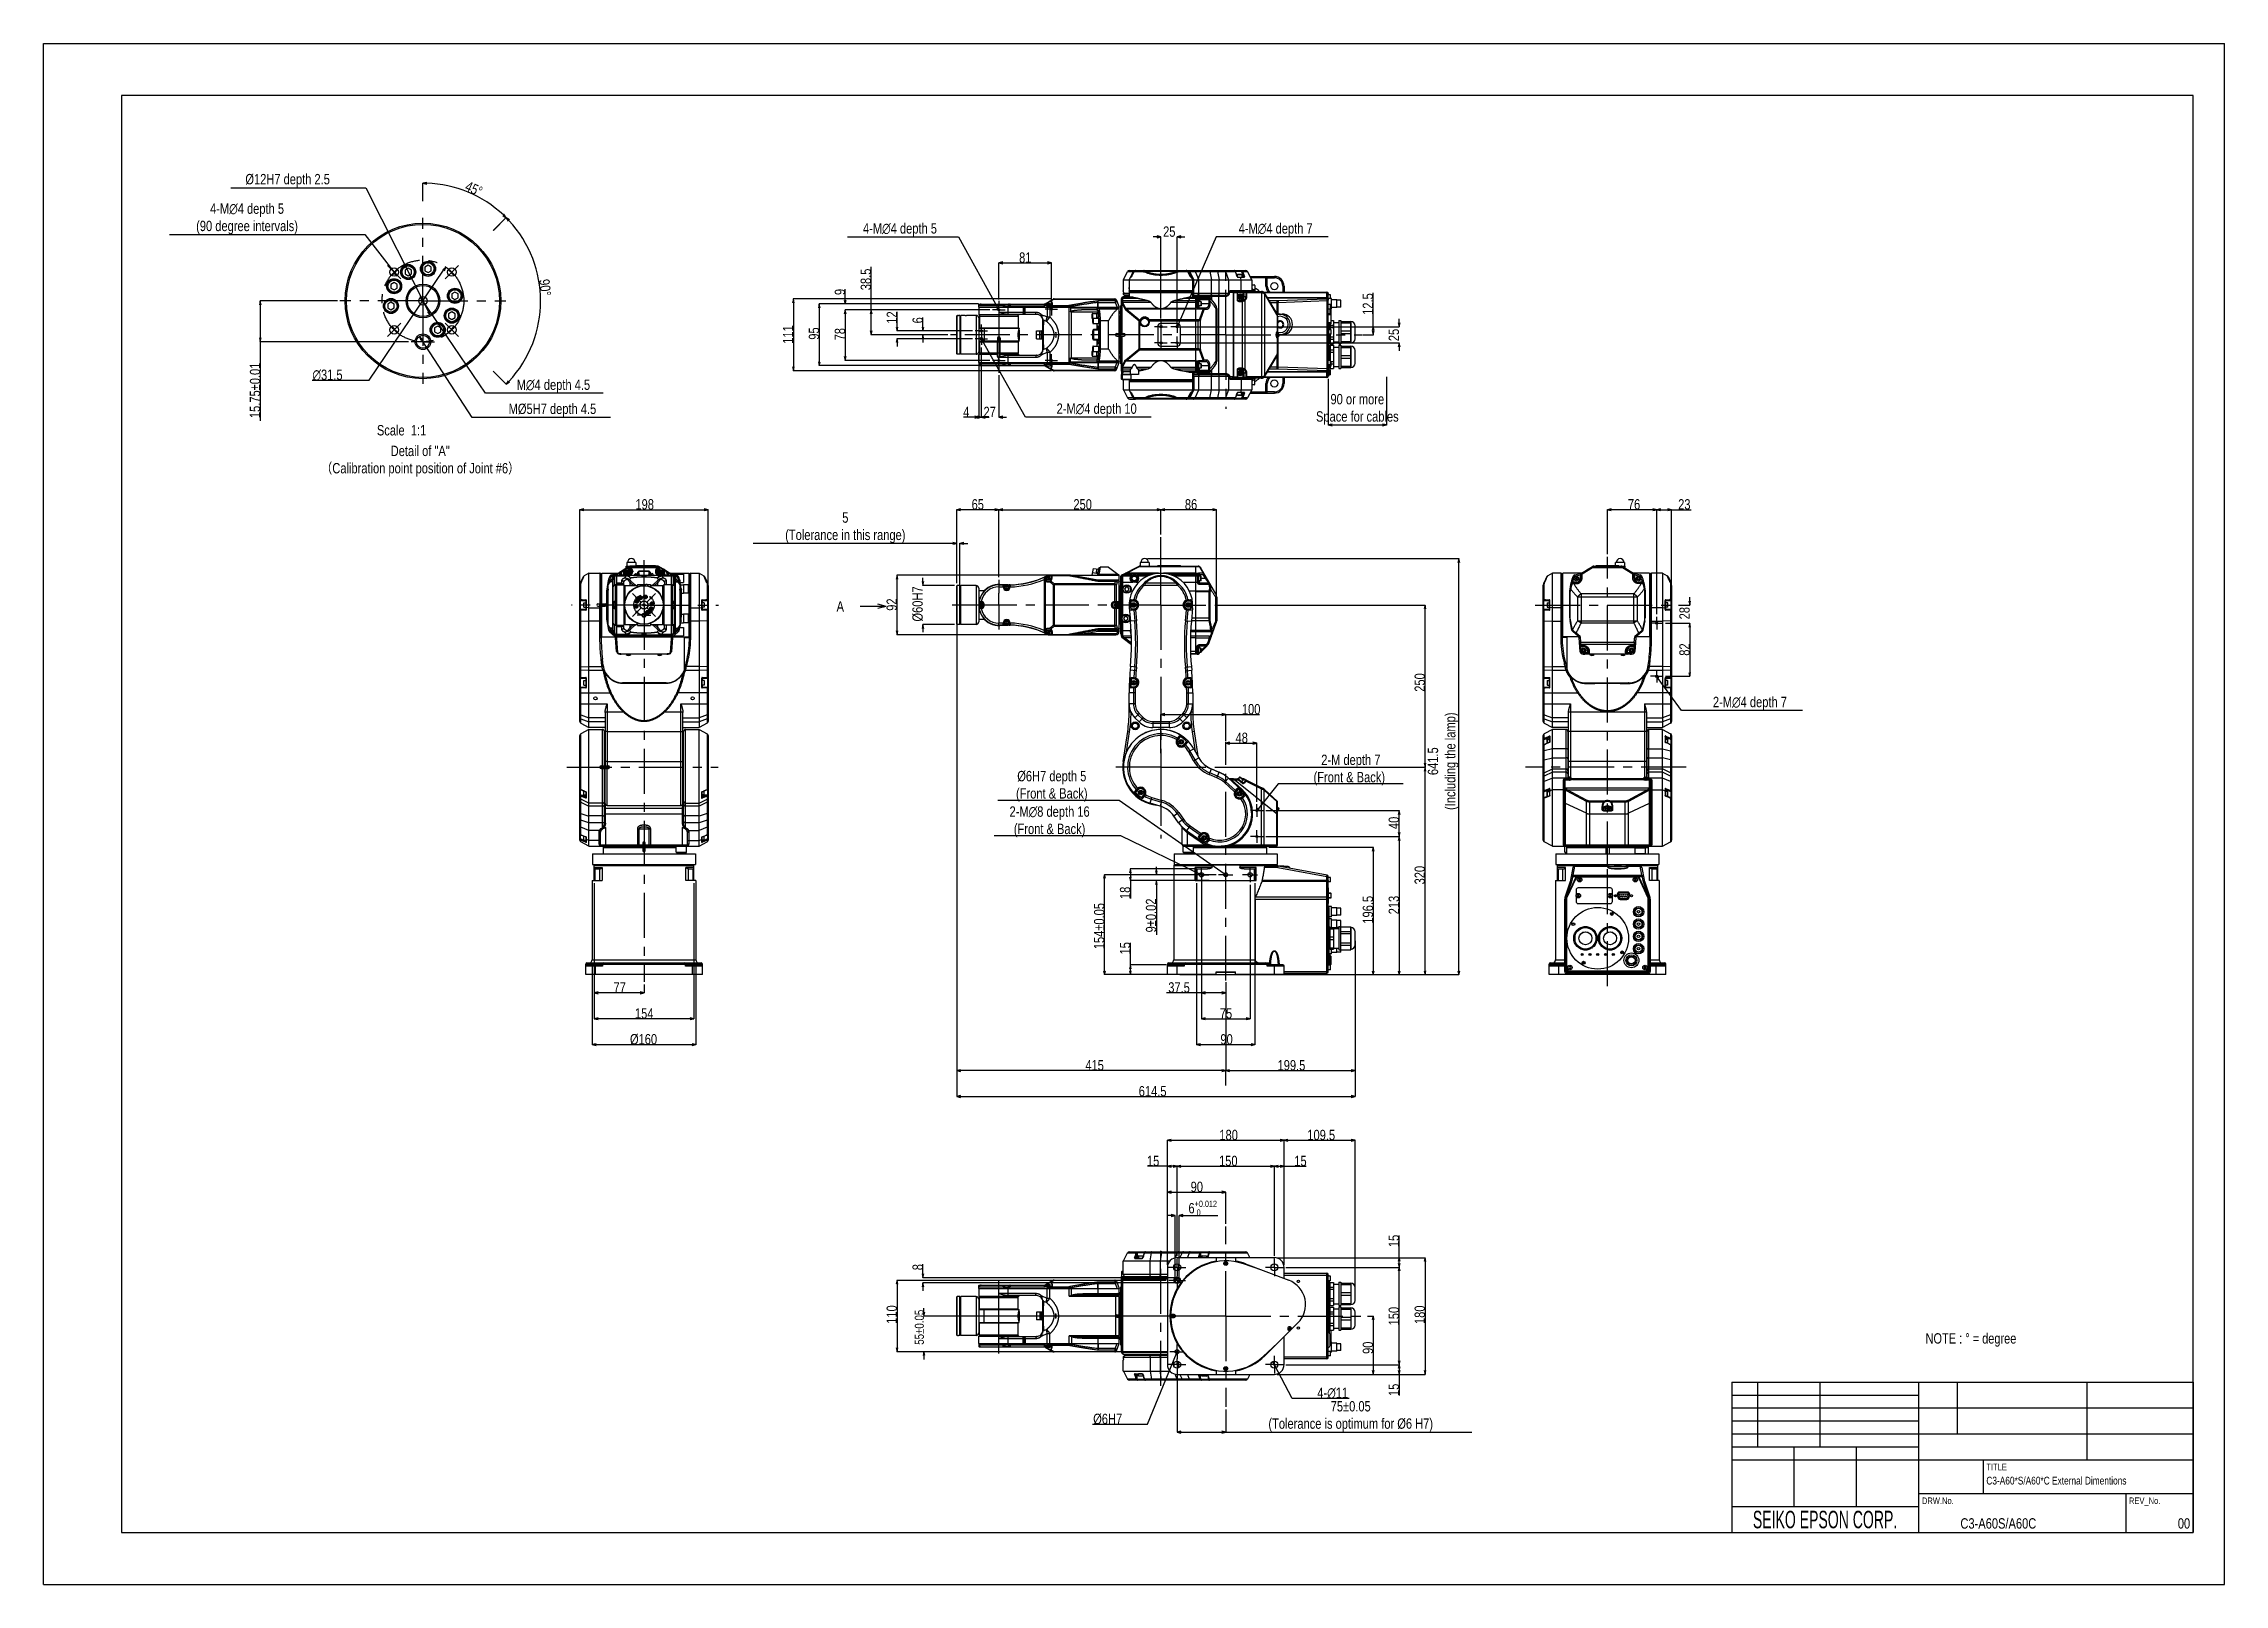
# Model space of a CAD drawing. Extents: x 0 to 3364, y 0 to 2376.
import ezdxf
from ezdxf.enums import TextEntityAlignment as Align

# ---------------------------------------------------------------- set-up
doc = ezdxf.new("R2010")
doc.units = 0
doc.header["$LTSCALE"] = 185.02
doc.header["$PDMODE"] = 3
doc.header["$PDSIZE"] = 0.3125
doc.linetypes.add('CENTER', pattern=[0.6, 0.375, -0.075, 0.075, -0.075])
doc.layers.get('0').update_dxf_attribs({"linetype": 'CONTINUOUS'})
doc.layers.get('DEFPOINTS').update_dxf_attribs({"linetype": 'CONTINUOUS'})
for name, color, linetype in [('91_NOTE', 7, 'CONTINUOUS'), ('92_SYMBOL', 7, 'CONTINUOUS'), ('95_ALL_DIM', 7, 'CONTINUOUS'), ('DEFAULT_1', 7, 'CENTER')]:
    doc.layers.add(name, color=color, linetype=linetype)
doc.styles.get("Standard").update_dxf_attribs({"font": 'txt', "width": 0.8})
doc.dimstyles.new('DIMSTYLE_1', dxfattribs={"dimtxt": 16, "dimasz": 6, "dimexe": 0.18, "dimexo": 0.0625, "dimgap": 0.09, "dimtad": 1, "dimdec": 3, "dimdsep": 46, "dimtxsty": 'Standard', "dimblk": 'OPEN', "dimblk1": 'OPEN', "dimblk2": 'OPEN', "dimcen": 0.09, "dimadec": 0, "dimazin": 0, "dimtp": 0.3, "dimtm": 0.3, "dimtfac": 1, "dimtdec": 3, "dimtofl": 0, "dimtmove": 0, "dimatfit": 3, "dimldrblk": 'OPEN', "dimfxl": 1, "dimtolj": 1, "dimarcsym": 0})
doc.dimstyles.new('DIMSTYLE_10', dxfattribs={"dimtxt": 16, "dimasz": 6, "dimexe": 0.18, "dimexo": 0.0625, "dimgap": 0.09, "dimtad": 1, "dimdec": 3, "dimdsep": 46, "dimtxsty": 'Standard', "dimblk": 'OPEN', "dimblk1": 'OPEN', "dimblk2": 'OPEN', "dimcen": 0.09, "dimadec": 0, "dimazin": 0, "dimtol": 1, "dimtp": 0.02, "dimtm": 0.02, "dimtfac": 1, "dimtdec": 3, "dimtofl": 0, "dimtmove": 0, "dimatfit": 3, "dimldrblk": 'OPEN', "dimfxl": 1, "dimtolj": 1, "dimarcsym": 0})
doc.dimstyles.new('DIMSTYLE_11', dxfattribs={"dimtxt": 16, "dimasz": 6, "dimexe": 0.18, "dimexo": 0.0625, "dimgap": 0.09, "dimtad": 1, "dimdec": 3, "dimlfac": 0.25, "dimdsep": 46, "dimtxsty": 'Standard', "dimblk": 'OPEN', "dimblk1": 'OPEN', "dimblk2": 'OPEN', "dimcen": 0.09, "dimadec": 0, "dimazin": 0, "dimtp": 0.5, "dimtm": 0.5, "dimtfac": 1, "dimtdec": 3, "dimtofl": 0, "dimtmove": 0, "dimatfit": 3, "dimldrblk": 'OPEN', "dimfxl": 1, "dimtolj": 1, "dimarcsym": 0})
doc.dimstyles.new('DIMSTYLE_12', dxfattribs={"dimtxt": 16, "dimasz": 6, "dimexe": 0.18, "dimexo": 0.0625, "dimgap": 0.09, "dimtad": 1, "dimdec": 3, "dimlfac": 0.25, "dimdsep": 46, "dimtxsty": 'Standard', "dimblk": 'OPEN', "dimblk1": 'OPEN', "dimblk2": 'OPEN', "dimcen": 0.09, "dimadec": 0, "dimazin": 0, "dimtol": 1, "dimtp": 0.01, "dimtm": 0.01, "dimtfac": 1, "dimtdec": 3, "dimtofl": 0, "dimtmove": 0, "dimatfit": 3, "dimldrblk": 'OPEN', "dimfxl": 1, "dimtolj": 1, "dimarcsym": 0})
doc.dimstyles.new('DIMSTYLE_13', dxfattribs={"dimtxt": 16, "dimasz": 6, "dimexe": 0.18, "dimexo": 0.0625, "dimgap": 0.09, "dimtad": 1, "dimdec": 0, "dimdsep": 46, "dimtxsty": 'Standard', "dimblk": 'OPEN', "dimblk1": 'OPEN', "dimblk2": 'OPEN', "dimcen": 0.09, "dimadec": 0, "dimazin": 0, "dimtp": 0.3, "dimtm": 0.3, "dimtfac": 1, "dimtdec": 0, "dimtofl": 0, "dimtmove": 0, "dimatfit": 3, "dimldrblk": 'OPEN', "dimfxl": 1, "dimtolj": 1, "dimarcsym": 0})
doc.dimstyles.new('DIMSTYLE_14', dxfattribs={"dimtxt": 16, "dimasz": 6, "dimexe": 0.18, "dimexo": 0.0625, "dimgap": 0.09, "dimtad": 1, "dimtih": 1, "dimtoh": 1, "dimdec": 3, "dimlfac": 0.25, "dimdsep": 46, "dimtxsty": 'Standard', "dimblk": 'OPEN', "dimblk1": 'OPEN', "dimblk2": 'OPEN', "dimcen": 0.09, "dimadec": 0, "dimazin": 0, "dimtp": 0.012, "dimtfac": 1, "dimtdec": 3, "dimtofl": 0, "dimtmove": 0, "dimatfit": 3, "dimldrblk": 'OPEN', "dimfxl": 1, "dimtolj": 1, "dimarcsym": 0})
doc.dimstyles.new('DIMSTYLE_15', dxfattribs={"dimtxt": 16, "dimasz": 6, "dimexe": 0.18, "dimexo": 0.0625, "dimgap": 0.09, "dimtad": 1, "dimtih": 1, "dimtoh": 1, "dimdec": 3, "dimlfac": 0.25, "dimdsep": 46, "dimtxsty": 'Standard', "dimblk": 'OPEN', "dimblk1": 'OPEN', "dimblk2": 'OPEN', "dimcen": 0.09, "dimadec": 0, "dimazin": 0, "dimtp": 0.1, "dimtm": 0.1, "dimtfac": 1, "dimtdec": 3, "dimtofl": 0, "dimtmove": 0, "dimatfit": 3, "dimldrblk": 'OPEN', "dimfxl": 1, "dimtolj": 1, "dimarcsym": 0})
doc.dimstyles.new('DIMSTYLE_16', dxfattribs={"dimtxt": 16, "dimasz": 6, "dimexe": 0.18, "dimexo": 0.0625, "dimgap": 0.09, "dimtad": 1, "dimtih": 1, "dimtoh": 1, "dimdec": 3, "dimlfac": 0.25, "dimdsep": 46, "dimtxsty": 'Standard', "dimblk": 'OPEN', "dimblk1": 'OPEN', "dimblk2": 'OPEN', "dimcen": 0.09, "dimadec": 0, "dimazin": 0, "dimtp": 0.018, "dimtfac": 1, "dimtdec": 3, "dimtofl": 0, "dimtmove": 0, "dimatfit": 3, "dimldrblk": 'OPEN', "dimfxl": 1, "dimtolj": 1, "dimarcsym": 0})
doc.dimstyles.new('DIMSTYLE_17', dxfattribs={"dimtxt": 16, "dimasz": 6, "dimexe": 0.18, "dimexo": 0.0625, "dimgap": 0.09, "dimtad": 1, "dimtih": 1, "dimtoh": 1, "dimdec": 3, "dimdsep": 46, "dimtxsty": 'Standard', "dimblk": 'OPEN', "dimblk1": 'OPEN', "dimblk2": 'OPEN', "dimcen": 0.09, "dimadec": 0, "dimazin": 0, "dimtp": 0.1, "dimtm": 0.1, "dimtfac": 1, "dimtdec": 3, "dimtofl": 0, "dimtmove": 0, "dimatfit": 3, "dimldrblk": 'OPEN', "dimfxl": 1, "dimtolj": 1, "dimarcsym": 0})
doc.dimstyles.new('DIMSTYLE_18', dxfattribs={"dimtxt": 16, "dimasz": 6, "dimexe": 0.18, "dimexo": 0.0625, "dimgap": 0.09, "dimtad": 1, "dimtih": 1, "dimtoh": 1, "dimdec": 3, "dimdsep": 46, "dimtxsty": 'Standard', "dimblk": 'OPEN', "dimblk1": 'OPEN', "dimblk2": 'OPEN', "dimcen": 0.09, "dimadec": 0, "dimazin": 0, "dimtp": 0.2, "dimtm": 0.2, "dimtfac": 1, "dimtdec": 3, "dimtofl": 0, "dimtmove": 0, "dimatfit": 3, "dimldrblk": 'OPEN', "dimfxl": 1, "dimtolj": 1, "dimarcsym": 0})
doc.dimstyles.new('DIMSTYLE_19', dxfattribs={"dimtxt": 16, "dimasz": 6, "dimexe": 0.18, "dimexo": 0.0625, "dimgap": 0.09, "dimtad": 1, "dimtih": 1, "dimtoh": 1, "dimdec": 3, "dimdsep": 46, "dimtxsty": 'Standard', "dimblk": 'OPEN', "dimblk1": 'OPEN', "dimblk2": 'OPEN', "dimcen": 0.09, "dimadec": 0, "dimazin": 0, "dimtp": 0.012, "dimtfac": 1, "dimtdec": 3, "dimtofl": 0, "dimtmove": 0, "dimatfit": 3, "dimldrblk": 'OPEN', "dimfxl": 1, "dimtolj": 1, "dimarcsym": 0})
doc.dimstyles.new('DIMSTYLE_2', dxfattribs={"dimtxt": 16, "dimasz": 6, "dimexe": 0.18, "dimexo": 0.0625, "dimgap": 0.09, "dimtad": 1, "dimdec": 3, "dimdsep": 46, "dimtxsty": 'Standard', "dimblk": 'OPEN', "dimblk1": 'OPEN', "dimblk2": 'OPEN', "dimcen": 0.09, "dimadec": 0, "dimazin": 0, "dimtp": 0.5, "dimtm": 0.5, "dimtfac": 1, "dimtdec": 3, "dimtofl": 0, "dimtmove": 0, "dimatfit": 3, "dimldrblk": 'OPEN', "dimfxl": 1, "dimtolj": 1, "dimarcsym": 0})
doc.dimstyles.new('DIMSTYLE_20', dxfattribs={"dimtxt": 16, "dimasz": 6, "dimexe": 0.18, "dimexo": 0.0625, "dimgap": 0.09, "dimtad": 1, "dimtih": 1, "dimtoh": 1, "dimdec": 3, "dimlfac": 0.25, "dimdsep": 46, "dimtxsty": 'Standard', "dimblk": 'OPEN', "dimblk1": 'OPEN', "dimblk2": 'OPEN', "dimcen": 0.09, "dimadec": 0, "dimazin": 0, "dimtp": 0.3, "dimtm": 0.3, "dimtfac": 1, "dimtdec": 3, "dimtofl": 0, "dimtmove": 0, "dimatfit": 3, "dimldrblk": 'OPEN', "dimfxl": 1, "dimtolj": 1, "dimarcsym": 0})
doc.dimstyles.new('DIMSTYLE_3', dxfattribs={"dimtxt": 16, "dimasz": 6, "dimexe": 0.18, "dimexo": 0.0625, "dimgap": 0.09, "dimtad": 1, "dimdec": 3, "dimdsep": 46, "dimtxsty": 'Standard', "dimblk": 'OPEN', "dimblk1": 'OPEN', "dimblk2": 'OPEN', "dimcen": 0.09, "dimadec": 0, "dimazin": 0, "dimtp": 0.8, "dimtm": 0.8, "dimtfac": 1, "dimtdec": 3, "dimtofl": 0, "dimtmove": 0, "dimatfit": 3, "dimldrblk": 'OPEN', "dimfxl": 1, "dimtolj": 1, "dimarcsym": 0})
doc.dimstyles.new('DIMSTYLE_4', dxfattribs={"dimtxt": 16, "dimasz": 6, "dimexe": 0.18, "dimexo": 0.0625, "dimgap": 0.09, "dimtad": 1, "dimdec": 3, "dimdsep": 46, "dimtxsty": 'Standard', "dimblk": 'OPEN', "dimblk1": 'OPEN', "dimblk2": 'OPEN', "dimcen": 0.09, "dimadec": 0, "dimazin": 0, "dimtp": 0.03, "dimtfac": 1, "dimtdec": 3, "dimtofl": 0, "dimtmove": 0, "dimatfit": 3, "dimldrblk": 'OPEN', "dimfxl": 1, "dimtolj": 1, "dimarcsym": 0})
doc.dimstyles.new('DIMSTYLE_5', dxfattribs={"dimtxt": 16, "dimasz": 6, "dimexe": 0.18, "dimexo": 0.0625, "dimgap": 0.09, "dimtad": 1, "dimdec": 3, "dimdsep": 46, "dimtxsty": 'Standard', "dimblk": 'OPEN', "dimblk1": 'OPEN', "dimblk2": 'OPEN', "dimcen": 0.09, "dimadec": 0, "dimazin": 0, "dimtp": 0.2, "dimtm": 0.2, "dimtfac": 1, "dimtdec": 3, "dimtofl": 0, "dimtmove": 0, "dimatfit": 3, "dimldrblk": 'OPEN', "dimfxl": 1, "dimtolj": 1, "dimarcsym": 0})
doc.dimstyles.new('DIMSTYLE_6', dxfattribs={"dimtxt": 16, "dimasz": 6, "dimexe": 0.18, "dimexo": 0.0625, "dimgap": 0.09, "dimtad": 1, "dimdec": 3, "dimdsep": 46, "dimtxsty": 'Standard', "dimblk": 'OPEN', "dimblk1": 'OPEN', "dimblk2": 'OPEN', "dimcen": 0.09, "dimadec": 0, "dimazin": 0, "dimtp": 0.1, "dimtm": 0.1, "dimtfac": 1, "dimtdec": 3, "dimtofl": 0, "dimtmove": 0, "dimatfit": 3, "dimldrblk": 'OPEN', "dimfxl": 1, "dimtolj": 1, "dimarcsym": 0})
doc.dimstyles.new('DIMSTYLE_7', dxfattribs={"dimtxt": 16, "dimasz": 6, "dimexe": 0.18, "dimexo": 0.0625, "dimgap": 0.09, "dimtad": 1, "dimdec": 3, "dimdsep": 46, "dimtxsty": 'Standard', "dimblk": 'OPEN', "dimblk1": 'OPEN', "dimblk2": 'OPEN', "dimcen": 0.09, "dimadec": 0, "dimazin": 0, "dimtol": 1, "dimtp": 0.05, "dimtm": 0.05, "dimtfac": 1, "dimtdec": 3, "dimtofl": 0, "dimtmove": 0, "dimatfit": 3, "dimldrblk": 'OPEN', "dimfxl": 1, "dimtolj": 1, "dimarcsym": 0})
doc.dimstyles.new('DIMSTYLE_8', dxfattribs={"dimtxt": 14, "dimasz": 6, "dimexe": 0.18, "dimexo": 0.0625, "dimgap": 0.09, "dimtad": 1, "dimdec": 3, "dimdsep": 46, "dimtxsty": 'Standard', "dimblk": 'OPEN', "dimblk1": 'OPEN', "dimblk2": 'OPEN', "dimcen": 0.09, "dimadec": 0, "dimazin": 0, "dimtol": 1, "dimtp": 0.05, "dimtm": 0.05, "dimtfac": 1, "dimtdec": 3, "dimtofl": 0, "dimtmove": 0, "dimatfit": 3, "dimldrblk": 'OPEN', "dimfxl": 1, "dimtolj": 1, "dimarcsym": 0})
doc.dimstyles.new('DIMSTYLE_9', dxfattribs={"dimtxt": 16, "dimasz": 6, "dimexe": 0.18, "dimexo": 0.0625, "dimgap": 0.09, "dimtad": 1, "dimdec": 3, "dimdsep": 46, "dimtxsty": 'Standard', "dimblk": 'OPEN', "dimblk1": 'OPEN', "dimblk2": 'OPEN', "dimcen": 0.09, "dimadec": 0, "dimazin": 0, "dimtol": 1, "dimtp": 0.012, "dimtfac": 0.6, "dimtdec": 3, "dimtofl": 0, "dimtmove": 0, "dimatfit": 3, "dimldrblk": 'OPEN', "dimfxl": 1, "dimtolj": 1, "dimarcsym": 0})

msp = doc.modelspace()

# ---------------------------------------------------------------- texts
at = {"width": 0.8}
for s, height, p in [('TITLE', 10, (2996.8, 176)), ('C3-A60*S/A60*C External Dimentions', 12, (2996.8, 154)), ('C3-A60S/A60C', 16, (2956.8, 86)), ('REV_No.', 10, (3216.8, 124))]:
    msp.add_text(s, height=height, dxfattribs=at).set_placement(p)
for s, height, width, p in [('SEIKO EPSON CORP.', 27, 0.6, (2748, 86.5)), ('DRW.No.', 10, 0.8, (2922, 124))]:
    msp.add_text(s, height=height, dxfattribs=dict(width=width)).set_placement(p, align=Align.CENTER)
msp.add_text('00', height=16, dxfattribs=at).set_placement((3311.2, 86), align=Align.RIGHT)
at = {"layer": '91_NOTE'}
for s, width, p in [('A', 0.8, (1223.2116, 1500.1514)), ('NOTE : %%d = degree', 0.792157, (2903.0213, 371.3141))]:
    msp.add_text(s, height=16, dxfattribs=dict(at, width=width)).set_placement(p)
at = {"layer": '91_NOTE', "char_height": 16}
for s, insert, width, attachment_point in [('Scale  1:1', (514.1183, 1787.7682), 128, 1), ('Detail of "A"\\P（Calibration point position of Joint #6）', (580.9259, 1755.9576), 512, 2)]:
    msp.add_mtext(s, dxfattribs=dict(at, insert=insert, width=width, attachment_point=attachment_point))

# ---------------------------------------------------------------- blocks, each defined once
blk = doc.blocks.new('_OPEN')
at = {"color": 0, "linetype": 'ByBlock'}
for p, q in [((0, 0), (-1, 0.23)), ((-1, -0.23), (0, 0)), ((-1, 0), (0, 0))]:
    blk.add_line(p, q, dxfattribs=at)
blk = doc.blocks.new('*D1')
at = {"layer": '95_ALL_DIM', "color": 0, "transparency": 16777216}
for p, q in [((1408.5, 1543.9), (1408.5, 1657.5)), ((1467.5, 1657.3), (1414.5, 1657.3)), ((1473.5, 1553.4), (1473.5, 1657.5))]:
    blk.add_line(p, q, dxfattribs=at)
at = {"layer": 'DEFPOINTS', "color": 0, "transparency": 16777216}
for p in [(1408.5, 1657.3), (1473.5, 1553.3), (1408.5, 1543.8)]:
    blk.add_point(p, dxfattribs=at)
at = {"layer": '95_ALL_DIM', "color": 0, "transparency": 16777216, "xscale": 6, "yscale": 6, "zscale": 6, "rotation": 180}
blk.add_blockref('_OPEN', (1408.5, 1657.3), dxfattribs=at)
at = {"layer": '95_ALL_DIM', "color": 0, "transparency": 16777216, "xscale": 6, "yscale": 6, "zscale": 6}
blk.add_blockref('_OPEN', (1473.5, 1657.3), dxfattribs=at)
at = {"layer": '95_ALL_DIM', "color": 0, "transparency": 16777216, "insert": (1441, 1665.4), "char_height": 16, "attachment_point": 5}
blk.add_mtext('\\A1;65', dxfattribs=at)
blk = doc.blocks.new('*D2')
at = {"layer": '95_ALL_DIM', "color": 0, "transparency": 16777216}
for p, q in [((1473.5, 1553.4), (1473.5, 1657.5)), ((1479.5, 1657.3), (1717.5, 1657.3)), ((1723.5, 1619), (1723.5, 1657.5))]:
    blk.add_line(p, q, dxfattribs=at)
at = {"layer": 'DEFPOINTS', "color": 0, "transparency": 16777216}
for p in [(1723.5, 1657.3), (1723.5, 1619), (1473.5, 1553.3)]:
    blk.add_point(p, dxfattribs=at)
at = {"layer": '95_ALL_DIM', "color": 0, "transparency": 16777216, "xscale": 6, "yscale": 6, "zscale": 6, "rotation": 180}
blk.add_blockref('_OPEN', (1473.5, 1657.3), dxfattribs=at)
at = {"layer": '95_ALL_DIM', "color": 0, "transparency": 16777216, "xscale": 6, "yscale": 6, "zscale": 6}
blk.add_blockref('_OPEN', (1723.5, 1657.3), dxfattribs=at)
at = {"layer": '95_ALL_DIM', "color": 0, "transparency": 16777216, "insert": (1602.8, 1665.4), "char_height": 16, "attachment_point": 5}
blk.add_mtext('\\A1;250', dxfattribs=at)
blk = doc.blocks.new('*D3')
at = {"layer": '95_ALL_DIM', "color": 0, "transparency": 16777216}
for p, q in [((1808.2, 1260.3), (2131.2, 1260.3)), ((2131, 946.3), (2131, 1254.3)), ((1752.6, 940.3), (2131.2, 940.3))]:
    blk.add_line(p, q, dxfattribs=at)
at = {"layer": 'DEFPOINTS', "color": 0, "transparency": 16777216}
for p in [(1808.1, 1260.3), (2131, 1260.3), (1752.5, 940.3)]:
    blk.add_point(p, dxfattribs=at)
at = {"layer": '95_ALL_DIM', "color": 0, "transparency": 16777216, "xscale": 6, "yscale": 6, "zscale": 6}
for p, rotation in [((2131, 1260.3), 90), ((2131, 940.3), 270)]:
    blk.add_blockref('_OPEN', p, dxfattribs=dict(at, rotation=rotation))
at = {"layer": '95_ALL_DIM', "color": 0, "transparency": 16777216, "insert": (2122.9, 1093.7), "char_height": 16, "attachment_point": 5, "rotation": 90}
blk.add_mtext('\\A1;320', dxfattribs=at)
blk = doc.blocks.new('*D4')
at = {"layer": '95_ALL_DIM', "color": 0, "transparency": 16777216}
for p, q in [((1723.5, 1281.7), (1723.5, 1341.5)), ((1729.5, 1341.4), (1817.5, 1341.4)), ((1823.5, 1300.8), (1823.5, 1341.5)), ((1823.5, 1341.4), (1875.6, 1341.4))]:
    blk.add_line(p, q, dxfattribs=at)
at = {"layer": 'DEFPOINTS', "color": 0, "transparency": 16777216}
for p in [(1823.5, 1341.4), (1723.5, 1281.6), (1823.5, 1300.8)]:
    blk.add_point(p, dxfattribs=at)
at = {"layer": '95_ALL_DIM', "color": 0, "transparency": 16777216, "xscale": 6, "yscale": 6, "zscale": 6, "rotation": 180}
blk.add_blockref('_OPEN', (1723.5, 1341.4), dxfattribs=at)
at = {"layer": '95_ALL_DIM', "color": 0, "transparency": 16777216, "xscale": 6, "yscale": 6, "zscale": 6}
blk.add_blockref('_OPEN', (1823.5, 1341.4), dxfattribs=at)
at = {"layer": '95_ALL_DIM', "color": 0, "transparency": 16777216, "insert": (1862.7, 1349.5), "char_height": 16, "attachment_point": 5}
blk.add_mtext('\\A1;100', dxfattribs=at)
blk = doc.blocks.new('*D5')
at = {"layer": '95_ALL_DIM', "color": 0, "transparency": 16777216}
for p, q in [((1818.6, 1510.3), (2131.2, 1510.3)), ((2131, 1266.3), (2131, 1504.3)), ((1807.3, 1260.3), (2131.2, 1260.3))]:
    blk.add_line(p, q, dxfattribs=at)
at = {"layer": 'DEFPOINTS', "color": 0, "transparency": 16777216}
for p in [(1818.6, 1510.3), (2131, 1510.3), (1807.3, 1260.3)]:
    blk.add_point(p, dxfattribs=at)
at = {"layer": '95_ALL_DIM', "color": 0, "transparency": 16777216, "xscale": 6, "yscale": 6, "zscale": 6}
for p, rotation in [((2131, 1510.3), 90), ((2131, 1260.3), 270)]:
    blk.add_blockref('_OPEN', p, dxfattribs=dict(at, rotation=rotation))
at = {"layer": '95_ALL_DIM', "color": 0, "transparency": 16777216, "insert": (2122.9, 1390.8), "char_height": 16, "attachment_point": 5, "rotation": 90}
blk.add_mtext('\\A1;250', dxfattribs=at)
blk = doc.blocks.new('*D6')
at = {"layer": '95_ALL_DIM', "color": 0, "transparency": 16777216}
for p, q in [((827.2, 1490), (827.2, 1657.5)), ((833.2, 1657.3), (1019.2, 1657.3)), ((1025.2, 1490), (1025.2, 1657.5))]:
    blk.add_line(p, q, dxfattribs=at)
at = {"layer": 'DEFPOINTS', "color": 0, "transparency": 16777216}
for p in [(1025.2, 1657.3), (827.2, 1490), (1025.2, 1490)]:
    blk.add_point(p, dxfattribs=at)
at = {"layer": '95_ALL_DIM', "color": 0, "transparency": 16777216, "xscale": 6, "yscale": 6, "zscale": 6, "rotation": 180}
blk.add_blockref('_OPEN', (827.2, 1657.3), dxfattribs=at)
at = {"layer": '95_ALL_DIM', "color": 0, "transparency": 16777216, "xscale": 6, "yscale": 6, "zscale": 6}
blk.add_blockref('_OPEN', (1025.2, 1657.3), dxfattribs=at)
at = {"layer": '95_ALL_DIM', "color": 0, "transparency": 16777216, "insert": (927.2, 1665.4), "char_height": 16, "attachment_point": 5}
blk.add_mtext('\\A1;198', dxfattribs=at)
blk = doc.blocks.new('*D7')
at = {"layer": '95_ALL_DIM', "color": 0, "transparency": 16777216}
for p, q in [((2023, 982.2), (2023, 792.1)), ((1823.5, 769.1), (1823.5, 792.5)), ((1829.5, 792.3), (2017, 792.3))]:
    blk.add_line(p, q, dxfattribs=at)
at = {"layer": 'DEFPOINTS', "color": 0, "transparency": 16777216}
for p in [(2023, 982.3), (2023, 792.3), (1823.5, 769.1)]:
    blk.add_point(p, dxfattribs=at)
at = {"layer": '95_ALL_DIM', "color": 0, "transparency": 16777216, "xscale": 6, "yscale": 6, "zscale": 6, "rotation": 180}
blk.add_blockref('_OPEN', (1823.5, 792.3), dxfattribs=at)
at = {"layer": '95_ALL_DIM', "color": 0, "transparency": 16777216, "xscale": 6, "yscale": 6, "zscale": 6}
blk.add_blockref('_OPEN', (2023, 792.3), dxfattribs=at)
at = {"layer": '95_ALL_DIM', "color": 0, "transparency": 16777216, "insert": (1924.9, 800.4), "char_height": 16, "attachment_point": 5}
blk.add_mtext('\\A1;199.5', dxfattribs=at)
blk = doc.blocks.new('*D8')
at = {"layer": '95_ALL_DIM', "color": 0, "transparency": 16777216}
for p, q in [((1702.6, 1581.8), (2183.2, 1581.8)), ((2183, 946.3), (2183, 1575.8)), ((1902.6, 940.3), (2183.2, 940.3))]:
    blk.add_line(p, q, dxfattribs=at)
at = {"layer": 'DEFPOINTS', "color": 0, "transparency": 16777216}
for p in [(1702.5, 1581.8), (2183, 1581.8), (1902.5, 940.3)]:
    blk.add_point(p, dxfattribs=at)
at = {"layer": '95_ALL_DIM', "color": 0, "transparency": 16777216, "xscale": 6, "yscale": 6, "zscale": 6}
for p, rotation in [((2183, 1581.8), 90), ((2183, 940.3), 270)]:
    blk.add_blockref('_OPEN', p, dxfattribs=dict(at, rotation=rotation))
at = {"layer": '95_ALL_DIM', "color": 0, "transparency": 16777216, "insert": (2158.9, 1269.4), "char_height": 16, "attachment_point": 5, "rotation": 90}
blk.add_mtext('\\A1;641.5\\P(Including the lamp)', dxfattribs=at)
blk = doc.blocks.new('*D9')
at = {"layer": '95_ALL_DIM', "color": 0, "transparency": 16777216}
for p, q in [((1723.5, 1619), (1723.5, 1657.5)), ((1803.5, 1657.3), (1729.5, 1657.3)), ((1809.5, 1526.7), (1809.5, 1657.5))]:
    blk.add_line(p, q, dxfattribs=at)
at = {"layer": 'DEFPOINTS', "color": 0, "transparency": 16777216}
for p in [(1723.5, 1657.3), (1723.5, 1619), (1809.5, 1526.6)]:
    blk.add_point(p, dxfattribs=at)
at = {"layer": '95_ALL_DIM', "color": 0, "transparency": 16777216, "xscale": 6, "yscale": 6, "zscale": 6, "rotation": 180}
blk.add_blockref('_OPEN', (1723.5, 1657.3), dxfattribs=at)
at = {"layer": '95_ALL_DIM', "color": 0, "transparency": 16777216, "xscale": 6, "yscale": 6, "zscale": 6}
blk.add_blockref('_OPEN', (1809.5, 1657.3), dxfattribs=at)
at = {"layer": '95_ALL_DIM', "color": 0, "transparency": 16777216, "insert": (1770, 1665.4), "char_height": 16, "attachment_point": 5}
blk.add_mtext('\\A1;86', dxfattribs=at)
blk = doc.blocks.new('*D10')
at = {"layer": '95_ALL_DIM', "color": 0, "transparency": 16777216}
for p, q in [((1356.5, 1546.3), (1356.5, 1552.3)), ((1405, 1540.3), (1356.3, 1540.3)), ((1405, 1480.3), (1356.3, 1480.3)), ((1356.5, 1474.3), (1356.5, 1468.3))]:
    blk.add_line(p, q, dxfattribs=at)
at = {"layer": 'DEFPOINTS', "color": 0, "transparency": 16777216}
for p in [(1405, 1540.3), (1356.5, 1480.3), (1405, 1480.3)]:
    blk.add_point(p, dxfattribs=at)
at = {"layer": '95_ALL_DIM', "color": 0, "transparency": 16777216, "xscale": 6, "yscale": 6, "zscale": 6}
for p, rotation in [((1356.5, 1540.3), 270), ((1356.5, 1480.3), 90)]:
    blk.add_blockref('_OPEN', p, dxfattribs=dict(at, rotation=rotation))
at = {"layer": '95_ALL_DIM', "color": 0, "transparency": 16777216, "insert": (1348.4, 1511.9), "char_height": 16, "attachment_point": 5, "rotation": 90}
blk.add_mtext('\\A1;%%c60H7', dxfattribs=at)
blk = doc.blocks.new('*D11')
at = {"layer": '95_ALL_DIM', "color": 0, "transparency": 16777216}
for p, q in [((846.2, 959.2), (846.2, 832.1)), ((1006.2, 959.2), (1006.2, 832.1)), ((852.2, 832.3), (1000.2, 832.3))]:
    blk.add_line(p, q, dxfattribs=at)
at = {"layer": 'DEFPOINTS', "color": 0, "transparency": 16777216}
for p in [(846.2, 959.3), (1006.2, 959.3), (1006.2, 832.3)]:
    blk.add_point(p, dxfattribs=at)
at = {"layer": '95_ALL_DIM', "color": 0, "transparency": 16777216, "xscale": 6, "yscale": 6, "zscale": 6, "rotation": 180}
blk.add_blockref('_OPEN', (846.2, 832.3), dxfattribs=at)
at = {"layer": '95_ALL_DIM', "color": 0, "transparency": 16777216, "xscale": 6, "yscale": 6, "zscale": 6}
blk.add_blockref('_OPEN', (1006.2, 832.3), dxfattribs=at)
at = {"layer": '95_ALL_DIM', "color": 0, "transparency": 16777216, "insert": (925.4, 840.4), "char_height": 16, "attachment_point": 5}
blk.add_mtext('\\A1;%%c160', dxfattribs=at)
blk = doc.blocks.new('*D12')
at = {"layer": '95_ALL_DIM', "color": 0, "transparency": 16777216}
for p, q in [((1442.1, 1974.5), (1196.3, 1974.5)), ((1196.5, 1968.5), (1196.5, 1885.5)), ((1442.1, 1879.5), (1196.3, 1879.5))]:
    blk.add_line(p, q, dxfattribs=at)
at = {"layer": 'DEFPOINTS', "color": 0, "transparency": 16777216}
for p in [(1442.2, 1974.5), (1196.5, 1879.5), (1442.2, 1879.5)]:
    blk.add_point(p, dxfattribs=at)
at = {"layer": '95_ALL_DIM', "color": 0, "transparency": 16777216, "xscale": 6, "yscale": 6, "zscale": 6}
for p, rotation in [((1196.5, 1974.5), 90), ((1196.5, 1879.5), 270)]:
    blk.add_blockref('_OPEN', p, dxfattribs=dict(at, rotation=rotation))
at = {"layer": '95_ALL_DIM', "color": 0, "transparency": 16777216, "insert": (1188.4, 1928.9), "char_height": 16, "attachment_point": 5, "rotation": 90}
blk.add_mtext('\\A1;95', dxfattribs=at)
blk = doc.blocks.new('*D13')
at = {"layer": '95_ALL_DIM', "color": 0, "transparency": 16777216}
for p, q in [((1733.5, 492.9), (1733.5, 685)), ((1739.5, 684.8), (1907.5, 684.8)), ((1913.5, 492.9), (1913.5, 685))]:
    blk.add_line(p, q, dxfattribs=at)
at = {"layer": 'DEFPOINTS', "color": 0, "transparency": 16777216}
for p in [(1913.5, 684.8), (1733.5, 492.8), (1913.5, 492.8)]:
    blk.add_point(p, dxfattribs=at)
at = {"layer": '95_ALL_DIM', "color": 0, "transparency": 16777216, "xscale": 6, "yscale": 6, "zscale": 6, "rotation": 180}
blk.add_blockref('_OPEN', (1733.5, 684.8), dxfattribs=at)
at = {"layer": '95_ALL_DIM', "color": 0, "transparency": 16777216, "xscale": 6, "yscale": 6, "zscale": 6}
blk.add_blockref('_OPEN', (1913.5, 684.8), dxfattribs=at)
at = {"layer": '95_ALL_DIM', "color": 0, "transparency": 16777216, "insert": (1828, 692.9), "char_height": 16, "attachment_point": 5}
blk.add_mtext('\\A1;180', dxfattribs=at)
blk = doc.blocks.new('*D14')
at = {"layer": '95_ALL_DIM', "color": 0, "transparency": 16777216}
for p, q in [((1902.6, 503.8), (2131.2, 503.8)), ((2131, 497.8), (2131, 329.8)), ((1902.6, 323.8), (2131.2, 323.8))]:
    blk.add_line(p, q, dxfattribs=at)
at = {"layer": 'DEFPOINTS', "color": 0, "transparency": 16777216}
for p in [(1902.5, 503.8), (1902.5, 323.8), (2131, 323.8)]:
    blk.add_point(p, dxfattribs=at)
at = {"layer": '95_ALL_DIM', "color": 0, "transparency": 16777216, "xscale": 6, "yscale": 6, "zscale": 6}
for p, rotation in [((2131, 503.8), 90), ((2131, 323.8), 270)]:
    blk.add_blockref('_OPEN', p, dxfattribs=dict(at, rotation=rotation))
at = {"layer": '95_ALL_DIM', "color": 0, "transparency": 16777216, "insert": (2122.9, 415.8), "char_height": 16, "attachment_point": 5, "rotation": 90}
blk.add_mtext('\\A1;180', dxfattribs=at)
blk = doc.blocks.new('*D15')
at = {"layer": '95_ALL_DIM', "color": 0, "transparency": 16777216}
for p, q in [((1885.2, 1153.3), (2091.2, 1153.3)), ((2091, 1147.3), (2091, 946.3)), ((1902.6, 940.3), (2091.2, 940.3))]:
    blk.add_line(p, q, dxfattribs=at)
at = {"layer": 'DEFPOINTS', "color": 0, "transparency": 16777216}
for p in [(1885.2, 1153.3), (1902.5, 940.3), (2091, 940.3)]:
    blk.add_point(p, dxfattribs=at)
at = {"layer": '95_ALL_DIM', "color": 0, "transparency": 16777216, "xscale": 6, "yscale": 6, "zscale": 6}
for p, rotation in [((2091, 1153.3), 90), ((2091, 940.3), 270)]:
    blk.add_blockref('_OPEN', p, dxfattribs=dict(at, rotation=rotation))
at = {"layer": '95_ALL_DIM', "color": 0, "transparency": 16777216, "insert": (2082.9, 1047.6), "char_height": 16, "attachment_point": 5, "rotation": 90}
blk.add_mtext('\\A1;213', dxfattribs=at)
blk = doc.blocks.new('*D16')
at = {"layer": '95_ALL_DIM', "color": 0, "transparency": 16777216}
for p, q in [((1885.2, 1193.3), (2091.2, 1193.3)), ((2091, 1159.3), (2091, 1187.3)), ((1885.2, 1153.3), (2091.2, 1153.3))]:
    blk.add_line(p, q, dxfattribs=at)
at = {"layer": 'DEFPOINTS', "color": 0, "transparency": 16777216}
for p in [(1885.2, 1193.3), (2091, 1193.3), (1885.2, 1153.3)]:
    blk.add_point(p, dxfattribs=at)
at = {"layer": '95_ALL_DIM', "color": 0, "transparency": 16777216, "xscale": 6, "yscale": 6, "zscale": 6}
for p, rotation in [((2091, 1193.3), 90), ((2091, 1153.3), 270)]:
    blk.add_blockref('_OPEN', p, dxfattribs=dict(at, rotation=rotation))
at = {"layer": '95_ALL_DIM', "color": 0, "transparency": 16777216, "insert": (2082.9, 1174.3), "char_height": 16, "attachment_point": 5, "rotation": 90}
blk.add_mtext('\\A1;40', dxfattribs=at)
blk = doc.blocks.new('*D17')
at = {"layer": '95_ALL_DIM', "color": 0, "transparency": 16777216}
for p, q in [((1408.5, 1506.2), (1408.5, 792.1)), ((1823.5, 927.7), (1823.5, 792.1)), ((1817.5, 792.3), (1414.5, 792.3))]:
    blk.add_line(p, q, dxfattribs=at)
at = {"layer": 'DEFPOINTS', "color": 0, "transparency": 16777216}
for p in [(1408.5, 1506.3), (1823.5, 927.7), (1408.5, 792.3)]:
    blk.add_point(p, dxfattribs=at)
at = {"layer": '95_ALL_DIM', "color": 0, "transparency": 16777216, "xscale": 6, "yscale": 6, "zscale": 6, "rotation": 180}
blk.add_blockref('_OPEN', (1408.5, 792.3), dxfattribs=at)
at = {"layer": '95_ALL_DIM', "color": 0, "transparency": 16777216, "xscale": 6, "yscale": 6, "zscale": 6}
blk.add_blockref('_OPEN', (1823.5, 792.3), dxfattribs=at)
at = {"layer": '95_ALL_DIM', "color": 0, "transparency": 16777216, "insert": (1621.2, 800.4), "char_height": 16, "attachment_point": 5}
blk.add_mtext('\\A1;415', dxfattribs=at)
blk = doc.blocks.new('*D18')
at = {"layer": '95_ALL_DIM', "color": 0, "transparency": 16777216}
for p, q in [((1676.5, 955.3), (1676.5, 989.5)), ((1731.5, 955.3), (1676.3, 955.3)), ((1676.5, 946.3), (1676.5, 949.3)), ((1729.5, 940.3), (1676.3, 940.3))]:
    blk.add_line(p, q, dxfattribs=at)
at = {"layer": 'DEFPOINTS', "color": 0, "transparency": 16777216}
for p in [(1676.5, 955.3), (1731.5, 955.3), (1729.5, 940.3)]:
    blk.add_point(p, dxfattribs=at)
at = {"layer": '95_ALL_DIM', "color": 0, "transparency": 16777216, "xscale": 6, "yscale": 6, "zscale": 6}
for p, rotation in [((1676.5, 955.3), 90), ((1676.5, 940.3), 270)]:
    blk.add_blockref('_OPEN', p, dxfattribs=dict(at, rotation=rotation))
at = {"layer": '95_ALL_DIM', "color": 0, "transparency": 16777216, "insert": (1668.4, 980.9), "char_height": 16, "attachment_point": 5, "rotation": 90}
blk.add_mtext('\\A1;15', dxfattribs=at)
blk = doc.blocks.new('*D19')
at = {"layer": '95_ALL_DIM', "color": 0, "transparency": 16777216}
for p, q in [((2091, 1945.5), (2091, 1951.5)), ((1750, 1939.5), (2091.2, 1939.5)), ((1750, 1914.5), (2091.2, 1914.5)), ((2091, 1908.5), (2091, 1902.5))]:
    blk.add_line(p, q, dxfattribs=at)
at = {"layer": 'DEFPOINTS', "color": 0, "transparency": 16777216}
for p in [(1749.9, 1939.5), (1749.9, 1914.5), (2091, 1914.5)]:
    blk.add_point(p, dxfattribs=at)
at = {"layer": '95_ALL_DIM', "color": 0, "transparency": 16777216, "xscale": 6, "yscale": 6, "zscale": 6}
for p, rotation in [((2091, 1939.5), 270), ((2091, 1914.5), 90)]:
    blk.add_blockref('_OPEN', p, dxfattribs=dict(at, rotation=rotation))
at = {"layer": '95_ALL_DIM', "color": 0, "transparency": 16777216, "insert": (2082.9, 1926.7), "char_height": 16, "attachment_point": 5, "rotation": 90}
blk.add_mtext('\\A1;25', dxfattribs=at)
blk = doc.blocks.new('*D20')
at = {"layer": '95_ALL_DIM', "color": 0, "transparency": 16777216}
for p, q in [((2051, 1939.5), (2051, 1991.5)), ((1760.3, 1939.5), (2051.2, 1939.5)), ((2035.4, 1927), (2051.2, 1927)), ((2051, 1933), (2051, 1933.5))]:
    blk.add_line(p, q, dxfattribs=at)
at = {"layer": 'DEFPOINTS', "color": 0, "transparency": 16777216}
for p in [(1760.2, 1939.5), (2035.3, 1927), (2051, 1927)]:
    blk.add_point(p, dxfattribs=at)
at = {"layer": '95_ALL_DIM', "color": 0, "transparency": 16777216, "xscale": 6, "yscale": 6, "zscale": 6}
for p, rotation in [((2051, 1939.5), 90), ((2051, 1927), 270)]:
    blk.add_blockref('_OPEN', p, dxfattribs=dict(at, rotation=rotation))
at = {"layer": '95_ALL_DIM', "color": 0, "transparency": 16777216, "insert": (2042.9, 1974.4), "char_height": 16, "attachment_point": 5, "rotation": 90}
blk.add_mtext('\\A1;12.5', dxfattribs=at)
blk = doc.blocks.new('*D21')
at = {"layer": '95_ALL_DIM', "color": 0, "transparency": 16777216}
for p, q in [((1717.5, 2078), (1711.5, 2078)), ((1723.5, 1952), (1723.5, 2078.1)), ((1748.5, 1951.5), (1748.5, 2078.1)), ((1754.5, 2078), (1760.5, 2078))]:
    blk.add_line(p, q, dxfattribs=at)
at = {"layer": 'DEFPOINTS', "color": 0, "transparency": 16777216}
for p in [(1723.5, 2078), (1723.5, 1952), (1748.5, 1951.4)]:
    blk.add_point(p, dxfattribs=at)
at = {"layer": '95_ALL_DIM', "color": 0, "transparency": 16777216, "xscale": 6, "yscale": 6, "zscale": 6}
blk.add_blockref('_OPEN', (1723.5, 2078), dxfattribs=at)
at = {"layer": '95_ALL_DIM', "color": 0, "transparency": 16777216, "xscale": 6, "yscale": 6, "zscale": 6, "rotation": 180}
blk.add_blockref('_OPEN', (1748.5, 2078), dxfattribs=at)
at = {"layer": '95_ALL_DIM', "color": 0, "transparency": 16777216, "insert": (1736.4, 2086), "char_height": 16, "attachment_point": 5}
blk.add_mtext('\\A1;25', dxfattribs=at)
blk = doc.blocks.new('*D22')
at = {"layer": '95_ALL_DIM', "color": 0, "transparency": 16777216}
for p, q in [((1276.5, 1965.5), (1276.5, 2031.7)), ((1459.8, 1965.5), (1276.3, 1965.5)), ((1276.5, 1933), (1276.5, 1959.5)), ((1395, 1927), (1276.3, 1927))]:
    blk.add_line(p, q, dxfattribs=at)
at = {"layer": 'DEFPOINTS', "color": 0, "transparency": 16777216}
for p in [(1459.9, 1965.5), (1276.5, 1927), (1395.1, 1927)]:
    blk.add_point(p, dxfattribs=at)
at = {"layer": '95_ALL_DIM', "color": 0, "transparency": 16777216, "xscale": 6, "yscale": 6, "zscale": 6}
for p, rotation in [((1276.5, 1965.5), 90), ((1276.5, 1927), 270)]:
    blk.add_blockref('_OPEN', p, dxfattribs=dict(at, rotation=rotation))
at = {"layer": '95_ALL_DIM', "color": 0, "transparency": 16777216, "insert": (1268.4, 2012.4), "char_height": 16, "attachment_point": 5, "rotation": 90}
blk.add_mtext('\\A1;38.5', dxfattribs=at)
blk = doc.blocks.new('*D23')
at = {"layer": '95_ALL_DIM', "color": 0, "transparency": 16777216}
for p, q in [((1459.8, 1965.5), (1236.3, 1965.5)), ((1236.5, 1959.5), (1236.5, 1893.5)), ((1459.8, 1887.5), (1236.3, 1887.5))]:
    blk.add_line(p, q, dxfattribs=at)
at = {"layer": 'DEFPOINTS', "color": 0, "transparency": 16777216}
for p in [(1459.9, 1965.5), (1236.5, 1887.5), (1459.9, 1887.5)]:
    blk.add_point(p, dxfattribs=at)
at = {"layer": '95_ALL_DIM', "color": 0, "transparency": 16777216, "xscale": 6, "yscale": 6, "zscale": 6}
for p, rotation in [((1236.5, 1965.5), 90), ((1236.5, 1887.5), 270)]:
    blk.add_blockref('_OPEN', p, dxfattribs=dict(at, rotation=rotation))
at = {"layer": '95_ALL_DIM', "color": 0, "transparency": 16777216, "insert": (1228.4, 1927.9), "char_height": 16, "attachment_point": 5, "rotation": 90}
blk.add_mtext('\\A1;78', dxfattribs=at)
blk = doc.blocks.new('*D24')
at = {"layer": '95_ALL_DIM', "color": 0, "transparency": 16777216}
for p, q in [((1473.5, 1981.3), (1473.5, 2038.1)), ((1479.5, 2038), (1548.5, 2038)), ((1554.5, 1980.2), (1554.5, 2038.1))]:
    blk.add_line(p, q, dxfattribs=at)
at = {"layer": 'DEFPOINTS', "color": 0, "transparency": 16777216}
for p in [(1554.5, 2038), (1473.5, 1981.3), (1554.5, 1980.1)]:
    blk.add_point(p, dxfattribs=at)
at = {"layer": '95_ALL_DIM', "color": 0, "transparency": 16777216, "xscale": 6, "yscale": 6, "zscale": 6, "rotation": 180}
blk.add_blockref('_OPEN', (1473.5, 2038), dxfattribs=at)
at = {"layer": '95_ALL_DIM', "color": 0, "transparency": 16777216, "xscale": 6, "yscale": 6, "zscale": 6}
blk.add_blockref('_OPEN', (1554.5, 2038), dxfattribs=at)
at = {"layer": '95_ALL_DIM', "color": 0, "transparency": 16777216, "insert": (1514.3, 2046), "char_height": 16, "attachment_point": 5}
blk.add_mtext('\\A1;81', dxfattribs=at)
blk = doc.blocks.new('*D25')
at = {"layer": '95_ALL_DIM', "color": 0, "transparency": 16777216}
for p, q in [((1446.5, 1907.2), (1446.5, 1799.8)), ((1473.5, 1864.5), (1473.5, 1799.8)), ((1440.5, 1800), (1434.5, 1800)), ((1479.5, 1800), (1485.5, 1800))]:
    blk.add_line(p, q, dxfattribs=at)
at = {"layer": 'DEFPOINTS', "color": 0, "transparency": 16777216}
for p in [(1446.5, 1907.3), (1473.5, 1864.5), (1446.5, 1800)]:
    blk.add_point(p, dxfattribs=at)
at = {"layer": '95_ALL_DIM', "color": 0, "transparency": 16777216, "xscale": 6, "yscale": 6, "zscale": 6}
blk.add_blockref('_OPEN', (1446.5, 1800), dxfattribs=at)
at = {"layer": '95_ALL_DIM', "color": 0, "transparency": 16777216, "xscale": 6, "yscale": 6, "zscale": 6, "rotation": 180}
blk.add_blockref('_OPEN', (1473.5, 1800), dxfattribs=at)
at = {"layer": '95_ALL_DIM', "color": 0, "transparency": 16777216, "insert": (1459.3, 1808), "char_height": 16, "attachment_point": 5}
blk.add_mtext('\\A1;27', dxfattribs=at)
blk = doc.blocks.new('*D26')
at = {"layer": '95_ALL_DIM', "color": 0, "transparency": 16777216}
for p, q in [((1316.5, 1939), (1316.5, 1962.2)), ((1432.8, 1933), (1316.3, 1933)), ((1432.8, 1921), (1316.3, 1921)), ((1316.5, 1915), (1316.5, 1909))]:
    blk.add_line(p, q, dxfattribs=at)
at = {"layer": 'DEFPOINTS', "color": 0, "transparency": 16777216}
for p in [(1316.5, 1921), (1432.9, 1933), (1432.9, 1921)]:
    blk.add_point(p, dxfattribs=at)
at = {"layer": '95_ALL_DIM', "color": 0, "transparency": 16777216, "xscale": 6, "yscale": 6, "zscale": 6}
for p, rotation in [((1316.5, 1933), 270), ((1316.5, 1921), 90)]:
    blk.add_blockref('_OPEN', p, dxfattribs=dict(at, rotation=rotation))
at = {"layer": '95_ALL_DIM', "color": 0, "transparency": 16777216, "insert": (1308.4, 1953.6), "char_height": 16, "attachment_point": 5, "rotation": 90}
blk.add_mtext('\\A1;12', dxfattribs=at)
blk = doc.blocks.new('*D27')
at = {"layer": '95_ALL_DIM', "color": 0, "transparency": 16777216}
for p, q in [((1356.5, 1939), (1356.5, 1953.7)), ((1432.8, 1933), (1356.3, 1933)), ((1395, 1927), (1356.3, 1927)), ((1356.5, 1921), (1356.5, 1915))]:
    blk.add_line(p, q, dxfattribs=at)
at = {"layer": 'DEFPOINTS', "color": 0, "transparency": 16777216}
for p in [(1356.5, 1933), (1395.1, 1927), (1432.9, 1933)]:
    blk.add_point(p, dxfattribs=at)
at = {"layer": '95_ALL_DIM', "color": 0, "transparency": 16777216, "xscale": 6, "yscale": 6, "zscale": 6}
for p, rotation in [((1356.5, 1933), 270), ((1356.5, 1927), 90)]:
    blk.add_blockref('_OPEN', p, dxfattribs=dict(at, rotation=rotation))
at = {"layer": '95_ALL_DIM', "color": 0, "transparency": 16777216, "insert": (1348.4, 1949.3), "char_height": 16, "attachment_point": 5, "rotation": 90}
blk.add_mtext('\\A1;6', dxfattribs=at)
blk = doc.blocks.new('*D28')
at = {"layer": '95_ALL_DIM', "color": 0, "transparency": 16777216}
for p, q in [((1442.5, 1896.9), (1442.5, 1799.8)), ((1446.5, 1907.2), (1446.5, 1799.8)), ((1436.5, 1800), (1418.9, 1800)), ((1452.5, 1800), (1458.5, 1800))]:
    blk.add_line(p, q, dxfattribs=at)
at = {"layer": 'DEFPOINTS', "color": 0, "transparency": 16777216}
for p in [(1442.5, 1897), (1446.5, 1907.3), (1446.5, 1800)]:
    blk.add_point(p, dxfattribs=at)
at = {"layer": '95_ALL_DIM', "color": 0, "transparency": 16777216, "xscale": 6, "yscale": 6, "zscale": 6}
blk.add_blockref('_OPEN', (1442.5, 1800), dxfattribs=at)
at = {"layer": '95_ALL_DIM', "color": 0, "transparency": 16777216, "xscale": 6, "yscale": 6, "zscale": 6, "rotation": 180}
blk.add_blockref('_OPEN', (1446.5, 1800), dxfattribs=at)
at = {"layer": '95_ALL_DIM', "color": 0, "transparency": 16777216, "insert": (1423.2, 1808), "char_height": 16, "attachment_point": 5}
blk.add_mtext('\\A1;4', dxfattribs=at)
blk = doc.blocks.new('*D29')
at = {"layer": '95_ALL_DIM', "color": 0, "transparency": 16777216}
for p, q in [((2539.3, 1516.3), (2539.3, 1522.3)), ((2502.1, 1482.3), (2539.5, 1482.3)), ((2521.8, 1510.3), (2539.5, 1510.3)), ((2539.3, 1476.3), (2539.3, 1470.3))]:
    blk.add_line(p, q, dxfattribs=at)
at = {"layer": 'DEFPOINTS', "color": 0, "transparency": 16777216}
for p in [(2502, 1482.3), (2521.8, 1510.3), (2539.3, 1482.3)]:
    blk.add_point(p, dxfattribs=at)
at = {"layer": '95_ALL_DIM', "color": 0, "transparency": 16777216, "xscale": 6, "yscale": 6, "zscale": 6}
for p, rotation in [((2539.3, 1510.3), 270), ((2539.3, 1482.3), 90)]:
    blk.add_blockref('_OPEN', p, dxfattribs=dict(at, rotation=rotation))
at = {"layer": '95_ALL_DIM', "color": 0, "transparency": 16777216, "insert": (2531.3, 1497.7), "char_height": 16, "attachment_point": 5, "rotation": 90}
blk.add_mtext('\\A1;28', dxfattribs=at)
blk = doc.blocks.new('*D30')
at = {"layer": '95_ALL_DIM', "color": 0, "transparency": 16777216}
for p, q in [((2502.1, 1482.3), (2539.5, 1482.3)), ((2539.3, 1476.3), (2539.3, 1406.3)), ((2502.1, 1400.3), (2539.5, 1400.3))]:
    blk.add_line(p, q, dxfattribs=at)
at = {"layer": 'DEFPOINTS', "color": 0, "transparency": 16777216}
for p in [(2502, 1482.3), (2502, 1400.3), (2539.3, 1400.3)]:
    blk.add_point(p, dxfattribs=at)
at = {"layer": '95_ALL_DIM', "color": 0, "transparency": 16777216, "xscale": 6, "yscale": 6, "zscale": 6}
for p, rotation in [((2539.3, 1482.3), 90), ((2539.3, 1400.3), 270)]:
    blk.add_blockref('_OPEN', p, dxfattribs=dict(at, rotation=rotation))
at = {"layer": '95_ALL_DIM', "color": 0, "transparency": 16777216, "insert": (2531.3, 1441.6), "char_height": 16, "attachment_point": 5, "rotation": 90}
blk.add_mtext('\\A1;82', dxfattribs=at)
blk = doc.blocks.new('*D31')
at = {"layer": '95_ALL_DIM', "color": 0, "transparency": 16777216}
for p, q in [((2412.3, 1588.5), (2412.3, 1657.5)), ((2482.3, 1657.3), (2418.3, 1657.3)), ((2488.3, 1496), (2488.3, 1657.5))]:
    blk.add_line(p, q, dxfattribs=at)
at = {"layer": 'DEFPOINTS', "color": 0, "transparency": 16777216}
for p in [(2412.3, 1657.3), (2412.3, 1588.5), (2488.3, 1496)]:
    blk.add_point(p, dxfattribs=at)
at = {"layer": '95_ALL_DIM', "color": 0, "transparency": 16777216, "xscale": 6, "yscale": 6, "zscale": 6, "rotation": 180}
blk.add_blockref('_OPEN', (2412.3, 1657.3), dxfattribs=at)
at = {"layer": '95_ALL_DIM', "color": 0, "transparency": 16777216, "xscale": 6, "yscale": 6, "zscale": 6}
blk.add_blockref('_OPEN', (2488.3, 1657.3), dxfattribs=at)
at = {"layer": '95_ALL_DIM', "color": 0, "transparency": 16777216, "insert": (2453.4, 1665.4), "char_height": 16, "attachment_point": 5}
blk.add_mtext('\\A1;76', dxfattribs=at)
blk = doc.blocks.new('*D32')
at = {"layer": '95_ALL_DIM', "color": 0, "transparency": 16777216}
for p, q in [((2488.3, 1496), (2488.3, 1657.5)), ((2494.3, 1657.3), (2505.3, 1657.3)), ((2511.3, 1544.6), (2511.3, 1657.5)), ((2511.3, 1657.3), (2541.6, 1657.3))]:
    blk.add_line(p, q, dxfattribs=at)
at = {"layer": 'DEFPOINTS', "color": 0, "transparency": 16777216}
for p in [(2488.3, 1657.3), (2511.3, 1544.5), (2488.3, 1496)]:
    blk.add_point(p, dxfattribs=at)
at = {"layer": '95_ALL_DIM', "color": 0, "transparency": 16777216, "xscale": 6, "yscale": 6, "zscale": 6, "rotation": 180}
blk.add_blockref('_OPEN', (2488.3, 1657.3), dxfattribs=at)
at = {"layer": '95_ALL_DIM', "color": 0, "transparency": 16777216, "xscale": 6, "yscale": 6, "zscale": 6}
blk.add_blockref('_OPEN', (2511.3, 1657.3), dxfattribs=at)
at = {"layer": '95_ALL_DIM', "color": 0, "transparency": 16777216, "insert": (2530.9, 1665.4), "char_height": 16, "attachment_point": 5}
blk.add_mtext('\\A1;23', dxfattribs=at)
blk = doc.blocks.new('*D33')
at = {"layer": '95_ALL_DIM', "color": 0, "transparency": 16777216}
for p, q in [((1236.5, 1980.5), (1236.5, 1997.4)), ((1442.1, 1974.5), (1236.3, 1974.5)), ((1459.8, 1965.5), (1236.3, 1965.5)), ((1236.5, 1959.5), (1236.5, 1953.5))]:
    blk.add_line(p, q, dxfattribs=at)
at = {"layer": 'DEFPOINTS', "color": 0, "transparency": 16777216}
for p in [(1236.5, 1965.5), (1442.2, 1974.5), (1459.9, 1965.5)]:
    blk.add_point(p, dxfattribs=at)
at = {"layer": '95_ALL_DIM', "color": 0, "transparency": 16777216, "xscale": 6, "yscale": 6, "zscale": 6}
for p, rotation in [((1236.5, 1974.5), 270), ((1236.5, 1965.5), 90)]:
    blk.add_blockref('_OPEN', p, dxfattribs=dict(at, rotation=rotation))
at = {"layer": '95_ALL_DIM', "color": 0, "transparency": 16777216, "insert": (1228.4, 1993), "char_height": 16, "attachment_point": 5, "rotation": 90}
blk.add_mtext('\\A1;9', dxfattribs=at)
blk = doc.blocks.new('*D34')
at = {"layer": '95_ALL_DIM', "color": 0, "transparency": 16777216}
for p, q in [((1916.1, 338.8), (2091.2, 338.8)), ((1902.6, 323.8), (2091.2, 323.8)), ((2091, 332.8), (2091, 329.8)), ((2091, 323.8), (2091, 291.4))]:
    blk.add_line(p, q, dxfattribs=at)
at = {"layer": 'DEFPOINTS', "color": 0, "transparency": 16777216}
for p in [(1916, 338.8), (2091, 338.8), (1902.5, 323.8)]:
    blk.add_point(p, dxfattribs=at)
at = {"layer": '95_ALL_DIM', "color": 0, "transparency": 16777216, "xscale": 6, "yscale": 6, "zscale": 6}
for p, rotation in [((2091, 338.8), 90), ((2091, 323.8), 270)]:
    blk.add_blockref('_OPEN', p, dxfattribs=dict(at, rotation=rotation))
at = {"layer": '95_ALL_DIM', "color": 0, "transparency": 16777216, "insert": (2082.9, 300), "char_height": 16, "attachment_point": 5, "rotation": 90}
blk.add_mtext('\\A1;15', dxfattribs=at)
blk = doc.blocks.new('*D35')
at = {"layer": '95_ALL_DIM', "color": 0, "transparency": 16777216}
for p, q in [((1916.1, 488.8), (2091.2, 488.8)), ((2091, 344.8), (2091, 482.8)), ((1916.1, 338.8), (2091.2, 338.8))]:
    blk.add_line(p, q, dxfattribs=at)
at = {"layer": 'DEFPOINTS', "color": 0, "transparency": 16777216}
for p in [(1916, 488.8), (2091, 488.8), (1916, 338.8)]:
    blk.add_point(p, dxfattribs=at)
at = {"layer": '95_ALL_DIM', "color": 0, "transparency": 16777216, "xscale": 6, "yscale": 6, "zscale": 6}
for p, rotation in [((2091, 488.8), 90), ((2091, 338.8), 270)]:
    blk.add_blockref('_OPEN', p, dxfattribs=dict(at, rotation=rotation))
at = {"layer": '95_ALL_DIM', "color": 0, "transparency": 16777216, "insert": (2082.9, 413.7), "char_height": 16, "attachment_point": 5, "rotation": 90}
blk.add_mtext('\\A1;150', dxfattribs=at)
blk = doc.blocks.new('*D36')
at = {"layer": '95_ALL_DIM', "color": 0, "transparency": 16777216}
for p, q in [((1733.5, 644.8), (1702.9, 644.8)), ((1733.5, 492.9), (1733.5, 645)), ((1742.5, 644.8), (1739.5, 644.8)), ((1748.5, 506.4), (1748.5, 645))]:
    blk.add_line(p, q, dxfattribs=at)
at = {"layer": 'DEFPOINTS', "color": 0, "transparency": 16777216}
for p in [(1748.5, 644.8), (1748.5, 506.3), (1733.5, 492.8)]:
    blk.add_point(p, dxfattribs=at)
at = {"layer": '95_ALL_DIM', "color": 0, "transparency": 16777216, "xscale": 6, "yscale": 6, "zscale": 6, "rotation": 180}
blk.add_blockref('_OPEN', (1733.5, 644.8), dxfattribs=at)
at = {"layer": '95_ALL_DIM', "color": 0, "transparency": 16777216, "xscale": 6, "yscale": 6, "zscale": 6}
blk.add_blockref('_OPEN', (1748.5, 644.8), dxfattribs=at)
at = {"layer": '95_ALL_DIM', "color": 0, "transparency": 16777216, "insert": (1711.5, 652.9), "char_height": 16, "attachment_point": 5}
blk.add_mtext('\\A1;15', dxfattribs=at)
blk = doc.blocks.new('*D37')
at = {"layer": '95_ALL_DIM', "color": 0, "transparency": 16777216}
for p, q in [((1748.5, 506.4), (1748.5, 645)), ((1754.5, 644.8), (1892.5, 644.8)), ((1898.5, 506.4), (1898.5, 645))]:
    blk.add_line(p, q, dxfattribs=at)
at = {"layer": 'DEFPOINTS', "color": 0, "transparency": 16777216}
for p in [(1898.5, 644.8), (1748.5, 506.3), (1898.5, 506.3)]:
    blk.add_point(p, dxfattribs=at)
at = {"layer": '95_ALL_DIM', "color": 0, "transparency": 16777216, "xscale": 6, "yscale": 6, "zscale": 6, "rotation": 180}
blk.add_blockref('_OPEN', (1748.5, 644.8), dxfattribs=at)
at = {"layer": '95_ALL_DIM', "color": 0, "transparency": 16777216, "xscale": 6, "yscale": 6, "zscale": 6}
blk.add_blockref('_OPEN', (1898.5, 644.8), dxfattribs=at)
at = {"layer": '95_ALL_DIM', "color": 0, "transparency": 16777216, "insert": (1827.5, 652.9), "char_height": 16, "attachment_point": 5}
blk.add_mtext('\\A1;150', dxfattribs=at)
blk = doc.blocks.new('*D38')
at = {"layer": '95_ALL_DIM', "color": 0, "transparency": 16777216}
for p, q in [((1733.5, 492.9), (1733.5, 605)), ((1739.5, 604.8), (1817.5, 604.8)), ((1823.5, 556.1), (1823.5, 605))]:
    blk.add_line(p, q, dxfattribs=at)
at = {"layer": 'DEFPOINTS', "color": 0, "transparency": 16777216}
for p in [(1823.5, 604.8), (1823.5, 556), (1733.5, 492.8)]:
    blk.add_point(p, dxfattribs=at)
at = {"layer": '95_ALL_DIM', "color": 0, "transparency": 16777216, "xscale": 6, "yscale": 6, "zscale": 6, "rotation": 180}
blk.add_blockref('_OPEN', (1733.5, 604.8), dxfattribs=at)
at = {"layer": '95_ALL_DIM', "color": 0, "transparency": 16777216, "xscale": 6, "yscale": 6, "zscale": 6}
blk.add_blockref('_OPEN', (1823.5, 604.8), dxfattribs=at)
at = {"layer": '95_ALL_DIM', "color": 0, "transparency": 16777216, "insert": (1778.9, 612.9), "char_height": 16, "attachment_point": 5}
blk.add_mtext('\\A1;90', dxfattribs=at)
blk = doc.blocks.new('*D39')
at = {"layer": '95_ALL_DIM', "color": 0, "transparency": 16777216}
for p, q in [((2042.3, 413.8), (2051.2, 413.8)), ((2051, 407.8), (2051, 329.8)), ((1902.6, 323.8), (2051.2, 323.8))]:
    blk.add_line(p, q, dxfattribs=at)
at = {"layer": 'DEFPOINTS', "color": 0, "transparency": 16777216}
for p in [(2042.3, 413.8), (1902.5, 323.8), (2051, 323.8)]:
    blk.add_point(p, dxfattribs=at)
at = {"layer": '95_ALL_DIM', "color": 0, "transparency": 16777216, "xscale": 6, "yscale": 6, "zscale": 6}
for p, rotation in [((2051, 413.8), 90), ((2051, 323.8), 270)]:
    blk.add_blockref('_OPEN', p, dxfattribs=dict(at, rotation=rotation))
at = {"layer": '95_ALL_DIM', "color": 0, "transparency": 16777216, "insert": (2042.9, 364.8), "char_height": 16, "attachment_point": 5, "rotation": 90}
blk.add_mtext('\\A1;90', dxfattribs=at)
blk = doc.blocks.new('*D40')
at = {"layer": '95_ALL_DIM', "color": 0, "transparency": 16777216}
for p, q in [((2091, 503.8), (2091, 538.2)), ((1902.6, 503.8), (2091.2, 503.8)), ((1916.1, 488.8), (2091.2, 488.8)), ((2091, 494.8), (2091, 497.8))]:
    blk.add_line(p, q, dxfattribs=at)
at = {"layer": 'DEFPOINTS', "color": 0, "transparency": 16777216}
for p in [(1902.5, 503.8), (1916, 488.8), (2091, 503.8)]:
    blk.add_point(p, dxfattribs=at)
at = {"layer": '95_ALL_DIM', "color": 0, "transparency": 16777216, "xscale": 6, "yscale": 6, "zscale": 6}
for p, rotation in [((2091, 503.8), 90), ((2091, 488.8), 270)]:
    blk.add_blockref('_OPEN', p, dxfattribs=dict(at, rotation=rotation))
at = {"layer": '95_ALL_DIM', "color": 0, "transparency": 16777216, "insert": (2082.9, 529.6), "char_height": 16, "attachment_point": 5, "rotation": 90}
blk.add_mtext('\\A1;15', dxfattribs=at)
blk = doc.blocks.new('*D41')
at = {"layer": '95_ALL_DIM', "color": 0, "transparency": 16777216}
for p, q in [((1898.5, 506.4), (1898.5, 645)), ((1904.5, 644.8), (1907.5, 644.8)), ((1913.5, 492.9), (1913.5, 645)), ((1913.5, 644.8), (1947.4, 644.8))]:
    blk.add_line(p, q, dxfattribs=at)
at = {"layer": 'DEFPOINTS', "color": 0, "transparency": 16777216}
for p in [(1898.5, 644.8), (1898.5, 506.3), (1913.5, 492.8)]:
    blk.add_point(p, dxfattribs=at)
at = {"layer": '95_ALL_DIM', "color": 0, "transparency": 16777216, "xscale": 6, "yscale": 6, "zscale": 6, "rotation": 180}
blk.add_blockref('_OPEN', (1898.5, 644.8), dxfattribs=at)
at = {"layer": '95_ALL_DIM', "color": 0, "transparency": 16777216, "xscale": 6, "yscale": 6, "zscale": 6}
blk.add_blockref('_OPEN', (1913.5, 644.8), dxfattribs=at)
at = {"layer": '95_ALL_DIM', "color": 0, "transparency": 16777216, "insert": (1938.8, 652.9), "char_height": 16, "attachment_point": 5}
blk.add_mtext('\\A1;15', dxfattribs=at)
blk = doc.blocks.new('*D42')
at = {"layer": '95_ALL_DIM', "color": 0, "transparency": 16777216}
for p, q in [((1748.5, 343.8), (1748.5, 234.7)), ((1823.5, 269.5), (1823.5, 234.7)), ((1754.5, 234.8), (1817.5, 234.8)), ((1823.5, 234.8), (2203, 234.8))]:
    blk.add_line(p, q, dxfattribs=at)
at = {"layer": 'DEFPOINTS', "color": 0, "transparency": 16777216}
for p in [(1748.5, 343.8), (1823.5, 269.6), (1748.5, 234.8)]:
    blk.add_point(p, dxfattribs=at)
at = {"layer": '95_ALL_DIM', "color": 0, "transparency": 16777216, "xscale": 6, "yscale": 6, "zscale": 6, "rotation": 180}
blk.add_blockref('_OPEN', (1748.5, 234.8), dxfattribs=at)
at = {"layer": '95_ALL_DIM', "color": 0, "transparency": 16777216, "xscale": 6, "yscale": 6, "zscale": 6}
blk.add_blockref('_OPEN', (1823.5, 234.8), dxfattribs=at)
at = {"layer": '95_ALL_DIM', "color": 0, "transparency": 16777216, "insert": (2016.3, 258.9), "char_height": 16, "attachment_point": 5}
blk.add_mtext('\\A1;75±0.05\\P(Tolerance is optimum for %%c6 H7)', dxfattribs=at)
blk = doc.blocks.new('*D43')
at = {"layer": '95_ALL_DIM', "color": 0, "transparency": 16777216}
for p, q in [((1819.5, 413.8), (1357.8, 413.8)), ((1358, 419.8), (1358, 425.8)), ((1733.5, 358.8), (1357.8, 358.8)), ((1358, 352.8), (1358, 346.8))]:
    blk.add_line(p, q, dxfattribs=at)
at = {"layer": 'DEFPOINTS', "color": 0, "transparency": 16777216}
for p in [(1358, 413.8), (1819.5, 413.8), (1733.5, 358.8)]:
    blk.add_point(p, dxfattribs=at)
at = {"layer": '95_ALL_DIM', "color": 0, "transparency": 16777216, "xscale": 6, "yscale": 6, "zscale": 6}
for p, rotation in [((1358, 413.8), 270), ((1358, 358.8), 90)]:
    blk.add_blockref('_OPEN', p, dxfattribs=dict(at, rotation=rotation))
at = {"layer": '95_ALL_DIM', "color": 0, "transparency": 16777216, "insert": (1350.9, 396.5), "char_height": 14, "attachment_point": 5, "rotation": 90}
blk.add_mtext('\\A1;55±0.05', dxfattribs=at)
blk = doc.blocks.new('*D44')
at = {"layer": '95_ALL_DIM', "color": 0, "transparency": 16777216}
for p, q in [((1739.5, 568.8), (1733.5, 568.8)), ((1745.5, 471.9), (1745.5, 569)), ((1751.5, 469.7), (1751.5, 569)), ((1757.5, 568.8), (1811.1, 568.8))]:
    blk.add_line(p, q, dxfattribs=at)
at = {"layer": 'DEFPOINTS', "color": 0, "transparency": 16777216}
for p in [(1751.5, 568.8), (1745.5, 471.8), (1751.5, 469.7)]:
    blk.add_point(p, dxfattribs=at)
at = {"layer": '95_ALL_DIM', "color": 0, "transparency": 16777216, "xscale": 6, "yscale": 6, "zscale": 6}
blk.add_blockref('_OPEN', (1745.5, 568.8), dxfattribs=at)
at = {"layer": '95_ALL_DIM', "color": 0, "transparency": 16777216, "xscale": 6, "yscale": 6, "zscale": 6, "rotation": 180}
blk.add_blockref('_OPEN', (1751.5, 568.8), dxfattribs=at)
at = {"layer": '95_ALL_DIM', "color": 0, "transparency": 16777216, "insert": (1788, 580.1), "char_height": 16, "attachment_point": 5}
blk.add_mtext('\\A1;6{\\H9.600000;\\S+0.012^  0;}', dxfattribs=at)
blk = doc.blocks.new('*D45')
at = {"layer": '95_ALL_DIM', "color": 0, "transparency": 16777216}
for p, q in [((1731.5, 468.8), (1316.3, 468.8)), ((1316.5, 462.8), (1316.5, 364.8)), ((1733.5, 358.8), (1316.3, 358.8))]:
    blk.add_line(p, q, dxfattribs=at)
at = {"layer": 'DEFPOINTS', "color": 0, "transparency": 16777216}
for p in [(1731.5, 468.8), (1316.5, 358.8), (1733.5, 358.8)]:
    blk.add_point(p, dxfattribs=at)
at = {"layer": '95_ALL_DIM', "color": 0, "transparency": 16777216, "xscale": 6, "yscale": 6, "zscale": 6}
for p, rotation in [((1316.5, 468.8), 90), ((1316.5, 358.8), 270)]:
    blk.add_blockref('_OPEN', p, dxfattribs=dict(at, rotation=rotation))
at = {"layer": '95_ALL_DIM', "color": 0, "transparency": 16777216, "insert": (1308.4, 416.1), "char_height": 16, "attachment_point": 5, "rotation": 90}
blk.add_mtext('\\A1;110', dxfattribs=at)
blk = doc.blocks.new('*D46')
at = {"layer": '95_ALL_DIM', "color": 0, "transparency": 16777216}
for p, q in [((1748.5, 472.8), (1356.3, 472.8)), ((1356.5, 478.8), (1356.5, 493.6)), ((1748.8, 464.8), (1356.3, 464.8)), ((1356.5, 458.8), (1356.5, 452.8))]:
    blk.add_line(p, q, dxfattribs=at)
at = {"layer": 'DEFPOINTS', "color": 0, "transparency": 16777216}
for p in [(1748.6, 472.8), (1356.5, 464.8), (1748.9, 464.8)]:
    blk.add_point(p, dxfattribs=at)
at = {"layer": '95_ALL_DIM', "color": 0, "transparency": 16777216, "xscale": 6, "yscale": 6, "zscale": 6}
for p, rotation in [((1356.5, 472.8), 270), ((1356.5, 464.8), 90)]:
    blk.add_blockref('_OPEN', p, dxfattribs=dict(at, rotation=rotation))
at = {"layer": '95_ALL_DIM', "color": 0, "transparency": 16777216, "insert": (1348.4, 489.2), "char_height": 16, "attachment_point": 5, "rotation": 90}
blk.add_mtext('\\A1;8', dxfattribs=at)
blk = doc.blocks.new('*D47')
at = {"layer": '95_ALL_DIM', "color": 0, "transparency": 16777216}
for p, q in [((1808.5, 1094.3), (1636.3, 1094.3)), ((1636.5, 946.3), (1636.5, 1088.3)), ((1744.5, 940.3), (1636.3, 940.3))]:
    blk.add_line(p, q, dxfattribs=at)
at = {"layer": 'DEFPOINTS', "color": 0, "transparency": 16777216}
for p in [(1636.5, 1094.3), (1808.5, 1094.3), (1744.5, 940.3)]:
    blk.add_point(p, dxfattribs=at)
at = {"layer": '95_ALL_DIM', "color": 0, "transparency": 16777216, "xscale": 6, "yscale": 6, "zscale": 6}
for p, rotation in [((1636.5, 1094.3), 90), ((1636.5, 940.3), 270)]:
    blk.add_blockref('_OPEN', p, dxfattribs=dict(at, rotation=rotation))
at = {"layer": '95_ALL_DIM', "color": 0, "transparency": 16777216, "insert": (1628.4, 1015.1), "char_height": 16, "attachment_point": 5, "rotation": 90}
blk.add_mtext('\\A1;154±0.05', dxfattribs=at)
blk = doc.blocks.new('*D48')
at = {"layer": '95_ALL_DIM', "color": 0, "transparency": 16777216}
for p, q in [((1808.5, 1094.3), (1716.3, 1094.3)), ((1797.8, 1085.3), (1716.3, 1085.3)), ((1716.5, 1100.3), (1716.5, 1106.3)), ((1716.5, 1079.3), (1716.5, 1001.5))]:
    blk.add_line(p, q, dxfattribs=at)
at = {"layer": 'DEFPOINTS', "color": 0, "transparency": 16777216}
for p in [(1716.5, 1085.3), (1797.8, 1085.3), (1808.5, 1094.3)]:
    blk.add_point(p, dxfattribs=at)
at = {"layer": '95_ALL_DIM', "color": 0, "transparency": 16777216, "xscale": 6, "yscale": 6, "zscale": 6}
for p, rotation in [((1716.5, 1094.3), 270), ((1716.5, 1085.3), 90)]:
    blk.add_blockref('_OPEN', p, dxfattribs=dict(at, rotation=rotation))
at = {"layer": '95_ALL_DIM', "color": 0, "transparency": 16777216, "insert": (1708.4, 1031.5), "char_height": 16, "attachment_point": 5, "rotation": 90}
blk.add_mtext('\\A1;9±0.02', dxfattribs=at)
blk = doc.blocks.new('*D49')
at = {"layer": '95_ALL_DIM', "color": 0, "transparency": 16777216}
for p, q in [((1786, 1090.2), (1786, 912.1)), ((1786, 912.3), (1732.2, 912.3)), ((1817.5, 912.3), (1792, 912.3)), ((1823.5, 928.5), (1823.5, 912.1))]:
    blk.add_line(p, q, dxfattribs=at)
at = {"layer": 'DEFPOINTS', "color": 0, "transparency": 16777216}
for p in [(1786, 1090.3), (1786, 912.3), (1823.5, 928.5)]:
    blk.add_point(p, dxfattribs=at)
at = {"layer": '95_ALL_DIM', "color": 0, "transparency": 16777216, "xscale": 6, "yscale": 6, "zscale": 6, "rotation": 180}
blk.add_blockref('_OPEN', (1786, 912.3), dxfattribs=at)
at = {"layer": '95_ALL_DIM', "color": 0, "transparency": 16777216, "xscale": 6, "yscale": 6, "zscale": 6}
blk.add_blockref('_OPEN', (1823.5, 912.3), dxfattribs=at)
at = {"layer": '95_ALL_DIM', "color": 0, "transparency": 16777216, "insert": (1751.5, 920.4), "char_height": 16, "attachment_point": 5}
blk.add_mtext('\\A1;37.5', dxfattribs=at)
blk = doc.blocks.new('*D50')
at = {"layer": '95_ALL_DIM', "color": 0, "transparency": 16777216}
for p, q in [((1786, 1078.8), (1786, 872.1)), ((1861, 1078.8), (1861, 872.1)), ((1792, 872.3), (1855, 872.3))]:
    blk.add_line(p, q, dxfattribs=at)
at = {"layer": 'DEFPOINTS', "color": 0, "transparency": 16777216}
for p in [(1786, 1078.9), (1861, 1078.9), (1861, 872.3)]:
    blk.add_point(p, dxfattribs=at)
at = {"layer": '95_ALL_DIM', "color": 0, "transparency": 16777216, "xscale": 6, "yscale": 6, "zscale": 6, "rotation": 180}
blk.add_blockref('_OPEN', (1786, 872.3), dxfattribs=at)
at = {"layer": '95_ALL_DIM', "color": 0, "transparency": 16777216, "xscale": 6, "yscale": 6, "zscale": 6}
blk.add_blockref('_OPEN', (1861, 872.3), dxfattribs=at)
at = {"layer": '95_ALL_DIM', "color": 0, "transparency": 16777216, "insert": (1823.9, 880.4), "char_height": 16, "attachment_point": 5}
blk.add_mtext('\\A1;75', dxfattribs=at)
blk = doc.blocks.new('*D51')
at = {"layer": '95_ALL_DIM', "color": 0, "transparency": 16777216}
for p, q in [((849.2, 1081.2), (849.2, 912.1)), ((920.2, 912.3), (855.2, 912.3)), ((926.2, 924.9), (926.2, 912.1))]:
    blk.add_line(p, q, dxfattribs=at)
at = {"layer": 'DEFPOINTS', "color": 0, "transparency": 16777216}
for p in [(849.2, 1081.3), (849.2, 912.3), (926.2, 925)]:
    blk.add_point(p, dxfattribs=at)
at = {"layer": '95_ALL_DIM', "color": 0, "transparency": 16777216, "xscale": 6, "yscale": 6, "zscale": 6, "rotation": 180}
blk.add_blockref('_OPEN', (849.2, 912.3), dxfattribs=at)
at = {"layer": '95_ALL_DIM', "color": 0, "transparency": 16777216, "xscale": 6, "yscale": 6, "zscale": 6}
blk.add_blockref('_OPEN', (926.2, 912.3), dxfattribs=at)
at = {"layer": '95_ALL_DIM', "color": 0, "transparency": 16777216, "insert": (888.6, 920.4), "char_height": 16, "attachment_point": 5}
blk.add_mtext('\\A1;77', dxfattribs=at)
blk = doc.blocks.new('*D52')
at = {"layer": '95_ALL_DIM', "color": 0, "transparency": 16777216}
for p, q in [((849.2, 1081.2), (849.2, 872.1)), ((1003.2, 1081.2), (1003.2, 872.1)), ((997.2, 872.3), (855.2, 872.3))]:
    blk.add_line(p, q, dxfattribs=at)
at = {"layer": 'DEFPOINTS', "color": 0, "transparency": 16777216}
for p in [(849.2, 1081.3), (1003.2, 1081.3), (849.2, 872.3)]:
    blk.add_point(p, dxfattribs=at)
at = {"layer": '95_ALL_DIM', "color": 0, "transparency": 16777216, "xscale": 6, "yscale": 6, "zscale": 6, "rotation": 180}
blk.add_blockref('_OPEN', (849.2, 872.3), dxfattribs=at)
at = {"layer": '95_ALL_DIM', "color": 0, "transparency": 16777216, "xscale": 6, "yscale": 6, "zscale": 6}
blk.add_blockref('_OPEN', (1003.2, 872.3), dxfattribs=at)
at = {"layer": '95_ALL_DIM', "color": 0, "transparency": 16777216, "insert": (926.5, 880.4), "char_height": 16, "attachment_point": 5}
blk.add_mtext('\\A1;154', dxfattribs=at)
blk = doc.blocks.new('*D53')
at = {"layer": '95_ALL_DIM', "color": 0, "transparency": 16777216}
for p, q in [((1778.5, 1081.2), (1778.5, 832.1)), ((1868.5, 1081.2), (1868.5, 832.1)), ((1784.5, 832.3), (1862.5, 832.3))]:
    blk.add_line(p, q, dxfattribs=at)
at = {"layer": 'DEFPOINTS', "color": 0, "transparency": 16777216}
for p in [(1778.5, 1081.3), (1868.5, 1081.3), (1868.5, 832.3)]:
    blk.add_point(p, dxfattribs=at)
at = {"layer": '95_ALL_DIM', "color": 0, "transparency": 16777216, "xscale": 6, "yscale": 6, "zscale": 6, "rotation": 180}
blk.add_blockref('_OPEN', (1778.5, 832.3), dxfattribs=at)
at = {"layer": '95_ALL_DIM', "color": 0, "transparency": 16777216, "xscale": 6, "yscale": 6, "zscale": 6}
blk.add_blockref('_OPEN', (1868.5, 832.3), dxfattribs=at)
at = {"layer": '95_ALL_DIM', "color": 0, "transparency": 16777216, "insert": (1824.8, 840.4), "char_height": 16, "attachment_point": 5}
blk.add_mtext('\\A1;90', dxfattribs=at)
blk = doc.blocks.new('*D54')
at = {"layer": '95_ALL_DIM', "color": 0, "transparency": 16777216}
for p, q in [((1775.5, 1103.3), (1676.3, 1103.3)), ((1775.5, 1085.3), (1676.3, 1085.3)), ((1676.5, 1097.3), (1676.5, 1091.3)), ((1676.5, 1085.3), (1676.5, 1057.8))]:
    blk.add_line(p, q, dxfattribs=at)
at = {"layer": 'DEFPOINTS', "color": 0, "transparency": 16777216}
for p in [(1676.5, 1103.3), (1775.5, 1103.3), (1775.5, 1085.3)]:
    blk.add_point(p, dxfattribs=at)
at = {"layer": '95_ALL_DIM', "color": 0, "transparency": 16777216, "xscale": 6, "yscale": 6, "zscale": 6}
for p, rotation in [((1676.5, 1103.3), 90), ((1676.5, 1085.3), 270)]:
    blk.add_blockref('_OPEN', p, dxfattribs=dict(at, rotation=rotation))
at = {"layer": '95_ALL_DIM', "color": 0, "transparency": 16777216, "insert": (1668.4, 1066.4), "char_height": 16, "attachment_point": 5, "rotation": 90}
blk.add_mtext('\\A1;18', dxfattribs=at)
blk = doc.blocks.new('*D55')
at = {"layer": '95_ALL_DIM', "color": 0, "transparency": 16777216}
for p, q in [((1890.1, 1136.8), (2051.2, 1136.8)), ((2051, 1130.8), (2051, 946.3)), ((1902.6, 940.3), (2051.2, 940.3))]:
    blk.add_line(p, q, dxfattribs=at)
at = {"layer": 'DEFPOINTS', "color": 0, "transparency": 16777216}
for p in [(1890, 1136.8), (1902.5, 940.3), (2051, 940.3)]:
    blk.add_point(p, dxfattribs=at)
at = {"layer": '95_ALL_DIM', "color": 0, "transparency": 16777216, "xscale": 6, "yscale": 6, "zscale": 6}
for p, rotation in [((2051, 1136.8), 90), ((2051, 940.3), 270)]:
    blk.add_blockref('_OPEN', p, dxfattribs=dict(at, rotation=rotation))
at = {"layer": '95_ALL_DIM', "color": 0, "transparency": 16777216, "insert": (2042.9, 1040.3), "char_height": 16, "attachment_point": 5, "rotation": 90}
blk.add_mtext('\\A1;196.5', dxfattribs=at)
blk = doc.blocks.new('*D56')
at = {"layer": '95_ALL_DIM', "color": 0, "transparency": 16777216}
for p, q in [((585.2, 2132.9), (585.2, 2161)), ((693.8, 2087.9), (713.7, 2107.7))]:
    blk.add_line(p, q, dxfattribs=at)
blk.add_arc((585.2, 1979.2), 181.6, 46.8935, 88.1065, dxfattribs=at)
at = {"layer": 'DEFPOINTS', "color": 0, "transparency": 16777216}
for p in [(632.1, 2154.6), (585.2, 2132.8), (693.7, 2087.8), (611.9, 2006), (585.2, 1983.2)]:
    blk.add_point(p, dxfattribs=at)
at = {"layer": '95_ALL_DIM', "color": 0, "transparency": 16777216, "xscale": 6, "yscale": 6, "zscale": 6}
for p, rotation in [((585.2, 2160.8), 179.053235578934), ((713.5, 2107.6), 315.946764421066)]:
    blk.add_blockref('_OPEN', p, dxfattribs=dict(at, rotation=rotation))
at = {"layer": '95_ALL_DIM', "color": 0, "transparency": 16777216, "insert": (663.7, 2151.9), "char_height": 16, "attachment_point": 5, "rotation": 335.5441}
blk.add_mtext('\\A1;45°', dxfattribs=at)
blk = doc.blocks.new('*D57')
at = {"layer": '95_ALL_DIM', "color": 0, "transparency": 16777216}
for p, q in [((693.7, 2087.8), (713.6, 2107.7)), ((693.7, 1870.7), (713.6, 1850.8))]:
    blk.add_line(p, q, dxfattribs=at)
blk.add_arc((585.2, 1979.2), 181.5, 316.8945, 43.1055, dxfattribs=at)
at = {"layer": 'DEFPOINTS', "color": 0, "transparency": 16777216}
for p in [(693.7, 2087.7), (622.2, 2016.3), (632.5, 1931.9), (760.4, 1932.3), (693.7, 1870.7)]:
    blk.add_point(p, dxfattribs=at)
at = {"layer": '95_ALL_DIM', "color": 0, "transparency": 16777216, "xscale": 6, "yscale": 6, "zscale": 6}
for p, rotation in [((713.5, 2107.5), 134.0527711888659), ((713.5, 1850.9), 225.9472288110941)]:
    blk.add_blockref('_OPEN', p, dxfattribs=dict(at, rotation=rotation))
at = {"layer": '95_ALL_DIM', "color": 0, "transparency": 16777216, "insert": (773.6, 1999.9), "char_height": 16, "attachment_point": 5, "rotation": 276.2503}
blk.add_mtext('\\A1;90°', dxfattribs=at)
blk = doc.blocks.new('*D58')
at = {"layer": '95_ALL_DIM', "color": 0, "transparency": 16777216}
for p, q in [((453.1, 1979.2), (334.1, 1979.2)), ((334.3, 1973.2), (334.3, 1922.2)), ((563.1, 1916.2), (334.1, 1916.2)), ((334.3, 1916.2), (334.3, 1794.3))]:
    blk.add_line(p, q, dxfattribs=at)
at = {"layer": 'DEFPOINTS', "color": 0, "transparency": 16777216}
for p in [(334.3, 1979.2), (453.2, 1979.2), (563.2, 1916.2)]:
    blk.add_point(p, dxfattribs=at)
at = {"layer": '95_ALL_DIM', "color": 0, "transparency": 16777216, "xscale": 6, "yscale": 6, "zscale": 6}
for p, rotation in [((334.3, 1979.2), 90), ((334.3, 1916.2), 270)]:
    blk.add_blockref('_OPEN', p, dxfattribs=dict(at, rotation=rotation))
at = {"layer": '95_ALL_DIM', "color": 0, "transparency": 16777216, "insert": (326.2, 1841.3), "char_height": 16, "attachment_point": 5, "rotation": 90}
blk.add_mtext('\\A1;15.75±0.01', dxfattribs=at)
blk = doc.blocks.new('*D59')
at = {"layer": '95_ALL_DIM', "color": 0, "transparency": 16777216}
for p, q in [((1402.5, 1605.3), (1094.7, 1605.3)), ((1408.5, 1543.9), (1408.5, 1605.5)), ((1413.5, 1516.4), (1413.5, 1605.5)), ((1419.5, 1605.3), (1425.5, 1605.3))]:
    blk.add_line(p, q, dxfattribs=at)
at = {"layer": 'DEFPOINTS', "color": 0, "transparency": 16777216}
for p in [(1413.5, 1605.3), (1408.5, 1543.8), (1413.5, 1516.3)]:
    blk.add_point(p, dxfattribs=at)
at = {"layer": '95_ALL_DIM', "color": 0, "transparency": 16777216, "xscale": 6, "yscale": 6, "zscale": 6}
blk.add_blockref('_OPEN', (1408.5, 1605.3), dxfattribs=at)
at = {"layer": '95_ALL_DIM', "color": 0, "transparency": 16777216, "xscale": 6, "yscale": 6, "zscale": 6, "rotation": 180}
blk.add_blockref('_OPEN', (1413.5, 1605.3), dxfattribs=at)
at = {"layer": '95_ALL_DIM', "color": 0, "transparency": 16777216, "insert": (1236.7, 1629.4), "char_height": 16, "attachment_point": 5}
blk.add_mtext('\\A1;5\\P(Tolerance in this range)', dxfattribs=at)
blk = doc.blocks.new('*D60')
at = {"layer": '95_ALL_DIM', "color": 0, "transparency": 16777216}
for p, q in [((1554.8, 1982.5), (1156.3, 1982.5)), ((1156.5, 1976.5), (1156.5, 1877.5)), ((1554.8, 1871.5), (1156.3, 1871.5))]:
    blk.add_line(p, q, dxfattribs=at)
at = {"layer": 'DEFPOINTS', "color": 0, "transparency": 16777216}
for p in [(1554.9, 1982.5), (1156.5, 1871.5), (1554.9, 1871.5)]:
    blk.add_point(p, dxfattribs=at)
at = {"layer": '95_ALL_DIM', "color": 0, "transparency": 16777216, "xscale": 6, "yscale": 6, "zscale": 6}
for p, rotation in [((1156.5, 1982.5), 90), ((1156.5, 1871.5), 270)]:
    blk.add_blockref('_OPEN', p, dxfattribs=dict(at, rotation=rotation))
at = {"layer": '95_ALL_DIM', "color": 0, "transparency": 16777216, "insert": (1148.4, 1927.4), "char_height": 16, "attachment_point": 5, "rotation": 90}
blk.add_mtext('\\A1;111', dxfattribs=at)
blk = doc.blocks.new('*D61')
at = {"layer": '95_ALL_DIM', "color": 0, "transparency": 16777216}
for p, q in [((1579.9, 1556.3), (1316.3, 1556.3)), ((1316.5, 1470.3), (1316.5, 1550.3)), ((1578.2, 1464.3), (1316.3, 1464.3))]:
    blk.add_line(p, q, dxfattribs=at)
at = {"layer": 'DEFPOINTS', "color": 0, "transparency": 16777216}
for p in [(1316.5, 1556.3), (1580, 1556.3), (1578.2, 1464.3)]:
    blk.add_point(p, dxfattribs=at)
at = {"layer": '95_ALL_DIM', "color": 0, "transparency": 16777216, "xscale": 6, "yscale": 6, "zscale": 6}
for p, rotation in [((1316.5, 1556.3), 90), ((1316.5, 1464.3), 270)]:
    blk.add_blockref('_OPEN', p, dxfattribs=dict(at, rotation=rotation))
at = {"layer": '95_ALL_DIM', "color": 0, "transparency": 16777216, "insert": (1308.4, 1510.9), "char_height": 16, "attachment_point": 5, "rotation": 90}
blk.add_mtext('\\A1;92', dxfattribs=at)
blk = doc.blocks.new('*D62')
at = {"layer": '95_ALL_DIM', "color": 0, "transparency": 16777216}
for p, q in [((1913.5, 492.9), (1913.5, 685)), ((1919.5, 684.8), (2017, 684.8)), ((2023, 451.9), (2023, 685))]:
    blk.add_line(p, q, dxfattribs=at)
at = {"layer": 'DEFPOINTS', "color": 0, "transparency": 16777216}
for p in [(2023, 684.8), (1913.5, 492.8), (2023, 451.8)]:
    blk.add_point(p, dxfattribs=at)
at = {"layer": '95_ALL_DIM', "color": 0, "transparency": 16777216, "xscale": 6, "yscale": 6, "zscale": 6, "rotation": 180}
blk.add_blockref('_OPEN', (1913.5, 684.8), dxfattribs=at)
at = {"layer": '95_ALL_DIM', "color": 0, "transparency": 16777216, "xscale": 6, "yscale": 6, "zscale": 6}
blk.add_blockref('_OPEN', (2023, 684.8), dxfattribs=at)
at = {"layer": '95_ALL_DIM', "color": 0, "transparency": 16777216, "insert": (1970.8, 692.9), "char_height": 16, "attachment_point": 5}
blk.add_mtext('\\A1;109.5', dxfattribs=at)
blk = doc.blocks.new('*D63')
at = {"layer": '95_ALL_DIM', "color": 0, "transparency": 16777216}
for p, q in [((1823.5, 1295.5), (1823.5, 1297.5)), ((1829.5, 1297.3), (1865.5, 1297.3)), ((1871.5, 1207), (1871.5, 1297.5))]:
    blk.add_line(p, q, dxfattribs=at)
at = {"layer": 'DEFPOINTS', "color": 0, "transparency": 16777216}
for p in [(1823.5, 1295.5), (1871.5, 1297.3), (1871.5, 1207)]:
    blk.add_point(p, dxfattribs=at)
at = {"layer": '95_ALL_DIM', "color": 0, "transparency": 16777216, "xscale": 6, "yscale": 6, "zscale": 6, "rotation": 180}
blk.add_blockref('_OPEN', (1823.5, 1297.3), dxfattribs=at)
at = {"layer": '95_ALL_DIM', "color": 0, "transparency": 16777216, "xscale": 6, "yscale": 6, "zscale": 6}
blk.add_blockref('_OPEN', (1871.5, 1297.3), dxfattribs=at)
at = {"layer": '95_ALL_DIM', "color": 0, "transparency": 16777216, "insert": (1848.2, 1305.4), "char_height": 16, "attachment_point": 5}
blk.add_mtext('\\A1;48', dxfattribs=at)
blk = doc.blocks.new('*D64')
at = {"layer": '95_ALL_DIM', "color": 0, "transparency": 16777216}
for p, q in [((1981.5, 1859.3), (1981.5, 1787.8)), ((2071.5, 1862), (2071.5, 1787.8)), ((1987.5, 1788), (2065.5, 1788))]:
    blk.add_line(p, q, dxfattribs=at)
at = {"layer": 'DEFPOINTS', "color": 0, "transparency": 16777216}
for p in [(1981.5, 1859.4), (2071.5, 1862.1), (2071.5, 1788)]:
    blk.add_point(p, dxfattribs=at)
at = {"layer": '95_ALL_DIM', "color": 0, "transparency": 16777216, "xscale": 6, "yscale": 6, "zscale": 6, "rotation": 180}
blk.add_blockref('_OPEN', (1981.5, 1788), dxfattribs=at)
at = {"layer": '95_ALL_DIM', "color": 0, "transparency": 16777216, "xscale": 6, "yscale": 6, "zscale": 6}
blk.add_blockref('_OPEN', (2071.5, 1788), dxfattribs=at)
at = {"layer": '95_ALL_DIM', "color": 0, "transparency": 16777216, "insert": (2026.5, 1812), "char_height": 16, "attachment_point": 5}
blk.add_mtext('\\A1;90 or more\\PSpace for cables', dxfattribs=at)
blk = doc.blocks.new('*D65')
at = {"layer": '95_ALL_DIM', "color": 0, "transparency": 16777216}
for p, q in [((661, 1799.7), (583, 1919.6)), ((874.5, 1799.7), (661, 1799.7))]:
    blk.add_line(p, q, dxfattribs=at)
at = {"layer": 'DEFPOINTS', "color": 0, "transparency": 16777216}
for p in [(579.7, 1924.6), (590.6, 1907.8)]:
    blk.add_point(p, dxfattribs=at)
at = {"layer": '95_ALL_DIM', "color": 0, "transparency": 16777216, "xscale": 6, "yscale": 6, "zscale": 6, "rotation": 123.0630903412463}
blk.add_blockref('_OPEN', (579.7, 1924.6), dxfattribs=at)
at = {"layer": '95_ALL_DIM', "color": 0, "transparency": 16777216, "insert": (784.9, 1810.4), "char_height": 16, "attachment_point": 5}
blk.add_mtext('\\A1;M%%c5H7 depth 4.5', dxfattribs=at)
blk = doc.blocks.new('*D66')
at = {"layer": '95_ALL_DIM', "color": 0, "transparency": 16777216}
for p, q in [((681.5, 1836.8), (584, 1980.9)), ((863.2, 1836.8), (681.5, 1836.8))]:
    blk.add_line(p, q, dxfattribs=at)
at = {"layer": 'DEFPOINTS', "color": 0, "transparency": 16777216}
for p in [(580.7, 1985.9), (589.6, 1972.6)]:
    blk.add_point(p, dxfattribs=at)
at = {"layer": '95_ALL_DIM', "color": 0, "transparency": 16777216, "xscale": 6, "yscale": 6, "zscale": 6, "rotation": 124.0699851258138}
blk.add_blockref('_OPEN', (580.7, 1985.9), dxfattribs=at)
at = {"layer": '95_ALL_DIM', "color": 0, "transparency": 16777216, "insert": (786.4, 1847.6), "char_height": 16, "attachment_point": 5}
blk.add_mtext('\\A1;M∅4 depth 4.5', dxfattribs=at)
blk = doc.blocks.new('*D67')
at = {"layer": '95_ALL_DIM', "color": 0, "transparency": 16777216}
for p, q in [((289, 2153.8), (497.1, 2153.8)), ((497.1, 2153.8), (593.3, 1963.2))]:
    blk.add_line(p, q, dxfattribs=at)
at = {"layer": 'DEFPOINTS', "color": 0, "transparency": 16777216}
for p in [(574.3, 2000.7), (596, 1957.8)]:
    blk.add_point(p, dxfattribs=at)
at = {"layer": '95_ALL_DIM', "color": 0, "transparency": 16777216, "xscale": 6, "yscale": 6, "zscale": 6, "rotation": 296.778610541563}
blk.add_blockref('_OPEN', (596, 1957.8), dxfattribs=at)
at = {"layer": '95_ALL_DIM', "color": 0, "transparency": 16777216, "insert": (376.4, 2164.6), "char_height": 16, "attachment_point": 5}
blk.add_mtext('\\A1;%%c12H7 depth 2.5', dxfattribs=at)
blk = doc.blocks.new('*D68')
at = {"layer": '95_ALL_DIM', "color": 0, "transparency": 16777216}
for p, q in [((194.3, 2081.8), (495.3, 2081.8)), ((495.3, 2081.8), (541.8, 2022.2))]:
    blk.add_line(p, q, dxfattribs=at)
at = {"layer": 'DEFPOINTS', "color": 0, "transparency": 16777216}
for p in [(535.7, 2030.1), (545.5, 2017.5)]:
    blk.add_point(p, dxfattribs=at)
at = {"layer": '95_ALL_DIM', "color": 0, "transparency": 16777216, "xscale": 6, "yscale": 6, "zscale": 6, "rotation": 307.9907586757675}
blk.add_blockref('_OPEN', (545.5, 2017.5), dxfattribs=at)
at = {"layer": '95_ALL_DIM', "color": 0, "transparency": 16777216, "insert": (313.8, 2105.8), "char_height": 16, "attachment_point": 5}
blk.add_mtext('\\A1;4-M∅4 depth 5 \\P(90 degree intervals)', dxfattribs=at)
blk = doc.blocks.new('*D69')
at = {"layer": '95_ALL_DIM', "color": 0, "transparency": 16777216}
for p, q in [((1240, 2078), (1411.2, 2078)), ((1411.2, 2078), (1471.6, 1969))]:
    blk.add_line(p, q, dxfattribs=at)
at = {"layer": 'DEFPOINTS', "color": 0, "transparency": 16777216}
for p in [(1472.6, 1967.2), (1474.5, 1963.7)]:
    blk.add_point(p, dxfattribs=at)
at = {"layer": '95_ALL_DIM', "color": 0, "transparency": 16777216, "xscale": 6, "yscale": 6, "zscale": 6, "rotation": 298.9864279537846}
blk.add_blockref('_OPEN', (1474.5, 1963.7), dxfattribs=at)
at = {"layer": '95_ALL_DIM', "color": 0, "transparency": 16777216, "insert": (1321, 2088.7), "char_height": 16, "attachment_point": 5}
blk.add_mtext('\\A1;4-M∅4 depth 5', dxfattribs=at)
blk = doc.blocks.new('*D70')
at = {"layer": '95_ALL_DIM', "color": 0, "transparency": 16777216}
for p, q in [((1514.5, 1800), (1448.5, 1917.5)), ((1708.7, 1800), (1514.5, 1800))]:
    blk.add_line(p, q, dxfattribs=at)
at = {"layer": 'DEFPOINTS', "color": 0, "transparency": 16777216}
for p in [(1445.5, 1922.7), (1447.5, 1919.2)]:
    blk.add_point(p, dxfattribs=at)
at = {"layer": '95_ALL_DIM', "color": 0, "transparency": 16777216, "xscale": 6, "yscale": 6, "zscale": 6, "rotation": 119.3088437469556}
blk.add_blockref('_OPEN', (1445.5, 1922.7), dxfattribs=at)
at = {"layer": '95_ALL_DIM', "color": 0, "transparency": 16777216, "insert": (1624.4, 1810.7), "char_height": 16, "attachment_point": 5}
blk.add_mtext('\\A1;2-M∅4 depth 10', dxfattribs=at)
blk = doc.blocks.new('*D71')
at = {"layer": '95_ALL_DIM', "color": 0, "transparency": 16777216}
for p, q in [((1809, 2078), (1750.1, 1943.1)), ((1981.6, 2078), (1809, 2078))]:
    blk.add_line(p, q, dxfattribs=at)
at = {"layer": 'DEFPOINTS', "color": 0, "transparency": 16777216}
for p in [(1747.7, 1937.6), (1749.3, 1941.3)]:
    blk.add_point(p, dxfattribs=at)
at = {"layer": '95_ALL_DIM', "color": 0, "transparency": 16777216, "xscale": 6, "yscale": 6, "zscale": 6, "rotation": 246.4286465840436}
blk.add_blockref('_OPEN', (1747.7, 1937.6), dxfattribs=at)
at = {"layer": '95_ALL_DIM', "color": 0, "transparency": 16777216, "insert": (1900.5, 2088.7), "char_height": 16, "attachment_point": 5}
blk.add_mtext('\\A1;4-M∅4 depth 7', dxfattribs=at)
blk = doc.blocks.new('*D72')
at = {"layer": '95_ALL_DIM', "color": 0, "transparency": 16777216}
for p, q in [((2526.6, 1347.5), (2490.7, 1397.1)), ((2713.1, 1347.5), (2526.6, 1347.5))]:
    blk.add_line(p, q, dxfattribs=at)
at = {"layer": 'DEFPOINTS', "color": 0, "transparency": 16777216}
for p in [(2487.2, 1401.9), (2489.5, 1398.7)]:
    blk.add_point(p, dxfattribs=at)
at = {"layer": '95_ALL_DIM', "color": 0, "transparency": 16777216, "xscale": 6, "yscale": 6, "zscale": 6, "rotation": 125.9181421142467}
blk.add_blockref('_OPEN', (2487.2, 1401.9), dxfattribs=at)
at = {"layer": '95_ALL_DIM', "color": 0, "transparency": 16777216, "insert": (2632.1, 1358.3), "char_height": 16, "attachment_point": 5}
blk.add_mtext('\\A1;2-M∅4 depth 7', dxfattribs=at)
blk = doc.blocks.new('*D73')
at = {"layer": '95_ALL_DIM', "color": 0, "transparency": 16777216}
for p, q in [((1904.5, 1234.4), (1874, 1196.4)), ((2097.3, 1234.4), (1904.5, 1234.4))]:
    blk.add_line(p, q, dxfattribs=at)
at = {"layer": 'DEFPOINTS', "color": 0, "transparency": 16777216}
for p in [(1870.3, 1191.7), (1872.8, 1194.9)]:
    blk.add_point(p, dxfattribs=at)
at = {"layer": '95_ALL_DIM', "color": 0, "transparency": 16777216, "xscale": 6, "yscale": 6, "zscale": 6, "rotation": 231.2272972867239}
blk.add_blockref('_OPEN', (1870.3, 1191.7), dxfattribs=at)
at = {"layer": '95_ALL_DIM', "color": 0, "transparency": 16777216, "insert": (2014.1, 1255.8), "char_height": 16, "attachment_point": 5}
blk.add_mtext('\\A1; 2-M depth 7\\P(Front & Back)', dxfattribs=at)
blk = doc.blocks.new('*D74')
at = {"layer": '95_ALL_DIM', "color": 0, "transparency": 16777216}
for p, q in [((1466.5, 1154.6), (1661.4, 1154.6)), ((1661.4, 1154.6), (1784.2, 1095.2))]:
    blk.add_line(p, q, dxfattribs=at)
at = {"layer": 'DEFPOINTS', "color": 0, "transparency": 16777216}
for p in [(1782.4, 1096), (1789.6, 1092.6)]:
    blk.add_point(p, dxfattribs=at)
at = {"layer": '95_ALL_DIM', "color": 0, "transparency": 16777216, "xscale": 6, "yscale": 6, "zscale": 6, "rotation": 334.1712205210118}
blk.add_blockref('_OPEN', (1789.6, 1092.6), dxfattribs=at)
at = {"layer": '95_ALL_DIM', "color": 0, "transparency": 16777216, "insert": (1551.8, 1176), "char_height": 16, "attachment_point": 5}
blk.add_mtext('\\A1;2-M∅8 depth 16 \\P(Front & Back)', dxfattribs=at)
blk = doc.blocks.new('*D75')
at = {"layer": '95_ALL_DIM', "color": 0, "transparency": 16777216}
for p, q in [((1472, 1209.3), (1659.3, 1209.3)), ((1659.3, 1209.3), (1821.1, 1096))]:
    blk.add_line(p, q, dxfattribs=at)
at = {"layer": 'DEFPOINTS', "color": 0, "transparency": 16777216}
for p in [(1821.1, 1096), (1826, 1092.6)]:
    blk.add_point(p, dxfattribs=at)
at = {"layer": '95_ALL_DIM', "color": 0, "transparency": 16777216, "xscale": 6, "yscale": 6, "zscale": 6, "rotation": 324.9986121584266}
blk.add_blockref('_OPEN', (1826, 1092.6), dxfattribs=at)
at = {"layer": '95_ALL_DIM', "color": 0, "transparency": 16777216, "insert": (1555.2, 1230.7), "char_height": 16, "attachment_point": 5}
blk.add_mtext('\\A1;%%c6H7 depth 5 \\P(Front & Back)', dxfattribs=at)
blk = doc.blocks.new('*D76')
at = {"layer": '95_ALL_DIM', "color": 0, "transparency": 16777216}
for p, q in [((1925.9, 286.8), (1898.8, 338.4)), ((2014.1, 286.8), (1925.9, 286.8))]:
    blk.add_line(p, q, dxfattribs=at)
at = {"layer": 'DEFPOINTS', "color": 0, "transparency": 16777216}
for p in [(1896, 343.7), (1901.1, 334)]:
    blk.add_point(p, dxfattribs=at)
at = {"layer": '95_ALL_DIM', "color": 0, "transparency": 16777216, "xscale": 6, "yscale": 6, "zscale": 6, "rotation": 117.7423544161954}
blk.add_blockref('_OPEN', (1896, 343.7), dxfattribs=at)
at = {"layer": '95_ALL_DIM', "color": 0, "transparency": 16777216, "insert": (1988.5, 294.9), "char_height": 16, "attachment_point": 5}
blk.add_mtext('\\A1;4-∅11', dxfattribs=at)
blk = doc.blocks.new('*D77')
at = {"layer": '95_ALL_DIM', "color": 0, "transparency": 16777216}
for p, q in [((1702.6, 246.8), (1747.4, 356.1)), ((1617.9, 246.8), (1702.6, 246.8))]:
    blk.add_line(p, q, dxfattribs=at)
at = {"layer": 'DEFPOINTS', "color": 0, "transparency": 16777216}
for p in [(1747.4, 356.1), (1749.7, 361.6)]:
    blk.add_point(p, dxfattribs=at)
at = {"layer": '95_ALL_DIM', "color": 0, "transparency": 16777216, "xscale": 6, "yscale": 6, "zscale": 6, "rotation": 67.68281805425562}
blk.add_blockref('_OPEN', (1749.7, 361.6), dxfattribs=at)
at = {"layer": '95_ALL_DIM', "color": 0, "transparency": 16777216, "insert": (1641.4, 254.9), "char_height": 16, "attachment_point": 5}
blk.add_mtext('\\A1;%%c6H7', dxfattribs=at)
blk = doc.blocks.new('*D78')
at = {"layer": '95_ALL_DIM', "color": 0, "transparency": 16777216}
for p, q in [((502.2, 1856.8), (617.1, 2026.4)), ((414.4, 1856.8), (502.2, 1856.8))]:
    blk.add_line(p, q, dxfattribs=at)
at = {"layer": 'DEFPOINTS', "color": 0, "transparency": 16777216}
for p in [(620.5, 2031.4), (549.8, 1927.1)]:
    blk.add_point(p, dxfattribs=at)
at = {"layer": '95_ALL_DIM', "color": 0, "transparency": 16777216, "xscale": 6, "yscale": 6, "zscale": 6, "rotation": 55.90454914864087}
blk.add_blockref('_OPEN', (620.5, 2031.4), dxfattribs=at)
at = {"layer": '95_ALL_DIM', "color": 0, "transparency": 16777216, "insert": (437.9, 1864.8), "char_height": 16, "attachment_point": 5}
blk.add_mtext('\\A1;∅31.5', dxfattribs=at)
blk = doc.blocks.new('*D79')
at = {"color": 0, "transparency": 16777216}
for p, q in [((1408.5, 1506.2), (1408.5, 752.1)), ((2023, 992.2), (2023, 752.1)), ((1414.5, 752.3), (2017, 752.3))]:
    blk.add_line(p, q, dxfattribs=at)
at = {"layer": 'DEFPOINTS', "color": 0, "transparency": 16777216}
for p in [(1408.5, 1506.3), (2023, 992.3), (2023, 752.3)]:
    blk.add_point(p, dxfattribs=at)
at = {"color": 0, "transparency": 16777216, "xscale": 6, "yscale": 6, "zscale": 6, "rotation": 180}
blk.add_blockref('_OPEN', (1408.5, 752.3), dxfattribs=at)
at = {"color": 0, "transparency": 16777216, "xscale": 6, "yscale": 6, "zscale": 6}
blk.add_blockref('_OPEN', (2023, 752.3), dxfattribs=at)
at = {"color": 0, "transparency": 16777216, "insert": (1710.7, 760.4), "char_height": 16, "attachment_point": 5}
blk.add_mtext('\\A1;614.5', dxfattribs=at)
blk = doc.blocks.new('YA_JIRUSHI_BL0', base_point=(1279.5, 1508.1))
at = {"layer": '92_SYMBOL', "color": 2, "linetype": 'Continuous'}
for q in [(1259.5, 1508.1), (1286.9, 1511.5), (1286.9, 1504.7)]:
    blk.add_line((1299.5, 1508.1), q, dxfattribs=at)

# ---------------------------------------------------------------- dimensions: what is measured, and where the dimension line sits
dim = msp.add_linear_dim(base=(2023.0239, 752.3014), p1=(1408.5239, 1506.3014), p2=(2023.0239, 992.3014), dimstyle='DIMSTYLE_2')
dim.commit()
dim.dimension.update_dxf_attribs({"geometry": '*D79', "text_midpoint": (1710.735, 752.3014), "dimtype": 160})
at = {"layer": '95_ALL_DIM'}
for p1, p2, text, dimstyle, picture, middle in [((574.343, 2000.6551), (595.9691, 1957.8029), '<> depth 2.5', 'DIMSTYLE_16', '*D67', (376.4432, 2153.8037)), ((590.6117, 1907.8483), (579.7004, 1924.6098), 'M<> depth 4.5', 'DIMSTYLE_14', '*D65', (784.8552, 1799.6538)), ((1821.0665, 1096.0222), (1825.9813, 1092.5806), '<> depth 5 \\P(Front & Back)', 'DIMSTYLE_19', '*D75', (1555.1588, 1209.266))]:
    dim = msp.add_diameter_dim_2p(p1=p1, p2=p2, text=text, dimstyle=dimstyle, override={"dimpost": '%%c<>H7'}, dxfattribs=at)
    dim.commit()
    dim.dimension.update_dxf_attribs({"geometry": picture, "text_midpoint": middle, "dimtype": 163})
for p1, p2, text, dimstyle, picture, middle in [((535.6841, 2030.0817), (545.5326, 2017.4719), '4-M<> depth 5 \\P(90 degree intervals)', 'DIMSTYLE_15', '*D68', (313.793, 2081.7524)), ((1472.5547, 1967.2071), (1474.4931, 1963.7082), '4-M<> depth 5', 'DIMSTYLE_17', '*D69', (1321.0469, 2077.9577)), ((1749.3237, 1941.2908), (1747.7241, 1937.6245), '4-M<> depth 7', 'DIMSTYLE_17', '*D71', (1900.5151, 2077.9577)), ((589.6377, 1972.6022), (580.6744, 1985.8559), 'M<> depth 4.5', 'DIMSTYLE_15', '*D66', (786.3902, 1836.8062)), ((1447.5029, 1919.2137), (1445.5449, 1922.7016), '2-M<> depth 10', 'DIMSTYLE_17', '*D70', (1624.387, 1799.9576)), ((2489.5172, 1398.6817), (2487.1707, 1401.9211), '2-M<> depth 7', 'DIMSTYLE_17', '*D72', (2632.0721, 1347.5159)), ((1872.7764, 1194.8607), (1870.2714, 1191.7421), ' 2-M depth 7\\P(Front & Back)', 'DIMSTYLE_17', '*D73', (2014.1055, 1234.3623)), ((1782.4235, 1096.0441), (1789.6243, 1092.5587), '2-M<> depth 16 \\P(Front & Back)', 'DIMSTYLE_18', '*D74', (1551.828, 1154.6106)), ((1901.0841, 333.9754), (1895.9637, 343.711), '4-<>', 'DIMSTYLE_18', '*D76', (1988.4517, 286.8432))]:
    dim = msp.add_diameter_dim_2p(p1=p1, p2=p2, text=text, dimstyle=dimstyle, dxfattribs=at)
    dim.commit()
    dim.dimension.update_dxf_attribs({"geometry": picture, "text_midpoint": middle, "dimtype": 163})
for base, line1, line2, picture, middle in [((632.1474, 2154.6032), ((611.9236, 2005.9966), (693.7398, 2087.8128)), ((585.1561, 2132.7897), (585.1561, 1983.229)), '*D56', (660.3207, 2144.5002)), ((760.4442, 1932.2607), ((632.5322, 1931.8529), (693.6769, 1870.7082)), ((693.6769, 2087.7499), (622.2085, 2016.2814)), '*D57', (765.549, 1998.9863))]:
    dim = msp.add_angular_dim_2l(base=base, line1=line1, line2=line2, dimstyle='DIMSTYLE_11', override={"dimdec": 0}, dxfattribs=at)
    dim.commit()
    dim.dimension.update_dxf_attribs({"geometry": picture, "text_midpoint": middle, "dimtype": 162})
for base, p1, p2, angle, dimstyle, picture, middle in [((1723.5239, 2077.9577), (1748.5239, 1951.4415), (1723.5239, 1951.9762), 180, 'DIMSTYLE_5', '*D21', (1736.3574, 2077.9577)), ((1276.5239, 1926.9577), (1459.8739, 1965.4577), (1395.0718, 1926.9577), 270, 'DIMSTYLE_1', '*D22', (1276.5239, 2012.435)), ((1236.5239, 1965.4577), (1442.1728, 1974.4577), (1459.8739, 1965.4577), 270, 'DIMSTYLE_5', '*D33', (1236.5239, 1993.0374)), ((2051.0239, 1926.9577), (1760.2473, 1939.4577), (2035.3242, 1926.9577), 270, 'DIMSTYLE_5', '*D20', (2051.0239, 1974.3661)), ((334.3176, 1979.229), (563.1561, 1916.229), (453.1561, 1979.229), 90, 'DIMSTYLE_12', '*D58', (334.3176, 1841.2818)), ((1156.5239, 1871.4577), (1554.8531, 1982.4577), (1554.8531, 1871.4577), 270, 'DIMSTYLE_1', '*D60', (1156.5239, 1927.3541)), ((1196.5239, 1879.4577), (1442.1728, 1974.4577), (1442.1728, 1879.4577), 270, 'DIMSTYLE_1', '*D12', (1196.5239, 1928.8638)), ((1236.5239, 1887.4577), (1459.8739, 1965.4577), (1459.8739, 1887.4577), 270, 'DIMSTYLE_1', '*D23', (1236.5239, 1927.9388)), ((1316.5239, 1920.9577), (1432.8739, 1932.9577), (1432.8739, 1920.9577), 270, 'DIMSTYLE_5', '*D26', (1316.5239, 1953.581)), ((1356.5239, 1932.9577), (1395.0718, 1926.9577), (1432.8739, 1932.9577), 90, 'DIMSTYLE_6', '*D27', (1356.5239, 1949.3143)), ((2091.0239, 1914.4577), (1749.9424, 1939.4577), (1749.9424, 1914.4577), 270, 'DIMSTYLE_5', '*D19', (2091.0239, 1926.7408)), ((1446.5239, 1799.9576), (1473.5239, 1864.5396), (1446.5239, 1907.3077), 180, 'DIMSTYLE_5', '*D25', (1459.3204, 1799.9576)), ((1408.5239, 1657.3014), (1473.5239, 1553.3014), (1408.5239, 1543.8014), 180, 'DIMSTYLE_1', '*D1', (1440.9977, 1657.3014)), ((1723.5239, 1657.3014), (1809.5239, 1526.6219), (1723.5239, 1618.9551), 180, 'DIMSTYLE_1', '*D9', (1770.0377, 1657.3014)), ((2412.3439, 1657.3014), (2488.3439, 1495.9514), (2412.3439, 1588.4718), 180, 'DIMSTYLE_1', '*D31', (2453.3502, 1657.3014)), ((2488.3439, 1657.3014), (2511.3439, 1544.5134), (2488.3439, 1495.9514), 180, 'DIMSTYLE_5', '*D32', (2530.8842, 1657.3014)), ((1316.5239, 1556.3014), (1578.2395, 1464.3014), (1579.9893, 1556.3014), 90, 'DIMSTYLE_1', '*D61', (1316.5239, 1510.9389)), ((2539.344, 1482.3014), (2521.7795, 1510.3014), (2501.9939, 1482.3014), 270, 'DIMSTYLE_5', '*D29', (2539.344, 1497.6529)), ((1408.5239, 792.3014), (1823.5239, 927.7144), (1408.5239, 1506.3014), 180, 'DIMSTYLE_3', '*D17', (1621.1767, 792.3014)), ((2131.0239, 1510.3014), (1807.2639, 1260.3014), (1818.5556, 1510.3014), 90, 'DIMSTYLE_2', '*D5', (2131.0239, 1390.7723)), ((2539.344, 1400.3014), (2501.9939, 1482.3014), (2501.9939, 1400.3014), 270, 'DIMSTYLE_1', '*D30', (2539.344, 1441.572)), ((2131.0239, 1260.3014), (1752.5239, 940.3014), (1808.0968, 1260.3014), 90, 'DIMSTYLE_2', '*D3', (2131.0239, 1093.6899)), ((2091.0239, 1193.3014), (1885.1739, 1153.3014), (1885.1739, 1193.3014), 90, 'DIMSTYLE_1', '*D16', (2091.0239, 1174.254)), ((2091.0239, 940.3014), (1885.1739, 1153.3014), (1902.5239, 940.3014), 270, 'DIMSTYLE_2', '*D15', (2091.0239, 1047.6346)), ((2051.0239, 940.3014), (1890.0236, 1136.8014), (1902.5239, 940.3014), 270, 'DIMSTYLE_2', '*D55', (2051.0239, 1040.326)), ((849.1641, 912.3014), (926.1641, 924.9826), (849.1641, 1081.3014), 180, 'DIMSTYLE_1', '*D51', (888.6223, 912.3014)), ((849.1641, 872.3014), (1003.1641, 1081.3014), (849.1641, 1081.3014), 180, 'DIMSTYLE_2', '*D52', (926.4543, 872.3014)), ((1636.5239, 1094.3014), (1744.5239, 940.3014), (1808.5239, 1094.3014), 90, 'DIMSTYLE_7', '*D47', (1636.5239, 1015.1318)), ((1676.5239, 1103.3014), (1775.5239, 1085.3014), (1775.5239, 1103.3014), 90, 'DIMSTYLE_5', '*D54', (1676.5239, 1066.4001)), ((1716.5239, 1085.3014), (1808.5239, 1094.3014), (1797.8214, 1085.3014), 270, 'DIMSTYLE_10', '*D48', (1716.5239, 1031.4782)), ((1786.0239, 912.3014), (1823.5239, 928.5454), (1786.0239, 1090.3014), 180, 'DIMSTYLE_1', '*D49', (1751.5315, 912.3014)), ((1676.5239, 955.3014), (1729.5239, 940.3014), (1731.5239, 955.3014), 90, 'DIMSTYLE_5', '*D18', (1676.5239, 980.8602)), ((1898.5239, 644.8433), (1913.5239, 492.8432), (1898.5239, 506.3432), 180, 'DIMSTYLE_5', '*D41', (1938.8083, 644.8433)), ((2091.0239, 503.8432), (1916.0239, 488.8432), (1902.5239, 503.8432), 90, 'DIMSTYLE_5', '*D40', (2091.0239, 529.5605)), ((1356.5239, 464.8432), (1748.5608, 472.8432), (1748.91, 464.8432), 270, 'DIMSTYLE_5', '*D46', (1356.5239, 489.1999)), ((2131.0239, 323.8432), (1902.5239, 503.8432), (1902.5239, 323.8432), 270, 'DIMSTYLE_2', '*D14', (2131.0239, 415.8152)), ((2091.0239, 488.8432), (1916.0239, 338.8432), (1916.0239, 488.8432), 90, 'DIMSTYLE_2', '*D35', (2091.0239, 413.7368)), ((1316.5239, 358.8432), (1731.5239, 468.8432), (1733.5239, 358.8432), 270, 'DIMSTYLE_1', '*D45', (1316.5239, 416.053)), ((1358.0239, 413.8432), (1733.5239, 358.8432), (1819.5239, 413.8432), 90, 'DIMSTYLE_8', '*D43', (1358.0239, 396.4693)), ((2051.0239, 323.8432), (2042.2669, 413.8432), (1902.5239, 323.8432), 270, 'DIMSTYLE_1', '*D39', (2051.0239, 364.7615)), ((2091.0239, 338.8432), (1902.5239, 323.8432), (1916.0239, 338.8432), 90, 'DIMSTYLE_5', '*D34', (2091.0239, 300.0297))]:
    dim = msp.add_linear_dim(base=base, p1=p1, p2=p2, angle=angle, dimstyle=dimstyle, dxfattribs=at)
    dim.commit()
    dim.dimension.update_dxf_attribs({"geometry": picture, "text_midpoint": middle, "dimtype": 160})
for base, p1, p2, dimstyle, picture, middle in [((1554.5239, 2037.9577), (1473.5239, 1981.2559), (1554.5239, 1980.1077), 'DIMSTYLE_1', '*D24', (1514.3104, 2037.9577)), ((1446.5239, 1799.9576), (1442.5239, 1896.9577), (1446.5239, 1907.3077), 'DIMSTYLE_6', '*D28', (1423.2454, 1799.9576)), ((1025.1641, 1657.3014), (827.1641, 1489.9696), (1025.1641, 1489.9696), 'DIMSTYLE_2', '*D6', (927.2214, 1657.3014)), ((1723.5239, 1657.3014), (1473.5239, 1553.3014), (1723.5239, 1618.9551), 'DIMSTYLE_2', '*D2', (1602.8316, 1657.3014)), ((1823.5239, 1341.3693), (1723.5239, 1281.5951), (1823.5239, 1300.7813), 'DIMSTYLE_1', '*D4', (1862.7357, 1341.3693)), ((1871.5239, 1297.3079), (1823.5239, 1295.456), (1871.5239, 1206.9514), 'DIMSTYLE_1', '*D63', (1848.1819, 1297.3079)), ((1868.5239, 832.3014), (1778.5239, 1081.3014), (1868.5239, 1081.3014), 'DIMSTYLE_1', '*D53', (1824.8483, 832.3014)), ((1861.0239, 872.3014), (1786.0239, 1078.9014), (1861.0239, 1078.9014), 'DIMSTYLE_1', '*D50', (1823.8585, 872.3014)), ((2023.0239, 792.3014), (1823.5239, 769.0593), (2023.0239, 982.3014), 'DIMSTYLE_2', '*D7', (1924.8754, 792.3014)), ((1913.5239, 684.8433), (1733.5239, 492.8432), (1913.5239, 492.8432), 'DIMSTYLE_2', '*D13', (1828.0045, 684.8433)), ((2023.0239, 684.8433), (1913.5239, 492.8432), (2023.0239, 451.8432), 'DIMSTYLE_1', '*D62', (1970.827, 684.8433)), ((1748.5239, 644.8433), (1733.5239, 492.8432), (1748.5239, 506.3432), 'DIMSTYLE_5', '*D36', (1711.5195, 644.8433)), ((1898.5239, 644.8433), (1748.5239, 506.3432), (1898.5239, 506.3432), 'DIMSTYLE_2', '*D37', (1827.4937, 644.8433)), ((1823.5239, 604.8433), (1733.5239, 492.8432), (1823.5239, 556.025), 'DIMSTYLE_1', '*D38', (1778.8711, 604.8433)), ((1751.5239, 568.8433), (1745.5239, 471.8432), (1751.5239, 469.6501), 'DIMSTYLE_9', '*D44', (1787.9931, 568.8433))]:
    dim = msp.add_linear_dim(base=base, p1=p1, p2=p2, dimstyle=dimstyle, dxfattribs=at)
    dim.commit()
    dim.dimension.update_dxf_attribs({"geometry": picture, "text_midpoint": middle, "dimtype": 160})
dim = msp.add_diameter_dim_2p(p1=(549.8399, 1927.0584), p2=(620.4722, 2031.3997), dimstyle='DIMSTYLE_20', dxfattribs=at)
dim.commit()
dim.dimension.update_dxf_attribs({"geometry": '*D78', "text_midpoint": (437.8581, 1856.7534), "dimtype": 163})
for base, p1, p2, text, dimstyle, picture, middle in [((2071.4759, 1787.9576), (1981.5239, 1859.3942), (2071.4759, 1862.0532), '<> or more\\PSpace for cables', 'DIMSTYLE_13', '*D64', (2026.4999, 1787.9576)), ((1413.5239, 1605.3014), (1408.5239, 1543.8014), (1413.5239, 1516.3014), '<>\\P(Tolerance in this range)', 'DIMSTYLE_6', '*D59', (1236.6722, 1605.3014)), ((1006.1641, 832.3014), (846.1641, 959.3014), (1006.1641, 959.3014), '%%c<>', 'DIMSTYLE_2', '*D11', (925.3754, 832.3014))]:
    dim = msp.add_linear_dim(base=base, p1=p1, p2=p2, text=text, dimstyle=dimstyle, dxfattribs=at)
    dim.commit()
    dim.dimension.update_dxf_attribs({"geometry": picture, "text_midpoint": middle, "dimtype": 160})
for base, p1, p2, angle, text, dimstyle, picture, middle in [((2183.0239, 1581.8014), (1902.5239, 940.3014), (1702.5239, 1581.8014), 90, '<>\\P(Including the lamp)', 'DIMSTYLE_3', '*D8', (2183.0239, 1269.3847)), ((1748.5239, 234.8432), (1823.5239, 269.5993), (1748.5239, 343.8432), 180, '<>\\P(Tolerance is optimum for %%c6 H7)', 'DIMSTYLE_7', '*D42', (2016.2806, 234.8432))]:
    dim = msp.add_linear_dim(base=base, p1=p1, p2=p2, angle=angle, text=text, dimstyle=dimstyle, dxfattribs=at)
    dim.commit()
    dim.dimension.update_dxf_attribs({"geometry": picture, "text_midpoint": middle, "dimtype": 160})
dim = msp.add_linear_dim(base=(1356.5239, 1480.3014), p1=(1405.0239, 1540.3014), p2=(1405.0239, 1480.3014), angle=270, text='%%c<>', dimstyle='DIMSTYLE_4', override={"dimpost": '<>H7'}, dxfattribs=at)
dim.commit()
dim.dimension.update_dxf_attribs({"geometry": '*D10', "text_midpoint": (1356.5239, 1511.8586), "dimtype": 160})
dim = msp.add_diameter_dim_2p(p1=(1747.3847, 356.0679), p2=(1749.6631, 361.6185), dimstyle='DIMSTYLE_19', override={"dimpost": '%%c<>H7'}, dxfattribs=at)
dim.commit()
dim.dimension.update_dxf_attribs({"geometry": '*D77', "text_midpoint": (1641.3577, 246.8432), "dimtype": 163})

# ---------------------------------------------------------------- linework, layer by layer
for p, q in [((0, 0), (0, 2376)), ((0, 2376), (3364, 2376)), ((3364, 0), (3364, 2376)), ((120, 2296), (120, 80)), ((3316, 2296), (120, 2296)), ((3316, 80), (3316, 2296)), ((562.4565, 2029.5194), (557.4855, 2026.6494)), ((557.4855, 2026.6494), (557.4855, 2020.9094)), ((557.4855, 2020.9094), (562.4565, 2018.0394)), ((567.4275, 2026.6494), (562.4565, 2029.5194)), ((562.4565, 2018.0394), (567.4275, 2020.9094)), ((567.4275, 2020.9094), (567.4275, 2026.6494)), ((592.9778, 2034.3535), (588.0068, 2031.4835)), ((588.0068, 2031.4835), (588.0068, 2025.7435)), ((588.0068, 2025.7435), (592.9778, 2022.8735)), ((597.9488, 2031.4835), (592.9778, 2034.3535)), ((592.9778, 2022.8735), (597.9488, 2025.7435)), ((597.9488, 2025.7435), (597.9488, 2031.4835)), ((1665.5678, 2011.9577), (1672.1655, 2024.3661)), ((1672.1655, 2024.3661), (1681.1905, 2024.3661)), ((1674.5239, 2011.9577), (1678.0239, 2018.5402)), ((1674.8143, 2025.9577), (1684.4346, 2025.9577)), ((1679.3881, 2019.7261), (1677.6353, 2016.4825)), ((1678.4239, 2019.9577), (1678.0239, 2019.5577)), ((1678.0239, 2019.5577), (1678.0239, 2017.202)), ((1678.0239, 2019.5577), (1679.297, 2019.5577)), ((1678.4239, 2019.9577), (1679.5133, 2019.9577)), ((1678.7776, 2019.9577), (1681.1216, 2024.3661)), ((1679.3099, 2019.9577), (1680.7434, 2022.6434)), ((1680.8093, 2022.3536), (1679.3881, 2019.7261)), ((1680.6411, 2023.3338), (1681.0072, 2023.1391)), ((1680.6417, 2022.4528), (1680.8134, 2022.3612)), ((1680.6565, 2022.042), (1680.6445, 2022.0485)), ((1681.0604, 2023.2392), (1680.7434, 2022.6434)), ((1681.2527, 2023.6014), (1681.0604, 2023.2392)), ((1681.6558, 2024.3634), (1681.2527, 2023.6014)), ((1681.5407, 2023.7219), (1681.3577, 2023.3773)), ((1681.5239, 2023.3295), (1681.5239, 2023.4577)), ((1681.5935, 2023.4577), (1681.5239, 2023.4577)), ((1681.8785, 2024.3619), (1681.5407, 2023.7219)), ((1681.6796, 2024.4074), (1681.6558, 2024.3633)), ((1681.8969, 2024.3661), (1695.9645, 2024.3661)), ((1684.1869, 2025.9562), (1683.9094, 2025.9344)), ((1684.2756, 2025.9575), (1684.1869, 2025.9562)), ((1684.4338, 2025.9573), (1684.2892, 2025.9516)), ((1684.4722, 2025.9577), (1684.4346, 2025.9574)), ((1684.4722, 2025.9577), (1762.5756, 2025.9577)), ((1699.9739, 2025.1962), (1747.0739, 2025.1962)), ((1751.0833, 2024.3661), (1765.1509, 2024.3661)), ((1762.6104, 2025.9574), (1762.5756, 2025.9577)), ((1762.5792, 2025.9577), (1854.3213, 2025.9577)), ((1765.392, 2024.3633), (1765.347, 2024.4454)), ((1765.6529, 2023.8699), (1765.392, 2024.3634)), ((1765.5239, 2023.4577), (1765.4543, 2023.4577)), ((1765.5239, 2023.3295), (1765.5239, 2023.4577)), ((1765.9695, 2023.2728), (1765.6529, 2023.8699)), ((1765.8574, 2024.3661), (1838.5586, 2024.3661)), ((1765.9262, 2024.3661), (1768.2702, 2019.9577)), ((1766.2866, 2022.6769), (1765.9695, 2023.2728)), ((1766.4067, 2023.3338), (1766.0406, 2023.1391)), ((1766.4061, 2022.4528), (1766.2345, 2022.3612)), ((1767.7379, 2019.9577), (1766.2866, 2022.6769)), ((1766.3913, 2022.042), (1766.4033, 2022.0485)), ((1767.6772, 2019.6938), (1766.4033, 2022.0485)), ((1768.6239, 2019.9577), (1767.5345, 2019.9577)), ((1769.0239, 2019.5577), (1767.7508, 2019.5577)), ((1774.1181, 2011.9577), (1768.3678, 2024.3661)), ((1768.6239, 2019.9577), (1769.0239, 2019.5577)), ((1769.0239, 2019.5577), (1769.0239, 2017.202)), ((1772.5239, 2011.9577), (1769.0239, 2018.5402)), ((1776.2414, 2024.3661), (1781.9916, 2011.9577)), ((1798.9166, 2024.3661), (1801.4563, 2011.9577)), ((1810.6045, 2024.3661), (1813.1442, 2011.9577)), ((1823.2975, 2024.3661), (1827.7667, 2011.9577)), ((1838.5861, 2024.9577), (1846.7293, 2024.9577)), ((1838.9978, 2023.9222), (1838.9053, 2024.2267)), ((1841.1611, 2016.4882), (1838.9536, 2023.1181)), ((1841.5025, 2019.9577), (1841.1025, 2019.5577)), ((1848.1025, 2019.5577), (1841.1025, 2019.5577)), ((1841.1025, 2019.5577), (1841.1025, 2017.564)), ((1847.7025, 2019.9577), (1841.5025, 2019.9577)), ((1847.7025, 2019.9577), (1848.1025, 2019.5577)), ((1848.1025, 2019.5577), (1848.1025, 2016.0577)), ((1849.4008, 2024.3661), (1856.9701, 2024.3661)), ((1850.0686, 2018.5073), (1850.0686, 2016.9577)), ((1850.2968, 2023.4577), (1850.3639, 2023.4577)), ((1850.3639, 2023.4072), (1850.3639, 2023.4577)), ((1863.5678, 2011.9577), (1856.9701, 2024.3661)), ((540.6057, 2007.6686), (535.6347, 2004.7986)), ((535.6347, 2004.7986), (535.6347, 1999.0586)), ((535.6347, 1999.0586), (540.6057, 1996.1886)), ((545.5767, 2004.7986), (540.6057, 2007.6686)), ((540.6057, 1996.1886), (545.5767, 1999.0586)), ((545.5767, 1999.0586), (545.5767, 2004.7986)), ((634.5405, 1992.7908), (629.5695, 1989.9208)), ((629.5695, 1989.9208), (629.5695, 1984.1808)), ((639.5115, 1989.9208), (634.5405, 1992.7908)), ((639.5115, 1984.1808), (639.5115, 1989.9208)), ((1664.5239, 1976.1341), (1664.5239, 1984.9577)), ((1679.3274, 1984.9577), (1664.5239, 1984.9577)), ((1665.5239, 2011.9577), (1665.5239, 1994.9577)), ((1665.5239, 2011.9577), (1863.5678, 2011.9577)), ((1665.5584, 1992.9577), (1665.5584, 1990.9577)), ((1665.5584, 1990.9577), (1674.5239, 1990.9577)), ((1667.5239, 1988.1421), (1667.5239, 1987.9577)), ((1674.5239, 1987.9577), (1667.5239, 1987.9577)), ((1674.5239, 1986.9577), (1667.5239, 1986.9577)), ((1674.5239, 2011.9577), (1674.5239, 1984.9577)), ((1674.5647, 1997.9577), (1674.5647, 1994.9577)), ((1772.5239, 1994.9577), (1674.5647, 1994.9577)), ((1674.5647, 1991.9577), (1674.5647, 1986.9577)), ((1674.5647, 1991.9577), (1772.5239, 1991.9577)), ((1676.046, 1993.0265), (1676.046, 1991.9577)), ((1676.5097, 2015.6924), (1676.9823, 2015.6924)), ((1676.536, 1992.958), (1676.536, 1991.9577)), ((1770.5239, 1992.9577), (1676.5665, 1992.9577)), ((1676.9512, 2015.9577), (1677.2572, 2015.9577)), ((1677.1515, 2015.9953), (1677.1254, 2015.9577)), ((1677.2213, 2015.9189), (1677.2127, 2015.9103)), ((1677.2445, 2016.1363), (1677.2169, 2016.0935)), ((1677.2726, 2016.1806), (1677.2445, 2016.1363)), ((1677.3153, 2016.249), (1677.2726, 2016.1806)), ((1677.3575, 2016.3179), (1677.3153, 2016.249)), ((1677.4353, 2016.4474), (1677.3575, 2016.3179)), ((1677.4673, 2016.2274), (1677.4276, 2016.1723)), ((1677.4574, 2016.4868), (1677.4352, 2016.4473)), ((1677.4601, 2016.4919), (1678.0239, 2017.5482)), ((1677.5088, 2016.2867), (1677.4673, 2016.2274)), ((1694.5239, 1991.9577), (1694.5239, 1992.9577)), ((1752.5239, 1991.9577), (1752.5239, 1992.9577)), ((1767.6516, 1984.9368), (1797.7856, 1984.9368)), ((1767.7894, 1984.9577), (1797.7856, 1984.9577)), ((1769.0239, 2017.5482), (1769.587, 2016.4932)), ((1769.59, 2016.2141), (1769.5467, 2016.2757)), ((1769.6123, 2016.4478), (1769.5904, 2016.4868)), ((1769.6484, 2016.3872), (1769.612, 2016.4484)), ((1769.829, 2016.0964), (1769.7611, 2016.203)), ((1769.7906, 2015.9577), (1770.0966, 2015.9577)), ((1770.0655, 2015.6924), (1770.3433, 2015.6924)), ((1770.3433, 2015.6924), (1770.5381, 2015.6924)), ((1770.5118, 1992.9577), (1770.5118, 1991.9577)), ((1771.0018, 1991.9577), (1771.0018, 1993.0156)), ((1772.5239, 1984.9577), (1772.5239, 2011.9577)), ((1772.5239, 1990.9577), (1827.7228, 1990.9577)), ((1772.5239, 1987.9577), (1822.3356, 1987.9577)), ((1772.5239, 1986.9577), (1779.5239, 1986.9577)), ((1774.0741, 1990.9577), (1774.0741, 2011.9577)), ((1777.5239, 1868.9577), (1777.5239, 1984.9577)), ((1781.182, 1986.4577), (1822.3356, 1986.4577)), ((1781.9477, 1990.9577), (1781.9477, 2011.9577)), ((1797.7856, 1984.9577), (1797.7856, 1984.9368)), ((1801.4124, 1990.9577), (1801.4124, 2011.9577)), ((1801.4547, 1986.4577), (1801.4547, 1981.8116)), ((1812.6385, 1865.9577), (1812.6385, 1987.9577)), ((1813.1003, 2011.9577), (1813.1003, 1990.9577)), ((1822.3356, 1986.4577), (1822.3356, 1987.9577)), ((1828.2803, 1988.5839), (1827.4171, 1989.3751)), ((1827.7228, 2011.9577), (1827.7228, 1990.9577)), ((1827.7228, 1990.9577), (1828.2636, 1990.9577)), ((1835.6676, 1991.9577), (1828.2636, 1991.9577)), ((1828.2636, 1990.9577), (1828.2636, 1991.9577)), ((1829.2797, 1990.9577), (1828.2636, 1990.9577)), ((1829.2797, 1990.9577), (1829.2797, 1991.9576)), ((1832.0645, 1995.4577), (1863.5239, 1995.4577)), ((1833.0806, 1993.9577), (1878.7274, 1993.9577)), ((1835.6676, 1991.9577), (1835.6676, 1861.9577)), ((1835.7116, 1991.9577), (1842.3886, 1991.9577)), ((1835.7116, 1861.9577), (1835.7116, 1991.9577)), ((1841.7639, 1979.9577), (1841.7639, 1991.9576)), ((1841.9225, 2016.0577), (1848.1025, 2016.0577)), ((1842.129, 2015.9843), (1842.1293, 2015.9842)), ((1842.3437, 2015.9577), (1851.5615, 2015.9577)), ((1842.3886, 1979.9577), (1842.3886, 1991.9577)), ((1842.5829, 2015.7454), (1851.8432, 2015.7454)), ((1843.6386, 1992.9577), (1853.7337, 1992.9577)), ((1847.4871, 1989.4577), (1845.3006, 1989.4577)), ((1847.4373, 2011.9577), (1846.073, 2015.7454)), ((1847.7369, 1987.6777), (1846.5738, 1986.8177)), ((1846.5738, 1986.8177), (1846.5738, 1985.0977)), ((1846.5738, 1985.0977), (1847.7369, 1984.2377)), ((1847.6507, 1986.8177), (1847.1122, 1987.2158)), ((1847.1122, 1984.6995), (1847.6507, 1985.0977)), ((1847.3933, 1995.4577), (1847.3933, 2011.9577)), ((1848.9001, 1986.8177), (1847.6507, 1986.8177)), ((1847.6507, 1985.0977), (1847.6507, 1986.8177)), ((1848.9001, 1985.0977), (1847.6507, 1985.0977)), ((1848.9001, 1986.8177), (1847.7369, 1987.6777)), ((1847.7369, 1984.2377), (1848.9001, 1985.0977)), ((1850.6052, 2016.9577), (1848.1025, 2016.9577)), ((1848.9001, 1985.0977), (1848.9001, 1986.8177)), ((1849.9234, 1992.9577), (1849.9234, 1987.5408)), ((1850.2201, 1985.9577), (1855.6007, 1985.9577)), ((1851.3289, 1992.9577), (1851.3289, 1985.9577)), ((1854.3726, 1991.9577), (1879.6798, 1991.9577)), ((1854.3726, 1991.9577), (1854.3726, 1985.9577)), ((1855.6007, 1991.9576), (1855.6007, 1985.9577)), ((1860.9093, 2016.9577), (1898.5239, 2016.9577)), ((1885.5239, 2014.9577), (1861.9727, 2014.9577)), ((1863.5239, 2011.9577), (1863.5239, 1995.4577)), ((1863.5239, 2003.9577), (1867.5239, 2003.9577)), ((1868.5239, 2002.9577), (1868.5239, 1995.6963)), ((1879.1001, 1861.9577), (1879.1001, 1991.9577)), ((1881.727, 1992.9577), (1979.5239, 1992.9577)), ((1882.342, 1992.4119), (1979.5239, 1992.4119)), ((1883.0222, 1991.5179), (1902.1574, 1959.4183)), ((1883.6093, 1865.0313), (1883.6093, 1988.884)), ((1883.6093, 1988.884), (1901.7848, 1958.3942)), ((1885.5239, 2001.9577), (1885.5239, 2014.9577)), ((1885.5239, 2001.9577), (1887.5239, 2001.9577)), ((1887.5239, 2001.9577), (1887.5239, 2016.9577)), ((1887.5239, 2014.9577), (1898.5239, 2014.9577)), ((1898.5239, 2016.9577), (1898.5239, 2014.9577)), ((1913.5239, 2001.9577), (1911.5239, 2001.9577)), ((1911.5239, 2001.9577), (1911.5239, 1992.9577)), ((1913.5239, 2001.9577), (1913.5239, 1992.9577)), ((1979.5239, 1982.5772), (1979.5239, 1992.9577)), ((1981.5239, 1862.9577), (1981.5239, 1990.9577)), ((1985.0239, 1988.4577), (1981.5239, 1988.4577)), ((1985.0239, 1982.9577), (1985.0239, 1988.4576)), ((535.7716, 1977.1473), (530.8007, 1974.2773)), ((530.8007, 1974.2773), (530.8007, 1968.5373)), ((530.8007, 1968.5373), (535.7716, 1965.6673)), ((540.7426, 1974.2773), (535.7716, 1977.1473)), ((535.7716, 1965.6673), (540.7426, 1968.5373)), ((540.7426, 1968.5373), (540.7426, 1974.2773)), ((629.7064, 1962.2695), (624.7354, 1959.3995)), ((624.7354, 1959.3995), (624.7354, 1953.6595)), ((624.7354, 1953.6595), (629.7064, 1950.7895)), ((629.5695, 1984.1808), (634.5405, 1981.3108)), ((634.6774, 1959.3995), (629.7064, 1962.2695)), ((629.7064, 1950.7895), (634.6774, 1953.6595)), ((634.5405, 1981.3108), (639.5115, 1984.1808)), ((634.6774, 1953.6595), (634.6774, 1959.3995)), ((1408.5239, 1956.4577), (1409.0239, 1956.9577)), ((1408.5239, 1897.4577), (1408.5239, 1956.4577)), ((1409.0239, 1896.9577), (1409.0239, 1956.9577)), ((1409.5239, 1956.9577), (1409.0239, 1956.9577)), ((1413.5239, 1956.8909), (1411.5239, 1956.8909)), ((1413.5239, 1956.8909), (1413.5239, 1896.9577)), ((1414.0239, 1954.4577), (1414.5239, 1954.4577)), ((1414.0239, 1899.4577), (1414.0239, 1954.4576)), ((1414.5239, 1897.4577), (1414.5239, 1956.3898)), ((1415.0239, 1896.9577), (1415.0239, 1956.8909)), ((1421.5239, 1956.8909), (1415.0239, 1956.8909)), ((1438.5239, 1956.9577), (1423.5239, 1956.9577)), ((1438.5239, 1956.9577), (1438.5239, 1896.9577)), ((1442.5239, 1969.4577), (1442.6039, 1970.9838)), ((1442.5239, 1969.4577), (1442.5239, 1957.9577)), ((1442.5239, 1969.4577), (1659.0239, 1969.4577)), ((1444.5239, 1955.9577), (1442.5239, 1957.9577)), ((1504.5239, 1957.9577), (1442.5239, 1957.9577)), ((1442.5239, 1952.9577), (1442.5239, 1900.9577)), ((1442.6039, 1970.9838), (1443.1307, 1970.9838)), ((1442.7739, 1974.0577), (1443.1739, 1974.4577)), ((1442.7739, 1971.4577), (1442.7739, 1974.0577)), ((1442.7739, 1974.0577), (1444.6649, 1974.0577)), ((1442.7739, 1971.4577), (1443.139, 1971.4577)), ((1443.1474, 1971.6156), (1443.1253, 1971.2009)), ((1443.1644, 1971.6147), (1443.1474, 1971.6156)), ((1479.825, 1971.6147), (1443.1644, 1971.6147)), ((1443.1739, 1974.4577), (1543.389, 1974.4577)), ((1443.5239, 1955.9577), (1443.5239, 1937.4577)), ((1443.5239, 1955.9577), (1503.5239, 1955.9577)), ((1445.2079, 1974.2979), (1445.2073, 1974.2997)), ((1473.5239, 1967.1077), (1473.5239, 1974.4577)), ((1473.5239, 1963.8077), (1473.5239, 1961.4577)), ((1510.9345, 1961.4577), (1473.5239, 1961.4577)), ((1480.0239, 1971.8862), (1480.0239, 1974.4532)), ((1481.0239, 1971.9577), (1481.0239, 1973.4547)), ((1481.0239, 1971.9577), (1482.7739, 1971.9577)), ((1481.0248, 1973.4577), (1482.7739, 1973.4577)), ((1481.4078, 1971.4577), (1481.4078, 1970.9838)), ((1481.4078, 1971.4577), (1489.6304, 1971.4577)), ((1481.4078, 1970.9838), (1489.6242, 1970.9838)), ((1482.7739, 1974.0577), (1483.1739, 1974.4577)), ((1482.7739, 1971.4577), (1482.7739, 1974.0577)), ((1482.7739, 1974.0577), (1488.2739, 1974.0577)), ((1531.5239, 1958.4577), (1486.828, 1958.4577)), ((1488.2739, 1974.0577), (1487.8739, 1974.4577)), ((1487.9594, 1969.4577), (1487.9594, 1971.4577)), ((1487.9602, 1958.4577), (1487.9602, 1969.4577)), ((1488.2739, 1971.4577), (1488.2739, 1974.0577)), ((1488.2739, 1973.4577), (1490.0235, 1973.4577)), ((1488.2739, 1971.9577), (1490.0239, 1971.9577)), ((1490.0235, 1973.4577), (1490.0239, 1973.4562)), ((1490.0239, 1973.4562), (1490.0239, 1971.9577)), ((1491.0013, 1971.7629), (1543.6438, 1971.7629)), ((1491.0016, 1971.8472), (1543.6485, 1971.8472)), ((1491.0018, 1971.8862), (1543.6515, 1971.8862)), ((1491.0234, 1974.4577), (1491.0231, 1974.4555)), ((1502.5239, 1955.9577), (1504.5239, 1957.9577)), ((1503.5239, 1955.9577), (1503.5239, 1937.4577)), ((1504.5239, 1958.4577), (1504.5239, 1957.9577)), ((1510.9345, 1969.4577), (1510.9345, 1961.4577)), ((1512.5239, 1958.4577), (1512.5239, 1969.4577)), ((1514.0045, 1961.4577), (1514.0045, 1969.4577)), ((1530.583, 1961.4577), (1514.0045, 1961.4577)), ((1544.8889, 1974.8596), (1557.3531, 1982.0557)), ((1545.0239, 1972.9577), (1545.0239, 1974.0183)), ((1545.0239, 1972.9577), (1547.2739, 1972.9577)), ((1545.736, 1971.9838), (1545.3134, 1971.9838)), ((1554.5239, 1972.4577), (1545.5239, 1972.4577)), ((1546.3377, 1971.9838), (1545.736, 1971.9838)), ((1546.8913, 1947.6736), (1552.3955, 1953.9512)), ((1547.2739, 1975.0577), (1547.6739, 1975.4577)), ((1547.2739, 1972.4577), (1547.2739, 1975.0577)), ((1547.2739, 1975.0577), (1552.7739, 1975.0577)), ((1547.6739, 1975.4577), (1552.3739, 1975.4577)), ((1547.979, 1969.4577), (1547.979, 1953.9512)), ((1552.3955, 1953.9512), (1547.979, 1953.9512)), ((1550.914, 1972.312), (1550.914, 1972.4577)), ((1554.5239, 1972.312), (1550.914, 1972.312)), ((1551.4966, 1971.9789), (1551.4966, 1971.0022)), ((1551.4966, 1971.9789), (1581.5658, 1971.9789)), ((1551.4966, 1971.0022), (1581.5658, 1971.0022)), ((1552.7739, 1975.0577), (1552.3739, 1975.4577)), ((1552.3955, 1969.4577), (1552.3955, 1953.9512)), ((1552.7739, 1972.4577), (1552.7739, 1975.0577)), ((1552.7739, 1972.9577), (1555.0239, 1972.9577)), ((1555.0239, 1975.4473), (1555.0239, 1972.9577)), ((1555.5239, 1975.8292), (1555.5239, 1973.3199)), ((1558.8531, 1982.4577), (1558.8531, 1982.0396)), ((1558.8531, 1982.4577), (1652.1862, 1982.4577)), ((1558.8532, 1982.0396), (1652.1862, 1982.0396)), ((1581.5658, 1971.9789), (1581.5658, 1971.0022)), ((1582.2395, 1884.4577), (1582.2395, 1969.4577)), ((1583.8539, 1970.4038), (1583.8582, 1969.4577)), ((1583.9893, 1968.4577), (1583.9893, 1962.4577)), ((1583.9893, 1968.4577), (1659.0239, 1968.4577)), ((1583.9893, 1962.4577), (1628.4026, 1962.4577)), ((1584.114, 1970.4038), (1584.1184, 1969.4577)), ((1585.7125, 1968.4577), (1585.7125, 1969.4577)), ((1585.7125, 1891.4577), (1585.7125, 1962.4577)), ((1624.7757, 1965.4577), (1601.2656, 1965.4577)), ((1617.6572, 1959.6577), (1626.0281, 1959.6577)), ((1617.6572, 1951.6577), (1618.404, 1951.6577)), ((1618.8207, 1952.4577), (1627.1916, 1952.4577)), ((1624.2862, 1957.7004), (1624.1616, 1956.4577)), ((1624.1616, 1956.4577), (1624.2862, 1955.2149)), ((1624.1616, 1956.4577), (1624.66, 1956.4577)), ((1624.5354, 1957.7004), (1624.2862, 1957.7004)), ((1624.2862, 1955.2149), (1624.5354, 1955.2149)), ((1624.3388, 1958.7708), (1624.7205, 1959.1646)), ((1624.3388, 1954.1445), (1624.7205, 1953.7507)), ((1624.4634, 1968.4577), (1624.4634, 1965.4577)), ((1624.66, 1956.4577), (1624.5354, 1957.7004)), ((1624.5354, 1955.2149), (1624.66, 1956.4577)), ((1627.3652, 1959.2077), (1624.8047, 1959.2077)), ((1627.3652, 1953.7077), (1624.8047, 1953.7077)), ((1625.6287, 1961.9577), (1628.3058, 1961.9577)), ((1653.1398, 1979.2944), (1626.2272, 1979.2945)), ((1626.2658, 1969.4577), (1626.2315, 1976.9315)), ((1626.4982, 1968.4577), (1626.4982, 1969.4577)), ((1626.4982, 1961.9577), (1626.4982, 1962.4577)), ((1626.5239, 1968.4577), (1626.5239, 1969.4577)), ((1626.7493, 1976.9981), (1653.1398, 1976.9982)), ((1626.786, 1969.4577), (1626.7517, 1976.9315)), ((1658.3749, 1967.7244), (1626.7718, 1967.7244)), ((1627.6519, 1958.656), (1627.6052, 1959.1937)), ((1627.6052, 1959.1937), (1629.0824, 1959.1937)), ((1627.8005, 1967.2308), (1656.9785, 1967.2308)), ((1628.3704, 1950.3799), (1627.8427, 1956.4577)), ((1628.4026, 1965.3663), (1628.4026, 1962.4577)), ((1629.0824, 1959.1937), (1629.8476, 1950.3799)), ((1652.1862, 1982.0396), (1652.1862, 1982.4577)), ((1653.1398, 1979.2944), (1653.1398, 1976.9982)), ((1653.1398, 1976.9982), (1655.8881, 1969.4577)), ((1655.0048, 1980.485), (1659.0239, 1969.4577)), ((1659.0239, 1884.4577), (1659.0239, 1969.4577)), ((1660.5239, 1953.7077), (1660.5239, 1900.2077)), ((1661.2239, 1963.4912), (1661.5239, 1963.7912)), ((1661.2239, 1958.7912), (1661.2239, 1963.4912)), ((1661.2239, 1958.7912), (1661.5239, 1958.4912)), ((1661.5239, 1881.9577), (1661.5239, 1971.9577)), ((1661.5239, 1971.9577), (1662.5239, 1971.9577)), ((1662.5239, 1931.561), (1662.5239, 1982.9577)), ((1663.6295, 1975.6487), (1662.5239, 1975.6487)), ((1663.6295, 1928.9577), (1663.6295, 1975.6487)), ((1663.6295, 1975.6487), (1667.9244, 1967.0654)), ((1689.1415, 1982.9577), (1664.5239, 1982.9577)), ((1664.5239, 1979.8578), (1702.807, 1979.8578)), ((1664.5239, 1977.2934), (1707.8162, 1977.2934)), ((1664.5239, 1976.1341), (1668.8188, 1967.5508)), ((1719.7131, 1967.5508), (1668.8188, 1967.5508)), ((1669.3262, 1965.393), (1690.1016, 1948.3949)), ((1670.2206, 1966.4359), (1691.0743, 1949.3738)), ((1777.5239, 1966.4359), (1670.2206, 1966.4359)), ((1777.5239, 1967.5508), (1727.3347, 1967.5508)), ((1739.2316, 1977.2934), (1779.5239, 1977.2934)), ((1744.2408, 1979.8578), (1779.5239, 1979.8578)), ((1779.5475, 1982.9577), (1757.9064, 1982.9577)), ((1777.5239, 1966.9577), (1780.8438, 1966.9577)), ((1779.5239, 1969.4431), (1779.5239, 1982.8961)), ((1781.5239, 1968.9577), (1781.5239, 1980.9211)), ((1781.6239, 1978.4577), (1781.6239, 1971.4577)), ((1785.1239, 1978.4577), (1781.6239, 1978.4577)), ((1785.1239, 1971.4577), (1781.6239, 1971.4577)), ((1782.5239, 1983.3392), (1782.5239, 1978.4577)), ((1782.5239, 1983.3392), (1797.1118, 1983.3392)), ((1782.5239, 1981.3601), (1797.1118, 1981.3601)), ((1782.5239, 1967.0006), (1782.5239, 1971.4577)), ((1792.2034, 1967.9577), (1782.5239, 1967.9577)), ((1782.5239, 1967.0006), (1788.585, 1967.0006)), ((1788.585, 1967.0006), (1782.9658, 1951.0742)), ((1784.6978, 1950.0313), (1790.3171, 1965.9577)), ((1785.1239, 1978.4577), (1785.1239, 1971.4577)), ((1785.5239, 1978.0577), (1785.1239, 1978.4577)), ((1785.5239, 1971.8577), (1785.1239, 1971.4577)), ((1785.5239, 1978.0577), (1785.5239, 1971.8577)), ((1799.1316, 1974.9577), (1785.5239, 1974.9577)), ((1788.585, 1967.0006), (1788.585, 1967.9577)), ((1793.9354, 1965.9577), (1790.3171, 1965.9577)), ((1797.1118, 1983.3392), (1797.1118, 1981.3601)), ((1797.1118, 1981.3601), (1798.902, 1981.8017)), ((1799.1316, 1979.0602), (1797.3995, 1979.0602)), ((1797.3995, 1979.0602), (1797.3995, 1974.9577)), ((1799.1316, 1979.0602), (1799.1316, 1974.9577)), ((1809.5239, 1967.6516), (1808.1842, 1967.6516)), ((1808.1842, 1967.6516), (1808.1842, 1886.2637)), ((1809.5239, 1967.6516), (1809.5239, 1886.2637)), ((1845.2382, 1979.9577), (1841.7639, 1979.9577)), ((1846.4372, 1978.9577), (1844.9655, 1978.9577)), ((1844.9655, 1977.9577), (1844.9655, 1978.9577)), ((1846.4372, 1977.9577), (1844.9655, 1977.9577)), ((1847.4871, 1982.4577), (1845.3006, 1982.4577)), ((1846.4372, 1977.9577), (1846.4372, 1978.9577)), ((1849.2071, 1978.2556), (1848.996, 1979.2184)), ((1849.2071, 1875.6597), (1849.2071, 1978.2556)), ((1853.6793, 1873.361), (1853.6793, 1980.5543)), ((1979.5239, 1983.8981), (1887.5645, 1983.8981)), ((1979.5239, 1983.5165), (1887.792, 1983.5165)), ((1889.9025, 1979.9762), (1902.6023, 1979.9762)), ((1891.6615, 1977.0254), (1902.6023, 1977.0254)), ((1902.6023, 1958.5847), (1902.6023, 1979.9762)), ((1903.5678, 1954.2979), (1902.9132, 1954.2979)), ((1902.9132, 1954.2979), (1902.9132, 1932.1396)), ((1903.5678, 1954.2978), (1903.5678, 1930.3597)), ((1903.8817, 1979.9978), (1979.5239, 1982.5772)), ((1904.43, 1977.047), (1979.8894, 1979.6202)), ((1904.43, 1958.6557), (1904.43, 1977.047)), ((1907.5239, 1958.9577), (1910.5239, 1958.9577)), ((1979.8894, 1979.6202), (1981.5239, 1979.6202)), ((1979.8894, 1874.2951), (1979.8894, 1979.6202)), ((1986.5239, 1982.9577), (1981.5239, 1982.9577)), ((1985.0239, 1973.4577), (1981.5239, 1973.4577)), ((1985.0239, 1966.4577), (1981.5239, 1966.4577)), ((1985.6239, 1959.49), (1981.5239, 1959.49)), ((1985.6239, 1957.99), (1981.5239, 1957.99)), ((1984.5239, 1959.49), (1984.5239, 1966.4577)), ((1985.0239, 1966.4577), (1985.0239, 1973.4576)), ((1986.5239, 1966.9577), (1985.0239, 1966.9577)), ((1985.4239, 1959.49), (1985.4239, 1966.9577)), ((1985.6239, 1959.49), (1985.6239, 1943.9253)), ((1985.9239, 1957.9602), (1985.9239, 1966.9577)), ((1986.5239, 1966.9577), (1986.5239, 1982.9577)), ((1995.0239, 1980.9577), (1986.5239, 1980.9577)), ((1995.0239, 1968.9577), (1986.5239, 1968.9577)), ((1995.0239, 1968.9577), (1995.0239, 1980.9577)), ((2001.0239, 1980.2077), (1995.0239, 1980.2077)), ((2001.0239, 1969.7077), (1995.0239, 1969.7077)), ((2001.0239, 1969.7077), (2001.0239, 1980.2077)), ((607.8556, 1940.4187), (602.8846, 1937.5487)), ((602.8846, 1937.5487), (602.8846, 1931.8087)), ((602.8846, 1931.8087), (607.8556, 1928.9387)), ((612.8266, 1937.5487), (607.8556, 1940.4187)), ((607.8556, 1928.9387), (612.8266, 1931.8087)), ((612.8266, 1931.8087), (612.8266, 1937.5487)), ((1413.5239, 1950.9253), (1413.9239, 1950.9253)), ((1413.5239, 1945.4253), (1413.9239, 1945.4253)), ((1413.5239, 1942.4577), (1414.0239, 1942.4577)), ((1413.5239, 1929.7077), (1413.9239, 1929.7077)), ((1413.5239, 1924.2077), (1413.9239, 1924.2077)), ((1413.9239, 1945.4253), (1413.9239, 1950.9253)), ((1413.9239, 1924.2077), (1413.9239, 1929.7077)), ((1505.0239, 1936.9577), (1442.5239, 1936.9577)), ((1443.5239, 1937.4577), (1503.5239, 1937.4577)), ((1450.9839, 1936.9577), (1450.9839, 1916.9577)), ((1458.5239, 1937.4577), (1458.5239, 1936.9577)), ((1471.5239, 1921.9577), (1471.5239, 1916.9577)), ((1475.5239, 1921.9577), (1475.5239, 1916.9577)), ((1488.5239, 1937.4577), (1488.5239, 1936.9577)), ((1504.0239, 1932.7894), (1504.0239, 1921.1259)), ((1505.0239, 1933.9577), (1504.4446, 1934.537)), ((1505.0239, 1919.9577), (1504.4446, 1919.3783)), ((1505.0239, 1936.9577), (1505.0239, 1936.4577)), ((1505.0239, 1933.9576), (1505.0239, 1919.9577)), ((1531.5239, 1920.9577), (1531.5239, 1932.9577)), ((1531.5239, 1932.9577), (1539.5239, 1932.9577)), ((1531.5239, 1920.9577), (1539.5239, 1920.9577)), ((1536.5239, 1920.9577), (1536.5239, 1932.9577)), ((1539.5239, 1920.9577), (1539.5239, 1932.9577)), ((1541.5239, 1905.4577), (1541.5239, 1948.4576)), ((1543.0672, 1949.482), (1543.0672, 1949.4577)), ((1543.127, 1949.4577), (1543.0672, 1949.4577)), ((1561.5239, 1930.9611), (1561.5239, 1922.9542)), ((1618.3758, 1920.9897), (1618.3758, 1932.9256)), ((1618.5192, 1933.9104), (1619.5438, 1934.9507)), ((1619.5438, 1918.9646), (1618.5192, 1920.0049)), ((1618.8207, 1944.4577), (1627.1916, 1944.4577)), ((1627.3493, 1934.9659), (1619.5739, 1934.9659)), ((1627.3384, 1918.9494), (1619.5739, 1918.9494)), ((1619.7476, 1933.9659), (1619.7476, 1919.9494)), ((1627.4197, 1933.9659), (1619.7476, 1933.9659)), ((1627.4154, 1919.9494), (1619.7476, 1919.9494)), ((1625.1078, 1934.9659), (1625.1078, 1944.4577)), ((1625.1078, 1909.4577), (1625.1078, 1918.9494)), ((1625.943, 1935.7429), (1626.7417, 1936.554)), ((1627.2372, 1935.7429), (1625.943, 1935.7429)), ((1626.7417, 1917.4613), (1625.943, 1918.2724)), ((1627.2372, 1918.2724), (1625.943, 1918.2724)), ((1626.9465, 1936.554), (1626.7417, 1936.554)), ((1627.4347, 1933.2057), (1627.4347, 1920.8096)), ((1629.8476, 1950.3799), (1628.3704, 1950.3799)), ((1628.4071, 1949.4855), (1628.4071, 1904.4298)), ((1629.8843, 1949.4855), (1628.4071, 1949.4855)), ((1629.8843, 1949.4855), (1629.8843, 1904.4298)), ((1630.0239, 1904.9577), (1630.0239, 1948.9577)), ((1630.0239, 1948.9577), (1642.8924, 1948.9577)), ((1642.8924, 1904.9577), (1642.8924, 1948.9577)), ((1655.5239, 1928.9577), (1659.0239, 1928.9577)), ((1655.5239, 1924.9577), (1659.0239, 1924.9577)), ((1661.2239, 1943.4669), (1661.5239, 1943.7669)), ((1661.2239, 1938.7669), (1661.2239, 1943.4669)), ((1661.2239, 1938.7669), (1661.5239, 1938.4669)), ((1661.5239, 1928.9577), (1666.5239, 1928.9577)), ((1661.5239, 1924.9577), (1666.5239, 1924.9577)), ((1662.5239, 1870.9577), (1662.5239, 1922.3544)), ((1663.6295, 1878.2666), (1663.6295, 1924.9577)), ((1690.1016, 1906.0831), (1690.1016, 1948.3949)), ((1690.996, 1906.0831), (1690.996, 1949.1653)), ((1782.2766, 1949.918), (1705.7368, 1949.918)), ((1781.2337, 1947.8322), (1706.4049, 1947.8322)), ((1718.5239, 1939.4577), (1718.5239, 1914.4577)), ((1748.5239, 1944.4577), (1723.5239, 1944.4577)), ((1753.5239, 1914.4577), (1753.5239, 1939.4577)), ((1781.2337, 1906.0831), (1781.2337, 1947.8322)), ((1784.6978, 1903.884), (1784.6978, 1950.0313)), ((1903.1786, 1928.6777), (1902.0155, 1927.8177)), ((1902.0155, 1927.8177), (1902.0155, 1926.0977)), ((1902.0155, 1926.0977), (1903.1786, 1925.2377)), ((1902.9287, 1930.4577), (1902.4973, 1930.4577)), ((1902.9287, 1923.4577), (1902.4973, 1923.4577)), ((1903.0924, 1927.8177), (1902.5539, 1928.2158)), ((1902.5539, 1925.6995), (1903.0924, 1926.0977)), ((1902.9132, 1921.7757), (1902.9132, 1899.6175)), ((1904.3418, 1927.8177), (1903.0924, 1927.8177)), ((1903.0924, 1926.0977), (1903.0924, 1927.8177)), ((1904.3418, 1926.0977), (1903.0924, 1926.0977)), ((1904.3418, 1927.8177), (1903.1786, 1928.6777)), ((1903.1786, 1925.2377), (1904.3418, 1926.0977)), ((1903.1925, 1931.7803), (1903.1925, 1930.4403)), ((1903.1925, 1923.475), (1903.1925, 1922.135)), ((1903.5678, 1923.5556), (1903.5678, 1899.6175)), ((1904.3418, 1926.0977), (1904.3418, 1927.8177)), ((1904.43, 1876.8683), (1904.43, 1924.0333)), ((1907.5239, 1926.9577), (1910.5239, 1926.9577)), ((1985.6239, 1945.4253), (1981.5239, 1945.4253)), ((1985.6239, 1943.9253), (1981.5239, 1943.9253)), ((1982.0239, 1934.6077), (1981.5239, 1934.6077)), ((1982.0239, 1931.6077), (1981.5239, 1931.6077)), ((1986.0239, 1934.7577), (1982.0239, 1934.7577)), ((1982.0239, 1934.7576), (1982.0239, 1887.4577)), ((1986.0239, 1927.7577), (1982.0239, 1927.7577)), ((1983.0239, 1934.7577), (1983.0239, 1943.9253)), ((1983.0239, 1887.4577), (1983.0239, 1927.7577)), ((1984.5239, 1943.9253), (1984.5239, 1934.7577)), ((1984.5239, 1941.6502), (1989.5239, 1941.6502)), ((1984.5239, 1938.1514), (1989.5239, 1938.1514)), ((1984.5239, 1927.7577), (1984.5239, 1913.0714)), ((1984.5239, 1923.7639), (1989.5239, 1923.7639)), ((1984.5239, 1920.2651), (1989.5239, 1920.2651)), ((1985.6239, 1948.8439), (1989.5239, 1948.8439)), ((1986.0239, 1927.7577), (1986.0239, 1934.7576)), ((1989.5239, 1948.8439), (1989.5239, 1913.0714)), ((1989.5239, 1945.9577), (1998.0239, 1945.9577)), ((1998.0239, 1948.9577), (2001.0239, 1948.9577)), ((1998.0239, 1948.9577), (1998.0239, 1912.9577)), ((2001.0239, 1948.9576), (2001.0239, 1912.9577)), ((2001.0239, 1947.4577), (2016.5308, 1947.4577)), ((2001.0239, 1945.4376), (2016.4949, 1945.4376)), ((2001.0239, 1932.9777), (2016.4949, 1932.9777)), ((2001.0239, 1928.9376), (2016.4949, 1928.9376)), ((2016.4949, 1947.4577), (2016.4949, 1914.4577)), ((2016.5308, 1914.4577), (2016.5308, 1947.4577)), ((2023.0239, 1920.9508), (2023.0239, 1940.9645)), ((1408.5239, 1897.4577), (1409.0239, 1896.9577)), ((1413.5239, 1896.9577), (1409.0239, 1896.9577)), ((1413.5239, 1911.4577), (1414.0239, 1911.4577)), ((1413.5239, 1908.49), (1413.9239, 1908.49)), ((1413.5239, 1902.99), (1413.9239, 1902.99)), ((1413.9239, 1902.99), (1413.9239, 1908.49)), ((1414.0239, 1899.4577), (1414.5239, 1899.4577)), ((1414.5239, 1897.4577), (1415.0239, 1896.9577)), ((1438.5239, 1896.9577), (1415.0239, 1896.9577)), ((1505.0239, 1916.9577), (1442.5239, 1916.9577)), ((1444.5239, 1898.4577), (1442.5239, 1896.4577)), ((1442.5239, 1884.4577), (1442.5239, 1896.4577)), ((1471.5239, 1896.4577), (1442.5239, 1896.4577)), ((1442.5239, 1884.4577), (1442.6039, 1882.9315)), ((1442.5239, 1884.4577), (1659.0239, 1884.4577)), ((1443.5239, 1916.3577), (1443.5239, 1898.4577)), ((1443.5239, 1916.3577), (1503.5239, 1916.3577)), ((1503.5239, 1898.4577), (1443.5239, 1898.4577)), ((1449.5239, 1916.9577), (1449.5239, 1916.3577)), ((1471.5239, 1893.4577), (1471.5239, 1916.3577)), ((1473.5239, 1889.1077), (1473.5239, 1891.4577)), ((1473.5239, 1879.4577), (1473.5239, 1885.8077)), ((1475.256, 1892.4577), (1530.583, 1892.4577)), ((1475.5239, 1893.4577), (1475.5239, 1916.3577)), ((1504.5239, 1896.4577), (1475.5239, 1896.4577)), ((1486.828, 1895.4577), (1531.5239, 1895.4577)), ((1487.9594, 1882.4577), (1487.9594, 1884.4577)), ((1487.9602, 1884.4577), (1487.9602, 1895.4577)), ((1497.5239, 1916.9577), (1497.5239, 1916.3577)), ((1502.5239, 1898.4577), (1504.5239, 1896.4577)), ((1503.5239, 1916.3577), (1503.5239, 1898.4577)), ((1504.5239, 1895.4577), (1504.5239, 1896.4577)), ((1505.0239, 1917.4577), (1505.0239, 1916.9577)), ((1546.8913, 1906.2417), (1552.3955, 1899.9641)), ((1547.979, 1899.9641), (1547.979, 1884.4577)), ((1547.979, 1899.9641), (1552.3955, 1899.9641)), ((1552.3955, 1899.9641), (1552.3955, 1884.4577)), ((1583.8539, 1883.5115), (1583.8582, 1884.4577)), ((1583.9893, 1885.4577), (1583.9893, 1891.4577)), ((1583.9893, 1891.4577), (1628.4026, 1891.4577)), ((1583.9893, 1885.4577), (1659.0239, 1885.4577)), ((1584.114, 1883.5115), (1584.1184, 1884.4577)), ((1585.7125, 1884.4577), (1585.7125, 1885.4577)), ((1601.2656, 1888.4577), (1624.7757, 1888.4577)), ((1617.6572, 1902.2577), (1618.404, 1902.2577)), ((1617.6572, 1894.2577), (1626.0281, 1894.2577)), ((1618.8207, 1909.4577), (1627.1916, 1909.4577)), ((1618.8207, 1901.4577), (1627.1916, 1901.4577)), ((1624.2862, 1898.7004), (1624.1616, 1897.4577)), ((1624.1616, 1897.4577), (1624.2862, 1896.2149)), ((1624.1616, 1897.4577), (1624.66, 1897.4577)), ((1624.5354, 1898.7004), (1624.2862, 1898.7004)), ((1624.2862, 1896.2149), (1624.5354, 1896.2149)), ((1624.3388, 1899.7708), (1624.7205, 1900.1646)), ((1624.3388, 1895.1445), (1624.7205, 1894.7507)), ((1624.4634, 1888.4577), (1624.4634, 1885.4577)), ((1624.66, 1897.4577), (1624.5354, 1898.7004)), ((1624.5354, 1896.2149), (1624.66, 1897.4577)), ((1627.3652, 1900.2077), (1624.8047, 1900.2077)), ((1627.3652, 1894.7077), (1624.8047, 1894.7077)), ((1628.3058, 1891.9577), (1625.6287, 1891.9577)), ((1626.2658, 1884.4577), (1626.2315, 1876.9838)), ((1626.4982, 1891.4577), (1626.4982, 1891.9577)), ((1626.4982, 1884.4577), (1626.4982, 1885.4577)), ((1626.5239, 1884.4577), (1626.5239, 1885.4577)), ((1626.9465, 1917.4613), (1626.7417, 1917.4613)), ((1626.786, 1884.4577), (1626.7517, 1876.9838)), ((1658.3749, 1886.1909), (1626.7718, 1886.1909)), ((1627.6052, 1894.7216), (1627.6519, 1895.2593)), ((1629.0824, 1894.7216), (1627.6052, 1894.7216)), ((1627.8005, 1886.6845), (1656.9785, 1886.6845)), ((1627.8427, 1897.4577), (1628.3704, 1903.5354)), ((1628.3704, 1903.5354), (1629.8476, 1903.5354)), ((1628.4026, 1891.4577), (1628.4026, 1888.549)), ((1628.4071, 1904.4298), (1629.8843, 1904.4298)), ((1629.8476, 1903.5354), (1629.0824, 1894.7216)), ((1642.8924, 1904.9577), (1630.0239, 1904.9577)), ((1653.1398, 1876.9172), (1655.8881, 1884.4577)), ((1655.0048, 1873.4303), (1659.0239, 1884.4577)), ((1661.2239, 1915.1484), (1661.5239, 1915.4484)), ((1661.2239, 1910.4484), (1661.2239, 1915.1484)), ((1661.2239, 1910.4484), (1661.5239, 1910.1484)), ((1661.2239, 1895.1241), (1661.5239, 1895.4241)), ((1661.2239, 1890.4241), (1661.2239, 1895.1241)), ((1661.2239, 1890.4241), (1661.5239, 1890.1241)), ((1663.6295, 1878.2666), (1667.9244, 1886.8499)), ((1664.5239, 1877.7812), (1668.8188, 1886.3645)), ((1719.7131, 1886.3645), (1668.8188, 1886.3645)), ((1669.3262, 1888.5223), (1689.5147, 1905.0402)), ((1670.2206, 1887.4794), (1690.4092, 1903.9973)), ((1670.2206, 1887.4794), (1777.5239, 1887.4794)), ((1690.1016, 1906.0831), (1781.2337, 1906.0831)), ((1690.4092, 1903.9973), (1782.2766, 1903.9973)), ((1723.5239, 1909.4577), (1748.5239, 1909.4577)), ((1777.5239, 1886.3645), (1727.3347, 1886.3645)), ((1777.5239, 1886.9577), (1780.8438, 1886.9577)), ((1779.5239, 1871.0192), (1779.5239, 1884.4722)), ((1781.5239, 1872.9942), (1781.5239, 1884.9577)), ((1788.585, 1886.9148), (1782.5239, 1886.9148)), ((1782.5239, 1886.9148), (1782.5239, 1882.4577)), ((1782.5239, 1885.9577), (1792.2034, 1885.9577)), ((1782.9658, 1902.8411), (1788.585, 1886.9148)), ((1790.3171, 1887.9577), (1784.6978, 1903.884)), ((1788.585, 1886.9148), (1788.585, 1885.9577)), ((1793.9354, 1887.9577), (1790.3171, 1887.9577)), ((1808.1842, 1886.2637), (1809.5239, 1886.2637)), ((1902.1574, 1894.497), (1883.0222, 1862.3974)), ((1901.7848, 1895.5211), (1883.6093, 1865.0313)), ((1902.6023, 1873.9391), (1902.6023, 1895.4247)), ((1903.5678, 1899.6175), (1902.9132, 1899.6175)), ((1985.0239, 1887.4577), (1981.5239, 1887.4577)), ((1984.5239, 1913.9577), (1983.0239, 1913.9577)), ((1984.5239, 1909.9577), (1983.0239, 1909.9577)), ((1984.5239, 1913.0714), (1989.5239, 1913.0714)), ((1984.5239, 1910.8439), (1989.5239, 1910.8439)), ((1984.5239, 1910.8439), (1984.5239, 1887.4577)), ((1984.5239, 1903.6502), (1989.5239, 1903.6502)), ((1984.5239, 1900.1514), (1989.5239, 1900.1514)), ((1985.0239, 1880.4577), (1985.0239, 1887.4576)), ((1985.0239, 1885.7639), (1989.5239, 1885.7639)), ((1986.0239, 1885.4577), (1985.0239, 1885.4577)), ((1986.0239, 1878.4577), (1986.0239, 1885.4576)), ((1989.5239, 1915.9577), (1998.0239, 1915.9577)), ((1989.5239, 1910.8439), (1989.5239, 1875.0714)), ((1989.5239, 1907.9577), (1998.0239, 1907.9577)), ((1998.0239, 1912.9577), (2001.0239, 1912.9577)), ((1998.0239, 1910.9577), (2001.0239, 1910.9577)), ((1998.0239, 1910.9577), (1998.0239, 1874.9577)), ((2001.0239, 1916.4777), (2016.4949, 1916.4777)), ((2001.0239, 1914.4577), (2016.5308, 1914.4577)), ((2001.0239, 1910.9576), (2001.0239, 1874.9577)), ((2001.0239, 1909.4577), (2016.5308, 1909.4577)), ((2001.0239, 1907.4376), (2016.4949, 1907.4376)), ((2001.0239, 1894.9777), (2016.4949, 1894.9777)), ((2001.0239, 1890.9376), (2016.4949, 1890.9376)), ((2016.4949, 1909.4577), (2016.4949, 1876.4577)), ((2016.5308, 1876.4577), (2016.5308, 1909.4577)), ((2023.0239, 1882.9508), (2023.0239, 1902.9645)), ((1443.1307, 1882.9315), (1442.6039, 1882.9315)), ((1442.7739, 1882.4577), (1442.7739, 1879.8577)), ((1443.139, 1882.4577), (1442.7739, 1882.4577)), ((1442.7739, 1879.8577), (1443.1739, 1879.4577)), ((1444.6649, 1879.8577), (1442.7739, 1879.8577)), ((1443.1253, 1882.7144), (1443.1474, 1882.2997)), ((1443.1644, 1882.3006), (1443.1474, 1882.2997)), ((1443.1644, 1882.3006), (1479.8254, 1882.3006)), ((1443.1739, 1879.4577), (1543.389, 1879.4577)), ((1445.2079, 1879.6174), (1445.2073, 1879.6156)), ((1480.0239, 1879.4621), (1480.0239, 1882.0291)), ((1481.0239, 1881.9577), (1481.0239, 1880.4606)), ((1482.7739, 1881.9577), (1481.0239, 1881.9577)), ((1482.7739, 1880.4577), (1481.0248, 1880.4577)), ((1481.4078, 1882.4577), (1481.4078, 1882.9315)), ((1489.6242, 1882.9315), (1481.4078, 1882.9315)), ((1489.6304, 1882.4577), (1481.4078, 1882.4577)), ((1482.7739, 1882.4577), (1482.7739, 1879.8577)), ((1482.7739, 1879.8577), (1483.1739, 1879.4577)), ((1488.2739, 1879.8577), (1482.7739, 1879.8577)), ((1488.2739, 1879.8577), (1487.8739, 1879.4577)), ((1488.2739, 1882.4577), (1488.2739, 1879.8577)), ((1490.0239, 1881.9577), (1488.2739, 1881.9577)), ((1490.0235, 1880.4577), (1488.2739, 1880.4577)), ((1490.0239, 1880.4591), (1490.0235, 1880.4577)), ((1490.0239, 1881.9577), (1490.0239, 1880.4591)), ((1543.6438, 1882.1524), (1491.0013, 1882.1524)), ((1543.6485, 1882.0681), (1491.0016, 1882.0681)), ((1543.6515, 1882.0291), (1491.0018, 1882.0291)), ((1491.0231, 1879.4598), (1491.0234, 1879.4577)), ((1544.8889, 1879.0557), (1557.3531, 1871.8596)), ((1545.0239, 1880.9577), (1545.0239, 1879.897)), ((1547.2739, 1880.9577), (1545.0239, 1880.9577)), ((1545.736, 1881.9315), (1545.3134, 1881.9315)), ((1545.5239, 1881.4577), (1554.5239, 1881.4577)), ((1545.736, 1881.9315), (1546.3377, 1881.9315)), ((1547.2739, 1881.4577), (1547.2739, 1878.8577)), ((1547.2739, 1878.8577), (1547.6739, 1878.4577)), ((1552.7739, 1878.8577), (1547.2739, 1878.8577)), ((1552.3739, 1878.4577), (1547.6739, 1878.4577)), ((1550.914, 1881.6033), (1550.914, 1881.4577)), ((1550.914, 1881.6033), (1554.5239, 1881.6033)), ((1551.4965, 1881.9364), (1581.5658, 1881.9364)), ((1551.4966, 1882.9131), (1551.4966, 1881.9364)), ((1551.4966, 1882.9131), (1581.5658, 1882.9131)), ((1552.7739, 1878.8577), (1552.3739, 1878.4577)), ((1552.7739, 1881.4577), (1552.7739, 1878.8577)), ((1555.0239, 1880.9577), (1552.7739, 1880.9577)), ((1555.0239, 1878.468), (1555.0239, 1880.9577)), ((1555.5239, 1878.0862), (1555.5239, 1880.5954)), ((1558.8531, 1871.8757), (1558.8531, 1871.4577)), ((1652.1862, 1871.4577), (1558.8531, 1871.4577)), ((1652.1862, 1871.8757), (1558.8532, 1871.8757)), ((1581.5658, 1882.9131), (1581.5658, 1881.9364)), ((1626.2272, 1874.6209), (1653.1398, 1874.6209)), ((1653.1398, 1876.9172), (1626.7493, 1876.9172)), ((1652.1862, 1871.4577), (1652.1862, 1871.8757)), ((1653.1398, 1874.6209), (1653.1398, 1876.9172)), ((1661.5239, 1881.9577), (1662.5239, 1881.9577)), ((1662.5239, 1878.2666), (1663.6295, 1878.2666)), ((1662.8762, 1869.8242), (1662.8762, 1865.9577)), ((1689.0117, 1865.9577), (1662.8762, 1865.9577)), ((1662.8762, 1865.8577), (1662.9762, 1865.9577)), ((1662.8762, 1858.7577), (1662.8762, 1865.8577)), ((1662.8762, 1865.8577), (1677.4581, 1865.8577)), ((1663.6762, 1857.9577), (1662.8762, 1858.7577)), ((1662.8762, 1858.7577), (1677.4581, 1858.7577)), ((1663.6762, 1857.9577), (1772.5239, 1857.9577)), ((1664.4581, 1869.4464), (1664.4581, 1865.9577)), ((1664.4581, 1865.8577), (1664.5581, 1865.9577)), ((1664.4581, 1858.7577), (1664.4581, 1865.8577)), ((1665.2581, 1857.9577), (1664.4581, 1858.7577)), ((1664.5239, 1869.5795), (1664.5239, 1877.7812)), ((1678.8965, 1876.6219), (1664.5239, 1876.6219)), ((1676.9675, 1874.0575), (1664.5239, 1874.0575)), ((1676.0117, 1870.9577), (1664.5239, 1870.9577)), ((1665.5239, 1857.9577), (1665.5239, 1841.9577)), ((1674.5239, 1857.9577), (1674.5239, 1841.9577)), ((1674.5239, 1854.9577), (1772.5239, 1854.9577)), ((1676.0117, 1872.5289), (1676.0117, 1865.9577)), ((1676.046, 1857.9577), (1676.046, 1856.8997)), ((1676.5239, 1856.9577), (1770.5236, 1856.9577)), ((1676.536, 1856.9577), (1676.536, 1857.9577)), ((1676.6581, 1857.9577), (1677.4581, 1858.7577)), ((1677.4581, 1865.8577), (1677.3581, 1865.9577)), ((1677.4581, 1858.7577), (1677.4581, 1865.8577)), ((1707.8162, 1876.6219), (1686.1269, 1876.6219)), ((1686.5239, 1856.9577), (1686.5239, 1857.9577)), ((1702.807, 1874.0575), (1688.0559, 1874.0575)), ((1689.0117, 1872.5289), (1689.0117, 1865.9577)), ((1689.1415, 1870.9577), (1689.0117, 1870.9577)), ((1779.5239, 1876.6219), (1739.2316, 1876.6219)), ((1779.5239, 1874.0575), (1744.2408, 1874.0575)), ((1779.5475, 1870.9576), (1757.9064, 1870.9577)), ((1760.5239, 1856.9577), (1760.5239, 1857.9577)), ((1797.7856, 1868.9577), (1767.7204, 1868.9577)), ((1770.5118, 1856.9577), (1770.5118, 1857.9577)), ((1771.0018, 1856.8997), (1771.0018, 1857.9577)), ((1772.5239, 1841.9577), (1772.5239, 1868.9577)), ((1772.5239, 1866.9577), (1779.5159, 1866.9577)), ((1772.5239, 1865.9577), (1822.3356, 1865.9577)), ((1772.5239, 1862.9577), (1829.2797, 1862.9577)), ((1774.0741, 1862.9577), (1774.0741, 1841.9577)), ((1797.7856, 1868.9785), (1777.5239, 1868.9785)), ((1781.182, 1867.4577), (1822.3356, 1867.4577)), ((1785.1239, 1882.4577), (1781.6239, 1882.4577)), ((1781.6239, 1882.4577), (1781.6239, 1875.4577)), ((1785.1239, 1875.4577), (1781.6239, 1875.4577)), ((1781.9477, 1841.9577), (1781.9477, 1862.9577)), ((1782.5239, 1875.4577), (1782.5239, 1870.5761)), ((1782.5239, 1872.5552), (1797.1118, 1872.5552)), ((1782.5239, 1870.5761), (1797.1118, 1870.5761)), ((1785.5239, 1882.0577), (1785.1239, 1882.4577)), ((1785.1239, 1882.4577), (1785.1239, 1875.4577)), ((1785.5239, 1875.8577), (1785.1239, 1875.4577)), ((1785.5239, 1882.0577), (1785.5239, 1875.8577)), ((1799.1316, 1878.9577), (1785.5239, 1878.9577)), ((1797.1118, 1872.5552), (1798.902, 1872.1136)), ((1797.1118, 1872.5552), (1797.1118, 1870.5761)), ((1797.3995, 1874.8551), (1797.3995, 1878.9576)), ((1797.3995, 1874.8551), (1799.1316, 1874.8551)), ((1797.7856, 1868.9577), (1797.7856, 1868.9785)), ((1799.1316, 1874.8551), (1799.1316, 1878.9577)), ((1801.4124, 1841.9577), (1801.4124, 1862.9577)), ((1801.4547, 1872.1036), (1801.4547, 1867.4577)), ((1813.1003, 1862.9577), (1813.1003, 1841.9577)), ((1822.3356, 1865.9577), (1822.3356, 1867.4577)), ((1827.4171, 1864.5402), (1828.2803, 1865.3314)), ((1827.7228, 1862.9577), (1827.7228, 1841.9577)), ((1828.2636, 1862.9576), (1828.2636, 1861.9577)), ((1835.6676, 1861.9577), (1828.2636, 1861.9577)), ((1829.2797, 1862.9577), (1829.2797, 1861.9577)), ((1832.0645, 1858.4577), (1863.5239, 1858.4577)), ((1878.7274, 1859.9577), (1833.0806, 1859.9577)), ((1835.7116, 1861.9577), (1842.3886, 1861.9577)), ((1841.7639, 1873.9577), (1845.2382, 1873.9577)), ((1841.7639, 1861.9577), (1841.7639, 1873.9577)), ((1842.3886, 1861.9577), (1842.3886, 1873.9576)), ((1853.7337, 1860.9577), (1843.6386, 1860.9577)), ((1844.9655, 1875.9577), (1846.4372, 1875.9577)), ((1844.9655, 1875.9577), (1844.9655, 1874.9577)), ((1844.9655, 1874.9577), (1846.4372, 1874.9577)), ((1847.4871, 1871.4577), (1845.3006, 1871.4577)), ((1847.4871, 1864.4577), (1845.3006, 1864.4577)), ((1846.4372, 1875.9577), (1846.4372, 1874.9577)), ((1847.7369, 1869.6777), (1846.5738, 1868.8177)), ((1846.5738, 1868.8177), (1846.5738, 1867.0977)), ((1846.5738, 1867.0977), (1847.7369, 1866.2377)), ((1847.6507, 1868.8177), (1847.1122, 1869.2158)), ((1847.1122, 1866.6995), (1847.6507, 1867.0977)), ((1847.3933, 1858.4577), (1847.3933, 1841.9577)), ((1848.9001, 1868.8177), (1847.6507, 1868.8177)), ((1847.6507, 1867.0977), (1847.6507, 1868.8177)), ((1848.9001, 1867.0977), (1847.6507, 1867.0977)), ((1848.9001, 1868.8177), (1847.7369, 1869.6777)), ((1847.7369, 1866.2377), (1848.9001, 1867.0977)), ((1848.9001, 1867.0977), (1848.9001, 1868.8177)), ((1849.2071, 1875.6597), (1848.996, 1874.6969)), ((1849.9234, 1866.3745), (1849.9234, 1860.9577)), ((1855.6007, 1867.9577), (1850.2201, 1867.9577)), ((1851.3289, 1867.9577), (1851.3289, 1860.9577)), ((1854.3726, 1867.9576), (1854.3726, 1861.9577)), ((1879.6798, 1861.9577), (1854.3726, 1861.9577)), ((1855.6007, 1867.9577), (1855.6007, 1861.9577)), ((1863.5239, 1858.4577), (1863.5239, 1841.9577)), ((1868.5239, 1850.9577), (1868.5239, 1858.219)), ((1979.5239, 1860.9577), (1881.727, 1860.9577)), ((1979.5239, 1861.5034), (1882.342, 1861.5034)), ((1885.5239, 1851.9577), (1887.5239, 1851.9577)), ((1885.5239, 1838.9577), (1885.5239, 1851.9577)), ((1887.5239, 1836.9577), (1887.5239, 1851.9577)), ((1887.5645, 1870.0172), (1979.5239, 1870.0172)), ((1887.792, 1870.3988), (1979.5239, 1870.3988)), ((1902.6023, 1873.9391), (1889.9025, 1873.9391)), ((1902.6023, 1876.8899), (1891.6615, 1876.8899)), ((1979.5239, 1871.3381), (1903.8817, 1873.9175)), ((1979.8894, 1874.2951), (1904.43, 1876.8683)), ((1911.5239, 1860.9577), (1911.5239, 1851.9577)), ((1913.5239, 1851.9577), (1911.5239, 1851.9577)), ((1913.5239, 1860.9577), (1913.5239, 1851.9577)), ((1979.5239, 1860.9577), (1979.5239, 1871.3381)), ((1979.8894, 1874.2951), (1981.5239, 1874.2951)), ((1985.0239, 1880.4577), (1981.5239, 1880.4577)), ((1982.0239, 1878.6077), (1981.5239, 1878.6077)), ((1981.5239, 1864.4577), (1983.0239, 1864.4577)), ((1982.0239, 1878.4577), (1982.0239, 1880.4577)), ((1986.0239, 1878.4577), (1982.0239, 1878.4577)), ((1983.0239, 1864.4577), (1983.0239, 1878.4577)), ((1984.5239, 1875.9577), (1983.0239, 1875.9577)), ((1985.0239, 1872.4577), (1983.0239, 1872.4577)), ((1985.0239, 1865.4577), (1983.0239, 1865.4577)), ((1984.5239, 1878.4577), (1984.5239, 1875.0714)), ((1984.5239, 1875.0714), (1989.5239, 1875.0714)), ((1985.0239, 1865.4577), (1985.0239, 1872.4576)), ((1986.0239, 1882.2651), (1989.5239, 1882.2651)), ((1989.5239, 1877.9577), (1998.0239, 1877.9577)), ((1998.0239, 1874.9577), (2001.0239, 1874.9577)), ((2001.0239, 1878.4777), (2016.4949, 1878.4777)), ((2001.0239, 1876.4577), (2016.5308, 1876.4577)), ((1665.5239, 1841.9577), (1863.5678, 1841.9577)), ((1665.5678, 1841.9577), (1672.1655, 1829.5492)), ((1681.1904, 1829.5492), (1672.1655, 1829.5492)), ((1678.0239, 1835.3751), (1674.5239, 1841.9577)), ((1674.8143, 1827.9577), (1684.4686, 1827.9577)), ((1676.7045, 1838.2229), (1676.5097, 1838.2229)), ((1676.9823, 1838.2229), (1676.7045, 1838.2229)), ((1677.2572, 1837.9577), (1676.9512, 1837.9577)), ((1677.2188, 1837.8189), (1677.2867, 1837.7123)), ((1677.3994, 1837.5281), (1677.4358, 1837.4669)), ((1677.4355, 1837.4675), (1677.4574, 1837.4285)), ((1677.4578, 1837.7012), (1677.5011, 1837.6396)), ((1678.0239, 1836.3671), (1677.4608, 1837.4221)), ((1678.0239, 1834.3577), (1678.0239, 1836.7133)), ((1679.297, 1834.3577), (1678.0239, 1834.3577)), ((1678.4239, 1833.9577), (1678.0239, 1834.3577)), ((1679.5133, 1833.9577), (1678.4239, 1833.9577)), ((1681.1216, 1829.5492), (1678.7776, 1833.9577)), ((1679.3099, 1833.9577), (1680.7612, 1831.2384)), ((1679.3706, 1834.2215), (1680.481, 1832.1688)), ((1680.6411, 1830.5815), (1681.0072, 1830.7762)), ((1680.6417, 1831.4625), (1680.8133, 1831.5541)), ((1680.6565, 1831.8733), (1680.6445, 1831.8668)), ((1680.7612, 1831.2384), (1681.0783, 1830.6425)), ((1681.0783, 1830.6425), (1681.3949, 1830.0454)), ((1681.3949, 1830.0454), (1681.6558, 1829.5519)), ((1681.5239, 1830.5858), (1681.5239, 1830.4577)), ((1681.5239, 1830.4577), (1681.5935, 1830.4577)), ((1681.6558, 1829.552), (1681.7008, 1829.4699)), ((1695.9645, 1829.5492), (1681.8969, 1829.5492)), ((1684.4374, 1827.9579), (1684.4722, 1827.9577)), ((1762.5756, 1827.9577), (1684.4722, 1827.9577)), ((1747.0739, 1828.7191), (1699.9739, 1828.7191)), ((1765.1509, 1829.5492), (1751.0833, 1829.5492)), ((1762.5756, 1827.9577), (1762.6132, 1827.9579)), ((1854.3213, 1827.9577), (1762.6132, 1827.9577)), ((1762.6141, 1827.958), (1762.7586, 1827.9637)), ((1762.7722, 1827.9578), (1762.861, 1827.9591)), ((1762.861, 1827.9591), (1763.1384, 1827.9809)), ((1765.1693, 1829.5534), (1765.5071, 1830.1934)), ((1765.3682, 1829.5079), (1765.392, 1829.552)), ((1765.392, 1829.5519), (1765.7951, 1830.3139)), ((1765.4543, 1830.4577), (1765.5239, 1830.4577)), ((1765.5071, 1830.1934), (1765.6901, 1830.538)), ((1765.5239, 1830.5858), (1765.5239, 1830.4577)), ((1765.7951, 1830.3139), (1765.9874, 1830.6761)), ((1838.5586, 1829.5492), (1765.8573, 1829.5492)), ((1768.2702, 1833.9577), (1765.9262, 1829.5492)), ((1765.9874, 1830.6761), (1766.3045, 1831.2719)), ((1766.4067, 1830.5815), (1766.0406, 1830.7762)), ((1766.4061, 1831.4625), (1766.2344, 1831.5541)), ((1766.2385, 1831.5617), (1767.2846, 1833.4955)), ((1767.7379, 1833.9577), (1766.3045, 1831.2719)), ((1766.3913, 1831.8733), (1766.4033, 1831.8668)), ((1767.2846, 1833.4955), (1768.4249, 1835.6047)), ((1767.5345, 1833.9577), (1768.6239, 1833.9577)), ((1767.7508, 1834.3577), (1769.0239, 1834.3577)), ((1774.1181, 1841.9577), (1768.3678, 1829.5492)), ((1768.4249, 1835.6047), (1769.4125, 1837.4328)), ((1768.6239, 1833.9577), (1769.0239, 1834.3577)), ((1772.5239, 1841.9577), (1769.0239, 1835.3751)), ((1769.5877, 1837.4234), (1769.0239, 1836.3671)), ((1769.0239, 1834.3577), (1769.0239, 1836.7133)), ((1769.539, 1837.6286), (1769.5806, 1837.6879)), ((1769.5806, 1837.6879), (1769.6202, 1837.743)), ((1769.5904, 1837.4285), (1769.6126, 1837.468)), ((1769.6125, 1837.4679), (1769.6903, 1837.5974)), ((1769.6903, 1837.5974), (1769.7325, 1837.6663)), ((1769.7325, 1837.6663), (1769.7752, 1837.7347)), ((1769.7752, 1837.7347), (1769.8033, 1837.779)), ((1770.0966, 1837.9577), (1769.7906, 1837.9577)), ((1769.8033, 1837.779), (1769.8309, 1837.8218)), ((1769.8265, 1837.9964), (1769.8351, 1838.005)), ((1769.8963, 1837.92), (1769.9224, 1837.9577)), ((1770.0966, 1838.2229), (1770.0655, 1838.2229)), ((1770.5381, 1838.2229), (1770.0966, 1838.2229)), ((1776.2414, 1829.5492), (1781.9916, 1841.9577)), ((1798.9166, 1829.5492), (1801.4563, 1841.9577)), ((1813.1442, 1841.9577), (1810.6045, 1829.5492)), ((1827.7667, 1841.9577), (1823.2975, 1829.5492)), ((1846.7293, 1828.9577), (1838.5861, 1828.9577)), ((1838.9536, 1830.7972), (1841.1611, 1837.4271)), ((1839.2623, 1830.8239), (1841.4094, 1837.2732)), ((1841.1025, 1834.3577), (1841.1025, 1836.3513)), ((1841.1025, 1834.3577), (1848.1025, 1834.3577)), ((1841.5025, 1833.9577), (1841.1025, 1834.3577)), ((1841.5025, 1833.9577), (1847.7025, 1833.9577)), ((1848.1025, 1837.8577), (1841.9225, 1837.8577)), ((1842.1293, 1837.9311), (1842.129, 1837.931)), ((1851.5615, 1837.9577), (1842.3437, 1837.9577)), ((1851.8432, 1838.1699), (1842.5829, 1838.1699)), ((1847.4373, 1841.9577), (1846.073, 1838.1699)), ((1847.7025, 1833.9577), (1848.1025, 1834.3577)), ((1848.1025, 1834.3577), (1848.1025, 1837.8577)), ((1848.1025, 1836.9577), (1850.6052, 1836.9577)), ((1856.9701, 1829.5492), (1849.4008, 1829.5492)), ((1850.0686, 1835.408), (1850.0686, 1836.9577)), ((1850.3639, 1830.4577), (1850.2968, 1830.4577)), ((1850.3639, 1830.5082), (1850.3639, 1830.4577)), ((1863.5678, 1841.9577), (1856.9701, 1829.5492)), ((1860.9093, 1836.9577), (1898.5239, 1836.9577)), ((1861.9727, 1838.9577), (1885.5239, 1838.9577)), ((1867.5239, 1849.9577), (1863.5239, 1849.9577)), ((1898.5239, 1838.9577), (1887.5239, 1838.9577)), ((1898.5239, 1836.9577), (1898.5239, 1838.9577)), ((827.9256, 1543.9195), (832.7369, 1554.1436)), ((841.1641, 1559.3014), (834.0428, 1555.5149)), ((841.1641, 1321.3014), (841.1641, 1559.3014)), ((841.1641, 1559.3014), (858.1641, 1559.3014)), ((858.1641, 1559.3014), (858.1641, 1512.3014)), ((860.1641, 1460.3014), (860.1641, 1557.3014)), ((861.1641, 1461.3014), (861.1641, 1559.3014)), ((861.1641, 1559.3014), (886.0397, 1559.3014)), ((875.0316, 1553.7708), (873.264, 1554.7065)), ((875.8284, 1556.7155), (885.5709, 1559.153)), ((876.3138, 1554.7753), (875.8284, 1556.7155)), ((877.4731, 1555.0653), (876.3138, 1554.7753)), ((877.4731, 1555.0653), (876.9877, 1557.0055)), ((877.2926, 1551.6242), (877.6641, 1551.3101)), ((877.4731, 1556.8542), (886.0564, 1559.0017)), ((877.4731, 1556.8542), (877.4731, 1555.0653)), ((885.3748, 1556.8542), (877.4731, 1556.8542)), ((880.4237, 1555.0653), (877.4731, 1555.0653)), ((878.0641, 1554.0514), (877.6641, 1553.6514)), ((877.6641, 1548.9514), (877.6641, 1553.6514)), ((878.0641, 1548.5514), (877.6641, 1548.9514)), ((878.0641, 1548.5514), (878.0641, 1554.0514)), ((880.6641, 1554.0514), (878.0641, 1554.0514)), ((878.0956, 1548.5514), (878.0641, 1548.5514)), ((878.2622, 1471.8287), (878.2622, 1548.7741)), ((878.426, 1549.7218), (878.6641, 1549.7218)), ((878.4547, 1550.3507), (878.4264, 1550.0913)), ((878.484, 1550.6256), (878.4547, 1550.3507)), ((878.6859, 1551.4173), (878.6217, 1551.4351)), ((878.6641, 1470.881), (878.6641, 1549.7218)), ((878.9372, 1551.9838), (878.8557, 1552.0268)), ((879.8019, 1554.4211), (880.1641, 1554.0764)), ((879.9714, 1553.121), (879.9286, 1553.098)), ((879.9663, 1553.0273), (879.9286, 1553.098)), ((880.08, 1553.1797), (879.9714, 1553.121)), ((880.2281, 1553.2604), (880.08, 1553.1797)), ((880.1641, 1554.0514), (880.1641, 1554.0764)), ((880.3578, 1553.3318), (880.2281, 1553.2604)), ((880.434, 1553.3743), (880.3578, 1553.3318)), ((880.4859, 1553.4036), (880.434, 1553.3743)), ((880.518, 1553.422), (880.4859, 1553.4036)), ((880.5481, 1553.4395), (880.518, 1553.422)), ((880.5763, 1553.4561), (880.5481, 1553.4395)), ((880.6025, 1553.4718), (880.5763, 1553.4561)), ((880.6641, 1555.1038), (880.6641, 1553.5104)), ((881.138, 1554.3324), (881.138, 1554.0483)), ((881.138, 1554.0483), (881.138, 1553.851)), ((881.2356, 1541.1957), (881.2356, 1553.0837)), ((881.2746, 1541.2029), (881.2746, 1553.0903)), ((881.3589, 1541.2146), (881.3589, 1553.101)), ((883.6641, 1556.3014), (882.1196, 1556.2205)), ((883.6641, 1556.3014), (883.6641, 1541.3054)), ((883.6641, 1556.3014), (968.6641, 1556.3014)), ((883.6641, 1555.2733), (899.1706, 1555.2733)), ((886.6859, 1559.6203), (894.3815, 1564.3231)), ((887.6641, 1556.3136), (887.6641, 1556.3014)), ((887.7288, 1559.7026), (888.4759, 1560.1591)), ((887.7555, 1559.6068), (890.6641, 1559.6068)), ((890.6641, 1559.6068), (890.6641, 1556.3014)), ((891.1641, 1556.3014), (891.1641, 1559.3181)), ((891.6641, 1548.1585), (891.6641, 1543.8204)), ((893.9141, 1562.3613), (893.9141, 1562.8128)), ((894.1084, 1563.8111), (893.9281, 1563.7223)), ((896.6641, 1564.2955), (895.4214, 1563.5889)), ((896.6641, 1564.0697), (895.4214, 1563.3631)), ((895.4214, 1563.5889), (895.4214, 1562.1757)), ((895.4214, 1562.1757), (896.6641, 1561.4691)), ((896.302, 1565.4968), (903.748, 1570.0471)), ((896.6641, 1564.2955), (896.6641, 1564.0697)), ((897.9069, 1563.5889), (896.6641, 1564.2955)), ((897.9069, 1563.3631), (896.6641, 1564.0697)), ((896.6641, 1561.4691), (897.9069, 1562.1757)), ((902.7418, 1568.0622), (897.3865, 1565.4253)), ((897.9069, 1562.1757), (897.9069, 1563.5889)), ((898.6641, 1566.9411), (898.6641, 1570.3014)), ((898.6641, 1570.3014), (903.9565, 1570.3014)), ((898.9894, 1566.584), (904.7269, 1570.0903)), ((899.1706, 1556.3014), (899.1706, 1555.2733)), ((899.4141, 1562.3613), (899.4141, 1562.8128)), ((899.6641, 1575.8014), (899.6641, 1570.3014)), ((913.6641, 1575.8014), (899.6641, 1575.8014)), ((900.6641, 1562.8525), (900.6641, 1561.3765)), ((903.6363, 1568.2702), (948.692, 1568.2702)), ((903.6398, 1550.1475), (903.6641, 1550.1475)), ((903.6641, 1550.176), (903.6641, 1550.1291)), ((948.1641, 1568.8014), (904.1641, 1568.8014)), ((947.0387, 1570.3014), (904.3303, 1570.3014)), ((947.0387, 1570.0903), (904.7269, 1570.0903)), ((908.6641, 1562.8525), (908.6641, 1561.3765)), ((913.6641, 1575.8014), (913.6641, 1570.3014)), ((913.6641, 1571.3014), (943.6641, 1571.3014)), ((917.0197, 1556.3014), (916.5678, 1558.8255)), ((918.1559, 1560.2556), (918.1559, 1561.6535)), ((918.1711, 1560.0846), (918.1711, 1561.4825)), ((919.0987, 1556.3014), (918.1711, 1561.4825)), ((918.8485, 1556.3014), (918.1711, 1560.0846)), ((919.1559, 1562.6383), (933.1724, 1562.6383)), ((919.9161, 1562.6383), (919.9161, 1562.7552)), ((919.9161, 1562.7552), (932.3122, 1562.7552)), ((922.1607, 1555.4481), (930.1676, 1555.4481)), ((932.3122, 1562.6383), (932.3122, 1562.7552)), ((934.1572, 1561.4825), (933.2295, 1556.3014)), ((934.1572, 1560.0846), (933.4798, 1556.3014)), ((934.1572, 1560.0846), (934.1572, 1561.4825)), ((934.1724, 1560.2556), (934.1724, 1561.6535)), ((935.6605, 1558.8255), (935.2086, 1556.3014)), ((938.6641, 1570.3014), (938.6641, 1571.3014)), ((943.6641, 1570.3014), (943.6641, 1571.3014)), ((943.6641, 1562.8525), (943.6641, 1561.3765)), ((947.0387, 1570.0903), (947.0387, 1570.3014)), ((953.3389, 1566.584), (948.0816, 1569.7968)), ((956.0263, 1565.4968), (949.1245, 1569.7145)), ((954.9417, 1565.4253), (949.5864, 1568.0622)), ((951.6641, 1562.8525), (951.6641, 1561.3765)), ((952.9141, 1562.3613), (952.9141, 1562.8128)), ((953.1577, 1555.2733), (953.1577, 1556.3014)), ((953.1577, 1555.2733), (968.6641, 1555.2733)), ((955.6641, 1564.2955), (954.4214, 1563.5889)), ((955.6641, 1564.0697), (954.4214, 1563.3631)), ((954.4214, 1563.5889), (954.4214, 1562.1757)), ((954.4214, 1562.1757), (955.6641, 1561.4691)), ((955.6641, 1564.2955), (955.6641, 1564.0697)), ((956.9069, 1563.5889), (955.6641, 1564.2955)), ((956.9069, 1563.3631), (955.6641, 1564.0697)), ((955.6641, 1561.4691), (956.9069, 1562.1757)), ((956.9069, 1562.1757), (956.9069, 1563.5889)), ((965.6424, 1559.6203), (957.9468, 1564.3231)), ((958.4002, 1563.7223), (958.2198, 1563.8111)), ((958.4141, 1562.3613), (958.4141, 1562.8128)), ((960.6641, 1541.3014), (960.6641, 1548.1585)), ((961.1641, 1559.3181), (961.1641, 1556.3014)), ((961.6641, 1556.3014), (961.6641, 1559.6068)), ((961.6641, 1559.6068), (964.5728, 1559.6068)), ((964.5995, 1559.7026), (963.8524, 1560.1591)), ((964.6641, 1556.3014), (964.6641, 1556.3136)), ((974.8552, 1556.8542), (966.2719, 1559.0017)), ((966.2917, 1559.3014), (995.1641, 1559.3014)), ((976.4999, 1556.7155), (966.7573, 1559.153)), ((974.8552, 1556.8542), (966.9535, 1556.8542)), ((968.6641, 1464.3014), (968.6641, 1556.3014)), ((968.6641, 1556.3014), (970.2084, 1556.2205)), ((970.9694, 1553.101), (970.9694, 1541.2146)), ((971.0537, 1553.0903), (971.0537, 1541.2029)), ((971.0927, 1553.0837), (971.0927, 1541.1957)), ((971.1903, 1554.0483), (971.1903, 1554.3324)), ((971.1903, 1554.0483), (971.1903, 1553.851)), ((971.6641, 1553.5104), (971.6641, 1555.1038)), ((971.6641, 1554.0514), (974.2641, 1554.0514)), ((971.78, 1553.4396), (971.7519, 1553.4562)), ((971.8101, 1553.4221), (971.78, 1553.4396)), ((971.8421, 1553.4038), (971.8101, 1553.4221)), ((971.8762, 1553.3845), (971.8421, 1553.4038)), ((971.931, 1553.3538), (971.8762, 1553.3845)), ((974.8552, 1555.0653), (971.9045, 1555.0653)), ((972.0113, 1553.3092), (971.931, 1553.3538)), ((972.1473, 1553.2346), (972.0113, 1553.3092)), ((972.1108, 1557.8136), (987.1641, 1557.8136)), ((972.3015, 1553.1508), (972.1473, 1553.2346)), ((972.1641, 1554.0764), (972.5263, 1554.4211)), ((972.1641, 1554.0764), (972.1641, 1554.0514)), ((972.3997, 1553.098), (972.3015, 1553.1508)), ((972.3997, 1553.098), (972.3619, 1553.0273)), ((973.4726, 1552.0268), (973.3911, 1551.9838)), ((973.7066, 1551.4351), (973.6423, 1551.4173)), ((973.6641, 1470.881), (973.6641, 1549.7218)), ((973.6641, 1549.7218), (973.9023, 1549.7218)), ((973.8443, 1550.6256), (973.8222, 1550.8393)), ((973.8639, 1550.4405), (973.8443, 1550.6256)), ((973.8925, 1550.176), (973.8639, 1550.4405)), ((973.9112, 1550.0084), (973.8925, 1550.176)), ((973.9301, 1549.8479), (973.9112, 1550.0084)), ((973.938, 1549.7849), (973.9301, 1549.8479)), ((974.0661, 1548.7741), (974.0661, 1471.8287)), ((974.2327, 1548.5514), (974.2641, 1548.5514)), ((974.2641, 1554.0514), (974.2641, 1548.5514)), ((974.2641, 1554.0514), (974.6641, 1553.6514)), ((974.2641, 1548.5514), (974.6641, 1548.9514)), ((974.6641, 1553.6514), (974.6641, 1548.9514)), ((974.6641, 1551.3101), (975.0356, 1551.6242)), ((975.3406, 1557.0055), (974.8552, 1555.0653)), ((974.8552, 1555.0653), (974.8552, 1556.8542)), ((976.0145, 1554.7753), (974.8552, 1555.0653)), ((976.0145, 1554.7753), (976.4999, 1556.7155)), ((977.2967, 1553.7708), (979.0643, 1554.7065)), ((987.1641, 1557.8136), (987.1641, 1544.8136)), ((995.1641, 1559.3014), (995.1641, 1461.3014)), ((996.1641, 1460.3014), (996.1641, 1557.3014)), ((998.1641, 1460.2517), (998.1641, 1559.3014)), ((998.1641, 1559.3014), (1011.1641, 1559.3014)), ((1011.1641, 1559.3014), (1011.1641, 1321.3014)), ((1011.1641, 1559.3014), (1018.2854, 1555.5149)), ((1019.5914, 1554.1436), (1024.4027, 1543.9195)), ((1543.389, 1549.7218), (1543.389, 1470.881)), ((1543.389, 1549.7218), (1544.5604, 1549.7218)), ((1543.6485, 1553.0903), (1543.6438, 1553.101)), ((1543.6485, 1553.0903), (1543.6515, 1553.0837)), ((1543.7701, 1553.1457), (1543.773, 1553.14)), ((1544.8889, 1548.7741), (1544.8889, 1471.8287)), ((1545.0239, 1552.657), (1545.0239, 1551.3014)), ((1545.5239, 1551.3014), (1545.0239, 1551.3014)), ((1545.5239, 1553.3982), (1545.3134, 1553.851)), ((1545.5239, 1551.3014), (1545.5239, 1553.3982)), ((1546.3377, 1554.3324), (1546.552, 1553.8814)), ((1549.3022, 1552.5514), (1548.5805, 1551.3014)), ((1548.5805, 1551.3014), (1549.3022, 1550.0514)), ((1550.7456, 1552.5514), (1549.3022, 1552.5514)), ((1549.3022, 1550.0514), (1550.7456, 1550.0514)), ((1583.8582, 1556.3014), (1550.3849, 1556.3014)), ((1551.4673, 1551.3014), (1550.7456, 1552.5514)), ((1550.7456, 1550.0514), (1551.4673, 1551.3014)), ((1550.914, 1555.4565), (1550.914, 1555.1038)), ((1550.914, 1555.4565), (1554.5239, 1555.4565)), ((1550.914, 1555.1038), (1554.5239, 1555.1038)), ((1551.4965, 1555.7886), (1581.5658, 1555.7886)), ((1551.4966, 1556.2205), (1551.4966, 1555.7886)), ((1551.4966, 1556.2205), (1581.5658, 1556.2205)), ((1554.5239, 1555.1038), (1554.5239, 1551.3014)), ((1554.5239, 1551.3014), (1555.0239, 1551.3014)), ((1555.0239, 1551.3014), (1555.0239, 1554.0764)), ((1555.5239, 1551.6242), (1555.5239, 1554.4211)), ((1581.5658, 1556.2205), (1581.5658, 1555.7886)), ((1583.8539, 1556.2518), (1583.8582, 1556.3014)), ((1626.2658, 1548.8469), (1583.9893, 1556.3014)), ((1583.9893, 1556.3014), (1659.0239, 1556.3014)), ((1584.114, 1556.2291), (1584.1184, 1556.2786)), ((1617.6655, 1556.3014), (1619.5153, 1566.7918)), ((1618.3518, 1560.1935), (1626.7227, 1558.7175)), ((1619.5153, 1566.7918), (1627.8861, 1565.3157)), ((1624.0027, 1560.568), (1624.8188, 1565.1965)), ((1624.0027, 1560.568), (1624.3272, 1560.1046)), ((1624.3272, 1560.1046), (1625.2822, 1565.521)), ((1626.8877, 1559.6531), (1624.3272, 1560.1046)), ((1624.8189, 1565.1966), (1625.2822, 1565.521)), ((1627.8427, 1565.0695), (1625.2822, 1565.521)), ((1626.2658, 1548.8469), (1626.2315, 1548.4552)), ((1626.3832, 1556.7923), (1628.4071, 1568.2702)), ((1626.4998, 1548.8151), (1626.5239, 1548.9519)), ((1626.5239, 1548.9519), (1626.5239, 1548.813)), ((1653.1398, 1548.4062), (1626.7493, 1548.4062)), ((1626.786, 1548.8014), (1626.7517, 1548.4097)), ((1658.3749, 1557.0347), (1626.7718, 1557.0347)), ((1659.0239, 1548.8014), (1626.786, 1548.8014)), ((1628.2672, 1559.0644), (1626.8286, 1559.3181)), ((1629.0824, 1563.4618), (1627.6052, 1563.7223)), ((1627.8005, 1558.096), (1656.9785, 1558.096)), ((1628.3704, 1568.0622), (1629.8476, 1567.8018)), ((1630.0239, 1568.8014), (1628.4026, 1559.6068)), ((1628.4071, 1568.2702), (1629.8843, 1568.0097)), ((1642.8924, 1568.8014), (1630.0239, 1568.8014)), ((1642.8924, 1568.8014), (1659.0239, 1556.5415)), ((1653.1398, 1548.4062), (1655.8881, 1548.8014)), ((1653.1398, 1547.137), (1653.1398, 1548.4062)), ((1659.0239, 1469.3014), (1659.0239, 1556.5415)), ((1661.5239, 1465.3014), (1661.5239, 1555.2569)), ((1661.5239, 1555.2569), (1662.5331, 1555.2569)), ((1662.5239, 1462.2845), (1662.5239, 1555.0653)), ((1663.6295, 1556.8542), (1690.1016, 1570.0903)), ((1664.5239, 1557.0055), (1668.8188, 1559.153)), ((1664.5239, 1535.7362), (1664.5239, 1557.0055)), ((1678.8965, 1556.7155), (1664.5239, 1556.7155)), ((1676.9675, 1554.7065), (1664.5239, 1554.7065)), ((1719.7131, 1559.153), (1668.8188, 1559.153)), ((1670.2206, 1559.6203), (1690.4092, 1569.7145)), ((1670.2206, 1559.6203), (1777.5239, 1559.6203)), ((1707.8162, 1556.7155), (1686.1269, 1556.7155)), ((1702.807, 1554.7065), (1688.0559, 1554.7065)), ((1690.4092, 1569.7145), (1782.2766, 1569.7145)), ((1690.996, 1570.3014), (1781.2337, 1570.3014)), ((1691.5239, 1575.8014), (1691.5239, 1570.3014)), ((1705.5239, 1575.8014), (1691.5239, 1575.8014)), ((1705.5239, 1575.8014), (1705.5239, 1570.3014)), ((1718.5239, 1570.3014), (1718.5239, 1571.3014)), ((1718.5239, 1571.3014), (1753.5239, 1571.3014)), ((1723.5239, 1570.3014), (1723.5239, 1571.3014)), ((1777.5239, 1559.153), (1727.3347, 1559.153)), ((1779.5239, 1556.7155), (1739.2316, 1556.7155)), ((1779.5239, 1554.7065), (1744.2408, 1554.7065)), ((1748.5239, 1570.3014), (1748.5239, 1571.3014)), ((1753.5239, 1570.3014), (1753.5239, 1571.3014)), ((1777.5239, 1434.3014), (1777.5239, 1570.3014)), ((1777.5239, 1559.3014), (1780.8438, 1559.3014)), ((1779.5239, 1556.7155), (1779.5239, 1558.6796)), ((1779.5239, 1556.7155), (1779.5239, 1545.6167)), ((1781.5239, 1545.3014), (1781.5239, 1556.7394)), ((1781.6239, 1554.8014), (1781.6239, 1547.8014)), ((1785.1239, 1554.8014), (1781.6239, 1554.8014)), ((1785.1239, 1547.8014), (1781.6239, 1547.8014)), ((1782.5239, 1559.2752), (1782.5239, 1554.8014)), ((1788.585, 1559.2752), (1782.5239, 1559.2752)), ((1782.5239, 1557.5686), (1788.585, 1557.5686)), ((1782.5239, 1547.8014), (1782.5239, 1542.5892)), ((1782.9658, 1569.008), (1788.585, 1559.2752)), ((1808.1842, 1527.6219), (1784.6978, 1568.3014)), ((1785.1239, 1547.8014), (1785.1239, 1554.8014)), ((1785.5239, 1554.4014), (1785.1239, 1554.8014)), ((1785.5239, 1548.2014), (1785.1239, 1547.8014)), ((1785.5239, 1548.2014), (1785.5239, 1554.4014)), ((1792.2034, 1551.3014), (1785.5239, 1551.3014)), ((1788.585, 1559.2752), (1788.585, 1557.5686)), ((1788.585, 1557.5686), (1790.3171, 1558.5686)), ((1792.2034, 1551.3014), (1788.585, 1557.5686)), ((1792.2034, 1551.3014), (1793.9354, 1552.3014)), ((2318.9167, 1554.1436), (2314.1054, 1543.9195)), ((2327.3439, 1559.3014), (2320.2226, 1555.5149)), ((2327.3439, 1321.3014), (2327.3439, 1559.3014)), ((2340.3439, 1559.3014), (2327.3439, 1559.3014)), ((2340.3439, 1559.3014), (2340.3439, 1460.2517)), ((2342.3439, 1557.3014), (2342.3439, 1460.3014)), ((2343.3439, 1461.3014), (2343.3439, 1559.3014)), ((2372.2164, 1559.3014), (2343.3439, 1559.3014)), ((2361.6482, 1554.5638), (2370.3439, 1556.7394)), ((2362.0082, 1556.7155), (2372.3439, 1559.3014)), ((2364.3439, 1553.0214), (2362.8544, 1552.1614)), ((2362.8544, 1552.1614), (2362.8544, 1550.4414)), ((2362.8544, 1550.4414), (2364.3439, 1549.5814)), ((2365.8335, 1552.1614), (2364.3439, 1553.0214)), ((2364.3439, 1549.5814), (2365.8335, 1550.4414)), ((2365.8335, 1550.4414), (2365.8335, 1552.1614)), ((2369.8585, 1558.6796), (2370.3439, 1556.7394)), ((2370.3439, 1556.7394), (2370.3439, 1551.3014)), ((2370.3439, 1551.3014), (2371.3439, 1551.3014)), ((2371.3439, 1551.3014), (2371.3439, 1557.5686)), ((2372.1252, 1559.1677), (2389.3836, 1569.7145)), ((2373.3439, 1558.5686), (2389.2703, 1568.3014)), ((2373.3439, 1552.3014), (2373.3439, 1558.5686)), ((2389.2703, 1568.3014), (2435.4176, 1568.3014)), ((2391.4694, 1570.3014), (2439.8439, 1570.3014)), ((2394.8439, 1570.3014), (2394.8439, 1571.3014)), ((2394.8439, 1571.3014), (2429.8439, 1571.3014)), ((2399.8439, 1570.3014), (2399.8439, 1571.3014)), ((2424.8439, 1570.3014), (2424.8439, 1575.8014)), ((2438.8439, 1575.8014), (2424.8439, 1575.8014)), ((2429.8439, 1570.3014), (2429.8439, 1571.3014)), ((2435.3043, 1569.7145), (2452.5627, 1559.1677)), ((2435.4176, 1568.3014), (2451.3439, 1558.5686)), ((2438.8439, 1575.8014), (2438.8439, 1570.3014)), ((2439.8439, 1566.9411), (2439.8439, 1570.3014)), ((2451.3439, 1552.3014), (2451.3439, 1558.5686)), ((2452.3439, 1559.3014), (2462.6797, 1556.7155)), ((2477.3439, 1559.3014), (2452.4684, 1559.3014)), ((2453.3439, 1551.3014), (2453.3439, 1557.5686)), ((2454.3439, 1551.3014), (2453.3439, 1551.3014)), ((2454.8294, 1558.6796), (2454.3439, 1556.7394)), ((2454.3439, 1551.3014), (2454.3439, 1556.7394)), ((2454.3439, 1556.7394), (2463.0397, 1554.5638)), ((2460.3439, 1553.0214), (2458.8544, 1552.1614)), ((2458.8544, 1552.1614), (2458.8544, 1550.4414)), ((2458.8544, 1550.4414), (2460.3439, 1549.5814)), ((2461.8335, 1552.1614), (2460.3439, 1553.0214)), ((2460.3439, 1549.5814), (2461.8335, 1550.4414)), ((2461.8335, 1550.4414), (2461.8335, 1552.1614)), ((2477.3439, 1559.3014), (2477.3439, 1461.3014)), ((2478.3439, 1460.3014), (2478.3439, 1557.3014)), ((2480.3439, 1460.2517), (2480.3439, 1559.3014)), ((2497.3439, 1559.3014), (2480.3439, 1559.3014)), ((2497.3439, 1559.3014), (2497.3439, 1321.3014)), ((2497.3439, 1559.3014), (2504.4653, 1555.5149)), ((2505.7712, 1554.1436), (2510.5825, 1543.9195)), ((827.1641, 1330.5479), (827.1641, 1540.5134)), ((828.1641, 1503.7286), (828.1641, 1516.8087)), ((828.7557, 1518.3728), (828.7557, 1542.5262)), ((829.6641, 1519.3014), (829.6641, 1518.9705)), ((829.7923, 1519.3014), (829.6641, 1519.3014)), ((831.5493, 1517.3014), (836.1641, 1517.3014)), ((833.1641, 1513.4014), (833.5641, 1513.8014)), ((833.5641, 1506.8014), (833.5641, 1513.8014)), ((833.5641, 1513.8014), (837.0641, 1513.8014)), ((836.1641, 1517.3014), (836.1641, 1513.8014)), ((837.0641, 1506.8014), (837.0641, 1513.8014)), ((837.1641, 1503.8006), (837.1641, 1516.8889)), ((837.4294, 1516.3014), (837.4294, 1516.9511)), ((837.4294, 1506.2038), (837.4294, 1516.3014)), ((861.1641, 1539.3014), (860.1641, 1539.3014)), ((870.1641, 1545.2134), (868.1641, 1531.4595)), ((868.1641, 1531.4595), (868.1641, 1490.3014)), ((872.1433, 1544.9256), (870.1641, 1545.2134)), ((870.6641, 1534.7533), (870.1641, 1531.3149)), ((870.1641, 1531.3149), (870.1641, 1490.3014)), ((870.6641, 1479.241), (870.6641, 1541.3618)), ((871.0661, 1541.3618), (870.6641, 1541.3618)), ((871.0661, 1479.2408), (871.0661, 1541.362)), ((872.1433, 1544.9256), (872.0855, 1544.5283)), ((879.0641, 1540.5514), (878.6641, 1540.1514)), ((879.0641, 1539.6888), (879.0641, 1540.5514)), ((879.8108, 1540.5514), (879.0641, 1540.5514)), ((879.6641, 1513.0514), (879.6641, 1514.77)), ((879.7707, 1514.8014), (881.1641, 1514.8014)), ((881.1641, 1513.0514), (881.1641, 1514.8014)), ((881.2688, 1541.1677), (881.2356, 1541.1617)), ((881.2789, 1541.1699), (881.2688, 1541.1677)), ((883.6641, 1541.3014), (881.3589, 1541.1806)), ((881.5071, 1541.1884), (881.5071, 1515.9852)), ((881.6641, 1506.076), (881.6641, 1514.5268)), ((882.138, 1541.2214), (882.138, 1541.2316)), ((882.138, 1504.6178), (882.138, 1515.985)), ((891.6641, 1543.8204), (883.6641, 1543.8204)), ((883.6641, 1543.2575), (891.6641, 1543.2575)), ((883.6641, 1541.3014), (883.6641, 1464.3014)), ((883.6641, 1541.3014), (895.1641, 1541.3014)), ((891.6641, 1543.2575), (891.6641, 1541.3014)), ((894.6641, 1545.3099), (894.6641, 1541.3014)), ((895.1641, 1541.3014), (895.1641, 1479.3014)), ((897.1641, 1539.3014), (895.1641, 1541.3014)), ((897.1641, 1517.9801), (897.1641, 1540.3014)), ((897.1641, 1540.3014), (915.6641, 1540.3014)), ((904.6641, 1544.9308), (906.4558, 1546.6323)), ((904.6641, 1540.3014), (904.6641, 1544.9308)), ((915.0266, 1517.4113), (913.7838, 1516.6938)), ((913.7838, 1516.6938), (913.7838, 1515.2588)), ((913.7838, 1515.2588), (915.0266, 1514.5413)), ((916.2693, 1516.6938), (915.0266, 1517.4113)), ((915.0266, 1514.5413), (916.2693, 1515.2588)), ((915.6641, 1540.3014), (915.6641, 1538.4033)), ((916.1641, 1541.8014), (916.1641, 1538.5856)), ((916.1641, 1541.8014), (929.1641, 1541.8014)), ((916.2693, 1515.2588), (916.2693, 1516.6938)), ((920.4893, 1522.874), (919.2465, 1522.1565)), ((919.2465, 1522.1565), (919.2465, 1520.7215)), ((919.2465, 1520.7215), (920.4893, 1520.004)), ((921.732, 1522.1565), (920.4893, 1522.874)), ((920.4893, 1520.004), (921.732, 1520.7215)), ((921.732, 1520.7215), (921.732, 1522.1565)), ((928.1196, 1524.0825), (926.8768, 1523.365)), ((926.8768, 1523.365), (926.8768, 1521.93)), ((926.8768, 1521.93), (928.1196, 1521.2125)), ((929.3623, 1523.365), (928.1196, 1524.0825)), ((928.1196, 1521.2125), (929.3623, 1521.93)), ((929.3623, 1521.93), (929.3623, 1523.365)), ((931.1641, 1541.7379), (936.1641, 1541.7379)), ((936.1641, 1541.7379), (936.1641, 1538.5856)), ((936.7641, 1538.3659), (936.7641, 1540.2347)), ((936.7641, 1540.2347), (954.6641, 1540.2347)), ((947.6641, 1544.9308), (945.8725, 1546.6323)), ((947.6641, 1540.2347), (947.6641, 1544.9308)), ((954.6641, 1540.2347), (954.6641, 1519.6665)), ((956.6641, 1541.2368), (956.6641, 1479.3014)), ((959.6641, 1541.2368), (956.6641, 1541.2368)), ((957.6641, 1545.3099), (957.6641, 1541.2368)), ((968.6641, 1541.3014), (960.6641, 1541.3014)), ((968.6641, 1541.3014), (970.9694, 1541.1806)), ((970.1903, 1541.2316), (970.1903, 1541.2214)), ((970.1903, 1515.985), (970.1903, 1504.6178)), ((970.6641, 1514.5268), (970.6641, 1506.076)), ((970.8211, 1515.9852), (970.8211, 1541.1884)), ((971.0927, 1541.1617), (971.0595, 1541.1677)), ((971.1641, 1514.8014), (971.1641, 1513.0514)), ((971.1641, 1514.8014), (972.5576, 1514.8014)), ((972.5175, 1540.5514), (973.2641, 1540.5514)), ((972.6641, 1514.77), (972.6641, 1513.0514)), ((973.2641, 1540.5514), (973.2641, 1539.6889)), ((973.2641, 1540.5514), (973.6641, 1540.1514)), ((980.185, 1544.9256), (982.1641, 1545.2134)), ((980.2427, 1544.5283), (980.185, 1544.9256)), ((981.2622, 1541.362), (981.2622, 1479.2408)), ((981.6641, 1541.3618), (981.2622, 1541.3618)), ((981.6641, 1541.3618), (981.6641, 1479.241)), ((982.1641, 1531.3149), (981.6641, 1534.7533)), ((983.5423, 1535.7362), (982.1641, 1545.2134)), ((982.1641, 1490.3014), (982.1641, 1531.3149)), ((982.222, 1544.8136), (987.1641, 1544.8136)), ((982.7315, 1541.3133), (987.1641, 1541.3133)), ((984.1641, 1531.4595), (983.8107, 1533.8904)), ((984.1641, 1493.841), (984.1641, 1531.4595)), ((984.1641, 1528.3133), (987.1641, 1528.3133)), ((987.2641, 1541.3133), (987.1641, 1541.2133)), ((987.1641, 1541.3133), (987.1641, 1528.3133)), ((987.2641, 1528.3133), (987.1641, 1528.4133)), ((987.2641, 1541.3133), (987.2641, 1528.3133)), ((994.3641, 1541.3133), (987.2641, 1541.3133)), ((994.3641, 1528.3133), (987.2641, 1528.3133)), ((994.3641, 1541.3133), (994.3641, 1528.3133)), ((995.1641, 1540.5133), (994.3641, 1541.3133)), ((995.1641, 1529.1133), (994.3641, 1528.3133)), ((996.1641, 1547.3014), (995.1641, 1547.3014)), ((1014.8989, 1516.9511), (1014.8989, 1516.3014)), ((1014.8989, 1516.3014), (1014.8989, 1506.2038)), ((1015.1641, 1516.8887), (1015.1641, 1503.8006)), ((1015.2641, 1513.8014), (1015.2641, 1506.8014)), ((1018.7641, 1513.8014), (1015.2641, 1513.8014)), ((1016.1641, 1513.8014), (1016.1641, 1517.3014)), ((1016.1641, 1517.3014), (1020.779, 1517.3014)), ((1018.7641, 1513.8014), (1018.7641, 1506.8014)), ((1019.1641, 1513.4014), (1018.7641, 1513.8014)), ((1022.536, 1519.3014), (1022.6641, 1519.3014)), ((1022.6641, 1518.9705), (1022.6641, 1519.3014)), ((1023.5726, 1542.5262), (1023.5726, 1518.3728)), ((1024.1641, 1516.8087), (1024.1641, 1503.7286)), ((1025.1641, 1540.5134), (1025.1641, 1330.5479)), ((1408.5239, 1539.8014), (1409.0239, 1540.3014)), ((1408.5239, 1480.8014), (1408.5239, 1539.8014)), ((1409.0239, 1480.3014), (1409.0239, 1540.3014)), ((1413.5239, 1540.3014), (1409.0239, 1540.3014)), ((1413.5239, 1480.3014), (1413.5239, 1540.3014)), ((1413.5239, 1537.5514), (1413.9239, 1537.5514)), ((1413.5239, 1532.0514), (1413.9239, 1532.0514)), ((1413.5239, 1525.8014), (1414.0239, 1525.8014)), ((1413.5239, 1525.3014), (1413.9239, 1525.3014)), ((1413.5239, 1519.8014), (1413.9239, 1519.8014)), ((1413.9239, 1532.0514), (1413.9239, 1537.5514)), ((1413.9239, 1519.8014), (1413.9239, 1525.3014)), ((1414.0239, 1537.8014), (1414.0239, 1482.8014)), ((1414.0239, 1537.8014), (1414.5239, 1537.8014)), ((1414.5239, 1539.8014), (1415.0239, 1540.3014)), ((1414.5239, 1480.8014), (1414.5239, 1539.8014)), ((1415.0239, 1480.3014), (1415.0239, 1540.3014)), ((1438.5239, 1540.3014), (1415.0239, 1540.3014)), ((1438.5239, 1540.3014), (1438.5239, 1480.3014)), ((1442.5239, 1536.3014), (1442.5239, 1484.3014)), ((1450.9839, 1532.3059), (1442.5239, 1532.3059)), ((1443.3981, 1514.5268), (1443.6573, 1514.9517)), ((1444.2078, 1514.3014), (1444.2078, 1514.8014)), ((1444.2078, 1514.8014), (1445.5239, 1514.8014)), ((1444.2078, 1514.3014), (1445.5239, 1514.3014)), ((1445.5239, 1514.3014), (1445.5239, 1514.8014)), ((1446.1728, 1515.763), (1446.0548, 1514.77)), ((1471.5239, 1541.2365), (1471.5239, 1541.7379)), ((1473.5239, 1541.3014), (1473.5239, 1538.1925)), ((1473.5239, 1541.3014), (1487.9602, 1541.3014)), ((1473.5239, 1541.1884), (1479.8254, 1541.1884)), ((1473.5239, 1538.1925), (1480.025, 1538.1925)), ((1475.5239, 1541.3014), (1475.5239, 1541.7379)), ((1480.0239, 1538.3559), (1480.0239, 1541.1617)), ((1480.025, 1538.1925), (1481.0248, 1538.2123)), ((1481.0239, 1540.129), (1481.0239, 1538.3014)), ((1481.5239, 1540.129), (1481.0239, 1540.129)), ((1481.5239, 1538.3014), (1481.0239, 1538.3014)), ((1481.4078, 1540.7221), (1481.4078, 1541.2214)), ((1487.9594, 1541.2214), (1481.4078, 1541.2214)), ((1487.9594, 1540.7221), (1481.4078, 1540.7221)), ((1481.5239, 1538.3014), (1481.5239, 1540.129)), ((1484.8022, 1539.0514), (1484.0805, 1537.8014)), ((1484.0805, 1537.8014), (1484.8022, 1536.5514)), ((1486.2456, 1539.0514), (1484.8022, 1539.0514)), ((1484.8022, 1536.5514), (1486.2456, 1536.5514)), ((1486.9673, 1537.8014), (1486.2456, 1539.0514)), ((1486.2456, 1536.5514), (1486.9673, 1537.8014)), ((1487.9594, 1540.7221), (1487.9594, 1541.3014)), ((1489.5239, 1540.1632), (1489.5239, 1538.3014)), ((1489.5239, 1540.1632), (1490.0239, 1540.1632)), ((1489.5239, 1538.3014), (1490.0239, 1538.3014)), ((1489.6304, 1540.7323), (1489.6242, 1541.2316)), ((1491.0234, 1538.2262), (1490.0235, 1538.2399)), ((1490.0239, 1540.1632), (1490.0239, 1538.3014)), ((1491.0013, 1541.2146), (1491.0018, 1541.1957)), ((1557.3531, 1541.362), (1557.3531, 1479.2408)), ((1655.0048, 1541.3618), (1557.3531, 1541.3618)), ((1558.8531, 1542.8894), (1558.8531, 1477.7134)), ((1652.1862, 1542.8894), (1558.8532, 1542.8894)), ((1626.2272, 1547.137), (1653.1398, 1547.137)), ((1652.1862, 1515.7945), (1652.1862, 1542.8894)), ((1652.1862, 1515.7945), (1652.2363, 1514.7958)), ((1652.4618, 1514.3014), (1652.4618, 1514.8014)), ((1652.4618, 1514.8014), (1656.6839, 1514.8014)), ((1652.4618, 1514.3014), (1656.6839, 1514.3014)), ((1652.5996, 1515.8014), (1658.0503, 1515.8014)), ((1655.0048, 1515.8014), (1655.0048, 1541.3618)), ((1655.9584, 1545.4103), (1659.0239, 1545.8511)), ((1656.6839, 1514.3014), (1656.6839, 1514.8014)), ((1657.5806, 1514.5603), (1657.3167, 1514.974)), ((1657.5806, 1506.0425), (1657.5806, 1514.5603)), ((1658.0503, 1504.8014), (1658.0503, 1515.8014)), ((1660.5239, 1537.0514), (1660.5239, 1483.5514)), ((1661.2239, 1546.8349), (1661.5239, 1547.1349)), ((1661.2239, 1546.8349), (1661.2239, 1542.1349)), ((1661.2239, 1542.1349), (1661.5239, 1541.8349)), ((1661.2239, 1526.8107), (1661.5239, 1527.1107)), ((1661.2239, 1526.8107), (1661.2239, 1522.1107)), ((1661.2239, 1522.1107), (1661.5239, 1521.8107)), ((1680.2673, 1545.2134), (1664.5239, 1545.2134)), ((1664.5239, 1493.841), (1664.5239, 1533.8904)), ((1665.3901, 1531.4595), (1664.5239, 1531.4595)), ((1669.2431, 1537.7837), (1667.5281, 1534.8133)), ((1667.5281, 1534.8133), (1669.2431, 1531.8428)), ((1672.6731, 1537.7837), (1669.2431, 1537.7837)), ((1669.2431, 1531.8428), (1672.6731, 1531.8428)), ((1674.3881, 1534.8133), (1672.6731, 1537.7837)), ((1672.6731, 1531.8428), (1674.3881, 1534.8133)), ((1679.3274, 1531.4595), (1676.526, 1531.4595)), ((1677.4194, 1516.8887), (1676.9823, 1516.9511)), ((1679.0283, 1517.3014), (1681.5239, 1517.3014)), ((1679.0285, 1517.3014), (1679.0285, 1516.3014)), ((1681.5239, 1516.3014), (1679.0285, 1516.3014)), ((1681.5239, 1518.9705), (1681.5239, 1519.3014)), ((1681.5239, 1517.3014), (1681.5239, 1516.3014)), ((1684.4722, 1517.7383), (1684.1037, 1516.8087)), ((1689.1415, 1545.2134), (1684.7562, 1545.2134)), ((1697.6861, 1540.5131), (1695.9645, 1542.5262)), ((1749.3614, 1540.5134), (1697.6864, 1540.5134)), ((1747.0739, 1543.9195), (1699.9739, 1543.9195)), ((1749.3617, 1540.5131), (1751.0833, 1542.5262)), ((1779.5475, 1545.2134), (1757.9064, 1545.2134)), ((1762.5756, 1517.7383), (1762.9441, 1516.8087)), ((1765.5239, 1519.3014), (1765.5239, 1518.9705)), ((1765.5239, 1517.3014), (1765.5239, 1516.3014)), ((1765.5239, 1517.3014), (1768.0195, 1517.3014)), ((1768.0193, 1516.3014), (1765.5239, 1516.3014)), ((1777.5239, 1531.4595), (1767.7204, 1531.4595)), ((1768.0193, 1517.3014), (1768.0193, 1516.3014)), ((1769.6285, 1516.8887), (1770.0655, 1516.9511)), ((1797.7856, 1531.6027), (1777.5239, 1531.6027)), ((1777.5239, 1531.3149), (1799.2618, 1531.3149)), ((1782.5239, 1544.3014), (1797.3995, 1544.3014)), ((1782.5239, 1542.5892), (1797.1118, 1542.5892)), ((1797.1118, 1544.3014), (1797.1118, 1542.5892)), ((1797.7856, 1490.3014), (1797.7856, 1531.6027)), ((1799.2618, 1490.3014), (1799.2618, 1531.3149)), ((1807.9239, 1522.6219), (1807.9239, 1486.0348)), ((1809.5239, 1522.6219), (1807.9239, 1522.6219)), ((1809.5239, 1522.6219), (1809.5239, 1486.0348)), ((2313.3439, 1330.5479), (2313.3439, 1540.5134)), ((2314.3439, 1503.7286), (2314.3439, 1516.8087)), ((2314.9355, 1518.3728), (2314.9355, 1542.5262)), ((2315.8439, 1519.3014), (2315.8439, 1518.9705)), ((2315.9721, 1519.3014), (2315.8439, 1519.3014)), ((2317.7291, 1517.3014), (2322.3439, 1517.3014)), ((2319.3439, 1513.4014), (2319.7439, 1513.8014)), ((2319.7439, 1513.8014), (2319.7439, 1506.8014)), ((2319.7439, 1513.8014), (2323.2439, 1513.8014)), ((2322.3439, 1517.3014), (2322.3439, 1513.8014)), ((2323.2439, 1506.8014), (2323.2439, 1513.8014)), ((2323.3439, 1503.8006), (2323.3439, 1516.8889)), ((2323.6092, 1516.3014), (2323.6092, 1516.9511)), ((2323.6092, 1506.2038), (2323.6092, 1516.3014)), ((2342.3439, 1547.3014), (2343.3439, 1547.3014)), ((2354.3439, 1531.4595), (2356.3439, 1545.2134)), ((2354.3439, 1490.3014), (2354.3439, 1531.4595)), ((2354.3439, 1531.3149), (2354.9945, 1531.3149)), ((2354.9945, 1490.3014), (2354.9945, 1531.3149)), ((2358.3805, 1545.3014), (2356.4055, 1545.6167)), ((2357.9415, 1544.3014), (2364.3439, 1544.3014)), ((2364.3439, 1545.3014), (2358.3805, 1545.3014)), ((2360.2414, 1544.3014), (2360.2414, 1543.3014)), ((2360.2414, 1543.3014), (2364.3439, 1543.3014)), ((2364.3439, 1545.3014), (2364.3439, 1543.3014)), ((2366.2241, 1522.6219), (2366.2241, 1486.0348)), ((2458.4638, 1522.6219), (2366.2241, 1522.6219)), ((2371.65, 1527.6219), (2371.65, 1482.6691)), ((2453.0379, 1527.6219), (2371.65, 1527.6219)), ((2453.0379, 1482.6691), (2453.0379, 1527.6219)), ((2458.4638, 1486.0348), (2458.4638, 1522.6219)), ((2460.3439, 1543.3014), (2460.3439, 1545.3014)), ((2466.3074, 1545.3014), (2460.3439, 1545.3014)), ((2464.4465, 1543.3014), (2460.3439, 1543.3014)), ((2466.7464, 1544.3014), (2460.344, 1544.3014)), ((2464.4465, 1543.3014), (2464.4465, 1544.3014)), ((2468.2824, 1545.6167), (2466.3074, 1545.3014)), ((2468.3439, 1545.2134), (2470.3231, 1531.6027)), ((2469.6933, 1531.3149), (2469.6933, 1490.3014)), ((2470.3439, 1531.3149), (2469.6933, 1531.3149)), ((2470.3439, 1531.3149), (2470.3439, 1490.3014)), ((2477.3439, 1539.3014), (2478.3439, 1539.3014)), ((2501.0787, 1516.9511), (2501.0787, 1516.3014)), ((2501.0787, 1516.3014), (2501.0787, 1506.2038)), ((2501.3439, 1516.8887), (2501.3439, 1503.8006)), ((2501.4439, 1513.8014), (2501.4439, 1506.8014)), ((2504.9439, 1513.8014), (2501.4439, 1513.8014)), ((2502.3439, 1513.8014), (2502.3439, 1517.3014)), ((2502.3439, 1517.3014), (2506.9588, 1517.3014)), ((2504.9439, 1506.8014), (2504.9439, 1513.8014)), ((2505.3439, 1513.4014), (2504.9439, 1513.8014)), ((2508.7158, 1519.3014), (2508.8439, 1519.3014)), ((2508.8439, 1518.9705), (2508.8439, 1519.3014)), ((2509.7524, 1542.5262), (2509.7524, 1518.3728)), ((2510.3439, 1516.8087), (2510.3439, 1503.7286)), ((2511.3439, 1540.5134), (2511.3439, 1330.5479)), ((828.7557, 1409.2637), (828.7557, 1502.2893)), ((828.7557, 1485.7387), (841.1641, 1485.1637)), ((836.6334, 1502.2245), (830.6704, 1502.2245)), ((836.1641, 1503.3014), (831.1398, 1503.3014)), ((833.1641, 1507.2014), (833.1641, 1513.4014)), ((833.1641, 1507.2014), (833.5641, 1506.8014)), ((833.5641, 1506.8014), (837.0641, 1506.8014)), ((836.1641, 1506.8014), (836.1641, 1503.3014)), ((837.4294, 1503.7624), (837.4294, 1506.2038)), ((841.1641, 1506.0308), (837.4294, 1506.2038)), ((841.1641, 1506.0308), (858.1641, 1506.0308)), ((858.1641, 1485.1637), (841.1641, 1485.1637)), ((855.1641, 1512.3014), (860.1641, 1512.3014)), ((855.1641, 1508.3014), (860.1641, 1508.3014)), ((858.1641, 1460.2517), (858.1641, 1508.3014)), ((861.1641, 1481.3014), (860.1641, 1481.3014)), ((861.1641, 1512.3014), (866.1641, 1512.3014)), ((861.1641, 1508.3014), (866.1641, 1508.3014)), ((870.1641, 1490.3014), (868.1641, 1490.3014)), ((870.5467, 1486.4083), (868.585, 1486.019)), ((868.585, 1486.019), (871.4355, 1471.6549)), ((870.5467, 1486.4083), (870.6641, 1485.8165)), ((879.0641, 1513.0514), (878.6641, 1512.6514)), ((879.0641, 1507.5514), (878.6641, 1507.9514)), ((879.0641, 1480.0514), (878.6641, 1480.4514)), ((879.0641, 1507.5514), (879.0641, 1513.0514)), ((881.6641, 1513.0514), (879.0641, 1513.0514)), ((881.6641, 1507.5514), (879.0641, 1507.5514)), ((879.0641, 1480.0514), (879.0641, 1480.9139)), ((879.6641, 1505.8328), (879.6641, 1507.5514)), ((881.1641, 1505.8014), (879.7707, 1505.8014)), ((881.1641, 1505.8014), (881.1641, 1507.5514)), ((881.5071, 1504.6176), (881.5071, 1479.4145)), ((897.1641, 1481.3014), (895.1641, 1479.3014)), ((897.1641, 1480.3014), (897.1641, 1502.6227)), ((897.1641, 1480.3014), (915.6641, 1480.3014)), ((904.6641, 1475.672), (904.6641, 1480.3014)), ((913.818, 1509.781), (912.5753, 1509.0635)), ((912.5753, 1509.0635), (912.5753, 1507.6285)), ((912.5753, 1507.6285), (913.818, 1506.911)), ((915.0608, 1509.0635), (913.818, 1509.781)), ((913.818, 1506.911), (915.0608, 1507.6285)), ((915.0608, 1507.6285), (915.0608, 1509.0635)), ((915.6641, 1480.3014), (915.6641, 1482.1995)), ((916.1641, 1482.0172), (916.1641, 1478.8014)), ((931.839, 1500.5988), (930.5963, 1499.8813)), ((930.5963, 1499.8813), (930.5963, 1498.4463)), ((930.5963, 1498.4463), (931.839, 1497.7288)), ((933.0818, 1499.8813), (931.839, 1500.5988)), ((931.839, 1497.7288), (933.0818, 1498.4463)), ((933.0818, 1498.4463), (933.0818, 1499.8813)), ((937.3017, 1506.0615), (936.059, 1505.344)), ((936.059, 1505.344), (936.059, 1503.909)), ((936.059, 1503.909), (937.3017, 1503.1915)), ((936.1641, 1482.0172), (936.1641, 1478.8014)), ((936.7641, 1480.3014), (936.7641, 1482.2369)), ((936.7641, 1480.3014), (954.6641, 1480.3014)), ((938.5102, 1513.6918), (937.2675, 1512.9743)), ((937.2675, 1512.9743), (937.2675, 1511.5393)), ((937.2675, 1511.5393), (938.5102, 1510.8218)), ((938.5445, 1505.344), (937.3017, 1506.0615)), ((937.3017, 1503.1915), (938.5445, 1503.909)), ((939.753, 1512.9743), (938.5102, 1513.6918)), ((938.5102, 1510.8218), (939.753, 1511.5393)), ((938.5445, 1503.909), (938.5445, 1505.344)), ((939.753, 1511.5393), (939.753, 1512.9743)), ((947.6641, 1475.672), (947.6641, 1480.3014)), ((954.6641, 1500.9363), (954.6641, 1480.3014)), ((954.6641, 1481.3014), (956.6641, 1479.3014)), ((970.6641, 1513.0514), (973.2641, 1513.0514)), ((970.6641, 1507.5514), (973.2641, 1507.5514)), ((970.8211, 1479.4145), (970.8211, 1504.6176)), ((971.1641, 1507.5514), (971.1641, 1505.8014)), ((972.5576, 1505.8014), (971.1641, 1505.8014)), ((972.6641, 1507.5514), (972.6641, 1505.8328)), ((973.2641, 1513.0514), (973.2641, 1507.5514)), ((973.2641, 1513.0514), (973.6641, 1512.6514)), ((973.2641, 1507.5514), (973.6641, 1507.9514)), ((973.2641, 1480.914), (973.2641, 1480.0514)), ((973.2641, 1480.0514), (973.6641, 1480.4514)), ((980.6241, 1470.3014), (983.579, 1485.1912)), ((981.6641, 1485.8165), (981.7816, 1486.4083)), ((981.7816, 1486.4083), (983.6402, 1486.0394)), ((982.1641, 1490.3014), (983.3641, 1490.3014)), ((983.1477, 1483.0161), (987.1641, 1483.0161)), ((984.1641, 1496.0161), (987.1641, 1496.0161)), ((987.2641, 1496.0161), (987.1641, 1495.9161)), ((987.1641, 1496.0161), (987.1641, 1483.0161)), ((987.2641, 1483.0161), (987.1641, 1483.1161)), ((987.2641, 1496.0161), (987.2641, 1483.0161)), ((994.3641, 1496.0161), (987.2641, 1496.0161)), ((994.3641, 1483.0161), (987.2641, 1483.0161)), ((994.3641, 1496.0161), (994.3641, 1483.0161)), ((995.1641, 1495.2161), (994.3641, 1496.0161)), ((995.1641, 1483.8161), (994.3641, 1483.0161)), ((998.1641, 1506.0308), (1011.1641, 1506.0308)), ((1011.1641, 1485.1637), (998.1641, 1485.1637)), ((1011.1641, 1506.0308), (1014.8989, 1506.2038)), ((1023.5726, 1485.7387), (1011.1641, 1485.1637)), ((1014.8989, 1506.2038), (1014.8989, 1503.7624)), ((1018.7641, 1506.8014), (1015.2641, 1506.8014)), ((1021.6579, 1502.2245), (1015.6946, 1502.2246)), ((1016.1641, 1503.3014), (1016.1641, 1506.8014)), ((1021.1884, 1503.3014), (1016.1641, 1503.3014)), ((1019.1641, 1507.2014), (1018.7641, 1506.8014)), ((1019.1641, 1513.4014), (1019.1641, 1507.2014)), ((1023.5726, 1502.2893), (1023.5726, 1398.2678)), ((1408.5239, 1480.8014), (1409.0239, 1480.3014)), ((1413.5239, 1480.3014), (1409.0239, 1480.3014)), ((1413.5239, 1500.8014), (1413.9239, 1500.8014)), ((1413.5239, 1495.3014), (1413.9239, 1495.3014)), ((1413.5239, 1494.8014), (1414.0239, 1494.8014)), ((1413.5239, 1488.5514), (1413.9239, 1488.5514)), ((1413.5239, 1483.0514), (1413.9239, 1483.0514)), ((1413.9239, 1495.3014), (1413.9239, 1500.8014)), ((1413.9239, 1483.0514), (1413.9239, 1488.5514)), ((1414.0239, 1482.8014), (1414.5239, 1482.8014)), ((1414.5239, 1480.8014), (1415.0239, 1480.3014)), ((1438.5239, 1480.3014), (1415.0239, 1480.3014)), ((1442.5239, 1488.2969), (1450.9839, 1488.2969)), ((1443.3981, 1506.076), (1443.6573, 1505.6511)), ((1444.8022, 1511.5514), (1444.0805, 1510.3014)), ((1444.0805, 1510.3014), (1444.8022, 1509.0514)), ((1444.2078, 1506.3014), (1444.2078, 1505.8014)), ((1445.5239, 1506.3014), (1444.2078, 1506.3014)), ((1445.5239, 1505.8014), (1444.2078, 1505.8014)), ((1446.2456, 1511.5514), (1444.8022, 1511.5514)), ((1444.8022, 1509.0514), (1446.2456, 1509.0514)), ((1445.5239, 1506.3014), (1445.5239, 1505.8014)), ((1446.1728, 1504.8398), (1446.0548, 1505.8328)), ((1446.9673, 1510.3014), (1446.2456, 1511.5514)), ((1446.2456, 1509.0514), (1446.9673, 1510.3014)), ((1473.5239, 1479.3014), (1473.5239, 1482.4103)), ((1480.025, 1482.4103), (1473.5239, 1482.4103)), ((1480.0239, 1479.4411), (1480.0239, 1482.2469)), ((1480.025, 1482.4103), (1481.0248, 1482.3905)), ((1481.0239, 1480.4738), (1481.0239, 1482.3014)), ((1481.5239, 1482.3014), (1481.0239, 1482.3014)), ((1481.5239, 1480.4738), (1481.0239, 1480.4738)), ((1481.5239, 1480.4738), (1481.5239, 1482.3014)), ((1484.8022, 1484.0514), (1484.0805, 1482.8014)), ((1484.0805, 1482.8014), (1484.8022, 1481.5514)), ((1486.2456, 1484.0514), (1484.8022, 1484.0514)), ((1484.8022, 1481.5514), (1486.2456, 1481.5514)), ((1486.9673, 1482.8014), (1486.2456, 1484.0514)), ((1486.2456, 1481.5514), (1486.9673, 1482.8014)), ((1489.5239, 1482.3014), (1489.5239, 1480.4396)), ((1489.5239, 1482.3014), (1490.0239, 1482.3014)), ((1489.5239, 1480.4396), (1490.0239, 1480.4396)), ((1491.0234, 1482.3766), (1490.0235, 1482.3629)), ((1490.0239, 1482.3014), (1490.0239, 1480.4396)), ((1652.1862, 1504.8083), (1652.2363, 1505.8071)), ((1652.1862, 1477.7134), (1652.1862, 1504.8083)), ((1652.4618, 1506.3014), (1652.4618, 1505.8014)), ((1656.6839, 1506.3014), (1652.4618, 1506.3014)), ((1656.6839, 1505.8014), (1652.4618, 1505.8014)), ((1653.3022, 1511.5514), (1652.5805, 1510.3014)), ((1652.5805, 1510.3014), (1653.3022, 1509.0514)), ((1658.0503, 1504.8014), (1652.5996, 1504.8014)), ((1654.7456, 1511.5514), (1653.3022, 1511.5514)), ((1653.3022, 1509.0514), (1654.7456, 1509.0514)), ((1655.4673, 1510.3014), (1654.7456, 1511.5514)), ((1654.7456, 1509.0514), (1655.4673, 1510.3014)), ((1655.0048, 1479.241), (1655.0048, 1504.8014)), ((1656.6839, 1506.3014), (1656.6839, 1505.8014)), ((1657.5806, 1506.0425), (1657.3167, 1505.6288)), ((1661.2239, 1498.4921), (1661.5239, 1498.7921)), ((1661.2239, 1498.4921), (1661.2239, 1493.7921)), ((1661.2239, 1493.7921), (1661.5239, 1493.4921)), ((1662.5239, 1490.3014), (1662.9239, 1490.3014)), ((1664.5239, 1461.3068), (1664.5239, 1485.1912)), ((1667.6612, 1492.4865), (1665.9462, 1489.5161)), ((1665.9462, 1489.5161), (1667.6612, 1486.5456)), ((1671.0912, 1492.4865), (1667.6612, 1492.4865)), ((1667.6612, 1486.5456), (1671.0912, 1486.5456)), ((1672.8062, 1489.5161), (1671.0912, 1492.4865)), ((1671.0912, 1486.5456), (1672.8062, 1489.5161)), ((1674.7104, 1506.0308), (1677.1284, 1506.2423)), ((1674.7104, 1506.0308), (1676.536, 1485.1637)), ((1676.4612, 1486.019), (1674.8553, 1486.019)), ((1676.0865, 1490.3014), (1675.8286, 1490.3014)), ((1685.7473, 1485.9696), (1676.536, 1485.1637)), ((1676.6886, 1506.2038), (1676.9022, 1503.7624)), ((1677.342, 1503.8008), (1676.9022, 1503.7624)), ((1677.1284, 1506.2423), (1677.342, 1503.8006)), ((1680.6443, 1502.2245), (1677.4614, 1502.2246)), ((1681.5239, 1503.3014), (1678.8421, 1503.3014)), ((1678.8422, 1503.3014), (1678.8422, 1504.3014)), ((1678.8422, 1504.3014), (1681.5239, 1504.3014)), ((1680.6639, 1511.791), (1679.8039, 1510.3014)), ((1679.8039, 1510.3014), (1680.6639, 1508.8118)), ((1682.3839, 1511.791), (1680.6639, 1511.791)), ((1680.6639, 1508.8118), (1682.3839, 1508.8118)), ((1681.5239, 1503.3014), (1681.5239, 1504.3014)), ((1681.6606, 1502.2893), (1683.1086, 1485.7387)), ((1683.2439, 1510.3014), (1682.3839, 1511.791)), ((1682.3839, 1508.8118), (1683.2439, 1510.3014)), ((1684.2758, 1502.7896), (1683.9318, 1503.7286)), ((1684.2758, 1502.7896), (1685.7473, 1485.9696)), ((1761.3005, 1485.9696), (1762.772, 1502.7896)), ((1761.3005, 1485.9696), (1770.5118, 1485.1637)), ((1762.772, 1502.7896), (1763.116, 1503.7286)), ((1764.6639, 1511.791), (1763.8039, 1510.3014)), ((1763.8039, 1510.3014), (1764.6639, 1508.8118)), ((1763.9392, 1485.7387), (1765.3872, 1502.2893)), ((1766.3839, 1511.791), (1764.6639, 1511.791)), ((1764.6639, 1508.8118), (1766.3839, 1508.8118)), ((1765.5239, 1503.3014), (1765.5239, 1504.3014)), ((1765.5239, 1504.3014), (1768.2056, 1504.3014)), ((1768.2057, 1503.3014), (1765.5239, 1503.3014)), ((1767.2439, 1510.3014), (1766.3839, 1511.791)), ((1766.3839, 1508.8118), (1767.2439, 1510.3014)), ((1769.5862, 1502.2245), (1766.4035, 1502.2245)), ((1768.2056, 1503.3014), (1768.2056, 1504.3014)), ((1769.7058, 1503.8006), (1769.9194, 1506.2423)), ((1769.7058, 1503.8008), (1770.1456, 1503.7624)), ((1769.9194, 1506.2423), (1772.3374, 1506.0308)), ((1770.1456, 1503.7624), (1770.3592, 1506.2038)), ((1772.3374, 1506.0308), (1770.5118, 1485.1637)), ((1798.1332, 1486.019), (1770.5866, 1486.019)), ((1770.9613, 1490.3014), (1799.2618, 1490.3014)), ((1798.1085, 1452.3634), (1808.9405, 1482.6691)), ((1807.9239, 1486.0348), (1809.5239, 1486.0348)), ((2314.9355, 1409.2637), (2314.9355, 1502.2893)), ((2314.9355, 1485.7387), (2327.3439, 1485.1637)), ((2322.8132, 1502.2245), (2316.8502, 1502.2245)), ((2322.3439, 1503.3014), (2317.3196, 1503.3014)), ((2319.3439, 1513.4014), (2319.3439, 1507.2014)), ((2319.3439, 1507.2014), (2319.7439, 1506.8014)), ((2319.7439, 1506.8014), (2323.2439, 1506.8014)), ((2322.3439, 1506.8014), (2322.3439, 1503.3014)), ((2323.6092, 1503.7624), (2323.6092, 1506.2038)), ((2327.3439, 1506.0308), (2323.6092, 1506.2038)), ((2340.3439, 1506.0308), (2327.3439, 1506.0308)), ((2327.3439, 1485.1637), (2340.3439, 1485.1637)), ((2354.3439, 1490.3014), (2354.9945, 1490.3014)), ((2357.6153, 1471.6549), (2354.7648, 1486.019)), ((2366.2241, 1486.0348), (2458.4638, 1486.0348)), ((2371.65, 1482.6691), (2453.0379, 1482.6691)), ((2469.9231, 1486.019), (2467.0725, 1471.6549)), ((2470.3439, 1490.3014), (2469.6933, 1490.3014)), ((2477.3439, 1481.3014), (2478.3439, 1481.3014)), ((2497.3439, 1506.0308), (2480.3439, 1506.0308)), ((2480.3439, 1485.1637), (2497.3439, 1485.1637)), ((2497.3439, 1506.0308), (2501.0787, 1506.2038)), ((2509.7524, 1485.7387), (2497.3439, 1485.1637)), ((2501.0787, 1506.2038), (2501.0787, 1503.7624)), ((2504.9439, 1506.8014), (2501.4439, 1506.8014)), ((2507.8377, 1502.2245), (2501.8744, 1502.2246)), ((2502.3439, 1503.3014), (2502.3439, 1506.8014)), ((2507.3682, 1503.3014), (2502.3439, 1503.3014)), ((2505.3439, 1507.2014), (2504.9439, 1506.8014)), ((2505.3439, 1507.2014), (2505.3439, 1513.4014)), ((2509.7524, 1502.2893), (2509.7524, 1398.2678)), ((861.1641, 1461.3014), (881.7901, 1461.3014)), ((870.6641, 1479.241), (871.0661, 1479.241)), ((873.3973, 1472.0442), (871.4355, 1471.6549)), ((874.0546, 1470.9175), (872.7501, 1469.4014)), ((872.7501, 1469.4014), (880.9065, 1462.3835)), ((872.8236, 1474.9352), (873.3973, 1472.0442)), ((874.0546, 1470.9175), (877.6641, 1467.8117)), ((877.6641, 1469.2927), (877.2926, 1468.9786)), ((878.0641, 1472.0514), (877.6641, 1471.6514)), ((877.6641, 1466.9514), (877.6641, 1471.6514)), ((878.0641, 1466.5514), (877.6641, 1466.9514)), ((878.0641, 1466.5514), (878.0641, 1472.0514)), ((878.0956, 1472.0514), (878.0641, 1472.0514)), ((880.6641, 1466.5514), (878.0641, 1466.5514)), ((878.3903, 1470.8179), (878.3981, 1470.7549)), ((878.3981, 1470.7549), (878.4171, 1470.5944)), ((878.4171, 1470.5944), (878.4358, 1470.4268)), ((878.6641, 1470.881), (878.426, 1470.881)), ((878.4358, 1470.4268), (878.4644, 1470.1623)), ((878.4644, 1470.1623), (878.484, 1469.9772)), ((878.484, 1469.9772), (878.506, 1469.7635)), ((878.6217, 1469.1677), (878.6859, 1469.1855)), ((878.8557, 1468.576), (878.9372, 1468.619)), ((879.8107, 1480.0514), (879.0641, 1480.0514)), ((879.1289, 1466.5514), (881.1096, 1464.8472)), ((880.1641, 1466.5264), (879.8019, 1466.1817)), ((879.9286, 1467.5048), (879.9663, 1467.5755)), ((879.9286, 1467.5048), (880.0268, 1467.452)), ((880.0268, 1467.452), (880.1809, 1467.3682)), ((880.1641, 1466.5264), (880.1641, 1466.5514)), ((880.1809, 1467.3682), (880.317, 1467.2936)), ((880.317, 1467.2936), (880.3973, 1467.2491)), ((880.3973, 1467.2491), (880.4521, 1467.2183)), ((880.4521, 1467.2183), (880.4862, 1467.199)), ((880.4862, 1467.199), (880.5182, 1467.1807)), ((880.5182, 1467.1807), (880.5483, 1467.1632)), ((880.5483, 1467.1632), (880.5764, 1467.1467)), ((880.6641, 1467.0924), (880.6641, 1465.4991)), ((882.211, 1463.8995), (880.9065, 1462.3835)), ((881.138, 1466.5545), (881.138, 1466.7519)), ((881.138, 1466.5545), (881.138, 1466.2704)), ((881.2356, 1479.4411), (881.2688, 1479.4352)), ((881.2356, 1467.5191), (881.2356, 1479.4071)), ((881.2746, 1467.5125), (881.2746, 1479.3999)), ((881.333, 1464.6549), (882.211, 1463.8995)), ((881.3589, 1479.4222), (883.6641, 1479.3014)), ((881.3589, 1467.5018), (881.3589, 1479.3882)), ((881.7871, 1461.3068), (883.5318, 1462.2845)), ((883.6641, 1464.3014), (882.1196, 1464.3824)), ((882.138, 1479.3712), (882.138, 1479.3814)), ((883.8517, 1438.52), (882.2867, 1459.6469)), ((883.5318, 1462.2845), (883.5318, 1460.7009)), ((968.7965, 1462.2845), (883.5318, 1462.2845)), ((968.7964, 1460.7009), (883.5318, 1460.7009)), ((883.6641, 1479.3014), (895.1641, 1479.3014)), ((883.6641, 1477.3453), (891.6641, 1477.3453)), ((891.6641, 1476.7824), (883.6641, 1476.7824)), ((883.6641, 1465.3295), (899.1706, 1465.3295)), ((883.6641, 1464.3014), (968.6641, 1464.3014)), ((885.8462, 1437.0842), (884.2812, 1458.211)), ((891.6641, 1479.3014), (891.6641, 1477.3453)), ((891.6641, 1476.7824), (891.6641, 1472.4443)), ((894.6641, 1479.3014), (894.6641, 1475.2929)), ((899.1706, 1465.3295), (899.1706, 1464.3014)), ((903.5303, 1470.3735), (903.6641, 1470.3735)), ((903.6641, 1470.4737), (903.6641, 1470.2316)), ((904.6641, 1475.672), (906.4558, 1473.9705)), ((916.1641, 1478.8014), (936.1641, 1478.8014)), ((922.1607, 1465.1547), (930.1676, 1465.1547)), ((947.6641, 1475.672), (945.8725, 1473.9705)), ((953.1577, 1464.3014), (953.1577, 1465.3295)), ((953.1577, 1465.3295), (968.6641, 1465.3295)), ((968.6641, 1479.3014), (956.6641, 1479.3014)), ((957.6641, 1475.2929), (957.6641, 1479.3014)), ((960.6641, 1472.4443), (960.6641, 1479.3014)), ((968.047, 1458.211), (966.4821, 1437.0842)), ((970.0416, 1459.6469), (968.4766, 1438.52)), ((968.6641, 1479.3014), (970.9694, 1479.4222)), ((968.6641, 1464.3014), (970.2087, 1464.3824)), ((968.7965, 1460.7009), (968.7965, 1462.2845)), ((968.7965, 1462.2845), (970.5412, 1461.3068)), ((970.9953, 1464.6549), (970.1173, 1463.8995)), ((971.4218, 1462.3835), (970.1173, 1463.8995)), ((970.1903, 1479.3814), (970.1903, 1479.3712)), ((970.5382, 1461.3014), (995.1641, 1461.3014)), ((970.9694, 1479.3882), (970.9694, 1467.5018)), ((971.0494, 1479.4329), (971.0595, 1479.4352)), ((971.0537, 1479.3999), (971.0537, 1467.5125)), ((971.0595, 1479.4352), (971.0927, 1479.4411)), ((971.0927, 1479.4071), (971.0927, 1467.5191)), ((971.1903, 1466.5545), (971.1903, 1466.7519)), ((971.1903, 1466.2704), (971.1903, 1466.5545)), ((973.1994, 1466.5514), (971.2187, 1464.8472)), ((980.6241, 1470.3014), (971.4218, 1462.3835)), ((971.6641, 1465.4991), (971.6641, 1467.0924)), ((971.6641, 1466.5514), (974.2641, 1466.5514)), ((971.7258, 1467.131), (971.752, 1467.1467)), ((971.752, 1467.1467), (971.7801, 1467.1633)), ((971.7801, 1467.1633), (971.8103, 1467.1808)), ((971.8103, 1467.1808), (971.8424, 1467.1992)), ((971.8424, 1467.1992), (971.8942, 1467.2285)), ((971.8942, 1467.2285), (971.9704, 1467.271)), ((971.8946, 1462.7892), (987.1641, 1462.7892)), ((971.9704, 1467.271), (972.1002, 1467.3424)), ((972.1002, 1467.3424), (972.2483, 1467.4231)), ((972.1641, 1466.5514), (972.1641, 1466.5264)), ((972.5263, 1466.1817), (972.1641, 1466.5264)), ((972.2483, 1467.4231), (972.3569, 1467.4818)), ((972.3569, 1467.4818), (972.3997, 1467.5048)), ((972.3619, 1467.5755), (972.3997, 1467.5048)), ((972.5175, 1480.0514), (973.2641, 1480.0514)), ((973.3911, 1468.619), (973.4726, 1468.576)), ((973.6423, 1469.1855), (973.7066, 1469.1677)), ((973.9023, 1470.881), (973.6641, 1470.881)), ((973.8443, 1469.9772), (973.8735, 1470.2521)), ((973.8735, 1470.2521), (973.9019, 1470.5115)), ((974.2327, 1472.0514), (974.2641, 1472.0514)), ((974.2641, 1472.0514), (974.2641, 1466.5514)), ((974.2641, 1472.0514), (974.6641, 1471.6514)), ((974.2641, 1466.5514), (974.6641, 1466.9514)), ((974.6641, 1471.6514), (974.6641, 1466.9514)), ((978.7967, 1471.3675), (974.6641, 1467.8117)), ((975.0356, 1468.9786), (974.6641, 1469.2927)), ((978.7967, 1471.3675), (979.5047, 1474.9352)), ((981.2622, 1479.241), (981.6641, 1479.241)), ((981.7128, 1475.7892), (987.1641, 1475.7892)), ((987.1641, 1475.7892), (987.1641, 1462.7892)), ((988.1641, 1460.3014), (988.1641, 1409.5311)), ((988.1641, 1460.3014), (996.1641, 1460.3014)), ((996.1641, 1473.3014), (995.1641, 1473.3014)), ((1479.825, 1479.4145), (1473.5239, 1479.4145)), ((1487.9602, 1479.3014), (1473.5239, 1479.3014)), ((1481.4078, 1479.8807), (1481.4078, 1479.3814)), ((1481.4078, 1479.8807), (1487.9594, 1479.8807)), ((1481.4078, 1479.3814), (1487.9594, 1479.3814)), ((1487.9594, 1479.3014), (1487.9594, 1479.8807)), ((1489.6304, 1479.8705), (1489.6242, 1479.3712)), ((1491.0018, 1479.4071), (1491.0013, 1479.3882)), ((1544.5604, 1470.881), (1543.389, 1470.881)), ((1543.6438, 1467.5018), (1543.6515, 1467.5191)), ((1543.7701, 1467.4571), (1543.773, 1467.4628)), ((1545.0239, 1467.9458), (1545.0239, 1469.3014)), ((1545.5239, 1469.3014), (1545.0239, 1469.3014)), ((1545.3134, 1466.7519), (1545.5239, 1467.2046)), ((1545.5239, 1467.2046), (1545.5239, 1469.3014)), ((1546.3377, 1466.2704), (1546.552, 1466.7214)), ((1549.3022, 1470.5514), (1548.5805, 1469.3014)), ((1548.5805, 1469.3014), (1549.3022, 1468.0514)), ((1550.7456, 1470.5514), (1549.3022, 1470.5514)), ((1549.3022, 1468.0514), (1550.7456, 1468.0514)), ((1550.3849, 1464.3014), (1654.0239, 1464.3014)), ((1551.4673, 1469.3014), (1550.7456, 1470.5514)), ((1550.7456, 1468.0514), (1551.4673, 1469.3014)), ((1550.914, 1465.1463), (1550.914, 1465.4991)), ((1554.5239, 1465.4991), (1550.914, 1465.4991)), ((1554.5239, 1465.1463), (1550.914, 1465.1463)), ((1551.4966, 1464.8142), (1551.4966, 1464.3824)), ((1551.4966, 1464.8142), (1581.5658, 1464.8142)), ((1551.4966, 1464.3824), (1581.5658, 1464.3824)), ((1554.5239, 1469.3014), (1554.5239, 1465.4991)), ((1554.5239, 1469.3014), (1555.0239, 1469.3014)), ((1555.0239, 1469.3014), (1555.0239, 1466.5264)), ((1555.5239, 1468.9786), (1555.5239, 1466.1817)), ((1557.3531, 1479.241), (1655.0048, 1479.241)), ((1558.8532, 1477.7134), (1652.1862, 1477.7134)), ((1581.5658, 1464.8142), (1581.5658, 1464.3824)), ((1583.8539, 1464.351), (1583.8582, 1464.3014)), ((1584.114, 1464.3738), (1584.1184, 1464.3242)), ((1584.1184, 1464.3242), (1626.2658, 1471.7559)), ((1606.8494, 1466.3014), (1606.5021, 1468.271)), ((1606.8494, 1466.3014), (1626.6989, 1469.8014)), ((1606.8494, 1466.3014), (1654.0239, 1466.3014)), ((1653.1398, 1473.4658), (1626.2272, 1473.4658)), ((1626.2658, 1471.7559), (1626.2315, 1472.1476)), ((1626.6989, 1469.8014), (1659.0239, 1469.8014)), ((1626.7493, 1472.1966), (1653.1398, 1472.1966)), ((1626.786, 1471.8014), (1626.7517, 1472.1931)), ((1626.786, 1471.8014), (1659.0239, 1471.8014)), ((1653.1398, 1473.4658), (1653.1398, 1472.1966)), ((1653.1398, 1472.1966), (1655.8881, 1471.8014)), ((1654.0239, 1466.3014), (1654.0239, 1464.3014)), ((1655.9584, 1475.1925), (1659.0239, 1474.7517)), ((1657.0239, 1469.3014), (1657.0239, 1471.8014)), ((1657.0239, 1469.3014), (1659.0239, 1469.3014)), ((1661.2239, 1478.4679), (1661.5239, 1478.7679)), ((1661.2239, 1478.4679), (1661.2239, 1473.7679)), ((1661.2239, 1473.7679), (1661.5239, 1473.4679)), ((1661.5239, 1465.3014), (1662.5239, 1465.3014)), ((1663.3023, 1460.7009), (1678.0392, 1449.3324)), ((1676.091, 1470.3014), (1664.5239, 1470.3014)), ((1677.8715, 1462.3835), (1664.5239, 1462.3835)), ((1667.7515, 1459.6469), (1678.0392, 1451.7107)), ((1677.9333, 1459.6469), (1667.7515, 1459.6469)), ((1777.5239, 1459.6469), (1769.1145, 1459.6469)), ((1798.6409, 1462.3833), (1769.1763, 1462.3835)), ((1769.4486, 1469.4014), (1801.0354, 1469.4014)), ((1769.5744, 1471.6549), (1800.5915, 1471.6549)), ((1777.5239, 1459.6472), (1798.6409, 1459.6472)), ((1782.5239, 1449.1534), (1782.5239, 1443.8014)), ((1782.5239, 1449.1534), (1793.7236, 1449.1534)), ((1782.5239, 1447.3014), (1793.7236, 1447.3014)), ((1793.7236, 1449.1534), (1793.7236, 1447.3014)), ((1796.2252, 1452.8885), (1798.6409, 1459.6472)), ((1798.6409, 1459.6472), (1798.6409, 1462.3833)), ((1800.0543, 1462.2338), (1801.4418, 1466.1157)), ((2342.3439, 1473.3014), (2343.3439, 1473.3014)), ((2350.3439, 1460.3014), (2342.3439, 1460.3014)), ((2367.9699, 1461.3014), (2343.3439, 1461.3014)), ((2350.3439, 1409.5311), (2350.3439, 1460.3014)), ((2367.2603, 1462.2338), (2358.9299, 1469.4014)), ((2370.2771, 1461.6034), (2364.0532, 1466.9586)), ((2370.0348, 1438.5184), (2368.4667, 1459.6472)), ((2370.0315, 1438.52), (2368.9671, 1452.8884)), ((2370.2771, 1461.6034), (2370.9628, 1452.3634)), ((2453.7251, 1452.3634), (2370.9628, 1452.3634)), ((2453.5437, 1449.3089), (2371.1442, 1449.3089)), ((2371.24, 1447.3014), (2371.24, 1447.9896)), ((2371.24, 1447.9896), (2375.3439, 1447.9896)), ((2371.24, 1447.3014), (2375.3439, 1447.3014)), ((2375.3439, 1446.3014), (2375.3439, 1447.9896)), ((2449.3439, 1446.3014), (2449.3439, 1447.9896)), ((2449.3439, 1447.9896), (2453.4479, 1447.9896)), ((2449.3439, 1447.3014), (2453.4479, 1447.3014)), ((2453.4479, 1447.9896), (2453.4479, 1447.3014)), ((2453.7251, 1452.3634), (2454.4108, 1461.6034)), ((2460.6347, 1466.9586), (2454.4108, 1461.6034)), ((2456.2212, 1459.6472), (2454.6531, 1438.5184)), ((2455.7208, 1452.8884), (2454.6564, 1438.52)), ((2477.3439, 1461.3014), (2456.718, 1461.3014)), ((2465.758, 1469.4014), (2457.4275, 1462.2338)), ((828.7557, 1414.8641), (841.1641, 1415.4391)), ((841.1641, 1415.4391), (861.3644, 1415.4391)), ((863.1553, 1416.9334), (862.0607, 1426.6217)), ((891.1641, 1434.3014), (891.1641, 1434.7178)), ((961.1641, 1434.7178), (891.1641, 1434.7178)), ((961.1641, 1434.3014), (891.1641, 1434.3014)), ((898.7141, 1433.9588), (898.7141, 1434.3014)), ((905.6141, 1433.9588), (898.7141, 1433.9588)), ((905.6141, 1433.9588), (905.6141, 1434.3014)), ((946.7141, 1433.9588), (946.7141, 1434.3014)), ((953.6141, 1433.9588), (946.7141, 1433.9588)), ((953.6141, 1433.9588), (953.6141, 1434.3014)), ((961.1641, 1434.3014), (961.1641, 1434.7178)), ((989.4324, 1413.716), (992.5056, 1427.3746)), ((991.3836, 1413.4513), (991.8309, 1415.4391)), ((1011.1641, 1415.4391), (991.8309, 1415.4391)), ((1023.5726, 1414.8641), (1011.1641, 1415.4391)), ((1676.536, 1415.4391), (1676.046, 1409.8387)), ((1685.7473, 1414.6332), (1676.536, 1415.4391)), ((1683.1086, 1414.8641), (1682.6186, 1409.2637)), ((1685.7473, 1414.6332), (1685.2574, 1409.0328)), ((1761.3005, 1414.6332), (1770.5118, 1415.4391)), ((1761.7905, 1409.0328), (1761.3005, 1414.6332)), ((1764.4292, 1409.2637), (1763.9392, 1414.8641)), ((1777.5239, 1438.52), (1769.1646, 1438.52)), ((1777.5239, 1435.0024), (1769.3011, 1435.0024)), ((1779.8533, 1434.3014), (1769.3283, 1434.3014)), ((1770.5118, 1415.4391), (1771.0018, 1409.8387)), ((1779.5239, 1438.5184), (1777.5239, 1438.5184)), ((1779.5239, 1435.001), (1777.5239, 1435.001)), ((1779.5239, 1435.001), (1779.5239, 1446.1534)), ((1779.5239, 1434.3014), (1779.5239, 1435.001)), ((1781.5239, 1436.3014), (1781.5239, 1446.3014)), ((1781.6337, 1436.3014), (1781.5239, 1436.3014)), ((1781.6239, 1443.8014), (1781.6239, 1436.8014)), ((1785.1239, 1443.8014), (1781.6239, 1443.8014)), ((1785.1239, 1436.8014), (1781.6239, 1436.8014)), ((1785.1239, 1436.8014), (1785.1239, 1443.8014)), ((1785.5239, 1443.4014), (1785.1239, 1443.8014)), ((1785.5239, 1437.2014), (1785.1239, 1436.8014)), ((1785.5239, 1437.2014), (1785.5239, 1443.4014)), ((1786.0697, 1438.796), (1785.5239, 1439.4201)), ((2314.9355, 1414.8641), (2327.3439, 1415.4391)), ((2327.3439, 1415.4391), (2346.6772, 1415.4391)), ((2346.0025, 1427.3746), (2349.0757, 1413.716)), ((2346.6772, 1415.4391), (2347.1244, 1413.4513)), ((2369.4682, 1446.1534), (2371.4627, 1446.3014)), ((2371.8744, 1440.7532), (2371.4627, 1446.3014)), ((2371.4627, 1446.3014), (2375.3439, 1446.3014)), ((2372.1236, 1437.3956), (2371.9795, 1439.338)), ((2375.3439, 1442.0214), (2373.8544, 1441.1614)), ((2373.8544, 1441.1614), (2373.8544, 1439.4414)), ((2373.8544, 1439.4414), (2375.3439, 1438.5814)), ((2376.8335, 1441.1614), (2375.3439, 1442.0214)), ((2375.3439, 1438.5814), (2376.8335, 1439.4414)), ((2376.8335, 1439.4414), (2376.8335, 1441.1614)), ((2377.3439, 1434.3014), (2377.3439, 1436.3014)), ((2381.7995, 1436.3014), (2377.3439, 1436.3014)), ((2447.3439, 1434.3014), (2377.3439, 1434.3014)), ((2381.3439, 1434.3014), (2381.3439, 1440.3014)), ((2381.3439, 1440.3014), (2382.3439, 1440.3014)), ((2382.3439, 1440.3014), (2382.3439, 1438.4126)), ((2382.7106, 1434.3014), (2382.7106, 1434.71)), ((2441.9773, 1434.71), (2382.7106, 1434.71)), ((2384.3439, 1438.796), (2384.3439, 1436.8666)), ((2384.8939, 1433.9588), (2384.8939, 1434.3014)), ((2384.8939, 1433.9588), (2391.7939, 1433.9588)), ((2391.7939, 1433.9588), (2391.7939, 1434.3014)), ((2432.8939, 1433.9588), (2432.8939, 1434.3014)), ((2432.8939, 1433.9588), (2439.7939, 1433.9588)), ((2439.7939, 1433.9588), (2439.7939, 1434.3014)), ((2440.3439, 1436.8666), (2440.3439, 1438.796)), ((2441.9773, 1434.3014), (2441.9773, 1434.71)), ((2442.3439, 1438.4126), (2442.3439, 1440.3014)), ((2443.3439, 1440.3014), (2442.3439, 1440.3014)), ((2447.3439, 1436.3014), (2442.8884, 1436.3014)), ((2443.3439, 1434.3014), (2443.3439, 1440.3014)), ((2447.3439, 1434.3014), (2447.3439, 1436.3014)), ((2449.3439, 1442.0214), (2447.8544, 1441.1614)), ((2447.8544, 1441.1614), (2447.8544, 1439.4414)), ((2447.8544, 1439.4414), (2449.3439, 1438.5814)), ((2449.3439, 1446.3014), (2453.2252, 1446.3014)), ((2450.8335, 1441.1614), (2449.3439, 1442.0214)), ((2449.3439, 1438.5814), (2450.8335, 1439.4414)), ((2450.8335, 1439.4414), (2450.8335, 1441.1614)), ((2452.7084, 1439.338), (2452.5643, 1437.3956)), ((2453.2252, 1446.3014), (2452.8135, 1440.7532)), ((2455.2197, 1446.1534), (2453.2252, 1446.3014)), ((2475.3528, 1416.9334), (2476.4474, 1426.6217)), ((2497.3439, 1415.4391), (2477.1436, 1415.4391)), ((2509.7524, 1414.8641), (2497.3439, 1415.4391)), ((828.1641, 1383.6027), (828.1641, 1396.8216)), ((828.7556, 1398.2678), (828.7557, 1409.2637)), ((841.1641, 1409.8387), (828.7557, 1409.2637)), ((828.7557, 1327.8991), (828.7557, 1382.3368)), ((836.1641, 1383.3014), (830.2575, 1383.3014)), ((831.4298, 1397.3014), (836.1641, 1397.3014)), ((833.1641, 1393.4014), (833.5641, 1393.8014)), ((833.1641, 1387.2014), (833.1641, 1393.4014)), ((833.1641, 1387.2014), (833.5641, 1386.8014)), ((833.5641, 1386.8014), (833.5641, 1393.8014)), ((833.5641, 1393.8014), (837.0641, 1393.8014)), ((833.5641, 1386.8014), (837.0641, 1386.8014)), ((836.1641, 1397.3014), (836.1641, 1393.8014)), ((836.1641, 1386.8014), (836.1641, 1383.3014)), ((837.0641, 1386.8014), (837.0641, 1393.8014)), ((837.1641, 1383.9197), (837.1641, 1396.7672)), ((837.4294, 1383.9297), (837.4294, 1396.7912)), ((841.1641, 1409.8387), (862.7852, 1409.8387)), ((960.1641, 1390.3014), (892.9656, 1390.3014)), ((990.3445, 1409.8387), (1011.1641, 1409.8387)), ((1023.5726, 1409.2637), (1011.1641, 1409.8387)), ((1014.8989, 1396.7912), (1014.8988, 1383.9297)), ((1015.1641, 1396.7672), (1015.1641, 1383.9198)), ((1015.2641, 1393.8014), (1015.2641, 1386.8014)), ((1018.7641, 1393.8014), (1015.2641, 1393.8014)), ((1018.7641, 1386.8014), (1015.2641, 1386.8014)), ((1016.1641, 1393.8014), (1016.1641, 1397.3014)), ((1016.1641, 1397.3014), (1020.8985, 1397.3014)), ((1016.1641, 1383.3014), (1016.1641, 1386.8014)), ((1022.0708, 1383.3014), (1016.1641, 1383.3014)), ((1018.7641, 1393.8014), (1018.7641, 1386.8014)), ((1019.1641, 1393.4014), (1018.7641, 1393.8014)), ((1019.1641, 1387.2014), (1018.7641, 1386.8014)), ((1019.1641, 1393.4014), (1019.1641, 1387.2014)), ((1023.5726, 1382.3368), (1023.5726, 1327.8991)), ((1024.1641, 1396.8216), (1024.1641, 1383.6027)), ((1685.2574, 1409.0328), (1676.046, 1409.8387)), ((1677.0518, 1383.9198), (1676.6104, 1383.9297)), ((1677.5487, 1396.767), (1677.108, 1396.7912)), ((1678.3827, 1383.3014), (1678.3827, 1384.3014)), ((1678.3827, 1384.3014), (1681.5239, 1384.3014)), ((1681.5239, 1383.3014), (1678.3827, 1383.3014)), ((1679.0021, 1397.3014), (1681.5239, 1397.3014)), ((1679.0022, 1397.3014), (1679.0022, 1396.3014)), ((1681.5239, 1396.3014), (1679.0022, 1396.3014)), ((1680.6639, 1391.791), (1679.8039, 1390.3014)), ((1679.8039, 1390.3014), (1680.6639, 1388.8118)), ((1682.3839, 1391.791), (1680.6639, 1391.791)), ((1680.6639, 1388.8118), (1682.3839, 1388.8118)), ((1681.5239, 1397.3014), (1681.5239, 1396.3014)), ((1681.5239, 1383.3014), (1681.5239, 1384.3014)), ((1683.2439, 1390.3014), (1682.3839, 1391.791)), ((1682.3839, 1388.8118), (1683.2439, 1390.3014)), ((1683.8457, 1382.6457), (1683.5555, 1383.6027)), ((1684.4348, 1397.753), (1684.0709, 1396.8216)), ((1761.7905, 1409.0328), (1771.0018, 1409.8387)), ((1762.613, 1397.753), (1762.9769, 1396.8216)), ((1763.2021, 1382.6457), (1763.4923, 1383.6027)), ((1764.6639, 1391.791), (1763.8039, 1390.3014)), ((1763.8039, 1390.3014), (1764.6639, 1388.8118)), ((1766.3839, 1391.791), (1764.6639, 1391.791)), ((1764.6639, 1388.8118), (1766.3839, 1388.8118)), ((1765.5239, 1397.3014), (1765.5239, 1396.3014)), ((1765.5239, 1397.3014), (1768.0457, 1397.3014)), ((1768.0456, 1396.3014), (1765.5239, 1396.3014)), ((1765.5239, 1383.3014), (1765.5239, 1384.3014)), ((1765.5239, 1384.3014), (1768.6651, 1384.3014)), ((1768.6652, 1383.3014), (1765.5239, 1383.3014)), ((1767.2439, 1390.3014), (1766.3839, 1391.791)), ((1766.3839, 1388.8118), (1767.2439, 1390.3014)), ((1768.0456, 1397.3014), (1768.0456, 1396.3014)), ((1768.6651, 1383.3014), (1768.6651, 1384.3014)), ((1769.4991, 1396.767), (1769.9398, 1396.7912)), ((1769.996, 1383.9198), (1770.4374, 1383.9297)), ((2314.3439, 1383.6027), (2314.3439, 1396.8216)), ((2314.9354, 1398.2678), (2314.9355, 1409.2637)), ((2327.3439, 1409.8387), (2314.9355, 1409.2637)), ((2314.9355, 1327.8991), (2314.9355, 1382.3368)), ((2322.3439, 1383.3014), (2316.4373, 1383.3014)), ((2317.6096, 1397.3014), (2322.3439, 1397.3014)), ((2319.3439, 1393.4014), (2319.7439, 1393.8014)), ((2319.3439, 1393.4014), (2319.3439, 1387.2014)), ((2319.3439, 1387.2014), (2319.7439, 1386.8014)), ((2319.7439, 1393.8014), (2319.7439, 1386.8014)), ((2319.7439, 1393.8014), (2323.2439, 1393.8014)), ((2319.7439, 1386.8014), (2323.2439, 1386.8014)), ((2322.3439, 1397.3014), (2322.3439, 1393.8014)), ((2322.3439, 1386.8014), (2322.3439, 1383.3014)), ((2323.2439, 1386.8014), (2323.2439, 1393.8014)), ((2323.3439, 1383.9197), (2323.3439, 1396.7672)), ((2323.6092, 1383.9297), (2323.6092, 1396.7912)), ((2327.3439, 1409.8387), (2348.1636, 1409.8387)), ((2378.3439, 1390.3014), (2445.5425, 1390.3014)), ((2475.7228, 1409.8387), (2497.3439, 1409.8387)), ((2509.7524, 1409.2637), (2497.3439, 1409.8387)), ((2501.0787, 1396.7912), (2501.0787, 1383.9297)), ((2501.3439, 1396.7672), (2501.3439, 1383.9198)), ((2501.4439, 1393.8014), (2501.4439, 1386.8014)), ((2504.9439, 1393.8014), (2501.4439, 1393.8014)), ((2504.9439, 1386.8014), (2501.4439, 1386.8014)), ((2502.3439, 1393.8014), (2502.3439, 1397.3014)), ((2502.3439, 1397.3014), (2507.0783, 1397.3014)), ((2502.3439, 1383.3014), (2502.3439, 1386.8014)), ((2508.2506, 1383.3014), (2502.3439, 1383.3014)), ((2504.9439, 1386.8014), (2504.9439, 1393.8014)), ((2505.3439, 1393.4014), (2504.9439, 1393.8014)), ((2505.3439, 1387.2014), (2504.9439, 1386.8014)), ((2505.3439, 1387.2014), (2505.3439, 1393.4014)), ((2509.7524, 1382.3368), (2509.7524, 1327.8991)), ((2510.3439, 1396.8216), (2510.3439, 1383.6027)), ((827.1641, 1374.9764), (873.5786, 1374.9764)), ((827.1641, 1357.7278), (869.1641, 1357.7278)), ((869.1641, 1357.7278), (869.1641, 1262.3014)), ((875.1483, 1375.7049), (873.5786, 1374.9764)), ((895.1093, 1346.5079), (894.1538, 1345.4752)), ((957.219, 1346.5079), (958.1745, 1345.4752)), ((977.1799, 1375.7049), (978.7496, 1374.9764)), ((1025.1641, 1374.9764), (978.7496, 1374.9764)), ((983.1641, 1201.3014), (983.1641, 1357.7278)), ((983.1641, 1357.7278), (1025.1641, 1357.7278)), ((1674.5239, 1345.4752), (1674.5239, 1374.9764)), ((1683.7704, 1374.9764), (1674.5239, 1374.9764)), ((1683.7704, 1357.7278), (1674.5239, 1357.7278)), ((1681.1216, 1374.9764), (1681.1216, 1357.7278)), ((1683.7704, 1374.9764), (1683.7704, 1357.7278)), ((1763.2774, 1357.7278), (1763.2774, 1374.9764)), ((1763.2774, 1374.9764), (1772.5239, 1374.9764)), ((1763.2774, 1357.7278), (1772.5239, 1357.7278)), ((1765.9262, 1357.7278), (1765.9262, 1374.9764)), ((1772.5239, 1374.9764), (1772.5239, 1345.4752)), ((2313.3439, 1374.9764), (2366.263, 1374.9764)), ((2313.3439, 1357.7278), (2355.3439, 1357.7278)), ((2355.3439, 1357.7278), (2355.3439, 1244.3746)), ((2366.263, 1374.9764), (2367.6386, 1375.8901)), ((2458.4249, 1374.9764), (2457.0493, 1375.8901)), ((2511.3439, 1374.9764), (2458.4249, 1374.9764)), ((2469.3439, 1357.7278), (2469.3439, 1244.3746)), ((2469.3439, 1357.7278), (2511.3439, 1357.7278)), ((828.7557, 1341.1799), (841.1641, 1336.5146)), ((828.7557, 1334.7535), (841.1641, 1330.0882)), ((828.7557, 1327.8991), (841.1641, 1321.3014)), ((841.1641, 1318.2663), (828.7557, 1311.6686)), ((866.1641, 1336.5146), (841.1641, 1336.5146)), ((866.1641, 1330.0882), (841.1641, 1330.0882)), ((866.1641, 1321.3014), (841.1641, 1321.3014)), ((841.1641, 1138.2663), (841.1641, 1318.3014)), ((841.1641, 1318.3014), (862.1641, 1318.3014)), ((862.1641, 1262.3014), (862.1641, 1318.3014)), ((865.1641, 1173.9191), (865.1641, 1315.3014)), ((866.1641, 1344.6545), (866.1641, 1262.3014)), ((866.1888, 1345.4752), (894.1538, 1345.4752)), ((869.1641, 1315.3013), (983.1641, 1315.3013)), ((958.1745, 1345.4752), (986.1395, 1345.4752)), ((986.1641, 1204.3014), (986.1641, 1344.6545)), ((986.1641, 1336.5146), (1011.1641, 1336.5146)), ((986.1641, 1330.0882), (1011.1641, 1330.0882)), ((986.1641, 1321.3014), (1011.1641, 1321.3014)), ((987.1641, 1173.9191), (987.1641, 1315.3014)), ((990.1641, 1318.3014), (1011.1641, 1318.3014)), ((990.1641, 1168.2528), (990.1641, 1318.3014)), ((1023.5726, 1341.1799), (1011.1641, 1336.5146)), ((1023.5726, 1334.7535), (1011.1641, 1330.0882)), ((1023.5726, 1327.8991), (1011.1641, 1321.3014)), ((1011.1641, 1138.2663), (1011.1641, 1318.3014)), ((1011.1641, 1318.2663), (1023.5726, 1311.6686)), ((1665.1992, 1269.2027), (1672.2346, 1315.3013)), ((1670.4427, 1283.6752), (1675.2003, 1314.8487)), ((1672.2346, 1315.3013), (1675.2003, 1314.8487)), ((1674.5239, 1345.4752), (1677.1401, 1345.4752)), ((1689.849, 1343.0529), (1683.3107, 1336.5146)), ((1689.7371, 1330.0882), (1683.3107, 1336.5146)), ((1687.976, 1341.1799), (1694.4024, 1334.7535)), ((1696.2754, 1336.6265), (1689.7371, 1330.0882)), ((1689.849, 1343.0529), (1696.2754, 1336.6265)), ((1710.9503, 1330.5479), (1710.9503, 1321.3014)), ((1710.9503, 1330.5479), (1736.0975, 1330.5479)), ((1710.9503, 1327.8991), (1736.0975, 1327.8991)), ((1736.0975, 1321.3014), (1710.9503, 1321.3014)), ((1736.0975, 1330.5479), (1736.0975, 1321.3014)), ((1750.7724, 1336.6265), (1757.1988, 1343.0529)), ((1750.7724, 1336.6265), (1757.3107, 1330.0882)), ((1752.6454, 1334.7535), (1759.0718, 1341.1799)), ((1757.1988, 1343.0529), (1763.7371, 1336.5146)), ((1763.7371, 1336.5146), (1757.3107, 1330.0882)), ((1769.9077, 1345.4752), (1772.5239, 1345.4752)), ((1774.8132, 1315.3013), (1771.8475, 1314.8487)), ((1771.8475, 1314.8487), (1776.4779, 1284.5086)), ((1774.8132, 1315.3013), (1780.6425, 1277.1056)), ((2314.9355, 1341.1799), (2327.3439, 1336.5146)), ((2314.9355, 1334.7535), (2327.3439, 1330.0882)), ((2314.9355, 1327.8991), (2327.3439, 1321.3014)), ((2327.3439, 1318.2663), (2314.9355, 1311.6686)), ((2352.3439, 1336.5146), (2327.3439, 1336.5146)), ((2352.3439, 1330.0882), (2327.3439, 1330.0882)), ((2352.3439, 1321.3014), (2327.3439, 1321.3014)), ((2327.3439, 1138.2663), (2327.3439, 1318.3014)), ((2348.3439, 1318.3014), (2327.3439, 1318.3014)), ((2348.3439, 1318.3014), (2348.3439, 1242.3014)), ((2351.3439, 1315.3014), (2351.3439, 1244.3746)), ((2352.3439, 1244.7232), (2352.3439, 1344.6545)), ((2352.3686, 1345.4752), (2472.3193, 1345.4752)), ((2469.3439, 1315.3013), (2355.3439, 1315.3013)), ((2472.3439, 1344.6545), (2472.3439, 1244.7232)), ((2472.3439, 1336.5146), (2497.3439, 1336.5146)), ((2472.3439, 1330.0882), (2497.3439, 1330.0882)), ((2472.3439, 1321.3014), (2497.3439, 1321.3014)), ((2473.3439, 1244.3746), (2473.3439, 1315.3014)), ((2497.3439, 1318.3014), (2476.3439, 1318.3014)), ((2476.3439, 1242.3014), (2476.3439, 1318.3014)), ((2509.7524, 1341.1799), (2497.3439, 1336.5146)), ((2509.7524, 1334.7535), (2497.3439, 1330.0882)), ((2509.7524, 1327.8991), (2497.3439, 1321.3014)), ((2497.3439, 1138.2663), (2497.3439, 1318.3014)), ((2497.3439, 1318.2663), (2509.7524, 1311.6686)), ((827.1641, 1147.5128), (827.1641, 1309.0198)), ((828.7557, 1225.7185), (828.7557, 1311.6686)), ((866.1641, 1289.3014), (865.1641, 1289.3014)), ((987.1641, 1306.8014), (986.1641, 1306.8014)), ((1023.5726, 1311.6686), (1023.5725, 1225.7185)), ((1025.1641, 1309.0198), (1025.1641, 1147.5128)), ((1747.5601, 1302.7077), (1748.4654, 1302.2829)), ((1749.3365, 1303.6826), (1751.595, 1306.5057)), ((1749.3365, 1303.6826), (1750.1174, 1303.0579)), ((1752.3758, 1305.881), (1750.1174, 1303.0579)), ((1751.595, 1306.5057), (1752.3758, 1305.881)), ((1754.8026, 1301.0297), (1753.313, 1300.1697)), ((1753.313, 1300.1697), (1753.313, 1298.4497)), ((1753.313, 1298.4497), (1754.8026, 1297.5897)), ((1756.2921, 1300.1697), (1754.8026, 1301.0297)), ((1754.8026, 1297.5897), (1756.2921, 1298.4497)), ((1756.2921, 1298.4497), (1756.2921, 1300.1697)), ((1759.7075, 1292.9898), (1759.0944, 1293.7798)), ((1759.4878, 1295.5615), (1761.7463, 1298.3846)), ((1760.2686, 1294.9369), (1759.4878, 1295.5615)), ((1762.5271, 1297.7599), (1760.2686, 1294.9369)), ((1762.5271, 1297.7599), (1761.7463, 1298.3846)), ((1766.0592, 1284.1699), (1774.1181, 1288.7035)), ((1773.9328, 1270.1738), (1766.0592, 1284.1699)), ((1776.2414, 1271.4725), (1768.3678, 1285.4686)), ((1774.1181, 1288.7035), (1781.9916, 1274.7073)), ((2313.3439, 1147.5128), (2313.3439, 1309.0198)), ((2314.3439, 1294.7628), (2314.3439, 1302.2829)), ((2314.9355, 1304.9828), (2314.9355, 1311.6686)), ((2314.9355, 1224.2545), (2314.9355, 1294.8141)), ((2327.3439, 1288.7035), (2314.9355, 1285.4686)), ((2315.2366, 1295.234), (2314.9806, 1295.1269)), ((2316.0333, 1295.5689), (2315.2366, 1295.234)), ((2315.6242, 1303.6826), (2322.3439, 1303.6826)), ((2317.6866, 1296.2638), (2316.0333, 1295.5689)), ((2319.3439, 1302.4097), (2319.7439, 1302.8097)), ((2319.3439, 1296.9601), (2319.3439, 1302.4097)), ((2319.7439, 1297.1281), (2319.7439, 1302.8097)), ((2319.7439, 1302.8097), (2323.2439, 1302.8097)), ((2322.3439, 1306.5057), (2322.3439, 1302.8097)), ((2323.2439, 1298.8685), (2323.2439, 1302.8097)), ((2323.3439, 1299.3041), (2323.3436, 1299.2763)), ((2323.3439, 1307.8338), (2323.3439, 1299.3041)), ((2348.3439, 1288.7386), (2327.3439, 1288.7386)), ((2351.3439, 1306.8014), (2352.3439, 1306.8014)), ((2472.3439, 1289.3014), (2473.3439, 1289.3014)), ((2476.3439, 1288.7386), (2497.3439, 1288.7386)), ((2497.3439, 1288.7035), (2509.7524, 1285.4686)), ((2501.1317, 1307.8257), (2501.1317, 1299.5243)), ((2501.3439, 1307.5257), (2501.3439, 1299.2767)), ((2504.9439, 1302.8097), (2501.4439, 1302.8097)), ((2501.4439, 1302.8097), (2501.4439, 1298.8685)), ((2502.3439, 1302.8097), (2502.3439, 1306.5057)), ((2509.0636, 1303.6826), (2502.3439, 1303.6826)), ((2506.1589, 1296.6178), (2504.4377, 1297.3407)), ((2504.9439, 1297.1281), (2504.9439, 1302.8097)), ((2505.3439, 1302.4097), (2504.9439, 1302.8097)), ((2505.3439, 1296.9601), (2505.3439, 1302.4097)), ((2507.8348, 1295.9135), (2506.1589, 1296.6178)), ((2509.4512, 1295.234), (2507.8348, 1295.9135)), ((2509.6658, 1295.1444), (2509.4512, 1295.234)), ((2509.7524, 1311.6686), (2509.7524, 1304.9828)), ((2509.7524, 1294.8141), (2509.7524, 1224.2545)), ((2510.3439, 1302.2829), (2510.3439, 1294.7628)), ((2511.3439, 1309.0198), (2511.3439, 1147.5128)), ((860.1641, 1262.3014), (865.1641, 1262.3014)), ((860.1641, 1258.3014), (865.1641, 1258.3014)), ((862.1641, 1168.2528), (862.1641, 1258.3014)), ((866.1641, 1204.3014), (866.1641, 1260.3014)), ((866.1643, 1262.3014), (871.1641, 1262.3014)), ((866.1643, 1258.3014), (871.1641, 1258.3014)), ((869.1641, 1269.2027), (983.1641, 1269.2027)), ((869.1641, 1201.3014), (869.1641, 1258.3014)), ((1665.1992, 1269.2027), (1666.1883, 1269.0518)), ((1773.9328, 1270.1738), (1781.9916, 1274.7073)), ((1797.897, 1248.8675), (1801.4563, 1257.4015)), ((1809.5848, 1243.9927), (1797.897, 1248.8675)), ((1810.6045, 1246.4374), (1798.9166, 1251.3122)), ((1801.4124, 1257.4366), (1813.1003, 1252.5618)), ((1801.4563, 1257.4015), (1813.1442, 1252.5267)), ((1809.5848, 1243.9927), (1813.1442, 1252.5267)), ((1844.754, 1244.7651), (1842.5676, 1242.032)), ((1845.3162, 1244.8275), (1844.754, 1244.7651)), ((1850.2201, 1240.3922), (1844.754, 1244.7651)), ((1850.1576, 1240.9544), (1845.3162, 1244.8275)), ((2314.9355, 1271.4725), (2327.3439, 1274.7073)), ((2314.9355, 1251.3122), (2327.3439, 1257.4015)), ((2327.3439, 1252.5267), (2314.9355, 1246.4374)), ((2327.3439, 1274.7424), (2348.3439, 1274.7424)), ((2327.3439, 1257.4366), (2348.3439, 1257.4366)), ((2348.3439, 1252.5618), (2327.3439, 1252.5618)), ((2469.3439, 1269.2027), (2355.3439, 1269.2027)), ((2476.3439, 1274.7424), (2497.3439, 1274.7424)), ((2476.3439, 1257.4366), (2497.3439, 1257.4366)), ((2497.3439, 1252.5618), (2476.3439, 1252.5618)), ((2509.7524, 1271.4725), (2497.3439, 1274.7073)), ((2509.7524, 1251.3122), (2497.3439, 1257.4015)), ((2509.7524, 1246.4374), (2497.3439, 1252.5267)), ((828.1641, 1218.2496), (828.1641, 1225.7698)), ((828.7557, 1155.9851), (828.7557, 1215.5498)), ((828.8422, 1225.3882), (829.0568, 1225.2986)), ((829.0568, 1225.2986), (832.3492, 1223.9148)), ((829.4444, 1216.85), (836.1641, 1216.85)), ((832.3492, 1223.9148), (836.5512, 1222.1503)), ((833.1641, 1218.1228), (833.1641, 1223.5725)), ((833.1641, 1218.1228), (833.5641, 1217.7228)), ((833.5641, 1217.7228), (833.5641, 1223.4045)), ((833.5641, 1217.7228), (837.0641, 1217.7228)), ((836.1641, 1217.7228), (836.1641, 1214.0269)), ((837.0641, 1217.7228), (837.0641, 1221.6641)), ((837.1641, 1221.2284), (837.1638, 1221.2563)), ((837.1641, 1221.2284), (837.1641, 1212.6987)), ((866.1641, 1231.3014), (865.1641, 1231.3014)), ((987.1641, 1213.8014), (986.1641, 1213.8014)), ((1014.9519, 1221.0082), (1014.9519, 1212.7068)), ((1015.1641, 1221.2559), (1015.1641, 1213.0068)), ((1015.2641, 1221.6641), (1015.2641, 1217.7228)), ((1018.7641, 1217.7228), (1015.2641, 1217.7228)), ((1016.1641, 1214.0269), (1016.1641, 1217.7228)), ((1022.8838, 1216.85), (1016.1641, 1216.85)), ((1018.7641, 1217.7228), (1018.7641, 1223.4045)), ((1019.1641, 1218.1228), (1018.7641, 1217.7228)), ((1019.1229, 1223.5552), (1023.2714, 1225.2986)), ((1019.1641, 1218.1228), (1019.1641, 1223.5725)), ((1023.2714, 1225.2986), (1023.5275, 1225.4057)), ((1023.5725, 1215.5498), (1023.5725, 1155.9851)), ((1024.1641, 1225.7698), (1024.1641, 1218.2496)), ((1683.9042, 1221.2559), (1683.6524, 1221.0082)), ((1684.6085, 1222.7726), (1686.867, 1225.5957)), ((1684.6085, 1222.7726), (1685.3894, 1222.1479)), ((1687.6479, 1224.971), (1685.3894, 1222.1479)), ((1686.867, 1225.5957), (1687.6479, 1224.971)), ((1687.4281, 1227.5428), (1688.0413, 1226.7528)), ((1692.3331, 1222.9428), (1690.8435, 1222.0828)), ((1690.8435, 1222.0828), (1690.8435, 1220.3628)), ((1690.8435, 1220.3628), (1692.3331, 1219.5028)), ((1693.8226, 1222.0828), (1692.3331, 1222.9428)), ((1692.3331, 1219.5028), (1693.8226, 1220.3628)), ((1693.8226, 1220.3628), (1693.8226, 1222.0828)), ((1694.2155, 1213.0068), (1694.0292, 1212.7068)), ((1694.7598, 1214.6516), (1697.0183, 1217.4747)), ((1695.5407, 1214.0269), (1694.7598, 1214.6516)), ((1697.7991, 1216.85), (1695.5407, 1214.0269)), ((1697.7991, 1216.85), (1697.0183, 1217.4747)), ((1699.5756, 1217.8249), (1698.6702, 1218.2496)), ((1706.9206, 1204.7067), (1709.5746, 1213.5641)), ((1709.5746, 1213.5641), (1724.9577, 1208.9549)), ((1821.5032, 1236.3589), (1827.7667, 1243.1609)), ((1837.1206, 1221.9779), (1821.5032, 1236.3589)), ((1838.5586, 1224.2545), (1823.2975, 1238.3075)), ((1847.4373, 1225.0475), (1827.7667, 1243.1609)), ((1835.6676, 1242.3014), (1829.2797, 1242.3014)), ((1832.0672, 1239.2008), (1833.0806, 1240.3014)), ((1838.1676, 1240.3014), (1833.0806, 1240.3014)), ((1833.0806, 1240.3014), (1848.4094, 1226.1861)), ((1835.6676, 1242.3014), (1903.5678, 1187.9813)), ((1835.7116, 1242.2663), (1842.755, 1242.2663)), ((1837.1206, 1221.9779), (1838.0558, 1221.6239)), ((1843.0139, 1240.2663), (1838.2116, 1240.2663)), ((1838.9536, 1224.7928), (1841.1611, 1227.5522)), ((1839.1364, 1223.5186), (1841.0313, 1225.8872)), ((1839.1364, 1223.5186), (1839.9173, 1222.8939)), ((1841.8121, 1225.2625), (1839.9173, 1222.8939)), ((1841.0313, 1225.8872), (1841.8121, 1225.2625)), ((1842.3437, 1226.5199), (1842.5829, 1226.7798)), ((1845.8338, 1223.3062), (1842.3437, 1226.5199)), ((1849.9234, 1236.0193), (1842.3886, 1242.0471)), ((1842.5676, 1242.032), (1848.0337, 1237.6592)), ((1846.073, 1223.566), (1842.5829, 1226.7798)), ((1843.0139, 1240.2663), (1843.6386, 1241.0471)), ((1849.2987, 1235.2385), (1843.0139, 1240.2663)), ((1844.6025, 1220.8657), (1843.1129, 1220.0057)), ((1843.1129, 1220.0057), (1843.1129, 1218.2857)), ((1843.1129, 1218.2857), (1844.6025, 1217.4257)), ((1846.092, 1220.0057), (1844.6025, 1220.8657)), ((1844.6025, 1217.4257), (1846.092, 1218.2857)), ((1845.8338, 1223.3062), (1847.4373, 1225.0475)), ((1846.092, 1218.2857), (1846.092, 1220.0057)), ((1847.0331, 1211.5239), (1846.7293, 1212.4766)), ((1847.396, 1225.0855), (1848.4094, 1226.1861)), ((1850.2201, 1240.3922), (1848.0337, 1237.6592)), ((1848.5178, 1242.2663), (1849.2071, 1242.2663)), ((1848.5959, 1238.3619), (1852.1098, 1235.5508)), ((1849.2877, 1215.3976), (1849.8243, 1216.0683)), ((1850.0686, 1214.7729), (1849.2877, 1215.3976)), ((1849.2987, 1235.2385), (1849.9234, 1236.0193)), ((1850.6052, 1215.4436), (1849.8243, 1216.0683)), ((1850.6052, 1215.4436), (1850.0686, 1214.7729)), ((1850.1576, 1240.9544), (1850.2201, 1240.3922)), ((1850.3639, 1212.2315), (1850.2968, 1212.2852)), ((1854.3726, 1239.9801), (1851.3289, 1236.1755)), ((1851.5615, 1216.9954), (1851.8432, 1217.2084)), ((1854.5146, 1238.5568), (1852.1098, 1235.5508)), ((1853.6793, 1241.2105), (1879.1001, 1228.5001)), ((1854.5146, 1238.5568), (1853.7337, 1239.1815)), ((1878.2057, 1226.7113), (1854.5146, 1238.5568)), ((1878.2057, 1226.7113), (1879.1001, 1228.5001)), ((1878.7274, 1226.4397), (1879.6798, 1228.1983)), ((1878.7274, 1207.8536), (1878.7274, 1226.4397)), ((1879.1001, 1228.5001), (1879.6798, 1228.1983)), ((1883.0222, 1204.4177), (1883.0222, 1224.7435)), ((1902.9132, 1207.8614), (1883.6093, 1225.4104)), ((1902.1574, 1207.4073), (1883.9819, 1223.9305)), ((2314.3439, 1212.909), (2314.3439, 1221.6239)), ((2327.3439, 1243.1609), (2314.9355, 1238.3075)), ((2314.9355, 1144.8639), (2314.9355, 1212.7562)), ((2315.8439, 1212.2142), (2315.8439, 1212.2852)), ((2315.8944, 1212.2315), (2315.8439, 1212.2315)), ((2316.1835, 1224.7928), (2322.8134, 1227.5522)), ((2316.653, 1223.5186), (2322.3439, 1225.8872)), ((2316.653, 1223.5186), (2322.3439, 1223.5186)), ((2319.3439, 1222.2457), (2319.7439, 1222.6457)), ((2319.3439, 1216.0457), (2319.3439, 1222.2457)), ((2319.3439, 1216.0457), (2319.7439, 1215.6457)), ((2319.7439, 1215.6457), (2319.7439, 1222.6457)), ((2319.7439, 1222.6457), (2323.2439, 1222.6457)), ((2319.7439, 1215.6457), (2321.7365, 1215.6457)), ((2322.7407, 1216.0799), (2320.3968, 1215.0658)), ((2322.3439, 1225.8872), (2322.3439, 1222.6457)), ((2323.2439, 1216.5621), (2323.2439, 1222.6457)), ((2323.3439, 1216.9954), (2323.3439, 1226.5199)), ((2323.5562, 1217.2084), (2323.5562, 1226.7798)), ((2327.3439, 1225.0475), (2323.5562, 1223.566)), ((2348.3439, 1243.196), (2327.3439, 1243.196)), ((2343.8439, 1225.0827), (2327.3439, 1225.0827)), ((2343.8439, 1239.198), (2343.8439, 1141.6995)), ((2345.3439, 1140.3014), (2345.3439, 1240.3014)), ((2346.3439, 1240.1167), (2346.3439, 1241.0471)), ((2347.3439, 1242.698), (2347.3439, 1242.3014)), ((2348.3439, 1242.698), (2347.3439, 1242.698)), ((2349.8439, 1242.3014), (2347.3439, 1242.3014)), ((2347.3439, 1242.2663), (2347.3439, 1242.0471)), ((2347.3439, 1242.0471), (2349.8439, 1242.0471)), ((2347.3439, 1228.1983), (2347.3439, 1240.3554)), ((2353.3439, 1240.3554), (2347.3439, 1240.3554)), ((2347.3439, 1228.5001), (2477.3439, 1228.5001)), ((2347.344, 1242.2663), (2349.8439, 1242.2663)), ((2353.3439, 1240.2498), (2347.344, 1240.2498)), ((2347.7837, 1140.3014), (2347.7837, 1224.7435)), ((2379.8833, 1207.4073), (2349.3936, 1223.9305)), ((2349.8439, 1242.5786), (2349.8439, 1240.3554)), ((2380.9074, 1208.8872), (2350.4176, 1225.4104)), ((2350.4176, 1225.4104), (2474.2702, 1225.4104)), ((2351.4839, 1244.4402), (2351.2439, 1244.3278)), ((2352.4839, 1243.8215), (2351.6239, 1242.891)), ((2351.6239, 1242.891), (2352.4839, 1241.9604)), ((2352.4839, 1242.2598), (2352.3456, 1242.1101)), ((2352.4839, 1243.8215), (2352.4839, 1242.2598)), ((2354.2039, 1243.8215), (2352.4839, 1243.8215)), ((2354.2039, 1242.2598), (2352.4839, 1242.2598)), ((2352.4839, 1241.9604), (2354.2039, 1241.9604)), ((2353.3439, 1240.2498), (2353.3439, 1240.3554)), ((2354.2039, 1243.8215), (2354.2039, 1242.2598)), ((2355.0639, 1242.891), (2354.2039, 1243.8215)), ((2354.2039, 1241.9604), (2355.0639, 1242.891)), ((2354.3423, 1242.1101), (2354.2039, 1242.2598)), ((2355.2039, 1244.4402), (2355.4439, 1244.3278)), ((2356.8439, 1242.5786), (2356.8439, 1240.7508)), ((2467.8439, 1242.3014), (2356.8439, 1242.3014)), ((2356.8439, 1242.2663), (2467.8439, 1242.2663)), ((2356.8439, 1242.0471), (2359.3439, 1242.0471)), ((2358.7473, 1241.2105), (2465.9406, 1241.2105)), ((2359.3047, 1241.6596), (2359.1466, 1241.5862)), ((2359.7245, 1241.8558), (2359.3047, 1241.6596)), ((2359.3439, 1242.2663), (2359.3439, 1241.678)), ((2474.2702, 1225.4104), (2443.7805, 1208.8872)), ((2475.2943, 1223.9305), (2444.8046, 1207.4073)), ((2464.9023, 1241.884), (2464.7855, 1241.9372)), ((2465.0948, 1241.7946), (2464.9023, 1241.884)), ((2465.4621, 1241.6229), (2465.0948, 1241.7946)), ((2465.3439, 1241.678), (2465.3439, 1242.2663)), ((2465.3439, 1242.0471), (2467.8439, 1242.0471)), ((2465.6242, 1241.548), (2465.4621, 1241.6229)), ((2465.7942, 1241.4707), (2465.6242, 1241.548)), ((2467.8439, 1242.5786), (2467.8439, 1240.7508)), ((2469.4839, 1244.4402), (2469.2439, 1244.3278)), ((2470.4839, 1243.8215), (2469.6239, 1242.891)), ((2469.6239, 1242.891), (2470.4839, 1241.9604)), ((2470.4839, 1242.2598), (2470.3456, 1242.1101)), ((2472.2039, 1243.8215), (2470.4839, 1243.8215)), ((2470.4839, 1243.8215), (2470.4839, 1242.2598)), ((2472.2039, 1242.2598), (2470.4839, 1242.2598)), ((2470.4839, 1241.9604), (2472.2039, 1241.9604)), ((2477.3439, 1240.3554), (2471.3439, 1240.3554)), ((2471.3439, 1240.2498), (2471.3439, 1240.3554)), ((2477.3439, 1240.2498), (2471.3439, 1240.2498)), ((2473.0639, 1242.891), (2472.2039, 1243.8215)), ((2472.2039, 1243.8215), (2472.2039, 1242.2598)), ((2472.2039, 1241.9604), (2473.0639, 1242.891)), ((2472.3423, 1242.1101), (2472.2039, 1242.2598)), ((2473.2039, 1244.4402), (2473.4439, 1244.3278)), ((2474.8439, 1242.5786), (2474.8439, 1240.3554)), ((2477.3439, 1242.3014), (2474.8439, 1242.3014)), ((2474.8439, 1242.2663), (2477.3439, 1242.2663)), ((2474.8439, 1242.0471), (2477.3439, 1242.0471)), ((2497.3439, 1243.196), (2476.3439, 1243.196)), ((2476.344, 1242.698), (2477.3439, 1242.698)), ((2476.9042, 1224.7435), (2476.9042, 1140.3014)), ((2477.3439, 1242.3014), (2477.3439, 1242.698)), ((2477.3439, 1242.2663), (2477.3439, 1242.0471)), ((2477.3439, 1228.1983), (2477.3439, 1240.3554)), ((2478.3439, 1241.0471), (2478.3439, 1240.1167)), ((2479.3439, 1140.3014), (2479.3439, 1240.3014)), ((2480.8439, 1239.198), (2480.8439, 1141.6995)), ((2480.8439, 1225.0827), (2497.3439, 1225.0827)), ((2509.7524, 1238.3075), (2497.3439, 1243.1609)), ((2497.3439, 1225.0475), (2501.1317, 1223.566)), ((2501.1317, 1226.7798), (2501.1317, 1217.2084)), ((2501.3439, 1226.5199), (2501.3439, 1216.9954)), ((2504.9439, 1222.6457), (2501.4439, 1222.6457)), ((2501.4439, 1222.6457), (2501.4439, 1216.5621)), ((2501.8745, 1227.5522), (2508.5044, 1224.7928)), ((2504.2911, 1215.0658), (2501.9472, 1216.0799)), ((2502.3439, 1225.8872), (2508.0349, 1223.5186)), ((2502.3439, 1222.6457), (2502.3439, 1225.8872)), ((2508.0349, 1223.5186), (2502.3439, 1223.5186)), ((2504.9439, 1215.6457), (2502.9514, 1215.6457)), ((2505.3439, 1222.2457), (2504.9439, 1222.6457)), ((2504.9439, 1215.6457), (2504.9439, 1222.6457)), ((2505.3439, 1216.0457), (2504.9439, 1215.6457)), ((2505.3439, 1216.0457), (2505.3439, 1222.2457)), ((2508.7934, 1212.2315), (2508.8439, 1212.2315)), ((2508.8439, 1212.2852), (2508.8439, 1212.2142)), ((2509.7524, 1212.7562), (2509.7524, 1144.8639)), ((2510.3439, 1221.6239), (2510.3439, 1212.909)), ((841.1641, 1204.7067), (828.7557, 1211.0267)), ((828.7557, 1206.4175), (841.1641, 1200.0974)), ((828.7557, 1188.7208), (841.1641, 1184.9064)), ((841.1641, 1174.5736), (828.7557, 1178.388)), ((862.1641, 1204.7418), (841.1641, 1204.7418)), ((862.1641, 1200.1326), (841.1641, 1200.1326)), ((862.1641, 1184.9415), (841.1641, 1184.9415)), ((987.1641, 1187.4998), (865.1641, 1187.4998)), ((866.6641, 1173.9191), (866.6641, 1202.6433)), ((985.6641, 1196.5796), (866.6641, 1196.5796)), ((869.1641, 1201.3014), (983.1641, 1201.3014)), ((985.6641, 1173.9191), (985.6641, 1202.6433)), ((990.1641, 1204.7418), (1011.1641, 1204.7418)), ((1011.1641, 1200.1326), (990.1641, 1200.1326)), ((1011.1641, 1184.9415), (990.1641, 1184.9415)), ((1011.1641, 1204.7067), (1023.5726, 1211.0267)), ((1023.5726, 1206.4175), (1011.1641, 1200.0974)), ((1023.5726, 1188.7208), (1011.1641, 1184.9064)), ((1023.5726, 1178.388), (1011.1641, 1174.5736)), ((1722.3037, 1200.0974), (1706.9206, 1204.7067)), ((1708.8143, 1211.0267), (1724.1974, 1206.4175)), ((1724.9577, 1208.9549), (1722.3037, 1200.0974)), ((1750.7378, 1174.6088), (1743.4163, 1184.9415)), ((1751.0048, 1190.2522), (1743.4602, 1184.9064)), ((1750.7817, 1174.5736), (1743.4602, 1184.9064)), ((1748.8435, 1188.7208), (1756.165, 1178.388)), ((1758.3262, 1179.9195), (1750.7817, 1174.5736)), ((1751.0048, 1190.2522), (1758.3262, 1179.9195)), ((1878.6835, 1138.3014), (1878.6835, 1207.8887)), ((1882.9783, 1140.3014), (1882.9783, 1204.4529)), ((1902.1135, 1140.3014), (1902.1135, 1189.1447)), ((1902.1574, 1189.1096), (1902.1574, 1207.4073)), ((1903.5239, 1140.3014), (1903.5239, 1188.0164)), ((1903.5678, 1187.9813), (1903.5678, 1206.3815)), ((1905.5993, 1196.6011), (1903.5678, 1198.2263)), ((1905.6618, 1196.0388), (1903.5678, 1197.714)), ((1905.6618, 1196.0388), (1903.5678, 1193.4214)), ((1905.5993, 1196.6011), (1905.6618, 1196.0388)), ((2379.8833, 1189.1096), (2347.7837, 1204.4177)), ((2379.8833, 1140.3014), (2379.8833, 1207.4073)), ((2407.162, 1207.8614), (2385.0037, 1207.8614)), ((2385.0037, 1138.3014), (2385.0037, 1207.8614)), ((2439.6841, 1187.9813), (2385.0037, 1187.9813)), ((2406.4205, 1206.3815), (2385.0038, 1206.3815)), ((2404.3439, 1197.7741), (2405.3439, 1197.7741)), ((2404.3439, 1195.1844), (2404.3439, 1197.7741)), ((2404.3439, 1195.1844), (2405.3439, 1195.1844)), ((2405.3439, 1195.1844), (2405.3439, 1197.7741)), ((2406.3439, 1192.6231), (2406.3439, 1195.4141)), ((2411.1393, 1193.404), (2406.3439, 1193.404)), ((2418.3439, 1192.6231), (2406.3439, 1192.6231)), ((2406.4205, 1206.3815), (2407.1609, 1205.9617)), ((2408.8439, 1198.2253), (2408.8439, 1195.4922)), ((2410.4839, 1200.0869), (2410.2439, 1199.9744)), ((2411.4839, 1199.4681), (2410.6239, 1198.5376)), ((2410.6239, 1198.5376), (2411.4839, 1197.6071)), ((2411.4839, 1197.9064), (2411.3456, 1197.7568)), ((2413.2039, 1199.4681), (2411.4839, 1199.4681)), ((2411.4839, 1199.4681), (2411.4839, 1197.9064)), ((2413.2039, 1197.9064), (2411.4839, 1197.9064)), ((2411.4839, 1197.6071), (2413.2039, 1197.6071)), ((2414.0639, 1198.5376), (2413.2039, 1199.4681)), ((2413.2039, 1199.4681), (2413.2039, 1197.9064)), ((2413.2039, 1197.6071), (2414.0639, 1198.5376)), ((2413.3423, 1197.7568), (2413.2039, 1197.9064)), ((2418.3439, 1193.404), (2413.5486, 1193.404)), ((2414.2039, 1200.0869), (2414.4439, 1199.9744)), ((2415.8439, 1198.2253), (2415.8439, 1195.4922)), ((2439.6841, 1207.8614), (2417.5259, 1207.8614)), ((2418.2674, 1206.3815), (2417.527, 1205.9617)), ((2439.6841, 1206.3815), (2418.2674, 1206.3815)), ((2418.3439, 1195.4141), (2418.3439, 1192.6231)), ((2420.3439, 1197.7741), (2419.3439, 1197.7741)), ((2419.3439, 1197.7741), (2419.3439, 1195.1844)), ((2420.3439, 1195.1844), (2419.3439, 1195.1844)), ((2420.3439, 1197.7741), (2420.3439, 1195.1844)), ((2439.6841, 1138.3014), (2439.6841, 1207.8614)), ((2444.8046, 1140.3014), (2444.8046, 1207.4073)), ((2476.9042, 1204.4177), (2444.8046, 1189.1096)), ((828.1641, 1150.5991), (828.1641, 1156.1547)), ((841.1641, 1162.3637), (828.7557, 1167.7892)), ((828.7557, 1144.8639), (828.7557, 1147.9314)), ((841.1641, 1138.2663), (828.7557, 1144.8639)), ((829.6641, 1147.107), (829.6641, 1147.1607)), ((829.7146, 1147.107), (829.6641, 1147.107)), ((829.8208, 1155.3953), (830.0889, 1155.2845)), ((830.0037, 1155.4816), (836.6336, 1152.7223)), ((830.0889, 1155.2845), (836.5483, 1152.5961)), ((833.1641, 1148.1101), (833.1641, 1154.0046)), ((833.1641, 1148.1101), (833.5641, 1147.7101)), ((833.5641, 1147.7101), (833.5641, 1153.8381)), ((833.5641, 1147.7101), (837.0641, 1147.7101)), ((834.6145, 1146.8373), (836.1641, 1146.8373)), ((836.1641, 1147.7101), (836.1641, 1146.1665)), ((837.0641, 1147.7101), (837.0641, 1152.1136)), ((837.1641, 1144.8929), (837.1641, 1151.7951)), ((837.3763, 1144.5713), (837.3763, 1151.5047)), ((841.1641, 1147.149), (837.3763, 1148.8052)), ((862.1641, 1174.6088), (841.1641, 1174.6088)), ((857.5018, 1162.3988), (841.1641, 1162.3988)), ((857.1641, 1147.1841), (841.1641, 1147.1841)), ((857.1641, 1142.1476), (857.1641, 1160.6159)), ((859.1641, 1140.3014), (859.1641, 1158.9712)), ((866.6641, 1173.9191), (865.1641, 1173.9191)), ((867.1641, 1138.3014), (867.1641, 1166.9891)), ((916.4173, 1165.3014), (935.9109, 1165.3014)), ((916.4173, 1138.3014), (916.4173, 1165.3014)), ((918.854, 1140.3014), (918.854, 1165.3014)), ((933.4742, 1165.3014), (933.4742, 1140.3014)), ((935.9109, 1165.3014), (935.9109, 1138.3014)), ((985.1641, 1166.9891), (985.1641, 1138.3014)), ((987.1641, 1173.9191), (985.6641, 1173.9191)), ((1011.1641, 1174.6088), (990.1641, 1174.6088)), ((993.1641, 1140.3014), (993.1641, 1158.9712)), ((994.8264, 1162.3988), (1011.1641, 1162.3988)), ((995.1641, 1160.6159), (995.1641, 1142.1476)), ((995.1641, 1147.1841), (1011.1641, 1147.1841)), ((1023.5726, 1167.7892), (1011.1641, 1162.3637)), ((1011.1641, 1147.149), (1014.9519, 1148.8052)), ((1011.1641, 1138.2663), (1023.5726, 1144.8639)), ((1014.9519, 1151.5047), (1014.9519, 1144.5713)), ((1015.1641, 1151.7951), (1015.1641, 1144.8929)), ((1015.2641, 1152.1136), (1015.2641, 1147.7101)), ((1018.7641, 1147.7101), (1015.2641, 1147.7101)), ((1015.6947, 1152.7223), (1022.3246, 1155.4816)), ((1016.1641, 1146.1665), (1016.1641, 1147.7101)), ((1017.7138, 1146.8373), (1016.1641, 1146.8373)), ((1018.7641, 1147.7101), (1018.7641, 1153.8381)), ((1019.1641, 1148.1101), (1018.7641, 1147.7101)), ((1019.1641, 1148.1101), (1019.1641, 1154.0046)), ((1022.6136, 1147.107), (1022.6641, 1147.107)), ((1022.6641, 1147.1607), (1022.6641, 1147.107)), ((1023.2035, 1155.6761), (1023.4669, 1155.7798)), ((1023.5725, 1147.9314), (1023.5726, 1144.8639)), ((1024.1641, 1156.1547), (1024.1641, 1150.5991)), ((1756.5239, 1140.3014), (1756.5239, 1167.8114)), ((1768.3901, 1169.9675), (1763.1289, 1162.3637)), ((1763.1289, 1162.3637), (1785.1184, 1147.149)), ((1764.5239, 1158.9712), (1765.6597, 1160.6127)), ((1764.5239, 1158.9712), (1783.9365, 1145.5394)), ((1764.5239, 1138.3014), (1764.5239, 1158.9712)), ((1766.8829, 1167.7892), (1783.9432, 1155.9851)), ((1768.3901, 1169.9675), (1785.8486, 1157.8879)), ((1781.2972, 1152.7223), (1783.5047, 1155.4816)), ((1782.5638, 1151.7951), (1782.3629, 1151.5047)), ((1782.3629, 1151.5047), (1786.2644, 1148.8052)), ((1782.5638, 1151.7951), (1786.4653, 1149.0956)), ((1782.8931, 1153.2144), (1784.7879, 1155.583)), ((1782.8931, 1153.2144), (1783.6739, 1152.5897)), ((1785.5688, 1154.9583), (1783.6739, 1152.5897)), ((1783.9365, 1145.5394), (1785.0723, 1147.1809)), ((1784.7879, 1155.583), (1785.5688, 1154.9583)), ((1785.1184, 1147.149), (1786.4653, 1149.0956)), ((1785.8486, 1157.8879), (1786.3992, 1157.0531)), ((1790.254, 1152.9301), (1788.7644, 1152.0701)), ((1788.7644, 1152.0701), (1788.7644, 1150.3501)), ((1788.7644, 1150.3501), (1790.254, 1149.4901)), ((1791.7436, 1152.0701), (1790.254, 1152.9301)), ((1790.254, 1149.4901), (1791.7436, 1150.3501)), ((1791.7436, 1150.3501), (1791.7436, 1152.0701)), ((1793.8795, 1144.8929), (1793.7335, 1144.5713)), ((1794.4026, 1146.7912), (1794.9392, 1147.462)), ((1795.1835, 1146.1665), (1794.4026, 1146.7912)), ((1795.7201, 1146.8373), (1794.9392, 1147.462)), ((1795.7201, 1146.8373), (1795.1835, 1146.1665)), ((1798.2235, 1150.5118), (1797.2273, 1150.5991)), ((1798.1972, 1147.1607), (1798.2643, 1147.107)), ((2327.3439, 1138.2663), (2314.9355, 1144.8639)), ((2497.3439, 1138.2663), (2509.7524, 1144.8639)), ((841.1641, 1138.3014), (1011.1641, 1138.3014)), ((846.6641, 1126.8014), (846.6641, 1110.1014)), ((846.6642, 1126.8014), (1005.664, 1126.8014)), ((859.1641, 1140.3014), (924.1641, 1140.3014)), ((863.2222, 1136.3011), (924.1641, 1136.3014)), ((863.2222, 1136.3011), (863.2222, 1126.8014)), ((863.6643, 1136.8014), (975.7933, 1136.8014)), ((881.1641, 1138.3014), (881.1641, 1136.8014)), ((924.1641, 1143.3014), (924.1641, 1138.3014)), ((924.1641, 1136.8014), (924.1641, 1131.8014)), ((928.1641, 1138.3014), (928.1641, 1143.3014)), ((928.1641, 1140.3014), (993.1641, 1140.3014)), ((928.1641, 1131.8014), (928.1641, 1136.8014)), ((928.1641, 1136.3014), (975.7933, 1136.3011)), ((971.1641, 1138.3014), (971.1641, 1136.8014)), ((975.7933, 1138.2014), (975.8933, 1138.3014)), ((975.7933, 1138.2014), (991.7933, 1138.2014)), ((975.7933, 1129.1014), (975.7933, 1138.2014)), ((975.7933, 1129.1014), (991.7933, 1129.1014)), ((976.5933, 1128.3014), (975.7933, 1129.1014)), ((976.5933, 1128.3014), (990.9933, 1128.3014)), ((989.1641, 1128.3014), (989.1641, 1126.8014)), ((990.9933, 1128.3014), (991.7933, 1129.1014)), ((991.7933, 1138.2014), (991.6933, 1138.3014)), ((991.7933, 1129.1014), (991.7933, 1138.2014)), ((1005.6641, 1126.8014), (1005.6641, 1110.1014)), ((1744.0239, 1126.8014), (1903.0239, 1126.8014)), ((1744.0239, 1126.8014), (1744.0239, 1110.1014)), ((1756.5239, 1140.3014), (1793.5239, 1140.3014)), ((1757.8947, 1138.2014), (1757.9947, 1138.3014)), ((1757.8947, 1138.2014), (1773.8947, 1138.2014)), ((1757.8947, 1129.1014), (1757.8947, 1138.2014)), ((1757.8947, 1129.1014), (1773.8947, 1129.1014)), ((1758.6947, 1128.3014), (1757.8947, 1129.1014)), ((1757.9947, 1138.3014), (1811.6961, 1138.3014)), ((1758.6947, 1128.3014), (1773.0947, 1128.3014)), ((1760.5239, 1128.3014), (1760.5239, 1126.8014)), ((1773.0947, 1128.3014), (1773.8947, 1129.1014)), ((1773.8947, 1138.2014), (1773.7947, 1138.3014)), ((1773.8947, 1129.1014), (1773.8947, 1138.2014)), ((1773.8947, 1136.8014), (1886.0238, 1136.8014)), ((1773.8947, 1136.3011), (1886.4658, 1136.3011)), ((1778.5239, 1138.3014), (1778.5239, 1136.8014)), ((1793.5239, 1140.3014), (1794.2874, 1142.1338)), ((1815.4278, 1138.3014), (1901.5239, 1138.3014)), ((1831.6592, 1141.6547), (1832.1854, 1140.3014)), ((1832.1854, 1140.3014), (1903.5239, 1140.3014)), ((1868.5239, 1138.3014), (1868.5239, 1136.8014)), ((1886.4658, 1136.3011), (1886.4658, 1126.8014)), ((1903.0239, 1126.8014), (1903.0239, 1110.1014)), ((2327.3439, 1138.3014), (2497.3439, 1138.3014)), ((2332.8439, 1126.8014), (2332.8439, 1110.1014)), ((2332.8441, 1126.8014), (2491.8438, 1126.8014)), ((2345.3439, 1140.3014), (2479.3439, 1140.3014)), ((2346.7147, 1138.2014), (2346.8147, 1138.3014)), ((2346.7147, 1138.2014), (2362.7147, 1138.2014)), ((2346.7147, 1129.1014), (2346.7147, 1138.2014)), ((2346.7147, 1129.1014), (2349.3439, 1129.1014)), ((2347.5147, 1128.3014), (2346.7147, 1129.1014)), ((2347.5147, 1128.3014), (2349.3439, 1128.3014)), ((2349.8442, 1136.8014), (2349.3439, 1136.3011)), ((2349.3439, 1136.3011), (2409.6389, 1136.3011)), ((2349.3439, 1136.3011), (2349.3439, 1126.8014)), ((2349.8443, 1136.8014), (2474.8438, 1136.8014)), ((2362.7147, 1138.2014), (2362.6147, 1138.3014)), ((2362.7147, 1136.8014), (2362.7147, 1138.2014)), ((2367.3439, 1138.3014), (2367.3439, 1136.8014)), ((2409.6389, 1136.3011), (2409.6389, 1126.8014)), ((2415.0489, 1136.3011), (2454.8482, 1136.3011)), ((2415.0489, 1136.3011), (2415.0489, 1126.8014)), ((2455.3485, 1136.8014), (2454.5485, 1136.0014)), ((2454.5485, 1136.0014), (2470.5485, 1136.0014)), ((2454.5485, 1136.0014), (2454.5485, 1126.9014)), ((2454.5485, 1126.9014), (2470.5485, 1126.9014)), ((2454.5485, 1126.9014), (2454.6485, 1126.8014)), ((2457.3439, 1138.3014), (2457.3439, 1136.8014)), ((2469.7485, 1136.8014), (2470.5485, 1136.0014)), ((2470.2488, 1136.3011), (2475.2858, 1136.3011)), ((2470.5485, 1126.9014), (2470.4485, 1126.8014)), ((2470.5485, 1136.0014), (2470.5485, 1126.9014)), ((2475.2858, 1136.3011), (2475.2858, 1126.8014)), ((2491.8439, 1126.8014), (2491.8439, 1110.1014)), ((846.1641, 1085.3014), (861.469, 1085.3014)), ((846.1641, 1085.3014), (846.1641, 963.3014)), ((846.6642, 1110.1014), (1005.664, 1110.1014)), ((849.1641, 1109.8014), (1003.1641, 1109.8014)), ((849.1641, 1085.3014), (849.1641, 1109.8014)), ((849.1641, 1108.8014), (1003.1641, 1108.8014)), ((849.1641, 1105.3014), (861.469, 1105.3014)), ((849.1641, 1103.3014), (857.6173, 1103.3014)), ((850.1641, 1103.3014), (850.1641, 1085.3014)), ((856.5687, 1110.1014), (856.5687, 1109.8014)), ((857.4255, 1103.3014), (857.4255, 1085.3014)), ((861.469, 1105.3014), (861.469, 1085.3014)), ((864.5687, 1110.1014), (864.5687, 1109.8014)), ((866.1641, 1110.1014), (866.1641, 1109.8014)), ((894.9936, 1110.1014), (894.9936, 1109.8014)), ((902.9936, 1110.1014), (902.9936, 1109.8014)), ((924.1641, 1110.1014), (924.1641, 1109.8014)), ((928.1641, 1110.1014), (928.1641, 1109.8014)), ((949.3347, 1110.1014), (949.3347, 1109.8014)), ((957.3347, 1110.1014), (957.3347, 1109.8014)), ((986.1641, 1110.1014), (986.1641, 1109.8014)), ((987.7596, 1110.1014), (987.7596, 1109.8014)), ((1003.1641, 1105.3014), (990.8593, 1105.3014)), ((990.8593, 1085.3014), (990.8593, 1105.3014)), ((1006.1641, 1085.3014), (990.8593, 1085.3014)), ((994.711, 1103.3014), (1003.1641, 1103.3014)), ((994.9028, 1085.3014), (994.9028, 1103.3014)), ((995.7596, 1110.1014), (995.7596, 1109.8014)), ((1002.1641, 1085.3014), (1002.1641, 1103.3014)), ((1003.1641, 1085.3014), (1003.1641, 1109.8014)), ((1006.1641, 1085.3014), (1006.1641, 963.3014)), ((1744.5239, 1109.8014), (1743.5239, 1108.8014)), ((1743.5239, 1108.8014), (1801.8214, 1108.8014)), ((1743.5239, 1108.8014), (1743.5239, 963.3014)), ((1744.0239, 1110.1014), (1903.0239, 1110.1014)), ((1744.5239, 1109.8014), (1902.5239, 1109.8014)), ((1750.5239, 1110.1014), (1750.5239, 1109.8014)), ((1753.9285, 1110.1014), (1753.9285, 1109.8014)), ((1761.9285, 1110.1014), (1761.9285, 1109.8014)), ((1763.5239, 1110.1014), (1763.5239, 1109.8014)), ((1801.8214, 1105.3014), (1776.4651, 1105.3014)), ((1776.4651, 1085.3014), (1776.4651, 1105.3014)), ((1776.4651, 1085.3014), (1870.5827, 1085.3014)), ((1778.5202, 1103.3014), (1795.3282, 1103.3014)), ((1778.5239, 1085.3014), (1778.5239, 1103.3014)), ((1779.5239, 1085.3014), (1779.5239, 1103.3014)), ((1792.3534, 1110.1014), (1792.3534, 1109.8014)), ((1800.3534, 1110.1014), (1800.3534, 1109.8014)), ((1801.8214, 1108.8014), (1801.8214, 1105.3014)), ((1845.2264, 1108.8014), (1903.5239, 1108.8014)), ((1845.2264, 1108.8014), (1845.2264, 1105.3014)), ((1870.5827, 1105.3014), (1845.2264, 1105.3014)), ((1846.6944, 1110.1014), (1846.6944, 1109.8014)), ((1851.7196, 1103.3014), (1868.5276, 1103.3014)), ((1854.6944, 1110.1014), (1854.6944, 1109.8014)), ((1867.5239, 1103.3014), (1867.5239, 1085.3014)), ((1868.5239, 1103.3014), (1868.5239, 1085.3014)), ((1870.5827, 1085.3014), (1870.5827, 1105.3014)), ((1879.7181, 1084.5888), (1979.5239, 1084.5888)), ((1880.1022, 1086.0428), (1979.5239, 1086.0428)), ((1902.6023, 1105.3427), (1883.4325, 1105.3427)), ((1883.5239, 1110.1014), (1883.5239, 1109.8014)), ((1885.1193, 1110.1014), (1885.1193, 1109.8014)), ((1902.6023, 1107.8014), (1885.9196, 1107.8014)), ((1893.1193, 1110.1014), (1893.1193, 1109.8014)), ((1902.5239, 1109.8014), (1903.5239, 1108.8014)), ((1902.6023, 1105.3427), (1902.6023, 1107.8014)), ((1903.5239, 1108.8014), (1903.5239, 1107.7592)), ((1979.5239, 1091.1631), (1903.8817, 1105.2248)), ((1979.8894, 1093.6053), (1904.43, 1107.633)), ((1912.5239, 1107.5014), (1905.1377, 1107.5014)), ((1913.0239, 1107.0014), (1907.8274, 1107.0014)), ((1920.0239, 1106.8014), (1908.9032, 1106.8014)), ((1913.0239, 1107.0014), (1913.0239, 1106.8014)), ((1979.5239, 942.3014), (1979.5239, 1091.1631)), ((1981.5239, 944.3014), (1981.5239, 1091.6389)), ((1985.0239, 1090.3014), (1981.5239, 1090.3014)), ((1985.0239, 1083.3014), (1981.5239, 1083.3014)), ((1985.0239, 1083.3014), (1985.0239, 1090.3014)), ((2332.3439, 1085.3014), (2347.6488, 1085.3014)), ((2332.3439, 1085.3014), (2332.3439, 963.3014)), ((2332.8441, 1110.1014), (2491.8438, 1110.1014)), ((2335.3439, 1109.8014), (2489.3439, 1109.8014)), ((2335.3439, 1085.3014), (2335.3439, 1109.8014)), ((2335.3439, 1108.8014), (2412.8524, 1108.8014)), ((2347.6488, 1105.3014), (2335.3439, 1105.3014)), ((2335.3439, 1103.3014), (2343.7971, 1103.3014)), ((2336.3439, 1103.3014), (2336.3439, 1085.3014)), ((2342.7485, 1110.1014), (2342.7485, 1109.8014)), ((2343.6053, 1085.3014), (2343.6053, 1103.3014)), ((2346.8897, 1059.8849), (2355.4035, 1084.5888)), ((2347.6488, 1085.3014), (2347.6488, 1105.3014)), ((2348.7805, 1059.2332), (2357.2944, 1083.9371)), ((2363.118, 1089.4665), (2349.125, 1059.4584)), ((2363.865, 1089.4419), (2349.3439, 1058.3014)), ((2350.7485, 1110.1014), (2350.7485, 1109.8014)), ((2352.3439, 1110.1014), (2352.3439, 1109.8014)), ((2355.4035, 1084.5888), (2357.2944, 1083.9371)), ((2355.7851, 1086.0428), (2359.3254, 1105.3427)), ((2355.7851, 1086.0428), (2357.7523, 1085.6819)), ((2356.7244, 1091.1631), (2358.6916, 1090.8022)), ((2357.7523, 1085.6819), (2358.6916, 1090.8022)), ((2359.6814, 1093.6053), (2362.2546, 1107.633)), ((2359.6814, 1093.6053), (2465.0065, 1093.6053)), ((2359.6814, 1093.6053), (2359.6814, 1091.6389)), ((2359.6814, 1091.6389), (2465.0065, 1091.6389)), ((2362.2546, 1107.633), (2412.6459, 1107.633)), ((2362.2762, 1107.8014), (2400.2359, 1107.8014)), ((2365.9989, 1090.8014), (2363.865, 1089.4419)), ((2458.851, 1091.1986), (2365.8369, 1091.1986)), ((2458.6889, 1090.8014), (2365.9989, 1090.8014)), ((2368.4779, 1088.3014), (2367.6119, 1086.8014)), ((2367.6119, 1086.8014), (2368.4779, 1085.3014)), ((2370.21, 1088.3014), (2368.4779, 1088.3014)), ((2368.4779, 1085.3014), (2370.21, 1085.3014)), ((2371.076, 1086.8014), (2370.21, 1088.3014)), ((2370.21, 1085.3014), (2371.076, 1086.8014)), ((2381.1734, 1110.1014), (2381.1734, 1109.8014)), ((2389.1734, 1110.1014), (2389.1734, 1109.8014)), ((2412.3439, 1107.0578), (2412.3439, 1106.5001)), ((2412.8524, 1108.8014), (2412.8524, 1107.759)), ((2415.8439, 1106.8014), (2440.8439, 1106.8014)), ((2421.6179, 1103.8014), (2435.07, 1103.8014)), ((2422.8439, 1107.0014), (2433.8439, 1107.0014)), ((2422.8439, 1107.0014), (2422.8439, 1106.8014)), ((2433.3269, 1107.5014), (2423.3439, 1107.5014)), ((2433.8439, 1107.0014), (2433.8439, 1106.8014)), ((2435.5145, 1110.1014), (2435.5145, 1109.8014)), ((2441.2797, 1108.8014), (2489.3439, 1108.8014)), ((2441.2797, 1108.8014), (2441.2797, 1107.8014)), ((2441.2797, 1107.8014), (2462.4117, 1107.8014)), ((2443.5145, 1110.1014), (2443.5145, 1109.8014)), ((2444.042, 1107.633), (2462.4333, 1107.633)), ((2444.3439, 1107.0578), (2444.3439, 1106.5001)), ((2454.4779, 1088.3014), (2453.6119, 1086.8014)), ((2453.6119, 1086.8014), (2454.4779, 1085.3014)), ((2456.21, 1088.3014), (2454.4779, 1088.3014)), ((2454.4779, 1085.3014), (2456.21, 1085.3014)), ((2457.076, 1086.8014), (2456.21, 1088.3014)), ((2456.21, 1085.3014), (2457.076, 1086.8014)), ((2460.8229, 1089.4419), (2458.6889, 1090.8014)), ((2475.3439, 1058.3014), (2460.8229, 1089.4419)), ((2475.5629, 1059.4584), (2461.5699, 1089.4665)), ((2462.4333, 1107.633), (2465.0065, 1093.6053)), ((2465.0065, 1093.6053), (2465.0065, 1091.6389)), ((2465.3625, 1105.3427), (2468.9028, 1086.0428)), ((2467.9635, 1091.1631), (2465.9963, 1090.8022)), ((2465.9963, 1090.8022), (2466.9356, 1085.6819)), ((2468.9028, 1086.0428), (2466.9356, 1085.6819)), ((2469.2844, 1084.5888), (2467.3935, 1083.9371)), ((2467.3935, 1083.9371), (2475.9074, 1059.2332)), ((2469.2844, 1084.5888), (2477.7982, 1059.8849)), ((2472.3439, 1110.1014), (2472.3439, 1109.8014)), ((2473.9394, 1110.1014), (2473.9394, 1109.8014)), ((2477.0391, 1105.3014), (2489.3439, 1105.3014)), ((2477.0391, 1085.3014), (2477.0391, 1105.3014)), ((2492.3439, 1085.3014), (2477.0391, 1085.3014)), ((2480.8908, 1103.3014), (2489.3439, 1103.3014)), ((2481.0826, 1085.3014), (2481.0826, 1103.3014)), ((2481.9394, 1110.1014), (2481.9394, 1109.8014)), ((2488.3439, 1103.3014), (2488.3439, 1085.3014)), ((2489.3439, 1109.8014), (2489.3439, 1085.3014)), ((2492.3439, 1085.3014), (2492.3439, 963.3014)), ((1868.7345, 1056.6266), (1981.5239, 1056.6266)), ((1868.7345, 1056.6266), (1868.7345, 963.3014)), ((1979.5239, 1059.8849), (1869.521, 1059.8849)), ((1982.0239, 1074.0014), (1981.5239, 1074.0014)), ((1982.0239, 1071.0014), (1981.5239, 1071.0014)), ((1982.0239, 1053.0014), (1981.5239, 1053.0014)), ((1982.0239, 1050.0014), (1981.5239, 1050.0014)), ((1986.5239, 1045.3014), (1981.5239, 1045.3014)), ((1981.5239, 1043.8014), (1983.0239, 1043.8014)), ((1982.0239, 1050.0014), (1982.0239, 1074.0014)), ((1985.6239, 1065.9114), (1982.0239, 1065.9114)), ((1986.0239, 1065.5014), (1982.0239, 1065.5014)), ((1986.0239, 1058.5014), (1982.0239, 1058.5014)), ((1985.6239, 1058.0914), (1982.0239, 1058.0914)), ((1983.0239, 954.8014), (1983.0239, 1043.8014)), ((1985.6239, 1065.9114), (1985.6239, 1065.5014)), ((1985.6239, 1058.5014), (1985.6239, 1058.0914)), ((1986.0239, 1058.5014), (1986.0239, 1065.5014)), ((1986.5239, 1029.3014), (1986.5239, 1045.3014)), ((1995.0239, 1043.3014), (1986.5239, 1043.3014)), ((1995.0239, 1031.3014), (1995.0239, 1043.3014)), ((2346.3439, 1056.6266), (2348.3439, 1056.6266)), ((2346.3439, 945.3014), (2346.3439, 1056.6266)), ((2346.8897, 1059.8849), (2348.7805, 1059.2332)), ((2348.3439, 945.3014), (2348.3439, 1056.6266)), ((2348.8439, 1058.1906), (2348.8439, 948.3014)), ((2349.3439, 1058.3014), (2349.3439, 949.3014)), ((2363.9939, 1071.0014), (2363.9939, 1063.0114)), ((2363.9939, 1060.9914), (2363.9939, 1053.0014)), ((2366.4779, 1063.5014), (2365.6119, 1062.0014)), ((2365.6119, 1062.0014), (2366.4779, 1060.5014)), ((2368.21, 1063.5014), (2366.4779, 1063.5014)), ((2366.4779, 1060.5014), (2368.21, 1060.5014)), ((2416.9939, 1074.0014), (2366.9939, 1074.0014)), ((2366.9939, 1050.0014), (2416.9939, 1050.0014)), ((2369.076, 1062.0014), (2368.21, 1063.5014)), ((2368.21, 1060.5014), (2369.076, 1062.0014)), ((2415.7779, 1063.5014), (2414.9119, 1062.0014)), ((2414.9119, 1062.0014), (2415.7779, 1060.5014)), ((2417.51, 1063.5014), (2415.7779, 1063.5014)), ((2415.7779, 1060.5014), (2417.51, 1060.5014)), ((2418.376, 1062.0014), (2417.51, 1063.5014)), ((2417.51, 1060.5014), (2418.376, 1062.0014)), ((2419.9939, 1063.0114), (2419.9939, 1071.0014)), ((2419.9939, 1053.0014), (2419.9939, 1060.9914)), ((2423.3439, 1062.9132), (2423.3439, 1061.0896)), ((2424.3439, 1063.5301), (2424.3439, 1060.4728)), ((2427.5476, 1063.711), (2428.3587, 1059.111)), ((2429.3344, 1064.1509), (2430.1843, 1059.3309)), ((2443.3763, 1065.9114), (2430.8116, 1065.9114)), ((2443.292, 1067.7014), (2430.8959, 1067.7014)), ((2431.6615, 1058.0914), (2442.5264, 1058.0914)), ((2431.707, 1056.3014), (2442.4809, 1056.3014)), ((2444.0036, 1059.3309), (2444.8535, 1064.1509)), ((2445.8292, 1059.111), (2446.6403, 1063.711)), ((2475.3439, 949.3014), (2475.3439, 1058.3014)), ((2475.8439, 948.3014), (2475.8439, 1058.1906)), ((2477.7982, 1059.8849), (2475.9074, 1059.2332)), ((2478.3439, 1056.6266), (2476.3439, 1056.6266)), ((2476.3439, 1056.6266), (2476.3439, 945.3014)), ((2478.3439, 1056.6266), (2478.3439, 945.3014)), ((1986.5239, 1029.3014), (1983.0239, 1029.3014)), ((1986.5239, 1026.3014), (1983.0239, 1026.3014)), ((1984.5239, 1013.3014), (1983.0239, 1013.3014)), ((1984.5239, 979.3014), (1984.5239, 1013.3014)), ((1984.5239, 1012.8014), (1989.5239, 1012.8014)), ((1984.5239, 1010.7814), (1989.5239, 1010.7814)), ((1995.0239, 1031.3014), (1986.5239, 1031.3014)), ((1986.5239, 1012.8014), (1986.5239, 1026.3014)), ((1995.0239, 1024.3014), (1986.5239, 1024.3014)), ((1989.5239, 1012.8014), (1989.5239, 979.8014)), ((1995.0239, 1012.3014), (1989.5239, 1012.3014)), ((1989.5239, 1011.3014), (1998.0239, 1011.3014)), ((2001.0239, 1042.5514), (1995.0239, 1042.5514)), ((2001.0239, 1032.0514), (1995.0239, 1032.0514)), ((1995.0239, 1012.3014), (1995.0239, 1024.3014)), ((2001.0239, 1023.5514), (1995.0239, 1023.5514)), ((1998.0239, 1013.0514), (1995.0239, 1013.0514)), ((1998.0239, 1014.3014), (2001.0239, 1014.3014)), ((1998.0239, 1014.3014), (1998.0239, 978.3014)), ((2001.0239, 1032.0514), (2001.0239, 1042.5514)), ((2001.0239, 975.0514), (2001.0239, 1023.5514)), ((2001.0239, 1014.1877), (2016.4949, 1014.1877)), ((2016.4949, 1014.1877), (2016.4949, 978.4151)), ((2016.5308, 1012.8014), (2016.4949, 1012.8014)), ((2016.5308, 979.8014), (2016.5308, 1012.8014)), ((2376.3239, 1014.1877), (2363.864, 1006.994)), ((2367.6514, 1010.7814), (2367.6472, 1010.7742)), ((2367.6757, 1010.7954), (2367.6514, 1010.7814)), ((2371.1502, 1012.8014), (2371.1259, 1012.7874)), ((2371.1585, 1012.8014), (2371.1502, 1012.8014)), ((2380.364, 1014.1877), (2376.3239, 1014.1877)), ((2392.8239, 1006.994), (2380.364, 1014.1877)), ((2385.5377, 1012.8014), (2385.5294, 1012.8014)), ((2385.562, 1012.7874), (2385.5377, 1012.8014)), ((2389.0365, 1010.7814), (2389.0121, 1010.7954)), ((2389.0407, 1010.7742), (2389.0365, 1010.7814)), ((2414.3239, 1014.1877), (2401.864, 1006.994)), ((2405.6514, 1010.7814), (2405.6472, 1010.7742)), ((2405.6757, 1010.7954), (2405.6514, 1010.7814)), ((2409.1502, 1012.8014), (2409.1259, 1012.7874)), ((2409.1585, 1012.8014), (2409.1502, 1012.8014)), ((2418.364, 1014.1877), (2414.3239, 1014.1877)), ((2430.8239, 1006.994), (2418.364, 1014.1877)), ((2419.8439, 1032.5051), (2419.8439, 1035.442)), ((2423.5377, 1012.8014), (2423.5294, 1012.8014)), ((2423.562, 1012.7874), (2423.5377, 1012.8014)), ((2427.0365, 1010.7814), (2427.0121, 1010.7954)), ((2427.0407, 1010.7742), (2427.0365, 1010.7814)), ((1984.5239, 979.3014), (1983.0239, 979.3014)), ((1984.5239, 998.3214), (1989.5239, 998.3214)), ((1984.5239, 994.2814), (1989.5239, 994.2814)), ((1984.5239, 981.8214), (1989.5239, 981.8214)), ((1984.5239, 979.8014), (1989.5239, 979.8014)), ((1986.5239, 972.3014), (1986.5239, 979.8014)), ((1989.5239, 981.3014), (1998.0239, 981.3014)), ((1995.0239, 974.3014), (1995.0239, 981.3014)), ((1998.0239, 978.3014), (2001.0239, 978.3014)), ((2001.0239, 1006.994), (2016.4949, 1006.994)), ((2001.0239, 1003.4952), (2016.4949, 1003.4952)), ((2001.0239, 989.1077), (2016.4949, 989.1077)), ((2001.0239, 985.6089), (2016.4949, 985.6089)), ((2001.0239, 978.4151), (2016.4949, 978.4151)), ((2016.5308, 979.8014), (2016.4949, 979.8014)), ((2023.0239, 986.2946), (2023.0239, 1006.3083)), ((2360.4618, 998.3287), (2360.4577, 998.3214)), ((2360.4577, 998.3214), (2360.4577, 998.2933)), ((2360.4577, 994.3095), (2360.4577, 994.2814)), ((2360.4577, 994.2814), (2360.4618, 994.2742)), ((2363.864, 1006.994), (2361.8439, 1003.4952)), ((2361.8439, 1003.4952), (2361.8439, 989.1077)), ((2361.8439, 989.1077), (2363.864, 985.6089)), ((2363.864, 985.6089), (2376.3239, 978.4151)), ((2367.6472, 981.8287), (2367.6514, 981.8214)), ((2367.6514, 981.8214), (2367.6757, 981.8074)), ((2371.1259, 979.8155), (2371.1502, 979.8014)), ((2371.1502, 979.8014), (2371.1585, 979.8014)), ((2376.3239, 978.4151), (2380.364, 978.4151)), ((2380.364, 978.4151), (2392.8239, 985.6089)), ((2385.5294, 979.8014), (2385.5377, 979.8014)), ((2385.5377, 979.8014), (2385.562, 979.8155)), ((2389.0121, 981.8074), (2389.0365, 981.8214)), ((2389.0365, 981.8214), (2389.0407, 981.8287)), ((2394.8439, 1003.4952), (2392.8239, 1006.994)), ((2392.8239, 985.6089), (2394.8439, 989.1077)), ((2394.8439, 989.1077), (2394.8439, 1003.4952)), ((2396.2302, 998.3214), (2396.2261, 998.3287)), ((2396.2261, 994.2742), (2396.2302, 994.2814)), ((2396.2302, 998.2933), (2396.2302, 998.3214)), ((2396.2302, 994.2814), (2396.2302, 994.3095)), ((2398.4618, 998.3287), (2398.4577, 998.3214)), ((2398.4577, 998.3214), (2398.4577, 998.2933)), ((2398.4577, 994.3095), (2398.4577, 994.2814)), ((2398.4577, 994.2814), (2398.4618, 994.2742)), ((2401.864, 1006.994), (2399.8439, 1003.4952)), ((2399.8439, 1003.4952), (2399.8439, 989.1077)), ((2399.8439, 989.1077), (2401.864, 985.6089)), ((2401.864, 985.6089), (2414.3239, 978.4151)), ((2405.6472, 981.8287), (2405.6514, 981.8214)), ((2405.6514, 981.8214), (2405.6757, 981.8074)), ((2409.1259, 979.8155), (2409.1502, 979.8014)), ((2409.1502, 979.8014), (2409.1585, 979.8014)), ((2414.3239, 978.4151), (2418.364, 978.4151)), ((2418.364, 978.4151), (2430.8239, 985.6089)), ((2423.5294, 979.8014), (2423.5377, 979.8014)), ((2423.5377, 979.8014), (2423.562, 979.8155)), ((2427.0121, 981.8074), (2427.0365, 981.8214)), ((2427.0365, 981.8214), (2427.0407, 981.8287)), ((2432.8439, 1003.4952), (2430.8239, 1006.994)), ((2430.8239, 985.6089), (2432.8439, 989.1077)), ((2432.8439, 989.1077), (2432.8439, 1003.4952)), ((2434.2302, 998.3214), (2434.2261, 998.3287)), ((2434.2261, 994.2742), (2434.2302, 994.2814)), ((2434.2302, 998.2933), (2434.2302, 998.3214)), ((2434.2302, 994.2814), (2434.2302, 994.3095)), ((2435.3439, 972.9371), (2435.3439, 976.1657)), ((836.1641, 956.3014), (1016.1641, 956.3014)), ((836.1641, 940.3014), (836.1641, 956.3014)), ((862.1641, 953.3014), (836.1641, 953.3014)), ((838.1641, 958.3014), (1014.1641, 958.3014)), ((862.1641, 955.3014), (838.1641, 955.3014)), ((846.1641, 963.3014), (1006.1641, 963.3014)), ((851.1641, 940.3014), (851.1641, 958.3014)), ((862.1641, 956.3014), (862.1641, 953.3014)), ((990.1641, 953.3014), (990.1641, 956.3014)), ((1014.1641, 955.3014), (990.1641, 955.3014)), ((1016.1641, 953.3014), (990.1641, 953.3014)), ((1001.1641, 940.3014), (1001.1641, 958.3014)), ((1016.1641, 940.3014), (1016.1641, 956.3014)), ((1733.5239, 956.3014), (1892.7241, 956.3014)), ((1733.5239, 940.3014), (1733.5239, 956.3014)), ((1759.5239, 953.3014), (1733.5239, 953.3014)), ((1735.5239, 958.3014), (1889.1431, 958.3014)), ((1759.5239, 955.3014), (1735.5239, 955.3014)), ((1743.5239, 963.3014), (1868.7345, 963.3014)), ((1748.5239, 940.3014), (1748.5239, 958.3014)), ((1759.5239, 956.3014), (1759.5239, 953.3014)), ((1808.5239, 944.8014), (1838.5239, 944.8014)), ((1808.5239, 940.3014), (1808.5239, 944.8014)), ((1838.5239, 943.8014), (1808.5239, 943.8014)), ((1838.5239, 940.3014), (1838.5239, 944.8014)), ((1887.5239, 953.3014), (1887.5239, 956.3014)), ((1911.5239, 955.3014), (1887.5239, 955.3014)), ((1913.5239, 953.3014), (1887.5239, 953.3014)), ((1898.5239, 940.3014), (1898.5239, 955.3014)), ((1913.5239, 940.3014), (1913.5239, 953.3014)), ((1913.5239, 945.3014), (1981.5239, 945.3014)), ((1913.5239, 942.3014), (1979.5239, 942.3014)), ((1985.0239, 954.8014), (1981.5239, 954.8014)), ((1985.0239, 947.8014), (1981.5239, 947.8014)), ((1986.5239, 972.3014), (1984.122, 972.3014)), ((1984.5239, 954.8014), (1984.5239, 970.8014)), ((1985.4239, 968.8014), (1984.5239, 968.8014)), ((1985.4239, 955.8014), (1984.5239, 955.8014)), ((1985.0239, 947.8014), (1985.0239, 954.8014)), ((1985.4239, 955.8014), (1985.4239, 968.8014)), ((1985.9239, 956.3014), (1985.9239, 968.3014)), ((1995.0239, 974.3014), (1986.5239, 974.3014)), ((2001.0239, 975.0514), (1995.0239, 975.0514)), ((2322.3439, 956.3014), (2346.3439, 956.3014)), ((2322.3439, 940.3014), (2322.3439, 956.3014)), ((2346.3439, 953.3014), (2322.3439, 953.3014)), ((2324.3439, 958.3014), (2346.3439, 958.3014)), ((2346.3439, 955.3014), (2324.3439, 955.3014)), ((2332.3439, 963.3014), (2346.3439, 963.3014)), ((2337.3439, 940.3014), (2337.3439, 958.3014)), ((2346.3439, 945.3014), (2348.3439, 945.3014)), ((2349.3439, 949.3014), (2352.3439, 946.3014)), ((2349.3439, 944.3014), (2475.3439, 944.3014)), ((2349.3439, 944.3014), (2349.3439, 942.3014)), ((2349.3439, 942.3014), (2475.3439, 942.3014)), ((2351.8439, 945.3014), (2472.8439, 945.3014)), ((2352.3439, 946.3014), (2472.3439, 946.3014)), ((2353.4779, 952.8014), (2352.6119, 951.3014)), ((2352.6119, 951.3014), (2353.4779, 949.8014)), ((2355.21, 952.8014), (2353.4779, 952.8014)), ((2353.4779, 949.8014), (2355.21, 949.8014)), ((2354.4929, 940.3014), (2354.4929, 942.3014)), ((2356.076, 951.3014), (2355.21, 952.8014)), ((2355.21, 949.8014), (2356.076, 951.3014)), ((2374.9939, 971.3014), (2371.6939, 971.3014)), ((2374.9163, 971.8014), (2371.7716, 971.8014)), ((2373.9789, 958.3014), (2377.209, 958.3014)), ((2386.9939, 971.3014), (2383.6939, 971.3014)), ((2386.9163, 971.8014), (2383.7716, 971.8014)), ((2398.9163, 971.8014), (2395.7716, 971.8014)), ((2410.9939, 971.3014), (2407.6939, 971.3014)), ((2410.9163, 971.8014), (2407.7716, 971.8014)), ((2422.9939, 971.3014), (2419.6939, 971.3014)), ((2422.9163, 971.8014), (2419.7716, 971.8014)), ((2444.2071, 940.3014), (2444.2071, 942.3014)), ((2469.4779, 952.8014), (2468.6119, 951.3014)), ((2468.6119, 951.3014), (2469.4779, 949.8014)), ((2471.21, 952.8014), (2469.4779, 952.8014)), ((2469.4779, 949.8014), (2471.21, 949.8014)), ((2472.076, 951.3014), (2471.21, 952.8014)), ((2471.21, 949.8014), (2472.076, 951.3014)), ((2472.3439, 946.3014), (2475.3439, 949.3014)), ((2475.3439, 942.3014), (2475.3439, 944.3014)), ((2476.3439, 945.3014), (2478.3439, 945.3014)), ((2478.3439, 963.3014), (2492.3439, 963.3014)), ((2478.3439, 958.3014), (2500.3439, 958.3014)), ((2478.3439, 956.3014), (2502.3439, 956.3014)), ((2500.3439, 955.3014), (2478.3439, 955.3014)), ((2502.3439, 953.3014), (2478.3439, 953.3014)), ((2487.3439, 940.3014), (2487.3439, 958.3014)), ((2502.3439, 940.3014), (2502.3439, 956.3014)), ((1016.1641, 940.3014), (836.1641, 940.3014)), ((1808.5239, 940.3014), (1733.5239, 940.3014)), ((1913.5239, 940.3014), (1838.5239, 940.3014)), ((2502.3439, 940.3014), (2322.3439, 940.3014)), ((1665.5678, 498.8432), (1672.1655, 511.2516)), ((1672.1655, 511.2516), (1685.5067, 511.2516)), ((1674.8143, 512.8432), (1854.3213, 512.8432)), ((1686.867, 510.5629), (1686.867, 503.8432)), ((1688.0413, 511.8432), (1698.0497, 511.8432)), ((1689.2331, 506.8432), (1688.8331, 506.4432)), ((1688.8331, 506.4432), (1688.8331, 502.9432)), ((1688.8331, 506.4432), (1695.8331, 506.4432)), ((1689.2331, 506.8432), (1695.4331, 506.8432)), ((1696.5252, 507.5893), (1695.1598, 503.5249)), ((1695.4331, 506.8432), (1695.8331, 506.4432)), ((1695.8331, 506.4432), (1695.8331, 505.5296)), ((1698.2176, 511.2516), (1783.9432, 511.2516)), ((1706.9206, 498.8432), (1708.8143, 511.2516)), ((1724.1974, 511.2516), (1722.3037, 498.8432)), ((1748.8435, 511.2516), (1745.4952, 503.534)), ((1756.165, 511.2516), (1752.9509, 503.8432)), ((1766.8829, 511.2516), (1764.6416, 503.8432)), ((1781.4535, 503.8432), (1783.5047, 510.0036)), ((1782.8931, 503.8432), (1784.7879, 509.5342)), ((1784.7879, 509.5342), (1784.7879, 503.8432)), ((1786.3992, 511.8432), (1797.1019, 511.8432)), ((1787.154, 506.8432), (1786.754, 506.4432)), ((1786.754, 506.4432), (1786.754, 503.8432)), ((1786.754, 506.4432), (1793.754, 506.4432)), ((1787.154, 506.8432), (1793.354, 506.8432)), ((1793.354, 506.8432), (1793.754, 506.4432)), ((1793.754, 506.4432), (1793.754, 503.8432)), ((1795.5561, 505.7203), (1794.9062, 503.8432)), ((1797.5409, 511.2516), (1856.9701, 511.2516)), ((1798.1972, 510.3432), (1798.2766, 510.3432)), ((1798.2643, 510.2927), (1798.2643, 510.3432)), ((1860.9093, 503.8432), (1856.9701, 511.2516)), ((1663.6762, 482.8432), (1662.8762, 482.0432)), ((1662.8762, 482.0432), (1662.8762, 474.9432)), ((1662.8762, 482.0432), (1665.5239, 482.0432)), ((1662.8762, 474.9432), (1662.9762, 474.8432)), ((1662.8762, 474.9432), (1667.7563, 474.9432)), ((1662.8762, 470.9633), (1662.8762, 474.8432)), ((1662.8762, 474.8432), (1733.5239, 474.8432)), ((1663.6762, 482.8432), (1665.5239, 482.8432)), ((1664.5239, 355.8432), (1664.5239, 471.2581)), ((1665.5239, 477.8432), (1665.5239, 498.8432)), ((1665.5239, 498.8432), (1737.3439, 498.8432)), ((1733.5239, 477.8432), (1665.5239, 477.8432)), ((1667.5239, 473.8432), (1733.5239, 473.8432)), ((1674.5239, 473.8432), (1674.5239, 474.8432)), ((1677.0239, 474.8432), (1677.0239, 473.8432)), ((1683.6524, 502.631), (1694.0292, 502.631)), ((1683.9042, 502.8432), (1694.2155, 502.8432)), ((1688.8331, 503.8432), (1684.6085, 503.8432)), ((1688.8331, 502.9432), (1694.6476, 502.9432)), ((1706.8767, 477.8432), (1706.8767, 498.8432)), ((1722.2598, 498.8432), (1722.2598, 477.8432)), ((1733.5239, 488.8432), (1733.5239, 338.8432)), ((1743.4163, 490.8829), (1743.4163, 486.8035)), ((1748.5239, 503.8432), (1898.5239, 503.8432)), ((1750.7378, 493.8778), (1750.7378, 483.8087)), ((1808.5239, 503.8432), (1808.5239, 498.525)), ((1823.2739, 495.0932), (1821.7739, 495.0932)), ((1821.7739, 495.0932), (1821.7739, 494.5932)), ((1821.7739, 494.5932), (1823.2739, 494.5932)), ((1823.7739, 496.5932), (1823.2739, 496.5932)), ((1823.2739, 496.5932), (1823.2739, 495.0932)), ((1823.2739, 494.5932), (1823.2739, 493.0932)), ((1823.2739, 493.0932), (1823.7739, 493.0932)), ((1823.7739, 495.0932), (1823.7739, 496.5932)), ((1825.2739, 495.0932), (1823.7739, 495.0932)), ((1823.7739, 494.5932), (1825.2739, 494.5932)), ((1823.7739, 493.0932), (1823.7739, 494.5932)), ((1825.2739, 494.5932), (1825.2739, 495.0932)), ((1838.5239, 503.8432), (1838.5239, 498.525)), ((1879.1557, 484.7246), (1850.8409, 494.3341)), ((1854.0122, 494.2575), (1920.8471, 468.9177)), ((1913.5239, 471.6942), (1913.5239, 488.8432)), ((1913.5239, 479.8432), (1979.5239, 479.8432)), ((1913.5239, 476.8432), (1981.5239, 476.8432)), ((1979.5239, 347.8432), (1979.5239, 479.8432)), ((1981.5239, 349.8432), (1981.5239, 477.8432)), ((1981.5239, 476.3432), (1983.0239, 476.3432)), ((1985.0239, 475.3432), (1981.5239, 475.3432)), ((1983.0239, 476.3432), (1983.0239, 475.3432)), ((1985.0239, 468.3433), (1985.0239, 475.3432)), ((1408.5239, 443.3432), (1409.0239, 443.8432)), ((1408.5239, 384.3432), (1408.5239, 443.3432)), ((1409.0239, 383.8432), (1409.0239, 443.8432)), ((1413.5239, 443.8432), (1409.0239, 443.8432)), ((1413.5239, 383.91), (1413.5239, 443.8432)), ((1413.5239, 437.8108), (1413.9239, 437.8108)), ((1413.9239, 432.3108), (1413.9239, 437.8108)), ((1414.0239, 386.3432), (1414.0239, 441.3432)), ((1414.0239, 441.3432), (1414.5239, 441.3432)), ((1414.5239, 443.3432), (1415.0239, 443.8432)), ((1414.5239, 384.4111), (1414.5239, 443.3432)), ((1415.0239, 383.91), (1415.0239, 443.8432)), ((1438.5239, 443.8432), (1415.0239, 443.8432)), ((1438.5239, 443.8432), (1438.5239, 383.8432)), ((1442.5239, 456.3432), (1442.6039, 457.8694)), ((1442.5239, 456.3432), (1442.5239, 444.3432)), ((1442.5239, 456.3432), (1659.0239, 456.3432)), ((1444.5239, 442.3432), (1442.5239, 444.3432)), ((1442.5239, 444.3432), (1504.5239, 444.3432)), ((1442.5239, 439.8432), (1442.5239, 387.8432)), ((1442.6039, 457.8694), (1443.1307, 457.8694)), ((1442.7739, 460.9432), (1443.1739, 461.3432)), ((1442.7739, 458.3432), (1442.7739, 460.9432)), ((1442.7739, 460.9432), (1444.6649, 460.9432)), ((1442.7739, 458.3432), (1443.139, 458.3432)), ((1443.1474, 458.5011), (1443.1253, 458.0865)), ((1443.1644, 458.5002), (1443.1474, 458.5011)), ((1479.825, 458.5002), (1443.1644, 458.5002)), ((1443.1739, 461.3432), (1543.389, 461.3432)), ((1443.5239, 424.4432), (1443.5239, 442.3432)), ((1443.5239, 442.3432), (1503.5239, 442.3432)), ((1445.2079, 461.1834), (1445.2073, 461.1853)), ((1473.5239, 448.3432), (1473.5239, 461.3432)), ((1530.583, 448.3432), (1473.5239, 448.3432)), ((1480.0239, 458.7718), (1480.0239, 461.3388)), ((1481.0239, 458.8432), (1481.0239, 460.3403)), ((1481.0239, 458.8432), (1482.7739, 458.8432)), ((1481.0248, 460.3432), (1482.7739, 460.3432)), ((1481.4078, 458.3432), (1481.4078, 457.8694)), ((1481.4078, 458.3432), (1489.6304, 458.3432)), ((1481.4078, 457.8694), (1489.6242, 457.8694)), ((1482.7739, 460.9432), (1483.1739, 461.3432)), ((1482.7739, 458.3432), (1482.7739, 460.9432)), ((1482.7739, 460.9432), (1488.2739, 460.9432)), ((1531.5239, 445.3432), (1486.828, 445.3432)), ((1488.2739, 460.9432), (1487.8739, 461.3432)), ((1487.9594, 456.3432), (1487.9594, 458.3432)), ((1487.9602, 445.3432), (1487.9602, 456.3432)), ((1488.2739, 458.3432), (1488.2739, 460.9432)), ((1488.2739, 460.3432), (1490.0235, 460.3432)), ((1488.2739, 458.8432), (1490.0239, 458.8432)), ((1490.0235, 460.3432), (1490.0239, 460.3418)), ((1490.0239, 460.3418), (1490.0239, 458.8432)), ((1491.0013, 458.6485), (1543.6438, 458.6485)), ((1491.0016, 458.7328), (1543.6485, 458.7328)), ((1491.0018, 458.7718), (1543.6515, 458.7718)), ((1491.0234, 461.3432), (1491.0231, 461.3411)), ((1502.5239, 442.3432), (1504.5239, 444.3432)), ((1503.5239, 424.4432), (1503.5239, 442.3432)), ((1504.5239, 445.3432), (1504.5239, 444.3432)), ((1544.8889, 461.7451), (1557.3531, 468.9413)), ((1545.0239, 459.8432), (1545.0239, 460.9039)), ((1545.0239, 459.8432), (1547.2739, 459.8432)), ((1545.736, 458.8694), (1545.3134, 458.8694)), ((1554.5239, 459.3432), (1545.5239, 459.3432)), ((1546.3377, 458.8694), (1545.736, 458.8694)), ((1546.8913, 434.5592), (1552.3955, 440.8368)), ((1547.2739, 461.9432), (1547.6739, 462.3432)), ((1547.2739, 459.3432), (1547.2739, 461.9432)), ((1547.2739, 461.9432), (1552.7739, 461.9432)), ((1547.6739, 462.3432), (1552.3739, 462.3432)), ((1547.979, 440.8368), (1547.979, 456.3432)), ((1552.3955, 440.8368), (1547.979, 440.8368)), ((1550.914, 459.1976), (1550.914, 459.3432)), ((1554.5239, 459.1976), (1550.914, 459.1976)), ((1551.4966, 458.8645), (1551.4966, 457.8878)), ((1551.4966, 458.8645), (1581.5658, 458.8645)), ((1551.4966, 457.8878), (1581.5658, 457.8878)), ((1552.7739, 461.9432), (1552.3739, 462.3432)), ((1552.3955, 440.8368), (1552.3955, 456.3432)), ((1552.7739, 459.3432), (1552.7739, 461.9432)), ((1552.7739, 459.8432), (1555.0239, 459.8432)), ((1555.0239, 462.3329), (1555.0239, 459.8432)), ((1555.5239, 462.7147), (1555.5239, 460.2054)), ((1558.8531, 469.3432), (1558.8531, 468.9252)), ((1558.8531, 469.3432), (1652.1862, 469.3432)), ((1558.8532, 468.9252), (1652.1862, 468.9252)), ((1581.5658, 458.8645), (1581.5658, 457.8878)), ((1582.2395, 444.3432), (1582.2395, 456.3432)), ((1582.2395, 444.3432), (1659.0239, 444.3432)), ((1583.8539, 457.2894), (1583.8582, 456.3432)), ((1584.114, 457.2894), (1584.1184, 456.3432)), ((1585.7125, 445.9439), (1585.7125, 456.3432)), ((1606.5021, 448.3432), (1657.0239, 448.3432)), ((1606.8494, 446.3432), (1657.0239, 446.3432)), ((1653.1398, 466.18), (1626.2272, 466.18)), ((1626.2658, 456.3432), (1626.2315, 463.8171)), ((1626.5239, 448.3432), (1626.5239, 456.3432)), ((1626.7493, 463.8837), (1653.1398, 463.8837)), ((1626.786, 456.3432), (1626.7517, 463.8171)), ((1652.1862, 468.9252), (1652.1862, 469.3432)), ((1653.1398, 466.18), (1653.1398, 463.8837)), ((1653.1398, 463.8837), (1655.8881, 456.3432)), ((1654.0239, 415.1661), (1654.0239, 446.3432)), ((1655.0048, 467.3705), (1659.0239, 456.3432)), ((1657.0239, 446.3432), (1657.0239, 448.3432)), ((1659.0239, 371.3432), (1659.0239, 456.3432)), ((1660.5239, 440.5932), (1660.5239, 387.0932)), ((1661.2239, 450.3768), (1661.5239, 450.6768)), ((1661.2239, 445.6768), (1661.2239, 450.3768)), ((1661.2239, 445.6768), (1661.5239, 445.3768)), ((1661.5239, 368.8432), (1661.5239, 458.8432)), ((1661.5239, 458.8432), (1662.5239, 458.8432)), ((1662.5239, 357.8432), (1662.5239, 469.8432)), ((1663.3023, 456.4755), (1662.5239, 456.4755)), ((1663.3023, 456.4755), (1663.3023, 371.2109)), ((1733.5239, 470.8432), (1664.5239, 470.8432)), ((1745.5239, 467.8432), (1745.5239, 469.8432)), ((1751.3522, 470.8432), (1745.6956, 470.8432)), ((1751.5239, 469.8432), (1751.5239, 467.8432)), ((1985.0239, 468.3432), (1981.5239, 468.3432)), ((1983.0239, 468.3432), (1983.0239, 387.9413)), ((1984.5239, 464.8432), (1983.0239, 464.8432)), ((1984.5239, 465.7295), (1989.5239, 465.7295)), ((1984.5239, 429.9569), (1984.5239, 465.7295)), ((1984.5239, 458.5358), (1989.5239, 458.5358)), ((1984.5239, 455.037), (1989.5239, 455.037)), ((1984.5239, 440.6495), (1989.5239, 440.6495)), ((1989.5239, 465.7295), (1989.5239, 429.9569)), ((1989.5239, 462.8432), (1998.0239, 462.8432)), ((1998.0239, 465.8432), (2001.0239, 465.8432)), ((1998.0239, 465.8432), (1998.0239, 429.8432)), ((2001.0239, 465.8431), (2001.0239, 429.8433)), ((2001.0239, 464.3432), (2016.5308, 464.3432)), ((2001.0239, 462.3232), (2016.4949, 462.3232)), ((2001.0239, 449.8633), (2016.4949, 449.8633)), ((2001.0239, 445.8232), (2016.4949, 445.8232)), ((2016.4949, 464.3432), (2016.4949, 431.3432)), ((2016.5308, 464.3432), (2016.5308, 431.3432)), ((2023.0239, 437.8364), (2023.0239, 457.8501)), ((1413.5239, 432.3108), (1413.9239, 432.3108)), ((1413.5239, 429.3432), (1414.0239, 429.3432)), ((1413.5239, 416.5932), (1413.9239, 416.5932)), ((1413.5239, 411.0932), (1413.9239, 411.0932)), ((1413.9239, 411.0932), (1413.9239, 416.5932)), ((1442.5239, 423.8432), (1505.0239, 423.8432)), ((1442.5239, 403.8432), (1505.0239, 403.8432)), ((1503.5239, 424.4432), (1443.5239, 424.4432)), ((1449.5239, 423.8432), (1449.5239, 424.4432)), ((1450.9839, 403.8432), (1450.9839, 423.8432)), ((1458.5239, 403.3432), (1458.5239, 403.8432)), ((1488.5239, 403.3432), (1488.5239, 403.8432)), ((1497.5239, 423.8432), (1497.5239, 424.4432)), ((1504.0239, 419.675), (1504.0239, 408.0114)), ((1505.0239, 420.8432), (1504.4446, 421.4226)), ((1505.0239, 406.8432), (1504.4446, 406.2639)), ((1505.0239, 423.3432), (1505.0239, 423.8432)), ((1505.0239, 420.8432), (1505.0239, 406.8432)), ((1505.0239, 403.8432), (1505.0239, 404.3432)), ((1531.5239, 419.8432), (1531.5239, 407.8432)), ((1539.5239, 419.8432), (1531.5239, 419.8432)), ((1539.5239, 407.8432), (1531.5239, 407.8432)), ((1536.5239, 419.8432), (1536.5239, 407.8432)), ((1539.5239, 407.8432), (1539.5239, 419.8432)), ((1541.5239, 392.3432), (1541.5239, 435.3432)), ((1561.5239, 409.8397), (1561.5239, 417.8467)), ((1654.0239, 381.3432), (1654.0239, 412.5203)), ((1655.5239, 415.8432), (1658.6065, 415.8432)), ((1655.5239, 411.8432), (1658.6065, 411.8432)), ((1658.6065, 411.8432), (1658.6065, 415.8432)), ((1661.2239, 430.3525), (1661.5239, 430.6525)), ((1661.2239, 425.6525), (1661.2239, 430.3525)), ((1661.2239, 425.6525), (1661.5239, 425.3525)), ((1742.2739, 414.0932), (1740.7739, 414.0932)), ((1740.7739, 414.0932), (1740.7739, 413.5932)), ((1740.7739, 413.5932), (1742.2739, 413.5932)), ((1742.7739, 415.5932), (1742.2739, 415.5932)), ((1742.2739, 415.5932), (1742.2739, 414.0932)), ((1742.2739, 413.5932), (1742.2739, 412.0932)), ((1742.2739, 412.0932), (1742.7739, 412.0932)), ((1742.7739, 414.0932), (1742.7739, 415.5932)), ((1744.2739, 414.0932), (1742.7739, 414.0932)), ((1742.7739, 413.5932), (1744.2739, 413.5932)), ((1742.7739, 412.0932), (1742.7739, 413.5932)), ((1744.2739, 413.5932), (1744.2739, 414.0932)), ((1984.5239, 430.8432), (1983.0239, 430.8432)), ((1984.5239, 426.8432), (1983.0239, 426.8432)), ((1984.5239, 437.1507), (1989.5239, 437.1507)), ((1984.5239, 429.9569), (1989.5239, 429.9569)), ((1984.5239, 427.7295), (1989.5239, 427.7295)), ((1984.5239, 391.9569), (1984.5239, 427.7295)), ((1984.5239, 420.5358), (1989.5239, 420.5358)), ((1984.5239, 417.037), (1989.5239, 417.037)), ((1989.5239, 432.8432), (1998.0239, 432.8432)), ((1989.5239, 427.7295), (1989.5239, 391.9569)), ((1989.5239, 424.8432), (1998.0239, 424.8432)), ((1998.0239, 429.8432), (2001.0239, 429.8432)), ((1998.0239, 427.8432), (2001.0239, 427.8432)), ((1998.0239, 427.8432), (1998.0239, 391.8432)), ((2001.0239, 433.3633), (2016.4949, 433.3633)), ((2001.0239, 431.3432), (2016.5308, 431.3432)), ((2001.0239, 427.8431), (2001.0239, 391.8433)), ((2001.0239, 426.3432), (2016.5308, 426.3432)), ((2001.0239, 424.3232), (2016.4949, 424.3232)), ((2001.0239, 411.8633), (2016.4949, 411.8633)), ((2001.0239, 407.8232), (2016.4949, 407.8232)), ((2016.4949, 426.3432), (2016.4949, 393.3432)), ((2016.5308, 426.3432), (2016.5308, 393.3432)), ((2023.0239, 399.8364), (2023.0239, 419.8501)), ((1408.5239, 384.3432), (1409.0239, 383.8432)), ((1409.5239, 383.8432), (1409.0239, 383.8432)), ((1413.5239, 383.91), (1411.5239, 383.91)), ((1413.5239, 398.3432), (1414.0239, 398.3432)), ((1413.5239, 395.3756), (1413.9239, 395.3756)), ((1413.5239, 389.8756), (1413.9239, 389.8756)), ((1413.9239, 389.8756), (1413.9239, 395.3756)), ((1414.0239, 386.3432), (1414.5239, 386.3432)), ((1421.5239, 383.91), (1415.0239, 383.91)), ((1438.5239, 383.8432), (1423.5239, 383.8432)), ((1444.5239, 384.8432), (1442.5239, 382.8432)), ((1442.5239, 371.3432), (1442.5239, 382.8432)), ((1442.5239, 382.8432), (1504.5239, 382.8432)), ((1442.5239, 371.3432), (1442.6039, 369.8171)), ((1442.5239, 371.3432), (1659.0239, 371.3432)), ((1443.5239, 384.8432), (1443.5239, 403.3432)), ((1443.5239, 403.3432), (1503.5239, 403.3432)), ((1443.5239, 384.8432), (1503.5239, 384.8432)), ((1473.5239, 366.3432), (1473.5239, 379.3432)), ((1473.5239, 379.3432), (1510.9345, 379.3432)), ((1486.828, 382.3432), (1531.5239, 382.3432)), ((1487.9594, 369.3432), (1487.9594, 371.3432)), ((1487.9602, 371.3432), (1487.9602, 382.3432)), ((1502.5239, 384.8432), (1504.5239, 382.8432)), ((1503.5239, 384.8432), (1503.5239, 403.3432)), ((1504.5239, 382.3432), (1504.5239, 382.8432)), ((1510.9345, 371.3432), (1510.9345, 379.3432)), ((1512.5239, 371.3432), (1512.5239, 382.3432)), ((1514.0045, 379.3432), (1514.0045, 371.3432)), ((1514.0045, 379.3432), (1530.583, 379.3432)), ((1543.0291, 391.2094), (1543.0291, 391.3432)), ((1543.0291, 391.3432), (1543.3406, 391.3432)), ((1546.8913, 393.1273), (1552.3955, 386.8497)), ((1547.979, 371.3432), (1547.979, 386.8497)), ((1547.979, 386.8497), (1552.3955, 386.8497)), ((1552.3955, 371.3432), (1552.3955, 386.8497)), ((1582.2395, 371.3432), (1582.2395, 383.3432)), ((1659.0239, 383.3432), (1582.2395, 383.3432)), ((1583.8539, 370.397), (1583.8582, 371.3432)), ((1584.114, 370.397), (1584.1184, 371.3432)), ((1585.7125, 381.7426), (1585.7125, 371.3432)), ((1657.0239, 379.3432), (1606.5021, 379.3432)), ((1657.0239, 381.3432), (1606.8494, 381.3432)), ((1626.2658, 371.3432), (1626.2315, 363.8694)), ((1626.5239, 371.3432), (1626.5239, 379.3432)), ((1626.786, 371.3432), (1626.7517, 363.8694)), ((1653.1398, 363.8027), (1655.8881, 371.3432)), ((1655.0048, 360.3159), (1659.0239, 371.3432)), ((1657.0239, 381.3432), (1657.0239, 379.3432)), ((1661.2239, 402.0339), (1661.5239, 402.3339)), ((1661.2239, 397.3339), (1661.2239, 402.0339)), ((1661.2239, 397.3339), (1661.5239, 397.0339)), ((1661.2239, 382.0097), (1661.5239, 382.3097)), ((1661.2239, 377.3097), (1661.2239, 382.0097)), ((1661.2239, 377.3097), (1661.5239, 377.0097)), ((1662.5239, 371.2109), (1663.3023, 371.2109)), ((1881.2178, 351.422), (1903.1761, 371.7173)), ((1884.0838, 352.7818), (1934.8339, 403.1151)), ((1913.5239, 338.8432), (1913.5239, 381.9801)), ((1921.7739, 394.5932), (1920.2739, 394.5932)), ((1920.2739, 394.5932), (1920.2739, 394.0932)), ((1920.2739, 394.0932), (1921.7739, 394.0932)), ((1922.2739, 396.0932), (1921.7739, 396.0932)), ((1921.7739, 396.0932), (1921.7739, 394.5932)), ((1921.7739, 394.0932), (1921.7739, 392.5932)), ((1921.7739, 392.5932), (1922.2739, 392.5932)), ((1922.2739, 394.5932), (1922.2739, 396.0932)), ((1923.7739, 394.5932), (1922.2739, 394.5932)), ((1922.2739, 394.0932), (1923.7739, 394.0932)), ((1922.2739, 392.5932), (1922.2739, 394.0932)), ((1923.7739, 394.0932), (1923.7739, 394.5932)), ((1984.5239, 392.8432), (1983.0239, 392.8432)), ((1984.5239, 402.6495), (1989.5239, 402.6495)), ((1984.5239, 399.1507), (1989.5239, 399.1507)), ((1984.5239, 391.9569), (1989.5239, 391.9569)), ((1984.5239, 368.3432), (1984.5239, 385.3432)), ((1985.6239, 383.6607), (1984.5239, 383.6607)), ((1985.4239, 383.3432), (1984.5239, 383.3432)), ((1985.4239, 370.3432), (1984.5239, 370.3432)), ((1985.4239, 370.3432), (1985.4239, 383.3432)), ((1985.6239, 391.9569), (1985.6239, 383.3013)), ((1985.9239, 370.8458), (1985.9239, 382.8432)), ((1986.5239, 373.8432), (1985.9239, 373.8432)), ((1986.5239, 357.8432), (1986.5239, 373.8432)), ((1995.0239, 371.8432), (1986.5239, 371.8432)), ((1989.5239, 394.8432), (1998.0239, 394.8432)), ((1995.0239, 359.8432), (1995.0239, 371.8432)), ((2001.0239, 371.0932), (1995.0239, 371.0932)), ((1998.0239, 391.8432), (2001.0239, 391.8432)), ((2001.0239, 395.3633), (2016.4949, 395.3633)), ((2001.0239, 393.3432), (2016.5308, 393.3432)), ((2001.0239, 360.5932), (2001.0239, 371.0932)), ((1443.1307, 369.8171), (1442.6039, 369.8171)), ((1442.7739, 369.3432), (1442.7739, 366.7432)), ((1443.139, 369.3432), (1442.7739, 369.3432)), ((1442.7739, 366.7432), (1443.1739, 366.3432)), ((1444.6649, 366.7432), (1442.7739, 366.7432)), ((1443.1253, 369.6), (1443.1474, 369.1853)), ((1443.1644, 369.1862), (1443.1474, 369.1853)), ((1443.1644, 369.1862), (1479.8254, 369.1862)), ((1443.1739, 366.3432), (1543.389, 366.3432)), ((1445.2079, 366.503), (1445.2073, 366.5012)), ((1480.0239, 366.3477), (1480.0239, 368.9147)), ((1481.0239, 368.8432), (1481.0239, 367.3462)), ((1482.7739, 368.8432), (1481.0239, 368.8432)), ((1482.7739, 367.3432), (1481.0248, 367.3432)), ((1481.4078, 369.3432), (1481.4078, 369.8171)), ((1489.6242, 369.8171), (1481.4078, 369.8171)), ((1489.6304, 369.3432), (1481.4078, 369.3432)), ((1482.7739, 369.3432), (1482.7739, 366.7432)), ((1482.7739, 366.7432), (1483.1739, 366.3432)), ((1488.2739, 366.7432), (1482.7739, 366.7432)), ((1488.2739, 366.7432), (1487.8739, 366.3432)), ((1488.2739, 369.3432), (1488.2739, 366.7432)), ((1490.0239, 368.8432), (1488.2739, 368.8432)), ((1490.0235, 367.3432), (1488.2739, 367.3432)), ((1490.0239, 367.3446), (1490.0235, 367.3432)), ((1490.0239, 368.8432), (1490.0239, 367.3446)), ((1543.6438, 369.0379), (1491.0013, 369.0379)), ((1543.6485, 368.9537), (1491.0016, 368.9537)), ((1543.6515, 368.9147), (1491.0018, 368.9147)), ((1491.0231, 366.3453), (1491.0234, 366.3432)), ((1544.8889, 365.9413), (1557.3531, 358.7451)), ((1545.0239, 367.8432), (1545.0239, 366.7826)), ((1547.2739, 367.8432), (1545.0239, 367.8432)), ((1545.736, 368.8171), (1545.3134, 368.8171)), ((1545.5239, 368.3432), (1554.5239, 368.3432)), ((1545.736, 368.8171), (1546.3377, 368.8171)), ((1547.2739, 368.3432), (1547.2739, 365.7432)), ((1547.2739, 365.7432), (1547.6739, 365.3432)), ((1552.7739, 365.7432), (1547.2739, 365.7432)), ((1552.3739, 365.3432), (1547.6739, 365.3432)), ((1550.914, 368.4889), (1550.914, 368.3432)), ((1550.914, 368.4889), (1554.5239, 368.4889)), ((1551.4965, 368.822), (1581.5658, 368.822)), ((1551.4966, 369.7987), (1551.4966, 368.822)), ((1551.4966, 369.7987), (1581.5658, 369.7987)), ((1552.7739, 365.7432), (1552.3739, 365.3432)), ((1552.7739, 368.3432), (1552.7739, 365.7432)), ((1555.0239, 367.8432), (1552.7739, 367.8432)), ((1555.0239, 365.3535), (1555.0239, 367.8432)), ((1555.5239, 364.9717), (1555.5239, 367.481)), ((1558.8531, 358.7613), (1558.8531, 358.3432)), ((1652.1862, 358.3432), (1558.8531, 358.3432)), ((1652.1862, 358.7613), (1558.8532, 358.7613)), ((1581.5658, 369.7987), (1581.5658, 368.822)), ((1626.2272, 361.5064), (1653.1398, 361.5064)), ((1653.1398, 363.8027), (1626.7493, 363.8027)), ((1652.1862, 358.3432), (1652.1862, 358.7613)), ((1653.1398, 361.5064), (1653.1398, 363.8027)), ((1661.5239, 368.8432), (1662.5239, 368.8432)), ((1664.5365, 360.4292), (1664.5239, 360.4292)), ((1664.5572, 359.1146), (1664.5239, 359.1146)), ((1664.6144, 356.264), (1664.5239, 356.264)), ((1664.7296, 355.8432), (1664.5239, 355.8432)), ((1664.5578, 356.8432), (1664.5578, 358.8432)), ((1733.5239, 356.8432), (1664.5578, 356.8432)), ((1665.5239, 328.8432), (1665.5239, 345.8432)), ((1733.5239, 349.8432), (1665.5584, 349.8432)), ((1665.5584, 347.8432), (1665.5584, 349.8432)), ((1733.5239, 353.8432), (1667.5239, 353.8432)), ((1667.5239, 352.8432), (1667.5239, 352.6588)), ((1733.5239, 352.8432), (1667.5239, 352.8432)), ((1674.5239, 352.8432), (1674.5239, 353.8432)), ((1683.3107, 353.8432), (1683.3107, 352.8432)), ((1689.7371, 353.8432), (1689.7371, 352.8432)), ((1694.5239, 353.8432), (1694.5239, 352.8432)), ((1706.8767, 349.8432), (1706.8767, 328.8432)), ((1722.2598, 349.8432), (1722.2598, 328.8432)), ((1743.4163, 340.8829), (1743.4163, 336.8035)), ((1750.7598, 356.8432), (1746.288, 356.8432)), ((1750.7378, 343.8778), (1750.7378, 333.8087)), ((1913.5239, 350.8432), (1981.5239, 350.8432)), ((1979.5239, 347.8432), (1913.5239, 347.8432)), ((1985.0239, 359.3432), (1981.5239, 359.3432)), ((1985.0239, 352.3432), (1981.5239, 352.3432)), ((1985.0239, 352.3433), (1985.0239, 359.3432)), ((1986.5239, 357.8432), (1985.0239, 357.8432)), ((1995.0239, 359.8432), (1986.5239, 359.8432)), ((2001.0239, 360.5932), (1995.0239, 360.5932)), ((1665.5239, 328.8432), (1737.3439, 328.8432)), ((1665.5678, 328.8432), (1672.1655, 316.4348)), ((1685.5067, 316.4348), (1672.1655, 316.4348)), ((1854.3213, 314.8432), (1674.8143, 314.8432)), ((1683.5946, 324.8432), (1694.2567, 324.8432)), ((1684.6085, 323.8432), (1688.8331, 323.8432)), ((1686.867, 317.1235), (1686.867, 323.8432)), ((1698.0497, 315.8432), (1688.0413, 315.8432)), ((1694.6476, 324.7432), (1688.8331, 324.7432)), ((1688.8331, 321.2432), (1688.8331, 324.7432)), ((1695.8331, 321.2432), (1688.8331, 321.2432)), ((1689.2331, 320.8432), (1688.8331, 321.2432)), ((1695.4331, 320.8432), (1689.2331, 320.8432)), ((1695.4331, 320.8432), (1695.8331, 321.2432)), ((1695.8331, 321.2432), (1695.8331, 322.1569)), ((1697.6322, 316.8047), (1697.7173, 316.5494)), ((1783.9432, 316.4348), (1698.2176, 316.4348)), ((1706.9206, 328.8432), (1708.8143, 316.4348)), ((1724.1974, 316.4348), (1722.3037, 328.8432)), ((1748.8435, 316.4348), (1745.4952, 324.1525)), ((1748.5239, 323.8432), (1898.5239, 323.8432)), ((1752.9509, 323.8432), (1756.165, 316.4348)), ((1764.6416, 323.8432), (1766.8829, 316.4348)), ((1783.5047, 317.6828), (1781.4535, 323.8432)), ((1784.7879, 318.1523), (1782.8931, 323.8432)), ((1784.7879, 318.1523), (1784.7879, 323.8432)), ((1797.1019, 315.8432), (1786.3992, 315.8432)), ((1786.754, 321.2432), (1786.754, 323.8432)), ((1793.754, 321.2432), (1786.754, 321.2432)), ((1787.154, 320.8432), (1786.754, 321.2432)), ((1793.354, 320.8432), (1787.154, 320.8432)), ((1793.354, 320.8432), (1793.754, 321.2432)), ((1793.754, 321.2432), (1793.754, 323.8432)), ((1794.9062, 323.8432), (1795.5561, 321.9661)), ((1856.9701, 316.4348), (1797.5409, 316.4348)), ((1798.2766, 317.3432), (1798.1972, 317.3432)), ((1798.2643, 317.3937), (1798.2643, 317.3432)), ((1808.5239, 329.1615), (1808.5239, 323.8432)), ((1823.2739, 333.0932), (1821.7739, 333.0932)), ((1821.7739, 333.0932), (1821.7739, 332.5932)), ((1821.7739, 332.5932), (1823.2739, 332.5932)), ((1823.7739, 334.5932), (1823.2739, 334.5932)), ((1823.2739, 334.5932), (1823.2739, 333.0932)), ((1823.2739, 332.5932), (1823.2739, 331.0932)), ((1823.2739, 331.0932), (1823.7739, 331.0932)), ((1823.7739, 333.0932), (1823.7739, 334.5932)), ((1825.2739, 333.0932), (1823.7739, 333.0932)), ((1823.7739, 332.5932), (1825.2739, 332.5932)), ((1823.7739, 331.0932), (1823.7739, 332.5932)), ((1825.2739, 332.5932), (1825.2739, 333.0932)), ((1838.5239, 329.1615), (1838.5239, 323.8432)), ((1860.9093, 323.8432), (1856.9701, 316.4348)), ((2604, 312), (3316, 312)), ((2604, 312), (2604, 80)), ((2644, 312), (2644, 212)), ((2740, 312), (2740, 212)), ((2892, 312), (2892, 80)), ((2952, 312), (2952, 232)), ((3152, 312), (3152, 192)), ((3316, 312), (3316, 80)), ((2604, 292), (2892, 292)), ((2604, 272), (3316, 272)), ((2604, 252), (2892, 252)), ((2604, 232), (3316, 232)), ((2604, 212), (2892, 212)), ((2700, 212), (2700, 120)), ((2796, 212), (2796, 120)), ((2604, 192), (3316, 192)), ((2992, 192), (2992, 140)), ((2892, 140), (3316, 140)), ((3212, 140), (3212, 80)), ((2604, 120), (2892, 120)), ((120, 80), (3316, 80)), ((2604, 80), (3316, 80)), ((0, 0), (3364, 0))]:
    msp.add_line(p, q)
for points in [[(1681.3577, 2023.3773), (1681.1748, 2023.0343), (1680.9919, 2022.6931), (1680.8093, 2022.3536)], [(1681.9947, 2024.8725), (1681.8263, 2024.6474), (1681.6796, 2024.4074)], [(1684.2892, 2025.9516), (1683.9795, 2025.9141), (1683.6745, 2025.8424), (1683.3781, 2025.7377), (1683.0939, 2025.6012), (1682.825, 2025.4347), (1682.5746, 2025.2401), (1682.3459, 2025.0198), (1682.1411, 2024.7761), (1681.9629, 2024.5117), (1681.8785, 2024.3617)], [(1683.9094, 2025.9344), (1683.635, 2025.886), (1683.366, 2025.8117), (1683.1046, 2025.7119), (1682.8534, 2025.5876), (1682.6146, 2025.44), (1682.3905, 2025.2706), (1682.1833, 2025.0808), (1681.9947, 2024.8725)], [(1765.1693, 2024.3618), (1765.0368, 2024.5893), (1764.889, 2024.7994), (1764.7241, 2024.9958), (1764.5433, 2025.1774), (1764.348, 2025.3427), (1764.1395, 2025.4905), (1763.9195, 2025.6198), (1763.6899, 2025.7293), (1763.4522, 2025.818), (1763.2083, 2025.8855), (1762.96, 2025.9312), (1762.7094, 2025.9544), (1762.6112, 2025.9573)], [(1763.0951, 2025.9396), (1762.8179, 2025.9572), (1762.7721, 2025.9575)], [(1765.0245, 2024.9066), (1764.8327, 2025.1123), (1764.6225, 2025.2991), (1764.3958, 2025.4652), (1764.1549, 2025.6091), (1763.9019, 2025.7296), (1763.6393, 2025.8252), (1763.3697, 2025.8954), (1763.0951, 2025.9396)], [(1765.347, 2024.4454), (1765.1965, 2024.6837), (1765.0245, 2024.9066)], [(1765.525, 2023.6881), (1765.3418, 2024.0344), (1765.1693, 2024.3619)], [(1766.4033, 2022.0485), (1766.2566, 2022.32), (1766.074, 2022.6594), (1765.8911, 2023.0006), (1765.7081, 2023.3435), (1765.525, 2023.6881)], [(1769.4125, 2016.4825), (1769.2271, 2016.8258), (1767.6772, 2019.6938)], [(1838.9053, 2024.2267), (1838.8871, 2024.2836), (1838.8681, 2024.3398), (1838.8484, 2024.3953), (1838.8279, 2024.4502), (1838.8067, 2024.5045), (1838.7848, 2024.5582), (1838.7621, 2024.6112), (1838.7386, 2024.6637), (1838.7144, 2024.7156), (1838.6894, 2024.7668), (1838.6636, 2024.8174), (1838.637, 2024.8675), (1838.6097, 2024.9169), (1838.5814, 2024.9658), (1838.5523, 2025.014), (1838.5224, 2025.0615), (1838.4915, 2025.1085), (1838.4596, 2025.155), (1838.4267, 2025.2008), (1838.3933, 2025.2453), (1838.3593, 2025.2885), (1838.3249, 2025.3303), (1838.2905, 2025.3703), (1838.2562, 2025.4083), (1838.222, 2025.4446), (1838.1877, 2025.4794), (1838.1533, 2025.5126), (1838.1189, 2025.5444), (1838.0842, 2025.5749), (1838.0493, 2025.6042), (1838.0141, 2025.6323), (1837.9786, 2025.6592), (1837.9427, 2025.685), (1837.9065, 2025.7097), (1837.87, 2025.7333), (1837.8332, 2025.7556), (1837.7962, 2025.7768), (1837.7591, 2025.7967), (1837.7219, 2025.8154), (1837.6846, 2025.8329), (1837.6474, 2025.8492), (1837.6103, 2025.8641), (1837.5732, 2025.8779), (1837.5364, 2025.8905), (1837.4998, 2025.9019), (1837.4633, 2025.9122), (1837.427, 2025.9214), (1837.3908, 2025.9295), (1837.3547, 2025.9365), (1837.3186, 2025.9425), (1837.2826, 2025.9475), (1837.2467, 2025.9515), (1837.2106, 2025.9545), (1837.1745, 2025.9565), (1837.1383, 2025.9575), (1837.1205, 2025.9577)], [(1841.4094, 2016.6421), (1839.2627, 2023.0902), (1839.217, 2023.2297), (1839.1719, 2023.3689), (1839.1274, 2023.5077), (1839.0836, 2023.6462), (1839.0404, 2023.7844), (1838.9978, 2023.9222)], [(1677.2169, 2016.0935), (1677.19, 2016.0525), (1677.1769, 2016.0329), (1677.164, 2016.0137), (1677.1515, 2015.9953)], [(1677.4276, 2016.1723), (1677.39, 2016.1217), (1677.3548, 2016.0757), (1677.3221, 2016.0345), (1677.292, 2015.9978), (1677.2647, 2015.9661), (1677.2412, 2015.9399), (1677.2213, 2015.9189)], [(1677.5892, 2016.4056), (1677.5522, 2016.3502), (1677.5088, 2016.2867)], [(1677.6353, 2016.4825), (1677.6105, 2016.4393), (1677.5891, 2016.4054)], [(1769.4585, 2016.4057), (1769.4431, 2016.4298), (1769.4125, 2016.4825)], [(1769.5467, 2016.2757), (1769.5015, 2016.3414), (1769.4586, 2016.4056)], [(1769.7962, 2015.9513), (1769.77, 2015.9811), (1769.7398, 2016.0171), (1769.7065, 2016.0585), (1769.6703, 2016.1052), (1769.6314, 2016.1572), (1769.59, 2016.2141)], [(1769.7611, 2016.203), (1769.7248, 2016.2615), (1769.687, 2016.3232), (1769.6484, 2016.3872)], [(1769.8543, 2015.8925), (1769.8485, 2015.8976), (1769.8366, 2015.9088), (1769.8186, 2015.9271), (1769.7962, 2015.9513)], [(1769.9225, 2015.9577), (1769.9148, 2015.9685), (1769.8886, 2016.0067), (1769.8599, 2016.0493), (1769.829, 2016.0964)], [(1842.3435, 2015.9577), (1842.3301, 2015.9578), (1842.3079, 2015.9585), (1842.2852, 2015.9598), (1842.262, 2015.9618), (1842.2384, 2015.9644), (1842.2144, 2015.9678), (1842.19, 2015.9717), (1842.1652, 2015.9764), (1842.1401, 2015.9818), (1842.129, 2015.9843)], [(1445.2073, 1974.2997), (1445.1627, 1974.2844), (1445.1021, 1974.2624), (1445.042, 1974.2392), (1444.9824, 1974.2147), (1444.9234, 1974.1889), (1444.8649, 1974.162), (1444.8071, 1974.1338), (1444.7499, 1974.1044), (1444.6934, 1974.0738), (1444.6375, 1974.0421), (1444.5824, 1974.0092), (1444.528, 1973.9752), (1444.4743, 1973.9401), (1444.4215, 1973.9038), (1444.3694, 1973.8665), (1444.3182, 1973.8281), (1444.2678, 1973.7886), (1444.2183, 1973.7481), (1444.1697, 1973.7066), (1444.122, 1973.6641), (1444.0752, 1973.6206), (1444.0294, 1973.5762), (1443.9846, 1973.5308), (1443.9407, 1973.4846), (1443.8979, 1973.4374), (1443.8561, 1973.3893), (1443.8154, 1973.3405), (1443.7757, 1973.2907), (1443.7371, 1973.2402), (1443.6996, 1973.1889), (1443.6632, 1973.1369), (1443.6279, 1973.0841), (1443.5938, 1973.0306), (1443.5609, 1972.9764), (1443.5291, 1972.9216), (1443.4985, 1972.8661), (1443.4691, 1972.81), (1443.4409, 1972.7534), (1443.4139, 1972.6961), (1443.3881, 1972.6384), (1443.3636, 1972.5801), (1443.3403, 1972.5213), (1443.3183, 1972.4621), (1443.2976, 1972.4024), (1443.2782, 1972.3424), (1443.26, 1972.2819), (1443.2431, 1972.2211), (1443.2275, 1972.16), (1443.2133, 1972.0985), (1443.2003, 1972.0368), (1443.1886, 1971.9749), (1443.1783, 1971.9127), (1443.1693, 1971.8504), (1443.1616, 1971.7878), (1443.1553, 1971.7252), (1443.1503, 1971.6624), (1443.1474, 1971.6156)], [(1446.1728, 1974.4577), (1446.1365, 1974.4574), (1446.0806, 1974.4562), (1446.0246, 1974.454), (1445.9686, 1974.4507), (1445.9126, 1974.4463), (1445.8565, 1974.4409), (1445.8005, 1974.4345), (1445.7445, 1974.427), (1445.6885, 1974.4184), (1445.6326, 1974.4088), (1445.5768, 1974.3981), (1445.5212, 1974.3864), (1445.4656, 1974.3736), (1445.4102, 1974.3598), (1445.355, 1974.3449), (1445.3, 1974.329), (1445.2452, 1974.3121), (1445.2073, 1974.2997)], [(1481.0239, 1973.4547), (1481.0239, 1973.4553), (1481.0239, 1973.4559), (1481.024, 1973.4563), (1481.0241, 1973.4567), (1481.0242, 1973.4571), (1481.0243, 1973.4573), (1481.0244, 1973.4575), (1481.0246, 1973.4576), (1481.0248, 1973.4577)], [(1903.0864, 1922.3089), (1903.0331, 1922.3949), (1902.9736, 1922.4942), (1902.9154, 1922.5951), (1902.8585, 1922.6975), (1902.803, 1922.8015), (1902.7487, 1922.9069), (1902.6958, 1923.0138), (1902.6443, 1923.122), (1902.5942, 1923.2317), (1902.5456, 1923.3427), (1902.4984, 1923.455), (1902.4526, 1923.5685), (1902.4084, 1923.6833), (1902.3656, 1923.7992), (1902.3244, 1923.9163), (1902.2847, 1924.0345), (1902.2465, 1924.1538), (1902.21, 1924.2741), (1902.175, 1924.3953), (1902.1416, 1924.5176), (1902.1099, 1924.6406), (1902.0798, 1924.7646), (1902.0513, 1924.8893), (1902.0245, 1925.0148), (1901.9994, 1925.1411), (1901.9759, 1925.268), (1901.9542, 1925.3955), (1901.9341, 1925.5236), (1901.9158, 1925.6522), (1901.8991, 1925.7813), (1901.8843, 1925.9108), (1901.8711, 1926.0407), (1901.8597, 1926.171), (1901.85, 1926.3016), (1901.8421, 1926.4324), (1901.8359, 1926.5633), (1901.8315, 1926.6945), (1901.8289, 1926.8257), (1901.828, 1926.957), (1901.8289, 1927.0883), (1901.8315, 1927.2195), (1901.8359, 1927.3507), (1901.842, 1927.4816), (1901.8499, 1927.6124), (1901.8596, 1927.743), (1901.871, 1927.8733), (1901.8841, 1928.0032), (1901.899, 1928.1327), (1901.9156, 1928.2618), (1901.9339, 1928.3905), (1901.954, 1928.5186), (1901.9757, 1928.6461), (1901.9991, 1928.773), (1902.0242, 1928.8992), (1902.051, 1929.0247), (1902.0795, 1929.1495), (1902.1096, 1929.2734), (1902.1413, 1929.3965), (1902.1747, 1929.5187), (1902.2096, 1929.64), (1902.2462, 1929.7603), (1902.2843, 1929.8796), (1902.324, 1929.9978), (1902.3652, 1930.1149), (1902.4079, 1930.2309), (1902.4522, 1930.3456), (1902.4979, 1930.4592), (1902.5451, 1930.5715), (1902.5937, 1930.6825), (1902.6438, 1930.7922), (1902.6953, 1930.9005), (1902.7482, 1931.0073), (1902.8024, 1931.1128), (1902.858, 1931.2167), (1902.9149, 1931.3192), (1902.9731, 1931.4201), (1903.0325, 1931.5194), (1903.0864, 1931.6064)], [(1903.0864, 1931.6064), (1903.1054, 1931.6366), (1903.1307, 1931.6775), (1903.1555, 1931.7182), (1903.1797, 1931.7585), (1903.2033, 1931.7986), (1903.2263, 1931.8384), (1903.2486, 1931.8778), (1903.2702, 1931.9169), (1903.2912, 1931.9556), (1903.3114, 1931.9939), (1903.3309, 1932.032), (1903.3497, 1932.0696), (1903.3678, 1932.107), (1903.3851, 1932.144), (1903.4016, 1932.1806), (1903.4173, 1932.2169), (1903.4323, 1932.2529), (1903.4464, 1932.2885), (1903.4597, 1932.3237), (1903.4723, 1932.3586), (1903.484, 1932.393), (1903.4948, 1932.427), (1903.5049, 1932.4605), (1903.5142, 1932.4937), (1903.5226, 1932.5266), (1903.5304, 1932.5591), (1903.5374, 1932.5917), (1903.5438, 1932.6244), (1903.5494, 1932.6571), (1903.5544, 1932.6902), (1903.5587, 1932.7237), (1903.5622, 1932.7577), (1903.5649, 1932.7925), (1903.5668, 1932.8282), (1903.5677, 1932.8647), (1903.5678, 1932.8811)], [(1903.5678, 1921.0342), (1903.5677, 1921.0487), (1903.5668, 1921.0853), (1903.565, 1921.1211), (1903.5623, 1921.156), (1903.5588, 1921.19), (1903.5546, 1921.2236), (1903.5497, 1921.2567), (1903.5441, 1921.2895), (1903.5377, 1921.3221), (1903.5307, 1921.3548), (1903.523, 1921.3873), (1903.5145, 1921.4202), (1903.5053, 1921.4534), (1903.4952, 1921.487), (1903.4844, 1921.5209), (1903.4727, 1921.5554), (1903.4602, 1921.5903), (1903.4469, 1921.6255), (1903.4328, 1921.6611), (1903.4178, 1921.6971), (1903.4021, 1921.7334), (1903.3856, 1921.7701), (1903.3683, 1921.8071), (1903.3503, 1921.8445), (1903.3315, 1921.8822), (1903.312, 1921.9202), (1903.2918, 1921.9586), (1903.2709, 1921.9973), (1903.2492, 1922.0364), (1903.2269, 1922.0759), (1903.2039, 1922.1156), (1903.1803, 1922.1558), (1903.1561, 1922.1962), (1903.1313, 1922.2368), (1903.106, 1922.2778), (1903.0864, 1922.3089)], [(1443.1474, 1882.2997), (1443.1502, 1882.2544), (1443.1552, 1882.1916), (1443.1615, 1882.1289), (1443.1691, 1882.0664), (1443.1781, 1882.004), (1443.1884, 1881.9418), (1443.2, 1881.8799), (1443.2129, 1881.8182), (1443.2272, 1881.7568), (1443.2427, 1881.6956), (1443.2596, 1881.6348), (1443.2777, 1881.5744), (1443.2971, 1881.5143), (1443.3178, 1881.4546), (1443.3398, 1881.3954), (1443.363, 1881.3366), (1443.3875, 1881.2783), (1443.4133, 1881.2205), (1443.4402, 1881.1633), (1443.4684, 1881.1066), (1443.4978, 1881.0505), (1443.5283, 1880.995), (1443.5601, 1880.9401), (1443.593, 1880.8859), (1443.6271, 1880.8324), (1443.6624, 1880.7796), (1443.6987, 1880.7276), (1443.7362, 1880.6763), (1443.7748, 1880.6257), (1443.8144, 1880.576), (1443.8552, 1880.5271), (1443.8969, 1880.479), (1443.9397, 1880.4318), (1443.9835, 1880.3855), (1444.0284, 1880.3402), (1444.0741, 1880.2957), (1444.1209, 1880.2522), (1444.1686, 1880.2097), (1444.2171, 1880.1682), (1444.2666, 1880.1276), (1444.317, 1880.0881), (1444.3682, 1880.0497), (1444.4202, 1880.0123), (1444.4731, 1879.9761), (1444.5267, 1879.9409), (1444.5811, 1879.9068), (1444.6362, 1879.8739), (1444.6921, 1879.8422), (1444.7486, 1879.8116), (1444.8058, 1879.7822), (1444.8636, 1879.754), (1444.922, 1879.727), (1444.981, 1879.7012), (1445.0406, 1879.6767), (1445.1007, 1879.6534), (1445.1613, 1879.6314), (1445.2073, 1879.6156)], [(1445.2073, 1879.6156), (1445.2436, 1879.6037), (1445.2984, 1879.5867), (1445.3534, 1879.5708), (1445.4086, 1879.5559), (1445.464, 1879.5421), (1445.5196, 1879.5293), (1445.5752, 1879.5175), (1445.631, 1879.5068), (1445.6869, 1879.4972), (1445.7429, 1879.4886), (1445.7989, 1879.481), (1445.8549, 1879.4745), (1445.911, 1879.4691), (1445.967, 1879.4647), (1446.023, 1879.4614), (1446.079, 1879.4591), (1446.1349, 1879.4579), (1446.1728, 1879.4577)], [(1481.0248, 1880.4577), (1481.0246, 1880.4577), (1481.0244, 1880.4578), (1481.0243, 1880.458), (1481.0242, 1880.4582), (1481.0241, 1880.4586), (1481.024, 1880.459), (1481.0239, 1880.4594), (1481.0239, 1880.46), (1481.0239, 1880.4606)], [(1677.1253, 1837.9577), (1677.133, 1837.9468), (1677.1592, 1837.9087), (1677.1879, 1837.866), (1677.2188, 1837.8189)], [(1677.1936, 1838.0228), (1677.1993, 1838.0177), (1677.2112, 1838.0065), (1677.2292, 1837.9882), (1677.2516, 1837.964)], [(1677.2516, 1837.964), (1677.2778, 1837.9342), (1677.308, 1837.8982), (1677.3413, 1837.8568), (1677.3775, 1837.8101), (1677.4164, 1837.7581), (1677.4578, 1837.7012)], [(1677.2867, 1837.7123), (1677.323, 1837.6538), (1677.3608, 1837.5921), (1677.3994, 1837.5281)], [(1677.5011, 1837.6396), (1677.5463, 1837.5739), (1677.5892, 1837.5097)], [(1677.5893, 1837.5096), (1677.6047, 1837.4855), (1677.6353, 1837.4328)], [(1677.6353, 1837.4328), (1677.8207, 1837.0896), (1679.3706, 1834.2215)], [(1680.481, 1832.1688), (1680.7912, 1831.5953), (1680.9738, 1831.2559), (1681.1567, 1830.9147), (1681.3397, 1830.5718), (1681.5228, 1830.2272)], [(1681.5228, 1830.2272), (1681.706, 1829.8809), (1681.8785, 1829.5534)], [(1681.7008, 1829.4699), (1681.8513, 1829.2316), (1682.0233, 1829.0087)], [(1681.8786, 1829.5535), (1682.011, 1829.326), (1682.1588, 1829.1159), (1682.3237, 1828.9195), (1682.5045, 1828.7379), (1682.6998, 1828.5726), (1682.9083, 1828.4248), (1683.1283, 1828.2955), (1683.3579, 1828.186), (1683.5956, 1828.0973), (1683.8395, 1828.0298), (1684.0878, 1827.9841), (1684.3384, 1827.9609), (1684.4366, 1827.958)], [(1682.0233, 1829.0087), (1682.2151, 1828.803), (1682.4253, 1828.6162), (1682.652, 1828.4501), (1682.8929, 1828.3062), (1683.1459, 1828.1857), (1683.4085, 1828.0901), (1683.6781, 1828.0199), (1683.9527, 1827.9757)], [(1683.9527, 1827.9757), (1684.2299, 1827.9581), (1684.2757, 1827.9578)], [(1762.7586, 1827.9637), (1763.0683, 1828.0012), (1763.3733, 1828.0729), (1763.6697, 1828.1776), (1763.9539, 1828.3141), (1764.2228, 1828.4806), (1764.4732, 1828.6752), (1764.7019, 1828.8955), (1764.9067, 1829.1392), (1765.0849, 1829.4036), (1765.1693, 1829.5536)], [(1763.1384, 1827.9809), (1763.4129, 1828.0293), (1763.6818, 1828.1036), (1763.9432, 1828.2034), (1764.1945, 1828.3277), (1764.4332, 1828.4753), (1764.6573, 1828.6447), (1764.8645, 1828.8345), (1765.0531, 1829.0428)], [(1765.0531, 1829.0428), (1765.2215, 1829.2679), (1765.3682, 1829.5079)], [(1765.6901, 1830.538), (1765.873, 1830.881), (1766.0559, 1831.2222), (1766.2385, 1831.5617)], [(1769.4125, 1837.4328), (1769.4373, 1837.476), (1769.4587, 1837.5099)], [(1769.4586, 1837.5097), (1769.4957, 1837.5651), (1769.539, 1837.6286)], [(1769.6202, 1837.743), (1769.6578, 1837.7936), (1769.693, 1837.8396), (1769.7257, 1837.8808), (1769.7558, 1837.9175), (1769.7831, 1837.9493), (1769.8066, 1837.9754), (1769.8265, 1837.9964)], [(1769.8309, 1837.8218), (1769.8578, 1837.8628), (1769.8709, 1837.8824), (1769.8838, 1837.9016), (1769.8963, 1837.92)], [(1837.1205, 1827.9577), (1837.1366, 1827.9578), (1837.1728, 1827.9587), (1837.209, 1827.9607), (1837.245, 1827.9636), (1837.281, 1827.9676), (1837.317, 1827.9725), (1837.3531, 1827.9785), (1837.3892, 1827.9855), (1837.4254, 1827.9936), (1837.4618, 1828.0027), (1837.4982, 1828.0129), (1837.5349, 1828.0243), (1837.5717, 1828.0368), (1837.6088, 1828.0506), (1837.6459, 1828.0655), (1837.6832, 1828.0817), (1837.7205, 1828.0992), (1837.7577, 1828.1179), (1837.7948, 1828.1378), (1837.8319, 1828.1589), (1837.8686, 1828.1812), (1837.9051, 1828.2047), (1837.9414, 1828.2294), (1837.9773, 1828.2552), (1838.0128, 1828.282), (1838.048, 1828.3101), (1838.083, 1828.3393), (1838.1177, 1828.3698), (1838.1521, 1828.4016), (1838.1865, 1828.4348), (1838.2208, 1828.4695), (1838.2551, 1828.5058), (1838.2893, 1828.5437), (1838.3238, 1828.5837), (1838.3583, 1828.6255), (1838.3922, 1828.6687), (1838.4257, 1828.7131), (1838.4586, 1828.7589), (1838.4906, 1828.8054), (1838.5215, 1828.8524), (1838.5515, 1828.9), (1838.5806, 1828.9482), (1838.6089, 1828.997), (1838.6363, 1829.0465), (1838.6629, 1829.0965), (1838.6888, 1829.1472), (1838.7138, 1829.1984), (1838.738, 1829.2503), (1838.7615, 1829.3028), (1838.7842, 1829.3558), (1838.8062, 1829.4095), (1838.8274, 1829.4638), (1838.8479, 1829.5187), (1838.8676, 1829.5743), (1838.8866, 1829.6305), (1838.9049, 1829.6873), (1838.9555, 1829.8545)], [(1838.9555, 1829.8545), (1838.9974, 1829.9919), (1839.04, 1830.1297), (1839.0832, 1830.2679), (1839.127, 1830.4064), (1839.1715, 1830.5452), (1839.2166, 1830.6844), (1839.2623, 1830.8239)], [(1842.129, 1837.931), (1842.1413, 1837.9338), (1842.1664, 1837.9391), (1842.1911, 1837.9438), (1842.2155, 1837.9477), (1842.2394, 1837.951), (1842.263, 1837.9536), (1842.2861, 1837.9556), (1842.3087, 1837.9569), (1842.3309, 1837.9575), (1842.3434, 1837.9577)], [(878.2161, 1548.9172), (878.1967, 1548.8533), (878.1724, 1548.7763), (878.1473, 1548.6999), (878.1215, 1548.6242), (878.0948, 1548.5492), (878.0674, 1548.4749), (878.0392, 1548.4013), (878.0102, 1548.3285), (877.9805, 1548.2565), (877.95, 1548.1854), (877.9188, 1548.1151), (877.8868, 1548.0457), (877.8541, 1547.9772), (877.8207, 1547.9097), (877.7866, 1547.8432), (877.7518, 1547.7777), (877.7162, 1547.7133), (877.68, 1547.6499), (877.6432, 1547.5876), (877.6056, 1547.5265), (877.5675, 1547.4665), (877.5287, 1547.4077), (877.4893, 1547.3502), (877.4492, 1547.2938), (877.4086, 1547.2388), (877.3674, 1547.1851), (877.3257, 1547.1327), (877.2834, 1547.0817), (877.2406, 1547.0321), (877.1972, 1546.9839), (877.1533, 1546.9371), (877.1089, 1546.8917), (877.0641, 1546.8478), (877.0187, 1546.8054), (876.9729, 1546.7646), (876.9266, 1546.7253), (876.8799, 1546.6875), (876.8327, 1546.6513), (876.785, 1546.6167), (876.7368, 1546.5836), (876.6882, 1546.5522), (876.639, 1546.5224), (876.5893, 1546.4943), (876.5391, 1546.4679), (876.4883, 1546.4433), (876.4371, 1546.4205), (876.3855, 1546.3995), (876.3333, 1546.3804), (876.2807, 1546.3633), (876.2277, 1546.3482), (876.1741, 1546.335), (876.12, 1546.324), (876.0654, 1546.315), (876.0102, 1546.3083), (875.9544, 1546.3038), (875.8979, 1546.3016), (875.8747, 1546.3014)], [(878.3903, 1549.7849), (878.3835, 1549.733), (878.3742, 1549.6661), (878.3645, 1549.6005), (878.3544, 1549.5359), (878.3437, 1549.4726), (878.3326, 1549.4104), (878.3211, 1549.3494), (878.3091, 1549.2895), (878.2966, 1549.2309), (878.2837, 1549.1735), (878.2703, 1549.1173), (878.2565, 1549.0623), (878.2422, 1549.0086), (878.2275, 1548.956), (878.2161, 1548.9172)], [(878.4264, 1550.0913), (878.4077, 1549.9272), (878.3981, 1549.8479), (878.3903, 1549.7849)], [(878.6217, 1551.4351), (878.6108, 1551.3952), (878.5963, 1551.339), (878.5827, 1551.2829), (878.57, 1551.2268), (878.5582, 1551.171), (878.5473, 1551.1152), (878.5372, 1551.0597), (878.5281, 1551.0043), (878.5199, 1550.9491), (878.5125, 1550.8941), (878.506, 1550.8393), (878.484, 1550.6256)], [(878.8557, 1552.0268), (878.8383, 1551.9932), (878.8139, 1551.9444), (878.7904, 1551.8948), (878.7677, 1551.8446), (878.7458, 1551.7937), (878.7248, 1551.7422), (878.7047, 1551.6901), (878.6855, 1551.6374), (878.6671, 1551.5841), (878.6497, 1551.5302), (878.6332, 1551.4757), (878.6217, 1551.4351)], [(879.9286, 1553.098), (879.8896, 1553.0768), (879.8372, 1553.0469), (879.7857, 1553.0161), (879.7352, 1552.9842), (879.6857, 1552.9515), (879.6371, 1552.9177), (879.5895, 1552.883), (879.5429, 1552.8475), (879.4972, 1552.811), (879.4525, 1552.7736), (879.4088, 1552.7353), (879.3661, 1552.6962), (879.3245, 1552.6562), (879.2838, 1552.6155), (879.2441, 1552.5738), (879.2054, 1552.5314), (879.1678, 1552.4881), (879.1312, 1552.4441), (879.0956, 1552.3993), (879.061, 1552.3537), (879.0275, 1552.3073), (878.995, 1552.2602), (878.9636, 1552.2123), (878.9333, 1552.1637), (878.904, 1552.1143), (878.8758, 1552.0642), (878.8557, 1552.0268)], [(880.688, 1553.5263), (880.6868, 1553.5255), (880.6781, 1553.5196), (880.6689, 1553.5135), (880.6592, 1553.5072), (880.6489, 1553.5006), (880.638, 1553.4937), (880.6267, 1553.4866), (880.6148, 1553.4793), (880.6025, 1553.4718)], [(880.708, 1553.5416), (880.7086, 1553.5422), (880.709, 1553.5426), (880.709, 1553.5427), (880.7087, 1553.5424), (880.7081, 1553.5418), (880.707, 1553.5408), (880.7056, 1553.5396), (880.7038, 1553.538), (880.7016, 1553.5362), (880.6989, 1553.5342), (880.6958, 1553.5318), (880.6923, 1553.5293), (880.688, 1553.5263)], [(971.6403, 1553.5263), (971.636, 1553.5293), (971.6324, 1553.5319), (971.6293, 1553.5342), (971.6267, 1553.5363), (971.6244, 1553.5381), (971.6226, 1553.5396), (971.6212, 1553.5408), (971.6202, 1553.5418), (971.6195, 1553.5424), (971.6192, 1553.5427)], [(971.7519, 1553.4562), (971.7257, 1553.4718), (971.7134, 1553.4794), (971.7016, 1553.4867), (971.6902, 1553.4937), (971.6794, 1553.5006), (971.6691, 1553.5072), (971.6594, 1553.5135), (971.6502, 1553.5196), (971.6415, 1553.5255), (971.6403, 1553.5263)], [(973.4726, 1552.0268), (973.4525, 1552.0642), (973.4243, 1552.1143), (973.395, 1552.1637), (973.3646, 1552.2123), (973.3332, 1552.2602), (973.3008, 1552.3073), (973.2672, 1552.3537), (973.2327, 1552.3993), (973.1971, 1552.4441), (973.1605, 1552.4882), (973.1228, 1552.5314), (973.0842, 1552.5738), (973.0445, 1552.6155), (973.0038, 1552.6563), (972.9621, 1552.6962), (972.9194, 1552.7354), (972.8757, 1552.7736), (972.8311, 1552.811), (972.7854, 1552.8475), (972.7388, 1552.8831), (972.6912, 1552.9177), (972.6426, 1552.9515), (972.5931, 1552.9842), (972.5426, 1553.0161), (972.4911, 1553.0469), (972.4387, 1553.0768), (972.3997, 1553.098)], [(973.7066, 1551.4351), (973.695, 1551.4757), (973.6786, 1551.5302), (973.6611, 1551.5841), (973.6428, 1551.6374), (973.6236, 1551.6901), (973.6035, 1551.7422), (973.5825, 1551.7937), (973.5606, 1551.8446), (973.5379, 1551.8948), (973.5144, 1551.9444), (973.49, 1551.9932), (973.4726, 1552.0268)], [(973.8222, 1550.8393), (973.8158, 1550.8941), (973.8084, 1550.9491), (973.8002, 1551.0043), (973.791, 1551.0597), (973.781, 1551.1152), (973.7701, 1551.171), (973.7583, 1551.2268), (973.7456, 1551.2829), (973.732, 1551.339), (973.7174, 1551.3952), (973.7066, 1551.4351)], [(974.1121, 1548.9172), (974.1008, 1548.956), (974.0861, 1549.0086), (974.0718, 1549.0623), (974.058, 1549.1173), (974.0446, 1549.1735), (974.0317, 1549.2309), (974.0192, 1549.2896), (974.0072, 1549.3494), (973.9956, 1549.4104), (973.9846, 1549.4726), (973.9739, 1549.5359), (973.9637, 1549.6005), (973.954, 1549.6661), (973.9448, 1549.733), (973.938, 1549.7849)], [(976.4536, 1546.3014), (976.4334, 1546.3016), (976.3769, 1546.3036), (976.3209, 1546.308), (976.2657, 1546.3146), (976.211, 1546.3235), (976.1569, 1546.3344), (976.1032, 1546.3475), (976.0501, 1546.3625), (975.9974, 1546.3796), (975.9452, 1546.3986), (975.8935, 1546.4195), (975.8422, 1546.4423), (975.7914, 1546.4668), (975.7411, 1546.4932), (975.6913, 1546.5213), (975.642, 1546.551), (975.5933, 1546.5824), (975.5451, 1546.6154), (975.4973, 1546.65), (975.4501, 1546.6861), (975.4033, 1546.7239), (975.3569, 1546.7632), (975.3111, 1546.8041), (975.2657, 1546.8464), (975.2207, 1546.8903), (975.1763, 1546.9357), (975.1324, 1546.9825), (975.0889, 1547.0307), (975.0461, 1547.0803), (975.0037, 1547.1314), (974.9619, 1547.1838), (974.9207, 1547.2375), (974.88, 1547.2925), (974.8399, 1547.3489), (974.8004, 1547.4064), (974.7616, 1547.4653), (974.7234, 1547.5253), (974.6858, 1547.5864), (974.6489, 1547.6487), (974.6126, 1547.7122), (974.5771, 1547.7767), (974.5422, 1547.8422), (974.508, 1547.9088), (974.4746, 1547.9764), (974.4418, 1548.0449), (974.4098, 1548.1143), (974.3786, 1548.1847), (974.348, 1548.2559), (974.3183, 1548.3279), (974.2893, 1548.4008), (974.261, 1548.4744), (974.2336, 1548.5488), (974.2069, 1548.6239), (974.181, 1548.6997), (974.1559, 1548.7761), (974.1316, 1548.8532), (974.1121, 1548.9172)], [(1626.2315, 1548.4552), (1626.2321, 1548.4548), (1626.2327, 1548.4544), (1626.2331, 1548.454), (1626.2333, 1548.4536), (1626.2335, 1548.4533), (1626.2336, 1548.4529)], [(881.3589, 1541.1806), (881.3427, 1541.1795), (881.3267, 1541.1779), (881.3107, 1541.1757), (881.2947, 1541.1731), (881.2789, 1541.1699)], [(971.0595, 1541.1677), (971.0494, 1541.1699), (971.0335, 1541.1731), (971.0176, 1541.1757), (971.0016, 1541.1779), (970.9855, 1541.1795), (970.9694, 1541.1806)], [(875.8747, 1474.3014), (875.8948, 1474.3013), (875.9514, 1474.2992), (876.0073, 1474.2948), (876.0626, 1474.2882), (876.1173, 1474.2794), (876.1714, 1474.2684), (876.2251, 1474.2554), (876.2782, 1474.2403), (876.3309, 1474.2232), (876.3831, 1474.2042), (876.4348, 1474.1833), (876.4861, 1474.1605), (876.5369, 1474.136), (876.5872, 1474.1096), (876.637, 1474.0816), (876.6862, 1474.0518), (876.735, 1474.0204), (876.7832, 1473.9874), (876.831, 1473.9528), (876.8782, 1473.9167), (876.925, 1473.8789), (876.9713, 1473.8396), (877.0172, 1473.7988), (877.0626, 1473.7564), (877.1075, 1473.7125), (877.152, 1473.6672), (877.1959, 1473.6204), (877.2393, 1473.5721), (877.2822, 1473.5225), (877.3246, 1473.4715), (877.3664, 1473.4191), (877.4076, 1473.3653), (877.4483, 1473.3103), (877.4884, 1473.2539), (877.5278, 1473.1964), (877.5667, 1473.1376), (877.6049, 1473.0776), (877.6425, 1473.0164), (877.6794, 1472.9541), (877.7156, 1472.8906), (877.7512, 1472.8261), (877.7861, 1472.7606), (877.8202, 1472.694), (877.8537, 1472.6264), (877.8864, 1472.5579), (877.9184, 1472.4885), (877.9497, 1472.4181), (877.9802, 1472.3469), (878.01, 1472.2749), (878.039, 1472.202), (878.0672, 1472.1284), (878.0947, 1472.054), (878.1214, 1471.9789), (878.1473, 1471.9031), (878.1724, 1471.8267), (878.1967, 1471.7496), (878.2161, 1471.6856)], [(878.2161, 1471.6856), (878.2275, 1471.6468), (878.2422, 1471.5942), (878.2565, 1471.5405), (878.2703, 1471.4855), (878.2837, 1471.4293), (878.2966, 1471.3719), (878.3091, 1471.3133), (878.3211, 1471.2534), (878.3326, 1471.1924), (878.3437, 1471.1302), (878.3544, 1471.0669), (878.3645, 1471.0024), (878.3742, 1470.9367), (878.3835, 1470.8699), (878.3903, 1470.8179)], [(878.506, 1469.7635), (878.5125, 1469.7087), (878.5199, 1469.6537), (878.5281, 1469.5985), (878.5372, 1469.5431), (878.5473, 1469.4876), (878.5582, 1469.4318), (878.57, 1469.376), (878.5827, 1469.32), (878.5963, 1469.2638), (878.6108, 1469.2076), (878.6217, 1469.1677)], [(878.6217, 1469.1677), (878.6332, 1469.1271), (878.6497, 1469.0727), (878.6671, 1469.0187), (878.6854, 1468.9654), (878.7047, 1468.9127), (878.7248, 1468.8606), (878.7458, 1468.8091), (878.7677, 1468.7582), (878.7904, 1468.708), (878.8139, 1468.6584), (878.8383, 1468.6096), (878.8557, 1468.576)], [(878.8557, 1468.576), (878.8758, 1468.5386), (878.904, 1468.4885), (878.9333, 1468.4392), (878.9636, 1468.3905), (878.995, 1468.3427), (879.0275, 1468.2955), (879.061, 1468.2491), (879.0956, 1468.2035), (879.1312, 1468.1587), (879.1678, 1468.1147), (879.2054, 1468.0714), (879.2441, 1468.029), (879.2838, 1467.9873), (879.3245, 1467.9466), (879.3662, 1467.9066), (879.4089, 1467.8675), (879.4525, 1467.8292), (879.4972, 1467.7918), (879.5429, 1467.7553), (879.5895, 1467.7198), (879.6371, 1467.6851), (879.6857, 1467.6513), (879.7352, 1467.6186), (879.7857, 1467.5867), (879.8372, 1467.5559), (879.8896, 1467.526), (879.9286, 1467.5048)], [(880.5764, 1467.1467), (880.6025, 1467.131), (880.6149, 1467.1234), (880.6267, 1467.1162), (880.638, 1467.1091), (880.6489, 1467.1022), (880.6592, 1467.0956), (880.6689, 1467.0893), (880.6781, 1467.0832), (880.6868, 1467.0774), (880.688, 1467.0766)], [(880.688, 1467.0765), (880.6923, 1467.0735), (880.6959, 1467.071), (880.699, 1467.0686), (880.7016, 1467.0666), (880.7038, 1467.0648), (880.7057, 1467.0632), (880.7071, 1467.062), (880.7081, 1467.061), (880.7087, 1467.0604), (880.7091, 1467.0601)], [(881.2688, 1479.4352), (881.2789, 1479.4329), (881.2947, 1479.4298), (881.3107, 1479.4271), (881.3267, 1479.425), (881.3427, 1479.4233), (881.3589, 1479.4222)], [(970.9694, 1479.4222), (970.9855, 1479.4233), (971.0016, 1479.425), (971.0176, 1479.4271), (971.0335, 1479.4298), (971.0494, 1479.4329)], [(971.6202, 1467.0612), (971.6197, 1467.0606), (971.6193, 1467.0602), (971.6192, 1467.0601), (971.6195, 1467.0604), (971.6202, 1467.0611), (971.6212, 1467.062), (971.6226, 1467.0632), (971.6245, 1467.0648), (971.6267, 1467.0666), (971.6293, 1467.0686), (971.6324, 1467.071), (971.636, 1467.0736), (971.6403, 1467.0765)], [(971.6403, 1467.0765), (971.6415, 1467.0774), (971.6502, 1467.0832), (971.6594, 1467.0893), (971.6691, 1467.0956), (971.6794, 1467.1022), (971.6903, 1467.1091), (971.7016, 1467.1162), (971.7134, 1467.1235), (971.7258, 1467.131)], [(972.3997, 1467.5048), (972.4387, 1467.526), (972.4911, 1467.5559), (972.5426, 1467.5867), (972.5931, 1467.6186), (972.6426, 1467.6514), (972.6912, 1467.6851), (972.7388, 1467.7198), (972.7854, 1467.7554), (972.8311, 1467.7918), (972.8758, 1467.8292), (972.9194, 1467.8675), (972.9621, 1467.9066), (973.0038, 1467.9466), (973.0445, 1467.9874), (973.0842, 1468.029), (973.1228, 1468.0714), (973.1605, 1468.1147), (973.1971, 1468.1587), (973.2327, 1468.2036), (973.2672, 1468.2491), (973.3008, 1468.2955), (973.3332, 1468.3427), (973.3646, 1468.3905), (973.395, 1468.4392), (973.4243, 1468.4885), (973.4525, 1468.5386), (973.4726, 1468.576)], [(973.4726, 1468.576), (973.49, 1468.6096), (973.5144, 1468.6584), (973.5379, 1468.708), (973.5606, 1468.7582), (973.5825, 1468.8091), (973.6035, 1468.8606), (973.6236, 1468.9127), (973.6428, 1468.9654), (973.6611, 1469.0187), (973.6786, 1469.0726), (973.695, 1469.1271), (973.7066, 1469.1677)], [(973.7066, 1469.1677), (973.7174, 1469.2076), (973.732, 1469.2638), (973.7456, 1469.32), (973.7583, 1469.376), (973.7701, 1469.4318), (973.781, 1469.4876), (973.791, 1469.5431), (973.8002, 1469.5985), (973.8084, 1469.6537), (973.8158, 1469.7087), (973.8222, 1469.7635), (973.8443, 1469.9772)], [(973.9019, 1470.5115), (973.9206, 1470.6756), (973.9301, 1470.7549), (973.938, 1470.8179)], [(973.938, 1470.8179), (973.9448, 1470.8699), (973.954, 1470.9367), (973.9637, 1471.0024), (973.9739, 1471.0669), (973.9846, 1471.1303), (973.9956, 1471.1924), (974.0072, 1471.2534), (974.0192, 1471.3133), (974.0317, 1471.3719), (974.0446, 1471.4293), (974.058, 1471.4855), (974.0718, 1471.5405), (974.0861, 1471.5942), (974.1008, 1471.6468), (974.1121, 1471.6856)], [(974.1121, 1471.6856), (974.1316, 1471.7496), (974.1559, 1471.8265), (974.1809, 1471.9029), (974.2068, 1471.9786), (974.2335, 1472.0536), (974.2609, 1472.128), (974.2891, 1472.2015), (974.318, 1472.2743), (974.3478, 1472.3463), (974.3783, 1472.4174), (974.4095, 1472.4877), (974.4415, 1472.5571), (974.4741, 1472.6256), (974.5076, 1472.6931), (974.5417, 1472.7596), (974.5765, 1472.8251), (974.612, 1472.8896), (974.6482, 1472.9529), (974.6851, 1473.0152), (974.7226, 1473.0764), (974.7608, 1473.1363), (974.7996, 1473.1951), (974.839, 1473.2527), (974.879, 1473.309), (974.9197, 1473.364), (974.9608, 1473.4177), (975.0026, 1473.4701), (975.0449, 1473.5211), (975.0877, 1473.5707), (975.1311, 1473.619), (975.175, 1473.6658), (975.2193, 1473.7111), (975.2642, 1473.755), (975.3095, 1473.7974), (975.3554, 1473.8382), (975.4016, 1473.8776), (975.4484, 1473.9153), (975.4955, 1473.9515), (975.5432, 1473.9861), (975.5914, 1474.0192), (975.6401, 1474.0506), (975.6893, 1474.0804), (975.739, 1474.1085), (975.7892, 1474.1349), (975.8399, 1474.1595), (975.8911, 1474.1823), (975.9428, 1474.2033), (975.9949, 1474.2224), (976.0475, 1474.2395), (976.1006, 1474.2547), (976.1542, 1474.2678), (976.2083, 1474.2789), (976.2628, 1474.2878), (976.3181, 1474.2945), (976.3739, 1474.299), (976.4304, 1474.3012), (976.4536, 1474.3014)], [(1626.2315, 1472.1476), (1626.2321, 1472.148), (1626.2327, 1472.1484), (1626.2331, 1472.1488), (1626.2333, 1472.1492), (1626.2335, 1472.1496), (1626.2336, 1472.1499)], [(2314.9806, 1295.1269), (2314.9244, 1295.1021), (2314.8688, 1295.0763), (2314.8138, 1295.0495), (2314.7593, 1295.0218), (2314.7056, 1294.9931), (2314.6525, 1294.9635), (2314.6001, 1294.933), (2314.5485, 1294.9015), (2314.4976, 1294.8692), (2314.4476, 1294.8361), (2314.3983, 1294.8021), (2314.35, 1294.7673), (2314.3025, 1294.7317), (2314.2559, 1294.6953), (2314.2103, 1294.6582), (2314.1657, 1294.6203), (2314.122, 1294.5818), (2314.0794, 1294.5426), (2314.0378, 1294.5027), (2313.9973, 1294.4622), (2313.9578, 1294.4211), (2313.9195, 1294.3794), (2313.8822, 1294.3371), (2313.8461, 1294.2943), (2313.8112, 1294.251), (2313.7774, 1294.2073), (2313.7449, 1294.1631), (2313.7136, 1294.1185), (2313.6835, 1294.0736), (2313.6548, 1294.0284), (2313.6273, 1293.9829), (2313.6011, 1293.9372), (2313.5762, 1293.8914), (2313.5526, 1293.8454), (2313.5303, 1293.7993), (2313.5094, 1293.7531), (2313.4897, 1293.7068), (2313.4713, 1293.6605), (2313.4542, 1293.6141), (2313.4383, 1293.5678), (2313.4237, 1293.5214), (2313.4104, 1293.475), (2313.3983, 1293.4287), (2313.3875, 1293.3825), (2313.3778, 1293.3364), (2313.3695, 1293.2904), (2313.3623, 1293.2445), (2313.3563, 1293.1988), (2313.3515, 1293.1533), (2313.3479, 1293.108), (2313.3455, 1293.0629), (2313.3442, 1293.0181), (2313.3439, 1292.9897)], [(2320.2514, 1297.3412), (2319.3851, 1296.9774), (2317.6866, 1296.2638)], [(2322.731, 1298.3822), (2322.0178, 1298.0829), (2320.2514, 1297.3412)], [(2323.3436, 1299.2763), (2323.3425, 1299.2512), (2323.3408, 1299.2249), (2323.3383, 1299.1986), (2323.3352, 1299.1723), (2323.3314, 1299.1462), (2323.3268, 1299.1201), (2323.3216, 1299.0942), (2323.3157, 1299.0685), (2323.3092, 1299.0429), (2323.3019, 1299.0174), (2323.294, 1298.9922), (2323.2854, 1298.9672), (2323.2762, 1298.9425), (2323.2663, 1298.918), (2323.2558, 1298.8937), (2323.2446, 1298.8698), (2323.2328, 1298.8461), (2323.2204, 1298.8228), (2323.2074, 1298.7998), (2323.1937, 1298.7772), (2323.1795, 1298.7549), (2323.1647, 1298.733), (2323.1493, 1298.7115), (2323.1334, 1298.6904), (2323.1169, 1298.6698), (2323.0998, 1298.6496), (2323.0823, 1298.6298), (2323.0642, 1298.6106), (2323.0456, 1298.5918), (2323.0265, 1298.5735), (2323.007, 1298.5557), (2322.987, 1298.5384), (2322.9665, 1298.5217), (2322.9456, 1298.5055), (2322.9243, 1298.4899), (2322.9026, 1298.4749), (2322.8804, 1298.4604), (2322.858, 1298.4465), (2322.8351, 1298.4332), (2322.8119, 1298.4206), (2322.7884, 1298.4085), (2322.7646, 1298.3971), (2322.7404, 1298.3863), (2322.731, 1298.3822)], [(2501.3907, 1299.0021), (2501.3868, 1299.0145), (2501.3801, 1299.0373), (2501.374, 1299.0598), (2501.3685, 1299.082), (2501.3635, 1299.104), (2501.3591, 1299.1256), (2501.3553, 1299.1468), (2501.3521, 1299.1678), (2501.3494, 1299.1883), (2501.3472, 1299.2084), (2501.3456, 1299.2282), (2501.3446, 1299.2475), (2501.344, 1299.2664), (2501.3439, 1299.2765)], [(2501.9569, 1298.3822), (2501.9474, 1298.3863), (2501.9233, 1298.3971), (2501.8995, 1298.4085), (2501.876, 1298.4206), (2501.8528, 1298.4332), (2501.8299, 1298.4465), (2501.8075, 1298.4604), (2501.7853, 1298.4749), (2501.7636, 1298.4899), (2501.7423, 1298.5055), (2501.7214, 1298.5217), (2501.7009, 1298.5384), (2501.6809, 1298.5557), (2501.6614, 1298.5735), (2501.6423, 1298.5918), (2501.6237, 1298.6106), (2501.6056, 1298.6298), (2501.5881, 1298.6496), (2501.571, 1298.6698), (2501.5545, 1298.6904), (2501.5386, 1298.7115), (2501.5232, 1298.733), (2501.5084, 1298.7549), (2501.4942, 1298.7772), (2501.4805, 1298.7998), (2501.4675, 1298.8228), (2501.4551, 1298.8461), (2501.4433, 1298.8698), (2501.4321, 1298.8937), (2501.4216, 1298.918), (2501.4117, 1298.9425), (2501.4025, 1298.9672), (2501.3939, 1298.9922), (2501.3906, 1299.0023)], [(2504.4377, 1297.3407), (2503.5601, 1297.7092), (2501.9569, 1298.3822)], [(2511.3439, 1292.9897), (2511.3437, 1293.0167), (2511.3425, 1293.0615), (2511.3401, 1293.1065), (2511.3365, 1293.1518), (2511.3318, 1293.1974), (2511.3258, 1293.2431), (2511.3187, 1293.2889), (2511.3103, 1293.335), (2511.3008, 1293.3811), (2511.2899, 1293.4273), (2511.2779, 1293.4736), (2511.2646, 1293.52), (2511.25, 1293.5664), (2511.2342, 1293.6128), (2511.2171, 1293.6591), (2511.1988, 1293.7055), (2511.1791, 1293.7518), (2511.1582, 1293.798), (2511.1359, 1293.8441), (2511.1124, 1293.8901), (2511.0875, 1293.9359), (2511.0614, 1293.9816), (2511.0339, 1294.0271), (2511.0052, 1294.0724), (2510.9752, 1294.1173), (2510.9439, 1294.1619), (2510.9114, 1294.2061), (2510.8776, 1294.2498), (2510.8427, 1294.2932), (2510.8066, 1294.336), (2510.7694, 1294.3783), (2510.7311, 1294.42), (2510.6917, 1294.4611), (2510.6512, 1294.5017), (2510.6096, 1294.5416), (2510.567, 1294.5808), (2510.5233, 1294.6194), (2510.4787, 1294.6572), (2510.4331, 1294.6944), (2510.3866, 1294.7308), (2510.3391, 1294.7664), (2510.2907, 1294.8013), (2510.2415, 1294.8353), (2510.1915, 1294.8685), (2510.1406, 1294.9008), (2510.089, 1294.9322), (2510.0366, 1294.9628), (2509.9836, 1294.9924), (2509.9298, 1295.0211), (2509.8754, 1295.0489), (2509.8203, 1295.0757), (2509.7647, 1295.1015), (2509.7086, 1295.1263), (2509.6658, 1295.1444)], [(827.1641, 1227.5429), (827.1643, 1227.5159), (827.1656, 1227.4711), (827.168, 1227.426), (827.1716, 1227.3807), (827.1763, 1227.3352), (827.1823, 1227.2895), (827.1894, 1227.2436), (827.1978, 1227.1976), (827.2073, 1227.1515), (827.2181, 1227.1052), (827.2302, 1227.0589), (827.2435, 1227.0126), (827.258, 1226.9662), (827.2739, 1226.9198), (827.2909, 1226.8734), (827.3093, 1226.8271), (827.329, 1226.7808), (827.3499, 1226.7346), (827.3721, 1226.6885), (827.3957, 1226.6425), (827.4205, 1226.5966), (827.4467, 1226.5509), (827.4742, 1226.5054), (827.5029, 1226.4602), (827.5329, 1226.4153), (827.5642, 1226.3707), (827.5967, 1226.3265), (827.6304, 1226.2827), (827.6654, 1226.2394), (827.7014, 1226.1966), (827.7386, 1226.1543), (827.777, 1226.1126), (827.8164, 1226.0714), (827.8569, 1226.0309), (827.8985, 1225.991), (827.9411, 1225.9517), (827.9848, 1225.9132), (828.0294, 1225.8753), (828.075, 1225.8382), (828.1215, 1225.8018), (828.169, 1225.7661), (828.2173, 1225.7313), (828.2665, 1225.6973), (828.3166, 1225.6641), (828.3674, 1225.6318), (828.4191, 1225.6003), (828.4714, 1225.5698), (828.5245, 1225.5401), (828.5783, 1225.5114), (828.6327, 1225.4836), (828.6877, 1225.4569), (828.7433, 1225.431), (828.7995, 1225.4062), (828.8422, 1225.3882)], [(836.5512, 1222.1503), (836.5606, 1222.1463), (836.5848, 1222.1355), (836.6086, 1222.1241), (836.6321, 1222.112), (836.6553, 1222.0993), (836.6781, 1222.086), (836.7006, 1222.0722), (836.7227, 1222.0577), (836.7445, 1222.0426), (836.7658, 1222.027), (836.7867, 1222.0108), (836.8071, 1221.9941), (836.8272, 1221.9769), (836.8467, 1221.9591), (836.8658, 1221.9408), (836.8844, 1221.922), (836.9025, 1221.9027), (836.92, 1221.883), (836.9371, 1221.8628), (836.9536, 1221.8421), (836.9695, 1221.821), (836.9849, 1221.7995), (836.9997, 1221.7777), (837.0139, 1221.7554), (837.0276, 1221.7327), (837.0406, 1221.7098), (837.053, 1221.6864), (837.0648, 1221.6628), (837.076, 1221.6388), (837.0865, 1221.6146), (837.0964, 1221.5901), (837.1056, 1221.5653), (837.1142, 1221.5403), (837.1221, 1221.5151), (837.1294, 1221.4897), (837.1359, 1221.4641), (837.1418, 1221.4383), (837.147, 1221.4124), (837.1516, 1221.3864), (837.1554, 1221.3602), (837.1585, 1221.334), (837.161, 1221.3077), (837.1627, 1221.2813), (837.1637, 1221.2563)], [(1015.1641, 1221.2561), (1015.1642, 1221.2668), (1015.1648, 1221.2857), (1015.1659, 1221.305), (1015.1675, 1221.3248), (1015.1697, 1221.3449), (1015.1724, 1221.3655), (1015.1756, 1221.3864), (1015.1795, 1221.4077), (1015.1839, 1221.4293), (1015.1889, 1221.4512), (1015.1944, 1221.4734), (1015.2005, 1221.496), (1015.2073, 1221.5188), (1015.2109, 1221.5305)], [(1015.2108, 1221.5302), (1015.2141, 1221.5403), (1015.2227, 1221.5653), (1015.2319, 1221.5901), (1015.2418, 1221.6146), (1015.2523, 1221.6388), (1015.2635, 1221.6628), (1015.2753, 1221.6864), (1015.2877, 1221.7098), (1015.3007, 1221.7327), (1015.3144, 1221.7554), (1015.3286, 1221.7777), (1015.3434, 1221.7995), (1015.3588, 1221.821), (1015.3747, 1221.8421), (1015.3912, 1221.8628), (1015.4083, 1221.883), (1015.4258, 1221.9027), (1015.4439, 1221.922), (1015.4625, 1221.9408), (1015.4816, 1221.9591), (1015.5011, 1221.9769), (1015.5211, 1221.9941), (1015.5416, 1222.0108), (1015.5625, 1222.027), (1015.5838, 1222.0426), (1015.6055, 1222.0577), (1015.6276, 1222.0722), (1015.6501, 1222.086), (1015.673, 1222.0993), (1015.6962, 1222.112), (1015.7197, 1222.1241), (1015.7435, 1222.1355), (1015.7676, 1222.1463), (1015.7771, 1222.1503)], [(1015.7771, 1222.1503), (1016.4903, 1222.4497), (1019.1229, 1223.5552)], [(1023.5275, 1225.4057), (1023.5837, 1225.4305), (1023.6393, 1225.4563), (1023.6943, 1225.483), (1023.7487, 1225.5108), (1023.8025, 1225.5394), (1023.8556, 1225.5691), (1023.908, 1225.5996), (1023.9596, 1225.631), (1024.0105, 1225.6633), (1024.0605, 1225.6965), (1024.1097, 1225.7305), (1024.1581, 1225.7653), (1024.2056, 1225.8009), (1024.2521, 1225.8372), (1024.2977, 1225.8744), (1024.3424, 1225.9122), (1024.386, 1225.9508), (1024.4287, 1225.99), (1024.4703, 1226.0299), (1024.5108, 1226.0704), (1024.5503, 1226.1115), (1024.5886, 1226.1532), (1024.6259, 1226.1954), (1024.662, 1226.2382), (1024.6969, 1226.2815), (1024.7307, 1226.3253), (1024.7632, 1226.3695), (1024.7945, 1226.414), (1024.8245, 1226.4589), (1024.8533, 1226.5042), (1024.8808, 1226.5496), (1024.907, 1226.5953), (1024.9319, 1226.6412), (1024.9555, 1226.6871), (1024.9777, 1226.7332), (1024.9987, 1226.7794), (1025.0184, 1226.8257), (1025.0368, 1226.872), (1025.0539, 1226.9184), (1025.0698, 1226.9648), (1025.0844, 1227.0112), (1025.0977, 1227.0575), (1025.1098, 1227.1038), (1025.1206, 1227.15), (1025.1302, 1227.1962), (1025.1386, 1227.2422), (1025.1458, 1227.288), (1025.1518, 1227.3337), (1025.1566, 1227.3793), (1025.1602, 1227.4246), (1025.1626, 1227.4696), (1025.1639, 1227.5144), (1025.1641, 1227.5428)], [(2315.1057, 1213.2128), (2315.0532, 1213.1977), (2314.9999, 1213.1816), (2314.9459, 1213.1645), (2314.8914, 1213.1463), (2314.8367, 1213.1272), (2314.7819, 1213.1072), (2314.727, 1213.0861), (2314.6725, 1213.0643), (2314.6182, 1213.0415), (2314.5644, 1213.0178), (2314.5112, 1212.9934), (2314.4588, 1212.9683), (2314.4072, 1212.9424), (2314.3566, 1212.9159), (2314.3071, 1212.8888), (2314.2587, 1212.8611), (2314.2116, 1212.833), (2314.1659, 1212.8044), (2314.1214, 1212.7755), (2314.0786, 1212.7463), (2314.0371, 1212.7169), (2313.9972, 1212.6873), (2313.959, 1212.6576), (2313.9225, 1212.6281), (2313.8877, 1212.5987), (2313.8543, 1212.5692), (2313.8224, 1212.5399), (2313.792, 1212.5105), (2313.7627, 1212.4811), (2313.7345, 1212.4515), (2313.7075, 1212.4218), (2313.6814, 1212.3917), (2313.6562, 1212.3612), (2313.6319, 1212.3304), (2313.6086, 1212.2992), (2313.586, 1212.2675), (2313.5644, 1212.2354), (2313.5437, 1212.2029), (2313.524, 1212.1701), (2313.5052, 1212.137), (2313.4876, 1212.1037), (2313.4709, 1212.0702), (2313.4554, 1212.0365), (2313.4409, 1212.0029), (2313.4275, 1211.9694), (2313.4152, 1211.9359), (2313.404, 1211.9025), (2313.3938, 1211.8693), (2313.3846, 1211.8362), (2313.3764, 1211.8032), (2313.3692, 1211.7701), (2313.3628, 1211.7372), (2313.3574, 1211.7041), (2313.3529, 1211.671), (2313.3493, 1211.6379), (2313.3466, 1211.6046), (2313.3449, 1211.5711), (2313.344, 1211.5374), (2313.3439, 1211.5239)], [(2320.3968, 1215.0658), (2320.1312, 1214.9519), (2319.8492, 1214.8335), (2319.5649, 1214.7168), (2319.278, 1214.6016), (2318.9889, 1214.4882), (2318.6981, 1214.3768), (2318.4055, 1214.2674), (2318.1112, 1214.16), (2317.8158, 1214.0548), (2317.5193, 1213.9519), (2317.2216, 1213.8513), (2316.9235, 1213.7533), (2316.6248, 1213.6577), (2316.3256, 1213.5646), (2316.0265, 1213.4743), (2315.7277, 1213.3867), (2315.429, 1213.3018), (2315.1057, 1213.2128)], [(2323.3389, 1216.8979), (2323.3385, 1216.8934), (2323.3354, 1216.8673), (2323.3316, 1216.8414), (2323.3272, 1216.8156), (2323.3221, 1216.7899), (2323.3163, 1216.7643), (2323.3098, 1216.7389), (2323.3027, 1216.7137), (2323.295, 1216.6887), (2323.2865, 1216.6639), (2323.2775, 1216.6393), (2323.2677, 1216.615), (2323.2574, 1216.5909), (2323.2464, 1216.5671), (2323.2348, 1216.5436), (2323.2226, 1216.5204), (2323.2098, 1216.4976), (2323.1964, 1216.4751), (2323.1824, 1216.4529), (2323.1679, 1216.4311), (2323.1527, 1216.4097), (2323.137, 1216.3887), (2323.1208, 1216.3682), (2323.104, 1216.348), (2323.0868, 1216.3283), (2323.069, 1216.3091), (2323.0507, 1216.2904), (2323.0319, 1216.2721), (2323.0126, 1216.2543), (2322.9929, 1216.237), (2322.9728, 1216.2203), (2322.9522, 1216.2041), (2322.9312, 1216.1884), (2322.9098, 1216.1733), (2322.888, 1216.1588), (2322.8658, 1216.1448), (2322.8433, 1216.1314), (2322.8204, 1216.1186), (2322.7972, 1216.1065), (2322.7737, 1216.0949), (2322.7499, 1216.0839), (2322.7407, 1216.0799)], [(2347.3439, 1240.3554), (2347.3072, 1240.3551), (2347.2534, 1240.3536), (2347.1997, 1240.3508), (2347.1461, 1240.3467), (2347.0926, 1240.3413), (2347.0392, 1240.3347), (2346.9861, 1240.3267), (2346.9332, 1240.3175), (2346.8806, 1240.3071), (2346.8283, 1240.2953), (2346.7763, 1240.2823), (2346.7248, 1240.2681), (2346.6738, 1240.2526), (2346.6232, 1240.2359), (2346.5731, 1240.218), (2346.5237, 1240.1989), (2346.4748, 1240.1786), (2346.4266, 1240.1571), (2346.379, 1240.1345), (2346.3322, 1240.1108), (2346.2861, 1240.0859), (2346.2408, 1240.0599), (2346.1963, 1240.0329), (2346.1528, 1240.0048), (2346.1101, 1239.9757), (2346.0683, 1239.9456), (2346.0275, 1239.9145), (2345.9877, 1239.8825), (2345.9489, 1239.8496), (2345.9112, 1239.8158), (2345.8746, 1239.7811), (2345.839, 1239.7456), (2345.8046, 1239.7093), (2345.7712, 1239.6723), (2345.7391, 1239.6345), (2345.7081, 1239.596), (2345.6784, 1239.5568), (2345.6498, 1239.517), (2345.6225, 1239.4766), (2345.5964, 1239.4357), (2345.5715, 1239.3942), (2345.5479, 1239.3521), (2345.5256, 1239.3096), (2345.5045, 1239.2666), (2345.4847, 1239.2232), (2345.4662, 1239.1793), (2345.4489, 1239.1351), (2345.433, 1239.0906), (2345.4184, 1239.0457), (2345.405, 1239.0005), (2345.393, 1238.9551), (2345.3823, 1238.9094), (2345.3729, 1238.8636), (2345.3648, 1238.8175), (2345.358, 1238.7713), (2345.3526, 1238.725), (2345.3485, 1238.6786), (2345.3457, 1238.6322), (2345.3442, 1238.5857), (2345.3439, 1238.5568)], [(2358.3609, 1241.2385), (2358.2798, 1241.205), (2358.1854, 1241.1673), (2358.0891, 1241.1302), (2357.991, 1241.0938), (2357.891, 1241.058), (2357.7893, 1241.0228), (2357.6859, 1240.9884), (2357.5808, 1240.9546), (2357.474, 1240.9216), (2357.3656, 1240.8894), (2357.2556, 1240.8579), (2357.1442, 1240.8273), (2357.0312, 1240.7975), (2356.9168, 1240.7685), (2356.801, 1240.7404), (2356.6839, 1240.7131), (2356.5655, 1240.6868), (2356.4458, 1240.6614), (2356.325, 1240.6369), (2356.203, 1240.6134), (2356.0798, 1240.5908), (2355.9557, 1240.5692), (2355.8305, 1240.5486), (2355.7044, 1240.5289), (2355.5774, 1240.5103), (2355.4496, 1240.4927), (2355.3209, 1240.4761), (2355.1915, 1240.4606), (2355.0614, 1240.4461), (2354.9306, 1240.4326), (2354.7992, 1240.4203), (2354.6673, 1240.4089), (2354.5349, 1240.3987), (2354.402, 1240.3895), (2354.2687, 1240.3814), (2354.1351, 1240.3744), (2354.0011, 1240.3685), (2353.867, 1240.3637), (2353.7326, 1240.36), (2353.5981, 1240.3574), (2353.4635, 1240.3558), (2353.3439, 1240.3554)], [(2359.1466, 1241.5862), (2358.9805, 1241.51), (2358.8947, 1241.4711), (2358.8072, 1241.4318), (2358.7181, 1241.3923), (2358.6278, 1241.3526), (2358.5364, 1241.313), (2358.4439, 1241.2735), (2358.3609, 1241.2385)], [(2361.046, 1242.2663), (2361.0049, 1242.2657), (2360.9588, 1242.2637), (2360.9132, 1242.2603), (2360.8681, 1242.2556), (2360.8235, 1242.2498), (2360.7794, 1242.2428), (2360.7357, 1242.2348), (2360.6924, 1242.2258), (2360.6493, 1242.2159), (2360.6065, 1242.205), (2360.5637, 1242.1934), (2360.5209, 1242.1808), (2360.4779, 1242.1675), (2360.4347, 1242.1533), (2360.3911, 1242.1383), (2360.3469, 1242.1224), (2360.3021, 1242.1057), (2360.2565, 1242.0881), (2360.2099, 1242.0697), (2360.1624, 1242.0502), (2360.1136, 1242.0298), (2360.0634, 1242.0084), (2360.0117, 1241.9859), (2359.9583, 1241.9623), (2359.903, 1241.9375), (2359.8457, 1241.9115), (2359.7245, 1241.8558)], [(2464.7855, 1241.9372), (2464.7301, 1241.9621), (2464.6767, 1241.9857), (2464.625, 1242.0082), (2464.5748, 1242.0296), (2464.526, 1242.05), (2464.4784, 1242.0695), (2464.4319, 1242.088), (2464.3863, 1242.1056), (2464.3415, 1242.1223), (2464.2973, 1242.1381), (2464.2536, 1242.1532), (2464.2104, 1242.1673), (2464.1675, 1242.1807), (2464.1246, 1242.1932), (2464.0819, 1242.2049), (2464.039, 1242.2158), (2463.996, 1242.2257), (2463.9526, 1242.2347), (2463.909, 1242.2427), (2463.8648, 1242.2497), (2463.8203, 1242.2556), (2463.7752, 1242.2602), (2463.7296, 1242.2636), (2463.6834, 1242.2657), (2463.6419, 1242.2663)], [(2466.327, 1241.2385), (2466.2449, 1241.2731), (2466.1525, 1241.3126), (2466.0611, 1241.3522), (2465.9708, 1241.3918), (2465.8816, 1241.4314), (2465.7942, 1241.4707)], [(2471.3439, 1240.3554), (2471.2258, 1240.3558), (2471.0912, 1240.3573), (2470.9567, 1240.36), (2470.8223, 1240.3637), (2470.6881, 1240.3685), (2470.5542, 1240.3744), (2470.4206, 1240.3814), (2470.2873, 1240.3894), (2470.1544, 1240.3986), (2470.0219, 1240.4088), (2469.89, 1240.4201), (2469.7586, 1240.4325), (2469.6278, 1240.4459), (2469.4977, 1240.4604), (2469.3683, 1240.476), (2469.2396, 1240.4925), (2469.1118, 1240.5101), (2468.9847, 1240.5287), (2468.8586, 1240.5483), (2468.7335, 1240.569), (2468.6093, 1240.5906), (2468.4862, 1240.6131), (2468.3642, 1240.6367), (2468.2433, 1240.6611), (2468.1236, 1240.6865), (2468.0052, 1240.7129), (2467.8881, 1240.7401), (2467.7723, 1240.7682), (2467.6579, 1240.7972), (2467.5449, 1240.827), (2467.4334, 1240.8576), (2467.3234, 1240.8891), (2467.215, 1240.9213), (2467.1082, 1240.9543), (2467.0031, 1240.988), (2466.8996, 1241.0225), (2466.7979, 1241.0576), (2466.6979, 1241.0934), (2466.5998, 1241.1299), (2466.5035, 1241.1669), (2466.4091, 1241.2046), (2466.327, 1241.2385)], [(2479.3439, 1238.5568), (2479.3437, 1238.5841), (2479.3423, 1238.6306), (2479.3395, 1238.6771), (2479.3354, 1238.7235), (2479.33, 1238.7698), (2479.3233, 1238.816), (2479.3153, 1238.862), (2479.3059, 1238.9079), (2479.2953, 1238.9536), (2479.2833, 1238.999), (2479.27, 1239.0442), (2479.2554, 1239.0891), (2479.2395, 1239.1337), (2479.2223, 1239.1779), (2479.2038, 1239.2218), (2479.1841, 1239.2652), (2479.163, 1239.3082), (2479.1407, 1239.3508), (2479.1171, 1239.3928), (2479.0923, 1239.4344), (2479.0663, 1239.4754), (2479.039, 1239.5158), (2479.0104, 1239.5556), (2478.9807, 1239.5948), (2478.9498, 1239.6333), (2478.9176, 1239.6711), (2478.8844, 1239.7082), (2478.85, 1239.7445), (2478.8144, 1239.78), (2478.7778, 1239.8147), (2478.7401, 1239.8486), (2478.7014, 1239.8815), (2478.6616, 1239.9136), (2478.6208, 1239.9447), (2478.5791, 1239.9748), (2478.5364, 1240.004), (2478.4928, 1240.0321), (2478.4484, 1240.0592), (2478.4031, 1240.0852), (2478.3571, 1240.1101), (2478.3102, 1240.1339), (2478.2627, 1240.1565), (2478.2145, 1240.178), (2478.1656, 1240.1983), (2478.1162, 1240.2175), (2478.0661, 1240.2354), (2478.0155, 1240.2522), (2477.9645, 1240.2677), (2477.913, 1240.282), (2477.8611, 1240.295), (2477.8088, 1240.3068), (2477.7562, 1240.3173), (2477.7032, 1240.3265), (2477.6501, 1240.3345), (2477.5967, 1240.3412), (2477.5432, 1240.3466), (2477.4896, 1240.3507), (2477.4359, 1240.3535), (2477.3822, 1240.3551), (2477.3439, 1240.3554)], [(2501.9472, 1216.0799), (2501.938, 1216.0839), (2501.9142, 1216.0949), (2501.8907, 1216.1065), (2501.8675, 1216.1186), (2501.8446, 1216.1314), (2501.8221, 1216.1448), (2501.7999, 1216.1588), (2501.7781, 1216.1733), (2501.7567, 1216.1884), (2501.7357, 1216.2041), (2501.7151, 1216.2203), (2501.695, 1216.237), (2501.6753, 1216.2543), (2501.656, 1216.2721), (2501.6372, 1216.2904), (2501.6189, 1216.3091), (2501.6011, 1216.3283), (2501.5838, 1216.348), (2501.5671, 1216.3682), (2501.5509, 1216.3887), (2501.5352, 1216.4097), (2501.52, 1216.4311), (2501.5055, 1216.4529), (2501.4915, 1216.4751), (2501.4781, 1216.4976), (2501.4653, 1216.5204), (2501.4531, 1216.5436), (2501.4415, 1216.5671), (2501.4305, 1216.5909), (2501.4201, 1216.615), (2501.4104, 1216.6393), (2501.4014, 1216.6639), (2501.3929, 1216.6887), (2501.3852, 1216.7137), (2501.378, 1216.7389), (2501.3716, 1216.7643), (2501.3658, 1216.7899), (2501.3607, 1216.8156), (2501.3563, 1216.8414), (2501.3525, 1216.8673), (2501.3494, 1216.8934), (2501.349, 1216.8979)], [(2509.2601, 1213.3015), (2508.9614, 1213.3864), (2508.6626, 1213.474), (2508.3635, 1213.5643), (2508.0643, 1213.6573), (2507.7656, 1213.7529), (2507.4674, 1213.851), (2507.1698, 1213.9515), (2506.8733, 1214.0544), (2506.5779, 1214.1595), (2506.2836, 1214.2669), (2505.991, 1214.3764), (2505.7001, 1214.4878), (2505.411, 1214.6012), (2505.1242, 1214.7163), (2504.8399, 1214.833), (2504.5579, 1214.9514), (2504.2911, 1215.0658)], [(2511.3439, 1211.5239), (2511.3439, 1211.5374), (2511.343, 1211.5711), (2511.3412, 1211.6046), (2511.3386, 1211.6379), (2511.335, 1211.671), (2511.3305, 1211.704), (2511.3251, 1211.7371), (2511.3187, 1211.77), (2511.3115, 1211.803), (2511.3033, 1211.8361), (2511.2941, 1211.8692), (2511.2839, 1211.9024), (2511.2727, 1211.9358), (2511.2604, 1211.9692), (2511.2471, 1212.0027), (2511.2326, 1212.0363), (2511.2171, 1212.07), (2511.2004, 1212.1034), (2511.1828, 1212.1367), (2511.1641, 1212.1698), (2511.1444, 1212.2026), (2511.1237, 1212.2351), (2511.1021, 1212.2672), (2511.0795, 1212.2989), (2511.0562, 1212.3301), (2511.0319, 1212.3609), (2511.0067, 1212.3914), (2510.9807, 1212.4214), (2510.9537, 1212.4512), (2510.9256, 1212.4807), (2510.8963, 1212.5102), (2510.8658, 1212.5395), (2510.834, 1212.5689), (2510.8007, 1212.5983), (2510.7658, 1212.6277), (2510.7294, 1212.6572), (2510.6912, 1212.6868), (2510.6513, 1212.7165), (2510.6099, 1212.7459), (2510.5671, 1212.7751), (2510.5227, 1212.804), (2510.4769, 1212.8326), (2510.4299, 1212.8607), (2510.3815, 1212.8884), (2510.3321, 1212.9155), (2510.2815, 1212.942), (2510.2299, 1212.9679), (2510.1775, 1212.9931), (2510.1244, 1213.0175), (2510.0706, 1213.0411), (2510.0163, 1213.0639), (2509.9618, 1213.0858), (2509.9069, 1213.1068), (2509.8522, 1213.1269), (2509.7975, 1213.146), (2509.743, 1213.1641), (2509.689, 1213.1812), (2509.6358, 1213.1974), (2509.5833, 1213.2125), (2509.2601, 1213.3015)], [(827.1641, 1157.8878), (827.1644, 1157.8604), (827.1657, 1157.8156), (827.1682, 1157.7706), (827.1718, 1157.7253), (827.1767, 1157.6799), (827.1829, 1157.6342), (827.1902, 1157.5885), (827.1988, 1157.5426), (827.2087, 1157.4966), (827.2198, 1157.4506), (827.2322, 1157.4045), (827.2459, 1157.3585), (827.2608, 1157.3124), (827.277, 1157.2664), (827.2945, 1157.2204), (827.3133, 1157.1746), (827.3334, 1157.1288), (827.3548, 1157.0832), (827.3775, 1157.0378), (827.4016, 1156.9925), (827.4269, 1156.9474), (827.4535, 1156.9025), (827.4814, 1156.8579), (827.5106, 1156.8136), (827.5411, 1156.7697), (827.5728, 1156.7261), (827.6058, 1156.683), (827.64, 1156.6403), (827.6753, 1156.5981), (827.7119, 1156.5565), (827.7496, 1156.5154), (827.7884, 1156.4749), (827.8283, 1156.4349), (827.8692, 1156.3957), (827.9113, 1156.357), (827.9543, 1156.3191), (827.9983, 1156.2819), (828.0433, 1156.2454), (828.0893, 1156.2097), (828.1361, 1156.1747), (828.1839, 1156.1405), (828.2325, 1156.1072), (828.2819, 1156.0746), (828.3322, 1156.0429), (828.3833, 1156.012), (828.4352, 1155.982), (828.4878, 1155.9528), (828.5412, 1155.9245), (828.5953, 1155.8972), (828.65, 1155.8707), (828.7054, 1155.8452), (828.7615, 1155.8206), (828.8182, 1155.797), (828.8614, 1155.7798)], [(828.8614, 1155.7798), (829.1236, 1155.6766), (829.2624, 1155.6214), (829.4015, 1155.5657), (829.5409, 1155.5094), (829.6807, 1155.4527), (829.8208, 1155.3953)], [(837.0065, 1152.2117), (837.0115, 1152.2039), (837.0249, 1152.1822), (837.0377, 1152.1609), (837.0498, 1152.1398), (837.0612, 1152.1191), (837.072, 1152.0987), (837.0821, 1152.0787), (837.0916, 1152.0592), (837.1004, 1152.04), (837.1085, 1152.0213), (837.1161, 1152.003), (837.123, 1151.9851), (837.1294, 1151.9677), (837.1352, 1151.9508), (837.1403, 1151.9344), (837.145, 1151.9185), (837.1491, 1151.903), (837.1526, 1151.8882), (837.1556, 1151.8738), (837.1582, 1151.8601), (837.1602, 1151.8469), (837.1618, 1151.8344), (837.163, 1151.8225), (837.1637, 1151.8112), (837.1641, 1151.8006), (837.1641, 1151.7951)], [(1015.1641, 1151.7951), (1015.1642, 1151.801), (1015.1646, 1151.8117), (1015.1653, 1151.823), (1015.1665, 1151.8349), (1015.1681, 1151.8475), (1015.1702, 1151.8607), (1015.1728, 1151.8745), (1015.1758, 1151.8888), (1015.1794, 1151.9038), (1015.1835, 1151.9192), (1015.1882, 1151.9352), (1015.1934, 1151.9517), (1015.1992, 1151.9687), (1015.2056, 1151.9861), (1015.2126, 1152.004), (1015.2202, 1152.0223), (1015.2284, 1152.0411), (1015.2372, 1152.0603), (1015.2468, 1152.0799), (1015.2569, 1152.1), (1015.2677, 1152.1204), (1015.2792, 1152.1411), (1015.2914, 1152.1622), (1015.3042, 1152.1837), (1015.3178, 1152.2054), (1015.3218, 1152.2117)], [(1015.7799, 1152.5961), (1022.3659, 1155.337), (1022.5063, 1155.3948), (1022.6464, 1155.4522), (1022.7862, 1155.509), (1022.9256, 1155.5652), (1023.0647, 1155.6209), (1023.2035, 1155.6761)], [(1023.4669, 1155.7798), (1023.5088, 1155.7965), (1023.5655, 1155.8201), (1023.6216, 1155.8446), (1023.677, 1155.8701), (1023.7318, 1155.8965), (1023.7858, 1155.9239), (1023.8392, 1155.9521), (1023.8919, 1155.9813), (1023.9437, 1156.0113), (1023.9948, 1156.0421), (1024.0451, 1156.0738), (1024.0946, 1156.1064), (1024.1432, 1156.1397), (1024.191, 1156.1739), (1024.2378, 1156.2088), (1024.2838, 1156.2445), (1024.3288, 1156.281), (1024.3729, 1156.3182), (1024.4159, 1156.3561), (1024.458, 1156.3947), (1024.499, 1156.4339), (1024.5389, 1156.4738), (1024.5777, 1156.5143), (1024.6154, 1156.5554), (1024.652, 1156.597), (1024.6874, 1156.6392), (1024.7216, 1156.6819), (1024.7546, 1156.725), (1024.7863, 1156.7685), (1024.8168, 1156.8124), (1024.8461, 1156.8567), (1024.874, 1156.9013), (1024.9007, 1156.9461), (1024.926, 1156.9912), (1024.9501, 1157.0365), (1024.9728, 1157.0819), (1024.9942, 1157.1275), (1025.0144, 1157.1733), (1025.0332, 1157.2191), (1025.0508, 1157.265), (1025.067, 1157.311), (1025.082, 1157.3571), (1025.0957, 1157.4032), (1025.1081, 1157.4492), (1025.1193, 1157.4952), (1025.1292, 1157.5412), (1025.1378, 1157.5871), (1025.1452, 1157.6328), (1025.1514, 1157.6785), (1025.1563, 1157.7239), (1025.16, 1157.7692), (1025.1626, 1157.8142), (1025.1639, 1157.859), (1025.1641, 1157.8879)], [(1697.6322, 510.8817), (1697.3646, 510.0862), (1697.0886, 509.2652), (1696.5252, 507.5893)], [(1699.5756, 512.8432), (1699.5588, 512.8431), (1699.5222, 512.8422), (1699.4856, 512.8403), (1699.449, 512.8374), (1699.4124, 512.8335), (1699.3757, 512.8286), (1699.339, 512.8228), (1699.3022, 512.8159), (1699.2652, 512.808), (1699.2281, 512.7991), (1699.1908, 512.789), (1699.1534, 512.7779), (1699.1157, 512.7656), (1699.0779, 512.7522), (1699.04, 512.7375), (1699.0019, 512.7217), (1698.9638, 512.7047), (1698.9256, 512.6864), (1698.8874, 512.6669), (1698.8493, 512.6462), (1698.8113, 512.6243), (1698.7735, 512.6011), (1698.7357, 512.5767), (1698.6982, 512.5511), (1698.6608, 512.5243), (1698.6236, 512.4962), (1698.5867, 512.4669), (1698.5499, 512.4362), (1698.5133, 512.4043), (1698.4768, 512.3709), (1698.4405, 512.3361), (1698.4043, 512.2999), (1698.3683, 512.2623), (1698.3323, 512.2229), (1698.2966, 512.182), (1698.2614, 512.1399), (1698.2267, 512.0967), (1698.1927, 512.0524), (1698.1594, 512.0072), (1698.1271, 511.9614), (1698.0956, 511.9149), (1698.0649, 511.8677), (1698.035, 511.8197), (1698.0059, 511.7711), (1697.9776, 511.7218), (1697.9501, 511.6718), (1697.9233, 511.6212), (1697.8974, 511.57), (1697.8722, 511.5181), (1697.8478, 511.4656), (1697.8241, 511.4125), (1697.8013, 511.3588), (1697.7792, 511.3045), (1697.7579, 511.2497), (1697.7374, 511.1942), (1697.7177, 511.1382), (1697.6322, 510.8817)], [(1796.8867, 510.9831), (1796.8317, 510.6565), (1796.778, 510.3562), (1796.7215, 510.0568), (1796.6622, 509.7586), (1796.6001, 509.4614), (1796.5352, 509.1653), (1796.4676, 508.8703), (1796.3973, 508.5765), (1796.3244, 508.2839), (1796.2488, 507.9925), (1796.1706, 507.7023), (1796.0898, 507.4133), (1796.0065, 507.1257), (1795.9205, 506.8394), (1795.8321, 506.5544), (1795.7411, 506.2707), (1795.6476, 505.9884), (1795.5561, 505.7203)], [(1798.2235, 512.8432), (1798.2128, 512.8432), (1798.1857, 512.8425), (1798.1585, 512.8411), (1798.1313, 512.839), (1798.1041, 512.8362), (1798.077, 512.8326), (1798.05, 512.8283), (1798.0231, 512.8233), (1797.9964, 512.8176), (1797.9699, 512.8111), (1797.9436, 512.804), (1797.9176, 512.7962), (1797.8919, 512.7877), (1797.8665, 512.7786), (1797.8415, 512.7689), (1797.8169, 512.7586), (1797.7927, 512.7478), (1797.769, 512.7364), (1797.7458, 512.7245), (1797.7231, 512.7122), (1797.7009, 512.6994), (1797.6793, 512.6862), (1797.6582, 512.6727), (1797.6378, 512.6589), (1797.6181, 512.6449), (1797.5989, 512.6306), (1797.5805, 512.6162), (1797.5629, 512.6018), (1797.5459, 512.5874), (1797.5297, 512.573), (1797.5142, 512.5587), (1797.4994, 512.5445), (1797.4854, 512.5306), (1797.4721, 512.5169), (1797.4594, 512.5034), (1797.4472, 512.49), (1797.4356, 512.4767), (1797.4243, 512.4636), (1797.4134, 512.4504), (1797.4027, 512.4372), (1797.3923, 512.4239), (1797.3821, 512.4105), (1797.3721, 512.397), (1797.3622, 512.3833), (1797.3526, 512.3695), (1797.3431, 512.3556), (1797.3337, 512.3415), (1797.3245, 512.3272), (1797.3154, 512.3128), (1797.3065, 512.2982), (1797.2977, 512.2834), (1797.289, 512.2685), (1797.2804, 512.2534), (1797.2719, 512.2381), (1797.2635, 512.2225), (1797.2552, 512.2068), (1797.2469, 512.1908), (1797.2387, 512.1745), (1797.2305, 512.1579), (1797.2223, 512.141), (1797.2142, 512.1236), (1797.206, 512.1059), (1797.1979, 512.0878), (1797.1896, 512.0692), (1797.1814, 512.05), (1797.1731, 512.0304), (1797.1648, 512.0102), (1797.1564, 511.9895), (1797.1479, 511.9681), (1797.1394, 511.9462), (1797.1309, 511.9236), (1797.1223, 511.9004), (1797.1136, 511.8765), (1797.1049, 511.8519), (1797.0961, 511.8266), (1797.0872, 511.8005), (1797.0783, 511.7737), (1797.0694, 511.7461), (1797.0604, 511.7176), (1797.0513, 511.6883), (1797.0422, 511.6582), (1797.033, 511.6271), (1797.0238, 511.5952), (1797.0146, 511.5622), (1797.0053, 511.5283), (1796.9961, 511.4935), (1796.9868, 511.4575), (1796.9775, 511.4204), (1796.9682, 511.3823), (1796.9589, 511.343), (1796.9496, 511.3025), (1796.9404, 511.2608), (1796.9312, 511.2178), (1796.9221, 511.1736), (1796.9131, 511.128), (1796.9042, 511.0811), (1796.8953, 511.0328), (1796.8867, 510.9831)], [(1445.2073, 461.1853), (1445.1627, 461.17), (1445.1021, 461.148), (1445.042, 461.1247), (1444.9824, 461.1002), (1444.9234, 461.0745), (1444.8649, 461.0475), (1444.8071, 461.0194), (1444.7499, 460.99), (1444.6934, 460.9594), (1444.6375, 460.9277), (1444.5824, 460.8948), (1444.528, 460.8608), (1444.4743, 460.8256), (1444.4215, 460.7894), (1444.3694, 460.752), (1444.3182, 460.7136), (1444.2678, 460.6742), (1444.2183, 460.6337), (1444.1697, 460.5922), (1444.122, 460.5497), (1444.0752, 460.5062), (1444.0294, 460.4618), (1443.9846, 460.4164), (1443.9407, 460.3701), (1443.8979, 460.323), (1443.8561, 460.2749), (1443.8154, 460.226), (1443.7757, 460.1763), (1443.7371, 460.1258), (1443.6996, 460.0745), (1443.6632, 460.0225), (1443.6279, 459.9697), (1443.5938, 459.9162), (1443.5609, 459.862), (1443.5291, 459.8072), (1443.4985, 459.7517), (1443.4691, 459.6956), (1443.4409, 459.6389), (1443.4139, 459.5817), (1443.3881, 459.5239), (1443.3636, 459.4656), (1443.3403, 459.4069), (1443.3183, 459.3477), (1443.2976, 459.288), (1443.2782, 459.2279), (1443.26, 459.1675), (1443.2431, 459.1067), (1443.2275, 459.0455), (1443.2133, 458.9841), (1443.2003, 458.9224), (1443.1886, 458.8605), (1443.1783, 458.7983), (1443.1693, 458.7359), (1443.1616, 458.6734), (1443.1553, 458.6107), (1443.1503, 458.5479), (1443.1474, 458.5011)], [(1446.1728, 461.3432), (1446.1365, 461.343), (1446.0806, 461.3418), (1446.0246, 461.3396), (1445.9686, 461.3363), (1445.9126, 461.3319), (1445.8565, 461.3265), (1445.8005, 461.32), (1445.7445, 461.3125), (1445.6885, 461.304), (1445.6326, 461.2944), (1445.5768, 461.2837), (1445.5212, 461.272), (1445.4656, 461.2592), (1445.4102, 461.2454), (1445.355, 461.2305), (1445.3, 461.2146), (1445.2452, 461.1976), (1445.2073, 461.1853)], [(1481.0239, 460.3403), (1481.0239, 460.3409), (1481.0239, 460.3414), (1481.024, 460.3419), (1481.0241, 460.3423), (1481.0242, 460.3426), (1481.0243, 460.3429), (1481.0244, 460.3431), (1481.0246, 460.3432), (1481.0248, 460.3432)], [(1443.1474, 369.1853), (1443.1502, 369.14), (1443.1552, 369.0772), (1443.1615, 369.0145), (1443.1691, 368.952), (1443.1781, 368.8896), (1443.1884, 368.8274), (1443.2, 368.7655), (1443.2129, 368.7038), (1443.2272, 368.6423), (1443.2427, 368.5812), (1443.2596, 368.5204), (1443.2777, 368.4599), (1443.2971, 368.3998), (1443.3178, 368.3402), (1443.3398, 368.2809), (1443.363, 368.2222), (1443.3875, 368.1639), (1443.4133, 368.1061), (1443.4402, 368.0488), (1443.4684, 367.9922), (1443.4978, 367.9361), (1443.5283, 367.8806), (1443.5601, 367.8257), (1443.593, 367.7715), (1443.6271, 367.718), (1443.6624, 367.6652), (1443.6987, 367.6131), (1443.7362, 367.5618), (1443.7748, 367.5113), (1443.8144, 367.4616), (1443.8552, 367.4127), (1443.8969, 367.3646), (1443.9397, 367.3174), (1443.9835, 367.2711), (1444.0284, 367.2257), (1444.0741, 367.1813), (1444.1209, 367.1378), (1444.1686, 367.0953), (1444.2171, 367.0537), (1444.2666, 367.0132), (1444.317, 366.9737), (1444.3682, 366.9353), (1444.4202, 366.8979), (1444.4731, 366.8616), (1444.5267, 366.8265), (1444.5811, 366.7924), (1444.6362, 366.7595), (1444.6921, 366.7277), (1444.7486, 366.6972), (1444.8058, 366.6678), (1444.8636, 366.6395), (1444.922, 366.6125), (1444.981, 366.5868), (1445.0406, 366.5622), (1445.1007, 366.539), (1445.1613, 366.5169), (1445.2073, 366.5012)], [(1445.2073, 366.5012), (1445.2436, 366.4893), (1445.2984, 366.4723), (1445.3534, 366.4564), (1445.4086, 366.4415), (1445.464, 366.4276), (1445.5196, 366.4148), (1445.5752, 366.4031), (1445.631, 366.3924), (1445.6869, 366.3827), (1445.7429, 366.3741), (1445.7989, 366.3666), (1445.8549, 366.3601), (1445.911, 366.3547), (1445.967, 366.3503), (1446.023, 366.347), (1446.079, 366.3447), (1446.1349, 366.3435), (1446.1728, 366.3432)], [(1481.0248, 367.3432), (1481.0246, 367.3433), (1481.0244, 367.3434), (1481.0243, 367.3436), (1481.0242, 367.3438), (1481.0241, 367.3441), (1481.024, 367.3445), (1481.0239, 367.345), (1481.0239, 367.3456), (1481.0239, 367.3462)], [(1695.1598, 324.1615), (1695.3531, 323.5858), (1695.9464, 321.8194)], [(1695.9464, 321.8194), (1696.2375, 320.9532), (1696.8083, 319.2547)], [(1696.8083, 319.2547), (1697.0882, 318.4224), (1697.6322, 316.8047)], [(1697.7173, 316.5494), (1697.737, 316.4935), (1697.7574, 316.438), (1697.7787, 316.3832), (1697.8007, 316.3289), (1697.8236, 316.2752), (1697.8472, 316.2222), (1697.8716, 316.1697), (1697.8967, 316.1178), (1697.9227, 316.0665), (1697.9494, 316.0159), (1697.9769, 315.966), (1698.0052, 315.9167), (1698.0342, 315.868), (1698.0641, 315.8201), (1698.0947, 315.7729), (1698.1262, 315.7264), (1698.1585, 315.6806), (1698.1917, 315.6354), (1698.2257, 315.5911), (1698.2603, 315.5478), (1698.2954, 315.5058), (1698.3312, 315.4648), (1698.3671, 315.4254), (1698.4031, 315.3877), (1698.4393, 315.3515), (1698.4756, 315.3167), (1698.512, 315.2833), (1698.5486, 315.2513), (1698.5854, 315.2206), (1698.6224, 315.1912), (1698.6595, 315.1631), (1698.6968, 315.1362), (1698.7344, 315.1106), (1698.7721, 315.0862), (1698.81, 315.063), (1698.848, 315.041), (1698.8861, 315.0203), (1698.9242, 315.0007), (1698.9623, 314.9824), (1699.0005, 314.9654), (1699.0385, 314.9495), (1699.0765, 314.9348), (1699.1143, 314.9213), (1699.1519, 314.909), (1699.1893, 314.8978), (1699.2265, 314.8878), (1699.2636, 314.8788), (1699.3006, 314.8708), (1699.3374, 314.8639), (1699.3742, 314.858), (1699.4108, 314.8531), (1699.4474, 314.8492), (1699.484, 314.8463), (1699.5206, 314.8443), (1699.5572, 314.8433), (1699.5756, 314.8432)], [(1795.5561, 321.9661), (1795.6473, 321.6992), (1795.7407, 321.4169), (1795.8317, 321.1333), (1795.9202, 320.8483), (1796.0061, 320.5619), (1796.0895, 320.2743), (1796.1703, 319.9854), (1796.2485, 319.6952), (1796.3241, 319.4038), (1796.397, 319.1111), (1796.4673, 318.8173), (1796.5349, 318.5224), (1796.5998, 318.2263), (1796.6619, 317.9291), (1796.7213, 317.6308), (1796.7778, 317.3315), (1796.8315, 317.0311)], [(1796.8315, 317.0311), (1796.8865, 316.7044), (1796.8952, 316.6547), (1796.904, 316.6063), (1796.9129, 316.5594), (1796.9219, 316.5138), (1796.931, 316.4695), (1796.9402, 316.4265), (1796.9494, 316.3848), (1796.9587, 316.3443), (1796.968, 316.3049), (1796.9773, 316.2668), (1796.9866, 316.2297), (1796.9959, 316.1937), (1797.0052, 316.1588), (1797.0144, 316.1249), (1797.0236, 316.0919), (1797.0328, 316.0599), (1797.042, 316.0289), (1797.0511, 315.9987), (1797.0602, 315.9694), (1797.0692, 315.9409), (1797.0782, 315.9133), (1797.0871, 315.8864), (1797.0959, 315.8604), (1797.1047, 315.835), (1797.1134, 315.8104), (1797.1221, 315.7865), (1797.1307, 315.7633), (1797.1393, 315.7407), (1797.1478, 315.7188), (1797.1562, 315.6974), (1797.1646, 315.6766), (1797.1729, 315.6565), (1797.1812, 315.6368), (1797.1895, 315.6177), (1797.1977, 315.599), (1797.2059, 315.5809), (1797.214, 315.5632), (1797.2222, 315.5458), (1797.2303, 315.5289), (1797.2385, 315.5123), (1797.2467, 315.496), (1797.255, 315.48), (1797.2633, 315.4642), (1797.2717, 315.4487), (1797.2802, 315.4334), (1797.2888, 315.4182), (1797.2975, 315.4033), (1797.3063, 315.3885), (1797.3153, 315.3739), (1797.3243, 315.3595), (1797.3335, 315.3453), (1797.3429, 315.3311), (1797.3524, 315.3172), (1797.3621, 315.3034), (1797.3719, 315.2897), (1797.3819, 315.2762), (1797.3921, 315.2628), (1797.4025, 315.2495), (1797.4132, 315.2362), (1797.4242, 315.223), (1797.4354, 315.2099), (1797.4471, 315.1966), (1797.4592, 315.1833), (1797.4719, 315.1698), (1797.4852, 315.1561), (1797.4993, 315.1421), (1797.514, 315.1279), (1797.5295, 315.1137), (1797.5457, 315.0993), (1797.5627, 315.0848), (1797.5804, 315.0704), (1797.5987, 315.056), (1797.6179, 315.0417), (1797.6376, 315.0277), (1797.658, 315.0139), (1797.6791, 315.0003), (1797.7007, 314.9871), (1797.7229, 314.9744), (1797.7456, 314.962), (1797.7688, 314.9501), (1797.7925, 314.9387), (1797.8167, 314.9279), (1797.8413, 314.9176), (1797.8663, 314.9079), (1797.8917, 314.8987), (1797.9174, 314.8903), (1797.9435, 314.8825), (1797.9698, 314.8753), (1797.9963, 314.8689), (1798.023, 314.8632), (1798.0499, 314.8581), (1798.0769, 314.8538), (1798.1041, 314.8503), (1798.1313, 314.8474), (1798.1585, 314.8453), (1798.1857, 314.8439), (1798.2128, 314.8433), (1798.2235, 314.8432)]]:
    msp.add_lwpolyline(points)
for centre, radius in [((585.1561, 1979.229), 120), ((585.1561, 1979.229), 118), ((540.6083, 2023.7768), 6.6), ((562.4565, 2023.7794), 11.6), ((562.4565, 2023.7794), 11), ((562.4565, 2023.7794), 9.4), ((592.9778, 2028.6135), 11.6), ((592.9778, 2028.6135), 11), ((592.9778, 2028.6135), 9.4), ((629.7038, 2023.7768), 6.6), ((540.6057, 2001.9286), 11.6), ((540.6057, 2001.9286), 11), ((540.6057, 2001.9286), 9.4), ((585.1561, 1979.229), 26), ((585.1561, 1979.229), 24), ((585.1561, 1979.229), 6.6), ((634.5405, 1987.0508), 11.6), ((634.5405, 1987.0508), 11), ((634.5405, 1987.0508), 9.4), ((1898.5239, 2001.9577), 5.5), ((535.7716, 1971.4073), 11.6), ((535.7716, 1971.4073), 11), ((535.7716, 1971.4073), 9.4), ((629.7064, 1956.5295), 11.6), ((629.7064, 1956.5295), 11), ((629.7064, 1956.5295), 9.4), ((1473.5239, 1965.4577), 1.65), ((1554.5239, 1966.4577), 1.65), ((1698.5239, 1946.4577), 7), ((1698.5239, 1946.4577), 6), ((540.6083, 1934.6813), 6.6), ((585.1561, 1916.229), 12), ((585.1561, 1916.229), 10), ((607.8556, 1934.6787), 11.6), ((607.8556, 1934.6787), 11), ((607.8556, 1934.6787), 9.4), ((629.7038, 1934.6813), 6.6), ((1446.5239, 1932.9577), 1.65), ((1446.5239, 1920.9577), 1.65), ((1723.5239, 1939.4577), 1.65), ((1748.5239, 1939.4577), 1.65), ((1473.5239, 1887.4577), 1.65), ((1554.5239, 1887.4577), 1.65), ((1723.5239, 1914.4577), 1.65), ((1748.5239, 1914.4577), 1.65), ((1898.5239, 1851.9577), 5.5), ((1550.0239, 1551.3014), 2.75), ((1550.0239, 1551.3014), 2.35), ((1682.5117, 1551.3136), 6.5), ((1682.5117, 1551.3136), 4.625), ((1682.5117, 1551.3136), 3.625), ((2364.3439, 1551.3014), 3.5), ((2364.3439, 1551.3014), 3.1), ((2460.3439, 1551.3014), 3.5), ((2460.3439, 1551.3014), 3.1), ((926.1641, 1510.3014), 30), ((926.1641, 1510.3014), 29.5), ((915.0266, 1515.9763), 2.9), ((915.0266, 1515.9763), 2.75), ((915.0266, 1515.9763), 2.35), ((915.0272, 1521.4383), 1.65), ((920.4893, 1521.439), 2.9), ((920.4893, 1521.439), 2.75), ((920.4893, 1521.439), 2.35), ((926.1641, 1510.3014), 6.5), ((926.1641, 1510.3014), 6), ((928.1196, 1522.6475), 2.9), ((928.1196, 1522.6475), 2.75), ((928.1196, 1522.6475), 2.35), ((938.5102, 1512.2568), 2.9), ((937.3011, 1521.4383), 1.65), ((938.5102, 1512.2568), 2.75), ((938.5102, 1512.2568), 2.35), ((1485.5239, 1537.8014), 2.75), ((1485.5239, 1537.8014), 2.35), ((1670.9581, 1534.8133), 6.5), ((1670.9581, 1534.8133), 5.7), ((1681.5239, 1510.3014), 3.5), ((1765.5239, 1510.3014), 3.5), ((913.818, 1508.346), 2.9), ((913.818, 1508.346), 2.75), ((913.818, 1508.346), 2.35), ((915.0272, 1499.1645), 1.65), ((926.1641, 1494.5514), 3), ((926.1641, 1494.5514), 2.5), ((926.1641, 1510.3014), 1.65), ((931.839, 1499.1638), 2.9), ((931.839, 1499.1638), 2.75), ((931.839, 1499.1638), 2.35), ((937.3017, 1504.6265), 2.9), ((937.3017, 1504.6265), 2.75), ((937.3017, 1504.6265), 2.35), ((937.3011, 1499.1645), 1.65), ((1445.5239, 1510.3014), 2.75), ((1445.5239, 1510.3014), 2.35), ((1485.5239, 1482.8014), 2.75), ((1485.5239, 1482.8014), 2.35), ((1654.0239, 1510.3014), 2.75), ((1654.0239, 1510.3014), 2.35), ((1669.3762, 1489.5161), 6.5), ((1669.3762, 1489.5161), 5.7), ((1681.5239, 1510.3014), 3.1), ((1765.5239, 1510.3014), 3.1), ((2488.3439, 1482.3014), 1.65), ((1550.0239, 1469.3014), 2.75), ((1550.0239, 1469.3014), 2.35), ((2375.3439, 1440.3014), 3.5), ((2375.3439, 1440.3014), 3.1), ((2449.3439, 1440.3014), 3.5), ((2449.3439, 1440.3014), 3.1), ((1681.5239, 1390.3014), 3.5), ((1681.5239, 1390.3014), 3.1), ((1765.5239, 1390.3014), 3.5), ((1765.5239, 1390.3014), 3.1), ((2488.3439, 1400.3014), 1.65), ((851.1641, 1366.3014), 2.5), ((1001.1641, 1366.3014), 2.5), ((1683.78, 1323.905), 6), ((1683.78, 1323.905), 4.25), ((1763.2678, 1323.905), 6), ((1763.2678, 1323.905), 4.25), ((1754.8026, 1299.3097), 3.5), ((1754.8026, 1299.3097), 3.1), ((1692.3331, 1221.2228), 3.5), ((1692.3331, 1221.2228), 3.1), ((1844.6025, 1219.1457), 3.5), ((1844.6025, 1219.1457), 3.1), ((1871.5239, 1193.3014), 1.65), ((1790.254, 1151.2101), 3.5), ((1790.254, 1151.2101), 3.1), ((1871.5239, 1153.3014), 1.65), ((1786.0239, 1094.3014), 3.4), ((1823.5239, 1094.3014), 3), ((1861.0239, 1094.3014), 3.4), ((2369.3439, 1086.8014), 3.5), ((2455.3439, 1086.8014), 3.5), ((2397.3439, 996.3014), 47.5), ((2367.3439, 1062.0014), 3.5), ((2416.6439, 1062.0014), 3.5), ((2424.5939, 1062.0014), 1.55), ((2431.6139, 1063.4214), 0.5), ((2432.9839, 1060.5814), 0.5), ((2434.3839, 1063.4214), 0.5), ((2435.6839, 1060.5814), 0.5), ((2437.1539, 1063.4214), 0.5), ((2438.3839, 1060.5814), 0.5), ((2439.9239, 1063.4214), 0.5), ((2441.0839, 1060.5814), 0.5), ((2442.6939, 1063.4214), 0.5), ((2449.5939, 1062.0014), 1.55), ((2460.3439, 1037.3014), 8), ((2460.3439, 1037.3014), 6), ((2359.6718, 1018.0514), 2.25), ((2359.6718, 1018.0514), 1.65), ((2378.3439, 996.3014), 18), ((2378.3439, 996.3014), 16.5), ((2416.3439, 996.3014), 18), ((2416.3439, 996.3014), 16.5), ((2419.0939, 1033.9735), 2.25), ((2419.0939, 1033.9735), 1.65), ((2460.3439, 1018.3014), 8), ((2460.3439, 1018.3014), 6), ((2460.3439, 1037.3014), 5.25), ((2460.3439, 1018.3014), 5.25), ((2460.3439, 1037.3014), 2), ((2460.3439, 1018.3014), 2), ((2378.3439, 996.3014), 10.0069), ((2378.3439, 996.3014), 10), ((2416.3439, 996.3014), 10.0069), ((2416.3439, 996.3014), 10), ((2435.0161, 974.5514), 2.25), ((2435.0161, 974.5514), 1.65), ((2460.3439, 999.3014), 8), ((2460.3439, 980.3014), 8), ((2460.3439, 999.3014), 6), ((2460.3439, 980.3014), 6), ((2460.3439, 999.3014), 5.25), ((2460.3439, 980.3014), 5.25), ((2460.3439, 999.3014), 2), ((2460.3439, 980.3014), 2), ((2354.3439, 951.3014), 3.5), ((2373.3439, 971.3014), 1.65), ((2375.5939, 958.6293), 2.25), ((2375.5939, 958.6293), 1.65), ((2385.3439, 971.3014), 1.65), ((2397.3439, 971.3014), 1.65), ((2409.3439, 971.3014), 1.65), ((2421.3439, 971.3014), 1.65), ((2449.3439, 962.3014), 11.5), ((2449.3439, 962.3014), 8.5), ((2449.3439, 962.3014), 6.5), ((2449.3439, 962.3014), 5.5), ((2470.3439, 951.3014), 3.5), ((1748.5239, 488.8432), 5.5), ((1748.5239, 468.8432), 5), ((1823.5239, 494.8432), 3), ((1898.5239, 488.8432), 5.5), ((1935.5239, 467.3432), 1.65), ((1742.5239, 413.8432), 3), ((1935.5239, 395.3432), 1.65), ((1748.5239, 338.8432), 5.5), ((1748.5239, 358.8432), 3), ((1898.5239, 338.8432), 5.5), ((1823.5239, 332.8432), 3)]:
    msp.add_circle(centre, radius)
for centre, radius, start, end in [((585.1561, 1979.229), 62, 129.0174263, 140.9827966), ((585.1561, 1979.229), 62, 39.0172034, 50.9825737), ((1674.8143, 2022.9577), 3, 90, 152), ((1683.7704, 2022.9577), 3, 90, 151.3294181), ((1763.2774, 2022.9577), 3, 28.6693629, 90), ((1854.3213, 2022.9577), 3, 28, 90), ((1664.5239, 1982.9577), 2, 90, 180), ((1676.9512, 2015.4577), 0.5, 90.0000698, 152.0000333), ((1770.0966, 2015.4577), 0.5, 27.9999266, 89.9998462), ((1770.5239, 1994.9577), 2, 270, 360), ((1779.5239, 1983.9577), 3, 19.4717347, 90), ((1797.7856, 1982.9577), 2, 42.4307641, 89.9999998), ((1842.3583, 2016.9577), 1, 198.4156738, 256.7602285), ((1848.0025, 2016.0577), 0.1, 270, 360), ((1823.5239, 1926.9577), 80, 56.8778218, 59.999968), ((1865.0239, 1995.4577), 1.5, 180, 270), ((1823.5239, 1926.9577), 82, 56.7135345, 60.80333), ((1823.5239, 1926.9577), 79.5, 57.4379, 59.7879547), ((1867.5239, 2002.9577), 1, 0, 90), ((1873.5239, 1995.6963), 5, 180, 200.3485925), ((1823.5239, 1926.9577), 85, 52.0213681, 58.0339798), ((1878.7274, 1988.9577), 5, 30.8, 90.0000225), ((1898.5239, 2001.9577), 13, 180, 223.8130615), ((1898.5239, 2001.9577), 11, 180, 234.904877), ((1898.5239, 2001.9577), 15, 0, 90), ((1898.5239, 2001.9577), 13, 0, 90), ((1979.5239, 1990.9577), 2, 0, 90), ((1438.5239, 1952.9577), 4, 0, 90), ((1443.1032, 1970.9577), 0.5, 90, 177), ((1481.5239, 1971.9577), 0.5, 180, 270), ((1489.5239, 1971.9577), 0.5, 269.9999696, 360), ((1531.5239, 1948.4577), 10, 359.9999738, 90.0000213), ((1543.389, 1977.4577), 3, 270.0000013, 299.999895), ((1545.5239, 1972.9577), 0.5, 180.0000279, 270), ((1554.5239, 1972.9577), 0.5, 270.0002222, 359.999904), ((1558.8531, 1979.4577), 3, 90, 120), ((1652.1862, 1979.4577), 3, 20.025267, 90.0000975), ((1663.0239, 1956.8302), 4, 180, 231.3178125), ((1661.0239, 1952.7077), 1, 60, 120), ((1698.5239, 1946.4577), 8, 9.8934877, 163.0382853), ((1781.6239, 1978.3577), 0.1, 90, 180), ((1781.6239, 1971.5577), 0.1, 180, 270), ((1782.5239, 1968.9577), 1, 179.9998815, 270.0000162), ((1736.5239, 1926.9577), 85, 32.8598804, 42.4307643), ((1799.5239, 1967.6516), 10, 0, 32.8598804), ((1893.5239, 1954.2979), 10, 0, 30.8), ((1893.5678, 1954.2979), 10, 359.9999425, 30.8000275), ((1907.5239, 1942.9577), 16, 90, 107.4631863), ((1907.5239, 1942.9577), 15.5, 262.9354675, 107.1747709), ((1907.5239, 1942.9577), 12.5, 251.5465225, 108.7252349), ((1910.5239, 1942.9577), 16, 270, 90), ((1985.4239, 1957.9577), 0.5, 293.5876658, 360), ((585.1561, 1979.229), 62, 219.0172034, 230.9825737), ((585.1561, 1979.229), 62, 309.0174263, 320.9827966), ((1413.9239, 1950.8253), 0.1, 0, 90), ((1413.9239, 1945.5253), 0.1, 270, 360), ((1413.9239, 1929.6077), 0.1, 0, 90), ((1413.9239, 1924.3077), 0.1, 270, 360), ((1473.5239, 1921.9577), 2, 0, 180), ((1539.5239, 1934.9577), 2, 270, 360), ((1539.5239, 1918.9577), 2, 0, 90), ((1655.5239, 1926.9577), 2, 90, 270), ((1666.5239, 1926.9577), 2, 270, 90), ((1723.5239, 1939.4577), 5, 90, 180), ((1748.5239, 1939.4577), 5, 0, 90), ((1907.5239, 1942.9577), 4.5, 208.4176846, 151.5823154), ((1907.5239, 1942.9577), 5.5, 223.9885509, 136.0114491), ((1907.5239, 1942.9577), 16, 263.3080931, 270), ((2016.5308, 1940.9645), 6.4931, 0, 90), ((2016.5308, 1920.9508), 6.4931, 270, 360), ((1413.9239, 1908.39), 0.1, 0, 90), ((1413.9239, 1903.09), 0.1, 270, 360), ((1438.5239, 1900.9577), 4, 270, 360), ((1473.5239, 1893.4577), 2, 180, 360), ((1531.5239, 1905.4577), 10, 269.9999782, 0.0000247), ((1663.0239, 1897.0852), 4, 128.6821875, 180), ((1661.0239, 1901.2077), 1, 240, 300), ((1723.5239, 1914.4577), 5, 180, 270), ((1748.5239, 1914.4577), 5, 270, 360), ((1782.5239, 1884.9577), 1, 89.9999842, 180.0001185), ((1799.5239, 1886.2637), 10, 327.1401196, 360), ((1893.5239, 1899.6175), 10, 329.2, 360), ((1893.5678, 1899.6175), 10, 329.1999724, 0.0000545), ((2016.5308, 1902.9645), 6.4931, 0, 90), ((1443.1032, 1882.9577), 0.5, 183, 270), ((1481.5239, 1881.9577), 0.5, 89.9999685, 180), ((1489.5239, 1881.9577), 0.5, 0, 90), ((1543.389, 1876.4577), 3, 60.0001173, 89.9999988), ((1545.5239, 1880.9577), 0.5, 90, 179.9998888), ((1554.5239, 1880.9577), 0.5, 0.0002202, 90), ((1558.8531, 1874.4577), 3, 240, 270), ((1652.1862, 1874.4577), 3, 270, 339.974733), ((1664.5239, 1870.9577), 2, 180, 268.1140138), ((1676.5239, 1854.9577), 2, 90, 180), ((1770.5239, 1854.9577), 2, 0, 90), ((1779.5239, 1869.9577), 3, 270, 340.5282653), ((1781.6239, 1882.3577), 0.1, 90, 180), ((1781.6239, 1875.5577), 0.1, 180, 270), ((1797.7856, 1870.9577), 2, 270.0000002, 317.5692359), ((1736.5239, 1926.9577), 85, 317.5692357, 327.1401196), ((1865.0239, 1858.4577), 1.5, 90, 180), ((1823.5239, 1926.9577), 80, 300.0002169, 303.1222045), ((1823.5239, 1926.9577), 82, 299.19667, 303.2864655), ((1823.5239, 1926.9577), 79.5, 300.2108193, 302.5623447), ((1867.5239, 1850.9577), 1, 270, 360), ((1873.5239, 1858.219), 5, 159.6514075, 180), ((1823.5239, 1926.9577), 85, 301.9660202, 307.9786319), ((1878.7274, 1864.9577), 5, 269.9999774, 329.2), ((1898.5239, 1851.9577), 13, 136.1869385, 180), ((1898.5239, 1851.9577), 11, 125.0951226, 180), ((1898.5239, 1851.9577), 15, 270, 360), ((1898.5239, 1851.9577), 13, 270, 360), ((1979.5239, 1862.9577), 2, 270, 360), ((2016.5308, 1882.9508), 6.4931, 270, 360), ((1674.8143, 1830.9577), 3, 208, 270), ((1676.9512, 1838.4577), 0.5, 207.9999266, 269.9998462), ((1683.7704, 1830.9577), 3, 208.6693629, 270), ((1763.2774, 1830.9577), 3, 270, 331.3294181), ((1770.0966, 1838.4577), 0.5, 270.0000698, 332.0000333), ((1842.3583, 1836.9577), 1, 103.2397716, 161.5843262), ((1848.0025, 1837.8577), 0.1, 0, 90), ((1854.3213, 1830.9577), 3, 270, 332), ((906.6641, 1575.8014), 6, 0, 180), ((1698.5239, 1575.8014), 6, 0, 180), ((2431.8439, 1575.8014), 6, 0, 180), ((835.4514, 1552.8662), 3, 118, 154.7988764), ((858.1641, 1557.3014), 2, 0, 90), ((899.1641, 1540.9964), 29.305, 152.1058308, 171.7264084), ((926.1641, 1510.3014), 64, 139.2719832, 149.390289), ((899.1641, 1540.9964), 27.305, 152.1058308, 171.7264084), ((876.7992, 1552.8351), 4, 104.0465885, 152.1058308), ((876.7992, 1552.8351), 2, 104.0465885, 152.1058308), ((926.1641, 1510.3014), 64, 134.7050293, 136.8744916), ((926.1641, 1510.3014), 63.5, 136.419742, 136.4507789), ((881.1641, 1555.1038), 0.5, 135.1261169, 180.0000136), ((882.1981, 1554.7225), 1.5, 93.0000025, 134.7050323), ((884.6641, 1557.0347), 0.7333, 270, 360), ((886.7853, 1557.0347), 1.3878, 130.1184918, 180), ((884.6001, 1563.0334), 4, 284.0465701, 301.4294493), ((926.1641, 1510.3014), 62.5, 120.7635124, 130.1184918), ((926.1641, 1510.3014), 62.5, 110.6096929, 117.9462955), ((947.0387, 1566.3014), 4, 58.5704344, 90.0002516), ((926.1641, 1510.3014), 62.5, 62.0537044, 69.3903071), ((926.1641, 1510.3014), 62.5, 49.8815082, 59.2364877), ((967.7282, 1563.0334), 4, 238.5705559, 255.9534319), ((965.543, 1557.0347), 1.3878, 0, 49.8815082), ((967.6641, 1557.0347), 0.7333, 180, 270), ((970.1302, 1554.7225), 1.5, 45.294968, 86.9999973), ((926.1641, 1510.3014), 64, 43.1255084, 45.2949707), ((971.1641, 1555.1038), 0.5, 359.9999997, 44.8738913), ((926.1641, 1510.3014), 63.5, 43.5492211, 43.5802595), ((926.1641, 1510.3014), 64, 30.609711, 40.7280168), ((975.529, 1552.8351), 2, 27.8941692, 75.9534115), ((975.529, 1552.8351), 4, 27.8941692, 75.9534115), ((953.1641, 1540.9964), 27.305, 8.2735916, 27.8941692), ((953.1641, 1540.9964), 29.305, 8.2735916, 27.8941692), ((998.1641, 1557.3014), 2, 90, 180), ((1016.8769, 1552.8662), 3, 25.2011236, 62), ((1487.9594, 1677.2014), 135.9, 270, 297.0225142), ((1487.9602, 1677.1983), 135.8969, 270, 296.2091703), ((1487.9594, 1677.2014), 136.0208, 271.2814513, 294.1659544), ((1487.9594, 1677.2014), 136.0325, 271.2814513, 294.1659543), ((1487.9594, 1677.2014), 136.0397, 271.2814513, 294.1659536), ((1487.9594, 1677.2014), 139.0089, 271.2629887, 293.4999318), ((1550.0239, 1551.3014), 5, 179.999941, 0.0000145), ((1487.9594, 1677.2014), 136.5317, 294.9369, 295.4136264), ((1550.0239, 1551.3014), 4.5, 180, 360), ((1487.9594, 1677.2014), 136.0324, 295.133351, 295.4136252), ((1624.4634, 1560.3014), 4, 270, 350), ((1664.5239, 1555.0653), 2, 116.5650512, 180), ((1723.5239, 1510.3014), 49, 355, 185), ((1690.996, 1568.3014), 2, 90, 116.5650512), ((1781.2337, 1566.3014), 4, 30.000309, 90.0009262), ((1781.6239, 1554.7014), 0.1, 90, 180), ((1781.6239, 1547.9014), 0.1, 180, 270), ((2321.6312, 1552.8662), 3, 118, 154.7988764), ((2340.3439, 1557.3014), 2, 0, 90), ((2385.3439, 1540.9964), 29.305, 152.1058308, 171.7264579), ((2385.3439, 1540.9964), 27.305, 150.2060838, 170.9286992), ((2362.9791, 1552.8351), 4, 104.0465885, 152.1058308), ((2364.3439, 1551.3014), 7, 269.999944, 0.0000259), ((2364.3439, 1551.3014), 6, 270, 360), ((2373.3439, 1557.5686), 2, 121.4295656, 180), ((2370.7799, 1563.0334), 4, 284.0465885, 301.4295656), ((2391.4694, 1566.3014), 4, 89.9990721, 121.4296639), ((2433.2185, 1566.3014), 4, 58.5703356, 90.0009262), ((2453.908, 1563.0334), 4, 238.5704344, 255.9534115), ((2451.3439, 1557.5686), 2, 0, 58.5704344), ((2460.3439, 1551.3014), 7, 179.999973, 270.0000549), ((2460.3439, 1551.3014), 6, 180, 270), ((2461.7088, 1552.8351), 4, 27.8941692, 75.9534115), ((2439.3439, 1540.9964), 27.305, 9.0713008, 29.7939162), ((2439.3439, 1540.9964), 29.305, 8.2735442, 27.8941692), ((2480.3439, 1557.3014), 2, 90, 180), ((2503.0567, 1552.8662), 3, 25.2011236, 62), ((835.1641, 1540.5131), 8, 154.7988764, 179.9977406), ((836.1641, 1516.3014), 1, 0, 90), ((837.0641, 1513.7014), 0.1, 0, 90), ((873.6641, 1541.3618), 3, 149.390289, 180), ((881.6641, 1538.1925), 3, 93, 180), ((881.1641, 1514.3014), 0.5, 359.9999724, 90), ((926.1641, 1510.3014), 15.5, 129.0174263, 140.9827966), ((926.1641, 1510.3014), 15.5, 39.0172034, 50.9825737), ((960.6641, 1538.3014), 3, 90, 101.6771927), ((971.1641, 1514.3014), 0.5, 90, 180), ((970.6641, 1538.1925), 3, 0, 87), ((978.6641, 1541.3618), 3, 0, 30.609711), ((1016.1641, 1516.3014), 1, 90, 179.9974829), ((1015.2641, 1513.7014), 0.1, 90, 180), ((1017.1641, 1540.5131), 8, 0.0022485, 25.2011236), ((1413.9239, 1537.4514), 0.1, 0, 90), ((1413.9239, 1532.1514), 0.1, 270, 360), ((1413.9239, 1525.2014), 0.1, 0, 90), ((1413.9239, 1519.9014), 0.1, 270, 360), ((1438.5239, 1536.3014), 4, 0, 90), ((1473.5239, 1510.3014), 31, 90, 270), ((1473.5239, 1510.3014), 30.92, 169.4079475, 190.5920525), ((1473.5239, 1510.3014), 30.4207, 172.0158578, 177.4386373), ((1473.5239, 1510.3014), 30.887, 90, 169.3960957), ((1445.5239, 1510.3014), 4.5, 269.9999253, 90.0000733), ((1445.5239, 1510.3014), 4, 270, 90), ((1473.5239, 1510.3014), 27.8911, 90, 168.7074578), ((1445.5239, 1510.3014), 5.5, 276.7757038, 83.2242981), ((1473.5239, 1510.3014), 31.5, 79.7871851, 135.6887475), ((1485.5239, 1538.3014), 5.5, 181.1348766, 359.2169867), ((1485.5239, 1538.3014), 4.5, 179.9999971, 359.9999974), ((1485.5239, 1538.3014), 4, 180, 360), ((1487.9594, 1677.2014), 135.98, 270, 270.7014976), ((1487.9594, 1677.2014), 136.4793, 270, 270.7014969), ((1652.4618, 1510.3014), 5.5, 92.8724723, 267.1275311), ((1652.4618, 1510.3014), 4.5, 89.9999359, 270.0000604), ((1652.4618, 1510.3014), 4, 90, 270), ((1663.0239, 1540.1739), 4, 180, 231.3178125), ((1661.0239, 1536.0514), 1, 60, 120), ((1723.5239, 1510.3014), 47.0142, 171.868762, 185), ((1723.5239, 1510.3014), 46.5727, 171.8687779, 185), ((1681.5239, 1510.3014), 9, 89.5568263, 90), ((1723.5239, 1510.3014), 42.8853, 167.8861075, 168.337582), ((1681.5239, 1510.3014), 7, 270, 90), ((1681.5239, 1510.3014), 6, 270, 90), ((1723.5239, 1510.3014), 42.4023, 130.5378947, 169.0265967), ((1681.5239, 1510.3014), 7.9999, 290.1196971, 68.3742519), ((1723.5239, 1510.3014), 39.7535, 130.5372513, 169.2178601), ((1723.5239, 1510.3014), 39.7535, 10.7821399, 49.4627518), ((1723.5239, 1510.3014), 42.4023, 10.9734032, 49.4621053), ((1765.5239, 1510.3014), 7.9999, 111.6257482, 249.8803029), ((1765.5239, 1510.3014), 7, 89.9999914, 270), ((1765.5239, 1510.3014), 6, 90, 270), ((1765.5239, 1510.3014), 9, 90, 90.4431737), ((1723.5239, 1510.3014), 42.8853, 11.662418, 12.1138925), ((1723.5239, 1510.3014), 46.5727, 355, 8.1315152), ((1723.5239, 1510.3014), 47.0142, 355, 8.1312361), ((1782.5239, 1545.3014), 1, 179.999961, 270.0001456), ((1797.3995, 1542.3014), 2, 30, 90), ((1799.5239, 1522.6219), 10, 0, 30), ((2321.3439, 1540.5131), 8, 154.7988764, 179.9977406), ((2322.3439, 1516.3014), 1, 0, 90), ((2323.2439, 1513.7014), 0.1, 0, 90), ((2356.3439, 1531.3149), 2, 171.7264084, 180), ((2357.9415, 1542.3014), 2, 90, 171.7264084), ((2466.7464, 1542.3014), 2, 8.2735916, 90), ((2468.3439, 1531.3149), 2, 0, 8.2735916), ((2502.3439, 1516.3014), 1, 90, 179.9974829), ((2501.4439, 1513.7014), 0.1, 90, 180), ((2503.3439, 1540.5131), 8, 0.0022485, 25.2011236), ((836.1641, 1504.3015), 1, 270, 352.4978095), ((837.0641, 1506.9014), 0.1, 270, 360), ((855.1641, 1510.3014), 2, 90, 270), ((866.1641, 1510.3014), 2, 270, 90), ((890.1641, 1490.3014), 22, 180, 191.2245941), ((890.1641, 1490.3014), 20, 180, 191.2245941), ((881.6641, 1482.4103), 3, 180, 267), ((881.1641, 1506.3014), 0.5, 270, 360), ((926.1641, 1510.3014), 15.5, 219.0172034, 230.9825737), ((926.1641, 1510.3014), 15.5, 309.0174263, 320.9827966), ((971.1641, 1506.3014), 0.5, 179.9999724, 270), ((970.6641, 1482.4103), 3, 273, 360), ((962.1641, 1490.3014), 20, 348.7754059, 360), ((1015.2641, 1506.9014), 0.1, 180, 270), ((1016.1641, 1504.3014), 1, 187.5, 270), ((1413.9239, 1500.7014), 0.1, 0, 90), ((1413.9239, 1495.4014), 0.1, 270, 360), ((1413.9239, 1488.4514), 0.1, 0, 90), ((1413.9239, 1483.1514), 0.1, 270, 360), ((1438.5239, 1484.3014), 4, 270, 360), ((1473.5239, 1510.3014), 30.4207, 182.561363, 187.9841421), ((1473.5239, 1510.3014), 30.887, 190.6039043, 270), ((1473.5239, 1510.3014), 27.8911, 191.2925422, 270), ((1473.5239, 1510.3014), 31.5, 224.3112525, 280.2128463), ((1485.5239, 1482.3014), 5.5, 0.7830099, 178.8651222), ((1485.5239, 1482.3014), 4.5, 0.0000003, 179.9999988), ((1485.5239, 1482.3014), 4, 0, 180), ((1487.9594, 1343.4014), 139.0089, 66.5000682, 88.7370113), ((1663.0239, 1480.4289), 4, 128.6821875, 180), ((1661.0239, 1484.5514), 1, 240, 300), ((1278.0581, 1450.3014), 400, 355, 5), ((1278.0581, 1450.3014), 406.5977, 355, 5), ((1278.0581, 1450.3014), 409.2465, 355, 5), ((2168.9897, 1450.3014), 409.2465, 175, 185), ((2168.9897, 1450.3014), 406.5977, 175, 185), ((2168.9897, 1450.3014), 400, 175, 185), ((1799.5239, 1486.0348), 10, 340.3318441, 360), ((2322.3439, 1504.3015), 1, 270, 352.4978095), ((2323.2439, 1506.9014), 0.1, 270, 360), ((2376.3439, 1490.3014), 22, 179.9999799, 191.2246137), ((2448.3439, 1490.3014), 22, 348.7753869, 0.0000208), ((2501.4439, 1506.9014), 0.1, 180, 270), ((2502.3439, 1504.3014), 1, 187.5, 270), ((1160.1641, 1460.3014), 300, 180, 186.4459448), ((873.6641, 1479.241), 3, 180, 210.609711), ((926.1641, 1510.3014), 64, 210.609711, 220.7280168), ((875.359, 1472.4335), 4, 191.2245941, 229.2906185), ((875.359, 1472.4335), 2, 191.2245941, 229.2906185), ((926.1641, 1510.3014), 64, 223.1255084, 225.2949707), ((926.1641, 1510.3014), 63.5, 223.5492211, 223.5802595), ((881.1641, 1465.4991), 0.5, 179.9999997, 224.8738913), ((878.2976, 1459.3514), 4, 4.2364374, 49.2906185), ((882.1981, 1465.8803), 1.5, 225.294968, 266.9999973), ((878.2976, 1459.3514), 6, 29.2651966, 49.2906185), ((974.0306, 1459.3514), 6, 130.7093815, 150.7348034), ((974.0306, 1459.3514), 4, 130.7093815, 175.7635665), ((970.1302, 1465.8803), 1.5, 273.0000025, 314.7050323), ((926.1641, 1510.3014), 64, 314.7050293, 316.8744916), ((971.1641, 1465.4991), 0.5, 315.1261169, 0.0000136), ((926.1641, 1510.3014), 63.5, 316.419742, 316.4507789), ((926.1641, 1510.3014), 64, 319.2719832, 329.390289), ((978.6641, 1479.241), 3, 329.390289, 360), ((846.1641, 1460.3014), 150, 347.319615, 0.0000015), ((1487.9594, 1343.4014), 136.4793, 89.2985031, 90), ((1487.9594, 1343.4014), 135.98, 89.2985024, 90), ((1487.9594, 1343.4014), 135.9, 62.9774858, 90), ((1487.9602, 1343.4045), 135.8969, 63.7908297, 90), ((1487.9594, 1343.4014), 136.0208, 65.8340456, 88.7185487), ((1487.9594, 1343.4014), 136.0325, 65.8340457, 88.7185487), ((1487.9594, 1343.4014), 136.0397, 65.8340471, 88.7185487), ((1550.0239, 1469.3014), 5, 359.9999888, 180.0000611), ((1550.0239, 1469.3014), 4.5, 0, 180), ((1487.9594, 1343.4014), 136.5317, 64.5863736, 65.0631), ((1487.9594, 1343.4014), 136.0324, 64.5863747, 64.866649), ((1654.0239, 1469.3014), 5, 270, 360), ((1654.0239, 1469.3014), 3, 270, 360), ((1664.5239, 1462.2845), 2, 180, 232.3523794), ((1682.5117, 1469.2892), 6.5, 142.1566323, 223.4586208), ((1782.5239, 1446.3014), 1, 89.9998902, 180.0001383), ((1723.5239, 1510.3014), 95, 310.7403506, 320.0568756), ((1793.7236, 1449.3014), 2, 270.0000011, 319.0110128), ((1788.6919, 1455.7291), 10, 320.0568403, 340.3318796), ((2492.3439, 1460.3014), 150, 179.9999985, 192.680385), ((2361.5388, 1472.4335), 4, 191.2245941, 229.2906185), ((2364.4774, 1459.3514), 4, 4.2363948, 49.2906208), ((2371.24, 1449.3014), 2, 184.2444211, 270), ((2375.3439, 1440.3014), 7, 0.0000037, 90.0000736), ((2449.3439, 1440.3014), 7, 89.9999263, 179.9999967), ((2453.4479, 1449.3014), 2, 270, 355.7555789), ((2460.2105, 1459.3514), 4, 130.7093793, 175.7636052), ((2463.1491, 1472.4335), 4, 310.7093815, 348.7754059), ((2178.3439, 1460.3014), 300, 353.5540552, 360), ((892.9656, 1420.3014), 30, 186.4459439, 270.0000109), ((887.8407, 1438.8155), 4, 184.2363948, 252.4145905), ((891.1641, 1449.3014), 15, 252.4145209, 270.0000233), ((902.1641, 1437.0014), 4.6, 221.4096221, 318.5903779), ((950.1641, 1437.0014), 4.6, 221.4096221, 318.5903779), ((960.1641, 1420.3014), 30, 269.9999936, 347.3196242), ((961.1641, 1449.3014), 15, 269.9999754, 287.5854793), ((964.4876, 1438.8155), 4, 287.5854102, 355.7636052), ((1779.5239, 1436.3014), 2, 270, 360), ((1779.8533, 1436.3014), 2, 269.9999997, 307.2787128), ((1723.5239, 1510.3014), 95, 307.2786796, 309.3141067), ((1781.6239, 1443.7014), 0.1, 90, 180), ((1781.6239, 1436.9014), 0.1, 180, 270), ((2378.3439, 1420.3014), 30, 192.6803758, 270.0000067), ((2374.0205, 1438.8155), 4, 184.2363948, 252.4144956), ((2374.0238, 1438.8144), 4, 184.2444211, 252.4324505), ((2377.3439, 1449.3014), 13, 246.3240105, 270), ((2377.3439, 1449.3014), 15, 252.4144956, 252.4263942), ((2377.3439, 1449.3014), 15, 252.4324505, 270), ((2375.3439, 1440.3014), 6, 0, 90), ((2388.3439, 1437.0014), 4.6, 221.4096221, 318.5903779), ((2436.3439, 1437.0014), 4.6, 221.4096221, 318.5903779), ((2449.3439, 1440.3014), 6, 90, 180), ((2445.5425, 1420.3014), 30, 269.9999933, 353.5540559), ((2447.3439, 1449.3014), 13, 270, 293.6759895), ((2447.3439, 1449.3014), 15, 270, 287.5675495), ((2450.6641, 1438.8144), 4, 287.5675495, 355.7555789), ((2447.3439, 1449.3014), 15, 287.5736058, 287.5855044), ((2450.6674, 1438.8155), 4, 287.5855044, 355.7636052), ((836.1641, 1396.3014), 1, 7.5, 90), ((836.1641, 1384.3015), 1, 270, 352.4978623), ((837.0641, 1393.7014), 0.1, 0, 90), ((837.0641, 1386.9014), 0.1, 270, 360), ((1015.2641, 1393.7014), 0.1, 90, 180), ((1015.2641, 1386.9014), 0.1, 180, 270), ((1016.1641, 1396.3014), 1, 90, 172.4978111), ((1016.1641, 1384.3014), 1, 187.5, 270), ((2074.5239, 1374.9764), 400, 175, 180), ((2074.5239, 1374.9764), 398.0142, 176.8580992, 178.7110248), ((2074.5239, 1374.9764), 397.5727, 176.8580703, 178.7110184), ((2074.5239, 1374.9764), 393.4023, 178.9279574, 180), ((1681.5239, 1390.3014), 7, 270.000077, 90), ((1681.5239, 1390.3014), 6, 270, 90), ((2074.5239, 1374.9764), 393.4023, 175, 176.6058204), ((2074.5239, 1374.9764), 390.7535, 178.8753835, 180), ((1681.5239, 1390.3014), 8, 286.8713081, 68.6624693), ((2074.5239, 1374.9764), 390.7535, 175, 176.6583943), ((1765.5239, 1390.3014), 8, 111.3375307, 253.1286919), ((1765.5239, 1390.3014), 7, 90, 269.9999655), ((1765.5239, 1390.3014), 6, 90, 270), ((1372.5239, 1374.9764), 390.7535, 3.3416057, 5), ((1372.5239, 1374.9764), 390.7535, 0, 1.1246165), ((1372.5239, 1374.9764), 393.4023, 3.3941789, 5), ((1372.5239, 1374.9764), 393.4023, 0, 1.0720429), ((1372.5239, 1374.9764), 397.5727, 1.2889555, 3.1419291), ((1372.5239, 1374.9764), 398.0142, 1.2889703, 3.1419005), ((1372.5239, 1374.9764), 400, 0, 5), ((2322.3439, 1396.3014), 1, 7.5, 90), ((2322.3439, 1384.3015), 1, 270, 352.4978623), ((2323.2439, 1393.7014), 0.1, 0, 90), ((2323.2439, 1386.9014), 0.1, 270, 360), ((2501.4439, 1393.7014), 0.1, 90, 180), ((2501.4439, 1386.9014), 0.1, 180, 270), ((2502.3439, 1396.3014), 1, 90, 172.4978111), ((2502.3439, 1384.3014), 1, 187.5, 270), ((1704.5239, 1357.7278), 30, 180, 225), ((1704.5239, 1357.7278), 23.4023, 180, 225), ((1704.5239, 1357.7278), 20.7535, 180, 225), ((1742.5239, 1357.7278), 20.7535, 315, 360), ((1742.5239, 1357.7278), 23.4023, 315, 360), ((1742.5239, 1357.7278), 30, 315, 360), ((830.1641, 1330.5479), 3, 180, 242), ((862.1641, 1315.3014), 3, 0, 90), ((990.1641, 1315.3014), 3, 90, 180), ((1022.1641, 1330.5479), 3, 298, 360), ((1723.5239, 1260.3014), 58, 50.9321329, 231.7483518), ((1723.5678, 1260.2663), 58, 29.3600593, 253.3203242), ((1474.5239, 1345.4752), 200, 351.3226773, 360), ((1474.5239, 1345.4752), 203, 351.3226773, 359.7683711), ((1710.9503, 1351.3014), 30, 225, 270), ((1710.9503, 1351.3014), 23.4023, 225, 270), ((1710.9503, 1351.3014), 20.7535, 225, 270), ((1736.0975, 1351.3014), 20.7535, 270, 315), ((1736.0975, 1351.3014), 23.4023, 270, 315), ((1736.0975, 1351.3014), 30, 270, 315), ((1972.5239, 1345.4752), 203, 180.2316289, 188.6773227), ((1972.5239, 1345.4752), 200, 180, 188.6773227), ((2316.3439, 1330.5479), 3, 180, 242), ((2348.3439, 1315.3014), 3, 0, 90), ((2476.3439, 1315.3014), 3, 90, 180), ((2508.3439, 1330.5479), 3, 298, 360), ((830.1641, 1309.0198), 3, 118, 180), ((1022.1641, 1309.0198), 3, 0, 62), ((1723.5678, 1260.2663), 51.4023, 60.4506245, 222.229759), ((1723.5678, 1260.2663), 48.7535, 60.5203978, 222.1599857), ((1754.8026, 1299.3097), 8, 154.8653749, 307.8150086), ((1754.8026, 1299.3097), 7, 141.3401918, 321.3401917), ((1754.8026, 1299.3097), 6, 141.3401917, 321.3401917), ((1723.5678, 1260.2663), 55.8732, 44.321748, 58.358642), ((1723.5678, 1260.2663), 48.7535, 29.3600593, 42.1599857), ((1723.5678, 1260.2663), 51.4023, 29.3600593, 42.229759), ((2316.3439, 1309.0198), 3, 118, 180), ((2323.2439, 1302.7097), 0.1, 0, 90), ((2501.4439, 1302.7097), 0.1, 90, 180), ((2508.3439, 1309.0198), 3, 0, 62), ((860.1641, 1260.3014), 2, 90, 270), ((871.1641, 1260.3014), 2, 270, 90), ((1723.5239, 1260.3014), 59, 171.3226773, 263.769713), ((1816.8539, 1294.3192), 49.2465, 209.3600593, 247.3600593), ((1816.8539, 1294.3192), 46.5977, 209.3600593, 247.3600593), ((1816.8539, 1294.3192), 40, 209.3600593, 247.3600593), ((1816.81, 1294.3543), 40, 231.1407121, 247.3600593), ((1793.8972, 1206.3796), 43.4023, 47.3600593, 67.3600593), ((1793.8533, 1206.4147), 50, 51.2272888, 67.3600593), ((1793.8972, 1206.3796), 50, 47.3600593, 67.3600593), ((837.0641, 1217.8228), 0.1, 270, 360), ((1015.2641, 1217.8228), 0.1, 180, 270), ((1723.5678, 1260.2663), 55.986, 224.5242971, 238.1560864), ((1723.5678, 1260.2663), 55.6328, 224.5242987, 238.1560848), ((1692.3331, 1221.2228), 7, 321.3401918, 141.3401917), ((1692.3331, 1221.2228), 8, 334.8653749, 127.8150086), ((1692.3331, 1221.2228), 6, 321.3401917, 141.3401917), ((1723.5678, 1260.2663), 51.4023, 240.4506245, 253.3203242), ((1723.5678, 1260.2663), 48.7535, 240.5203978, 253.3203242), ((1813.5678, 1188.2663), 50, 235.3203242, 47.3600593), ((1813.5678, 1188.2663), 43.4023, 248.329831, 34.3505525), ((1813.5678, 1188.2663), 40.7535, 247.8819568, 34.7984267), ((1793.8972, 1206.3796), 40.7535, 47.3600593, 67.3600593), ((1829.2797, 1243.8014), 1.5, 231.4649623, 269.999997), ((1813.5239, 1188.3014), 51.5, 291.2451043, 47.3600593), ((1844.6025, 1219.1457), 8, 159.2666327, 287.6879512), ((1844.6025, 1219.1457), 7, 141.3401984, 321.3401521), ((1844.6025, 1219.1457), 6, 141.3401917, 321.3401917), ((1841.7639, 1241.2663), 1, 51.3401917, 90), ((1842.6457, 1241.9695), 0.1, 141.3401917, 231.3401917), ((1813.5678, 1188.2663), 47.6328, 37.0949585, 47.3600593), ((1813.5678, 1188.2663), 47.986, 37.0949595, 47.3600593), ((1847.9556, 1237.7216), 0.1, 231.3401917, 321.3401917), ((1849.2071, 1232.2663), 10, 63.4348822, 90.0000689), ((1850.5481, 1236.8002), 2, 231.3401917, 321.3401917), ((1850.5481, 1236.8002), 1, 231.3401917, 321.3401917), ((1813.5678, 1188.2663), 43.8853, 33.0720719, 33.1826759), ((1844.6025, 1219.1457), 9, 309.6311402, 309.8032327), ((1855.1535, 1239.3554), 1, 63.4349488, 141.3401917), ((1870.1558, 1210.6116), 18, 61.562562, 63.4349488), ((1870.1558, 1210.6116), 20, 47.726311, 63.4349488), ((2323.2439, 1222.5457), 0.1, 0, 90), ((2347.3439, 1240.3014), 2, 90, 180), ((2347.3439, 1240.2663), 2, 89.9993951, 180), ((2477.3439, 1240.3014), 2, 0, 90), ((2477.3439, 1240.2663), 2, 0, 90.000605), ((2501.4439, 1222.5457), 0.1, 90, 180), ((869.1641, 1204.3014), 3, 180, 270), ((983.1641, 1204.3014), 3, 270, 360), ((1710.8229, 1161.7805), 40, 35.3203242, 73.3203242), ((1710.8229, 1161.7805), 46.5977, 35.3203242, 73.3203242), ((1710.8229, 1161.7805), 49.2465, 35.3203242, 73.3203242), ((1710.779, 1161.8156), 40, 35.3203242, 51.5396714), ((1791.5783, 1203.481), 43.4023, 215.3203242, 235.3203242), ((1791.5783, 1203.481), 40.7535, 215.3203242, 235.3203242), ((1901.5678, 1206.3815), 2, 359.9999031, 47.7263255), ((830.1641, 1147.5128), 3, 180, 242), ((836.1641, 1151.6728), 1, 32.6109442, 67.402955), ((837.0641, 1147.8101), 0.1, 270, 360), ((926.1641, 1143.3014), 2, 0, 180), ((1015.2641, 1147.8101), 0.1, 180, 270), ((1016.1641, 1151.6728), 1, 112.597045, 147.3890558), ((1022.1641, 1147.5128), 3, 298, 360), ((1791.5344, 1203.5161), 50, 215.3203242, 231.4530947), ((1791.5783, 1203.481), 50, 215.3203242, 235.3203242), ((1813.5239, 1188.3014), 52, 235.3203242, 247.3801351), ((1790.254, 1151.2101), 7, 321.3402179, 141.340183), ((1790.254, 1151.2101), 6, 321.3401917, 141.3401917), ((1790.254, 1151.2101), 8, 354.9924323, 123.4137509), ((1813.5678, 1188.2663), 47.986, 235.3203242, 245.585424), ((1813.5678, 1188.2663), 47.6328, 235.3203242, 245.585425), ((1813.5678, 1188.2663), 43.8853, 249.4977076, 249.6083116), ((1790.254, 1151.2101), 9, 332.8771508, 333.0492433), ((2316.3439, 1147.5128), 3, 180, 242), ((2508.3439, 1147.5128), 3, 298, 360), ((861.1641, 1140.3014), 2, 180, 270), ((926.1641, 1131.8014), 2, 180, 360), ((991.1641, 1140.3014), 2, 270, 360), ((1758.5239, 1140.3014), 2, 180, 270), ((1901.5239, 1140.3014), 2, 270, 360), ((2347.3439, 1140.3014), 2, 180, 270), ((2477.3439, 1140.3014), 2, 270, 360), ((1902.6023, 1097.8014), 10, 79.4690563, 90.000013), ((1912.5239, 1107.0014), 0.5, 0, 90), ((1920.0239, 1103.8014), 3, 7.2691359, 90), ((1979.5239, 1091.6389), 2, 0.0000003, 79.4690722), ((2345.9492, 1087.8471), 10, 340.9841889, 349.605404), ((2345.9492, 1087.8471), 12, 340.9841889, 349.605404), ((2362.2762, 1104.8014), 3, 90, 169.605404), ((2365.8369, 1088.1986), 3, 90, 155), ((2415.8439, 1103.8014), 3, 90, 146.3475067), ((2423.3439, 1107.0014), 0.5, 90, 180), ((2433.3439, 1107.0014), 0.5, 0, 90), ((2440.8439, 1103.8014), 3, 33.6524933, 90), ((2458.851, 1088.1986), 3, 25, 90), ((2462.4117, 1104.8014), 3, 10.3945961, 90), ((2478.7387, 1087.8471), 12, 190.394596, 199.0158111), ((2478.7387, 1087.8471), 10, 190.394596, 199.0158111), ((2356.3439, 1056.6266), 10, 160.9841889, 180), ((2356.3439, 1056.6266), 8, 160.9841889, 180), ((2351.8439, 1058.1906), 3, 155, 180), ((2366.9939, 1071.0014), 3, 90, 180), ((2366.9939, 1053.0014), 3, 180, 270), ((2416.9939, 1071.0014), 3, 0, 90), ((2416.9939, 1053.0014), 3, 270, 360), ((2430.8959, 1064.3014), 3.4, 90, 190), ((2431.707, 1059.7014), 3.4, 190, 270), ((2430.8116, 1064.4114), 1.5, 90, 190), ((2431.6615, 1059.5914), 1.5, 190, 270), ((2442.4809, 1059.7014), 3.4, 270, 350), ((2442.5264, 1059.5914), 1.5, 270, 350), ((2443.292, 1064.3014), 3.4, 350, 90), ((2443.3763, 1064.4114), 1.5, 350, 90), ((2472.8439, 1058.1906), 3, 0, 25), ((2468.3439, 1056.6266), 8, 0, 19.0158111), ((2468.3439, 1056.6266), 10, 0, 19.0158111), ((2016.5308, 1006.3083), 6.4931, 0, 90), ((2463.8439, 1019.3014), 1.65, 191.6922042, 200.4178963), ((2016.5308, 986.2946), 6.4931, 270, 360), ((838.1641, 956.3014), 2, 90, 180), ((838.1641, 953.3014), 2, 90, 180), ((841.1641, 963.3014), 5, 270, 360), ((864.1641, 956.3014), 2, 90, 180), ((988.1641, 956.3014), 2, 0, 90), ((1011.1641, 963.3014), 5, 180, 270), ((1014.1641, 956.3014), 2, 0, 90), ((1014.1641, 953.3014), 2, 0, 90), ((1735.5239, 956.3014), 2, 90, 180), ((1735.5239, 953.3014), 2, 90, 180), ((1738.5239, 963.3014), 5, 270, 360), ((1761.5239, 956.3014), 2, 90, 180), ((1885.5239, 956.3014), 2, 0, 90), ((1911.5239, 953.3014), 2, 0, 90), ((1979.5239, 944.3014), 2, 270, 360), ((1981.5239, 970.8014), 3, 0, 60), ((1985.4239, 968.3014), 0.5, 0, 90), ((1985.4239, 956.3014), 0.5, 270, 360), ((2324.3439, 956.3014), 2, 90, 180), ((2324.3439, 953.3014), 2, 90, 180), ((2327.3439, 963.3014), 5, 270, 360), ((2349.3439, 945.3014), 3, 180, 270), ((2349.3439, 945.3014), 1, 180, 270), ((2351.8439, 948.3014), 3, 180, 270), ((2472.8439, 948.3014), 3, 270, 360), ((2475.3439, 945.3014), 3, 270, 360), ((2475.3439, 945.3014), 1, 270, 360), ((2497.3439, 963.3014), 5, 180, 270), ((2500.3439, 956.3014), 2, 0, 90), ((2500.3439, 953.3014), 2, 0, 90), ((1674.8143, 509.8432), 3, 90, 152), ((1854.3213, 509.8432), 3, 28, 90), ((1664.5239, 469.8432), 2, 145.4751233, 180), ((1667.5239, 470.8432), 3, 90, 180), ((1668.5239, 477.8432), 3, 180, 270), ((1688.9331, 502.9432), 0.1, 180, 270), ((1694.2118, 503.8432), 1, 270.2157972, 341.4386041), ((1748.5239, 488.8432), 15, 90, 180), ((1823.5239, 413.8432), 86, 100.0448263, 259.9551737), ((1823.5239, 413.8432), 85, 71.2538088, 312.7461912), ((1748.5239, 469.8432), 3, 0, 180), ((1823.5239, 494.8432), 1.25, 168.4621931, 191.5378069), ((1823.5239, 494.8432), 1.25, 78.4625669, 101.5374331), ((1823.5239, 494.8432), 1.25, 258.4625669, 281.5374331), ((1823.5239, 494.8432), 1.25, 348.4621931, 11.5378069), ((1823.5239, 413.8432), 86, 69.2362377, 79.9551737), ((1898.5239, 488.8432), 15, 0, 90), ((1979.5239, 477.8432), 2, 0, 90), ((1413.9239, 437.7108), 0.1, 0, 90), ((1438.5239, 439.8432), 4, 0, 90), ((1443.1032, 457.8432), 0.5, 90, 177), ((1481.5239, 458.8432), 0.5, 180, 270), ((1489.5239, 458.8432), 0.5, 269.9999696, 360), ((1531.5239, 435.3432), 10, 359.9999755, 90.0000219), ((1543.389, 464.3432), 3, 270.0000013, 299.999895), ((1545.5239, 459.8432), 0.5, 180.0000279, 270), ((1554.5239, 459.8432), 0.5, 270.0002222, 359.999904), ((1558.8531, 466.3432), 3, 90, 120), ((1652.1862, 466.3432), 3, 20.025267, 90), ((1657.0239, 444.3432), 4, 60, 90), ((1657.0239, 444.3432), 2, 0, 90), ((1663.0239, 443.7157), 4, 180, 231.3178125), ((1661.0239, 439.5932), 1, 60, 120), ((1748.5239, 467.8432), 3, 180, 360), ((1906.6664, 431.5157), 40, 314.7637623, 69.2362377), ((1935.5239, 467.8432), 1.85, 210.8555608, 329.1444392), ((1935.5239, 467.8432), 2, 229.7905383, 310.2094617), ((2016.5308, 457.8501), 6.4931, 0, 90), ((2016.5308, 437.8364), 6.4931, 270, 360), ((1413.9239, 432.4108), 0.1, 270, 360), ((1413.9239, 416.4932), 0.1, 0, 90), ((1413.9239, 411.1932), 0.1, 270, 360), ((1539.5239, 421.8432), 2, 270, 360), ((1539.5239, 405.8432), 2, 0, 90), ((1655.5239, 413.8432), 2, 90, 270), ((1742.5239, 413.8432), 1.25, 168.4621931, 191.5378069), ((1742.5239, 413.8432), 1.25, 78.4625669, 101.5374331), ((1742.5239, 413.8432), 1.25, 258.4625669, 281.5374331), ((1742.5239, 413.8432), 1.25, 348.4621931, 11.5378069), ((2016.5308, 419.8501), 6.4931, 0, 90), ((1413.9239, 395.2756), 0.1, 0, 90), ((1413.9239, 389.9756), 0.1, 270, 360), ((1438.5239, 387.8432), 4, 270, 360), ((1531.5239, 392.3432), 10, 269.9999787, 0.0000259), ((1657.0239, 383.3432), 2, 270, 360), ((1657.0239, 383.3432), 4, 270, 300), ((1663.0239, 383.9707), 4, 128.6821875, 180), ((1661.0239, 388.0932), 1, 240, 300), ((1922.0239, 394.3432), 3, 336.1886005, 293.3607101), ((1981.5239, 385.3432), 3, 0, 90), ((1985.4239, 382.8432), 0.5, 0, 90), ((1985.4239, 370.8432), 0.5, 270, 360), ((2016.5308, 399.8364), 6.4931, 270, 360), ((1443.1032, 369.8432), 0.5, 183, 270), ((1481.5239, 368.8432), 0.5, 89.9999685, 180), ((1489.5239, 368.8432), 0.5, 0, 90), ((1543.389, 363.3432), 3, 60.0001173, 89.9999988), ((1545.5239, 367.8432), 0.5, 90, 179.9998888), ((1554.5239, 367.8432), 0.5, 0.0002202, 90), ((1558.8531, 361.3432), 3, 240, 270), ((1652.1862, 361.3432), 3, 270, 339.974733), ((1664.5239, 357.8432), 2, 180, 270), ((1748.5239, 338.8432), 15, 180, 270), ((1823.5239, 413.8432), 86, 280.0448263, 314.7637623), ((1898.5239, 338.8432), 15, 270, 360), ((1979.5239, 349.8432), 2, 270, 360), ((1981.5239, 368.3432), 3, 270, 360), ((1674.8143, 317.8432), 3, 208, 270), ((1688.9331, 324.7432), 0.1, 90, 180), ((1694.2118, 323.8432), 1, 18.5613959, 88.4782384), ((1823.5239, 332.8432), 1.25, 168.4621931, 191.5378069), ((1823.5239, 332.8432), 1.25, 78.4625669, 101.5374331), ((1823.5239, 332.8432), 1.25, 258.4625669, 281.5374331), ((1823.5239, 332.8432), 1.25, 348.4621931, 11.5378069), ((1854.3213, 317.8432), 3, 270, 332)]:
    msp.add_arc(centre, radius, start, end)
for points, start_tangent, end_tangent in [([(1677.1382, 2016.7468), (1678.0239, 2018.4124)], (0.469534402, 0.882914178), (0.469535059, 0.882913828)), ([(1680.6565, 2022.042), (1679.1623, 2019.2817), (1677.652, 2016.4882)], (-0.476278795, -0.879294325), (-0.475397547, -0.879771091)), ([(1678.8457, 2019.9577), (1680.0334, 2022.1911)], (0.46953509, 0.882913812), (0.469535124, 0.882913794)), ([(1680.0334, 2022.1911), (1680.109, 2022.3333)], (0.469535124, 0.882913794), (0.46953515, 0.88291378)), ([(1680.109, 2022.3333), (1680.1554, 2022.4205)], (0.46953515, 0.88291378), (0.469535168, 0.882913771)), ([(1680.1554, 2022.4205), (1680.276, 2022.6473)], (0.469535167, 0.882913771), (0.469535217, 0.882913744)), ([(1680.276, 2022.6473), (1680.6411, 2023.3338)], (0.469535217, 0.882913744), (0.469535413, 0.88291364)), ([(1680.6411, 2023.3338), (1680.9156, 2023.8497), (1681.1905, 2024.3661)], (0.469535342, 0.882913678), (0.470008905, 0.882661673)), ([(1681.3535, 2023.3393), (1681.0771, 2022.8222), (1680.6565, 2022.042)], (-0.470191457, -0.882564441), (-0.476278921, -0.879294256)), ([(1681.1905, 2024.366), (1681.2857, 2024.2629)], (-0.016441603, -0.999864828), (0.926717927, -0.375757746)), ([(1681.1905, 2024.3661), (1681.3288, 2024.5997)], (0.46981205, 0.882766468), (0.547999533, 0.836478638)), ([(1681.2857, 2024.2629), (1681.425, 2024.2164), (1681.5481, 2024.1585)], (0.926717927, -0.375757746), (0.863388513, -0.504539668)), ([(1681.3288, 2024.5997), (1681.3788, 2024.6736)], (0.547999533, 0.836478638), (0.572557434, 0.819864613)), ([(1681.8969, 2024.3661), (1681.4905, 2023.5969), (1681.3535, 2023.3393)], (-0.465321166, -0.885141917), (-0.470191457, -0.882564441)), ([(1681.3788, 2024.6736), (1681.4874, 2024.8196)], (0.572557435, 0.819864613), (0.620972627, 0.78383225)), ([(1681.4874, 2024.8196), (1681.6651, 2025.0241), (1682.2966, 2025.5296), (1683.0398, 2025.8482), (1683.8457, 2025.9577)], (0.620972628, 0.78383225), (0.999999999, -0.000044957)), ([(1681.5935, 2023.4577), (1681.5471, 2023.3722), (1681.5239, 2023.3295)], (-0.477132922, -0.878831141), (-0.478447215, -0.878116315)), ([(1681.5481, 2024.1585), (1681.597, 2024.1282)], (0.863388513, -0.504539667), (0.838917147, -0.544259148)), ([(1681.6554, 2024.3649), (1681.813, 2024.2375)], (-0.96998002, -0.243184623), (0.884469943, -0.46659717)), ([(1681.8969, 2024.3661), (1681.8793, 2024.3616)], (-0.996687792, 0.08132309), (-0.347112505, -0.937823496)), ([(1684.2133, 2025.9454), (1683.702, 2025.849), (1682.9823, 2025.5312), (1682.3641, 2025.0251), (1681.8969, 2024.3661)], (-0.995584608, -0.093868459), (-0.464464829, -0.885591566)), ([(1683.8457, 2025.9577), (1683.7562, 2025.9081)], (-1, -0.000000009), (-0.671068221, -0.741395605)), ([(1684.4346, 2025.9574), (1684.2133, 2025.9454)], (-0.999904926, -0.013789099), (-0.995584608, -0.093868459)), ([(1684.2756, 2025.9577), (1684.2311, 2025.9486)], (-0.999999414, -0.001082138), (-0.927919995, -0.372779402)), ([(1697.6861, 2025.9577), (1696.9979, 2025.7646), (1696.3983, 2025.2103), (1695.9645, 2024.3661)], (-1, 0), (-0.326626452, -0.945153512)), ([(1695.9645, 2024.3661), (1696.8873, 2024.3084), (1697.7065, 2024.1458), (1698.4147, 2023.8902)], (0.999999999, 0.000044977), (0.908065548, -0.41882808)), ([(1697.6863, 2025.9577), (1698.5506, 2025.8653), (1699.3145, 2025.6053), (1699.9739, 2025.1962)], (1, 0.000027142), (0.782443582, -0.622721479)), ([(1699.9739, 2025.1962), (1699.4074, 2024.9039), (1698.8765, 2024.4592), (1698.4147, 2023.8902)], (-0.939281916, -0.343146443), (-0.558367756, -0.829593544)), ([(1698.4147, 2023.8902), (1702.8297, 2022.1603), (1707.6921, 2020.8054), (1712.833, 2019.843), (1718.1299, 2019.27), (1723.5204, 2019.0788), (1728.9121, 2019.2696), (1734.2094, 2019.8422), (1739.3503, 2020.8042), (1744.215, 2022.1593), (1748.6331, 2023.8902)], (0.908160409, -0.41862235), (0.908160265, 0.418622663)), ([(1699.9739, 2025.1962), (1704.0863, 2023.4669), (1708.6377, 2022.1117), (1713.4642, 2021.1492), (1718.4462, 2020.5761), (1723.5206, 2020.3849), (1728.5962, 2020.5757), (1733.5785, 2021.1484), (1738.4051, 2022.1105), (1742.9586, 2023.4658), (1747.0739, 2025.1962)], (0.89577583, -0.444506088), (0.895775649, 0.444506453)), ([(1747.0739, 2025.1962), (1747.7332, 2025.6053), (1748.4968, 2025.8652), (1749.3615, 2025.9577)], (0.782441225, 0.622724441), (1, -0.00002701)), ([(1747.0739, 2025.1963), (1747.6404, 2024.9039), (1748.1713, 2024.4592), (1748.6331, 2023.8902)], (0.93926423, -0.343194852), (0.55835982, -0.829598886)), ([(1748.6331, 2023.8902), (1749.3411, 2024.1458), (1750.16, 2024.3083), (1751.0833, 2024.3661)], (0.908066051, 0.41882699), (0.999999999, -0.00004438)), ([(1749.3617, 2025.9577), (1750.0499, 2025.7646), (1750.6495, 2025.2103), (1751.0833, 2024.3661)], (1, 0), (0.326630387, -0.945152152)), ([(1765.1509, 2024.3661), (1764.6838, 2025.0249), (1764.0662, 2025.5308), (1763.3464, 2025.8488), (1762.6104, 2025.9574)], (-0.464464942, 0.885591507), (-0.999918687, 0.012752224)), ([(1762.7721, 2025.9577), (1762.8167, 2025.9486)], (0.999999583, -0.000912866), (0.92793227, -0.372748845)), ([(1763.2021, 2025.9577), (1764.0079, 2025.8482), (1764.751, 2025.5297), (1765.3827, 2025.0242), (1765.5603, 2024.8196)], (1, 0.000027844), (0.620988294, -0.783819838)), ([(1763.2021, 2025.9577), (1763.291, 2025.9087)], (1, -0.000000008), (0.673478553, -0.739206763)), ([(1765.1509, 2024.366), (1765.1685, 2024.3615)], (0.996691543, 0.081277104), (0.347239623, -0.937776436)), ([(1765.5657, 2023.5811), (1765.1509, 2024.3661)], (-0.469048305, 0.883172513), (-0.465321512, 0.885141735)), ([(1765.3924, 2024.365), (1765.2348, 2024.2375)], (0.969977404, -0.243195058), (-0.88446795, -0.466600948)), ([(1765.4997, 2024.1585), (1765.4508, 2024.1282)], (-0.863369045, -0.504572981), (-0.838914639, -0.544263014)), ([(1765.5239, 2023.3295), (1765.4775, 2023.4149), (1765.4543, 2023.4577)], (-0.47771797, 0.878513256), (-0.476399549, 0.879228906)), ([(1765.7622, 2024.2629), (1765.6228, 2024.2165), (1765.4997, 2024.1585)], (-0.926731064, -0.375725345), (-0.863369044, -0.504572981)), ([(1765.5603, 2024.8196), (1765.719, 2024.5997)], (0.620988294, -0.783819838), (0.547999307, -0.836478786)), ([(1765.7726, 2023.1925), (1765.5657, 2023.5811)], (-0.470883759, 0.882195265), (-0.469048304, 0.883172513)), ([(1765.719, 2024.5997), (1765.739, 2024.5688)], (0.547999306, -0.836478787), (0.537714485, -0.843126997)), ([(1765.739, 2024.5688), (1765.8574, 2024.3661)], (0.537714485, -0.843126997), (0.469791705, -0.882777296)), ([(1765.8574, 2024.3661), (1765.7622, 2024.2629)], (0.016675641, -0.999860952), (-0.926731064, -0.375725345)), ([(1766.3913, 2022.042), (1765.7726, 2023.1925)], (-0.476279068, 0.879294177), (-0.470883759, 0.882195265)), ([(1765.8574, 2024.3661), (1766.1323, 2023.8496), (1766.4067, 2023.3338)], (0.470008828, -0.882661714), (0.469535254, -0.882913725)), ([(1766.0592, 2025.9577), (1766.2163, 2025.9522), (1766.3728, 2025.936), (1766.5282, 2025.909), (1766.6819, 2025.8713), (1766.8333, 2025.8231), (1766.982, 2025.7646), (1767.1273, 2025.6959), (1767.2688, 2025.6173), (1767.4059, 2025.5292), (1767.5381, 2025.4317), (1767.665, 2025.3253), (1767.786, 2025.2103), (1767.9009, 2025.0872), (1768.009, 2024.9564), (1768.1102, 2024.8184), (1768.2039, 2024.6736), (1768.2899, 2024.5227), (1768.3678, 2024.3661)], (1, 0), (0.42046087, -0.907310673)), ([(1769.3958, 2016.4882), (1767.8839, 2019.2845), (1766.3913, 2022.042)], (-0.475397453, 0.879771142), (-0.476278795, 0.879294325)), ([(1766.4067, 2023.3338), (1766.7718, 2022.6473)], (0.469535413, -0.88291364), (0.469535023, -0.882913848)), ([(1766.7718, 2022.6473), (1766.8924, 2022.4205)], (0.469535023, -0.882913847), (0.469534946, -0.882913889)), ([(1766.8924, 2022.4205), (1766.9388, 2022.3333)], (0.469534946, -0.882913889), (0.469534922, -0.882913901)), ([(1766.9388, 2022.3333), (1767.0144, 2022.1911)], (0.469534923, -0.882913901), (0.469534893, -0.882913917)), ([(1767.0144, 2022.1911), (1768.2021, 2019.9577)], (0.469534893, -0.882913917), (0.469535744, -0.882913464)), ([(1769.0239, 2018.4124), (1769.9096, 2016.7469)], (0.469536301, -0.882913168), (0.46953469, -0.882914024)), ([(1773.9328, 2025.9577), (1774.0899, 2025.9522), (1774.2464, 2025.936), (1774.4018, 2025.909), (1774.5555, 2025.8713), (1774.7069, 2025.8231), (1774.8556, 2025.7646), (1775.0009, 2025.6959), (1775.1423, 2025.6173), (1775.2794, 2025.5292), (1775.4117, 2025.4317), (1775.5385, 2025.3253), (1775.6596, 2025.2103), (1775.7744, 2025.0872), (1775.8826, 2024.9564), (1775.9838, 2024.8184), (1776.0775, 2024.6736), (1776.1635, 2024.5227), (1776.2414, 2024.3661)], (1, 0), (0.42046087, -0.907310673)), ([(1797.897, 2025.9577), (1797.9664, 2025.9522), (1798.0355, 2025.936), (1798.1041, 2025.909), (1798.172, 2025.8713), (1798.2389, 2025.8231), (1798.3045, 2025.7646), (1798.3687, 2025.6959), (1798.4312, 2025.6173), (1798.4917, 2025.5292), (1798.5501, 2025.4317), (1798.6062, 2025.3253), (1798.6597, 2025.2103), (1798.7104, 2025.0872), (1798.7582, 2024.9564), (1798.8028, 2024.8184), (1798.8442, 2024.6736), (1798.8822, 2024.5227), (1798.9166, 2024.3661)], (1, 0), (0.200518606, -0.979689894)), ([(1809.5848, 2025.9577), (1809.6542, 2025.9522), (1809.7234, 2025.936), (1809.792, 2025.909), (1809.8599, 2025.8713), (1809.9268, 2025.8231), (1809.9924, 2025.7646), (1810.0566, 2025.6959), (1810.1191, 2025.6173), (1810.1796, 2025.5292), (1810.238, 2025.4317), (1810.2941, 2025.3253), (1810.3475, 2025.2103), (1810.3983, 2025.0872), (1810.446, 2024.9564), (1810.4907, 2024.8184), (1810.5321, 2024.6736), (1810.5701, 2024.5227), (1810.6045, 2024.3661)], (1, 0), (0.200518606, -0.979689894)), ([(1821.5032, 2025.9577), (1821.6253, 2025.9522), (1821.747, 2025.936), (1821.8677, 2025.909), (1821.9872, 2025.8713), (1822.1049, 2025.8231), (1822.2204, 2025.7646), (1822.3334, 2025.6959), (1822.4433, 2025.6173), (1822.5499, 2025.5292), (1822.6526, 2025.4317), (1822.7512, 2025.3253), (1822.8453, 2025.2103), (1822.9346, 2025.0872), (1823.0187, 2024.9564), (1823.0973, 2024.8184), (1823.1701, 2024.6736), (1823.2369, 2024.5227), (1823.2975, 2024.3661)], (1, 0), (0.33886446, -0.940835202)), ([(1838.5586, 2024.3661), (1838.5049, 2024.523), (1838.446, 2024.6742), (1838.3823, 2024.819), (1838.3142, 2024.957), (1838.2421, 2025.0876), (1838.1663, 2025.2105), (1838.0873, 2025.3252), (1838.0055, 2025.4313), (1837.9213, 2025.5284), (1837.8351, 2025.6164), (1837.7473, 2025.6948), (1837.6583, 2025.7635), (1837.5685, 2025.8221), (1837.4782, 2025.8705), (1837.3879, 2025.9084), (1837.298, 2025.9357), (1837.2087, 2025.9521), (1837.1206, 2025.9577)], (-0.304757191, 0.952430078), (-1, 0.000004909)), ([(1838.9536, 2023.1181), (1838.8173, 2023.5343), (1838.6856, 2023.9503), (1838.5586, 2024.3661)], (-0.315908436, 0.948789682), (-0.287240224, 0.957858577)), ([(1838.5586, 2024.3661), (1838.6203, 2024.359), (1838.6773, 2024.3487), (1838.7292, 2024.3351), (1838.7756, 2024.3184), (1838.8162, 2024.2987), (1838.8507, 2024.2761), (1838.8789, 2024.2509), (1838.9005, 2024.223), (1838.9154, 2024.1929), (1838.9184, 2024.1838)], (0.996471369, -0.08393337), (0.28695438, -0.957944249)), ([(1838.9536, 2023.1181), (1839.014, 2023.114), (1839.0697, 2023.1067), (1839.1204, 2023.0961), (1839.1657, 2023.0824), (1839.2054, 2023.0657), (1839.239, 2023.046), (1839.2665, 2023.0235), (1839.2875, 2022.9984), (1839.302, 2022.9708), (1839.3043, 2022.9645)], (0.999253504, -0.038632049), (0.315521718, -0.948918356)), ([(1847.0331, 2025.9577), (1847.0081, 2025.9542), (1846.9831, 2025.944), (1846.9586, 2025.9271), (1846.9345, 2025.9035), (1846.9111, 2025.8734), (1846.8885, 2025.8371), (1846.867, 2025.7948), (1846.8465, 2025.7468), (1846.8274, 2025.6934), (1846.8096, 2025.6349), (1846.7934, 2025.5719), (1846.7788, 2025.5046), (1846.7659, 2025.4336), (1846.7549, 2025.3593), (1846.7458, 2025.2824), (1846.7386, 2025.2031), (1846.7335, 2025.1222), (1846.7304, 2025.0402), (1846.7293, 2024.9577)], (-1, 0), (-0.000000006, -1)), ([(1846.7293, 2024.9577), (1846.834, 2024.954), (1846.9371, 2024.9431), (1847.0383, 2024.9251), (1847.1372, 2024.9), (1847.2336, 2024.8679), (1847.3273, 2024.8289), (1847.4181, 2024.7833), (1847.5056, 2024.7312), (1847.5898, 2024.6726), (1847.6704, 2024.6078), (1847.7472, 2024.5371), (1847.8199, 2024.4606), (1847.8886, 2024.3786), (1847.9528, 2024.2914), (1848.0125, 2024.1992), (1848.0676, 2024.1025), (1848.1178, 2024.0015), (1848.1632, 2023.8966)], (1, -0.000004639), (0.372534953, -0.928018162)), ([(1847.0331, 2025.9577), (1847.2024, 2025.9522), (1847.3696, 2025.9359), (1847.5341, 2025.9088), (1847.6955, 2025.8711), (1847.8534, 2025.823), (1848.0073, 2025.7646), (1848.1567, 2025.6962), (1848.3014, 2025.6179), (1848.4408, 2025.5301), (1848.5746, 2025.4329), (1848.7024, 2025.3268), (1848.8239, 2025.2121), (1848.9387, 2025.0891), (1849.0464, 2024.9582), (1849.1468, 2024.82), (1849.2395, 2024.6749), (1849.3242, 2024.5234), (1849.4008, 2024.3661)], (1, -0.000002847), (0.412221465, -0.911083676)), ([(1849.4008, 2024.3661), (1849.3519, 2024.3621), (1849.2982, 2024.3549), (1849.2401, 2024.3444), (1849.1779, 2024.3308), (1849.1122, 2024.3141), (1849.0434, 2024.2944), (1848.972, 2024.272), (1848.8984, 2024.2469), (1848.8233, 2024.2193), (1848.7471, 2024.1895), (1848.6703, 2024.1575), (1848.5936, 2024.1238), (1848.5174, 2024.0884), (1848.4423, 2024.0517), (1848.3688, 2024.0139), (1848.2974, 2023.9753), (1848.2287, 2023.9361), (1848.1632, 2023.8966)], (-0.998775705, -0.049468083), (-0.850313811, -0.526275994)), ([(1848.1632, 2023.8966), (1848.5209, 2022.9875), (1848.8665, 2022.0722), (1849.1959, 2021.1609), (1849.5069, 2020.2603), (1849.7981, 2019.3745), (1850.0686, 2018.5073)], (0.372533467, -0.928018758), (0.290182249, -0.956971401)), ([(1849.4008, 2024.3661), (1849.8098, 2023.4569), (1850.2046, 2022.5416), (1850.5807, 2021.6303), (1850.9352, 2020.7298), (1851.267, 2019.844), (1851.5747, 2018.9768)], (0.417296318, -0.908770479), (0.325961794, -0.945382943)), ([(1851.5747, 2018.9768), (1851.521, 2018.9853), (1851.4627, 2018.9905), (1851.4001, 2018.9924), (1851.3337, 2018.991), (1851.2641, 2018.9862), (1851.1915, 2018.9781), (1851.1166, 2018.9668), (1851.0399, 2018.9524), (1850.9619, 2018.9348), (1850.8831, 2018.9144), (1850.804, 2018.8911), (1850.7253, 2018.8652), (1850.6474, 2018.8368), (1850.5709, 2018.8062), (1850.4963, 2018.7735), (1850.4242, 2018.7389), (1850.355, 2018.7028), (1850.2892, 2018.6654), (1850.2272, 2018.6268), (1850.1695, 2018.5874), (1850.1165, 2018.5475), (1850.0686, 2018.5073)], (-0.981027354, 0.193869365), (-0.747727105, -0.664006157)), ([(1850.0686, 2018.5073), (1850.3355, 2017.7368), (1850.6052, 2016.9577)], (0.327444251, -0.9448705), (0.326987274, -0.945028742)), ([(1850.2968, 2023.4577), (1850.3303, 2023.4325), (1850.3639, 2023.4072)], (0.799783629, -0.600288387), (0.798150756, -0.602457775)), ([(1851.5747, 2018.9768), (1851.9997, 2017.7435), (1852.4318, 2016.4882)], (0.3259622, -0.945382803), (0.325309848, -0.945607478)), ([(1664.7295, 1984.9577), (1664.7828, 1985.0971), (1664.8505, 1985.2497), (1664.9266, 1985.3984), (1665.0109, 1985.5425), (1665.1031, 1985.6818), (1665.2029, 1985.8157), (1665.31, 1985.9439), (1665.424, 1986.0659), (1665.5447, 1986.1814), (1665.6717, 1986.29), (1665.8045, 1986.3914), (1665.9427, 1986.4853), (1666.086, 1986.5713), (1666.2338, 1986.6492), (1666.3858, 1986.7188), (1666.5414, 1986.7798), (1666.7002, 1986.8321), (1666.8616, 1986.8754), (1667.0252, 1986.9097), (1667.1904, 1986.9349), (1667.3569, 1986.9508), (1667.5239, 1986.9574)], (0.333518212, 0.942743657), (0.999929271, 0.011893387)), ([(1665.3689, 1984.9577), (1665.425, 1985.1057), (1665.4929, 1985.2593), (1665.5693, 1985.4088), (1665.6538, 1985.5537), (1665.7462, 1985.6937), (1665.8462, 1985.8281), (1665.9536, 1985.9567), (1666.0679, 1986.079), (1666.1887, 1986.1946), (1666.3158, 1986.3031), (1666.4488, 1986.4043), (1666.5871, 1986.4978), (1666.7304, 1986.5833), (1666.8781, 1986.6606), (1667.03, 1986.7293), (1667.1854, 1986.7893), (1667.3439, 1986.8404), (1667.505, 1986.8824), (1667.6681, 1986.9153), (1667.8328, 1986.9388), (1667.9986, 1986.9529), (1668.1649, 1986.9577)], (0.329944138, 0.944000459), (1, 0)), ([(1667.5239, 1988.1421), (1667.3623, 1988.2069), (1667.2046, 1988.281), (1667.0516, 1988.3641), (1666.9036, 1988.4559), (1666.7612, 1988.5561), (1666.6249, 1988.6644), (1666.495, 1988.7805), (1666.3722, 1988.9038), (1666.2567, 1989.0341), (1666.149, 1989.1708), (1666.0494, 1989.3135), (1665.9582, 1989.4618), (1665.8758, 1989.615), (1665.8024, 1989.7729), (1665.7383, 1989.9346), (1665.6837, 1990.0998), (1665.6388, 1990.2679), (1665.6037, 1990.4383), (1665.5786, 1990.6104), (1665.5634, 1990.7838), (1665.5584, 1990.9577)], (-0.938587786, 0.345040532), (0, 1)), ([(1667.5239, 1986.9574), (1667.4689, 1986.9563)], (-0.999929271, -0.011893387), (-0.999544155, -0.030190765)), ([(1668.5603, 1987.9577), (1668.4092, 1987.9615), (1668.2584, 1987.9729), (1668.1085, 1987.9918), (1667.9597, 1988.0183), (1667.8124, 1988.0522), (1667.6671, 1988.0935), (1667.5239, 1988.1421)], (-1, 0), (-0.938587786, 0.345040532)), ([(1672.4043, 1984.9577), (1672.4604, 1985.1057), (1672.5283, 1985.2593), (1672.6047, 1985.4088), (1672.6892, 1985.5537), (1672.7816, 1985.6937), (1672.8817, 1985.8281), (1672.989, 1985.9567), (1673.1033, 1986.079), (1673.2241, 1986.1946), (1673.3512, 1986.3031), (1673.4842, 1986.4043), (1673.6225, 1986.4978), (1673.7658, 1986.5833), (1673.9135, 1986.6606), (1674.0654, 1986.7293), (1674.2208, 1986.7893), (1674.3793, 1986.8404), (1674.5239, 1986.8786)], (0.329944138, 0.944000459), (0.973051633, 0.230587334)), ([(1674.5255, 1984.9961), (1674.5246, 1984.9748), (1674.5241, 1984.9619), (1674.5239, 1984.9577)], (-0.040001841, -0.999199606), (-0.04078237, -0.999168053)), ([(1674.5647, 1986.9577), (1674.5646, 1986.8269), (1674.564, 1986.6967), (1674.5632, 1986.5676), (1674.562, 1986.4402), (1674.5605, 1986.315), (1674.5588, 1986.1925), (1674.5567, 1986.0732), (1674.5545, 1985.9578), (1674.5521, 1985.8466), (1674.5496, 1985.7402), (1674.547, 1985.639), (1674.5443, 1985.5435), (1674.5416, 1985.4539), (1674.539, 1985.3709), (1674.5365, 1985.2947), (1674.5341, 1985.2255), (1674.5319, 1985.1638), (1674.5299, 1985.1098), (1674.5281, 1985.0637), (1674.5266, 1985.0258), (1674.5255, 1984.9961)], (0, -1), (-0.040001842, -0.999199606)), ([(1676.5665, 1992.9577), (1676.4456, 1992.9613), (1676.3251, 1992.9722), (1676.2055, 1992.9904), (1676.0872, 1993.0158), (1675.9707, 1993.0483), (1675.8563, 1993.0877), (1675.7446, 1993.134), (1675.6358, 1993.1869), (1675.5305, 1993.2463), (1675.4289, 1993.312), (1675.3316, 1993.3836), (1675.2387, 1993.461), (1675.1506, 1993.5438), (1675.0678, 1993.6318), (1674.9904, 1993.7246), (1674.9188, 1993.8219), (1674.8532, 1993.9234), (1674.7938, 1994.0286), (1674.7409, 1994.1372), (1674.6947, 1994.2488), (1674.6553, 1994.363), (1674.6228, 1994.4793), (1674.5975, 1994.5974), (1674.5793, 1994.7167), (1674.5684, 1994.837), (1674.5647, 1994.9577)], (-1, 0), (0, 1)), ([(1676.6619, 1991.9576), (1676.9154, 1992.3186), (1677.1458, 1992.6834), (1677.3018, 1992.9575)], (0.593699428, 0.804686889), (0.476754083, 0.879036714)), ([(1676.7743, 2016.0478), (1676.7235, 2015.9453), (1676.6978, 2015.8836)], (-0.465305225, -0.885150297), (-0.423215662, -0.906028975)), ([(1676.8458, 2016.1879), (1676.7849, 2016.068), (1676.7743, 2016.0478)], (-0.451739305, -0.892149987), (-0.465305225, -0.885150297)), ([(1676.9317, 2016.3552), (1676.9044, 2016.3022), (1676.8458, 2016.1879)], (-0.458558535, -0.888664205), (-0.451739306, -0.892149987)), ([(1676.9651, 2016.4197), (1676.9571, 2016.4043), (1676.9317, 2016.3552)], (-0.45985212, -0.887995511), (-0.458558535, -0.888664205)), ([(1676.9771, 2016.4323), (1676.9667, 2016.3995), (1676.9455, 2016.288), (1676.9408, 2016.1672), (1676.9584, 2016.0476), (1677.0392, 2015.959)], (-0.33218818, -0.943213132), (0.97848079, -0.206337934)), ([(1676.9941, 2016.4757), (1676.9651, 2016.4197)], (-0.461021852, -0.887388783), (-0.45985212, -0.887995511)), ([(1676.9926, 2016.4711), (1676.9771, 2016.4323)], (-0.407881983, -0.913034659), (-0.33218818, -0.943213132)), ([(1676.9823, 2015.6924), (1677.1091, 2015.7713), (1677.1343, 2015.7967)], (0.999998893, -0.00148783), (0.703974133, 0.710225612)), ([(1677.0134, 2015.7436), (1676.9823, 2015.6924)], (-0.568652987, -0.822577522), (-0.465735983, -0.884923722)), ([(1677.0006, 2016.4882), (1676.9926, 2016.4711)], (-0.443888107, -0.896082222), (-0.407881981, -0.91303466)), ([(1677.0006, 2016.4882), (1676.9941, 2016.4757)], (-0.461233817, -0.887278629), (-0.461021852, -0.887388783)), ([(1677.0006, 2016.4882), (1677.0795, 2016.6366)], (0.469534241, 0.882914263), (0.469534335, 0.882914213)), ([(1677.0089, 2016.491), (1677.0006, 2016.4882)], (-0.946326653, -0.323211796), (-0.946269902, -0.323377911)), ([(1677.1697, 2016.5457), (1677.0089, 2016.491)], (-0.946976217, -0.321303664), (-0.946326653, -0.323211798)), ([(1677.2137, 2015.9124), (1677.0924, 2015.8331), (1677.0134, 2015.7436)], (-0.908020748, -0.418925197), (-0.568652987, -0.822577522)), ([(1677.0392, 2015.959), (1677.0518, 2015.9576)], (0.97848079, -0.206337934), (0.99999969, -0.00078682)), ([(1677.0795, 2016.6366), (1677.0962, 2016.6678)], (0.469534336, 0.882914213), (0.469534354, 0.882914203)), ([(1677.0962, 2016.6678), (1677.1227, 2016.7178)], (0.469534354, 0.882914203), (0.469534384, 0.882914187)), ([(1677.1227, 2016.7178), (1677.1382, 2016.7468)], (0.469534385, 0.882914187), (0.4695344, 0.882914179)), ([(1677.1343, 2015.7967), (1677.1887, 2015.853), (1677.2721, 2015.9508), (1677.3556, 2016.0577), (1677.4369, 2016.1685), (1677.4631, 2016.2056)], (0.703974133, 0.710225612), (0.574687593, 0.81837288)), ([(1677.242, 2016.5702), (1677.1697, 2016.5457)], (-0.946994322, -0.321250299), (-0.946976217, -0.321303664)), ([(1677.3274, 2016.5992), (1677.242, 2016.5702)], (-0.946928141, -0.321445323), (-0.946994321, -0.3212503)), ([(1677.3288, 2016.1362), (1677.3192, 2016.075), (1677.3132, 2016.0268)], (-0.169316827, -0.985561673), (-0.074688854, -0.997206887)), ([(1677.4255, 2016.6325), (1677.3274, 2016.5992)], (-0.946882605, -0.321579433), (-0.946928141, -0.321445323)), ([(1677.3441, 2016.2102), (1677.3384, 2016.1857), (1677.3288, 2016.1362)], (-0.23660514, -0.971605891), (-0.169316827, -0.985561673)), ([(1677.3568, 2016.258), (1677.3441, 2016.2102)], (-0.275833802, -0.961205344), (-0.236605141, -0.971605891)), ([(1677.353, 1992.9576), (1677.3551, 1992.9242), (1677.3676, 1992.8004), (1677.3879, 1992.6776), (1677.4158, 1992.5563), (1677.4513, 1992.4369), (1677.4942, 1992.3198), (1677.5444, 1992.2056), (1677.6016, 1992.0948), (1677.6657, 1991.9876), (1677.6852, 1991.9576)], (0.052586075, -0.998616395), (0.554511513, -0.832176052)), ([(1677.4355, 2016.4471), (1677.4054, 2016.3905), (1677.3674, 2016.293), (1677.3568, 2016.258)], (-0.509019343, -0.860755081), (-0.275833801, -0.961205344)), ([(1677.6782, 2016.5619), (1677.4607, 2016.4879)], (-0.946581978, -0.322463268), (0.94568436, 0.325086283)), ([(1677.4574, 2016.4868), (1677.4607, 2016.4879)], (0.945623018, 0.325264674), (0.945684365, 0.325086269)), ([(1677.4631, 2016.2056), (1677.5141, 2016.2793), (1677.5861, 2016.3868), (1677.6307, 2016.4551)], (0.574687593, 0.81837288), (0.542670056, 0.839945957)), ([(1677.5894, 2016.4053), (1677.6523, 2016.4884)], (0.552365046, 0.833602337), (0.653319487, 0.757082326)), ([(1677.6521, 2016.4883), (1677.6353, 2016.4825)], (-0.945409208, -0.325885607), (0.947484466, 0.319801792)), ([(1677.6307, 2016.4551), (1677.652, 2016.4882)], (0.542670056, 0.839945957), (0.538338457, 0.842728726)), ([(1689.1415, 1982.9577), (1688.1497, 1983.1038), (1687.1869, 1983.2542), (1686.2539, 1983.4086), (1685.3517, 1983.5668), (1684.4809, 1983.7289), (1683.6423, 1983.8946), (1682.8367, 1984.0638), (1682.0648, 1984.2364), (1681.3273, 1984.4123), (1680.6248, 1984.5912), (1679.9579, 1984.773), (1679.3274, 1984.9577)], (-0.989900824, 0.141761623), (-0.956833098, 0.290637957)), ([(1679.7915, 1991.9576), (1679.902, 1992.2174), (1679.9978, 1992.484), (1680.0489, 1992.6912), (1680.0553, 1992.8393), (1680.0169, 1992.9281), (1679.9337, 1992.9577)], (0.408850854, 0.912601216), (-1, 0.000000661)), ([(1767.6516, 1984.9368), (1767.0231, 1984.7542), (1766.359, 1984.5744), (1765.6599, 1984.3974), (1764.9265, 1984.2234), (1764.1595, 1984.0527), (1763.3594, 1983.8852), (1762.527, 1983.7213), (1761.663, 1983.5609), (1760.7682, 1983.4042), (1759.8432, 1983.2513), (1758.889, 1983.1025), (1757.9064, 1982.9577)], (-0.957499178, -0.288435997), (-0.989900824, -0.141761623)), ([(1767.2563, 1991.9576), (1767.1458, 1992.2174), (1767.05, 1992.484), (1766.9989, 1992.6912), (1766.9925, 1992.8393), (1767.0309, 1992.9281), (1767.1141, 1992.9577)], (-0.408850853, 0.912601216), (1, 0.00000063)), ([(1767.6516, 1984.9368), (1767.6976, 1984.9484), (1767.7436, 1984.9553), (1767.7894, 1984.9577)], (0.957499178, 0.288435997), (1, 0)), ([(1769.3626, 1991.9576), (1769.3822, 1991.9876), (1769.4462, 1992.0948), (1769.5034, 1992.2056), (1769.5536, 1992.3198), (1769.5965, 1992.4369), (1769.632, 1992.5563), (1769.6599, 1992.6776), (1769.6802, 1992.8004), (1769.6928, 1992.9242), (1769.6948, 1992.9576)], (0.554511513, 0.832176052), (0.052586075, 0.998616395)), ([(1769.5904, 2016.4867), (1769.4616, 2016.5306), (1769.3696, 2016.5618)], (-0.947164838, 0.320747204), (-0.946707621, 0.32209421)), ([(1769.3958, 2016.4882), (1769.504, 2016.3232), (1769.6227, 2016.1521)], (0.539322721, -0.842099164), (0.580336658, -0.814376671)), ([(1769.3958, 2016.4882), (1769.4585, 2016.4058)], (0.655151639, -0.755497405), (0.553230961, -0.833027913)), ([(1769.4071, 2016.4843), (1769.3958, 2016.4882)], (0.949655761, -0.313295284), (-0.946100188, 0.323874104)), ([(1770.0472, 2016.4881), (1769.8051, 2016.5704), (1769.5121, 2016.6699)], (-0.942705022, 0.333627401), (-0.946463014, 0.322812271)), ([(1769.6995, 2016.227), (1769.6611, 2016.3469), (1769.6123, 2016.4477)], (-0.250659866, 0.96807522), (-0.508770612, 0.860902123)), ([(1769.6227, 2016.1521), (1769.7473, 2015.9862), (1769.8705, 2015.8405)], (0.580336658, -0.814376671), (0.631419031, -0.775441815)), ([(1769.734, 2016.0269), (1769.7295, 2016.0675), (1769.7054, 2016.203), (1769.6995, 2016.227)], (-0.071604119, 0.997433131), (-0.250659866, 0.96807522)), ([(1770.3859, 1991.9576), (1770.1324, 1992.3186), (1769.902, 1992.6834), (1769.746, 1992.9575)], (-0.593699428, 0.804686889), (-0.476754083, 0.879036714)), ([(1769.8343, 2015.9124), (1769.9553, 2015.8331), (1770.0344, 2015.7436)], (0.907918624, -0.419146481), (0.568673767, -0.822563157)), ([(1769.8705, 2015.8405), (1769.906, 2015.7969)], (0.63141903, -0.775441815), (0.639667417, -0.768651804)), ([(1769.906, 2015.7969), (1770.0397, 2015.6951)], (0.639667417, -0.768651804), (0.977845008, -0.209330216)), ([(1769.9096, 2016.7469), (1769.9258, 2016.7164)], (0.46953469, -0.882914025), (0.46953464, -0.882914051)), ([(1769.9258, 2016.7164), (1769.9517, 2016.6678)], (0.46953464, -0.882914051), (0.469534556, -0.882914096)), ([(1769.9517, 2016.6678), (1769.9677, 2016.6376)], (0.469534557, -0.882914095), (0.469534505, -0.882914123)), ([(1769.9677, 2016.6376), (1770.0471, 2016.4884)], (0.469534504, -0.882914123), (0.469534235, -0.882914267)), ([(1769.9959, 2015.9576), (1770.0856, 2016.0359), (1770.1056, 2016.1412), (1770.1065, 2016.2365)], (0.999999343, 0.001146094), (-0.04091835, 0.999162494)), ([(1770.0344, 2015.7436), (1770.0655, 2015.6924)], (0.568673767, -0.822563157), (0.465738379, -0.884922461)), ([(1770.0397, 2015.6951), (1770.0655, 2015.6924)], (0.977845009, -0.209330216), (0.999998946, -0.001452063)), ([(1770.0578, 2016.4678), (1770.0471, 2016.4884)], (-0.461302423, 0.887242963), (-0.461951726, 0.88690507)), ([(1770.0595, 2016.4611), (1770.0471, 2016.4882)], (-0.386187365, 0.922420359), (-0.445212956, 0.895424717)), ([(1770.0782, 2016.4284), (1770.0578, 2016.4678)], (-0.460158933, 0.887836559), (-0.461302424, 0.887242962)), ([(1770.0734, 2016.424), (1770.0595, 2016.4611)], (-0.313991995, 0.94942563), (-0.386187365, 0.922420359)), ([(1770.1065, 2016.2365), (1770.1059, 2016.2479), (1770.0936, 2016.3458), (1770.0734, 2016.424)], (-0.04091835, 0.999162494), (-0.313991994, 0.94942563)), ([(1770.1824, 2016.2263), (1770.1324, 2016.3236), (1770.0782, 2016.4284)], (-0.456739648, 0.889600412), (-0.460158933, 0.88783656)), ([(1770.314, 2015.9682), (1770.2859, 2016.0223), (1770.2327, 2016.1276), (1770.1824, 2016.2263)], (-0.454517981, 0.890737562), (-0.456739648, 0.889600412)), ([(1770.3517, 2015.8846), (1770.3402, 2015.9132), (1770.314, 2015.9682)], (-0.37085883, 0.928689253), (-0.454517981, 0.890737562)), ([(1772.5239, 1986.8786), (1772.6685, 1986.8404), (1772.827, 1986.7893), (1772.9824, 1986.7293), (1773.1343, 1986.6606), (1773.2821, 1986.5833), (1773.4253, 1986.4978), (1773.5636, 1986.4043), (1773.6966, 1986.3031), (1773.8237, 1986.1946), (1773.9445, 1986.079), (1774.0588, 1985.9567), (1774.1662, 1985.8281), (1774.2662, 1985.6937), (1774.3586, 1985.5537), (1774.4431, 1985.4088), (1774.5195, 1985.2593), (1774.5874, 1985.1057), (1774.6435, 1984.9577)], (0.973051633, -0.230587334), (0.329944138, -0.944000459)), ([(1774.0741, 1990.9577), (1774.0697, 1990.7832), (1774.0565, 1990.6094), (1774.0344, 1990.4367), (1774.0037, 1990.2658), (1773.9643, 1990.0972), (1773.9165, 1989.9316), (1773.8603, 1989.7694), (1773.796, 1989.6113), (1773.7238, 1989.4577), (1773.644, 1989.3091), (1773.5568, 1989.1662), (1773.4624, 1989.0293), (1773.3613, 1988.8989), (1773.2538, 1988.7755), (1773.1401, 1988.6595), (1773.0208, 1988.5513), (1772.8963, 1988.4512), (1772.7668, 1988.3596), (1772.6329, 1988.2768), (1772.524, 1988.2175)], (0, -1), (-0.890320519, -0.455334354)), ([(1773.3985, 1986.9577), (1773.3981, 1986.96), (1773.3771, 1987.0553), (1773.3525, 1987.1477), (1773.3244, 1987.237), (1773.293, 1987.3227), (1773.2584, 1987.4043), (1773.2207, 1987.4815), (1773.1802, 1987.5539), (1773.1371, 1987.6212), (1773.0914, 1987.6831), (1773.0435, 1987.7393), (1772.9936, 1987.7895), (1772.9419, 1987.8335), (1772.8886, 1987.871), (1772.834, 1987.902), (1772.7784, 1987.9263), (1772.7219, 1987.9437), (1772.665, 1987.9542), (1772.6077, 1987.9577)], (-0.193952151, 0.98101099), (-1, 0)), ([(1778.8829, 1986.9577), (1779.0492, 1986.9529), (1779.215, 1986.9388), (1779.3797, 1986.9153), (1779.5428, 1986.8824), (1779.7039, 1986.8404), (1779.8624, 1986.7893), (1780.0178, 1986.7293), (1780.1697, 1986.6606), (1780.3175, 1986.5833), (1780.4607, 1986.4978), (1780.5991, 1986.4043), (1780.732, 1986.3031), (1780.8591, 1986.1946), (1780.9799, 1986.079), (1781.0942, 1985.9567), (1781.2016, 1985.8281), (1781.3016, 1985.6937), (1781.394, 1985.5537), (1781.4785, 1985.4088), (1781.5549, 1985.2593), (1781.6228, 1985.1057), (1781.679, 1984.9577)], (1, 0), (0.329944138, -0.944000459)), ([(1781.9477, 1990.9577), (1781.9433, 1990.7832), (1781.93, 1990.6094), (1781.908, 1990.4367), (1781.8772, 1990.2658), (1781.8379, 1990.0972), (1781.79, 1989.9316), (1781.7339, 1989.7694), (1781.6696, 1989.6113), (1781.5974, 1989.4577), (1781.5176, 1989.3091), (1781.4303, 1989.1662), (1781.336, 1989.0293), (1781.2349, 1988.8989), (1781.1273, 1988.7755), (1781.0137, 1988.6595), (1780.8944, 1988.5513), (1780.7698, 1988.4512), (1780.6404, 1988.3596), (1780.5065, 1988.2768), (1780.3687, 1988.203), (1780.2273, 1988.1386), (1780.0829, 1988.0837), (1779.936, 1988.0385), (1779.7871, 1988.0032), (1779.6366, 1987.9779), (1779.4851, 1987.9627), (1779.3331, 1987.9577)], (0, -1), (-1, 0)), ([(1797.7856, 1984.9368), (1797.8282, 1984.9372), (1797.8707, 1984.9366), (1797.9141, 1984.9351), (1797.9594, 1984.9325), (1798.0075, 1984.9286), (1798.0595, 1984.9231), (1798.1163, 1984.9154), (1798.1785, 1984.905), (1798.2469, 1984.8913), (1798.3219, 1984.8732), (1798.4041, 1984.8498), (1798.4945, 1984.8195), (1798.5944, 1984.78), (1798.7038, 1984.7292), (1798.8195, 1984.6661), (1798.9371, 1984.5907), (1799.0526, 1984.5042), (1799.1619, 1984.4085), (1799.2618, 1984.307)], (0.9998209, 0.018925315), (0.674698795, -0.738093176)), ([(1798.2821, 1984.3889), (1798.0347, 1984.6632), (1797.7856, 1984.9368)], (-0.668097018, 0.744074173), (-0.674698776, 0.738093193)), ([(1801.4124, 1990.9577), (1801.4104, 1990.7832), (1801.4046, 1990.6094), (1801.3949, 1990.4367), (1801.3813, 1990.2658), (1801.3639, 1990.0972), (1801.3428, 1989.9316), (1801.318, 1989.7694), (1801.2896, 1989.6113), (1801.2577, 1989.4577), (1801.2224, 1989.3091), (1801.1839, 1989.1662), (1801.1422, 1989.0293), (1801.0976, 1988.8989), (1801.0501, 1988.7755), (1800.9999, 1988.6595), (1800.9472, 1988.5513), (1800.8922, 1988.4512), (1800.835, 1988.3596), (1800.7759, 1988.2768), (1800.715, 1988.203), (1800.6526, 1988.1386), (1800.5888, 1988.0837), (1800.5239, 1988.0385), (1800.4581, 1988.0032), (1800.3917, 1987.9779), (1800.3247, 1987.9627), (1800.2576, 1987.9577)], (0, -1), (-1, 0)), ([(1801.4547, 1986.4577), (1801.4527, 1986.56), (1801.4468, 1986.6619), (1801.4371, 1986.7628), (1801.4236, 1986.8623), (1801.4062, 1986.96), (1801.3852, 1987.0553), (1801.3606, 1987.1477), (1801.3325, 1987.237), (1801.3011, 1987.3227), (1801.2665, 1987.4043), (1801.2289, 1987.4815), (1801.1884, 1987.5539), (1801.1452, 1987.6212), (1801.0996, 1987.6831), (1801.0517, 1987.7393), (1801.0018, 1987.7895), (1800.95, 1987.8335), (1800.8968, 1987.871), (1800.8422, 1987.902), (1800.7865, 1987.9263), (1800.7301, 1987.9437), (1800.6731, 1987.9542), (1800.6159, 1987.9577)], (0, 1), (-1, 0)), ([(1813.1003, 1990.9577), (1813.0983, 1990.7832), (1813.0925, 1990.6094), (1813.0827, 1990.4367), (1813.0691, 1990.2658), (1813.0518, 1990.0972), (1813.0306, 1989.9316), (1813.0058, 1989.7694), (1812.9774, 1989.6113), (1812.9456, 1989.4577), (1812.9103, 1989.3091), (1812.8718, 1989.1662), (1812.8301, 1989.0293), (1812.7854, 1988.8989), (1812.7379, 1988.7755), (1812.6878, 1988.6595), (1812.6351, 1988.5513), (1812.58, 1988.4512), (1812.5229, 1988.3596), (1812.4637, 1988.2768), (1812.4029, 1988.203), (1812.3404, 1988.1386), (1812.2767, 1988.0837), (1812.2118, 1988.0385), (1812.146, 1988.0032), (1812.0795, 1987.9779), (1812.0126, 1987.9627), (1811.9455, 1987.9577)], (0, -1), (-1, 0)), ([(1822.3356, 1987.9577), (1822.77, 1987.9644), (1823.1871, 1987.9842), (1823.5868, 1988.016), (1823.9693, 1988.0592), (1824.3337, 1988.1129), (1824.6788, 1988.1761), (1825.0047, 1988.2478), (1825.3115, 1988.3272), (1825.5994, 1988.4134), (1825.8686, 1988.5055), (1826.1196, 1988.6029), (1826.3529, 1988.7046), (1826.5692, 1988.8102), (1826.769, 1988.9189), (1826.9529, 1989.0301), (1827.1217, 1989.1435), (1827.2761, 1989.2585), (1827.4171, 1989.3752)], (1, -0.000000284), (0.753466641, 0.657486137)), ([(1822.3356, 1986.4577), (1822.8317, 1986.4678), (1823.3102, 1986.4974), (1823.7708, 1986.5452), (1824.2133, 1986.61), (1824.6364, 1986.6906), (1825.0387, 1986.7853), (1825.4199, 1986.8929), (1825.7799, 1987.012), (1826.1186, 1987.1412), (1826.4363, 1987.2795), (1826.7333, 1987.4255), (1827.0101, 1987.5781), (1827.2672, 1987.7365), (1827.5052, 1987.8995), (1827.7246, 1988.0664), (1827.9264, 1988.2364), (1828.1113, 1988.409), (1828.2803, 1988.5839)], (1, -0.0000014), (0.675711084, 0.737166556)), ([(1827.7228, 1990.9577), (1827.7196, 1990.791), (1827.7102, 1990.625), (1827.6946, 1990.4599), (1827.6728, 1990.2964), (1827.6449, 1990.1349), (1827.6109, 1989.9759), (1827.571, 1989.82), (1827.5253, 1989.6676), (1827.4739, 1989.5192), (1827.4171, 1989.3752)], (0, -1), (-0.387685665, -0.921791639)), ([(1827.4171, 1989.3752), (1827.5476, 1989.4932), (1827.666, 1989.6122), (1827.7721, 1989.7314), (1827.8662, 1989.8502), (1827.9485, 1989.9678), (1828.0196, 1990.0839), (1828.0804, 1990.1982), (1828.1314, 1990.311), (1828.1733, 1990.4223), (1828.2067, 1990.532), (1828.232, 1990.6402), (1828.2497, 1990.7471), (1828.2602, 1990.8528), (1828.2636, 1990.9577)], (0.758697191, 0.651443453), (0.000004766, 1)), ([(1828.2636, 1991.9577), (1828.266, 1992.0825), (1828.2734, 1992.2089), (1828.2861, 1992.3375), (1828.3043, 1992.4684), (1828.3286, 1992.6021), (1828.3595, 1992.7386), (1828.3974, 1992.878), (1828.443, 1993.0201), (1828.4969, 1993.165), (1828.5598, 1993.3122), (1828.6323, 1993.4613), (1828.7146, 1993.6112), (1828.8068, 1993.7606), (1828.9091, 1993.9089), (1829.0223, 1994.0558), (1829.1469, 1994.2009), (1829.2834, 1994.3433), (1829.4319, 1994.4822), (1829.5928, 1994.6165), (1829.7662, 1994.7453), (1829.9519, 1994.8672), (1830.1498, 1994.9811), (1830.3592, 1995.0856), (1830.5797, 1995.1795), (1830.8103, 1995.2616), (1831.0496, 1995.3306), (1831.296, 1995.3854), (1831.5481, 1995.4252), (1831.8047, 1995.4495), (1832.0645, 1995.4577)], (0.000009486, 1), (1, -0.00000144)), ([(1828.2803, 1988.5839), (1828.4344, 1988.761), (1828.5741, 1988.9395), (1828.6994, 1989.1183), (1828.8105, 1989.2964), (1828.9077, 1989.4729), (1828.9917, 1989.647), (1829.0633, 1989.8185), (1829.1236, 1989.9877), (1829.1731, 1990.1546), (1829.2125, 1990.3191), (1829.2424, 1990.4815), (1829.2633, 1990.6418), (1829.2757, 1990.8004), (1829.2797, 1990.9577)], (0.67571314, 0.737164671), (0.000008518, 1)), ([(1829.2797, 1991.9576), (1829.2821, 1992.029), (1829.2895, 1992.1013), (1829.3022, 1992.1747), (1829.3204, 1992.2495), (1829.3447, 1992.3259), (1829.3755, 1992.4039), (1829.4135, 1992.4836), (1829.4591, 1992.5648), (1829.513, 1992.6475), (1829.5759, 1992.7317), (1829.6484, 1992.8169), (1829.7306, 1992.9025), (1829.8228, 1992.9879), (1829.9252, 1993.0727), (1830.0384, 1993.1566), (1830.163, 1993.2395), (1830.2995, 1993.3209), (1830.448, 1993.4003), (1830.6089, 1993.477), (1830.7822, 1993.5506), (1830.968, 1993.6203), (1831.1658, 1993.6853), (1831.3753, 1993.7451), (1831.5958, 1993.7987), (1831.8264, 1993.8456), (1832.0657, 1993.885), (1832.3121, 1993.9163), (1832.5642, 1993.9391), (1832.8207, 1993.953), (1833.0806, 1993.9577)], (0.00000777, 1), (1, -0.000000247)), ([(1833.0806, 1993.9577), (1833.0081, 1993.9615), (1832.936, 1993.9729), (1832.8646, 1993.9919), (1832.7943, 1994.0184), (1832.7255, 1994.0522), (1832.6585, 1994.0932), (1832.5937, 1994.1411), (1832.5313, 1994.1958), (1832.4717, 1994.2568), (1832.4152, 1994.324), (1832.3621, 1994.397), (1832.3127, 1994.4754), (1832.2672, 1994.5587), (1832.2258, 1994.6467), (1832.1888, 1994.7388), (1832.1563, 1994.8345), (1832.1286, 1994.9335), (1832.1057, 1995.0351), (1832.0877, 1995.1388), (1832.0749, 1995.2442), (1832.0671, 1995.3506), (1832.0645, 1995.4577)], (-1, 0), (0, 1)), ([(1838.1676, 1993.9577), (1837.968, 1993.9513), (1837.7706, 1993.9323), (1837.5776, 1993.9012), (1837.3909, 1993.8587), (1837.2121, 1993.8058), (1837.0427, 1993.7437), (1836.8835, 1993.6736), (1836.7353, 1993.5969), (1836.5985, 1993.5146), (1836.4731, 1993.4281), (1836.359, 1993.3384), (1836.2558, 1993.2464), (1836.1632, 1993.1529), (1836.0805, 1993.0585), (1836.0071, 1992.9639), (1835.9426, 1992.8694), (1835.8861, 1992.7754), (1835.8373, 1992.6819), (1835.7955, 1992.5891), (1835.7603, 1992.4971), (1835.7312, 1992.4059), (1835.7079, 1992.3153), (1835.6901, 1992.2253), (1835.6776, 1992.1358), (1835.6701, 1992.0467), (1835.6676, 1991.9577)], (-1, 0), (0, -1)), ([(1835.7116, 1991.9577), (1835.7154, 1992.0679), (1835.7268, 1992.1785), (1835.7462, 1992.2897), (1835.774, 1992.4017), (1835.8105, 1992.5148), (1835.8566, 1992.629), (1835.9131, 1992.7444), (1835.9809, 1992.8607), (1836.0612, 1992.9777), (1836.155, 1993.0948), (1836.2635, 1993.2111), (1836.3878, 1993.3256), (1836.5287, 1993.4367), (1836.687, 1993.5427), (1836.8628, 1993.6416), (1837.0556, 1993.731), (1837.2645, 1993.8086), (1837.4875, 1993.8719), (1837.7221, 1993.9189), (1837.9647, 1993.9479), (1838.1676, 1993.9573)], (0, 1), (0.999901248, 0.014053271)), ([(1838.1676, 1993.9573), (1838.2116, 1993.9577)], (0.999901248, 0.01405327), (1, 0)), ([(1841.4096, 2016.6417), (1841.4119, 2016.6338), (1841.4153, 2016.6122), (1841.4136, 2016.5921), (1841.4072, 2016.5739), (1841.3961, 2016.5573), (1841.3806, 2016.5426), (1841.3608, 2016.5296), (1841.3367, 2016.5183), (1841.3087, 2016.5088), (1841.2768, 2016.501), (1841.2414, 2016.495), (1841.2027, 2016.4907), (1841.1611, 2016.4882)], (0.315591386, -0.948895188), (-0.999212731, -0.039672646)), ([(1841.1611, 2016.4882), (1841.1827, 2016.4647), (1841.204, 2016.4419), (1841.2258, 2016.4191), (1841.2488, 2016.3956), (1841.2737, 2016.3708), (1841.3014, 2016.3439), (1841.3326, 2016.3146), (1841.3672, 2016.283), (1841.4057, 2016.2492), (1841.4493, 2016.2126), (1841.4988, 2016.1729), (1841.5545, 2016.1306), (1841.6183, 2016.0852), (1841.6913, 2016.037), (1841.7754, 2015.9861), (1841.8716, 2015.9339), (1841.9739, 2015.8853), (1842.0779, 2015.8431), (1842.1817, 2015.8082), (1842.2846, 2015.7809), (1842.3862, 2015.7612), (1842.4858, 2015.7494), (1842.5829, 2015.7454)], (0.671238798, -0.741241173), (1, -0.000002571)), ([(1841.1611, 2016.4882), (1841.1884, 2016.4714), (1841.2147, 2016.4551), (1841.2408, 2016.4388), (1841.2675, 2016.4221), (1841.2956, 2016.4043), (1841.3259, 2016.3851), (1841.359, 2016.3642), (1841.3945, 2016.3416), (1841.4326, 2016.3175), (1841.4743, 2016.2913), (1841.5201, 2016.263), (1841.5699, 2016.2328), (1841.6249, 2016.2004), (1841.6858, 2016.1659), (1841.7539, 2016.1295), (1841.8293, 2016.0923), (1841.9074, 2016.0576), (1841.9849, 2016.0274), (1842.0608, 2016.0025), (1842.1204, 2015.9864)], (0.852598848, -0.522565981), (0.971588642, -0.236675961)), ([(1841.7639, 1991.9576), (1841.7663, 1992.0827), (1841.774, 1992.2111), (1841.7872, 1992.342), (1841.8063, 1992.4741), (1841.8314, 1992.6062), (1841.8627, 1992.7371), (1841.9002, 1992.8659), (1841.9439, 1992.9915), (1841.9938, 1993.1134), (1842.0499, 1993.2309), (1842.1123, 1993.343), (1842.1809, 1993.4489), (1842.2555, 1993.5475), (1842.3358, 1993.6378), (1842.4215, 1993.7187), (1842.512, 1993.7894), (1842.6069, 1993.8487), (1842.7053, 1993.8958), (1842.8066, 1993.93), (1842.9098, 1993.9507), (1843.0139, 1993.9577)], (0.000042889, 0.999999999), (1, -0.000003114)), ([(1842.1204, 2015.9864), (1842.129, 2015.9843)], (0.971588643, -0.236675956), (0.973355625, -0.229300735)), ([(1842.3437, 2015.9577), (1842.373, 2015.9553), (1842.4019, 2015.9483), (1842.4301, 2015.9368), (1842.4573, 2015.9208), (1842.4832, 2015.9005), (1842.5075, 2015.8763), (1842.5299, 2015.8483), (1842.55, 2015.8169), (1842.5678, 2015.7825), (1842.5829, 2015.7454)], (1, -0.000000004), (0.33886428, -0.940835267)), ([(1842.3886, 1991.9577), (1842.391, 1992.0202), (1842.3987, 1992.0844), (1842.4119, 1992.1498), (1842.431, 1992.2159), (1842.4561, 1992.2819), (1842.4874, 1992.3474), (1842.5249, 1992.4118), (1842.5686, 1992.4746), (1842.6184, 1992.5355), (1842.6746, 1992.5943), (1842.737, 1992.6503), (1842.8056, 1992.7033), (1842.8802, 1992.7526), (1842.9605, 1992.7977), (1843.0461, 1992.8382), (1843.1367, 1992.8735), (1843.2316, 1992.9032), (1843.3301, 1992.9267), (1843.4313, 1992.9438), (1843.5345, 1992.9542), (1843.6386, 1992.9577)], (0.000013429, 1), (1, 0.000000286)), ([(1842.5457, 1985.9577), (1842.5796, 1986.5059), (1842.6807, 1987.0407), (1842.8464, 1987.5488), (1843.0727, 1988.0177), (1843.3541, 1988.4357), (1843.6835, 1988.7922), (1844.0525, 1989.0785), (1844.4517, 1989.2877), (1844.8711, 1989.4149), (1845.3006, 1989.4577)], (0, 1), (1, 0)), ([(1845.3006, 1982.4577), (1844.8713, 1982.5003), (1844.4519, 1982.6276), (1844.0526, 1982.8367), (1843.6834, 1983.1232), (1843.3539, 1983.4799), (1843.0725, 1983.8981), (1842.8461, 1984.3671), (1842.6805, 1984.8751), (1842.5796, 1985.4097), (1842.5457, 1985.9577)], (-1, 0), (0, 1)), ([(1845.3006, 1989.4577), (1844.8731, 1989.4146), (1844.4561, 1989.2864), (1844.0598, 1989.0761), (1843.6942, 1988.7892), (1843.3682, 1988.4327), (1843.0897, 1988.0152), (1842.8655, 1987.5466), (1842.7013, 1987.0389), (1842.6012, 1986.505), (1842.5676, 1985.9577)], (-1, -0.000000001), (0, -1)), ([(1842.5676, 1985.9577), (1842.6012, 1985.4103), (1842.7013, 1984.8764), (1842.8655, 1984.3687), (1843.0897, 1983.9001), (1843.3682, 1983.4826), (1843.6942, 1983.1261), (1844.0598, 1982.8392), (1844.4561, 1982.629), (1844.8731, 1982.5007), (1845.3006, 1982.4577)], (0, -1), (1, 0.000000001)), ([(1843.0139, 1993.9577), (1843.0715, 1993.9534), (1843.1287, 1993.9406), (1843.1849, 1993.9195), (1843.2396, 1993.8901), (1843.2923, 1993.8528), (1843.3428, 1993.8079), (1843.3904, 1993.7557), (1843.4348, 1993.6967), (1843.4756, 1993.6313), (1843.5124, 1993.5603), (1843.545, 1993.4841), (1843.5731, 1993.4034), (1843.5964, 1993.3189), (1843.6147, 1993.2313), (1843.628, 1993.1414), (1843.6359, 1993.0499), (1843.6386, 1992.9577)], (1, 0), (0, -1)), ([(1847.4871, 1989.4576), (1847.2614, 1989.4457), (1846.8161, 1989.3506), (1846.3892, 1989.1629), (1845.9922, 1988.8877), (1845.636, 1988.5327), (1845.3303, 1988.1074), (1845.0834, 1987.6235), (1844.9021, 1987.0941), (1844.7913, 1986.5337), (1844.754, 1985.9577)], (-1, 0), (0, -1)), ([(1847.4871, 1982.4577), (1847.2614, 1982.4696), (1846.8161, 1982.5648), (1846.3892, 1982.7524), (1845.9922, 1983.0276), (1845.636, 1983.3826), (1845.3303, 1983.8079), (1845.0834, 1984.2918), (1844.9021, 1984.8212), (1844.7913, 1985.3816), (1844.754, 1985.9577)], (-1, 0), (0, 1)), ([(1850.1576, 1985.9577), (1850.1209, 1986.496), (1850.0116, 1987.0179), (1849.8333, 1987.5077), (1849.5913, 1987.9503), (1849.2929, 1988.3324), (1848.9473, 1988.6423), (1848.5649, 1988.8707), (1848.1573, 1989.0106), (1847.7369, 1989.0577), (1847.3166, 1989.0106), (1846.909, 1988.8707), (1846.5266, 1988.6423), (1846.1809, 1988.3324), (1845.8826, 1987.9503), (1845.6406, 1987.5077), (1845.4622, 1987.0179), (1845.353, 1986.496), (1845.3162, 1985.9577)], (0, 1), (0, -1)), ([(1850.1576, 1985.9577), (1850.1209, 1985.4193), (1850.0116, 1984.8974), (1849.8333, 1984.4077), (1849.5913, 1983.965), (1849.2929, 1983.5829), (1848.9473, 1983.273), (1848.5649, 1983.0446), (1848.1573, 1982.9047), (1847.7369, 1982.8577), (1847.3166, 1982.9047), (1846.909, 1983.0446), (1846.5266, 1983.273), (1846.1809, 1983.5829), (1845.8826, 1983.965), (1845.6406, 1984.4077), (1845.4622, 1984.8974), (1845.353, 1985.4193), (1845.3162, 1985.9577)], (0, -1), (0, 1)), ([(1845.8338, 2015.9577), (1845.8604, 2015.9557), (1845.8867, 2015.9499), (1845.9126, 2015.9404), (1845.9376, 2015.9271), (1845.9617, 2015.9102), (1845.9846, 2015.89), (1846.0059, 2015.8665), (1846.0257, 2015.84), (1846.0435, 2015.8109), (1846.0593, 2015.7792), (1846.073, 2015.7454)], (1, 0), (0.33886446, -0.940835202)), ([(1851.3289, 1985.9577), (1851.3203, 1985.5652), (1851.2946, 1985.1739), (1851.2517, 1984.7851), (1851.1919, 1984.4), (1851.1153, 1984.0198), (1851.0222, 1983.6457), (1850.9129, 1983.2789), (1850.7876, 1982.9205), (1850.6469, 1982.5716), (1850.4911, 1982.2334), (1850.3208, 1981.907), (1850.1364, 1981.5932), (1849.9386, 1981.2932), (1849.728, 1981.0079), (1849.5052, 1980.7382), (1849.2709, 1980.4848), (1849.0259, 1980.2487), (1848.771, 1980.0306), (1848.5069, 1979.8311), (1848.2345, 1979.6509), (1847.9546, 1979.4905), (1847.6682, 1979.3505), (1847.376, 1979.2312), (1847.0792, 1979.1332), (1846.7784, 1979.0566), (1846.4748, 1979.0017), (1846.1693, 1978.9687), (1845.8628, 1978.9577)], (0, -1), (-1, 0)), ([(1848.4094, 1993.9577), (1848.3401, 1993.9611), (1848.2711, 1993.9716), (1848.2027, 1993.989), (1848.1353, 1994.0133), (1848.0692, 1994.0443), (1848.0046, 1994.0818), (1847.942, 1994.1258), (1847.8815, 1994.176), (1847.8235, 1994.2322), (1847.7682, 1994.2941), (1847.7159, 1994.3614), (1847.6668, 1994.4338), (1847.6212, 1994.511), (1847.5793, 1994.5926), (1847.5413, 1994.6783), (1847.5073, 1994.7676), (1847.4775, 1994.8601), (1847.452, 1994.9553), (1847.431, 1995.053), (1847.4146, 1995.1525), (1847.4028, 1995.2534), (1847.3957, 1995.3553), (1847.3933, 1995.4577)], (-1, 0), (0, 1)), ([(1850.2201, 1985.9577), (1850.1828, 1986.5337), (1850.072, 1987.0941), (1849.8907, 1987.6235), (1849.6438, 1988.1074), (1849.3381, 1988.5327), (1848.9819, 1988.8877), (1848.5849, 1989.1629), (1848.158, 1989.3506), (1847.7127, 1989.4457), (1847.4871, 1989.4576)], (0, 1), (-1, 0)), ([(1850.2201, 1985.9577), (1850.1828, 1985.3816), (1850.072, 1984.8212), (1849.8907, 1984.2918), (1849.6438, 1983.8079), (1849.3381, 1983.3826), (1848.9819, 1983.0276), (1848.5849, 1982.7524), (1848.158, 1982.5648), (1847.7127, 1982.4696), (1847.4871, 1982.4577)], (0, -1), (-1, 0)), ([(1850.0686, 2016.9577), (1850.0659, 2016.8751), (1850.0579, 2016.7931), (1850.0447, 2016.7122), (1850.0263, 2016.633), (1850.0028, 2016.556), (1849.9744, 2016.4817), (1849.9414, 2016.4107), (1849.9039, 2016.3434), (1849.8622, 2016.2804), (1849.8166, 2016.2219), (1849.7673, 2016.1685), (1849.7148, 2016.1205), (1849.6593, 2016.0782), (1849.6014, 2016.0419), (1849.5412, 2016.0118), (1849.4794, 2015.9883), (1849.4162, 2015.9713), (1849.3522, 2015.9611), (1849.2877, 2015.9577)], (0, -1), (-1, 0)), ([(1849.2987, 1993.9577), (1849.3563, 1993.9534), (1849.4135, 1993.9406), (1849.4696, 1993.9195), (1849.5243, 1993.8901), (1849.5771, 1993.8528), (1849.6275, 1993.8079), (1849.6751, 1993.7557), (1849.7195, 1993.6967), (1849.7603, 1993.6313), (1849.7972, 1993.5603), (1849.8298, 1993.4841), (1849.8579, 1993.4034), (1849.8812, 1993.3189), (1849.8995, 1993.2313), (1849.9127, 1993.1414), (1849.9207, 1993.0499), (1849.9234, 1992.9577)], (1, 0), (0, -1)), ([(1850.6052, 2016.9577), (1850.6025, 2016.8751), (1850.5945, 2016.7931), (1850.5813, 2016.7122), (1850.5629, 2016.633), (1850.5394, 2016.556), (1850.5111, 2016.4817), (1850.478, 2016.4107), (1850.4405, 2016.3434), (1850.3988, 2016.2804), (1850.3532, 2016.2219), (1850.3039, 2016.1685), (1850.2514, 2016.1205), (1850.196, 2016.0782), (1850.138, 2016.0419), (1850.0778, 2016.0118), (1850.016, 2015.9883), (1849.9528, 2015.9713), (1849.8888, 2015.9611), (1849.8243, 2015.9577)], (0, -1), (-1, 0)), ([(1852.4318, 2016.4882), (1852.3978, 2016.482), (1852.3602, 2016.4774), (1852.3192, 2016.4746), (1852.2748, 2016.4735), (1852.2272, 2016.4741), (1852.1765, 2016.4764), (1852.1226, 2016.4805), (1852.0657, 2016.4863), (1852.0056, 2016.4939), (1851.9425, 2016.5034), (1851.8767, 2016.5148), (1851.8086, 2016.5279), (1851.7381, 2016.5429), (1851.6656, 2016.5597), (1851.591, 2016.5784), (1851.5147, 2016.5989), (1851.4371, 2016.6211), (1851.3583, 2016.6452), (1851.2788, 2016.6709), (1851.199, 2016.6982), (1851.1193, 2016.727), (1851.0401, 2016.7572), (1850.962, 2016.7886), (1850.8855, 2016.821), (1850.8111, 2016.8544), (1850.7392, 2016.8884), (1850.6704, 2016.9229), (1850.6052, 2016.9577)], (-0.976903371, -0.21368155), (-0.876400567, 0.481582855)), ([(1852.1098, 1993.9577), (1852.0378, 1993.9534), (1851.9663, 1993.9406), (1851.8961, 1993.9195), (1851.8277, 1993.8901), (1851.7617, 1993.8528), (1851.6987, 1993.8079), (1851.6392, 1993.7557), (1851.5837, 1993.6967), (1851.5327, 1993.6313), (1851.4867, 1993.5603), (1851.4459, 1993.4841), (1851.4108, 1993.4034), (1851.3817, 1993.3189), (1851.3587, 1993.2313), (1851.3422, 1993.1414), (1851.3323, 1993.0499), (1851.3289, 1992.9577)], (-1, 0), (0, -1)), ([(1851.5615, 2015.9577), (1851.6319, 2015.9602), (1851.7008, 2015.9677), (1851.7679, 2015.9802), (1851.8331, 2015.9976), (1851.8965, 2016.0198), (1851.9579, 2016.0467), (1852.0172, 2016.0779), (1852.0726, 2016.1123), (1852.123, 2016.148), (1852.167, 2016.1829), (1852.2048, 2016.2157), (1852.2377, 2016.2466), (1852.2665, 2016.2754), (1852.2916, 2016.302), (1852.3137, 2016.3265), (1852.3332, 2016.3493), (1852.3505, 2016.3705), (1852.3655, 2016.3897), (1852.3787, 2016.4073), (1852.3906, 2016.4238), (1852.4015, 2016.4397), (1852.4118, 2016.4554), (1852.4218, 2016.4713), (1852.4318, 2016.4882)], (1, -0.000000232), (0.498978646, 0.86661428)), ([(1851.5615, 2015.9577), (1851.596, 2015.9553), (1851.63, 2015.9483), (1851.6633, 2015.9368), (1851.6953, 2015.9208), (1851.7258, 2015.9005), (1851.7544, 2015.8763), (1851.7807, 2015.8483), (1851.8045, 2015.8169), (1851.8254, 2015.7825), (1851.8432, 2015.7454)], (1, 0.000000421), (0.390447691, -0.920625114)), ([(1851.8432, 2015.7454), (1851.9146, 2015.749), (1851.9823, 2015.7595), (1852.0461, 2015.777), (1852.1056, 2015.8014), (1852.1606, 2015.8324), (1852.2109, 2015.87), (1852.256, 2015.9138), (1852.2948, 2015.962), (1852.3268, 2016.012), (1852.3518, 2016.0608), (1852.3709, 2016.1067), (1852.3857, 2016.15), (1852.3971, 2016.1903), (1852.4058, 2016.2275), (1852.4124, 2016.2619), (1852.4176, 2016.2938), (1852.4215, 2016.3234), (1852.4245, 2016.3503), (1852.4267, 2016.375), (1852.4284, 2016.3981), (1852.4297, 2016.4203), (1852.4307, 2016.4422), (1852.4314, 2016.4646), (1852.4318, 2016.4882)], (1, -0.000003364), (0.012091598, 0.999926894)), ([(1854.3726, 1985.9577), (1854.3636, 1985.5904), (1854.3365, 1985.223), (1854.2913, 1984.8567), (1854.2279, 1984.4931), (1854.1468, 1984.1335), (1854.048, 1983.7791), (1853.9317, 1983.4304), (1853.7982, 1983.0883), (1853.6478, 1982.7539), (1853.4808, 1982.4282), (1853.2977, 1982.112), (1853.0989, 1981.8062), (1852.8848, 1981.5117), (1852.6562, 1981.2297)], (-0.000000617, -1), (-0.649993199, -0.759940024)), ([(1855.6007, 1985.9577), (1855.5906, 1985.538), (1855.5603, 1985.118), (1855.5096, 1984.6994), (1855.4387, 1984.2838), (1855.3479, 1983.8729), (1855.2373, 1983.4678), (1855.1071, 1983.0694), (1854.9577, 1982.6784), (1854.7893, 1982.2962), (1854.6024, 1981.9239), (1854.3974, 1981.5626), (1854.1748, 1981.2131), (1853.9352, 1980.8766), (1853.6793, 1980.5543)], (-0.000001687, -1), (-0.642205352, -0.766532638)), ([(1854.5146, 1993.9577), (1854.4426, 1993.9534), (1854.3711, 1993.9406), (1854.3009, 1993.9195), (1854.2325, 1993.8901), (1854.1665, 1993.8528), (1854.1035, 1993.8079), (1854.044, 1993.7557), (1853.9885, 1993.6967), (1853.9375, 1993.6313), (1853.8915, 1993.5603), (1853.8507, 1993.4841), (1853.8156, 1993.4034), (1853.7865, 1993.3189), (1853.7635, 1993.2313), (1853.747, 1993.1414), (1853.7371, 1993.0499), (1853.7337, 1992.9577)], (-1, 0), (0, -1)), ([(1853.7337, 1992.9577), (1853.7816, 1992.9548), (1853.8293, 1992.9464), (1853.8764, 1992.9324), (1853.9226, 1992.9129), (1853.9678, 1992.8881), (1854.0117, 1992.858), (1854.054, 1992.8229), (1854.0945, 1992.783), (1854.1329, 1992.7384), (1854.1691, 1992.6895), (1854.2028, 1992.6365), (1854.2339, 1992.5798), (1854.2622, 1992.5196), (1854.2875, 1992.4563), (1854.3097, 1992.3903), (1854.3287, 1992.3219), (1854.3444, 1992.2515), (1854.3567, 1992.1794), (1854.3655, 1992.1062), (1854.3708, 1992.0321), (1854.3726, 1991.9577)], (1, -0.00000989), (0.000004255, -1)), ([(1854.5146, 1993.9577), (1854.596, 1993.952), (1854.677, 1993.9352), (1854.7571, 1993.9072), (1854.8358, 1993.8682), (1854.9126, 1993.8185), (1854.9872, 1993.7584), (1855.0591, 1993.6882), (1855.1279, 1993.6083), (1855.1932, 1993.5192), (1855.2547, 1993.4214), (1855.3121, 1993.3154), (1855.3649, 1993.202), (1855.413, 1993.0816), (1855.456, 1992.955), (1855.4938, 1992.823), (1855.5261, 1992.6861), (1855.5528, 1992.5453), (1855.5737, 1992.4012), (1855.5887, 1992.2547), (1855.5977, 1992.1066), (1855.6007, 1991.9576)], (1, -0.000006233), (0.000002132, -1)), ([(1878.2057, 1993.9577), (1878.2759, 1993.9515), (1878.3456, 1993.933), (1878.4145, 1993.9024), (1878.4821, 1993.8598), (1878.548, 1993.8054), (1878.6117, 1993.7397), (1878.673, 1993.6629), (1878.7314, 1993.5757), (1878.7866, 1993.4785), (1878.8381, 1993.3719), (1878.8858, 1993.2565), (1878.9293, 1993.1332), (1878.9683, 1993.0026), (1879.0026, 1992.8656), (1879.032, 1992.723), (1879.0563, 1992.5757), (1879.0754, 1992.4245), (1879.0891, 1992.2705), (1879.0974, 1992.1146), (1879.1001, 1991.9577)], (1, 0), (0, -1)), ([(1878.7274, 1993.9577), (1878.8021, 1993.9515), (1878.8764, 1993.933), (1878.9498, 1993.9024), (1879.0217, 1993.8598), (1879.0919, 1993.8054), (1879.1598, 1993.7397), (1879.225, 1993.6629), (1879.2872, 1993.5757), (1879.346, 1993.4785), (1879.4009, 1993.3719), (1879.4516, 1993.2565), (1879.4979, 1993.1332), (1879.5395, 1993.0026), (1879.576, 1992.8656), (1879.6073, 1992.723), (1879.6332, 1992.5757), (1879.6535, 1992.4245), (1879.6681, 1992.2705), (1879.6769, 1992.1146), (1879.6798, 1991.9577)], (1, 0), (0.000000002, -1)), ([(1879.6798, 1991.9577), (1879.8829, 1991.9521), (1880.0859, 1991.9353), (1880.2879, 1991.9073), (1880.4881, 1991.8681), (1880.6855, 1991.8179), (1880.8792, 1991.7567), (1881.0684, 1991.685), (1881.2522, 1991.6029), (1881.4298, 1991.5109), (1881.6004, 1991.4096), (1881.7631, 1991.2996), (1881.9173, 1991.1814), (1882.0623, 1991.0558), (1882.1977, 1990.9236), (1882.3231, 1990.7854), (1882.4383, 1990.6418), (1882.543, 1990.4938)], (1, -0.000001371), (0.552211904, -0.833703792)), ([(1883.0222, 1991.5179), (1883.0468, 1991.4648), (1883.0609, 1991.406), (1883.0644, 1991.3416), (1883.0572, 1991.2721), (1883.0395, 1991.1979), (1883.0114, 1991.1195), (1882.9729, 1991.0373), (1882.9244, 1990.9518), (1882.8661, 1990.8636), (1882.7983, 1990.7731), (1882.7216, 1990.6809), (1882.6363, 1990.5876), (1882.543, 1990.4938)], (0.512042866, -0.858959897), (-0.718830043, -0.695185852)), ([(1882.543, 1990.4938), (1882.9055, 1989.9465), (1883.261, 1989.4098), (1883.6093, 1988.884)], (0.552208837, -0.833705824), (0.552208921, -0.833705768)), ([(1883.9819, 1989.908), (1884.0108, 1989.8472), (1884.0286, 1989.7802), (1884.0353, 1989.7076), (1884.0308, 1989.6298), (1884.0151, 1989.5472), (1883.9884, 1989.4605), (1883.9507, 1989.37), (1883.9023, 1989.2766), (1883.8436, 1989.1806), (1883.7749, 1989.0828), (1883.6966, 1988.9837), (1883.6093, 1988.884)], (0.512042865, -0.858959897), (-0.676441526, -0.736496343)), ([(1887.5239, 2016.9577), (1887.5163, 2016.9501), (1887.5071, 2016.9409), (1887.4946, 2016.9283), (1887.4788, 2016.9125), (1887.46, 2016.8938), (1887.4384, 2016.8722), (1887.4142, 2016.8479), (1887.3874, 2016.8212), (1887.3584, 2016.7921), (1887.3271, 2016.7609), (1887.2939, 2016.7276), (1887.2587, 2016.6925), (1887.2218, 2016.6556), (1887.1832, 2016.617), (1887.1431, 2016.5769), (1887.1016, 2016.5353), (1887.0586, 2016.4924), (1887.0145, 2016.4482), (1886.9691, 2016.4029), (1886.9226, 2016.3564), (1886.8751, 2016.3089), (1886.8267, 2016.2604), (1886.7773, 2016.2111), (1886.7272, 2016.1609), (1886.6762, 2016.1099), (1886.6245, 2016.0583), (1886.5722, 2016.006), (1886.5193, 2015.953), (1886.4658, 2015.8996), (1886.4119, 2015.8456), (1886.3575, 2015.7912), (1886.3027, 2015.7364), (1886.2475, 2015.6813), (1886.1921, 2015.6259), (1886.1365, 2015.5702), (1886.0806, 2015.5144), (1886.0247, 2015.4584), (1885.9686, 2015.4024), (1885.9125, 2015.3463), (1885.8565, 2015.2902), (1885.8005, 2015.2343), (1885.7447, 2015.1785), (1885.6891, 2015.1228), (1885.6337, 2015.0674), (1885.5786, 2015.0124), (1885.5239, 2014.9577)], (-0.707106781, -0.707106781), (-0.707106781, -0.707106781)), ([(1979.5239, 1992.4119), (1979.6495, 1992.4082), (1979.7746, 1992.397), (1979.8987, 1992.3784), (1980.0213, 1992.3525), (1980.1419, 1992.3194), (1980.2602, 1992.2792), (1980.3755, 1992.232), (1980.4874, 1992.1781), (1980.5956, 1992.1176), (1980.6995, 1992.0508), (1980.7988, 1991.978), (1980.893, 1991.8995), (1980.9818, 1991.8155), (1981.0649, 1991.7264), (1981.1419, 1991.6325), (1981.2126, 1991.5343), (1981.2765, 1991.432), (1981.3336, 1991.3262), (1981.3835, 1991.2172), (1981.426, 1991.1054), (1981.4611, 1990.9913), (1981.4885, 1990.8754), (1981.5081, 1990.7581), (1981.52, 1990.6398), (1981.5239, 1990.5211)], (1, 0), (0, -1)), ([(1409.5239, 1956.9577), (1409.5315, 1956.9571), (1409.5542, 1956.9556), (1409.5919, 1956.9532), (1409.6444, 1956.9499), (1409.7111, 1956.9458), (1409.7917, 1956.941), (1409.8854, 1956.9357), (1409.9917, 1956.9301), (1410.1097, 1956.9243), (1410.2384, 1956.9185), (1410.377, 1956.9129), (1410.5242, 1956.9076), (1410.6791, 1956.9028), (1410.8402, 1956.8987), (1411.0067, 1956.8954), (1411.1769, 1956.8929), (1411.3498, 1956.8914), (1411.5239, 1956.8909)], (0.997785158, -0.066519011), (1, 0)), ([(1415.0239, 1956.8909), (1414.8562, 1956.7229), (1414.6896, 1956.5558), (1414.5239, 1956.3898)], (-0.706318921, -0.707893764), (-0.70629191, -0.707920714)), ([(1421.5239, 1956.8909), (1421.6889, 1956.8914), (1421.8528, 1956.8927), (1422.0144, 1956.8949), (1422.1729, 1956.8979), (1422.3268, 1956.9017), (1422.4754, 1956.906), (1422.6175, 1956.9109), (1422.7522, 1956.9161), (1422.8784, 1956.9215), (1422.9954, 1956.9271), (1423.1023, 1956.9325), (1423.1984, 1956.9377), (1423.283, 1956.9426), (1423.3556, 1956.9469), (1423.4157, 1956.9506), (1423.4628, 1956.9536), (1423.4967, 1956.9558), (1423.505, 1956.9564)], (1, 0), (0.997826573, 0.065894838)), ([(1423.505, 1956.9564), (1423.5171, 1956.9572), (1423.5239, 1956.9577)], (0.997826573, 0.065894839), (0.997785158, 0.066519008)), ([(1443.1236, 1971.2969), (1443.1081, 1971.256), (1443.098, 1971.2097), (1443.0945, 1971.1585), (1443.0984, 1971.103), (1443.1105, 1971.0442), (1443.1307, 1970.9838)], (-0.425728705, -0.904850855), (0.371071966, -0.928604111)), ([(1443.1253, 1971.2009), (1443.1236, 1971.1042), (1443.1307, 1970.9838)], (-0.053273222, -0.998579974), (0.100691413, -0.994917705)), ([(1443.1311, 1971.3116), (1443.1236, 1971.2969)], (-0.481749471, -0.876308991), (-0.425731221, -0.904849671)), ([(1443.1236, 1971.2969), (1443.1308, 1971.3035)], (0.74583527, 0.66613043), (0.724930499, 0.688822017)), ([(1443.1644, 1971.6147), (1443.1532, 1971.4052), (1443.142, 1971.1949), (1443.1307, 1970.9838)], (-0.053302748, -0.998578398), (-0.053300492, -0.998578518)), ([(1445.2079, 1974.2979), (1445.0299, 1974.2315), (1444.8565, 1974.1541), (1444.6885, 1974.066), (1444.5264, 1973.9678), (1444.371, 1973.8596), (1444.2228, 1973.7421), (1444.0824, 1973.6157), (1443.9504, 1973.4808), (1443.8272, 1973.3381), (1443.7133, 1973.1881), (1443.6091, 1973.0314), (1443.5151, 1972.8686), (1443.4316, 1972.7004), (1443.3588, 1972.5274), (1443.297, 1972.3503), (1443.2466, 1972.1697), (1443.2076, 1971.9865), (1443.1801, 1971.8012), (1443.1644, 1971.6147)], (-0.947398227, -0.320057182), (-0.052684279, -0.998611219)), ([(1446.0056, 1974.4529), (1445.8513, 1974.4402), (1445.6893, 1974.418), (1445.5274, 1974.3869), (1445.3667, 1974.3468), (1445.2079, 1974.2979)], (-0.998400524, -0.056536649), (-0.947399448, -0.320053567)), ([(1446.0151, 1974.4534), (1446.0128, 1974.4533), (1446.0056, 1974.4529)], (-0.998577656, -0.053316644), (-0.998400524, -0.056536653)), ([(1446.0512, 1974.4551), (1446.0151, 1974.4534)], (-0.999152477, -0.04116221), (-0.998577656, -0.053316643)), ([(1446.072, 1974.4559), (1446.0512, 1974.4551)], (-0.99941779, -0.034118619), (-0.999152477, -0.041162212)), ([(1446.1009, 1974.4568), (1446.072, 1974.4559)], (-0.999703247, -0.024360175), (-0.99941779, -0.03411862)), ([(1446.128, 1974.4573), (1446.1009, 1974.4568)], (-0.999884524, -0.015196663), (-0.999703247, -0.024360178)), ([(1446.1728, 1974.4577), (1446.128, 1974.4573)], (-1, -0.000003363), (-0.999884524, -0.015196663)), ([(1486.828, 1958.4577), (1486.2906, 1958.468), (1485.7146, 1958.5), (1485.0975, 1958.5551), (1484.4366, 1958.6348), (1483.7302, 1958.7405), (1482.9779, 1958.8731), (1482.1803, 1959.0332), (1481.3415, 1959.2199), (1480.4644, 1959.4322), (1479.551, 1959.669), (1478.6034, 1959.9285), (1477.6241, 1960.2087), (1476.6196, 1960.5059), (1475.5971, 1960.8161), (1474.563, 1961.1348), (1473.5239, 1961.4577)], (-1, 0), (-0.954863711, 0.297044263)), ([(1479.825, 1971.6147), (1479.8398, 1971.6546), (1479.8541, 1971.6908), (1479.8681, 1971.7234), (1479.8824, 1971.7525), (1479.8969, 1971.778), (1479.9118, 1971.7998), (1479.927, 1971.8179), (1479.9426, 1971.8326), (1479.9583, 1971.8441)], (0.340868692, 0.940110916), (0.843929032, 0.536454834)), ([(1479.825, 1971.6147), (1479.8533, 1971.6451), (1479.8789, 1971.6717), (1479.9025, 1971.6949), (1479.9244, 1971.7146), (1479.9446, 1971.7308), (1479.9634, 1971.7435), (1479.9806, 1971.7527), (1479.9963, 1971.7587), (1480.0105, 1971.7619), (1480.024, 1971.7629), (1480.0374, 1971.7619), (1480.0517, 1971.7586), (1480.0674, 1971.7526), (1480.0845, 1971.7435), (1480.1031, 1971.731), (1480.1233, 1971.7152), (1480.145, 1971.696), (1480.1684, 1971.6737), (1480.194, 1971.6481), (1480.2224, 1971.6187), (1480.2541, 1971.5855), (1480.2897, 1971.5484), (1480.3297, 1971.5073), (1480.3753, 1971.462), (1480.428, 1971.412), (1480.4893, 1971.3573), (1480.5618, 1971.298), (1480.6475, 1971.2351), (1480.7421, 1971.1747), (1480.8389, 1971.1221), (1480.9357, 1971.0785), (1481.0317, 1971.0437), (1481.1272, 1971.0171), (1481.2219, 1970.9985), (1481.3155, 1970.9874), (1481.4078, 1970.9838)], (0.675806054, 0.737079491), (1, 0.00000428)), ([(1479.9583, 1971.8441), (1479.9908, 1971.8649), (1480.0239, 1971.8862)], (0.843882821, 0.536527524), (0.839272223, 0.543711445)), ([(1479.9583, 1971.8441), (1479.9875, 1971.8462), (1480.0146, 1971.8471), (1480.0411, 1971.847), (1480.0687, 1971.8457), (1480.0986, 1971.8432), (1480.1313, 1971.8391), (1480.1666, 1971.8333), (1480.2043, 1971.8257), (1480.2442, 1971.8164), (1480.2862, 1971.8056), (1480.3306, 1971.793), (1480.378, 1971.7786), (1480.4288, 1971.7621), (1480.483, 1971.7437), (1480.5403, 1971.7233), (1480.6011, 1971.7007), (1480.6659, 1971.6757), (1480.735, 1971.6484), (1480.809, 1971.6186), (1480.8883, 1971.5868), (1480.9681, 1971.5559), (1481.0429, 1971.5288), (1481.1124, 1971.5064), (1481.1773, 1971.4885), (1481.2387, 1971.4748), (1481.2974, 1971.4652), (1481.3537, 1971.4595), (1481.4078, 1971.4577)], (0.995719408, 0.092427594), (1, -0.000000383)), ([(1480.0239, 1974.4532), (1480.0244, 1974.4572), (1480.0248, 1974.4571)], (-0.000000436, 1), (0.958452156, -0.285253334)), ([(1480.0239, 1974.4532), (1480.1111, 1974.4494), (1480.1976, 1974.438), (1480.2827, 1974.4192), (1480.3659, 1974.393), (1480.4465, 1974.3596), (1480.5239, 1974.3194), (1480.5975, 1974.2726), (1480.6667, 1974.2196), (1480.731, 1974.1607), (1480.7899, 1974.0965), (1480.8431, 1974.0274), (1480.8899, 1973.9539), (1480.9302, 1973.8767), (1480.9636, 1973.7962), (1480.9898, 1973.7131), (1481.0087, 1973.6281), (1481.0201, 1973.5417), (1481.0239, 1973.4547)], (1, 0), (0, -1)), ([(1480.0239, 1971.8862), (1480.0978, 1971.8863), (1480.1717, 1971.8867), (1480.245, 1971.8872), (1480.317, 1971.8881), (1480.3873, 1971.8891), (1480.4556, 1971.8904), (1480.5215, 1971.892), (1480.5848, 1971.8938), (1480.6449, 1971.8959), (1480.7015, 1971.8984), (1480.7545, 1971.9012), (1480.8034, 1971.9044), (1480.848, 1971.908), (1480.8881, 1971.912), (1480.9233, 1971.9165), (1480.9535, 1971.9216), (1480.9786, 1971.9272), (1480.9983, 1971.9336), (1481.0125, 1971.9407), (1481.0211, 1971.9487), (1481.0239, 1971.9577)], (1, 0.000000975), (0.000059164, 0.999999998)), ([(1480.025, 1974.4577), (1480.1121, 1974.4538), (1480.1986, 1974.4425), (1480.2837, 1974.4236), (1480.3669, 1974.3973), (1480.4475, 1974.364), (1480.5249, 1974.3237), (1480.5984, 1974.2768), (1480.6676, 1974.2237), (1480.7319, 1974.1648), (1480.7909, 1974.1004), (1480.844, 1974.0312), (1480.8908, 1973.9577), (1480.9311, 1973.8803), (1480.9645, 1973.7997), (1480.9907, 1973.7165), (1481.0096, 1973.6313), (1481.021, 1973.5448), (1481.0248, 1973.4577)], (1, 0), (0, -1)), ([(1489.6242, 1970.9838), (1489.7157, 1970.9874), (1489.8084, 1970.9983), (1489.9021, 1971.0168), (1489.9966, 1971.0432), (1490.0917, 1971.0777), (1490.1873, 1971.1207), (1490.284, 1971.1732), (1490.3814, 1971.2357), (1490.4673, 1971.299), (1490.5391, 1971.3583), (1490.5996, 1971.4125), (1490.6515, 1971.4619), (1490.697, 1971.5074), (1490.7368, 1971.5484), (1490.7719, 1971.5853), (1490.8032, 1971.6182), (1490.8315, 1971.6475), (1490.8574, 1971.6736), (1490.8811, 1971.6963), (1490.9028, 1971.7155), (1490.9229, 1971.7313), (1490.9416, 1971.7438), (1490.9587, 1971.7529), (1490.9743, 1971.7588), (1490.9884, 1971.762), (1491.0013, 1971.7629)], (1, 0.0000043), (0.999999996, 0.000091127)), ([(1489.6304, 1971.4577), (1489.6291, 1971.4474), (1489.6285, 1971.4348), (1489.6279, 1971.4172), (1489.6274, 1971.395), (1489.6269, 1971.3682), (1489.6264, 1971.3373), (1489.6259, 1971.3025), (1489.6255, 1971.2641), (1489.6252, 1971.2226), (1489.6249, 1971.1784), (1489.6246, 1971.1319), (1489.6244, 1971.0837), (1489.6243, 1971.0341), (1489.6242, 1970.9838)], (-0.999999997, 0.000080077), (-0.000640736, -0.999999795)), ([(1489.6304, 1971.4577), (1489.6831, 1971.4595), (1489.7377, 1971.4649), (1489.7947, 1971.4742), (1489.8542, 1971.4873), (1489.9169, 1971.5046), (1489.9837, 1971.5261), (1490.0563, 1971.5523), (1490.1363, 1971.5836), (1490.2145, 1971.6153), (1490.2871, 1971.6449), (1490.3545, 1971.672), (1490.4178, 1971.6967), (1490.4779, 1971.7194), (1490.5345, 1971.74), (1490.5876, 1971.7584), (1490.6375, 1971.7748), (1490.6846, 1971.7895), (1490.7295, 1971.8025), (1490.7719, 1971.8139), (1490.8118, 1971.8235), (1490.8496, 1971.8314), (1490.8851, 1971.8376), (1490.9182, 1971.8422), (1490.9485, 1971.8451), (1490.9761, 1971.8467), (1491.0016, 1971.8472)], (1, 0.000001639), (0.999999979, 0.000202681)), ([(1491.0234, 1974.4577), (1490.9362, 1974.4538), (1490.8498, 1974.4425), (1490.7646, 1974.4236), (1490.6814, 1974.3973), (1490.6008, 1974.364), (1490.5234, 1974.3237), (1490.4499, 1974.2768), (1490.3807, 1974.2237), (1490.3163, 1974.1648), (1490.2574, 1974.1004), (1490.2043, 1974.0312), (1490.1574, 1973.9577), (1490.1172, 1973.8803), (1490.0838, 1973.7997), (1490.0576, 1973.7165), (1490.0387, 1973.6313), (1490.0273, 1973.5448), (1490.0235, 1973.4577)], (-1, 0), (0, -1)), ([(1491.0231, 1974.4555), (1490.936, 1974.4517), (1490.8495, 1974.4402), (1490.7644, 1974.4213), (1490.6813, 1974.395), (1490.6007, 1974.3617), (1490.5234, 1974.3214), (1490.4499, 1974.2745), (1490.3808, 1974.2214), (1490.3165, 1974.1626), (1490.2576, 1974.0983), (1490.2046, 1974.0291), (1490.1577, 1973.9556), (1490.1175, 1973.8784), (1490.0841, 1973.7978), (1490.0579, 1973.7147), (1490.0391, 1973.6297), (1490.0277, 1973.5433), (1490.0239, 1973.4562)], (-0.999999657, -0.00082801), (-0.00000008, -1)), ([(1490.0239, 1971.9577), (1490.0267, 1971.9488), (1490.035, 1971.9409), (1490.0488, 1971.9339), (1490.068, 1971.9276), (1490.0923, 1971.9219), (1490.1217, 1971.9169), (1490.156, 1971.9124), (1490.1951, 1971.9084), (1490.2385, 1971.9048), (1490.2862, 1971.9016), (1490.3378, 1971.8988), (1490.393, 1971.8963), (1490.4517, 1971.8942), (1490.5135, 1971.8923), (1490.5779, 1971.8907), (1490.6448, 1971.8894), (1490.7136, 1971.8883), (1490.7843, 1971.8874), (1490.8562, 1971.8868), (1490.9289, 1971.8864), (1491.0018, 1971.8862)], (0.000014481, -1), (0.999999591, -0.000904168)), ([(1491.0016, 1971.8472), (1491.0015, 1971.8193), (1491.0014, 1971.7912), (1491.0013, 1971.7629)], (-0.005064586, -0.999987175), (-0.001171588, -0.999999314)), ([(1491.0018, 1971.8862), (1491.0017, 1971.8666), (1491.0016, 1971.8472)], (-0.003227906, -0.99999479), (-0.005065036, -0.999987173)), ([(1491.0221, 1974.4481), (1491.0217, 1974.4424), (1491.0203, 1974.4174), (1491.0189, 1974.3806), (1491.0176, 1974.3321), (1491.0162, 1974.2722), (1491.0149, 1974.201), (1491.0137, 1974.1189), (1491.0124, 1974.0261), (1491.0112, 1973.9231), (1491.0101, 1973.8103), (1491.009, 1973.6881), (1491.008, 1973.557), (1491.007, 1973.4175), (1491.0061, 1973.2702), (1491.0053, 1973.1156), (1491.0046, 1972.9545), (1491.0039, 1972.7874), (1491.0033, 1972.6149), (1491.0028, 1972.4379), (1491.0024, 1972.257), (1491.002, 1972.0728), (1491.0018, 1971.8862)], (-0.086890149, -0.996217899), (-0.001091477, -0.999999404)), ([(1491.0231, 1974.4555), (1491.0221, 1974.4481)], (-0.19203961, -0.981387175), (-0.086890151, -0.996217899)), ([(1512.5239, 1959.0725), (1512.2733, 1959.2276), (1512.0477, 1959.3912), (1511.847, 1959.5606), (1511.6704, 1959.7338), (1511.5164, 1959.9093), (1511.3838, 1960.0854), (1511.2714, 1960.261), (1511.1775, 1960.4354), (1511.1007, 1960.6083), (1511.0394, 1960.7802), (1510.9929, 1960.9507), (1510.9603, 1961.1201), (1510.9409, 1961.2891), (1510.9345, 1961.4577)], (-0.86876929, 0.495217044), (0, 1)), ([(1514.0045, 1961.4577), (1514.0013, 1961.3345), (1513.9916, 1961.211), (1513.9754, 1961.0871), (1513.9524, 1960.9623), (1513.9221, 1960.836), (1513.8842, 1960.7082), (1513.838, 1960.5788), (1513.7829, 1960.4472), (1513.718, 1960.3136), (1513.6424, 1960.1779), (1513.5551, 1960.0402), (1513.4551, 1959.901), (1513.3411, 1959.7605), (1513.2119, 1959.6194), (1513.0664, 1959.4786), (1512.9037, 1959.3395), (1512.7231, 1959.2035), (1512.5239, 1959.0725)], (0, -1), (-0.852251964, -0.523131522)), ([(1531.5239, 1958.4577), (1531.4648, 1958.4636), (1531.406, 1958.4813), (1531.3476, 1958.5108), (1531.2899, 1958.5519), (1531.2331, 1958.6045), (1531.1775, 1958.6683), (1531.1233, 1958.7432), (1531.0706, 1958.8287), (1531.0197, 1958.9247), (1530.9708, 1959.0306), (1530.9241, 1959.1461), (1530.8798, 1959.2707), (1530.838, 1959.404), (1530.7989, 1959.5454), (1530.7627, 1959.6943), (1530.7295, 1959.8502), (1530.6994, 1960.0124), (1530.6725, 1960.1803), (1530.6491, 1960.3533), (1530.629, 1960.5306), (1530.6125, 1960.7116), (1530.5996, 1960.8955), (1530.5904, 1961.0817), (1530.5848, 1961.2693), (1530.583, 1961.4577)], (-1, 0), (0, 1)), ([(1539.3195, 1957.9057), (1538.9266, 1958.2697), (1538.5179, 1958.6177), (1538.0943, 1958.9487), (1537.6565, 1959.2619), (1537.2056, 1959.5565), (1536.7423, 1959.8317), (1536.2676, 1960.087), (1535.7824, 1960.3219), (1535.2877, 1960.5356), (1534.7846, 1960.7279), (1534.2742, 1960.8982), (1533.7575, 1961.0462), (1533.2355, 1961.1718), (1532.7093, 1961.2747), (1532.1798, 1961.3548), (1531.6482, 1961.412), (1531.1155, 1961.4463), (1530.583, 1961.4577)], (-0.719242192, 0.694759433), (-1, 0.00000076)), ([(1540.6573, 1953.297), (1540.5965, 1953.5918), (1540.5343, 1953.8908), (1540.4702, 1954.1935), (1540.4035, 1954.4995), (1540.3335, 1954.8081), (1540.2598, 1955.1188), (1540.1816, 1955.4311), (1540.0984, 1955.7442), (1540.0094, 1956.0575), (1539.9141, 1956.3704), (1539.8118, 1956.6823), (1539.7018, 1956.9924), (1539.5835, 1957.3002), (1539.4563, 1957.6048), (1539.3195, 1957.9057)], (-0.201880813, 0.979410097), (-0.428621754, 0.90348403)), ([(1547.979, 1953.9512), (1545.811, 1954.9767), (1543.644, 1955.9793), (1541.4792, 1956.9565), (1539.3195, 1957.9057)], (-0.902244195, 0.431225477), (-0.917545673, 0.397630403)), ([(1540.8518, 1952.0619), (1540.7988, 1952.2149), (1540.755, 1952.3757), (1540.7199, 1952.5444), (1540.6932, 1952.7209), (1540.6742, 1952.9052), (1540.6624, 1953.0972), (1540.6573, 1953.297)], (-0.360411379, 0.93279346), (-0.009734911, 0.999952615)), ([(1541.7272, 1950.5541), (1541.6333, 1950.7091), (1541.5356, 1950.8802), (1541.433, 1951.072), (1541.325, 1951.2893), (1541.2116, 1951.5371), (1541.0937, 1951.8209), (1540.9736, 1952.145), (1540.857, 1952.505), (1540.7501, 1952.8922), (1540.6573, 1953.297)], (-0.528963402, 0.848644637), (-0.201880813, 0.979410097)), ([(1540.8518, 1952.0619), (1540.9471, 1951.8313), (1541.0531, 1951.6049), (1541.1694, 1951.3833), (1541.2955, 1951.1671), (1541.4308, 1950.9566), (1541.5749, 1950.7522), (1541.7272, 1950.5541)], (0.360436739, -0.93278366), (0.625491514, -0.78023097)), ([(1543.4204, 1974.3977), (1543.3722, 1974.3588), (1543.3293, 1974.3101), (1543.2917, 1974.2517), (1543.2598, 1974.1835), (1543.2337, 1974.1056), (1543.2136, 1974.0179), (1543.1997, 1973.9205), (1543.1923, 1973.8134), (1543.1916, 1973.6968), (1543.1977, 1973.5708), (1543.2108, 1973.4357), (1543.231, 1973.2917), (1543.2585, 1973.1393), (1543.2933, 1972.9789), (1543.3354, 1972.811), (1543.3847, 1972.6363), (1543.4413, 1972.4556), (1543.5047, 1972.2698), (1543.5749, 1972.0796), (1543.6515, 1971.8862)], (-0.829934197, -0.557861299), (0.378525122, -0.925591017)), ([(1543.389, 1974.4577), (1543.4199, 1974.4563), (1543.4407, 1974.4527), (1543.4529, 1974.4471), (1543.4579, 1974.4399), (1543.4565, 1974.4312), (1543.4495, 1974.4213), (1543.4374, 1974.4101), (1543.4204, 1974.3977)], (1, -0.000002951), (-0.829924696, -0.557875433)), ([(1543.4204, 1974.3977), (1543.5814, 1974.4044), (1543.741, 1974.4207), (1543.8987, 1974.4467), (1544.0541, 1974.4823), (1544.2067, 1974.5273), (1544.3558, 1974.5816)], (0.999937682, 0.011163868), (0.928485948, 0.371367532)), ([(1543.6485, 1971.8472), (1543.6463, 1971.8193), (1543.6447, 1971.7912), (1543.6438, 1971.7629)], (-0.092331677, -0.995728307), (-0.021445334, -0.999770022)), ([(1543.6438, 1971.7629), (1543.6946, 1971.7653), (1543.741, 1971.7717), (1543.7839, 1971.7818)], (0.999999995, -0.000104173), (0.961522032, 0.274727834)), ([(1543.6485, 1971.8472), (1543.6502, 1971.8666), (1543.6515, 1971.8862)], (0.092322049, 0.9957292), (0.058981924, 0.998259051)), ([(1543.6485, 1971.8472), (1543.6927, 1971.8484), (1543.733, 1971.8516), (1543.7701, 1971.8566)], (1, -0.000027282), (0.986565925, 0.163363628)), ([(1543.6515, 1971.8862), (1543.7125, 1971.8906), (1543.773, 1971.895)], (0.997537571, 0.070134114), (0.997315143, 0.073229132)), ([(1543.7701, 1971.8566), (1543.9466, 1971.8813), (1544.1247, 1971.9063), (1544.3043, 1971.9315)], (0.990369363, 0.138450441), (0.990352516, 0.138570902)), ([(1543.7701, 1971.8566), (1543.7717, 1971.8757), (1543.773, 1971.895)], (0.091757382, 0.995781393), (0.056370657, 0.99840991)), ([(1543.7701, 1971.8566), (1543.7742, 1971.8319), (1543.7788, 1971.8069), (1543.7839, 1971.7818)], (0.149917299, -0.98869854), (0.212205049, -0.977225162)), ([(1544.2346, 1974.1845), (1544.1793, 1974.0631), (1544.1264, 1973.931), (1544.076, 1973.7886), (1544.0285, 1973.6359), (1543.9841, 1973.4735), (1543.9431, 1973.3017), (1543.9058, 1973.1211), (1543.8724, 1972.9323), (1543.8432, 1972.736), (1543.8185, 1972.5332), (1543.7984, 1972.3247), (1543.7832, 1972.1115), (1543.773, 1971.895)], (-0.436662873, -0.89962522), (-0.035106987, -0.99938356)), ([(1543.773, 1971.895), (1544.0361, 1971.9131), (1544.3044, 1971.9315)], (0.997613824, 0.069040994), (0.997678447, 0.068100788)), ([(1543.7839, 1971.7818), (1543.9565, 1971.8312), (1544.1299, 1971.8811), (1544.3044, 1971.9315)], (0.961577971, 0.274531976), (0.960766595, 0.277358161)), ([(1544.2523, 1973.1554), (1544.2468, 1973.301), (1544.2422, 1973.4391), (1544.2385, 1973.5696), (1544.2357, 1973.6922), (1544.2337, 1973.807), (1544.2327, 1973.9138), (1544.2325, 1974.0124), (1544.2331, 1974.1027), (1544.2346, 1974.1845)], (-0.039881817, 0.999204404), (0.025139138, 0.999683962)), ([(1544.2346, 1974.1845), (1544.2431, 1974.2576), (1544.2526, 1974.3239), (1544.263, 1974.3834), (1544.2744, 1974.4358)], (0.104726321, 0.99450108), (0.236889223, 0.971536667)), ([(1544.2346, 1974.1846), (1544.2786, 1974.2092), (1544.3253, 1974.2297), (1544.374, 1974.2458), (1544.4245, 1974.2573), (1544.476, 1974.2641), (1544.528, 1974.2661), (1544.5799, 1974.2633), (1544.6313, 1974.2558), (1544.6815, 1974.2436), (1544.73, 1974.2268), (1544.7762, 1974.2056), (1544.8198, 1974.1804), (1544.8601, 1974.1512), (1544.8967, 1974.1185), (1544.9294, 1974.0826), (1544.9576, 1974.0439), (1544.9811, 1974.0028), (1544.9997, 1973.9598), (1545.0131, 1973.9153), (1545.0212, 1973.8698), (1545.0239, 1973.8238)], (0.847048068, 0.531516294), (0.000000499, -1)), ([(1544.2523, 1973.1554), (1544.2966, 1973.1675), (1544.3431, 1973.1773), (1544.3916, 1973.1848), (1544.4415, 1973.19), (1544.4922, 1973.1928), (1544.5432, 1973.193), (1544.5941, 1973.1909), (1544.6442, 1973.1863), (1544.693, 1973.1793), (1544.7401, 1973.1701), (1544.785, 1973.1586), (1544.8271, 1973.145), (1544.8661, 1973.1294), (1544.9015, 1973.1121), (1544.9329, 1973.0932), (1544.9601, 1973.0728), (1544.9827, 1973.0512), (1545.0006, 1973.0287), (1545.0135, 1973.0054), (1545.0213, 1972.9817), (1545.0239, 1972.9577)], (0.95656135, 0.291531103), (0.000000949, -1)), ([(1544.723, 1972.1783), (1544.6524, 1972.2439), (1544.5855, 1972.3159), (1544.5232, 1972.3938), (1544.4661, 1972.477), (1544.4148, 1972.565), (1544.3697, 1972.6571), (1544.3313, 1972.7529), (1544.3, 1972.8515), (1544.2763, 1972.9522), (1544.2604, 1973.0538), (1544.2523, 1973.1554)], (-0.757245465, 0.653130389), (-0.039886298, 0.999204225)), ([(1544.2744, 1974.4358), (1544.2892, 1974.4843), (1544.3077, 1974.5246), (1544.33, 1974.5571), (1544.3558, 1974.5816)], (0.23688858, 0.971536824), (0.799444014, 0.6007406)), ([(1544.2744, 1974.4358), (1544.3188, 1974.4577), (1544.3652, 1974.4752), (1544.4131, 1974.4881), (1544.4622, 1974.4964), (1544.5119, 1974.5), (1544.5617, 1974.4987), (1544.6111, 1974.4927), (1544.6597, 1974.482), (1544.7069, 1974.4667), (1544.7523, 1974.4469), (1544.7954, 1974.4229), (1544.8358, 1974.3948), (1544.8732, 1974.3631), (1544.9071, 1974.3279), (1544.9371, 1974.2896), (1544.9631, 1974.2486), (1544.9847, 1974.2054), (1545.0017, 1974.1602), (1545.014, 1974.1137), (1545.0214, 1974.0663), (1545.0239, 1974.0183)], (0.874438168, 0.48513698), (0.000000013, -1)), ([(1544.3044, 1971.9315), (1544.5114, 1972.0536), (1544.723, 1972.1783)], (0.861305878, 0.508086788), (0.861306757, 0.508085298)), ([(1544.3558, 1974.5816), (1544.371, 1974.5937), (1544.3876, 1974.6059), (1544.4056, 1974.6182), (1544.4252, 1974.6304), (1544.4469, 1974.6428), (1544.4708, 1974.6553), (1544.4974, 1974.6681), (1544.5272, 1974.6815), (1544.5604, 1974.6958)], (0.771354609, 0.636405583), (0.920611775, 0.390479142)), ([(1544.3558, 1974.5816), (1544.404, 1974.5989), (1544.4539, 1974.6111), (1544.5048, 1974.6181), (1544.5562, 1974.6198), (1544.6075, 1974.6161), (1544.6583, 1974.6072), (1544.7079, 1974.5931), (1544.7558, 1974.5739), (1544.8015, 1974.55), (1544.8446, 1974.5214), (1544.8846, 1974.4886), (1544.9209, 1974.4519), (1544.9534, 1974.4116), (1544.9815, 1974.3683), (1545.0051, 1974.3223), (1545.0237, 1974.2742), (1545.0374, 1974.2245), (1545.0458, 1974.1737), (1545.049, 1974.1223)], (0.922616869, 0.385717661), (0.009914287, -0.999950852)), ([(1544.5604, 1974.6958), (1544.6063, 1974.7124), (1544.6539, 1974.724), (1544.7025, 1974.7304), (1544.7517, 1974.7316), (1544.8009, 1974.7276), (1544.8497, 1974.7183), (1544.8974, 1974.704), (1544.9437, 1974.6847), (1544.9879, 1974.6606), (1545.0297, 1974.6321), (1545.0686, 1974.5993), (1545.1043, 1974.5628), (1545.1362, 1974.5227), (1545.1641, 1974.4796), (1545.1876, 1974.434), (1545.2067, 1974.3862), (1545.2209, 1974.3369), (1545.2302, 1974.2865), (1545.2346, 1974.2355)], (0.920613305, 0.390475535), (0.034964263, -0.999388563)), ([(1544.7229, 1972.1783), (1544.7511, 1972.2217), (1544.7813, 1972.2643), (1544.813, 1972.3057), (1544.8461, 1972.3454), (1544.8801, 1972.383), (1544.9147, 1972.418), (1544.9494, 1972.4502), (1544.984, 1972.4791), (1545.0179, 1972.5045), (1545.0509, 1972.526), (1545.0827, 1972.5434), (1545.1127, 1972.5566), (1545.1408, 1972.5653), (1545.1666, 1972.5695), (1545.1898, 1972.5692), (1545.2102, 1972.5643), (1545.2276, 1972.5549)], (0.527883059, 0.849317065), (0.805480091, -0.592622833)), ([(1545.3134, 1971.9838), (1545.2339, 1971.987), (1545.1549, 1971.9965), (1545.077, 1972.0124), (1545.0007, 1972.0343), (1544.9266, 1972.0622), (1544.8553, 1972.0958), (1544.7873, 1972.1346), (1544.723, 1972.1783)], (-1, 0.000005188), (-0.804425988, 0.594052885)), ([(1544.889, 1974.8596), (1544.9279, 1974.8791), (1544.9691, 1974.894), (1545.012, 1974.904), (1545.0562, 1974.9091), (1545.1012, 1974.9093), (1545.1467, 1974.9045), (1545.192, 1974.8947), (1545.2369, 1974.8802), (1545.2807, 1974.8609), (1545.323, 1974.8372), (1545.3635, 1974.8093), (1545.4016, 1974.7774), (1545.437, 1974.7419), (1545.4694, 1974.7031), (1545.4984, 1974.6615), (1545.5236, 1974.6175), (1545.5449, 1974.5715), (1545.562, 1974.524), (1545.5748, 1974.4756), (1545.583, 1974.4266)], (0.866025405, 0.499999997), (0.121011062, -0.992651159)), ([(1545.0239, 1974.0183), (1545.0255, 1974.0539), (1545.0303, 1974.083), (1545.0382, 1974.1058), (1545.049, 1974.1223)], (0.000005121, 1), (0.676470702, 0.736469544)), ([(1545.049, 1974.1223), (1545.0592, 1974.1326), (1545.0713, 1974.1434), (1545.0854, 1974.1545), (1545.1019, 1974.166), (1545.1211, 1974.178), (1545.1435, 1974.1907), (1545.1695, 1974.2043), (1545.1998, 1974.2191), (1545.2346, 1974.2355)], (0.676495188, 0.736447053), (0.906216696, 0.422813551)), ([(1545.2346, 1974.2355), (1545.2949, 1974.2645), (1545.3607, 1974.298), (1545.4312, 1974.3361), (1545.5055, 1974.3789), (1545.583, 1974.4266)], (0.906222184, 0.422801789), (0.844149071, 0.536108521)), ([(1545.3134, 1971.9838), (1545.3156, 1972.0341), (1545.3199, 1972.0837), (1545.3263, 1972.1319), (1545.3348, 1972.1784), (1545.3451, 1972.2226), (1545.3573, 1972.2641), (1545.3712, 1972.3025), (1545.3867, 1972.3373), (1545.4036, 1972.3682), (1545.4217, 1972.395), (1545.4409, 1972.4172), (1545.4609, 1972.4348), (1545.4815, 1972.4474), (1545.5026, 1972.4551), (1545.5239, 1972.4577)], (0.022092556, 0.99975593), (1, 0.000000017)), ([(1545.736, 1971.9838), (1545.7357, 1971.9906), (1545.7355, 1971.9981), (1545.7352, 1972.0062), (1545.7349, 1972.015), (1545.7343, 1972.0247), (1545.7337, 1972.0352), (1545.7329, 1972.0467), (1545.7318, 1972.0592), (1545.7305, 1972.0729), (1545.7289, 1972.0877), (1545.7269, 1972.104), (1545.7244, 1972.1216), (1545.7214, 1972.1408), (1545.7177, 1972.1615), (1545.7131, 1972.1839), (1545.7075, 1972.2081), (1545.7007, 1972.2338), (1545.6924, 1972.2612), (1545.6823, 1972.2898), (1545.6701, 1972.3195), (1545.6553, 1972.3497), (1545.6376, 1972.3793), (1545.6175, 1972.406), (1545.5957, 1972.4279), (1545.5726, 1972.4442), (1545.5485, 1972.4543), (1545.5239, 1972.4577)], (-0.054799837, 0.99849736), (-1, -0.000004119)), ([(1545.583, 1974.4266), (1545.7082, 1974.506), (1545.8463, 1974.5937), (1545.9971, 1974.6895), (1546.1607, 1974.7934), (1546.337, 1974.9054), (1546.5259, 1975.0254), (1546.7272, 1975.1532), (1546.9405, 1975.2887), (1547.1654, 1975.4315), (1547.4013, 1975.5813), (1547.6477, 1975.7378), (1547.9039, 1975.9005), (1548.169, 1976.0689), (1548.4421, 1976.2423), (1548.722, 1976.4201), (1549.0078, 1976.6016), (1549.2982, 1976.786), (1549.5919, 1976.9725), (1549.8875, 1977.1603), (1550.1838, 1977.3485), (1550.4794, 1977.5362), (1550.7729, 1977.7225), (1551.0629, 1977.9067), (1551.3483, 1978.088), (1551.6278, 1978.2655), (1551.9002, 1978.4385)], (0.844150245, 0.536106673), (0.844149914, 0.536107193)), ([(1546.3377, 1971.9838), (1546.3399, 1972.0341), (1546.3443, 1972.0837), (1546.3509, 1972.1319), (1546.3595, 1972.1784), (1546.37, 1972.2226), (1546.3824, 1972.2641), (1546.3966, 1972.3025), (1546.4124, 1972.3373), (1546.4295, 1972.3682), (1546.448, 1972.395), (1546.4675, 1972.4172), (1546.4878, 1972.4348), (1546.5088, 1972.4474), (1546.5303, 1972.4551), (1546.552, 1972.4577)], (0.022485048, 0.999747179), (1, 0.000000226)), ([(1550.914, 1972.312), (1550.6454, 1972.295), (1550.3545, 1972.2761), (1550.0356, 1972.2548), (1549.6854, 1972.2309), (1549.3048, 1972.2044), (1548.8912, 1972.1749), (1548.4436, 1972.1425), (1547.9627, 1972.107), (1547.4485, 1972.0686), (1546.9048, 1972.0273), (1546.3377, 1971.9838)], (-0.998063836, -0.062197898), (-0.997037004, -0.076923419)), ([(1549.7145, 1970.2559), (1548.8992, 1970.6986), (1548.0648, 1971.1342), (1547.2111, 1971.5627), (1546.3377, 1971.9838)], (-0.874850033, 0.484393868), (-0.904119502, 0.427279682)), ([(1546.8913, 1947.6736), (1546.8725, 1947.9977), (1546.8656, 1948.3347), (1546.8705, 1948.6837), (1546.8874, 1949.0441), (1546.9161, 1949.415), (1546.9567, 1949.7957), (1547.0089, 1950.1853), (1547.0727, 1950.5831), (1547.148, 1950.9881), (1547.2345, 1951.3994), (1547.3322, 1951.8163), (1547.4408, 1952.2377), (1547.56, 1952.6628), (1547.6896, 1953.0907), (1547.8294, 1953.5205), (1547.979, 1953.9512)], (-0.077511362, 0.996991469), (0.337606386, 0.941287378)), ([(1549.7043, 1969.4577), (1549.7094, 1969.8568), (1549.7145, 1970.2559)], (0.01271416, 0.999919172), (0.012712081, 0.999919198)), ([(1549.7145, 1970.2559), (1549.7431, 1970.376), (1549.7776, 1970.4922), (1549.8178, 1970.6043), (1549.8634, 1970.7124), (1549.9143, 1970.8165), (1549.9704, 1970.9167), (1550.0316, 1971.0133), (1550.0987, 1971.1072), (1550.1726, 1971.1993), (1550.2545, 1971.2902), (1550.3457, 1971.3802), (1550.4474, 1971.4692), (1550.5609, 1971.5568), (1550.6864, 1971.6415), (1550.8238, 1971.7219), (1550.9732, 1971.7969), (1551.135, 1971.8654), (1551.3094, 1971.9265), (1551.4966, 1971.9789)], (0.205428027, 0.978672226), (0.970888461, 0.239532034)), ([(1549.7145, 1970.2559), (1549.8213, 1970.2572), (1549.9318, 1970.2579), (1550.045, 1970.2582), (1550.1605, 1970.2579), (1550.2773, 1970.2572), (1550.3949, 1970.2559)], (0.999900751, 0.014088579), (0.999921173, -0.01255582)), ([(1550.3849, 1969.4577), (1550.3899, 1969.8568), (1550.3949, 1970.2559)], (0.012591887, 0.999920719), (0.01258986, 0.999920745)), ([(1550.3949, 1970.2559), (1550.3984, 1970.3218), (1550.4071, 1970.3845), (1550.4208, 1970.4441), (1550.4393, 1970.5005), (1550.4625, 1970.5537), (1550.4903, 1970.6039), (1550.5226, 1970.6513), (1550.5599, 1970.6962), (1550.6026, 1970.7392), (1550.6517, 1970.7802), (1550.708, 1970.8194), (1550.7725, 1970.8566), (1550.8462, 1970.8911), (1550.9294, 1970.9224), (1551.0224, 1970.9494), (1551.1252, 1970.9715), (1551.2383, 1970.9881), (1551.362, 1970.9986), (1551.4966, 1971.0022)], (0.012598676, 0.999920634), (1, -0.000004558)), ([(1551.4966, 1971.9789), (1551.2065, 1972.1459), (1550.914, 1972.312)], (-0.865152864, 0.501508248), (-0.871043743, 0.491205454)), ([(1551.8379, 1978.8715), (1551.825, 1978.8613), (1551.8146, 1978.8469), (1551.8069, 1978.8285), (1551.802, 1978.8064), (1551.7998, 1978.7807), (1551.8005, 1978.7516), (1551.8039, 1978.7195), (1551.8101, 1978.6846), (1551.819, 1978.6474), (1551.8306, 1978.6081), (1551.8446, 1978.5672), (1551.861, 1978.525), (1551.8796, 1978.482), (1551.9002, 1978.4385)], (-0.866025442, -0.499999934), (0.444376341, -0.895840202)), ([(1551.8379, 1978.8715), (1552.0029, 1978.9607), (1552.1627, 1979.0351), (1552.3167, 1979.0956), (1552.4644, 1979.1428), (1552.6059, 1979.1777), (1552.7417, 1979.2013), (1552.8726, 1979.2143), (1552.9988, 1979.2174), (1553.1207, 1979.211), (1553.2394, 1979.1953), (1553.3551, 1979.1704), (1553.468, 1979.1361), (1553.5784, 1979.0924), (1553.6867, 1979.0387), (1553.7931, 1978.9746)], (0.866025013, 0.500000676), (0.834802224, -0.55054995)), ([(1551.9002, 1978.4385), (1552.0366, 1978.52), (1552.1678, 1978.5885), (1552.2933, 1978.6445), (1552.413, 1978.6887), (1552.5269, 1978.7221), (1552.6355, 1978.7454), (1552.7396, 1978.7594), (1552.8393, 1978.7646), (1552.9351, 1978.7614), (1553.0276, 1978.75), (1553.1173, 1978.7305), (1553.2041, 1978.7028), (1553.2884, 1978.6667), (1553.3705, 1978.622), (1553.4504, 1978.5682)], (0.844150546, 0.536106198), (0.803084628, -0.595864985)), ([(1552.3955, 1899.9641), (1553.5439, 1901.0033), (1554.6318, 1902.052), (1555.6606, 1903.109), (1556.6318, 1904.1729), (1557.5468, 1905.2427), (1558.407, 1906.3174), (1559.2135, 1907.3958), (1559.9678, 1908.4769), (1560.6709, 1909.5598), (1561.324, 1910.6435), (1561.928, 1911.7267), (1562.4837, 1912.8074), (1562.9919, 1913.8841), (1563.4539, 1914.9559), (1563.8712, 1916.0221), (1564.2453, 1917.0825), (1564.5775, 1918.1374), (1564.8695, 1919.1872), (1565.1223, 1920.2327), (1565.3371, 1921.2743), (1565.5148, 1922.3125), (1565.656, 1923.3478), (1565.7613, 1924.3808), (1565.8313, 1925.4122), (1565.8663, 1926.4426), (1565.8663, 1927.4727), (1565.8313, 1928.5031), (1565.7613, 1929.5345), (1565.656, 1930.5675), (1565.5148, 1931.6028), (1565.3371, 1932.641), (1565.1223, 1933.6826), (1564.8695, 1934.7281), (1564.5775, 1935.778), (1564.2453, 1936.8328), (1563.8712, 1937.8932), (1563.4539, 1938.9594), (1562.9919, 1940.0312), (1562.4837, 1941.1079), (1561.928, 1942.1886), (1561.324, 1943.2718), (1560.6709, 1944.3555), (1559.9678, 1945.4384), (1559.2135, 1946.5195), (1558.407, 1947.5979), (1557.5468, 1948.6726), (1556.6318, 1949.7424), (1555.6606, 1950.8063), (1554.6318, 1951.8633), (1553.5439, 1952.912), (1552.3955, 1953.9512)], (0.751904328, 0.659272236), (-0.751904331, 0.659272233)), ([(1553.7931, 1978.9746), (1553.7542, 1978.9529), (1553.7157, 1978.9271), (1553.6781, 1978.8975), (1553.6416, 1978.8644), (1553.6068, 1978.8282), (1553.5739, 1978.7892), (1553.5434, 1978.7479), (1553.5155, 1978.7046), (1553.4905, 1978.66), (1553.4688, 1978.6143), (1553.4504, 1978.5682)], (-0.893287488, -0.449485777), (-0.336835736, -0.941563427)), ([(1553.4504, 1978.5682), (1553.6276, 1978.4295), (1553.7978, 1978.2809), (1553.9604, 1978.1224), (1554.1145, 1977.9536), (1554.2595, 1977.7747), (1554.3945, 1977.5854), (1554.5187, 1977.3859), (1554.6312, 1977.1761), (1554.7312, 1976.9562), (1554.8179, 1976.7265), (1554.8904, 1976.4874), (1554.9479, 1976.2392), (1554.9898, 1975.9827), (1555.0153, 1975.7185), (1555.0239, 1975.4473)], (0.803077321, -0.595874833), (0.000000105, -1)), ([(1558.8532, 1982.0396), (1557.9222, 1981.4758), (1556.9527, 1980.8885), (1555.9426, 1980.2766), (1554.89, 1979.639), (1553.7931, 1978.9746)], (-0.855317635, -0.518103989), (-0.855317803, -0.518103712)), ([(1553.7931, 1978.9746), (1553.988, 1978.8347), (1554.1752, 1978.685), (1554.354, 1978.5252), (1554.5236, 1978.3552), (1554.683, 1978.1748), (1554.8315, 1977.9841), (1554.9681, 1977.783), (1555.0919, 1977.5715), (1555.2019, 1977.3499), (1555.2973, 1977.1184), (1555.377, 1976.8774), (1555.4403, 1976.6273), (1555.4863, 1976.3687), (1555.5144, 1976.1024), (1555.5239, 1975.8292)], (0.82698537, -0.562223441), (0.000000448, -1)), ([(1554.5239, 1972.312), (1554.5239, 1972.3432), (1554.5239, 1972.3711), (1554.5239, 1972.3954), (1554.5239, 1972.4159), (1554.5239, 1972.4324), (1554.5242, 1972.4444), (1554.5238, 1972.4522), (1554.5239, 1972.4577)], (0.000089852, 0.999999996), (1, 0)), ([(1555.5239, 1973.3199), (1555.5191, 1973.2215), (1555.5052, 1973.1258), (1555.4827, 1973.0337), (1555.4524, 1972.9457), (1555.4151, 1972.8626), (1555.3716, 1972.7852), (1555.3232, 1972.7142), (1555.2708, 1972.6497), (1555.2153, 1972.5917), (1555.1574, 1972.54), (1555.0977, 1972.4944), (1555.0368, 1972.4547), (1554.9755, 1972.4206), (1554.9144, 1972.392), (1554.854, 1972.3685), (1554.7947, 1972.3496), (1554.7371, 1972.3352), (1554.6812, 1972.3245), (1554.6272, 1972.3174), (1554.5749, 1972.3133), (1554.5239, 1972.312)], (0.000003171, -1), (-1, 0.000005704)), ([(1555.5239, 1975.8292), (1555.4716, 1975.8271), (1555.4199, 1975.8208), (1555.3694, 1975.8105), (1555.3205, 1975.7961), (1555.2739, 1975.778), (1555.23, 1975.7562), (1555.1893, 1975.7311), (1555.1523, 1975.7028), (1555.1194, 1975.6718), (1555.0909, 1975.6382), (1555.0671, 1975.6026), (1555.0484, 1975.5653), (1555.0348, 1975.5267), (1555.0266, 1975.4873), (1555.0239, 1975.4473)], (-1, 0), (0, -1)), ([(1555.5239, 1973.3199), (1555.4716, 1973.3179), (1555.4199, 1973.3119), (1555.3694, 1973.3021), (1555.3205, 1973.2885), (1555.2739, 1973.2713), (1555.23, 1973.2507), (1555.1893, 1973.2268), (1555.1523, 1973.2), (1555.1194, 1973.1706), (1555.0909, 1973.1388), (1555.0671, 1973.105), (1555.0484, 1973.0696), (1555.0348, 1973.033), (1555.0266, 1972.9955), (1555.0239, 1972.9577)], (-1, 0.000000002), (0, -1)), ([(1558.8531, 1982.0396), (1558.7039, 1982.1009), (1558.5554, 1982.1506), (1558.4082, 1982.1884), (1558.263, 1982.2142), (1558.1203, 1982.2279), (1557.9809, 1982.2294), (1557.8454, 1982.2187), (1557.7142, 1982.1959), (1557.5881, 1982.161), (1557.4675, 1982.1142), (1557.3531, 1982.0557)], (-0.912240655, 0.409654716), (-0.866025404, -0.5)), ([(1626.2272, 1979.2945), (1619.1842, 1978.3139), (1612.3552, 1977.3079), (1605.7514, 1976.2797), (1599.3797, 1975.2323), (1593.2322, 1974.1665), (1587.2982, 1973.0823), (1581.5658, 1971.9789)], (-0.990974464, -0.13405078), (-0.981042971, -0.193790324)), ([(1581.5658, 1971.9789), (1581.9018, 1971.9168), (1582.2005, 1971.8489), (1582.4659, 1971.7764), (1582.7011, 1971.7005), (1582.9096, 1971.6219), (1583.094, 1971.5415), (1583.257, 1971.4596), (1583.4014, 1971.3763), (1583.5279, 1971.2924), (1583.6366, 1971.2096), (1583.7293, 1971.1286), (1583.8084, 1971.0489), (1583.8745, 1970.9721), (1583.929, 1970.8988), (1583.9737, 1970.8289), (1584.0098, 1970.7627), (1584.0389, 1970.6999), (1584.0622, 1970.6395), (1584.0809, 1970.5807), (1584.0955, 1970.5222), (1584.1065, 1970.4634), (1584.114, 1970.4038)], (0.986723258, -0.162410631), (0.094634573, -0.995512078)), ([(1581.5658, 1971.0022), (1581.8801, 1970.9987), (1582.1585, 1970.9889), (1582.4047, 1970.9739), (1582.622, 1970.9546), (1582.8136, 1970.9316), (1582.9822, 1970.9056), (1583.1303, 1970.877), (1583.2604, 1970.8461), (1583.3736, 1970.8135), (1583.4698, 1970.7799), (1583.5511, 1970.7458), (1583.6194, 1970.7113), (1583.6757, 1970.6772), (1583.7212, 1970.6439), (1583.7576, 1970.6115), (1583.7862, 1970.5804), (1583.8084, 1970.5504), (1583.8253, 1970.5212), (1583.8379, 1970.4924), (1583.8467, 1970.4634), (1583.852, 1970.4339), (1583.8539, 1970.4038)], (1, -0.000008359), (0.004612735, -0.999989361)), ([(1584.114, 1970.4038), (1584.0278, 1970.4041), (1583.941, 1970.4041), (1583.8539, 1970.4038)], (-0.999989222, 0.00464282), (-0.999989546, -0.00457248)), ([(1583.9893, 1962.4577), (1583.9918, 1962.509), (1583.9996, 1962.5612), (1584.0129, 1962.6144), (1584.0323, 1962.6692), (1584.0584, 1962.7258), (1584.0923, 1962.7847), (1584.1353, 1962.8468), (1584.189, 1962.9125), (1584.255, 1962.9818), (1584.335, 1963.0548), (1584.4307, 1963.1315), (1584.5435, 1963.2114), (1584.6752, 1963.2946), (1584.8279, 1963.381), (1585.004, 1963.4706), (1585.2061, 1963.5636), (1585.437, 1963.6598), (1585.6999, 1963.7592), (1585.9985, 1963.8618), (1586.3367, 1963.9675), (1586.719, 1964.0761), (1587.1505, 1964.1875), (1587.6367, 1964.3013), (1588.184, 1964.4172), (1588.7994, 1964.5347), (1589.4912, 1964.653), (1590.2684, 1964.7714), (1591.1415, 1964.8886), (1592.1225, 1965.0031), (1593.2253, 1965.113), (1594.4662, 1965.2155), (1595.8645, 1965.3073), (1597.4433, 1965.3833), (1599.2314, 1965.4368), (1601.2656, 1965.4577)], (0, 1), (1, 0)), ([(1626.2315, 1976.9315), (1619.6294, 1976.0534), (1613.2158, 1975.1538), (1607.0003, 1974.2355), (1600.9888, 1973.3009), (1595.1766, 1972.3508), (1589.5549, 1971.3852), (1584.114, 1970.4038)], (-0.991722533, -0.128399444), (-0.983346195, -0.18174229)), ([(1617.6572, 1959.6577), (1617.5999, 1959.644), (1617.5429, 1959.6031), (1617.4867, 1959.5353), (1617.4317, 1959.4409), (1617.3782, 1959.3207), (1617.3267, 1959.1755), (1617.2773, 1959.0063), (1617.2306, 1958.8142), (1617.1868, 1958.6005), (1617.1462, 1958.3668), (1617.1091, 1958.1145), (1617.0758, 1957.8454), (1617.0464, 1957.5614), (1617.0212, 1957.2644), (1617.0003, 1956.9565), (1616.9839, 1956.6396), (1616.9721, 1956.316), (1616.965, 1955.988), (1616.9627, 1955.6577), (1616.965, 1955.3273), (1616.9721, 1954.9993), (1616.9839, 1954.6757), (1617.0003, 1954.3589), (1617.0212, 1954.0509), (1617.0464, 1953.7539), (1617.0758, 1953.4699), (1617.1091, 1953.2008), (1617.1462, 1952.9485), (1617.1868, 1952.7148), (1617.2306, 1952.5011), (1617.2773, 1952.309), (1617.3267, 1952.1398), (1617.3782, 1951.9946), (1617.4317, 1951.8744), (1617.4867, 1951.7801), (1617.5429, 1951.7122), (1617.5999, 1951.6713), (1617.6572, 1951.6577)], (-1, 0), (1, 0)), ([(1617.6572, 1957.7577), (1617.6226, 1957.7481), (1617.5882, 1957.7197), (1617.5545, 1957.6726), (1617.5217, 1957.6072), (1617.4901, 1957.5242), (1617.4601, 1957.4243), (1617.4318, 1957.3084), (1617.4056, 1957.1775), (1617.3817, 1957.0329), (1617.3602, 1956.8758), (1617.3414, 1956.7077), (1617.3255, 1956.53), (1617.3126, 1956.3445), (1617.3029, 1956.1527), (1617.2963, 1955.9565), (1617.293, 1955.7576), (1617.293, 1955.5577), (1617.2963, 1955.3588), (1617.3029, 1955.1626), (1617.3126, 1954.9708), (1617.3255, 1954.7853), (1617.3414, 1954.6077), (1617.3602, 1954.4395), (1617.3817, 1954.2824), (1617.4056, 1954.1378), (1617.4318, 1954.0069), (1617.4601, 1953.891), (1617.4901, 1953.7911), (1617.5217, 1953.7081), (1617.5545, 1953.6427), (1617.5882, 1953.5956), (1617.6226, 1953.5672), (1617.6572, 1953.5577)], (-1, 0), (1, 0)), ([(1617.6572, 1951.6577), (1617.7146, 1951.6713), (1617.7716, 1951.7122), (1617.8278, 1951.7801), (1617.8828, 1951.8744), (1617.9363, 1951.9946), (1617.9878, 1952.1398), (1618.0372, 1952.309), (1618.0839, 1952.5011), (1618.1277, 1952.7148), (1618.1683, 1952.9485), (1618.2054, 1953.2008), (1618.2387, 1953.4699), (1618.2681, 1953.7539), (1618.2933, 1954.0509), (1618.3142, 1954.3589), (1618.3306, 1954.6757), (1618.3424, 1954.9993), (1618.3495, 1955.3273), (1618.3518, 1955.6577), (1618.3495, 1955.988), (1618.3424, 1956.316), (1618.3306, 1956.6396), (1618.3142, 1956.9565), (1618.2933, 1957.2644), (1618.2681, 1957.5614), (1618.2387, 1957.8454), (1618.2054, 1958.1145), (1618.1683, 1958.3668), (1618.1277, 1958.6005), (1618.0839, 1958.8142), (1618.0372, 1959.0063), (1617.9878, 1959.1755), (1617.9363, 1959.3207), (1617.8828, 1959.4409), (1617.8278, 1959.5353), (1617.7716, 1959.6031), (1617.7146, 1959.644), (1617.6572, 1959.6577)], (1, 0), (-1, 0)), ([(1617.6572, 1953.5577), (1617.6919, 1953.5672), (1617.7263, 1953.5956), (1617.76, 1953.6427), (1617.7928, 1953.7081), (1617.8243, 1953.7911), (1617.8544, 1953.891), (1617.8827, 1954.0069), (1617.9089, 1954.1378), (1617.9328, 1954.2824), (1617.9543, 1954.4395), (1617.9731, 1954.6077), (1617.989, 1954.7853), (1618.0019, 1954.9708), (1618.0116, 1955.1626), (1618.0182, 1955.3588), (1618.0215, 1955.5577), (1618.0215, 1955.7576), (1618.0182, 1955.9565), (1618.0116, 1956.1527), (1618.0019, 1956.3445), (1617.989, 1956.53), (1617.9731, 1956.7077), (1617.9543, 1956.8758), (1617.9328, 1957.0329), (1617.9089, 1957.1775), (1617.8827, 1957.3084), (1617.8544, 1957.4243), (1617.8243, 1957.5242), (1617.7928, 1957.6072), (1617.76, 1957.6726), (1617.7263, 1957.7197), (1617.6919, 1957.7481), (1617.6572, 1957.7577)], (1, 0), (-1, 0)), ([(1618.8207, 1952.4577), (1618.7633, 1952.444), (1618.7064, 1952.4031), (1618.6502, 1952.3353), (1618.5952, 1952.2409), (1618.5417, 1952.1207), (1618.4901, 1951.9755), (1618.4408, 1951.8063), (1618.3941, 1951.6142), (1618.3503, 1951.4005), (1618.3097, 1951.1668), (1618.2726, 1950.9145), (1618.2392, 1950.6454), (1618.2098, 1950.3614), (1618.1846, 1950.0644), (1618.1637, 1949.7565), (1618.1473, 1949.4396), (1618.1356, 1949.116), (1618.1285, 1948.788), (1618.1261, 1948.4577), (1618.1285, 1948.1273), (1618.1356, 1947.7993), (1618.1473, 1947.4757), (1618.1637, 1947.1589), (1618.1846, 1946.8509), (1618.2098, 1946.5539), (1618.2392, 1946.2699), (1618.2726, 1946.0008), (1618.3097, 1945.7485), (1618.3503, 1945.5148), (1618.3941, 1945.3011), (1618.4408, 1945.109), (1618.4901, 1944.9398), (1618.5417, 1944.7946), (1618.5952, 1944.6744), (1618.6502, 1944.5801), (1618.7064, 1944.5122), (1618.7633, 1944.4713), (1618.8207, 1944.4577)], (-1, 0), (1, 0)), ([(1618.8207, 1944.4577), (1618.878, 1944.4713), (1618.935, 1944.5122), (1618.9912, 1944.5801), (1619.0462, 1944.6744), (1619.0997, 1944.7946), (1619.1513, 1944.9398), (1619.2006, 1945.109), (1619.2473, 1945.3011), (1619.2911, 1945.5148), (1619.3317, 1945.7485), (1619.3688, 1946.0008), (1619.4022, 1946.2699), (1619.4316, 1946.5539), (1619.4568, 1946.8509), (1619.4776, 1947.1589), (1619.494, 1947.4757), (1619.5058, 1947.7993), (1619.5129, 1948.1273), (1619.5153, 1948.4577), (1619.5129, 1948.788), (1619.5058, 1949.116), (1619.494, 1949.4396), (1619.4776, 1949.7565), (1619.4568, 1950.0644), (1619.4316, 1950.3614), (1619.4022, 1950.6454), (1619.3688, 1950.9145), (1619.3317, 1951.1668), (1619.2911, 1951.4005), (1619.2473, 1951.6142), (1619.2006, 1951.8063), (1619.1513, 1951.9755), (1619.0997, 1952.1207), (1619.0462, 1952.2409), (1618.9912, 1952.3353), (1618.935, 1952.4031), (1618.878, 1952.444), (1618.8207, 1952.4577)], (1, 0), (-1, 0)), ([(1624.3386, 1958.7711), (1624.3007, 1958.7206), (1624.2482, 1958.6132), (1624.1988, 1958.4657), (1624.1533, 1958.2807), (1624.1126, 1958.0618), (1624.0774, 1957.813), (1624.0485, 1957.5389), (1624.0263, 1957.2447), (1624.0112, 1956.9358), (1624.0037, 1956.618), (1624.0037, 1956.2973), (1624.0112, 1955.9795), (1624.0263, 1955.6706), (1624.0485, 1955.3764), (1624.0774, 1955.1023), (1624.1126, 1954.8535), (1624.1533, 1954.6346), (1624.1988, 1954.4496), (1624.2482, 1954.3021), (1624.3007, 1954.1947), (1624.3386, 1954.1442)], (-0.704740022, -0.709465645), (0.704740894, -0.709464779)), ([(1624.0647, 1965.4577), (1624.1285, 1965.4566), (1624.1928, 1965.4535), (1624.2574, 1965.4482), (1624.3223, 1965.4408), (1624.3874, 1965.4312), (1624.4527, 1965.4193), (1624.5181, 1965.4051), (1624.5835, 1965.3887), (1624.6489, 1965.3699), (1624.7143, 1965.3488), (1624.7795, 1965.3253), (1624.8446, 1965.2994), (1624.9094, 1965.2711), (1624.9739, 1965.2404), (1625.0381, 1965.2072), (1625.1019, 1965.1715), (1625.1652, 1965.1333), (1625.2281, 1965.0926), (1625.2903, 1965.0494), (1625.352, 1965.0036), (1625.4129, 1964.9552), (1625.4731, 1964.9041), (1625.5325, 1964.8505), (1625.591, 1964.7942), (1625.6486, 1964.7352), (1625.7052, 1964.6734), (1625.7607, 1964.609), (1625.8151, 1964.5417), (1625.8683, 1964.4716), (1625.9201, 1964.3987), (1625.9706, 1964.323), (1626.0195, 1964.2443), (1626.0669, 1964.1627), (1626.1126, 1964.0781), (1626.1565, 1963.9905), (1626.1985, 1963.8999), (1626.2384, 1963.8063), (1626.2761, 1963.7096), (1626.3115, 1963.6099), (1626.3444, 1963.5072), (1626.3746, 1963.4014), (1626.402, 1963.2927), (1626.4264, 1963.1811), (1626.4475, 1963.0666), (1626.4652, 1962.9495), (1626.4794, 1962.8299), (1626.4897, 1962.7079), (1626.496, 1962.5837), (1626.4982, 1962.4577)], (1, 0), (0, -1)), ([(1624.4108, 1958.8077), (1624.3552, 1958.7858), (1624.3386, 1958.7711)], (-1, 0.000000002), (-0.704740022, -0.709465645)), ([(1624.3386, 1954.1442), (1624.3552, 1954.1295), (1624.4108, 1954.1077)], (0.704740894, -0.709464779), (1, 0.000000002)), ([(1624.4108, 1954.1077), (1624.4663, 1954.1295), (1624.5208, 1954.1947), (1624.5733, 1954.3021), (1624.6228, 1954.4497), (1624.6683, 1954.6346), (1624.709, 1954.8535), (1624.7441, 1955.1023), (1624.7731, 1955.3764), (1624.7953, 1955.6706), (1624.8103, 1955.9795), (1624.8179, 1956.2973), (1624.8179, 1956.618), (1624.8103, 1956.9358), (1624.7953, 1957.2447), (1624.7731, 1957.5389), (1624.7441, 1957.813), (1624.709, 1958.0618), (1624.6683, 1958.2807), (1624.6228, 1958.4657), (1624.5733, 1958.6132), (1624.5208, 1958.7206), (1624.4663, 1958.7858), (1624.4108, 1958.8077)], (1, -0.000000002), (-1, -0.000000003)), ([(1626.7718, 1967.7244), (1626.6635, 1967.7281), (1626.543, 1967.7399), (1626.4103, 1967.7606), (1626.2652, 1967.7906), (1626.1074, 1967.8304), (1625.9374, 1967.8801), (1625.7556, 1967.9395), (1625.5617, 1968.0084), (1625.3561, 1968.0865), (1625.1413, 1968.1722), (1624.9197, 1968.2637), (1624.6931, 1968.3595), (1624.4634, 1968.4577)], (-1, 0), (-0.919281737, 0.393600162)), ([(1624.8047, 1959.2077), (1624.7397, 1959.1821), (1624.7202, 1959.1649)], (-1, 0), (-0.704700488, -0.709504914)), ([(1624.7202, 1953.7504), (1624.7397, 1953.7332), (1624.8047, 1953.7077)], (0.704704702, -0.709500728), (1, 0)), ([(1628.4026, 1962.4577), (1628.3469, 1962.691), (1628.274, 1962.9216), (1628.1847, 1963.1481), (1628.0797, 1963.369), (1627.9607, 1963.5821), (1627.8294, 1963.7855), (1627.6872, 1963.9784), (1627.5352, 1964.1603), (1627.3755, 1964.3299), (1627.2098, 1964.4868), (1627.0394, 1964.6308), (1626.8653, 1964.7621), (1626.6887, 1964.8808), (1626.5108, 1964.9871), (1626.3324, 1965.0813), (1626.1543, 1965.1639), (1625.9766, 1965.2354), (1625.8002, 1965.2961), (1625.6251, 1965.3466), (1625.4515, 1965.3872), (1625.2799, 1965.4183), (1625.1099, 1965.4403), (1624.9418, 1965.4533), (1624.7757, 1965.4577)], (-0.196598476, 0.980484084), (-1, 0)), ([(1624.8047, 1953.7077), (1624.8697, 1953.7332), (1624.9335, 1953.8096), (1624.9949, 1953.9352), (1625.0528, 1954.1079), (1625.106, 1954.3243), (1625.1537, 1954.5805), (1625.1948, 1954.8717), (1625.2287, 1955.1924), (1625.2547, 1955.5367), (1625.2722, 1955.8981), (1625.2811, 1956.27), (1625.2811, 1956.6453), (1625.2722, 1957.0172), (1625.2547, 1957.3786), (1625.2287, 1957.7229), (1625.1948, 1958.0436), (1625.1537, 1958.3348), (1625.106, 1958.591), (1625.0528, 1958.8074), (1624.9949, 1958.9801), (1624.9335, 1959.1058), (1624.8697, 1959.1821), (1624.8047, 1959.2077)], (1, 0), (-1, 0)), ([(1625.6287, 1961.9577), (1625.5833, 1961.9462), (1625.5383, 1961.9121), (1625.4939, 1961.8554), (1625.4505, 1961.7767), (1625.4086, 1961.6766), (1625.3682, 1961.5557), (1625.3299, 1961.4151), (1625.2939, 1961.2558), (1625.2604, 1961.079), (1625.2297, 1960.886), (1625.202, 1960.6784), (1625.1776, 1960.4577), (1625.1566, 1960.2255), (1625.1392, 1959.9837), (1625.1255, 1959.7341), (1625.1222, 1959.6577)], (-1, 0), (-0.041635084, -0.999132884)), ([(1626.3482, 1959.2077), (1626.3004, 1959.3376), (1626.2481, 1959.4518), (1626.1943, 1959.5414), (1626.1395, 1959.6059), (1626.084, 1959.6447), (1626.0281, 1959.6577)], (-0.31707343, 0.948400991), (-1, 0)), ([(1626.7493, 1976.9981), (1626.722, 1977.1893), (1626.6926, 1977.3795), (1626.6612, 1977.5678), (1626.628, 1977.7535), (1626.5931, 1977.9357), (1626.5566, 1978.1137), (1626.5186, 1978.2866), (1626.4794, 1978.4538), (1626.4391, 1978.6144), (1626.3978, 1978.7677), (1626.3558, 1978.913), (1626.3133, 1979.0497), (1626.2704, 1979.177), (1626.2272, 1979.2945)], (-0.135807021, 0.990735309), (-0.36014873, 0.932894899)), ([(1626.2336, 1976.9652), (1626.2333, 1977.1581), (1626.233, 1977.3501), (1626.2326, 1977.5405), (1626.2322, 1977.7283), (1626.2318, 1977.9127), (1626.2314, 1978.093), (1626.2309, 1978.2683), (1626.2305, 1978.4379), (1626.23, 1978.6011), (1626.2294, 1978.757), (1626.2289, 1978.9049), (1626.2284, 1979.0443), (1626.2278, 1979.1743), (1626.2272, 1979.2944)], (-0.001413801, 0.999999001), (-0.006239646, 0.999980533)), ([(1626.2315, 1976.9315), (1626.2331, 1976.9485), (1626.2336, 1976.9652)], (0.120563698, 0.992705593), (-0.001375644, 0.999999054)), ([(1626.7517, 1976.9315), (1626.5775, 1976.931), (1626.4039, 1976.931), (1626.2315, 1976.9315)], (-0.999989546, -0.004572469), (-0.999989222, 0.004642809)), ([(1626.7493, 1976.9982), (1626.5766, 1976.9866), (1626.4045, 1976.9756), (1626.2336, 1976.9652)], (-0.997671675, -0.068199916), (-0.99825333, -0.059078675)), ([(1626.4449, 1952.4576), (1626.4454, 1952.4599), (1626.4887, 1952.6636), (1626.5291, 1952.8868), (1626.5661, 1953.1279), (1626.5997, 1953.3854), (1626.6296, 1953.6577), (1626.6346, 1953.7076)], (0.225543838, 0.97423302), (0.096508463, 0.995332164)), ([(1626.7517, 1976.9315), (1626.7511, 1976.965), (1626.7493, 1976.9981)], (-0.004579168, 0.999989516), (-0.068383109, 0.997659135)), ([(1627.8005, 1967.2308), (1627.7602, 1967.2974), (1627.7152, 1967.36), (1627.6653, 1967.4184), (1627.6101, 1967.4725), (1627.5491, 1967.5221), (1627.4817, 1967.567), (1627.4073, 1967.6069), (1627.3254, 1967.6415), (1627.2351, 1967.6706), (1627.1355, 1967.6937), (1627.0258, 1967.7106), (1626.9049, 1967.7209), (1626.7718, 1967.7244)], (-0.486523592, 0.87366744), (-1, 0)), ([(1627.6052, 1959.1937), (1627.5744, 1959.5174), (1627.5396, 1959.8272), (1627.5009, 1960.1213), (1627.4586, 1960.3982), (1627.4128, 1960.6564), (1627.3639, 1960.8944), (1627.312, 1961.111), (1627.2575, 1961.305), (1627.2007, 1961.4753), (1627.1418, 1961.621), (1627.0812, 1961.7413), (1627.0193, 1961.8356), (1626.9563, 1961.9033), (1626.8926, 1961.944), (1626.8286, 1961.9577)], (-0.086498669, 0.996251966), (-1, 0)), ([(1627.1916, 1944.4577), (1627.2474, 1944.4706), (1627.303, 1944.5095), (1627.3578, 1944.5739), (1627.4115, 1944.6635), (1627.4638, 1944.7777), (1627.5143, 1944.9158), (1627.5628, 1945.0769), (1627.6088, 1945.2599), (1627.6522, 1945.4636), (1627.6925, 1945.6868), (1627.7296, 1945.9279), (1627.7632, 1946.1854), (1627.7931, 1946.4577), (1627.8191, 1946.7429), (1627.841, 1947.0392), (1627.8587, 1947.3448), (1627.8721, 1947.6575), (1627.8811, 1947.9755), (1627.8856, 1948.2966), (1627.8856, 1948.6187), (1627.8811, 1948.9398), (1627.8721, 1949.2578), (1627.8587, 1949.5705), (1627.841, 1949.8761), (1627.8191, 1950.1724), (1627.7931, 1950.4577), (1627.7632, 1950.7299), (1627.7296, 1950.9874), (1627.6925, 1951.2285), (1627.6522, 1951.4517), (1627.6088, 1951.6554), (1627.5628, 1951.8384), (1627.5143, 1951.9995), (1627.4638, 1952.1376), (1627.4115, 1952.2518), (1627.3578, 1952.3414), (1627.303, 1952.4059), (1627.2474, 1952.4447), (1627.1916, 1952.4577)], (1, 0), (-1, 0)), ([(1627.3652, 1953.7077), (1627.4399, 1953.7415), (1627.5128, 1953.8422), (1627.582, 1954.0074), (1627.6459, 1954.2329), (1627.7029, 1954.5131), (1627.7515, 1954.8412), (1627.7907, 1955.2092), (1627.8194, 1955.6079), (1627.8369, 1956.0275), (1627.8427, 1956.4577), (1627.8369, 1956.8878), (1627.8194, 1957.3074), (1627.7907, 1957.7061), (1627.7515, 1958.0741), (1627.7029, 1958.4022), (1627.6459, 1958.6824), (1627.582, 1958.9079), (1627.5128, 1959.0731), (1627.4399, 1959.1738), (1627.3652, 1959.2077)], (1, 0), (-1, 0)), ([(1627.8005, 1967.2308), (1627.9164, 1967.0087), (1628.0241, 1966.7721), (1628.1224, 1966.5209), (1628.2105, 1966.2549), (1628.2873, 1965.9738), (1628.3518, 1965.6774), (1628.4026, 1965.3663)], (0.486523592, -0.873667439), (0.136080166, -0.990697829)), ([(1628.3058, 1961.9577), (1628.3698, 1961.944), (1628.4335, 1961.9033), (1628.4965, 1961.8356), (1628.5584, 1961.7413), (1628.619, 1961.621), (1628.6779, 1961.4753), (1628.7347, 1961.305), (1628.7892, 1961.111), (1628.8411, 1960.8944), (1628.89, 1960.6564), (1628.9358, 1960.3982), (1628.9782, 1960.1213), (1629.0168, 1959.8272), (1629.0516, 1959.5174), (1629.0824, 1959.1937)], (1, 0), (0.086498669, -0.996251966)), ([(1628.4026, 1965.3663), (1628.5708, 1964.1101), (1628.7332, 1962.8307), (1628.8897, 1961.5292), (1629.0404, 1960.2063), (1629.1851, 1958.8628), (1629.3237, 1957.4997), (1629.4562, 1956.1178), (1629.5825, 1954.718), (1629.7024, 1953.3012), (1629.816, 1951.8682), (1629.9232, 1950.4201), (1630.0239, 1948.9577)], (0.136080166, -0.990697829), (0.066165691, -0.99780865)), ([(1656.9785, 1967.2308), (1655.6647, 1966.0151), (1654.4111, 1964.7942), (1653.2163, 1963.5696), (1652.0786, 1962.3427), (1650.9967, 1961.1146), (1649.9688, 1959.8865), (1648.9934, 1958.6594), (1648.0688, 1957.4341), (1647.1936, 1956.2113), (1646.3661, 1954.9918), (1645.5848, 1953.776), (1644.8482, 1952.5643), (1644.1549, 1951.3573), (1643.5034, 1950.155), (1642.8924, 1948.9577)], (-0.742578122, -0.669759459), (-0.443500473, -0.896274138)), ([(1655.0048, 1980.485), (1654.9439, 1980.6344), (1654.8718, 1980.7791), (1654.7889, 1980.9185), (1654.6954, 1981.052), (1654.5918, 1981.179), (1654.4785, 1981.2991), (1654.3559, 1981.4117), (1654.2246, 1981.5165), (1654.085, 1981.6129), (1653.9378, 1981.7006), (1653.7834, 1981.7792), (1653.6226, 1981.8485), (1653.456, 1981.9081), (1653.2843, 1981.9578), (1653.1082, 1981.9974), (1652.9283, 1982.0267), (1652.7454, 1982.0456), (1652.5602, 1982.0541), (1652.3736, 1982.0521), (1652.1862, 1982.0396)], (-0.342434508, 0.939541701), (-0.995648513, -0.093188193)), ([(1652.1862, 1982.0396), (1652.3671, 1981.5187), (1652.553, 1980.9836), (1652.7438, 1980.4345), (1652.9394, 1979.8714), (1653.1398, 1979.2944)], (0.328149043, -0.944625961), (0.328149152, -0.944625923)), ([(1653.1398, 1979.2944), (1653.3286, 1979.3122), (1653.5166, 1979.3196), (1653.7031, 1979.3169), (1653.8872, 1979.3039), (1654.0682, 1979.2806), (1654.2454, 1979.2473), (1654.418, 1979.2041), (1654.5854, 1979.151), (1654.7467, 1979.0884), (1654.9014, 1979.0165), (1655.0488, 1978.9356), (1655.1883, 1978.846), (1655.3193, 1978.7481), (1655.4413, 1978.6423), (1655.5538, 1978.5291), (1655.6563, 1978.4089), (1655.7483, 1978.2822), (1655.8296, 1978.1495), (1655.8997, 1978.0114), (1655.9584, 1977.8684)], (0.992790127, 0.119865605), (0.342434509, -0.939541701)), ([(1655.9584, 1977.8684), (1655.9493, 1977.8753), (1655.9283, 1977.8777), (1655.8957, 1977.8759), (1655.8516, 1977.8697), (1655.7961, 1977.8592), (1655.7296, 1977.8445), (1655.6521, 1977.8255), (1655.5642, 1977.8025), (1655.4661, 1977.7754), (1655.3583, 1977.7444), (1655.2412, 1977.7096), (1655.1153, 1977.6712), (1654.9811, 1977.6293), (1654.8392, 1977.5841), (1654.6902, 1977.5358), (1654.5347, 1977.4846), (1654.3734, 1977.4307), (1654.2069, 1977.3743), (1654.036, 1977.3157), (1653.8613, 1977.2552), (1653.6836, 1977.1929), (1653.5036, 1977.1291), (1653.3221, 1977.0641), (1653.1398, 1976.9982)], (-0.342434509, 0.939541701), (-0.9398432, -0.341606148)), ([(1658.3749, 1967.7244), (1658.1993, 1967.7179), (1658.0266, 1967.6989), (1657.8594, 1967.6679), (1657.7002, 1967.6261), (1657.5507, 1967.5749), (1657.4123, 1967.5159), (1657.2857, 1967.4505), (1657.1714, 1967.3803), (1657.0691, 1967.3067), (1656.9785, 1967.2308)], (-1, 0), (-0.742578122, -0.669759459)), ([(1658.3749, 1967.7244), (1658.4839, 1967.7291), (1658.5905, 1967.7429), (1658.6923, 1967.7652), (1658.7876, 1967.7948), (1658.8751, 1967.8306), (1658.9539, 1967.8711), (1659.0239, 1967.915)], (1, 0), (0.822769026, 0.56837587)), ([(1662.5239, 1980.9785), (1662.5282, 1981.1079), (1662.541, 1981.2368), (1662.5623, 1981.3646), (1662.5921, 1981.4907), (1662.63, 1981.6147), (1662.6761, 1981.7359), (1662.7302, 1981.8538), (1662.7919, 1981.9681), (1662.861, 1982.078), (1662.9372, 1982.1833), (1663.0202, 1982.2834), (1663.1097, 1982.378), (1663.2052, 1982.4665), (1663.3064, 1982.5487), (1663.4128, 1982.6241), (1663.5239, 1982.6925), (1663.6393, 1982.7535), (1663.7585, 1982.807), (1663.881, 1982.8526), (1664.0063, 1982.8902), (1664.1337, 1982.9196), (1664.2629, 1982.9407), (1664.3931, 1982.9534), (1664.5239, 1982.9577)], (0, 1), (1, 0)), ([(1662.5239, 1978.0902), (1662.5282, 1978.2058), (1662.541, 1978.3209), (1662.5623, 1978.435), (1662.5921, 1978.5477), (1662.63, 1978.6584), (1662.6761, 1978.7666), (1662.7302, 1978.872), (1662.7919, 1978.974), (1662.861, 1979.0722), (1662.9372, 1979.1662), (1663.0202, 1979.2557), (1663.1097, 1979.3401), (1663.2052, 1979.4191), (1663.3064, 1979.4925), (1663.4128, 1979.5599), (1663.5239, 1979.621), (1663.6393, 1979.6755), (1663.7585, 1979.7232), (1663.881, 1979.764), (1664.0063, 1979.7976), (1664.1337, 1979.8238), (1664.2629, 1979.8427), (1664.3931, 1979.854), (1664.5239, 1979.8578)], (0, 1), (1, 0)), ([(1662.5239, 1976.808), (1662.5282, 1976.8397), (1662.541, 1976.8713), (1662.5623, 1976.9027), (1662.5921, 1976.9336), (1662.63, 1976.964), (1662.6761, 1976.9937), (1662.7302, 1977.0227), (1662.7919, 1977.0507), (1662.861, 1977.0777), (1662.9372, 1977.1035), (1663.0202, 1977.128), (1663.1097, 1977.1512), (1663.2052, 1977.1729), (1663.3064, 1977.1931), (1663.4128, 1977.2116), (1663.5239, 1977.2284), (1663.6393, 1977.2433), (1663.7585, 1977.2564), (1663.881, 1977.2676), (1664.0063, 1977.2768), (1664.1337, 1977.2841), (1664.2629, 1977.2892), (1664.3931, 1977.2924), (1664.5239, 1977.2934)], (0, 1), (1, 0)), ([(1662.5239, 1975.6487), (1662.5282, 1975.6804), (1662.541, 1975.712), (1662.5623, 1975.7434), (1662.5921, 1975.7743), (1662.63, 1975.8047), (1662.6761, 1975.8344), (1662.7302, 1975.8634), (1662.7919, 1975.8914), (1662.861, 1975.9184), (1662.9372, 1975.9442), (1663.0202, 1975.9687), (1663.1097, 1975.9919), (1663.2052, 1976.0136), (1663.3064, 1976.0338), (1663.4128, 1976.0523), (1663.5239, 1976.0691), (1663.6393, 1976.084), (1663.7585, 1976.0971), (1663.881, 1976.1083), (1664.0063, 1976.1176), (1664.1337, 1976.1248), (1664.2629, 1976.1299), (1664.3931, 1976.1331), (1664.5239, 1976.1341)], (0, 1), (1, 0)), ([(1664.5239, 1976.1341), (1664.407, 1976.078), (1664.2905, 1976.0201), (1664.1751, 1975.9606), (1664.0611, 1975.8998), (1663.9491, 1975.838), (1663.8395, 1975.7753), (1663.7328, 1975.7121), (1663.6295, 1975.6487)], (-0.904707623, -0.426033001), (-0.847815498, -0.530291318)), ([(1668.8188, 1967.5508), (1668.7019, 1967.4948), (1668.5855, 1967.4369), (1668.47, 1967.3774), (1668.356, 1967.3166), (1668.244, 1967.2547), (1668.1344, 1967.1921), (1668.0277, 1967.1289), (1667.9244, 1967.0654)], (-0.904707631, -0.426032983), (-0.847815487, -0.530291335)), ([(1667.9244, 1967.0654), (1668.0183, 1966.8892), (1668.1221, 1966.7157), (1668.2377, 1966.5419), (1668.3674, 1966.3653), (1668.5138, 1966.1841), (1668.6799, 1965.9967), (1668.8687, 1965.8025), (1669.0832, 1965.6011), (1669.3262, 1965.393)], (0.447485148, -0.894291363), (0.77396489, -0.633228513)), ([(1668.8188, 1967.5508), (1668.9127, 1967.4334), (1669.0165, 1967.3177), (1669.1321, 1967.2018), (1669.2618, 1967.0841), (1669.4082, 1966.9633), (1669.5743, 1966.8384), (1669.7631, 1966.7089), (1669.9776, 1966.5746), (1670.2206, 1966.4359)], (0.600294723, -0.799778873), (0.877905507, -0.478833918)), ([(1670.2206, 1966.4359), (1670.1235, 1966.3468), (1670.0268, 1966.2531), (1669.931, 1966.1551), (1669.8367, 1966.0534), (1669.7443, 1965.9484), (1669.6543, 1965.8406), (1669.567, 1965.7306), (1669.483, 1965.619), (1669.4026, 1965.5063), (1669.3262, 1965.393)], (-0.747038722, -0.664780526), (-0.547659175, -0.836701517)), ([(1689.1415, 1982.9577), (1689.9787, 1982.8291), (1690.8535, 1982.6781), (1691.7657, 1982.5051), (1692.7153, 1982.3109), (1693.7021, 1982.0964), (1694.726, 1981.8627), (1695.7867, 1981.6112), (1696.8836, 1981.3436), (1698.0153, 1981.062), (1699.1782, 1980.7692), (1700.3672, 1980.4687), (1701.5783, 1980.1637), (1702.807, 1979.8578)], (0.989900824, -0.141761623), (0.97083251, -0.239758706)), ([(1702.807, 1979.8578), (1703.4224, 1979.6935), (1704.018, 1979.5101), (1704.5753, 1979.315), (1705.0805, 1979.1162), (1705.5327, 1978.9177), (1705.9322, 1978.7231), (1706.282, 1978.5347), (1706.587, 1978.3534), (1706.8525, 1978.1791), (1707.0839, 1978.0111), (1707.2846, 1977.8495), (1707.455, 1977.6966), (1707.5973, 1977.554), (1707.716, 1977.4204), (1707.8162, 1977.2934)], (0.97083251, -0.239758706), (0.594469209, -0.804118374)), ([(1719.7131, 1967.5508), (1719.1816, 1967.7282), (1718.6415, 1967.9323), (1718.0916, 1968.1649), (1717.5308, 1968.4281), (1716.9579, 1968.724), (1716.3717, 1969.0552), (1715.771, 1969.4246), (1715.1546, 1969.8356), (1714.521, 1970.2918), (1713.869, 1970.7972), (1713.1971, 1971.3565), (1712.504, 1971.9748), (1711.7882, 1972.6578), (1711.0482, 1973.4119), (1710.2826, 1974.2441), (1709.4897, 1975.1625), (1708.6681, 1976.1757), (1707.8162, 1977.2934)], (-0.954671809, 0.297660439), (-0.594469209, 0.804118374)), ([(1723.5239, 1967.0821), (1722.8609, 1967.0938), (1722.2385, 1967.1266), (1721.6758, 1967.176), (1721.1757, 1967.2376), (1720.7371, 1967.3076), (1720.3535, 1967.3835), (1720.0156, 1967.4644), (1719.7131, 1967.5508)], (-1, 0), (-0.954671809, 0.297660439)), ([(1727.3347, 1967.5508), (1727.032, 1967.4644), (1726.6939, 1967.3834), (1726.3103, 1967.3075), (1725.8725, 1967.2376), (1725.3732, 1967.1761), (1724.8092, 1967.1266), (1724.1836, 1967.0937), (1723.5239, 1967.0821)], (-0.954671809, -0.297660439), (-1, 0)), ([(1739.2316, 1977.2934), (1738.3798, 1976.1757), (1737.5582, 1975.1626), (1736.7654, 1974.2443), (1735.9998, 1973.4121), (1735.2598, 1972.658), (1734.544, 1971.975), (1733.851, 1971.3567), (1733.1791, 1970.7974), (1732.5271, 1970.292), (1731.8935, 1969.8358), (1731.277, 1969.4248), (1730.6763, 1969.0553), (1730.0901, 1968.7241), (1729.5172, 1968.4281), (1728.9563, 1968.165), (1728.4064, 1967.9323), (1727.8662, 1967.7282), (1727.3347, 1967.5508)], (-0.594469209, -0.804118374), (-0.954671809, -0.297660439)), ([(1739.2316, 1977.2934), (1739.3312, 1977.4197), (1739.4493, 1977.5526), (1739.5908, 1977.6947), (1739.7605, 1977.8472), (1739.9597, 1978.008), (1740.1876, 1978.1738), (1740.4481, 1978.3454), (1740.749, 1978.5252), (1741.0985, 1978.7143), (1741.5038, 1978.9124), (1741.9686, 1979.1167), (1742.4883, 1979.3209), (1743.0459, 1979.5154), (1743.6314, 1979.6952), (1744.2408, 1979.8578)], (0.594469209, 0.804118374), (0.97083251, 0.239758706)), ([(1744.2408, 1979.8578), (1745.4695, 1980.1637), (1746.6806, 1980.4687), (1747.8696, 1980.7692), (1749.0325, 1981.062), (1750.1642, 1981.3436), (1751.2611, 1981.6112), (1752.3218, 1981.8627), (1753.3457, 1982.0964), (1754.3325, 1982.3109), (1755.2821, 1982.5051), (1756.1943, 1982.6781), (1757.0691, 1982.8291), (1757.9064, 1982.9577)], (0.97083251, 0.239758706), (0.989900824, 0.141761623)), ([(1779.5239, 1982.8961), (1779.5265, 1982.9173), (1779.5344, 1982.9378), (1779.5475, 1982.9577)], (0.00000425, 1), (0.628966397, 0.777432487)), ([(1779.5239, 1982.8961), (1779.6734, 1982.8906), (1779.822, 1982.8741), (1779.9689, 1982.8466), (1780.1134, 1982.8084), (1780.2546, 1982.7596), (1780.3917, 1982.7005), (1780.5239, 1982.6315), (1780.6505, 1982.553), (1780.7709, 1982.4653), (1780.8842, 1982.3689), (1780.99, 1982.2645), (1781.0876, 1982.1525), (1781.1764, 1982.0337), (1781.256, 1981.9086), (1781.3258, 1981.7781), (1781.3857, 1981.6427), (1781.435, 1981.5033), (1781.4738, 1981.3606), (1781.5016, 1981.2155), (1781.5183, 1981.0687), (1781.5239, 1980.9211)], (1, 0), (0, -1)), ([(1781.5239, 1977.6534), (1781.5177, 1977.8233), (1781.4991, 1977.9936), (1781.4681, 1978.1623), (1781.4251, 1978.3278), (1781.3706, 1978.489), (1781.3051, 1978.6446), (1781.2292, 1978.7938), (1781.1437, 1978.9353), (1781.0493, 1979.0686), (1780.9468, 1979.1929), (1780.8372, 1979.3074), (1780.7211, 1979.4119), (1780.5995, 1979.5058), (1780.4734, 1979.5886), (1780.3438, 1979.6603), (1780.2111, 1979.7209), (1780.0763, 1979.7703), (1779.9395, 1979.8087), (1779.8016, 1979.836), (1779.6634, 1979.8523), (1779.5239, 1979.8578)], (-0.000017336, 1), (-1, 0.000022282)), ([(1781.5239, 1977.6534), (1781.5177, 1977.6265), (1781.4991, 1977.5994), (1781.4681, 1977.5724), (1781.4251, 1977.5457), (1781.3706, 1977.5197), (1781.3051, 1977.4944), (1781.2292, 1977.4701), (1781.1437, 1977.4469), (1781.0493, 1977.425), (1780.9469, 1977.4045), (1780.8372, 1977.3855), (1780.7211, 1977.3681), (1780.5995, 1977.3525), (1780.4734, 1977.3386), (1780.3438, 1977.3266), (1780.2111, 1977.3164), (1780.0763, 1977.3081), (1779.9395, 1977.3017), (1779.8017, 1977.2971), (1779.6634, 1977.2943), (1779.5239, 1977.2934)], (-0.000111877, -0.999999994), (-1, -0.000004926)), ([(1780.8438, 1966.9577), (1780.6879, 1967.0705), (1780.5392, 1967.1934), (1780.3985, 1967.3259), (1780.2662, 1967.4675), (1780.1431, 1967.6178), (1780.0296, 1967.7762), (1779.9265, 1967.9419), (1779.8342, 1968.1143), (1779.7532, 1968.2927), (1779.6839, 1968.4765), (1779.6266, 1968.6648), (1779.5818, 1968.8567), (1779.5496, 1969.0511), (1779.5303, 1969.247), (1779.5239, 1969.4431)], (-0.828473144, 0.560028794), (-0.000002862, 1)), ([(1779.5239, 1969.4431), (1779.6734, 1969.4417), (1779.822, 1969.4377), (1779.9689, 1969.4309), (1780.1134, 1969.4215), (1780.2546, 1969.4095), (1780.3917, 1969.395), (1780.5239, 1969.378), (1780.6505, 1969.3587), (1780.7709, 1969.3372), (1780.8842, 1969.3135), (1780.99, 1969.2878), (1781.0876, 1969.2603), (1781.1764, 1969.2311), (1781.256, 1969.2004), (1781.3258, 1969.1683), (1781.3857, 1969.135), (1781.435, 1969.1007), (1781.4738, 1969.0657), (1781.5016, 1969.03), (1781.5183, 1968.9939), (1781.5239, 1968.9577)], (1, 0), (0, -1)), ([(1779.5475, 1982.9577), (1779.5788, 1982.9861), (1779.6231, 1983.0142), (1779.68, 1983.0419), (1779.7493, 1983.0689), (1779.8306, 1983.0952), (1779.9236, 1983.1206), (1780.0278, 1983.145), (1780.1429, 1983.1684), (1780.2681, 1983.1906), (1780.403, 1983.2115), (1780.547, 1983.2311), (1780.6993, 1983.2493), (1780.8595, 1983.2659), (1781.0266, 1983.281), (1781.1998, 1983.2945), (1781.3787, 1983.3062), (1781.5625, 1983.3162), (1781.7506, 1983.3245), (1781.942, 1983.331), (1782.1354, 1983.3356), (1782.3298, 1983.3383), (1782.5239, 1983.3392)], (0.655651564, 0.755063591), (1, 0.000003041)), ([(1779.5475, 1982.9577), (1779.7015, 1982.9489), (1779.8545, 1982.9283), (1780.0056, 1982.896), (1780.154, 1982.8521), (1780.2987, 1982.7969), (1780.4389, 1982.7307), (1780.5738, 1982.654), (1780.7024, 1982.5672), (1780.8241, 1982.4709), (1780.9381, 1982.3655), (1781.0438, 1982.2518), (1781.1404, 1982.1304), (1781.2274, 1982.0021), (1781.3043, 1981.8676), (1781.3706, 1981.7277), (1781.4259, 1981.5834), (1781.4699, 1981.4354), (1781.5024, 1981.2846), (1781.523, 1981.132), (1781.5318, 1980.9785)], (0.999838394, -0.01797735), (0.018069405, -0.999836735)), ([(1781.5119, 1967.1764), (1781.4979, 1967.153), (1781.4795, 1967.1297), (1781.4559, 1967.1064), (1781.4258, 1967.0832), (1781.3884, 1967.0604), (1781.3426, 1967.0383), (1781.2878, 1967.0177), (1781.2231, 1966.9989), (1781.1475, 1966.9826), (1781.06, 1966.9697), (1780.9593, 1966.9609), (1780.8438, 1966.9577)], (-0.453235558, -0.891390783), (-1, 0.000006233)), ([(1782.1497, 1968.0303), (1782.1254, 1968.0339), (1782.0971, 1968.0268), (1782.065, 1968.009), (1782.029, 1967.9806), (1781.9894, 1967.9417), (1781.9465, 1967.8926), (1781.9003, 1967.8336), (1781.8512, 1967.7649), (1781.7995, 1967.6869), (1781.7454, 1967.6002), (1781.6892, 1967.5052), (1781.6314, 1967.4025), (1781.5721, 1967.2927), (1781.5119, 1967.1764)], (-0.927339462, 0.37422122), (-0.453235558, -0.891390783)), ([(1781.5119, 1967.1764), (1781.6328, 1967.136), (1781.7558, 1967.1006), (1781.8807, 1967.0703), (1782.0073, 1967.0454), (1782.1351, 1967.0258), (1782.2641, 1967.0118), (1782.3938, 1967.0034), (1782.5239, 1967.0006)], (0.941380338, -0.337347089), (1, -0.000000673)), ([(1781.5239, 1980.9211), (1781.5248, 1980.9409), (1781.5274, 1980.96), (1781.5318, 1980.9785)], (0.000002175, 1), (0.278067368, 0.960561575)), ([(1781.5318, 1980.9785), (1781.5422, 1981.0069), (1781.557, 1981.035), (1781.5759, 1981.0627), (1781.599, 1981.0897), (1781.6261, 1981.116), (1781.6571, 1981.1414), (1781.6919, 1981.1658), (1781.7302, 1981.1892), (1781.772, 1981.2114), (1781.8169, 1981.2324), (1781.8649, 1981.2519), (1781.9157, 1981.2701), (1781.9691, 1981.2868), (1782.0248, 1981.3018), (1782.0825, 1981.3153), (1782.1421, 1981.327), (1782.2034, 1981.3371), (1782.2661, 1981.3453), (1782.3299, 1981.3518), (1782.3944, 1981.3564), (1782.4592, 1981.3591), (1782.5239, 1981.3601)], (0.278105081, 0.960550657), (1, 0.000001994)), ([(1790.3171, 1965.9577), (1790.3122, 1966.1071), (1790.2977, 1966.2557), (1790.2736, 1966.4027), (1790.2401, 1966.5472), (1790.1973, 1966.6883), (1790.1455, 1966.8254), (1790.085, 1966.9577), (1790.0161, 1967.0843), (1789.9392, 1967.2046), (1789.8547, 1967.318), (1789.7631, 1967.4238), (1789.6649, 1967.5213), (1789.5607, 1967.6101), (1789.451, 1967.6897), (1789.3365, 1967.7596), (1789.2178, 1967.8194), (1789.0955, 1967.8688), (1788.9704, 1967.9075), (1788.8432, 1967.9353), (1788.7145, 1967.9521), (1788.585, 1967.9577)], (0, 1), (-1, 0)), ([(1788.585, 1967.0006), (1788.7293, 1966.9605), (1788.8727, 1966.9148), (1789.0145, 1966.8637), (1789.1538, 1966.8074), (1789.2899, 1966.7463), (1789.422, 1966.6806), (1789.5494, 1966.6109), (1789.6713, 1966.5375), (1789.787, 1966.4608), (1789.8959, 1966.3812), (1789.9973, 1966.2992), (1790.0907, 1966.2153), (1790.1756, 1966.1299), (1790.2514, 1966.0436), (1790.3171, 1965.9577)], (0.968552341, -0.248809894), (0.578143878, -0.815934836)), ([(1797.3995, 1974.9577), (1797.3941, 1974.6367), (1797.3776, 1974.3144), (1797.3498, 1973.9918), (1797.3109, 1973.67), (1797.2606, 1973.35), (1797.1992, 1973.0326), (1797.1264, 1972.718), (1797.0422, 1972.4065), (1796.9464, 1972.0986), (1796.839, 1971.795), (1796.72, 1971.4966), (1796.5893, 1971.204), (1796.447, 1970.918), (1796.293, 1970.6393), (1796.1273, 1970.3689), (1795.9502, 1970.1077), (1795.7618, 1969.8567), (1795.5623, 1969.6168), (1795.352, 1969.3891), (1795.1312, 1969.1747), (1794.9005, 1968.9745), (1794.6603, 1968.7896), (1794.4113, 1968.621), (1794.1543, 1968.4697), (1793.8899, 1968.3366), (1793.619, 1968.2224), (1793.3427, 1968.128), (1793.0619, 1968.0538), (1792.7777, 1968.0005), (1792.4911, 1967.9684), (1792.2034, 1967.9577)], (-0.000001502, -1), (-1, -0.000000318)), ([(1793.9354, 1965.9577), (1793.9306, 1966.1071), (1793.9161, 1966.2557), (1793.892, 1966.4027), (1793.8585, 1966.5472), (1793.8157, 1966.6883), (1793.7639, 1966.8254), (1793.7034, 1966.9577), (1793.6345, 1967.0843), (1793.5576, 1967.2046), (1793.4731, 1967.318), (1793.3815, 1967.4238), (1793.2833, 1967.5213), (1793.1791, 1967.6101), (1793.0694, 1967.6897), (1792.9549, 1967.7596), (1792.8362, 1967.8194), (1792.7139, 1967.8688), (1792.5888, 1967.9075), (1792.4615, 1967.9353), (1792.3328, 1967.9521), (1792.2034, 1967.9577)], (0, 1), (-1, 0)), ([(1799.1316, 1974.9577), (1799.1261, 1974.545), (1799.1096, 1974.1306), (1799.0819, 1973.7159), (1799.0429, 1973.3021), (1798.9927, 1972.8906), (1798.9312, 1972.4826), (1798.8585, 1972.0781), (1798.7742, 1971.6776), (1798.6784, 1971.2817), (1798.571, 1970.8914), (1798.452, 1970.5078), (1798.3214, 1970.1316), (1798.179, 1969.7638), (1798.025, 1969.4055), (1797.8594, 1969.0578), (1797.6823, 1968.722), (1797.4939, 1968.3992), (1797.2944, 1968.0908), (1797.084, 1967.7981), (1796.8633, 1967.5224), (1796.6325, 1967.265), (1796.3924, 1967.0273), (1796.1434, 1966.8106), (1795.8863, 1966.616), (1795.6219, 1966.4449), (1795.351, 1966.2981), (1795.0747, 1966.1766), (1794.7939, 1966.0813), (1794.5097, 1966.0128), (1794.2232, 1965.9715), (1793.9354, 1965.9577)], (-0.000001668, -1), (-1, -0.000001637)), ([(1797.1118, 1983.3392), (1797.3881, 1983.4461), (1797.6264, 1983.55), (1797.828, 1983.6505), (1797.9946, 1983.7476), (1798.1279, 1983.841), (1798.2297, 1983.9306), (1798.3018, 1984.0164), (1798.3461, 1984.0984), (1798.3646, 1984.1765), (1798.359, 1984.2508), (1798.331, 1984.3216), (1798.2821, 1984.3889)], (0.938964671, 0.344013586), (-0.668098191, 0.744073119)), ([(1797.1118, 1983.3392), (1797.2533, 1983.3255), (1797.3939, 1983.3004), (1797.5329, 1983.2641), (1797.6695, 1983.2168), (1797.8028, 1983.1588), (1797.9322, 1983.0904), (1798.0568, 1983.0119), (1798.1759, 1982.9239), (1798.2889, 1982.8269), (1798.3951, 1982.7213), (1798.4938, 1982.6079), (1798.5846, 1982.4873), (1798.6669, 1982.3602), (1798.7401, 1982.2273), (1798.804, 1982.0894), (1798.858, 1981.9472), (1798.902, 1981.8017)], (0.998417643, -0.056233531), (0.255583133, -0.966787082)), ([(1797.1118, 1981.3601), (1797.2011, 1980.9652), (1797.2734, 1980.5741), (1797.3291, 1980.1875), (1797.3685, 1979.8059), (1797.3918, 1979.4299), (1797.3995, 1979.0602)], (0.239522189, -0.97089089), (0.000000886, -1)), ([(1798.2821, 1984.3889), (1798.4349, 1984.3858), (1798.5868, 1984.3711), (1798.7369, 1984.3446), (1798.8844, 1984.3066), (1799.0282, 1984.2574), (1799.1676, 1984.1972), (1799.3017, 1984.1263), (1799.4298, 1984.0452), (1799.551, 1983.9544), (1799.6647, 1983.8545), (1799.7702, 1983.7459)], (0.999827202, 0.018589386), (0.668096874, -0.744074302)), ([(1798.902, 1981.8017), (1799.177, 1982.0071), (1799.4085, 1982.2054), (1799.5982, 1982.3959), (1799.7481, 1982.5785), (1799.8603, 1982.753), (1799.9368, 1982.9193), (1799.98, 1983.0771), (1799.992, 1983.2267), (1799.975, 1983.3681), (1799.9312, 1983.5015), (1799.8624, 1983.6273), (1799.7702, 1983.7459)], (0.818167151, 0.574980446), (-0.668099451, 0.744071988)), ([(1798.902, 1981.8017), (1798.9895, 1981.3327), (1799.0568, 1980.8674), (1799.1042, 1980.4068), (1799.1322, 1979.9516), (1799.1412, 1979.5025), (1799.1316, 1979.0602)], (0.2033032, -0.97911583), (-0.042591169, -0.999092584)), ([(1808.1842, 1967.6516), (1807.3125, 1968.9704), (1806.408, 1970.2778), (1805.4704, 1971.5734), (1804.499, 1972.857), (1803.4936, 1974.1277), (1802.454, 1975.3846), (1801.3803, 1976.6264), (1800.2728, 1977.8521), (1799.1316, 1979.0602)], (-0.542586053, 0.840000223), (-0.694701021, 0.719298611)), ([(1808.1842, 1967.6516), (1808.3274, 1968.0501), (1808.4482, 1968.4476), (1808.5464, 1968.843), (1808.6217, 1969.2354), (1808.6738, 1969.6238), (1808.7027, 1970.0072), (1808.7083, 1970.3846), (1808.6905, 1970.755), (1808.6494, 1971.1176), (1808.5852, 1971.4714), (1808.4979, 1971.8154), (1808.3878, 1972.1489), (1808.2553, 1972.4709), (1808.1005, 1972.7807), (1807.9239, 1973.0775)], (0.360944238, 0.932587399), (-0.542586399, 0.84)), ([(1844.9655, 1977.9577), (1844.661, 1977.9667), (1844.3644, 1977.9932), (1844.0781, 1978.036), (1843.8043, 1978.0938), (1843.5455, 1978.1651), (1843.3047, 1978.2478), (1843.0838, 1978.3395), (1842.8833, 1978.4384), (1842.703, 1978.5426), (1842.5424, 1978.6504), (1842.4006, 1978.7607), (1842.2764, 1978.8722), (1842.1687, 1978.9842), (1842.0764, 1979.0958), (1841.9987, 1979.2059), (1841.9347, 1979.3132), (1841.8831, 1979.417), (1841.8427, 1979.5166), (1841.8121, 1979.6118), (1841.79, 1979.7028), (1841.7751, 1979.7902), (1841.7666, 1979.8748), (1841.7639, 1979.9577)], (-1, -0.000005574), (-0.000017992, 1)), ([(1844.9654, 1978.9577), (1844.7204, 1978.9622), (1844.4817, 1978.9754), (1844.2512, 1978.9968), (1844.0308, 1979.0257), (1843.8226, 1979.0614), (1843.6288, 1979.1027), (1843.451, 1979.1486), (1843.2895, 1979.198), (1843.1445, 1979.2501), (1843.0152, 1979.304), (1842.901, 1979.3592), (1842.8011, 1979.4149), (1842.7144, 1979.4709), (1842.6401, 1979.5267), (1842.5776, 1979.5817), (1842.526, 1979.6354), (1842.4845, 1979.6873), (1842.452, 1979.7371), (1842.4274, 1979.7847), (1842.4096, 1979.8302), (1842.3976, 1979.8739), (1842.3908, 1979.9162), (1842.3886, 1979.9577)], (-1, -0.000000987), (-0.00001171, 1)), ([(1849.5833, 1983.7134), (1849.5667, 1983.6616), (1849.4594, 1983.3544), (1849.3388, 1983.0553), (1849.2052, 1982.7655), (1849.0592, 1982.4856), (1848.9012, 1982.2167), (1848.7316, 1981.9596), (1848.5511, 1981.715), (1848.3601, 1981.4838), (1848.1593, 1981.2667), (1847.9493, 1981.0643), (1847.7308, 1980.8773), (1847.5045, 1980.7063), (1847.271, 1980.5518), (1847.0311, 1980.4144), (1846.7856, 1980.2943), (1846.5352, 1980.1921), (1846.2807, 1980.1081), (1846.0229, 1980.0424), (1845.7627, 1979.9954), (1845.5008, 1979.9671), (1845.2382, 1979.9577)], (-0.300393244, -0.953815443), (-1, 0)), ([(1845.2382, 1979.9577), (1845.2408, 1979.8654), (1845.2488, 1979.7739), (1845.262, 1979.684), (1845.2803, 1979.5964), (1845.3036, 1979.5119), (1845.3317, 1979.4312), (1845.3643, 1979.355), (1845.4012, 1979.284), (1845.442, 1979.2186), (1845.4864, 1979.1596), (1845.534, 1979.1074), (1845.5844, 1979.0625), (1845.6372, 1979.0252), (1845.6919, 1978.9958), (1845.7481, 1978.9747), (1845.8052, 1978.9619), (1845.8628, 1978.9577)], (0, -1), (1, 0)), ([(1848.996, 1979.2184), (1848.4975, 1979.1255), (1847.9908, 1979.0526), (1847.4775, 1979.0001), (1846.9591, 1978.9683), (1846.4372, 1978.9577)], (-0.979101699, -0.203371245), (-1, -0.000000064)), ([(1849.2071, 1978.2556), (1848.6675, 1978.1495), (1848.119, 1978.0662), (1847.5633, 1978.0061), (1847.0021, 1977.9698), (1846.4372, 1977.9577)], (-0.976789412, -0.214201878), (-1, -0.000000273)), ([(1852.6562, 1981.2297), (1852.4404, 1980.9918), (1852.2125, 1980.7686), (1851.973, 1980.5598), (1851.7222, 1980.3654), (1851.4609, 1980.1856), (1851.1897, 1980.02), (1850.9081, 1979.8679), (1850.6166, 1979.7292), (1850.3147, 1979.6032), (1850.0014, 1979.4892), (1849.6776, 1979.3873), (1849.3433, 1979.2973), (1848.996, 1979.2184)], (-0.649995128, -0.759938375), (-0.979101389, -0.203372737)), ([(1853.6793, 1980.5543), (1853.4111, 1980.2824), (1853.1288, 1980.0273), (1852.8327, 1979.7886), (1852.5235, 1979.5665), (1852.2022, 1979.361), (1851.8696, 1979.1718), (1851.525, 1978.998), (1851.1692, 1978.8394), (1850.8017, 1978.6954), (1850.4213, 1978.5651), (1850.0292, 1978.4487), (1849.6254, 1978.3459), (1849.2071, 1978.2556)], (-0.681368499, -0.73194055), (-0.981075111, -0.193627545)), ([(1853.6793, 1980.5543), (1853.6158, 1980.6187), (1853.5488, 1980.6826), (1853.4791, 1980.7453), (1853.4072, 1980.8063), (1853.3337, 1980.865), (1853.2593, 1980.921), (1853.1846, 1980.9738), (1853.1104, 1981.0228), (1853.0373, 1981.0676), (1852.9658, 1981.1079), (1852.8968, 1981.1432), (1852.8308, 1981.1733), (1852.7683, 1981.1979), (1852.7099, 1981.2168), (1852.6562, 1981.2297)], (-0.690599195, 0.723237687), (-0.981580121, 0.19105095)), ([(1902.1574, 1959.4183), (1902.1863, 1959.3574), (1902.2042, 1959.2905), (1902.2109, 1959.2178), (1902.2064, 1959.14), (1902.1907, 1959.0574), (1902.1639, 1958.9707), (1902.1262, 1958.8803), (1902.0779, 1958.7868), (1902.0192, 1958.6909), (1901.9505, 1958.593), (1901.8722, 1958.4939), (1901.7848, 1958.3942)], (0.512042865, -0.858959897), (-0.676441526, -0.736496342)), ([(1901.7848, 1958.3942), (1901.9702, 1958.0659), (1902.1381, 1957.7331), (1902.2887, 1957.3964), (1902.4225, 1957.0565), (1902.5396, 1956.714), (1902.6402, 1956.3697), (1902.7246, 1956.0246), (1902.7931, 1955.6787), (1902.846, 1955.3323), (1902.8835, 1954.9861), (1902.9058, 1954.641), (1902.9132, 1954.2979)], (0.512041747, -0.858960563), (0.000001891, -1)), ([(1902.6023, 1979.9762), (1902.8595, 1979.977), (1903.1164, 1979.9796), (1903.3727, 1979.984), (1903.6278, 1979.99), (1903.8817, 1979.9978)], (1, 0.000000102), (0.999419091, 0.034080509)), ([(1902.6023, 1977.0254), (1902.9698, 1977.0263), (1903.3368, 1977.0289), (1903.7028, 1977.0332), (1904.0674, 1977.0393), (1904.43, 1977.047)], (1, 0.000000089), (0.999715239, 0.023862958)), ([(1903.8817, 1979.9978), (1903.914, 1979.962), (1903.9462, 1979.9164), (1903.9782, 1979.8611), (1904.0098, 1979.7964), (1904.041, 1979.7224), (1904.0717, 1979.6394), (1904.1018, 1979.5476), (1904.1311, 1979.4475), (1904.1596, 1979.3393), (1904.1871, 1979.2234), (1904.2136, 1979.1001), (1904.239, 1978.9699), (1904.2632, 1978.8333), (1904.2861, 1978.6907), (1904.3076, 1978.5425), (1904.3277, 1978.3893), (1904.3463, 1978.2315), (1904.3634, 1978.0698), (1904.3788, 1977.9047), (1904.3925, 1977.7366), (1904.4046, 1977.5663), (1904.4148, 1977.3942), (1904.4233, 1977.2209), (1904.43, 1977.047)], (0.723321039, -0.690511893), (0.032943475, -0.999457216)), ([(1979.5239, 1983.8981), (1979.6495, 1983.8943), (1979.7746, 1983.8832), (1979.8987, 1983.8646), (1980.0213, 1983.8387), (1980.1419, 1983.8055), (1980.2602, 1983.7653), (1980.3755, 1983.7181), (1980.4874, 1983.6642), (1980.5956, 1983.6037), (1980.6995, 1983.5369), (1980.7988, 1983.4641), (1980.893, 1983.3856), (1980.9818, 1983.3016), (1981.0649, 1983.2125), (1981.1419, 1983.1186), (1981.2126, 1983.0204), (1981.2765, 1982.9181), (1981.3336, 1982.8123), (1981.3835, 1982.7033), (1981.426, 1982.5915), (1981.4611, 1982.4775), (1981.4885, 1982.3615), (1981.5081, 1982.2442), (1981.52, 1982.1259), (1981.5239, 1982.0072)], (1, 0), (0, -1)), ([(1979.5239, 1983.5165), (1979.6495, 1983.5126), (1979.7746, 1983.501), (1979.8987, 1983.4816), (1980.0213, 1983.4547), (1980.1419, 1983.4202), (1980.2602, 1983.3783), (1980.3755, 1983.3293), (1980.4874, 1983.2731), (1980.5956, 1983.2102), (1980.6995, 1983.1408), (1980.7988, 1983.065), (1980.893, 1982.9833), (1980.9818, 1982.8959), (1981.0649, 1982.8032), (1981.1419, 1982.7056), (1981.2126, 1982.6034), (1981.2765, 1982.497), (1981.3336, 1982.3869), (1981.3835, 1982.2735), (1981.426, 1982.1572), (1981.4611, 1982.0385), (1981.4885, 1981.9179), (1981.5081, 1981.7958), (1981.52, 1981.6728), (1981.5239, 1981.5493)], (1, 0), (0, -1)), ([(1979.8894, 1979.6202), (1979.885, 1979.7939), (1979.8794, 1979.9671), (1979.8725, 1980.1391), (1979.8645, 1980.3095), (1979.8554, 1980.4775), (1979.8451, 1980.6427), (1979.8338, 1980.8046), (1979.8214, 1980.9624), (1979.808, 1981.1159), (1979.7936, 1981.2643), (1979.7784, 1981.4072), (1979.7622, 1981.5442), (1979.7453, 1981.6747), (1979.7277, 1981.7983), (1979.7093, 1981.9147), (1979.6903, 1982.0234), (1979.6708, 1982.1239), (1979.6507, 1982.2161), (1979.6302, 1982.2996), (1979.6094, 1982.374), (1979.5883, 1982.4392), (1979.567, 1982.495), (1979.5455, 1982.541), (1979.5239, 1982.5772)], (-0.021964738, 0.999758746), (-0.568049766, 0.822994206)), ([(1979.5239, 1982.5772), (1979.6547, 1982.573), (1979.785, 1982.5604), (1979.9141, 1982.5394), (1980.0415, 1982.5102), (1980.1668, 1982.4728), (1980.2893, 1982.4275), (1980.4085, 1982.3744), (1980.5239, 1982.3137), (1980.635, 1982.2457), (1980.7414, 1982.1707), (1980.8426, 1982.089), (1980.9381, 1982.0011), (1981.0276, 1981.9071), (1981.1106, 1981.8076), (1981.1868, 1981.703), (1981.256, 1981.5936), (1981.3176, 1981.4801), (1981.3717, 1981.3629), (1981.4178, 1981.2424), (1981.4558, 1981.1192), (1981.4855, 1980.9938), (1981.5068, 1980.8668), (1981.5196, 1980.7387), (1981.5239, 1980.61)], (1, 0), (0, -1)), ([(1505.0239, 1917.4577), (1505.0194, 1917.4713), (1505.0051, 1917.5144), (1504.9812, 1917.5868), (1504.948, 1917.6885), (1504.9057, 1917.8195), (1504.8547, 1917.9795), (1504.7956, 1918.1684), (1504.729, 1918.3856), (1504.6558, 1918.6307), (1504.5767, 1918.9029), (1504.4928, 1919.2014), (1504.4052, 1919.525), (1504.3151, 1919.8721), (1504.2238, 1920.2414), (1504.1324, 1920.631), (1504.0423, 1921.039), (1503.9546, 1921.4634), (1503.8707, 1921.9023), (1503.7914, 1922.3537), (1503.7177, 1922.8156), (1503.6505, 1923.2862), (1503.5904, 1923.7639), (1503.538, 1924.2474), (1503.4938, 1924.7354), (1503.458, 1925.2268), (1503.431, 1925.7207), (1503.413, 1926.2163), (1503.4039, 1926.7128), (1503.404, 1927.2097), (1503.4132, 1927.7062), (1503.4314, 1928.2018), (1503.4585, 1928.6956), (1503.4944, 1929.187), (1503.5387, 1929.6749), (1503.5912, 1930.1583), (1503.6514, 1930.636), (1503.7187, 1931.1065), (1503.7925, 1931.5682), (1503.8718, 1932.0194), (1503.9559, 1932.4581), (1504.0436, 1932.8823), (1504.1337, 1933.2901), (1504.2251, 1933.6794), (1504.3165, 1934.0484), (1504.4065, 1934.3952), (1504.4941, 1934.7184), (1504.5779, 1935.0165), (1504.6569, 1935.2884), (1504.7301, 1935.533), (1504.7965, 1935.7498), (1504.8555, 1935.9383), (1504.9063, 1936.0979), (1504.9485, 1936.2285), (1504.9816, 1936.3298), (1505.0054, 1936.4017), (1505.0195, 1936.4444), (1505.0239, 1936.4577)], (-0.315557871, 0.948906334), (0.315575248, 0.948900555)), ([(1541.5239, 1948.4577), (1541.5301, 1948.3174), (1541.5488, 1948.1777), (1541.5799, 1948.0392), (1541.6232, 1947.9025), (1541.6786, 1947.768), (1541.7459, 1947.6364), (1541.8247, 1947.5083), (1541.9147, 1947.3841), (1542.0156, 1947.2643), (1542.1269, 1947.1495), (1542.2482, 1947.0402), (1542.379, 1946.9367), (1542.5187, 1946.8396), (1542.6667, 1946.7493), (1542.8224, 1946.666)], (-0.000000003, -1), (0.894665563, -0.446736533)), ([(1542.6628, 1949.1815), (1542.3411, 1949.627), (1542.0288, 1950.0848), (1541.7272, 1950.5541)], (-0.596325123, 0.802743015), (-0.528963402, 0.848644637)), ([(1542.8224, 1907.2493), (1542.7836, 1908.0882), (1542.7469, 1908.9337), (1542.7124, 1909.7848), (1542.6801, 1910.6404), (1542.6497, 1911.4994), (1542.6214, 1912.3611), (1542.595, 1913.2249), (1542.5705, 1914.09), (1542.5479, 1914.9558), (1542.527, 1915.8216), (1542.5079, 1916.6869), (1542.4906, 1917.5509), (1542.4749, 1918.4134), (1542.4609, 1919.2741), (1542.4484, 1920.1331), (1542.4376, 1920.9904), (1542.4282, 1921.8461), (1542.4203, 1922.7004), (1542.4139, 1923.5534), (1542.4089, 1924.4054), (1542.4054, 1925.2566), (1542.4033, 1926.1073), (1542.4026, 1926.9577), (1542.4033, 1927.808), (1542.4054, 1928.6587), (1542.4089, 1929.5099), (1542.4139, 1930.3619), (1542.4203, 1931.2149), (1542.4282, 1932.0692), (1542.4376, 1932.9249), (1542.4484, 1933.7822), (1542.4609, 1934.6412), (1542.4749, 1935.5019), (1542.4906, 1936.3644), (1542.5079, 1937.2284), (1542.527, 1938.0937), (1542.5479, 1938.9595), (1542.5705, 1939.8253), (1542.595, 1940.6904), (1542.6214, 1941.5542), (1542.6497, 1942.4159), (1542.6801, 1943.2749), (1542.7124, 1944.1305), (1542.7469, 1944.9816), (1542.7836, 1945.8272), (1542.8224, 1946.666)], (-0.047809624, 0.998856466), (0.047809623, 0.998856466)), ([(1546.8913, 1947.6736), (1544.7739, 1948.4358), (1542.6628, 1949.1815)], (-0.939957121, 0.34129256), (-0.943963695, 0.330049304)), ([(1542.8224, 1946.666), (1542.8354, 1947.1739), (1542.8258, 1947.6804), (1542.7937, 1948.1844), (1542.7393, 1948.6851), (1542.6628, 1949.1815)], (0.047808487, 0.998856521), (-0.174316894, 0.984689606)), ([(1543.127, 1949.4577), (1543.0971, 1949.4698), (1543.0672, 1949.482)], (-0.925734498, 0.378174085), (-0.925994971, 0.377535844)), ([(1546.8913, 1906.2417), (1547.9061, 1907.0392), (1548.8676, 1907.844), (1549.7768, 1908.6552), (1550.635, 1909.4717), (1551.4436, 1910.2927), (1552.2038, 1911.1174), (1552.9165, 1911.945), (1553.5831, 1912.7748), (1554.2044, 1913.6058), (1554.7816, 1914.4375), (1555.3154, 1915.2688), (1555.8064, 1916.0982), (1556.2555, 1916.9245), (1556.6639, 1917.747), (1557.0327, 1918.5653), (1557.3632, 1919.379), (1557.6568, 1920.1886), (1557.9148, 1920.9943), (1558.1383, 1921.7967), (1558.3281, 1922.596), (1558.4851, 1923.3928), (1558.6099, 1924.1873), (1558.703, 1924.9801), (1558.7648, 1925.7716), (1558.7957, 1926.5624), (1558.7957, 1927.3529), (1558.7648, 1928.1437), (1558.703, 1928.9352), (1558.6099, 1929.728), (1558.4851, 1930.5225), (1558.3281, 1931.3193), (1558.1383, 1932.1186), (1557.9148, 1932.921), (1557.6568, 1933.7267), (1557.3632, 1934.5363), (1557.0327, 1935.35), (1556.6639, 1936.1683), (1556.2555, 1936.9908), (1555.8064, 1937.8171), (1555.3154, 1938.6465), (1554.7816, 1939.4778), (1554.2044, 1940.3095), (1553.5831, 1941.1405), (1552.9165, 1941.9703), (1552.2038, 1942.7979), (1551.4436, 1943.6226), (1550.635, 1944.4436), (1549.7768, 1945.2601), (1548.8676, 1946.0713), (1547.9061, 1946.8761), (1546.8913, 1947.6736)], (0.795612414, 0.605805982), (-0.795612408, 0.605805989)), ([(1561.5239, 1922.9542), (1561.6393, 1923.9575), (1561.7216, 1924.959), (1561.7708, 1925.959), (1561.7872, 1926.9577), (1561.7708, 1927.9563), (1561.7216, 1928.9563), (1561.6393, 1929.9578), (1561.5239, 1930.9611)], (0.1304237, 0.991458349), (-0.130423701, 0.991458349)), ([(1618.5192, 1933.9104), (1618.4978, 1933.8805), (1618.4773, 1933.8352), (1618.4578, 1933.7753), (1618.4399, 1933.7017), (1618.4237, 1933.6156), (1618.4096, 1933.5185), (1618.3977, 1933.4118), (1618.3882, 1933.2972), (1618.3813, 1933.1767), (1618.3771, 1933.0522), (1618.3758, 1932.9256)], (-0.701673843, -0.712498293), (0, -1)), ([(1618.3758, 1920.9897), (1618.3771, 1920.8631), (1618.3813, 1920.7386), (1618.3882, 1920.6181), (1618.3977, 1920.5035), (1618.4096, 1920.3968), (1618.4237, 1920.2997), (1618.4399, 1920.2136), (1618.4578, 1920.14), (1618.4773, 1920.0801), (1618.4978, 1920.0348), (1618.5192, 1920.0049)], (0, -1), (0.701673843, -0.712498293)), ([(1618.8207, 1950.5577), (1618.786, 1950.5481), (1618.7517, 1950.5197), (1618.718, 1950.4726), (1618.6852, 1950.4072), (1618.6536, 1950.3242), (1618.6235, 1950.2243), (1618.5953, 1950.1084), (1618.569, 1949.9775), (1618.5451, 1949.8329), (1618.5236, 1949.6758), (1618.5049, 1949.5077), (1618.489, 1949.33), (1618.4761, 1949.1445), (1618.4663, 1948.9527), (1618.4597, 1948.7565), (1618.4564, 1948.5576), (1618.4564, 1948.3577), (1618.4597, 1948.1588), (1618.4663, 1947.9626), (1618.4761, 1947.7708), (1618.489, 1947.5853), (1618.5049, 1947.4077), (1618.5236, 1947.2395), (1618.5451, 1947.0824), (1618.569, 1946.9378), (1618.5953, 1946.8069), (1618.6235, 1946.691), (1618.6536, 1946.5911), (1618.6852, 1946.5081), (1618.718, 1946.4427), (1618.7517, 1946.3956), (1618.786, 1946.3672), (1618.8207, 1946.3577)], (-1, 0), (1, 0)), ([(1618.8207, 1946.3577), (1618.8554, 1946.3672), (1618.8897, 1946.3956), (1618.9234, 1946.4427), (1618.9562, 1946.5081), (1618.9878, 1946.5911), (1619.0178, 1946.691), (1619.0461, 1946.8069), (1619.0723, 1946.9378), (1619.0963, 1947.0824), (1619.1177, 1947.2395), (1619.1365, 1947.4077), (1619.1524, 1947.5853), (1619.1653, 1947.7708), (1619.1751, 1947.9626), (1619.1816, 1948.1588), (1619.1849, 1948.3577), (1619.1849, 1948.5576), (1619.1816, 1948.7565), (1619.1751, 1948.9527), (1619.1653, 1949.1445), (1619.1524, 1949.33), (1619.1365, 1949.5077), (1619.1177, 1949.6758), (1619.0963, 1949.8329), (1619.0723, 1949.9775), (1619.0461, 1950.1084), (1619.0178, 1950.2243), (1618.9878, 1950.3242), (1618.9562, 1950.4072), (1618.9234, 1950.4726), (1618.8897, 1950.5197), (1618.8554, 1950.5481), (1618.8207, 1950.5577)], (1, 0), (-1, 0)), ([(1619.5739, 1934.9657), (1619.5669, 1934.9651), (1619.5438, 1934.9507)], (-0.999651077, 0.026414458), (-0.701673843, -0.712498293)), ([(1619.5438, 1918.9646), (1619.5669, 1918.9502), (1619.5739, 1918.9496)], (0.701673843, -0.712498293), (0.999651077, 0.026414458)), ([(1619.7476, 1933.9659), (1619.746, 1934.0998), (1619.7414, 1934.2312), (1619.7337, 1934.3579), (1619.7231, 1934.4775), (1619.7099, 1934.5879), (1619.6942, 1934.6871), (1619.6764, 1934.7733), (1619.6567, 1934.845), (1619.6355, 1934.9009), (1619.6132, 1934.94), (1619.5902, 1934.9615), (1619.5739, 1934.9657)], (0, 1), (-0.999651077, 0.026414458)), ([(1619.5739, 1918.9496), (1619.5902, 1918.9538), (1619.6132, 1918.9753), (1619.6355, 1919.0144), (1619.6567, 1919.0703), (1619.6764, 1919.142), (1619.6942, 1919.2282), (1619.7099, 1919.3274), (1619.7231, 1919.4378), (1619.7337, 1919.5574), (1619.7414, 1919.6841), (1619.746, 1919.8156), (1619.7476, 1919.9494)], (0.999651077, 0.026414458), (0, 1)), ([(1625.6592, 1934.9659), (1625.6801, 1935.0652), (1625.7194, 1935.2288), (1625.7608, 1935.3734), (1625.8042, 1935.4978), (1625.8493, 1935.6013), (1625.8956, 1935.6832), (1625.943, 1935.7429)], (0.196795164, 0.980444625), (0.701673843, 0.712498293)), ([(1625.943, 1918.2724), (1625.8956, 1918.3321), (1625.8493, 1918.414), (1625.8042, 1918.5175), (1625.7608, 1918.6419), (1625.7194, 1918.7865), (1625.6802, 1918.9494)], (-0.701673843, 0.712498293), (-0.215346251, 0.976537758)), ([(1626.4449, 1937.9077), (1626.4176, 1937.9156), (1626.3907, 1937.9394), (1626.3643, 1937.9787), (1626.3387, 1938.0333), (1626.3142, 1938.1024), (1626.2911, 1938.1855), (1626.2695, 1938.2816), (1626.2498, 1938.3898), (1626.232, 1938.5089), (1626.2165, 1938.6378), (1626.2032, 1938.775), (1626.1925, 1938.9193), (1626.1843, 1939.0691), (1626.1788, 1939.2229), (1626.1761, 1939.3791), (1626.1761, 1939.5362), (1626.1788, 1939.6924), (1626.1843, 1939.8462), (1626.1925, 1939.996), (1626.2032, 1940.1403), (1626.2165, 1940.2775), (1626.232, 1940.4064), (1626.2498, 1940.5256), (1626.2695, 1940.6337), (1626.2911, 1940.7298), (1626.3142, 1940.8129), (1626.3387, 1940.882), (1626.3643, 1940.9366), (1626.3907, 1940.9759), (1626.4176, 1940.9997), (1626.4449, 1941.0077)], (-1, 0), (1, 0)), ([(1626.4449, 1941.0077), (1626.4721, 1940.9997), (1626.499, 1940.9759), (1626.5254, 1940.9366), (1626.551, 1940.882), (1626.5755, 1940.8129), (1626.5986, 1940.7298), (1626.6202, 1940.6337), (1626.6399, 1940.5256), (1626.6577, 1940.4064), (1626.6733, 1940.2775), (1626.6865, 1940.1403), (1626.6973, 1939.996), (1626.7054, 1939.8462), (1626.7109, 1939.6924), (1626.7137, 1939.5362), (1626.7137, 1939.3791), (1626.7109, 1939.2229), (1626.7054, 1939.0691), (1626.6973, 1938.9193), (1626.6865, 1938.775), (1626.6733, 1938.6378), (1626.6577, 1938.5089), (1626.6399, 1938.3898), (1626.6202, 1938.2816), (1626.5986, 1938.1855), (1626.5755, 1938.1024), (1626.551, 1938.0333), (1626.5254, 1937.9787), (1626.499, 1937.9394), (1626.4721, 1937.9156), (1626.4449, 1937.9077)], (1, 0), (-1, 0)), ([(1626.7417, 1936.554), (1626.7904, 1936.5915), (1626.8394, 1936.6056), (1626.8443, 1936.6057)], (0.701673843, 0.712498293), (0.999990314, -0.004401328)), ([(1626.8443, 1936.6057), (1626.8884, 1936.5962), (1626.9371, 1936.5634), (1626.9852, 1936.5074), (1627.0323, 1936.4286), (1627.0781, 1936.3276), (1627.1223, 1936.2051), (1627.1646, 1936.0618), (1627.2046, 1935.8988), (1627.2422, 1935.7172), (1627.2771, 1935.5183), (1627.3089, 1935.3034), (1627.3375, 1935.074), (1627.3628, 1934.8318), (1627.3844, 1934.5783), (1627.4023, 1934.3153), (1627.4164, 1934.0447), (1627.4265, 1933.7682), (1627.4326, 1933.4879), (1627.4347, 1933.2057)], (0.999990314, -0.004401328), (0, -1)), ([(1627.4347, 1920.8096), (1627.4326, 1920.5274), (1627.4265, 1920.2471), (1627.4164, 1919.9706), (1627.4023, 1919.7), (1627.3844, 1919.437), (1627.3628, 1919.1836), (1627.3375, 1918.9413), (1627.3089, 1918.7119), (1627.2771, 1918.497), (1627.2422, 1918.2981), (1627.2046, 1918.1165), (1627.1646, 1917.9535), (1627.1223, 1917.8103), (1627.0781, 1917.6877), (1627.0323, 1917.5867), (1626.9852, 1917.5079), (1626.9371, 1917.4519), (1626.8884, 1917.4191), (1626.8443, 1917.4096)], (0, -1), (-0.999990314, -0.004401328)), ([(1627.2806, 1935.4956), (1627.238, 1935.3734), (1627.1966, 1935.2288), (1627.1573, 1935.0652), (1627.1364, 1934.9659)], (-0.360262713, -0.932850887), (-0.196795164, -0.980444625)), ([(1627.1574, 1918.9494), (1627.1966, 1918.7865), (1627.238, 1918.6419), (1627.2806, 1918.5197)], (0.215346251, -0.976537758), (0.360262712, -0.932850887)), ([(1628.4071, 1949.4855), (1628.4056, 1949.6707), (1628.4011, 1949.8543), (1628.3937, 1950.0347), (1628.3835, 1950.2105), (1628.3704, 1950.3799)], (0, 1), (-0.086498669, 0.996251966)), ([(1629.8476, 1950.3799), (1629.8607, 1950.2105), (1629.871, 1950.0347), (1629.8783, 1949.8543), (1629.8828, 1949.6707), (1629.8843, 1949.4855)], (0.086498669, -0.996251966), (0, -1)), ([(1662.5331, 1928.9577), (1662.5291, 1929.8314), (1662.5255, 1930.7), (1662.5239, 1931.561)], (-0.004281678, 0.999990834), (0, 1)), ([(1662.5239, 1922.3544), (1662.5255, 1923.2153), (1662.5291, 1924.0839), (1662.5331, 1924.9577)], (0, 1), (0.004281678, 0.999990834)), ([(1690.1016, 1948.3949), (1690.2226, 1948.4624), (1690.3471, 1948.5297), (1690.4748, 1948.5965), (1690.6051, 1948.6625), (1690.7376, 1948.7276), (1690.8719, 1948.7915)], (0.869804445, 0.493396623), (0.905750977, 0.423810296)), ([(1781.2337, 1947.8321), (1781.3569, 1948.0785), (1781.4796, 1948.3239), (1781.6012, 1948.567), (1781.721, 1948.8067), (1781.8386, 1949.0418), (1781.9534, 1949.2714), (1782.0649, 1949.4946), (1782.1728, 1949.7103), (1782.2766, 1949.918)], (0.447436739, 0.894315585), (0.447196626, 0.894435676)), ([(1783.3195, 1948.8751), (1783.1119, 1948.7713), (1782.8961, 1948.6634), (1782.673, 1948.5518), (1782.4434, 1948.437), (1782.2082, 1948.3194), (1781.9686, 1948.1996), (1781.7255, 1948.0781), (1781.4801, 1947.9554), (1781.2337, 1947.8322)], (-0.894422517, -0.447222942), (-0.89431559, -0.447436728)), ([(1782.2766, 1949.918), (1782.3635, 1950.01), (1782.4486, 1950.1108), (1782.5319, 1950.2209), (1782.6127, 1950.3401), (1782.6908, 1950.4686), (1782.7655, 1950.6063), (1782.8366, 1950.7532), (1782.9035, 1950.9092), (1782.9658, 1951.0742)], (0.707106487, 0.707107075), (0.332721796, 0.94302503)), ([(1782.2766, 1949.918), (1782.3914, 1949.8314), (1782.5056, 1949.7394), (1782.6184, 1949.6425), (1782.7293, 1949.5412), (1782.8376, 1949.4361), (1782.9427, 1949.3278), (1783.044, 1949.2169), (1783.141, 1949.104), (1783.233, 1948.9899), (1783.3195, 1948.8751)], (0.808421714, -0.588603714), (0.588603771, -0.808421672)), ([(1782.9658, 1951.0742), (1783.1099, 1951.0342), (1783.2532, 1950.9885), (1783.3949, 1950.9374), (1783.5342, 1950.8812), (1783.6702, 1950.8201), (1783.8023, 1950.7546), (1783.9295, 1950.6849), (1784.0514, 1950.6116), (1784.167, 1950.5349), (1784.2759, 1950.4554), (1784.3773, 1950.3735), (1784.4707, 1950.2897), (1784.5556, 1950.2044), (1784.6314, 1950.1181), (1784.6978, 1950.0313)], (0.968552343, -0.248809885), (0.578143861, -0.815934848)), ([(1784.6978, 1950.0313), (1784.5733, 1949.8663), (1784.4395, 1949.7103), (1784.2974, 1949.5634), (1784.1478, 1949.4258), (1783.9917, 1949.2972), (1783.83, 1949.1779), (1783.6635, 1949.0679), (1783.4932, 1948.967), (1783.3195, 1948.8751)], (-0.576460534, -0.817124992), (-0.894346096, -0.447375748)), ([(1902.9132, 1921.7757), (1902.7121, 1922.1127), (1902.5244, 1922.4647), (1902.351, 1922.8303), (1902.1925, 1923.208), (1902.0495, 1923.5966), (1901.9224, 1923.9948), (1901.8115, 1924.4017), (1901.7171, 1924.8162), (1901.6395, 1925.237), (1901.5789, 1925.6627), (1901.5355, 1926.0922), (1901.5094, 1926.5243), (1901.5007, 1926.9576), (1901.5094, 1927.391), (1901.5355, 1927.8231), (1901.5789, 1928.2526), (1901.6395, 1928.6783), (1901.7171, 1929.0991), (1901.8115, 1929.5136), (1901.9224, 1929.9205), (1902.0495, 1930.3187), (1902.1925, 1930.7072), (1902.351, 1931.085), (1902.5244, 1931.4506), (1902.7121, 1931.8026), (1902.9132, 1932.1396)], (-0.533258148, 0.845952568), (0.533258147, 0.845952569)), ([(1905.5993, 1926.9577), (1905.5625, 1927.496), (1905.4533, 1928.0179), (1905.275, 1928.5077), (1905.033, 1928.9503), (1904.7346, 1929.3324), (1904.389, 1929.6423), (1904.0065, 1929.8707), (1903.599, 1930.0106), (1903.1786, 1930.0577), (1902.7583, 1930.0106), (1902.3507, 1929.8707), (1902.2674, 1929.8297)], (0, 1), (-0.887070068, -0.461634806)), ([(1905.5993, 1926.9577), (1905.5625, 1926.4193), (1905.4533, 1925.8974), (1905.275, 1925.4077), (1905.033, 1924.965), (1904.7346, 1924.5829), (1904.389, 1924.273), (1904.0065, 1924.0446), (1903.599, 1923.9047), (1903.1786, 1923.8577), (1902.7583, 1923.9047), (1902.3507, 1924.0446), (1902.2674, 1924.0857)], (0, -1), (-0.887070436, 0.461634099)), ([(1902.9287, 1930.4576), (1902.703, 1930.4457), (1902.4771, 1930.4095)], (-1, 0), (-0.97774103, -0.209815344)), ([(1902.9287, 1923.4577), (1902.703, 1923.4696), (1902.4771, 1923.5058)], (-1, 0), (-0.977741127, 0.209814889)), ([(1902.9132, 1932.1396), (1903.0259, 1932.2307), (1903.1286, 1932.3174), (1903.2209, 1932.3994), (1903.3025, 1932.4766), (1903.3733, 1932.5489), (1903.4331, 1932.6163), (1903.4818, 1932.6788), (1903.5196, 1932.7366), (1903.5465, 1932.7895), (1903.5625, 1932.8376), (1903.5678, 1932.8811)], (0.783431689, 0.621477907), (0.000046283, 0.999999999)), ([(1902.9132, 1932.1396), (1902.9636, 1932.078), (1903.0076, 1932.0169), (1903.0446, 1931.957), (1903.0743, 1931.8987), (1903.0965, 1931.8425), (1903.1109, 1931.7891), (1903.1174, 1931.7388), (1903.116, 1931.6922), (1903.1067, 1931.6496), (1903.0896, 1931.6115), (1903.0864, 1931.6064)], (0.655746668, -0.754980998), (-0.533513813, -0.845791352)), ([(1902.9132, 1921.7757), (1902.9636, 1921.8373), (1903.0076, 1921.8984), (1903.0446, 1921.9583), (1903.0743, 1922.0166), (1903.0965, 1922.0728), (1903.1109, 1922.1262), (1903.1174, 1922.1765), (1903.116, 1922.2231), (1903.1067, 1922.2657), (1903.0896, 1922.3038), (1903.0864, 1922.3089)], (0.655746671, 0.754980996), (-0.533513975, 0.84579125)), ([(1903.5678, 1921.0342), (1903.5625, 1921.0777), (1903.5465, 1921.1258), (1903.5196, 1921.1787), (1903.4818, 1921.2365), (1903.4331, 1921.299), (1903.3733, 1921.3664), (1903.3025, 1921.4387), (1903.2209, 1921.5159), (1903.1286, 1921.5979), (1903.0259, 1921.6846), (1902.9132, 1921.7757)], (-0.000050656, 0.999999999), (-0.783431878, 0.621477669)), ([(1905.6618, 1926.9577), (1905.6245, 1927.5337), (1905.5137, 1928.0941), (1905.3324, 1928.6235), (1905.0855, 1929.1074), (1904.7798, 1929.5327), (1904.4236, 1929.8877), (1904.0266, 1930.1629), (1903.5997, 1930.3506), (1903.1544, 1930.4457), (1902.9287, 1930.4576)], (0, 1), (-1, 0)), ([(1905.6618, 1926.9577), (1905.6245, 1926.3816), (1905.5137, 1925.8212), (1905.3324, 1925.2918), (1905.0855, 1924.8079), (1904.7798, 1924.3826), (1904.4236, 1924.0276), (1904.0266, 1923.7524), (1903.5997, 1923.5648), (1903.1544, 1923.4696), (1902.9287, 1923.4577)], (0, -1), (-1, 0)), ([(1475.4849, 1893.0648), (1476.5155, 1893.3781), (1477.5289, 1893.6788), (1478.5194, 1893.9632), (1479.4791, 1894.2271), (1480.4026, 1894.4675), (1481.2872, 1894.6828), (1482.1318, 1894.8718), (1482.9365, 1895.0343), (1483.6986, 1895.1696), (1484.4135, 1895.2773), (1485.0819, 1895.3585), (1485.706, 1895.4147), (1486.2875, 1895.4472), (1486.828, 1895.4577)], (0.956046175, 0.293216151), (1, 0)), ([(1530.583, 1892.4577), (1531.1155, 1892.4691), (1531.6482, 1892.5033), (1532.1798, 1892.5605), (1532.7093, 1892.6406), (1533.2355, 1892.7435), (1533.7575, 1892.8691), (1534.2742, 1893.0171), (1534.7846, 1893.1874), (1535.2877, 1893.3797), (1535.7824, 1893.5934), (1536.2676, 1893.8283), (1536.7423, 1894.0836), (1537.2056, 1894.3588), (1537.6565, 1894.6534), (1538.0943, 1894.9666), (1538.5179, 1895.2976), (1538.9266, 1895.6456), (1539.3195, 1896.0096)], (1, 0.000000777), (0.719242191, 0.694759434)), ([(1531.5239, 1895.4577), (1531.4648, 1895.4517), (1531.406, 1895.434), (1531.3476, 1895.4045), (1531.2899, 1895.3634), (1531.2331, 1895.3108), (1531.1775, 1895.247), (1531.1233, 1895.1721), (1531.0706, 1895.0866), (1531.0197, 1894.9906), (1530.9708, 1894.8847), (1530.9241, 1894.7692), (1530.8798, 1894.6446), (1530.838, 1894.5113), (1530.7989, 1894.3699), (1530.7627, 1894.221), (1530.7295, 1894.0651), (1530.6994, 1893.9029), (1530.6725, 1893.735), (1530.6491, 1893.562), (1530.629, 1893.3847), (1530.6125, 1893.2037), (1530.5996, 1893.0198), (1530.5904, 1892.8337), (1530.5848, 1892.646), (1530.583, 1892.4577)], (-1, 0), (0, -1)), ([(1539.3195, 1896.0096), (1539.4563, 1896.3105), (1539.5835, 1896.6152), (1539.7018, 1896.9229), (1539.8118, 1897.233), (1539.9141, 1897.5449), (1540.0094, 1897.8578), (1540.0984, 1898.1711), (1540.1816, 1898.4842), (1540.2598, 1898.7965), (1540.3335, 1899.1072), (1540.4035, 1899.4158), (1540.4702, 1899.7218), (1540.5343, 1900.0245), (1540.5965, 1900.3235), (1540.6573, 1900.6183)], (0.428621504, 0.903484148), (0.201880799, 0.979410099)), ([(1539.3195, 1896.0096), (1541.4792, 1896.9588), (1543.644, 1897.9361), (1545.811, 1898.9386), (1547.979, 1899.9641)], (0.917545673, 0.397630403), (0.902244196, 0.431225476)), ([(1540.6573, 1900.6183), (1540.7501, 1901.0231), (1540.857, 1901.4103), (1540.9736, 1901.7703), (1541.0937, 1902.0944), (1541.2116, 1902.3782), (1541.325, 1902.626), (1541.433, 1902.8433), (1541.5356, 1903.0351), (1541.6333, 1903.2062), (1541.7272, 1903.3612)], (0.201880799, 0.979410099), (0.528963417, 0.848644628)), ([(1540.8518, 1901.8534), (1540.7988, 1901.7004), (1540.755, 1901.5396), (1540.7199, 1901.3709), (1540.6932, 1901.1944), (1540.6742, 1901.0101), (1540.6624, 1900.8181), (1540.6573, 1900.6183)], (-0.360411281, -0.932793497), (-0.009739205, -0.999952573)), ([(1540.8518, 1901.8534), (1540.9471, 1902.0839), (1541.0531, 1902.3104), (1541.1694, 1902.532), (1541.2955, 1902.7482), (1541.4308, 1902.9587), (1541.5749, 1903.1632), (1541.7272, 1903.3612)], (0.360436798, 0.932783638), (0.625485577, 0.780235729)), ([(1541.5239, 1905.4577), (1541.5301, 1905.5979), (1541.5488, 1905.7376), (1541.5799, 1905.8761), (1541.6232, 1906.0128), (1541.6786, 1906.1473), (1541.7459, 1906.2789), (1541.8247, 1906.407), (1541.9147, 1906.5312), (1542.0156, 1906.651), (1542.1269, 1906.7658), (1542.2482, 1906.8751), (1542.379, 1906.9786), (1542.5187, 1907.0757), (1542.6667, 1907.166), (1542.8224, 1907.2493)], (-0.000000002, 1), (0.89466556, 0.446736539)), ([(1541.7272, 1903.3612), (1542.0288, 1903.8305), (1542.3411, 1904.2883), (1542.6628, 1904.7338)], (0.528963417, 0.848644628), (0.596325154, 0.802742992)), ([(1542.6628, 1904.7338), (1542.7393, 1905.2302), (1542.7937, 1905.7309), (1542.8258, 1906.2349), (1542.8354, 1906.7414), (1542.8224, 1907.2493)], (0.174316898, 0.984689605), (-0.047808501, 0.99885652)), ([(1542.6628, 1904.7338), (1544.7739, 1905.4795), (1546.8913, 1906.2417)], (0.943963695, 0.330049304), (0.939957121, 0.341292559)), ([(1546.8913, 1906.2417), (1546.8725, 1905.9176), (1546.8656, 1905.5806), (1546.8705, 1905.2316), (1546.8874, 1904.8712), (1546.9161, 1904.5003), (1546.9567, 1904.1196), (1547.0089, 1903.73), (1547.0727, 1903.3322), (1547.148, 1902.9273), (1547.2345, 1902.5159), (1547.3322, 1902.099), (1547.4408, 1901.6776), (1547.56, 1901.2525), (1547.6896, 1900.8246), (1547.8294, 1900.3948), (1547.979, 1899.9641)], (-0.077511362, -0.996991469), (0.337606386, -0.941287378)), ([(1549.7043, 1884.4577), (1549.7094, 1884.0585), (1549.7145, 1883.6594)], (0.01271416, -0.999919172), (0.012712081, -0.999919198)), ([(1550.3849, 1884.4577), (1550.3899, 1884.0585), (1550.3949, 1883.6594)], (0.012591887, -0.999920719), (0.01258986, -0.999920745)), ([(1601.2656, 1888.4577), (1599.2314, 1888.4785), (1597.4433, 1888.532), (1595.8645, 1888.608), (1594.4662, 1888.6998), (1593.2253, 1888.8023), (1592.1225, 1888.9122), (1591.1415, 1889.0267), (1590.2684, 1889.1439), (1589.4912, 1889.2623), (1588.7994, 1889.3806), (1588.184, 1889.4981), (1587.6367, 1889.614), (1587.1505, 1889.7278), (1586.719, 1889.8392), (1586.3367, 1889.9478), (1585.9985, 1890.0535), (1585.6999, 1890.1561), (1585.437, 1890.2555), (1585.2061, 1890.3517), (1585.004, 1890.4447), (1584.8279, 1890.5343), (1584.6752, 1890.6207), (1584.5435, 1890.7039), (1584.4307, 1890.7838), (1584.335, 1890.8605), (1584.255, 1890.9335), (1584.189, 1891.0028), (1584.1353, 1891.0685), (1584.0923, 1891.1306), (1584.0584, 1891.1895), (1584.0323, 1891.2461), (1584.0129, 1891.3009), (1583.9996, 1891.3541), (1583.9918, 1891.4063), (1583.9893, 1891.4577)], (-1, 0), (0, 1)), ([(1617.6572, 1902.2577), (1617.5999, 1902.244), (1617.5429, 1902.2031), (1617.4867, 1902.1353), (1617.4317, 1902.0409), (1617.3782, 1901.9207), (1617.3267, 1901.7755), (1617.2773, 1901.6063), (1617.2306, 1901.4142), (1617.1868, 1901.2005), (1617.1462, 1900.9668), (1617.1091, 1900.7145), (1617.0758, 1900.4454), (1617.0464, 1900.1614), (1617.0212, 1899.8644), (1617.0003, 1899.5565), (1616.9839, 1899.2396), (1616.9721, 1898.916), (1616.965, 1898.588), (1616.9627, 1898.2577), (1616.965, 1897.9273), (1616.9721, 1897.5993), (1616.9839, 1897.2757), (1617.0003, 1896.9589), (1617.0212, 1896.6509), (1617.0464, 1896.3539), (1617.0758, 1896.0699), (1617.1091, 1895.8008), (1617.1462, 1895.5485), (1617.1868, 1895.3148), (1617.2306, 1895.1011), (1617.2773, 1894.909), (1617.3267, 1894.7398), (1617.3782, 1894.5946), (1617.4317, 1894.4744), (1617.4867, 1894.3801), (1617.5429, 1894.3122), (1617.5999, 1894.2713), (1617.6572, 1894.2577)], (-1, 0), (1, 0)), ([(1617.6572, 1900.3577), (1617.6226, 1900.3481), (1617.5882, 1900.3197), (1617.5545, 1900.2726), (1617.5217, 1900.2072), (1617.4901, 1900.1242), (1617.4601, 1900.0243), (1617.4318, 1899.9084), (1617.4056, 1899.7775), (1617.3817, 1899.6329), (1617.3602, 1899.4758), (1617.3414, 1899.3077), (1617.3255, 1899.13), (1617.3126, 1898.9445), (1617.3029, 1898.7527), (1617.2963, 1898.5565), (1617.293, 1898.3576), (1617.293, 1898.1577), (1617.2963, 1897.9588), (1617.3029, 1897.7626), (1617.3126, 1897.5708), (1617.3255, 1897.3853), (1617.3414, 1897.2077), (1617.3602, 1897.0395), (1617.3817, 1896.8824), (1617.4056, 1896.7378), (1617.4318, 1896.6069), (1617.4601, 1896.491), (1617.4901, 1896.3911), (1617.5217, 1896.3081), (1617.5545, 1896.2427), (1617.5882, 1896.1956), (1617.6226, 1896.1672), (1617.6572, 1896.1577)], (-1, 0), (1, 0)), ([(1617.6572, 1894.2577), (1617.7146, 1894.2713), (1617.7716, 1894.3122), (1617.8278, 1894.3801), (1617.8828, 1894.4744), (1617.9363, 1894.5946), (1617.9878, 1894.7398), (1618.0372, 1894.909), (1618.0839, 1895.1011), (1618.1277, 1895.3148), (1618.1683, 1895.5485), (1618.2054, 1895.8008), (1618.2387, 1896.0699), (1618.2681, 1896.3539), (1618.2933, 1896.6509), (1618.3142, 1896.9589), (1618.3306, 1897.2757), (1618.3424, 1897.5993), (1618.3495, 1897.9273), (1618.3518, 1898.2577), (1618.3495, 1898.588), (1618.3424, 1898.916), (1618.3306, 1899.2396), (1618.3142, 1899.5565), (1618.2933, 1899.8644), (1618.2681, 1900.1614), (1618.2387, 1900.4454), (1618.2054, 1900.7145), (1618.1683, 1900.9668), (1618.1277, 1901.2005), (1618.0839, 1901.4142), (1618.0372, 1901.6063), (1617.9878, 1901.7755), (1617.9363, 1901.9207), (1617.8828, 1902.0409), (1617.8278, 1902.1353), (1617.7716, 1902.2031), (1617.7146, 1902.244), (1617.6572, 1902.2577)], (1, 0), (-1, 0)), ([(1617.6572, 1896.1577), (1617.6919, 1896.1672), (1617.7263, 1896.1956), (1617.76, 1896.2427), (1617.7928, 1896.3081), (1617.8243, 1896.3911), (1617.8544, 1896.491), (1617.8827, 1896.6069), (1617.9089, 1896.7378), (1617.9328, 1896.8824), (1617.9543, 1897.0395), (1617.9731, 1897.2077), (1617.989, 1897.3853), (1618.0019, 1897.5708), (1618.0116, 1897.7626), (1618.0182, 1897.9588), (1618.0215, 1898.1577), (1618.0215, 1898.3576), (1618.0182, 1898.5565), (1618.0116, 1898.7527), (1618.0019, 1898.9445), (1617.989, 1899.13), (1617.9731, 1899.3077), (1617.9543, 1899.4758), (1617.9328, 1899.6329), (1617.9089, 1899.7775), (1617.8827, 1899.9084), (1617.8544, 1900.0243), (1617.8243, 1900.1242), (1617.7928, 1900.2072), (1617.76, 1900.2726), (1617.7263, 1900.3197), (1617.6919, 1900.3481), (1617.6572, 1900.3577)], (1, 0), (-1, 0)), ([(1618.8207, 1909.4577), (1618.7633, 1909.444), (1618.7064, 1909.4031), (1618.6502, 1909.3353), (1618.5952, 1909.2409), (1618.5417, 1909.1207), (1618.4901, 1908.9755), (1618.4408, 1908.8063), (1618.3941, 1908.6142), (1618.3503, 1908.4005), (1618.3097, 1908.1668), (1618.2726, 1907.9145), (1618.2392, 1907.6454), (1618.2098, 1907.3614), (1618.1846, 1907.0644), (1618.1637, 1906.7565), (1618.1473, 1906.4396), (1618.1356, 1906.116), (1618.1285, 1905.788), (1618.1261, 1905.4577), (1618.1285, 1905.1273), (1618.1356, 1904.7993), (1618.1473, 1904.4757), (1618.1637, 1904.1589), (1618.1846, 1903.8509), (1618.2098, 1903.5539), (1618.2392, 1903.2699), (1618.2726, 1903.0008), (1618.3097, 1902.7485), (1618.3503, 1902.5148), (1618.3941, 1902.3011), (1618.4408, 1902.109), (1618.4901, 1901.9398), (1618.5417, 1901.7946), (1618.5952, 1901.6744), (1618.6502, 1901.5801), (1618.7064, 1901.5122), (1618.7633, 1901.4713), (1618.8207, 1901.4577)], (-1, 0), (1, 0)), ([(1618.8207, 1907.5577), (1618.786, 1907.5481), (1618.7517, 1907.5197), (1618.718, 1907.4726), (1618.6852, 1907.4072), (1618.6536, 1907.3242), (1618.6235, 1907.2243), (1618.5953, 1907.1084), (1618.569, 1906.9775), (1618.5451, 1906.8329), (1618.5236, 1906.6758), (1618.5049, 1906.5077), (1618.489, 1906.33), (1618.4761, 1906.1445), (1618.4663, 1905.9527), (1618.4597, 1905.7565), (1618.4564, 1905.5576), (1618.4564, 1905.3577), (1618.4597, 1905.1588), (1618.4663, 1904.9626), (1618.4761, 1904.7708), (1618.489, 1904.5853), (1618.5049, 1904.4077), (1618.5236, 1904.2395), (1618.5451, 1904.0824), (1618.569, 1903.9378), (1618.5953, 1903.8069), (1618.6235, 1903.691), (1618.6536, 1903.5911), (1618.6852, 1903.5081), (1618.718, 1903.4427), (1618.7517, 1903.3956), (1618.786, 1903.3672), (1618.8207, 1903.3577)], (-1, 0), (1, 0)), ([(1618.8207, 1901.4577), (1618.878, 1901.4713), (1618.935, 1901.5122), (1618.9912, 1901.5801), (1619.0462, 1901.6744), (1619.0997, 1901.7946), (1619.1513, 1901.9398), (1619.2006, 1902.109), (1619.2473, 1902.3011), (1619.2911, 1902.5148), (1619.3317, 1902.7485), (1619.3688, 1903.0008), (1619.4022, 1903.2699), (1619.4316, 1903.5539), (1619.4568, 1903.8509), (1619.4776, 1904.1589), (1619.494, 1904.4757), (1619.5058, 1904.7993), (1619.5129, 1905.1273), (1619.5153, 1905.4577), (1619.5129, 1905.788), (1619.5058, 1906.116), (1619.494, 1906.4396), (1619.4776, 1906.7565), (1619.4568, 1907.0644), (1619.4316, 1907.3614), (1619.4022, 1907.6454), (1619.3688, 1907.9145), (1619.3317, 1908.1668), (1619.2911, 1908.4005), (1619.2473, 1908.6142), (1619.2006, 1908.8063), (1619.1513, 1908.9755), (1619.0997, 1909.1207), (1619.0462, 1909.2409), (1618.9912, 1909.3353), (1618.935, 1909.4031), (1618.878, 1909.444), (1618.8207, 1909.4577)], (1, 0), (-1, 0)), ([(1618.8207, 1903.3577), (1618.8554, 1903.3672), (1618.8897, 1903.3956), (1618.9234, 1903.4427), (1618.9562, 1903.5081), (1618.9878, 1903.5911), (1619.0178, 1903.691), (1619.0461, 1903.8069), (1619.0723, 1903.9378), (1619.0963, 1904.0824), (1619.1177, 1904.2395), (1619.1365, 1904.4077), (1619.1524, 1904.5853), (1619.1653, 1904.7708), (1619.1751, 1904.9626), (1619.1816, 1905.1588), (1619.1849, 1905.3577), (1619.1849, 1905.5576), (1619.1816, 1905.7565), (1619.1751, 1905.9527), (1619.1653, 1906.1445), (1619.1524, 1906.33), (1619.1365, 1906.5077), (1619.1177, 1906.6758), (1619.0963, 1906.8329), (1619.0723, 1906.9775), (1619.0461, 1907.1084), (1619.0178, 1907.2243), (1618.9878, 1907.3242), (1618.9562, 1907.4072), (1618.9234, 1907.4726), (1618.8897, 1907.5197), (1618.8554, 1907.5481), (1618.8207, 1907.5577)], (1, 0), (-1, 0)), ([(1624.3386, 1899.7711), (1624.3007, 1899.7206), (1624.2482, 1899.6132), (1624.1988, 1899.4657), (1624.1533, 1899.2807), (1624.1126, 1899.0618), (1624.0774, 1898.813), (1624.0485, 1898.5389), (1624.0263, 1898.2447), (1624.0112, 1897.9358), (1624.0037, 1897.618), (1624.0037, 1897.2973), (1624.0112, 1896.9795), (1624.0263, 1896.6706), (1624.0485, 1896.3764), (1624.0774, 1896.1023), (1624.1126, 1895.8535), (1624.1533, 1895.6346), (1624.1988, 1895.4496), (1624.2482, 1895.3021), (1624.3007, 1895.1947), (1624.3386, 1895.1442)], (-0.704740022, -0.709465645), (0.704740894, -0.709464779)), ([(1626.4982, 1891.4577), (1626.496, 1891.3316), (1626.4897, 1891.2075), (1626.4794, 1891.0854), (1626.4652, 1890.9658), (1626.4475, 1890.8487), (1626.4264, 1890.7342), (1626.402, 1890.6226), (1626.3746, 1890.5139), (1626.3444, 1890.4081), (1626.3115, 1890.3054), (1626.2761, 1890.2057), (1626.2384, 1890.109), (1626.1985, 1890.0154), (1626.1565, 1889.9248), (1626.1126, 1889.8372), (1626.0669, 1889.7526), (1626.0195, 1889.671), (1625.9706, 1889.5923), (1625.9201, 1889.5166), (1625.8683, 1889.4437), (1625.8151, 1889.3736), (1625.7607, 1889.3063), (1625.7052, 1889.2419), (1625.6486, 1889.1801), (1625.591, 1889.1211), (1625.5325, 1889.0648), (1625.4731, 1889.0112), (1625.4129, 1888.9602), (1625.352, 1888.9118), (1625.2903, 1888.8659), (1625.2281, 1888.8227), (1625.1652, 1888.782), (1625.1019, 1888.7438), (1625.0381, 1888.7081), (1624.9739, 1888.6749), (1624.9094, 1888.6442), (1624.8446, 1888.6159), (1624.7795, 1888.59), (1624.7143, 1888.5665), (1624.6489, 1888.5454), (1624.5835, 1888.5266), (1624.5181, 1888.5102), (1624.4527, 1888.496), (1624.3874, 1888.4841), (1624.3223, 1888.4745), (1624.2574, 1888.4671), (1624.1928, 1888.4618), (1624.1285, 1888.4587), (1624.0647, 1888.4577)], (0, -1), (-1, 0)), ([(1624.4108, 1899.8077), (1624.3552, 1899.7858), (1624.3386, 1899.7711)], (-1, 0.000000002), (-0.704740022, -0.709465645)), ([(1624.3386, 1895.1442), (1624.3552, 1895.1295), (1624.4108, 1895.1077)], (0.704740894, -0.709464779), (1, 0.000000002)), ([(1624.4108, 1895.1077), (1624.4663, 1895.1295), (1624.5208, 1895.1947), (1624.5733, 1895.3021), (1624.6228, 1895.4497), (1624.6683, 1895.6346), (1624.709, 1895.8535), (1624.7441, 1896.1023), (1624.7731, 1896.3764), (1624.7953, 1896.6706), (1624.8103, 1896.9795), (1624.8179, 1897.2973), (1624.8179, 1897.618), (1624.8103, 1897.9358), (1624.7953, 1898.2447), (1624.7731, 1898.5389), (1624.7441, 1898.813), (1624.709, 1899.0618), (1624.6683, 1899.2807), (1624.6228, 1899.4657), (1624.5733, 1899.6132), (1624.5208, 1899.7206), (1624.4663, 1899.7858), (1624.4108, 1899.8077)], (1, -0.000000002), (-1, -0.000000003)), ([(1624.4634, 1885.4577), (1624.6931, 1885.5558), (1624.9197, 1885.6516), (1625.1413, 1885.7431), (1625.3561, 1885.8288), (1625.5617, 1885.9069), (1625.7556, 1885.9758), (1625.9374, 1886.0352), (1626.1074, 1886.0849), (1626.2652, 1886.1247), (1626.4103, 1886.1547), (1626.543, 1886.1754), (1626.6635, 1886.1872), (1626.7718, 1886.1909)], (0.919281737, 0.393600162), (1, 0)), ([(1624.8047, 1900.2077), (1624.7397, 1900.1821), (1624.7202, 1900.1649)], (-1, 0), (-0.704700488, -0.709504914)), ([(1624.7202, 1894.7504), (1624.7397, 1894.7332), (1624.8047, 1894.7077)], (0.704704702, -0.709500728), (1, 0)), ([(1624.7757, 1888.4577), (1624.9413, 1888.4619), (1625.1094, 1888.4749), (1625.2795, 1888.4969), (1625.4512, 1888.528), (1625.6248, 1888.5686), (1625.7999, 1888.6191), (1625.9763, 1888.6798), (1626.154, 1888.7513), (1626.3322, 1888.8338), (1626.5106, 1888.928), (1626.6885, 1889.0343), (1626.8651, 1889.1531), (1627.0392, 1889.2844), (1627.2097, 1889.4284), (1627.3754, 1889.5852), (1627.5351, 1889.7549), (1627.6871, 1889.9367), (1627.8294, 1890.1297), (1627.9607, 1890.3331), (1628.0797, 1890.5462), (1628.1847, 1890.7672), (1628.274, 1890.9937), (1628.3469, 1891.2243), (1628.4026, 1891.4577)], (1, 0), (0.196598476, 0.980484084)), ([(1624.8047, 1894.7077), (1624.8697, 1894.7332), (1624.9335, 1894.8096), (1624.9949, 1894.9352), (1625.0528, 1895.1079), (1625.106, 1895.3243), (1625.1537, 1895.5805), (1625.1948, 1895.8717), (1625.2287, 1896.1924), (1625.2547, 1896.5367), (1625.2722, 1896.8981), (1625.2811, 1897.27), (1625.2811, 1897.6453), (1625.2722, 1898.0172), (1625.2547, 1898.3786), (1625.2287, 1898.7229), (1625.1948, 1899.0436), (1625.1537, 1899.3348), (1625.106, 1899.591), (1625.0528, 1899.8074), (1624.9949, 1899.9801), (1624.9335, 1900.1058), (1624.8697, 1900.1821), (1624.8047, 1900.2077)], (1, 0), (-1, 0)), ([(1625.1222, 1894.2577), (1625.1255, 1894.1812), (1625.1392, 1893.9316), (1625.1566, 1893.6898), (1625.1776, 1893.4577), (1625.202, 1893.2369), (1625.2297, 1893.0293), (1625.2604, 1892.8363), (1625.2939, 1892.6595), (1625.3299, 1892.5002), (1625.3682, 1892.3596), (1625.4086, 1892.2387), (1625.4505, 1892.1386), (1625.4939, 1892.0599), (1625.5383, 1892.0032), (1625.5833, 1891.9691), (1625.6287, 1891.9577)], (0.041635084, -0.999132884), (1, 0)), ([(1626.0281, 1894.2577), (1626.084, 1894.2706), (1626.1395, 1894.3095), (1626.1943, 1894.3739), (1626.2481, 1894.4635), (1626.3004, 1894.5777), (1626.3482, 1894.7076)], (1, 0), (0.31707343, 0.948400991)), ([(1626.4449, 1916.0077), (1626.4176, 1915.9997), (1626.3907, 1915.9759), (1626.3643, 1915.9366), (1626.3387, 1915.882), (1626.3142, 1915.8129), (1626.2911, 1915.7298), (1626.2695, 1915.6337), (1626.2498, 1915.5256), (1626.232, 1915.4064), (1626.2165, 1915.2775), (1626.2032, 1915.1403), (1626.1925, 1914.996), (1626.1843, 1914.8462), (1626.1788, 1914.6924), (1626.1761, 1914.5362), (1626.1761, 1914.3791), (1626.1788, 1914.2229), (1626.1843, 1914.0691), (1626.1925, 1913.9193), (1626.2032, 1913.775), (1626.2165, 1913.6378), (1626.232, 1913.5089), (1626.2498, 1913.3898), (1626.2695, 1913.2816), (1626.2911, 1913.1855), (1626.3142, 1913.1024), (1626.3387, 1913.0333), (1626.3643, 1912.9787), (1626.3907, 1912.9394), (1626.4176, 1912.9156), (1626.4449, 1912.9077)], (-1, 0), (1, 0)), ([(1626.4449, 1912.9077), (1626.4721, 1912.9156), (1626.499, 1912.9394), (1626.5254, 1912.9787), (1626.551, 1913.0333), (1626.5755, 1913.1024), (1626.5986, 1913.1855), (1626.6202, 1913.2816), (1626.6399, 1913.3898), (1626.6577, 1913.5089), (1626.6733, 1913.6378), (1626.6865, 1913.775), (1626.6973, 1913.9193), (1626.7054, 1914.0691), (1626.7109, 1914.2229), (1626.7137, 1914.3791), (1626.7137, 1914.5362), (1626.7109, 1914.6924), (1626.7054, 1914.8462), (1626.6973, 1914.996), (1626.6865, 1915.1403), (1626.6733, 1915.2775), (1626.6577, 1915.4064), (1626.6399, 1915.5256), (1626.6202, 1915.6337), (1626.5986, 1915.7298), (1626.5755, 1915.8129), (1626.551, 1915.882), (1626.5254, 1915.9366), (1626.499, 1915.9759), (1626.4721, 1915.9997), (1626.4449, 1916.0077)], (1, 0), (-1, 0)), ([(1626.6346, 1900.2077), (1626.6296, 1900.2577), (1626.5997, 1900.5299), (1626.5661, 1900.7874), (1626.5291, 1901.0285), (1626.4887, 1901.2517), (1626.4454, 1901.4554), (1626.4449, 1901.4577)], (-0.096508463, 0.995332164), (-0.225543838, 0.97423302)), ([(1626.8443, 1917.4096), (1626.8394, 1917.4097), (1626.7904, 1917.4238), (1626.7417, 1917.4613)], (-0.999990314, -0.004401328), (-0.701673843, 0.712498293)), ([(1626.7718, 1886.1909), (1626.9049, 1886.1944), (1627.0258, 1886.2047), (1627.1355, 1886.2216), (1627.2351, 1886.2447), (1627.3254, 1886.2738), (1627.4073, 1886.3084), (1627.4817, 1886.3483), (1627.5491, 1886.3932), (1627.6101, 1886.4428), (1627.6653, 1886.4969), (1627.7152, 1886.5553), (1627.7602, 1886.6179), (1627.8005, 1886.6845)], (1, 0), (0.486523592, 0.87366744)), ([(1626.8286, 1891.9577), (1626.8926, 1891.9713), (1626.9563, 1892.012), (1627.0193, 1892.0797), (1627.0812, 1892.174), (1627.1418, 1892.2943), (1627.2007, 1892.44), (1627.2575, 1892.6103), (1627.312, 1892.8043), (1627.3639, 1893.0209), (1627.4128, 1893.2589), (1627.4586, 1893.5171), (1627.5009, 1893.794), (1627.5396, 1894.0881), (1627.5744, 1894.3979), (1627.6052, 1894.7216)], (1, 0), (0.086498669, 0.996251966)), ([(1627.1916, 1901.4577), (1627.2474, 1901.4706), (1627.303, 1901.5095), (1627.3578, 1901.5739), (1627.4115, 1901.6635), (1627.4638, 1901.7777), (1627.5143, 1901.9158), (1627.5628, 1902.0769), (1627.6088, 1902.2599), (1627.6522, 1902.4636), (1627.6925, 1902.6868), (1627.7296, 1902.9279), (1627.7632, 1903.1854), (1627.7931, 1903.4577), (1627.8191, 1903.7429), (1627.841, 1904.0392), (1627.8587, 1904.3448), (1627.8721, 1904.6575), (1627.8811, 1904.9755), (1627.8856, 1905.2966), (1627.8856, 1905.6187), (1627.8811, 1905.9398), (1627.8721, 1906.2578), (1627.8587, 1906.5705), (1627.841, 1906.8761), (1627.8191, 1907.1724), (1627.7931, 1907.4577), (1627.7632, 1907.7299), (1627.7296, 1907.9874), (1627.6925, 1908.2285), (1627.6522, 1908.4517), (1627.6088, 1908.6554), (1627.5628, 1908.8384), (1627.5143, 1908.9995), (1627.4638, 1909.1376), (1627.4115, 1909.2518), (1627.3578, 1909.3414), (1627.303, 1909.4059), (1627.2474, 1909.4447), (1627.1916, 1909.4577)], (1, 0), (-1, 0)), ([(1627.3652, 1894.7077), (1627.4399, 1894.7415), (1627.5128, 1894.8422), (1627.582, 1895.0074), (1627.6459, 1895.2329), (1627.7029, 1895.5131), (1627.7515, 1895.8412), (1627.7907, 1896.2092), (1627.8194, 1896.6079), (1627.8369, 1897.0275), (1627.8427, 1897.4577), (1627.8369, 1897.8878), (1627.8194, 1898.3074), (1627.7907, 1898.7061), (1627.7515, 1899.0741), (1627.7029, 1899.4022), (1627.6459, 1899.6824), (1627.582, 1899.9079), (1627.5128, 1900.0731), (1627.4399, 1900.1738), (1627.3652, 1900.2077)], (1, 0), (-1, 0)), ([(1628.4026, 1888.549), (1628.3518, 1888.2379), (1628.2873, 1887.9416), (1628.2105, 1887.6604), (1628.1224, 1887.3944), (1628.0241, 1887.1432), (1627.9164, 1886.9066), (1627.8005, 1886.6845)], (-0.136080166, -0.990697829), (-0.486523592, -0.873667439)), ([(1629.0824, 1894.7216), (1629.0516, 1894.3979), (1629.0168, 1894.0881), (1628.9782, 1893.794), (1628.9358, 1893.5171), (1628.89, 1893.2589), (1628.8411, 1893.0209), (1628.7892, 1892.8043), (1628.7347, 1892.6103), (1628.6779, 1892.44), (1628.619, 1892.2943), (1628.5584, 1892.174), (1628.4965, 1892.0797), (1628.4335, 1892.012), (1628.3698, 1891.9713), (1628.3058, 1891.9577)], (-0.086498669, -0.996251966), (-1, 0)), ([(1628.3704, 1903.5354), (1628.3835, 1903.7048), (1628.3937, 1903.8806), (1628.4011, 1904.061), (1628.4056, 1904.2446), (1628.4071, 1904.4298)], (0.086498669, 0.996251966), (0, 1)), ([(1630.0239, 1904.9577), (1629.9232, 1903.4952), (1629.816, 1902.0471), (1629.7024, 1900.6141), (1629.5825, 1899.1973), (1629.4562, 1897.7975), (1629.3237, 1896.4156), (1629.1851, 1895.0525), (1629.0404, 1893.709), (1628.8897, 1892.3861), (1628.7332, 1891.0846), (1628.5708, 1889.8052), (1628.4026, 1888.549)], (-0.066165691, -0.99780865), (-0.136080166, -0.990697829)), ([(1629.8843, 1904.4298), (1629.8828, 1904.2446), (1629.8783, 1904.061), (1629.871, 1903.8806), (1629.8607, 1903.7048), (1629.8476, 1903.5354)], (0, -1), (-0.086498669, -0.996251966)), ([(1642.8924, 1904.9577), (1643.5034, 1903.7603), (1644.1549, 1902.558), (1644.8482, 1901.351), (1645.5848, 1900.1393), (1646.3661, 1898.9235), (1647.1936, 1897.704), (1648.0688, 1896.4812), (1648.9934, 1895.2559), (1649.9688, 1894.0288), (1650.9967, 1892.8007), (1652.0787, 1891.5726), (1653.2163, 1890.3457), (1654.4111, 1889.1211), (1655.6647, 1887.9002), (1656.9785, 1886.6845)], (0.443500473, -0.896274138), (0.742578122, -0.669759459)), ([(1658.3749, 1886.1909), (1658.1993, 1886.1974), (1658.0266, 1886.2164), (1657.8594, 1886.2474), (1657.7002, 1886.2892), (1657.5507, 1886.3404), (1657.4123, 1886.3994), (1657.2857, 1886.4648), (1657.1714, 1886.535), (1657.0691, 1886.6086), (1656.9785, 1886.6845)], (-1, 0), (-0.742578122, 0.669759459)), ([(1658.3749, 1886.1909), (1658.4839, 1886.1862), (1658.5905, 1886.1724), (1658.6923, 1886.1501), (1658.7876, 1886.1205), (1658.8751, 1886.0847), (1658.9539, 1886.0442), (1659.0239, 1886.0003)], (1, 0), (0.822769026, -0.56837587)), ([(1667.9244, 1886.8499), (1668.0181, 1887.0258), (1668.1218, 1887.1991), (1668.2373, 1887.3729), (1668.367, 1887.5495), (1668.5135, 1887.7309), (1668.6796, 1887.9183), (1668.8685, 1888.1126), (1669.0831, 1888.3141), (1669.3262, 1888.5223)], (0.447484903, 0.894291486), (0.773965205, 0.633228128)), ([(1667.9244, 1886.8499), (1668.0277, 1886.7864), (1668.1344, 1886.7232), (1668.244, 1886.6606), (1668.356, 1886.5987), (1668.47, 1886.5379), (1668.5855, 1886.4785), (1668.7019, 1886.4205), (1668.8188, 1886.3645)], (0.847815479, -0.530291348), (0.904707637, -0.42603297)), ([(1668.8188, 1886.3645), (1668.9125, 1886.4817), (1669.0162, 1886.5973), (1669.1318, 1886.7132), (1669.2614, 1886.8309), (1669.4079, 1886.9518), (1669.574, 1887.0767), (1669.7629, 1887.2063), (1669.9775, 1887.3406), (1670.2206, 1887.4794)], (0.600295227, 0.799778495), (0.877905429, 0.478834061)), ([(1669.3262, 1888.5223), (1669.4026, 1888.409), (1669.483, 1888.2963), (1669.567, 1888.1847), (1669.6543, 1888.0747), (1669.7443, 1887.967), (1669.8367, 1887.8619), (1669.931, 1887.7602), (1670.0268, 1887.6622), (1670.1235, 1887.5685), (1670.2206, 1887.4794)], (0.547659175, -0.836701517), (0.747038722, -0.664780526)), ([(1689.5147, 1905.0402), (1689.6142, 1905.1263), (1689.7035, 1905.2133), (1689.7825, 1905.3003), (1689.8512, 1905.3866), (1689.9099, 1905.4714), (1689.9592, 1905.5542), (1689.9999, 1905.635), (1690.0328, 1905.7139), (1690.0587, 1905.7909), (1690.078, 1905.8661), (1690.0913, 1905.9397), (1690.0991, 1906.0119), (1690.1016, 1906.0831)], (0.773957833, 0.633237137), (0.000007828, 1)), ([(1689.5147, 1905.0402), (1689.5911, 1904.9269), (1689.6715, 1904.8142), (1689.7555, 1904.7026), (1689.8428, 1904.5926), (1689.9329, 1904.4849), (1690.0253, 1904.3798), (1690.1196, 1904.2781), (1690.2153, 1904.1801), (1690.312, 1904.0864), (1690.4092, 1903.9973)], (0.547659167, -0.836701522), (0.747038728, -0.664780519)), ([(1690.4092, 1903.9973), (1690.5086, 1904.1695), (1690.5979, 1904.3435), (1690.6769, 1904.5175), (1690.7456, 1904.6901), (1690.8043, 1904.8597), (1690.8536, 1905.0253), (1690.8943, 1905.1868), (1690.9273, 1905.3446), (1690.9531, 1905.4987), (1690.9724, 1905.6491), (1690.9857, 1905.7963), (1690.9935, 1905.9408), (1690.996, 1906.0831)], (0.521630029, 0.853171796), (0.000029084, 1)), ([(1719.7131, 1886.3645), (1719.1816, 1886.1871), (1718.6415, 1885.983), (1718.0915, 1885.7503), (1717.5307, 1885.4872), (1716.9578, 1885.1913), (1716.3717, 1884.8601), (1715.771, 1884.4906), (1715.1545, 1884.0796), (1714.5209, 1883.6235), (1713.8689, 1883.1181), (1713.1971, 1882.5588), (1712.504, 1881.9405), (1711.7882, 1881.2575), (1711.0482, 1880.5034), (1710.2825, 1879.6711), (1709.4897, 1878.7528), (1708.668, 1877.7396), (1707.8162, 1876.6219)], (-0.954671809, -0.297660439), (-0.594469209, -0.804118374)), ([(1727.3347, 1886.3645), (1727.0177, 1886.4547), (1726.65, 1886.5413), (1726.2249, 1886.6227), (1725.7347, 1886.6964), (1725.1691, 1886.7594), (1724.5359, 1886.8058), (1723.8655, 1886.8301), (1723.1823, 1886.8301), (1722.5119, 1886.8058), (1721.8787, 1886.7594), (1721.3131, 1886.6964), (1720.8229, 1886.6227), (1720.3978, 1886.5413), (1720.0301, 1886.4547), (1719.7131, 1886.3645)], (-0.954671809, 0.297660439), (-0.954671809, -0.297660439)), ([(1739.2316, 1876.6219), (1738.3798, 1877.7396), (1737.5582, 1878.7527), (1736.7654, 1879.671), (1735.9998, 1880.5032), (1735.2598, 1881.2573), (1734.544, 1881.9403), (1733.851, 1882.5586), (1733.1791, 1883.1179), (1732.5271, 1883.6233), (1731.8935, 1884.0795), (1731.277, 1884.4905), (1730.6763, 1884.86), (1730.0901, 1885.1912), (1729.5172, 1885.4871), (1728.9564, 1885.7503), (1728.4064, 1885.983), (1727.8662, 1886.1871), (1727.3347, 1886.3645)], (-0.594469209, 0.804118374), (-0.954671809, 0.297660439)), ([(1779.5239, 1884.4722), (1779.5303, 1884.6683), (1779.5496, 1884.8642), (1779.5818, 1885.0586), (1779.6266, 1885.2505), (1779.6839, 1885.4389), (1779.7532, 1885.6226), (1779.8342, 1885.801), (1779.9265, 1885.9734), (1780.0296, 1886.1391), (1780.1431, 1886.2975), (1780.2662, 1886.4478), (1780.3985, 1886.5894), (1780.5392, 1886.7219), (1780.6879, 1886.8448), (1780.8438, 1886.9577)], (0.000002861, 1), (0.828473144, 0.560028794)), ([(1779.5239, 1884.4722), (1779.6734, 1884.4736), (1779.822, 1884.4777), (1779.9689, 1884.4844), (1780.1134, 1884.4938), (1780.2546, 1884.5058), (1780.3917, 1884.5203), (1780.5239, 1884.5373), (1780.6505, 1884.5566), (1780.7709, 1884.5781), (1780.8842, 1884.6018), (1780.99, 1884.6275), (1781.0876, 1884.655), (1781.1764, 1884.6842), (1781.256, 1884.7149), (1781.3258, 1884.747), (1781.3857, 1884.7803), (1781.435, 1884.8146), (1781.4738, 1884.8496), (1781.5016, 1884.8853), (1781.5183, 1884.9214), (1781.5239, 1884.9577)], (1, 0), (0, 1)), ([(1780.8438, 1886.9577), (1780.9593, 1886.9544), (1781.06, 1886.9456), (1781.1475, 1886.9327), (1781.2231, 1886.9164), (1781.2878, 1886.8976), (1781.3426, 1886.877), (1781.3884, 1886.8549), (1781.4258, 1886.8321), (1781.4559, 1886.8089), (1781.4795, 1886.7856), (1781.4979, 1886.7623), (1781.5119, 1886.7389)], (1, 0.000006233), (0.453235431, -0.891390848)), ([(1782.2766, 1903.9973), (1782.1728, 1904.205), (1782.0649, 1904.4207), (1781.9534, 1904.6439), (1781.8386, 1904.8735), (1781.721, 1905.1086), (1781.6012, 1905.3483), (1781.4796, 1905.5914), (1781.3569, 1905.8368), (1781.2337, 1906.0832)], (-0.447196417, 0.89443578), (-0.447437059, 0.894315424)), ([(1781.2337, 1906.0831), (1781.4801, 1905.96), (1781.7255, 1905.8372), (1781.9686, 1905.7157), (1782.2082, 1905.5959), (1782.4434, 1905.4783), (1782.673, 1905.3635), (1782.8961, 1905.2519), (1783.1119, 1905.144), (1783.3195, 1905.0402)], (0.89431543, -0.447437048), (0.894422628, -0.447222722)), ([(1782.5239, 1886.9148), (1782.3937, 1886.9119), (1782.2639, 1886.9035), (1782.1348, 1886.8894), (1782.0068, 1886.8699), (1781.8804, 1886.8449), (1781.7556, 1886.8147), (1781.6327, 1886.7793), (1781.5119, 1886.7389)], (-1, -0.000000661), (-0.941380496, -0.337346649)), ([(1781.5119, 1886.7389), (1781.5721, 1886.6226), (1781.6314, 1886.5128), (1781.6892, 1886.4101), (1781.7454, 1886.3151), (1781.7995, 1886.2284), (1781.8512, 1886.1504), (1781.9003, 1886.0818), (1781.9465, 1886.0227), (1781.9894, 1885.9736), (1782.029, 1885.9347), (1782.065, 1885.9063), (1782.0971, 1885.8885), (1782.1254, 1885.8814), (1782.1497, 1885.885)], (0.453235431, -0.891390848), (0.927339458, 0.374221231)), ([(1782.2766, 1903.9973), (1782.3914, 1904.0839), (1782.5056, 1904.1759), (1782.6184, 1904.2728), (1782.7293, 1904.3741), (1782.8376, 1904.4792), (1782.9427, 1904.5875), (1783.044, 1904.6984), (1783.141, 1904.8113), (1783.233, 1904.9254), (1783.3195, 1905.0402)], (0.808421732, 0.588603689), (0.588603692, 0.80842173)), ([(1782.9658, 1902.8411), (1782.9035, 1903.0061), (1782.8366, 1903.1621), (1782.7655, 1903.309), (1782.6908, 1903.4467), (1782.6127, 1903.5752), (1782.5319, 1903.6945), (1782.4486, 1903.8045), (1782.3635, 1903.9053), (1782.2766, 1903.9973)], (-0.332721811, 0.943025024), (-0.707106487, 0.707107075)), ([(1782.9658, 1902.8411), (1783.1099, 1902.8811), (1783.2532, 1902.9268), (1783.3949, 1902.9779), (1783.5342, 1903.0341), (1783.6702, 1903.0952), (1783.8023, 1903.1607), (1783.9295, 1903.2304), (1784.0514, 1903.3037), (1784.167, 1903.3804), (1784.2759, 1903.4599), (1784.3773, 1903.5418), (1784.4707, 1903.6256), (1784.5556, 1903.7109), (1784.6314, 1903.7972), (1784.6978, 1903.884)], (0.968552343, 0.248809885), (0.578143861, 0.815934848)), ([(1783.3195, 1905.0402), (1783.4932, 1904.9483), (1783.6635, 1904.8474), (1783.83, 1904.7374), (1783.9917, 1904.6181), (1784.1478, 1904.4896), (1784.2974, 1904.3519), (1784.4395, 1904.205), (1784.5733, 1904.049), (1784.6978, 1903.884)], (0.894346096, -0.447375748), (0.576460373, -0.817125106)), ([(1788.585, 1885.9577), (1788.7145, 1885.9632), (1788.8432, 1885.98), (1788.9704, 1886.0078), (1789.0955, 1886.0465), (1789.2178, 1886.0959), (1789.3365, 1886.1557), (1789.451, 1886.2256), (1789.5607, 1886.3052), (1789.6649, 1886.394), (1789.7631, 1886.4915), (1789.8547, 1886.5973), (1789.9392, 1886.7107), (1790.0161, 1886.831), (1790.085, 1886.9576), (1790.1455, 1887.0899), (1790.1973, 1887.227), (1790.2401, 1887.3681), (1790.2736, 1887.5126), (1790.2977, 1887.6596), (1790.3122, 1887.8082), (1790.3171, 1887.9577)], (1, 0), (0, 1)), ([(1790.3171, 1887.9577), (1790.2512, 1887.8715), (1790.1754, 1887.7852), (1790.0905, 1887.6998), (1789.9971, 1887.6159), (1789.8957, 1887.5339), (1789.7868, 1887.4544), (1789.6711, 1887.3777), (1789.5492, 1887.3043), (1789.4219, 1887.2346), (1789.2898, 1887.169), (1789.1537, 1887.1079), (1789.0144, 1887.0516), (1788.8726, 1887.0005), (1788.7292, 1886.9548), (1788.585, 1886.9148)], (-0.578143878, -0.815934836), (-0.968552341, -0.248809894)), ([(1792.2034, 1885.9577), (1792.3328, 1885.9632), (1792.4615, 1885.98), (1792.5888, 1886.0078), (1792.7139, 1886.0465), (1792.8362, 1886.0959), (1792.9549, 1886.1557), (1793.0694, 1886.2256), (1793.1791, 1886.3052), (1793.2833, 1886.394), (1793.3815, 1886.4915), (1793.4731, 1886.5973), (1793.5576, 1886.7107), (1793.6345, 1886.831), (1793.7034, 1886.9577), (1793.7639, 1887.0899), (1793.8157, 1887.227), (1793.8585, 1887.3681), (1793.892, 1887.5126), (1793.9161, 1887.6596), (1793.9306, 1887.8082), (1793.9354, 1887.9577)], (1, 0), (0, 1)), ([(1797.3995, 1878.9576), (1797.3941, 1879.2786), (1797.3776, 1879.6009), (1797.3498, 1879.9235), (1797.3109, 1880.2454), (1797.2606, 1880.5654), (1797.1992, 1880.8827), (1797.1264, 1881.1973), (1797.0422, 1881.5088), (1796.9464, 1881.8167), (1796.839, 1882.1203), (1796.72, 1882.4187), (1796.5893, 1882.7113), (1796.447, 1882.9973), (1796.293, 1883.276), (1796.1273, 1883.5464), (1795.9502, 1883.8076), (1795.7618, 1884.0586), (1795.5623, 1884.2985), (1795.352, 1884.5262), (1795.1312, 1884.7407), (1794.9005, 1884.9408), (1794.6603, 1885.1257), (1794.4113, 1885.2943), (1794.1543, 1885.4456), (1793.8899, 1885.5787), (1793.619, 1885.6929), (1793.3427, 1885.7873), (1793.0619, 1885.8615), (1792.7777, 1885.9148), (1792.4911, 1885.9469), (1792.2034, 1885.9577)], (-0.000001533, 1), (-1, 0.000000305)), ([(1799.1316, 1878.9577), (1799.1261, 1879.3703), (1799.1096, 1879.7847), (1799.0819, 1880.1995), (1799.0429, 1880.6133), (1798.9927, 1881.0247), (1798.9312, 1881.4327), (1798.8585, 1881.8372), (1798.7742, 1882.2377), (1798.6784, 1882.6336), (1798.571, 1883.0239), (1798.452, 1883.4075), (1798.3214, 1883.7837), (1798.179, 1884.1515), (1798.025, 1884.5098), (1797.8594, 1884.8575), (1797.6823, 1885.1933), (1797.4939, 1885.5161), (1797.2944, 1885.8245), (1797.084, 1886.1172), (1796.8633, 1886.3929), (1796.6325, 1886.6503), (1796.3924, 1886.888), (1796.1434, 1887.1047), (1795.8863, 1887.2993), (1795.6219, 1887.4704), (1795.3511, 1887.6172), (1795.0747, 1887.7387), (1794.7939, 1887.834), (1794.5097, 1887.9025), (1794.2232, 1887.9438), (1793.9354, 1887.9577)], (-0.000001713, 1), (-1, 0.000001565)), ([(1799.1316, 1874.8551), (1800.2724, 1876.0628), (1801.3796, 1877.288), (1802.4532, 1878.5298), (1803.493, 1879.7869), (1804.4986, 1881.0578), (1805.4702, 1882.3415), (1806.408, 1883.6375), (1807.3127, 1884.9452), (1808.1842, 1886.2637)], (0.694700995, 0.719298636), (0.542585996, 0.84000026)), ([(1807.9239, 1880.8378), (1808.1005, 1881.1346), (1808.2553, 1881.4444), (1808.3878, 1881.7664), (1808.4979, 1882.0999), (1808.5852, 1882.4439), (1808.6494, 1882.7977), (1808.6905, 1883.1603), (1808.7083, 1883.5307), (1808.7027, 1883.9081), (1808.6738, 1884.2915), (1808.6217, 1884.6799), (1808.5464, 1885.0723), (1808.4482, 1885.4677), (1808.3274, 1885.8652), (1808.1842, 1886.2637)], (0.542586399, 0.84), (-0.36049091, 0.932762726)), ([(1902.9132, 1899.6175), (1902.9058, 1899.2743), (1902.8835, 1898.9292), (1902.846, 1898.583), (1902.7931, 1898.2366), (1902.7246, 1897.8907), (1902.6402, 1897.5456), (1902.5396, 1897.2013), (1902.4225, 1896.8588), (1902.2887, 1896.5189), (1902.1381, 1896.1822), (1901.9702, 1895.8494), (1901.7848, 1895.5211)], (-0.000001812, -1), (-0.512041736, -0.85896057)), ([(1902.1574, 1894.497), (1902.1863, 1894.5579), (1902.2042, 1894.6248), (1902.2109, 1894.6975), (1902.2064, 1894.7753), (1902.1907, 1894.8579), (1902.1639, 1894.9446), (1902.1262, 1895.035), (1902.0779, 1895.1285), (1902.0192, 1895.2245), (1901.9505, 1895.3223), (1901.8722, 1895.4214), (1901.7848, 1895.5211)], (0.512042865, 0.858959897), (-0.676441526, 0.736496343)), ([(1443.1307, 1882.9315), (1443.1105, 1882.8711), (1443.0984, 1882.8123), (1443.0945, 1882.7568), (1443.098, 1882.7056), (1443.1081, 1882.6593), (1443.1236, 1882.6184)], (-0.371073372, -0.92860355), (0.425733181, -0.904848749)), ([(1443.1307, 1882.9315), (1443.1236, 1882.811), (1443.1253, 1882.7144)], (-0.100690401, -0.994917807), (0.053273559, -0.998579956)), ([(1443.1236, 1882.6184), (1443.1311, 1882.6037)], (0.425736811, -0.904847041), (0.481748181, -0.8763097)), ([(1443.1236, 1882.6184), (1443.1308, 1882.6118)], (0.745835512, -0.666130159), (0.724930806, -0.688821694)), ([(1443.1307, 1882.9315), (1443.142, 1882.7204), (1443.1532, 1882.5101), (1443.1644, 1882.3006)], (0.053300492, -0.998578518), (0.053302748, -0.998578398)), ([(1443.1644, 1882.3006), (1443.1801, 1882.1141), (1443.2076, 1881.9288), (1443.2466, 1881.7456), (1443.297, 1881.565), (1443.3588, 1881.3879), (1443.4316, 1881.2149), (1443.5151, 1881.0467), (1443.6091, 1880.8839), (1443.7133, 1880.7272), (1443.8272, 1880.5772), (1443.9504, 1880.4345), (1444.0824, 1880.2996), (1444.2228, 1880.1732), (1444.371, 1880.0557), (1444.5264, 1879.9475), (1444.6885, 1879.8493), (1444.8565, 1879.7612), (1445.0299, 1879.6839), (1445.2079, 1879.6174)], (0.052684285, -0.998611219), (0.947398211, -0.32005723)), ([(1445.2079, 1879.6174), (1445.3667, 1879.5686), (1445.5274, 1879.5284), (1445.6892, 1879.4973), (1445.8513, 1879.4752), (1446.0069, 1879.4623)], (0.947399385, -0.320053754), (0.99842669, -0.056072668)), ([(1446.0069, 1879.4623), (1446.0144, 1879.4619)], (0.99842669, -0.056072667), (0.9985645, -0.053562482)), ([(1446.0144, 1879.4619), (1446.0511, 1879.4602)], (0.9985645, -0.053562479), (0.999151396, -0.041188448)), ([(1446.0511, 1879.4602), (1446.0712, 1879.4594)], (0.999151396, -0.041188447), (0.999408536, -0.034388621)), ([(1446.0712, 1879.4594), (1446.1002, 1879.4585)], (0.999408536, -0.034388624), (0.999697148, -0.024609207)), ([(1446.1002, 1879.4585), (1446.1272, 1879.458)], (0.999697148, -0.024609209), (0.999880164, -0.015480903)), ([(1446.1272, 1879.458), (1446.1728, 1879.4577)], (0.999880164, -0.015480904), (1, -0.000003269)), ([(1481.4078, 1882.9315), (1481.3156, 1882.9279), (1481.2223, 1882.9169), (1481.128, 1882.8983), (1481.0327, 1882.8719), (1480.9368, 1882.8372), (1480.8403, 1882.7939), (1480.7419, 1882.7405), (1480.6454, 1882.6788), (1480.5595, 1882.6155), (1480.4873, 1882.5562), (1480.4262, 1882.5017), (1480.3738, 1882.4518), (1480.3283, 1882.4065), (1480.2883, 1882.3654), (1480.2528, 1882.3284), (1480.2212, 1882.2953), (1480.1927, 1882.2659), (1480.1668, 1882.24), (1480.1431, 1882.2175), (1480.1212, 1882.1984), (1480.101, 1882.1827), (1480.0823, 1882.1705), (1480.0653, 1882.1617), (1480.0498, 1882.1561), (1480.0358, 1882.1532), (1480.0224, 1882.1524), (1480.0089, 1882.1536), (1479.9946, 1882.1571), (1479.9791, 1882.1633), (1479.9621, 1882.1727), (1479.9435, 1882.1854), (1479.9234, 1882.2016), (1479.9019, 1882.2212), (1479.8787, 1882.244), (1479.8534, 1882.2704), (1479.8254, 1882.3006)], (-1, 0.000004711), (-0.674869251, 0.737937324)), ([(1479.9583, 1882.0712), (1479.9428, 1882.0826), (1479.9273, 1882.0971), (1479.9122, 1882.115), (1479.8974, 1882.1365), (1479.883, 1882.1617), (1479.8688, 1882.1908), (1479.8546, 1882.2237), (1479.8402, 1882.2604), (1479.8254, 1882.3006)], (-0.843918261, 0.536471778), (-0.339461758, 0.940619857)), ([(1481.4078, 1882.4577), (1481.354, 1882.4558), (1481.2981, 1882.4502), (1481.2399, 1882.4407), (1481.1789, 1882.4272), (1481.1144, 1882.4095), (1481.0456, 1882.3874), (1480.9699, 1882.3601), (1480.8888, 1882.3287), (1480.8094, 1882.2968), (1480.7356, 1882.2671), (1480.6667, 1882.2398), (1480.602, 1882.2149), (1480.5412, 1882.1923), (1480.4838, 1882.1719), (1480.4298, 1882.1535), (1480.3791, 1882.1371), (1480.3313, 1882.1225), (1480.2862, 1882.1097), (1480.2435, 1882.0987), (1480.2033, 1882.0894), (1480.1654, 1882.0818), (1480.13, 1882.076), (1480.0974, 1882.072), (1480.0678, 1882.0695), (1480.0405, 1882.0683), (1480.0142, 1882.0682), (1479.9872, 1882.0691), (1479.9583, 1882.0712)], (-1, 0.000000448), (-0.995727448, 0.092340937)), ([(1480.0239, 1882.0291), (1479.9908, 1882.0504), (1479.9583, 1882.0712)], (-0.839238326, 0.543763765), (-0.843778283, 0.536691913)), ([(1480.025, 1879.4577), (1480.0239, 1879.4621)], (-1, 0.000014579), (-0.000000982, 1)), ([(1481.0239, 1881.9577), (1481.0211, 1881.9666), (1481.0125, 1881.9746), (1480.9983, 1881.9817), (1480.9786, 1881.9881), (1480.9535, 1881.9937), (1480.9233, 1881.9988), (1480.888, 1882.0033), (1480.8479, 1882.0074), (1480.8033, 1882.0109), (1480.7544, 1882.0141), (1480.7015, 1882.0169), (1480.6448, 1882.0194), (1480.5847, 1882.0215), (1480.5215, 1882.0233), (1480.4555, 1882.0249), (1480.3873, 1882.0262), (1480.3169, 1882.0273), (1480.2449, 1882.0281), (1480.1717, 1882.0286), (1480.0978, 1882.029), (1480.0239, 1882.0291)], (-0.00004677, 0.999999999), (-1, 0.000001262)), ([(1480.0239, 1879.4621), (1480.1111, 1879.4659), (1480.1976, 1879.4773), (1480.2827, 1879.4961), (1480.3659, 1879.5223), (1480.4465, 1879.5557), (1480.5239, 1879.5959), (1480.5975, 1879.6427), (1480.6667, 1879.6957), (1480.731, 1879.7546), (1480.7899, 1879.8188), (1480.8431, 1879.8879), (1480.8899, 1879.9614), (1480.9302, 1880.0386), (1480.9636, 1880.1191), (1480.9898, 1880.2022), (1481.0087, 1880.2872), (1481.0201, 1880.3736), (1481.0239, 1880.4606)], (1, 0), (0, 1)), ([(1480.025, 1879.4577), (1480.1121, 1879.4615), (1480.1986, 1879.4728), (1480.2837, 1879.4917), (1480.3669, 1879.518), (1480.4475, 1879.5513), (1480.5249, 1879.5916), (1480.5984, 1879.6385), (1480.6676, 1879.6916), (1480.7319, 1879.7505), (1480.7909, 1879.8149), (1480.844, 1879.8841), (1480.8908, 1879.9577), (1480.9311, 1880.035), (1480.9645, 1880.1156), (1480.9907, 1880.1988), (1481.0096, 1880.284), (1481.021, 1880.3705), (1481.0248, 1880.4577)], (1, 0), (0, 1)), ([(1489.6304, 1882.4577), (1489.6291, 1882.4679), (1489.6285, 1882.4805), (1489.6279, 1882.4981), (1489.6274, 1882.5203), (1489.6269, 1882.5471), (1489.6264, 1882.578), (1489.6259, 1882.6128), (1489.6255, 1882.6512), (1489.6252, 1882.6927), (1489.6249, 1882.7369), (1489.6246, 1882.7834), (1489.6244, 1882.8316), (1489.6243, 1882.8812), (1489.6242, 1882.9315)], (-0.999999997, -0.000080116), (-0.000641369, 0.999999794)), ([(1491.0013, 1882.1524), (1490.9884, 1882.1533), (1490.9743, 1882.1565), (1490.9587, 1882.1624), (1490.9416, 1882.1715), (1490.9229, 1882.184), (1490.9028, 1882.1998), (1490.8811, 1882.219), (1490.8574, 1882.2417), (1490.8315, 1882.2678), (1490.8033, 1882.2971), (1490.7719, 1882.33), (1490.7368, 1882.3669), (1490.697, 1882.4079), (1490.6515, 1882.4534), (1490.5996, 1882.5029), (1490.5391, 1882.5571), (1490.4673, 1882.6163), (1490.3814, 1882.6796), (1490.284, 1882.7421), (1490.1873, 1882.7946), (1490.0917, 1882.8376), (1489.9966, 1882.8721), (1489.9021, 1882.8985), (1489.8084, 1882.917), (1489.7157, 1882.9279), (1489.6242, 1882.9315)], (-0.999999996, 0.000092526), (-1, 0.000004305)), ([(1491.0016, 1882.0681), (1490.9761, 1882.0686), (1490.9485, 1882.0702), (1490.9182, 1882.0731), (1490.8852, 1882.0777), (1490.8496, 1882.0839), (1490.8118, 1882.0918), (1490.7719, 1882.1014), (1490.7295, 1882.1128), (1490.6846, 1882.1258), (1490.6375, 1882.1405), (1490.5876, 1882.1569), (1490.5345, 1882.1753), (1490.4779, 1882.1959), (1490.4178, 1882.2186), (1490.3545, 1882.2433), (1490.2871, 1882.2704), (1490.2145, 1882.3), (1490.1363, 1882.3317), (1490.0563, 1882.3629), (1489.9837, 1882.3892), (1489.9169, 1882.4107), (1489.8542, 1882.428), (1489.7947, 1882.4411), (1489.7377, 1882.4504), (1489.6831, 1882.4559), (1489.6304, 1882.4577)], (-0.999999979, 0.00020564), (-1, 0.000001773)), ([(1491.0234, 1879.4577), (1490.9362, 1879.4615), (1490.8498, 1879.4728), (1490.7646, 1879.4917), (1490.6814, 1879.518), (1490.6008, 1879.5513), (1490.5234, 1879.5916), (1490.4499, 1879.6385), (1490.3807, 1879.6916), (1490.3163, 1879.7505), (1490.2574, 1879.8149), (1490.2043, 1879.8841), (1490.1574, 1879.9577), (1490.1172, 1880.035), (1490.0838, 1880.1156), (1490.0576, 1880.1988), (1490.0387, 1880.284), (1490.0273, 1880.3705), (1490.0235, 1880.4577)], (-1, 0), (0, 1)), ([(1491.0018, 1882.0291), (1490.9289, 1882.0289), (1490.8562, 1882.0285), (1490.7843, 1882.0279), (1490.7136, 1882.027), (1490.6448, 1882.0259), (1490.5779, 1882.0246), (1490.5135, 1882.023), (1490.4517, 1882.0211), (1490.393, 1882.019), (1490.3378, 1882.0165), (1490.2862, 1882.0137), (1490.2385, 1882.0105), (1490.195, 1882.0069), (1490.156, 1882.0029), (1490.1217, 1881.9984), (1490.0923, 1881.9934), (1490.068, 1881.9877), (1490.0488, 1881.9814), (1490.035, 1881.9744), (1490.0267, 1881.9665), (1490.0239, 1881.9577)], (-0.999999591, -0.000904169), (-0.000014493, -1)), ([(1491.0231, 1879.4598), (1490.936, 1879.4636), (1490.8495, 1879.4751), (1490.7644, 1879.494), (1490.6813, 1879.5203), (1490.6007, 1879.5536), (1490.5234, 1879.5939), (1490.4499, 1879.6408), (1490.3808, 1879.6939), (1490.3165, 1879.7527), (1490.2576, 1879.817), (1490.2046, 1879.8862), (1490.1577, 1879.9597), (1490.1175, 1880.037), (1490.0841, 1880.1175), (1490.0579, 1880.2006), (1490.0391, 1880.2856), (1490.0277, 1880.372), (1490.0239, 1880.4591)], (-0.999999657, 0.000828009), (-0.000000002, 1)), ([(1491.0016, 1882.0681), (1491.0015, 1882.096), (1491.0014, 1882.1241), (1491.0013, 1882.1524)], (-0.005066443, 0.999987165), (-0.001171357, 0.999999314)), ([(1491.0016, 1882.0681), (1491.0017, 1882.0487), (1491.0018, 1882.0291)], (0.005065038, -0.999987173), (0.003227906, -0.99999479)), ([(1491.0018, 1882.0291), (1491.002, 1881.8425), (1491.0024, 1881.6583), (1491.0028, 1881.4774), (1491.0033, 1881.3004), (1491.0039, 1881.1279), (1491.0046, 1880.9608), (1491.0053, 1880.7997), (1491.0061, 1880.6451), (1491.007, 1880.4978), (1491.008, 1880.3583), (1491.009, 1880.2272), (1491.0101, 1880.105), (1491.0112, 1879.9922), (1491.0124, 1879.8892), (1491.0137, 1879.7964), (1491.0149, 1879.7143), (1491.0162, 1879.6431), (1491.0176, 1879.5832), (1491.0189, 1879.5347), (1491.0203, 1879.4979), (1491.0217, 1879.4729), (1491.0231, 1879.4598)], (0.001091477, -0.999999404), (0.19204822, -0.981385491)), ([(1543.6515, 1882.0291), (1543.5749, 1881.8357), (1543.5047, 1881.6455), (1543.4413, 1881.4597), (1543.3847, 1881.279), (1543.3354, 1881.1043), (1543.2933, 1880.9365), (1543.2585, 1880.776), (1543.231, 1880.6236), (1543.2108, 1880.4796), (1543.1977, 1880.3445), (1543.1916, 1880.2185), (1543.1923, 1880.1019), (1543.1997, 1879.9948), (1543.2136, 1879.8974), (1543.2337, 1879.8097), (1543.2598, 1879.7318), (1543.2917, 1879.6636), (1543.3293, 1879.6052), (1543.3722, 1879.5565), (1543.4204, 1879.5176)], (-0.378525241, -0.925590969), (0.829937966, -0.557855692)), ([(1543.4204, 1879.5176), (1543.4374, 1879.5052), (1543.4495, 1879.494), (1543.4565, 1879.4841), (1543.4579, 1879.4754), (1543.4529, 1879.4682), (1543.4407, 1879.4626), (1543.4199, 1879.459), (1543.389, 1879.4577)], (0.829927494, -0.55787127), (-1, -0.000002939)), ([(1544.3558, 1879.3337), (1544.2067, 1879.388), (1544.0541, 1879.433), (1543.8987, 1879.4686), (1543.741, 1879.4946), (1543.5814, 1879.5109), (1543.4204, 1879.5176)], (-0.928485948, 0.371367533), (-0.999937682, 0.011163872)), ([(1543.7839, 1882.1335), (1543.7376, 1882.1442), (1543.6909, 1882.1503), (1543.6438, 1882.1524)], (-0.961510443, 0.274768391), (-0.999999997, -0.000081748)), ([(1543.6485, 1882.0681), (1543.6463, 1882.096), (1543.6447, 1882.1241), (1543.6438, 1882.1524)], (-0.092322054, 0.995729199), (-0.021448074, 0.999769964)), ([(1543.7701, 1882.0587), (1543.7301, 1882.064), (1543.6896, 1882.0671), (1543.6485, 1882.0681)], (-0.986564941, 0.163369574), (-1, -0.0000213)), ([(1543.6485, 1882.0681), (1543.6502, 1882.0487), (1543.6515, 1882.0291)], (0.092324009, -0.995729018), (0.058986562, -0.998258777)), ([(1543.773, 1882.0203), (1543.7125, 1882.0247), (1543.6515, 1882.0291)], (-0.997315149, 0.073229052), (-0.997537577, 0.070134028)), ([(1543.7701, 1882.0587), (1543.7742, 1882.0834), (1543.7788, 1882.1084), (1543.7839, 1882.1335)], (0.149913936, 0.98869905), (0.212202973, 0.977225613)), ([(1544.3043, 1881.9838), (1544.1247, 1882.009), (1543.9466, 1882.034), (1543.7701, 1882.0587)], (-0.990353102, 0.138566708), (-0.990369517, 0.13844934)), ([(1543.7701, 1882.0587), (1543.7717, 1882.0396), (1543.773, 1882.0203)], (0.091757477, -0.995781384), (0.056371216, -0.998409879)), ([(1543.773, 1882.0203), (1543.7832, 1881.8038), (1543.7984, 1881.5906), (1543.8185, 1881.3821), (1543.8432, 1881.1793), (1543.8724, 1880.983), (1543.9058, 1880.7942), (1543.9431, 1880.6136), (1543.9841, 1880.4418), (1544.0285, 1880.2794), (1544.076, 1880.1267), (1544.1264, 1879.9843), (1544.1793, 1879.8522), (1544.2346, 1879.7308)], (0.035107275, -0.99938355), (0.436659956, -0.899626635)), ([(1544.3044, 1881.9838), (1544.0361, 1882.0022), (1543.773, 1882.0203)], (-0.997678451, 0.068100719), (-0.997613815, 0.069041125)), ([(1544.3044, 1881.9838), (1544.1299, 1882.0342), (1543.9565, 1882.0841), (1543.7839, 1882.1335)], (-0.960768903, 0.277350168), (-0.961578669, 0.274529531)), ([(1544.2523, 1880.7599), (1544.2468, 1880.6147), (1544.2422, 1880.4767), (1544.2385, 1880.3462), (1544.2357, 1880.2234), (1544.2337, 1880.1085), (1544.2327, 1880.0017), (1544.2325, 1879.903), (1544.2331, 1879.8127), (1544.2346, 1879.7308)], (-0.039882725, -0.999204368), (0.025138426, -0.99968398)), ([(1545.0239, 1880.0915), (1545.0212, 1880.0455), (1545.0131, 1880), (1544.9997, 1879.9555), (1544.9811, 1879.9125), (1544.9576, 1879.8714), (1544.9294, 1879.8327), (1544.8967, 1879.7968), (1544.8601, 1879.7641), (1544.8198, 1879.7349), (1544.7762, 1879.7097), (1544.73, 1879.6885), (1544.6815, 1879.6717), (1544.6313, 1879.6595), (1544.5799, 1879.652), (1544.528, 1879.6492), (1544.476, 1879.6512), (1544.4245, 1879.658), (1544.374, 1879.6695), (1544.3253, 1879.6856), (1544.2786, 1879.7061), (1544.2346, 1879.7307)], (-0.000000501, -1), (-0.8470481, 0.531516242)), ([(1544.2346, 1879.7308), (1544.2431, 1879.6578), (1544.2526, 1879.5914), (1544.263, 1879.5319), (1544.2744, 1879.4795)], (0.104727112, -0.994500997), (0.236888851, -0.971536758)), ([(1544.7229, 1881.737), (1544.6524, 1881.6714), (1544.5855, 1881.5994), (1544.5232, 1881.5215), (1544.4661, 1881.4383), (1544.4148, 1881.3504), (1544.3697, 1881.2582), (1544.3313, 1881.1625), (1544.3, 1881.0638), (1544.2763, 1880.9631), (1544.2604, 1880.8615), (1544.2523, 1880.7599)], (-0.757252902, -0.653121767), (-0.039884995, -0.999204277)), ([(1545.0239, 1880.9577), (1545.0213, 1880.9336), (1545.0135, 1880.9099), (1545.0006, 1880.8866), (1544.9827, 1880.8641), (1544.9601, 1880.8425), (1544.9329, 1880.8222), (1544.9015, 1880.8032), (1544.8661, 1880.7859), (1544.8271, 1880.7703), (1544.785, 1880.7567), (1544.7401, 1880.7452), (1544.693, 1880.736), (1544.6442, 1880.729), (1544.5941, 1880.7244), (1544.5432, 1880.7223), (1544.4922, 1880.7226), (1544.4415, 1880.7253), (1544.3916, 1880.7305), (1544.3431, 1880.738), (1544.2966, 1880.7478), (1544.2523, 1880.7599)], (-0.000000755, -1), (-0.956561347, 0.291531114)), ([(1545.0239, 1879.897), (1545.0214, 1879.849), (1545.014, 1879.8016), (1545.0017, 1879.7551), (1544.9847, 1879.7099), (1544.9631, 1879.6667), (1544.9371, 1879.6257), (1544.9071, 1879.5874), (1544.8732, 1879.5522), (1544.8358, 1879.5205), (1544.7954, 1879.4924), (1544.7523, 1879.4684), (1544.7069, 1879.4486), (1544.6597, 1879.4333), (1544.6111, 1879.4226), (1544.5617, 1879.4166), (1544.5119, 1879.4153), (1544.4622, 1879.4189), (1544.4131, 1879.4272), (1544.3652, 1879.4401), (1544.3188, 1879.4576), (1544.2744, 1879.4795)], (-0.000000009, -1), (-0.874438156, 0.485137002)), ([(1544.2744, 1879.4795), (1544.2892, 1879.431), (1544.3077, 1879.3907), (1544.33, 1879.3582), (1544.3558, 1879.3337)], (0.23688601, -0.971537451), (0.799446011, -0.600737943)), ([(1544.3044, 1881.9838), (1544.5146, 1881.8599), (1544.7229, 1881.737)], (0.861305879, -0.508086787), (0.861306768, -0.508085279)), ([(1545.049, 1879.793), (1545.0458, 1879.7416), (1545.0374, 1879.6908), (1545.0237, 1879.6411), (1545.0051, 1879.593), (1544.9815, 1879.547), (1544.9534, 1879.5037), (1544.9209, 1879.4634), (1544.8846, 1879.4267), (1544.8446, 1879.3939), (1544.8015, 1879.3653), (1544.7558, 1879.3414), (1544.7079, 1879.3222), (1544.6583, 1879.3081), (1544.6075, 1879.2992), (1544.5562, 1879.2955), (1544.5048, 1879.2972), (1544.4539, 1879.3042), (1544.404, 1879.3164), (1544.3558, 1879.3337)], (-0.00991434, -0.999950852), (-0.922616883, 0.385717626)), ([(1544.3558, 1879.3337), (1544.371, 1879.3216), (1544.3876, 1879.3094), (1544.4056, 1879.2971), (1544.4252, 1879.2849), (1544.4469, 1879.2725), (1544.4708, 1879.26), (1544.4974, 1879.2472), (1544.5272, 1879.2338), (1544.5604, 1879.2195)], (0.771352888, -0.63640767), (0.920611936, -0.390478762)), ([(1545.2346, 1879.6798), (1545.2302, 1879.6288), (1545.2209, 1879.5784), (1545.2067, 1879.5291), (1545.1876, 1879.4813), (1545.1641, 1879.4357), (1545.1362, 1879.3926), (1545.1043, 1879.3525), (1545.0686, 1879.316), (1545.0297, 1879.2832), (1544.9879, 1879.2547), (1544.9437, 1879.2306), (1544.8974, 1879.2113), (1544.8497, 1879.197), (1544.8009, 1879.1877), (1544.7517, 1879.1837), (1544.7025, 1879.1849), (1544.6539, 1879.1913), (1544.6063, 1879.2029), (1544.5604, 1879.2195)], (-0.034964255, -0.999388563), (-0.920613305, 0.390475534)), ([(1545.3134, 1881.9315), (1545.2339, 1881.9283), (1545.1549, 1881.9188), (1545.077, 1881.9029), (1545.0007, 1881.881), (1544.9266, 1881.8531), (1544.8553, 1881.8195), (1544.7873, 1881.7807), (1544.7229, 1881.737)], (-1, -0.000004712), (-0.804426217, -0.594052575)), ([(1545.2276, 1881.3604), (1545.2102, 1881.351), (1545.1898, 1881.3461), (1545.1666, 1881.3458), (1545.1408, 1881.35), (1545.1127, 1881.3588), (1545.0827, 1881.3719), (1545.0509, 1881.3893), (1545.0179, 1881.4108), (1544.984, 1881.4362), (1544.9494, 1881.4651), (1544.9147, 1881.4973), (1544.8801, 1881.5323), (1544.8461, 1881.5699), (1544.813, 1881.6096), (1544.7813, 1881.651), (1544.7511, 1881.6936), (1544.7229, 1881.737)], (-0.805480183, -0.592622709), (-0.527883002, 0.8493171)), ([(1545.583, 1879.4887), (1545.5748, 1879.4397), (1545.562, 1879.3913), (1545.5449, 1879.3438), (1545.5236, 1879.2978), (1545.4984, 1879.2538), (1545.4694, 1879.2122), (1545.437, 1879.1734), (1545.4016, 1879.1379), (1545.3635, 1879.106), (1545.323, 1879.0781), (1545.2807, 1879.0544), (1545.2369, 1879.0351), (1545.192, 1879.0206), (1545.1467, 1879.0108), (1545.1012, 1879.006), (1545.0562, 1879.0062), (1545.012, 1879.0113), (1544.9691, 1879.0213), (1544.9279, 1879.0362), (1544.889, 1879.0557)], (-0.121011067, -0.992651158), (-0.86602541, 0.499999989)), ([(1545.0239, 1879.897), (1545.0255, 1879.8614), (1545.0303, 1879.8323), (1545.0382, 1879.8095), (1545.049, 1879.793)], (0.000001686, -1), (0.676471313, -0.736468983)), ([(1545.049, 1879.793), (1545.0592, 1879.7827), (1545.0713, 1879.7719), (1545.0854, 1879.7608), (1545.1019, 1879.7493), (1545.1211, 1879.7373), (1545.1435, 1879.7246), (1545.1695, 1879.711), (1545.1998, 1879.6962), (1545.2346, 1879.6798)], (0.676498558, -0.736443956), (0.906216972, -0.42281296)), ([(1545.2346, 1879.6798), (1545.2949, 1879.6508), (1545.3607, 1879.6173), (1545.4312, 1879.5792), (1545.5055, 1879.5364), (1545.583, 1879.4887)], (0.906221998, -0.422802189), (0.844148521, -0.536109387)), ([(1545.5239, 1881.4577), (1545.5026, 1881.4602), (1545.4815, 1881.4679), (1545.4609, 1881.4805), (1545.4409, 1881.4981), (1545.4217, 1881.5203), (1545.4036, 1881.5471), (1545.3867, 1881.578), (1545.3712, 1881.6128), (1545.3573, 1881.6512), (1545.3451, 1881.6927), (1545.3348, 1881.7369), (1545.3263, 1881.7834), (1545.3199, 1881.8316), (1545.3156, 1881.8812), (1545.3134, 1881.9315)], (-1, 0.000000018), (-0.022092542, 0.99975593)), ([(1545.736, 1881.9315), (1545.7357, 1881.9247), (1545.7355, 1881.9173), (1545.7352, 1881.9092), (1545.7349, 1881.9004), (1545.7343, 1881.8907), (1545.7337, 1881.8802), (1545.7329, 1881.8688), (1545.7318, 1881.8563), (1545.7305, 1881.8427), (1545.7289, 1881.8278), (1545.7269, 1881.8116), (1545.7245, 1881.794), (1545.7215, 1881.7749), (1545.7178, 1881.7542), (1545.7132, 1881.7318), (1545.7076, 1881.7077), (1545.7008, 1881.6819), (1545.6925, 1881.6546), (1545.6825, 1881.6259), (1545.6703, 1881.5962), (1545.6555, 1881.566), (1545.6378, 1881.5363), (1545.6177, 1881.5095), (1545.5959, 1881.4875), (1545.5727, 1881.4712), (1545.5485, 1881.4611), (1545.5239, 1881.4577)], (-0.054900645, -0.998491822), (-1, 0.000004117)), ([(1545.583, 1879.4887), (1545.7082, 1879.4093), (1545.8463, 1879.3216), (1545.9971, 1879.2258), (1546.1607, 1879.1219), (1546.337, 1879.0099), (1546.526, 1878.8899), (1546.7272, 1878.7621), (1546.9405, 1878.6266), (1547.1654, 1878.4838), (1547.4013, 1878.334), (1547.6477, 1878.1775), (1547.9039, 1878.0148), (1548.169, 1877.8464), (1548.4421, 1877.673), (1548.7221, 1877.4952), (1549.0078, 1877.3137), (1549.2982, 1877.1293), (1549.5919, 1876.9428), (1549.8876, 1876.755), (1550.1838, 1876.5668), (1550.4794, 1876.3791), (1550.7729, 1876.1928), (1551.0629, 1876.0086), (1551.3483, 1875.8273), (1551.6278, 1875.6498), (1551.9002, 1875.4768)], (0.844150297, -0.53610659), (0.844149914, -0.536107194)), ([(1546.3377, 1881.9315), (1547.2109, 1882.3525), (1548.0646, 1882.781), (1548.8991, 1883.2166), (1549.7145, 1883.6594)], (0.904119498, 0.427279689), (0.874850036, 0.484393863)), ([(1546.3377, 1881.9315), (1546.3399, 1881.8812), (1546.3443, 1881.8316), (1546.3509, 1881.7834), (1546.3595, 1881.7369), (1546.37, 1881.6927), (1546.3824, 1881.6512), (1546.3966, 1881.6128), (1546.4124, 1881.578), (1546.4295, 1881.5471), (1546.448, 1881.5203), (1546.4675, 1881.4981), (1546.4878, 1881.4805), (1546.5088, 1881.4679), (1546.5303, 1881.4602), (1546.552, 1881.4577)], (0.022486381, -0.999747149), (1, -0.000000163)), ([(1546.3377, 1881.9315), (1546.9048, 1881.888), (1547.4485, 1881.8467), (1547.9627, 1881.8083), (1548.4436, 1881.7728), (1548.8912, 1881.7404), (1549.3048, 1881.711), (1549.6854, 1881.6844), (1550.0356, 1881.6605), (1550.3545, 1881.6392), (1550.6454, 1881.6203), (1550.914, 1881.6033)], (0.997037, -0.076923471), (0.998063844, -0.062197778)), ([(1549.7145, 1883.6594), (1549.7431, 1883.5393), (1549.7776, 1883.4232), (1549.8178, 1883.3111), (1549.8634, 1883.203), (1549.9143, 1883.0989), (1549.9704, 1882.9986), (1550.0316, 1882.902), (1550.0987, 1882.8082), (1550.1726, 1882.7161), (1550.2545, 1882.6251), (1550.3457, 1882.5351), (1550.4474, 1882.4461), (1550.5609, 1882.3585), (1550.6864, 1882.2738), (1550.8239, 1882.1934), (1550.9732, 1882.1184), (1551.135, 1882.0499), (1551.3094, 1881.9889), (1551.4965, 1881.9364)], (0.205428591, -0.978672108), (0.970872581, -0.239596393)), ([(1550.3949, 1883.6594), (1550.2773, 1883.6581), (1550.1605, 1883.6574), (1550.045, 1883.6572), (1549.9318, 1883.6574), (1549.8213, 1883.6581), (1549.7145, 1883.6594)], (-0.999921172, -0.012555834), (-0.999900752, 0.014088537)), ([(1550.3949, 1883.6594), (1550.3984, 1883.5935), (1550.4071, 1883.5308), (1550.4208, 1883.4713), (1550.4393, 1883.4149), (1550.4625, 1883.3616), (1550.4903, 1883.3114), (1550.5226, 1883.264), (1550.5599, 1883.2191), (1550.6026, 1883.1762), (1550.6517, 1883.1351), (1550.708, 1883.0959), (1550.7725, 1883.0587), (1550.8462, 1883.0242), (1550.9295, 1882.9929), (1551.0224, 1882.9659), (1551.1252, 1882.9438), (1551.2383, 1882.9272), (1551.362, 1882.9167), (1551.4966, 1882.9131)], (0.012598636, -0.999920634), (1, 0.000005179)), ([(1550.914, 1881.6033), (1551.2065, 1881.7694), (1551.4965, 1881.9364)], (0.871043723, 0.49120549), (0.865152965, 0.501508073)), ([(1551.9002, 1875.4768), (1551.8796, 1875.4333), (1551.861, 1875.3903), (1551.8446, 1875.3481), (1551.8306, 1875.3072), (1551.819, 1875.2679), (1551.8101, 1875.2307), (1551.8039, 1875.1958), (1551.8005, 1875.1637), (1551.7998, 1875.1346), (1551.802, 1875.1089), (1551.8069, 1875.0868), (1551.8146, 1875.0684), (1551.825, 1875.054), (1551.8379, 1875.0438)], (-0.44437633, -0.895840207), (0.866025449, -0.499999921)), ([(1551.8379, 1875.0438), (1552.003, 1874.9546), (1552.1628, 1874.8802), (1552.3167, 1874.8197), (1552.4644, 1874.7726), (1552.6059, 1874.7376), (1552.7417, 1874.714), (1552.8726, 1874.701), (1552.9988, 1874.6979), (1553.1207, 1874.7043), (1553.2394, 1874.72), (1553.3551, 1874.7449), (1553.468, 1874.7792), (1553.5784, 1874.8229), (1553.6867, 1874.8766), (1553.7931, 1874.9407)], (0.866024747, -0.500001137), (0.834802251, 0.550549909)), ([(1551.9002, 1875.4768), (1552.0366, 1875.3953), (1552.1678, 1875.3268), (1552.2933, 1875.2708), (1552.413, 1875.2266), (1552.5269, 1875.1932), (1552.6355, 1875.1699), (1552.7396, 1875.1559), (1552.8393, 1875.1507), (1552.9351, 1875.1539), (1553.0276, 1875.1653), (1553.1173, 1875.1848), (1553.2041, 1875.2125), (1553.2884, 1875.2486), (1553.3704, 1875.2933), (1553.4504, 1875.3471)], (0.844150209, -0.536106729), (0.803084678, 0.595864917)), ([(1553.4504, 1875.3471), (1553.6276, 1875.4858), (1553.7978, 1875.6344), (1553.9604, 1875.7929), (1554.1145, 1875.9617), (1554.2595, 1876.1406), (1554.3945, 1876.3299), (1554.5187, 1876.5294), (1554.6312, 1876.7392), (1554.7312, 1876.9591), (1554.8179, 1877.1888), (1554.8904, 1877.4279), (1554.9479, 1877.6761), (1554.9898, 1877.9326), (1555.0153, 1878.1968), (1555.0239, 1878.468)], (0.80307737, 0.595874767), (0.000000409, 1)), ([(1553.4504, 1875.3471), (1553.4688, 1875.301), (1553.4905, 1875.2553), (1553.5155, 1875.2107), (1553.5434, 1875.1674), (1553.5739, 1875.1261), (1553.6068, 1875.0872), (1553.6416, 1875.0509), (1553.6781, 1875.0178), (1553.7157, 1874.9882), (1553.7542, 1874.9624), (1553.7931, 1874.9407)], (0.336835734, -0.941563428), (0.893287489, -0.449485776)), ([(1553.7931, 1874.9407), (1553.988, 1875.0806), (1554.1752, 1875.2303), (1554.354, 1875.3901), (1554.5236, 1875.5601), (1554.6831, 1875.7405), (1554.8315, 1875.9312), (1554.9681, 1876.1324), (1555.0919, 1876.3438), (1555.2019, 1876.5654), (1555.2973, 1876.7969), (1555.377, 1877.0379), (1555.4403, 1877.288), (1555.4863, 1877.5466), (1555.5144, 1877.8129), (1555.5239, 1878.0862)], (0.826985413, 0.562223378), (0.000000583, 1)), ([(1553.7931, 1874.9407), (1554.89, 1874.2763), (1555.9426, 1873.6387), (1556.9527, 1873.0268), (1557.9222, 1872.4395), (1558.8532, 1871.8757)], (0.855317802, -0.518103713), (0.855317637, -0.518103986)), ([(1554.5239, 1881.4577), (1554.5236, 1881.4669), (1554.5238, 1881.4787), (1554.5239, 1881.4951), (1554.5239, 1881.516), (1554.5239, 1881.5411), (1554.5239, 1881.5704), (1554.5239, 1881.6033)], (-1, 0), (-0.000155685, 0.999999988)), ([(1555.5239, 1880.5954), (1555.5191, 1880.6939), (1555.5052, 1880.7897), (1555.4827, 1880.8818), (1555.4524, 1880.9697), (1555.415, 1881.0528), (1555.3716, 1881.1301), (1555.3232, 1881.2011), (1555.2709, 1881.2656), (1555.2154, 1881.3236), (1555.1574, 1881.3753), (1555.0978, 1881.4208), (1555.0369, 1881.4606), (1554.9756, 1881.4946), (1554.9145, 1881.5233), (1554.854, 1881.5468), (1554.7948, 1881.5656), (1554.7371, 1881.5801), (1554.6812, 1881.5908), (1554.6272, 1881.5979), (1554.5749, 1881.602), (1554.5239, 1881.6033)], (0.000006358, 1), (-1, -0.000007868)), ([(1555.0239, 1880.9577), (1555.0266, 1880.9198), (1555.0348, 1880.8823), (1555.0484, 1880.8457), (1555.0671, 1880.8103), (1555.0909, 1880.7765), (1555.1194, 1880.7448), (1555.1523, 1880.7153), (1555.1893, 1880.6885), (1555.23, 1880.6646), (1555.2739, 1880.644), (1555.3205, 1880.6268), (1555.3694, 1880.6132), (1555.4199, 1880.6034), (1555.4716, 1880.5974), (1555.5239, 1880.5954)], (0, -1), (1, 0.000000001)), ([(1555.0239, 1878.468), (1555.0266, 1878.4281), (1555.0348, 1878.3886), (1555.0484, 1878.35), (1555.0671, 1878.3127), (1555.0909, 1878.2771), (1555.1194, 1878.2435), (1555.1523, 1878.2125), (1555.1893, 1878.1842), (1555.23, 1878.1591), (1555.2739, 1878.1373), (1555.3205, 1878.1192), (1555.3694, 1878.1048), (1555.4199, 1878.0945), (1555.4716, 1878.0882), (1555.5239, 1878.0862)], (0, -1), (1, 0)), ([(1557.3531, 1871.8596), (1557.4675, 1871.8011), (1557.5881, 1871.7543), (1557.7142, 1871.7194), (1557.8454, 1871.6966), (1557.9809, 1871.6859), (1558.1203, 1871.6874), (1558.263, 1871.7011), (1558.4082, 1871.7269), (1558.5554, 1871.7647), (1558.7039, 1871.8144), (1558.8531, 1871.8757)], (0.866025404, -0.5), (0.912587134, 0.408882284)), ([(1581.5658, 1881.9364), (1581.9047, 1881.9991), (1582.2053, 1882.0676), (1582.4717, 1882.1407), (1582.7077, 1882.2171), (1582.9163, 1882.2961), (1583.1003, 1882.3767), (1583.2622, 1882.4585), (1583.4044, 1882.5409), (1583.5292, 1882.6238), (1583.638, 1882.7069), (1583.7309, 1882.7883), (1583.8094, 1882.8674), (1583.8754, 1882.9443), (1583.9298, 1883.0177), (1583.9742, 1883.0873), (1584.0103, 1883.1536), (1584.0392, 1883.2162), (1584.0624, 1883.2762), (1584.0812, 1883.3358), (1584.0959, 1883.3949), (1584.1068, 1883.4535), (1584.114, 1883.5115)], (0.986723441, 0.162409517), (0.094629509, 0.995512559)), ([(1581.5658, 1882.9131), (1581.8828, 1882.9167), (1582.163, 1882.9266), (1582.4101, 1882.9418), (1582.6281, 1882.9614), (1582.8198, 1882.9845), (1582.9879, 1883.0107), (1583.135, 1883.0393), (1583.2631, 1883.0699), (1583.3747, 1883.1022), (1583.4711, 1883.1359), (1583.5525, 1883.1702), (1583.6203, 1883.2045), (1583.6765, 1883.2386), (1583.7219, 1883.272), (1583.758, 1883.3042), (1583.7866, 1883.3354), (1583.8086, 1883.3653), (1583.8254, 1883.3943), (1583.8381, 1883.4235), (1583.8469, 1883.4528), (1583.8521, 1883.4821), (1583.8539, 1883.5115)], (1, 0.000008595), (0.004609801, 0.999989375)), ([(1581.5658, 1881.9364), (1587.2981, 1880.8331), (1593.232, 1879.7488), (1599.3794, 1878.683), (1605.7513, 1877.6356), (1612.3552, 1876.6074), (1619.1842, 1875.6014), (1626.2272, 1874.6209)], (0.981042975, -0.193790301), (0.990974457, -0.134050833)), ([(1583.8539, 1883.5115), (1583.941, 1883.5112), (1584.0278, 1883.5112), (1584.114, 1883.5115)], (0.999989546, -0.00457248), (0.999989222, 0.00464282)), ([(1584.114, 1883.5115), (1589.5548, 1882.5301), (1595.1764, 1881.5646), (1600.9885, 1880.6145), (1607.0001, 1879.6798), (1613.2158, 1878.7615), (1619.6294, 1877.8619), (1626.2315, 1876.9838)], (0.9833462, -0.181742265), (0.991722534, -0.128399437)), ([(1626.2336, 1876.9501), (1626.2333, 1876.7573), (1626.233, 1876.5654), (1626.2326, 1876.375), (1626.2322, 1876.1872), (1626.2318, 1876.0027), (1626.2314, 1875.8224), (1626.2309, 1875.647), (1626.2305, 1875.4773), (1626.23, 1875.3141), (1626.2294, 1875.1581), (1626.2289, 1875.0102), (1626.2284, 1874.8708), (1626.2278, 1874.7408), (1626.2272, 1874.6209)], (-0.001414535, -0.999999), (-0.006167309, -0.999980982)), ([(1626.7493, 1876.9172), (1626.722, 1876.7261), (1626.6926, 1876.5361), (1626.6613, 1876.3477), (1626.628, 1876.162), (1626.5931, 1875.9797), (1626.5566, 1875.8016), (1626.5186, 1875.6286), (1626.4794, 1875.4614), (1626.439, 1875.3008), (1626.3978, 1875.1474), (1626.3558, 1875.0021), (1626.3132, 1874.8654), (1626.2703, 1874.7381), (1626.2272, 1874.6209)], (-0.13580641, -0.990735393), (-0.360078146, -0.932922145)), ([(1626.2315, 1876.9838), (1626.4039, 1876.9843), (1626.5775, 1876.9843), (1626.7517, 1876.9838)], (0.999989222, 0.004642803), (0.999989546, -0.004572463)), ([(1626.2315, 1876.9838), (1626.2331, 1876.9668), (1626.2336, 1876.9501)], (0.120570916, -0.992704717), (-0.001375227, -0.999999054)), ([(1626.2336, 1876.9501), (1626.4045, 1876.9397), (1626.5766, 1876.9287), (1626.7493, 1876.9172)], (0.998253328, -0.059078703), (0.997671673, -0.068199944)), ([(1626.7517, 1876.9838), (1626.7511, 1876.9503), (1626.7493, 1876.9172)], (-0.00457764, -0.999989523), (-0.068389008, -0.997658731)), ([(1653.1398, 1874.6209), (1652.89, 1873.9018), (1652.6478, 1873.2045), (1652.4131, 1872.5291), (1652.1862, 1871.8757)], (-0.328149038, -0.944625962), (-0.328149022, -0.944625968)), ([(1652.1862, 1871.8757), (1652.3736, 1871.8632), (1652.5602, 1871.8612), (1652.7454, 1871.8697), (1652.9283, 1871.8886), (1653.1082, 1871.9179), (1653.2843, 1871.9575), (1653.456, 1872.0072), (1653.6226, 1872.0668), (1653.7834, 1872.1361), (1653.9378, 1872.2147), (1654.085, 1872.3024), (1654.2246, 1872.3988), (1654.3559, 1872.5036), (1654.4785, 1872.6162), (1654.5918, 1872.7363), (1654.6954, 1872.8633), (1654.7889, 1872.9968), (1654.8718, 1873.1362), (1654.9439, 1873.2809), (1655.0048, 1873.4303)], (0.995564941, -0.094076817), (0.342434508, 0.939541701)), ([(1653.1398, 1876.9172), (1653.3221, 1876.8512), (1653.5036, 1876.7862), (1653.6836, 1876.7225), (1653.8613, 1876.6601), (1654.036, 1876.5996), (1654.2069, 1876.541), (1654.3734, 1876.4846), (1654.5347, 1876.4307), (1654.6902, 1876.3795), (1654.8392, 1876.3312), (1654.9811, 1876.286), (1655.1153, 1876.2441), (1655.2412, 1876.2057), (1655.3583, 1876.1709), (1655.4661, 1876.1399), (1655.5642, 1876.1128), (1655.6521, 1876.0898), (1655.7296, 1876.0708), (1655.7961, 1876.0561), (1655.8516, 1876.0456), (1655.8957, 1876.0394), (1655.9283, 1876.0376), (1655.9493, 1876.04), (1655.9584, 1876.0469)], (0.9398432, -0.341606148), (0.342434508, 0.939541701)), ([(1653.1398, 1874.6209), (1653.3286, 1874.6032), (1653.5166, 1874.5957), (1653.7031, 1874.5984), (1653.8872, 1874.6114), (1654.0682, 1874.6347), (1654.2454, 1874.668), (1654.418, 1874.7112), (1654.5854, 1874.7643), (1654.7467, 1874.8269), (1654.9014, 1874.8988), (1655.0488, 1874.9797), (1655.1883, 1875.0693), (1655.3193, 1875.1672), (1655.4413, 1875.273), (1655.5538, 1875.3862), (1655.6563, 1875.5064), (1655.7483, 1875.6331), (1655.8296, 1875.7658), (1655.8997, 1875.9039), (1655.9584, 1876.0469)], (0.992790137, -0.119865527), (0.342434508, 0.939541701)), ([(1664.5239, 1877.7812), (1664.4128, 1877.782), (1664.2899, 1877.7845), (1664.1603, 1877.7893), (1664.0309, 1877.7962), (1663.9041, 1877.8051), (1663.7798, 1877.8161), (1663.6589, 1877.829), (1663.5417, 1877.8438), (1663.4288, 1877.8605), (1663.3206, 1877.8789), (1663.2178, 1877.899), (1663.1206, 1877.9208), (1663.0295, 1877.944), (1662.945, 1877.9687), (1662.8674, 1877.9946), (1662.797, 1878.0218), (1662.7341, 1878.05), (1662.6791, 1878.0792), (1662.6321, 1878.1091), (1662.5934, 1878.1398), (1662.5631, 1878.171), (1662.5413, 1878.2027), (1662.5283, 1878.2346), (1662.5239, 1878.2666)], (-1, 0), (0, 1)), ([(1662.5239, 1877.1073), (1662.5282, 1877.0756), (1662.541, 1877.044), (1662.5623, 1877.0126), (1662.5921, 1876.9817), (1662.63, 1876.9513), (1662.6761, 1876.9216), (1662.7302, 1876.8926), (1662.7919, 1876.8646), (1662.861, 1876.8377), (1662.9372, 1876.8118), (1663.0202, 1876.7873), (1663.1097, 1876.7641), (1663.2052, 1876.7424), (1663.3064, 1876.7222), (1663.4128, 1876.7037), (1663.5239, 1876.6869), (1663.6393, 1876.672), (1663.7585, 1876.6589), (1663.881, 1876.6477), (1664.0063, 1876.6385), (1664.1337, 1876.6312), (1664.2629, 1876.6261), (1664.3931, 1876.623), (1664.5239, 1876.6219)], (0, -1), (1, 0)), ([(1662.5239, 1875.8251), (1662.5282, 1875.7095), (1662.541, 1875.5944), (1662.5623, 1875.4803), (1662.5921, 1875.3676), (1662.63, 1875.2569), (1662.6761, 1875.1487), (1662.7302, 1875.0433), (1662.7919, 1874.9413), (1662.861, 1874.8431), (1662.9372, 1874.7491), (1663.0202, 1874.6597), (1663.1097, 1874.5752), (1663.2052, 1874.4962), (1663.3064, 1874.4228), (1663.4128, 1874.3554), (1663.5239, 1874.2943), (1663.6393, 1874.2398), (1663.7585, 1874.1921), (1663.881, 1874.1513), (1664.0063, 1874.1177), (1664.1337, 1874.0915), (1664.2629, 1874.0726), (1664.3931, 1874.0613), (1664.5239, 1874.0575)], (0, -1), (1, 0)), ([(1662.5239, 1872.9368), (1662.5282, 1872.8074), (1662.541, 1872.6785), (1662.5623, 1872.5507), (1662.5921, 1872.4246), (1662.63, 1872.3006), (1662.6761, 1872.1794), (1662.7302, 1872.0615), (1662.7919, 1871.9472), (1662.861, 1871.8373), (1662.9372, 1871.732), (1663.0202, 1871.6319), (1663.1097, 1871.5373), (1663.2052, 1871.4488), (1663.3064, 1871.3666), (1663.4128, 1871.2912), (1663.5239, 1871.2228), (1663.6393, 1871.1618), (1663.7585, 1871.1083), (1663.881, 1871.0627), (1664.0063, 1871.0251), (1664.1337, 1870.9957), (1664.2629, 1870.9746), (1664.3931, 1870.9619), (1664.5239, 1870.9577)], (0, -1), (1, 0)), ([(1663.6295, 1878.2666), (1663.7301, 1878.2048), (1663.8338, 1878.1433), (1663.9404, 1878.0822), (1664.0494, 1878.0219), (1664.1571, 1877.9641), (1664.2584, 1877.9115), (1664.3522, 1877.8643), (1664.44, 1877.8212), (1664.5239, 1877.7812)], (0.847815498, -0.530291318), (0.904707623, -0.426033001)), ([(1664.5239, 1869.5795), (1664.4873, 1869.5353), (1664.4654, 1869.4911), (1664.4581, 1869.4464)], (-0.702250749, -0.711929691), (-0.000334182, -0.999999944)), ([(1664.5239, 1869.5795), (1664.5783, 1869.6263), (1664.6487, 1869.6725), (1664.7349, 1869.7182), (1664.8367, 1869.7632), (1664.9538, 1869.8074), (1665.086, 1869.8506), (1665.2327, 1869.8928), (1665.3938, 1869.9339), (1665.5686, 1869.9737), (1665.7568, 1870.0122), (1665.9578, 1870.0492), (1666.1711, 1870.0847), (1666.3963, 1870.1186), (1666.6325, 1870.1508), (1666.8794, 1870.1813), (1667.1362, 1870.2099), (1667.4023, 1870.2366), (1667.6771, 1870.2613), (1667.9598, 1870.284), (1668.2497, 1870.3046), (1668.5461, 1870.323), (1668.8484, 1870.3394), (1669.1557, 1870.3535), (1669.4673, 1870.3653), (1669.7825, 1870.3749), (1670.1005, 1870.3823), (1670.4206, 1870.3873), (1670.7419, 1870.39), (1671.0638, 1870.3904), (1671.3854, 1870.3885), (1671.706, 1870.3842), (1672.0248, 1870.3777), (1672.3411, 1870.3689), (1672.654, 1870.3578), (1672.9629, 1870.3444), (1673.267, 1870.3289), (1673.5655, 1870.3111), (1673.8577, 1870.2913), (1674.143, 1870.2693), (1674.4205, 1870.2453), (1674.6897, 1870.2192), (1674.9497, 1870.1913), (1675.2001, 1870.1615), (1675.4401, 1870.1299), (1675.6691, 1870.0966), (1675.8865, 1870.0616), (1676.0117, 1870.0398)], (0.702250749, 0.711929692), (0.984221953, -0.176938258)), ([(1676.9675, 1874.0575), (1676.8031, 1873.9089), (1676.6533, 1873.7603), (1676.5187, 1873.6123), (1676.3995, 1873.4659), (1676.2962, 1873.3216), (1676.2088, 1873.18), (1676.1375, 1873.0418), (1676.0822, 1872.9071), (1676.0429, 1872.7767), (1676.0195, 1872.6505), (1676.0117, 1872.5289)], (-0.756314803, -0.654207856), (0, -1)), ([(1678.8965, 1876.6219), (1678.829, 1876.4543), (1678.7483, 1876.2794), (1678.6535, 1876.0964), (1678.5441, 1875.9063), (1678.4208, 1875.7109), (1678.2848, 1875.5124), (1678.1381, 1875.3133), (1677.9842, 1875.1178), (1677.8282, 1874.9309), (1677.6726, 1874.7542), (1677.5197, 1874.589), (1677.3713, 1874.4361), (1677.2289, 1874.2962), (1677.0941, 1874.1701), (1676.9675, 1874.0575)], (-0.350172145, -0.936685363), (-0.756314803, -0.654207856)), ([(1677.5603, 1857.9577), (1677.6635, 1857.5311), (1677.7764, 1857.0417), (1677.7951, 1856.9577)], (0.239238207, -0.970960906), (0.215218083, -0.976566012)), ([(1686.1269, 1876.6219), (1685.8623, 1877.2934), (1685.609, 1877.8718), (1685.3676, 1878.3691), (1685.1383, 1878.7953), (1684.9217, 1879.1592), (1684.7178, 1879.469), (1684.5257, 1879.7324), (1684.3449, 1879.9563), (1684.1743, 1880.1467), (1684.0131, 1880.3085), (1683.8603, 1880.4457), (1683.7151, 1880.5619), (1683.5766, 1880.66), (1683.4441, 1880.7423), (1683.3167, 1880.811), (1683.1938, 1880.8675), (1683.0746, 1880.9134), (1682.9585, 1880.9495), (1682.8449, 1880.9768), (1682.733, 1880.9959), (1682.6223, 1881.0072), (1682.5123, 1881.011), (1682.4022, 1881.0073), (1682.2915, 1880.9961), (1682.1797, 1880.9771), (1682.0661, 1880.9499), (1681.95, 1880.9138), (1681.8309, 1880.8681), (1681.708, 1880.8116), (1681.5807, 1880.7431), (1681.4482, 1880.6609), (1681.3098, 1880.563), (1681.1646, 1880.4469), (1681.0119, 1880.3099), (1680.8506, 1880.1483), (1680.68, 1879.9581), (1680.4992, 1879.7344), (1680.3072, 1879.4711), (1680.1032, 1879.1616), (1679.8865, 1878.7978), (1679.6571, 1878.3716), (1679.4154, 1877.8739), (1679.1617, 1877.2947), (1678.8965, 1876.6219)], (-0.350172145, 0.936685363), (-0.350172145, -0.936685363)), ([(1679.9877, 1857.9577), (1680.0014, 1857.8714), (1680.0385, 1857.5922), (1680.0564, 1857.3638), (1680.0549, 1857.1861), (1680.034, 1857.0592), (1679.9936, 1856.9831), (1679.9337, 1856.9577)], (0.161193425, -0.986922834), (-1, -0.000001984)), ([(1688.0559, 1874.0575), (1687.9294, 1874.1701), (1687.7945, 1874.2962), (1687.6521, 1874.4361), (1687.5037, 1874.589), (1687.3508, 1874.7542), (1687.1952, 1874.9309), (1687.0392, 1875.1178), (1686.8854, 1875.3133), (1686.7386, 1875.5124), (1686.6026, 1875.7109), (1686.4793, 1875.9063), (1686.3699, 1876.0965), (1686.2751, 1876.2794), (1686.1944, 1876.4543), (1686.1269, 1876.6219)], (-0.756314803, 0.654207856), (-0.350172145, 0.936685363)), ([(1689.0117, 1872.5289), (1689.0039, 1872.6505), (1688.9805, 1872.7767), (1688.9412, 1872.9072), (1688.886, 1873.0418), (1688.8146, 1873.18), (1688.7273, 1873.3216), (1688.6239, 1873.4659), (1688.5047, 1873.6123), (1688.3701, 1873.7603), (1688.2203, 1873.9089), (1688.0559, 1874.0575)], (0, 1), (-0.756314803, 0.654207856)), ([(1689.1415, 1870.9577), (1689.0117, 1870.939)], (-0.989900824, -0.141761623), (-0.989751698, -0.142799076)), ([(1702.807, 1874.0575), (1701.5783, 1873.7516), (1700.3672, 1873.4466), (1699.1781, 1873.1461), (1698.0152, 1872.8533), (1696.8836, 1872.5717), (1695.7867, 1872.3041), (1694.7259, 1872.0526), (1693.702, 1871.8189), (1692.7153, 1871.6044), (1691.7657, 1871.4102), (1690.8536, 1871.2372), (1689.9787, 1871.0862), (1689.1415, 1870.9577)], (-0.97083251, -0.239758706), (-0.989900824, -0.141761623)), ([(1707.8162, 1876.6219), (1707.7167, 1876.4957), (1707.5988, 1876.3629), (1707.4576, 1876.2212), (1707.2885, 1876.0692), (1707.0898, 1875.9086), (1706.8612, 1875.7422), (1706.5978, 1875.5687), (1706.2904, 1875.3854), (1705.9301, 1875.1911), (1705.5168, 1874.9903), (1705.0574, 1874.7895), (1704.5527, 1874.5919), (1704.004, 1874.4006), (1703.4179, 1874.2205), (1702.807, 1874.0575)], (-0.594469209, -0.804118374), (-0.97083251, -0.239758706)), ([(1744.2408, 1874.0575), (1743.63, 1874.2205), (1743.0441, 1874.4005), (1742.4953, 1874.5918), (1741.9906, 1874.7895), (1741.5311, 1874.9902), (1741.1178, 1875.1911), (1740.7573, 1875.3854), (1740.4498, 1875.5688), (1740.1864, 1875.7423), (1739.9578, 1875.9088), (1739.7591, 1876.0693), (1739.5901, 1876.2212), (1739.449, 1876.363), (1739.3311, 1876.4957), (1739.2316, 1876.6219)], (-0.97083251, 0.239758706), (-0.594469209, 0.804118374)), ([(1757.9064, 1870.9577), (1757.0691, 1871.0862), (1756.1942, 1871.2372), (1755.2821, 1871.4102), (1754.3325, 1871.6044), (1753.3458, 1871.8189), (1752.3218, 1872.0526), (1751.2611, 1872.3041), (1750.1642, 1872.5717), (1749.0326, 1872.8533), (1747.8697, 1873.1461), (1746.6806, 1873.4466), (1745.4695, 1873.7516), (1744.2408, 1874.0575)], (-0.989900824, 0.141761623), (-0.97083251, 0.239758706)), ([(1767.7204, 1868.9577), (1767.0899, 1869.1423), (1766.423, 1869.3241), (1765.7205, 1869.503), (1764.983, 1869.6789), (1764.2111, 1869.8515), (1763.4055, 1870.0207), (1762.5669, 1870.1864), (1761.6961, 1870.3485), (1760.7939, 1870.5067), (1759.8609, 1870.6611), (1758.8981, 1870.8115), (1757.9064, 1870.9577)], (-0.956833098, 0.290637957), (-0.989900824, 0.141761623)), ([(1767.1141, 1856.9577), (1767.0542, 1856.9831), (1767.0139, 1857.0592), (1766.9929, 1857.1861), (1766.9914, 1857.3638), (1767.0093, 1857.5922), (1767.0464, 1857.8714), (1767.0601, 1857.9577)], (-1, 0.000001986), (0.161193424, 0.986922834)), ([(1769.2527, 1856.9577), (1769.2714, 1857.0417), (1769.3843, 1857.5311), (1769.4875, 1857.9577)], (0.215218083, 0.976566012), (0.239238207, 0.970960906)), ([(1774.6435, 1868.9576), (1774.5874, 1868.8096), (1774.5195, 1868.656), (1774.4431, 1868.5065), (1774.3586, 1868.3616), (1774.2662, 1868.2216), (1774.1662, 1868.0872), (1774.0588, 1867.9586), (1773.9445, 1867.8363), (1773.8237, 1867.7207), (1773.6966, 1867.6122), (1773.5636, 1867.511), (1773.4253, 1867.4175), (1773.2821, 1867.332), (1773.1343, 1867.2547), (1772.9824, 1867.186), (1772.827, 1867.126), (1772.6685, 1867.0749), (1772.5239, 1867.0367)], (-0.329944138, -0.944000459), (-0.973051633, -0.230587334)), ([(1772.524, 1865.6978), (1772.6329, 1865.6386), (1772.7668, 1865.5557), (1772.8963, 1865.4641), (1773.0208, 1865.364), (1773.1401, 1865.2558), (1773.2538, 1865.1398), (1773.3613, 1865.0164), (1773.4624, 1864.886), (1773.5568, 1864.7491), (1773.644, 1864.6062), (1773.7238, 1864.4577), (1773.796, 1864.304), (1773.8603, 1864.1459), (1773.9165, 1863.9837), (1773.9643, 1863.8181), (1774.0037, 1863.6495), (1774.0344, 1863.4786), (1774.0565, 1863.3059), (1774.0697, 1863.1321), (1774.0741, 1862.9577)], (0.890320519, -0.455334354), (0, -1)), ([(1772.6077, 1865.9577), (1772.665, 1865.9611), (1772.7219, 1865.9716), (1772.7784, 1865.989), (1772.834, 1866.0133), (1772.8886, 1866.0443), (1772.9419, 1866.0818), (1772.9936, 1866.1258), (1773.0435, 1866.176), (1773.0914, 1866.2322), (1773.1371, 1866.2941), (1773.1802, 1866.3614), (1773.2207, 1866.4338), (1773.2584, 1866.511), (1773.293, 1866.5926), (1773.3244, 1866.6783), (1773.3525, 1866.7676), (1773.3771, 1866.8601), (1773.3981, 1866.9553), (1773.3985, 1866.9576)], (1, 0), (0.193952151, 0.98101099)), ([(1781.679, 1868.9576), (1781.6228, 1868.8096), (1781.5549, 1868.656), (1781.4785, 1868.5065), (1781.394, 1868.3616), (1781.3016, 1868.2216), (1781.2016, 1868.0872), (1781.0942, 1867.9586), (1780.9799, 1867.8363), (1780.8591, 1867.7207), (1780.732, 1867.6122), (1780.5991, 1867.511), (1780.4607, 1867.4175), (1780.3175, 1867.332), (1780.1697, 1867.2547), (1780.0178, 1867.186), (1779.8624, 1867.126), (1779.7039, 1867.0749), (1779.5428, 1867.0329), (1779.3797, 1867), (1779.215, 1866.9765), (1779.0492, 1866.9624), (1778.8829, 1866.9577)], (-0.329944138, -0.944000459), (-1, -0.000000027)), ([(1779.3331, 1865.9577), (1779.4851, 1865.9526), (1779.6366, 1865.9374), (1779.7871, 1865.9121), (1779.936, 1865.8768), (1780.0829, 1865.8316), (1780.2273, 1865.7767), (1780.3687, 1865.7123), (1780.5065, 1865.6386), (1780.6404, 1865.5557), (1780.7698, 1865.4641), (1780.8944, 1865.364), (1781.0137, 1865.2558), (1781.1273, 1865.1398), (1781.2349, 1865.0164), (1781.336, 1864.886), (1781.4303, 1864.7491), (1781.5176, 1864.6062), (1781.5974, 1864.4577), (1781.6696, 1864.304), (1781.7339, 1864.1459), (1781.79, 1863.9837), (1781.8379, 1863.8181), (1781.8772, 1863.6495), (1781.908, 1863.4786), (1781.93, 1863.3059), (1781.9433, 1863.1321), (1781.9477, 1862.9577)], (1, 0), (0, -1)), ([(1781.5239, 1876.2619), (1781.5177, 1876.2888), (1781.4991, 1876.3159), (1781.4681, 1876.343), (1781.4251, 1876.3696), (1781.3705, 1876.3956), (1781.305, 1876.4209), (1781.2291, 1876.4452), (1781.1435, 1876.4684), (1781.0491, 1876.4904), (1780.9467, 1876.5109), (1780.837, 1876.5299), (1780.7208, 1876.5472), (1780.5992, 1876.5629), (1780.4732, 1876.5767), (1780.3435, 1876.5887), (1780.2108, 1876.5989), (1780.0759, 1876.6072), (1779.9392, 1876.6136), (1779.8011, 1876.6183), (1779.6624, 1876.621), (1779.5239, 1876.6219)], (-0.000112, 0.999999994), (-1, 0.000004724)), ([(1781.5239, 1876.2619), (1781.5177, 1876.0919), (1781.4991, 1875.9215), (1781.4681, 1875.7529), (1781.4251, 1875.5873), (1781.3705, 1875.4261), (1781.305, 1875.2705), (1781.2291, 1875.1214), (1781.1435, 1874.9798), (1781.0491, 1874.8465), (1780.9467, 1874.7222), (1780.837, 1874.6077), (1780.7208, 1874.5032), (1780.5992, 1874.4094), (1780.4731, 1874.3265), (1780.3435, 1874.2548), (1780.2107, 1874.1942), (1780.0759, 1874.1449), (1779.9392, 1874.1065), (1779.8011, 1874.0792), (1779.6624, 1874.0629), (1779.5239, 1874.0575)], (-0.000017354, -1), (-1, -0.000021138)), ([(1781.5239, 1872.9942), (1781.5183, 1872.8466), (1781.5016, 1872.6998), (1781.4738, 1872.5547), (1781.435, 1872.412), (1781.3857, 1872.2726), (1781.3258, 1872.1372), (1781.256, 1872.0067), (1781.1764, 1871.8816), (1781.0876, 1871.7628), (1780.99, 1871.6508), (1780.8842, 1871.5464), (1780.7709, 1871.4501), (1780.6505, 1871.3623), (1780.5239, 1871.2838), (1780.3917, 1871.2148), (1780.2546, 1871.1557), (1780.1134, 1871.1069), (1779.9689, 1871.0687), (1779.822, 1871.0412), (1779.6734, 1871.0247), (1779.5239, 1871.0192)], (0, -1), (-1, 0)), ([(1779.5239, 1871.0192), (1779.5265, 1870.998), (1779.5344, 1870.9775), (1779.5475, 1870.9576)], (0.000004162, -1), (0.628966299, -0.777432566)), ([(1781.5318, 1872.9368), (1781.523, 1872.7833), (1781.5024, 1872.6307), (1781.4699, 1872.4799), (1781.4259, 1872.3319), (1781.3706, 1872.1876), (1781.3043, 1872.0477), (1781.2274, 1871.9132), (1781.1404, 1871.7849), (1781.0438, 1871.6635), (1780.9381, 1871.5498), (1780.8241, 1871.4444), (1780.7024, 1871.3481), (1780.5738, 1871.2613), (1780.4389, 1871.1846), (1780.2987, 1871.1184), (1780.154, 1871.0632), (1780.0056, 1871.0193), (1779.8545, 1870.987), (1779.7015, 1870.9664), (1779.5475, 1870.9577)], (-0.018069406, -0.999836735), (-0.999838395, -0.017977339)), ([(1779.5475, 1870.9576), (1779.5788, 1870.9292), (1779.6231, 1870.9011), (1779.68, 1870.8734), (1779.7493, 1870.8464), (1779.8306, 1870.8201), (1779.9236, 1870.7947), (1780.0279, 1870.7703), (1780.1429, 1870.7469), (1780.2682, 1870.7247), (1780.4031, 1870.7038), (1780.5471, 1870.6842), (1780.6995, 1870.666), (1780.8596, 1870.6493), (1781.0267, 1870.6343), (1781.2, 1870.6208), (1781.3788, 1870.6091), (1781.5627, 1870.5991), (1781.7508, 1870.5908), (1781.9422, 1870.5843), (1782.1356, 1870.5797), (1782.3299, 1870.577), (1782.5239, 1870.5761)], (0.655652958, -0.755062381), (1, -0.000003768)), ([(1781.5239, 1872.9942), (1781.5248, 1872.9745), (1781.5274, 1872.9553), (1781.5318, 1872.9368)], (0.000002132, -1), (0.278066575, -0.960561804)), ([(1781.5318, 1872.9368), (1781.5422, 1872.9084), (1781.557, 1872.8803), (1781.5759, 1872.8526), (1781.599, 1872.8256), (1781.6261, 1872.7993), (1781.6571, 1872.7739), (1781.6919, 1872.7495), (1781.7302, 1872.7261), (1781.772, 1872.7039), (1781.817, 1872.6829), (1781.865, 1872.6634), (1781.9157, 1872.6452), (1781.9691, 1872.6285), (1782.0248, 1872.6135), (1782.0826, 1872.6), (1782.1422, 1872.5883), (1782.2035, 1872.5782), (1782.2662, 1872.57), (1782.33, 1872.5635), (1782.3945, 1872.5589), (1782.4592, 1872.5562), (1782.5239, 1872.5552)], (0.278082986, -0.960557054), (1, -0.000002587)), ([(1797.1118, 1872.5552), (1797.2011, 1872.9501), (1797.2734, 1873.3412), (1797.3291, 1873.7278), (1797.3685, 1874.1094), (1797.3918, 1874.4854), (1797.3995, 1874.8551)], (0.239522217, 0.970890883), (0.000000877, 1)), ([(1798.902, 1872.1136), (1798.858, 1871.9681), (1798.804, 1871.8259), (1798.7401, 1871.688), (1798.6669, 1871.5551), (1798.5846, 1871.428), (1798.4938, 1871.3074), (1798.3951, 1871.194), (1798.2889, 1871.0884), (1798.1759, 1870.9914), (1798.0568, 1870.9034), (1797.9322, 1870.825), (1797.8028, 1870.7565), (1797.6695, 1870.6985), (1797.5329, 1870.6512), (1797.3939, 1870.6149), (1797.2533, 1870.5898), (1797.1118, 1870.5761)], (-0.255582858, -0.966787155), (-0.998417643, -0.056233535)), ([(1797.1118, 1870.5761), (1797.3881, 1870.4692), (1797.6264, 1870.3653), (1797.828, 1870.2648), (1797.9946, 1870.1678), (1798.1279, 1870.0744), (1798.2297, 1869.9847), (1798.3018, 1869.8989), (1798.3461, 1869.8169), (1798.3646, 1869.7388), (1798.359, 1869.6645), (1798.331, 1869.5937), (1798.2821, 1869.5264)], (0.938964679, -0.344013562), (-0.668098479, -0.744072861)), ([(1799.2618, 1869.6083), (1799.1633, 1869.5081), (1799.0556, 1869.4136), (1798.9417, 1869.3278), (1798.8251, 1869.2525), (1798.7097, 1869.189), (1798.5999, 1869.1376), (1798.4992, 1869.0976), (1798.4078, 1869.0666), (1798.3245, 1869.0427), (1798.248, 1869.0243), (1798.1782, 1869.0102), (1798.1146, 1868.9997), (1798.057, 1868.992), (1798.0048, 1868.9864), (1797.957, 1868.9826), (1797.9123, 1868.9801), (1797.8697, 1868.9787), (1797.8279, 1868.9781), (1797.7856, 1868.9785)], (-0.674698795, -0.738093176), (-0.9998209, 0.018925315)), ([(1798.2821, 1869.5264), (1798.0347, 1869.2521), (1797.7856, 1868.9785)], (-0.66809702, -0.744074171), (-0.674698781, -0.738093188)), ([(1799.7702, 1870.1694), (1799.6647, 1870.0608), (1799.551, 1869.9609), (1799.4298, 1869.8701), (1799.3017, 1869.789), (1799.1676, 1869.7181), (1799.0282, 1869.6579), (1798.8844, 1869.6087), (1798.7369, 1869.5707), (1798.5868, 1869.5442), (1798.4349, 1869.5295), (1798.2821, 1869.5264)], (-0.668096849, -0.744074325), (-0.999827202, 0.018589402)), ([(1798.902, 1872.1136), (1798.9895, 1872.5826), (1799.0568, 1873.0479), (1799.1042, 1873.5086), (1799.1322, 1873.9637), (1799.1412, 1874.4128), (1799.1316, 1874.8551)], (0.203303196, 0.979115831), (-0.04259117, 0.999092584)), ([(1798.902, 1872.1136), (1799.177, 1871.9082), (1799.4085, 1871.7099), (1799.5982, 1871.5194), (1799.7481, 1871.3368), (1799.8603, 1871.1623), (1799.9368, 1870.9961), (1799.98, 1870.8382), (1799.992, 1870.6886), (1799.975, 1870.5473), (1799.9312, 1870.4138), (1799.8624, 1870.288), (1799.7702, 1870.1694)], (0.818166958, -0.574980721), (-0.668099528, -0.744071919)), ([(1800.2576, 1865.9577), (1800.3247, 1865.9526), (1800.3917, 1865.9374), (1800.4581, 1865.9121), (1800.5239, 1865.8768), (1800.5888, 1865.8316), (1800.6526, 1865.7767), (1800.715, 1865.7123), (1800.7759, 1865.6386), (1800.835, 1865.5557), (1800.8922, 1865.4641), (1800.9472, 1865.364), (1800.9999, 1865.2558), (1801.0501, 1865.1398), (1801.0976, 1865.0164), (1801.1422, 1864.886), (1801.1839, 1864.7491), (1801.2224, 1864.6062), (1801.2577, 1864.4577), (1801.2896, 1864.304), (1801.318, 1864.1459), (1801.3428, 1863.9837), (1801.3639, 1863.8181), (1801.3813, 1863.6495), (1801.3949, 1863.4786), (1801.4046, 1863.3059), (1801.4104, 1863.1321), (1801.4124, 1862.9577)], (1, 0), (0, -1)), ([(1800.6159, 1865.9577), (1800.6731, 1865.9611), (1800.7301, 1865.9716), (1800.7865, 1865.989), (1800.8422, 1866.0133), (1800.8968, 1866.0443), (1800.95, 1866.0818), (1801.0018, 1866.1258), (1801.0517, 1866.176), (1801.0996, 1866.2322), (1801.1452, 1866.2941), (1801.1884, 1866.3614), (1801.2289, 1866.4338), (1801.2665, 1866.511), (1801.3011, 1866.5926), (1801.3325, 1866.6783), (1801.3606, 1866.7676), (1801.3852, 1866.8601), (1801.4062, 1866.9553), (1801.4236, 1867.053), (1801.4371, 1867.1525), (1801.4468, 1867.2534), (1801.4527, 1867.3553), (1801.4547, 1867.4577)], (1, 0), (0, 1)), ([(1811.9455, 1865.9577), (1812.0126, 1865.9526), (1812.0795, 1865.9374), (1812.146, 1865.9121), (1812.2118, 1865.8768), (1812.2767, 1865.8316), (1812.3404, 1865.7767), (1812.4029, 1865.7123), (1812.4637, 1865.6386), (1812.5229, 1865.5557), (1812.58, 1865.4641), (1812.6351, 1865.364), (1812.6878, 1865.2558), (1812.7379, 1865.1398), (1812.7854, 1865.0164), (1812.8301, 1864.886), (1812.8718, 1864.7491), (1812.9103, 1864.6062), (1812.9456, 1864.4577), (1812.9774, 1864.304), (1813.0058, 1864.1459), (1813.0306, 1863.9837), (1813.0518, 1863.8181), (1813.0691, 1863.6495), (1813.0827, 1863.4786), (1813.0925, 1863.3059), (1813.0983, 1863.1321), (1813.1003, 1862.9577)], (1, 0), (0, -1)), ([(1822.3356, 1867.4577), (1822.8318, 1867.4475), (1823.3104, 1867.4179), (1823.771, 1867.3701), (1824.2134, 1867.3053), (1824.6365, 1867.2247), (1825.0388, 1867.13), (1825.42, 1867.0224), (1825.78, 1866.9033), (1826.1187, 1866.774), (1826.4364, 1866.6358), (1826.7334, 1866.4898), (1827.0102, 1866.3372), (1827.2672, 1866.1788), (1827.5052, 1866.0158), (1827.7247, 1865.8489), (1827.9264, 1865.6789), (1828.1113, 1865.5063), (1828.2803, 1865.3314)], (1, 0.000000928), (0.675711064, -0.737166574)), ([(1822.3356, 1865.9577), (1822.7701, 1865.9509), (1823.1872, 1865.9311), (1823.587, 1865.8993), (1823.9694, 1865.8561), (1824.3338, 1865.8024), (1824.6789, 1865.7392), (1825.0048, 1865.6675), (1825.3116, 1865.5881), (1825.5994, 1865.5019), (1825.8686, 1865.4098), (1826.1196, 1865.3124), (1826.353, 1865.2107), (1826.5692, 1865.1051), (1826.769, 1864.9964), (1826.9529, 1864.8852), (1827.1217, 1864.7718), (1827.2761, 1864.6567), (1827.4171, 1864.5401)], (1, 0.00000019), (0.753466841, -0.657485908)), ([(1827.4171, 1864.5401), (1827.4739, 1864.3961), (1827.5253, 1864.2477), (1827.571, 1864.0953), (1827.6109, 1863.9394), (1827.6449, 1863.7804), (1827.6728, 1863.6189), (1827.6946, 1863.4554), (1827.7102, 1863.2904), (1827.7196, 1863.1243), (1827.7228, 1862.9577)], (0.387686492, -0.921791291), (0, -1)), ([(1827.4171, 1864.5401), (1827.5476, 1864.4221), (1827.666, 1864.3031), (1827.7721, 1864.1839), (1827.8662, 1864.0651), (1827.9485, 1863.9475), (1828.0196, 1863.8315), (1828.0803, 1863.7171), (1828.1314, 1863.6043), (1828.1733, 1863.493), (1828.2067, 1863.3833), (1828.232, 1863.2751), (1828.2497, 1863.1682), (1828.2602, 1863.0625), (1828.2636, 1862.9576)], (0.758697323, -0.651443299), (0.000004716, -1)), ([(1828.2636, 1861.9577), (1828.2659, 1861.8368), (1828.2728, 1861.7144), (1828.2846, 1861.5902), (1828.3017, 1861.4637), (1828.3243, 1861.3348), (1828.353, 1861.2031), (1828.3882, 1861.0688), (1828.4305, 1860.9319), (1828.4804, 1860.7925), (1828.5386, 1860.6506), (1828.6056, 1860.5068), (1828.6817, 1860.3619), (1828.767, 1860.217), (1828.8618, 1860.073), (1828.9663, 1859.9302), (1829.0813, 1859.7888), (1829.2072, 1859.6496), (1829.3443, 1859.5131), (1829.4929, 1859.3804), (1829.6531, 1859.2523), (1829.8249, 1859.1298), (1830.0083, 1859.0141), (1830.2029, 1858.9062), (1830.4082, 1858.8075), (1830.6237, 1858.7189), (1830.8485, 1858.6416), (1831.0811, 1858.5768), (1831.3202, 1858.5254), (1831.5645, 1858.4881), (1831.813, 1858.4653), (1832.0645, 1858.4577)], (0.000007283, -1), (1, 0.000001296)), ([(1828.2803, 1865.3314), (1828.4344, 1865.1543), (1828.5741, 1864.9759), (1828.6994, 1864.797), (1828.8105, 1864.6189), (1828.9077, 1864.4424), (1828.9917, 1864.2684), (1829.0633, 1864.0968), (1829.1236, 1863.9276), (1829.1731, 1863.7607), (1829.2125, 1863.5962), (1829.2424, 1863.4338), (1829.2633, 1863.2735), (1829.2757, 1863.1149), (1829.2797, 1862.9577)], (0.675713299, -0.737164525), (0.000008402, -1)), ([(1829.2797, 1861.9577), (1829.282, 1861.8886), (1829.2889, 1861.8187), (1829.3007, 1861.7477), (1829.3177, 1861.6754), (1829.3404, 1861.6017), (1829.3691, 1861.5265), (1829.4043, 1861.4497), (1829.4466, 1861.3715), (1829.4965, 1861.2918), (1829.5547, 1861.2108), (1829.6217, 1861.1286), (1829.6978, 1861.0458), (1829.7831, 1860.963), (1829.8778, 1860.8807), (1829.9824, 1860.7991), (1830.0974, 1860.7183), (1830.2233, 1860.6387), (1830.3604, 1860.5608), (1830.509, 1860.4849), (1830.6691, 1860.4117), (1830.841, 1860.3417), (1831.0243, 1860.2756), (1831.2189, 1860.214), (1831.4243, 1860.1575), (1831.6398, 1860.1069), (1831.8645, 1860.0628), (1832.0972, 1860.0258), (1832.3363, 1859.9964), (1832.5806, 1859.975), (1832.8291, 1859.962), (1833.0806, 1859.9577)], (0.000005834, -1), (1, 0.000000223)), ([(1832.0645, 1858.4577), (1832.0671, 1858.5647), (1832.0749, 1858.6711), (1832.0877, 1858.7765), (1832.1057, 1858.8803), (1832.1286, 1858.9818), (1832.1563, 1859.0808), (1832.1888, 1859.1765), (1832.2258, 1859.2686), (1832.2672, 1859.3566), (1832.3127, 1859.4399), (1832.3621, 1859.5183), (1832.4152, 1859.5913), (1832.4717, 1859.6585), (1832.5313, 1859.7195), (1832.5937, 1859.7742), (1832.6585, 1859.8221), (1832.7255, 1859.8631), (1832.7943, 1859.8969), (1832.8646, 1859.9234), (1832.936, 1859.9424), (1833.0081, 1859.9538), (1833.0806, 1859.9577)], (0, 1), (1, 0)), ([(1835.6676, 1861.9577), (1835.6701, 1861.8686), (1835.6776, 1861.7795), (1835.6901, 1861.69), (1835.7079, 1861.6), (1835.7312, 1861.5094), (1835.7603, 1861.4182), (1835.7955, 1861.3262), (1835.8373, 1861.2334), (1835.8861, 1861.1399), (1835.9426, 1861.0459), (1836.0071, 1860.9514), (1836.0805, 1860.8568), (1836.1632, 1860.7624), (1836.2558, 1860.6689), (1836.359, 1860.5769), (1836.4731, 1860.4872), (1836.5985, 1860.4007), (1836.7353, 1860.3184), (1836.8835, 1860.2417), (1837.0427, 1860.1716), (1837.2121, 1860.1095), (1837.3909, 1860.0566), (1837.5776, 1860.0141), (1837.7706, 1859.983), (1837.968, 1859.964), (1838.1676, 1859.9577)], (0, -1), (1, 0)), ([(1838.1676, 1859.958), (1837.9647, 1859.9674), (1837.7221, 1859.9964), (1837.4875, 1860.0434), (1837.2645, 1860.1067), (1837.0556, 1860.1843), (1836.8628, 1860.2737), (1836.687, 1860.3726), (1836.5287, 1860.4786), (1836.3878, 1860.5897), (1836.2635, 1860.7042), (1836.155, 1860.8205), (1836.0612, 1860.9376), (1835.9809, 1861.0546), (1835.9131, 1861.1709), (1835.8566, 1861.2863), (1835.8105, 1861.4005), (1835.774, 1861.5136), (1835.7462, 1861.6256), (1835.7268, 1861.7368), (1835.7154, 1861.8474), (1835.7116, 1861.9577)], (-0.999901248, 0.014053271), (0, 1)), ([(1838.2116, 1859.9577), (1838.1676, 1859.958)], (-1, 0), (-0.999901248, 0.01405327)), ([(1841.7639, 1873.9577), (1841.7666, 1874.0405), (1841.7751, 1874.1251), (1841.79, 1874.2125), (1841.8121, 1874.3035), (1841.8427, 1874.3988), (1841.8831, 1874.4983), (1841.9347, 1874.6021), (1841.9987, 1874.7095), (1842.0764, 1874.8195), (1842.1687, 1874.9311), (1842.2764, 1875.0431), (1842.4006, 1875.1546), (1842.5424, 1875.2649), (1842.703, 1875.3727), (1842.8833, 1875.4769), (1843.0838, 1875.5758), (1843.3047, 1875.6675), (1843.5455, 1875.7502), (1843.8043, 1875.8215), (1844.0781, 1875.8793), (1844.3644, 1875.9221), (1844.661, 1875.9486), (1844.9655, 1875.9577)], (0.000018012, 1), (1, -0.000005573)), ([(1843.0139, 1859.9577), (1842.9098, 1859.9646), (1842.8066, 1859.9853), (1842.7053, 1860.0195), (1842.6069, 1860.0666), (1842.512, 1860.1259), (1842.4215, 1860.1966), (1842.3358, 1860.2775), (1842.2555, 1860.3678), (1842.1809, 1860.4664), (1842.1123, 1860.5723), (1842.0499, 1860.6844), (1841.9938, 1860.8019), (1841.9439, 1860.9238), (1841.9002, 1861.0495), (1841.8627, 1861.1782), (1841.8314, 1861.3091), (1841.8063, 1861.4412), (1841.7872, 1861.5733), (1841.774, 1861.7042), (1841.7663, 1861.8326), (1841.7639, 1861.9577)], (-1, -0.000003114), (-0.00004286, 0.999999999)), ([(1842.3886, 1873.9576), (1842.3908, 1873.9991), (1842.3976, 1874.0414), (1842.4096, 1874.0851), (1842.4274, 1874.1306), (1842.452, 1874.1782), (1842.4845, 1874.228), (1842.526, 1874.2799), (1842.5776, 1874.3336), (1842.6401, 1874.3886), (1842.7144, 1874.4444), (1842.8011, 1874.5004), (1842.901, 1874.5561), (1843.0152, 1874.6113), (1843.1445, 1874.6652), (1843.2895, 1874.7173), (1843.451, 1874.7667), (1843.6288, 1874.8126), (1843.8226, 1874.8539), (1844.0308, 1874.8896), (1844.2512, 1874.9185), (1844.4817, 1874.9399), (1844.7204, 1874.9531), (1844.9654, 1874.9577)], (0.000011728, 1), (1, -0.000000986)), ([(1843.6386, 1860.9577), (1843.5345, 1860.9611), (1843.4313, 1860.9715), (1843.3301, 1860.9886), (1843.2316, 1861.0121), (1843.1367, 1861.0418), (1843.0461, 1861.0771), (1842.9605, 1861.1176), (1842.8802, 1861.1627), (1842.8056, 1861.212), (1842.737, 1861.265), (1842.6746, 1861.321), (1842.6184, 1861.3798), (1842.5686, 1861.4407), (1842.5249, 1861.5036), (1842.4874, 1861.5679), (1842.4561, 1861.6334), (1842.431, 1861.6994), (1842.4119, 1861.7655), (1842.3987, 1861.8309), (1842.391, 1861.8951), (1842.3886, 1861.9577)], (-1, 0.000000287), (-0.000013468, 1)), ([(1842.5457, 1867.9577), (1842.5796, 1868.5059), (1842.6807, 1869.0407), (1842.8464, 1869.5488), (1843.0727, 1870.0177), (1843.3541, 1870.4357), (1843.6835, 1870.7922), (1844.0525, 1871.0785), (1844.4517, 1871.2877), (1844.8711, 1871.4149), (1845.3006, 1871.4577)], (0, 1), (1, 0)), ([(1845.3006, 1864.4577), (1844.8713, 1864.5003), (1844.4519, 1864.6276), (1844.0526, 1864.8367), (1843.6834, 1865.1232), (1843.3539, 1865.4799), (1843.0725, 1865.8981), (1842.8461, 1866.3671), (1842.6805, 1866.8751), (1842.5796, 1867.4097), (1842.5457, 1867.9577)], (-1, 0), (0, 1)), ([(1845.3006, 1871.4577), (1844.8731, 1871.4146), (1844.4561, 1871.2864), (1844.0598, 1871.0761), (1843.6942, 1870.7892), (1843.3682, 1870.4327), (1843.0897, 1870.0152), (1842.8655, 1869.5466), (1842.7013, 1869.0389), (1842.6012, 1868.505), (1842.5676, 1867.9577)], (-1, -0.000000001), (0, -1)), ([(1842.5676, 1867.9577), (1842.6012, 1867.4103), (1842.7013, 1866.8764), (1842.8655, 1866.3687), (1843.0897, 1865.9001), (1843.3682, 1865.4826), (1843.6942, 1865.1261), (1844.0598, 1864.8392), (1844.4561, 1864.629), (1844.8731, 1864.5007), (1845.3006, 1864.4577)], (0, -1), (1, 0.000000001)), ([(1843.0139, 1859.9577), (1843.0715, 1859.9619), (1843.1287, 1859.9747), (1843.1849, 1859.9958), (1843.2396, 1860.0252), (1843.2923, 1860.0625), (1843.3428, 1860.1074), (1843.3904, 1860.1596), (1843.4348, 1860.2186), (1843.4756, 1860.284), (1843.5124, 1860.355), (1843.545, 1860.4312), (1843.5731, 1860.5119), (1843.5964, 1860.5964), (1843.6147, 1860.684), (1843.628, 1860.7739), (1843.6359, 1860.8654), (1843.6386, 1860.9577)], (1, 0), (-0.000000001, 1)), ([(1847.4871, 1871.4576), (1847.2614, 1871.4457), (1846.8161, 1871.3506), (1846.3892, 1871.1629), (1845.9922, 1870.8877), (1845.636, 1870.5327), (1845.3303, 1870.1074), (1845.0834, 1869.6235), (1844.9021, 1869.0941), (1844.7913, 1868.5337), (1844.754, 1867.9577)], (-1, 0), (0, -1)), ([(1847.4871, 1864.4577), (1847.2614, 1864.4696), (1846.8161, 1864.5648), (1846.3892, 1864.7524), (1845.9922, 1865.0276), (1845.636, 1865.3826), (1845.3303, 1865.8079), (1845.0834, 1866.2918), (1844.9021, 1866.8212), (1844.7913, 1867.3816), (1844.754, 1867.9577)], (-1, 0), (0, 1)), ([(1845.2382, 1873.9577), (1845.2408, 1874.0499), (1845.2488, 1874.1414), (1845.262, 1874.2313), (1845.2803, 1874.3189), (1845.3036, 1874.4034), (1845.3317, 1874.4841), (1845.3643, 1874.5603), (1845.4012, 1874.6313), (1845.442, 1874.6967), (1845.4864, 1874.7557), (1845.534, 1874.8079), (1845.5844, 1874.8528), (1845.6372, 1874.8901), (1845.6919, 1874.9195), (1845.7481, 1874.9406), (1845.8052, 1874.9534), (1845.8628, 1874.9577)], (0, 1), (1, 0)), ([(1845.2382, 1873.9577), (1845.5008, 1873.9482), (1845.7627, 1873.9199), (1846.0229, 1873.8729), (1846.2807, 1873.8072), (1846.5352, 1873.7232), (1846.7856, 1873.621), (1847.0311, 1873.5009), (1847.271, 1873.3635), (1847.5045, 1873.209), (1847.7308, 1873.038), (1847.9494, 1872.851), (1848.1593, 1872.6486), (1848.3601, 1872.4315), (1848.5511, 1872.2003), (1848.7316, 1871.9557), (1848.9012, 1871.6986), (1849.0592, 1871.4297), (1849.2052, 1871.1498), (1849.3388, 1870.86), (1849.4594, 1870.5609), (1849.5667, 1870.2537), (1849.5833, 1870.2019)], (1, 0), (0.300393244, -0.953815443)), ([(1850.1576, 1867.9577), (1850.1209, 1868.496), (1850.0116, 1869.0179), (1849.8333, 1869.5077), (1849.5913, 1869.9503), (1849.2929, 1870.3324), (1848.9473, 1870.6423), (1848.5649, 1870.8707), (1848.1573, 1871.0106), (1847.7369, 1871.0577), (1847.3166, 1871.0106), (1846.909, 1870.8707), (1846.5266, 1870.6423), (1846.1809, 1870.3324), (1845.8826, 1869.9503), (1845.6406, 1869.5077), (1845.4622, 1869.0179), (1845.353, 1868.496), (1845.3162, 1867.9577)], (0, 1), (0, -1)), ([(1850.1576, 1867.9577), (1850.1209, 1867.4193), (1850.0116, 1866.8974), (1849.8333, 1866.4077), (1849.5913, 1865.965), (1849.2929, 1865.5829), (1848.9473, 1865.273), (1848.5649, 1865.0446), (1848.1573, 1864.9047), (1847.7369, 1864.8577), (1847.3166, 1864.9047), (1846.909, 1865.0446), (1846.5266, 1865.273), (1846.1809, 1865.5829), (1845.8826, 1865.965), (1845.6406, 1866.4077), (1845.4622, 1866.8974), (1845.353, 1867.4193), (1845.3162, 1867.9577)], (0, -1), (0, 1)), ([(1845.8628, 1874.9577), (1846.1693, 1874.9466), (1846.4748, 1874.9136), (1846.7784, 1874.8588), (1847.0792, 1874.7821), (1847.376, 1874.6841), (1847.6682, 1874.5648), (1847.9546, 1874.4248), (1848.2345, 1874.2644), (1848.5069, 1874.0842), (1848.771, 1873.8847), (1849.0259, 1873.6666), (1849.2709, 1873.4305), (1849.5052, 1873.1771), (1849.728, 1872.9074), (1849.9386, 1872.6221), (1850.1364, 1872.3221), (1850.3208, 1872.0083), (1850.4911, 1871.6819), (1850.6469, 1871.3437), (1850.7876, 1870.9948), (1850.9129, 1870.6364), (1851.0222, 1870.2696), (1851.1153, 1869.8955), (1851.1919, 1869.5153), (1851.2517, 1869.1302), (1851.2946, 1868.7414), (1851.3203, 1868.3501), (1851.3289, 1867.9577)], (1, 0), (0, -1)), ([(1846.4372, 1875.9577), (1847.0021, 1875.9455), (1847.5633, 1875.9092), (1848.119, 1875.8491), (1848.6675, 1875.7658), (1849.2071, 1875.6597)], (1, -0.000000317), (0.976789412, -0.214201878)), ([(1846.4372, 1874.9577), (1846.9591, 1874.947), (1847.4775, 1874.9152), (1847.9908, 1874.8627), (1848.4975, 1874.7898), (1848.996, 1874.6969)], (1, -0.000000224), (0.979101699, -0.203371245)), ([(1847.3933, 1858.4577), (1847.3957, 1858.56), (1847.4028, 1858.6619), (1847.4146, 1858.7628), (1847.431, 1858.8623), (1847.452, 1858.96), (1847.4775, 1859.0553), (1847.5073, 1859.1477), (1847.5413, 1859.237), (1847.5793, 1859.3227), (1847.6212, 1859.4043), (1847.6668, 1859.4815), (1847.7159, 1859.5539), (1847.7682, 1859.6212), (1847.8235, 1859.6831), (1847.8815, 1859.7393), (1847.942, 1859.7895), (1848.0046, 1859.8335), (1848.0692, 1859.871), (1848.1353, 1859.902), (1848.2027, 1859.9263), (1848.2711, 1859.9437), (1848.3401, 1859.9542), (1848.4094, 1859.9577)], (0, 1), (1, 0)), ([(1850.2201, 1867.9577), (1850.1828, 1868.5337), (1850.072, 1869.0941), (1849.8907, 1869.6235), (1849.6438, 1870.1074), (1849.3381, 1870.5327), (1848.9819, 1870.8877), (1848.5849, 1871.1629), (1848.158, 1871.3506), (1847.7127, 1871.4457), (1847.4871, 1871.4576)], (0, 1), (-1, 0)), ([(1850.2201, 1867.9577), (1850.1828, 1867.3816), (1850.072, 1866.8212), (1849.8907, 1866.2918), (1849.6438, 1865.8079), (1849.3381, 1865.3826), (1848.9819, 1865.0276), (1848.5849, 1864.7524), (1848.158, 1864.5648), (1847.7127, 1864.4696), (1847.4871, 1864.4577)], (0, -1), (-1, 0)), ([(1848.996, 1874.6969), (1849.3434, 1874.6179), (1849.6777, 1874.5279), (1850.0014, 1874.4261), (1850.3147, 1874.3121), (1850.6166, 1874.1861), (1850.9081, 1874.0474), (1851.1898, 1873.8953), (1851.4609, 1873.7297), (1851.7222, 1873.5499), (1851.973, 1873.3555), (1852.2126, 1873.1467), (1852.4404, 1872.9234), (1852.6562, 1872.6856)], (0.979101387, -0.203372746), (0.649995122, -0.75993838)), ([(1849.2071, 1875.6597), (1849.6255, 1875.5694), (1850.0292, 1875.4666), (1850.4213, 1875.3502), (1850.8017, 1875.2199), (1851.1692, 1875.0759), (1851.525, 1874.9173), (1851.8696, 1874.7435), (1852.2022, 1874.5543), (1852.5235, 1874.3488), (1852.8327, 1874.1266), (1853.1288, 1873.888), (1853.4112, 1873.6328), (1853.6793, 1873.361)], (0.981075107, -0.193627568), (0.681368495, -0.731940553)), ([(1849.2987, 1859.9577), (1849.3563, 1859.9619), (1849.4135, 1859.9747), (1849.4696, 1859.9958), (1849.5243, 1860.0252), (1849.5771, 1860.0625), (1849.6275, 1860.1074), (1849.6751, 1860.1596), (1849.7195, 1860.2186), (1849.7603, 1860.284), (1849.7972, 1860.355), (1849.8298, 1860.4312), (1849.8579, 1860.5119), (1849.8812, 1860.5964), (1849.8995, 1860.684), (1849.9127, 1860.7739), (1849.9207, 1860.8654), (1849.9234, 1860.9577)], (1, 0), (0, 1)), ([(1852.1098, 1859.9577), (1852.0378, 1859.9619), (1851.9663, 1859.9747), (1851.8961, 1859.9958), (1851.8277, 1860.0252), (1851.7617, 1860.0625), (1851.6987, 1860.1074), (1851.6392, 1860.1596), (1851.5837, 1860.2186), (1851.5327, 1860.284), (1851.4867, 1860.355), (1851.4459, 1860.4312), (1851.4108, 1860.5119), (1851.3817, 1860.5964), (1851.3587, 1860.684), (1851.3422, 1860.7739), (1851.3323, 1860.8654), (1851.3289, 1860.9577)], (-1, 0), (0, 1)), ([(1853.6793, 1873.361), (1853.6158, 1873.2966), (1853.5488, 1873.2327), (1853.4791, 1873.17), (1853.4072, 1873.109), (1853.3337, 1873.0503), (1853.2593, 1872.9943), (1853.1846, 1872.9415), (1853.1104, 1872.8925), (1853.0373, 1872.8477), (1852.9658, 1872.8074), (1852.8968, 1872.7721), (1852.8308, 1872.742), (1852.7683, 1872.7174), (1852.7099, 1872.6986), (1852.6562, 1872.6856)], (-0.690599192, -0.72323769), (-0.981580125, -0.191050931)), ([(1852.6562, 1872.6856), (1852.8848, 1872.4036), (1853.0989, 1872.1091), (1853.2977, 1871.8033), (1853.4808, 1871.4872), (1853.6478, 1871.1614), (1853.7982, 1870.827), (1853.9317, 1870.4849), (1854.048, 1870.1363), (1854.1467, 1869.7818), (1854.2279, 1869.4223), (1854.2912, 1869.0587), (1854.3365, 1868.6924), (1854.3636, 1868.3249), (1854.3726, 1867.9576)], (0.649993196, -0.759940027), (0.000000708, -1)), ([(1853.6793, 1873.361), (1853.9352, 1873.0387), (1854.1748, 1872.7022), (1854.3974, 1872.3527), (1854.6024, 1871.9914), (1854.7893, 1871.6191), (1854.9577, 1871.2369), (1855.1071, 1870.8459), (1855.2373, 1870.4475), (1855.3479, 1870.0424), (1855.4387, 1869.6315), (1855.5096, 1869.2159), (1855.5603, 1868.7973), (1855.5906, 1868.3774), (1855.6007, 1867.9577)], (0.642205347, -0.766532643), (0.000001956, -1)), ([(1854.3726, 1861.9577), (1854.3708, 1861.8832), (1854.3655, 1861.8091), (1854.3567, 1861.7359), (1854.3444, 1861.6638), (1854.3287, 1861.5934), (1854.3097, 1861.525), (1854.2875, 1861.459), (1854.2622, 1861.3957), (1854.2339, 1861.3355), (1854.2028, 1861.2788), (1854.1691, 1861.2258), (1854.1329, 1861.1769), (1854.0945, 1861.1323), (1854.054, 1861.0924), (1854.0117, 1861.0573), (1853.9678, 1861.0272), (1853.9226, 1861.0024), (1853.8764, 1860.9829), (1853.8293, 1860.9689), (1853.7816, 1860.9605), (1853.7337, 1860.9577)], (-0.000004255, -1), (-1, -0.00000989)), ([(1854.5146, 1859.9577), (1854.4426, 1859.9619), (1854.3711, 1859.9747), (1854.3009, 1859.9958), (1854.2325, 1860.0252), (1854.1665, 1860.0625), (1854.1035, 1860.1074), (1854.044, 1860.1596), (1853.9885, 1860.2186), (1853.9375, 1860.284), (1853.8915, 1860.355), (1853.8507, 1860.4312), (1853.8156, 1860.5119), (1853.7865, 1860.5964), (1853.7635, 1860.684), (1853.747, 1860.7739), (1853.7371, 1860.8654), (1853.7337, 1860.9577)], (-1, 0), (0, 1)), ([(1855.6007, 1861.9577), (1855.5977, 1861.8087), (1855.5887, 1861.6606), (1855.5737, 1861.5141), (1855.5528, 1861.37), (1855.5261, 1861.2292), (1855.4938, 1861.0924), (1855.456, 1860.9603), (1855.413, 1860.8337), (1855.3649, 1860.7133), (1855.3121, 1860.5999), (1855.2547, 1860.4939), (1855.1932, 1860.3961), (1855.1279, 1860.307), (1855.0591, 1860.2271), (1854.9872, 1860.1569), (1854.9126, 1860.0968), (1854.8358, 1860.0471), (1854.7571, 1860.0081), (1854.677, 1859.9801), (1854.596, 1859.9633), (1854.5146, 1859.9577)], (-0.000002132, -1), (-1, -0.000002069)), ([(1878.2057, 1859.9577), (1878.2759, 1859.9638), (1878.3456, 1859.9823), (1878.4145, 1860.0129), (1878.4821, 1860.0555), (1878.548, 1860.1099), (1878.6117, 1860.1756), (1878.673, 1860.2524), (1878.7314, 1860.3396), (1878.7866, 1860.4368), (1878.8381, 1860.5434), (1878.8858, 1860.6588), (1878.9293, 1860.7821), (1878.9683, 1860.9127), (1879.0026, 1861.0497), (1879.032, 1861.1923), (1879.0563, 1861.3396), (1879.0754, 1861.4908), (1879.0891, 1861.6448), (1879.0974, 1861.8007), (1879.1001, 1861.9577)], (1, 0), (0, 1)), ([(1878.7274, 1859.9577), (1878.8021, 1859.9638), (1878.8764, 1859.9823), (1878.9498, 1860.0129), (1879.0217, 1860.0555), (1879.0919, 1860.1099), (1879.1598, 1860.1756), (1879.225, 1860.2524), (1879.2872, 1860.3396), (1879.346, 1860.4368), (1879.4009, 1860.5434), (1879.4516, 1860.6588), (1879.4979, 1860.7821), (1879.5395, 1860.9127), (1879.576, 1861.0497), (1879.6073, 1861.1923), (1879.6332, 1861.3396), (1879.6535, 1861.4908), (1879.6681, 1861.6448), (1879.6769, 1861.8007), (1879.6798, 1861.9577)], (1, 0), (0, 1)), ([(1882.543, 1863.4215), (1882.4383, 1863.2735), (1882.3231, 1863.1299), (1882.1977, 1862.9917), (1882.0623, 1862.8595), (1881.9173, 1862.7339), (1881.7631, 1862.6157), (1881.6004, 1862.5057), (1881.4298, 1862.4044), (1881.2522, 1862.3124), (1881.0684, 1862.2303), (1880.8792, 1862.1586), (1880.6855, 1862.0974), (1880.4881, 1862.0472), (1880.2879, 1862.008), (1880.0859, 1861.98), (1879.8829, 1861.9632), (1879.6798, 1861.9577)], (-0.552211897, -0.833703797), (-1, -0.000001376)), ([(1883.6093, 1865.0313), (1883.261, 1864.5055), (1882.9055, 1863.9688), (1882.543, 1863.4215)], (-0.552208922, -0.833705767), (-0.552208835, -0.833705825)), ([(1883.0222, 1862.3974), (1883.0468, 1862.4505), (1883.0609, 1862.5093), (1883.0644, 1862.5737), (1883.0572, 1862.6432), (1883.0395, 1862.7174), (1883.0114, 1862.7958), (1882.9729, 1862.878), (1882.9244, 1862.9635), (1882.8661, 1863.0517), (1882.7983, 1863.1422), (1882.7216, 1863.2344), (1882.6363, 1863.3277), (1882.543, 1863.4215)], (0.512042859, 0.858959901), (-0.718830043, 0.695185853)), ([(1883.9819, 1864.0073), (1884.0108, 1864.0681), (1884.0286, 1864.1351), (1884.0353, 1864.2077), (1884.0308, 1864.2855), (1884.0151, 1864.3681), (1883.9884, 1864.4549), (1883.9507, 1864.5453), (1883.9023, 1864.6387), (1883.8436, 1864.7347), (1883.7749, 1864.8325), (1883.6966, 1864.9316), (1883.6093, 1865.0313)], (0.512042865, 0.858959897), (-0.676441525, 0.736496343)), ([(1904.43, 1876.8683), (1904.0674, 1876.8761), (1903.7028, 1876.8821), (1903.3368, 1876.8864), (1902.9698, 1876.889), (1902.6023, 1876.8899)], (-0.999715239, 0.023862958), (-1, 0.000000089)), ([(1903.8817, 1873.9175), (1903.6278, 1873.9253), (1903.3727, 1873.9313), (1903.1164, 1873.9357), (1902.8595, 1873.9383), (1902.6023, 1873.9391)], (-0.999419091, 0.034080509), (-1, 0.000000102)), ([(1903.8817, 1873.9175), (1903.914, 1873.9533), (1903.9462, 1873.9989), (1903.9782, 1874.0542), (1904.0098, 1874.119), (1904.041, 1874.1929), (1904.0717, 1874.2759), (1904.1018, 1874.3677), (1904.1311, 1874.4678), (1904.1596, 1874.576), (1904.1871, 1874.6919), (1904.2136, 1874.8152), (1904.239, 1874.9454), (1904.2632, 1875.082), (1904.2861, 1875.2246), (1904.3076, 1875.3728), (1904.3277, 1875.526), (1904.3463, 1875.6838), (1904.3634, 1875.8455), (1904.3788, 1876.0106), (1904.3925, 1876.1787), (1904.4046, 1876.349), (1904.4148, 1876.5211), (1904.4233, 1876.6944), (1904.43, 1876.8683)], (0.723321039, 0.690511893), (0.032943475, 0.999457216)), ([(1979.5239, 1871.3381), (1979.5455, 1871.3743), (1979.567, 1871.4203), (1979.5883, 1871.4761), (1979.6094, 1871.5413), (1979.6302, 1871.6157), (1979.6507, 1871.6992), (1979.6708, 1871.7914), (1979.6903, 1871.892), (1979.7093, 1872.0006), (1979.7277, 1872.117), (1979.7453, 1872.2406), (1979.7622, 1872.3711), (1979.7784, 1872.5081), (1979.7936, 1872.651), (1979.808, 1872.7994), (1979.8214, 1872.9529), (1979.8338, 1873.1107), (1979.8451, 1873.2726), (1979.8554, 1873.4378), (1979.8645, 1873.6058), (1979.8725, 1873.7762), (1979.8794, 1873.9482), (1979.885, 1874.1214), (1979.8894, 1874.2951)], (0.568049765, 0.822994207), (0.021964738, 0.999758746)), ([(1979.5239, 1871.3381), (1979.6547, 1871.3423), (1979.785, 1871.3549), (1979.9141, 1871.3759), (1980.0415, 1871.4051), (1980.1668, 1871.4425), (1980.2893, 1871.4878), (1980.4085, 1871.541), (1980.5239, 1871.6016), (1980.635, 1871.6696), (1980.7414, 1871.7446), (1980.8426, 1871.8263), (1980.9381, 1871.9143), (1981.0276, 1872.0082), (1981.1106, 1872.1077), (1981.1868, 1872.2124), (1981.256, 1872.3217), (1981.3176, 1872.4352), (1981.3717, 1872.5525), (1981.4178, 1872.6729), (1981.4558, 1872.7961), (1981.4855, 1872.9215), (1981.5068, 1873.0485), (1981.5196, 1873.1766), (1981.5239, 1873.3053)], (1, 0), (0, 1)), ([(1979.5239, 1870.3988), (1979.6495, 1870.4027), (1979.7746, 1870.4143), (1979.8987, 1870.4337), (1980.0213, 1870.4606), (1980.1419, 1870.4951), (1980.2602, 1870.537), (1980.3755, 1870.5861), (1980.4874, 1870.6422), (1980.5956, 1870.7051), (1980.6995, 1870.7745), (1980.7988, 1870.8503), (1980.893, 1870.932), (1980.9818, 1871.0194), (1981.0649, 1871.1121), (1981.1419, 1871.2097), (1981.2126, 1871.3119), (1981.2765, 1871.4183), (1981.3336, 1871.5284), (1981.3835, 1871.6418), (1981.426, 1871.7581), (1981.4611, 1871.8768), (1981.4885, 1871.9974), (1981.5081, 1872.1195), (1981.52, 1872.2425), (1981.5239, 1872.366)], (1, 0), (0, 1)), ([(1979.5239, 1870.0172), (1979.6495, 1870.021), (1979.7746, 1870.0321), (1979.8987, 1870.0507), (1980.0213, 1870.0766), (1980.1419, 1870.1098), (1980.2602, 1870.15), (1980.3755, 1870.1972), (1980.4874, 1870.2511), (1980.5956, 1870.3116), (1980.6995, 1870.3784), (1980.7988, 1870.4512), (1980.893, 1870.5297), (1980.9818, 1870.6137), (1981.0649, 1870.7028), (1981.1419, 1870.7967), (1981.2126, 1870.8949), (1981.2765, 1870.9972), (1981.3336, 1871.103), (1981.3835, 1871.212), (1981.426, 1871.3238), (1981.4611, 1871.4379), (1981.4885, 1871.5538), (1981.5081, 1871.6711), (1981.52, 1871.7894), (1981.5239, 1871.9081)], (1, 0), (0, 1)), ([(1979.5239, 1861.5034), (1979.6495, 1861.5071), (1979.7746, 1861.5183), (1979.8987, 1861.5369), (1980.0213, 1861.5628), (1980.1419, 1861.5959), (1980.2602, 1861.6361), (1980.3755, 1861.6833), (1980.4874, 1861.7373), (1980.5956, 1861.7977), (1980.6995, 1861.8645), (1980.7988, 1861.9373), (1980.893, 1862.0158), (1980.9818, 1862.0998), (1981.0649, 1862.1889), (1981.1419, 1862.2828), (1981.2126, 1862.3811), (1981.2765, 1862.4833), (1981.3336, 1862.5891), (1981.3835, 1862.6982), (1981.426, 1862.8099), (1981.4611, 1862.924), (1981.4885, 1863.0399), (1981.5081, 1863.1572), (1981.52, 1863.2755), (1981.5239, 1863.3942)], (1, 0), (0, 1)), ([(1676.6961, 1838.0308), (1676.7076, 1838.0021), (1676.7338, 1837.9471)], (0.37085883, -0.928689253), (0.454517981, -0.890737562)), ([(1676.7338, 1837.9471), (1676.7619, 1837.893), (1676.8151, 1837.7877), (1676.8654, 1837.689)], (0.454517981, -0.890737562), (0.456739648, -0.889600412)), ([(1676.8654, 1837.689), (1676.9154, 1837.5917), (1676.9696, 1837.4869)], (0.456739648, -0.889600412), (0.460158933, -0.88783656)), ([(1677.0519, 1837.9577), (1676.9622, 1837.8794), (1676.9422, 1837.7741), (1676.9413, 1837.6788)], (-0.999999343, -0.001146094), (0.04091835, -0.999162494)), ([(1676.9413, 1837.6788), (1676.9419, 1837.6674), (1676.9542, 1837.5695), (1676.9745, 1837.4914)], (0.04091835, -0.999162494), (0.313991994, -0.94942563)), ([(1676.9696, 1837.4869), (1676.99, 1837.4475)], (0.460158933, -0.887836559), (0.461302424, -0.887242962)), ([(1676.9745, 1837.4914), (1676.9883, 1837.4542)], (0.313991995, -0.94942563), (0.386187365, -0.922420359)), ([(1677.0081, 1838.2202), (1676.9823, 1838.2229)], (-0.977845009, 0.209330216), (-0.999998946, 0.001452063)), ([(1677.0134, 1838.1717), (1676.9823, 1838.2229)], (-0.568673767, 0.822563157), (-0.465738379, 0.884922461)), ([(1676.9883, 1837.4542), (1677.0007, 1837.4272)], (0.386187365, -0.922420359), (0.445212956, -0.895424717)), ([(1676.99, 1837.4475), (1677.0007, 1837.4269)], (0.461302423, -0.887242963), (0.461951726, -0.88690507)), ([(1677.0006, 1837.4272), (1677.2427, 1837.3449), (1677.5357, 1837.2454)], (0.942705022, -0.333627401), (0.946463014, -0.322812271)), ([(1677.0801, 1837.2777), (1677.0007, 1837.4269)], (-0.469534504, 0.882914123), (-0.469534235, 0.882914267)), ([(1677.1418, 1838.1184), (1677.0081, 1838.2202)], (-0.639667417, 0.768651804), (-0.977845008, 0.209330216)), ([(1677.2135, 1838.0029), (1677.0925, 1838.0822), (1677.0134, 1838.1717)], (-0.907918624, 0.419146481), (-0.568673767, 0.822563157)), ([(1677.0961, 1837.2475), (1677.0801, 1837.2777)], (-0.469534557, 0.882914095), (-0.469534505, 0.882914123)), ([(1677.122, 1837.1989), (1677.0961, 1837.2475)], (-0.46953464, 0.882914051), (-0.469534556, 0.882914096)), ([(1677.1382, 1837.1685), (1677.122, 1837.1989)], (-0.46953469, 0.882914025), (-0.46953464, 0.882914051)), ([(1678.0239, 1835.5029), (1677.1382, 1837.1685)], (-0.469536301, 0.882913168), (-0.46953469, 0.882914024)), ([(1677.1773, 1838.0748), (1677.1418, 1838.1184)], (-0.63141903, 0.775441815), (-0.639667417, 0.768651804)), ([(1677.4251, 1837.7632), (1677.3005, 1837.9291), (1677.1773, 1838.0748)], (-0.580336658, 0.814376671), (-0.631419031, 0.775441815)), ([(1677.3138, 1837.8884), (1677.3183, 1837.8478), (1677.3424, 1837.7123), (1677.3483, 1837.6883)], (0.071604119, -0.997433131), (0.250659866, -0.96807522)), ([(1677.3483, 1837.6883), (1677.3867, 1837.5684), (1677.4355, 1837.4676)], (0.250659866, -0.96807522), (0.508770612, -0.860902123)), ([(1677.652, 1837.4271), (1677.5438, 1837.5921), (1677.4251, 1837.7632)], (-0.539322721, 0.842099164), (-0.580336658, 0.814376671)), ([(1677.4574, 1837.4286), (1677.5863, 1837.3847), (1677.6782, 1837.3535)], (0.947164838, -0.320747204), (0.946707621, -0.32209421)), ([(1677.652, 1837.4271), (1677.5893, 1837.5095)], (-0.655151639, 0.755497405), (-0.553230961, 0.833027913)), ([(1677.6407, 1837.431), (1677.652, 1837.4271)], (-0.949655761, 0.313295284), (0.946100188, -0.323874104)), ([(1677.652, 1837.4271), (1679.1639, 1834.6308), (1680.6565, 1831.8733)], (0.475397453, -0.879771142), (0.476278795, -0.879294325)), ([(1680.0334, 1831.7242), (1678.8457, 1833.9577)], (-0.469534893, 0.882913917), (-0.469535744, 0.882913464)), ([(1680.109, 1831.582), (1680.0334, 1831.7242)], (-0.469534923, 0.882913901), (-0.469534893, 0.882913917)), ([(1680.1554, 1831.4948), (1680.109, 1831.582)], (-0.469534946, 0.882913889), (-0.469534922, 0.882913901)), ([(1680.276, 1831.268), (1680.1554, 1831.4948)], (-0.469535023, 0.882913847), (-0.469534946, 0.882913889)), ([(1680.6411, 1830.5815), (1680.276, 1831.268)], (-0.469535413, 0.88291364), (-0.469535023, 0.882913848)), ([(1681.1904, 1829.5492), (1680.9155, 1830.0657), (1680.6411, 1830.5815)], (-0.470008828, 0.882661714), (-0.469535254, 0.882913725)), ([(1680.6565, 1831.8733), (1681.2752, 1830.7228)], (0.476279068, -0.879294177), (0.470883759, -0.882195265)), ([(1681.1904, 1829.5492), (1681.2856, 1829.6524)], (-0.016675641, 0.999860952), (0.926731064, 0.375725345)), ([(1681.3088, 1829.3465), (1681.1904, 1829.5492)], (-0.537714485, 0.843126997), (-0.469791705, 0.882777296)), ([(1681.2752, 1830.7228), (1681.4821, 1830.3342)], (0.470883759, -0.882195265), (0.469048304, -0.883172513)), ([(1681.2856, 1829.6524), (1681.425, 1829.6988), (1681.5481, 1829.7568)], (0.926731064, 0.375725345), (0.863369044, 0.504572981)), ([(1681.3288, 1829.3156), (1681.3088, 1829.3465)], (-0.547999306, 0.836478787), (-0.537714485, 0.843126997)), ([(1681.4875, 1829.0957), (1681.3288, 1829.3156)], (-0.620988294, 0.783819838), (-0.547999307, 0.836478786)), ([(1681.4821, 1830.3342), (1681.8969, 1829.5492)], (0.469048305, -0.883172513), (0.465321512, -0.885141735)), ([(1683.8457, 1827.9577), (1683.0399, 1828.0671), (1682.2968, 1828.3856), (1681.6651, 1828.8911), (1681.4875, 1829.0957)], (-1, -0.000027844), (-0.620988294, 0.783819838)), ([(1681.5239, 1830.5858), (1681.5703, 1830.5004), (1681.5935, 1830.4576)], (0.47771797, -0.878513256), (0.476399549, -0.879228906)), ([(1681.5481, 1829.7568), (1681.597, 1829.7871)], (0.863369045, 0.504572981), (0.838914639, 0.544263014)), ([(1681.6554, 1829.5503), (1681.813, 1829.6778)], (-0.969977404, 0.243195058), (0.88446795, 0.466600948)), ([(1681.8969, 1829.5493), (1681.8793, 1829.5538)], (-0.996691543, -0.081277104), (-0.347239623, 0.937776436)), ([(1681.8969, 1829.5492), (1682.364, 1828.8904), (1682.9816, 1828.3846), (1683.7014, 1828.0665), (1684.4374, 1827.9579)], (0.464464942, -0.885591507), (0.999918687, -0.012752224)), ([(1683.8457, 1827.9577), (1683.7568, 1828.0066)], (-1, 0.000000008), (-0.673478553, 0.739206763)), ([(1684.2757, 1827.9577), (1684.2311, 1827.9667)], (-0.999999583, 0.000912866), (-0.927932271, 0.372748843)), ([(1698.4147, 1830.0251), (1697.7067, 1829.7696), (1696.8878, 1829.607), (1695.9645, 1829.5492)], (-0.908066051, -0.41882699), (-0.999999999, 0.00004438)), ([(1697.6861, 1827.9577), (1696.9979, 1828.1507), (1696.3983, 1828.705), (1695.9645, 1829.5492)], (-1, 0), (-0.326630387, 0.945152152)), ([(1699.9739, 1828.7191), (1699.3146, 1828.3101), (1698.551, 1828.0501), (1697.6863, 1827.9577)], (-0.782441225, -0.622724441), (-1, 0.00002701)), ([(1748.6331, 1830.0251), (1744.2181, 1831.755), (1739.3557, 1833.1099), (1734.2148, 1834.0723), (1728.9179, 1834.6453), (1723.5274, 1834.8365), (1718.1357, 1834.6457), (1712.8384, 1834.0731), (1707.6975, 1833.1111), (1702.8328, 1831.756), (1698.4147, 1830.0251)], (-0.908160409, 0.41862235), (-0.908160265, -0.418622663)), ([(1699.9739, 1828.719), (1699.4074, 1829.0114), (1698.8765, 1829.4561), (1698.4147, 1830.0251)], (-0.93926423, 0.343194852), (-0.55835982, 0.829598886)), ([(1747.0739, 1828.7191), (1742.9615, 1830.4485), (1738.4101, 1831.8036), (1733.5836, 1832.7661), (1728.6017, 1833.3392), (1723.5272, 1833.5304), (1718.4516, 1833.3396), (1713.4693, 1832.7669), (1708.6427, 1831.8048), (1704.0892, 1830.4495), (1699.9739, 1828.7191)], (-0.89577583, 0.444506088), (-0.895775649, -0.444506453)), ([(1747.0739, 1828.7191), (1747.6404, 1829.0114), (1748.1713, 1829.4561), (1748.6331, 1830.0252)], (0.939281916, 0.343146443), (0.558367756, 0.829593544)), ([(1749.3615, 1827.9577), (1748.4972, 1828.05), (1747.7333, 1828.31), (1747.0739, 1828.7191)], (-1, -0.000027142), (-0.782443582, 0.622721479)), ([(1751.0833, 1829.5492), (1750.1605, 1829.6069), (1749.3413, 1829.7695), (1748.6331, 1830.0251)], (-0.999999999, -0.000044977), (-0.908065548, 0.41882808)), ([(1749.3617, 1827.9577), (1750.0499, 1828.1507), (1750.6495, 1828.705), (1751.0833, 1829.5492)], (1, 0), (0.326626452, 0.945153512)), ([(1762.6132, 1827.9579), (1762.8345, 1827.9699)], (0.999904926, 0.013789099), (0.995584608, 0.093868459)), ([(1762.7722, 1827.9577), (1762.8167, 1827.9667)], (0.999999414, 0.001082138), (0.927919995, 0.372779402)), ([(1762.8345, 1827.9699), (1763.3459, 1828.0664), (1764.0656, 1828.3841), (1764.6837, 1828.8902), (1765.1509, 1829.5492)], (0.995584608, 0.093868459), (0.464464829, 0.885591566)), ([(1765.5604, 1829.0957), (1765.3827, 1828.8912), (1764.7512, 1828.3857), (1764.008, 1828.0671), (1763.2021, 1827.9577)], (-0.620972628, -0.78383225), (-0.999999999, 0.000044957)), ([(1763.2021, 1827.9577), (1763.2916, 1828.0072)], (1, 0.000000009), (0.671068221, 0.741395605)), ([(1765.1509, 1829.5492), (1765.5573, 1830.3184), (1765.6943, 1830.576)], (0.465321166, 0.885141917), (0.470191457, 0.882564441)), ([(1765.1509, 1829.5492), (1765.1685, 1829.5537)], (0.996687792, -0.08132309), (0.347112505, 0.937823496)), ([(1765.3924, 1829.5504), (1765.2348, 1829.6778)], (0.96998002, 0.243184623), (-0.884469943, 0.46659717)), ([(1765.4997, 1829.7568), (1765.4508, 1829.7871)], (-0.863388513, 0.504539667), (-0.838917147, 0.544259148)), ([(1765.4543, 1830.4577), (1765.5007, 1830.5431), (1765.5239, 1830.5858)], (0.477132922, 0.878831141), (0.478447215, 0.878116315)), ([(1765.7621, 1829.6524), (1765.6228, 1829.6989), (1765.4997, 1829.7568)], (-0.926717927, 0.375757746), (-0.863388513, 0.504539668)), ([(1765.669, 1829.2417), (1765.5604, 1829.0957)], (-0.572557435, -0.819864613), (-0.620972627, -0.78383225)), ([(1765.719, 1829.3156), (1765.669, 1829.2417)], (-0.547999533, -0.836478638), (-0.572557434, -0.819864613)), ([(1765.6943, 1830.576), (1765.9707, 1831.0931), (1766.3913, 1831.8733)], (0.470191457, 0.882564441), (0.476278921, 0.879294256)), ([(1765.8573, 1829.5492), (1765.719, 1829.3156)], (-0.46981205, -0.882766468), (-0.547999533, -0.836478638)), ([(1765.8573, 1829.5493), (1765.7621, 1829.6524)], (0.016441603, 0.999864828), (-0.926717927, 0.375757746)), ([(1766.4067, 1830.5815), (1766.1322, 1830.0656), (1765.8573, 1829.5492)], (-0.469535342, -0.882913678), (-0.470008905, -0.882661673)), ([(1766.0592, 1827.9577), (1766.2163, 1827.9631), (1766.3728, 1827.9793), (1766.5282, 1828.0063), (1766.6819, 1828.044), (1766.8333, 1828.0922), (1766.982, 1828.1507), (1767.1273, 1828.2194), (1767.2688, 1828.298), (1767.4059, 1828.3862), (1767.5381, 1828.4836), (1767.665, 1828.59), (1767.786, 1828.705), (1767.9009, 1828.8281), (1768.009, 1828.9589), (1768.1102, 1829.0969), (1768.2039, 1829.2417), (1768.2899, 1829.3926), (1768.3678, 1829.5492)], (1, 0), (0.42046087, 0.907310673)), ([(1766.3913, 1831.8733), (1767.8855, 1834.6337), (1769.3958, 1837.4271)], (0.476278795, 0.879294325), (0.475397547, 0.879771091)), ([(1766.7718, 1831.268), (1766.4067, 1830.5815)], (-0.469535217, -0.882913744), (-0.469535413, -0.88291364)), ([(1766.8924, 1831.4948), (1766.7718, 1831.268)], (-0.469535167, -0.882913771), (-0.469535217, -0.882913744)), ([(1766.9388, 1831.582), (1766.8924, 1831.4948)], (-0.46953515, -0.88291378), (-0.469535168, -0.882913771)), ([(1767.0144, 1831.7242), (1766.9388, 1831.582)], (-0.469535124, -0.882913794), (-0.46953515, -0.88291378)), ([(1768.2021, 1833.9577), (1767.0144, 1831.7242)], (-0.46953509, -0.882913812), (-0.469535124, -0.882913794)), ([(1769.9096, 1837.1685), (1769.0239, 1835.5029)], (-0.469534402, -0.882914178), (-0.469535059, -0.882913828)), ([(1769.3696, 1837.3534), (1769.5872, 1837.4274)], (0.946581978, 0.322463268), (-0.94568436, -0.325086283)), ([(1769.4584, 1837.51), (1769.3956, 1837.4269)], (-0.552365046, -0.833602337), (-0.653319487, -0.757082326)), ([(1769.3957, 1837.427), (1769.4125, 1837.4329)], (0.945409208, 0.325885607), (-0.947484466, -0.319801792)), ([(1769.4171, 1837.4602), (1769.3958, 1837.4271)], (-0.542670056, -0.839945957), (-0.538338457, -0.842728726)), ([(1769.5847, 1837.7097), (1769.5337, 1837.636), (1769.4617, 1837.5285), (1769.4171, 1837.4602)], (-0.574687593, -0.81837288), (-0.542670056, -0.839945957)), ([(1769.9135, 1838.1186), (1769.8591, 1838.0623), (1769.7758, 1837.9645), (1769.6922, 1837.8576), (1769.6109, 1837.7468), (1769.5847, 1837.7097)], (-0.703974133, -0.710225612), (-0.574687593, -0.81837288)), ([(1769.5904, 1837.4285), (1769.5872, 1837.4274)], (-0.945623018, -0.325264674), (-0.945684365, -0.325086269)), ([(1769.6123, 1837.4682), (1769.6425, 1837.5248), (1769.6804, 1837.6223), (1769.6911, 1837.6573)], (0.509019343, 0.860755081), (0.275833801, 0.961205344)), ([(1769.6223, 1837.2828), (1769.7204, 1837.3161)], (0.946882605, 0.321579433), (0.946928141, 0.321445323)), ([(1769.6911, 1837.6573), (1769.7037, 1837.7052)], (0.275833802, 0.961205344), (0.236605141, 0.971605891)), ([(1769.7037, 1837.7052), (1769.7094, 1837.7296), (1769.719, 1837.7791)], (0.23660514, 0.971605891), (0.169316827, 0.985561673)), ([(1769.719, 1837.7791), (1769.7286, 1837.8403), (1769.7346, 1837.8885)], (0.169316827, 0.985561673), (0.074688854, 0.997206887)), ([(1769.7204, 1837.3161), (1769.8058, 1837.3451)], (0.946928141, 0.321445323), (0.946994321, 0.3212503)), ([(1769.8058, 1837.3451), (1769.8781, 1837.3696)], (0.946994322, 0.321250299), (0.946976217, 0.321303664)), ([(1769.8341, 1838.0029), (1769.9554, 1838.0822), (1770.0344, 1838.1717)], (0.908020748, 0.418925197), (0.568652987, 0.822577522)), ([(1769.8781, 1837.3696), (1770.0389, 1837.4243)], (0.946976217, 0.321303664), (0.946326653, 0.323211798)), ([(1769.9251, 1837.1975), (1769.9096, 1837.1685)], (-0.469534385, -0.882914187), (-0.4695344, -0.882914179)), ([(1770.0655, 1838.2229), (1769.9387, 1838.144), (1769.9135, 1838.1186)], (-0.999998893, 0.00148783), (-0.703974133, -0.710225612)), ([(1769.9517, 1837.2475), (1769.9251, 1837.1975)], (-0.469534354, -0.882914203), (-0.469534384, -0.882914187)), ([(1769.9683, 1837.2787), (1769.9517, 1837.2475)], (-0.469534336, -0.882914213), (-0.469534353, -0.882914204)), ([(1770.0472, 1837.4271), (1769.9683, 1837.2787)], (-0.469534241, -0.882914263), (-0.469534335, -0.882914213)), ([(1770.0086, 1837.9563), (1769.996, 1837.9577)], (-0.97848079, 0.206337934), (-0.99999969, 0.00078682)), ([(1770.0707, 1837.483), (1770.0811, 1837.5158), (1770.1023, 1837.6273), (1770.1071, 1837.7481), (1770.0894, 1837.8677), (1770.0086, 1837.9563)], (0.33218818, 0.943213132), (-0.97848079, 0.206337934)), ([(1770.0344, 1838.1717), (1770.0655, 1838.2229)], (0.568652987, 0.822577522), (0.465735983, 0.884923722)), ([(1770.0389, 1837.4243), (1770.0472, 1837.4271)], (0.946326653, 0.323211796), (0.946269902, 0.323377911)), ([(1770.0472, 1837.4271), (1770.0552, 1837.4442)], (0.443888107, 0.896082222), (0.407881981, 0.91303466)), ([(1770.0472, 1837.4271), (1770.0537, 1837.4396)], (0.461233817, 0.887278629), (0.461021852, 0.887388783)), ([(1770.0537, 1837.4396), (1770.0827, 1837.4956)], (0.461021852, 0.887388783), (0.45985212, 0.887995511)), ([(1770.0552, 1837.4442), (1770.0707, 1837.483)], (0.407881983, 0.913034659), (0.33218818, 0.943213132)), ([(1770.0827, 1837.4956), (1770.0907, 1837.511), (1770.1161, 1837.5601)], (0.45985212, 0.887995511), (0.458558535, 0.888664205)), ([(1770.1161, 1837.5601), (1770.1434, 1837.6131), (1770.202, 1837.7274)], (0.458558535, 0.888664205), (0.451739306, 0.892149987)), ([(1770.202, 1837.7274), (1770.2629, 1837.8473), (1770.2735, 1837.8675)], (0.451739305, 0.892149987), (0.465305225, 0.885150297)), ([(1770.2735, 1837.8675), (1770.3243, 1837.97), (1770.35, 1838.0317)], (0.465305225, 0.885150297), (0.423215662, 0.906028975)), ([(1773.9328, 1827.9577), (1774.0899, 1827.9631), (1774.2464, 1827.9793), (1774.4018, 1828.0063), (1774.5555, 1828.044), (1774.7069, 1828.0922), (1774.8556, 1828.1507), (1775.0009, 1828.2194), (1775.1423, 1828.298), (1775.2794, 1828.3862), (1775.4117, 1828.4836), (1775.5385, 1828.59), (1775.6596, 1828.705), (1775.7744, 1828.8281), (1775.8826, 1828.9589), (1775.9838, 1829.0969), (1776.0775, 1829.2417), (1776.1635, 1829.3926), (1776.2414, 1829.5492)], (1, 0), (0.42046087, 0.907310673)), ([(1797.897, 1827.9577), (1797.9664, 1827.9631), (1798.0355, 1827.9793), (1798.1041, 1828.0063), (1798.172, 1828.044), (1798.2389, 1828.0922), (1798.3045, 1828.1507), (1798.3687, 1828.2194), (1798.4312, 1828.298), (1798.4917, 1828.3862), (1798.5501, 1828.4836), (1798.6062, 1828.59), (1798.6597, 1828.705), (1798.7104, 1828.8281), (1798.7582, 1828.9589), (1798.8028, 1829.0969), (1798.8442, 1829.2417), (1798.8822, 1829.3926), (1798.9166, 1829.5492)], (1, 0), (0.200518606, 0.979689894)), ([(1809.5848, 1827.9577), (1809.6542, 1827.9631), (1809.7234, 1827.9793), (1809.792, 1828.0063), (1809.8599, 1828.044), (1809.9268, 1828.0922), (1809.9924, 1828.1507), (1810.0566, 1828.2194), (1810.1191, 1828.298), (1810.1796, 1828.3862), (1810.238, 1828.4836), (1810.2941, 1828.59), (1810.3475, 1828.705), (1810.3983, 1828.8281), (1810.446, 1828.9589), (1810.4907, 1829.0969), (1810.5321, 1829.2417), (1810.5701, 1829.3926), (1810.6045, 1829.5492)], (1, 0), (0.200518606, 0.979689894)), ([(1821.5032, 1827.9577), (1821.6253, 1827.9631), (1821.747, 1827.9793), (1821.8677, 1828.0063), (1821.9872, 1828.044), (1822.1049, 1828.0922), (1822.2204, 1828.1507), (1822.3334, 1828.2194), (1822.4433, 1828.298), (1822.5499, 1828.3862), (1822.6526, 1828.4836), (1822.7512, 1828.59), (1822.8453, 1828.705), (1822.9346, 1828.8281), (1823.0187, 1828.9589), (1823.0973, 1829.0969), (1823.1701, 1829.2417), (1823.2369, 1829.3926), (1823.2975, 1829.5492)], (1, 0), (0.33886446, 0.940835202)), ([(1837.1206, 1827.9577), (1837.2087, 1827.9632), (1837.298, 1827.9796), (1837.3879, 1828.0069), (1837.4782, 1828.0448), (1837.5685, 1828.0932), (1837.6583, 1828.1518), (1837.7473, 1828.2205), (1837.8351, 1828.2989), (1837.9213, 1828.3869), (1838.0055, 1828.484), (1838.0873, 1828.5901), (1838.1663, 1828.7048), (1838.2421, 1828.8277), (1838.3142, 1828.9583), (1838.3823, 1829.0963), (1838.446, 1829.2411), (1838.5049, 1829.3923), (1838.5586, 1829.5492)], (1, 0.000001632), (0.304757192, 0.952430078)), ([(1838.5586, 1829.5492), (1838.6856, 1829.965), (1838.8173, 1830.381), (1838.9536, 1830.7972)], (0.287240225, 0.957858577), (0.315908415, 0.948789689)), ([(1838.5586, 1829.5492), (1838.6203, 1829.5563), (1838.6773, 1829.5666), (1838.7292, 1829.5802), (1838.7756, 1829.5969), (1838.8162, 1829.6166), (1838.8507, 1829.6392), (1838.8789, 1829.6645), (1838.9005, 1829.6923), (1838.9154, 1829.7224), (1838.9184, 1829.7315)], (0.996471369, 0.083933374), (0.286954288, 0.957944276)), ([(1838.9536, 1830.7972), (1839.014, 1830.8013), (1839.0697, 1830.8086), (1839.1204, 1830.8192), (1839.1657, 1830.8329), (1839.2054, 1830.8496), (1839.239, 1830.8693), (1839.2665, 1830.8918), (1839.2875, 1830.9169), (1839.302, 1830.9445), (1839.3043, 1830.9508)], (0.999253504, 0.038632049), (0.31552165, 0.948918378)), ([(1842.5829, 1838.1699), (1842.4858, 1838.1659), (1842.3862, 1838.1541), (1842.2846, 1838.1344), (1842.1816, 1838.1071), (1842.0779, 1838.0722), (1841.9739, 1838.0299), (1841.8715, 1837.9813), (1841.7754, 1837.9292), (1841.6912, 1837.8783), (1841.6182, 1837.8301), (1841.5545, 1837.7846), (1841.4988, 1837.7424), (1841.4493, 1837.7027), (1841.4057, 1837.6661), (1841.3672, 1837.6323), (1841.3326, 1837.6007), (1841.3014, 1837.5714), (1841.2737, 1837.5445), (1841.2488, 1837.5197), (1841.2258, 1837.4962), (1841.204, 1837.4734), (1841.1827, 1837.4506), (1841.1611, 1837.4271)], (-1, -0.000002572), (-0.671239571, -0.741240473)), ([(1842.1204, 1837.9289), (1842.0607, 1837.9128), (1841.9849, 1837.8879), (1841.9074, 1837.8577), (1841.8292, 1837.823), (1841.7538, 1837.7857), (1841.6858, 1837.7494), (1841.6249, 1837.7149), (1841.5698, 1837.6825), (1841.5201, 1837.6523), (1841.4743, 1837.6239), (1841.4326, 1837.5978), (1841.3945, 1837.5737), (1841.359, 1837.5511), (1841.3259, 1837.5302), (1841.2956, 1837.511), (1841.2675, 1837.4932), (1841.2408, 1837.4765), (1841.2147, 1837.4602), (1841.1884, 1837.4439), (1841.1611, 1837.4271)], (-0.971586128, -0.23668628), (-0.852599345, -0.522565171)), ([(1841.1611, 1837.4271), (1841.2027, 1837.4246), (1841.2414, 1837.4203), (1841.2768, 1837.4143), (1841.3087, 1837.4065), (1841.3367, 1837.397), (1841.3608, 1837.3857), (1841.3806, 1837.3727), (1841.3961, 1837.358), (1841.4072, 1837.3414), (1841.4136, 1837.3232), (1841.4153, 1837.3031), (1841.4119, 1837.2815), (1841.4096, 1837.2736)], (0.99921273, -0.039672664), (-0.315591384, -0.948895188)), ([(1842.129, 1837.931), (1842.1204, 1837.9289)], (-0.973355243, -0.229302359), (-0.971586127, -0.236686284)), ([(1842.3437, 1837.9577), (1842.373, 1837.96), (1842.4019, 1837.967), (1842.4301, 1837.9785), (1842.4573, 1837.9945), (1842.4832, 1838.0148), (1842.5075, 1838.039), (1842.5299, 1838.067), (1842.55, 1838.0984), (1842.5678, 1838.1328), (1842.5829, 1838.1699)], (1, 0.000000004), (0.338864023, 0.94083536)), ([(1845.8338, 1837.9577), (1845.8604, 1837.9596), (1845.8867, 1837.9654), (1845.9126, 1837.9749), (1845.9376, 1837.9882), (1845.9617, 1838.0051), (1845.9846, 1838.0253), (1846.0059, 1838.0488), (1846.0257, 1838.0753), (1846.0435, 1838.1044), (1846.0593, 1838.1361), (1846.073, 1838.1699)], (1, 0), (0.33886446, 0.940835202)), ([(1848.1632, 1830.0187), (1848.1178, 1829.9138), (1848.0676, 1829.8128), (1848.0125, 1829.7161), (1847.9528, 1829.624), (1847.8886, 1829.5367), (1847.8199, 1829.4547), (1847.7472, 1829.3782), (1847.6704, 1829.3075), (1847.5898, 1829.2427), (1847.5056, 1829.1842), (1847.4181, 1829.132), (1847.3273, 1829.0864), (1847.2336, 1829.0474), (1847.1372, 1829.0154), (1847.0383, 1828.9902), (1846.9371, 1828.9722), (1846.834, 1828.9613), (1846.7293, 1828.9577)], (-0.372534954, -0.928018161), (-1, -0.000004633)), ([(1847.0331, 1827.9577), (1847.0081, 1827.9611), (1846.9831, 1827.9713), (1846.9586, 1827.9883), (1846.9345, 1828.0118), (1846.9111, 1828.0419), (1846.8885, 1828.0782), (1846.867, 1828.1205), (1846.8465, 1828.1685), (1846.8274, 1828.2219), (1846.8096, 1828.2804), (1846.7934, 1828.3434), (1846.7788, 1828.4107), (1846.7659, 1828.4817), (1846.7549, 1828.556), (1846.7458, 1828.633), (1846.7386, 1828.7122), (1846.7335, 1828.7931), (1846.7304, 1828.8751), (1846.7293, 1828.9577)], (-1, 0), (0, 1)), ([(1849.4008, 1829.5492), (1849.3242, 1829.3919), (1849.2395, 1829.2404), (1849.1468, 1829.0953), (1849.0464, 1828.9571), (1848.9387, 1828.8262), (1848.8239, 1828.7032), (1848.7024, 1828.5885), (1848.5746, 1828.4824), (1848.4408, 1828.3853), (1848.3014, 1828.2974), (1848.1568, 1828.2191), (1848.0073, 1828.1507), (1847.8534, 1828.0923), (1847.6955, 1828.0442), (1847.5341, 1828.0065), (1847.3696, 1827.9795), (1847.2024, 1827.9631), (1847.0331, 1827.9577)], (-0.412221465, -0.911083675), (-1, -0.000002845)), ([(1850.0686, 1835.408), (1849.7981, 1834.5409), (1849.5069, 1833.6551), (1849.196, 1832.7546), (1848.8665, 1831.8433), (1848.5209, 1830.9279), (1848.1632, 1830.0187)], (-0.290182262, -0.956971397), (-0.372533463, -0.92801876)), ([(1849.4008, 1829.5492), (1849.3519, 1829.5532), (1849.2982, 1829.5604), (1849.2401, 1829.5709), (1849.1779, 1829.5845), (1849.1122, 1829.6012), (1849.0434, 1829.6209), (1848.972, 1829.6433), (1848.8984, 1829.6684), (1848.8233, 1829.696), (1848.7471, 1829.7258), (1848.6703, 1829.7578), (1848.5936, 1829.7915), (1848.5174, 1829.8269), (1848.4423, 1829.8636), (1848.3688, 1829.9014), (1848.2974, 1829.94), (1848.2287, 1829.9792), (1848.1632, 1830.0187)], (-0.998775705, 0.049468081), (-0.850313815, 0.526275989)), ([(1850.0686, 1836.9577), (1850.0659, 1837.0402), (1850.0579, 1837.1222), (1850.0447, 1837.2031), (1850.0263, 1837.2824), (1850.0028, 1837.3593), (1849.9744, 1837.4336), (1849.9414, 1837.5046), (1849.9039, 1837.5719), (1849.8622, 1837.6349), (1849.8166, 1837.6934), (1849.7673, 1837.7468), (1849.7148, 1837.7948), (1849.6593, 1837.8371), (1849.6014, 1837.8734), (1849.5412, 1837.9035), (1849.4794, 1837.9271), (1849.4162, 1837.944), (1849.3522, 1837.9542), (1849.2877, 1837.9577)], (0, 1), (-1, 0)), ([(1851.5747, 1834.9385), (1851.267, 1834.0714), (1850.9353, 1833.1857), (1850.5807, 1832.2852), (1850.2047, 1831.3738), (1849.8099, 1830.4585), (1849.4008, 1829.5492)], (-0.32596163, -0.945383), (-0.417296317, -0.908770479)), ([(1850.6052, 1836.9577), (1850.6025, 1837.0402), (1850.5945, 1837.1222), (1850.5813, 1837.2031), (1850.5629, 1837.2824), (1850.5394, 1837.3593), (1850.5111, 1837.4336), (1850.478, 1837.5046), (1850.4405, 1837.5719), (1850.3988, 1837.6349), (1850.3532, 1837.6934), (1850.3039, 1837.7468), (1850.2514, 1837.7948), (1850.196, 1837.8371), (1850.138, 1837.8734), (1850.0778, 1837.9035), (1850.016, 1837.9271), (1849.9528, 1837.944), (1849.8888, 1837.9542), (1849.8243, 1837.9577)], (0, 1), (-1, 0)), ([(1850.6052, 1836.9577), (1850.3355, 1836.1787), (1850.0686, 1835.408)], (-0.326987283, -0.945028739), (-0.327444257, -0.944870498)), ([(1851.5747, 1834.9385), (1851.521, 1834.93), (1851.4627, 1834.9248), (1851.4001, 1834.9229), (1851.3337, 1834.9244), (1851.2641, 1834.9291), (1851.1915, 1834.9372), (1851.1166, 1834.9485), (1851.0399, 1834.963), (1850.9619, 1834.9805), (1850.8831, 1835.0009), (1850.804, 1835.0242), (1850.7253, 1835.0501), (1850.6474, 1835.0785), (1850.5709, 1835.1091), (1850.4963, 1835.1418), (1850.4242, 1835.1764), (1850.355, 1835.2125), (1850.2892, 1835.2499), (1850.2272, 1835.2885), (1850.1695, 1835.3279), (1850.1165, 1835.3678), (1850.0686, 1835.408)], (-0.981027383, -0.193869218), (-0.747727376, 0.664005852)), ([(1850.3639, 1830.5082), (1850.3303, 1830.4829), (1850.2968, 1830.4577)], (-0.798150756, -0.602457775), (-0.799783629, -0.600288387)), ([(1850.6052, 1836.9577), (1850.6704, 1836.9924), (1850.7392, 1837.0269), (1850.8111, 1837.0609), (1850.8855, 1837.0943), (1850.962, 1837.1267), (1851.0401, 1837.1581), (1851.1193, 1837.1883), (1851.199, 1837.2171), (1851.2788, 1837.2444), (1851.3583, 1837.2701), (1851.4371, 1837.2942), (1851.5147, 1837.3164), (1851.591, 1837.3369), (1851.6656, 1837.3556), (1851.7381, 1837.3724), (1851.8086, 1837.3874), (1851.8767, 1837.4005), (1851.9425, 1837.4119), (1852.0056, 1837.4214), (1852.0657, 1837.429), (1852.1226, 1837.4349), (1852.1765, 1837.4389), (1852.2272, 1837.4412), (1852.2748, 1837.4418), (1852.3192, 1837.4407), (1852.3602, 1837.4379), (1852.3978, 1837.4333), (1852.4318, 1837.4271)], (0.876400553, 0.481582881), (0.976903389, -0.213681466)), ([(1851.5615, 1837.9577), (1851.596, 1837.96), (1851.63, 1837.967), (1851.6633, 1837.9785), (1851.6953, 1837.9945), (1851.7258, 1838.0148), (1851.7544, 1838.039), (1851.7807, 1838.067), (1851.8045, 1838.0984), (1851.8254, 1838.1328), (1851.8432, 1838.1699)], (1, -0.000000421), (0.390447525, 0.920625185)), ([(1852.4318, 1837.4271), (1852.4218, 1837.444), (1852.4118, 1837.4599), (1852.4015, 1837.4756), (1852.3906, 1837.4915), (1852.3787, 1837.508), (1852.3655, 1837.5256), (1852.3504, 1837.5448), (1852.3332, 1837.566), (1852.3136, 1837.5888), (1852.2916, 1837.6134), (1852.2665, 1837.64), (1852.2377, 1837.6687), (1852.2047, 1837.6996), (1852.1669, 1837.7325), (1852.1229, 1837.7673), (1852.0725, 1837.803), (1852.0171, 1837.8374), (1851.9578, 1837.8687), (1851.8964, 1837.8956), (1851.8331, 1837.9177), (1851.7678, 1837.9351), (1851.7007, 1837.9476), (1851.6319, 1837.9551), (1851.5615, 1837.9577)], (-0.498999318, 0.866602377), (-1, -0.000000197)), ([(1852.4318, 1837.4271), (1851.9999, 1836.1722), (1851.5747, 1834.9385)], (-0.325309844, -0.945607479), (-0.325962202, -0.945382802)), ([(1852.4318, 1837.4271), (1852.4314, 1837.4507), (1852.4307, 1837.4731), (1852.4297, 1837.495), (1852.4284, 1837.5172), (1852.4267, 1837.5403), (1852.4245, 1837.565), (1852.4215, 1837.5919), (1852.4176, 1837.6215), (1852.4124, 1837.6535), (1852.4057, 1837.6879), (1852.397, 1837.7251), (1852.3857, 1837.7654), (1852.3709, 1837.8086), (1852.3517, 1837.8546), (1852.3267, 1837.9034), (1852.2947, 1837.9534), (1852.2559, 1838.0015), (1852.2108, 1838.0453), (1852.1605, 1838.0829), (1852.1056, 1838.114), (1852.0461, 1838.1383), (1851.9823, 1838.1558), (1851.9146, 1838.1663), (1851.8432, 1838.1699)], (-0.012111773, 0.99992665), (-1, -0.000003353)), ([(1887.5239, 1836.9577), (1887.5163, 1836.9652), (1887.5071, 1836.9744), (1887.4946, 1836.987), (1887.4788, 1837.0028), (1887.46, 1837.0215), (1887.4384, 1837.0431), (1887.4142, 1837.0674), (1887.3874, 1837.0941), (1887.3584, 1837.1232), (1887.3271, 1837.1544), (1887.2939, 1837.1877), (1887.2587, 1837.2228), (1887.2218, 1837.2597), (1887.1832, 1837.2983), (1887.1431, 1837.3384), (1887.1016, 1837.38), (1887.0586, 1837.4229), (1887.0145, 1837.4671), (1886.9691, 1837.5125), (1886.9226, 1837.5589), (1886.8751, 1837.6064), (1886.8267, 1837.6549), (1886.7773, 1837.7042), (1886.7272, 1837.7544), (1886.6762, 1837.8054), (1886.6245, 1837.857), (1886.5722, 1837.9093), (1886.5193, 1837.9623), (1886.4658, 1838.0157), (1886.4119, 1838.0697), (1886.3575, 1838.1241), (1886.3027, 1838.1789), (1886.2475, 1838.234), (1886.1921, 1838.2894), (1886.1365, 1838.3451), (1886.0806, 1838.4009), (1886.0247, 1838.4569), (1885.9686, 1838.5129), (1885.9125, 1838.569), (1885.8565, 1838.6251), (1885.8005, 1838.681), (1885.7447, 1838.7368), (1885.6891, 1838.7925), (1885.6337, 1838.8479), (1885.5786, 1838.9029), (1885.5239, 1838.9577)], (-0.707106781, 0.707106781), (-0.707106781, 0.707106781)), ([(829.2316, 1544.7834), (830.9615, 1548.6491), (832.3164, 1551.6711), (833.2788, 1553.8146)], (0.408049961, 0.912959599), (0.409731946, 0.91220597)), ([(833.2788, 1553.8146), (833.8518, 1555.0897), (834.043, 1555.515)], (0.409731946, 0.91220597), (-0.97550405, 0.219981473)), ([(874.2502, 1546.2034), (874.1611, 1546.2912), (874.0866, 1546.3809), (874.0262, 1546.4718), (873.979, 1546.5632), (873.9441, 1546.6547), (873.9205, 1546.7462), (873.9075, 1546.8379), (873.9044, 1546.9296), (873.9108, 1547.0214), (873.9265, 1547.1139), (873.9514, 1547.207), (873.9857, 1547.3008), (874.0294, 1547.3953), (874.0831, 1547.4908), (874.1472, 1547.5873)], (-0.744630696, 0.667476686), (0.582590098, 0.812766127)), ([(874.1472, 1547.5873), (874.1689, 1547.6131), (874.1947, 1547.6355), (874.2243, 1547.6543), (874.2574, 1547.6693), (874.2936, 1547.6804), (874.3326, 1547.6873), (874.3739, 1547.6902), (874.4172, 1547.6888), (874.4618, 1547.6833), (874.5075, 1547.6737), (874.5536, 1547.6601)], (0.582592307, 0.812764544), (0.947737333, -0.319051638)), ([(878.2622, 1548.7741), (878.1827, 1548.5241), (878.095, 1548.2794), (877.9992, 1548.041), (877.8953, 1547.8098), (877.7834, 1547.5863), (877.6634, 1547.3714), (877.5355, 1547.1662), (877.4001, 1546.9717), (877.2573, 1546.7889), (877.1075, 1546.6187), (876.9509, 1546.4622), (876.7883, 1546.3203), (876.6199, 1546.1939), (876.4465, 1546.0839), (876.2687, 1545.9911), (876.0872, 1545.9162), (875.9028, 1545.8596), (875.7162, 1545.822), (875.5285, 1545.8035), (875.3403, 1545.8042), (875.1526, 1545.8243), (874.9662, 1545.8635), (874.782, 1545.9215), (874.6008, 1545.9979), (874.4233, 1546.0921), (874.2502, 1546.2034)], (-0.286205441, -0.958168276), (-0.818757656, 0.57413927)), ([(874.6833, 1546.6668), (874.6018, 1546.7244), (874.5333, 1546.7843), (874.4773, 1546.8461), (874.4331, 1546.9091), (874.3997, 1546.973), (874.3764, 1547.0377), (874.3624, 1547.1032), (874.3572, 1547.1694), (874.3604, 1547.2363), (874.3718, 1547.3042), (874.3913, 1547.3732), (874.419, 1547.4431), (874.4551, 1547.5142), (874.4997, 1547.5865), (874.5536, 1547.6601)], (-0.843232255, 0.537549406), (0.61915679, 0.785267388)), ([(874.5536, 1547.6601), (874.6923, 1547.8354), (874.8409, 1548.0215), (874.9994, 1548.2185), (875.1681, 1548.4262), (875.3471, 1548.6444), (875.5364, 1548.8728), (875.7359, 1549.1112), (875.9457, 1549.359), (876.1656, 1549.6157), (876.3953, 1549.8809), (876.6344, 1550.1536), (876.8826, 1550.4329), (877.1391, 1550.7181), (877.4033, 1551.0079), (877.6641, 1551.2903)], (0.619165422, 0.785260581), (0.680863218, 0.732410594)), ([(876.9877, 1557.0055), (877.0438, 1557.0152), (877.1017, 1557.0166), (877.1612, 1557.0098), (877.222, 1556.9948), (877.2838, 1556.9716), (877.3465, 1556.9403), (877.4097, 1556.9011), (877.4731, 1556.8542)], (0.970098693, 0.242710786), (0.781102493, -0.62440283)), ([(878.2622, 1548.7741), (878.2427, 1548.8001), (878.2278, 1548.8258), (878.2178, 1548.851), (878.2126, 1548.8754), (878.2125, 1548.8988), (878.2161, 1548.9172)], (-0.641823293, 0.766852567), (0.285846898, 0.9582753)), ([(878.426, 1549.7218), (878.4012, 1549.5154), (878.3724, 1549.3169), (878.3398, 1549.1271), (878.3031, 1548.9462), (878.2622, 1548.7741)], (-0.108362889, -0.994111404), (-0.248027521, -0.968752987)), ([(878.426, 1549.7218), (878.4094, 1549.7377), (878.3978, 1549.7534), (878.3913, 1549.7688), (878.3901, 1549.7837), (878.3903, 1549.7849)], (-0.767938502, 0.64052358), (0.127397288, 0.991851769)), ([(878.5401, 1550.7769), (878.528, 1550.6738), (878.5158, 1550.5688), (878.5036, 1550.4613), (878.4914, 1550.3506), (878.479, 1550.2356), (878.4665, 1550.1156), (878.4537, 1549.9899), (878.4403, 1549.8584), (878.426, 1549.7218)], (-0.116449786, -0.99319658), (-0.106319315, -0.994332039)), ([(878.5401, 1550.7769), (878.5229, 1550.7835), (878.5107, 1550.7898), (878.5037, 1550.7956), (878.502, 1550.8004)], (-0.946721402, 0.322053703), (0.055310661, 0.998469194)), ([(878.6859, 1551.4173), (878.6375, 1551.256), (878.5972, 1551.0953), (878.5647, 1550.9356), (878.5401, 1550.7769)], (-0.309006687, -0.951059865), (-0.129849556, -0.991533707)), ([(878.7241, 1550.3865), (878.7174, 1550.4483), (878.7011, 1550.5116), (878.675, 1550.5764), (878.6395, 1550.6424), (878.5945, 1550.7093), (878.5401, 1550.7769)], (-0.029577922, 0.999562478), (-0.654975177, 0.755650393)), ([(878.6641, 1549.7218), (878.6655, 1549.8322), (878.6691, 1549.9326), (878.6747, 1550.024), (878.6819, 1550.1076), (878.6906, 1550.1847), (878.7005, 1550.2564), (878.7117, 1550.3234), (878.7241, 1550.3865)], (0.000001187, 1), (0.20696256, 0.978348863)), ([(878.9373, 1551.9839), (878.8642, 1551.849), (878.7979, 1551.7094), (878.7383, 1551.5654), (878.6859, 1551.4173)], (-0.498828168, -0.866700905), (-0.30900999, -0.951058792)), ([(878.7241, 1550.3865), (878.763, 1550.5479), (878.8117, 1550.7097), (878.8701, 1550.8713), (878.9383, 1551.0325), (879.0162, 1551.1928), (879.1039, 1551.3517), (879.2013, 1551.5087), (879.3084, 1551.6632), (879.425, 1551.8148), (879.551, 1551.9627), (879.6861, 1552.1063), (879.8301, 1552.2448), (879.9825, 1552.3777), (880.1429, 1552.5039), (880.3108, 1552.623), (880.4855, 1552.734), (880.6661, 1552.8362), (880.852, 1552.929), (881.0421, 1553.0117), (881.2356, 1553.0837)], (0.206967201, 0.978347882), (0.946280603, 0.323346596)), ([(879.9663, 1553.0273), (879.8208, 1552.9393), (879.6827, 1552.8435), (879.5522, 1552.7404), (879.4296, 1552.6304), (879.3148, 1552.5136), (879.208, 1552.3903), (879.1094, 1552.2608), (879.0191, 1552.1253), (878.9372, 1551.9839)], (-0.871233007, -0.490869685), (-0.47364498, -0.880715864)), ([(878.9373, 1551.9839), (879.0587, 1552.1162), (879.1908, 1552.2435), (879.3332, 1552.3653), (879.4858, 1552.4809), (879.6483, 1552.5896), (879.8201, 1552.691), (880.0007, 1552.7841), (880.1895, 1552.8685), (880.3858, 1552.9436), (880.5886, 1553.0087), (880.7971, 1553.0635), (881.0102, 1553.1073), (881.2268, 1553.14)], (0.653211711, 0.757175317), (0.99243201, 0.12279538)), ([(880.9435, 1553.5669), (880.8779, 1553.5291), (880.8059, 1553.4889), (880.728, 1553.4462), (880.6448, 1553.4012), (880.5568, 1553.3537), (880.4647, 1553.3038), (880.3689, 1553.2516), (880.2703, 1553.1973), (880.1696, 1553.1414), (880.068, 1553.0845), (879.9663, 1553.0273)], (-0.86127424, -0.508140416), (-0.871232539, -0.490870515)), ([(880.1641, 1554.0764), (880.2129, 1554.1787), (880.2604, 1554.2778), (880.3061, 1554.3729), (880.3498, 1554.4632), (880.391, 1554.5483), (880.4294, 1554.6271), (880.4646, 1554.6993), (880.4966, 1554.7646), (880.5254, 1554.8232), (880.551, 1554.8754), (880.5736, 1554.9212), (880.5934, 1554.9611), (880.6102, 1554.9952), (880.6244, 1555.0239), (880.6361, 1555.0474), (880.6455, 1555.0662), (880.6526, 1555.0806), (880.6579, 1555.0912), (880.6615, 1555.0984), (880.6641, 1555.1038)], (0.429671004, 0.902985508), (0.445626054, 0.895219202)), ([(881.138, 1554.3324), (881.0876, 1554.3277), (881.0381, 1554.3185), (880.9899, 1554.3047), (880.9434, 1554.2866), (880.8992, 1554.2644), (880.8577, 1554.2383), (880.8193, 1554.2085), (880.7845, 1554.1753), (880.7536, 1554.1392), (880.7268, 1554.1004), (880.7046, 1554.0593), (880.687, 1554.0165), (880.6743, 1553.9722), (880.6667, 1553.9271), (880.6641, 1553.8814)], (-0.998881511, -0.047283485), (-0.000000107, -1)), ([(880.6735, 1553.5235), (880.6724, 1553.5159)], (-0.149486457, -0.988763773), (-0.140326979, -0.990105216)), ([(880.6743, 1553.5285), (880.6735, 1553.5235)], (-0.155602049, -0.987819823), (-0.149486461, -0.988763773)), ([(881.138, 1554.0483), (881.1311, 1554.0477), (881.1237, 1554.047), (881.1156, 1554.0461), (881.1068, 1554.0449), (881.0971, 1554.0433), (881.0866, 1554.0413), (881.0751, 1554.0388), (881.0626, 1554.0356), (881.0489, 1554.0317), (881.0341, 1554.0267), (881.0178, 1554.0207), (881.0002, 1554.0131), (880.981, 1554.0039), (880.9603, 1553.9925), (880.9378, 1553.9786), (880.9137, 1553.9615), (880.888, 1553.9407), (880.8606, 1553.9153), (880.8319, 1553.8845), (880.8023, 1553.8471), (880.7721, 1553.8019), (880.7425, 1553.7476), (880.7158, 1553.686), (880.6939, 1553.6191), (880.6776, 1553.5479), (880.6743, 1553.5285)], (-0.996521118, -0.083340634), (-0.15560204, -0.987819824)), ([(880.687, 1553.5338), (880.6836, 1553.5233)], (-0.326639061, -0.945149154), (-0.301946989, -0.953324717)), ([(880.6923, 1553.5483), (880.687, 1553.5338)], (-0.360860845, -0.932619671), (-0.326639062, -0.945149154)), ([(880.9434, 1553.5669), (880.9001, 1553.5743), (880.8575, 1553.5767), (880.8161, 1553.5741), (880.7764, 1553.5664), (880.7388, 1553.5537), (880.7037, 1553.5363), (880.688, 1553.5263)], (-0.975043664, 0.222013182), (-0.826267684, -0.563277653)), ([(881.138, 1553.851), (881.0876, 1553.8462), (881.0381, 1553.8369), (880.9899, 1553.8231), (880.9434, 1553.805), (880.8992, 1553.7827), (880.8577, 1553.7564), (880.8193, 1553.7265), (880.7845, 1553.6932), (880.7536, 1553.6569), (880.7268, 1553.618), (880.7046, 1553.5768), (880.6923, 1553.5483)], (-0.998872798, -0.047467191), (-0.360860846, -0.93261967)), ([(880.8098, 1555.4565), (880.8268, 1555.466), (880.8457, 1555.461), (880.867, 1555.4395), (880.8909, 1555.3986), (880.9174, 1555.3358), (880.9469, 1555.2479), (880.9793, 1555.1317), (881.0148, 1554.9845), (881.0532, 1554.8032), (881.0945, 1554.5859), (881.138, 1554.3324)], (0.705513672, 0.70869631), (0.161766787, -0.986829016)), ([(881.138, 1553.851), (881.1348, 1553.8139), (881.1252, 1553.7767), (881.1094, 1553.7397), (881.0874, 1553.7031), (881.0596, 1553.6673), (881.026, 1553.6326), (880.9872, 1553.599), (880.9435, 1553.5669)], (-0.000011159, -1), (-0.827163683, -0.561961068)), ([(881.1903, 1553.3898), (881.0682, 1553.4772), (880.9435, 1553.5669)], (-0.813889552, 0.581019618), (-0.81128815, 0.584646506)), ([(882.8659, 1556.0961), (882.4232, 1555.6578), (881.9876, 1555.2176), (881.5591, 1554.7757), (881.138, 1554.3324)], (-0.71428577, -0.699854155), (-0.685062191, -0.728484587)), ([(882.8659, 1556.0961), (882.7458, 1556.1009), (882.6296, 1556.1036), (882.5175, 1556.1043), (882.4094, 1556.1031), (882.3053, 1556.0999), (882.2051, 1556.0949), (882.1085, 1556.0881), (882.0146, 1556.0794), (881.9225, 1556.0686), (881.8316, 1556.0555), (881.7416, 1556.0398), (881.6526, 1556.0211), (881.565, 1555.9991), (881.4803, 1555.9736), (881.3999, 1555.9444), (881.3249, 1555.9115), (881.2564, 1555.8747), (881.1953, 1555.8338), (881.1429, 1555.7886)], (-0.998840034, 0.0481517), (-0.710722099, -0.703472884)), ([(881.2268, 1553.14), (881.2087, 1553.2662), (881.1903, 1553.3898)], (-0.139983889, 0.990153781), (-0.149594407, 0.988747447)), ([(881.2651, 1553.1457), (881.2404, 1553.2275), (881.2155, 1553.3089), (881.1903, 1553.3898)], (-0.286741105, 0.95800811), (-0.298710161, 0.954343879)), ([(881.34, 1553.1629), (881.2906, 1553.2378), (881.2407, 1553.3135), (881.1903, 1553.3898)], (-0.549892675, 0.835235324), (-0.549910444, 0.835223625)), ([(881.2651, 1553.1457), (881.2461, 1553.1425), (881.2268, 1553.14)], (-0.983393224, -0.181487647), (-0.993667087, -0.112364233)), ([(881.2356, 1553.0837), (881.2312, 1553.1112), (881.2268, 1553.14)], (-0.158637698, 0.987336863), (-0.148514407, 0.988910244)), ([(881.2746, 1553.0903), (881.2551, 1553.0867), (881.2356, 1553.0837)], (-0.979310226, -0.202364723), (-0.99143995, -0.130563496)), ([(881.2651, 1553.1457), (881.2899, 1553.1526), (881.3149, 1553.1584), (881.34, 1553.1629)], (0.956160968, 0.2928416), (0.988169757, 0.153364051)), ([(881.2746, 1553.0903), (881.2734, 1553.1103), (881.2702, 1553.1286), (881.2651, 1553.1457)], (0.000060801, 0.999999998), (-0.337969237, 0.941157157)), ([(881.2746, 1553.0903), (881.3024, 1553.0953), (881.3306, 1553.0989), (881.3589, 1553.101)], (0.979311356, 0.202359254), (0.998858793, 0.047760979)), ([(881.3589, 1553.101), (881.3565, 1553.1236), (881.35, 1553.1442), (881.34, 1553.1629)], (0.000232157, 0.999999973), (-0.550209852, 0.835026418)), ([(882.8659, 1556.0961), (882.8646, 1556.1453), (882.8639, 1556.1861), (882.8636, 1556.218), (882.8639, 1556.241), (882.8646, 1556.2549), (882.8659, 1556.2596)], (-0.02766567, 0.999617232), (0.998629504, 0.05233655)), ([(883.6641, 1556.1379), (883.265, 1556.117), (882.8659, 1556.0961)], (-0.998632788, -0.052273835), (-0.998632786, -0.052273873)), ([(885.5709, 1559.153), (885.627, 1559.1627), (885.6849, 1559.1641), (885.7444, 1559.1573), (885.8052, 1559.1422), (885.8671, 1559.119), (885.9297, 1559.0878), (885.9929, 1559.0486), (886.0564, 1559.0017)], (0.970098693, 0.242710786), (0.781102507, -0.624402813)), ([(886.0564, 1559.0017), (886.2326, 1559.0486), (886.4061, 1559.1005), (886.5799, 1559.1583), (886.7565, 1559.2231), (886.9377, 1559.2964), (887.125, 1559.3794), (887.3193, 1559.4738), (887.5207, 1559.581), (887.7288, 1559.7026)], (0.970098992, 0.242709591), (0.853277588, 0.521456957)), ([(886.6859, 1559.6203), (886.7749, 1559.6689), (886.8687, 1559.7089), (886.9667, 1559.74), (887.0684, 1559.7621), (887.1734, 1559.7751), (887.2812, 1559.7789), (887.3911, 1559.7735), (887.5028, 1559.7589), (887.6155, 1559.7352), (887.7288, 1559.7026)], (0.853281834, 0.521450009), (0.950397129, -0.31103906)), ([(890.6641, 1559.6068), (890.4308, 1559.343), (890.2002, 1559.0851), (889.9737, 1558.8344), (889.7528, 1558.5919), (889.5397, 1558.3601), (889.3363, 1558.1404), (889.1434, 1557.9334), (888.9615, 1557.7394), (888.7919, 1557.5592), (888.635, 1557.3933), (888.491, 1557.2413), (888.3597, 1557.1028), (888.241, 1556.9775), (888.1347, 1556.8651), (888.0404, 1556.7649), (887.9579, 1556.6764), (887.8864, 1556.5987), (887.8257, 1556.5314), (887.7752, 1556.4738), (887.7346, 1556.4254), (887.7034, 1556.3856), (887.6815, 1556.354), (887.6684, 1556.3301), (887.6641, 1556.3136)], (-0.660367684, -0.750942423), (0, -1)), ([(893.9281, 1563.7223), (893.6044, 1563.5479), (893.2946, 1563.3505), (893.0005, 1563.1311), (892.7236, 1562.891), (892.4654, 1562.6314), (892.2274, 1562.3538), (892.0108, 1562.0596), (891.8168, 1561.7505), (891.6465, 1561.4282), (891.5008, 1561.0943), (891.3805, 1560.7508), (891.2862, 1560.3995), (891.2185, 1560.0423), (891.1778, 1559.6812), (891.1641, 1559.3181)], (-0.897136479, -0.44175348), (0, -1)), ([(895.216, 1551.3802), (894.8521, 1551.2206), (894.5041, 1551.056), (894.1731, 1550.887), (893.8599, 1550.7142), (893.5653, 1550.5379), (893.2901, 1550.3588), (893.0347, 1550.1772), (892.7999, 1549.9937), (892.5862, 1549.8089), (892.3939, 1549.6231), (892.2236, 1549.4369), (892.0755, 1549.2508), (891.95, 1549.0651), (891.8471, 1548.8804), (891.767, 1548.697), (891.7098, 1548.5153), (891.6755, 1548.3357), (891.6641, 1548.1585)], (-0.921128912, -0.389257663), (-0.000002301, -1)), ([(894.6641, 1545.3099), (894.6582, 1545.4888), (894.6405, 1545.6669), (894.611, 1545.8437), (894.5699, 1546.0183), (894.5173, 1546.1902), (894.4535, 1546.3586), (894.3786, 1546.5228), (894.2931, 1546.6822), (894.1971, 1546.8363), (894.0912, 1546.9843), (893.9757, 1547.1257), (893.851, 1547.2599), (893.7178, 1547.3865), (893.5764, 1547.5048), (893.4275, 1547.6145), (893.2716, 1547.7151), (893.1094, 1547.8062), (892.9415, 1547.8874), (892.7685, 1547.9585), (892.5912, 1548.0191), (892.4102, 1548.069), (892.2263, 1548.1081), (892.0401, 1548.1361), (891.8525, 1548.1529), (891.6641, 1548.1585)], (0, 1), (-1, 0)), ([(901.4639, 1556.3014), (901.4505, 1556.5796), (901.4096, 1556.9027), (901.3417, 1557.2213), (901.2474, 1557.5334), (901.1272, 1557.8367), (900.982, 1558.1292), (900.8128, 1558.4089), (900.6207, 1558.6738), (900.407, 1558.9223), (900.1733, 1559.1525), (899.921, 1559.3629), (899.6519, 1559.5521), (899.3679, 1559.7188), (899.0709, 1559.8618), (898.7629, 1559.9801), (898.4461, 1560.073), (898.1225, 1560.1398), (897.7945, 1560.1801), (897.4641, 1560.1935), (897.1338, 1560.1801), (896.8058, 1560.1398), (896.4822, 1560.073), (896.1653, 1559.9801), (895.8574, 1559.8618), (895.5603, 1559.7188), (895.2763, 1559.5521), (895.0073, 1559.3629), (894.755, 1559.1525), (894.5212, 1558.9223), (894.3076, 1558.6738), (894.1155, 1558.4089), (893.9462, 1558.1292), (893.801, 1557.8367), (893.6809, 1557.5334), (893.5865, 1557.2213), (893.5187, 1556.9027), (893.4778, 1556.5796), (893.4644, 1556.3014)], (-0.012150292, 0.999926182), (-0.012150292, -0.999926182)), ([(899.4141, 1562.8128), (899.3885, 1563.1814), (899.3122, 1563.5432), (899.1866, 1563.8915), (899.0139, 1564.2198), (898.7975, 1564.5218), (898.5413, 1564.792), (898.2501, 1565.0253), (897.9294, 1565.2173), (897.5851, 1565.3646), (897.2237, 1565.4644), (896.8518, 1565.5147), (896.4765, 1565.5147), (896.1046, 1565.4644), (895.7431, 1565.3646), (895.3989, 1565.2174), (895.0782, 1565.0253), (894.787, 1564.792), (894.5308, 1564.5218), (894.3144, 1564.2198), (894.1417, 1563.8915), (894.016, 1563.5432), (893.9397, 1563.1814), (893.9141, 1562.8128)], (0, 1), (0, -1)), ([(893.9141, 1562.8128), (893.9397, 1562.4442), (894.016, 1562.0824), (894.1417, 1561.7341), (894.3144, 1561.4059), (894.5308, 1561.1038), (894.787, 1560.8337), (895.0782, 1560.6004), (895.3989, 1560.4083), (895.7431, 1560.261), (896.1046, 1560.1612), (896.4765, 1560.1109), (896.6238, 1560.1049)], (0, -1), (0.999895563, -0.01445213)), ([(893.9141, 1562.3613), (893.948, 1561.9377), (894.0487, 1561.5244), (894.2139, 1561.1318), (894.4393, 1560.7695), (894.7196, 1560.4463), (895.0477, 1560.1703), (895.4157, 1559.9483), (895.7433, 1559.8094)], (0, -1), (0.943861364, -0.330341833)), ([(899.0141, 1562.8823), (898.9923, 1563.1972), (898.9271, 1563.5064), (898.8197, 1563.8041), (898.6721, 1564.0846), (898.4872, 1564.3426), (898.2683, 1564.5735), (898.0194, 1564.7729), (897.7454, 1564.9371), (897.4512, 1565.0629), (897.1423, 1565.1482), (896.8245, 1565.1912), (896.5037, 1565.1912), (896.186, 1565.1481), (895.8771, 1565.0629), (895.5829, 1564.937), (895.3088, 1564.7729), (895.06, 1564.5735), (894.8411, 1564.3426), (894.6561, 1564.0845), (894.5086, 1563.804), (894.4012, 1563.5064), (894.336, 1563.1972), (894.3141, 1562.8823)], (0, 1), (0.000000001, -1)), ([(894.3141, 1562.8823), (894.336, 1562.5673), (894.4012, 1562.2581), (894.5086, 1561.9605), (894.6561, 1561.68), (894.8411, 1561.4219), (895.06, 1561.191), (895.3088, 1560.9916), (895.5829, 1560.8275), (895.8771, 1560.7016), (896.186, 1560.6164), (896.5038, 1560.5734), (896.8245, 1560.5734), (897.1423, 1560.6164), (897.4512, 1560.7016), (897.7454, 1560.8275), (898.0195, 1560.9916), (898.2683, 1561.191), (898.4872, 1561.4219), (898.6721, 1561.68), (898.8197, 1561.9605), (898.9271, 1562.2581), (898.9923, 1562.5673), (899.0141, 1562.8823)], (0, -1), (-0.000000001, 1)), ([(901.0599, 1549.9545), (900.6772, 1549.8654), (900.3001, 1549.7675), (899.9292, 1549.6609), (899.5649, 1549.5458), (899.2082, 1549.4226), (898.8597, 1549.2914), (898.5202, 1549.1527), (898.1904, 1549.0067), (897.8712, 1548.8538), (897.5633, 1548.6944), (897.2674, 1548.5291), (896.9844, 1548.3582), (896.7148, 1548.1822), (896.4595, 1548.0017), (896.2192, 1547.8172), (895.9945, 1547.6294), (895.7859, 1547.4388), (895.594, 1547.2459), (895.4191, 1547.0513), (895.2618, 1546.8555), (895.1224, 1546.6592), (895.0012, 1546.4628), (894.8983, 1546.2669), (894.814, 1546.0718), (894.7484, 1545.8782), (894.7016, 1545.6864), (894.6735, 1545.4968), (894.6641, 1545.3099)], (-0.976676161, -0.214717666), (-0.000001304, -1)), ([(899.1706, 1555.2733), (898.1451, 1554.2298), (897.1425, 1553.2335), (896.1653, 1552.2836), (895.216, 1551.3802)], (-0.696599988, -0.717459725), (-0.727921837, -0.68566012)), ([(899.8248, 1551.0903), (899.53, 1551.1812), (899.231, 1551.2628), (898.9282, 1551.3348), (898.6223, 1551.3968), (898.3137, 1551.4484), (898.0029, 1551.4895), (897.6907, 1551.5199), (897.3776, 1551.5395), (897.0643, 1551.5483), (896.7514, 1551.5463), (896.4395, 1551.5336), (896.1294, 1551.5104), (895.8216, 1551.4769), (895.517, 1551.4334), (895.216, 1551.3802)], (-0.950742501, 0.309981768), (-0.981760241, -0.190123197)), ([(899.5636, 1556.3014), (899.5546, 1556.4509), (899.5262, 1556.6457), (899.4791, 1556.837), (899.4137, 1557.0229), (899.3307, 1557.202), (899.2308, 1557.3724), (899.1148, 1557.5327), (898.984, 1557.6815), (898.8393, 1557.8173), (898.6823, 1557.9389), (898.5141, 1558.0453), (898.3365, 1558.1355), (898.151, 1558.2087), (897.9592, 1558.2641), (897.763, 1558.3014), (897.5641, 1558.3201), (897.3642, 1558.3201), (897.1653, 1558.3014), (896.969, 1558.2641), (896.7773, 1558.2087), (896.5918, 1558.1355), (896.4141, 1558.0453), (896.246, 1557.9389), (896.0889, 1557.8173), (895.9443, 1557.6815), (895.8134, 1557.5327), (895.6975, 1557.3724), (895.5976, 1557.202), (895.5146, 1557.0229), (895.4492, 1556.837), (895.4021, 1556.6457), (895.3736, 1556.4509), (895.3647, 1556.3014)], (-0.023141741, 0.999732194), (-0.023141741, -0.999732194)), ([(898.5269, 1556.3016), (898.5141, 1556.3089), (898.3365, 1556.399), (898.151, 1556.4722), (897.9592, 1556.5276), (897.763, 1556.5649), (897.5641, 1556.5836), (897.3642, 1556.5836), (897.1653, 1556.5649), (896.969, 1556.5276), (896.7773, 1556.4722), (896.5918, 1556.399), (896.4141, 1556.3089), (896.4014, 1556.3016)], (-0.865847463, 0.500308076), (-0.865847463, -0.500308076)), ([(898.3122, 1556.3016), (898.1339, 1556.3737), (897.871, 1556.4462), (897.6006, 1556.4829), (897.3277, 1556.4829), (897.0572, 1556.4462), (896.7944, 1556.3737), (896.6161, 1556.3016)], (-0.908120112, 0.418709759), (-0.908120112, -0.418709759)), ([(897.3566, 1560.1919), (897.5851, 1560.261), (897.9294, 1560.4083), (898.2501, 1560.6003), (898.5413, 1560.8337), (898.7975, 1561.1038), (899.0139, 1561.4058), (899.1866, 1561.7341), (899.3122, 1562.0824), (899.3885, 1562.4442), (899.4141, 1562.8128)], (0.968699475, 0.248236434), (0, 1)), ([(898.2124, 1560.1231), (898.2805, 1560.1703), (898.6087, 1560.4463), (898.8889, 1560.7695), (899.1144, 1561.1318), (899.2795, 1561.5244), (899.3803, 1561.9377), (899.4141, 1562.3613)], (0.830445801, 0.557099427), (0, 1)), ([(905.4482, 1551.8056), (905.2466, 1552.1921), (905.0316, 1552.5656), (904.8036, 1552.9253), (904.5631, 1553.2702), (904.3108, 1553.5998), (904.047, 1553.9132), (903.7725, 1554.2098), (903.4877, 1554.4888), (903.1934, 1554.7498), (902.8903, 1554.9921), (902.5789, 1555.2151), (902.2599, 1555.4184), (901.9341, 1555.6015), (901.6022, 1555.7641), (901.2649, 1555.9057), (900.923, 1556.026), (900.5772, 1556.1249), (900.2283, 1556.202), (899.877, 1556.2572), (899.5242, 1556.2903), (899.1706, 1556.3014)], (-0.44375886, 0.896146235), (-1, 0)), ([(905.4482, 1551.8056), (905.124, 1552.1369), (904.7871, 1552.4557), (904.4381, 1552.7612), (904.0777, 1553.0528), (903.7068, 1553.3299), (903.3261, 1553.5919), (902.9365, 1553.8382), (902.5387, 1554.0683), (902.1337, 1554.2816), (901.7224, 1554.4778), (901.3055, 1554.6564), (900.8841, 1554.817), (900.459, 1554.9593), (900.031, 1555.0829), (899.6013, 1555.1877), (899.1706, 1555.2733)], (-0.685275217, 0.7282842), (-0.984769138, 0.173867031)), ([(901.0599, 1549.9545), (900.9069, 1550.1299), (900.746, 1550.3026), (900.5774, 1550.4715), (900.4009, 1550.6356), (900.2166, 1550.794), (900.0246, 1550.9458), (899.8248, 1551.0903)], (-0.64451082, 0.764595189), (-0.822871192, 0.568227949)), ([(902.5677, 1550.0465), (902.4127, 1550.1089), (902.2416, 1550.1783), (902.0498, 1550.2564), (901.8325, 1550.3447), (901.5847, 1550.4445), (901.3009, 1550.5569), (900.9768, 1550.682), (900.6167, 1550.8162), (900.2296, 1550.9541), (899.8248, 1551.0903)], (-0.928598556, 0.37108587), (-0.950742501, 0.309981768)), ([(908.6641, 1562.8525), (908.6505, 1563.1778), (908.6096, 1563.5009), (908.5417, 1563.8195), (908.4474, 1564.1316), (908.3272, 1564.4349), (908.182, 1564.7274), (908.0128, 1565.0071), (907.8207, 1565.2721), (907.607, 1565.5205), (907.3733, 1565.7507), (907.121, 1565.9611), (906.8519, 1566.1503), (906.5679, 1566.317), (906.2709, 1566.46), (905.9629, 1566.5783), (905.6461, 1566.6712), (905.3225, 1566.738), (904.9945, 1566.7783), (904.6641, 1566.7918), (904.3338, 1566.7783), (904.0058, 1566.738), (903.6822, 1566.6712), (903.3653, 1566.5783), (903.0574, 1566.46), (902.7603, 1566.317), (902.4763, 1566.1503), (902.2073, 1565.9611), (901.955, 1565.7507), (901.7212, 1565.5205), (901.5076, 1565.2721), (901.3155, 1565.0071), (901.1462, 1564.7274), (901.001, 1564.4349), (900.8809, 1564.1316), (900.7865, 1563.8195), (900.7187, 1563.5009), (900.6778, 1563.1778), (900.6641, 1562.8525)], (0, 1), (0, -1)), ([(900.6641, 1562.8525), (900.6778, 1562.5272), (900.7187, 1562.2041), (900.7865, 1561.8855), (900.8809, 1561.5735), (901.001, 1561.2702), (901.1462, 1560.9777), (901.3155, 1560.698), (901.5076, 1560.433), (901.7212, 1560.1846), (901.955, 1559.9543), (902.2073, 1559.7439), (902.4763, 1559.5547), (902.7603, 1559.3881), (903.0574, 1559.2451), (903.3653, 1559.1267), (903.6822, 1559.0338), (904.0058, 1558.967), (904.3338, 1558.9267), (904.6641, 1558.9133), (904.9945, 1558.9267), (905.3225, 1558.967), (905.6461, 1559.0338), (905.9629, 1559.1267), (906.2709, 1559.2451), (906.5679, 1559.3881), (906.8519, 1559.5547), (907.121, 1559.7439), (907.3733, 1559.9543), (907.607, 1560.1846), (907.8207, 1560.433), (908.0128, 1560.698), (908.182, 1560.9777), (908.3272, 1561.2702), (908.4474, 1561.5735), (908.5417, 1561.8855), (908.6096, 1562.2041), (908.6505, 1562.5272), (908.6641, 1562.8525)], (0, -1), (0, 1)), ([(900.6641, 1561.3765), (900.6771, 1561.0595), (900.7159, 1560.7446), (900.7804, 1560.4338), (900.87, 1560.1291), (900.9842, 1559.8325), (901.1223, 1559.5459), (901.2834, 1559.2711), (901.4664, 1559.0101), (901.6701, 1558.7643), (901.8932, 1558.5355), (902.1344, 1558.3252), (902.3919, 1558.1346), (902.6641, 1557.965), (902.9494, 1557.8176), (903.2457, 1557.6933), (903.5513, 1557.5928), (903.864, 1557.5169), (904.182, 1557.466), (904.5031, 1557.4405), (904.8252, 1557.4405), (905.1463, 1557.466), (905.4642, 1557.5169), (905.777, 1557.5928), (906.0826, 1557.6933), (906.3789, 1557.8176), (906.6641, 1557.965), (906.9364, 1558.1346), (907.1939, 1558.3252), (907.435, 1558.5355), (907.6582, 1558.7643), (907.8619, 1559.0101), (908.0449, 1559.2711), (908.206, 1559.5459), (908.3441, 1559.8325), (908.4583, 1560.1291), (908.5479, 1560.4338), (908.6123, 1560.7446), (908.6512, 1561.0595), (908.6641, 1561.3765)], (0, -1), (0, 1)), ([(901.0599, 1549.9545), (901.2905, 1549.976), (901.5168, 1549.9957), (901.7385, 1550.013), (901.9547, 1550.0273), (902.1652, 1550.038), (902.3696, 1550.0445), (902.5677, 1550.0465)], (0.995337881, 0.096449484), (0.999996261, -0.002734741)), ([(904.6641, 1544.9308), (904.2011, 1545.5647), (903.7397, 1546.1974), (903.2809, 1546.8287), (902.8256, 1547.4585), (902.3748, 1548.0865), (901.9296, 1548.7121), (901.4909, 1549.335), (901.0599, 1549.9545)], (-0.58987681, 0.80749325), (-0.568697377, 0.822546833)), ([(906.7641, 1562.8525), (906.7546, 1563.0491), (906.7262, 1563.2439), (906.6791, 1563.4352), (906.6137, 1563.6212), (906.5307, 1563.8002), (906.4308, 1563.9706), (906.3148, 1564.1309), (906.184, 1564.2797), (906.0393, 1564.4155), (905.8823, 1564.5371), (905.7141, 1564.6435), (905.5365, 1564.7337), (905.351, 1564.8069), (905.1592, 1564.8623), (904.963, 1564.8996), (904.7641, 1564.9183), (904.5642, 1564.9183), (904.3653, 1564.8996), (904.169, 1564.8623), (903.9773, 1564.8069), (903.7918, 1564.7337), (903.6141, 1564.6435), (903.446, 1564.5371), (903.2889, 1564.4155), (903.1443, 1564.2797), (903.0134, 1564.1309), (902.8975, 1563.9706), (902.7976, 1563.8002), (902.7146, 1563.6212), (902.6492, 1563.4352), (902.6021, 1563.2439), (902.5736, 1563.0491), (902.5641, 1562.8525)], (0, 1), (0, -1)), ([(902.5641, 1562.8525), (902.5736, 1562.6559), (902.6021, 1562.4611), (902.6492, 1562.2699), (902.7146, 1562.0839), (902.7976, 1561.9049), (902.8975, 1561.7344), (903.0134, 1561.5741), (903.1443, 1561.4254), (903.2889, 1561.2896), (903.446, 1561.1679), (903.6141, 1561.0615), (903.7918, 1560.9713), (903.9773, 1560.8982), (904.169, 1560.8427), (904.3653, 1560.8055), (904.5642, 1560.7868), (904.7641, 1560.7868), (904.963, 1560.8055), (905.1592, 1560.8427), (905.351, 1560.8982), (905.5365, 1560.9713), (905.7141, 1561.0615), (905.8823, 1561.1679), (906.0393, 1561.2896), (906.184, 1561.4254), (906.3148, 1561.5741), (906.4308, 1561.7344), (906.5307, 1561.9049), (906.6137, 1562.0839), (906.6791, 1562.2699), (906.7262, 1562.4611), (906.7546, 1562.6559), (906.7641, 1562.8525)], (0, -1), (0, 1)), ([(903.9403, 1549.4055), (903.4948, 1549.6359), (903.037, 1549.8492), (902.5677, 1550.0465)], (-0.877877167, 0.478885873), (-0.928598556, 0.37108587)), ([(903.6363, 1568.2702), (903.4511, 1568.2617), (903.2675, 1568.2364), (903.087, 1568.1944), (902.9113, 1568.1362), (902.7418, 1568.0622)], (-1, 0), (-0.897136479, -0.44175348)), ([(906.5701, 1561.9844), (906.5307, 1562.0637), (906.4308, 1562.2341), (906.3148, 1562.3945), (906.184, 1562.5432), (906.0393, 1562.679), (905.8823, 1562.8007), (905.7141, 1562.9071), (905.5365, 1562.9972), (905.351, 1563.0704), (905.1592, 1563.1258), (904.963, 1563.1631), (904.7641, 1563.1818), (904.5642, 1563.1818), (904.3653, 1563.1631), (904.169, 1563.1258), (903.9773, 1563.0704), (903.7918, 1562.9972), (903.6141, 1562.9071), (903.446, 1562.8007), (903.2889, 1562.679), (903.1443, 1562.5432), (903.0134, 1562.3945), (902.8975, 1562.2341), (902.7976, 1562.0637), (902.7582, 1561.9844)], (-0.425187554, 0.905105267), (-0.425187554, -0.905105267)), ([(906.5119, 1561.8697), (906.4986, 1561.9007), (906.373, 1562.1394), (906.2156, 1562.359), (906.0292, 1562.5555), (905.8175, 1562.7252), (905.5843, 1562.8648), (905.3339, 1562.9719), (905.071, 1563.0445), (904.8006, 1563.0811), (904.5277, 1563.0811), (904.2572, 1563.0445), (903.9944, 1562.9719), (903.744, 1562.8648), (903.5108, 1562.7252), (903.299, 1562.5555), (903.1127, 1562.359), (902.9553, 1562.1394), (902.8297, 1561.9007), (902.8164, 1561.8697)], (-0.38765224, 0.921805696), (-0.38765224, -0.921805696)), ([(903.6641, 1550.176), (903.6519, 1550.1617), (903.6398, 1550.1475)], (-0.650200917, -0.75976231), (-0.649461174, -0.760394755)), ([(903.6398, 1550.1475), (903.652, 1550.1383), (903.6641, 1550.1291)], (0.798980389, -0.601357081), (0.798160387, -0.602445015)), ([(903.748, 1570.0471), (903.8577, 1570.1099), (903.9711, 1570.1665), (904.0878, 1570.2167), (904.2077, 1570.2604), (904.3303, 1570.2976)], (0.853281834, 0.521450009), (0.96472857, 0.263246626)), ([(905.4438, 1560.9329), (905.3339, 1560.975), (905.071, 1561.0475), (904.8006, 1561.0841), (904.5277, 1561.0841), (904.2572, 1561.0475), (903.9944, 1560.975), (903.8845, 1560.9329)], (-0.922997713, 0.384805434), (-0.922997713, -0.384805434)), ([(905.4482, 1551.8056), (904.686, 1550.5845), (903.9403, 1549.4055)], (-0.526774653, -0.85000498), (-0.536808114, -0.843704361)), ([(906.4558, 1546.6323), (905.9478, 1547.191), (905.4414, 1547.7479), (904.9374, 1548.3026), (904.4367, 1548.8552), (903.9403, 1549.4055)], (-0.672377887, 0.740208063), (-0.668889677, 0.743361688)), ([(903.9565, 1570.3014), (904.0786, 1570.3009), (904.2033, 1570.2996), (904.3303, 1570.2976)], (1, 0), (0.999820171, -0.018963788)), ([(904.7269, 1570.0903), (904.6594, 1570.1458), (904.5921, 1570.1932), (904.5253, 1570.2323), (904.4592, 1570.2628), (904.3941, 1570.2846), (904.3303, 1570.2976)], (-0.750175487, 0.661238791), (-0.991283472, 0.131746262)), ([(946.8801, 1551.8056), (946.0826, 1551.9391), (945.2778, 1552.0656), (944.4666, 1552.1853), (943.6501, 1552.2982), (942.8291, 1552.4046), (942.0044, 1552.5046), (941.1768, 1552.5984), (940.347, 1552.6861), (939.516, 1552.7679), (938.6843, 1552.8438), (937.853, 1552.914), (937.0236, 1552.9786), (936.1973, 1553.0377), (935.3748, 1553.0915), (934.5565, 1553.14), (933.7427, 1553.1835), (932.9332, 1553.2221), (932.1275, 1553.2561), (931.3251, 1553.2855), (930.5258, 1553.3104), (929.729, 1553.3311), (928.9345, 1553.3475), (928.1417, 1553.3598), (927.3502, 1553.3679), (926.5594, 1553.372), (925.7689, 1553.372), (924.9781, 1553.3679), (924.1866, 1553.3598), (923.3938, 1553.3475), (922.5992, 1553.3311), (921.8025, 1553.3104), (921.0032, 1553.2855), (920.2008, 1553.2561), (919.3951, 1553.2221), (918.5855, 1553.1835), (917.7717, 1553.14), (916.9535, 1553.0915), (916.131, 1553.0377), (915.3047, 1552.9786), (914.4752, 1552.914), (913.644, 1552.8438), (912.8123, 1552.7679), (911.9813, 1552.6861), (911.1515, 1552.5984), (910.3239, 1552.5046), (909.4992, 1552.4046), (908.6781, 1552.2982), (907.8617, 1552.1853), (907.0505, 1552.0656), (906.2457, 1551.9391), (905.4482, 1551.8056)], (-0.985395403, 0.170281826), (-0.985395408, -0.170281798)), ([(912.1141, 1557.1418), (912.1221, 1557.2963), (912.1459, 1557.4491), (912.1852, 1557.5988), (912.2398, 1557.7438), (912.3089, 1557.8826), (912.392, 1558.0139), (912.4881, 1558.1361), (912.5962, 1558.2482), (912.7154, 1558.3489), (912.8442, 1558.4373), (912.9815, 1558.5123), (913.1258, 1558.5733), (913.2756, 1558.6196), (913.4294, 1558.6507), (913.5856, 1558.6663), (913.7426, 1558.6663), (913.8989, 1558.6507), (914.0526, 1558.6196), (914.2025, 1558.5733), (914.3467, 1558.5123), (914.484, 1558.4373), (914.6129, 1558.3489), (914.732, 1558.2482), (914.8402, 1558.1361), (914.9363, 1558.0139), (915.0194, 1557.8826), (915.0885, 1557.7438), (915.1431, 1557.5988), (915.1824, 1557.4491), (915.2062, 1557.2963), (915.2141, 1557.1418)], (0, 1), (0, -1)), ([(912.3703, 1556.3013), (912.3089, 1556.4011), (912.2398, 1556.5399), (912.1852, 1556.6849), (912.1459, 1556.8346), (912.1221, 1556.9874), (912.1141, 1557.1418)], (-0.556513546, 0.830838536), (0, 1)), ([(912.1198, 1557.0116), (912.1221, 1557.0358), (912.1362, 1557.138)], (0.086618215, 0.99624158), (0.170630137, 0.985335149)), ([(912.1362, 1557.138), (912.1459, 1557.1886), (912.1852, 1557.3383), (912.2398, 1557.4833), (912.3089, 1557.6222), (912.392, 1557.7534), (912.4881, 1557.8757), (912.5962, 1557.9877), (912.7154, 1558.0885), (912.8442, 1558.1768), (912.9815, 1558.2518), (913.1258, 1558.3128), (913.2756, 1558.3591), (913.4294, 1558.3902), (913.5856, 1558.4059), (913.7426, 1558.4059), (913.8989, 1558.3902), (914.0526, 1558.3591), (914.2025, 1558.3128), (914.3467, 1558.2518), (914.484, 1558.1768), (914.6129, 1558.0885), (914.732, 1557.9877), (914.8402, 1557.8757), (914.9363, 1557.7534), (915.0194, 1557.6222), (915.0885, 1557.4833), (915.1431, 1557.3383), (915.1824, 1557.1886), (915.1921, 1557.138)], (0.170630136, 0.985335149), (0.170630136, -0.985335149)), ([(915.2141, 1557.1418), (915.2062, 1556.9874), (915.1824, 1556.8346), (915.1431, 1556.6849), (915.0885, 1556.5399), (915.0194, 1556.4011), (914.958, 1556.3013)], (0, -1), (-0.556513546, -0.830838536)), ([(915.1921, 1557.138), (915.2062, 1557.0358), (915.2085, 1557.0116)], (0.170630137, -0.985335149), (0.086618215, -0.99624158)), ([(916.5161, 1559.4069), (916.5256, 1559.6571), (916.5584, 1559.9334), (916.6144, 1560.2061), (916.6931, 1560.4733), (916.7942, 1560.7331), (916.9167, 1560.9838), (917.06, 1561.2235), (917.223, 1561.4508), (917.4046, 1561.6639), (917.6035, 1561.8614), (917.8184, 1562.042), (918.0478, 1562.2044), (918.29, 1562.3475), (918.5435, 1562.4703), (918.7338, 1562.5463)], (-0.00000038, 1), (0.939302404, 0.343090357)), ([(916.5678, 1558.8255), (916.5303, 1559.1012), (916.5162, 1559.3791), (916.5161, 1559.4069)], (-0.176244384, 0.984346442), (-0.00000038, 1)), ([(916.5256, 1559.3966), (916.5186, 1559.2749)], (-0.0758749, -0.997117345), (-0.038957794, -0.999240857)), ([(916.5263, 1559.406), (916.5256, 1559.3966)], (-0.078696925, -0.996898588), (-0.075874898, -0.997117345)), ([(918.2466, 1562.0633), (918.0478, 1561.9439), (917.8184, 1561.7815), (917.6035, 1561.6009), (917.4046, 1561.4034), (917.223, 1561.1903), (917.06, 1560.9631), (916.9167, 1560.7233), (916.7942, 1560.4726), (916.6931, 1560.2128), (916.6144, 1559.9457), (916.5584, 1559.673), (916.5263, 1559.406)], (-0.874320576, -0.485348875), (-0.078696929, -0.996898587)), ([(919.1559, 1562.6383), (919.022, 1562.6295), (918.8906, 1562.603), (918.7639, 1562.5595), (918.6443, 1562.4997), (918.5339, 1562.4246), (918.4347, 1562.3357), (918.3485, 1562.2345), (918.2768, 1562.1228), (918.2209, 1562.0027), (918.1818, 1561.8763), (918.1603, 1561.7459), (918.1559, 1561.6535)], (-1, 0), (0.000025224, -1)), ([(918.1559, 1561.6535), (918.1567, 1561.6139), (918.1711, 1561.4825)], (0.000025224, -1), (0.176244384, -0.984346442)), ([(918.1711, 1560.0846), (918.1567, 1560.216), (918.1559, 1560.2556)], (-0.176244384, 0.984346442), (-0.000025224, 1)), ([(918.9507, 1562.6174), (919.0771, 1562.6517), (919.3535, 1562.7091), (919.6338, 1562.7437), (919.9161, 1562.7552)], (0.960009592, 0.279967111), (1, 0)), ([(922.1607, 1555.4481), (922.9078, 1555.4021), (923.6436, 1555.3649), (924.3704, 1555.3368), (925.0906, 1555.3179), (925.8067, 1555.3085), (926.5215, 1555.3085), (927.2377, 1555.3179), (927.9579, 1555.3368), (928.6847, 1555.3649), (929.4204, 1555.4021), (930.1676, 1555.4481)], (0.997785257, -0.06651752), (0.997785257, 0.06651752)), ([(932.3122, 1562.7552), (932.5944, 1562.7437), (932.8747, 1562.7091), (933.1512, 1562.6517), (933.1744, 1562.6458)], (1, 0), (0.968251652, -0.249977476)), ([(934.1724, 1561.6535), (934.168, 1561.7459), (934.1465, 1561.8763), (934.1074, 1562.0027), (934.0515, 1562.1228), (933.9798, 1562.2345), (933.8936, 1562.3357), (933.7944, 1562.4246), (933.684, 1562.4997), (933.5644, 1562.5595), (933.4377, 1562.603), (933.3062, 1562.6295), (933.1724, 1562.6383)], (0.000025224, 1), (-1, 0)), ([(933.1744, 1562.6458), (933.2044, 1562.6379)], (0.968251652, -0.249977477), (0.965959305, -0.258694069)), ([(933.8083, 1562.4137), (933.9382, 1562.3475), (934.1805, 1562.2044), (934.4099, 1562.042), (934.6248, 1561.8614), (934.8237, 1561.6639), (935.0053, 1561.4508), (935.1683, 1561.2235), (935.3115, 1560.9838), (935.4341, 1560.7331), (935.5351, 1560.4733), (935.6139, 1560.2061), (935.6699, 1559.9334), (935.7027, 1559.6571), (935.7122, 1559.4069)], (0.900616522, -0.434614634), (-0.00000038, -1)), ([(935.7019, 1559.406), (935.6699, 1559.673), (935.6139, 1559.9457), (935.5351, 1560.2128), (935.4341, 1560.4726), (935.3115, 1560.7233), (935.1683, 1560.9631), (935.0053, 1561.1903), (934.8237, 1561.4034), (934.6248, 1561.6009), (934.4099, 1561.7815), (934.1805, 1561.9439), (934.1135, 1561.9863)], (-0.078696929, 0.996898587), (-0.85174361, 0.523958799)), ([(934.1572, 1561.4825), (934.1716, 1561.6139), (934.1724, 1561.6535)], (0.176244384, 0.984346442), (0.000025224, 1)), ([(934.1724, 1560.2556), (934.1716, 1560.216), (934.1572, 1560.0846)], (-0.000025224, -1), (-0.176244384, -0.984346442)), ([(935.7122, 1559.4069), (935.7121, 1559.3791), (935.698, 1559.1012), (935.6605, 1558.8255)], (-0.00000038, -1), (-0.176244384, -0.984346442)), ([(935.7027, 1559.3966), (935.7019, 1559.406)], (-0.075874898, 0.997117345), (-0.078696925, 0.996898588)), ([(935.7097, 1559.2749), (935.7027, 1559.3966)], (-0.038957794, 0.999240857), (-0.0758749, 0.997117345)), ([(940.2141, 1557.1418), (940.2062, 1557.2963), (940.1824, 1557.4491), (940.1431, 1557.5988), (940.0885, 1557.7438), (940.0194, 1557.8826), (939.9363, 1558.0139), (939.8402, 1558.1361), (939.732, 1558.2482), (939.6129, 1558.3489), (939.484, 1558.4373), (939.3467, 1558.5123), (939.2025, 1558.5733), (939.0526, 1558.6196), (938.8989, 1558.6507), (938.7426, 1558.6663), (938.5856, 1558.6663), (938.4294, 1558.6507), (938.2756, 1558.6196), (938.1258, 1558.5733), (937.9815, 1558.5123), (937.8442, 1558.4373), (937.7154, 1558.3489), (937.5962, 1558.2482), (937.4881, 1558.1361), (937.392, 1558.0139), (937.3089, 1557.8826), (937.2398, 1557.7438), (937.1852, 1557.5988), (937.1459, 1557.4491), (937.1221, 1557.2963), (937.1141, 1557.1418)], (0, 1), (0, -1)), ([(937.1141, 1557.1418), (937.1221, 1556.9874), (937.1459, 1556.8346), (937.1852, 1556.6849), (937.2398, 1556.5399), (937.3089, 1556.4011), (937.3703, 1556.3013)], (0, -1), (0.556513546, -0.830838536)), ([(937.1362, 1557.138), (937.1221, 1557.0358), (937.1198, 1557.0116)], (-0.170630137, -0.985335149), (-0.086618216, -0.996241579)), ([(940.1921, 1557.138), (940.1824, 1557.1886), (940.1431, 1557.3383), (940.0885, 1557.4833), (940.0194, 1557.6222), (939.9363, 1557.7534), (939.8402, 1557.8757), (939.732, 1557.9877), (939.6129, 1558.0885), (939.484, 1558.1768), (939.3467, 1558.2518), (939.2025, 1558.3128), (939.0526, 1558.3591), (938.8989, 1558.3902), (938.7426, 1558.4059), (938.5856, 1558.4059), (938.4294, 1558.3902), (938.2756, 1558.3591), (938.1258, 1558.3128), (937.9815, 1558.2518), (937.8442, 1558.1768), (937.7154, 1558.0885), (937.5962, 1557.9877), (937.4881, 1557.8757), (937.392, 1557.7534), (937.3089, 1557.6222), (937.2398, 1557.4833), (937.1852, 1557.3383), (937.1459, 1557.1886), (937.1362, 1557.138)], (-0.170630136, 0.985335149), (-0.170630136, -0.985335149)), ([(939.958, 1556.3013), (940.0194, 1556.4011), (940.0885, 1556.5399), (940.1431, 1556.6849), (940.1824, 1556.8346), (940.2062, 1556.9874), (940.2141, 1557.1418)], (0.556513546, 0.830838536), (0, 1)), ([(940.2085, 1557.0116), (940.2062, 1557.0358), (940.1921, 1557.138)], (-0.086618215, 0.99624158), (-0.170630137, 0.985335149)), ([(951.6641, 1562.8525), (951.6505, 1563.1778), (951.6096, 1563.5009), (951.5417, 1563.8195), (951.4474, 1564.1316), (951.3272, 1564.4349), (951.182, 1564.7274), (951.0128, 1565.0071), (950.8207, 1565.2721), (950.607, 1565.5205), (950.3733, 1565.7507), (950.121, 1565.9611), (949.8519, 1566.1503), (949.5679, 1566.317), (949.2709, 1566.46), (948.9629, 1566.5783), (948.6461, 1566.6712), (948.3225, 1566.738), (947.9945, 1566.7783), (947.6641, 1566.7918), (947.3338, 1566.7783), (947.0058, 1566.738), (946.6822, 1566.6712), (946.3653, 1566.5783), (946.0574, 1566.46), (945.7603, 1566.317), (945.4763, 1566.1503), (945.2073, 1565.9611), (944.955, 1565.7507), (944.7212, 1565.5205), (944.5076, 1565.2721), (944.3155, 1565.0071), (944.1462, 1564.7274), (944.001, 1564.4349), (943.8809, 1564.1316), (943.7865, 1563.8195), (943.7187, 1563.5009), (943.6778, 1563.1778), (943.6641, 1562.8525)], (0, 1), (0, -1)), ([(943.6641, 1562.8525), (943.6778, 1562.5272), (943.7187, 1562.2041), (943.7865, 1561.8855), (943.8809, 1561.5735), (944.001, 1561.2702), (944.1462, 1560.9777), (944.3155, 1560.698), (944.5076, 1560.433), (944.7212, 1560.1846), (944.955, 1559.9543), (945.2073, 1559.7439), (945.4763, 1559.5547), (945.7603, 1559.3881), (946.0574, 1559.2451), (946.3653, 1559.1267), (946.6822, 1559.0338), (947.0058, 1558.967), (947.3338, 1558.9267), (947.6641, 1558.9133), (947.9945, 1558.9267), (948.3225, 1558.967), (948.6461, 1559.0338), (948.9629, 1559.1267), (949.2709, 1559.2451), (949.5679, 1559.3881), (949.8519, 1559.5547), (950.121, 1559.7439), (950.3733, 1559.9543), (950.607, 1560.1846), (950.8207, 1560.433), (951.0128, 1560.698), (951.182, 1560.9777), (951.3272, 1561.2702), (951.4474, 1561.5735), (951.5417, 1561.8855), (951.6096, 1562.2041), (951.6505, 1562.5272), (951.6641, 1562.8525)], (0, -1), (0, 1)), ([(943.6641, 1561.3765), (943.6771, 1561.0595), (943.7159, 1560.7446), (943.7804, 1560.4338), (943.87, 1560.1291), (943.9842, 1559.8325), (944.1223, 1559.5459), (944.2834, 1559.2711), (944.4664, 1559.0101), (944.6701, 1558.7643), (944.8932, 1558.5355), (945.1344, 1558.3252), (945.3919, 1558.1346), (945.6641, 1557.965), (945.9494, 1557.8176), (946.2457, 1557.6933), (946.5513, 1557.5928), (946.864, 1557.5169), (947.182, 1557.466), (947.5031, 1557.4405), (947.8252, 1557.4405), (948.1463, 1557.466), (948.4642, 1557.5169), (948.777, 1557.5928), (949.0826, 1557.6933), (949.3789, 1557.8176), (949.6641, 1557.965), (949.9364, 1558.1346), (950.1939, 1558.3252), (950.435, 1558.5355), (950.6582, 1558.7643), (950.8619, 1559.0101), (951.0449, 1559.2711), (951.206, 1559.5459), (951.3441, 1559.8325), (951.4583, 1560.1291), (951.5479, 1560.4338), (951.6123, 1560.7446), (951.6512, 1561.0595), (951.6641, 1561.3765)], (0, -1), (0, 1)), ([(949.7641, 1562.8525), (949.7546, 1563.0491), (949.7262, 1563.2439), (949.6791, 1563.4352), (949.6137, 1563.6212), (949.5307, 1563.8002), (949.4308, 1563.9706), (949.3148, 1564.1309), (949.184, 1564.2797), (949.0393, 1564.4155), (948.8823, 1564.5371), (948.7141, 1564.6435), (948.5365, 1564.7337), (948.351, 1564.8069), (948.1592, 1564.8623), (947.963, 1564.8996), (947.7641, 1564.9183), (947.5642, 1564.9183), (947.3653, 1564.8996), (947.169, 1564.8623), (946.9773, 1564.8069), (946.7918, 1564.7337), (946.6141, 1564.6435), (946.446, 1564.5371), (946.2889, 1564.4155), (946.1443, 1564.2797), (946.0134, 1564.1309), (945.8975, 1563.9706), (945.7976, 1563.8002), (945.7146, 1563.6212), (945.6492, 1563.4352), (945.6021, 1563.2439), (945.5736, 1563.0491), (945.5641, 1562.8525)], (0, 1), (0, -1)), ([(945.5641, 1562.8525), (945.5736, 1562.6559), (945.6021, 1562.4611), (945.6492, 1562.2699), (945.7146, 1562.0839), (945.7976, 1561.9049), (945.8975, 1561.7344), (946.0134, 1561.5741), (946.1443, 1561.4254), (946.2889, 1561.2896), (946.446, 1561.1679), (946.6141, 1561.0615), (946.7918, 1560.9713), (946.9773, 1560.8982), (947.169, 1560.8427), (947.3653, 1560.8055), (947.5642, 1560.7868), (947.7641, 1560.7868), (947.963, 1560.8055), (948.1592, 1560.8427), (948.351, 1560.8982), (948.5365, 1560.9713), (948.7141, 1561.0615), (948.8823, 1561.1679), (949.0393, 1561.2896), (949.184, 1561.4254), (949.3148, 1561.5741), (949.4308, 1561.7344), (949.5307, 1561.9049), (949.6137, 1562.0839), (949.6791, 1562.2699), (949.7262, 1562.4611), (949.7546, 1562.6559), (949.7641, 1562.8525)], (0, -1), (0, 1)), ([(949.5701, 1561.9844), (949.5307, 1562.0637), (949.4308, 1562.2341), (949.3148, 1562.3945), (949.184, 1562.5432), (949.0393, 1562.679), (948.8823, 1562.8007), (948.7141, 1562.9071), (948.5365, 1562.9972), (948.351, 1563.0704), (948.1592, 1563.1258), (947.963, 1563.1631), (947.7641, 1563.1818), (947.5642, 1563.1818), (947.3653, 1563.1631), (947.169, 1563.1258), (946.9773, 1563.0704), (946.7918, 1562.9972), (946.6141, 1562.9071), (946.446, 1562.8007), (946.2889, 1562.679), (946.1443, 1562.5432), (946.0134, 1562.3945), (945.8975, 1562.2341), (945.7976, 1562.0637), (945.7582, 1561.9844)], (-0.425187554, 0.905105267), (-0.425187554, -0.905105267)), ([(949.5119, 1561.8697), (949.4986, 1561.9007), (949.373, 1562.1394), (949.2156, 1562.359), (949.0292, 1562.5555), (948.8175, 1562.7252), (948.5843, 1562.8648), (948.3339, 1562.9719), (948.071, 1563.0445), (947.8006, 1563.0811), (947.5277, 1563.0811), (947.2572, 1563.0445), (946.9944, 1562.9719), (946.744, 1562.8648), (946.5108, 1562.7252), (946.299, 1562.5555), (946.1127, 1562.359), (945.9553, 1562.1394), (945.8297, 1561.9007), (945.8164, 1561.8697)], (-0.38765224, 0.921805696), (-0.38765224, -0.921805696)), ([(948.388, 1549.4055), (947.8916, 1548.8552), (947.3909, 1548.3026), (946.8869, 1547.7479), (946.3804, 1547.191), (945.8725, 1546.6323)], (-0.668889674, -0.743361691), (-0.672377891, -0.740208059)), ([(946.8801, 1551.8056), (947.0817, 1552.1921), (947.2967, 1552.5656), (947.5247, 1552.9253), (947.7651, 1553.2702), (948.0175, 1553.5998), (948.2813, 1553.9132), (948.5558, 1554.2098), (948.8405, 1554.4888), (949.1348, 1554.7498), (949.438, 1554.9921), (949.7494, 1555.2151), (950.0684, 1555.4184), (950.3942, 1555.6015), (950.7261, 1555.7641), (951.0634, 1555.9057), (951.4053, 1556.026), (951.7511, 1556.1249), (952.1, 1556.202), (952.4513, 1556.2572), (952.8041, 1556.2903), (953.1577, 1556.3014)], (0.44375886, 0.896146235), (1, 0)), ([(946.8801, 1551.8056), (947.2042, 1552.1369), (947.5412, 1552.4557), (947.8902, 1552.7612), (948.2506, 1553.0528), (948.6215, 1553.3299), (949.0022, 1553.5919), (949.3918, 1553.8382), (949.7896, 1554.0683), (950.1945, 1554.2816), (950.6059, 1554.4778), (951.0227, 1554.6564), (951.4442, 1554.817), (951.8693, 1554.9593), (952.2972, 1555.0829), (952.727, 1555.1877), (953.1577, 1555.2733)], (0.685275217, 0.7282842), (0.984769138, 0.173867031)), ([(948.388, 1549.4055), (947.6423, 1550.5845), (946.8801, 1551.8056)], (-0.536808115, 0.84370436), (-0.526774652, 0.85000498)), ([(948.4438, 1560.9329), (948.3339, 1560.975), (948.071, 1561.0475), (947.8006, 1561.0841), (947.5277, 1561.0841), (947.2572, 1561.0475), (946.9944, 1560.975), (946.8845, 1560.9329)], (-0.922997713, 0.384805434), (-0.922997713, -0.384805434)), ([(948.0816, 1569.7968), (947.9955, 1569.8465), (947.9085, 1569.8912), (947.8215, 1569.9307), (947.7352, 1569.9651), (947.6504, 1569.9944), (947.5676, 1570.0191), (947.4868, 1570.0394), (947.4079, 1570.0559), (947.3309, 1570.0688), (947.2557, 1570.0785), (947.1821, 1570.0851), (947.1099, 1570.089), (947.0387, 1570.0903)], (-0.853281434, 0.521450663), (-1, 0.000003914)), ([(951.2684, 1549.9545), (950.8373, 1549.335), (950.3987, 1548.7121), (949.9535, 1548.0865), (949.5027, 1547.4585), (949.0474, 1546.8287), (948.5886, 1546.1974), (948.1271, 1545.5647), (947.6641, 1544.9308)], (-0.568697373, -0.822546837), (-0.589876895, -0.807493188)), ([(948.0816, 1569.7968), (948.1949, 1569.8295), (948.3076, 1569.8532), (948.4192, 1569.8677), (948.5292, 1569.8731), (948.6369, 1569.8693), (948.7419, 1569.8564), (948.8437, 1569.8343), (948.9417, 1569.8031), (949.0354, 1569.7632), (949.1245, 1569.7145)], (0.950397131, 0.311039055), (0.853281834, -0.521450009)), ([(949.7606, 1550.0465), (949.2913, 1549.8492), (948.8335, 1549.6359), (948.388, 1549.4055)], (-0.928598546, -0.371085893), (-0.877877184, -0.478885842)), ([(949.5864, 1568.0622), (949.4169, 1568.1362), (949.2412, 1568.1944), (949.0608, 1568.2364), (948.8772, 1568.2617), (948.692, 1568.2702)], (-0.897136479, 0.44175348), (-1, 0)), ([(952.5035, 1551.0903), (952.0987, 1550.9541), (951.7115, 1550.8162), (951.3515, 1550.682), (951.0274, 1550.5569), (950.7436, 1550.4445), (950.4957, 1550.3447), (950.2785, 1550.2564), (950.0867, 1550.1783), (949.9155, 1550.1089), (949.7606, 1550.0465)], (-0.950742492, -0.309981796), (-0.928598546, -0.371085893)), ([(951.2684, 1549.9545), (951.0378, 1549.976), (950.8114, 1549.9957), (950.5898, 1550.013), (950.3735, 1550.0273), (950.1631, 1550.038), (949.9586, 1550.0445), (949.7606, 1550.0465)], (-0.995337071, 0.096457842), (-0.999996184, -0.002762506)), ([(958.8639, 1556.3014), (958.8505, 1556.5796), (958.8096, 1556.9027), (958.7417, 1557.2213), (958.6474, 1557.5334), (958.5272, 1557.8367), (958.382, 1558.1292), (958.2128, 1558.4089), (958.0207, 1558.6738), (957.807, 1558.9223), (957.5733, 1559.1525), (957.321, 1559.3629), (957.0519, 1559.5521), (956.7679, 1559.7188), (956.4709, 1559.8618), (956.1629, 1559.9801), (955.8461, 1560.073), (955.5225, 1560.1398), (955.1945, 1560.1801), (954.8641, 1560.1935), (954.5338, 1560.1801), (954.2058, 1560.1398), (953.8822, 1560.073), (953.5653, 1559.9801), (953.2574, 1559.8618), (952.9603, 1559.7188), (952.6763, 1559.5521), (952.4073, 1559.3629), (952.155, 1559.1525), (951.9212, 1558.9223), (951.7076, 1558.6738), (951.5155, 1558.4089), (951.3462, 1558.1292), (951.201, 1557.8367), (951.0809, 1557.5334), (950.9865, 1557.2213), (950.9187, 1556.9027), (950.8778, 1556.5796), (950.8644, 1556.3014)], (-0.012150292, 0.999926182), (-0.012150292, -0.999926182)), ([(951.2684, 1549.9545), (951.4214, 1550.1299), (951.5822, 1550.3026), (951.7509, 1550.4715), (951.9274, 1550.6357), (952.1117, 1550.794), (952.3037, 1550.9458), (952.5035, 1551.0903)], (0.644505459, 0.764599708), (0.82287431, 0.568223434)), ([(957.6641, 1545.3099), (957.6548, 1545.4968), (957.6267, 1545.6864), (957.5799, 1545.8782), (957.5142, 1546.0718), (957.43, 1546.2669), (957.3271, 1546.4628), (957.2059, 1546.6592), (957.0665, 1546.8555), (956.9092, 1547.0513), (956.7343, 1547.2459), (956.5424, 1547.4388), (956.3338, 1547.6294), (956.1091, 1547.8172), (955.8687, 1548.0017), (955.6134, 1548.1822), (955.3439, 1548.3582), (955.0608, 1548.5291), (954.765, 1548.6944), (954.4571, 1548.8538), (954.1379, 1549.0067), (953.8081, 1549.1527), (953.4686, 1549.2914), (953.1201, 1549.4226), (952.7633, 1549.5458), (952.3991, 1549.6609), (952.0281, 1549.7675), (951.651, 1549.8654), (951.2684, 1549.9545)], (-0.000001333, 1), (-0.976676154, 0.214717698)), ([(957.1122, 1551.3802), (956.8113, 1551.4334), (956.5066, 1551.4769), (956.1989, 1551.5104), (955.8888, 1551.5336), (955.5769, 1551.5463), (955.264, 1551.5483), (954.9506, 1551.5395), (954.6375, 1551.5199), (954.3253, 1551.4895), (954.0146, 1551.4484), (953.706, 1551.3968), (953.4, 1551.3348), (953.0973, 1551.2628), (952.7983, 1551.1812), (952.5035, 1551.0903)], (-0.981760265, 0.190123069), (-0.950742492, -0.309981796)), ([(956.9636, 1556.3014), (956.9546, 1556.4509), (956.9262, 1556.6457), (956.8791, 1556.837), (956.8137, 1557.0229), (956.7307, 1557.202), (956.6308, 1557.3724), (956.5148, 1557.5327), (956.384, 1557.6815), (956.2393, 1557.8173), (956.0823, 1557.9389), (955.9141, 1558.0453), (955.7365, 1558.1355), (955.551, 1558.2087), (955.3592, 1558.2641), (955.163, 1558.3014), (954.9641, 1558.3201), (954.7642, 1558.3201), (954.5653, 1558.3014), (954.369, 1558.2641), (954.1773, 1558.2087), (953.9918, 1558.1355), (953.8141, 1558.0453), (953.646, 1557.9389), (953.4889, 1557.8173), (953.3443, 1557.6815), (953.2134, 1557.5327), (953.0975, 1557.3724), (952.9976, 1557.202), (952.9146, 1557.0229), (952.8492, 1556.837), (952.8021, 1556.6457), (952.7736, 1556.4509), (952.7647, 1556.3014)], (-0.023141741, 0.999732194), (-0.023141741, -0.999732194)), ([(958.4141, 1562.8128), (958.3885, 1563.1814), (958.3122, 1563.5432), (958.1866, 1563.8915), (958.0139, 1564.2198), (957.7975, 1564.5218), (957.5413, 1564.792), (957.2501, 1565.0253), (956.9294, 1565.2173), (956.5851, 1565.3646), (956.2237, 1565.4644), (955.8518, 1565.5147), (955.4765, 1565.5147), (955.1046, 1565.4644), (954.7431, 1565.3646), (954.3989, 1565.2174), (954.0782, 1565.0253), (953.787, 1564.792), (953.5308, 1564.5218), (953.3144, 1564.2198), (953.1417, 1563.8915), (953.016, 1563.5432), (952.9397, 1563.1814), (952.9141, 1562.8128)], (0, 1), (0, -1)), ([(952.9141, 1562.8128), (952.9397, 1562.4442), (953.016, 1562.0824), (953.1417, 1561.7341), (953.3144, 1561.4059), (953.5308, 1561.1038), (953.787, 1560.8337), (954.0782, 1560.6004), (954.3989, 1560.4083), (954.7431, 1560.261), (954.9717, 1560.1919)], (0, -1), (0.968699443, -0.248236557)), ([(952.9141, 1562.3613), (952.948, 1561.9377), (953.0487, 1561.5244), (953.2139, 1561.1318), (953.4393, 1560.7695), (953.7196, 1560.4463), (954.0477, 1560.1703), (954.1159, 1560.1231)], (0, -1), (0.830445801, -0.557099427)), ([(957.1122, 1551.3802), (956.163, 1552.2836), (955.1857, 1553.2335), (954.1832, 1554.2298), (953.1577, 1555.2733)], (-0.727921837, 0.685660119), (-0.696599987, 0.717459725)), ([(958.0141, 1562.8823), (957.9923, 1563.1972), (957.9271, 1563.5064), (957.8197, 1563.8041), (957.6721, 1564.0846), (957.4872, 1564.3426), (957.2683, 1564.5735), (957.0194, 1564.7729), (956.7454, 1564.9371), (956.4512, 1565.0629), (956.1423, 1565.1482), (955.8245, 1565.1912), (955.5037, 1565.1912), (955.186, 1565.1481), (954.8771, 1565.0629), (954.5829, 1564.937), (954.3088, 1564.7729), (954.06, 1564.5735), (953.8411, 1564.3426), (953.6561, 1564.0845), (953.5086, 1563.804), (953.4012, 1563.5064), (953.336, 1563.1972), (953.3141, 1562.8823)], (0, 1), (0.000000001, -1)), ([(953.3141, 1562.8823), (953.336, 1562.5673), (953.4012, 1562.2581), (953.5086, 1561.9605), (953.6561, 1561.68), (953.8411, 1561.4219), (954.06, 1561.191), (954.3088, 1560.9916), (954.5829, 1560.8275), (954.8771, 1560.7016), (955.186, 1560.6164), (955.5038, 1560.5734), (955.8245, 1560.5734), (956.1423, 1560.6164), (956.4512, 1560.7016), (956.7454, 1560.8275), (957.0195, 1560.9916), (957.2683, 1561.191), (957.4872, 1561.4219), (957.6721, 1561.68), (957.8197, 1561.9605), (957.9271, 1562.2581), (957.9923, 1562.5673), (958.0141, 1562.8823)], (0, -1), (-0.000000001, 1)), ([(955.9269, 1556.3016), (955.9141, 1556.3089), (955.7365, 1556.399), (955.551, 1556.4722), (955.3592, 1556.5276), (955.163, 1556.5649), (954.9641, 1556.5836), (954.7642, 1556.5836), (954.5653, 1556.5649), (954.369, 1556.5276), (954.1773, 1556.4722), (953.9918, 1556.399), (953.8141, 1556.3089), (953.8014, 1556.3016)], (-0.865847463, 0.500308076), (-0.865847463, -0.500308076)), ([(955.7122, 1556.3016), (955.5339, 1556.3737), (955.271, 1556.4462), (955.0006, 1556.4829), (954.7277, 1556.4829), (954.4572, 1556.4462), (954.1944, 1556.3737), (954.0161, 1556.3016)], (-0.908120112, 0.418709759), (-0.908120112, -0.418709759)), ([(955.7045, 1560.1049), (955.8518, 1560.1109), (956.2237, 1560.1612), (956.5851, 1560.261), (956.9294, 1560.4083), (957.2501, 1560.6003), (957.5413, 1560.8337), (957.7975, 1561.1038), (958.0139, 1561.4058), (958.1866, 1561.7341), (958.3122, 1562.0824), (958.3885, 1562.4442), (958.4141, 1562.8128)], (0.999895561, 0.01445221), (0, 1)), ([(956.585, 1559.8094), (956.9126, 1559.9483), (957.2805, 1560.1703), (957.6087, 1560.4463), (957.8889, 1560.7695), (958.1144, 1561.1318), (958.2795, 1561.5244), (958.3803, 1561.9377), (958.4141, 1562.3613)], (0.943861364, 0.330341833), (0, 1)), ([(960.6641, 1548.1585), (960.6527, 1548.3357), (960.6185, 1548.5153), (960.5613, 1548.697), (960.4812, 1548.8804), (960.3783, 1549.0651), (960.2527, 1549.2508), (960.1047, 1549.4369), (959.9343, 1549.6231), (959.7421, 1549.8089), (959.5283, 1549.9937), (959.2935, 1550.1772), (959.0382, 1550.3588), (958.7629, 1550.5379), (958.4684, 1550.7142), (958.1552, 1550.887), (957.8242, 1551.056), (957.4762, 1551.2206), (957.1122, 1551.3802)], (-0.000002353, 1), (-0.921128911, 0.389257663)), ([(957.6641, 1545.3099), (957.6701, 1545.4888), (957.6878, 1545.6669), (957.7173, 1545.8437), (957.7584, 1546.0183), (957.811, 1546.1902), (957.8748, 1546.3586), (957.9497, 1546.5228), (958.0352, 1546.6822), (958.1312, 1546.8363), (958.2371, 1546.9843), (958.3526, 1547.1257), (958.4772, 1547.2599), (958.6105, 1547.3865), (958.7519, 1547.5048), (958.9008, 1547.6145), (959.0567, 1547.7151), (959.2189, 1547.8062), (959.3868, 1547.8874), (959.5598, 1547.9585), (959.7371, 1548.0191), (959.9181, 1548.069), (960.102, 1548.1081), (960.2881, 1548.1361), (960.4758, 1548.1529), (960.6641, 1548.1585)], (0, 1), (1, 0)), ([(961.1641, 1559.3181), (961.1505, 1559.6812), (961.1098, 1560.0423), (961.0421, 1560.3995), (960.9478, 1560.7508), (960.8275, 1561.0943), (960.6818, 1561.4282), (960.5115, 1561.7505), (960.3175, 1562.0596), (960.1009, 1562.3538), (959.8629, 1562.6314), (959.6047, 1562.891), (959.3278, 1563.1311), (959.0337, 1563.3505), (958.7239, 1563.5479), (958.4002, 1563.7223)], (0, 1), (-0.897136479, 0.44175348)), ([(964.6641, 1556.3136), (964.6599, 1556.3301), (964.6468, 1556.3539), (964.6249, 1556.3855), (964.5938, 1556.4253), (964.5532, 1556.4737), (964.5027, 1556.5313), (964.442, 1556.5986), (964.3705, 1556.6762), (964.288, 1556.7648), (964.1937, 1556.865), (964.0875, 1556.9774), (963.9687, 1557.1027), (963.8374, 1557.2411), (963.6934, 1557.3931), (963.5365, 1557.5591), (963.3669, 1557.7392), (963.185, 1557.9333), (962.9921, 1558.1403), (962.7887, 1558.36), (962.5756, 1558.5918), (962.3546, 1558.8343), (962.1281, 1559.0851), (961.8975, 1559.343), (961.6641, 1559.6068)], (0, 1), (-0.660367684, 0.750942423)), ([(964.5995, 1559.7026), (964.7128, 1559.7352), (964.8255, 1559.7589), (964.9371, 1559.7735), (965.0471, 1559.7789), (965.1548, 1559.7751), (965.2598, 1559.7621), (965.3616, 1559.74), (965.4596, 1559.7089), (965.5533, 1559.6689), (965.6424, 1559.6203)], (0.950397129, 0.31103906), (0.853281834, -0.521450009)), ([(966.2719, 1559.0017), (966.096, 1559.0485), (965.9226, 1559.1003), (965.7489, 1559.1581), (965.5723, 1559.223), (965.3909, 1559.2962), (965.2035, 1559.3793), (965.0092, 1559.4737), (964.8077, 1559.581), (964.5995, 1559.7026)], (-0.970099016, 0.242709495), (-0.853277411, 0.521457247)), ([(966.2719, 1559.0017), (966.3354, 1559.0486), (966.3986, 1559.0878), (966.4612, 1559.119), (966.5231, 1559.1422), (966.5839, 1559.1573), (966.6433, 1559.1641), (966.7012, 1559.1627), (966.7573, 1559.153)], (0.781102518, 0.6244028), (0.970098693, -0.242710786)), ([(968.6641, 1556.1379), (969.0633, 1556.117), (969.4624, 1556.0961)], (0.998632788, -0.052273835), (0.998632786, -0.052273873)), ([(969.4624, 1556.2596), (969.4636, 1556.2549), (969.4644, 1556.241), (969.4646, 1556.218), (969.4644, 1556.1861), (969.4636, 1556.1453), (969.4624, 1556.0961)], (0.998629587, -0.052334951), (-0.027665588, -0.999617234)), ([(969.4624, 1556.0961), (969.5824, 1556.1009), (969.6986, 1556.1036), (969.8107, 1556.1043), (969.9188, 1556.1031), (970.0229, 1556.0999), (970.1231, 1556.0949), (970.2197, 1556.0881), (970.3136, 1556.0794), (970.4057, 1556.0686), (970.4966, 1556.0555), (970.5867, 1556.0398), (970.6757, 1556.0211), (970.7633, 1555.9991), (970.848, 1555.9736), (970.9284, 1555.9444), (971.0034, 1555.9115), (971.0719, 1555.8747), (971.1329, 1555.8338), (971.1854, 1555.7886)], (0.998840021, 0.048151963), (0.710729466, -0.70346544)), ([(971.1903, 1554.3324), (970.7693, 1554.7756), (970.3408, 1555.2175), (969.9052, 1555.6578), (969.4624, 1556.0961)], (-0.685062203, 0.728484576), (-0.714285748, 0.699854178)), ([(970.9883, 1553.1629), (970.9776, 1553.1427), (970.9714, 1553.122), (970.9694, 1553.101)], (-0.550275555, -0.834983122), (0.000182184, -0.999999983)), ([(971.0537, 1553.0903), (971.0258, 1553.0953), (970.9977, 1553.0989), (970.9694, 1553.101)], (-0.979310506, 0.202363368), (-0.998858851, 0.047759764)), ([(971.138, 1553.3898), (971.0876, 1553.3135), (971.0377, 1553.2378), (970.9883, 1553.1629)], (-0.549898026, -0.835231801), (-0.54988884, -0.835237849)), ([(971.0631, 1553.1457), (971.0384, 1553.1526), (971.0134, 1553.1584), (970.9883, 1553.1629)], (-0.956160483, 0.292843184), (-0.988169152, 0.153367948)), ([(971.0631, 1553.1457), (971.0578, 1553.1273), (971.0547, 1553.1089), (971.0537, 1553.0903)], (-0.337980948, -0.941152952), (0.000047471, -0.999999999)), ([(971.0537, 1553.0903), (971.0731, 1553.0867), (971.0927, 1553.0837)], (0.9793104, -0.202363879), (0.991440219, -0.130561449)), ([(971.138, 1553.3898), (971.1128, 1553.3089), (971.0878, 1553.2275), (971.0631, 1553.1457)], (-0.298701615, -0.954346554), (-0.286739101, -0.95800871)), ([(971.0631, 1553.1457), (971.0822, 1553.1425), (971.1014, 1553.14)], (0.983393221, -0.181487666), (0.993666982, -0.11236516)), ([(971.1014, 1553.14), (971.097, 1553.1112), (971.0927, 1553.0837)], (-0.148514272, -0.988910264), (-0.158637406, -0.98733691)), ([(971.0927, 1553.0837), (971.2861, 1553.0117), (971.4763, 1552.929), (971.6621, 1552.8362), (971.8428, 1552.734), (972.0175, 1552.623), (972.1853, 1552.5039), (972.3458, 1552.3777), (972.4982, 1552.2449), (972.6422, 1552.1063), (972.7773, 1551.9627), (972.9033, 1551.8148), (973.0199, 1551.6632), (973.1269, 1551.5087), (973.2243, 1551.3517), (973.312, 1551.1928), (973.39, 1551.0325), (973.4582, 1550.8713), (973.5166, 1550.7097), (973.5653, 1550.5479), (973.6042, 1550.3865)], (0.946280581, -0.32334666), (0.206967458, -0.978347827)), ([(971.138, 1553.3898), (971.1196, 1553.2662), (971.1014, 1553.14)], (-0.149594238, -0.988747472), (-0.139984223, -0.990153734)), ([(971.1014, 1553.14), (971.318, 1553.1073), (971.5311, 1553.0635), (971.7396, 1553.0087), (971.9425, 1552.9436), (972.1388, 1552.8685), (972.3276, 1552.7841), (972.5082, 1552.691), (972.68, 1552.5897), (972.8424, 1552.4809), (972.9951, 1552.3653), (973.1375, 1552.2435), (973.2696, 1552.1162), (973.391, 1551.9839)], (0.992432019, -0.122795309), (0.653210336, -0.757176503)), ([(971.138, 1553.3898), (971.2619, 1553.4785), (971.3848, 1553.5669)], (0.81388956, 0.581019608), (0.811288253, 0.584646363)), ([(971.1903, 1554.3324), (971.2338, 1554.5859), (971.2751, 1554.8032), (971.3135, 1554.9845), (971.349, 1555.1317), (971.3814, 1555.2479), (971.4108, 1555.3358), (971.4374, 1555.3986), (971.4613, 1555.4395), (971.4826, 1555.461), (971.5015, 1555.466), (971.5185, 1555.4565)], (0.161766898, 0.986828998), (0.705514166, -0.708695818)), ([(971.1903, 1554.3324), (971.2406, 1554.3277), (971.2902, 1554.3185), (971.3384, 1554.3047), (971.3849, 1554.2866), (971.4291, 1554.2644), (971.4706, 1554.2383), (971.5089, 1554.2085), (971.5438, 1554.1753), (971.5747, 1554.1392), (971.6014, 1554.1004), (971.6237, 1554.0593), (971.6413, 1554.0165), (971.6539, 1553.9722), (971.6616, 1553.9271), (971.6641, 1553.8814)], (0.99888154, -0.047282853), (0.000000077, -1)), ([(971.1903, 1554.0483), (971.1971, 1554.0477), (971.2045, 1554.047), (971.2126, 1554.0461), (971.2214, 1554.0449), (971.231, 1554.0434), (971.2415, 1554.0413), (971.253, 1554.0388), (971.2655, 1554.0357), (971.2791, 1554.0317), (971.294, 1554.0268), (971.3101, 1554.0208), (971.3278, 1554.0133), (971.3469, 1554.0041), (971.3676, 1553.9927), (971.39, 1553.9788), (971.4141, 1553.9618), (971.4399, 1553.941), (971.4672, 1553.9157), (971.4959, 1553.8849), (971.5256, 1553.8476), (971.5558, 1553.8025), (971.5855, 1553.7483), (971.6123, 1553.6865), (971.6343, 1553.6195), (971.6506, 1553.5483), (971.654, 1553.5285)], (0.996517183, -0.083387668), (0.155606949, -0.987819051)), ([(971.1903, 1553.851), (971.1935, 1553.8139), (971.203, 1553.7767), (971.2189, 1553.7397), (971.2408, 1553.7031), (971.2687, 1553.6673), (971.3023, 1553.6325), (971.3411, 1553.599), (971.3848, 1553.5669)], (0.000010134, -1), (0.827163524, -0.561961302)), ([(971.6359, 1553.5483), (971.6237, 1553.5768), (971.6014, 1553.618), (971.5747, 1553.6569), (971.5438, 1553.6932), (971.5089, 1553.7265), (971.4706, 1553.7564), (971.4291, 1553.7827), (971.3849, 1553.805), (971.3384, 1553.8231), (971.2902, 1553.8369), (971.2406, 1553.8462), (971.1903, 1553.851)], (-0.360860851, 0.932619669), (-0.998872799, 0.047467162)), ([(971.6403, 1553.5263), (971.6245, 1553.5363), (971.5895, 1553.5537), (971.5519, 1553.5664), (971.5122, 1553.5741), (971.4708, 1553.5767), (971.4282, 1553.5743), (971.3848, 1553.5669)], (-0.82626732, 0.563278186), (-0.975043657, -0.222013212)), ([(971.3848, 1553.5669), (971.4504, 1553.5291), (971.5224, 1553.4889), (971.6003, 1553.4462), (971.6835, 1553.4012), (971.7714, 1553.3537), (971.8636, 1553.3038), (971.9593, 1553.2516), (972.058, 1553.1973), (972.1586, 1553.1414), (972.2603, 1553.0845), (972.3619, 1553.0273)], (0.861267239, -0.508152284), (0.87123228, -0.490870975)), ([(971.6413, 1553.5338), (971.6359, 1553.5483)], (-0.326639064, 0.945149153), (-0.360860852, 0.932619668)), ([(971.6447, 1553.5233), (971.6413, 1553.5338)], (-0.301946833, 0.953324766), (-0.326639065, 0.945149153)), ([(971.654, 1553.5285), (971.6547, 1553.5238)], (0.15560694, -0.987819052), (0.149819537, -0.988713359)), ([(971.6547, 1553.5238), (971.6559, 1553.5159)], (0.149819532, -0.98871336), (0.14032911, -0.990104914)), ([(972.1641, 1554.0764), (972.1153, 1554.1789), (972.0678, 1554.278), (972.0221, 1554.373), (971.9785, 1554.4634), (971.9373, 1554.5483), (971.8989, 1554.6272), (971.8637, 1554.6993), (971.8317, 1554.7646), (971.8029, 1554.8232), (971.7773, 1554.8753), (971.7547, 1554.9212), (971.735, 1554.961), (971.7181, 1554.9952), (971.7038, 1555.0238), (971.6922, 1555.0474), (971.6828, 1555.0662), (971.6756, 1555.0806), (971.6704, 1555.0912), (971.6668, 1555.0984), (971.6641, 1555.1038)], (-0.429663343, 0.902989154), (-0.445605684, 0.895229342)), ([(972.3619, 1553.0273), (972.5071, 1552.9395), (972.6451, 1552.8439), (972.7756, 1552.7408), (972.8984, 1552.6306), (973.0133, 1552.5137), (973.1201, 1552.3904), (973.2188, 1552.2609), (973.3091, 1552.1253), (973.391, 1551.9839)], (0.871232595, -0.490870417), (0.473644947, -0.880715881)), ([(973.391, 1551.9839), (973.464, 1551.849), (973.5304, 1551.7094), (973.5899, 1551.5654), (973.6423, 1551.4173)], (0.49882867, -0.866700616), (0.309009554, -0.951058934)), ([(973.7881, 1550.7769), (973.7338, 1550.7093), (973.6888, 1550.6424), (973.6532, 1550.5764), (973.6272, 1550.5116), (973.6109, 1550.4483), (973.6042, 1550.3865)], (-0.654975179, -0.755650392), (-0.029577933, -0.999562477)), ([(973.6042, 1550.3865), (973.6166, 1550.3234), (973.6277, 1550.2564), (973.6377, 1550.1847), (973.6464, 1550.1076), (973.6536, 1550.0239), (973.6592, 1549.9325), (973.6628, 1549.8322), (973.6641, 1549.7218)], (0.206962847, -0.978348803), (0.000001182, -1)), ([(973.6423, 1551.4173), (973.6907, 1551.256), (973.7311, 1551.0953), (973.7636, 1550.9356), (973.7881, 1550.7769)], (0.30900602, -0.951060082), (0.12985033, -0.991533606)), ([(973.8263, 1550.8004), (973.8246, 1550.7956), (973.8176, 1550.7898), (973.8054, 1550.7835), (973.7881, 1550.7769)], (0.055308516, -0.998469313), (-0.946721474, -0.322053489)), ([(973.7881, 1550.7769), (973.8002, 1550.6737), (973.8124, 1550.5687), (973.8247, 1550.4613), (973.8369, 1550.3506), (973.8492, 1550.2356), (973.8618, 1550.1156), (973.8746, 1549.9899), (973.888, 1549.8584), (973.9023, 1549.7218)], (0.116448387, -0.993196744), (0.106319047, -0.994332067)), ([(973.938, 1549.7849), (973.9381, 1549.7837), (973.9369, 1549.7688), (973.9305, 1549.7534), (973.9189, 1549.7377), (973.9023, 1549.7218)], (0.127397631, -0.991851725), (-0.767938494, -0.64052359)), ([(973.9023, 1549.7218), (973.9271, 1549.5154), (973.9558, 1549.3169), (973.9885, 1549.1271), (974.0252, 1548.9462), (974.0661, 1548.7741)], (0.108362879, -0.994111405), (0.248027899, -0.96875289)), ([(974.1121, 1548.9172), (974.1158, 1548.8988), (974.1156, 1548.8754), (974.1105, 1548.851), (974.1005, 1548.8258), (974.0856, 1548.8001), (974.0661, 1548.7741)], (0.285846963, -0.958275281), (-0.641823285, -0.766852575)), ([(974.0661, 1548.7741), (974.1455, 1548.5241), (974.2332, 1548.2794), (974.3291, 1548.041), (974.4329, 1547.8097), (974.5449, 1547.5863), (974.6649, 1547.3714), (974.7927, 1547.1662), (974.9282, 1546.9717), (975.071, 1546.7889), (975.2208, 1546.6187), (975.3773, 1546.4622), (975.54, 1546.3202), (975.7084, 1546.1939), (975.8818, 1546.0839), (976.0596, 1545.9911), (976.2411, 1545.9162), (976.4255, 1545.8596), (976.612, 1545.822), (976.7998, 1545.8035), (976.988, 1545.8042), (977.1757, 1545.8243), (977.362, 1545.8635), (977.5463, 1545.9215), (977.7275, 1545.9979), (977.905, 1546.0921), (978.078, 1546.2034)], (0.286205641, -0.958168217), (0.818757654, 0.574139272)), ([(977.7747, 1547.6601), (977.6359, 1547.8354), (977.4874, 1548.0215), (977.3288, 1548.2185), (977.1601, 1548.4262), (976.9812, 1548.6444), (976.7919, 1548.8728), (976.5924, 1549.1112), (976.3826, 1549.359), (976.1627, 1549.6157), (975.933, 1549.8809), (975.6938, 1550.1536), (975.4457, 1550.4329), (975.1892, 1550.7181), (974.9249, 1551.0079), (974.6641, 1551.2903)], (-0.619165383, 0.785260612), (-0.680863271, 0.732410544)), ([(974.8552, 1556.8542), (974.917, 1556.9), (974.9785, 1556.9385), (975.0395, 1556.9694), (975.0999, 1556.9927), (975.1577, 1557.008), (975.2103, 1557.0156), (975.2575, 1557.0169), (975.3006, 1557.0133), (975.3406, 1557.0055)], (0.781102494, 0.62440283), (0.970098693, -0.242710786)), ([(977.645, 1546.6668), (977.7265, 1546.7244), (977.7949, 1546.7843), (977.8509, 1546.8461), (977.8952, 1546.9091), (977.9286, 1546.973), (977.9519, 1547.0377), (977.9659, 1547.1032), (977.9711, 1547.1694), (977.9679, 1547.2363), (977.9565, 1547.3042), (977.937, 1547.3732), (977.9093, 1547.4431), (977.8732, 1547.5142), (977.8285, 1547.5865), (977.7747, 1547.6601)], (0.843232565, 0.537548921), (-0.619156723, 0.78526744)), ([(977.7747, 1547.6601), (977.8208, 1547.6737), (977.8665, 1547.6833), (977.9111, 1547.6888), (977.9543, 1547.6902), (977.9957, 1547.6873), (978.0346, 1547.6804), (978.0709, 1547.6693), (978.1039, 1547.6543), (978.1335, 1547.6355), (978.1593, 1547.6131), (978.1811, 1547.5873)], (0.947737333, 0.319051639), (0.582592304, -0.812764546)), ([(978.078, 1546.2034), (978.1672, 1546.2912), (978.2416, 1546.381), (978.3021, 1546.4718), (978.3492, 1546.5632), (978.3841, 1546.6547), (978.4077, 1546.7462), (978.4208, 1546.8379), (978.4239, 1546.9296), (978.4175, 1547.0214), (978.4018, 1547.1139), (978.3769, 1547.207), (978.3426, 1547.3008), (978.2989, 1547.3953), (978.2452, 1547.4907), (978.1811, 1547.5873)], (0.744629783, 0.667477705), (-0.582590098, 0.812766128)), ([(1023.0966, 1544.7834), (1021.3668, 1548.6491), (1020.0119, 1551.6711), (1019.0495, 1553.8146), (1018.4765, 1555.0897), (1018.2853, 1555.515), (1018.4761, 1555.0906), (1019.0487, 1553.8163)], (-0.408049961, 0.912959599), (0.409732376, -0.912205777)), ([(1018.2853, 1555.515), (1018.4761, 1555.0906), (1019.0176, 1553.8857)], (0.975584187, 0.219625804), (0.4097431, -0.91220096)), ([(1019.0176, 1553.8857), (1019.0487, 1553.8163)], (0.4097431, -0.91220096), (0.409732376, -0.912205777)), ([(1543.6515, 1553.0837), (1543.5749, 1553.0117), (1543.5047, 1552.929), (1543.4413, 1552.8362), (1543.3847, 1552.734), (1543.3354, 1552.623), (1543.2933, 1552.5039), (1543.2585, 1552.3777), (1543.231, 1552.2449), (1543.2108, 1552.1063), (1543.1977, 1551.9627), (1543.1916, 1551.8148), (1543.1923, 1551.6632), (1543.1997, 1551.5087), (1543.2136, 1551.3517), (1543.2337, 1551.1928), (1543.2598, 1551.0325), (1543.2917, 1550.8713), (1543.3293, 1550.7097), (1543.3722, 1550.5479), (1543.4204, 1550.3865)], (-0.767383852, -0.641187979), (0.300208746, -0.953873529)), ([(1543.4204, 1550.3865), (1543.4374, 1550.3234), (1543.4495, 1550.2564), (1543.4565, 1550.1847), (1543.4579, 1550.1076), (1543.4529, 1550.0239), (1543.4407, 1549.9325), (1543.4199, 1549.8322), (1543.389, 1549.7218)], (0.300191315, -0.953879015), (-0.300886374, -0.953659997)), ([(1544.3558, 1550.7769), (1544.2067, 1550.7093), (1544.0541, 1550.6424), (1543.8987, 1550.5764), (1543.741, 1550.5116), (1543.5814, 1550.4483), (1543.4204, 1550.3865)], (-0.907989937, -0.418991973), (-0.935620533, -0.353007392)), ([(1543.7839, 1553.1629), (1543.7376, 1553.1427), (1543.6909, 1553.122), (1543.6438, 1553.101)], (-0.917459334, -0.397829574), (-0.912360168, -0.409388476)), ([(1543.7701, 1553.1457), (1543.7301, 1553.1273), (1543.6896, 1553.1089), (1543.6485, 1553.0903)], (-0.908104091, -0.418744504), (-0.912361776, -0.409384891)), ([(1543.773, 1553.14), (1543.7125, 1553.1112), (1543.6515, 1553.0837)], (-0.898372579, -0.439234231), (-0.9161298, -0.400881764)), ([(1544.3043, 1553.3898), (1544.1247, 1553.3089), (1543.9466, 1553.2275), (1543.7701, 1553.1457)], (-0.912933138, -0.40810916), (-0.906045222, -0.423180879)), ([(1543.7701, 1553.1457), (1543.7742, 1553.1526), (1543.7788, 1553.1584), (1543.7839, 1553.1629)], (0.443681244, 0.896184665), (0.813559514, 0.581481657)), ([(1544.3044, 1553.3898), (1544.0361, 1553.2662), (1543.773, 1553.14)], (-0.911525024, -0.411244612), (-0.898161179, -0.439666347)), ([(1543.773, 1553.14), (1543.7832, 1553.1073), (1543.7984, 1553.0635), (1543.8185, 1553.0087), (1543.8432, 1552.9436), (1543.8724, 1552.8685), (1543.9058, 1552.7841), (1543.9431, 1552.691), (1543.9841, 1552.5897), (1544.0285, 1552.4809), (1544.076, 1552.3653), (1544.1264, 1552.2435), (1544.1793, 1552.1162), (1544.2346, 1551.9839)], (0.27311793, -0.961980559), (0.386238666, -0.92239888)), ([(1544.3044, 1553.3898), (1544.1299, 1553.3135), (1543.9565, 1553.2378), (1543.7839, 1553.1629)], (-0.915832695, -0.401560051), (-0.917449549, -0.39785214)), ([(1544.2523, 1553.0273), (1544.2468, 1552.9395), (1544.2422, 1552.8439), (1544.2385, 1552.7408), (1544.2357, 1552.6306), (1544.2337, 1552.5137), (1544.2327, 1552.3904), (1544.2325, 1552.2609), (1544.2331, 1552.1253), (1544.2346, 1551.9839)], (-0.070666027, -0.997500031), (0.013522367, -0.999908569)), ([(1545.0239, 1551.7937), (1545.0212, 1551.8179), (1545.0131, 1551.8419), (1544.9997, 1551.8654), (1544.9811, 1551.8881), (1544.9576, 1551.9097), (1544.9294, 1551.9301), (1544.8967, 1551.949), (1544.8601, 1551.9662), (1544.8198, 1551.9816), (1544.7762, 1551.9949), (1544.73, 1552.0061), (1544.6815, 1552.0149), (1544.6313, 1552.0214), (1544.5799, 1552.0253), (1544.528, 1552.0268), (1544.476, 1552.0257), (1544.4245, 1552.0221), (1544.374, 1552.0161), (1544.3253, 1552.0076), (1544.2786, 1551.9968), (1544.2346, 1551.9838)], (-0.000000951, 1), (-0.949445988, -0.31393043)), ([(1544.2346, 1551.9839), (1544.2431, 1551.849), (1544.2526, 1551.7094), (1544.263, 1551.5654), (1544.2744, 1551.4173)], (0.060497857, -0.998168327), (0.078975294, -0.996876574)), ([(1544.7229, 1553.5669), (1544.6524, 1553.5291), (1544.5855, 1553.4889), (1544.5232, 1553.4462), (1544.4661, 1553.4012), (1544.4148, 1553.3537), (1544.3697, 1553.3038), (1544.3313, 1553.2516), (1544.3, 1553.1973), (1544.2763, 1553.1414), (1544.2604, 1553.0845), (1544.2523, 1553.0273)], (-0.891241725, -0.453528597), (-0.07066993, -0.997499755)), ([(1545.0239, 1552.657), (1545.0213, 1552.702), (1545.0135, 1552.7465), (1545.0006, 1552.79), (1544.9827, 1552.8322), (1544.9601, 1552.8726), (1544.9329, 1552.9107), (1544.9015, 1552.9461), (1544.8661, 1552.9786), (1544.8271, 1553.0077), (1544.785, 1553.0331), (1544.7401, 1553.0546), (1544.693, 1553.072), (1544.6442, 1553.0851), (1544.5941, 1553.0937), (1544.5432, 1553.0977), (1544.4922, 1553.0971), (1544.4415, 1553.092), (1544.3916, 1553.0823), (1544.3431, 1553.0682), (1544.2966, 1553.0498), (1544.2523, 1553.0273)], (-0.000000403, 1), (-0.868562449, -0.495579734)), ([(1545.0239, 1551.3014), (1545.0214, 1551.3147), (1545.014, 1551.3279), (1545.0017, 1551.3408), (1544.9847, 1551.3533), (1544.9631, 1551.3653), (1544.9371, 1551.3767), (1544.9071, 1551.3873), (1544.8732, 1551.3971), (1544.8358, 1551.4059), (1544.7954, 1551.4137), (1544.7523, 1551.4204), (1544.7069, 1551.4259), (1544.6597, 1551.4301), (1544.6111, 1551.4331), (1544.5617, 1551.4348), (1544.5119, 1551.4351), (1544.4622, 1551.4341), (1544.4131, 1551.4318), (1544.3652, 1551.4282), (1544.3188, 1551.4234), (1544.2744, 1551.4173)], (-0.000000032, 1), (-0.98834953, -0.152201206)), ([(1544.2744, 1551.4173), (1544.2892, 1551.256), (1544.3077, 1551.0953), (1544.33, 1550.9356), (1544.3558, 1550.7769)], (0.078973305, -0.996876731), (0.171689045, -0.985151192)), ([(1544.3044, 1553.3898), (1544.5146, 1553.4785), (1544.7229, 1553.5669)], (0.921613189, 0.388109687), (0.920295934, 0.391222947)), ([(1545.049, 1550.801), (1545.0458, 1550.8057), (1545.0374, 1550.81), (1545.0237, 1550.8135), (1545.0051, 1550.8164), (1544.9815, 1550.8187), (1544.9534, 1550.8201), (1544.9209, 1550.8209), (1544.8846, 1550.8209), (1544.8446, 1550.8201), (1544.8015, 1550.8186), (1544.7558, 1550.8164), (1544.7079, 1550.8135), (1544.6583, 1550.8099), (1544.6075, 1550.8057), (1544.5562, 1550.8009), (1544.5048, 1550.7956), (1544.4539, 1550.7898), (1544.404, 1550.7835), (1544.3558, 1550.7769)], (-0.100090335, 0.994978354), (-0.99003792, -0.140800986)), ([(1544.3558, 1550.7769), (1544.371, 1550.6737), (1544.3876, 1550.5687), (1544.4056, 1550.4613), (1544.4252, 1550.3506), (1544.4469, 1550.2356), (1544.4708, 1550.1156), (1544.4974, 1549.9899), (1544.5272, 1549.8584), (1544.5604, 1549.7218)], (0.140693625, -0.990053182), (0.244444233, -0.969663352)), ([(1545.2346, 1549.8654), (1545.2302, 1549.8706), (1545.2209, 1549.8742), (1545.2067, 1549.8762), (1545.1876, 1549.8766), (1545.1641, 1549.8753), (1545.1362, 1549.8724), (1545.1043, 1549.8679), (1545.0686, 1549.8619), (1545.0297, 1549.8544), (1544.9879, 1549.8455), (1544.9437, 1549.8353), (1544.8974, 1549.8239), (1544.8497, 1549.8114), (1544.8009, 1549.798), (1544.7517, 1549.7837), (1544.7025, 1549.7688), (1544.6539, 1549.7534), (1544.6063, 1549.7377), (1544.5604, 1549.7218)], (-0.287201475, 0.957870196), (-0.942743817, -0.33351776)), ([(1544.5604, 1549.7218), (1544.6172, 1549.5154), (1544.6793, 1549.3169), (1544.7458, 1549.1271), (1544.8159, 1548.9462), (1544.8889, 1548.7741)], (0.248910892, -0.96852639), (0.405381068, -0.914147794)), ([(1545.3134, 1553.851), (1545.2339, 1553.8139), (1545.1549, 1553.7767), (1545.077, 1553.7397), (1545.0007, 1553.7031), (1544.9266, 1553.6673), (1544.8553, 1553.6325), (1544.7873, 1553.599), (1544.7229, 1553.5669)], (-0.90677247, -0.421620312), (-0.893814595, -0.448436695)), ([(1545.2276, 1553.1131), (1545.2102, 1553.1615), (1545.1898, 1553.2094), (1545.1666, 1553.2562), (1545.1408, 1553.3014), (1545.1127, 1553.3446), (1545.0827, 1553.3852), (1545.0509, 1553.4229), (1545.0179, 1553.4572), (1544.984, 1553.4877), (1544.9494, 1553.5142), (1544.9147, 1553.5363), (1544.8801, 1553.5537), (1544.8461, 1553.5664), (1544.813, 1553.5741), (1544.7813, 1553.5767), (1544.7511, 1553.5743), (1544.7229, 1553.5669)], (-0.309435225, 0.950920523), (-0.93897475, -0.343986075)), ([(1544.8889, 1548.7741), (1545.0266, 1548.5241), (1545.1785, 1548.2794), (1545.3445, 1548.041), (1545.5244, 1547.8097), (1545.7183, 1547.5863), (1545.9262, 1547.3714), (1546.1476, 1547.1662), (1546.3822, 1546.9717), (1546.6295, 1546.7889), (1546.8891, 1546.6187), (1547.1601, 1546.4622), (1547.4419, 1546.3202), (1547.7335, 1546.1939), (1548.0339, 1546.0839), (1548.3419, 1545.9911), (1548.6562, 1545.9162), (1548.9757, 1545.8596), (1549.2987, 1545.822), (1549.6239, 1545.8035), (1549.9499, 1545.8042), (1550.275, 1545.8243), (1550.5978, 1545.8635), (1550.9168, 1545.9215), (1551.2307, 1545.9979), (1551.5382, 1546.0921), (1551.8379, 1546.2034)], (0.459509488, -0.888172861), (0.926916306, 0.375268119)), ([(1545.583, 1549.0039), (1545.5748, 1549.0142), (1545.562, 1549.0221), (1545.5449, 1549.0274), (1545.5236, 1549.0302), (1545.4984, 1549.0302), (1545.4694, 1549.0277), (1545.437, 1549.0225), (1545.4016, 1549.0148), (1545.3635, 1549.0046), (1545.323, 1548.992), (1545.2807, 1548.9772), (1545.2369, 1548.9603), (1545.192, 1548.9414), (1545.1467, 1548.9209), (1545.1012, 1548.8988), (1545.0562, 1548.8754), (1545.012, 1548.851), (1544.9691, 1548.8258), (1544.9279, 1548.8001), (1544.889, 1548.7741)], (-0.459509549, 0.888172829), (-0.823149376, -0.567824889)), ([(1545.2276, 1553.1131), (1545.1955, 1553.0793), (1545.1652, 1553.0438), (1545.1373, 1553.0066), (1545.1119, 1552.9677), (1545.0894, 1552.9271), (1545.0698, 1552.8849), (1545.0536, 1552.8411), (1545.0407, 1552.796), (1545.0314, 1552.75), (1545.0258, 1552.7034), (1545.0239, 1552.657)], (-0.705995723, -0.708216096), (0.000000908, -1)), ([(1545.5239, 1553.3982), (1545.484, 1553.361), (1545.4444, 1553.3236), (1545.4053, 1553.2865), (1545.367, 1553.2498), (1545.3298, 1553.2139), (1545.294, 1553.179), (1545.2599, 1553.1453), (1545.2276, 1553.1131)], (-0.732276103, -0.681007862), (-0.706015875, -0.708196007)), ([(1545.736, 1554.0483), (1545.7319, 1554.0464), (1545.7282, 1554.0447), (1545.7227, 1554.0421), (1545.7192, 1554.0404), (1545.715, 1554.0385), (1545.7101, 1554.0362), (1545.7044, 1554.0335), (1545.6979, 1554.0305), (1545.6905, 1554.027), (1545.6819, 1554.023), (1545.6721, 1554.0184), (1545.6608, 1554.0131), (1545.6479, 1554.0071), (1545.6333, 1554.0002), (1545.6165, 1553.9923), (1545.5974, 1553.9834), (1545.5756, 1553.9732), (1545.5507, 1553.9616), (1545.5223, 1553.9483), (1545.4898, 1553.9331), (1545.4525, 1553.9157), (1545.4098, 1553.8958), (1545.3626, 1553.8739), (1545.3134, 1553.851)], (-0.905676195, -0.423970081), (-0.906772607, -0.421620018)), ([(1545.736, 1554.0483), (1545.7349, 1554.0449), (1545.7337, 1554.0413), (1545.7318, 1554.0357), (1545.7305, 1554.0317), (1545.7289, 1554.0268), (1545.7269, 1554.0208), (1545.7245, 1554.0133), (1545.7215, 1554.0041), (1545.7178, 1553.9927), (1545.7132, 1553.9788), (1545.7076, 1553.9618), (1545.7008, 1553.941), (1545.6925, 1553.9157), (1545.6825, 1553.8849), (1545.6703, 1553.8476), (1545.6555, 1553.8025), (1545.6378, 1553.7483), (1545.6177, 1553.6865), (1545.5959, 1553.6195), (1545.5727, 1553.5483), (1545.5485, 1553.474), (1545.5239, 1553.3982)], (-0.549139123, -0.835730951), (-0.310882661, -0.9504483)), ([(1546.3377, 1554.3324), (1547.2109, 1554.7756), (1548.0646, 1555.2175), (1548.8991, 1555.6578), (1549.7145, 1556.0961)], (0.893514991, 0.449033364), (0.878984633, 0.476850097)), ([(1546.3377, 1554.3324), (1546.9048, 1554.5859), (1547.4485, 1554.8032), (1547.9627, 1554.9845), (1548.4436, 1555.1317), (1548.8912, 1555.2479), (1549.3048, 1555.3358), (1549.6854, 1555.3986), (1550.0356, 1555.4395), (1550.3545, 1555.461), (1550.6454, 1555.466), (1550.914, 1555.4565)], (0.904796498, 0.425844218), (0.998046393, -0.062477179)), ([(1546.552, 1553.8814), (1547.1022, 1554.1318), (1547.6274, 1554.3496), (1548.1219, 1554.5347), (1548.5824, 1554.6884), (1549.0092, 1554.8133), (1549.4021, 1554.9119), (1549.7622, 1554.987), (1550.0923, 1555.0414), (1550.3917, 1555.0773), (1550.6638, 1555.0974), (1550.914, 1555.1038)], (0.903231921, 0.429152767), (1, -0.000008447)), ([(1549.7043, 1556.1379), (1549.7956, 1556.1806), (1549.8898, 1556.2172), (1549.9861, 1556.2474), (1550.0841, 1556.2709), (1550.1836, 1556.2878), (1550.2841, 1556.298), (1550.3849, 1556.3014)], (0.890828061, 0.454340584), (1, 0)), ([(1549.7043, 1556.1379), (1549.7094, 1556.117), (1549.7145, 1556.0961)], (0.236045234, -0.971742068), (0.236008614, -0.971750963)), ([(1550.3949, 1556.2596), (1550.2773, 1556.2549), (1550.1605, 1556.241), (1550.045, 1556.218), (1549.9318, 1556.1861), (1549.8213, 1556.1453), (1549.7145, 1556.0961)], (-0.999999783, -0.000658062), (-0.891159949, -0.45368926)), ([(1549.7145, 1556.0961), (1549.7431, 1556.1009), (1549.7776, 1556.1036), (1549.8178, 1556.1043), (1549.8634, 1556.1031), (1549.9143, 1556.0999), (1549.9704, 1556.0949), (1550.0316, 1556.0881), (1550.0987, 1556.0794), (1550.1726, 1556.0686), (1550.2545, 1556.0555), (1550.3457, 1556.0398), (1550.4474, 1556.0211), (1550.5609, 1555.9991), (1550.6864, 1555.9736), (1550.8239, 1555.9444), (1550.9732, 1555.9115), (1551.135, 1555.8747), (1551.3094, 1555.8338), (1551.4965, 1555.7886)], (0.974626507, 0.223837376), (0.971439801, -0.237286143)), ([(1550.3849, 1556.3014), (1550.3899, 1556.2805), (1550.3949, 1556.2596)], (0.233636404, -0.972324036), (0.233600842, -0.97233258)), ([(1550.3949, 1556.2596), (1550.3984, 1556.2561), (1550.4071, 1556.2528), (1550.4208, 1556.2497), (1550.4393, 1556.2468), (1550.4625, 1556.244), (1550.4903, 1556.2413), (1550.5226, 1556.2389), (1550.5599, 1556.2365), (1550.6026, 1556.2342), (1550.6517, 1556.2321), (1550.708, 1556.23), (1550.7725, 1556.2281), (1550.8462, 1556.2263), (1550.9295, 1556.2246), (1551.0224, 1556.2232), (1551.1252, 1556.2221), (1551.2383, 1556.2212), (1551.362, 1556.2207), (1551.4966, 1556.2205)], (0.233754805, -0.972295578), (1, 0.000000271)), ([(1550.914, 1555.4565), (1551.2065, 1555.6227), (1551.4965, 1555.7886)], (0.870115961, 0.492847049), (0.86737912, 0.497647929)), ([(1551.8379, 1546.2034), (1552.003, 1546.2912), (1552.1628, 1546.381), (1552.3167, 1546.4718), (1552.4644, 1546.5632), (1552.6059, 1546.6547), (1552.7417, 1546.7462), (1552.8726, 1546.8379), (1552.9988, 1546.9296), (1553.1207, 1547.0214), (1553.2394, 1547.1139), (1553.3551, 1547.207), (1553.468, 1547.3008), (1553.5784, 1547.3953), (1553.6867, 1547.4907), (1553.7931, 1547.5873)], (0.888112364, 0.459626401), (0.735909453, 0.677079964)), ([(1553.4504, 1547.6601), (1553.4688, 1547.6737), (1553.4905, 1547.6833), (1553.5155, 1547.6888), (1553.5434, 1547.6902), (1553.5739, 1547.6873), (1553.6068, 1547.6804), (1553.6416, 1547.6693), (1553.6781, 1547.6543), (1553.7157, 1547.6355), (1553.7542, 1547.6131), (1553.7931, 1547.5873)], (0.728252482, 0.685308924), (0.818469876, -0.574549443)), ([(1553.7931, 1547.5873), (1553.988, 1547.7816), (1554.1752, 1547.988), (1554.354, 1548.2063), (1554.5236, 1548.4366), (1554.6831, 1548.6785), (1554.8315, 1548.9318), (1554.9681, 1549.196), (1555.0919, 1549.4707), (1555.2019, 1549.7554), (1555.2973, 1550.0493), (1555.377, 1550.3517), (1555.4403, 1550.6614), (1555.4863, 1550.9775), (1555.5144, 1551.2989), (1555.5239, 1551.6242)], (0.72556351, 0.68815521), (0.000000493, 1)), ([(1553.7931, 1547.5873), (1554.89, 1546.6424), (1555.9426, 1545.7004), (1556.9527, 1544.761), (1557.9222, 1543.8241), (1558.8532, 1542.8894)], (0.763797246, -0.645456248), (0.698721273, -0.715394005)), ([(1554.5239, 1555.1038), (1554.5233, 1555.1511), (1554.5236, 1555.1994), (1554.5238, 1555.2472), (1554.5239, 1555.2935), (1554.5239, 1555.3381), (1554.5239, 1555.3804), (1554.5239, 1555.42), (1554.5239, 1555.4565)], (-0.022397222, 0.999749151), (-0.000155001, 0.999999988)), ([(1555.5239, 1554.4211), (1555.5191, 1554.5244), (1555.5052, 1554.6243), (1555.4827, 1554.7201), (1555.4524, 1554.8111), (1555.415, 1554.8967), (1555.3716, 1554.9762), (1555.3232, 1555.0489), (1555.2709, 1555.1147), (1555.2154, 1555.1738), (1555.1574, 1555.2263), (1555.0978, 1555.2725), (1555.0369, 1555.3127), (1554.9756, 1555.3471), (1554.9145, 1555.376), (1554.854, 1555.3997), (1554.7948, 1555.4187), (1554.7371, 1555.4332), (1554.6812, 1555.4439), (1554.6272, 1555.4511), (1554.5749, 1555.4552), (1554.5239, 1555.4565)], (0.00000605, 1), (-1, -0.000013352)), ([(1555.0239, 1554.0764), (1555.0215, 1554.1789), (1555.0145, 1554.278), (1555.0033, 1554.373), (1554.9881, 1554.4634), (1554.9695, 1554.5483), (1554.9477, 1554.6272), (1554.9236, 1554.6993), (1554.8974, 1554.7646), (1554.8696, 1554.8232), (1554.8407, 1554.8753), (1554.8108, 1554.9212), (1554.7804, 1554.961), (1554.7498, 1554.9952), (1554.7192, 1555.0238), (1554.689, 1555.0474), (1554.6593, 1555.0662), (1554.6305, 1555.0806), (1554.6026, 1555.0912), (1554.5755, 1555.0984), (1554.5494, 1555.1024), (1554.5239, 1555.1038)], (0.000000915, 1), (-1, -0.000013241)), ([(1555.0239, 1554.0764), (1555.0266, 1554.1124), (1555.0348, 1554.1481), (1555.0484, 1554.1829), (1555.0671, 1554.2166), (1555.0909, 1554.2487), (1555.1194, 1554.279), (1555.1523, 1554.307), (1555.1893, 1554.3326), (1555.23, 1554.3553), (1555.2739, 1554.3749), (1555.3205, 1554.3913), (1555.3694, 1554.4042), (1555.4199, 1554.4136), (1555.4716, 1554.4192), (1555.5239, 1554.4211)], (0, 1), (1, 0.000000001)), ([(1555.0239, 1551.3014), (1555.0266, 1551.3352), (1555.0348, 1551.3685), (1555.0484, 1551.4012), (1555.0671, 1551.4327), (1555.0909, 1551.4628), (1555.1194, 1551.4912), (1555.1523, 1551.5174), (1555.1893, 1551.5413), (1555.23, 1551.5626), (1555.2739, 1551.581), (1555.3205, 1551.5963), (1555.3694, 1551.6084), (1555.4199, 1551.6172), (1555.4716, 1551.6225), (1555.5239, 1551.6242)], (0, 1), (1, 0)), ([(1581.5658, 1556.2205), (1581.8828, 1556.2206), (1582.163, 1556.2212), (1582.4101, 1556.222), (1582.6281, 1556.223), (1582.8198, 1556.2242), (1582.9879, 1556.2256), (1583.135, 1556.2271), (1583.2631, 1556.2287), (1583.3747, 1556.2304), (1583.4711, 1556.2321), (1583.5525, 1556.2339), (1583.6203, 1556.2357), (1583.6765, 1556.2375), (1583.7219, 1556.2393), (1583.758, 1556.241), (1583.7866, 1556.2426), (1583.8086, 1556.2442), (1583.8254, 1556.2457), (1583.8381, 1556.2472), (1583.8469, 1556.2487), (1583.8539, 1556.2518)], (1, 0.00000045), (0.087622849, 0.996153721)), ([(1581.5658, 1555.7886), (1581.9047, 1555.844), (1582.2053, 1555.8934), (1582.4717, 1555.9375), (1582.7077, 1555.9768), (1582.9163, 1556.0117), (1583.1003, 1556.0428), (1583.2622, 1556.0704), (1583.4044, 1556.0949), (1583.5292, 1556.1166), (1583.638, 1556.1358), (1583.7309, 1556.1524), (1583.8094, 1556.1666), (1583.8754, 1556.1788), (1583.9298, 1556.1891), (1583.9742, 1556.1977), (1584.0103, 1556.2049), (1584.0392, 1556.2108), (1584.0624, 1556.2158), (1584.0812, 1556.2201), (1584.0959, 1556.2237), (1584.1068, 1556.2267), (1584.114, 1556.2291)], (0.986989621, 0.16078398), (0.933673301, 0.358125909)), ([(1581.5658, 1555.7886), (1587.2981, 1554.6694), (1593.232, 1553.514), (1599.3794, 1552.32), (1605.7513, 1551.0855), (1612.3552, 1549.809), (1619.1842, 1548.4921), (1626.2272, 1547.137)], (0.981418735, -0.191878258), (0.982026548, -0.188742839)), ([(1583.8539, 1556.2518), (1583.941, 1556.2493), (1584.0278, 1556.2417), (1584.114, 1556.2291)], (0.999999971, -0.000239636), (0.984849337, -0.173412177)), ([(1583.8582, 1556.3014), (1583.9453, 1556.2989), (1584.0321, 1556.2913), (1584.1184, 1556.2786)], (1, 0), (0.984807753, -0.173648178)), ([(1584.114, 1556.2291), (1589.5548, 1555.2175), (1595.1764, 1554.1749), (1600.9885, 1553.0995), (1607.0001, 1551.9897), (1613.2158, 1550.8449), (1619.6294, 1549.6661), (1626.2315, 1548.4552)], (0.983109552, -0.183018054), (0.983626856, -0.180217112)), ([(1626.2336, 1548.4529), (1626.2333, 1548.4343), (1626.233, 1548.4033), (1626.2326, 1548.3598), (1626.2322, 1548.3041), (1626.2318, 1548.2362), (1626.2314, 1548.1565), (1626.2309, 1548.0651), (1626.2305, 1547.9625), (1626.23, 1547.849), (1626.2294, 1547.7251), (1626.2289, 1547.5913), (1626.2284, 1547.4481), (1626.2278, 1547.2965), (1626.2272, 1547.137)], (-0.022045197, -0.999756975), (-0.00434081, -0.999990579)), ([(1626.7493, 1548.4062), (1626.722, 1548.3901), (1626.6926, 1548.3617), (1626.6613, 1548.321), (1626.628, 1548.2683), (1626.5931, 1548.2036), (1626.5566, 1548.1271), (1626.5186, 1548.0391), (1626.4794, 1547.94), (1626.439, 1547.8301), (1626.3978, 1547.7098), (1626.3558, 1547.5798), (1626.3132, 1547.4405), (1626.2703, 1547.2926), (1626.2272, 1547.137)], (-0.934058312, -0.357120527), (-0.262156842, -0.96502528)), ([(1626.2315, 1548.4552), (1626.4039, 1548.43), (1626.5775, 1548.4148), (1626.7517, 1548.4097)], (0.984849337, -0.173412178), (0.999999971, -0.000239635)), ([(1626.2336, 1548.4529), (1626.4045, 1548.4274), (1626.5766, 1548.4118), (1626.7493, 1548.4062)], (0.984407242, -0.175904468), (0.999993583, -0.003582523)), ([(1626.2658, 1548.8469), (1626.4382, 1548.8217), (1626.496, 1548.8155)], (0.984807753, -0.173648178), (0.995302525, -0.09681365)), ([(1626.496, 1548.8155), (1626.499, 1548.8152)], (0.995302524, -0.096813664), (0.995399568, -0.095810751)), ([(1626.499, 1548.8152), (1626.5239, 1548.8129)], (0.995399568, -0.095810747), (0.996165152, -0.087492802)), ([(1626.5239, 1548.8129), (1626.5249, 1548.8128)], (0.996165148, -0.087492846), (0.996194698, -0.087155745)), ([(1626.5249, 1548.8128), (1626.6118, 1548.8065), (1626.786, 1548.8014)], (0.996194698, -0.087155743), (1, 0)), ([(1626.7517, 1548.4097), (1626.7493, 1548.4062)], (-0.08701556, -0.996206953), (-0.794428058, -0.607358264)), ([(1653.1398, 1548.4062), (1653.3221, 1548.3965), (1653.5036, 1548.3742), (1653.6836, 1548.3396), (1653.8613, 1548.2927), (1654.036, 1548.2337), (1654.2069, 1548.163), (1654.3734, 1548.0807), (1654.5347, 1547.9872), (1654.6902, 1547.8829), (1654.8392, 1547.7683), (1654.9811, 1547.6438), (1655.1153, 1547.51), (1655.2412, 1547.3674), (1655.3583, 1547.2166), (1655.4661, 1547.0582), (1655.5642, 1546.893), (1655.6521, 1546.7215), (1655.7296, 1546.5446), (1655.7961, 1546.3629), (1655.8516, 1546.1772), (1655.8957, 1545.9883), (1655.9283, 1545.797), (1655.9493, 1545.6041), (1655.9584, 1545.4103)], (0.999818622, -0.019045275), (0.016858837, -0.99985788)), ([(1655.8881, 1548.8014), (1656.095, 1548.7951), (1656.3005, 1548.7762), (1656.5034, 1548.7449), (1656.7029, 1548.7014), (1656.8982, 1548.6462), (1657.0882, 1548.5794), (1657.2724, 1548.5017), (1657.4499, 1548.4135), (1657.6201, 1548.3152), (1657.7824, 1548.2075), (1657.9363, 1548.0909), (1658.0813, 1547.966), (1658.217, 1547.8334), (1658.343, 1547.6937), (1658.459, 1547.5475), (1658.5647, 1547.3953), (1658.6599, 1547.2377), (1658.7444, 1547.0754), (1658.818, 1546.9088), (1658.8806, 1546.7386), (1658.932, 1546.5652), (1658.9721, 1546.3892), (1659.0008, 1546.2112), (1659.0181, 1546.0317), (1659.0239, 1545.8511)], (1, 0), (0, -1)), ([(1664.5239, 1557.0055), (1664.4128, 1557.0025), (1664.2899, 1556.9922), (1664.1603, 1556.9732), (1664.0309, 1556.9457), (1663.9041, 1556.91), (1663.7798, 1556.8663), (1663.6589, 1556.8147), (1663.5417, 1556.7554), (1663.4288, 1556.6888), (1663.3206, 1556.6151), (1663.2178, 1556.5346), (1663.1206, 1556.4478), (1663.0295, 1556.3548), (1662.945, 1556.2563), (1662.8674, 1556.1525), (1662.797, 1556.044), (1662.7341, 1555.9312), (1662.6791, 1555.8147), (1662.6321, 1555.6949), (1662.5934, 1555.5723), (1662.5631, 1555.4475), (1662.5413, 1555.321), (1662.5283, 1555.1935), (1662.5239, 1555.0653)], (-1, 0), (0, -1)), ([(1662.5239, 1554.7753), (1662.5282, 1554.9022), (1662.541, 1555.0285), (1662.5623, 1555.1538), (1662.5921, 1555.2775), (1662.63, 1555.3989), (1662.6761, 1555.5178), (1662.7302, 1555.6334), (1662.7919, 1555.7454), (1662.861, 1555.8532), (1662.9372, 1555.9564), (1663.0202, 1556.0546), (1663.1097, 1556.1472), (1663.2052, 1556.234), (1663.3064, 1556.3146), (1663.4128, 1556.3885), (1663.5239, 1556.4556), (1663.6393, 1556.5154), (1663.7585, 1556.5678), (1663.881, 1556.6125), (1664.0063, 1556.6494), (1664.1337, 1556.6782), (1664.2629, 1556.6989), (1664.3931, 1556.7113), (1664.5239, 1556.7155)], (0, 1), (1, 0)), ([(1662.5239, 1553.7708), (1662.5282, 1553.832), (1662.541, 1553.8929), (1662.5623, 1553.9533), (1662.5921, 1554.0129), (1662.63, 1554.0715), (1662.6761, 1554.1288), (1662.7302, 1554.1846), (1662.7919, 1554.2386), (1662.861, 1554.2906), (1662.9372, 1554.3404), (1663.0202, 1554.3877), (1663.1097, 1554.4324), (1663.2052, 1554.4743), (1663.3064, 1554.5131), (1663.4128, 1554.5488), (1663.5239, 1554.5811), (1663.6393, 1554.61), (1663.7585, 1554.6352), (1663.881, 1554.6568), (1664.0063, 1554.6746), (1664.1337, 1554.6885), (1664.2629, 1554.6984), (1664.3931, 1554.7045), (1664.5239, 1554.7065)], (0, 1), (1, 0)), ([(1663.6295, 1556.8542), (1663.7301, 1556.9), (1663.8338, 1556.9385), (1663.9404, 1556.9694), (1664.0494, 1556.9927), (1664.1571, 1557.008), (1664.2584, 1557.0156), (1664.3522, 1557.0169), (1664.44, 1557.0133), (1664.5239, 1557.0055)], (0.894427191, 0.447213595), (0.993131, -0.117007766)), ([(1667.9244, 1559.0017), (1668.0277, 1559.0486), (1668.1344, 1559.0878), (1668.244, 1559.119), (1668.356, 1559.1422), (1668.47, 1559.1573), (1668.5855, 1559.1641), (1668.7019, 1559.1627), (1668.8188, 1559.153)], (0.894427191, 0.447213596), (0.993131001, -0.117007756)), ([(1668.8188, 1559.153), (1668.9125, 1559.1842), (1669.0162, 1559.2188), (1669.1318, 1559.2573), (1669.2614, 1559.3005), (1669.4079, 1559.3494), (1669.574, 1559.4047), (1669.7629, 1559.4677), (1669.9775, 1559.5392), (1670.2206, 1559.6203)], (0.948683391, 0.316227486), (0.948687717, 0.31621451)), ([(1669.3262, 1559.7026), (1669.4026, 1559.7352), (1669.483, 1559.7589), (1669.567, 1559.7735), (1669.6543, 1559.7789), (1669.7443, 1559.7751), (1669.8367, 1559.7621), (1669.931, 1559.74), (1670.0268, 1559.7089), (1670.1235, 1559.6689), (1670.2206, 1559.6203)], (0.894427191, 0.447213595), (0.878498438, -0.477745218)), ([(1689.5147, 1569.7968), (1689.5911, 1569.8295), (1689.6715, 1569.8532), (1689.7555, 1569.8677), (1689.8428, 1569.8731), (1689.9329, 1569.8693), (1690.0253, 1569.8564), (1690.1196, 1569.8343), (1690.2153, 1569.8031), (1690.312, 1569.7632), (1690.4092, 1569.7145)], (0.894427191, 0.447213595), (0.878498442, -0.477745212)), ([(1690.4092, 1569.7145), (1690.5086, 1569.814), (1690.5979, 1569.9033), (1690.6769, 1569.9823), (1690.7456, 1570.051), (1690.8043, 1570.1097), (1690.8536, 1570.159), (1690.8943, 1570.1997), (1690.9273, 1570.2326), (1690.9531, 1570.2585), (1690.9724, 1570.2778), (1690.9857, 1570.2911), (1690.9935, 1570.2989), (1690.996, 1570.3014)], (0.707270547, 0.706942977), (0.707122225, 0.707091337)), ([(1748.6331, 1544.7834), (1744.2181, 1548.6491), (1739.3557, 1551.6711), (1734.2148, 1553.8146), (1728.9179, 1555.0897), (1723.5274, 1555.515), (1718.1357, 1555.0906), (1712.8384, 1553.8163), (1707.6975, 1551.6739), (1702.8328, 1548.6513), (1698.4147, 1544.7834)], (-0.696117662, 0.717927713), (-0.696117449, -0.71792792)), ([(1747.0739, 1543.9195), (1742.9615, 1547.5944), (1738.4101, 1550.474), (1733.5836, 1552.5194), (1728.6017, 1553.7372), (1723.5272, 1554.1436), (1718.4516, 1553.7381), (1713.4693, 1552.521), (1708.6427, 1550.4766), (1704.0892, 1547.5965), (1699.9739, 1543.9195)], (-0.688114938, 0.725601703), (-0.688114567, -0.725602055)), ([(1779.5239, 1558.6796), (1779.5303, 1558.7286), (1779.5496, 1558.7776), (1779.5818, 1558.8263), (1779.6266, 1558.8743), (1779.6839, 1558.9214), (1779.7532, 1558.9674), (1779.8342, 1559.012), (1779.9265, 1559.0552), (1780.0296, 1559.0966), (1780.1431, 1559.1362), (1780.2662, 1559.1738), (1780.3985, 1559.2093), (1780.5392, 1559.2424), (1780.6879, 1559.2732), (1780.8438, 1559.3014)], (0.000011437, 1), (0.985997946, 0.166757462)), ([(1779.5239, 1558.6796), (1779.6734, 1558.6741), (1779.822, 1558.6579), (1779.9689, 1558.6309), (1780.1134, 1558.5934), (1780.2546, 1558.5455), (1780.3917, 1558.4874), (1780.5239, 1558.4196), (1780.6505, 1558.3424), (1780.7709, 1558.2563), (1780.8842, 1558.1616), (1780.99, 1558.059), (1781.0876, 1557.9491), (1781.1764, 1557.8323), (1781.256, 1557.7095), (1781.3258, 1557.5812), (1781.3857, 1557.4482), (1781.435, 1557.3113), (1781.4738, 1557.1711), (1781.5016, 1557.0285), (1781.5183, 1556.8844), (1781.5239, 1556.7394)], (1, 0), (0, -1)), ([(1781.5198, 1554.7012), (1781.5177, 1554.7325), (1781.4991, 1554.9012), (1781.4681, 1555.0678), (1781.4251, 1555.2307), (1781.3705, 1555.389), (1781.305, 1555.5414), (1781.2291, 1555.687), (1781.1435, 1555.825), (1781.0491, 1555.9545), (1780.9467, 1556.075), (1780.837, 1556.1859), (1780.7208, 1556.2868), (1780.5992, 1556.3774), (1780.4732, 1556.4572), (1780.3435, 1556.5261), (1780.2108, 1556.5843), (1780.0759, 1556.6317), (1779.9392, 1556.6685), (1779.8011, 1556.6947), (1779.6624, 1556.7103), (1779.5239, 1556.7155)], (-0.059588868, 0.998223005), (-1, 0.000003193)), ([(1781.5239, 1554.5638), (1781.5177, 1554.5831), (1781.4991, 1554.6011), (1781.4681, 1554.6176), (1781.4251, 1554.6324), (1781.3705, 1554.6456), (1781.305, 1554.6572), (1781.2291, 1554.6672), (1781.1435, 1554.6756), (1781.0491, 1554.6827), (1780.9467, 1554.6885), (1780.837, 1554.6932), (1780.7208, 1554.6969), (1780.5992, 1554.6997), (1780.4731, 1554.7019), (1780.3435, 1554.7035), (1780.2107, 1554.7046), (1780.0759, 1554.7054), (1779.9392, 1554.7059), (1779.8011, 1554.7062), (1779.6624, 1554.7064), (1779.5239, 1554.7065)], (-0.000143442, 0.99999999), (-1, -0.000029057)), ([(1780.8438, 1559.3014), (1780.9593, 1559.2994), (1781.06, 1559.2941), (1781.1475, 1559.2861), (1781.2231, 1559.2762), (1781.2878, 1559.2647), (1781.3426, 1559.2521), (1781.3884, 1559.2386), (1781.4258, 1559.2247), (1781.4559, 1559.2105), (1781.4795, 1559.1963), (1781.4979, 1559.182), (1781.5119, 1559.1677)], (1, 0.000003809), (0.639589899, -0.768716307)), ([(1782.2766, 1569.7145), (1782.1728, 1569.8331), (1782.0649, 1569.9396), (1781.9534, 1570.0335), (1781.8386, 1570.1141), (1781.721, 1570.1809), (1781.6012, 1570.2333), (1781.4796, 1570.2711), (1781.3569, 1570.2938), (1781.2337, 1570.3014)], (-0.633219579, 0.773972199), (-0.999999999, 0.00003255)), ([(1782.5239, 1559.2752), (1782.3937, 1559.2735), (1782.2639, 1559.2683), (1782.1348, 1559.2597), (1782.0068, 1559.2478), (1781.8804, 1559.2325), (1781.7556, 1559.214), (1781.6327, 1559.1924), (1781.5119, 1559.1677)], (-1, -0.000001049), (-0.976851147, -0.213920166)), ([(1781.5119, 1559.1677), (1781.5721, 1559.0898), (1781.6314, 1559.0024), (1781.6892, 1558.9058), (1781.7454, 1558.8006), (1781.7995, 1558.6876), (1781.8512, 1558.5673), (1781.9003, 1558.4405), (1781.9465, 1558.3078), (1781.9894, 1558.1702), (1782.029, 1558.0283), (1782.065, 1557.883), (1782.0971, 1557.7353), (1782.1254, 1557.5858), (1782.1497, 1557.4354)], (0.639589899, -0.768716307), (0.145990885, -0.989285935)), ([(1781.5204, 1554.6917), (1781.5198, 1554.7012)], (-0.055478654, 0.998459874), (-0.059588864, 0.998223005)), ([(1781.5212, 1554.6762), (1781.5204, 1554.6917)], (-0.048776084, 0.998809738), (-0.055478654, 0.998459873)), ([(1781.5239, 1554.5638), (1781.5212, 1554.6762)], (-0.000017437, 1), (-0.04877608, 0.998809739)), ([(1781.5239, 1556.7394), (1781.5261, 1556.7893), (1781.5328, 1556.8391), (1781.5439, 1556.8886), (1781.5593, 1556.9373), (1781.579, 1556.9852), (1781.6029, 1557.0318), (1781.6308, 1557.077), (1781.6626, 1557.1207), (1781.698, 1557.1626), (1781.737, 1557.2026), (1781.7794, 1557.2404), (1781.8248, 1557.276), (1781.8731, 1557.3092), (1781.9241, 1557.3399), (1781.9775, 1557.368), (1782.033, 1557.3933), (1782.0905, 1557.4158), (1782.1497, 1557.4354)], (0.000004137, 1), (0.957066157, 0.289869577)), ([(1782.1497, 1557.4354), (1782.1989, 1557.4691), (1782.2479, 1557.4974), (1782.2962, 1557.5204), (1782.3437, 1557.5386), (1782.3903, 1557.5522), (1782.4359, 1557.5615), (1782.4804, 1557.5669), (1782.5239, 1557.5686)], (0.803836073, 0.594850879), (1, 0.00000118)), ([(1782.2766, 1569.7145), (1782.3914, 1569.7607), (1782.5056, 1569.797), (1782.6184, 1569.823), (1782.7293, 1569.8387), (1782.8376, 1569.8439), (1782.9427, 1569.8387), (1783.044, 1569.823), (1783.141, 1569.797), (1783.233, 1569.7607), (1783.3195, 1569.7145)], (0.91364214, 0.406519422), (0.853281841, -0.521449997)), ([(1782.9658, 1569.008), (1782.9035, 1569.1088), (1782.8366, 1569.2041), (1782.7655, 1569.2939), (1782.6908, 1569.378), (1782.6127, 1569.4566), (1782.5319, 1569.5295), (1782.4486, 1569.5967), (1782.3635, 1569.6583), (1782.2766, 1569.7145)], (-0.499998705, 0.866026151), (-0.853281641, 0.521450325)), ([(1782.9658, 1569.008), (1783.1099, 1569.0258), (1783.2532, 1569.0338), (1783.3949, 1569.0319), (1783.5342, 1569.0203), (1783.6702, 1568.9989), (1783.8023, 1568.9679), (1783.9295, 1568.9274), (1784.0514, 1568.8777), (1784.167, 1568.8191), (1784.2759, 1568.7518), (1784.3773, 1568.6764), (1784.4707, 1568.5931), (1784.5556, 1568.5025), (1784.6314, 1568.4051), (1784.6978, 1568.3014)], (0.98790067, 0.155087928), (0.5, -0.866025404)), ([(1790.3171, 1558.5686), (1790.2512, 1558.6715), (1790.1754, 1558.7691), (1790.0905, 1558.8598), (1789.9971, 1558.9431), (1789.8957, 1559.0187), (1789.7868, 1559.086), (1789.6711, 1559.1447), (1789.5492, 1559.1945), (1789.4219, 1559.235), (1789.2898, 1559.2661), (1789.1537, 1559.2875), (1789.0144, 1559.2992), (1788.8726, 1559.301), (1788.7292, 1559.293), (1788.585, 1559.2752)], (-0.5, 0.866025404), (-0.987900669, -0.155087934)), ([(1797.3995, 1544.3014), (1797.3941, 1544.3088), (1797.3776, 1544.331), (1797.3498, 1544.3684), (1797.3109, 1544.4209), (1797.2606, 1544.4885), (1797.1992, 1544.5713), (1797.1264, 1544.6694), (1797.0422, 1544.7829), (1796.9464, 1544.9119), (1796.839, 1545.0566), (1796.72, 1545.2169), (1796.5893, 1545.3929), (1796.447, 1545.5847), (1796.293, 1545.7922), (1796.1273, 1546.0153), (1795.9502, 1546.2538), (1795.7618, 1546.5077), (1795.5623, 1546.7765), (1795.352, 1547.0598), (1795.1312, 1547.3572), (1794.9005, 1547.668), (1794.6603, 1547.9915), (1794.4113, 1548.327), (1794.1543, 1548.6733), (1793.8899, 1549.0295), (1793.619, 1549.3944), (1793.3427, 1549.7666), (1793.0619, 1550.1449), (1792.7777, 1550.5278), (1792.4911, 1550.9138), (1792.2034, 1551.3014)], (-0.596051245, 0.802946395), (-0.596038924, 0.802955541)), ([(2315.4114, 1544.7834), (2317.1413, 1548.6491), (2318.4962, 1551.6711), (2319.4586, 1553.8146)], (0.408049961, 0.912959599), (0.409731946, 0.91220597)), ([(2319.4586, 1553.8146), (2320.0316, 1555.0897), (2320.2228, 1555.515)], (0.409731946, 0.91220597), (-0.97550405, 0.219981473)), ([(2361.6482, 1554.5638), (2361.4782, 1554.5831), (2361.3078, 1554.6011), (2361.1392, 1554.6176), (2360.9736, 1554.6324), (2360.8124, 1554.6456), (2360.6568, 1554.6572), (2360.5077, 1554.6672), (2360.3661, 1554.6756), (2360.2328, 1554.6827), (2360.1085, 1554.6885), (2359.9939, 1554.6932), (2359.8895, 1554.6969), (2359.7956, 1554.6997), (2359.7128, 1554.7019), (2359.6411, 1554.7035), (2359.5805, 1554.7046), (2359.5312, 1554.7054), (2359.4928, 1554.7059), (2359.4655, 1554.7062), (2359.4492, 1554.7064), (2359.4438, 1554.7065)], (-0.992760686, 0.120109205), (-0.999951867, 0.009811451)), ([(2361.6482, 1554.5638), (2361.6751, 1554.7325), (2361.7022, 1554.9012), (2361.7293, 1555.0678), (2361.7559, 1555.2307), (2361.7819, 1555.389), (2361.8072, 1555.5414), (2361.8315, 1555.687), (2361.8547, 1555.825), (2361.8767, 1555.9545), (2361.8972, 1556.075), (2361.9162, 1556.1859), (2361.9335, 1556.2868), (2361.9492, 1556.3774), (2361.963, 1556.4572), (2361.975, 1556.5261), (2361.9852, 1556.5843), (2361.9935, 1556.6317), (2361.9999, 1556.6685), (2362.0045, 1556.6947), (2362.0073, 1556.7103), (2362.0082, 1556.7155)], (0.153828, 0.98809764), (0.173351716, 0.984859981)), ([(2364.3439, 1543.3014), (2364.7566, 1543.3109), (2365.171, 1543.3395), (2365.5858, 1543.3875), (2365.9996, 1543.455), (2366.411, 1543.542), (2366.819, 1543.6484), (2367.2235, 1543.7745), (2367.624, 1543.9204), (2368.0199, 1544.0863), (2368.4102, 1544.2723), (2368.7938, 1544.4785), (2369.17, 1544.7048), (2369.5378, 1544.9513), (2369.8961, 1545.2181), (2370.2438, 1545.5049), (2370.5796, 1545.8117), (2370.9024, 1546.138), (2371.2108, 1546.4836), (2371.5035, 1546.8479), (2371.7792, 1547.2303), (2372.0366, 1547.6299), (2372.2743, 1548.0459), (2372.491, 1548.4771), (2372.6856, 1548.9224), (2372.8567, 1549.3804), (2373.0035, 1549.8495), (2373.125, 1550.3281), (2373.2203, 1550.8145), (2373.2888, 1551.3067), (2373.3301, 1551.803), (2373.3439, 1552.3014)], (1, 0.000002085), (0.000000903, 1)), ([(2370.3439, 1556.7394), (2370.4104, 1556.7893), (2370.4768, 1556.8391), (2370.5427, 1556.8886), (2370.6077, 1556.9373), (2370.6714, 1556.9852), (2370.7336, 1557.0318), (2370.7938, 1557.077), (2370.852, 1557.1207), (2370.9078, 1557.1626), (2370.9611, 1557.2026), (2371.0115, 1557.2404), (2371.0589, 1557.276), (2371.1032, 1557.3092), (2371.1441, 1557.3399), (2371.1814, 1557.368), (2371.2152, 1557.3933), (2371.2451, 1557.4158), (2371.2713, 1557.4354)], (0.799754522, 0.600327165), (0.79979559, 0.60027245)), ([(2372.1252, 1559.1677), (2372.0089, 1559.0898), (2371.8991, 1559.0024), (2371.7964, 1558.9058), (2371.7014, 1558.8006), (2371.6147, 1558.6876), (2371.5367, 1558.5673), (2371.468, 1558.4405), (2371.409, 1558.3078), (2371.3599, 1558.1702), (2371.321, 1558.0283), (2371.2926, 1557.883), (2371.2748, 1557.7353), (2371.2677, 1557.5858), (2371.2713, 1557.4354)], (-0.853281834, -0.521450009), (0.059446305, -0.998231505)), ([(2371.2713, 1557.4354), (2371.2897, 1557.4691), (2371.3051, 1557.4974), (2371.3177, 1557.5204), (2371.3276, 1557.5386), (2371.335, 1557.5522), (2371.3401, 1557.5615), (2371.3439, 1557.5686)], (0.478759601, 0.877946037), (0.478912456, 0.877862666)), ([(2371.3439, 1557.5686), (2371.3495, 1557.6434), (2371.3663, 1557.7177), (2371.3941, 1557.7912), (2371.4328, 1557.8634), (2371.4822, 1557.934), (2371.542, 1558.0025), (2371.6119, 1558.0686), (2371.6915, 1558.1319), (2371.7803, 1558.1921), (2371.8778, 1558.2488), (2371.9836, 1558.3017), (2372.097, 1558.3505), (2372.2173, 1558.3949), (2372.3439, 1558.4347), (2372.4762, 1558.4696), (2372.6133, 1558.4995), (2372.7544, 1558.5242), (2372.8989, 1558.5436), (2373.0459, 1558.5575), (2373.1945, 1558.5658), (2373.3439, 1558.5686)], (0, 1), (1, 0)), ([(2371.3439, 1551.3014), (2371.3495, 1551.3761), (2371.3663, 1551.4504), (2371.3941, 1551.5239), (2371.4328, 1551.5962), (2371.4822, 1551.6667), (2371.542, 1551.7353), (2371.6119, 1551.8014), (2371.6915, 1551.8647), (2371.7803, 1551.9249), (2371.8778, 1551.9816), (2371.9836, 1552.0345), (2372.097, 1552.0832), (2372.2173, 1552.1276), (2372.3439, 1552.1674), (2372.4762, 1552.2024), (2372.6133, 1552.2323), (2372.7544, 1552.257), (2372.8989, 1552.2763), (2373.0459, 1552.2902), (2373.1945, 1552.2986), (2373.3439, 1552.3014)], (0, 1), (1, 0)), ([(2373.3439, 1558.5686), (2373.2578, 1558.6715), (2373.1715, 1558.7691), (2373.0861, 1558.8598), (2373.0022, 1558.9431), (2372.9202, 1559.0187), (2372.8407, 1559.086), (2372.764, 1559.1447), (2372.6906, 1559.1945), (2372.6209, 1559.235), (2372.5553, 1559.2661), (2372.4942, 1559.2875), (2372.4379, 1559.2992), (2372.3868, 1559.301), (2372.3411, 1559.293), (2372.301, 1559.2752)], (-0.631672951, 0.775234986), (-0.853281834, -0.521450009)), ([(2380.5613, 1564.3231), (2380.7106, 1564.5218), (2380.9668, 1564.792), (2381.258, 1565.0253), (2381.5787, 1565.2173), (2381.923, 1565.3646), (2382.2844, 1565.4644), (2382.4817, 1565.4974)], (0.563582102, 0.826060055), (0.991545884, 0.129756538)), ([(2388.2274, 1569.008), (2388.2674, 1569.0258), (2388.3131, 1569.0338), (2388.3642, 1569.0319), (2388.4204, 1569.0203), (2388.4815, 1568.9989), (2388.547, 1568.9679), (2388.6167, 1568.9274), (2388.69, 1568.8777), (2388.7667, 1568.8191), (2388.8462, 1568.7518), (2388.9281, 1568.6764), (2389.0119, 1568.5931), (2389.0972, 1568.5025), (2389.1835, 1568.4051), (2389.2703, 1568.3014)], (0.853281834, 0.521450009), (0.63167296, -0.775234978)), ([(2390.4265, 1569.7145), (2390.3346, 1569.6021), (2390.2337, 1569.4788), (2390.1237, 1569.3444), (2390.0044, 1569.1986), (2389.8758, 1569.0415), (2389.7382, 1568.8732), (2389.5913, 1568.6937), (2389.4353, 1568.5031), (2389.2703, 1568.3014)], (-0.633405379, -0.77382015), (-0.633332685, -0.773879648)), ([(2389.3836, 1569.7145), (2389.4702, 1569.7607), (2389.5622, 1569.797), (2389.6591, 1569.823), (2389.7604, 1569.8387), (2389.8655, 1569.8439), (2389.9738, 1569.8387), (2390.0847, 1569.823), (2390.1976, 1569.797), (2390.3117, 1569.7607), (2390.4265, 1569.7145)], (0.853281835, 0.521450007), (0.913642143, -0.406519415)), ([(2391.4694, 1570.3014), (2391.3462, 1570.2938), (2391.2235, 1570.2711), (2391.102, 1570.2333), (2390.9822, 1570.1809), (2390.8646, 1570.1141), (2390.7498, 1570.0335), (2390.6382, 1569.9396), (2390.5303, 1569.8331), (2390.4265, 1569.7145)], (-0.999999999, -0.00003255), (-0.63324785, -0.773949069)), ([(2434.2614, 1569.7145), (2434.1576, 1569.8331), (2434.0497, 1569.9396), (2433.9381, 1570.0335), (2433.8233, 1570.1141), (2433.7057, 1570.1809), (2433.5859, 1570.2333), (2433.4644, 1570.2711), (2433.3416, 1570.2938), (2433.2185, 1570.3014)], (-0.633248087, 0.773948874), (-0.999999999, 0.000032491)), ([(2435.3043, 1569.7145), (2435.2177, 1569.7607), (2435.1257, 1569.797), (2435.0288, 1569.823), (2434.9275, 1569.8387), (2434.8224, 1569.8439), (2434.7141, 1569.8387), (2434.6032, 1569.823), (2434.4903, 1569.797), (2434.3762, 1569.7607), (2434.2614, 1569.7145)], (-0.853281835, 0.521450007), (-0.913642189, -0.406519311)), ([(2435.4176, 1568.3014), (2435.2526, 1568.5031), (2435.0966, 1568.6937), (2434.9497, 1568.8732), (2434.812, 1569.0415), (2434.6835, 1569.1986), (2434.5642, 1569.3444), (2434.4542, 1569.4788), (2434.3533, 1569.6021), (2434.2614, 1569.7145)], (-0.633332526, 0.773879778), (-0.63340538, 0.77382015)), ([(2436.4605, 1569.008), (2436.4205, 1569.0258), (2436.3748, 1569.0338), (2436.3237, 1569.0319), (2436.2675, 1569.0203), (2436.2064, 1568.9989), (2436.1409, 1568.9679), (2436.0712, 1568.9274), (2435.9979, 1568.8777), (2435.9212, 1568.8191), (2435.8417, 1568.7518), (2435.7598, 1568.6764), (2435.676, 1568.5931), (2435.5907, 1568.5025), (2435.5044, 1568.4051), (2435.4176, 1568.3014)], (-0.853281834, 0.521450009), (-0.63167296, -0.775234978)), ([(2442.2062, 1565.4974), (2442.4035, 1565.4644), (2442.7649, 1565.3646), (2443.1092, 1565.2174), (2443.4299, 1565.0253), (2443.7211, 1564.792), (2443.9773, 1564.5218), (2444.1266, 1564.3231)], (0.991545885, -0.129756533), (0.563582175, -0.826060005)), ([(2452.3868, 1559.2752), (2452.3468, 1559.293), (2452.3011, 1559.301), (2452.25, 1559.2991), (2452.1937, 1559.2875), (2452.1325, 1559.266), (2452.0669, 1559.235), (2451.9972, 1559.1944), (2451.9238, 1559.1446), (2451.8471, 1559.0859), (2451.7675, 1559.0186), (2451.6855, 1558.943), (2451.6016, 1558.8596), (2451.5162, 1558.7688), (2451.4299, 1558.6713), (2451.3439, 1558.5686)], (-0.853281834, 0.521450009), (-0.631672951, -0.775234986)), ([(2451.3439, 1558.5686), (2451.4934, 1558.5658), (2451.642, 1558.5575), (2451.789, 1558.5436), (2451.9335, 1558.5242), (2452.0746, 1558.4995), (2452.2117, 1558.4696), (2452.3439, 1558.4347), (2452.4706, 1558.3949), (2452.5909, 1558.3505), (2452.7043, 1558.3017), (2452.81, 1558.2488), (2452.9076, 1558.1921), (2452.9964, 1558.1319), (2453.076, 1558.0686), (2453.1459, 1558.0025), (2453.2057, 1557.934), (2453.2551, 1557.8634), (2453.2938, 1557.7912), (2453.3216, 1557.7177), (2453.3384, 1557.6434), (2453.3439, 1557.5686)], (1, 0), (0, -1)), ([(2460.3439, 1543.3014), (2459.9313, 1543.3109), (2459.5169, 1543.3395), (2459.1021, 1543.3875), (2458.6884, 1543.455), (2458.2769, 1543.542), (2457.8689, 1543.6484), (2457.4644, 1543.7745), (2457.0639, 1543.9204), (2456.668, 1544.0863), (2456.2777, 1544.2723), (2455.8941, 1544.4784), (2455.5179, 1544.7048), (2455.1501, 1544.9513), (2454.7918, 1545.2181), (2454.4441, 1545.5049), (2454.1083, 1545.8117), (2453.7855, 1546.138), (2453.4771, 1546.4836), (2453.1844, 1546.8479), (2452.9087, 1547.2303), (2452.6513, 1547.6299), (2452.4136, 1548.0459), (2452.1969, 1548.4771), (2452.0023, 1548.9224), (2451.8312, 1549.3804), (2451.6844, 1549.8495), (2451.5629, 1550.3281), (2451.4676, 1550.8145), (2451.3991, 1551.3067), (2451.3578, 1551.803), (2451.3439, 1552.3014)], (-1, 0.000002036), (-0.000000945, 1)), ([(2451.3439, 1552.3014), (2451.4934, 1552.2986), (2451.642, 1552.2902), (2451.789, 1552.2763), (2451.9335, 1552.257), (2452.0746, 1552.2323), (2452.2117, 1552.2024), (2452.3439, 1552.1674), (2452.4706, 1552.1276), (2452.5909, 1552.0832), (2452.7043, 1552.0345), (2452.81, 1551.9816), (2452.9076, 1551.9249), (2452.9964, 1551.8647), (2453.076, 1551.8014), (2453.1459, 1551.7353), (2453.2057, 1551.6667), (2453.2551, 1551.5962), (2453.2938, 1551.5239), (2453.3216, 1551.4504), (2453.3384, 1551.3761), (2453.3439, 1551.3014)], (1, 0), (0, -1)), ([(2453.4166, 1557.4354), (2453.4202, 1557.5858), (2453.4131, 1557.7353), (2453.3953, 1557.883), (2453.3669, 1558.0283), (2453.328, 1558.1702), (2453.2789, 1558.3078), (2453.2198, 1558.4405), (2453.1512, 1558.5673), (2453.0732, 1558.6876), (2452.9865, 1558.8006), (2452.8915, 1558.9058), (2452.7888, 1559.0024), (2452.679, 1559.0898), (2452.5627, 1559.1677)], (0.059446319, 0.998231504), (-0.853281834, 0.521450009)), ([(2453.3439, 1557.5686), (2453.3478, 1557.5615), (2453.3529, 1557.5522), (2453.3603, 1557.5386), (2453.3702, 1557.5204), (2453.3828, 1557.4974), (2453.3982, 1557.4691), (2453.4166, 1557.4354)], (0.478912998, -0.87786237), (0.478760156, -0.877945735)), ([(2453.4166, 1557.4354), (2453.4427, 1557.4158), (2453.4727, 1557.3933), (2453.5064, 1557.368), (2453.5438, 1557.3399), (2453.5847, 1557.3092), (2453.629, 1557.276), (2453.6764, 1557.2404), (2453.7268, 1557.2026), (2453.7801, 1557.1626), (2453.8359, 1557.1207), (2453.8941, 1557.077), (2453.9543, 1557.0318), (2454.0165, 1556.9852), (2454.0802, 1556.9373), (2454.1452, 1556.8886), (2454.2111, 1556.8391), (2454.2775, 1556.7893), (2454.3439, 1556.7394)], (0.799795589, -0.600272451), (0.799754471, -0.600327232)), ([(2463.0397, 1554.5638), (2463.0128, 1554.7324), (2462.9857, 1554.9011), (2462.9587, 1555.0676), (2462.932, 1555.2306), (2462.906, 1555.3888), (2462.8807, 1555.5412), (2462.8564, 1555.6868), (2462.8332, 1555.8248), (2462.8113, 1555.9543), (2462.7908, 1556.0748), (2462.7718, 1556.1857), (2462.7544, 1556.2866), (2462.7388, 1556.3772), (2462.7249, 1556.457), (2462.7129, 1556.526), (2462.7027, 1556.5842), (2462.6944, 1556.6316), (2462.688, 1556.6684), (2462.6834, 1556.6946), (2462.6806, 1556.7102), (2462.6797, 1556.7155)], (-0.153830238, 0.988097292), (-0.173339657, 0.984862104)), ([(2463.0397, 1554.5638), (2463.2096, 1554.5831), (2463.3799, 1554.6011), (2463.5486, 1554.6176), (2463.7141, 1554.6324), (2463.8753, 1554.6456), (2464.0309, 1554.6572), (2464.18, 1554.6672), (2464.3216, 1554.6756), (2464.4549, 1554.6827), (2464.5791, 1554.6885), (2464.6937, 1554.6932), (2464.7982, 1554.6969), (2464.8921, 1554.6997), (2464.9749, 1554.7019), (2465.0466, 1554.7035), (2465.1072, 1554.7046), (2465.1566, 1554.7054), (2465.195, 1554.7059), (2465.2223, 1554.7062), (2465.2386, 1554.7064), (2465.2441, 1554.7065)], (0.992760957, 0.120106959), (0.999951431, 0.009855783)), ([(2505.2285, 1553.8163), (2504.6563, 1555.0897), (2504.4651, 1555.515), (2504.6559, 1555.0906), (2505.1974, 1553.8857)], (-0.409732182, 0.912205864), (0.4097431, -0.91220096)), ([(2504.4651, 1555.515), (2504.6559, 1555.0906), (2505.1974, 1553.8857)], (0.975584187, 0.219625804), (0.4097431, -0.91220096)), ([(2509.2765, 1544.7834), (2507.5466, 1548.6491), (2506.1917, 1551.6711), (2505.2285, 1553.8163)], (-0.408049961, 0.912959599), (-0.409732182, 0.912205864)), ([(827.1641, 1540.5131), (827.3572, 1541.3178), (827.9115, 1542.0189), (828.7557, 1542.5262)], (0, 1), (0.927163143, 0.374657853)), ([(827.1641, 1517.7383), (827.2728, 1517.9706), (827.5906, 1518.1546), (828.0967, 1518.2875), (828.7557, 1518.3728)], (-0.000122427, 0.999999993), (0.996113003, 0.088084537)), ([(827.1641, 1517.7383), (827.2403, 1517.3825), (827.4571, 1517.0809), (827.7815, 1516.8794), (828.1641, 1516.8087)], (0.000000006, -1), (1, -0.00000886)), ([(827.9256, 1543.9195), (828.2179, 1544.3191), (828.6626, 1544.6132), (829.2316, 1544.7834)], (0.425810129, 0.904812541), (0.986241434, 0.165311322)), ([(828.1641, 1516.8087), (828.2366, 1516.9679), (828.4486, 1517.0874), (828.7859, 1517.1685), (829.2252, 1517.2168)], (-0.000196341, 0.999999981), (0.99740758, 0.07195915)), ([(828.7557, 1518.3728), (828.7871, 1517.9761), (828.8878, 1517.6156), (829.042, 1517.3484), (829.2252, 1517.2168)], (-0.015149492, -0.99988524), (0.960102024, -0.279649965)), ([(828.7557, 1542.5262), (828.8134, 1543.3325), (828.976, 1544.0855), (829.2316, 1544.7834)], (-0.000052594, 0.999999999), (0.408163697, 0.912908756)), ([(828.7557, 1518.3728), (829.5249, 1518.4254), (830.2996, 1518.457), (831.0798, 1518.4666)], (0.996650413, 0.081779917), (0.99999789, -0.00205442)), ([(829.2252, 1517.2168), (829.9943, 1517.2633), (830.7691, 1517.2917), (831.5493, 1517.3014)], (0.997407536, 0.071959767), (1, 0.000000107)), ([(829.6641, 1518.9705), (829.7275, 1519.1357), (829.7923, 1519.3014)], (0.355364253, 0.9347279), (0.366627209, 0.930367932)), ([(831.0798, 1518.4666), (831.0903, 1518.0364), (831.1859, 1517.6553), (831.349, 1517.3942), (831.5493, 1517.3014)], (-0.07948562, -0.996836013), (1, 0.000000761)), ([(831.0798, 1518.4666), (833.8401, 1518.4611), (836.6336, 1518.456)], (0.999997889, -0.002054561), (0.999998384, -0.001797811)), ([(836.6335, 1518.456), (836.6363, 1518.1896), (836.6052, 1517.9293), (836.5392, 1517.6874), (836.4394, 1517.4862), (836.3107, 1517.3502), (836.1642, 1517.3014)], (0.075145971, -0.997172544), (-0.999999988, 0.000157612)), ([(837.1642, 1516.889), (837.1497, 1517.1295), (837.1115, 1517.3488), (837.057, 1517.5483), (836.9918, 1517.7296), (836.9205, 1517.8953), (836.8467, 1518.049), (836.7728, 1518.1931), (836.7013, 1518.33), (836.6334, 1518.4563)], (0.000150322, 0.999999989), (-0.482483366, 0.875905133)), ([(837.4194, 1517.1573), (837.4076, 1517.2537), (837.3505, 1517.5168), (837.2688, 1517.7418), (837.171, 1517.9305), (837.0641, 1518.086), (836.9532, 1518.2122), (836.8425, 1518.3133), (836.735, 1518.3932), (836.6336, 1518.456)], (-0.097723557, 0.995213598), (-0.874165217, 0.485628637)), ([(837.1641, 1516.8887), (837.2887, 1516.9354), (837.4294, 1516.9511)], (0.000678328, 0.99999977), (0.99719365, 0.074865372)), ([(837.4294, 1516.9511), (837.4194, 1517.1573)], (0.0002124, 0.999999977), (-0.097723556, 0.995213598)), ([(868.1641, 1531.4595), (868.1768, 1531.4586), (868.1925, 1531.4575), (868.2144, 1531.4559), (868.2425, 1531.4539), (868.2767, 1531.4514), (868.3168, 1531.4485), (868.3627, 1531.4452), (868.4143, 1531.4414), (868.4714, 1531.4373), (868.5338, 1531.4328), (868.6014, 1531.4279), (868.6738, 1531.4227), (868.7509, 1531.4171), (868.8325, 1531.4112), (868.9183, 1531.405), (869.0079, 1531.3985), (869.1012, 1531.3917), (869.1978, 1531.3848), (869.2974, 1531.3776), (869.3998, 1531.3702), (869.5045, 1531.3626), (869.6113, 1531.3549), (869.7198, 1531.347), (869.8297, 1531.3391), (869.9406, 1531.331), (870.0522, 1531.323), (870.1641, 1531.3149)], (0.997394661, -0.072137994), (0.997394661, -0.072137994)), ([(871.0822, 1542.8894), (871.0209, 1542.7728), (870.9712, 1542.65), (870.9334, 1542.5216), (870.9076, 1542.388), (870.8939, 1542.25), (870.8924, 1542.108), (870.9031, 1541.9627), (870.9259, 1541.8148), (870.9608, 1541.665), (871.0076, 1541.5137), (871.0661, 1541.3618)], (-0.509187295, -0.860655738), (0.389233258, -0.921139225)), ([(871.0661, 1541.362), (871.6478, 1542.3247), (872.2557, 1543.29), (872.8912, 1544.2581), (873.5555, 1545.2292), (874.2502, 1546.2034)], (0.509187419, 0.860655664), (0.588555919, 0.808456511)), ([(874.2502, 1546.2034), (874.2605, 1546.2499), (874.2749, 1546.2959), (874.2932, 1546.3411), (874.3154, 1546.3849), (874.3411, 1546.4269), (874.3702, 1546.4668), (874.4023, 1546.5041), (874.4372, 1546.5385), (874.4744, 1546.5696), (874.5137, 1546.5971), (874.5546, 1546.6208), (874.5968, 1546.6405), (874.6398, 1546.6558), (874.6833, 1546.6668)], (0.172674684, 0.98497891), (0.980424479, 0.196895509)), ([(875.8747, 1546.3014), (875.7733, 1546.304), (875.5856, 1546.3222), (875.3992, 1546.3578), (875.215, 1546.4106), (875.0338, 1546.48), (874.8563, 1546.5656), (874.6833, 1546.6668)], (-0.999999996, 0.000092586), (-0.843233433, 0.537547559)), ([(878.6641, 1515.763), (878.6685, 1515.7852), (878.6816, 1515.8054), (878.7038, 1515.8234), (878.7349, 1515.8391), (878.775, 1515.8525), (878.8239, 1515.8635)], (0.000024261, 1), (0.983377929, 0.181570509)), ([(878.6641, 1515.763), (878.6679, 1515.6764), (878.6793, 1515.5906), (878.6982, 1515.506), (878.7244, 1515.4234), (878.7578, 1515.3433), (878.7981, 1515.2665), (878.845, 1515.1934), (878.8981, 1515.1247), (878.957, 1515.0608), (879.0213, 1515.0023), (879.0906, 1514.9496), (879.1641, 1514.903), (879.2415, 1514.863), (879.3221, 1514.8299), (879.4053, 1514.8038), (879.4905, 1514.7851), (879.577, 1514.7738), (879.6641, 1514.77)], (0, -1), (1, 0)), ([(878.8239, 1515.8635), (878.8224, 1515.7776), (878.8278, 1515.6918), (878.8402, 1515.6069), (878.8595, 1515.5235), (878.8855, 1515.442), (878.918, 1515.3632), (878.9568, 1515.2877), (879.0016, 1515.216), (879.0522, 1515.1485), (879.108, 1515.0859), (879.1687, 1515.0286), (879.2338, 1514.977), (879.3029, 1514.9314), (879.3755, 1514.8923), (879.451, 1514.8599), (879.5288, 1514.8345), (879.6084, 1514.8161), (879.6892, 1514.8051), (879.7707, 1514.8014)], (-0.058883194, -0.998264879), (1, -0.000000051)), ([(878.8239, 1515.8635), (878.8903, 1515.8745), (878.9677, 1515.8852), (879.0557, 1515.8955), (879.154, 1515.9053), (879.2621, 1515.9147), (879.3797, 1515.9235), (879.5061, 1515.9319), (879.641, 1515.9397), (879.7837, 1515.9469), (879.9337, 1515.9536), (880.0904, 1515.9596), (880.2532, 1515.9651), (880.4214, 1515.9699), (880.5944, 1515.9741), (880.7715, 1515.9776), (880.952, 1515.9805), (881.1353, 1515.9827), (881.3206, 1515.9843), (881.5071, 1515.9852)], (0.98337637, 0.181578951), (0.999995501, 0.002999615)), ([(879.6641, 1514.77), (879.667, 1514.7795), (879.6758, 1514.7874), (879.6906, 1514.7936), (879.7113, 1514.798), (879.7381, 1514.8006), (879.7707, 1514.8014)], (0.00004379, 0.999999999), (1, 0.000004656)), ([(879.7683, 1540.5515), (879.8516, 1540.617), (880.0061, 1540.7267), (880.1673, 1540.8264), (880.3344, 1540.9157), (880.5068, 1540.9943), (880.6839, 1541.0618), (880.8648, 1541.1181), (881.049, 1541.1627), (881.2356, 1541.1957)], (0.775000064, 0.631961155), (0.989741655, 0.142868666)), ([(881.1641, 1514.8014), (881.1725, 1514.8038), (881.1801, 1514.8111), (881.1869, 1514.8232), (881.193, 1514.84), (881.1985, 1514.8614), (881.2035, 1514.8872), (881.2079, 1514.9173), (881.2119, 1514.9517)], (1, 0.000015196), (0.103687265, 0.994609949)), ([(881.2119, 1514.9517), (881.217, 1514.98), (881.2266, 1515.0117), (881.2414, 1515.0473), (881.2617, 1515.087), (881.2879, 1515.1311), (881.3201, 1515.1797), (881.3586, 1515.233), (881.4033, 1515.2909), (881.454, 1515.3534), (881.5102, 1515.4206)], (0.103702472, 0.994608364), (0.645801841, 0.763505064)), ([(881.6641, 1514.5268), (881.6614, 1514.5717), (881.6531, 1514.6161), (881.6394, 1514.6595), (881.6204, 1514.7014), (881.5963, 1514.7414), (881.5675, 1514.779), (881.5342, 1514.8138), (881.4968, 1514.8455), (881.4557, 1514.8736), (881.4114, 1514.8978), (881.3643, 1514.9179), (881.315, 1514.9337), (881.264, 1514.945), (881.2119, 1514.9517)], (0.000000534, 1), (-0.99665687, 0.081701184)), ([(881.2342, 1541.1615), (881.2344, 1541.1664), (881.2348, 1541.1771)], (0.041301675, 0.999146722), (0.040768209, 0.999168631)), ([(881.2348, 1541.1771), (881.235, 1541.1816), (881.2354, 1541.1914), (881.2356, 1541.1957)], (0.04076821, 0.999168631), (0.040153072, 0.99919354)), ([(881.2356, 1541.1957), (881.2551, 1541.199), (881.2746, 1541.2029)], (0.989748354, 0.142822252), (0.975309909, 0.220840624)), ([(881.2746, 1541.2029), (881.3024, 1541.2084), (881.3306, 1541.2123), (881.3589, 1541.2146)], (0.975310195, 0.220839363), (0.998630288, 0.052321575)), ([(881.3133, 1541.1761), (881.3079, 1541.1799), (881.2983, 1541.1865), (881.2904, 1541.1917), (881.2841, 1541.1958), (881.2796, 1541.1987), (881.2746, 1541.2029)], (-0.808782742, 0.588107537), (-0.009069616, 0.99995887)), ([(881.2777, 1541.1675), (881.2773, 1541.1677)], (-0.902475497, 0.430741195), (-0.419876715, -0.90758115)), ([(882.1315, 1541.2325), (882.1234, 1541.2332), (882.105, 1541.2336), (882.0786, 1541.2336), (882.0441, 1541.2332), (882.0011, 1541.2325), (881.9486, 1541.2314), (881.8861, 1541.2298), (881.8228, 1541.228), (881.7635, 1541.2263), (881.7093, 1541.2246), (881.6599, 1541.223), (881.6144, 1541.2215), (881.5734, 1541.2202), (881.5365, 1541.219), (881.5036, 1541.2179), (881.4743, 1541.217), (881.4482, 1541.2162), (881.4255, 1541.2155), (881.4063, 1541.2149), (881.3905, 1541.2145), (881.378, 1541.2143), (881.3689, 1541.2142), (881.363, 1541.2142), (881.3589, 1541.2146)], (-0.999949078, 0.010091666), (-0.004074603, 0.999991699)), ([(881.5071, 1515.9852), (881.5065, 1515.9038), (881.5062, 1515.8218), (881.5063, 1515.7396), (881.5068, 1515.6579), (881.5076, 1515.5771), (881.5087, 1515.4978), (881.5102, 1515.4206)], (-0.009953221, -0.999950465), (0.021921035, -0.999759705)), ([(881.5071, 1515.9852), (881.7166, 1515.9851), (881.9269, 1515.985), (882.138, 1515.985)], (0.999999948, -0.000322225), (0.999999948, -0.000321514)), ([(881.5102, 1515.4206), (881.5928, 1515.5024), (881.686, 1515.591), (881.7889, 1515.685), (881.9, 1515.7833), (882.0175, 1515.8842), (882.138, 1515.985)], (0.701638495, 0.712533103), (0.77083381, 0.637036293)), ([(881.8249, 1515.1721), (881.7949, 1515.2047), (881.7614, 1515.2376), (881.7247, 1515.2705), (881.6854, 1515.3028), (881.6438, 1515.3344), (881.6004, 1515.3648), (881.5557, 1515.3936), (881.5102, 1515.4206)], (-0.656299513, 0.754500463), (-0.869445348, 0.494029136)), ([(881.6641, 1514.5268), (881.6654, 1514.5643), (881.6694, 1514.6066), (881.6763, 1514.6545), (881.6865, 1514.7085), (881.7002, 1514.7688), (881.7176, 1514.8356), (881.7388, 1514.9093), (881.7639, 1514.9899), (881.7926, 1515.0775), (881.8249, 1515.1721)], (0.000003981, 1), (0.325779985, 0.94544561)), ([(881.8249, 1515.1721), (881.8657, 1515.288), (881.9121, 1515.4142), (881.9633, 1515.549), (882.0188, 1515.6908), (882.0776, 1515.8374), (882.138, 1515.985)], (0.325785042, 0.945443868), (0.381602449, 0.92432655)), ([(882.0383, 1541.2162), (882.0876, 1541.2264), (882.1211, 1541.2304)], (0.967803707, 0.251706146), (0.996294692, 0.086005156)), ([(882.1211, 1541.2304), (882.138, 1541.2316)], (0.996294692, 0.086005155), (0.998629736, 0.05233211)), ([(882.138, 1541.2316), (882.1344, 1541.2326), (882.1315, 1541.2325)], (-0.000351209, 0.999999938), (-0.999949078, 0.01009166)), ([(889.3141, 1541.3014), (889.3071, 1541.301), (889.2861, 1541.2999), (889.2512, 1541.2981), (889.2028, 1541.2957), (889.1413, 1541.2927), (889.0671, 1541.2892), (888.981, 1541.2855), (888.8835, 1541.2815), (888.7758, 1541.2774), (888.6584, 1541.2734), (888.5327, 1541.2696), (888.3994, 1541.2662), (888.26, 1541.2632), (888.1155, 1541.2608), (887.9672, 1541.2589), (887.8163, 1541.2578), (887.6641, 1541.2575), (887.512, 1541.2578), (887.3611, 1541.2589), (887.2128, 1541.2608), (887.0683, 1541.2632), (886.9289, 1541.2662), (886.7956, 1541.2696), (886.6699, 1541.2734), (886.5525, 1541.2774), (886.4448, 1541.2815), (886.3473, 1541.2855), (886.2612, 1541.2892), (886.187, 1541.2927), (886.1255, 1541.2957), (886.0771, 1541.2981), (886.0422, 1541.2999), (886.0212, 1541.301), (886.0141, 1541.3014)], (-0.998586509, -0.053150572), (-0.998586509, 0.053150572)), ([(891.6641, 1543.8204), (891.7873, 1543.8172), (891.9107, 1543.8076), (892.0347, 1543.7913), (892.1594, 1543.7683), (892.2858, 1543.738), (892.4136, 1543.7001), (892.543, 1543.654), (892.6746, 1543.5988), (892.8082, 1543.5339), (892.9438, 1543.4583), (893.0815, 1543.371), (893.2208, 1543.271), (893.3613, 1543.157), (893.5024, 1543.0278), (893.6432, 1542.8823), (893.7823, 1542.7196), (893.9182, 1542.539), (894.0493, 1542.3398)], (1, 0), (0.523131522, -0.852251964)), ([(894.0493, 1542.3398), (893.8942, 1542.4845), (893.7306, 1542.6148), (893.5611, 1542.7306), (893.388, 1542.8326), (893.2125, 1542.9215), (893.0364, 1542.998), (892.8608, 1543.063), (892.6863, 1543.1172), (892.5135, 1543.1615), (892.3416, 1543.1969), (892.171, 1543.2237), (892.0017, 1543.2426), (891.8327, 1543.2538), (891.6641, 1543.2575)], (-0.702575753, 0.71160896), (-1, 0)), ([(894.5561, 1541.3014), (894.533, 1541.3821), (894.476, 1541.5533), (894.4091, 1541.7206), (894.3327, 1541.8835), (894.2471, 1542.0413), (894.1525, 1542.1936), (894.0493, 1542.3398)], (-0.262017612, 0.965063092), (-0.600269719, 0.79979764)), ([(909.9628, 1540.3012), (909.3006, 1540.7854), (908.3635, 1541.5135), (907.4302, 1542.2909), (906.5017, 1543.1188), (905.5792, 1543.9984), (904.6641, 1544.9308)], (-0.814343934, 0.580382596), (-0.688616945, 0.725125302)), ([(914.1891, 1540.3013), (914.1623, 1540.3167), (913.2965, 1540.8375), (912.4314, 1541.4009), (911.5676, 1542.0078), (910.7059, 1542.6596), (909.8468, 1543.3574), (908.9913, 1544.1023), (908.1402, 1544.8957), (907.2946, 1545.7387), (906.4558, 1546.6323)], (-0.866620196, 0.498968372), (-0.672377739, 0.740208198)), ([(916.1641, 1539.2696), (915.8933, 1539.3988), (915.664, 1539.5112)], (-0.904976275, 0.425462034), (-0.895774877, 0.444508009)), ([(929.1914, 1541.7997), (929.171, 1541.801), (929.1641, 1541.8014)], (-0.998052407, 0.062381031), (0.998007687, -0.06309244)), ([(931.1641, 1541.7379), (930.9991, 1541.7383), (930.8352, 1541.7396), (930.6735, 1541.7417), (930.5151, 1541.7445), (930.3611, 1541.7481), (930.2126, 1541.7522), (930.0705, 1541.7569), (929.9359, 1541.7618), (929.8096, 1541.767), (929.6926, 1541.7723), (929.5857, 1541.7775), (929.4896, 1541.7824), (929.405, 1541.787), (929.3324, 1541.7912), (929.2724, 1541.7947), (929.2252, 1541.7976), (929.1914, 1541.7997)], (-1, 0), (-0.998052407, 0.062381031)), ([(936.7642, 1539.5611), (936.4349, 1539.3988), (936.1642, 1539.2696)], (-0.89389304, -0.448280306), (-0.904976275, -0.425462034)), ([(945.8725, 1546.6323), (945.0336, 1545.7387), (944.188, 1544.8957), (943.3369, 1544.1023), (942.4814, 1543.3574), (941.6224, 1542.6596), (940.7607, 1542.0078), (939.8969, 1541.4009), (939.0317, 1540.8375), (938.166, 1540.3167), (938.0221, 1540.2342)], (-0.672377741, -0.740208196), (-0.869040685, -0.494740627)), ([(947.6641, 1544.9308), (946.749, 1543.9984), (945.8266, 1543.1188), (944.8981, 1542.2909), (943.9648, 1541.5135), (943.0277, 1540.7854), (942.2711, 1540.2342)], (-0.688616951, -0.725125296), (-0.816342544, -0.577568049)), ([(954.6641, 1539.2324), (955.6461, 1540.2166), (956.6641, 1541.2368)], (0.706263482, 0.707949075), (0.70636906, 0.707843734)), ([(961.6641, 1541.3014), (961.6595, 1541.3011), (961.6455, 1541.3002), (961.6224, 1541.2987), (961.5901, 1541.2967), (961.5488, 1541.2942), (961.4987, 1541.2912), (961.4401, 1541.2878), (961.3732, 1541.284), (961.2982, 1541.28), (961.2157, 1541.2757), (961.1258, 1541.2713), (961.0292, 1541.2669), (960.9262, 1541.2626), (960.8173, 1541.2583), (960.703, 1541.2543), (960.5839, 1541.2505), (960.4606, 1541.2471), (960.3335, 1541.2441), (960.2034, 1541.2415), (960.0707, 1541.2395), (959.9363, 1541.238), (959.8005, 1541.2371), (959.6641, 1541.2368)], (-0.997925309, -0.064382278), (-1, 0)), ([(965.6641, 1541.2575), (965.5465, 1541.2577), (965.4295, 1541.2584), (965.3136, 1541.2594), (965.1995, 1541.261), (965.0878, 1541.2628), (964.9789, 1541.265), (964.8736, 1541.2676), (964.7722, 1541.2703), (964.6755, 1541.2732), (964.5837, 1541.2763), (964.4974, 1541.2794), (964.4171, 1541.2826), (964.3432, 1541.2856), (964.276, 1541.2886), (964.2158, 1541.2913), (964.1631, 1541.2938), (964.1181, 1541.296), (964.0809, 1541.2979), (964.0518, 1541.2994), (964.0309, 1541.3005), (964.0183, 1541.3012), (964.0141, 1541.3014)], (-1, 0), (-0.998586509, 0.053150572)), ([(967.3141, 1541.3014), (967.3099, 1541.3012), (967.2974, 1541.3005), (967.2765, 1541.2994), (967.2474, 1541.2979), (967.2102, 1541.296), (967.1651, 1541.2938), (967.1124, 1541.2913), (967.0523, 1541.2886), (966.9851, 1541.2856), (966.9112, 1541.2826), (966.8309, 1541.2794), (966.7446, 1541.2763), (966.6528, 1541.2732), (966.5561, 1541.2703), (966.4547, 1541.2676), (966.3494, 1541.265), (966.2405, 1541.2628), (966.1288, 1541.261), (966.0147, 1541.2594), (965.8988, 1541.2584), (965.7817, 1541.2577), (965.6641, 1541.2575)], (-0.998586509, -0.053150573), (-1, 0)), ([(970.9694, 1541.2146), (970.9653, 1541.2142), (970.9594, 1541.2142), (970.9503, 1541.2143), (970.9378, 1541.2145), (970.922, 1541.2149), (970.9027, 1541.2155), (970.8801, 1541.2162), (970.854, 1541.217), (970.8247, 1541.2179), (970.7918, 1541.219), (970.7549, 1541.2202), (970.7138, 1541.2215), (970.6684, 1541.223), (970.6189, 1541.2246), (970.5647, 1541.2263), (970.5055, 1541.228), (970.4422, 1541.2298), (970.3797, 1541.2314), (970.3272, 1541.2325), (970.2842, 1541.2332), (970.2497, 1541.2336), (970.2233, 1541.2336), (970.2048, 1541.2332), (970.1939, 1541.2326), (970.1903, 1541.2316)], (-0.004137162, -0.999991442), (-0.000351587, -0.999999938)), ([(970.2071, 1541.2304), (970.1903, 1541.2316)], (-0.996294694, 0.086005126), (-0.998629737, 0.052332099)), ([(970.1903, 1515.985), (970.4014, 1515.985), (970.6117, 1515.9851), (970.8211, 1515.9852)], (0.999999948, 0.000321514), (0.999999948, 0.000322225)), ([(970.1903, 1515.985), (970.3107, 1515.8842), (970.4282, 1515.7833), (970.5394, 1515.685), (970.6422, 1515.591), (970.7355, 1515.5024), (970.818, 1515.4206)], (0.770835098, -0.637034733), (0.701624724, -0.712546663)), ([(970.1903, 1515.985), (970.2507, 1515.8374), (970.3095, 1515.6908), (970.365, 1515.549), (970.4162, 1515.4142), (970.4625, 1515.288), (970.5034, 1515.1721)], (0.381600623, -0.924327304), (0.325788419, -0.945442704)), ([(970.29, 1541.2162), (970.2406, 1541.2264), (970.2071, 1541.2304)], (-0.967803704, 0.251706159), (-0.996294695, 0.086005124)), ([(970.5034, 1515.1721), (970.5334, 1515.2047), (970.5669, 1515.2376), (970.6035, 1515.2705), (970.6429, 1515.3028), (970.6845, 1515.3344), (970.7279, 1515.3648), (970.7726, 1515.3936), (970.818, 1515.4206)], (0.656298453, 0.754501386), (0.869444981, 0.494029782)), ([(970.5034, 1515.1721), (970.5356, 1515.0775), (970.5644, 1514.9899), (970.5894, 1514.9093), (970.6107, 1514.8356), (970.628, 1514.7688), (970.6417, 1514.7084), (970.6519, 1514.6545), (970.6589, 1514.6066), (970.6629, 1514.5643), (970.6641, 1514.5268)], (0.325785402, -0.945443743), (0.000003795, -1)), ([(970.6641, 1514.5268), (970.6669, 1514.5717), (970.6752, 1514.6161), (970.6889, 1514.6595), (970.7079, 1514.7014), (970.7319, 1514.7414), (970.7608, 1514.779), (970.7941, 1514.8138), (970.8315, 1514.8455), (970.8726, 1514.8736), (970.9169, 1514.8978), (970.964, 1514.9179), (971.0133, 1514.9337), (971.0643, 1514.945), (971.1163, 1514.9517)], (-0.000000344, 1), (0.996656812, 0.08170189)), ([(970.8211, 1515.9852), (970.8218, 1515.9038), (970.822, 1515.8218), (970.822, 1515.7396), (970.8215, 1515.6579), (970.8207, 1515.5771), (970.8195, 1515.4978), (970.818, 1515.4206)], (0.00995322, -0.999950465), (-0.021921089, -0.999759704)), ([(970.818, 1515.4206), (970.8743, 1515.3534), (970.925, 1515.2909), (970.9697, 1515.233), (971.0082, 1515.1797), (971.0404, 1515.1311), (971.0665, 1515.087), (971.0868, 1515.0473), (971.1016, 1515.0117), (971.1113, 1514.98), (971.1163, 1514.9517)], (0.645801178, -0.763505624), (0.103701402, -0.994608475)), ([(970.8211, 1515.9852), (971.0077, 1515.9843), (971.193, 1515.9827), (971.3762, 1515.9805), (971.5568, 1515.9776), (971.7339, 1515.9741), (971.9069, 1515.9699), (972.0751, 1515.9651), (972.2379, 1515.9596), (972.3946, 1515.9536), (972.5446, 1515.9469), (972.6873, 1515.9397), (972.8222, 1515.9319), (972.9486, 1515.9235), (973.0661, 1515.9147), (973.1743, 1515.9053), (973.2725, 1515.8955), (973.3605, 1515.8852), (973.4379, 1515.8745), (973.5044, 1515.8635)], (0.999995501, -0.002999613), (0.98337753, -0.181572667)), ([(971.0537, 1541.2029), (971.0258, 1541.2084), (970.9977, 1541.2123), (970.9694, 1541.2146)], (-0.975310203, 0.220839325), (-0.998630288, 0.05232158)), ([(971.015, 1541.1761), (971.0101, 1541.1725)], (-0.808784456, -0.58810518), (-0.801465326, -0.598041245)), ([(971.0537, 1541.2029), (971.0487, 1541.1987), (971.0441, 1541.1958), (971.0379, 1541.1918), (971.03, 1541.1865), (971.0204, 1541.1799), (971.015, 1541.1761)], (-0.009202155, -0.999957659), (-0.808784456, -0.588105181)), ([(971.0537, 1541.2029), (971.0731, 1541.199), (971.0927, 1541.1957)], (0.975309909, -0.220840624), (0.989748355, -0.142822247)), ([(971.0927, 1541.1957), (971.2793, 1541.1627), (971.4634, 1541.1181), (971.6444, 1541.0618), (971.8214, 1540.9943), (971.9939, 1540.9157), (972.161, 1540.8264), (972.3221, 1540.7267), (972.4767, 1540.617), (972.5599, 1540.5515)], (0.989741657, -0.142868657), (0.77500006, -0.631961159)), ([(971.0927, 1541.1957), (971.0929, 1541.1914), (971.0933, 1541.1816), (971.0939, 1541.1664), (971.0941, 1541.1614)], (0.040153108, -0.999193539), (0.041306458, -0.999146524)), ([(971.1163, 1514.9517), (971.1203, 1514.9173), (971.1248, 1514.8872), (971.1297, 1514.8614), (971.1352, 1514.84), (971.1414, 1514.8232), (971.1482, 1514.8111), (971.1558, 1514.8038), (971.1641, 1514.8014)], (0.103686815, -0.994609996), (1, -0.000015196)), ([(973.5044, 1515.8635), (973.5059, 1515.7776), (973.5005, 1515.6918), (973.4881, 1515.6069), (973.4688, 1515.5235), (973.4428, 1515.442), (973.4103, 1515.3632), (973.3715, 1515.2877), (973.3266, 1515.216), (973.2761, 1515.1485), (973.2203, 1515.0859), (973.1596, 1515.0286), (973.0945, 1514.977), (973.0254, 1514.9314), (972.9528, 1514.8923), (972.8773, 1514.8599), (972.7995, 1514.8345), (972.7199, 1514.8161), (972.639, 1514.8051), (972.5576, 1514.8014)], (0.058883232, -0.998264877), (-1, -0.000000058)), ([(972.5576, 1514.8014), (972.5902, 1514.8006), (972.6169, 1514.798), (972.6377, 1514.7936), (972.6525, 1514.7874), (972.6612, 1514.7795), (972.6641, 1514.77)], (1, -0.000004568), (0.000042547, -0.999999999)), ([(973.6641, 1515.763), (973.6603, 1515.6764), (973.6489, 1515.5906), (973.6301, 1515.506), (973.6038, 1515.4234), (973.5704, 1515.3433), (973.5302, 1515.2665), (973.4833, 1515.1934), (973.4302, 1515.1247), (973.3712, 1515.0608), (973.3069, 1515.0023), (973.2377, 1514.9496), (973.1641, 1514.903), (973.0868, 1514.863), (973.0062, 1514.8299), (972.923, 1514.8038), (972.8378, 1514.7851), (972.7513, 1514.7738), (972.6641, 1514.77)], (0, -1), (-1, 0)), ([(973.5044, 1515.8635), (973.5532, 1515.8525), (973.5933, 1515.8391), (973.6245, 1515.8234), (973.6466, 1515.8054), (973.6598, 1515.7852), (973.6641, 1515.763)], (0.983376405, -0.181578759), (0.000023584, -1)), ([(976.4536, 1546.3014), (976.555, 1546.304), (976.7427, 1546.3222), (976.929, 1546.3578), (977.1132, 1546.4106), (977.2945, 1546.48), (977.472, 1546.5656), (977.645, 1546.6668)], (0.999999995, 0.000098144), (0.843233433, 0.537547558)), ([(977.645, 1546.6668), (977.6885, 1546.6558), (977.7315, 1546.6405), (977.7737, 1546.6208), (977.8146, 1546.5971), (977.8539, 1546.5696), (977.8911, 1546.5385), (977.926, 1546.5041), (977.9581, 1546.4668), (977.9871, 1546.4269), (978.0129, 1546.3849), (978.035, 1546.3411), (978.0534, 1546.2959), (978.0678, 1546.2499), (978.078, 1546.2034)], (0.980424478, -0.196895513), (0.172674672, -0.984978912)), ([(978.078, 1546.2034), (978.7727, 1545.2292), (979.4371, 1544.2581), (980.0726, 1543.29), (980.6805, 1542.3247), (981.2622, 1541.362)], (0.588555918, -0.808456512), (0.509187424, -0.860655661)), ([(981.2622, 1541.3618), (981.3207, 1541.5137), (981.3675, 1541.665), (981.4024, 1541.8148), (981.4252, 1541.9627), (981.4359, 1542.108), (981.4344, 1542.25), (981.4207, 1542.388), (981.3949, 1542.5216), (981.3571, 1542.65), (981.3074, 1542.7728), (981.2461, 1542.8894)], (0.390004196, 0.92081308), (-0.509187295, 0.860655738)), ([(984.1641, 1531.4595), (984.1515, 1531.4586), (984.1358, 1531.4575), (984.1138, 1531.4559), (984.0857, 1531.4539), (984.0516, 1531.4514), (984.0115, 1531.4485), (983.9656, 1531.4452), (983.914, 1531.4414), (983.8569, 1531.4373), (983.7945, 1531.4328), (983.7269, 1531.4279), (983.6545, 1531.4227), (983.5773, 1531.4171), (983.4958, 1531.4112), (983.41, 1531.405), (983.3204, 1531.3985), (983.2271, 1531.3917), (983.1305, 1531.3848), (983.0309, 1531.3776), (982.9285, 1531.3702), (982.8238, 1531.3626), (982.717, 1531.3549), (982.6085, 1531.347), (982.4986, 1531.3391), (982.3877, 1531.331), (982.2761, 1531.323), (982.1641, 1531.3149)], (-0.997394661, -0.072137994), (-0.997394661, -0.072137994)), ([(983.5423, 1535.7362), (983.5865, 1535.4297), (983.6307, 1535.1218), (983.6754, 1534.8132), (983.7205, 1534.5046), (983.7658, 1534.1966), (983.8107, 1533.8904)], (0.143900099, -0.98959222), (0.143900099, -0.98959222)), ([(1015.6947, 1518.4559), (1015.5297, 1518.3478), (1015.3586, 1518.1953), (1015.1927, 1517.9867), (1015.047, 1517.7127), (1014.9408, 1517.3676), (1014.8989, 1516.9511)], (-0.870705765, -0.491804301), (-0.000207644, -0.999999978)), ([(1015.1641, 1516.8887), (1015.0396, 1516.9354), (1014.8989, 1516.9511)], (-0.00013117, 0.999999991), (-0.997184465, 0.074987611)), ([(1015.6947, 1518.4559), (1015.5847, 1518.2493), (1015.4707, 1518.0269), (1015.3601, 1517.7873), (1015.263, 1517.5219), (1015.1921, 1517.2234), (1015.1641, 1516.8887)], (-0.477784123, -0.87847728), (-0.000089629, -0.999999996)), ([(1016.1641, 1517.3014), (1016.0254, 1517.345), (1015.9049, 1517.4633), (1015.8104, 1517.6337), (1015.7435, 1517.836), (1015.704, 1518.0516), (1015.6893, 1518.2626), (1015.6947, 1518.4559)], (-0.999999993, -0.000121918), (0.074498077, 0.997221157)), ([(1015.6947, 1518.4559), (1018.491, 1518.4611), (1021.2485, 1518.4666)], (0.999998384, 0.001797663), (0.999997889, 0.002054561)), ([(1021.2485, 1518.4666), (1021.238, 1518.0364), (1021.1423, 1517.6553), (1020.9792, 1517.3942), (1020.779, 1517.3014)], (0.079485598, -0.996836014), (-1, 0.000000011)), ([(1020.779, 1517.3014), (1021.9295, 1517.2805), (1023.1031, 1517.2168)], (1, -0.000000025), (0.997407375, -0.071961996)), ([(1021.2485, 1518.4666), (1022.399, 1518.4446), (1023.5726, 1518.3728)], (0.999997889, 0.002054513), (0.996650013, -0.081784782)), ([(1022.536, 1519.3014), (1022.6007, 1519.1357), (1022.6431, 1519.0255)], (0.366627209, -0.930367932), (0.357252476, -0.934007852)), ([(1022.6431, 1519.0255), (1022.6641, 1518.9705)], (0.357252476, -0.934007853), (0.355364253, -0.934727901)), ([(1023.0966, 1544.7834), (1023.3522, 1544.0857), (1023.5148, 1543.3329), (1023.5726, 1542.5262)], (0.408162886, -0.912909119), (-0.000051896, -0.999999999)), ([(1024.4028, 1543.9195), (1024.1104, 1544.3191), (1023.6657, 1544.6132), (1023.0966, 1544.7834)], (-0.425886384, 0.904776651), (-0.986241152, 0.165313008)), ([(1023.5725, 1518.3728), (1023.5412, 1517.9761), (1023.4404, 1517.6156), (1023.2863, 1517.3484), (1023.1031, 1517.2169)], (0.015139679, -0.999885388), (-0.960068578, -0.279764767)), ([(1023.1031, 1517.2168), (1023.5423, 1517.1685), (1023.8794, 1517.0875), (1024.0915, 1516.968), (1024.1641, 1516.8087)], (0.997407596, -0.071958925), (-0.000201573, -0.99999998)), ([(1025.1641, 1540.5131), (1024.9711, 1541.3178), (1024.4168, 1542.0189), (1023.5726, 1542.5262)], (0, 1), (-0.927164426, 0.374654676)), ([(1023.5726, 1518.3728), (1024.2314, 1518.2876), (1024.7372, 1518.1547), (1025.0553, 1517.9708), (1025.1641, 1517.7383)], (0.996113004, -0.088084527), (-0.00012552, -0.999999992)), ([(1025.1641, 1517.7383), (1025.088, 1517.3825), (1024.8712, 1517.0809), (1024.5468, 1516.8794), (1024.1641, 1516.8087)], (-0.000000006, -1), (-1, -0.000000003)), ([(1443.1307, 1515.985), (1443.1105, 1515.8374), (1443.0984, 1515.6908), (1443.0945, 1515.549), (1443.098, 1515.4142), (1443.1081, 1515.288), (1443.1236, 1515.1721)], (-0.162772803, -0.986663577), (0.160039705, -0.987110578)), ([(1443.1307, 1515.985), (1443.1236, 1515.8842), (1443.1266, 1515.7833), (1443.1391, 1515.685), (1443.1602, 1515.591), (1443.1886, 1515.5024), (1443.2226, 1515.4206)], (-0.12155334, -0.992584901), (0.421576413, -0.906792881)), ([(1443.1236, 1515.1721), (1443.153, 1515.2047), (1443.178, 1515.2376), (1443.1982, 1515.2705), (1443.2135, 1515.3028), (1443.2237, 1515.3344), (1443.2286, 1515.3648), (1443.2283, 1515.3936), (1443.2226, 1515.4206)], (0.697705049, 0.716385137), (-0.303534375, 0.952820488)), ([(1443.1236, 1515.1721), (1443.1417, 1515.0775), (1443.1634, 1514.9899), (1443.1883, 1514.9093), (1443.2155, 1514.8356), (1443.2444, 1514.7688), (1443.2746, 1514.7084), (1443.3054, 1514.6545), (1443.3364, 1514.6066), (1443.3673, 1514.5643), (1443.3981, 1514.5268)], (0.160039713, -0.987110577), (0.657739628, -0.753245366)), ([(1443.1307, 1515.985), (1443.142, 1515.985), (1443.1532, 1515.9851), (1443.1644, 1515.9852)], (0.999981859, 0.006023412), (0.99998178, 0.006036488)), ([(1443.1644, 1515.9852), (1443.1527, 1515.9038), (1443.1476, 1515.8218), (1443.1493, 1515.7396), (1443.1577, 1515.6579), (1443.1728, 1515.5771), (1443.1945, 1515.4978), (1443.2226, 1515.4206)], (-0.183514266, -0.983017047), (0.380330944, -0.92485046)), ([(1443.1644, 1515.9852), (1443.1801, 1515.9843), (1443.2076, 1515.9827), (1443.2466, 1515.9805), (1443.297, 1515.9776), (1443.3588, 1515.9741), (1443.4316, 1515.9699), (1443.5151, 1515.9651), (1443.6091, 1515.9596), (1443.7133, 1515.9536), (1443.8272, 1515.9469), (1443.9504, 1515.9397), (1444.0824, 1515.9319), (1444.2228, 1515.9235), (1444.371, 1515.9147), (1444.5264, 1515.9053), (1444.6885, 1515.8955), (1444.8565, 1515.8852), (1445.0299, 1515.8745), (1445.2079, 1515.8635)], (0.998387559, -0.056765146), (0.998060207, -0.062256115)), ([(1443.2226, 1515.4206), (1443.2569, 1515.3534), (1443.2954, 1515.2909), (1443.3373, 1515.233), (1443.3816, 1515.1797), (1443.4273, 1515.1311), (1443.474, 1515.087), (1443.5208, 1515.0473), (1443.5671, 1515.0117), (1443.6126, 1514.98), (1443.6573, 1514.9517)], (0.416034105, -0.909349011), (0.85632077, -0.516444323)), ([(1443.3981, 1514.5268), (1443.4894, 1514.4753), (1443.5843, 1514.4301), (1443.6825, 1514.3914), (1443.7836, 1514.3593), (1443.8874, 1514.3341), (1443.9932, 1514.3159), (1444.1002, 1514.305), (1444.2078, 1514.3014)], (0.853638483, -0.520865953), (1, -0.000006684)), ([(1443.6573, 1514.9517), (1443.719, 1514.9173), (1443.7831, 1514.8872), (1443.8495, 1514.8614), (1443.9181, 1514.84), (1443.9887, 1514.8232), (1444.0607, 1514.8111), (1444.1339, 1514.8038), (1444.2078, 1514.8014)], (0.856319993, -0.516445612), (1, -0.000001809)), ([(1445.2079, 1515.8635), (1445.2074, 1515.7776), (1445.2092, 1515.6918), (1445.2134, 1515.6069), (1445.2198, 1515.5235), (1445.2285, 1515.442), (1445.2393, 1515.3632), (1445.2523, 1515.2877), (1445.2673, 1515.216), (1445.2841, 1515.1485), (1445.3027, 1515.0859), (1445.323, 1515.0286), (1445.3447, 1514.977), (1445.3678, 1514.9314), (1445.392, 1514.8923), (1445.4172, 1514.8599), (1445.4432, 1514.8345), (1445.4698, 1514.8161), (1445.4967, 1514.8051), (1445.5239, 1514.8014)], (-0.019681799, -0.999806295), (1, -0.000000175)), ([(1445.2079, 1515.8635), (1445.3667, 1515.8525), (1445.5274, 1515.8391), (1445.6892, 1515.8234), (1445.8513, 1515.8054), (1446.0128, 1515.7852), (1446.1728, 1515.763)], (0.998060119, -0.062257516), (0.989581276, -0.14397534)), ([(1481.4078, 1541.2214), (1481.3156, 1541.2212), (1481.2223, 1541.2207), (1481.128, 1541.2197), (1481.0327, 1541.2183), (1480.9368, 1541.2165), (1480.8403, 1541.2142), (1480.7419, 1541.2114), (1480.6454, 1541.2082), (1480.5595, 1541.2049), (1480.4873, 1541.2018), (1480.4262, 1541.1989), (1480.3738, 1541.1963), (1480.3283, 1541.1939), (1480.2883, 1541.1918), (1480.2528, 1541.1898), (1480.2212, 1541.1881), (1480.1927, 1541.1865), (1480.1668, 1541.1852), (1480.1431, 1541.184), (1480.1212, 1541.183), (1480.101, 1541.1822), (1480.0823, 1541.1815), (1480.0653, 1541.1811), (1480.0498, 1541.1808), (1480.0358, 1541.1806), (1480.0224, 1541.1806), (1480.0089, 1541.1807), (1479.9946, 1541.1808), (1479.9791, 1541.1812), (1479.9621, 1541.1817), (1479.9435, 1541.1823), (1479.9234, 1541.1832), (1479.9019, 1541.1842), (1479.8787, 1541.1854), (1479.8534, 1541.1868), (1479.8254, 1541.1884)], (-1, 0.000000247), (-0.998362078, 0.057211544)), ([(1479.9583, 1541.1675), (1479.9428, 1541.1689), (1479.9273, 1541.1707), (1479.9122, 1541.1728), (1479.8974, 1541.1752), (1479.883, 1541.1778), (1479.8688, 1541.1806), (1479.8546, 1541.1833), (1479.8402, 1541.186), (1479.8254, 1541.1884)], (-0.996607908, 0.082296276), (-0.989619823, 0.143710146)), ([(1481.4078, 1540.7221), (1481.354, 1540.7392), (1481.2981, 1540.758), (1481.2399, 1540.779), (1481.1789, 1540.8025), (1481.1144, 1540.829), (1481.0456, 1540.8588), (1480.9699, 1540.8931), (1480.8888, 1540.9309), (1480.8094, 1540.9677), (1480.7356, 1541.0008), (1480.6667, 1541.0302), (1480.602, 1541.0559), (1480.5412, 1541.078), (1480.4838, 1541.0968), (1480.4298, 1541.1127), (1480.3791, 1541.1259), (1480.3313, 1541.1368), (1480.2862, 1541.1456), (1480.2435, 1541.1526), (1480.2033, 1541.1581), (1480.1654, 1541.1622), (1480.13, 1541.1651), (1480.0974, 1541.1671), (1480.0678, 1541.1683), (1480.0405, 1541.1688), (1480.0142, 1541.1689), (1479.9872, 1541.1685), (1479.9583, 1541.1675)], (-0.955999779, 0.293367386), (-0.999018455, -0.04429589)), ([(1480.0239, 1541.1617), (1479.9908, 1541.1647), (1479.9583, 1541.1675)], (-0.995655175, 0.093116982), (-0.996604017, 0.082343383)), ([(1481.0239, 1540.129), (1481.0211, 1540.209), (1481.0125, 1540.2882), (1480.9983, 1540.3659), (1480.9786, 1540.4417), (1480.9535, 1540.5151), (1480.9233, 1540.586), (1480.888, 1540.6542), (1480.8479, 1540.7192), (1480.8033, 1540.7807), (1480.7544, 1540.8385), (1480.7015, 1540.8922), (1480.6448, 1540.9416), (1480.5847, 1540.9866), (1480.5215, 1541.0268), (1480.4555, 1541.0621), (1480.3873, 1541.0922), (1480.3169, 1541.1171), (1480.2449, 1541.1366), (1480.1717, 1541.1505), (1480.0978, 1541.1589), (1480.0239, 1541.1617)], (-0.000004896, 1), (-1, 0.000002126)), ([(1480.0239, 1538.3559), (1480.1111, 1538.3557), (1480.1976, 1538.355), (1480.2827, 1538.354), (1480.3659, 1538.3526), (1480.4465, 1538.3508), (1480.5239, 1538.3486), (1480.5975, 1538.346), (1480.6667, 1538.3431), (1480.731, 1538.3399), (1480.7899, 1538.3364), (1480.8431, 1538.3326), (1480.8899, 1538.3286), (1480.9302, 1538.3244), (1480.9636, 1538.32), (1480.9898, 1538.3155), (1481.0087, 1538.3109), (1481.0201, 1538.3062), (1481.0239, 1538.3014)], (1, 0), (0, -1)), ([(1480.025, 1538.1925), (1480.0244, 1538.247), (1480.024, 1538.3014), (1480.0239, 1538.3559)], (-0.01320526, 0.999912807), (-0.000000053, 1)), ([(1481.5239, 1540.129), (1481.5206, 1540.231), (1481.5108, 1540.3326), (1481.4945, 1540.433), (1481.4717, 1540.5317), (1481.4428, 1540.6282), (1481.4078, 1540.7221)], (-0.000006025, 1), (-0.379460476, 0.925207948)), ([(1489.6304, 1540.7323), (1489.5982, 1540.6419), (1489.5717, 1540.5491), (1489.5509, 1540.4544), (1489.5359, 1540.3582), (1489.5269, 1540.2609), (1489.5239, 1540.1632)], (-0.363800066, -0.931477059), (-0.000006283, -1)), ([(1491.0013, 1541.2146), (1490.9884, 1541.2144), (1490.9743, 1541.2142), (1490.9587, 1541.2142), (1490.9416, 1541.2143), (1490.9229, 1541.2145), (1490.9028, 1541.2149), (1490.8811, 1541.2155), (1490.8574, 1541.2162), (1490.8315, 1541.217), (1490.8033, 1541.2179), (1490.7719, 1541.219), (1490.7368, 1541.2202), (1490.697, 1541.2215), (1490.6515, 1541.223), (1490.5996, 1541.2246), (1490.5391, 1541.2263), (1490.4673, 1541.228), (1490.3814, 1541.2298), (1490.284, 1541.2314), (1490.1873, 1541.2325), (1490.0917, 1541.2332), (1489.9966, 1541.2336), (1489.9021, 1541.2336), (1489.8084, 1541.2332), (1489.7157, 1541.2326), (1489.6242, 1541.2316)], (-0.99975001, -0.022358817), (-0.999925052, -0.01224297)), ([(1491.0016, 1541.2029), (1490.9761, 1541.2022), (1490.9485, 1541.2008), (1490.9182, 1541.1987), (1490.8852, 1541.1958), (1490.8496, 1541.1918), (1490.8118, 1541.1865), (1490.7719, 1541.1799), (1490.7295, 1541.1716), (1490.6846, 1541.1615), (1490.6375, 1541.1494), (1490.5876, 1541.135), (1490.5345, 1541.1178), (1490.4779, 1541.0975), (1490.4178, 1541.0739), (1490.3545, 1541.047), (1490.2871, 1541.0165), (1490.2145, 1540.982), (1490.1363, 1540.944), (1490.0563, 1540.9051), (1489.9837, 1540.8708), (1489.9169, 1540.8407), (1489.8542, 1540.8139), (1489.7947, 1540.7901), (1489.7377, 1540.7688), (1489.6831, 1540.7497), (1489.6304, 1540.7323)], (-0.999750421, -0.022340429), (-0.952909109, -0.303256047)), ([(1491.0018, 1541.1957), (1490.9289, 1541.1914), (1490.8562, 1541.1816), (1490.7843, 1541.1664), (1490.7136, 1541.1458), (1490.6448, 1541.12), (1490.5779, 1541.0892), (1490.5135, 1541.0534), (1490.4517, 1541.0129), (1490.393, 1540.9678), (1490.3378, 1540.9183), (1490.2862, 1540.8647), (1490.2385, 1540.8073), (1490.195, 1540.7462), (1490.156, 1540.6818), (1490.1217, 1540.6143), (1490.0923, 1540.5442), (1490.068, 1540.4717), (1490.0488, 1540.3969), (1490.035, 1540.3202), (1490.0267, 1540.2422), (1490.0239, 1540.1632)], (-0.999746974, -0.022494181), (-0.000001702, -1)), ([(1491.0231, 1538.339), (1490.936, 1538.3388), (1490.8495, 1538.3384), (1490.7644, 1538.3377), (1490.6813, 1538.3367), (1490.6007, 1538.3354), (1490.5234, 1538.3339), (1490.4499, 1538.3322), (1490.3808, 1538.3302), (1490.3165, 1538.328), (1490.2576, 1538.3255), (1490.2046, 1538.3229), (1490.1577, 1538.3202), (1490.1175, 1538.3173), (1490.0841, 1538.3142), (1490.0579, 1538.3111), (1490.0391, 1538.3079), (1490.0277, 1538.3047), (1490.0239, 1538.3014)], (-1, -0.000031119), (-0.000000043, -1)), ([(1491.0018, 1541.1957), (1491.002, 1541.1627), (1491.0024, 1541.1181), (1491.0028, 1541.0618), (1491.0033, 1540.9943), (1491.0039, 1540.9157), (1491.0046, 1540.8264), (1491.0053, 1540.7267), (1491.0061, 1540.617), (1491.007, 1540.4978), (1491.008, 1540.3695), (1491.009, 1540.2327), (1491.0101, 1540.0879), (1491.0112, 1539.9356), (1491.0124, 1539.7765), (1491.0137, 1539.6113), (1491.0149, 1539.4405), (1491.0162, 1539.2648), (1491.0176, 1539.085), (1491.0189, 1538.9018), (1491.0203, 1538.7159), (1491.0217, 1538.528), (1491.0231, 1538.339)], (0.007561142, -0.999971414), (0.00735606, -0.999972944)), ([(1491.0231, 1538.339), (1491.0233, 1538.3014), (1491.0234, 1538.2638), (1491.0234, 1538.2262)], (0.007355522, -0.999972948), (-0.001768591, -0.999998436)), ([(1551.9002, 1546.6668), (1551.8796, 1546.6558), (1551.861, 1546.6405), (1551.8446, 1546.6208), (1551.8306, 1546.5971), (1551.819, 1546.5696), (1551.8101, 1546.5385), (1551.8039, 1546.5041), (1551.8005, 1546.4668), (1551.7998, 1546.4269), (1551.802, 1546.3849), (1551.8069, 1546.3411), (1551.8146, 1546.2959), (1551.825, 1546.2499), (1551.8379, 1546.2034)], (-0.926916259, -0.375268237), (0.290543789, -0.956861697)), ([(1551.8379, 1546.2034), (1553.0411, 1545.2292), (1554.1919, 1544.2581), (1555.2925, 1543.29), (1556.3455, 1542.3247), (1557.3531, 1541.362)], (0.783512678, -0.621375798), (0.715689513, -0.698418585)), ([(1557.3531, 1541.3618), (1557.4675, 1541.5137), (1557.5881, 1541.665), (1557.7142, 1541.8148), (1557.8454, 1541.9627), (1557.9809, 1542.108), (1558.1203, 1542.25), (1558.263, 1542.388), (1558.4082, 1542.5216), (1558.5554, 1542.65), (1558.7039, 1542.7728), (1558.8531, 1542.8894)], (0.591502683, 0.80630303), (0.79719266, 0.60372499)), ([(1653.1398, 1547.137), (1652.89, 1546.0936), (1652.6478, 1545.0375), (1652.4131, 1543.9693), (1652.1862, 1542.8894)], (-0.237500408, -0.971387439), (-0.201314724, -0.979526611)), ([(1652.1862, 1542.8894), (1652.3736, 1542.8564), (1652.5602, 1542.8173), (1652.7454, 1542.7724), (1652.9283, 1542.7217), (1653.1082, 1542.6656), (1653.2843, 1542.6042), (1653.456, 1542.5377), (1653.6226, 1542.4666), (1653.7834, 1542.3909), (1653.9378, 1542.3111), (1654.085, 1542.2275), (1654.2246, 1542.1403), (1654.3559, 1542.0501), (1654.4785, 1541.957), (1654.5918, 1541.8615), (1654.6954, 1541.764), (1654.7889, 1541.6649), (1654.8718, 1541.5646), (1654.9439, 1541.4634), (1655.0048, 1541.3618)], (0.987483412, -0.157722895), (0.477735644, -0.878503645)), ([(1652.1862, 1515.7945), (1652.3244, 1515.7983), (1652.4623, 1515.8006), (1652.5996, 1515.8014)], (0.999441133, 0.033427871), (1, 0.000001215)), ([(1652.5996, 1515.8014), (1652.5991, 1515.7143), (1652.5975, 1515.6278), (1652.5949, 1515.5426), (1652.5913, 1515.4594), (1652.5867, 1515.3788), (1652.5811, 1515.3014), (1652.5747, 1515.2278), (1652.5673, 1515.1586), (1652.5592, 1515.0943), (1652.5504, 1515.0354), (1652.5408, 1514.9823), (1652.5307, 1514.9354), (1652.52, 1514.8951), (1652.5089, 1514.8617), (1652.4974, 1514.8355), (1652.4857, 1514.8166), (1652.4738, 1514.8052), (1652.4618, 1514.8014)], (0, -1), (-1, 0)), ([(1653.1398, 1547.137), (1653.3286, 1547.101), (1653.5166, 1547.0581), (1653.7031, 1547.0083), (1653.8872, 1546.9519), (1654.0682, 1546.8891), (1654.2454, 1546.8202), (1654.418, 1546.7455), (1654.5854, 1546.6652), (1654.7467, 1546.5798), (1654.9014, 1546.4895), (1655.0488, 1546.3947), (1655.1883, 1546.2959), (1655.3193, 1546.1934), (1655.4413, 1546.0877), (1655.5538, 1545.9791), (1655.6563, 1545.8682), (1655.7483, 1545.7554), (1655.8296, 1545.6412), (1655.8997, 1545.526), (1655.9584, 1545.4103)], (0.985603266, -0.169074544), (0.415744826, -0.909481303)), ([(1655.0048, 1515.8014), (1655.0016, 1515.7188), (1654.992, 1515.6368), (1654.976, 1515.5559), (1654.9539, 1515.4767), (1654.9256, 1515.3997), (1654.8915, 1515.3255), (1654.8518, 1515.2545), (1654.8067, 1515.1872), (1654.7565, 1515.1241), (1654.7016, 1515.0657), (1654.6423, 1515.0123), (1654.5791, 1514.9642), (1654.5124, 1514.9219), (1654.4427, 1514.8856), (1654.3703, 1514.8556), (1654.2959, 1514.832), (1654.2199, 1514.815), (1654.1428, 1514.8048), (1654.0652, 1514.8014)], (0, -1), (-1, 0)), ([(1655.9584, 1545.4103), (1655.7086, 1544.4158), (1655.4664, 1543.4093), (1655.2318, 1542.3912), (1655.0048, 1541.3618)], (-0.248475489, -0.968638184), (-0.210785458, -0.977532348)), ([(1656.6839, 1514.8014), (1656.7684, 1514.8042), (1656.8524, 1514.8126), (1656.9354, 1514.8266), (1657.0169, 1514.8461), (1657.0962, 1514.8708), (1657.1729, 1514.9005), (1657.2466, 1514.935), (1657.3167, 1514.974)], (1, 0.000001123), (0.856575672, 0.516021431)), ([(1656.6839, 1514.3014), (1656.8036, 1514.3056), (1656.9226, 1514.3183), (1657.0403, 1514.3392), (1657.1557, 1514.3684), (1657.2681, 1514.4054), (1657.3768, 1514.4501), (1657.4812, 1514.5018), (1657.5806, 1514.5603)], (1, 0.000004507), (0.843135782, 0.53770071)), ([(1657.3167, 1514.974), (1657.3705, 1515.0078), (1657.4274, 1515.0466), (1657.4876, 1515.0912), (1657.5509, 1515.1423), (1657.6168, 1515.2004), (1657.6847, 1515.2661), (1657.7533, 1515.3395), (1657.8214, 1515.4207), (1657.8871, 1515.5087), (1657.9485, 1515.6027), (1658.0035, 1515.701), (1658.0503, 1515.8014)], (0.856581996, 0.516010934), (0.386842945, 0.922145615)), ([(1657.5806, 1514.5603), (1657.6184, 1514.611), (1657.658, 1514.6691), (1657.6994, 1514.7361), (1657.7423, 1514.8127), (1657.7864, 1514.8999), (1657.831, 1514.9985), (1657.8753, 1515.1086), (1657.9182, 1515.2303), (1657.9584, 1515.3623), (1657.9947, 1515.5033), (1658.0257, 1515.6508), (1658.0503, 1515.8014)], (0.617000396, 0.78696284), (0.13842139, 0.990373424)), ([(1662.5239, 1544.9256), (1662.5282, 1544.9444), (1662.541, 1544.9632), (1662.5623, 1544.9817), (1662.5921, 1545.0001), (1662.63, 1545.0181), (1662.6761, 1545.0357), (1662.7302, 1545.0529), (1662.7919, 1545.0695), (1662.861, 1545.0855), (1662.9372, 1545.1008), (1663.0202, 1545.1154), (1663.1097, 1545.1291), (1663.2052, 1545.142), (1663.3064, 1545.1539), (1663.4128, 1545.1649), (1663.5239, 1545.1748), (1663.6393, 1545.1837), (1663.7585, 1545.1915), (1663.881, 1545.1981), (1664.0063, 1545.2036), (1664.1337, 1545.2079), (1664.2629, 1545.2109), (1664.3931, 1545.2128), (1664.5239, 1545.2134)], (0, 1), (1, 0)), ([(1664.5239, 1531.4595), (1664.4116, 1531.4593), (1664.2996, 1531.4586), (1664.1884, 1531.4575), (1664.0782, 1531.4559), (1663.9694, 1531.4539), (1663.8624, 1531.4514), (1663.7576, 1531.4485), (1663.6551, 1531.4452), (1663.5554, 1531.4414), (1663.4587, 1531.4373), (1663.3654, 1531.4328), (1663.2758, 1531.4279), (1663.1901, 1531.4227), (1663.1087, 1531.4171), (1663.0317, 1531.4112), (1662.9594, 1531.405), (1662.892, 1531.3985), (1662.8298, 1531.3917), (1662.7729, 1531.3848), (1662.7215, 1531.3776), (1662.6757, 1531.3702), (1662.6358, 1531.3626), (1662.6018, 1531.3549), (1662.5739, 1531.347), (1662.5521, 1531.3391), (1662.5364, 1531.331), (1662.527, 1531.323), (1662.5239, 1531.3149)], (-1, 0), (0, -1)), ([(1677.652, 1518.4559), (1677.5438, 1518.3478), (1677.4251, 1518.1953), (1677.3005, 1517.9867), (1677.1773, 1517.7127), (1677.0663, 1517.3676), (1676.9823, 1516.9511)], (-0.749994215, -0.661444387), (-0.141559159, -0.989929798)), ([(1677.652, 1518.4559), (1677.5718, 1518.2493), (1677.5126, 1518.0269), (1677.4673, 1517.7873), (1677.4338, 1517.5219), (1677.4153, 1517.2234), (1677.4194, 1516.8887)], (-0.426575202, -0.904452098), (0.054391047, -0.998519711)), ([(1679.0285, 1516.3014), (1678.5553, 1516.3452), (1678.1229, 1516.467), (1677.7411, 1516.6531), (1677.4194, 1516.8887)], (-0.99999999, -0.000142321), (-0.750104703, 0.661319087)), ([(1679.0283, 1517.3014), (1678.6218, 1517.345), (1678.2684, 1517.4633), (1677.9913, 1517.6337), (1677.7953, 1517.836), (1677.6794, 1518.0516), (1677.6363, 1518.2626), (1677.652, 1518.4559)], (-0.999999999, -0.000041554), (0.213212025, 0.977005953)), ([(1677.652, 1518.4559), (1679.1639, 1518.4611), (1680.6565, 1518.4666)], (0.999994466, 0.003326744), (0.999992806, 0.003793062)), ([(1680.6565, 1518.4666), (1680.6759, 1518.0364), (1680.8526, 1517.6553), (1681.1539, 1517.3942), (1681.5239, 1517.3014)], (-0.145743567, -0.989322401), (1, 0.000000006)), ([(1680.6565, 1518.4666), (1681.2752, 1518.4446), (1681.8969, 1518.3728)], (0.999992807, 0.00379297), (0.988035353, -0.154227564)), ([(1681.8969, 1518.3728), (1681.8944, 1517.9761), (1682.0295, 1517.6156), (1682.2809, 1517.3484), (1682.6087, 1517.2169)], (-0.182557117, -0.98319525), (0.987908219, -0.155039839)), ([(1681.8969, 1518.3728), (1682.364, 1518.2876), (1682.9816, 1518.1547), (1683.7014, 1517.9708), (1684.4722, 1517.7383)], (0.986082154, -0.166258792), (0.950679536, -0.310174822)), ([(1698.4147, 1544.7834), (1697.7067, 1544.0857), (1696.8878, 1543.3329), (1695.9645, 1542.5262)], (-0.696024144, -0.718018378), (-0.759997993, -0.64992542)), ([(1699.9739, 1543.9195), (1699.3146, 1542.8613), (1698.551, 1541.726), (1697.6863, 1540.5134)], (-0.509114122, -0.860699024), (-0.589991215, -0.807409664)), ([(1699.9739, 1543.9195), (1699.4074, 1544.3191), (1698.8765, 1544.6132), (1698.4147, 1544.7834)], (-0.789937402, 0.613187493), (-0.970360143, 0.241663387)), ([(1747.0739, 1543.9195), (1747.6404, 1544.3191), (1748.1713, 1544.6132), (1748.6331, 1544.7834)], (0.789919926, 0.613210006), (0.970361908, 0.241656302)), ([(1749.3615, 1540.5134), (1748.4972, 1541.7254), (1747.7333, 1542.8611), (1747.0739, 1543.9195)], (-0.589989961, 0.807410581), (-0.509117255, 0.860697171)), ([(1751.0833, 1542.5262), (1750.1605, 1543.3325), (1749.3413, 1544.0855), (1748.6331, 1544.7834)], (-0.759998068, 0.649925332), (-0.696023867, 0.718018646)), ([(1762.5756, 1517.7383), (1763.3459, 1517.9706), (1764.0656, 1518.1546), (1764.6837, 1518.2875), (1765.1509, 1518.3728)], (0.950679419, 0.310175179), (0.986082142, 0.166258861)), ([(1765.1509, 1518.3728), (1765.1535, 1517.9761), (1765.0184, 1517.6156), (1764.767, 1517.3484), (1764.4391, 1517.2168)], (0.182571007, -0.983192671), (-0.98791893, -0.154971571)), ([(1765.1509, 1518.3728), (1765.5573, 1518.4254), (1765.9707, 1518.457), (1766.3913, 1518.4666)], (0.988036738, 0.15421869), (0.999992807, -0.0037928)), ([(1766.3913, 1518.4666), (1766.3719, 1518.0364), (1766.1952, 1517.6553), (1765.8939, 1517.3942), (1765.5239, 1517.3014)], (0.145743612, -0.989322394), (-1, 0.000000412)), ([(1766.3913, 1518.4666), (1767.8855, 1518.4611), (1769.3958, 1518.456)], (0.999992806, -0.003793062), (0.999994465, -0.003327017)), ([(1769.6284, 1516.8889), (1769.1751, 1516.5792), (1768.6274, 1516.3743), (1768.0193, 1516.3014)], (-0.750130908, -0.661289363), (-0.999999982, 0.000187598)), ([(1769.3957, 1518.456), (1769.4038, 1518.1896), (1769.3125, 1517.9293), (1769.119, 1517.6874), (1768.8263, 1517.4862), (1768.449, 1517.3502), (1768.0195, 1517.3014)], (0.213575746, -0.976926507), (-0.999999999, 0.000053723)), ([(1769.6285, 1516.889), (1769.6342, 1517.1295), (1769.6272, 1517.3488), (1769.6114, 1517.5483), (1769.5892, 1517.7296), (1769.562, 1517.8953), (1769.5303, 1518.049), (1769.4929, 1518.1931), (1769.4485, 1518.33), (1769.3956, 1518.4563)], (0.054649521, 0.998505598), (-0.429310099, 0.903157151)), ([(1770.0655, 1516.9511), (1770.0095, 1517.2537), (1769.9387, 1517.5168), (1769.8591, 1517.7418), (1769.7758, 1517.9305), (1769.6922, 1518.086), (1769.6109, 1518.2122), (1769.5337, 1518.3133), (1769.3958, 1518.456)], (-0.141325014, 0.989963252), (-0.754574848, 0.656213989)), ([(1781.5239, 1545.3014), (1781.5183, 1545.325), (1781.5016, 1545.3484), (1781.4738, 1545.3716), (1781.435, 1545.3944), (1781.3857, 1545.4166), (1781.3258, 1545.4382), (1781.256, 1545.4591), (1781.1764, 1545.479), (1781.0876, 1545.498), (1780.99, 1545.5159), (1780.8842, 1545.5326), (1780.7709, 1545.5479), (1780.6505, 1545.5619), (1780.5239, 1545.5745), (1780.3917, 1545.5855), (1780.2546, 1545.5949), (1780.1134, 1545.6027), (1779.9689, 1545.6088), (1779.822, 1545.6132), (1779.6734, 1545.6159), (1779.5239, 1545.6167)], (0, 1), (-1, 0.000000002)), ([(1779.5239, 1545.6167), (1779.5265, 1545.4823), (1779.5344, 1545.3478), (1779.5475, 1545.2134)], (0.000000665, -1), (0.116838519, -0.993150925)), ([(1781.5318, 1545.1761), (1781.523, 1545.1974), (1781.5024, 1545.2169), (1781.4699, 1545.2348), (1781.4259, 1545.2507), (1781.3706, 1545.2647), (1781.3043, 1545.2767), (1781.2274, 1545.2866), (1781.1404, 1545.2942), (1781.0438, 1545.2997), (1780.9381, 1545.3029), (1780.8241, 1545.3038), (1780.7024, 1545.3024), (1780.5738, 1545.2988), (1780.4389, 1545.293), (1780.2987, 1545.2849), (1780.154, 1545.2746), (1780.0056, 1545.2623), (1779.8545, 1545.2479), (1779.7015, 1545.2316), (1779.5475, 1545.2134)], (-0.125269267, 0.99212278), (-0.992441983, -0.122714756)), ([(1779.5475, 1545.2134), (1779.5788, 1545.0177), (1779.6231, 1544.8243), (1779.68, 1544.6342), (1779.7493, 1544.4484), (1779.8306, 1544.2678), (1779.9236, 1544.0931), (1780.0279, 1543.9249), (1780.1429, 1543.7641), (1780.2682, 1543.6114), (1780.4031, 1543.4674), (1780.5471, 1543.3326), (1780.6995, 1543.2077), (1780.8596, 1543.0932), (1781.0267, 1542.9895), (1781.2, 1542.8971), (1781.3788, 1542.8163), (1781.5627, 1542.7474), (1781.7508, 1542.6905), (1781.9422, 1542.6461), (1782.1356, 1542.6144), (1782.3299, 1542.5955), (1782.5239, 1542.5892)], (0.125272159, -0.992122415), (1, -0.000003344)), ([(1797.1118, 1544.3014), (1797.2541, 1544.296), (1797.3955, 1544.2799), (1797.5355, 1544.2532), (1797.6731, 1544.216), (1797.8078, 1544.1685), (1797.9387, 1544.111), (1798.0652, 1544.0438), (1798.1865, 1543.9672), (1798.3021, 1543.8816), (1798.4113, 1543.7876), (1798.5135, 1543.6855), (1798.6081, 1543.5761), (1798.6948, 1543.4598), (1798.7729, 1543.3372), (1798.8421, 1543.2091), (1798.902, 1543.0761)], (1, 0), (0.377723536, -0.925918425)), ([(1798.902, 1543.0761), (1798.858, 1543.0799), (1798.804, 1543.0791), (1798.7401, 1543.0738), (1798.6669, 1543.064), (1798.5846, 1543.0499), (1798.4938, 1543.0314), (1798.3951, 1543.0087), (1798.2889, 1542.9819), (1798.1759, 1542.9511), (1798.0568, 1542.9167), (1797.9322, 1542.8786), (1797.8028, 1542.8372), (1797.6695, 1542.7927), (1797.5329, 1542.7454), (1797.3939, 1542.6955), (1797.2533, 1542.6434), (1797.1118, 1542.5892)], (-0.988295581, 0.152551119), (-0.932495632, -0.361181251)), ([(1797.1118, 1542.5892), (1797.3881, 1541.8541), (1797.6264, 1541.1399), (1797.828, 1540.4485), (1797.9946, 1539.7813), (1798.1279, 1539.139), (1798.2297, 1538.5224), (1798.3018, 1537.9322), (1798.3461, 1537.3687), (1798.3646, 1536.8317), (1798.359, 1536.3204), (1798.331, 1535.8339), (1798.2821, 1535.3708)], (0.36890353, -0.92946769), (-0.129467043, -0.991583725)), ([(1798.2821, 1535.3708), (1798.0347, 1533.4846), (1797.7856, 1531.6027)], (-0.129466541, -0.991583791), (-0.131765077, -0.991280972)), ([(1799.2618, 1531.3149), (1799.1633, 1531.3426), (1799.0556, 1531.3707), (1798.9417, 1531.3983), (1798.8251, 1531.4248), (1798.7097, 1531.4494), (1798.5999, 1531.4714), (1798.4992, 1531.4905), (1798.4078, 1531.5071), (1798.3245, 1531.5216), (1798.248, 1531.5344), (1798.1782, 1531.5458), (1798.1146, 1531.5558), (1798.057, 1531.5646), (1798.0048, 1531.5724), (1797.957, 1531.5793), (1797.9123, 1531.5856), (1797.8697, 1531.5915), (1797.8279, 1531.5971), (1797.7856, 1531.6027)], (-0.959913801, 0.280295371), (-0.991633855, 0.129082521)), ([(1799.7702, 1535.083), (1799.6647, 1535.1126), (1799.551, 1535.142), (1799.4298, 1535.171), (1799.3017, 1535.1995), (1799.1676, 1535.2273), (1799.0282, 1535.2543), (1798.8844, 1535.2802), (1798.7369, 1535.305), (1798.5868, 1535.3285), (1798.4349, 1535.3505), (1798.2821, 1535.3708)], (-0.959780629, 0.280751035), (-0.991924552, 0.126829347)), ([(1798.902, 1543.0761), (1798.9895, 1543.1178), (1799.0568, 1543.1579), (1799.1042, 1543.1964), (1799.1322, 1543.2331), (1799.1412, 1543.2681), (1799.1316, 1543.3014)], (0.917092934, 0.398673488), (-0.499998821, 0.866026085)), ([(1798.902, 1543.0761), (1799.177, 1542.2791), (1799.4085, 1541.5013), (1799.5982, 1540.745), (1799.7481, 1540.012), (1799.8603, 1539.3034), (1799.9368, 1538.6204), (1799.98, 1537.9641), (1799.992, 1537.3349), (1799.975, 1536.733), (1799.9312, 1536.1577), (1799.8624, 1535.6082), (1799.7702, 1535.083)], (0.346040583, -0.938219545), (-0.197477117, -0.980307497)), ([(1799.7702, 1535.083), (1799.5169, 1533.1968), (1799.2618, 1531.3149)], (-0.132532057, -0.991178719), (-0.134883043, -0.990861527)), ([(1799.7702, 1535.083), (1801.062, 1533.1088), (1802.3116, 1531.1991), (1803.5185, 1529.3545), (1804.6827, 1527.5753), (1805.8047, 1525.8607), (1806.8851, 1524.2096), (1807.9239, 1522.6219)], (0.547533864, -0.836783525), (0.547534099, -0.836783371)), ([(1807.9239, 1522.6219), (1808.1005, 1522.9891), (1808.2553, 1523.3554), (1808.3878, 1523.7198), (1808.4979, 1524.0814), (1808.5852, 1524.4393), (1808.6494, 1524.7926), (1808.6905, 1525.1404), (1808.7083, 1525.4817), (1808.7027, 1525.8158), (1808.6738, 1526.1418), (1808.6217, 1526.4589), (1808.5464, 1526.7662), (1808.4482, 1527.063), (1808.3274, 1527.3484), (1808.1842, 1527.6219)], (0.454788421, 0.890599513), (-0.5, 0.866025404)), ([(2313.3439, 1540.5131), (2313.537, 1541.3178), (2314.0913, 1542.0189), (2314.9355, 1542.5262)], (0, 1), (0.927163143, 0.374657853)), ([(2313.3439, 1517.7383), (2313.4526, 1517.9706), (2313.7704, 1518.1546), (2314.2765, 1518.2875), (2314.9355, 1518.3728)], (-0.000122427, 0.999999993), (0.996113003, 0.088084537)), ([(2313.3439, 1517.7383), (2313.4201, 1517.3825), (2313.6369, 1517.0809), (2313.9613, 1516.8794), (2314.3439, 1516.8087)], (0.000000006, -1), (1, -0.00000886)), ([(2314.1054, 1543.9195), (2314.3977, 1544.3191), (2314.8424, 1544.6132), (2315.4114, 1544.7834)], (0.425810129, 0.904812541), (0.986241434, 0.165311322)), ([(2314.3439, 1516.8087), (2314.4165, 1516.9679), (2314.6284, 1517.0874), (2314.9657, 1517.1685), (2315.405, 1517.2168)], (-0.000196341, 0.999999981), (0.99740758, 0.07195915)), ([(2314.9355, 1518.3728), (2314.9669, 1517.9761), (2315.0676, 1517.6156), (2315.2218, 1517.3484), (2315.405, 1517.2168)], (-0.015149492, -0.99988524), (0.960102024, -0.279649965)), ([(2314.9355, 1542.5262), (2314.9932, 1543.3325), (2315.1558, 1544.0855), (2315.4114, 1544.7834)], (-0.000052594, 0.999999999), (0.408163697, 0.912908756)), ([(2314.9355, 1518.3728), (2315.7047, 1518.4254), (2316.4794, 1518.457), (2317.2596, 1518.4666)], (0.996650413, 0.081779917), (0.99999789, -0.00205442)), ([(2315.405, 1517.2168), (2316.1741, 1517.2633), (2316.9489, 1517.2917), (2317.7291, 1517.3014)], (0.997407536, 0.071959767), (1, 0.000000107)), ([(2315.8439, 1518.9705), (2315.9074, 1519.1357), (2315.9721, 1519.3014)], (0.355364253, 0.9347279), (0.366627209, 0.930367932)), ([(2317.2596, 1518.4666), (2317.2701, 1518.0364), (2317.3657, 1517.6553), (2317.5288, 1517.3942), (2317.7291, 1517.3014)], (-0.07948562, -0.996836013), (1, 0.000000761)), ([(2317.2596, 1518.4666), (2320.0199, 1518.4611), (2322.8134, 1518.456)], (0.999997889, -0.002054561), (0.999998384, -0.001797811)), ([(2322.8133, 1518.456), (2322.8161, 1518.1896), (2322.7851, 1517.9293), (2322.719, 1517.6874), (2322.6192, 1517.4862), (2322.4905, 1517.3502), (2322.344, 1517.3014)], (0.075145971, -0.997172544), (-0.999999988, 0.000157612)), ([(2323.344, 1516.889), (2323.3295, 1517.1295), (2323.2914, 1517.3488), (2323.2368, 1517.5483), (2323.1717, 1517.7296), (2323.1004, 1517.8953), (2323.0265, 1518.049), (2322.9526, 1518.1931), (2322.8811, 1518.33), (2322.8132, 1518.4563)], (0.000150322, 0.999999989), (-0.482483366, 0.875905133)), ([(2323.5992, 1517.1573), (2323.5874, 1517.2537), (2323.5303, 1517.5168), (2323.4486, 1517.7418), (2323.3508, 1517.9305), (2323.2439, 1518.086), (2323.1331, 1518.2122), (2323.0223, 1518.3133), (2322.9148, 1518.3932), (2322.8134, 1518.456)], (-0.097723557, 0.995213598), (-0.874165217, 0.485628637)), ([(2323.3439, 1516.8887), (2323.4685, 1516.9354), (2323.6092, 1516.9511)], (0.000678328, 0.99999977), (0.99719365, 0.074865372)), ([(2323.6092, 1516.9511), (2323.5992, 1517.1573)], (0.0002124, 0.999999977), (-0.097723556, 0.995213598)), ([(2354.9945, 1531.3149), (2354.8944, 1531.3426), (2354.7999, 1531.3707), (2354.714, 1531.3983), (2354.6388, 1531.4248), (2354.5753, 1531.4494), (2354.5239, 1531.4714), (2354.4839, 1531.4905), (2354.4529, 1531.5071), (2354.429, 1531.5216), (2354.4106, 1531.5344), (2354.3965, 1531.5458), (2354.386, 1531.5558), (2354.3782, 1531.5646), (2354.3727, 1531.5724), (2354.3689, 1531.5793), (2354.3664, 1531.5856), (2354.3649, 1531.5915), (2354.3644, 1531.5971), (2354.3648, 1531.6027)], (-0.96617378, 0.257891888), (0.143900099, 0.98959222)), ([(2355.5557, 1535.083), (2355.4471, 1535.1126), (2355.3472, 1535.142), (2355.2564, 1535.171), (2355.1753, 1535.1995), (2355.1044, 1535.2273), (2355.0442, 1535.2543), (2354.995, 1535.2802), (2354.957, 1535.305), (2354.9305, 1535.3285), (2354.9157, 1535.3505), (2354.9127, 1535.3708)], (-0.967196034, 0.254031163), (0.143898328, 0.989592477)), ([(2355.5557, 1535.083), (2355.2748, 1533.1968), (2354.9945, 1531.3149)], (-0.147293208, -0.989092873), (-0.147293209, -0.989092873)), ([(2357.4999, 1543.0761), (2357.2945, 1542.2791), (2357.0962, 1541.5013), (2356.9057, 1540.745), (2356.7231, 1540.012), (2356.5486, 1539.3034), (2356.3823, 1538.6204), (2356.2245, 1537.9641), (2356.0749, 1537.3349), (2355.9335, 1536.733), (2355.8001, 1536.1577), (2355.6743, 1535.6082), (2355.5557, 1535.083)], (-0.250907817, -0.968010985), (-0.218909502, -0.975745166)), ([(2355.5557, 1535.083), (2357.0282, 1533.1088), (2358.5203, 1531.1991), (2360.0303, 1529.3545), (2361.5564, 1527.5753), (2363.0979, 1525.8607), (2364.6542, 1524.2096), (2366.2241, 1522.6219)], (0.588948939, -0.808170247), (0.711657951, -0.702526128)), ([(2357.4999, 1543.0761), (2357.3544, 1543.0799), (2357.2122, 1543.0791), (2357.0743, 1543.0738), (2356.9414, 1543.064), (2356.8143, 1543.0499), (2356.6937, 1543.0314), (2356.5803, 1543.0087), (2356.4747, 1542.9819), (2356.3777, 1542.9511), (2356.2897, 1542.9167), (2356.2112, 1542.8786), (2356.1428, 1542.8372), (2356.0848, 1542.7927), (2356.0374, 1542.7454), (2356.0011, 1542.6955), (2355.9761, 1542.6434), (2355.9624, 1542.5892)], (-0.999168453, 0.040772572), (-0.143900075, -0.989592223)), ([(2358.3231, 1545.1761), (2358.1696, 1545.1974), (2358.017, 1545.2169), (2357.8662, 1545.2348), (2357.7182, 1545.2507), (2357.5739, 1545.2647), (2357.434, 1545.2767), (2357.2995, 1545.2866), (2357.1712, 1545.2942), (2357.0498, 1545.2997), (2356.9361, 1545.3029), (2356.8307, 1545.3038), (2356.7344, 1545.3024), (2356.6476, 1545.2988), (2356.5709, 1545.293), (2356.5047, 1545.2849), (2356.4495, 1545.2746), (2356.4056, 1545.2623), (2356.3733, 1545.2479), (2356.3527, 1545.2316), (2356.3439, 1545.2134)], (-0.989911415, 0.14168765), (-0.143899809, -0.989592262)), ([(2357.9415, 1544.3014), (2357.9064, 1544.296), (2357.8715, 1544.2799), (2357.837, 1544.2532), (2357.8031, 1544.216), (2357.7698, 1544.1685), (2357.7375, 1544.111), (2357.7063, 1544.0438), (2357.6764, 1543.9672), (2357.6479, 1543.8816), (2357.621, 1543.7876), (2357.5957, 1543.6855), (2357.5724, 1543.5761), (2357.551, 1543.4598), (2357.5317, 1543.3372), (2357.5147, 1543.2091), (2357.4999, 1543.0761)], (-1, -0.000000001), (-0.100135038, -0.994973856)), ([(2357.4999, 1543.0761), (2357.9689, 1543.1178), (2358.4342, 1543.1579), (2358.8948, 1543.1964), (2359.35, 1543.2331), (2359.7991, 1543.2681), (2360.2414, 1543.3014)], (0.995950939, 0.089898426), (0.997285122, 0.073636845)), ([(2358.3231, 1545.1761), (2358.2947, 1545.1109), (2358.2665, 1545.0464), (2358.2389, 1544.9831), (2358.2119, 1544.9211), (2358.1856, 1544.8609), (2358.1602, 1544.8027), (2358.1358, 1544.7466), (2358.1124, 1544.693), (2358.0902, 1544.6421), (2358.0692, 1544.5941), (2358.0496, 1544.5492), (2358.0315, 1544.5076), (2358.0148, 1544.4694), (2357.9997, 1544.4348), (2357.9863, 1544.4041), (2357.9746, 1544.3771), (2357.9645, 1544.3541), (2357.9563, 1544.3352), (2357.9498, 1544.3204), (2357.9452, 1544.3098), (2357.9415, 1544.3014)], (-0.399779609, -0.916611294), (-0.399816083, -0.916595385)), ([(2358.3805, 1545.3014), (2358.3607, 1545.2596), (2358.3416, 1545.2179), (2358.3231, 1545.1761)], (-0.432016611, -0.901865649), (-0.39979348, -0.916605244)), ([(2360.2414, 1543.3014), (2361.4491, 1541.3255), (2362.6743, 1539.4078), (2363.9161, 1537.5482), (2365.1732, 1535.7472), (2366.4441, 1534.0054), (2367.7278, 1532.3227), (2369.0238, 1530.6983), (2370.3315, 1529.1314), (2371.65, 1527.6219)], (0.513102069, -0.858327599), (0.666415246, -0.745580794)), ([(2366.2241, 1522.6219), (2366.5209, 1522.9891), (2366.8307, 1523.3554), (2367.1527, 1523.7198), (2367.4862, 1524.0814), (2367.8302, 1524.4393), (2368.184, 1524.7926), (2368.5466, 1525.1404), (2368.917, 1525.4817), (2369.2944, 1525.8158), (2369.6778, 1526.1418), (2370.0662, 1526.4589), (2370.4586, 1526.7662), (2370.854, 1527.063), (2371.2515, 1527.3484), (2371.65, 1527.6219)], (0.620171319, 0.784466402), (0.831001621, 0.556269993)), ([(2453.0379, 1527.6219), (2454.3567, 1529.1317), (2455.6641, 1530.6983), (2456.9597, 1532.3223), (2458.2432, 1534.0047), (2459.514, 1535.7462), (2460.7709, 1537.5469), (2462.0127, 1539.4065), (2463.2383, 1541.3248), (2464.4465, 1543.3014)], (0.666415191, 0.745580843), (0.513102042, 0.858327615)), ([(2453.0379, 1527.6219), (2453.4364, 1527.3484), (2453.8339, 1527.063), (2454.2293, 1526.7662), (2454.6217, 1526.4589), (2455.0101, 1526.1418), (2455.3935, 1525.8158), (2455.7709, 1525.4817), (2456.1413, 1525.1404), (2456.5039, 1524.7926), (2456.8576, 1524.4393), (2457.2017, 1524.0814), (2457.5352, 1523.7198), (2457.8572, 1523.3554), (2458.167, 1522.9891), (2458.4638, 1522.6219)], (0.830629835, -0.556824997), (0.61961909, -0.784902659)), ([(2458.4638, 1522.6219), (2460.0341, 1524.2101), (2461.5902, 1525.8609), (2463.1314, 1527.5753), (2464.6575, 1529.3544), (2466.1673, 1531.1988), (2467.6594, 1533.1084), (2469.1322, 1535.083)], (0.711657905, 0.702526175), (0.588948831, 0.808170325)), ([(2467.188, 1543.0761), (2466.7189, 1543.1178), (2466.2537, 1543.1579), (2465.793, 1543.1964), (2465.3379, 1543.2331), (2464.8888, 1543.2681), (2464.4465, 1543.3014)], (-0.995950946, 0.089898352), (-0.997285122, 0.073636843)), ([(2466.3074, 1545.3014), (2466.3271, 1545.2596), (2466.3463, 1545.2179), (2466.3648, 1545.1761)], (0.432012865, -0.901867443), (0.399792507, -0.916605668)), ([(2468.3439, 1545.2134), (2468.3352, 1545.2316), (2468.3146, 1545.2479), (2468.2823, 1545.2623), (2468.2384, 1545.2746), (2468.1832, 1545.2849), (2468.117, 1545.293), (2468.0403, 1545.2988), (2467.9535, 1545.3024), (2467.8572, 1545.3038), (2467.7518, 1545.3029), (2467.6381, 1545.2997), (2467.5167, 1545.2942), (2467.3884, 1545.2866), (2467.2539, 1545.2767), (2467.114, 1545.2647), (2466.9697, 1545.2507), (2466.8217, 1545.2348), (2466.6709, 1545.2169), (2466.5183, 1545.1974), (2466.3648, 1545.1761)], (-0.143899903, 0.989592248), (-0.989911415, -0.14168765)), ([(2466.3648, 1545.1761), (2466.3932, 1545.1109), (2466.4213, 1545.0464), (2466.449, 1544.9831), (2466.476, 1544.9211), (2466.5023, 1544.861), (2466.5277, 1544.8027), (2466.5521, 1544.7467), (2466.5755, 1544.6931), (2466.5977, 1544.6422), (2466.6186, 1544.5942), (2466.6382, 1544.5492), (2466.6564, 1544.5076), (2466.6731, 1544.4694), (2466.6881, 1544.4349), (2466.7016, 1544.4041), (2466.7133, 1544.3771), (2466.7233, 1544.3542), (2466.7316, 1544.3352), (2466.7381, 1544.3204), (2466.7427, 1544.3098), (2466.7464, 1544.3014)], (0.399750163, -0.916624136), (0.39982774, -0.9165903)), ([(2466.7464, 1544.3014), (2466.7814, 1544.296), (2466.8163, 1544.2799), (2466.8509, 1544.2532), (2466.8848, 1544.216), (2466.918, 1544.1685), (2466.9503, 1544.111), (2466.9815, 1544.0438), (2467.0115, 1543.9672), (2467.04, 1543.8816), (2467.0669, 1543.7876), (2467.0921, 1543.6855), (2467.1155, 1543.5761), (2467.1369, 1543.4598), (2467.1561, 1543.3372), (2467.1732, 1543.2091), (2467.188, 1543.0761)], (1, -0.000000001), (0.100135113, -0.994973848)), ([(2468.7255, 1542.5892), (2468.7118, 1542.6434), (2468.6867, 1542.6955), (2468.6504, 1542.7454), (2468.6031, 1542.7927), (2468.5451, 1542.8372), (2468.4766, 1542.8786), (2468.3982, 1542.9167), (2468.3102, 1542.9511), (2468.2132, 1542.9819), (2468.1076, 1543.0087), (2467.9942, 1543.0314), (2467.8736, 1543.0499), (2467.7465, 1543.064), (2467.6136, 1543.0738), (2467.4757, 1543.0791), (2467.3335, 1543.0799), (2467.188, 1543.0761)], (-0.143900075, 0.989592223), (-0.999168449, -0.040772671)), ([(2467.188, 1543.0761), (2467.3934, 1542.2791), (2467.5917, 1541.5013), (2467.7822, 1540.745), (2467.9648, 1540.012), (2468.1393, 1539.3034), (2468.3055, 1538.6204), (2468.4634, 1537.9641), (2468.613, 1537.3349), (2468.7544, 1536.733), (2468.8878, 1536.1577), (2469.0136, 1535.6081), (2469.1322, 1535.083)], (0.250907662, -0.968011025), (0.218909804, -0.975745099)), ([(2469.7752, 1535.3708), (2469.7721, 1535.3505), (2469.7573, 1535.3285), (2469.7309, 1535.305), (2469.6929, 1535.2802), (2469.6437, 1535.2543), (2469.5835, 1535.2273), (2469.5126, 1535.1995), (2469.4315, 1535.171), (2469.3407, 1535.142), (2469.2408, 1535.1126), (2469.1322, 1535.083)], (0.143898231, -0.989592491), (-0.967196042, -0.254031132)), ([(2469.1322, 1535.083), (2469.4131, 1533.1968), (2469.6933, 1531.3149)], (0.147293208, -0.989092873), (0.147293208, -0.989092873)), ([(2470.3231, 1531.6027), (2470.3235, 1531.5971), (2470.3229, 1531.5913), (2470.3214, 1531.5853), (2470.3188, 1531.5789), (2470.3149, 1531.5719), (2470.3093, 1531.5642), (2470.3017, 1531.5555), (2470.2913, 1531.5458), (2470.2776, 1531.5347), (2470.2595, 1531.5222), (2470.2361, 1531.5079), (2470.2057, 1531.4915), (2470.1663, 1531.4725), (2470.1155, 1531.4506), (2470.0524, 1531.426), (2469.977, 1531.3994), (2469.8905, 1531.3714), (2469.7948, 1531.343), (2469.6933, 1531.3149)], (0.143900099, -0.98959222), (-0.966173781, -0.257891887)), ([(2501.8745, 1518.4559), (2501.7095, 1518.3478), (2501.5384, 1518.1953), (2501.3725, 1517.9867), (2501.2268, 1517.7127), (2501.1206, 1517.3676), (2501.0787, 1516.9511)], (-0.870705765, -0.491804301), (-0.000207644, -0.999999978)), ([(2501.3439, 1516.8887), (2501.2194, 1516.9354), (2501.0787, 1516.9511)], (-0.00013117, 0.999999991), (-0.997184465, 0.074987611)), ([(2501.8745, 1518.4559), (2501.7645, 1518.2493), (2501.6505, 1518.0269), (2501.5399, 1517.7873), (2501.4428, 1517.5219), (2501.3719, 1517.2234), (2501.3439, 1516.8887)], (-0.477784123, -0.87847728), (-0.000089629, -0.999999996)), ([(2502.3439, 1517.3014), (2502.2052, 1517.345), (2502.0847, 1517.4633), (2501.9902, 1517.6337), (2501.9233, 1517.836), (2501.8838, 1518.0516), (2501.8691, 1518.2626), (2501.8745, 1518.4559)], (-0.999999993, -0.000121918), (0.074498077, 0.997221157)), ([(2501.8745, 1518.4559), (2504.6708, 1518.4611), (2507.4283, 1518.4666)], (0.999998384, 0.001797663), (0.999997889, 0.002054561)), ([(2507.4283, 1518.4666), (2507.4178, 1518.0364), (2507.3221, 1517.6553), (2507.1591, 1517.3942), (2506.9588, 1517.3014)], (0.079485598, -0.996836014), (-1, 0.000000011)), ([(2506.9588, 1517.3014), (2508.1093, 1517.2805), (2509.2829, 1517.2168)], (1, -0.000000025), (0.997407375, -0.071961996)), ([(2507.4283, 1518.4666), (2508.5788, 1518.4446), (2509.7524, 1518.3728)], (0.999997889, 0.002054513), (0.996650013, -0.081784782)), ([(2508.7158, 1519.3014), (2508.7805, 1519.1357), (2508.823, 1519.0255)], (0.366627209, -0.930367932), (0.357252476, -0.934007852)), ([(2508.823, 1519.0255), (2508.8439, 1518.9705)], (0.357252476, -0.934007853), (0.355364253, -0.934727901)), ([(2510.5826, 1543.9195), (2510.2902, 1544.3191), (2509.8455, 1544.6132), (2509.2764, 1544.7834)], (-0.425886384, 0.904776651), (-0.986241152, 0.165313008)), ([(2509.2765, 1544.7834), (2509.532, 1544.0857), (2509.6946, 1543.3329), (2509.7524, 1542.5262)], (0.408162886, -0.912909119), (-0.000051896, -0.999999999)), ([(2509.7523, 1518.3728), (2509.721, 1517.9761), (2509.6202, 1517.6156), (2509.4661, 1517.3484), (2509.2829, 1517.2169)], (0.015139679, -0.999885388), (-0.960068578, -0.279764767)), ([(2509.2829, 1517.2168), (2509.7221, 1517.1685), (2510.0592, 1517.0875), (2510.2713, 1516.968), (2510.3439, 1516.8087)], (0.997407596, -0.071958925), (-0.000201573, -0.99999998)), ([(2511.3439, 1540.5131), (2511.1509, 1541.3178), (2510.5966, 1542.0189), (2509.7524, 1542.5262)], (0, 1), (-0.927164426, 0.374654676)), ([(2509.7524, 1518.3728), (2510.4112, 1518.2876), (2510.917, 1518.1547), (2511.2351, 1517.9708), (2511.3439, 1517.7383)], (0.996113004, -0.088084527), (-0.00012552, -0.999999992)), ([(2511.3439, 1517.7383), (2511.2678, 1517.3825), (2511.051, 1517.0809), (2510.7266, 1516.8794), (2510.3439, 1516.8087)], (-0.000000006, -1), (-1, -0.000000003)), ([(827.1641, 1502.7896), (827.2403, 1503.149), (827.4571, 1503.4536), (827.7815, 1503.6571), (828.1641, 1503.7286)], (0.000000007, 1), (1, -0.000000001)), ([(828.7557, 1502.2893), (828.0971, 1502.3495), (827.5914, 1502.4493), (827.2732, 1502.5953), (827.1641, 1502.7896)], (-0.998173766, 0.060408052), (0.000214318, 0.999999977)), ([(827.1641, 1485.9696), (827.2732, 1485.8997), (827.5926, 1485.8349), (828.0991, 1485.7799), (828.7557, 1485.7387)], (0, -1), (0.998927958, -0.04629185)), ([(829.2252, 1503.3581), (828.7862, 1503.3988), (828.4491, 1503.47), (828.2369, 1503.5789), (828.1641, 1503.7286)], (-0.998255373, 0.059044131), (0.000312387, 0.999999951)), ([(830.6704, 1502.2245), (829.7111, 1502.2408), (828.7557, 1502.2893)], (-1, -0.000003574), (-0.997722775, 0.067448233)), ([(828.7558, 1502.2893), (828.7961, 1502.6676), (828.899, 1503.002), (829.0493, 1503.2439), (829.2252, 1503.3581)], (0.016712398, 0.999860338), (0.972640565, 0.232315153)), ([(831.1398, 1503.3014), (830.1806, 1503.3157), (829.2252, 1503.3581)], (-1, -0.000000788), (-0.998255189, 0.059047257)), ([(830.6704, 1502.2245), (830.6951, 1502.6301), (830.7943, 1502.9808), (830.9513, 1503.2177), (831.1399, 1503.3014)], (-0.036318935, 0.99934025), (1, 0)), ([(836.1642, 1503.3014), (836.2835, 1503.2687), (836.3925, 1503.1759), (836.4848, 1503.0336), (836.556, 1502.8555), (836.6046, 1502.655), (836.6303, 1502.4424), (836.6336, 1502.2245)], (0.999999992, 0.000126553), (-0.036870033, -0.999320069)), ([(836.6334, 1502.2245), (836.7374, 1502.2932), (836.8263, 1502.3624), (836.9264, 1502.455), (837.0325, 1502.5741), (837.1428, 1502.7289), (837.1986, 1502.8242), (837.2534, 1502.934), (837.3057, 1503.0602), (837.353, 1503.2049), (837.3921, 1503.3696), (837.4192, 1503.5552), (837.4294, 1503.7624)], (0.916327053, 0.400430684), (-0.000128305, 0.999999992)), ([(836.6336, 1502.2244), (836.7028, 1502.3571), (836.7621, 1502.4713), (836.8288, 1502.602), (836.8996, 1502.7478), (836.9731, 1502.9141), (837.0102, 1503.0083), (837.0468, 1503.1117), (837.0816, 1503.2254), (837.1132, 1503.3504), (837.1393, 1503.4877), (837.1574, 1503.6377), (837.1642, 1503.8006)], (0.517583325, 0.855632808), (-0.000111886, 0.999999994)), ([(837.1641, 1506.2423), (837.2887, 1506.2135), (837.4294, 1506.2038)], (0, -1), (0.998927958, -0.04629185)), ([(837.1641, 1503.8008), (837.2887, 1503.7721), (837.4294, 1503.7624)], (0.000884869, -0.999999609), (0.998930059, -0.046246486)), ([(858.1641, 1506.0308), (858.2849, 1506.0311), (858.4052, 1506.032), (858.5246, 1506.0336), (858.6428, 1506.0358), (858.7591, 1506.0387), (858.8733, 1506.0421), (858.985, 1506.0461), (859.0936, 1506.0507), (859.1988, 1506.0559), (859.3003, 1506.0616), (859.3976, 1506.0679), (859.4904, 1506.0746), (859.5784, 1506.0818), (859.6612, 1506.0895), (859.7385, 1506.0976), (859.8101, 1506.1061), (859.8757, 1506.1149), (859.935, 1506.1241), (859.9879, 1506.1335), (860.0342, 1506.1433), (860.0736, 1506.1532), (860.106, 1506.1634), (860.1314, 1506.1737), (860.1496, 1506.1841), (860.1605, 1506.1946), (860.1641, 1506.2051)], (1, 0), (0, 1)), ([(858.1641, 1485.1637), (858.2849, 1485.164), (858.4052, 1485.165), (858.5246, 1485.1666), (858.6428, 1485.1688), (858.7591, 1485.1716), (858.8733, 1485.175), (858.985, 1485.1791), (859.0936, 1485.1837), (859.1988, 1485.1888), (859.3003, 1485.1946), (859.3976, 1485.2008), (859.4904, 1485.2075), (859.5784, 1485.2148), (859.6612, 1485.2224), (859.7385, 1485.2305), (859.8101, 1485.239), (859.8757, 1485.2478), (859.935, 1485.257), (859.9879, 1485.2665), (860.0342, 1485.2762), (860.0736, 1485.2862), (860.106, 1485.2963), (860.1314, 1485.3066), (860.1496, 1485.317), (860.1605, 1485.3275), (860.1641, 1485.338)], (1, 0), (0, 1)), ([(878.6641, 1504.8398), (878.6679, 1504.9264), (878.6793, 1505.0123), (878.6982, 1505.0968), (878.7244, 1505.1795), (878.7578, 1505.2595), (878.7981, 1505.3363), (878.845, 1505.4094), (878.8981, 1505.4781), (878.957, 1505.542), (879.0213, 1505.6005), (879.0906, 1505.6533), (879.1641, 1505.6998), (879.2415, 1505.7398), (879.3221, 1505.7729), (879.4053, 1505.799), (879.4905, 1505.8177), (879.577, 1505.8291), (879.6641, 1505.8328)], (0, 1), (1, 0)), ([(878.8239, 1504.7393), (878.775, 1504.7503), (878.7349, 1504.7637), (878.7038, 1504.7794), (878.6816, 1504.7975), (878.6685, 1504.8176), (878.6641, 1504.8398)], (-0.983376405, 0.181578759), (-0.000023584, 1)), ([(878.8239, 1504.7393), (878.8224, 1504.8252), (878.8278, 1504.911), (878.8402, 1504.9959), (878.8595, 1505.0794), (878.8855, 1505.1608), (878.918, 1505.2396), (878.9568, 1505.3151), (879.0016, 1505.3869), (879.0522, 1505.4543), (879.108, 1505.5169), (879.1687, 1505.5742), (879.2338, 1505.6258), (879.3029, 1505.6714), (879.3755, 1505.7105), (879.451, 1505.7429), (879.5288, 1505.7684), (879.6084, 1505.7867), (879.6892, 1505.7977), (879.7707, 1505.8014)], (-0.058883232, 0.998264877), (1, 0.000000058)), ([(881.5071, 1504.6176), (881.3206, 1504.6185), (881.1353, 1504.6201), (880.952, 1504.6223), (880.7715, 1504.6252), (880.5944, 1504.6287), (880.4214, 1504.6329), (880.2532, 1504.6377), (880.0904, 1504.6432), (879.9337, 1504.6492), (879.7837, 1504.6559), (879.641, 1504.6631), (879.5061, 1504.6709), (879.3797, 1504.6793), (879.2621, 1504.6881), (879.154, 1504.6975), (879.0557, 1504.7073), (878.9677, 1504.7176), (878.8903, 1504.7283), (878.8239, 1504.7393)], (-0.999995501, 0.002999613), (-0.98337753, 0.181572667)), ([(879.7707, 1505.8014), (879.7381, 1505.8023), (879.7113, 1505.8049), (879.6906, 1505.8092), (879.6758, 1505.8154), (879.667, 1505.8233), (879.6641, 1505.8328)], (-1, 0.000004568), (-0.000042547, 0.999999999)), ([(881.2119, 1505.6511), (881.2079, 1505.6855), (881.2035, 1505.7156), (881.1985, 1505.7414), (881.193, 1505.7628), (881.1869, 1505.7796), (881.1801, 1505.7917), (881.1725, 1505.799), (881.1641, 1505.8014)], (-0.103686815, 0.994609996), (-1, 0.000015196)), ([(881.6641, 1506.076), (881.6614, 1506.0311), (881.6531, 1505.9867), (881.6394, 1505.9433), (881.6204, 1505.9014), (881.5963, 1505.8614), (881.5675, 1505.8238), (881.5342, 1505.789), (881.4968, 1505.7574), (881.4557, 1505.7293), (881.4114, 1505.705), (881.3643, 1505.6849), (881.315, 1505.6691), (881.264, 1505.6578), (881.2119, 1505.6511)], (0.000000344, -1), (-0.996656812, -0.08170189)), ([(881.5102, 1505.1822), (881.454, 1505.2494), (881.4033, 1505.3119), (881.3586, 1505.3698), (881.3201, 1505.4231), (881.2879, 1505.4717), (881.2617, 1505.5158), (881.2414, 1505.5556), (881.2266, 1505.5912), (881.217, 1505.6228), (881.2119, 1505.6511)], (-0.645801178, 0.763505624), (-0.103701402, 0.994608475)), ([(881.5071, 1504.6176), (881.5065, 1504.699), (881.5062, 1504.781), (881.5063, 1504.8632), (881.5068, 1504.9449), (881.5076, 1505.0257), (881.5087, 1505.105), (881.5102, 1505.1822)], (-0.00995322, 0.999950465), (0.021921089, 0.999759704)), ([(882.138, 1504.6178), (881.9269, 1504.6178), (881.7166, 1504.6177), (881.5071, 1504.6176)], (-0.999999948, -0.000321514), (-0.999999948, -0.000322225)), ([(881.8249, 1505.4307), (881.7949, 1505.3981), (881.7614, 1505.3652), (881.7247, 1505.3323), (881.6854, 1505.3), (881.6438, 1505.2684), (881.6004, 1505.238), (881.5557, 1505.2092), (881.5102, 1505.1822)], (-0.656298453, -0.754501386), (-0.869444981, -0.494029782)), ([(882.138, 1504.6178), (882.0175, 1504.7186), (881.9, 1504.8195), (881.7889, 1504.9178), (881.686, 1505.0118), (881.5927, 1505.1004), (881.5102, 1505.1822)], (-0.770835098, 0.637034733), (-0.701624724, 0.712546663)), ([(881.8249, 1505.4307), (881.7926, 1505.5254), (881.7639, 1505.6129), (881.7388, 1505.6935), (881.7176, 1505.7673), (881.7002, 1505.834), (881.6865, 1505.8944), (881.6763, 1505.9483), (881.6694, 1505.9962), (881.6654, 1506.0385), (881.6641, 1506.076)], (-0.325785402, 0.945443743), (-0.000003795, 1)), ([(882.138, 1504.6178), (882.0776, 1504.7654), (882.0188, 1504.912), (881.9633, 1505.0538), (881.9121, 1505.1886), (881.8657, 1505.3148), (881.8249, 1505.4307)], (-0.381600623, 0.924327304), (-0.325788419, 0.945442704)), ([(904.6641, 1475.672), (905.5792, 1476.6044), (906.5017, 1477.4841), (907.4302, 1478.3119), (908.3635, 1479.0893), (909.3006, 1479.8174), (909.9628, 1480.3016)], (0.688616949, 0.725125298), (0.814343934, 0.580382596)), ([(906.4558, 1473.9705), (907.2946, 1474.8641), (908.1402, 1475.7071), (908.9913, 1476.5005), (909.8468, 1477.2455), (910.7059, 1477.9432), (911.5676, 1478.595), (912.4314, 1479.202), (913.2965, 1479.7653), (914.1623, 1480.2861), (914.1891, 1480.3016)], (0.67237774, 0.740208197), (0.866620196, 0.498968372)), ([(915.664, 1481.0916), (915.8933, 1481.204), (916.1641, 1481.3332)], (0.895774877, 0.444508009), (0.904976275, 0.425462034)), ([(936.1642, 1481.3332), (936.4349, 1481.204), (936.7642, 1481.0417)], (0.904976275, -0.425462034), (0.89389304, -0.448280306)), ([(938.1392, 1480.3016), (938.166, 1480.2861), (939.0317, 1479.7653), (939.8969, 1479.202), (940.7607, 1478.595), (941.6224, 1477.9432), (942.4814, 1477.2455), (943.3369, 1476.5005), (944.188, 1475.7071), (945.0336, 1474.8641), (945.8725, 1473.9705)], (0.866620196, -0.498968372), (0.672377739, -0.740208198)), ([(942.3655, 1480.3016), (943.0277, 1479.8174), (943.9648, 1479.0893), (944.8981, 1478.312), (945.8266, 1477.4841), (946.749, 1476.6044), (947.6641, 1475.672)], (0.814343933, -0.580382596), (0.688616947, -0.7251253)), ([(970.5034, 1505.4307), (970.4625, 1505.3148), (970.4162, 1505.1886), (970.365, 1505.0538), (970.3095, 1504.912), (970.2507, 1504.7654), (970.1903, 1504.6178)], (-0.325785042, -0.945443868), (-0.381602449, -0.92432655)), ([(970.818, 1505.1822), (970.7355, 1505.1004), (970.6422, 1505.0118), (970.5394, 1504.9178), (970.4282, 1504.8195), (970.3107, 1504.7186), (970.1903, 1504.6178)], (-0.701638495, -0.712533103), (-0.77083381, -0.637036293)), ([(970.8211, 1504.6176), (970.6117, 1504.6177), (970.4014, 1504.6178), (970.1903, 1504.6178)], (-0.999999948, 0.000322225), (-0.999999948, 0.000321514)), ([(970.6641, 1506.076), (970.6629, 1506.0385), (970.6589, 1505.9962), (970.6519, 1505.9483), (970.6417, 1505.8944), (970.628, 1505.834), (970.6107, 1505.7672), (970.5894, 1505.6935), (970.5644, 1505.6129), (970.5356, 1505.5253), (970.5034, 1505.4307)], (-0.000003981, -1), (-0.325779985, -0.94544561)), ([(970.5034, 1505.4307), (970.5334, 1505.3981), (970.5669, 1505.3652), (970.6035, 1505.3323), (970.6429, 1505.3), (970.6845, 1505.2684), (970.7279, 1505.238), (970.7726, 1505.2092), (970.818, 1505.1822)], (0.656299513, -0.754500463), (0.869445348, -0.494029136)), ([(970.6641, 1506.076), (970.6669, 1506.0311), (970.6752, 1505.9867), (970.6889, 1505.9433), (970.7079, 1505.9014), (970.7319, 1505.8614), (970.7608, 1505.8238), (970.7941, 1505.789), (970.8315, 1505.7574), (970.8726, 1505.7293), (970.9169, 1505.705), (970.964, 1505.6849), (971.0133, 1505.6691), (971.0643, 1505.6578), (971.1163, 1505.6511)], (-0.000000534, -1), (0.99665687, -0.081701184)), ([(971.1163, 1505.6511), (971.1113, 1505.6228), (971.1016, 1505.5912), (971.0868, 1505.5555), (971.0665, 1505.5158), (971.0404, 1505.4717), (971.0082, 1505.4231), (970.9697, 1505.3698), (970.925, 1505.3119), (970.8743, 1505.2494), (970.818, 1505.1822)], (-0.103702472, -0.994608364), (-0.645801841, -0.763505064)), ([(970.8211, 1504.6176), (970.8218, 1504.699), (970.822, 1504.781), (970.822, 1504.8632), (970.8215, 1504.9449), (970.8207, 1505.0257), (970.8195, 1505.105), (970.818, 1505.1822)], (0.009953221, 0.999950465), (-0.021921035, 0.999759705)), ([(973.5044, 1504.7393), (973.4379, 1504.7283), (973.3605, 1504.7176), (973.2725, 1504.7073), (973.1743, 1504.6975), (973.0661, 1504.6881), (972.9486, 1504.6793), (972.8222, 1504.6709), (972.6873, 1504.6631), (972.5446, 1504.6559), (972.3946, 1504.6492), (972.2378, 1504.6432), (972.0751, 1504.6377), (971.9068, 1504.6329), (971.7339, 1504.6287), (971.5568, 1504.6252), (971.3762, 1504.6223), (971.193, 1504.6201), (971.0077, 1504.6185), (970.8211, 1504.6176)], (-0.98337637, -0.181578951), (-0.999995501, -0.002999615)), ([(971.1641, 1505.8014), (971.1558, 1505.799), (971.1482, 1505.7917), (971.1414, 1505.7796), (971.1352, 1505.7628), (971.1297, 1505.7414), (971.1248, 1505.7156), (971.1203, 1505.6855), (971.1163, 1505.6511)], (-1, -0.000015196), (-0.103687265, -0.994609949)), ([(972.6641, 1505.8328), (972.6612, 1505.8233), (972.6525, 1505.8154), (972.6377, 1505.8092), (972.6169, 1505.8049), (972.5902, 1505.8023), (972.5576, 1505.8014)], (-0.00004379, -0.999999999), (-1, -0.000004656)), ([(973.5044, 1504.7393), (973.5059, 1504.8252), (973.5005, 1504.911), (973.4881, 1504.9959), (973.4688, 1505.0794), (973.4428, 1505.1608), (973.4103, 1505.2396), (973.3715, 1505.3151), (973.3266, 1505.3869), (973.2761, 1505.4543), (973.2203, 1505.5169), (973.1596, 1505.5742), (973.0945, 1505.6258), (973.0254, 1505.6714), (972.9528, 1505.7105), (972.8773, 1505.7429), (972.7995, 1505.7684), (972.7199, 1505.7867), (972.639, 1505.7977), (972.5576, 1505.8014)], (0.058883194, 0.998264879), (-1, 0.000000051)), ([(973.6641, 1504.8398), (973.6603, 1504.9264), (973.6489, 1505.0123), (973.6301, 1505.0968), (973.6038, 1505.1795), (973.5704, 1505.2595), (973.5302, 1505.3363), (973.4833, 1505.4094), (973.4302, 1505.4781), (973.3712, 1505.542), (973.3069, 1505.6005), (973.2377, 1505.6533), (973.1641, 1505.6998), (973.0868, 1505.7398), (973.0062, 1505.7729), (972.923, 1505.799), (972.8378, 1505.8177), (972.7513, 1505.8291), (972.6641, 1505.8328)], (0, 1), (-1, 0)), ([(973.6641, 1504.8398), (973.6598, 1504.8176), (973.6466, 1504.7975), (973.6245, 1504.7794), (973.5934, 1504.7637), (973.5532, 1504.7503), (973.5044, 1504.7393)], (-0.000024261, -1), (-0.983377929, -0.181570509)), ([(983.6402, 1486.0394), (983.6312, 1486.2644), (983.6126, 1486.5056), (983.5846, 1486.7638), (983.5479, 1487.0394), (983.5038, 1487.332), (983.4549, 1487.6379), (983.4066, 1487.942), (983.364, 1488.2297), (983.33, 1488.4954), (983.3049, 1488.7408), (983.2885, 1488.9722), (983.2803, 1489.1944), (983.2803, 1489.4111), (983.2884, 1489.6261), (983.3047, 1489.8435), (983.3298, 1490.0673), (983.3641, 1490.3014)], (-0.019432913, 0.999811163), (0.160201577, 0.98708432)), ([(983.3641, 1490.3014), (983.4098, 1490.5514), (983.4702, 1490.8244), (983.5441, 1491.1161), (983.6288, 1491.4222), (983.7192, 1491.7336), (983.8085, 1492.0381), (983.8915, 1492.3278), (983.965, 1492.5989), (984.0272, 1492.8504), (984.0777, 1493.0827), (984.1162, 1493.2967), (984.1432, 1493.4936), (984.159, 1493.6747), (984.1641, 1493.841)], (0.160201577, 0.98708432), (0, 1)), ([(983.6402, 1486.0394), (983.6409, 1485.8465), (983.6351, 1485.6654), (983.6228, 1485.4959), (983.604, 1485.3379), (983.579, 1485.1912)], (0.019432913, -0.999811163), (-0.194655407, -0.98087169)), ([(996.1641, 1506.2051), (996.1678, 1506.1946), (996.1787, 1506.1841), (996.1969, 1506.1737), (996.2223, 1506.1634), (996.2547, 1506.1532), (996.2941, 1506.1433), (996.3403, 1506.1335), (996.3932, 1506.1241), (996.4526, 1506.1149), (996.5182, 1506.1061), (996.5898, 1506.0976), (996.6671, 1506.0895), (996.7499, 1506.0818), (996.8379, 1506.0746), (996.9307, 1506.0679), (997.028, 1506.0616), (997.1295, 1506.0559), (997.2347, 1506.0507), (997.3433, 1506.0461), (997.4549, 1506.0421), (997.5691, 1506.0387), (997.6855, 1506.0358), (997.8036, 1506.0336), (997.9231, 1506.032), (998.0434, 1506.0311), (998.1641, 1506.0308)], (0, -1), (1, 0)), ([(996.1641, 1485.338), (996.1678, 1485.3275), (996.1787, 1485.317), (996.1969, 1485.3066), (996.2223, 1485.2963), (996.2547, 1485.2862), (996.2941, 1485.2762), (996.3403, 1485.2665), (996.3932, 1485.257), (996.4526, 1485.2478), (996.5182, 1485.239), (996.5898, 1485.2305), (996.6671, 1485.2224), (996.7499, 1485.2148), (996.8379, 1485.2075), (996.9307, 1485.2008), (997.028, 1485.1946), (997.1295, 1485.1888), (997.2347, 1485.1837), (997.3433, 1485.1791), (997.4549, 1485.175), (997.5691, 1485.1716), (997.6855, 1485.1688), (997.8036, 1485.1666), (997.9231, 1485.165), (998.0434, 1485.164), (998.1641, 1485.1637)], (0, -1), (1, 0)), ([(1014.8989, 1503.7624), (1014.9093, 1503.5529)], (-0.000192869, -0.999999981), (0.10003275, -0.994984145)), ([(1015.1641, 1506.2423), (1015.0396, 1506.2135), (1014.8989, 1506.2038)], (0, -1), (-0.998927958, -0.04629185)), ([(1015.1641, 1503.8008), (1015.0396, 1503.772), (1014.8989, 1503.7624)], (-0.000877606, -0.999999615), (-0.998933109, -0.046180553)), ([(1014.9093, 1503.5529), (1014.9215, 1503.4548), (1014.9805, 1503.1871), (1015.0636, 1502.959), (1015.1615, 1502.7682), (1015.2669, 1502.6111), (1015.3749, 1502.483), (1015.4827, 1502.3789), (1015.5892, 1502.2944), (1015.6946, 1502.2246)], (0.10003275, -0.994984145), (0.85367358, -0.520808428)), ([(1015.1641, 1503.8006), (1015.1792, 1503.5571), (1015.2185, 1503.3352), (1015.274, 1503.1345), (1015.3392, 1502.9535), (1015.4095, 1502.7894), (1015.4815, 1502.6381), (1015.5534, 1502.4961), (1015.6244, 1502.3593), (1015.6946, 1502.2245)], (-0.000139864, -0.99999999), (0.464902292, -0.885361993)), ([(1015.6947, 1502.2246), (1015.7006, 1502.4774), (1015.737, 1502.7227), (1015.8047, 1502.9475), (1015.9027, 1503.1331), (1016.026, 1503.2574), (1016.1641, 1503.3014)], (-0.036717808, 0.999325674), (0.999999992, -0.000126717)), ([(1023.1031, 1503.3581), (1022.1471, 1503.3157), (1021.1884, 1503.3014)], (-0.998255223, -0.059046676), (-1, -0.000000629)), ([(1021.6579, 1502.2245), (1021.6331, 1502.6301), (1021.5339, 1502.9808), (1021.377, 1503.2177), (1021.1884, 1503.3014)], (0.036318935, 0.99934025), (-1, 0)), ([(1023.5726, 1502.2893), (1022.6166, 1502.2407), (1021.6579, 1502.2245)], (-0.997722866, -0.067446894), (-1, -0.00000283)), ([(1024.1641, 1503.7286), (1024.0914, 1503.5789), (1023.8792, 1503.47), (1023.5421, 1503.3988), (1023.1031, 1503.3581)], (0.000316748, -0.99999995), (-0.998255368, -0.059044214)), ([(1023.5726, 1502.2893), (1023.5322, 1502.6676), (1023.4293, 1503.002), (1023.279, 1503.2439), (1023.1031, 1503.3581)], (-0.016709918, 0.99986038), (-0.972668841, 0.232196739)), ([(1025.1641, 1502.7896), (1025.0551, 1502.5954), (1024.737, 1502.4493), (1024.2312, 1502.3495), (1023.5726, 1502.2893)], (0.000216327, -0.999999977), (-0.998173762, -0.060408112)), ([(1025.1641, 1485.9696), (1025.055, 1485.8997), (1024.7356, 1485.8349), (1024.2292, 1485.7799), (1023.5726, 1485.7387)], (0, -1), (-0.998927958, -0.04629185)), ([(1025.1641, 1502.7896), (1025.088, 1503.1489), (1024.8712, 1503.4536), (1024.5468, 1503.6571), (1024.1641, 1503.7286)], (-0.000000007, 1), (-1, 0.00001003)), ([(1443.1236, 1505.4307), (1443.1081, 1505.3148), (1443.098, 1505.1886), (1443.0945, 1505.0538), (1443.0984, 1504.912), (1443.1105, 1504.7654), (1443.1307, 1504.6178)], (-0.160035894, -0.987111196), (0.162772994, -0.986663546)), ([(1443.2226, 1505.1822), (1443.1886, 1505.1004), (1443.1602, 1505.0118), (1443.1391, 1504.9178), (1443.1266, 1504.8195), (1443.1236, 1504.7186), (1443.1307, 1504.6178)], (-0.421576671, -0.90679276), (0.121554064, -0.992584812)), ([(1443.3981, 1506.076), (1443.3673, 1506.0385), (1443.3364, 1505.9962), (1443.3054, 1505.9483), (1443.2746, 1505.8944), (1443.2444, 1505.834), (1443.2155, 1505.7672), (1443.1883, 1505.6935), (1443.1634, 1505.6129), (1443.1417, 1505.5253), (1443.1236, 1505.4307)], (-0.657739091, -0.753245835), (-0.160034313, -0.987111452)), ([(1443.1236, 1505.4307), (1443.153, 1505.3981), (1443.178, 1505.3652), (1443.1982, 1505.3323), (1443.2135, 1505.3), (1443.2237, 1505.2684), (1443.2286, 1505.238), (1443.2283, 1505.2092), (1443.2226, 1505.1822)], (0.697705803, -0.716384403), (-0.303536822, -0.952819709)), ([(1443.1644, 1504.6176), (1443.1532, 1504.6177), (1443.142, 1504.6178), (1443.1307, 1504.6178)], (-0.99998178, 0.006036487), (-0.999981859, 0.006023411)), ([(1443.1644, 1504.6176), (1443.1527, 1504.699), (1443.1476, 1504.781), (1443.1493, 1504.8632), (1443.1577, 1504.9449), (1443.1728, 1505.0257), (1443.1945, 1505.105), (1443.2226, 1505.1822)], (-0.183514273, 0.983017046), (0.380330142, 0.92485079)), ([(1445.2079, 1504.7393), (1445.0299, 1504.7283), (1444.8565, 1504.7176), (1444.6885, 1504.7073), (1444.5264, 1504.6975), (1444.371, 1504.6881), (1444.2228, 1504.6793), (1444.0824, 1504.6709), (1443.9504, 1504.6631), (1443.8272, 1504.6559), (1443.7133, 1504.6492), (1443.6091, 1504.6432), (1443.5151, 1504.6377), (1443.4316, 1504.6329), (1443.3588, 1504.6287), (1443.297, 1504.6252), (1443.2466, 1504.6223), (1443.2076, 1504.6201), (1443.1801, 1504.6185), (1443.1644, 1504.6176)], (-0.998060069, -0.062258324), (-0.998387558, -0.056765173)), ([(1443.6573, 1505.6511), (1443.6126, 1505.6228), (1443.5671, 1505.5912), (1443.5208, 1505.5555), (1443.474, 1505.5158), (1443.4273, 1505.4717), (1443.3816, 1505.4231), (1443.3372, 1505.3698), (1443.2954, 1505.3119), (1443.2569, 1505.2494), (1443.2226, 1505.1822)], (-0.856320799, -0.516444274), (-0.41603399, -0.909349063)), ([(1444.2078, 1506.3014), (1444.1002, 1506.2978), (1443.9932, 1506.2869), (1443.8874, 1506.2687), (1443.7836, 1506.2435), (1443.6825, 1506.2114), (1443.5843, 1506.1727), (1443.4894, 1506.1275), (1443.3981, 1506.076)], (-1, -0.000006683), (-0.853638491, -0.520865939)), ([(1444.2078, 1505.8014), (1444.1339, 1505.799), (1444.0607, 1505.7917), (1443.9887, 1505.7796), (1443.9181, 1505.7628), (1443.8495, 1505.7414), (1443.7831, 1505.7156), (1443.719, 1505.6855), (1443.6573, 1505.6511)], (-1, -0.000001809), (-0.856320009, -0.516445584)), ([(1445.2079, 1504.7393), (1445.2074, 1504.8252), (1445.2092, 1504.911), (1445.2134, 1504.9959), (1445.2198, 1505.0794), (1445.2285, 1505.1608), (1445.2393, 1505.2396), (1445.2523, 1505.3151), (1445.2673, 1505.3869), (1445.2841, 1505.4543), (1445.3027, 1505.5169), (1445.323, 1505.5742), (1445.3447, 1505.6258), (1445.3678, 1505.6714), (1445.392, 1505.7105), (1445.4172, 1505.7429), (1445.4432, 1505.7684), (1445.4698, 1505.7867), (1445.4967, 1505.7977), (1445.5239, 1505.8014)], (-0.019681808, 0.999806294), (1, 0.000000152)), ([(1446.1728, 1504.8398), (1446.0128, 1504.8176), (1445.8513, 1504.7975), (1445.6893, 1504.7794), (1445.5274, 1504.7637), (1445.3667, 1504.7503), (1445.2079, 1504.7393)], (-0.98958126, -0.143975448), (-0.998060304, -0.062254562)), ([(1480.0239, 1482.2469), (1480.024, 1482.3014), (1480.0244, 1482.3559), (1480.025, 1482.4103)], (-0.000000024, 1), (0.013205219, 0.999912807)), ([(1480.0239, 1482.2469), (1480.1111, 1482.2471), (1480.1976, 1482.2478), (1480.2827, 1482.2488), (1480.3659, 1482.2502), (1480.4465, 1482.252), (1480.5239, 1482.2542), (1480.5975, 1482.2568), (1480.6667, 1482.2597), (1480.731, 1482.2629), (1480.7899, 1482.2664), (1480.8431, 1482.2702), (1480.8899, 1482.2742), (1480.9302, 1482.2784), (1480.9636, 1482.2828), (1480.9898, 1482.2873), (1481.0087, 1482.2919), (1481.0201, 1482.2967), (1481.0239, 1482.3014)], (1, 0), (0, 1)), ([(1480.0239, 1479.4411), (1480.0978, 1479.4439), (1480.1717, 1479.4523), (1480.245, 1479.4663), (1480.317, 1479.4858), (1480.3873, 1479.5106), (1480.4556, 1479.5408), (1480.5215, 1479.576), (1480.5848, 1479.6163), (1480.6449, 1479.6612), (1480.7015, 1479.7107), (1480.7545, 1479.7644), (1480.8034, 1479.8222), (1480.848, 1479.8837), (1480.8881, 1479.9487), (1480.9233, 1480.0169), (1480.9535, 1480.0878), (1480.9786, 1480.1612), (1480.9983, 1480.237), (1481.0125, 1480.3147), (1481.0211, 1480.3939), (1481.0239, 1480.4738)], (1, 0.000001642), (0.000006194, 1)), ([(1481.4078, 1479.8807), (1481.4428, 1479.9746), (1481.4718, 1480.0711), (1481.4945, 1480.1699), (1481.5108, 1480.2703), (1481.5206, 1480.3718), (1481.5239, 1480.4738)], (0.37946163, 0.925207475), (0.000007639, 1)), ([(1489.5239, 1480.4396), (1489.5269, 1480.3419), (1489.5359, 1480.2447), (1489.5509, 1480.1484), (1489.5717, 1480.0537), (1489.5982, 1479.9609), (1489.6304, 1479.8705)], (0.000006278, -1), (0.363800062, -0.931477061)), ([(1491.0231, 1482.2639), (1490.936, 1482.264), (1490.8495, 1482.2644), (1490.7644, 1482.2651), (1490.6813, 1482.2661), (1490.6007, 1482.2674), (1490.5234, 1482.2689), (1490.4499, 1482.2707), (1490.3808, 1482.2726), (1490.3165, 1482.2749), (1490.2576, 1482.2773), (1490.2046, 1482.2799), (1490.1577, 1482.2826), (1490.1175, 1482.2855), (1490.0841, 1482.2886), (1490.0579, 1482.2917), (1490.0391, 1482.2949), (1490.0277, 1482.2981), (1490.0239, 1482.3014)], (-1, 0.000031119), (-0.00000213, 1)), ([(1490.0239, 1480.4396), (1490.0267, 1480.3607), (1490.035, 1480.2826), (1490.0488, 1480.2059), (1490.068, 1480.1311), (1490.0923, 1480.0586), (1490.1217, 1479.9885), (1490.156, 1479.921), (1490.1951, 1479.8566), (1490.2385, 1479.7955), (1490.2862, 1479.7381), (1490.3378, 1479.6845), (1490.393, 1479.6351), (1490.4517, 1479.5899), (1490.5135, 1479.5494), (1490.5779, 1479.5136), (1490.6448, 1479.4828), (1490.7136, 1479.457), (1490.7843, 1479.4365), (1490.8562, 1479.4212), (1490.9289, 1479.4114), (1491.0018, 1479.4071)], (0.0000017, -1), (0.999746974, -0.022494179)), ([(1491.0231, 1482.2639), (1491.0217, 1482.0748), (1491.0203, 1481.8869), (1491.0189, 1481.701), (1491.0176, 1481.5178), (1491.0162, 1481.338), (1491.0149, 1481.1624), (1491.0137, 1480.9916), (1491.0124, 1480.8263), (1491.0112, 1480.6672), (1491.0101, 1480.515), (1491.009, 1480.3701), (1491.008, 1480.2333), (1491.007, 1480.105), (1491.0061, 1479.9858), (1491.0053, 1479.8761), (1491.0046, 1479.7764), (1491.0039, 1479.6871), (1491.0033, 1479.6085), (1491.0028, 1479.541), (1491.0024, 1479.4848), (1491.002, 1479.4401), (1491.0018, 1479.4071)], (-0.007355764, -0.999972946), (-0.00756114, -0.999971414)), ([(1491.0234, 1482.3766), (1491.0234, 1482.339), (1491.0233, 1482.3014), (1491.0231, 1482.2639)], (0.001768623, -0.999998436), (-0.007355444, -0.999972948)), ([(1652.5996, 1504.8014), (1652.4623, 1504.8022), (1652.3245, 1504.8045), (1652.1862, 1504.8083)], (-1, 0.000001149), (-0.999441124, 0.033428118)), ([(1652.5996, 1504.8014), (1652.5991, 1504.8886), (1652.5975, 1504.9751), (1652.5949, 1505.0602), (1652.5913, 1505.1434), (1652.5867, 1505.224), (1652.5811, 1505.3014), (1652.5747, 1505.375), (1652.5673, 1505.4442), (1652.5592, 1505.5085), (1652.5504, 1505.5675), (1652.5408, 1505.6206), (1652.5307, 1505.6674), (1652.52, 1505.7077), (1652.5089, 1505.7411), (1652.4974, 1505.7673), (1652.4857, 1505.7862), (1652.4738, 1505.7976), (1652.4618, 1505.8014)], (-0.000000003, 1), (-1, 0)), ([(1655.0048, 1504.8014), (1655.0016, 1504.884), (1654.992, 1504.966), (1654.976, 1505.0469), (1654.9539, 1505.1261), (1654.9256, 1505.2031), (1654.8915, 1505.2774), (1654.8518, 1505.3484), (1654.8067, 1505.4156), (1654.7565, 1505.4787), (1654.7016, 1505.5371), (1654.6423, 1505.5905), (1654.5791, 1505.6386), (1654.5124, 1505.6809), (1654.4427, 1505.7172), (1654.3703, 1505.7472), (1654.2959, 1505.7708), (1654.2199, 1505.7878), (1654.1428, 1505.798), (1654.0652, 1505.8014)], (0, 1), (-1, 0)), ([(1657.5806, 1506.0425), (1657.4812, 1506.101), (1657.3768, 1506.1528), (1657.2681, 1506.1974), (1657.1557, 1506.2344), (1657.0403, 1506.2636), (1656.9226, 1506.2845), (1656.8036, 1506.2972), (1656.6839, 1506.3014)], (-0.843135779, 0.537700714), (-1, 0.000004507)), ([(1657.3167, 1505.6288), (1657.2466, 1505.6678), (1657.1729, 1505.7023), (1657.0962, 1505.7321), (1657.0169, 1505.7568), (1656.9354, 1505.7762), (1656.8524, 1505.7902), (1656.7684, 1505.7986), (1656.6839, 1505.8014)], (-0.856575663, 0.516021447), (-1, 0.000001123)), ([(1658.0503, 1504.8014), (1658.0035, 1504.9018), (1657.9485, 1505.0001), (1657.8871, 1505.0941), (1657.8214, 1505.1822), (1657.7533, 1505.2633), (1657.6847, 1505.3367), (1657.6168, 1505.4024), (1657.5509, 1505.4605), (1657.4876, 1505.5116), (1657.4274, 1505.5563), (1657.3705, 1505.595), (1657.3167, 1505.6288)], (-0.386830149, 0.922150983), (-0.856582029, 0.51601088)), ([(1658.0503, 1504.8014), (1658.0257, 1504.952), (1657.9947, 1505.0995), (1657.9584, 1505.2405), (1657.9182, 1505.3725), (1657.8753, 1505.4942), (1657.831, 1505.6043), (1657.7864, 1505.7029), (1657.7423, 1505.7901), (1657.6994, 1505.8667), (1657.658, 1505.9337), (1657.6184, 1505.9918), (1657.5806, 1506.0425)], (-0.138421505, 0.990373408), (-0.617000528, 0.786962736)), ([(1662.5239, 1486.4083), (1662.5282, 1486.3828), (1662.5411, 1486.3574), (1662.5624, 1486.3322), (1662.5922, 1486.3074), (1662.6303, 1486.283), (1662.6765, 1486.2591), (1662.7307, 1486.2359), (1662.7925, 1486.2134), (1662.8618, 1486.1918), (1662.9383, 1486.171), (1663.0215, 1486.1513), (1663.1112, 1486.1327), (1663.2069, 1486.1153), (1663.3083, 1486.0992), (1663.4149, 1486.0843), (1663.5263, 1486.0709), (1663.642, 1486.0589), (1663.7614, 1486.0484), (1663.8841, 1486.0394)], (0, -1), (0.997847462, -0.065577758)), ([(1676.9022, 1503.7624), (1676.9412, 1503.4548), (1676.9961, 1503.1871), (1677.0604, 1502.959), (1677.1293, 1502.7682), (1677.1994, 1502.6111), (1677.2682, 1502.483), (1677.3349, 1502.3789), (1677.4614, 1502.2246)], (0.08705397, -0.996203597), (0.693416068, -0.720537408)), ([(1677.3419, 1503.8006), (1677.3223, 1503.5571), (1677.3157, 1503.3352), (1677.3183, 1503.1345), (1677.3277, 1502.9535), (1677.3424, 1502.7894), (1677.3618, 1502.6381), (1677.3867, 1502.4961), (1677.4188, 1502.3593), (1677.4615, 1502.2245)], (-0.108785416, -0.994065256), (0.345211289, -0.938524995)), ([(1677.342, 1503.8006), (1677.7773, 1504.0671), (1678.2869, 1504.2405), (1678.8422, 1504.3014)], (0.789022903, 0.614363784), (0.999999989, -0.000148707)), ([(1677.4615, 1502.2246), (1677.479, 1502.4774), (1677.5863, 1502.7227), (1677.7852, 1502.9475), (1678.0734, 1503.1331), (1678.4359, 1503.2574), (1678.8421, 1503.3014)], (-0.106488318, 0.994313954), (0.999999999, -0.000043048)), ([(1680.6443, 1502.2245), (1680.6907, 1502.6301), (1680.8765, 1502.9808), (1681.1707, 1503.2177), (1681.5239, 1503.3014)], (-0.067933679, 0.997689839), (1, 0)), ([(1681.6606, 1502.2893), (1681.1546, 1502.2407), (1680.6443, 1502.2245)], (-0.991898066, -0.127036321), (-1, -0.000005303)), ([(1681.6606, 1502.2893), (1681.6886, 1502.6676), (1681.8407, 1503.002), (1682.0945, 1503.2439), (1682.4131, 1503.3581)], (-0.095962779, 0.995384923), (0.991898552, 0.127032523)), ([(1684.2758, 1502.7896), (1683.4882, 1502.5954), (1682.7568, 1502.4493), (1682.1317, 1502.3495), (1681.6606, 1502.2893)], (-0.964908643, -0.262585815), (-0.993506273, -0.113777353)), ([(1765.3872, 1502.2893), (1764.9161, 1502.3495), (1764.2912, 1502.4493), (1763.5598, 1502.5953), (1762.772, 1502.7896)], (-0.993506281, 0.113777278), (-0.96490858, 0.262586047)), ([(1765.3872, 1502.2893), (1765.3591, 1502.6676), (1765.2071, 1503.002), (1764.9533, 1503.2439), (1764.6347, 1503.3581)], (0.095952326, 0.995385931), (-0.991889697, 0.127101649)), ([(1766.4035, 1502.2245), (1765.8929, 1502.2408), (1765.3872, 1502.2893)], (-1, -0.000006697), (-0.991897749, 0.127038797)), ([(1766.4035, 1502.2245), (1766.3571, 1502.6301), (1766.1713, 1502.9808), (1765.8771, 1503.2177), (1765.5239, 1503.3014)], (0.067933679, 0.997689839), (-1, 0)), ([(1768.2056, 1504.3014), (1768.7621, 1504.2402), (1769.2711, 1504.0668), (1769.7058, 1503.8006)], (0.999999989, 0.000147492), (0.789020045, -0.614367454)), ([(1768.2057, 1503.3014), (1768.5566, 1503.2687), (1768.8773, 1503.1759), (1769.1488, 1503.0336), (1769.3583, 1502.8555), (1769.5009, 1502.655), (1769.5766, 1502.4424), (1769.5863, 1502.2245)], (0.999999999, 0.000042993), (-0.106730121, -0.994288027)), ([(1769.5862, 1502.2244), (1769.6284, 1502.3571), (1769.656, 1502.4713), (1769.6804, 1502.602), (1769.7007, 1502.7478), (1769.7171, 1502.9141), (1769.7237, 1503.0083), (1769.7286, 1503.1117), (1769.7316, 1503.2254), (1769.732, 1503.3504), (1769.7287, 1503.4877), (1769.7206, 1503.6377), (1769.7059, 1503.8006)], (0.379752508, 0.925088121), (-0.108697673, 0.994074854)), ([(1769.5862, 1502.2245), (1769.6733, 1502.3251), (1769.7312, 1502.4056), (1769.7957, 1502.5109), (1769.8653, 1502.6462), (1769.9403, 1502.8242), (1769.9792, 1502.934), (1770.0181, 1503.0602), (1770.056, 1503.2049), (1770.0913, 1503.3696), (1770.122, 1503.5552), (1770.1456, 1503.7624)], (0.794622799, 0.607103456), (0.087088039, 0.996200619)), ([(1798.1332, 1486.019), (1798.0266, 1486.7333), (1797.9394, 1487.4504), (1797.8717, 1488.1678), (1797.8236, 1488.8836), (1797.795, 1489.5955), (1797.7856, 1490.3014)], (-0.160745407, 0.986995904), (-0.000000783, 1)), ([(1798.1332, 1486.019), (1798.2859, 1486.0465), (1798.4377, 1486.0762), (1798.5876, 1486.1078), (1798.7348, 1486.1413), (1798.8784, 1486.1764), (1799.0175, 1486.2129), (1799.1513, 1486.2505), (1799.279, 1486.2891), (1799.3997, 1486.3284), (1799.5129, 1486.3683), (1799.6177, 1486.4083)], (0.985468524, 0.169858144), (0.928802315, 0.370575579)), ([(1800.5915, 1471.6549), (1799.7904, 1476.4815), (1798.9711, 1481.2696), (1798.1332, 1486.019)], (-0.16130645, 0.986904367), (-0.176343464, 0.984328696)), ([(1799.6177, 1486.4083), (1799.5086, 1487.0577), (1799.4193, 1487.7095), (1799.3499, 1488.3618), (1799.3007, 1489.0125), (1799.2715, 1489.6597), (1799.2618, 1490.3014)], (-0.180455188, 0.983583207), (-0.000000727, 1)), ([(1802.1707, 1471.8323), (1801.3391, 1476.7307), (1800.4882, 1481.5894), (1799.6177, 1486.4083)], (-0.164874085, 0.986314623), (-0.180455904, 0.983583076)), ([(1807.9239, 1486.0348), (1807.0482, 1483.8731), (1806.1396, 1481.63), (1805.1981, 1479.3058), (1804.2958, 1477.0783)], (-0.375448355, -0.926843316), (-0.375447517, -0.926843656)), ([(1808.9405, 1482.6691), (1809.0071, 1482.8937), (1809.0495, 1483.1263), (1809.0674, 1483.3664), (1809.0608, 1483.6134), (1809.0298, 1483.8665), (1808.9744, 1484.1253), (1808.8948, 1484.3889), (1808.7912, 1484.6567), (1808.6638, 1484.9281), (1808.5129, 1485.2023), (1808.339, 1485.4786), (1808.1425, 1485.7564), (1807.9239, 1486.0348)], (0.336571951, 0.941657752), (-0.635770916, 0.771877803)), ([(2313.3439, 1502.7896), (2313.4201, 1503.149), (2313.6369, 1503.4536), (2313.9613, 1503.6571), (2314.3439, 1503.7286)], (0.000000007, 1), (1, -0.000000001)), ([(2314.9355, 1502.2893), (2314.2769, 1502.3495), (2313.7712, 1502.4493), (2313.4531, 1502.5953), (2313.3439, 1502.7896)], (-0.998173766, 0.060408052), (0.000214318, 0.999999977)), ([(2313.3439, 1485.9696), (2313.4531, 1485.8997), (2313.7724, 1485.8349), (2314.2789, 1485.7799), (2314.9355, 1485.7387)], (0, -1), (0.998927958, -0.04629185)), ([(2315.405, 1503.3581), (2314.966, 1503.3988), (2314.6289, 1503.47), (2314.4167, 1503.5789), (2314.3439, 1503.7286)], (-0.998255373, 0.059044131), (0.000312387, 0.999999951)), ([(2316.8502, 1502.2245), (2315.8909, 1502.2408), (2314.9355, 1502.2893)], (-1, -0.000003574), (-0.997722775, 0.067448233)), ([(2314.9356, 1502.2893), (2314.976, 1502.6676), (2315.0788, 1503.002), (2315.2291, 1503.2439), (2315.405, 1503.3581)], (0.016712398, 0.999860338), (0.972640565, 0.232315153)), ([(2317.3196, 1503.3014), (2316.3604, 1503.3157), (2315.405, 1503.3581)], (-1, -0.000000788), (-0.998255189, 0.059047257)), ([(2316.8502, 1502.2245), (2316.875, 1502.6301), (2316.9741, 1502.9808), (2317.1311, 1503.2177), (2317.3197, 1503.3014)], (-0.036318935, 0.99934025), (1, 0)), ([(2322.344, 1503.3014), (2322.4633, 1503.2687), (2322.5723, 1503.1759), (2322.6647, 1503.0336), (2322.7358, 1502.8555), (2322.7844, 1502.655), (2322.8101, 1502.4424), (2322.8134, 1502.2245)], (0.999999992, 0.000126553), (-0.036870033, -0.999320069)), ([(2322.8132, 1502.2245), (2322.9172, 1502.2932), (2323.0061, 1502.3624), (2323.1062, 1502.455), (2323.2123, 1502.5741), (2323.3226, 1502.7289), (2323.3784, 1502.8242), (2323.4332, 1502.934), (2323.4855, 1503.0602), (2323.5328, 1503.2049), (2323.5719, 1503.3696), (2323.599, 1503.5552), (2323.6092, 1503.7624)], (0.916327053, 0.400430684), (-0.000128305, 0.999999992)), ([(2322.8134, 1502.2244), (2322.8826, 1502.3571), (2322.9419, 1502.4713), (2323.0086, 1502.602), (2323.0794, 1502.7478), (2323.1529, 1502.9141), (2323.19, 1503.0083), (2323.2266, 1503.1117), (2323.2614, 1503.2254), (2323.293, 1503.3504), (2323.3191, 1503.4877), (2323.3372, 1503.6377), (2323.344, 1503.8006)], (0.517583325, 0.855632808), (-0.000111886, 0.999999994)), ([(2323.3439, 1506.2423), (2323.4685, 1506.2135), (2323.6092, 1506.2038)], (0, -1), (0.998927958, -0.04629185)), ([(2323.3439, 1503.8008), (2323.4685, 1503.7721), (2323.6092, 1503.7624)], (0.000884869, -0.999999609), (0.998930059, -0.046246486)), ([(2342.3439, 1506.2051), (2342.3403, 1506.1946), (2342.3294, 1506.1841), (2342.3112, 1506.1737), (2342.2858, 1506.1634), (2342.2534, 1506.1532), (2342.214, 1506.1433), (2342.1677, 1506.1335), (2342.1149, 1506.1241), (2342.0555, 1506.1149), (2341.9899, 1506.1061), (2341.9183, 1506.0976), (2341.841, 1506.0895), (2341.7582, 1506.0818), (2341.6702, 1506.0746), (2341.5774, 1506.0679), (2341.4801, 1506.0616), (2341.3786, 1506.0559), (2341.2734, 1506.0507), (2341.1648, 1506.0461), (2341.0532, 1506.0421), (2340.939, 1506.0387), (2340.8226, 1506.0358), (2340.7045, 1506.0336), (2340.585, 1506.032), (2340.4647, 1506.0311), (2340.3439, 1506.0308)], (0, -1), (-1, 0)), ([(2342.3439, 1485.338), (2342.3403, 1485.3275), (2342.3294, 1485.317), (2342.3112, 1485.3066), (2342.2858, 1485.2963), (2342.2534, 1485.2862), (2342.214, 1485.2762), (2342.1677, 1485.2665), (2342.1149, 1485.257), (2342.0555, 1485.2478), (2341.9899, 1485.239), (2341.9183, 1485.2305), (2341.841, 1485.2224), (2341.7582, 1485.2148), (2341.6702, 1485.2075), (2341.5774, 1485.2008), (2341.4801, 1485.1946), (2341.3786, 1485.1888), (2341.2734, 1485.1837), (2341.1648, 1485.1791), (2341.0532, 1485.175), (2340.939, 1485.1716), (2340.8226, 1485.1688), (2340.7045, 1485.1666), (2340.585, 1485.165), (2340.4647, 1485.164), (2340.3439, 1485.1637)], (0, -1), (-1, 0)), ([(2354.7648, 1486.019), (2354.7654, 1486.0465), (2354.7779, 1486.0762), (2354.8021, 1486.1078), (2354.8379, 1486.1413), (2354.8851, 1486.1764), (2354.9433, 1486.2129), (2355.0123, 1486.2505), (2355.0916, 1486.2891), (2355.1807, 1486.3284), (2355.2792, 1486.3683), (2355.3863, 1486.4083)], (-0.194655432, 0.980871685), (0.940833711, 0.3388686)), ([(2355.3863, 1486.4083), (2355.2657, 1487.0577), (2355.1673, 1487.7095), (2355.0911, 1488.3618), (2355.0371, 1489.0125), (2355.0051, 1489.6597), (2354.9945, 1490.3014)], (-0.199161208, 0.979966741), (-0.00000074, 1)), ([(2358.3487, 1471.8323), (2357.3531, 1476.7307), (2356.3657, 1481.5894), (2355.3863, 1486.4083)], (-0.199161923, 0.979966595), (-0.19916195, 0.97996659)), ([(2366.2241, 1486.0348), (2364.8959, 1483.8731), (2363.5725, 1481.63), (2362.2554, 1479.3058), (2360.9457, 1476.8996), (2359.6435, 1474.4094), (2358.3487, 1471.8323)], (-0.531293824, -0.847187626), (-0.441816521, -0.897105435)), ([(2371.65, 1482.6691), (2370.3669, 1480.2978), (2369.0891, 1477.829), (2367.8183, 1475.2629), (2366.5553, 1472.5981), (2365.3003, 1469.8313), (2364.0532, 1466.9586)], (-0.484164957, -0.874976739), (-0.390933499, -0.920418926)), ([(2371.65, 1482.6691), (2371.201, 1482.8937), (2370.7533, 1483.1263), (2370.3078, 1483.3664), (2369.8657, 1483.6134), (2369.4283, 1483.8665), (2368.9965, 1484.1253), (2368.5715, 1484.3889), (2368.1545, 1484.6567), (2367.7464, 1484.9281), (2367.3483, 1485.2023), (2366.9612, 1485.4786), (2366.5862, 1485.7564), (2366.2241, 1486.0348)], (-0.897756148, 0.440492791), (-0.786889507, 0.617093918)), ([(2458.4638, 1486.0348), (2458.1017, 1485.7564), (2457.7267, 1485.4786), (2457.3396, 1485.2023), (2456.9415, 1484.9281), (2456.5334, 1484.6567), (2456.1164, 1484.3889), (2455.6914, 1484.1253), (2455.2596, 1483.8665), (2454.8222, 1483.6134), (2454.3801, 1483.3664), (2453.9346, 1483.1263), (2453.4869, 1482.8937), (2453.0379, 1482.6691)], (-0.787397558, -0.616445525), (-0.898080168, -0.4398318)), ([(2460.6347, 1466.9586), (2459.3876, 1469.8312), (2458.1326, 1472.598), (2456.8696, 1475.2628), (2455.5988, 1477.829), (2454.321, 1480.2978), (2453.0379, 1482.6691)], (-0.390933499, 0.920418926), (-0.484164957, 0.874976739)), ([(2466.3392, 1471.8323), (2465.0445, 1474.4094), (2463.7422, 1476.8995), (2462.4325, 1479.3057), (2461.1154, 1481.63), (2459.792, 1483.8731), (2458.4638, 1486.0348)], (-0.441816521, 0.897105435), (-0.531293823, 0.847187626)), ([(2469.3016, 1486.4083), (2468.3222, 1481.5894), (2467.3348, 1476.7307), (2466.3392, 1471.8323)], (-0.199161951, -0.97996659), (-0.199161923, -0.979966596)), ([(2469.6933, 1490.3014), (2469.6828, 1489.6597), (2469.6508, 1489.0125), (2469.5968, 1488.3618), (2469.5206, 1487.7095), (2469.4222, 1487.0577), (2469.3016, 1486.4083)], (-0.000000762, -1), (-0.19916123, -0.979966736)), ([(2469.9231, 1486.019), (2469.9224, 1486.0465), (2469.91, 1486.0762), (2469.8857, 1486.1078), (2469.85, 1486.1413), (2469.8028, 1486.1764), (2469.7445, 1486.2129), (2469.6756, 1486.2505), (2469.5963, 1486.2891), (2469.5071, 1486.3284), (2469.4087, 1486.3683), (2469.3016, 1486.4083)], (0.194655407, 0.98087169), (-0.940833712, 0.338868598)), ([(2478.3439, 1506.2051), (2478.3476, 1506.1946), (2478.3585, 1506.1841), (2478.3767, 1506.1737), (2478.4021, 1506.1634), (2478.4345, 1506.1532), (2478.4739, 1506.1433), (2478.5201, 1506.1335), (2478.573, 1506.1241), (2478.6324, 1506.1149), (2478.698, 1506.1061), (2478.7696, 1506.0976), (2478.8469, 1506.0895), (2478.9297, 1506.0818), (2479.0177, 1506.0746), (2479.1105, 1506.0679), (2479.2078, 1506.0616), (2479.3093, 1506.0559), (2479.4145, 1506.0507), (2479.5231, 1506.0461), (2479.6347, 1506.0421), (2479.7489, 1506.0387), (2479.8653, 1506.0358), (2479.9834, 1506.0336), (2480.1029, 1506.032), (2480.2232, 1506.0311), (2480.3439, 1506.0308)], (0, -1), (1, 0)), ([(2478.3439, 1485.338), (2478.3476, 1485.3275), (2478.3585, 1485.317), (2478.3767, 1485.3066), (2478.4021, 1485.2963), (2478.4345, 1485.2862), (2478.4739, 1485.2762), (2478.5201, 1485.2665), (2478.573, 1485.257), (2478.6324, 1485.2478), (2478.698, 1485.239), (2478.7696, 1485.2305), (2478.8469, 1485.2224), (2478.9297, 1485.2148), (2479.0177, 1485.2075), (2479.1105, 1485.2008), (2479.2078, 1485.1946), (2479.3093, 1485.1888), (2479.4145, 1485.1837), (2479.5231, 1485.1791), (2479.6347, 1485.175), (2479.7489, 1485.1716), (2479.8653, 1485.1688), (2479.9834, 1485.1666), (2480.1029, 1485.165), (2480.2232, 1485.164), (2480.3439, 1485.1637)], (0, -1), (1, 0)), ([(2501.3439, 1506.2423), (2501.2194, 1506.2135), (2501.0787, 1506.2038)], (0, -1), (-0.998927958, -0.04629185)), ([(2501.3439, 1503.8008), (2501.2194, 1503.772), (2501.0787, 1503.7624)], (-0.000877606, -0.999999615), (-0.998933109, -0.046180553)), ([(2501.0787, 1503.7624), (2501.0891, 1503.5529)], (-0.000192869, -0.999999981), (0.10003275, -0.994984145)), ([(2501.0891, 1503.5529), (2501.1014, 1503.4548), (2501.1603, 1503.1871), (2501.2435, 1502.959), (2501.3413, 1502.7682), (2501.4467, 1502.6111), (2501.5547, 1502.483), (2501.6625, 1502.3789), (2501.7691, 1502.2944), (2501.8744, 1502.2246)], (0.10003275, -0.994984145), (0.85367358, -0.520808428)), ([(2501.3439, 1503.8006), (2501.359, 1503.5571), (2501.3984, 1503.3352), (2501.4538, 1503.1345), (2501.519, 1502.9535), (2501.5893, 1502.7894), (2501.6614, 1502.6381), (2501.7332, 1502.4961), (2501.8042, 1502.3593), (2501.8745, 1502.2245)], (-0.000139864, -0.99999999), (0.464902292, -0.885361993)), ([(2501.8745, 1502.2246), (2501.8805, 1502.4774), (2501.9169, 1502.7227), (2501.9845, 1502.9475), (2502.0825, 1503.1331), (2502.2058, 1503.2574), (2502.3439, 1503.3014)], (-0.036717808, 0.999325674), (0.999999992, -0.000126717)), ([(2509.2829, 1503.3581), (2508.3269, 1503.3157), (2507.3682, 1503.3014)], (-0.998255223, -0.059046676), (-1, -0.000000629)), ([(2507.8377, 1502.2245), (2507.8129, 1502.6301), (2507.7138, 1502.9808), (2507.5568, 1503.2177), (2507.3682, 1503.3014)], (0.036318935, 0.99934025), (-1, 0)), ([(2509.7524, 1502.2893), (2508.7964, 1502.2407), (2507.8377, 1502.2245)], (-0.997722866, -0.067446894), (-1, -0.00000283)), ([(2510.3439, 1503.7286), (2510.2712, 1503.5789), (2510.0591, 1503.47), (2509.7219, 1503.3988), (2509.2829, 1503.3581)], (0.000316748, -0.99999995), (-0.998255368, -0.059044214)), ([(2509.7524, 1502.2893), (2509.712, 1502.6676), (2509.6091, 1503.002), (2509.4588, 1503.2439), (2509.2829, 1503.3581)], (-0.016709918, 0.99986038), (-0.972668841, 0.232196739)), ([(2511.3439, 1502.7896), (2511.2349, 1502.5954), (2510.9168, 1502.4493), (2510.411, 1502.3495), (2509.7524, 1502.2893)], (0.000216328, -0.999999977), (-0.998173762, -0.060408112)), ([(2511.3439, 1485.9696), (2511.2348, 1485.8997), (2510.9154, 1485.8349), (2510.409, 1485.7799), (2509.7524, 1485.7387)], (0, -1), (-0.998927958, -0.04629185)), ([(2511.3439, 1502.7896), (2511.2678, 1503.1489), (2511.051, 1503.4536), (2510.7266, 1503.6571), (2510.3439, 1503.7286)], (-0.000000007, 1), (-1, 0.00001003)), ([(858.1641, 1460.2517), (858.2897, 1460.2518), (858.4148, 1460.252), (858.5389, 1460.2525), (858.6615, 1460.2532), (858.7822, 1460.2541), (858.9004, 1460.2551), (859.0157, 1460.2564), (859.1276, 1460.2578), (859.2358, 1460.2594), (859.3397, 1460.2612), (859.439, 1460.2631), (859.5332, 1460.2651), (859.6221, 1460.2673), (859.7052, 1460.2697), (859.7822, 1460.2722), (859.8528, 1460.2747), (859.9168, 1460.2774), (859.9738, 1460.2802), (860.0237, 1460.2831), (860.0663, 1460.286), (860.1013, 1460.289), (860.1287, 1460.2921), (860.1484, 1460.2952), (860.1602, 1460.2983), (860.1641, 1460.3014)], (1, 0), (0, 1)), ([(860.0733, 1426.5161), (859.6253, 1430.7273), (859.2374, 1434.9396), (858.9093, 1439.1546), (858.641, 1443.3718), (858.4323, 1447.5903), (858.2833, 1451.8102), (858.1939, 1456.0307), (858.1641, 1460.2517)], (-0.112819956, 0.993615447), (-0.000000033, 1)), ([(871.0661, 1479.241), (871.0076, 1479.0891), (870.9608, 1478.9379), (870.9259, 1478.788), (870.9031, 1478.6401), (870.8924, 1478.4948), (870.8939, 1478.3528), (870.9076, 1478.2148), (870.9334, 1478.0812), (870.9712, 1477.9528), (871.0209, 1477.83), (871.0822, 1477.7134)], (-0.390004196, -0.92081308), (0.509187295, -0.860655738)), ([(874.2502, 1474.3994), (873.5555, 1475.3736), (872.8912, 1476.3448), (872.2557, 1477.3128), (871.6478, 1478.2781), (871.0661, 1479.2408)], (-0.588555918, 0.808456512), (-0.509187424, 0.860655661)), ([(874.2502, 1474.3994), (874.1611, 1474.3116), (874.0866, 1474.2219), (874.0262, 1474.131), (873.979, 1474.0396), (873.9441, 1473.9482), (873.9205, 1473.8566), (873.9075, 1473.7649), (873.9044, 1473.6732), (873.9108, 1473.5814), (873.9265, 1473.4889), (873.9514, 1473.3958), (873.9857, 1473.3021), (874.0294, 1473.2075), (874.0831, 1473.1121), (874.1472, 1473.0155)], (-0.744629783, -0.667477705), (0.582590098, -0.812766128)), ([(874.5536, 1472.9427), (874.5075, 1472.9291), (874.4618, 1472.9195), (874.4172, 1472.914), (874.3739, 1472.9126), (874.3326, 1472.9155), (874.2936, 1472.9225), (874.2574, 1472.9335), (874.2243, 1472.9485), (874.1947, 1472.9673), (874.1689, 1472.9897), (874.1472, 1473.0155)], (-0.947737333, -0.319051639), (-0.582592304, 0.812764546)), ([(878.2622, 1471.8287), (878.1827, 1472.0787), (878.095, 1472.3234), (877.9992, 1472.5618), (877.8953, 1472.7931), (877.7834, 1473.0166), (877.6634, 1473.2314), (877.5355, 1473.4366), (877.4001, 1473.6311), (877.2573, 1473.8139), (877.1074, 1473.9841), (876.9509, 1474.1406), (876.7882, 1474.2826), (876.6199, 1474.4089), (876.4465, 1474.5189), (876.2687, 1474.6117), (876.0872, 1474.6866), (875.9028, 1474.7432), (875.7162, 1474.7808), (875.5285, 1474.7994), (875.3403, 1474.7986), (875.1526, 1474.7785), (874.9662, 1474.7394), (874.782, 1474.6813), (874.6008, 1474.605), (874.4233, 1474.5108), (874.2502, 1474.3994)], (-0.286205641, 0.958168217), (-0.818757654, -0.574139272)), ([(874.6833, 1473.936), (874.6398, 1473.947), (874.5968, 1473.9624), (874.5546, 1473.982), (874.5137, 1474.0057), (874.4744, 1474.0333), (874.4372, 1474.0644), (874.4023, 1474.0987), (874.3702, 1474.136), (874.3411, 1474.1759), (874.3154, 1474.2179), (874.2932, 1474.2617), (874.2749, 1474.3069), (874.2605, 1474.3529), (874.2502, 1474.3994)], (-0.980424478, 0.196895513), (-0.172674672, 0.984978912)), ([(874.6833, 1473.936), (874.6018, 1473.8784), (874.5333, 1473.8185), (874.4773, 1473.7567), (874.4331, 1473.6937), (874.3997, 1473.6298), (874.3764, 1473.5651), (874.3624, 1473.4996), (874.3572, 1473.4334), (874.3604, 1473.3665), (874.3718, 1473.2986), (874.3913, 1473.2297), (874.419, 1473.1597), (874.4551, 1473.0886), (874.4997, 1473.0163), (874.5536, 1472.9427)], (-0.843232565, -0.537548921), (0.619156723, -0.78526744)), ([(874.5536, 1472.9427), (874.6923, 1472.7674), (874.8409, 1472.5813), (874.9994, 1472.3843), (875.1681, 1472.1766), (875.3471, 1471.9584), (875.5364, 1471.73), (875.7359, 1471.4916), (875.9457, 1471.2438), (876.1656, 1470.9871), (876.3953, 1470.7219), (876.6344, 1470.4493), (876.8826, 1470.1699), (877.1391, 1469.8847), (877.4033, 1469.5949), (877.6641, 1469.3125)], (0.619165383, -0.785260612), (0.680863271, -0.732410544)), ([(875.8747, 1474.3014), (875.7733, 1474.2988), (875.5856, 1474.2806), (875.3992, 1474.245), (875.215, 1474.1923), (875.0338, 1474.1228), (874.8563, 1474.0372), (874.6833, 1473.936)], (-0.999999995, -0.000098144), (-0.843233433, -0.537547558)), ([(878.2161, 1471.6856), (878.2125, 1471.704), (878.2126, 1471.7274), (878.2178, 1471.7518), (878.2278, 1471.777), (878.2427, 1471.8027), (878.2622, 1471.8287)], (-0.285846963, 0.958275281), (0.641823285, 0.766852575)), ([(878.426, 1470.881), (878.4012, 1471.0874), (878.3724, 1471.2859), (878.3398, 1471.4757), (878.3031, 1471.6566), (878.2622, 1471.8287)], (-0.108362879, 0.994111405), (-0.248027899, 0.96875289)), ([(878.3903, 1470.8179), (878.3901, 1470.8191), (878.3913, 1470.834), (878.3978, 1470.8494), (878.4094, 1470.8651), (878.426, 1470.881)], (-0.127397631, 0.991851725), (0.767938494, 0.64052359)), ([(878.5401, 1469.8259), (878.528, 1469.9291), (878.5158, 1470.0341), (878.5036, 1470.1415), (878.4914, 1470.2522), (878.479, 1470.3672), (878.4665, 1470.4872), (878.4537, 1470.6129), (878.4403, 1470.7444), (878.426, 1470.881)], (-0.116448387, 0.993196744), (-0.106319047, 0.994332067)), ([(878.502, 1469.8024), (878.5037, 1469.8072), (878.5107, 1469.8131), (878.5229, 1469.8193), (878.5401, 1469.8259)], (-0.055308516, 0.998469313), (0.946721474, 0.322053489)), ([(878.5401, 1469.8259), (878.5945, 1469.8935), (878.6395, 1469.9604), (878.675, 1470.0264), (878.7011, 1470.0912), (878.7174, 1470.1546), (878.7241, 1470.2163)], (0.654975179, 0.755650392), (0.029577933, 0.999562477)), ([(878.6859, 1469.1855), (878.6375, 1469.3468), (878.5972, 1469.5075), (878.5647, 1469.6673), (878.5401, 1469.8259)], (-0.30900602, 0.951060082), (-0.12985033, 0.991533606)), ([(878.7241, 1470.2163), (878.7117, 1470.2794), (878.7005, 1470.3464), (878.6906, 1470.4181), (878.6819, 1470.4952), (878.6747, 1470.5789), (878.6691, 1470.6703), (878.6655, 1470.7706), (878.6641, 1470.881)], (-0.206962847, 0.978348803), (-0.000001182, 1)), ([(878.9373, 1468.6189), (878.8642, 1468.7538), (878.7979, 1468.8934), (878.7383, 1469.0374), (878.6859, 1469.1855)], (-0.49882867, 0.866700616), (-0.309009554, 0.951058934)), ([(881.2356, 1467.5191), (881.0421, 1467.5911), (880.852, 1467.6738), (880.6661, 1467.7666), (880.4855, 1467.8689), (880.3108, 1467.9798), (880.1429, 1468.0989), (879.9825, 1468.2252), (879.8301, 1468.358), (879.6861, 1468.4965), (879.551, 1468.6401), (879.425, 1468.788), (879.3084, 1468.9396), (879.2013, 1469.0941), (879.1039, 1469.2511), (879.0162, 1469.41), (878.9383, 1469.5703), (878.8701, 1469.7315), (878.8117, 1469.8932), (878.763, 1470.0549), (878.7241, 1470.2163)], (-0.946280581, 0.32334666), (-0.206967458, 0.978347827)), ([(879.9663, 1467.5755), (879.8212, 1467.6633), (879.6832, 1467.759), (879.5526, 1467.862), (879.4298, 1467.9722), (879.315, 1468.0891), (879.2081, 1468.2124), (879.1095, 1468.3419), (879.0192, 1468.4775), (878.9372, 1468.6189)], (-0.871232595, 0.490870417), (-0.473644947, 0.880715881)), ([(881.2268, 1467.4628), (881.0102, 1467.4955), (880.7971, 1467.5394), (880.5886, 1467.5941), (880.3858, 1467.6592), (880.1895, 1467.7343), (880.0007, 1467.8187), (879.8201, 1467.9119), (879.6483, 1468.0132), (879.4858, 1468.1219), (879.3332, 1468.2375), (879.1908, 1468.3593), (879.0587, 1468.4866), (878.9373, 1468.6189)], (-0.992432019, 0.122795309), (-0.653210336, 0.757176503)), ([(881.2356, 1479.4071), (881.049, 1479.4401), (880.8648, 1479.4848), (880.6839, 1479.541), (880.5068, 1479.6085), (880.3344, 1479.6871), (880.1673, 1479.7764), (880.0061, 1479.8761), (879.8516, 1479.9858), (879.7683, 1480.0513)], (-0.989741657, 0.142868657), (-0.77500006, 0.631961159)), ([(880.9434, 1467.0359), (880.8779, 1467.0737), (880.8059, 1467.1139), (880.728, 1467.1566), (880.6448, 1467.2016), (880.5569, 1467.2491), (880.4647, 1467.299), (880.369, 1467.3512), (880.2703, 1467.4055), (880.1696, 1467.4614), (880.068, 1467.5183), (879.9663, 1467.5755)], (-0.861267239, 0.508152284), (-0.87123228, 0.490870975)), ([(880.1641, 1466.5264), (880.213, 1466.424), (880.2605, 1466.3248), (880.3062, 1466.2298), (880.3498, 1466.1395), (880.391, 1466.0545), (880.4294, 1465.9756), (880.4646, 1465.9035), (880.4966, 1465.8382), (880.5253, 1465.7796), (880.551, 1465.7275), (880.5736, 1465.6817), (880.5933, 1465.6418), (880.6102, 1465.6076), (880.6244, 1465.579), (880.6361, 1465.5554), (880.6454, 1465.5366), (880.6526, 1465.5222), (880.6579, 1465.5116), (880.6615, 1465.5044), (880.6641, 1465.4991)], (0.429663343, -0.902989154), (0.445605684, -0.895229342)), ([(881.138, 1466.2704), (881.0876, 1466.2751), (881.0381, 1466.2844), (880.9899, 1466.2981), (880.9434, 1466.3162), (880.8992, 1466.3384), (880.8577, 1466.3645), (880.8193, 1466.3943), (880.7845, 1466.4275), (880.7536, 1466.4636), (880.7268, 1466.5024), (880.7046, 1466.5435), (880.687, 1466.5863), (880.6743, 1466.6306), (880.6667, 1466.6757), (880.6641, 1466.7214)], (-0.99888154, 0.047282853), (-0.000000077, 1)), ([(880.6736, 1467.079), (880.6724, 1467.0869)], (-0.149819532, 0.98871336), (-0.14032911, 0.990104914)), ([(880.6743, 1467.0743), (880.6736, 1467.079)], (-0.15560694, 0.987819052), (-0.149819537, 0.988713359)), ([(881.138, 1466.5545), (881.1312, 1466.5551), (881.1238, 1466.5558), (881.1157, 1466.5567), (881.1069, 1466.5579), (881.0972, 1466.5595), (881.0867, 1466.5615), (881.0753, 1466.564), (881.0628, 1466.5671), (881.0492, 1466.5711), (881.0343, 1466.576), (881.0181, 1466.582), (881.0005, 1466.5895), (880.9814, 1466.5987), (880.9606, 1466.6101), (880.9382, 1466.624), (880.9141, 1466.641), (880.8884, 1466.6618), (880.8611, 1466.6871), (880.8324, 1466.7179), (880.8027, 1466.7552), (880.7725, 1466.8003), (880.7428, 1466.8546), (880.716, 1466.9163), (880.694, 1466.9833), (880.6777, 1467.0546), (880.6743, 1467.0743)], (-0.996517183, 0.083387668), (-0.155606949, 0.987819051)), ([(880.6836, 1467.0795), (880.687, 1467.069)], (0.301946833, -0.953324766), (0.326639065, -0.945149153)), ([(880.687, 1467.069), (880.6923, 1467.0545)], (0.326639064, -0.945149153), (0.360860852, -0.932619668)), ([(880.688, 1467.0765), (880.7037, 1467.0665), (880.7388, 1467.0491), (880.7764, 1467.0364), (880.8161, 1467.0287), (880.8575, 1467.0261), (880.9001, 1467.0285), (880.9434, 1467.0359)], (0.82626732, -0.563278186), (0.975043657, 0.222013212)), ([(880.6923, 1467.0545), (880.7046, 1467.026), (880.7268, 1466.9848), (880.7536, 1466.9459), (880.7845, 1466.9096), (880.8193, 1466.8763), (880.8577, 1466.8464), (880.8992, 1466.8201), (880.9434, 1466.7978), (880.9899, 1466.7797), (881.0381, 1466.7659), (881.0876, 1466.7566), (881.138, 1466.7519)], (0.360860851, -0.932619669), (0.998872799, -0.047467162)), ([(881.138, 1466.2704), (881.0945, 1466.0169), (881.0532, 1465.7997), (881.0148, 1465.6183), (880.9793, 1465.4711), (880.9469, 1465.3549), (880.9174, 1465.267), (880.8909, 1465.2042), (880.867, 1465.1633), (880.8457, 1465.1418), (880.8268, 1465.1368), (880.8098, 1465.1463)], (-0.161766898, -0.986828998), (-0.705514166, 0.708695818)), ([(881.1903, 1467.213), (881.0664, 1467.1243), (880.9434, 1467.0359)], (-0.81388956, -0.581019608), (-0.811288253, -0.584646363)), ([(881.138, 1466.7519), (881.1348, 1466.789), (881.1252, 1466.8262), (881.1094, 1466.8632), (881.0874, 1466.8997), (881.0596, 1466.9355), (881.026, 1466.9703), (880.9872, 1467.0038), (880.9434, 1467.0359)], (-0.000010134, 1), (-0.827163524, 0.561961302)), ([(881.138, 1466.2704), (881.559, 1465.8272), (881.9874, 1465.3853), (882.4231, 1464.945), (882.8659, 1464.5067)], (0.685062203, -0.728484576), (0.714285748, -0.699854178)), ([(882.8659, 1464.5067), (882.7458, 1464.5019), (882.6297, 1464.4992), (882.5176, 1464.4985), (882.4095, 1464.4997), (882.3054, 1464.5029), (882.2051, 1464.5079), (882.1085, 1464.5147), (882.0146, 1464.5234), (881.9225, 1464.5342), (881.8316, 1464.5473), (881.7416, 1464.563), (881.6525, 1464.5817), (881.565, 1464.6037), (881.4803, 1464.6292), (881.3999, 1464.6584), (881.3249, 1464.6913), (881.2564, 1464.7281), (881.1953, 1464.769), (881.1429, 1464.8142)], (-0.998840021, -0.048151963), (-0.710729466, 0.70346544)), ([(881.1903, 1467.213), (881.2087, 1467.3366), (881.2268, 1467.4628)], (0.149594238, 0.988747472), (0.139984223, 0.990153734)), ([(881.1903, 1467.213), (881.2155, 1467.2939), (881.2404, 1467.3753), (881.2651, 1467.4571)], (0.298701615, 0.954346554), (0.286739101, 0.95800871)), ([(881.1903, 1467.213), (881.2407, 1467.2893), (881.2906, 1467.365), (881.34, 1467.4399)], (0.549898026, 0.835231801), (0.54988884, 0.835237849)), ([(881.2268, 1467.4628), (881.2312, 1467.4916), (881.2356, 1467.5191)], (0.148514272, 0.988910264), (0.158637406, 0.98733691)), ([(881.2651, 1467.4571), (881.2461, 1467.4603), (881.2268, 1467.4628)], (-0.983393221, 0.181487666), (-0.993666982, 0.11236516)), ([(881.2356, 1479.4071), (881.2354, 1479.4114), (881.235, 1479.4212), (881.2344, 1479.4365), (881.2342, 1479.4415)], (-0.040153108, 0.999193539), (-0.041306458, 0.999146524)), ([(881.2746, 1479.3999), (881.2551, 1479.4039), (881.2356, 1479.4071)], (-0.975309909, 0.220840624), (-0.989748355, 0.142822247)), ([(881.2746, 1467.5125), (881.2551, 1467.5161), (881.2356, 1467.5191)], (-0.9793104, 0.202363879), (-0.991440219, 0.130561449)), ([(881.2651, 1467.4571), (881.2705, 1467.4755), (881.2736, 1467.494), (881.2746, 1467.5125)], (0.337980948, 0.941152952), (-0.000047471, 0.999999999)), ([(881.2651, 1467.4571), (881.2899, 1467.4502), (881.3149, 1467.4444), (881.34, 1467.4399)], (0.956160483, -0.292843184), (0.988169152, -0.153367948)), ([(881.2746, 1479.3999), (881.2796, 1479.4041), (881.2841, 1479.407), (881.2904, 1479.4111), (881.2983, 1479.4163), (881.3079, 1479.4229), (881.3133, 1479.4267)], (0.009202155, 0.999957659), (0.808784456, 0.588105181)), ([(881.2746, 1479.3999), (881.3024, 1479.3944), (881.3306, 1479.3905), (881.3589, 1479.3882)], (0.975310203, -0.220839325), (0.998630288, -0.05232158)), ([(881.2746, 1467.5125), (881.3024, 1467.5075), (881.3306, 1467.5039), (881.3589, 1467.5018)], (0.979310506, -0.202363368), (0.998858851, -0.047759764)), ([(881.3133, 1479.4267), (881.3182, 1479.4304)], (0.808784456, 0.58810518), (0.801465326, 0.598041245)), ([(881.34, 1467.4399), (881.3507, 1467.4601), (881.3568, 1467.4808), (881.3589, 1467.5018)], (0.550275555, 0.834983122), (-0.000182184, 0.999999983)), ([(881.3589, 1479.3882), (881.363, 1479.3886), (881.3689, 1479.3886), (881.378, 1479.3885), (881.3905, 1479.3883), (881.4063, 1479.3879), (881.4255, 1479.3873), (881.4482, 1479.3867), (881.4743, 1479.3858), (881.5036, 1479.3849), (881.5365, 1479.3838), (881.5734, 1479.3826), (881.6144, 1479.3813), (881.6599, 1479.3798), (881.7093, 1479.3782), (881.7635, 1479.3765), (881.8227, 1479.3748), (881.8861, 1479.373), (881.9486, 1479.3714), (882.001, 1479.3703), (882.0441, 1479.3696), (882.0786, 1479.3692), (882.105, 1479.3692), (882.1234, 1479.3696), (882.1344, 1479.3702), (882.138, 1479.3712)], (0.004137162, 0.999991442), (0.000351587, 0.999999938)), ([(883.5318, 1460.7009), (883.4013, 1460.6774), (883.2714, 1460.6616), (883.1428, 1460.6534), (883.016, 1460.6531), (882.8917, 1460.6605), (882.7704, 1460.6756), (882.6528, 1460.6984), (882.5393, 1460.7288), (882.4305, 1460.7665), (882.327, 1460.8115), (882.2293, 1460.8635), (882.1377, 1460.9223), (882.0528, 1460.9875), (881.9749, 1461.059), (881.9045, 1461.1362), (881.8418, 1461.219), (881.7871, 1461.3068)], (-0.978837262, -0.204640206), (-0.488852631, 0.872366382)), ([(882.0383, 1479.3866), (882.0876, 1479.3764), (882.1211, 1479.3724)], (0.967803704, -0.251706159), (0.996294695, -0.086005125)), ([(882.1211, 1479.3724), (882.138, 1479.3712)], (0.996294694, -0.086005126), (0.998629737, -0.052332099)), ([(882.2867, 1459.6469), (882.2994, 1459.5389), (882.3215, 1459.4321), (882.3529, 1459.327), (882.3933, 1459.2241), (882.4427, 1459.1239), (882.5008, 1459.0269), (882.5673, 1458.9335), (882.6418, 1458.8442), (882.7241, 1458.7593), (882.8138, 1458.6794), (882.9104, 1458.6047), (883.0135, 1458.5356), (883.1225, 1458.4725), (883.2371, 1458.4157), (883.3565, 1458.3653), (883.4804, 1458.3217), (883.608, 1458.2851), (883.7388, 1458.2555), (883.8721, 1458.2333), (884.0074, 1458.2184), (884.144, 1458.211), (884.2812, 1458.211)], (0.073871686, -0.997267754), (0.999618355, 0.027625072)), ([(882.8659, 1464.3432), (882.8646, 1464.3479), (882.8639, 1464.3618), (882.8636, 1464.3848), (882.8639, 1464.4168), (882.8646, 1464.4575), (882.8659, 1464.5067)], (-0.998629587, 0.052334951), (0.027665588, 0.999617234)), ([(883.6641, 1464.4649), (883.265, 1464.4858), (882.8659, 1464.5067)], (-0.998632788, 0.052273835), (-0.998632786, 0.052273873)), ([(884.2812, 1458.211), (884.2463, 1458.5506), (884.1929, 1458.8841), (884.1216, 1459.2106), (884.0332, 1459.5293), (883.9288, 1459.839), (883.8095, 1460.1384), (883.6767, 1460.4259), (883.5318, 1460.7009)], (-0.073870214, 0.997267863), (-0.488847989, 0.872368983)), ([(891.6641, 1477.3453), (891.8327, 1477.349), (892.0017, 1477.3602), (892.171, 1477.3791), (892.3416, 1477.4059), (892.5135, 1477.4413), (892.6863, 1477.4856), (892.8608, 1477.5399), (893.0364, 1477.6048), (893.2125, 1477.6813), (893.388, 1477.7702), (893.5611, 1477.8722), (893.7306, 1477.988), (893.8942, 1478.1183), (894.0493, 1478.263)], (1, 0), (0.702575753, 0.71160896)), ([(894.0493, 1478.263), (893.9182, 1478.0638), (893.7823, 1477.8832), (893.6432, 1477.7205), (893.5024, 1477.575), (893.3613, 1477.4458), (893.2208, 1477.3318), (893.0815, 1477.2318), (892.9438, 1477.1445), (892.8082, 1477.0689), (892.6746, 1477.004), (892.543, 1476.9489), (892.4136, 1476.9027), (892.2858, 1476.8648), (892.1594, 1476.8345), (892.0347, 1476.8115), (891.9107, 1476.7952), (891.7873, 1476.7856), (891.6641, 1476.7824)], (-0.523131522, -0.852251964), (-1, 0)), ([(894.6641, 1475.2929), (894.6582, 1475.114), (894.6405, 1474.9359), (894.611, 1474.7591), (894.5699, 1474.5845), (894.5173, 1474.4126), (894.4535, 1474.2443), (894.3786, 1474.08), (894.2931, 1473.9206), (894.1971, 1473.7665), (894.0912, 1473.6185), (893.9757, 1473.4771), (893.851, 1473.3429), (893.7178, 1473.2163), (893.5764, 1473.098), (893.4275, 1472.9883), (893.2716, 1472.8877), (893.1094, 1472.7966), (892.9415, 1472.7154), (892.7685, 1472.6443), (892.5912, 1472.5837), (892.4102, 1472.5338), (892.2263, 1472.4947), (892.0401, 1472.4667), (891.8525, 1472.4499), (891.6641, 1472.4443)], (0, -1), (-1, 0)), ([(891.6641, 1472.4443), (891.6755, 1472.2672), (891.7098, 1472.0876), (891.767, 1471.9058), (891.8471, 1471.7224), (891.95, 1471.5377), (892.0755, 1471.352), (892.2236, 1471.1659), (892.3939, 1470.9797), (892.5862, 1470.794), (892.7999, 1470.6091), (893.0347, 1470.4256), (893.2901, 1470.2441), (893.5653, 1470.0649), (893.8599, 1469.8887), (894.1731, 1469.7158), (894.5041, 1469.5468), (894.8521, 1469.3823), (895.216, 1469.2226)], (0.000002296, -1), (0.921128911, -0.389257663)), ([(894.0493, 1478.263), (894.1525, 1478.4092), (894.2471, 1478.5615), (894.3327, 1478.7193), (894.4091, 1478.8822), (894.476, 1479.0495), (894.533, 1479.2207), (894.5561, 1479.3014)], (0.600269719, 0.79979764), (0.262017612, 0.965063092)), ([(894.6641, 1475.2929), (894.6735, 1475.106), (894.7016, 1474.9165), (894.7484, 1474.7246), (894.814, 1474.531), (894.8983, 1474.336), (895.0012, 1474.14), (895.1224, 1473.9436), (895.2618, 1473.7473), (895.4191, 1473.5515), (895.594, 1473.3569), (895.7859, 1473.164), (895.9945, 1472.9734), (896.2192, 1472.7856), (896.4595, 1472.6011), (896.7148, 1472.4206), (896.9844, 1472.2446), (897.2674, 1472.0737), (897.5633, 1471.9084), (897.8712, 1471.749), (898.1904, 1471.5962), (898.5202, 1471.4501), (898.8597, 1471.3114), (899.2082, 1471.1802), (899.5649, 1471.057), (899.9292, 1470.942), (900.3001, 1470.8354), (900.6772, 1470.7374), (901.0599, 1470.6483)], (0.000001301, -1), (0.976676161, -0.214717666)), ([(895.216, 1469.2226), (895.517, 1469.1694), (895.8216, 1469.1259), (896.1294, 1469.0924), (896.4395, 1469.0692), (896.7514, 1469.0565), (897.0643, 1469.0545), (897.3776, 1469.0633), (897.6907, 1469.0829), (898.0029, 1469.1133), (898.3137, 1469.1544), (898.6223, 1469.2061), (898.9282, 1469.268), (899.231, 1469.34), (899.53, 1469.4216), (899.8248, 1469.5125)], (0.981760241, -0.190123196), (0.95074249, 0.309981804)), ([(895.216, 1469.2226), (896.1653, 1468.3192), (897.1425, 1467.3693), (898.1451, 1466.373), (899.1706, 1465.3295)], (0.727921837, -0.685660119), (0.696599967, -0.717459745)), ([(905.4482, 1468.7972), (905.2466, 1468.4107), (905.0316, 1468.0372), (904.8036, 1467.6776), (904.5631, 1467.3326), (904.3108, 1467.003), (904.047, 1466.6896), (903.7725, 1466.393), (903.4877, 1466.114), (903.1934, 1465.853), (902.8903, 1465.6108), (902.5789, 1465.3877), (902.2599, 1465.1844), (901.9341, 1465.0013), (901.6022, 1464.8388), (901.2649, 1464.6971), (900.923, 1464.5768), (900.5772, 1464.4779), (900.2283, 1464.4008), (899.877, 1464.3456), (899.5242, 1464.3125), (899.1706, 1464.3014)], (-0.44375886, -0.896146235), (-1, 0)), ([(905.4482, 1468.7972), (905.124, 1468.4659), (904.7871, 1468.1471), (904.4381, 1467.8416), (904.0777, 1467.55), (903.7068, 1467.2729), (903.3261, 1467.0109), (902.9365, 1466.7646), (902.5387, 1466.5345), (902.1337, 1466.3212), (901.7224, 1466.125), (901.3055, 1465.9464), (900.8841, 1465.7858), (900.459, 1465.6436), (900.031, 1465.5199), (899.6013, 1465.4152), (899.1706, 1465.3295)], (-0.685275217, -0.7282842), (-0.984769138, -0.173867031)), ([(901.0599, 1470.6483), (900.9069, 1470.473), (900.746, 1470.3002), (900.5773, 1470.1313), (900.4009, 1469.9671), (900.2166, 1469.8088), (900.0246, 1469.657), (899.8248, 1469.5125)], (-0.644505988, -0.764599262), (-0.822875119, -0.568222262)), ([(899.8248, 1469.5125), (900.2296, 1469.6487), (900.6167, 1469.7866), (900.9768, 1469.9208), (901.3009, 1470.0459), (901.5847, 1470.1583), (901.8325, 1470.2581), (902.0498, 1470.3464), (902.2416, 1470.4245), (902.4127, 1470.494), (902.5677, 1470.5563)], (0.95074249, 0.309981804), (0.928598533, 0.371085927)), ([(901.0599, 1470.6483), (901.4909, 1471.2678), (901.9296, 1471.8907), (902.3748, 1472.5163), (902.8256, 1473.1443), (903.2809, 1473.7741), (903.7397, 1474.4054), (904.2011, 1475.0381), (904.6641, 1475.672)], (0.568697435, 0.822546793), (0.589876796, 0.80749326)), ([(901.0599, 1470.6483), (901.2904, 1470.6268), (901.5169, 1470.6071), (901.7385, 1470.5899), (901.9548, 1470.5756), (902.1652, 1470.5649), (902.3696, 1470.5583), (902.5677, 1470.5563)], (0.995337117, -0.096457361), (0.999996178, 0.002764807)), ([(902.5677, 1470.5563), (903.037, 1470.7536), (903.4948, 1470.9669), (903.9403, 1471.1973)], (0.928598533, 0.371085927), (0.877877124, 0.478885952)), ([(903.6641, 1470.4737), (903.6198, 1470.4404), (903.5752, 1470.4069), (903.5303, 1470.3735)], (-0.798160388, -0.602445015), (-0.802740565, -0.59632842)), ([(903.5303, 1470.3735), (903.5748, 1470.3262), (903.6194, 1470.2789), (903.6641, 1470.2316)], (0.684478615, -0.729032938), (0.688129114, -0.72558826)), ([(903.9403, 1471.1973), (904.4367, 1471.7476), (904.9374, 1472.3002), (905.4414, 1472.8549), (905.9478, 1473.4118), (906.4558, 1473.9705)], (0.668889697, 0.743361671), (0.672377884, 0.740208066)), ([(903.9403, 1471.1973), (904.686, 1470.0183), (905.4482, 1468.7972)], (0.53680812, -0.843704357), (0.526774608, -0.850005007)), ([(905.4482, 1468.7972), (906.2457, 1468.6637), (907.0505, 1468.5372), (907.8617, 1468.4175), (908.6781, 1468.3046), (909.4992, 1468.1982), (910.3239, 1468.0982), (911.1515, 1468.0044), (911.9813, 1467.9167), (912.8123, 1467.835), (913.644, 1467.759), (914.4752, 1467.6888), (915.3047, 1467.6242), (916.131, 1467.5651), (916.9535, 1467.5114), (917.7717, 1467.4628), (918.5855, 1467.4193), (919.3951, 1467.3807), (920.2008, 1467.3468), (921.0032, 1467.3173), (921.8025, 1467.2924), (922.5992, 1467.2717), (923.3938, 1467.2553), (924.1866, 1467.243), (924.9781, 1467.2349), (925.7689, 1467.2308), (926.5594, 1467.2308), (927.3502, 1467.2349), (928.1417, 1467.243), (928.9345, 1467.2553), (929.729, 1467.2717), (930.5258, 1467.2924), (931.3251, 1467.3173), (932.1275, 1467.3468), (932.9332, 1467.3807), (933.7427, 1467.4193), (934.5565, 1467.4628), (935.3748, 1467.5114), (936.1973, 1467.5651), (937.0236, 1467.6242), (937.853, 1467.6888), (938.6843, 1467.759), (939.516, 1467.835), (940.347, 1467.9167), (941.1768, 1468.0044), (942.0044, 1468.0982), (942.8291, 1468.1982), (943.6501, 1468.3046), (944.4666, 1468.4175), (945.2778, 1468.5372), (946.0826, 1468.6637), (946.8801, 1468.7972)], (0.985395408, -0.170281795), (0.985395413, 0.170281767)), ([(930.1676, 1465.1547), (929.4205, 1465.2007), (928.6847, 1465.2379), (927.9579, 1465.266), (927.2377, 1465.2849), (926.5215, 1465.2943), (925.8067, 1465.2943), (925.0905, 1465.2849), (924.3704, 1465.266), (923.6435, 1465.2379), (922.9078, 1465.2007), (922.1607, 1465.1547)], (-0.997785257, 0.066517519), (-0.997785257, -0.066517519)), ([(945.8725, 1473.9705), (946.3804, 1473.4118), (946.8869, 1472.8549), (947.3909, 1472.3002), (947.8916, 1471.7476), (948.388, 1471.1973)], (0.672377888, -0.740208062), (0.668889693, -0.743361674)), ([(946.8801, 1468.7972), (947.6423, 1470.0183), (948.388, 1471.1973)], (0.526774608, 0.850005007), (0.536808121, 0.843704357)), ([(946.8801, 1468.7972), (947.2042, 1468.4659), (947.5412, 1468.1471), (947.8902, 1467.8416), (948.2506, 1467.55), (948.6215, 1467.2729), (949.0022, 1467.0109), (949.3918, 1466.7646), (949.7896, 1466.5345), (950.1945, 1466.3212), (950.6059, 1466.125), (951.0227, 1465.9464), (951.4442, 1465.7858), (951.8693, 1465.6436), (952.2972, 1465.5199), (952.727, 1465.4152), (953.1577, 1465.3295)], (0.685275217, -0.7282842), (0.984769138, -0.173867031)), ([(946.8801, 1468.7972), (947.0817, 1468.4107), (947.2967, 1468.0372), (947.5247, 1467.6776), (947.7651, 1467.3326), (948.0175, 1467.003), (948.2813, 1466.6896), (948.5558, 1466.393), (948.8405, 1466.114), (949.1348, 1465.853), (949.438, 1465.6108), (949.7494, 1465.3877), (950.0684, 1465.1844), (950.3942, 1465.0013), (950.7261, 1464.8388), (951.0634, 1464.6971), (951.4053, 1464.5768), (951.7511, 1464.4779), (952.1, 1464.4008), (952.4513, 1464.3456), (952.8041, 1464.3125), (953.1577, 1464.3014)], (0.44375886, -0.896146235), (1, 0)), ([(947.6641, 1475.672), (948.1271, 1475.0381), (948.5886, 1474.4054), (949.0474, 1473.7741), (949.5027, 1473.1443), (949.9535, 1472.5163), (950.3987, 1471.8907), (950.8373, 1471.2678), (951.2684, 1470.6483)], (0.589876879, -0.807493199), (0.568697431, -0.822546796)), ([(948.388, 1471.1973), (948.8335, 1470.9669), (949.2913, 1470.7536), (949.7606, 1470.5563)], (0.877877137, -0.478885929), (0.928598545, -0.371085897)), ([(951.2684, 1470.6483), (951.0377, 1470.6268), (950.8113, 1470.6071), (950.5898, 1470.5899), (950.3736, 1470.5756), (950.1631, 1470.5649), (949.9586, 1470.5583), (949.7606, 1470.5563)], (-0.99533789, -0.096449392), (-0.999996261, 0.002734439)), ([(949.7606, 1470.5563), (949.9155, 1470.494), (950.0867, 1470.4245), (950.2785, 1470.3464), (950.4957, 1470.2581), (950.7436, 1470.1583), (951.0274, 1470.0459), (951.3515, 1469.9208), (951.7115, 1469.7866), (952.0987, 1469.6487), (952.5035, 1469.5125)], (0.928598545, -0.371085897), (0.950742503, -0.309981761)), ([(951.2684, 1470.6483), (951.651, 1470.7374), (952.0281, 1470.8354), (952.3991, 1470.942), (952.7633, 1471.057), (953.1201, 1471.1802), (953.4686, 1471.3114), (953.8081, 1471.4501), (954.1379, 1471.5962), (954.4571, 1471.749), (954.765, 1471.9084), (955.0608, 1472.0737), (955.3439, 1472.2446), (955.6134, 1472.4206), (955.8687, 1472.6011), (956.1091, 1472.7856), (956.3338, 1472.9734), (956.5424, 1473.164), (956.7343, 1473.3569), (956.9092, 1473.5515), (957.0665, 1473.7473), (957.2059, 1473.9436), (957.3271, 1474.14), (957.43, 1474.336), (957.5143, 1474.531), (957.5799, 1474.7246), (957.6267, 1474.9165), (957.6548, 1475.106), (957.6641, 1475.2929)], (0.976676154, 0.214717698), (0.000001336, 1)), ([(951.2684, 1470.6483), (951.4215, 1470.4729), (951.5823, 1470.3002), (951.7509, 1470.1313), (951.9274, 1469.9672), (952.1116, 1469.8088), (952.3037, 1469.657), (952.5035, 1469.5125)], (0.644511412, -0.76459469), (0.822871781, -0.568227096)), ([(952.5035, 1469.5125), (952.7983, 1469.4216), (953.0973, 1469.34), (953.4, 1469.268), (953.706, 1469.2061), (954.0146, 1469.1544), (954.3253, 1469.1133), (954.6375, 1469.0829), (954.9506, 1469.0633), (955.264, 1469.0545), (955.5769, 1469.0565), (955.8888, 1469.0692), (956.1989, 1469.0924), (956.5066, 1469.1259), (956.8113, 1469.1694), (957.1122, 1469.2226)], (0.950742503, -0.309981761), (0.981760266, 0.190123068)), ([(953.1577, 1465.3295), (954.1832, 1466.373), (955.1857, 1467.3693), (956.163, 1468.3192), (957.1122, 1469.2226)], (0.696599968, 0.717459745), (0.727921838, 0.685660118)), ([(957.1122, 1469.2226), (957.4762, 1469.3823), (957.8242, 1469.5468), (958.1552, 1469.7158), (958.4684, 1469.8887), (958.7629, 1470.0649), (959.0382, 1470.2441), (959.2935, 1470.4256), (959.5283, 1470.6091), (959.7421, 1470.794), (959.9343, 1470.9797), (960.1047, 1471.1659), (960.2527, 1471.352), (960.3783, 1471.5377), (960.4812, 1471.7224), (960.5613, 1471.9058), (960.6185, 1472.0876), (960.6527, 1472.2672), (960.6641, 1472.4443)], (0.921128911, 0.389257664), (0.000002358, 1)), ([(957.6641, 1475.2929), (957.6701, 1475.114), (957.6878, 1474.9359), (957.7173, 1474.7591), (957.7584, 1474.5845), (957.811, 1474.4126), (957.8748, 1474.2443), (957.9497, 1474.08), (958.0352, 1473.9206), (958.1312, 1473.7665), (958.2371, 1473.6185), (958.3526, 1473.4771), (958.4772, 1473.3429), (958.6105, 1473.2163), (958.7519, 1473.098), (958.9008, 1472.9883), (959.0567, 1472.8877), (959.2189, 1472.7966), (959.3868, 1472.7154), (959.5598, 1472.6443), (959.7371, 1472.5837), (959.9181, 1472.5338), (960.102, 1472.4947), (960.2881, 1472.4667), (960.4758, 1472.4499), (960.6641, 1472.4443)], (0, -1), (1, 0)), ([(968.7964, 1460.7009), (968.6516, 1460.4259), (968.5188, 1460.1384), (968.3995, 1459.839), (968.295, 1459.5293), (968.2067, 1459.2106), (968.1354, 1458.8841), (968.0819, 1458.5506), (968.047, 1458.211)], (-0.48884791, -0.872369028), (-0.073870346, -0.997267854)), ([(970.0416, 1459.6469), (970.0288, 1459.5389), (970.0067, 1459.4321), (969.9754, 1459.327), (969.9349, 1459.2241), (969.8855, 1459.1239), (969.8275, 1459.0269), (969.761, 1458.9335), (969.6864, 1458.8442), (969.6041, 1458.7593), (969.5145, 1458.6794), (969.4179, 1458.6047), (969.3148, 1458.5356), (969.2057, 1458.4725), (969.0912, 1458.4157), (968.9717, 1458.3653), (968.8479, 1458.3217), (968.7203, 1458.2851), (968.5895, 1458.2555), (968.4561, 1458.2333), (968.3209, 1458.2184), (968.1843, 1458.211), (968.047, 1458.211)], (-0.073871686, -0.997267754), (-0.999618355, 0.027625072)), ([(968.6641, 1464.4649), (969.0633, 1464.4858), (969.4624, 1464.5067)], (0.998632788, 0.052273835), (0.998632786, 0.052273873)), ([(970.5412, 1461.3068), (970.4865, 1461.219), (970.4238, 1461.1362), (970.3533, 1461.059), (970.2755, 1460.9875), (970.1905, 1460.9223), (970.099, 1460.8635), (970.0012, 1460.8115), (969.8977, 1460.7665), (969.789, 1460.7288), (969.6755, 1460.6984), (969.5579, 1460.6756), (969.4366, 1460.6605), (969.3123, 1460.6531), (969.1855, 1460.6534), (969.0568, 1460.6616), (968.927, 1460.6774), (968.7965, 1460.7009)], (-0.488852631, -0.872366382), (-0.978667288, 0.205451549)), ([(969.4624, 1464.5067), (969.9051, 1464.945), (970.3407, 1465.3852), (970.7692, 1465.8271), (971.1903, 1466.2704)], (0.71428577, 0.699854155), (0.685062191, 0.728484587)), ([(969.4624, 1464.5067), (969.5825, 1464.5019), (969.6987, 1464.4992), (969.8108, 1464.4985), (969.9189, 1464.4998), (970.023, 1464.5029), (970.1232, 1464.5079), (970.2198, 1464.5147), (970.3137, 1464.5235), (970.4057, 1464.5342), (970.4967, 1464.5473), (970.5867, 1464.563), (970.6757, 1464.5817), (970.7632, 1464.6037), (970.848, 1464.6292), (970.9284, 1464.6584), (971.0033, 1464.6913), (971.0719, 1464.7281), (971.1329, 1464.7691), (971.1854, 1464.8142)], (0.998840034, -0.0481517), (0.710722099, 0.703472884)), ([(969.4624, 1464.5067), (969.4636, 1464.4575), (969.4644, 1464.4168), (969.4646, 1464.3848), (969.4644, 1464.3618), (969.4636, 1464.3479), (969.4624, 1464.3432)], (0.02766567, -0.999617232), (-0.998629504, -0.05233655)), ([(970.2071, 1479.3724), (970.1903, 1479.3712)], (-0.996294692, -0.086005155), (-0.998629736, -0.05233211)), ([(970.1903, 1479.3712), (970.1939, 1479.3702), (970.1967, 1479.3703)], (0.000351209, -0.999999938), (0.999949078, -0.01009166)), ([(970.1967, 1479.3703), (970.2048, 1479.3696), (970.2233, 1479.3692), (970.2497, 1479.3692), (970.2842, 1479.3696), (970.3272, 1479.3703), (970.3797, 1479.3714), (970.4421, 1479.373), (970.5055, 1479.3748), (970.5647, 1479.3765), (970.6189, 1479.3782), (970.6684, 1479.3798), (970.7139, 1479.3813), (970.7549, 1479.3826), (970.7917, 1479.3838), (970.8247, 1479.3849), (970.854, 1479.3858), (970.8801, 1479.3867), (970.9027, 1479.3873), (970.922, 1479.3879), (970.9378, 1479.3883), (970.9503, 1479.3885), (970.9594, 1479.3886), (970.9653, 1479.3886), (970.9694, 1479.3882)], (0.999949078, -0.010091666), (0.004074603, -0.999991699)), ([(970.29, 1479.3866), (970.2406, 1479.3764), (970.2071, 1479.3724)], (-0.967803707, -0.251706146), (-0.996294692, -0.086005156)), ([(971.0537, 1479.3999), (971.0258, 1479.3944), (970.9977, 1479.3905), (970.9694, 1479.3882)], (-0.975310195, -0.220839363), (-0.998630288, -0.052321575)), ([(971.0537, 1467.5125), (971.0258, 1467.5075), (970.9977, 1467.5039), (970.9694, 1467.5018)], (-0.979311356, -0.202359255), (-0.998858793, -0.047760979)), ([(970.9694, 1467.5018), (970.9718, 1467.4792), (970.9782, 1467.4586), (970.9883, 1467.4399)], (-0.000232157, -0.999999973), (0.550209852, -0.835026418)), ([(971.0631, 1467.4571), (971.0384, 1467.4502), (971.0134, 1467.4444), (970.9883, 1467.4399)], (-0.956160968, -0.2928416), (-0.988169757, -0.153364051)), ([(970.9883, 1467.4399), (971.0377, 1467.365), (971.0876, 1467.2893), (971.138, 1467.213)], (0.549892675, -0.835235324), (0.549910444, -0.835223625)), ([(971.015, 1479.4267), (971.0204, 1479.4229), (971.03, 1479.4163), (971.0379, 1479.4111), (971.0441, 1479.407), (971.0487, 1479.4041), (971.0537, 1479.3999)], (0.808782742, -0.588107537), (0.009069616, -0.99995887)), ([(971.0506, 1479.4353), (971.051, 1479.4351)], (0.902475497, -0.430741195), (0.419876715, 0.90758115)), ([(971.0927, 1479.4071), (971.0731, 1479.4039), (971.0537, 1479.3999)], (-0.989748354, -0.142822252), (-0.975309909, -0.220840624)), ([(971.0537, 1467.5125), (971.0731, 1467.5161), (971.0927, 1467.5191)], (0.979310226, 0.202364723), (0.99143995, 0.130563496)), ([(971.0537, 1467.5125), (971.0549, 1467.4925), (971.0581, 1467.4742), (971.0631, 1467.4571)], (-0.000060801, -0.999999998), (0.337969237, -0.941157157)), ([(971.0631, 1467.4571), (971.0822, 1467.4603), (971.1014, 1467.4628)], (0.983393224, 0.181487647), (0.993667087, 0.112364233)), ([(971.0631, 1467.4571), (971.0878, 1467.3753), (971.1128, 1467.2939), (971.138, 1467.213)], (0.286741105, -0.95800811), (0.298710161, -0.954343879)), ([(972.5599, 1480.0513), (972.4767, 1479.9858), (972.3221, 1479.8761), (972.161, 1479.7764), (971.9939, 1479.6871), (971.8214, 1479.6085), (971.6444, 1479.541), (971.4634, 1479.4848), (971.2793, 1479.4401), (971.0927, 1479.4071)], (-0.775000064, -0.631961155), (-0.989741655, -0.142868666)), ([(971.0935, 1479.4257), (971.0933, 1479.4212), (971.0929, 1479.4114), (971.0927, 1479.4071)], (-0.04076821, -0.999168631), (-0.040153072, -0.99919354)), ([(973.6042, 1470.2163), (973.5653, 1470.0549), (973.5166, 1469.8932), (973.4582, 1469.7315), (973.39, 1469.5703), (973.312, 1469.41), (973.2243, 1469.2511), (973.1269, 1469.0941), (973.0199, 1468.9396), (972.9033, 1468.788), (972.7773, 1468.6401), (972.6422, 1468.4965), (972.4982, 1468.358), (972.3458, 1468.2252), (972.1853, 1468.0989), (972.0175, 1467.9799), (971.8428, 1467.8689), (971.6621, 1467.7666), (971.4763, 1467.6738), (971.2861, 1467.5911), (971.0927, 1467.5191)], (-0.206967201, -0.978347882), (-0.946280603, -0.323346596)), ([(971.0927, 1467.5191), (971.097, 1467.4916), (971.1014, 1467.4628)], (0.158637698, -0.987336863), (0.148514407, -0.988910244)), ([(971.0941, 1479.4413), (971.0939, 1479.4365), (971.0935, 1479.4257)], (-0.041301675, -0.999146722), (-0.040768209, -0.999168631)), ([(973.391, 1468.6189), (973.2696, 1468.4866), (973.1375, 1468.3593), (972.9951, 1468.2375), (972.8424, 1468.1219), (972.68, 1468.0132), (972.5082, 1467.9119), (972.3276, 1467.8187), (972.1388, 1467.7343), (971.9425, 1467.6592), (971.7397, 1467.5941), (971.5311, 1467.5394), (971.318, 1467.4955), (971.1014, 1467.4628)], (-0.653211711, -0.757175317), (-0.99243201, -0.12279538)), ([(971.1014, 1467.4628), (971.1196, 1467.3366), (971.138, 1467.213)], (0.139983889, -0.990153781), (0.149594407, -0.988747447)), ([(971.138, 1467.213), (971.2601, 1467.1256), (971.3848, 1467.0359)], (0.813889552, -0.581019618), (0.81128815, -0.584646506)), ([(971.1903, 1466.5545), (971.1971, 1466.5551), (971.2046, 1466.5558), (971.2127, 1466.5567), (971.2215, 1466.5579), (971.2312, 1466.5595), (971.2417, 1466.5615), (971.2532, 1466.564), (971.2657, 1466.5672), (971.2793, 1466.5712), (971.2942, 1466.5761), (971.3104, 1466.5822), (971.3281, 1466.5897), (971.3472, 1466.5989), (971.368, 1466.6103), (971.3904, 1466.6242), (971.4145, 1466.6413), (971.4403, 1466.6621), (971.4676, 1466.6875), (971.4963, 1466.7184), (971.526, 1466.7557), (971.5562, 1466.8009), (971.5858, 1466.8552), (971.6125, 1466.9169), (971.6344, 1466.9837), (971.6507, 1467.0549), (971.654, 1467.0743)], (0.996521118, 0.083340634), (0.15560204, 0.987819824)), ([(971.1903, 1466.7519), (971.2406, 1466.7566), (971.2902, 1466.7659), (971.3384, 1466.7797), (971.3849, 1466.7978), (971.4291, 1466.8201), (971.4706, 1466.8464), (971.5089, 1466.8763), (971.5438, 1466.9096), (971.5747, 1466.9459), (971.6014, 1466.9848), (971.6237, 1467.026), (971.6359, 1467.0545)], (0.998872798, 0.047467191), (0.360860846, 0.93261967)), ([(971.1903, 1466.7519), (971.1935, 1466.789), (971.203, 1466.8262), (971.2189, 1466.8632), (971.2408, 1466.8997), (971.2687, 1466.9355), (971.3023, 1466.9703), (971.3411, 1467.0038), (971.3848, 1467.0359)], (0.000011159, 1), (0.827163683, 0.561961068)), ([(971.1903, 1466.2704), (971.2406, 1466.2751), (971.2902, 1466.2844), (971.3384, 1466.2981), (971.3849, 1466.3162), (971.4291, 1466.3384), (971.4706, 1466.3645), (971.5089, 1466.3943), (971.5438, 1466.4275), (971.5747, 1466.4636), (971.6014, 1466.5024), (971.6237, 1466.5435), (971.6413, 1466.5863), (971.6539, 1466.6306), (971.6616, 1466.6757), (971.6641, 1466.7214)], (0.998881511, 0.047283485), (0.000000107, 1)), ([(971.5185, 1465.1463), (971.5015, 1465.1368), (971.4826, 1465.1418), (971.4613, 1465.1633), (971.4374, 1465.2042), (971.4108, 1465.267), (971.3814, 1465.3549), (971.349, 1465.4711), (971.3135, 1465.6183), (971.2751, 1465.7997), (971.2338, 1466.0169), (971.1903, 1466.2704)], (-0.705513672, -0.70869631), (-0.161766787, 0.986829016)), ([(971.3848, 1467.0359), (971.4504, 1467.0737), (971.5224, 1467.1139), (971.6003, 1467.1566), (971.6835, 1467.2016), (971.7714, 1467.2491), (971.8636, 1467.299), (971.9593, 1467.3512), (972.058, 1467.4055), (972.1587, 1467.4614), (972.2603, 1467.5183), (972.3619, 1467.5755)], (0.86127424, 0.508140416), (0.871232539, 0.490870515)), ([(971.3848, 1467.0359), (971.4282, 1467.0285), (971.4708, 1467.0261), (971.5122, 1467.0287), (971.5519, 1467.0364), (971.5895, 1467.0491), (971.6245, 1467.0665), (971.6403, 1467.0765)], (0.975043664, -0.222013182), (0.826267684, 0.563277653)), ([(971.6359, 1467.0545), (971.6413, 1467.069)], (0.360860845, 0.932619671), (0.326639062, 0.945149154)), ([(971.6413, 1467.069), (971.6447, 1467.0795)], (0.326639061, 0.945149154), (0.301946989, 0.953324717)), ([(971.654, 1467.0743), (971.6548, 1467.0793)], (0.155602049, 0.987819823), (0.149486461, 0.988763773)), ([(971.6548, 1467.0793), (971.6559, 1467.0869)], (0.149486457, 0.988763773), (0.140326979, 0.990105216)), ([(972.1641, 1466.5264), (972.1153, 1466.4241), (972.0679, 1466.325), (972.0222, 1466.23), (971.9785, 1466.1396), (971.9373, 1466.0546), (971.8989, 1465.9757), (971.8637, 1465.9035), (971.8317, 1465.8382), (971.8029, 1465.7796), (971.7773, 1465.7274), (971.7546, 1465.6816), (971.7349, 1465.6417), (971.718, 1465.6076), (971.7038, 1465.5789), (971.6922, 1465.5554), (971.6828, 1465.5366), (971.6756, 1465.5222), (971.6704, 1465.5116), (971.6668, 1465.5044), (971.6641, 1465.4991)], (-0.429671004, -0.902985508), (-0.445626054, -0.895219202)), ([(972.3619, 1467.5755), (972.5075, 1467.6636), (972.6456, 1467.7593), (972.7761, 1467.8624), (972.8987, 1467.9724), (973.0135, 1468.0892), (973.1202, 1468.2125), (973.2189, 1468.342), (973.3092, 1468.4775), (973.391, 1468.6189)], (0.871233007, 0.490869685), (0.47364498, 0.880715864)), ([(973.391, 1468.6189), (973.464, 1468.7538), (973.5304, 1468.8934), (973.5899, 1469.0374), (973.6423, 1469.1855)], (0.498828168, 0.866700905), (0.30900999, 0.951058792)), ([(973.6641, 1470.881), (973.6628, 1470.7706), (973.6592, 1470.6702), (973.6536, 1470.5788), (973.6464, 1470.4952), (973.6377, 1470.4181), (973.6277, 1470.3464), (973.6166, 1470.2794), (973.6042, 1470.2163)], (-0.000001187, -1), (-0.20696256, -0.978348863)), ([(973.6042, 1470.2163), (973.6109, 1470.1546), (973.6272, 1470.0912), (973.6532, 1470.0264), (973.6888, 1469.9604), (973.7338, 1469.8935), (973.7881, 1469.8259)], (0.029577922, -0.999562478), (0.654975177, -0.755650393)), ([(973.6423, 1469.1855), (973.6907, 1469.3468), (973.7311, 1469.5075), (973.7636, 1469.6673), (973.7881, 1469.8259)], (0.309006687, 0.951059865), (0.129849556, 0.991533707)), ([(973.7881, 1469.8259), (973.8002, 1469.9291), (973.8124, 1470.0341), (973.8247, 1470.1415), (973.8369, 1470.2522), (973.8492, 1470.3672), (973.8618, 1470.4872), (973.8746, 1470.6129), (973.888, 1470.7444), (973.9023, 1470.881)], (0.116449786, 0.99319658), (0.106319315, 0.994332039)), ([(973.7881, 1469.8259), (973.8054, 1469.8193), (973.8176, 1469.8131), (973.8246, 1469.8072), (973.8263, 1469.8024)], (0.946721402, -0.322053703), (-0.055310661, -0.998469194)), ([(973.9023, 1470.881), (973.9271, 1471.0874), (973.9558, 1471.2859), (973.9885, 1471.4757), (974.0252, 1471.6566), (974.0661, 1471.8287)], (0.108362889, 0.994111404), (0.248027521, 0.968752987)), ([(973.9023, 1470.881), (973.9189, 1470.8651), (973.9305, 1470.8494), (973.9369, 1470.834), (973.9381, 1470.8191), (973.938, 1470.8179)], (0.767938502, -0.64052358), (-0.127397288, -0.991851769)), ([(974.0661, 1471.8287), (974.1455, 1472.0787), (974.2332, 1472.3234), (974.329, 1472.5618), (974.4329, 1472.7931), (974.5449, 1473.0166), (974.6649, 1473.2314), (974.7927, 1473.4366), (974.9282, 1473.6311), (975.071, 1473.8139), (975.2208, 1473.9841), (975.3773, 1474.1406), (975.54, 1474.2826), (975.7084, 1474.4089), (975.8818, 1474.5189), (976.0596, 1474.6117), (976.2411, 1474.6866), (976.4255, 1474.7432), (976.612, 1474.7808), (976.7998, 1474.7994), (976.988, 1474.7986), (977.1757, 1474.7785), (977.362, 1474.7394), (977.5462, 1474.6813), (977.7275, 1474.605), (977.905, 1474.5108), (978.078, 1474.3994)], (0.286205441, 0.958168276), (0.818757656, -0.57413927)), ([(974.0661, 1471.8287), (974.0856, 1471.8027), (974.1005, 1471.777), (974.1105, 1471.7518), (974.1156, 1471.7274), (974.1158, 1471.704), (974.1121, 1471.6856)], (0.641823293, -0.766852567), (-0.285846898, -0.9582753)), ([(977.7747, 1472.9427), (977.6359, 1472.7674), (977.4874, 1472.5813), (977.3288, 1472.3843), (977.1601, 1472.1766), (976.9812, 1471.9584), (976.7919, 1471.73), (976.5924, 1471.4917), (976.3826, 1471.2438), (976.1627, 1470.9871), (975.933, 1470.7219), (975.6938, 1470.4493), (975.4457, 1470.1699), (975.1892, 1469.8847), (974.9249, 1469.5949), (974.6641, 1469.3125)], (-0.619165422, -0.785260581), (-0.680863218, -0.732410594)), ([(976.4536, 1474.3014), (976.555, 1474.2988), (976.7427, 1474.2806), (976.929, 1474.245), (977.1132, 1474.1923), (977.2945, 1474.1228), (977.472, 1474.0372), (977.645, 1473.936)], (0.999999996, -0.000092586), (0.843233433, -0.537547559)), ([(978.078, 1474.3994), (978.0678, 1474.3529), (978.0534, 1474.3069), (978.035, 1474.2617), (978.0129, 1474.2179), (977.9871, 1474.1759), (977.9581, 1474.136), (977.926, 1474.0987), (977.8911, 1474.0644), (977.8539, 1474.0333), (977.8146, 1474.0057), (977.7737, 1473.982), (977.7315, 1473.9624), (977.6885, 1473.947), (977.645, 1473.936)], (-0.172674684, -0.98497891), (-0.980424479, -0.196895509)), ([(977.645, 1473.936), (977.7265, 1473.8784), (977.7949, 1473.8185), (977.8509, 1473.7567), (977.8952, 1473.6937), (977.9286, 1473.6298), (977.9519, 1473.5651), (977.9659, 1473.4996), (977.9711, 1473.4334), (977.9679, 1473.3665), (977.9565, 1473.2986), (977.937, 1473.2297), (977.9093, 1473.1597), (977.8732, 1473.0886), (977.8285, 1473.0163), (977.7747, 1472.9427)], (0.843232255, -0.537549406), (-0.61915679, -0.785267388)), ([(978.1811, 1473.0155), (978.1593, 1472.9897), (978.1335, 1472.9673), (978.1039, 1472.9485), (978.0709, 1472.9335), (978.0346, 1472.9225), (977.9957, 1472.9155), (977.9543, 1472.9126), (977.9111, 1472.914), (977.8665, 1472.9195), (977.8208, 1472.9291), (977.7747, 1472.9427)], (-0.582592307, -0.812764544), (-0.947737333, 0.319051638)), ([(981.2622, 1479.2408), (980.6805, 1478.2781), (980.0726, 1477.3128), (979.4371, 1476.3448), (978.7727, 1475.3736), (978.078, 1474.3994)], (-0.509187419, -0.860655664), (-0.588555919, -0.808456511)), ([(978.078, 1474.3994), (978.1672, 1474.3116), (978.2416, 1474.2219), (978.3021, 1474.131), (978.3492, 1474.0396), (978.3841, 1473.9482), (978.4077, 1473.8566), (978.4208, 1473.7649), (978.4239, 1473.6732), (978.4175, 1473.5814), (978.4018, 1473.4889), (978.3769, 1473.3958), (978.3426, 1473.3021), (978.2989, 1473.2075), (978.2452, 1473.1121), (978.1811, 1473.0155)], (0.744630696, -0.667476686), (-0.582590098, -0.812766127)), ([(980.6241, 1470.3014), (980.6202, 1470.3037), (980.6086, 1470.3105), (980.5894, 1470.3217), (980.5628, 1470.3372), (980.5289, 1470.357), (980.4879, 1470.3809), (980.4402, 1470.4087), (980.3859, 1470.4404), (980.3253, 1470.4757), (980.2588, 1470.5145), (980.1867, 1470.5566), (980.1093, 1470.6018), (980.0269, 1470.6498), (979.94, 1470.7005), (979.849, 1470.7536), (979.7541, 1470.809), (979.6558, 1470.8663), (979.5546, 1470.9253), (979.4508, 1470.9859), (979.3448, 1471.0477), (979.2371, 1471.1106), (979.128, 1471.1742), (979.018, 1471.2384), (978.9074, 1471.3029), (978.7967, 1471.3675)], (-0.863768619, 0.503888651), (-0.863768619, 0.503888651)), ([(981.2461, 1477.7134), (981.3074, 1477.83), (981.3571, 1477.9528), (981.3949, 1478.0812), (981.4207, 1478.2148), (981.4344, 1478.3528), (981.4359, 1478.4948), (981.4252, 1478.6401), (981.4024, 1478.788), (981.3675, 1478.9379), (981.3207, 1479.0891), (981.2622, 1479.241)], (0.509187295, 0.860655738), (-0.389233258, 0.921139225)), ([(994.4568, 1427.0518), (995.0495, 1429.7913), (995.5907, 1432.5386), (996.0801, 1435.2923), (996.5177, 1438.0511), (996.9037, 1440.8148), (997.2382, 1443.5829), (997.5211, 1446.3547), (997.7526, 1449.1298), (997.9326, 1451.9075), (998.0612, 1454.687), (998.1384, 1457.4681), (998.1641, 1460.2517)], (0.22055644, 0.975374214), (0.000000053, 1)), ([(996.1641, 1460.3014), (996.1681, 1460.2983), (996.1799, 1460.2952), (996.1996, 1460.2921), (996.227, 1460.289), (996.262, 1460.286), (996.3046, 1460.2831), (996.3545, 1460.2802), (996.4115, 1460.2774), (996.4755, 1460.2747), (996.5461, 1460.2722), (996.6231, 1460.2697), (996.7062, 1460.2673), (996.795, 1460.2651), (996.8893, 1460.2631), (996.9886, 1460.2612), (997.0925, 1460.2594), (997.2006, 1460.2578), (997.3126, 1460.2564), (997.4279, 1460.2551), (997.5461, 1460.2541), (997.6668, 1460.2532), (997.7894, 1460.2525), (997.9135, 1460.252), (998.0386, 1460.2518), (998.1641, 1460.2517)], (0, -1), (1, 0)), ([(1479.825, 1479.4145), (1479.8398, 1479.4168), (1479.8541, 1479.4194), (1479.8681, 1479.4221), (1479.8824, 1479.4249), (1479.8969, 1479.4275), (1479.9118, 1479.4299), (1479.927, 1479.4321), (1479.9426, 1479.4339), (1479.9583, 1479.4353)], (0.989714986, 0.143053302), (0.996608226, 0.082292431)), ([(1479.825, 1479.4145), (1479.8533, 1479.416), (1479.8789, 1479.4174), (1479.9025, 1479.4187), (1479.9244, 1479.4197), (1479.9446, 1479.4205), (1479.9634, 1479.4212), (1479.9806, 1479.4217), (1479.9963, 1479.422), (1480.0105, 1479.4222), (1480.024, 1479.4222), (1480.0374, 1479.4222), (1480.0517, 1479.422), (1480.0674, 1479.4217), (1480.0845, 1479.4212), (1480.1031, 1479.4205), (1480.1233, 1479.4197), (1480.145, 1479.4187), (1480.1684, 1479.4175), (1480.194, 1479.4162), (1480.2224, 1479.4147), (1480.2541, 1479.4129), (1480.2897, 1479.411), (1480.3297, 1479.4088), (1480.3753, 1479.4064), (1480.428, 1479.4038), (1480.4893, 1479.401), (1480.5618, 1479.3979), (1480.6475, 1479.3946), (1480.7421, 1479.3914), (1480.8389, 1479.3886), (1480.9357, 1479.3864), (1481.0317, 1479.3845), (1481.1272, 1479.3831), (1481.2219, 1479.3822), (1481.3155, 1479.3816), (1481.4078, 1479.3814)], (0.998370391, 0.057066298), (1, 0.000000224)), ([(1479.9583, 1479.4353), (1479.9875, 1479.4343), (1480.0146, 1479.4339), (1480.0411, 1479.434), (1480.0687, 1479.4346), (1480.0986, 1479.4358), (1480.1313, 1479.4378), (1480.1666, 1479.4407), (1480.2043, 1479.4449), (1480.2442, 1479.4503), (1480.2862, 1479.4572), (1480.3306, 1479.4659), (1480.378, 1479.4766), (1480.4288, 1479.4898), (1480.483, 1479.5057), (1480.5403, 1479.5245), (1480.6011, 1479.5466), (1480.6659, 1479.5723), (1480.735, 1479.6017), (1480.809, 1479.635), (1480.8883, 1479.6717), (1480.9681, 1479.7088), (1481.0429, 1479.7428), (1481.1124, 1479.773), (1481.1773, 1479.7997), (1481.2387, 1479.8234), (1481.2974, 1479.8446), (1481.3537, 1479.8636), (1481.4078, 1479.8807)], (0.999020008, -0.044260864), (0.95600271, 0.293357835)), ([(1479.9583, 1479.4353), (1479.9908, 1479.4381), (1480.0239, 1479.4411)], (0.996606942, 0.082307982), (0.995656424, 0.093103631)), ([(1489.6242, 1479.3712), (1489.7157, 1479.3702), (1489.8084, 1479.3696), (1489.9021, 1479.3692), (1489.9966, 1479.3692), (1490.0917, 1479.3696), (1490.1873, 1479.3703), (1490.284, 1479.3714), (1490.3814, 1479.373), (1490.4673, 1479.3748), (1490.5391, 1479.3765), (1490.5996, 1479.3782), (1490.6515, 1479.3798), (1490.697, 1479.3813), (1490.7368, 1479.3826), (1490.7719, 1479.3838), (1490.8032, 1479.3849), (1490.8315, 1479.3858), (1490.8574, 1479.3867), (1490.8811, 1479.3873), (1490.9028, 1479.3879), (1490.9229, 1479.3883), (1490.9416, 1479.3885), (1490.9587, 1479.3886), (1490.9743, 1479.3886), (1490.9884, 1479.3884), (1491.0013, 1479.3882)], (0.999925052, -0.01224297), (0.999750009, -0.02235889)), ([(1489.6304, 1479.8705), (1489.6831, 1479.8532), (1489.7377, 1479.834), (1489.7947, 1479.8127), (1489.8542, 1479.7889), (1489.9169, 1479.7621), (1489.9837, 1479.732), (1490.0563, 1479.6977), (1490.1363, 1479.6589), (1490.2145, 1479.6208), (1490.2871, 1479.5863), (1490.3545, 1479.5558), (1490.4178, 1479.5289), (1490.4779, 1479.5053), (1490.5345, 1479.485), (1490.5876, 1479.4678), (1490.6375, 1479.4534), (1490.6846, 1479.4413), (1490.7295, 1479.4312), (1490.7719, 1479.4229), (1490.8118, 1479.4163), (1490.8496, 1479.4111), (1490.8851, 1479.407), (1490.9182, 1479.4041), (1490.9485, 1479.402), (1490.9761, 1479.4007), (1491.0016, 1479.3999)], (0.952909116, -0.303256026), (0.999750414, -0.022340749)), ([(1543.4204, 1470.2163), (1543.3722, 1470.0549), (1543.3293, 1469.8932), (1543.2917, 1469.7315), (1543.2598, 1469.5703), (1543.2337, 1469.41), (1543.2136, 1469.2511), (1543.1997, 1469.0941), (1543.1923, 1468.9396), (1543.1916, 1468.788), (1543.1977, 1468.6401), (1543.2108, 1468.4965), (1543.231, 1468.358), (1543.2585, 1468.2252), (1543.2933, 1468.0989), (1543.3354, 1467.9799), (1543.3847, 1467.8689), (1543.4413, 1467.7666), (1543.5047, 1467.6738), (1543.5749, 1467.5911), (1543.6515, 1467.5191)], (-0.300204406, -0.953874895), (0.767383807, -0.641188033)), ([(1543.389, 1470.881), (1543.4199, 1470.7706), (1543.4407, 1470.6702), (1543.4529, 1470.5788), (1543.4579, 1470.4952), (1543.4565, 1470.4181), (1543.4495, 1470.3464), (1543.4374, 1470.2794), (1543.4204, 1470.2163)], (0.300889445, -0.953659028), (-0.30018796, -0.95388007)), ([(1543.4204, 1470.2163), (1543.5814, 1470.1546), (1543.741, 1470.0912), (1543.8987, 1470.0264), (1544.0541, 1469.9604), (1544.2067, 1469.8935), (1544.3558, 1469.8259)], (0.935620533, -0.353007392), (0.907989937, -0.418991973)), ([(1543.6438, 1467.5018), (1543.6946, 1467.4792), (1543.741, 1467.4586), (1543.7839, 1467.4399)], (0.912359258, -0.409390503), (0.917457651, -0.397833455)), ([(1543.6485, 1467.5125), (1543.6927, 1467.4925), (1543.733, 1467.4742), (1543.7701, 1467.4571)], (0.912361354, -0.409385832), (0.908103816, -0.4187451)), ([(1543.6515, 1467.5191), (1543.7125, 1467.4916), (1543.773, 1467.4628)], (0.916129898, -0.400881542), (0.898372549, -0.439234291)), ([(1543.7701, 1467.4571), (1543.9466, 1467.3753), (1544.1247, 1467.2939), (1544.3043, 1467.213)], (0.906045141, -0.423181051), (0.912933222, -0.408108972)), ([(1543.7701, 1467.4571), (1543.7742, 1467.4502), (1543.7788, 1467.4444), (1543.7839, 1467.4399)], (0.443691531, -0.896179572), (0.813569489, -0.5814677)), ([(1544.2346, 1468.6189), (1544.1793, 1468.4866), (1544.1264, 1468.3593), (1544.076, 1468.2375), (1544.0285, 1468.1219), (1543.9841, 1468.0132), (1543.9431, 1467.9119), (1543.9058, 1467.8187), (1543.8724, 1467.7343), (1543.8432, 1467.6592), (1543.8185, 1467.5941), (1543.7984, 1467.5394), (1543.7832, 1467.4955), (1543.773, 1467.4628)], (-0.386242584, -0.922397239), (-0.273115707, -0.96198119)), ([(1543.773, 1467.4628), (1544.0361, 1467.3366), (1544.3044, 1467.213)], (0.898161088, -0.439666532), (0.911525046, -0.411244563)), ([(1543.7839, 1467.4399), (1543.9565, 1467.365), (1544.1299, 1467.2893), (1544.3044, 1467.213)], (0.917449601, -0.397852019), (0.915832866, -0.401559662)), ([(1544.2523, 1467.5755), (1544.2468, 1467.6636), (1544.2422, 1467.7593), (1544.2385, 1467.8624), (1544.2357, 1467.9724), (1544.2337, 1468.0892), (1544.2327, 1468.2125), (1544.2325, 1468.342), (1544.2331, 1468.4775), (1544.2346, 1468.6189)], (-0.070664562, 0.997500135), (0.013522752, 0.999908563)), ([(1544.2346, 1468.6189), (1544.2431, 1468.7538), (1544.2526, 1468.8934), (1544.263, 1469.0374), (1544.2744, 1469.1855)], (0.060497316, 0.99816836), (0.078975547, 0.996876554)), ([(1544.2346, 1468.619), (1544.2786, 1468.606), (1544.3253, 1468.5952), (1544.374, 1468.5867), (1544.4245, 1468.5807), (1544.476, 1468.5771), (1544.528, 1468.576), (1544.5799, 1468.5775), (1544.6313, 1468.5815), (1544.6815, 1468.5879), (1544.73, 1468.5967), (1544.7762, 1468.6079), (1544.8198, 1468.6212), (1544.8601, 1468.6366), (1544.8967, 1468.6538), (1544.9294, 1468.6727), (1544.9576, 1468.6931), (1544.9811, 1468.7148), (1544.9997, 1468.7374), (1545.0131, 1468.7609), (1545.0212, 1468.7849), (1545.0239, 1468.8091)], (0.949446001, -0.313930393), (0.000000947, 1)), ([(1544.2523, 1467.5755), (1544.2966, 1467.553), (1544.3431, 1467.5346), (1544.3916, 1467.5205), (1544.4415, 1467.5108), (1544.4922, 1467.5057), (1544.5432, 1467.5051), (1544.5941, 1467.5092), (1544.6442, 1467.5177), (1544.693, 1467.5308), (1544.7401, 1467.5482), (1544.785, 1467.5697), (1544.8271, 1467.5951), (1544.8661, 1467.6242), (1544.9015, 1467.6567), (1544.9329, 1467.6921), (1544.9601, 1467.7302), (1544.9827, 1467.7706), (1545.0006, 1467.8128), (1545.0135, 1467.8563), (1545.0213, 1467.9008), (1545.0239, 1467.9458)], (0.868562489, -0.495579664), (0.000000507, 1)), ([(1544.723, 1467.0359), (1544.6524, 1467.0737), (1544.5855, 1467.1139), (1544.5232, 1467.1566), (1544.4661, 1467.2016), (1544.4148, 1467.2491), (1544.3697, 1467.299), (1544.3313, 1467.3512), (1544.3, 1467.4055), (1544.2763, 1467.4614), (1544.2604, 1467.5183), (1544.2523, 1467.5755)], (-0.891243276, 0.453525549), (-0.070672317, 0.997499586)), ([(1544.2744, 1469.1855), (1544.2892, 1469.3468), (1544.3077, 1469.5075), (1544.33, 1469.6673), (1544.3558, 1469.8259)], (0.078974394, 0.996876645), (0.171686881, 0.98515157)), ([(1544.2744, 1469.1855), (1544.3188, 1469.1795), (1544.3652, 1469.1746), (1544.4131, 1469.171), (1544.4622, 1469.1687), (1544.5119, 1469.1677), (1544.5617, 1469.1681), (1544.6111, 1469.1697), (1544.6597, 1469.1727), (1544.7069, 1469.177), (1544.7523, 1469.1824), (1544.7954, 1469.1891), (1544.8358, 1469.1969), (1544.8732, 1469.2057), (1544.9071, 1469.2155), (1544.9371, 1469.2261), (1544.9631, 1469.2375), (1544.9847, 1469.2495), (1545.0017, 1469.262), (1545.014, 1469.2749), (1545.0214, 1469.2881), (1545.0239, 1469.3014)], (0.988349494, -0.152201437), (0.000000047, 1)), ([(1544.3044, 1467.213), (1544.5114, 1467.1256), (1544.723, 1467.0359)], (0.921613185, -0.388109696), (0.920295874, -0.391223087)), ([(1544.3558, 1469.8259), (1544.371, 1469.9291), (1544.3876, 1470.0341), (1544.4056, 1470.1415), (1544.4252, 1470.2522), (1544.4469, 1470.3672), (1544.4708, 1470.4872), (1544.4974, 1470.6129), (1544.5272, 1470.7444), (1544.5604, 1470.881)], (0.140696064, 0.990052836), (0.244444555, 0.969663271)), ([(1544.3558, 1469.8259), (1544.404, 1469.8193), (1544.4539, 1469.8131), (1544.5048, 1469.8072), (1544.5562, 1469.8019), (1544.6075, 1469.7971), (1544.6583, 1469.7929), (1544.7079, 1469.7893), (1544.7558, 1469.7864), (1544.8015, 1469.7842), (1544.8446, 1469.7827), (1544.8846, 1469.7819), (1544.9209, 1469.7819), (1544.9534, 1469.7827), (1544.9815, 1469.7842), (1545.0051, 1469.7864), (1545.0237, 1469.7893), (1545.0374, 1469.7929), (1545.0458, 1469.7971), (1545.049, 1469.8019)], (0.990037903, -0.140801103), (0.100089706, 0.994978417)), ([(1544.5604, 1470.881), (1544.6172, 1471.0874), (1544.6793, 1471.2859), (1544.7458, 1471.4757), (1544.8159, 1471.6566), (1544.8889, 1471.8287)], (0.248911114, 0.968526333), (0.405380554, 0.914148022)), ([(1544.5604, 1470.881), (1544.6063, 1470.8651), (1544.6539, 1470.8494), (1544.7025, 1470.834), (1544.7517, 1470.8191), (1544.8009, 1470.8049), (1544.8497, 1470.7914), (1544.8974, 1470.7789), (1544.9437, 1470.7675), (1544.9879, 1470.7573), (1545.0297, 1470.7484), (1545.0686, 1470.7409), (1545.1043, 1470.7349), (1545.1362, 1470.7304), (1545.1641, 1470.7275), (1545.1876, 1470.7262), (1545.2067, 1470.7266), (1545.2209, 1470.7286), (1545.2302, 1470.7322), (1545.2346, 1470.7374)], (0.942743819, -0.333517753), (0.287201511, 0.957870185)), ([(1544.7229, 1467.0359), (1544.7511, 1467.0285), (1544.7813, 1467.0261), (1544.813, 1467.0287), (1544.8461, 1467.0364), (1544.8801, 1467.0491), (1544.9147, 1467.0665), (1544.9494, 1467.0886), (1544.984, 1467.1151), (1545.0179, 1467.1456), (1545.0509, 1467.1799), (1545.0827, 1467.2176), (1545.1127, 1467.2583), (1545.1408, 1467.3014), (1545.1666, 1467.3467), (1545.1898, 1467.3935), (1545.2102, 1467.4413), (1545.2276, 1467.4897)], (0.938974782, -0.343985987), (0.309435162, 0.950920544)), ([(1545.3134, 1466.7519), (1545.2339, 1466.789), (1545.1549, 1466.8262), (1545.077, 1466.8632), (1545.0007, 1466.8997), (1544.9266, 1466.9355), (1544.8553, 1466.9703), (1544.7873, 1467.0038), (1544.723, 1467.0359)], (-0.906772476, 0.421620299), (-0.893814559, 0.448436766)), ([(1544.8889, 1471.8287), (1545.0266, 1472.0787), (1545.1785, 1472.3234), (1545.3445, 1472.5618), (1545.5244, 1472.7931), (1545.7183, 1473.0166), (1545.9262, 1473.2314), (1546.1476, 1473.4366), (1546.3822, 1473.6311), (1546.6295, 1473.8139), (1546.8891, 1473.9841), (1547.1601, 1474.1406), (1547.4419, 1474.2826), (1547.7335, 1474.4089), (1548.0339, 1474.5189), (1548.3419, 1474.6117), (1548.6562, 1474.6866), (1548.9756, 1474.7432), (1549.2987, 1474.7808), (1549.6239, 1474.7994), (1549.9498, 1474.7986), (1550.275, 1474.7785), (1550.5978, 1474.7394), (1550.9168, 1474.6813), (1551.2307, 1474.605), (1551.5382, 1474.5108), (1551.8379, 1474.3994)], (0.459509159, 0.888173031), (0.926916306, -0.375268119)), ([(1544.889, 1471.8287), (1544.9279, 1471.8027), (1544.9691, 1471.777), (1545.012, 1471.7518), (1545.0562, 1471.7274), (1545.1012, 1471.704), (1545.1467, 1471.682), (1545.192, 1471.6614), (1545.2369, 1471.6426), (1545.2807, 1471.6256), (1545.323, 1471.6108), (1545.3635, 1471.5982), (1545.4016, 1471.588), (1545.437, 1471.5803), (1545.4694, 1471.5751), (1545.4984, 1471.5726), (1545.5236, 1471.5727), (1545.5449, 1471.5754), (1545.562, 1471.5807), (1545.5748, 1471.5886), (1545.583, 1471.599)], (0.823149377, -0.567824888), (0.459509532, 0.888172838)), ([(1545.2276, 1467.4897), (1545.1955, 1467.5235), (1545.1652, 1467.5591), (1545.1373, 1467.5963), (1545.1119, 1467.6352), (1545.0894, 1467.6757), (1545.0698, 1467.7179), (1545.0536, 1467.7617), (1545.0407, 1467.8068), (1545.0314, 1467.8529), (1545.0258, 1467.8994), (1545.0239, 1467.9458)], (-0.706016326, 0.708195557), (0.000000228, 1)), ([(1545.5239, 1467.2046), (1545.484, 1467.2419), (1545.4444, 1467.2792), (1545.4053, 1467.3163), (1545.367, 1467.353), (1545.3298, 1467.3889), (1545.294, 1467.4238), (1545.2599, 1467.4575), (1545.2276, 1467.4897)], (-0.732278729, 0.681005039), (-0.706019829, 0.708192065)), ([(1545.736, 1466.5545), (1545.7319, 1466.5564), (1545.7282, 1466.5581), (1545.7227, 1466.5607), (1545.7192, 1466.5624), (1545.715, 1466.5643), (1545.7101, 1466.5666), (1545.7044, 1466.5693), (1545.698, 1466.5723), (1545.6905, 1466.5758), (1545.6819, 1466.5798), (1545.6721, 1466.5844), (1545.6609, 1466.5897), (1545.648, 1466.5957), (1545.6333, 1466.6026), (1545.6166, 1466.6104), (1545.5975, 1466.6194), (1545.5757, 1466.6296), (1545.5508, 1466.6412), (1545.5224, 1466.6545), (1545.4899, 1466.6696), (1545.4525, 1466.6871), (1545.4098, 1466.707), (1545.3626, 1466.729), (1545.3134, 1466.7519)], (-0.90567481, 0.42397304), (-0.906772615, 0.42162)), ([(1545.736, 1466.5545), (1545.7349, 1466.5579), (1545.7337, 1466.5615), (1545.7318, 1466.5672), (1545.7305, 1466.5712), (1545.7289, 1466.5761), (1545.7269, 1466.5822), (1545.7244, 1466.5897), (1545.7214, 1466.5989), (1545.7177, 1466.6103), (1545.7131, 1466.6242), (1545.7075, 1466.6413), (1545.7007, 1466.6621), (1545.6924, 1466.6875), (1545.6823, 1466.7184), (1545.6701, 1466.7557), (1545.6553, 1466.8009), (1545.6376, 1466.8552), (1545.6175, 1466.9169), (1545.5957, 1466.9837), (1545.5726, 1467.0549), (1545.5485, 1467.129), (1545.5239, 1467.2046)], (-0.548650025, 0.836052122), (-0.310869308, 0.950452668)), ([(1549.7145, 1464.5067), (1548.8992, 1464.945), (1548.0648, 1465.3852), (1547.2111, 1465.8271), (1546.3377, 1466.2704)], (-0.878984643, 0.476850078), (-0.893514989, 0.449033368)), ([(1550.914, 1465.1463), (1550.6454, 1465.1368), (1550.3545, 1465.1418), (1550.0356, 1465.1633), (1549.6854, 1465.2042), (1549.3048, 1465.267), (1548.8912, 1465.3549), (1548.4436, 1465.4711), (1547.9627, 1465.6183), (1547.4485, 1465.7997), (1546.9048, 1466.0169), (1546.3377, 1466.2704)], (-0.99804638, -0.062477386), (-0.904796494, 0.425844225)), ([(1550.914, 1465.4991), (1550.6638, 1465.5054), (1550.3917, 1465.5255), (1550.0923, 1465.5614), (1549.7622, 1465.6159), (1549.4021, 1465.6909), (1549.0092, 1465.7895), (1548.5824, 1465.9144), (1548.1219, 1466.0681), (1547.6274, 1466.2532), (1547.1022, 1466.471), (1546.552, 1466.7214)], (-1, -0.000008577), (-0.903231917, 0.429152774)), ([(1549.7043, 1464.4649), (1549.7094, 1464.4858), (1549.7145, 1464.5067)], (0.236045232, 0.971742069), (0.236008614, 0.971750963)), ([(1550.3849, 1464.3014), (1550.2841, 1464.3048), (1550.1836, 1464.315), (1550.0841, 1464.3319), (1549.9861, 1464.3555), (1549.8898, 1464.3856), (1549.7956, 1464.4222), (1549.7043, 1464.4649)], (-1, 0), (-0.890828061, 0.454340584)), ([(1549.7145, 1464.5067), (1549.7431, 1464.5019), (1549.7776, 1464.4992), (1549.8178, 1464.4985), (1549.8634, 1464.4998), (1549.9143, 1464.5029), (1549.9704, 1464.5079), (1550.0316, 1464.5147), (1550.0987, 1464.5235), (1550.1726, 1464.5342), (1550.2545, 1464.5473), (1550.3457, 1464.563), (1550.4474, 1464.5817), (1550.5609, 1464.6037), (1550.6864, 1464.6292), (1550.8238, 1464.6584), (1550.9732, 1464.6913), (1551.135, 1464.7281), (1551.3094, 1464.7691), (1551.4966, 1464.8142)], (0.974626635, -0.223836821), (0.97145424, 0.23722702)), ([(1549.7145, 1464.5067), (1549.8213, 1464.4575), (1549.9318, 1464.4168), (1550.045, 1464.3848), (1550.1605, 1464.3618), (1550.2773, 1464.3479), (1550.3949, 1464.3432)], (0.891159954, -0.45368925), (0.999999783, -0.000658082)), ([(1550.3849, 1464.3014), (1550.3899, 1464.3223), (1550.3949, 1464.3432)], (0.233636405, 0.972324036), (0.233600843, 0.97233258)), ([(1550.3949, 1464.3432), (1550.3984, 1464.3467), (1550.4071, 1464.35), (1550.4208, 1464.3531), (1550.4393, 1464.3561), (1550.4625, 1464.3588), (1550.4903, 1464.3615), (1550.5226, 1464.364), (1550.5599, 1464.3663), (1550.6026, 1464.3686), (1550.6517, 1464.3707), (1550.708, 1464.3728), (1550.7725, 1464.3747), (1550.8462, 1464.3765), (1550.9294, 1464.3782), (1551.0224, 1464.3796), (1551.1252, 1464.3807), (1551.2383, 1464.3816), (1551.362, 1464.3822), (1551.4966, 1464.3824)], (0.233755504, 0.97229541), (1, -0.000000239)), ([(1551.4966, 1464.8142), (1551.2065, 1464.9801), (1550.914, 1465.1463)], (-0.867378971, 0.497648189), (-0.870116014, 0.492846955)), ([(1551.8379, 1474.3994), (1551.825, 1474.3529), (1551.8146, 1474.3069), (1551.8069, 1474.2617), (1551.802, 1474.2179), (1551.7998, 1474.1759), (1551.8005, 1474.136), (1551.8039, 1474.0987), (1551.8101, 1474.0644), (1551.819, 1474.0333), (1551.8306, 1474.0057), (1551.8446, 1473.982), (1551.861, 1473.9624), (1551.8796, 1473.947), (1551.9002, 1473.936)], (-0.290543799, -0.956861694), (0.926916265, -0.37526822)), ([(1557.3531, 1479.2408), (1556.3455, 1478.2781), (1555.2925, 1477.3128), (1554.1919, 1476.3448), (1553.0411, 1475.3736), (1551.8379, 1474.3994)], (-0.715689509, -0.69841859), (-0.78351268, -0.621375797)), ([(1551.8379, 1474.3994), (1552.0029, 1474.3116), (1552.1627, 1474.2219), (1552.3167, 1474.131), (1552.4644, 1474.0396), (1552.6059, 1473.9482), (1552.7417, 1473.8566), (1552.8726, 1473.7649), (1552.9988, 1473.6732), (1553.1207, 1473.5814), (1553.2394, 1473.4889), (1553.3551, 1473.3958), (1553.468, 1473.3021), (1553.5784, 1473.2075), (1553.6867, 1473.1121), (1553.7931, 1473.0155)], (0.888113111, -0.459624958), (0.735909417, -0.677080002)), ([(1553.7931, 1473.0155), (1553.7542, 1472.9897), (1553.7157, 1472.9673), (1553.6781, 1472.9485), (1553.6416, 1472.9335), (1553.6068, 1472.9225), (1553.5739, 1472.9155), (1553.5434, 1472.9126), (1553.5155, 1472.914), (1553.4905, 1472.9195), (1553.4688, 1472.9291), (1553.4504, 1472.9427)], (-0.818469877, -0.574549442), (-0.728252486, 0.685308921)), ([(1558.8532, 1477.7134), (1557.9222, 1476.7787), (1556.9527, 1475.8418), (1555.9426, 1474.9024), (1554.89, 1473.9604), (1553.7931, 1473.0155)], (-0.698721267, -0.715394011), (-0.76379725, -0.645456243)), ([(1553.7931, 1473.0155), (1553.988, 1472.8212), (1554.1752, 1472.6148), (1554.354, 1472.3965), (1554.5236, 1472.1662), (1554.683, 1471.9243), (1554.8315, 1471.6711), (1554.9681, 1471.4068), (1555.0919, 1471.1321), (1555.2019, 1470.8474), (1555.2973, 1470.5535), (1555.377, 1470.2512), (1555.4403, 1469.9414), (1555.4863, 1469.6253), (1555.5144, 1469.3039), (1555.5239, 1468.9786)], (0.725563464, -0.688155259), (0.000000379, -1)), ([(1554.5239, 1465.1463), (1554.5239, 1465.1807), (1554.5239, 1465.2179), (1554.5239, 1465.2574), (1554.5239, 1465.2991), (1554.5239, 1465.3421), (1554.5242, 1465.3847), (1554.5238, 1465.4257), (1554.5231, 1465.4641), (1554.5239, 1465.4991)], (0.000089457, 0.999999996), (0.046050561, 0.99893911)), ([(1555.0239, 1466.5264), (1555.0215, 1466.4241), (1555.0146, 1466.325), (1555.0033, 1466.23), (1554.9882, 1466.1396), (1554.9695, 1466.0546), (1554.9478, 1465.9757), (1554.9236, 1465.9035), (1554.8974, 1465.8382), (1554.8696, 1465.7796), (1554.8406, 1465.7274), (1554.8108, 1465.6816), (1554.7804, 1465.6417), (1554.7497, 1465.6076), (1554.7191, 1465.5789), (1554.6889, 1465.5554), (1554.6593, 1465.5366), (1554.6305, 1465.5222), (1554.6026, 1465.5116), (1554.5755, 1465.5044), (1554.5494, 1465.5004), (1554.5239, 1465.4991)], (0.000000399, -1), (-1, 0.000007659)), ([(1555.5239, 1466.1817), (1555.5191, 1466.0786), (1555.5052, 1465.9787), (1555.4827, 1465.8829), (1555.4524, 1465.7918), (1555.4151, 1465.7062), (1555.3716, 1465.6266), (1555.3232, 1465.5539), (1555.2708, 1465.4881), (1555.2153, 1465.429), (1555.1574, 1465.3765), (1555.0977, 1465.3302), (1555.0368, 1465.2901), (1554.9755, 1465.2557), (1554.9144, 1465.2268), (1554.854, 1465.2031), (1554.7947, 1465.1842), (1554.7371, 1465.1696), (1554.6812, 1465.1589), (1554.6272, 1465.1517), (1554.5749, 1465.1476), (1554.5239, 1465.1463)], (0.000003018, -1), (-1, 0.00000966)), ([(1555.5239, 1468.9786), (1555.4716, 1468.9803), (1555.4199, 1468.9856), (1555.3694, 1468.9944), (1555.3205, 1469.0065), (1555.2739, 1469.0218), (1555.23, 1469.0402), (1555.1893, 1469.0615), (1555.1523, 1469.0854), (1555.1194, 1469.1116), (1555.0909, 1469.14), (1555.0671, 1469.1701), (1555.0484, 1469.2016), (1555.0348, 1469.2343), (1555.0266, 1469.2677), (1555.0239, 1469.3014)], (-1, 0), (0, 1)), ([(1555.5239, 1466.1817), (1555.4716, 1466.1836), (1555.4199, 1466.1893), (1555.3694, 1466.1986), (1555.3205, 1466.2115), (1555.2739, 1466.2279), (1555.23, 1466.2476), (1555.1893, 1466.2703), (1555.1523, 1466.2958), (1555.1194, 1466.3238), (1555.0909, 1466.3541), (1555.0671, 1466.3862), (1555.0484, 1466.4199), (1555.0348, 1466.4548), (1555.0266, 1466.4904), (1555.0239, 1466.5264)], (-1, 0.000000002), (0, 1)), ([(1558.8531, 1477.7134), (1558.7039, 1477.83), (1558.5554, 1477.9528), (1558.4082, 1478.0812), (1558.263, 1478.2148), (1558.1203, 1478.3528), (1557.9809, 1478.4948), (1557.8454, 1478.6401), (1557.7142, 1478.788), (1557.5881, 1478.9379), (1557.4675, 1479.0891), (1557.3531, 1479.241)], (-0.796533249, 0.604594726), (-0.590605542, 0.806960404)), ([(1626.2272, 1473.4658), (1619.1842, 1472.1107), (1612.3552, 1470.7938), (1605.7514, 1469.5174), (1599.3797, 1468.2829), (1593.2322, 1467.0889), (1587.2982, 1465.9334), (1581.5658, 1464.8142)], (-0.982026541, -0.188742875), (-0.981418734, -0.191878267)), ([(1581.5658, 1464.8142), (1581.9018, 1464.7593), (1582.2005, 1464.7102), (1582.4659, 1464.6663), (1582.7011, 1464.6272), (1582.9096, 1464.5922), (1583.094, 1464.561), (1583.257, 1464.5333), (1583.4014, 1464.5084), (1583.5279, 1464.4864), (1583.6366, 1464.4673), (1583.7293, 1464.4507), (1583.8084, 1464.4364), (1583.8745, 1464.4242), (1583.929, 1464.4139), (1583.9737, 1464.4053), (1584.0098, 1464.3981), (1584.0389, 1464.3921), (1584.0622, 1464.3871), (1584.0809, 1464.3828), (1584.0955, 1464.3792), (1584.1065, 1464.3762), (1584.114, 1464.3738)], (0.986989421, -0.160785208), (0.93368076, -0.358106462)), ([(1581.5658, 1464.3824), (1581.8801, 1464.3822), (1582.1585, 1464.3817), (1582.4047, 1464.3809), (1582.622, 1464.3799), (1582.8136, 1464.3787), (1582.9822, 1464.3773), (1583.1303, 1464.3758), (1583.2604, 1464.3742), (1583.3736, 1464.3725), (1583.4698, 1464.3707), (1583.5511, 1464.3689), (1583.6194, 1464.3671), (1583.6757, 1464.3653), (1583.7212, 1464.3636), (1583.7576, 1464.3619), (1583.7862, 1464.3602), (1583.8084, 1464.3587), (1583.8253, 1464.3571), (1583.8379, 1464.3556), (1583.8467, 1464.3541), (1583.8539, 1464.351)], (1, -0.000000438), (0.087678192, -0.996148852)), ([(1584.114, 1464.3738), (1584.0278, 1464.3611), (1583.941, 1464.3535), (1583.8539, 1464.351)], (-0.984849337, -0.173412177), (-0.999999971, -0.000239636)), ([(1584.1184, 1464.3242), (1584.0321, 1464.3115), (1583.9453, 1464.3039), (1583.8582, 1464.3014)], (-0.984807753, -0.173648178), (-1, 0)), ([(1626.2315, 1472.1476), (1619.6294, 1470.9367), (1613.2158, 1469.758), (1607.0003, 1468.6131), (1600.9888, 1467.5034), (1595.1766, 1466.428), (1589.5549, 1465.3854), (1584.114, 1464.3738)], (-0.983626856, -0.180217112), (-0.983109552, -0.183018055)), ([(1584.2514, 1464.3475), (1584.5613, 1464.3628), (1585.3186, 1464.4097), (1586.0598, 1464.4685)], (0.998947444, 0.045869429), (0.996136187, 0.087821959)), ([(1586.0598, 1464.4685), (1586, 1464.5178), (1585.9405, 1464.5567), (1585.8817, 1464.585), (1585.8239, 1464.6026), (1585.7674, 1464.6093), (1585.7125, 1464.6053)], (-0.740283425, 0.672294914), (-0.984807777, -0.173648039)), ([(1586.0598, 1464.4685), (1586.5438, 1464.5112), (1587.0843, 1464.5588), (1587.6917, 1464.6124), (1588.3754, 1464.6727), (1589.1435, 1464.7404), (1590.0033, 1464.8162), (1590.9642, 1464.9009), (1592.0379, 1464.9956), (1593.2373, 1465.1013), (1594.5779, 1465.2195), (1596.0768, 1465.3517), (1597.755, 1465.4996), (1599.6367, 1465.6655), (1601.752, 1465.852), (1604.1402, 1466.0626), (1606.8494, 1466.3014)], (0.996137711, 0.087804668), (0.99613618, 0.087822037)), ([(1626.7493, 1472.1966), (1626.722, 1472.2127), (1626.6926, 1472.2412), (1626.6612, 1472.2818), (1626.628, 1472.3346), (1626.5931, 1472.3993), (1626.5566, 1472.4757), (1626.5186, 1472.5637), (1626.4794, 1472.6628), (1626.4391, 1472.7726), (1626.3978, 1472.8928), (1626.3558, 1473.0228), (1626.3133, 1473.1621), (1626.2704, 1473.31), (1626.2272, 1473.4659)], (-0.934058815, 0.357119211), (-0.262205675, 0.965012012)), ([(1626.2336, 1472.1499), (1626.2333, 1472.1685), (1626.233, 1472.1996), (1626.2326, 1472.243), (1626.2322, 1472.2988), (1626.2318, 1472.3666), (1626.2314, 1472.4463), (1626.2309, 1472.5377), (1626.2305, 1472.6403), (1626.23, 1472.7537), (1626.2294, 1472.8776), (1626.2289, 1473.0113), (1626.2284, 1473.1544), (1626.2278, 1473.3062), (1626.2272, 1473.4658)], (-0.022033705, 0.999757228), (-0.004391725, 0.999990356)), ([(1626.7517, 1472.1931), (1626.5775, 1472.188), (1626.4039, 1472.1728), (1626.2315, 1472.1476)], (-0.999999971, -0.000239635), (-0.984849337, -0.173412178)), ([(1626.7493, 1472.1966), (1626.5766, 1472.191), (1626.4045, 1472.1754), (1626.2336, 1472.1499)], (-0.999993583, -0.003582522), (-0.984407242, -0.175904467)), ([(1626.5249, 1471.79), (1626.4382, 1471.7812), (1626.2658, 1471.7559)], (-0.996194698, -0.087155743), (-0.984807753, -0.173648178)), ([(1626.786, 1471.8014), (1626.6118, 1471.7963), (1626.5249, 1471.79)], (-1, 0), (-0.996194698, -0.087155743)), ([(1626.6989, 1469.8014), (1626.6887, 1469.9174), (1626.6786, 1470.033), (1626.6686, 1470.1479), (1626.6586, 1470.2616), (1626.6488, 1470.3738), (1626.6392, 1470.4841), (1626.6297, 1470.5921), (1626.6205, 1470.6974), (1626.6115, 1470.7998), (1626.6029, 1470.8988), (1626.5945, 1470.9941), (1626.5865, 1471.0854), (1626.5789, 1471.1724), (1626.5717, 1471.2547), (1626.565, 1471.3322), (1626.5586, 1471.4044), (1626.5528, 1471.4713), (1626.5474, 1471.5325), (1626.5426, 1471.5879), (1626.5383, 1471.6372), (1626.5345, 1471.6803), (1626.5313, 1471.717), (1626.5286, 1471.7473), (1626.5266, 1471.7709), (1626.5251, 1471.7878), (1626.5249, 1471.7899)], (-0.087155743, 0.996194698), (-0.087155743, 0.996194698)), ([(1626.7517, 1472.1931), (1626.7493, 1472.1966)], (-0.087044506, 0.996204424), (-0.794401007, 0.607393645)), ([(1655.0048, 1479.241), (1654.9439, 1479.1394), (1654.8718, 1479.0383), (1654.7889, 1478.9379), (1654.6954, 1478.8388), (1654.5918, 1478.7413), (1654.4785, 1478.6458), (1654.3559, 1478.5528), (1654.2246, 1478.4625), (1654.085, 1478.3753), (1653.9378, 1478.2917), (1653.7834, 1478.2119), (1653.6226, 1478.1362), (1653.456, 1478.0651), (1653.2843, 1477.9986), (1653.1082, 1477.9372), (1652.9283, 1477.8811), (1652.7454, 1477.8304), (1652.5602, 1477.7855), (1652.3736, 1477.7464), (1652.1862, 1477.7134)], (-0.479477327, -0.877554268), (-0.987716457, -0.156256842)), ([(1652.1862, 1477.7134), (1652.3671, 1476.8485), (1652.553, 1475.9911), (1652.7438, 1475.1414), (1652.9394, 1474.2995), (1653.1398, 1473.4658)], (0.201314701, -0.979526616), (0.237500602, -0.971387391)), ([(1655.9584, 1475.1925), (1655.9493, 1474.9988), (1655.9283, 1474.8058), (1655.8957, 1474.6145), (1655.8516, 1474.4256), (1655.7961, 1474.2399), (1655.7296, 1474.0583), (1655.6521, 1473.8813), (1655.5642, 1473.7098), (1655.4661, 1473.5446), (1655.3583, 1473.3862), (1655.2412, 1473.2354), (1655.1153, 1473.0928), (1654.9811, 1472.959), (1654.8392, 1472.8345), (1654.6902, 1472.7199), (1654.5347, 1472.6156), (1654.3734, 1472.5222), (1654.2069, 1472.4399), (1654.036, 1472.3691), (1653.8613, 1472.3101), (1653.6836, 1472.2632), (1653.5036, 1472.2286), (1653.3221, 1472.2063), (1653.1398, 1472.1966)], (-0.016858837, -0.99985788), (-0.999818622, -0.019045275)), ([(1653.1398, 1473.4658), (1653.3286, 1473.5018), (1653.5166, 1473.5447), (1653.7031, 1473.5945), (1653.8872, 1473.6509), (1654.0682, 1473.7137), (1654.2454, 1473.7826), (1654.418, 1473.8573), (1654.5854, 1473.9376), (1654.7467, 1474.023), (1654.9014, 1474.1133), (1655.0488, 1474.2081), (1655.1883, 1474.3069), (1655.3193, 1474.4094), (1655.4413, 1474.5152), (1655.5538, 1474.6237), (1655.6563, 1474.7346), (1655.7483, 1474.8474), (1655.8296, 1474.9616), (1655.8997, 1475.0768), (1655.9584, 1475.1925)], (0.985603247, 0.169074658), (0.4157445, 0.909481452)), ([(1655.0048, 1479.241), (1655.2318, 1478.2116), (1655.4664, 1477.1935), (1655.7086, 1476.187), (1655.9584, 1475.1925)], (0.21078538, -0.977532364), (0.248475711, -0.968638127)), ([(1659.0239, 1474.7517), (1659.0181, 1474.5712), (1659.0008, 1474.3916), (1658.9721, 1474.2136), (1658.932, 1474.0376), (1658.8806, 1473.8642), (1658.818, 1473.694), (1658.7444, 1473.5274), (1658.6599, 1473.3651), (1658.5647, 1473.2075), (1658.459, 1473.0553), (1658.343, 1472.9091), (1658.217, 1472.7694), (1658.0813, 1472.6368), (1657.9363, 1472.5119), (1657.7824, 1472.3953), (1657.6201, 1472.2876), (1657.4499, 1472.1893), (1657.2724, 1472.1011), (1657.0882, 1472.0234), (1656.8982, 1471.9567), (1656.7029, 1471.9014), (1656.5034, 1471.8579), (1656.3005, 1471.8266), (1656.095, 1471.8077), (1655.8881, 1471.8014)], (0, -1), (-1, 0)), ([(1664.5239, 1470.3014), (1664.3934, 1470.3037), (1664.2639, 1470.3105), (1664.1359, 1470.3217), (1664.01, 1470.3372), (1663.8866, 1470.357), (1663.7663, 1470.3809), (1663.6494, 1470.4087), (1663.5365, 1470.4404), (1663.428, 1470.4757), (1663.3242, 1470.5145), (1663.2255, 1470.5566), (1663.1324, 1470.6018), (1663.045, 1470.6498), (1662.9637, 1470.7005), (1662.8887, 1470.7536), (1662.8203, 1470.809), (1662.7587, 1470.8663), (1662.704, 1470.9253), (1662.6564, 1470.9859), (1662.616, 1471.0477), (1662.5828, 1471.1106), (1662.557, 1471.1742), (1662.5386, 1471.2384), (1662.5276, 1471.3029), (1662.5239, 1471.3675)], (-1, 0), (0, 1)), ([(1664.5239, 1462.3835), (1664.3931, 1462.3867), (1664.2629, 1462.3965), (1664.1337, 1462.4126), (1664.0063, 1462.4351), (1663.881, 1462.4639), (1663.7585, 1462.4989), (1663.6393, 1462.5398), (1663.5239, 1462.5866), (1663.4128, 1462.639), (1663.3064, 1462.6968), (1663.2052, 1462.7597), (1663.1097, 1462.8275), (1663.0202, 1462.8999), (1662.9372, 1462.9766), (1662.861, 1463.0573), (1662.7919, 1463.1415), (1662.7302, 1463.229), (1662.6761, 1463.3194), (1662.63, 1463.4122), (1662.5921, 1463.5072), (1662.5623, 1463.6038), (1662.541, 1463.7017), (1662.5282, 1463.8004), (1662.5239, 1463.8995)], (-1, 0), (0, 1)), ([(1662.5239, 1462.2845), (1662.5282, 1462.2206), (1662.541, 1462.1569), (1662.5623, 1462.0938), (1662.5921, 1462.0314), (1662.63, 1461.9702), (1662.6761, 1461.9103), (1662.7302, 1461.8521), (1662.7919, 1461.7956), (1662.861, 1461.7413), (1662.9372, 1461.6893), (1663.0202, 1461.6399), (1663.1097, 1461.5932), (1663.2052, 1461.5494), (1663.3064, 1461.5088), (1663.4128, 1461.4716), (1663.5239, 1461.4378), (1663.6393, 1461.4076), (1663.7585, 1461.3812), (1663.881, 1461.3587), (1664.0063, 1461.3401), (1664.1337, 1461.3256), (1664.2629, 1461.3152), (1664.3931, 1461.3089), (1664.5239, 1461.3068)], (0, -1), (1, 0)), ([(1664.5239, 1461.3068), (1664.4325, 1461.219), (1664.3416, 1461.1362), (1664.2515, 1461.059), (1664.1628, 1460.9875), (1664.0757, 1460.9223), (1663.9908, 1460.8635), (1663.9084, 1460.8115), (1663.829, 1460.7665), (1663.7528, 1460.7288), (1663.6804, 1460.6984), (1663.6119, 1460.6756), (1663.5478, 1460.6605), (1663.4883, 1460.6531), (1663.4338, 1460.6534), (1663.3845, 1460.6616), (1663.3406, 1460.6774), (1663.3023, 1460.7009)], (-0.714297062, -0.699842631), (-0.791782256, 0.610803454)), ([(1664.5239, 1461.3068), (1664.8804, 1461.1234), (1665.2531, 1460.9318), (1665.6412, 1460.7322), (1666.0427, 1460.5257), (1666.4558, 1460.3132), (1666.8791, 1460.0956), (1667.3114, 1459.8732), (1667.7515, 1459.6469)], (0.889287055, -0.457349466), (0.889289945, -0.457343846)), ([(1667.7515, 1459.6469), (1667.6675, 1459.5389), (1667.5838, 1459.4321), (1667.501, 1459.327), (1667.4193, 1459.2241), (1667.3392, 1459.1239), (1667.261, 1459.0269), (1667.1852, 1458.9335), (1667.112, 1458.8442), (1667.0419, 1458.7593), (1666.9751, 1458.6794), (1666.9119, 1458.6047), (1666.8528, 1458.5356), (1666.7978, 1458.4725), (1666.7474, 1458.4157), (1666.7018, 1458.3653), (1666.6611, 1458.3217), (1666.6255, 1458.2851), (1666.5952, 1458.2555), (1666.5705, 1458.2333), (1666.5513, 1458.2184), (1666.5377, 1458.211), (1666.5299, 1458.211)], (-0.612898107, -0.790161952), (-0.791782256, 0.610803454)), ([(1779.5239, 1446.1534), (1779.5303, 1446.3485), (1779.5494, 1446.5437), (1779.5814, 1446.7379), (1779.6261, 1446.9298), (1779.6834, 1447.1184), (1779.7527, 1447.3026), (1779.8339, 1447.4816), (1779.9267, 1447.6548), (1780.0306, 1447.8217), (1780.1452, 1447.9814), (1780.27, 1448.1333), (1780.4044, 1448.2765), (1780.5479, 1448.4107), (1780.6998, 1448.5351), (1780.8596, 1448.6494), (1781.0264, 1448.7529), (1781.1994, 1448.8452), (1781.3781, 1448.9259), (1781.5618, 1448.9949), (1781.7499, 1449.0518), (1781.9413, 1449.0963), (1782.1349, 1449.1281), (1782.3295, 1449.1471), (1782.5239, 1449.1534)], (0.000002908, 1), (1, 0.000002342)), ([(1793.7236, 1447.3014), (1793.7173, 1447.2958), (1793.6983, 1447.2787), (1793.6662, 1447.2501), (1793.6208, 1447.2095), (1793.5618, 1447.157), (1793.489, 1447.0922), (1793.4018, 1447.0149), (1793.3, 1446.9249), (1793.1831, 1446.8219), (1793.0504, 1446.7055), (1792.9015, 1446.5754), (1792.7357, 1446.4314), (1792.5524, 1446.273), (1792.3508, 1446.0999), (1792.1301, 1445.9116), (1791.8895, 1445.7079), (1791.6281, 1445.4884), (1791.3452, 1445.2528), (1791.0397, 1445.0008), (1790.7109, 1444.7322), (1790.3578, 1444.4468), (1789.9798, 1444.1448), (1789.5763, 1443.8262), (1789.1464, 1443.491), (1788.6896, 1443.1397), (1788.2061, 1442.773), (1787.6955, 1442.3915), (1787.1578, 1441.996), (1786.5938, 1441.5878), (1786.0042, 1441.1682), (1785.524, 1440.8318)], (-0.745128829, -0.666920556), (-0.820899382, -0.571072853)), ([(1793.7236, 1449.1534), (1794.2773, 1449.7965), (1794.8253, 1450.4449)], (0.655913793, 0.754835807), (0.642026937, 0.76668208)), ([(1793.7236, 1449.1534), (1793.8385, 1449.0545), (1793.9528, 1448.957), (1794.0657, 1448.8616), (1794.1767, 1448.7686), (1794.285, 1448.6788), (1794.3901, 1448.5926), (1794.4913, 1448.5105), (1794.5881, 1448.4329), (1794.6799, 1448.3604), (1794.7661, 1448.2933), (1794.8463, 1448.2321), (1794.92, 1448.177), (1794.9868, 1448.1285), (1795.0462, 1448.0868), (1795.098, 1448.0521), (1795.1419, 1448.0246), (1795.1775, 1448.0045), (1795.2047, 1447.9919), (1795.2233, 1447.987), (1795.2333, 1447.9896)], (0.757178316, -0.653208235), (0.655913978, 0.754835646)), ([(1794.8253, 1450.4449), (1795.077, 1450.7613), (1795.3123, 1451.09), (1795.5308, 1451.4303), (1795.7318, 1451.7811), (1795.9148, 1452.1418), (1796.0794, 1452.5112), (1796.2252, 1452.8885)], (0.642025827, 0.76668301), (0.336573306, 0.941657268)), ([(1794.8253, 1450.4449), (1794.9422, 1450.348), (1795.0583, 1450.2526), (1795.1731, 1450.1592), (1795.2858, 1450.0682), (1795.3959, 1449.9803), (1795.5027, 1449.896), (1795.6055, 1449.8157), (1795.7039, 1449.7399), (1795.7971, 1449.669), (1795.8847, 1449.6035), (1795.9662, 1449.5438), (1796.041, 1449.4901), (1796.1088, 1449.4428), (1796.1692, 1449.4022), (1796.2218, 1449.3685), (1796.2662, 1449.3419), (1796.3023, 1449.3225), (1796.3299, 1449.3105), (1796.3487, 1449.306), (1796.3587, 1449.3089)], (0.768414384, -0.639952603), (0.642026807, 0.766682189)), ([(1796.2252, 1452.8885), (1796.3706, 1452.8373), (1796.5152, 1452.7872), (1796.6581, 1452.7386), (1796.7984, 1452.6918), (1796.9352, 1452.647), (1797.0679, 1452.6046), (1797.1954, 1452.5648), (1797.3172, 1452.5277), (1797.4325, 1452.4937), (1797.5406, 1452.463), (1797.6408, 1452.4357), (1797.7325, 1452.4119), (1797.8153, 1452.3919), (1797.8885, 1452.3758), (1797.9519, 1452.3636), (1798.0049, 1452.3554), (1798.0473, 1452.3513), (1798.0788, 1452.3512), (1798.0992, 1452.3553), (1798.1085, 1452.3634)], (0.942241007, -0.334935644), (0.336571951, 0.941657752)), ([(1798.6409, 1462.3833), (1798.8889, 1462.379), (1799.12, 1462.3672), (1799.3347, 1462.3491), (1799.5339, 1462.3259), (1799.7187, 1462.2986), (1799.8913, 1462.2678), (1800.0543, 1462.2338)], (1, -0.000003271), (0.975840019, -0.218486289)), ([(1798.6409, 1459.6472), (1798.7412, 1459.6952), (1798.8329, 1459.7323), (1798.9165, 1459.7599), (1798.9925, 1459.7792), (1799.0618, 1459.7915), (1799.1253, 1459.7978), (1799.1841, 1459.799)], (0.889123743, 0.457666876), (0.999784956, -0.020737433)), ([(1799.1841, 1459.799), (1799.2503, 1460.0554), (1799.3202, 1460.308), (1799.3933, 1460.5556), (1799.4693, 1460.7972), (1799.548, 1461.0317), (1799.6289, 1461.2581), (1799.7117, 1461.4753), (1799.796, 1461.6823), (1799.8815, 1461.8783), (1799.9677, 1462.0624), (1800.0543, 1462.2338)], (0.242118332, 0.970246728), (0.465758117, 0.884912073)), ([(1799.1841, 1459.799), (1799.3031, 1459.8007), (1799.4262, 1459.8112), (1799.5535, 1459.8312), (1799.6852, 1459.8617), (1799.8211, 1459.9037), (1799.9609, 1459.9584), (1800.1044, 1460.0269), (1800.2504, 1460.1104), (1800.3983, 1460.2101), (1800.5462, 1460.3267), (1800.6927, 1460.4611), (1800.8355, 1460.6131), (1800.9724, 1460.7826), (1801.1008, 1460.9684), (1801.2182, 1461.1689), (1801.3224, 1461.3818), (1801.4111, 1461.6034)], (0.999781695, -0.02089408), (0.336593181, 0.941650163)), ([(1800.0543, 1462.2338), (1800.1585, 1462.1941), (1800.2634, 1462.1535), (1800.3688, 1462.1122), (1800.4745, 1462.0701), (1800.5801, 1462.0273), (1800.6849, 1461.9839), (1800.7883, 1461.9403), (1800.8889, 1461.8967), (1800.9857, 1461.8536), (1801.0769, 1461.8115), (1801.161, 1461.771), (1801.2358, 1461.7329), (1801.2996, 1461.6979), (1801.3504, 1461.6668), (1801.3867, 1461.6403), (1801.4072, 1461.6189), (1801.4111, 1461.6034)], (0.935180369, -0.354171819), (-0.336200225, -0.941790533)), ([(1800.5915, 1471.6549), (1800.6129, 1471.631), (1800.6343, 1471.6071), (1800.6557, 1471.5832)], (0.666302737, -0.745681342), (0.667606587, -0.744514234)), ([(1800.6557, 1471.5832), (1800.6699, 1471.5659), (1800.6846, 1471.5453), (1800.6997, 1471.5214), (1800.7151, 1471.4944), (1800.7308, 1471.4641), (1800.747, 1471.4306), (1800.7635, 1471.3937), (1800.7804, 1471.3532), (1800.7978, 1471.3088), (1800.8158, 1471.2599), (1800.8344, 1471.2062), (1800.8538, 1471.1472), (1800.8739, 1471.0822), (1800.8947, 1471.0108), (1800.9161, 1470.9323), (1800.9383, 1470.846), (1800.9611, 1470.7513), (1800.9844, 1470.6465), (1801.0082, 1470.5307), (1801.0315, 1470.4057), (1801.0525, 1470.2802), (1801.0692, 1470.1664), (1801.0819, 1470.0668), (1801.0913, 1469.98), (1801.098, 1469.9035), (1801.1025, 1469.8355), (1801.1051, 1469.7749), (1801.106, 1469.7208), (1801.1053, 1469.6725), (1801.1033, 1469.6294), (1801.1, 1469.5908), (1801.0952, 1469.5562), (1801.0891, 1469.5253), (1801.0813, 1469.4977), (1801.0713, 1469.473)], (0.667606587, -0.744514234), (-0.438146181, -0.898903734)), ([(1801.232, 1471.557), (1801.1192, 1471.5638), (1801.005, 1471.5699), (1800.8894, 1471.5752), (1800.7729, 1471.5796), (1800.6557, 1471.5832)], (-0.99792937, 0.064319308), (-0.999639753, 0.026839607)), ([(1801.0713, 1469.473), (1801.0594, 1469.4489), (1801.0474, 1469.425), (1801.0354, 1469.4014)], (-0.438146182, -0.898903734), (-0.459672766, -0.888088367)), ([(1801.4418, 1466.1157), (1801.5213, 1466.3623), (1801.5834, 1466.609), (1801.6283, 1466.8551), (1801.6561, 1467.1003), (1801.6669, 1467.3439), (1801.6609, 1467.5857), (1801.6383, 1467.825), (1801.5992, 1468.0616), (1801.5441, 1468.295), (1801.473, 1468.5248), (1801.3863, 1468.7507), (1801.2843, 1468.9723), (1801.1672, 1469.1893), (1801.0354, 1469.4014)], (0.336570531, 0.94165826), (-0.553043667, 0.833152269)), ([(1801.8288, 1470.0453), (1801.7494, 1469.9504), (1801.6649, 1469.8619), (1801.5756, 1469.7799), (1801.482, 1469.7045), (1801.3844, 1469.636), (1801.2831, 1469.5745), (1801.1786, 1469.5201), (1801.0713, 1469.473)], (-0.616620917, -0.787260214), (-0.928660328, -0.370931254)), ([(1801.232, 1471.557), (1801.3679, 1471.5881), (1801.4999, 1471.6205), (1801.6273, 1471.654), (1801.7492, 1471.6885), (1801.8652, 1471.7238), (1801.9745, 1471.7597), (1802.0765, 1471.7959), (1802.1707, 1471.8324)], (0.976524503, 0.215406349), (0.927030213, 0.374986645)), ([(1801.8288, 1470.0453), (1801.7648, 1470.2413), (1801.6931, 1470.4455), (1801.6141, 1470.657), (1801.5281, 1470.8748), (1801.4354, 1471.0981), (1801.3366, 1471.3258), (1801.232, 1471.557)], (-0.299213007, 0.954186343), (-0.419221221, 0.907884116)), ([(1802.281, 1471.3256), (1802.1827, 1471.3633), (1802.078, 1471.3983), (1801.9679, 1471.4305), (1801.8533, 1471.4595), (1801.7348, 1471.4853), (1801.613, 1471.5079), (1801.4883, 1471.5273), (1801.3611, 1471.5436), (1801.232, 1471.557)], (-0.927725875, 0.373262243), (-0.995853536, 0.090971068)), ([(1801.4418, 1466.1157), (1801.5921, 1466.0973), (1801.7415, 1466.0882), (1801.889, 1466.0882), (1802.034, 1466.0974), (1802.1754, 1466.1158), (1802.3124, 1466.1432), (1802.4442, 1466.1794), (1802.5701, 1466.2244), (1802.6892, 1466.2777), (1802.8009, 1466.3391), (1802.9045, 1466.4082), (1802.9993, 1466.4845), (1803.0849, 1466.5678), (1803.1607, 1466.6573), (1803.2263, 1466.7527), (1803.2812, 1466.8533), (1803.3251, 1466.9586)], (0.988637564, -0.150318882), (0.336571951, 0.941657752)), ([(1802.281, 1471.3256), (1802.2671, 1471.157), (1802.2428, 1470.9933), (1802.2088, 1470.8357), (1802.1654, 1470.685), (1802.1134, 1470.5416), (1802.0532, 1470.4058), (1801.9854, 1470.2777), (1801.9104, 1470.1575), (1801.8288, 1470.0453)], (-0.053721499, -0.998555958), (-0.616735016, -0.787170833)), ([(1804.2958, 1477.0783), (1804.2234, 1476.8996), (1803.2147, 1474.4094), (1802.1707, 1471.8323)], (-0.375447517, -0.926843656), (-0.375446287, -0.926844154)), ([(1802.281, 1471.3256), (1802.2279, 1471.582), (1802.1707, 1471.8323)], (-0.193334245, 0.981132952), (-0.232238964, 0.97265876)), ([(1803.3251, 1466.9586), (1803.415, 1467.2414), (1803.4832, 1467.5255), (1803.5297, 1467.8102), (1803.5548, 1468.0951), (1803.5585, 1468.3794), (1803.5413, 1468.6626), (1803.5032, 1468.9442), (1803.4447, 1469.2237), (1803.3659, 1469.5005), (1803.2674, 1469.7742), (1803.1494, 1470.0443), (1803.0123, 1470.3103), (1802.8565, 1470.5718), (1802.6824, 1470.8285), (1802.4904, 1471.0799), (1802.281, 1471.3256)], (0.336571641, 0.941657863), (-0.668230123, 0.743954638)), ([(2342.3439, 1460.3014), (2342.34, 1460.2983), (2342.3282, 1460.2952), (2342.3085, 1460.2921), (2342.2811, 1460.289), (2342.2461, 1460.286), (2342.2035, 1460.2831), (2342.1536, 1460.2802), (2342.0966, 1460.2774), (2342.0326, 1460.2747), (2341.962, 1460.2722), (2341.885, 1460.2697), (2341.8019, 1460.2673), (2341.713, 1460.2651), (2341.6188, 1460.2631), (2341.5195, 1460.2612), (2341.4156, 1460.2594), (2341.3075, 1460.2578), (2341.1955, 1460.2564), (2341.0802, 1460.2551), (2340.962, 1460.2541), (2340.8413, 1460.2532), (2340.7187, 1460.2525), (2340.5946, 1460.252), (2340.4695, 1460.2518), (2340.3439, 1460.2517)], (0, -1), (-1, 0)), ([(2340.3439, 1460.2517), (2340.3697, 1457.4681), (2340.4469, 1454.687), (2340.5754, 1451.9075), (2340.7555, 1449.1298), (2340.987, 1446.3547), (2341.2699, 1443.5829), (2341.6044, 1440.8148), (2341.9904, 1438.0511), (2342.428, 1435.2923), (2342.9174, 1432.5386), (2343.4585, 1429.7913), (2344.0513, 1427.0518)], (0.000000053, -1), (0.22055644, -0.975374214)), ([(2357.7331, 1471.557), (2357.6993, 1471.5638), (2357.672, 1471.5699), (2357.6513, 1471.5752), (2357.6374, 1471.5796), (2357.6302, 1471.5832)], (-0.981525255, 0.191332626), (-0.758464486, 0.651714373)), ([(2357.7331, 1471.557), (2357.7779, 1471.5881), (2357.8326, 1471.6205), (2357.897, 1471.654), (2357.9705, 1471.6885), (2358.0529, 1471.7238), (2358.1438, 1471.7597), (2358.2425, 1471.7959), (2358.3486, 1471.8324)], (0.794928014, 0.606703761), (0.948860952, 0.315694305)), ([(2358.5939, 1470.0453), (2358.4274, 1470.2413), (2358.2743, 1470.4455), (2358.1355, 1470.657), (2358.0114, 1470.8748), (2357.9027, 1471.0981), (2357.8098, 1471.3258), (2357.7331, 1471.557)], (-0.670300801, 0.742089507), (-0.282369014, 0.959305864)), ([(2358.4962, 1471.3256), (2358.3751, 1471.3633), (2358.2626, 1471.3983), (2358.1591, 1471.4305), (2358.0651, 1471.4595), (2357.9802, 1471.4853), (2357.9047, 1471.5079), (2357.8384, 1471.5273), (2357.7812, 1471.5436), (2357.7331, 1471.557)], (-0.956587594, 0.291444979), (-0.96468843, 0.263393686)), ([(2358.4962, 1471.3256), (2358.4214, 1471.582), (2358.3487, 1471.8323)], (-0.280272224, 0.959920559), (-0.27878071, 0.960354786)), ([(2358.4962, 1471.3256), (2358.4931, 1471.157), (2358.4942, 1470.9933), (2358.4993, 1470.8357), (2358.5077, 1470.685), (2358.5194, 1470.5416), (2358.5339, 1470.4058), (2358.5512, 1470.2777), (2358.5712, 1470.1575), (2358.5939, 1470.0453)], (-0.035775832, -0.99935984), (0.216472838, -0.976288641)), ([(2364.0532, 1466.9586), (2363.6775, 1467.2414), (2363.3023, 1467.5255), (2362.9285, 1467.8102), (2362.5568, 1468.0951), (2362.188, 1468.3794), (2361.8227, 1468.6626), (2361.4615, 1468.9442), (2361.1052, 1469.2237), (2360.7544, 1469.5005), (2360.4095, 1469.7742), (2360.0713, 1470.0443), (2359.7401, 1470.3103), (2359.4165, 1470.5718), (2359.101, 1470.8285), (2358.7941, 1471.0799), (2358.4962, 1471.3256)], (-0.799841227, 0.600211639), (-0.7703646, 0.637603625)), ([(2358.5939, 1470.0453), (2358.6168, 1469.9504), (2358.642, 1469.8619), (2358.6698, 1469.7799), (2358.7, 1469.7045), (2358.733, 1469.636), (2358.7687, 1469.5745), (2358.8073, 1469.5201), (2358.8489, 1469.473)], (0.216616293, -0.976256822), (0.705184713, -0.709023639)), ([(2362.7487, 1466.1157), (2362.7791, 1466.0973), (2362.8172, 1466.0882), (2362.8626, 1466.0882), (2362.9151, 1466.0974), (2362.9744, 1466.1158), (2363.0401, 1466.1432), (2363.1118, 1466.1794), (2363.1892, 1466.2244), (2363.2717, 1466.2777), (2363.3589, 1466.3391), (2363.4502, 1466.4082), (2363.5451, 1466.4845), (2363.643, 1466.5678), (2363.7434, 1466.6573), (2363.8456, 1466.7527), (2363.9491, 1466.8533), (2364.0532, 1466.9586)], (0.758027553, -0.652222531), (0.696384215, 0.717669161)), ([(2367.2603, 1462.2338), (2367.3117, 1462.1941), (2367.3749, 1462.1535), (2367.4509, 1462.1122), (2367.5408, 1462.0701), (2367.6459, 1462.0273), (2367.7673, 1461.9839), (2367.9063, 1461.9403), (2368.0637, 1461.8967), (2368.2407, 1461.8536), (2368.4374, 1461.8115), (2368.654, 1461.771), (2368.8896, 1461.7329), (2369.143, 1461.6979), (2369.4118, 1461.6668), (2369.693, 1461.6403), (2369.9833, 1461.6189), (2370.2771, 1461.6034)], (0.75802751, -0.65222258), (0.999046719, -0.04365379)), ([(2368.5097, 1459.799), (2368.4757, 1460.0554), (2368.4247, 1460.308), (2368.3568, 1460.5556), (2368.2725, 1460.7972), (2368.172, 1461.0317), (2368.0559, 1461.2581), (2367.9246, 1461.4753), (2367.7787, 1461.6823), (2367.6189, 1461.8783), (2367.4458, 1462.0624), (2367.2603, 1462.2338)], (-0.09807294, 0.995179229), (-0.758027581, 0.652222498)), ([(2368.4667, 1459.6472), (2368.4647, 1459.6952), (2368.4662, 1459.7323), (2368.4707, 1459.7599), (2368.4777, 1459.7792), (2368.4867, 1459.7915), (2368.4974, 1459.7978), (2368.5097, 1459.799)], (-0.074010327, 0.997257475), (0.995914714, -0.090298852)), ([(2368.5097, 1459.799), (2368.5397, 1459.8007), (2368.5768, 1459.8112), (2368.6213, 1459.8312), (2368.674, 1459.8617), (2368.7356, 1459.9037), (2368.8067, 1459.9584), (2368.8881, 1460.0269), (2368.9804, 1460.1104), (2369.084, 1460.2101), (2369.1992, 1460.3267), (2369.3262, 1460.4611), (2369.4642, 1460.6131), (2369.6126, 1460.7826), (2369.7701, 1460.9684), (2369.9349, 1461.1689), (2370.105, 1461.3818), (2370.2771, 1461.6034)], (0.995854107, -0.090964812), (0.607559346, 0.794274286)), ([(2368.9683, 1452.8885), (2368.9781, 1452.8373), (2368.9997, 1452.7872), (2369.0331, 1452.7386), (2369.078, 1452.6918), (2369.1341, 1452.647), (2369.2012, 1452.6046), (2369.2788, 1452.5648), (2369.3664, 1452.5277), (2369.4636, 1452.4937), (2369.5697, 1452.463), (2369.6842, 1452.4357), (2369.8063, 1452.4119), (2369.9352, 1452.3919), (2370.0704, 1452.3758), (2370.2108, 1452.3636), (2370.3558, 1452.3554), (2370.5043, 1452.3513), (2370.6556, 1452.3512), (2370.8088, 1452.3553), (2370.9628, 1452.3634)], (0.074011387, -0.997257396), (0.997841674, 0.065665777)), ([(2369.1497, 1450.4449), (2369.1627, 1450.348), (2369.1872, 1450.2526), (2369.223, 1450.1592), (2369.27, 1450.0682), (2369.3278, 1449.9803), (2369.3962, 1449.896), (2369.4747, 1449.8157), (2369.5629, 1449.7399), (2369.6602, 1449.669), (2369.7662, 1449.6035), (2369.8802, 1449.5438), (2370.0014, 1449.4901), (2370.1293, 1449.4428), (2370.2631, 1449.4022), (2370.402, 1449.3685), (2370.5452, 1449.3419), (2370.6919, 1449.3225), (2370.8412, 1449.3105), (2370.9922, 1449.306), (2371.1442, 1449.3089)], (0.074011397, -0.997257396), (0.999049844, 0.043582203)), ([(2369.2455, 1449.1534), (2369.2587, 1449.0545), (2369.2833, 1448.957), (2369.3192, 1448.8616), (2369.3663, 1448.7686), (2369.4242, 1448.6788), (2369.4926, 1448.5926), (2369.5712, 1448.5105), (2369.6594, 1448.4329), (2369.7568, 1448.3604), (2369.8627, 1448.2933), (2369.9767, 1448.2321), (2370.0979, 1448.177), (2370.2258, 1448.1285), (2370.3595, 1448.0868), (2370.4983, 1448.0521), (2370.6414, 1448.0246), (2370.788, 1448.0045), (2370.9372, 1447.9919), (2371.0882, 1447.987), (2371.24, 1447.9896)], (0.074011387, -0.997257396), (0.99910042, 0.042406967)), ([(2371.1442, 1449.3089), (2371.1207, 1449.7043), (2371.0963, 1450.1153), (2371.071, 1450.5406), (2371.045, 1450.9792), (2371.0182, 1451.43), (2370.9908, 1451.8918), (2370.9628, 1452.3634)], (-0.059266826, 0.998242177), (-0.059266822, 0.998242177)), ([(2371.24, 1447.9896), (2371.1923, 1448.6466), (2371.1442, 1449.3089)], (-0.07246153, 0.997371208), (-0.072461515, 0.997371209)), ([(2371.4627, 1446.3014), (2371.4482, 1446.3665), (2371.4337, 1446.4315), (2371.4193, 1446.4962), (2371.405, 1446.5602), (2371.3911, 1446.6231), (2371.3774, 1446.6845), (2371.3641, 1446.7441), (2371.3512, 1446.8019), (2371.3389, 1446.8575), (2371.327, 1446.9108), (2371.3157, 1446.9614), (2371.3051, 1447.0091), (2371.2951, 1447.0538), (2371.2859, 1447.0953), (2371.2774, 1447.1334), (2371.2697, 1447.1679), (2371.2629, 1447.1987), (2371.2569, 1447.2256), (2371.2518, 1447.2486), (2371.2476, 1447.2676), (2371.2443, 1447.2824), (2371.2419, 1447.293), (2371.24, 1447.3014)], (-0.21734564, 0.976094705), (-0.217309574, 0.976102735)), ([(2375.3439, 1447.9896), (2375.705, 1447.9822), (2376.0679, 1447.9598), (2376.4321, 1447.9221), (2376.7973, 1447.8689), (2377.1628, 1447.7999), (2377.5279, 1447.7148), (2377.8924, 1447.6133), (2378.2558, 1447.4951), (2378.6178, 1447.3598), (2378.9778, 1447.2069), (2379.3353, 1447.0361), (2379.6895, 1446.8469), (2380.0399, 1446.6389), (2380.3858, 1446.4115), (2380.7264, 1446.1643), (2381.0606, 1445.8967), (2381.3875, 1445.6085), (2381.7058, 1445.299), (2382.0143, 1444.968), (2382.3116, 1444.6152), (2382.596, 1444.2405), (2382.866, 1443.8438), (2383.1197, 1443.4253), (2383.3553, 1442.9852), (2383.5709, 1442.5237), (2383.7643, 1442.0421), (2383.9334, 1441.541), (2384.0763, 1441.0216), (2384.1907, 1440.4855), (2384.2747, 1439.9345), (2384.3264, 1439.3704), (2384.3439, 1438.796)], (1, -0.000003045), (-0.000000122, -1)), ([(2440.3439, 1438.796), (2440.3615, 1439.3704), (2440.4132, 1439.9345), (2440.4972, 1440.4855), (2440.6116, 1441.0216), (2440.7545, 1441.541), (2440.9236, 1442.0421), (2441.117, 1442.5237), (2441.3326, 1442.9852), (2441.5682, 1443.4253), (2441.8219, 1443.8438), (2442.0918, 1444.2405), (2442.3763, 1444.6152), (2442.6736, 1444.968), (2442.9821, 1445.299), (2443.3004, 1445.6085), (2443.6273, 1445.8967), (2443.9615, 1446.1643), (2444.3021, 1446.4115), (2444.648, 1446.6389), (2444.9984, 1446.8469), (2445.3526, 1447.0361), (2445.7101, 1447.2069), (2446.0701, 1447.3598), (2446.4321, 1447.4951), (2446.7955, 1447.6133), (2447.16, 1447.7148), (2447.5251, 1447.7999), (2447.8906, 1447.8689), (2448.2558, 1447.9221), (2448.62, 1447.9598), (2448.9829, 1447.9822), (2449.3439, 1447.9896)], (-0.00000011, 1), (1, 0.000003047)), ([(2453.4479, 1447.3014), (2453.446, 1447.293), (2453.4436, 1447.2824), (2453.4403, 1447.2676), (2453.4361, 1447.2486), (2453.431, 1447.2256), (2453.425, 1447.1987), (2453.4181, 1447.1679), (2453.4105, 1447.1334), (2453.402, 1447.0953), (2453.3927, 1447.0538), (2453.3828, 1447.0091), (2453.3722, 1446.9614), (2453.3609, 1446.9108), (2453.349, 1446.8575), (2453.3367, 1446.8019), (2453.3238, 1446.7441), (2453.3105, 1446.6845), (2453.2968, 1446.6231), (2453.2828, 1446.5602), (2453.2686, 1446.4962), (2453.2542, 1446.4315), (2453.2397, 1446.3665), (2453.2252, 1446.3014)], (-0.217309569, -0.976102736), (-0.217345741, -0.976094682)), ([(2453.5437, 1449.3089), (2453.4956, 1448.6466), (2453.4479, 1447.9896)], (-0.072461515, -0.997371209), (-0.07246153, -0.997371208)), ([(2455.4424, 1449.1534), (2455.4292, 1449.0545), (2455.4046, 1448.957), (2455.3687, 1448.8616), (2455.3216, 1448.7686), (2455.2637, 1448.6788), (2455.1952, 1448.5926), (2455.1167, 1448.5105), (2455.0285, 1448.4329), (2454.9311, 1448.3604), (2454.8252, 1448.2933), (2454.7112, 1448.2321), (2454.59, 1448.177), (2454.4621, 1448.1285), (2454.3284, 1448.0868), (2454.1896, 1448.0521), (2454.0465, 1448.0246), (2453.8999, 1448.0045), (2453.7507, 1447.9919), (2453.5997, 1447.987), (2453.4479, 1447.9896)], (-0.074011387, -0.997257396), (-0.99910042, 0.042406967)), ([(2453.7251, 1452.3634), (2453.6971, 1451.8918), (2453.6696, 1451.43), (2453.6429, 1450.9792), (2453.6168, 1450.5406), (2453.5916, 1450.1153), (2453.5672, 1449.7043), (2453.5437, 1449.3089)], (-0.059266822, -0.998242177), (-0.059266826, -0.998242177)), ([(2455.5382, 1450.4449), (2455.5252, 1450.348), (2455.5007, 1450.2526), (2455.4649, 1450.1592), (2455.4179, 1450.0682), (2455.3601, 1449.9803), (2455.2917, 1449.896), (2455.2132, 1449.8157), (2455.125, 1449.7399), (2455.0277, 1449.669), (2454.9217, 1449.6035), (2454.8077, 1449.5438), (2454.6865, 1449.4901), (2454.5586, 1449.4428), (2454.4248, 1449.4022), (2454.2859, 1449.3685), (2454.1427, 1449.3419), (2453.996, 1449.3225), (2453.8467, 1449.3105), (2453.6956, 1449.306), (2453.5437, 1449.3089)], (-0.074011389, -0.997257396), (-0.999049844, 0.043582203)), ([(2455.7196, 1452.8885), (2455.7098, 1452.8373), (2455.6881, 1452.7872), (2455.6548, 1452.7386), (2455.6099, 1452.6918), (2455.5537, 1452.647), (2455.4867, 1452.6046), (2455.4091, 1452.5648), (2455.3215, 1452.5277), (2455.2243, 1452.4937), (2455.1182, 1452.463), (2455.0037, 1452.4357), (2454.8816, 1452.4119), (2454.7527, 1452.3919), (2454.6175, 1452.3758), (2454.4771, 1452.3636), (2454.3321, 1452.3554), (2454.1836, 1452.3513), (2454.0323, 1452.3512), (2453.8791, 1452.3553), (2453.7251, 1452.3634)], (-0.074011387, -0.997257396), (-0.997841674, 0.065665777)), ([(2457.4275, 1462.2338), (2457.3762, 1462.1941), (2457.313, 1462.1535), (2457.237, 1462.1122), (2457.147, 1462.0701), (2457.0419, 1462.0272), (2456.9205, 1461.9839), (2456.7815, 1461.9403), (2456.6241, 1461.8967), (2456.4471, 1461.8536), (2456.2504, 1461.8115), (2456.0338, 1461.771), (2455.7982, 1461.7329), (2455.5448, 1461.6979), (2455.276, 1461.6668), (2454.9948, 1461.6403), (2454.7045, 1461.6189), (2454.4108, 1461.6034)], (-0.758029227, -0.652220584), (-0.999046704, -0.043654133)), ([(2456.1782, 1459.799), (2456.1482, 1459.8007), (2456.1111, 1459.8112), (2456.0666, 1459.8312), (2456.0139, 1459.8617), (2455.9523, 1459.9037), (2455.8812, 1459.9584), (2455.7998, 1460.0269), (2455.7075, 1460.1104), (2455.6038, 1460.2101), (2455.4886, 1460.3268), (2455.3617, 1460.4611), (2455.2237, 1460.6132), (2455.0752, 1460.7827), (2454.9177, 1460.9685), (2454.7529, 1461.1689), (2454.5829, 1461.3819), (2454.4108, 1461.6034)], (-0.995914104, -0.090305576), (-0.607559054, 0.794274509)), ([(2457.4275, 1462.2338), (2457.2421, 1462.0624), (2457.069, 1461.8783), (2456.9092, 1461.6823), (2456.7633, 1461.4753), (2456.632, 1461.2581), (2456.5159, 1461.0317), (2456.4154, 1460.7972), (2456.3311, 1460.5556), (2456.2632, 1460.308), (2456.2122, 1460.0554), (2456.1782, 1459.799)], (-0.758027565, -0.652222516), (-0.098072911, -0.995179232)), ([(2456.2212, 1459.6472), (2456.2232, 1459.6952), (2456.2217, 1459.7323), (2456.2172, 1459.7599), (2456.2102, 1459.7792), (2456.2012, 1459.7915), (2456.1905, 1459.7978), (2456.1782, 1459.799)], (0.074008253, 0.997257629), (-0.99591543, -0.090290951)), ([(2466.1917, 1471.3256), (2465.8938, 1471.0799), (2465.5869, 1470.8285), (2465.2714, 1470.5718), (2464.9478, 1470.3103), (2464.6166, 1470.0443), (2464.2784, 1469.7742), (2463.9335, 1469.5005), (2463.5827, 1469.2237), (2463.2264, 1468.9442), (2462.8652, 1468.6626), (2462.4999, 1468.3794), (2462.131, 1468.0951), (2461.7594, 1467.8102), (2461.3856, 1467.5255), (2461.0104, 1467.2414), (2460.6347, 1466.9586)], (-0.7703646, -0.637603625), (-0.799841231, -0.600211633)), ([(2461.9392, 1466.1157), (2461.9087, 1466.0973), (2461.8707, 1466.0882), (2461.8253, 1466.0882), (2461.7728, 1466.0974), (2461.7135, 1466.1158), (2461.6478, 1466.1432), (2461.5761, 1466.1794), (2461.4987, 1466.2244), (2461.4162, 1466.2777), (2461.329, 1466.3391), (2461.2377, 1466.4082), (2461.1428, 1466.4845), (2461.0449, 1466.5678), (2460.9445, 1466.6573), (2460.8423, 1466.7527), (2460.7388, 1466.8533), (2460.6347, 1466.9586)], (-0.758027553, -0.652222531), (-0.696384215, 0.717669161)), ([(2466.094, 1470.0453), (2466.0711, 1469.9504), (2466.0458, 1469.8619), (2466.0181, 1469.7799), (2465.9879, 1469.7045), (2465.9549, 1469.636), (2465.9192, 1469.5745), (2465.8805, 1469.5201), (2465.839, 1469.473)], (-0.216610099, -0.976258196), (-0.705184856, -0.709023497)), ([(2466.9548, 1471.557), (2466.8781, 1471.3258), (2466.7852, 1471.0981), (2466.6765, 1470.8748), (2466.5524, 1470.657), (2466.4136, 1470.4455), (2466.2605, 1470.2413), (2466.094, 1470.0453)], (-0.282369119, -0.959305833), (-0.670300719, -0.742089581)), ([(2466.1917, 1471.3256), (2466.1948, 1471.1569), (2466.1937, 1470.9932), (2466.1886, 1470.8357), (2466.1802, 1470.685), (2466.1685, 1470.5415), (2466.154, 1470.4058), (2466.1367, 1470.2777), (2466.1166, 1470.1575), (2466.094, 1470.0453)], (0.035688611, -0.999362959), (-0.2167501, -0.976227122)), ([(2466.3392, 1471.8323), (2466.2665, 1471.582), (2466.1917, 1471.3256)], (-0.278780718, -0.960354784), (-0.280272167, -0.959920576)), ([(2466.1917, 1471.3256), (2466.3128, 1471.3633), (2466.4254, 1471.3983), (2466.5288, 1471.4305), (2466.6228, 1471.4595), (2466.7077, 1471.4853), (2466.7832, 1471.5079), (2466.8495, 1471.5273), (2466.9067, 1471.5436), (2466.9548, 1471.557)], (0.956554375, 0.291553989), (0.96449541, 0.26409961)), ([(2466.9548, 1471.557), (2466.91, 1471.5881), (2466.8553, 1471.6205), (2466.7909, 1471.654), (2466.7174, 1471.6885), (2466.635, 1471.7238), (2466.5441, 1471.7597), (2466.4454, 1471.7959), (2466.3392, 1471.8324)], (-0.794930712, 0.606700225), (-0.948860927, 0.31569438)), ([(2466.9548, 1471.557), (2466.9886, 1471.5638), (2467.0159, 1471.5699), (2467.0365, 1471.5752), (2467.0505, 1471.5796), (2467.0576, 1471.5832)], (0.981529435, 0.191311184), (0.758473093, 0.651704356)), ([(2478.3439, 1460.3014), (2478.3479, 1460.2983), (2478.3597, 1460.2952), (2478.3794, 1460.2921), (2478.4068, 1460.289), (2478.4418, 1460.286), (2478.4844, 1460.2831), (2478.5343, 1460.2802), (2478.5913, 1460.2774), (2478.6553, 1460.2747), (2478.7259, 1460.2722), (2478.8029, 1460.2697), (2478.886, 1460.2673), (2478.9749, 1460.2651), (2479.0691, 1460.2631), (2479.1684, 1460.2612), (2479.2723, 1460.2594), (2479.3804, 1460.2578), (2479.4924, 1460.2564), (2479.6077, 1460.2551), (2479.7259, 1460.2541), (2479.8466, 1460.2532), (2479.9692, 1460.2525), (2480.0933, 1460.252), (2480.2184, 1460.2518), (2480.3439, 1460.2517)], (0, -1), (1, 0)), ([(2478.4348, 1426.5161), (2478.8828, 1430.7273), (2479.2706, 1434.9396), (2479.5987, 1439.1546), (2479.8671, 1443.3718), (2480.0758, 1447.5903), (2480.2248, 1451.8102), (2480.3142, 1456.0307), (2480.3439, 1460.2517)], (0.112819956, 0.993615447), (0.000000032, 1)), ([(827.1641, 1414.6332), (827.2732, 1414.7031), (827.5926, 1414.7679), (828.0991, 1414.8229), (828.7557, 1414.8641)], (0, 1), (0.998927958, 0.04629185)), ([(860.0733, 1426.5161), (860.1976, 1426.5298), (860.3214, 1426.5431), (860.4442, 1426.5557), (860.5655, 1426.5678), (860.6849, 1426.5792), (860.802, 1426.5898), (860.9161, 1426.5997), (861.027, 1426.6088), (861.1342, 1426.6171), (861.2372, 1426.6246), (861.3356, 1426.6311), (861.4291, 1426.6367), (861.5173, 1426.6414), (861.5999, 1426.6452), (861.6765, 1426.6479), (861.7468, 1426.6497), (861.8105, 1426.6505), (861.8675, 1426.6503), (861.9174, 1426.6491), (861.9601, 1426.6469), (861.9955, 1426.6438), (862.0233, 1426.6396), (862.0435, 1426.6346), (862.056, 1426.6286), (862.0607, 1426.6217)], (0.993722422, 0.111873804), (0.112265784, -0.993678214)), ([(861.1679, 1416.876), (860.8032, 1420.0877), (860.4384, 1423.3011), (860.0733, 1426.5161)], (-0.112819988, 0.993615444), (-0.112819988, 0.993615444)), ([(861.1679, 1416.876), (861.2919, 1416.8896), (861.4155, 1416.9025), (861.5381, 1416.9146), (861.6593, 1416.926), (861.7785, 1416.9365), (861.8954, 1416.946), (862.0094, 1416.9547), (862.1201, 1416.9624), (862.2271, 1416.9692), (862.33, 1416.9749), (862.4284, 1416.9795), (862.5219, 1416.9831), (862.61, 1416.9857), (862.6926, 1416.9872), (862.7692, 1416.9875), (862.8395, 1416.9868), (862.9034, 1416.9851), (862.9604, 1416.9822), (863.0105, 1416.9783), (863.0534, 1416.9733), (863.0889, 1416.9673), (863.117, 1416.9602), (863.1374, 1416.9522), (863.1502, 1416.9433), (863.1553, 1416.9334)], (0.993765373, 0.11149163), (0.112265786, -0.993678214)), ([(861.3644, 1415.4391), (861.2916, 1415.9171), (861.2261, 1416.396), (861.1679, 1416.876)], (-0.158161327, 0.987413285), (-0.112820019, 0.99361544)), ([(861.3644, 1415.4391), (861.4874, 1415.4582), (861.6099, 1415.4766), (861.7314, 1415.4941), (861.8515, 1415.5108), (861.9697, 1415.5265), (862.0855, 1415.5411), (862.1986, 1415.5547), (862.3084, 1415.5672), (862.4146, 1415.5785), (862.5167, 1415.5886), (862.6143, 1415.5975), (862.7071, 1415.605), (862.7947, 1415.6112), (862.8767, 1415.6161), (862.9529, 1415.6197), (863.0229, 1415.6218), (863.0864, 1415.6226), (863.1433, 1415.6219), (863.1933, 1415.6199), (863.2362, 1415.6165), (863.2719, 1415.6118), (863.3001, 1415.6057), (863.3209, 1415.5983), (863.334, 1415.5896), (863.3395, 1415.5796)], (0.987721063, 0.156227724), (0.157394018, -0.987535884)), ([(862.7852, 1409.8387), (862.4786, 1410.7525), (862.1995, 1411.6754), (861.9483, 1412.6065), (861.7252, 1413.5447), (861.5305, 1414.4893), (861.3644, 1415.4391)], (-0.332406189, 0.943136324), (-0.157394251, 0.987535847)), ([(883.8517, 1438.52), (883.8644, 1438.412), (883.8865, 1438.3052), (883.9178, 1438.2001), (883.9583, 1438.0972), (884.0077, 1437.997), (884.0657, 1437.9), (884.1322, 1437.8066), (884.2068, 1437.7173), (884.2891, 1437.6324), (884.3788, 1437.5525), (884.4754, 1437.4778), (884.5784, 1437.4088), (884.6875, 1437.3456), (884.802, 1437.2888), (884.9215, 1437.2384), (885.0453, 1437.1948), (885.1729, 1437.1582), (885.3037, 1437.1287), (885.4371, 1437.1064), (885.5724, 1437.0915), (885.709, 1437.0841), (885.8462, 1437.0842)], (0.073871686, -0.997267754), (0.999618355, 0.027625072)), ([(887.2365, 1435.3254), (887.1404, 1435.3585), (887.0452, 1435.3969), (886.9511, 1435.4407), (886.8584, 1435.4898), (886.7675, 1435.5443), (886.6786, 1435.6042), (886.5921, 1435.6695), (886.5083, 1435.7404), (886.4276, 1435.8166), (886.3503, 1435.8982), (886.2769, 1435.9851), (886.2078, 1436.0771), (886.1434, 1436.174), (886.0842, 1436.2756), (886.0305, 1436.3815), (885.9829, 1436.4914), (885.9416, 1436.6049), (885.907, 1436.7214), (885.8794, 1436.8405), (885.8591, 1436.9617), (885.8462, 1437.0842)], (-0.953266112, 0.302131957), (-0.073871944, 0.997267735)), ([(886.6322, 1435.0024), (886.6835, 1434.9915), (886.7375, 1434.9905), (886.7942, 1434.9992), (886.8531, 1435.0177), (886.9139, 1435.0459), (886.9764, 1435.0837), (887.0403, 1435.1307), (887.1051, 1435.1869), (887.1706, 1435.2519), (887.2365, 1435.3254)], (0.95326713, -0.302128746), (0.647436714, 0.762119217)), ([(891.1641, 1434.7178), (890.8152, 1434.7225), (890.4642, 1434.7367), (890.1114, 1434.7605), (889.7569, 1434.7942), (889.4008, 1434.838), (889.0434, 1434.892), (888.6846, 1434.9565), (888.3246, 1435.0317), (887.9632, 1435.1181), (887.6004, 1435.2159), (887.2365, 1435.3254)], (-1, 0.000000756), (-0.953267318, 0.302128154)), ([(965.0918, 1435.3254), (964.7279, 1435.2159), (964.3651, 1435.1181), (964.0037, 1435.0318), (963.6436, 1434.9565), (963.2849, 1434.892), (962.9275, 1434.838), (962.5714, 1434.7942), (962.2168, 1434.7605), (961.864, 1434.7367), (961.5131, 1434.7225), (961.1641, 1434.7178)], (-0.953267314, -0.302128165), (-1, -0.000000792)), ([(966.4821, 1437.0842), (966.4692, 1436.9617), (966.4489, 1436.8405), (966.4213, 1436.7214), (966.3867, 1436.6049), (966.3454, 1436.4914), (966.2977, 1436.3815), (966.2441, 1436.2756), (966.1849, 1436.174), (966.1205, 1436.0771), (966.0514, 1435.9851), (965.978, 1435.8982), (965.9007, 1435.8166), (965.8199, 1435.7404), (965.7361, 1435.6695), (965.6496, 1435.6042), (965.5608, 1435.5443), (965.4699, 1435.4898), (965.3772, 1435.4407), (965.2831, 1435.3969), (965.1879, 1435.3585), (965.0918, 1435.3254)], (-0.073871947, -0.997267735), (-0.953266108, -0.302131969)), ([(965.6961, 1435.0024), (965.6448, 1434.9915), (965.5907, 1434.9905), (965.5341, 1434.9992), (965.4752, 1435.0177), (965.4144, 1435.0459), (965.3519, 1435.0837), (965.288, 1435.1307), (965.2232, 1435.1869), (965.1577, 1435.2519), (965.0918, 1435.3254)], (-0.953267133, -0.302128737), (-0.647436735, 0.7621192)), ([(968.4766, 1438.52), (968.4639, 1438.412), (968.4418, 1438.3052), (968.4104, 1438.2001), (968.37, 1438.0972), (968.3206, 1437.997), (968.2625, 1437.9), (968.1961, 1437.8066), (968.1215, 1437.7173), (968.0392, 1437.6324), (967.9495, 1437.5525), (967.8529, 1437.4778), (967.7498, 1437.4088), (967.6408, 1437.3456), (967.5263, 1437.2888), (967.4068, 1437.2384), (967.283, 1437.1948), (967.1553, 1437.1582), (967.0245, 1437.1287), (966.8912, 1437.1064), (966.7559, 1437.0915), (966.6193, 1437.0841), (966.4821, 1437.0842)], (-0.073871686, -0.997267754), (-0.999618355, 0.027625072)), ([(989.4324, 1413.716), (989.4385, 1413.7255), (989.4521, 1413.7332), (989.4731, 1413.7392), (989.5014, 1413.7434), (989.537, 1413.7457), (989.5798, 1413.7463), (989.6294, 1413.7451), (989.6858, 1413.7421), (989.7488, 1413.7373), (989.8181, 1413.7307), (989.8933, 1413.7223), (989.9744, 1413.7123), (990.0608, 1413.7005), (990.1524, 1413.6872), (990.2487, 1413.6723), (990.3493, 1413.6558), (990.454, 1413.6379), (990.5622, 1413.6186), (990.6736, 1413.5979), (990.7877, 1413.5761), (990.9041, 1413.5531), (991.0224, 1413.529), (991.142, 1413.5039), (991.2626, 1413.478), (991.3836, 1413.4513)], (0.219512195, 0.975609756), (0.975965691, -0.21792423)), ([(989.8797, 1415.7038), (989.8858, 1415.7133), (989.8993, 1415.721), (989.9203, 1415.727), (989.9487, 1415.7311), (989.9843, 1415.7335), (990.027, 1415.7341), (990.0767, 1415.7329), (990.1331, 1415.7299), (990.1961, 1415.725), (990.2653, 1415.7184), (990.3406, 1415.7101), (990.4216, 1415.7001), (990.5081, 1415.6883), (990.5996, 1415.675), (990.6959, 1415.66), (990.7966, 1415.6436), (990.9012, 1415.6257), (991.0094, 1415.6063), (991.1208, 1415.5857), (991.2349, 1415.5639), (991.3514, 1415.5408), (991.4696, 1415.5168), (991.5893, 1415.4917), (991.7099, 1415.4658), (991.8309, 1415.4391)], (0.219512195, 0.975609756), (0.975965691, -0.21792423)), ([(990.3445, 1409.8387), (990.644, 1410.7302), (990.9171, 1411.6296), (991.1637, 1412.5367), (991.3836, 1413.4513)], (0.332406165, 0.943136333), (0.219512455, 0.975609698)), ([(991.8309, 1415.4391), (992.7057, 1419.3076), (993.581, 1423.1786), (994.4568, 1427.0518)], (0.220556491, 0.975374202), (0.220556491, 0.975374202)), ([(992.5056, 1427.3746), (992.5109, 1427.3806), (992.5238, 1427.3849), (992.5442, 1427.3875), (992.5721, 1427.3883), (992.6072, 1427.3874), (992.6495, 1427.3847), (992.6989, 1427.3802), (992.755, 1427.374), (992.8178, 1427.3662), (992.8869, 1427.3566), (992.9622, 1427.3454), (993.0432, 1427.3327), (993.1297, 1427.3184), (993.2214, 1427.3026), (993.3179, 1427.2853), (993.4188, 1427.2668), (993.5237, 1427.2469), (993.6323, 1427.2258), (993.744, 1427.2036), (993.8585, 1427.1804), (993.9754, 1427.1562), (994.0941, 1427.1311), (994.2142, 1427.1053), (994.3353, 1427.0788), (994.4568, 1427.0518)], (0.219512193, 0.975609757), (0.975768346, -0.218806157)), ([(1025.1641, 1414.6332), (1025.055, 1414.7031), (1024.7356, 1414.7679), (1024.2292, 1414.8229), (1023.5726, 1414.8641)], (0, 1), (-0.998927958, 0.04629185)), ([(1779.5239, 1446.1534), (1779.6734, 1446.1538), (1779.822, 1446.155), (1779.9689, 1446.1571), (1780.1134, 1446.16), (1780.2546, 1446.1636), (1780.3917, 1446.168), (1780.5239, 1446.1732), (1780.6505, 1446.1791), (1780.7709, 1446.1857), (1780.8842, 1446.1929), (1780.99, 1446.2007), (1781.0876, 1446.2091), (1781.1764, 1446.218), (1781.256, 1446.2274), (1781.3258, 1446.2372), (1781.3857, 1446.2473), (1781.435, 1446.2578), (1781.4738, 1446.2685), (1781.5016, 1446.2793), (1781.5183, 1446.2903), (1781.5239, 1446.3014)], (1, 0), (0, 1)), ([(1781.5239, 1437.3956), (1781.5178, 1437.478), (1781.4993, 1437.5615), (1781.4684, 1437.6454), (1781.4249, 1437.7289), (1781.3694, 1437.8109), (1781.3025, 1437.8906), (1781.2253, 1437.9671), (1781.1388, 1438.0398), (1781.0439, 1438.108), (1780.9419, 1438.1715), (1780.8337, 1438.2299), (1780.7204, 1438.283), (1780.6031, 1438.3305), (1780.4836, 1438.3723), (1780.3628, 1438.4083), (1780.2416, 1438.4387), (1780.1209, 1438.4638), (1780.0003, 1438.4839), (1779.8798, 1438.4992), (1779.76, 1438.51), (1779.6412, 1438.5163), (1779.5239, 1438.5184)], (-0.000030151, 1), (-1, 0.000008116)), ([(1781.5239, 1437.3956), (1781.5178, 1437.2147), (1781.4993, 1437.0319), (1781.4684, 1436.8492), (1781.4249, 1436.668), (1781.3694, 1436.4908), (1781.3025, 1436.3194), (1781.2253, 1436.1557), (1781.1388, 1436.0009), (1781.0439, 1435.8562), (1780.9419, 1435.7221), (1780.8337, 1435.5994), (1780.7203, 1435.4882), (1780.6031, 1435.389), (1780.4836, 1435.3023), (1780.3627, 1435.2277), (1780.2415, 1435.1648), (1780.1208, 1435.1132), (1780.0003, 1435.0719), (1779.8798, 1435.0403), (1779.7599, 1435.0182), (1779.6412, 1435.0052), (1779.5239, 1435.001)], (-0.000013614, -1), (-1, -0.000027654)), ([(1779.8533, 1434.3014), (1779.9509, 1434.3044), (1780.0569, 1434.3145), (1780.1745, 1434.3342), (1780.3001, 1434.3654), (1780.425, 1434.4073), (1780.5467, 1434.4593), (1780.6648, 1434.5212), (1780.7784, 1434.5926), (1780.8872, 1434.6732), (1780.9904, 1434.7624), (1781.0875, 1434.8599), (1781.178, 1434.9651), (1781.2614, 1435.0775), (1781.3373, 1435.1964), (1781.4052, 1435.3212), (1781.4649, 1435.4513), (1781.5159, 1435.5859), (1781.558, 1435.7244), (1781.591, 1435.8659), (1781.6147, 1436.0098), (1781.6289, 1436.1552), (1781.6337, 1436.3014)], (1, -0.000000045), (0.000000102, 1)), ([(1781.0647, 1434.71), (1781.1572, 1434.7869), (1781.2431, 1434.8715), (1781.3219, 1434.9634), (1781.3931, 1435.0622), (1781.4565, 1435.1673), (1781.5117, 1435.2782), (1781.5585, 1435.3944), (1781.5965, 1435.5151), (1781.6255, 1435.6399), (1781.6456, 1435.7681), (1781.6564, 1435.8991), (1781.6581, 1436.032), (1781.6505, 1436.1664), (1781.6337, 1436.3014)], (0.795698474, 0.60569294), (-0.156043685, 0.987750155)), ([(1781.8507, 1436.8014), (1781.8154, 1436.7195), (1781.7715, 1436.6178), (1781.7314, 1436.5255), (1781.6952, 1436.4422), (1781.6627, 1436.3676), (1781.6337, 1436.3014)], (-0.395007237, -0.918678008), (-0.401115694, -0.916027401)), ([(2313.3439, 1414.6332), (2313.4531, 1414.7031), (2313.7724, 1414.7679), (2314.2789, 1414.8229), (2314.9355, 1414.8641)], (0, 1), (0.998927958, 0.04629185)), ([(2346.0025, 1427.3746), (2345.9971, 1427.3806), (2345.9842, 1427.3849), (2345.9639, 1427.3875), (2345.936, 1427.3883), (2345.9009, 1427.3874), (2345.8586, 1427.3847), (2345.8092, 1427.3802), (2345.753, 1427.374), (2345.6903, 1427.3662), (2345.6211, 1427.3566), (2345.5459, 1427.3454), (2345.4649, 1427.3327), (2345.3783, 1427.3184), (2345.2867, 1427.3026), (2345.1902, 1427.2853), (2345.0893, 1427.2668), (2344.9844, 1427.2469), (2344.8758, 1427.2258), (2344.7641, 1427.2036), (2344.6495, 1427.1804), (2344.5327, 1427.1562), (2344.414, 1427.1311), (2344.2939, 1427.1053), (2344.1728, 1427.0788), (2344.0513, 1427.0518)], (-0.219512195, 0.975609756), (-0.975768346, -0.218806157)), ([(2344.0513, 1427.0518), (2344.9271, 1423.1786), (2345.8024, 1419.3076), (2346.6772, 1415.4391)], (0.220556491, -0.975374202), (0.220556491, -0.975374202)), ([(2348.6284, 1415.7038), (2348.6223, 1415.7133), (2348.6088, 1415.721), (2348.5878, 1415.727), (2348.5594, 1415.7311), (2348.5238, 1415.7335), (2348.4811, 1415.7341), (2348.4314, 1415.7329), (2348.375, 1415.7299), (2348.312, 1415.725), (2348.2428, 1415.7184), (2348.1675, 1415.7101), (2348.0865, 1415.7001), (2348, 1415.6883), (2347.9085, 1415.675), (2347.8122, 1415.66), (2347.7115, 1415.6436), (2347.6069, 1415.6257), (2347.4987, 1415.6063), (2347.3873, 1415.5857), (2347.2731, 1415.5639), (2347.1567, 1415.5408), (2347.0385, 1415.5168), (2346.9188, 1415.4917), (2346.7982, 1415.4658), (2346.6772, 1415.4391)], (-0.219512195, 0.975609756), (-0.975965691, -0.21792423)), ([(2349.0757, 1413.716), (2349.0696, 1413.7255), (2349.056, 1413.7332), (2349.035, 1413.7392), (2349.0067, 1413.7434), (2348.971, 1413.7457), (2348.9283, 1413.7463), (2348.8787, 1413.7451), (2348.8222, 1413.7421), (2348.7593, 1413.7373), (2348.69, 1413.7307), (2348.6147, 1413.7223), (2348.5337, 1413.7123), (2348.4473, 1413.7005), (2348.3557, 1413.6872), (2348.2594, 1413.6723), (2348.1588, 1413.6558), (2348.0541, 1413.6379), (2347.9459, 1413.6186), (2347.8345, 1413.5979), (2347.7204, 1413.5761), (2347.604, 1413.5531), (2347.4857, 1413.529), (2347.3661, 1413.5039), (2347.2455, 1413.478), (2347.1244, 1413.4513)], (-0.219512195, 0.975609756), (-0.975965691, -0.21792423)), ([(2347.1244, 1413.4513), (2347.3444, 1412.5367), (2347.591, 1411.6296), (2347.864, 1410.7302), (2348.1636, 1409.8387)], (0.219512457, -0.975609697), (0.332406147, -0.943136339)), ([(2372.1236, 1437.3956), (2371.9612, 1437.478), (2371.798, 1437.5615), (2371.6358, 1437.6454), (2371.4757, 1437.7289), (2371.3198, 1437.8109), (2371.1698, 1437.8906), (2371.027, 1437.9671), (2370.8927, 1438.0398), (2370.7674, 1438.108), (2370.6517, 1438.1715), (2370.5461, 1438.2299), (2370.4507, 1438.283), (2370.3658, 1438.3305), (2370.2916, 1438.3723), (2370.2279, 1438.4083), (2370.1743, 1438.4387), (2370.1303, 1438.4638), (2370.0951, 1438.4839), (2370.0682, 1438.4992), (2370.0494, 1438.51), (2370.0384, 1438.5163), (2370.0348, 1438.5184)], (-0.89403723, 0.44799267), (-0.867253054, 0.497867593)), ([(2372.1236, 1437.3956), (2372.149, 1437.2147), (2372.1787, 1437.0319), (2372.2126, 1436.8492), (2372.2505, 1436.668), (2372.2917, 1436.4908), (2372.3356, 1436.3194), (2372.3812, 1436.1557), (2372.4279, 1436.0009), (2372.4747, 1435.8562), (2372.5207, 1435.7221), (2372.5653, 1435.5994), (2372.6076, 1435.4882), (2372.647, 1435.389), (2372.6827, 1435.3023), (2372.7144, 1435.2277), (2372.7419, 1435.1648), (2372.7649, 1435.1132), (2372.7836, 1435.0719), (2372.7981, 1435.0403), (2372.8084, 1435.0182), (2372.8145, 1435.0052), (2372.8165, 1435.001)], (0.125052564, -0.992150118), (0.427244787, -0.904135992)), ([(2382.3439, 1438.4126), (2382.341, 1438.2249), (2382.3324, 1438.0415), (2382.3183, 1437.8635), (2382.299, 1437.6917), (2382.2748, 1437.5268), (2382.2461, 1437.3696), (2382.2133, 1437.2209), (2382.1768, 1437.0814), (2382.1371, 1436.9512), (2382.0946, 1436.8306), (2382.0496, 1436.7195), (2382.0026, 1436.6178), (2381.9539, 1436.5255), (2381.9036, 1436.4422), (2381.8521, 1436.3676), (2381.7995, 1436.3014)], (0.000000178, -1), (-0.650141421, -0.759813222)), ([(2382.7106, 1434.71), (2382.6334, 1434.7869), (2382.5564, 1434.8715), (2382.4803, 1434.9634), (2382.4053, 1435.0622), (2382.3319, 1435.1673), (2382.2605, 1435.2782), (2382.1913, 1435.3944), (2382.1248, 1435.5151), (2382.0613, 1435.6399), (2382.0012, 1435.7681), (2381.9446, 1435.8991), (2381.892, 1436.032), (2381.8435, 1436.1664), (2381.7995, 1436.3014)], (-0.727987603, 0.685590293), (-0.294969123, 0.955506785)), ([(2382.7106, 1434.3014), (2382.6607, 1434.3044), (2382.6065, 1434.3145), (2382.5462, 1434.3342), (2382.482, 1434.3654), (2382.418, 1434.4073), (2382.3558, 1434.4593), (2382.2954, 1434.5212), (2382.2372, 1434.5926), (2382.1815, 1434.6732), (2382.1287, 1434.7624), (2382.079, 1434.8599), (2382.0327, 1434.9651), (2381.99, 1435.0775), (2381.9512, 1435.1964), (2381.9164, 1435.3212), (2381.8859, 1435.4513), (2381.8598, 1435.5859), (2381.8383, 1435.7244), (2381.8214, 1435.8659), (2381.8092, 1436.0098), (2381.8019, 1436.1552), (2381.7995, 1436.3014)], (-1, -0.000000088), (-0.000000022, 1)), ([(2384.3439, 1438.796), (2384.1945, 1438.8002), (2384.0459, 1438.8128), (2383.8989, 1438.8338), (2383.7544, 1438.8629), (2383.6133, 1438.9001), (2383.4762, 1438.9451), (2383.3439, 1438.9977), (2383.2173, 1439.0576), (2383.097, 1439.1245), (2382.9836, 1439.1979), (2382.8778, 1439.2775), (2382.7803, 1439.3628), (2382.6915, 1439.4534), (2382.6119, 1439.5487), (2382.542, 1439.6482), (2382.4822, 1439.7514), (2382.4328, 1439.8577), (2382.3941, 1439.9664), (2382.3663, 1440.077), (2382.3495, 1440.1889), (2382.3439, 1440.3014)], (-1, 0), (0, 1)), ([(2384.3439, 1436.8666), (2384.1945, 1436.8709), (2384.0459, 1436.8839), (2383.8989, 1436.9054), (2383.7544, 1436.9353), (2383.6133, 1436.9735), (2383.4762, 1437.0197), (2383.3439, 1437.0737), (2383.2173, 1437.1352), (2383.097, 1437.2039), (2382.9836, 1437.2793), (2382.8778, 1437.3611), (2382.7803, 1437.4487), (2382.6915, 1437.5417), (2382.6119, 1437.6396), (2382.542, 1437.7418), (2382.4822, 1437.8478), (2382.4328, 1437.9569), (2382.3941, 1438.0686), (2382.3663, 1438.1822), (2382.3495, 1438.2971), (2382.3439, 1438.4126)], (-1, -0.000000001), (0, 1)), ([(2384.3439, 1436.8666), (2384.3352, 1436.6748), (2384.3092, 1436.4876), (2384.2669, 1436.3057), (2384.2091, 1436.1302), (2384.1365, 1435.9618), (2384.0504, 1435.8012), (2383.9519, 1435.6493), (2383.8425, 1435.5068), (2383.7235, 1435.3738), (2383.5959, 1435.2506), (2383.461, 1435.1371), (2383.3199, 1435.0333), (2383.1737, 1434.9389), (2383.0231, 1434.8539), (2382.8685, 1434.7777), (2382.7106, 1434.71)], (0.00000062, -1), (-0.929138567, -0.369731692)), ([(2440.3439, 1438.796), (2440.4934, 1438.8002), (2440.642, 1438.8128), (2440.789, 1438.8338), (2440.9335, 1438.8629), (2441.0746, 1438.9001), (2441.2117, 1438.9451), (2441.3439, 1438.9977), (2441.4706, 1439.0576), (2441.5909, 1439.1245), (2441.7043, 1439.1979), (2441.81, 1439.2775), (2441.9076, 1439.3628), (2441.9964, 1439.4534), (2442.076, 1439.5487), (2442.1459, 1439.6482), (2442.2057, 1439.7514), (2442.2551, 1439.8577), (2442.2938, 1439.9664), (2442.3216, 1440.077), (2442.3384, 1440.1889), (2442.3439, 1440.3014)], (1, 0), (0, 1)), ([(2440.3439, 1436.8666), (2440.4934, 1436.8709), (2440.642, 1436.8839), (2440.789, 1436.9054), (2440.9335, 1436.9353), (2441.0746, 1436.9735), (2441.2117, 1437.0197), (2441.3439, 1437.0737), (2441.4706, 1437.1352), (2441.5909, 1437.2039), (2441.7043, 1437.2793), (2441.81, 1437.3611), (2441.9076, 1437.4487), (2441.9964, 1437.5417), (2442.076, 1437.6396), (2442.1459, 1437.7418), (2442.2057, 1437.8478), (2442.2551, 1437.9569), (2442.2938, 1438.0686), (2442.3216, 1438.1822), (2442.3384, 1438.2971), (2442.3439, 1438.4126)], (1, 0), (0, 1)), ([(2441.9773, 1434.71), (2441.8193, 1434.7777), (2441.6648, 1434.8539), (2441.5142, 1434.9389), (2441.368, 1435.0333), (2441.2269, 1435.1371), (2441.092, 1435.2506), (2440.9644, 1435.3738), (2440.8453, 1435.5068), (2440.736, 1435.6493), (2440.6375, 1435.8012), (2440.5514, 1435.9618), (2440.4788, 1436.1302), (2440.421, 1436.3057), (2440.3787, 1436.4876), (2440.3527, 1436.6748), (2440.3439, 1436.8666)], (-0.929138567, 0.369731692), (0.000000617, 1)), ([(2442.8884, 1436.3014), (2442.8444, 1436.1664), (2442.7959, 1436.032), (2442.7433, 1435.8991), (2442.6867, 1435.7681), (2442.6266, 1435.6399), (2442.5631, 1435.5151), (2442.4966, 1435.3944), (2442.4274, 1435.2782), (2442.356, 1435.1673), (2442.2826, 1435.0622), (2442.2076, 1434.9634), (2442.1315, 1434.8715), (2442.0545, 1434.7869), (2441.9773, 1434.71)], (-0.294969256, -0.955506744), (-0.72798763, -0.685590264)), ([(2441.9773, 1434.3014), (2442.0272, 1434.3044), (2442.0814, 1434.3145), (2442.1417, 1434.3342), (2442.2059, 1434.3654), (2442.2699, 1434.4074), (2442.3321, 1434.4593), (2442.3925, 1434.5212), (2442.4507, 1434.5926), (2442.5064, 1434.6732), (2442.5592, 1434.7624), (2442.6089, 1434.8599), (2442.6552, 1434.9651), (2442.6979, 1435.0775), (2442.7367, 1435.1964), (2442.7715, 1435.3212), (2442.802, 1435.4513), (2442.8281, 1435.5859), (2442.8496, 1435.7244), (2442.8665, 1435.8659), (2442.8786, 1436.0098), (2442.8859, 1436.1552), (2442.8884, 1436.3014)], (1, -0.000000061), (0.000000153, 1)), ([(2442.8884, 1436.3014), (2442.8357, 1436.3676), (2442.7842, 1436.4422), (2442.734, 1436.5255), (2442.6853, 1436.6178), (2442.6383, 1436.7195), (2442.5933, 1436.8306), (2442.5508, 1436.9512), (2442.5111, 1437.0814), (2442.4746, 1437.2209), (2442.4418, 1437.3696), (2442.4131, 1437.5268), (2442.3889, 1437.6917), (2442.3696, 1437.8635), (2442.3555, 1438.0415), (2442.3469, 1438.2249), (2442.3439, 1438.4126)], (-0.650141421, 0.759813222), (0.000000178, 1)), ([(2452.5643, 1437.3956), (2452.5389, 1437.2149), (2452.5093, 1437.0323), (2452.4754, 1436.8497), (2452.4376, 1436.6687), (2452.3964, 1436.4916), (2452.3526, 1436.3204), (2452.307, 1436.1567), (2452.2604, 1436.0021), (2452.2136, 1435.8573), (2452.1676, 1435.7233), (2452.1231, 1435.6005), (2452.0807, 1435.4893), (2452.0413, 1435.3901), (2452.0056, 1435.3033), (2451.9738, 1435.2286), (2451.9464, 1435.1656), (2451.9233, 1435.1138), (2451.9045, 1435.0723), (2451.89, 1435.0408), (2451.8797, 1435.0186), (2451.8735, 1435.0055), (2451.8714, 1435.001)], (-0.12506036, -0.992149135), (-0.426892204, -0.904302519)), ([(2452.5643, 1437.3956), (2452.7265, 1437.4779), (2452.8895, 1437.5614), (2453.0516, 1437.6451), (2453.2116, 1437.7286), (2453.3674, 1437.8106), (2453.5173, 1437.8902), (2453.6599, 1437.9666), (2453.7943, 1438.0392), (2453.9195, 1438.1075), (2454.0351, 1438.1709), (2454.1408, 1438.2293), (2454.2362, 1438.2825), (2454.3212, 1438.33), (2454.3954, 1438.3718), (2454.4592, 1438.4078), (2454.513, 1438.4383), (2454.5571, 1438.4635), (2454.5924, 1438.4836), (2454.6193, 1438.499), (2454.6381, 1438.5098), (2454.6493, 1438.5162), (2454.6531, 1438.5184)], (0.894033698, 0.447999717), (0.867281323, 0.497818348)), ([(2475.1686, 1415.5796), (2475.1741, 1415.5896), (2475.1872, 1415.5983), (2475.208, 1415.6057), (2475.2362, 1415.6118), (2475.2719, 1415.6165), (2475.3148, 1415.6199), (2475.3648, 1415.6219), (2475.4217, 1415.6226), (2475.4852, 1415.6218), (2475.5552, 1415.6197), (2475.6314, 1415.6161), (2475.7134, 1415.6112), (2475.801, 1415.605), (2475.8938, 1415.5975), (2475.9914, 1415.5886), (2476.0935, 1415.5785), (2476.1997, 1415.5672), (2476.3095, 1415.5547), (2476.4225, 1415.5411), (2476.5384, 1415.5265), (2476.6566, 1415.5108), (2476.7767, 1415.4941), (2476.8982, 1415.4766), (2477.0207, 1415.4582), (2477.1436, 1415.4391)], (0.157394018, 0.987535884), (0.987721063, -0.156227724)), ([(2475.3528, 1416.9334), (2475.3579, 1416.9433), (2475.3706, 1416.9522), (2475.3911, 1416.9602), (2475.4191, 1416.9673), (2475.4547, 1416.9733), (2475.4976, 1416.9783), (2475.5477, 1416.9822), (2475.6047, 1416.9851), (2475.6686, 1416.9868), (2475.7389, 1416.9875), (2475.8155, 1416.9872), (2475.8981, 1416.9857), (2475.9862, 1416.9831), (2476.0797, 1416.9795), (2476.178, 1416.9749), (2476.2809, 1416.9692), (2476.388, 1416.9624), (2476.4987, 1416.9547), (2476.6127, 1416.946), (2476.7296, 1416.9365), (2476.8488, 1416.926), (2476.97, 1416.9146), (2477.0926, 1416.9025), (2477.2161, 1416.8896), (2477.3402, 1416.876)], (0.112265786, 0.993678214), (0.993765373, -0.11149163)), ([(2475.7228, 1409.8387), (2476.0295, 1410.7525), (2476.3086, 1411.6754), (2476.5598, 1412.6065), (2476.7829, 1413.5448), (2476.9775, 1414.4893), (2477.1436, 1415.4391)], (0.332406172, 0.94313633), (0.157394253, 0.987535847)), ([(2476.4474, 1426.6217), (2476.4521, 1426.6286), (2476.4646, 1426.6346), (2476.4848, 1426.6396), (2476.5126, 1426.6438), (2476.5479, 1426.6469), (2476.5907, 1426.6491), (2476.6406, 1426.6503), (2476.6976, 1426.6505), (2476.7613, 1426.6497), (2476.8316, 1426.6479), (2476.9082, 1426.6452), (2476.9907, 1426.6414), (2477.0789, 1426.6367), (2477.1725, 1426.6311), (2477.2709, 1426.6246), (2477.3739, 1426.6171), (2477.4811, 1426.6088), (2477.5919, 1426.5997), (2477.7061, 1426.5898), (2477.8231, 1426.5792), (2477.9426, 1426.5678), (2478.0639, 1426.5557), (2478.1867, 1426.5431), (2478.3105, 1426.5298), (2478.4348, 1426.5161)], (0.112265783, 0.993678214), (0.993722422, -0.111873804)), ([(2477.1436, 1415.4391), (2477.2165, 1415.9171), (2477.282, 1416.396), (2477.3402, 1416.876)], (0.158161326, 0.987413285), (0.112820012, 0.993615441)), ([(2477.3402, 1416.876), (2477.7049, 1420.0877), (2478.0697, 1423.3011), (2478.4348, 1426.5161)], (0.112819988, 0.993615444), (0.112819988, 0.993615444)), ([(2511.3439, 1414.6332), (2511.2348, 1414.7031), (2510.9154, 1414.7679), (2510.409, 1414.8229), (2509.7524, 1414.8641)], (0, 1), (-0.998927958, 0.04629185)), ([(827.1641, 1409.0328), (827.2732, 1409.1027), (827.5926, 1409.1675), (828.0991, 1409.2225), (828.7557, 1409.2637)], (0, 1), (0.998927958, 0.04629185)), ([(827.1641, 1397.753), (827.2736, 1397.9532), (827.5921, 1398.1032), (828.0976, 1398.2057), (828.7556, 1398.2678)], (-0.00016452, 0.999999986), (0.998047124, 0.062465493)), ([(827.1641, 1397.753), (827.2403, 1397.3966), (827.4571, 1397.0944), (827.7815, 1396.8925), (828.1641, 1396.8216)], (0.000000006, -1), (1, -0.000011846)), ([(827.1641, 1382.6457), (827.2403, 1383.012), (827.4571, 1383.3224), (827.7815, 1383.5299), (828.1641, 1383.6027)], (0.000000003, 1), (1, -0.000000004)), ([(828.7557, 1382.3368), (828.0977, 1382.362), (827.5922, 1382.4155), (827.2736, 1382.5079), (827.1641, 1382.6457)], (-0.999775194, 0.021202851), (0.000228985, 0.999999974)), ([(828.1641, 1396.8216), (828.2371, 1396.983), (828.4495, 1397.1015), (828.7865, 1397.1801), (829.2252, 1397.2262)], (-0.000200485, 0.99999998), (0.997678901, 0.068094128)), ([(829.2252, 1383.3179), (828.7865, 1383.3425), (828.4496, 1383.3926), (828.2372, 1383.4776), (828.1641, 1383.6027)], (-0.999486288, 0.032049341), (0.000250108, 0.999999969)), ([(828.7556, 1398.2678), (829.8578, 1398.3323), (830.9603, 1398.3537)], (0.996963121, 0.077875128), (0.999999998, -0.000066676)), ([(828.7557, 1398.2678), (828.8013, 1397.9008), (828.9053, 1397.5771), (829.0534, 1397.3415), (829.2252, 1397.2263)], (0.036416173, -0.999336711), (0.964498713, -0.264087547)), ([(829.788, 1382.3179), (829.272, 1382.3226), (828.7557, 1382.3368)], (-1, 0.000021608), (-0.999325193, 0.036730896)), ([(828.7558, 1382.3368), (828.8013, 1382.7002), (828.9054, 1383.0112), (829.0534, 1383.2271), (829.2252, 1383.3179)], (0.036302621, 0.999340843), (0.99180991, 0.127722755)), ([(829.2252, 1397.2262), (830.3273, 1397.2826), (831.4298, 1397.3014)], (0.997678709, 0.068096945), (1, 0.000002641)), ([(830.2575, 1383.3014), (829.7415, 1383.3055), (829.2252, 1383.3179)], (-1, -0.00000014), (-0.999486178, 0.032052757)), ([(829.788, 1382.3179), (829.8259, 1382.6955), (829.9282, 1383.0143), (830.0796, 1383.2269), (830.2575, 1383.3014)], (0.007726911, 0.999970147), (1, -0.000000055)), ([(836.6336, 1382.3176), (833.2139, 1382.3178), (829.788, 1382.3179)], (-1, 0.000021785), (-1, 0.000022258)), ([(830.9603, 1398.3537), (830.9887, 1397.9553), (831.0888, 1397.613), (831.2442, 1397.3826), (831.4298, 1397.3014)], (-0.024618865, -0.99969691), (1, 0)), ([(830.9603, 1398.3537), (833.7996, 1398.3535), (836.6337, 1398.3532)], (0.999999998, -0.000070651), (0.999999998, -0.000069485)), ([(836.6336, 1398.3532), (836.625, 1398.1045), (836.5869, 1397.864), (836.5186, 1397.6446), (836.4212, 1397.4642), (836.2997, 1397.3439), (836.1642, 1397.3014)], (0.024757263, -0.999693492), (-0.999999993, 0.000116475)), ([(836.1642, 1383.3014), (836.3185, 1383.2458), (836.452, 1383.0913), (836.5516, 1382.8661), (836.6121, 1382.6008), (836.6336, 1382.3176)], (0.999999988, 0.000156801), (0.007736811, -0.99997007)), ([(837.1642, 1396.7672), (837.1492, 1397.0105), (837.1102, 1397.2328), (837.055, 1397.4343), (836.99, 1397.6166), (836.9197, 1397.7823), (836.8475, 1397.9353), (836.7752, 1398.079), (836.7039, 1398.2174), (836.6336, 1398.3533)], (0.000134935, 0.999999991), (-0.460740964, 0.887534655)), ([(836.6336, 1382.3176), (836.7174, 1382.377), (836.8196, 1382.4623), (836.9339, 1382.5768), (837.0538, 1382.7251), (837.1151, 1382.8156), (837.1765, 1382.9196), (837.2369, 1383.0394), (837.2944, 1383.1771), (837.3463, 1383.3343), (837.389, 1383.5117), (837.4183, 1383.71), (837.4294, 1383.9297)], (0.839135989, 0.543921678), (0.000103919, 0.999999995)), ([(836.6336, 1382.3177), (836.6895, 1382.4272), (836.7576, 1382.561), (836.8338, 1382.7137), (836.9137, 1382.883), (836.9546, 1382.9769), (836.9955, 1383.0788), (837.0358, 1383.1901), (837.0742, 1383.3122), (837.1088, 1383.4459), (837.1372, 1383.5915), (837.1567, 1383.7494), (837.1641, 1383.9197)], (0.454296641, 0.890850471), (0.000176594, 0.999999984)), ([(837.4191, 1397.0014), (837.4069, 1397.1), (837.3485, 1397.3698), (837.2658, 1397.6008), (837.1682, 1397.7949), (837.0628, 1397.9555), (836.9544, 1398.087), (836.8461, 1398.1943), (836.739, 1398.2816), (836.6337, 1398.3532)], (-0.098611898, 0.995125969), (-0.847091746, 0.53144668)), ([(837.1641, 1383.9198), (837.2887, 1383.9272), (837.4294, 1383.9297)], (-0.002353051, 0.999997232), (0.999928935, 0.01192159)), ([(837.1641, 1396.767), (837.2887, 1396.7851), (837.4294, 1396.7912)], (0.001290887, 0.999999167), (0.999578761, 0.029022411)), ([(837.4294, 1396.7912), (837.4191, 1397.0014)], (0.000181384, 0.999999984), (-0.098611898, 0.995125969)), ([(862.7852, 1409.8387), (862.9015, 1409.8791), (863.0174, 1409.9186), (863.1324, 1409.9572), (863.2461, 1409.9946), (863.358, 1410.0308), (863.4677, 1410.0656), (863.5748, 1410.0989), (863.679, 1410.1305), (863.7797, 1410.1604), (863.8767, 1410.1883), (863.9695, 1410.2143), (864.0578, 1410.2382), (864.1412, 1410.2599), (864.2195, 1410.2794), (864.2924, 1410.2965), (864.3595, 1410.3112), (864.4207, 1410.3234), (864.4756, 1410.3331), (864.5241, 1410.3403), (864.5659, 1410.3449), (864.6011, 1410.347), (864.6293, 1410.3464), (864.6505, 1410.3432), (864.6646, 1410.3375), (864.6715, 1410.3292)], (0.943925826, 0.33015759), (0.332406418, -0.943136243)), ([(863.2196, 1408.6727), (862.9966, 1409.254), (862.7852, 1409.8387)], (-0.367043176, 0.930203906), (-0.330927021, 0.94365635)), ([(863.2193, 1408.6735), (863.3337, 1408.7183), (863.4478, 1408.7622), (863.561, 1408.8052), (863.6729, 1408.847), (863.783, 1408.8876), (863.8911, 1408.9266), (863.9966, 1408.9641), (864.0991, 1408.9999), (864.1983, 1409.0338), (864.2938, 1409.0656), (864.3852, 1409.0954), (864.4722, 1409.1229), (864.5544, 1409.148), (864.6316, 1409.1708), (864.7034, 1409.191), (864.7696, 1409.2086), (864.8299, 1409.2235), (864.8841, 1409.2357), (864.932, 1409.2451), (864.9734, 1409.2517), (865.0082, 1409.2555), (865.0361, 1409.2565), (865.0572, 1409.2546), (865.0713, 1409.2498), (865.0784, 1409.2423)], (0.930838135, 0.365431754), (0.368637495, -0.929573234)), ([(865.0982, 1408.9078), (865.0577, 1408.9103), (865.0098, 1408.9112), (864.9547, 1408.9105), (864.8925, 1408.9081), (864.8235, 1408.904), (864.748, 1408.8984), (864.6664, 1408.8912), (864.5788, 1408.8824), (864.4858, 1408.872), (864.3876, 1408.8602), (864.2847, 1408.847), (864.1775, 1408.8323), (864.0664, 1408.8163), (863.9518, 1408.7991), (863.8343, 1408.7807), (863.7143, 1408.7612), (863.5923, 1408.7406), (863.4688, 1408.7191), (863.3443, 1408.6967), (863.2193, 1408.6735)], (-0.99584459, 0.091068948), (-0.982774149, -0.184810637)), ([(863.2196, 1408.6727), (863.8373, 1405.5415), (864.4905, 1402.5094), (865.1778, 1399.5721), (865.8972, 1396.729), (866.6473, 1393.9772), (867.4268, 1391.3133), (868.2338, 1388.7367), (869.0669, 1386.2448), (869.9249, 1383.8348), (870.8066, 1381.5047), (871.7099, 1379.2538), (872.6341, 1377.0789), (873.5786, 1374.9764)], (0.185206543, -0.982699617), (0.419222533, -0.90788351)), ([(865.0784, 1409.2423), (865.0983, 1409.1805), (865.1103, 1409.1159), (865.1143, 1409.0488), (865.1102, 1408.9793), (865.0982, 1408.9078)], (0.368637494, -0.929573234), (-0.218715468, -0.975788678)), ([(893.9566, 1389.3225), (892.9371, 1389.329), (891.9176, 1389.3697), (890.8992, 1389.4445), (889.8828, 1389.5535), (888.8693, 1389.6968), (887.8598, 1389.8743), (886.8553, 1390.0861), (885.8569, 1390.332), (884.8655, 1390.612), (883.8822, 1390.9261), (882.9081, 1391.274), (881.9443, 1391.6556), (880.992, 1392.0707), (880.0523, 1392.5189), (879.1263, 1393.0001), (878.2153, 1393.5138), (877.3206, 1394.0595), (876.4433, 1394.6367), (875.5849, 1395.2446), (874.7465, 1395.8827), (873.9298, 1396.5498), (873.1361, 1397.2448), (872.3669, 1397.9664), (871.6241, 1398.7127), (870.9091, 1399.4818), (870.2237, 1400.2711), (869.5702, 1401.0771), (868.9499, 1401.8965), (868.3649, 1402.7245), (867.8182, 1403.5542), (867.31, 1404.3811), (866.8418, 1405.1984), (866.4156, 1405.9961), (866.0299, 1406.7704), (865.6818, 1407.5192), (865.3723, 1408.2323), (865.0983, 1408.9075)], (-0.999946787, -0.010316155), (-0.365135617, 0.930954339)), ([(865.0983, 1408.9075), (865.6978, 1405.82), (866.3315, 1402.831), (866.9983, 1399.9359), (867.6962, 1397.1338), (868.4239, 1394.422), (869.1801, 1391.7972), (869.9631, 1389.2585), (870.7713, 1386.8035), (871.6037, 1384.4295), (872.459, 1382.1343), (873.3354, 1379.9173), (874.232, 1377.7754), (875.1483, 1375.7049)], (0.182342133, -0.983235143), (0.414083213, -0.91023903)), ([(893.9566, 1389.3225), (893.919, 1389.4253), (893.8778, 1389.5238), (893.8332, 1389.6179), (893.7855, 1389.707), (893.7347, 1389.791), (893.681, 1389.8694), (893.6247, 1389.9421), (893.566, 1390.0086), (893.505, 1390.0688), (893.442, 1390.1225), (893.3773, 1390.1695), (893.311, 1390.2095), (893.2435, 1390.2424), (893.1749, 1390.2681), (893.1056, 1390.2866), (893.0357, 1390.2977), (892.9656, 1390.3014)], (-0.323745155, 0.94614432), (-1, -0.000000005)), ([(959.1492, 1389.3144), (957.825, 1389.3281), (956.491, 1389.3412), (955.1482, 1389.3536), (953.7972, 1389.3655), (952.4389, 1389.3767), (951.0737, 1389.3872), (949.7024, 1389.3972), (948.3254, 1389.4065), (946.9434, 1389.4153), (945.5568, 1389.4234), (944.1661, 1389.431), (942.7716, 1389.438), (941.3739, 1389.4443), (939.9732, 1389.4501), (938.5699, 1389.4554), (937.1644, 1389.46), (935.7569, 1389.4641), (934.3477, 1389.4676), (932.9372, 1389.4706), (931.5255, 1389.473), (930.113, 1389.4748), (928.6998, 1389.4761), (927.2862, 1389.4768), (925.8725, 1389.477), (924.4588, 1389.4766), (923.0453, 1389.4756), (921.6324, 1389.4741), (920.2202, 1389.4721), (918.809, 1389.4694), (917.399, 1389.4662), (915.9905, 1389.4625), (914.5838, 1389.4582), (913.1791, 1389.4533), (911.7769, 1389.4478), (910.3773, 1389.4418), (908.9809, 1389.4352), (907.588, 1389.4279), (906.1988, 1389.4201), (904.814, 1389.4118), (903.434, 1389.4028), (902.0594, 1389.3932), (900.6907, 1389.3829), (899.3282, 1389.3721), (897.9725, 1389.3607), (896.6247, 1389.3486), (895.2856, 1389.3359), (893.9566, 1389.3225)], (-0.999943282, 0.010650485), (-0.999946784, -0.010316449)), ([(986.6394, 1405.864), (986.1513, 1404.964), (985.6244, 1404.0651), (985.0593, 1403.1715), (984.4577, 1402.2889), (983.8221, 1401.4223), (983.1542, 1400.575), (982.4562, 1399.7505), (981.7292, 1398.9504), (980.9753, 1398.1769), (980.1957, 1397.4312), (979.392, 1396.7145), (978.5655, 1396.0279), (977.7175, 1395.3722), (976.8494, 1394.7481), (975.9625, 1394.1562), (975.0581, 1393.597), (974.1373, 1393.071), (973.2014, 1392.5786), (972.2516, 1392.1201), (971.2891, 1391.6956), (970.3151, 1391.3056), (969.3305, 1390.9501), (968.3367, 1390.6294), (967.3347, 1390.3435), (966.3255, 1390.0924), (965.3102, 1389.8764), (964.29, 1389.6953), (963.2657, 1389.5492), (962.2385, 1389.4381), (961.2093, 1389.362), (960.1791, 1389.3208), (959.1492, 1389.3144)], (-0.462210018, -0.886770489), (-0.999943284, 0.010650304)), ([(959.1492, 1389.3144), (959.1875, 1389.4179), (959.2295, 1389.5172), (959.275, 1389.612), (959.3238, 1389.7019), (959.3758, 1389.7865), (959.4307, 1389.8656), (959.4883, 1389.9389), (959.5485, 1390.006), (959.6109, 1390.0668), (959.6755, 1390.1209), (959.7418, 1390.1683), (959.8098, 1390.2086), (959.879, 1390.2419), (959.9494, 1390.2678), (960.0205, 1390.2865), (960.0922, 1390.2977), (960.1641, 1390.3014)], (0.326725898, 0.945119139), (1, -0.000000003)), ([(977.1799, 1375.7049), (978.0972, 1377.7774), (978.9948, 1379.9219), (979.8721, 1382.1418), (980.7283, 1384.4399), (981.5616, 1386.8171), (982.3706, 1389.2754), (983.1542, 1391.8176), (983.9111, 1394.4463), (984.6394, 1397.1621), (985.3378, 1399.9683), (986.005, 1402.8682), (986.6394, 1405.864)], (0.414083215, 0.91023903), (0.198764493, 0.980047283)), ([(978.7496, 1374.9764), (979.6951, 1377.081), (980.6203, 1379.2585), (981.5247, 1381.5123), (982.4072, 1383.8454), (983.2661, 1386.2586), (984.1001, 1388.7539), (984.9078, 1391.334), (985.6879, 1394.0018), (986.4386, 1396.7577), (987.1585, 1399.605), (987.8463, 1402.5471), (988.5002, 1405.5861)], (0.419222535, 0.907883509), (0.201845631, 0.979417348)), ([(986.6394, 1405.864), (986.6346, 1405.9539), (986.6377, 1406.0415), (986.6488, 1406.1265), (986.6678, 1406.2085), (986.6946, 1406.2873), (986.7292, 1406.3624)], (-0.098102792, 0.995176287), (0.464634959, 0.885502318)), ([(986.6394, 1405.864), (986.6814, 1405.8644), (986.7305, 1405.8631), (986.7865, 1405.8601), (986.8493, 1405.8554), (986.9185, 1405.849), (986.9939, 1405.8411), (987.0753, 1405.8315), (987.1623, 1405.8204), (987.2545, 1405.8077), (987.3516, 1405.7936), (987.4532, 1405.778), (987.5589, 1405.7611), (987.6683, 1405.7429), (987.781, 1405.7235), (987.8965, 1405.703), (988.0144, 1405.6814), (988.1342, 1405.6588), (988.2554, 1405.6353), (988.3775, 1405.6111), (988.5002, 1405.5861)], (0.999572128, 0.029249982), (0.97904125, -0.203662048)), ([(988.5002, 1405.5861), (988.3956, 1405.6404), (988.2914, 1405.694), (988.1879, 1405.7466), (988.0856, 1405.7982), (987.9846, 1405.8485), (987.8855, 1405.8973), (987.7884, 1405.9446), (987.6939, 1405.99), (987.6022, 1406.0335), (987.5136, 1406.0749), (987.4285, 1406.1141), (987.3471, 1406.1509), (987.2697, 1406.1852), (987.1966, 1406.2169), (987.128, 1406.2458), (987.0642, 1406.2719), (987.0054, 1406.2951), (986.9518, 1406.3152), (986.9036, 1406.3322), (986.861, 1406.3463), (986.8242, 1406.3571), (986.7931, 1406.3646), (986.768, 1406.3689), (986.749, 1406.3701), (986.7361, 1406.3679), (986.7292, 1406.3624)], (-0.886620675, 0.462497329), (-0.464632776, -0.885503463)), ([(988.4582, 1410.3292), (988.4652, 1410.3375), (988.4793, 1410.3432), (988.5005, 1410.3464), (988.5287, 1410.347), (988.5638, 1410.3449), (988.6057, 1410.3403), (988.6542, 1410.3331), (988.7091, 1410.3234), (988.7702, 1410.3112), (988.8373, 1410.2965), (988.9102, 1410.2794), (988.9885, 1410.2599), (989.072, 1410.2382), (989.1603, 1410.2143), (989.2531, 1410.1883), (989.35, 1410.1604), (989.4508, 1410.1305), (989.5549, 1410.0989), (989.662, 1410.0656), (989.7718, 1410.0308), (989.8837, 1409.9946), (989.9973, 1409.9572), (990.1123, 1409.9186), (990.2282, 1409.8791), (990.3445, 1409.8387)], (0.332406418, 0.943136243), (0.943925826, -0.33015759)), ([(988.5002, 1405.5861), (988.8496, 1406.2753), (989.1824, 1406.9729), (989.4985, 1407.6784), (989.7977, 1408.3916), (990.0798, 1409.1118), (990.3445, 1409.8387)], (0.462810257, 0.886457369), (0.330927019, 0.943656351)), ([(1015.1641, 1383.9198), (1015.0396, 1383.9273), (1014.8988, 1383.9297)], (0.003079736, 0.999995258), (-0.999930618, 0.011779646)), ([(1014.8988, 1383.9297), (1014.9086, 1383.7237), (1014.9156, 1383.6597)], (0.000195382, -0.999999981), (0.123853093, -0.992300565)), ([(1015.6949, 1398.3533), (1015.5903, 1398.2823), (1015.5008, 1398.2107), (1015.4006, 1398.1155), (1015.2946, 1397.9937), (1015.1846, 1397.8359), (1015.1289, 1397.7389), (1015.0742, 1397.6273), (1015.022, 1397.4992), (1014.9749, 1397.3526), (1014.9359, 1397.1863), (1014.909, 1396.9994), (1014.8989, 1396.7912)], (-0.90583781, -0.42362467), (0.000127054, -0.999999992)), ([(1015.1641, 1396.767), (1015.0396, 1396.7851), (1014.8989, 1396.7912)], (-0.001284585, 0.999999175), (-0.999576861, 0.029087778)), ([(1014.9156, 1383.6597), (1014.9343, 1383.5385), (1014.9713, 1383.373), (1015.0163, 1383.2258), (1015.0664, 1383.0956), (1015.1197, 1382.9806), (1015.1743, 1382.8797), (1015.2288, 1382.7914), (1015.3341, 1382.6471), (1015.4328, 1382.5356), (1015.5301, 1382.4434), (1015.6949, 1382.3174)], (0.123853093, -0.992300565), (0.860300174, -0.509787809)), ([(1015.6947, 1398.3534), (1015.6511, 1398.2697), (1015.5964, 1398.163), (1015.5327, 1398.0392), (1015.4637, 1397.9001), (1015.3916, 1397.7443), (1015.3546, 1397.6573), (1015.3175, 1397.5624), (1015.281, 1397.4583), (1015.2462, 1397.3439), (1015.2148, 1397.2181), (1015.1888, 1397.0804), (1015.1709, 1396.9302), (1015.1641, 1396.7672)], (-0.50818756, -0.861246424), (0.000110057, -0.999999994)), ([(1015.1641, 1383.9199), (1015.1706, 1383.7603), (1015.1877, 1383.6132), (1015.2124, 1383.478), (1015.2424, 1383.3541), (1015.2758, 1383.2405), (1015.3113, 1383.1362), (1015.3477, 1383.0404), (1015.3841, 1382.9525), (1015.4544, 1382.7968), (1015.5201, 1382.6618), (1015.5849, 1382.5334), (1015.6946, 1382.3177)], (0.000256119, -0.999999967), (0.47421016, -0.880411679)), ([(1016.1641, 1397.3014), (1016.047, 1397.333), (1015.9396, 1397.4228), (1015.8481, 1397.561), (1015.7769, 1397.7346), (1015.7275, 1397.9306), (1015.7003, 1398.1392), (1015.6947, 1398.3533)], (-0.999999993, -0.000116964), (0.024898723, 0.999689979)), ([(1015.6946, 1382.3174), (1015.7161, 1382.6011), (1015.7769, 1382.867), (1015.8764, 1383.0917), (1016.0101, 1383.246), (1016.1641, 1383.3014)], (0.008049524, 0.999967602), (0.999999903, -0.000441519)), ([(1015.6949, 1398.3533), (1018.5289, 1398.3535), (1021.368, 1398.3537)], (0.999999998, 0.000069581), (0.999999998, 0.000070651)), ([(1022.5403, 1382.3179), (1019.1143, 1382.3178), (1015.6949, 1382.3174)], (-1, -0.000022258), (-1, -0.000021619)), ([(1021.368, 1398.3537), (1021.3396, 1397.9553), (1021.2395, 1397.613), (1021.0841, 1397.3826), (1020.8985, 1397.3014)], (0.024618858, -0.99969691), (-1, -0.000000002)), ([(1020.8985, 1397.3014), (1022.0008, 1397.2826), (1023.1031, 1397.2262)], (1, 0.000000302), (0.997678655, -0.068097741)), ([(1021.368, 1398.3537), (1022.4703, 1398.3323), (1023.5726, 1398.2678)], (0.999999997, 0.000072033), (0.996962976, -0.077876981)), ([(1023.1031, 1383.3179), (1022.5866, 1383.3055), (1022.0708, 1383.3014)], (-0.999486187, -0.03205248), (-1, 0.000000313)), ([(1022.5403, 1382.3179), (1022.5023, 1382.6955), (1022.4001, 1383.0143), (1022.2487, 1383.2269), (1022.0708, 1383.3014)], (-0.007726592, 0.999970149), (-1, 0)), ([(1023.5726, 1382.3368), (1023.0561, 1382.3226), (1022.5403, 1382.3179)], (-0.999325216, -0.036730276), (-1, -0.000020826)), ([(1023.5725, 1398.2678), (1023.5269, 1397.9008), (1023.4229, 1397.5771), (1023.2748, 1397.3415), (1023.1031, 1397.2263)], (-0.036415089, -0.999336751), (-0.964467754, -0.26420059)), ([(1023.1031, 1397.2262), (1023.5417, 1397.1802), (1023.8784, 1397.1016), (1024.091, 1396.9831), (1024.1641, 1396.8216)], (0.997678943, -0.068093516), (-0.000082047, -0.999999997)), ([(1024.1641, 1383.6027), (1024.0912, 1383.4776), (1023.8788, 1383.3927), (1023.5418, 1383.3425), (1023.1031, 1383.3179)], (0.000105635, -0.999999994), (-0.999486224, -0.032051346)), ([(1023.5726, 1382.3368), (1023.527, 1382.7002), (1023.4229, 1383.0113), (1023.2748, 1383.2271), (1023.1031, 1383.3179)], (-0.036303586, 0.999340808), (-0.991826173, 0.127596405)), ([(1025.1641, 1409.0328), (1025.055, 1409.1027), (1024.7356, 1409.1675), (1024.2292, 1409.2225), (1023.5726, 1409.2637)], (0, 1), (-0.998927958, 0.04629185)), ([(1023.5726, 1398.2678), (1024.2305, 1398.2057), (1024.7356, 1398.1034), (1025.0544, 1397.9534), (1025.1641, 1397.753)], (0.998047076, -0.062466266), (-0.000101188, -0.999999995)), ([(1025.1641, 1382.6457), (1025.0547, 1382.508), (1024.7362, 1382.4155), (1024.2307, 1382.362), (1023.5726, 1382.3368)], (0.000141829, -0.99999999), (-0.999775102, -0.021207215)), ([(1025.1641, 1397.753), (1025.088, 1397.3966), (1024.8712, 1397.0944), (1024.5468, 1396.8925), (1024.1641, 1396.8216)], (-0.000000006, -1), (-1, -0.000000002)), ([(1025.1641, 1382.6457), (1025.088, 1383.012), (1024.8712, 1383.3224), (1024.5468, 1383.5299), (1024.1641, 1383.6027)], (-0.000000002, 1), (-1, 0.000009481)), ([(1676.6104, 1383.9297), (1676.611, 1383.7237), (1676.6206, 1383.5385), (1676.6368, 1383.373), (1676.6576, 1383.2258), (1676.6816, 1383.0956), (1676.7076, 1382.9806), (1676.7346, 1382.8797), (1676.7888, 1382.7143), (1676.8405, 1382.5881), (1676.8902, 1382.4879), (1676.9416, 1382.4007), (1677.0007, 1382.3174)], (-0.022391128, -0.999749287), (0.660196907, -0.751092567)), ([(1677.0519, 1383.9199), (1677.0193, 1383.7603), (1676.9944, 1383.6132), (1676.9758, 1383.478), (1676.9622, 1383.3541), (1676.9525, 1383.2405), (1676.9461, 1383.1362), (1676.9422, 1383.0404), (1676.9404, 1382.8715), (1676.9447, 1382.7274), (1676.9542, 1382.5979), (1676.9705, 1382.4662), (1677.0007, 1382.3177)], (-0.21809139, -0.975928351), (0.258691921, -0.96595988)), ([(1677.0006, 1382.3174), (1677.0639, 1382.6011), (1677.2427, 1382.867), (1677.5357, 1383.0917), (1677.929, 1383.246), (1678.3827, 1383.3014)], (0.022739771, 0.999741418), (0.999999989, -0.00014987)), ([(1680.6411, 1382.3179), (1678.8192, 1382.3178), (1677.0007, 1382.3174)], (-0.999999999, -0.000041853), (-0.999999999, -0.000040652)), ([(1677.0518, 1383.9198), (1677.45, 1384.124), (1677.8974, 1384.2551), (1678.3827, 1384.3014)], (0.841824959, 0.539750626), (0.999999964, -0.00026914)), ([(1677.6208, 1398.3533), (1677.536, 1398.2493), (1677.4803, 1398.1662), (1677.4189, 1398.0583), (1677.3532, 1397.9202), (1677.2836, 1397.7389), (1677.2481, 1397.6273), (1677.213, 1397.4992), (1677.1797, 1397.3526), (1677.1496, 1397.1863), (1677.1248, 1396.9994), (1677.108, 1396.7912)], (-0.767650094, -0.640869202), (-0.054741564, -0.998500556)), ([(1677.6207, 1398.3534), (1677.5822, 1398.2187), (1677.5577, 1398.1032), (1677.5369, 1397.9714), (1677.5208, 1397.8247), (1677.5092, 1397.6573), (1677.5055, 1397.5624), (1677.5037, 1397.4583), (1677.5042, 1397.3439), (1677.5078, 1397.2181), (1677.5155, 1397.0804), (1677.5286, 1396.9302), (1677.5487, 1396.7672)], (-0.349769473, -0.9368358), (0.141569761, -0.989928282)), ([(1679.0022, 1396.3014), (1678.467, 1396.358), (1677.9746, 1396.5188), (1677.5488, 1396.7672)], (-0.999999991, -0.000135961), (-0.804660537, 0.593735143)), ([(1679.002, 1397.3014), (1678.6575, 1397.333), (1678.3414, 1397.4228), (1678.0723, 1397.561), (1677.8626, 1397.7346), (1677.7174, 1397.9306), (1677.6371, 1398.1392), (1677.6207, 1398.3533)], (-0.999999999, -0.000039712), (0.072155856, 0.997393369)), ([(1677.6208, 1398.3533), (1679.1303, 1398.3535), (1680.6425, 1398.3537)], (0.999999991, 0.000130635), (0.999999991, 0.000132641)), ([(1680.6425, 1398.3537), (1680.6959, 1397.9553), (1680.8837, 1397.613), (1681.1755, 1397.3826), (1681.5239, 1397.3014)], (-0.04618468, -0.998932918), (1, -0.000000001)), ([(1680.6411, 1382.3179), (1680.7124, 1382.6955), (1680.9047, 1383.0143), (1681.1894, 1383.2269), (1681.5239, 1383.3014)], (0.014527982, 0.999894463), (1, 0)), ([(1681.1904, 1382.3368), (1680.9155, 1382.3226), (1680.6411, 1382.3179)], (-0.997626262, -0.068861027), (-0.999999999, -0.000039161)), ([(1680.6425, 1398.3537), (1681.2284, 1398.3323), (1681.8117, 1398.2678)], (0.999999991, 0.000135235), (0.989233246, -0.146347477)), ([(1681.1904, 1382.3368), (1681.251, 1382.7002), (1681.425, 1383.0113), (1681.6882, 1383.2271), (1682.0046, 1383.3179)], (-0.000605869, 0.999999816), (0.997639732, 0.068665604)), ([(1683.8457, 1382.6457), (1683.0399, 1382.508), (1682.2968, 1382.4155), (1681.6651, 1382.362), (1681.1904, 1382.3368)], (-0.981268477, -0.192645208), (-0.999206573, -0.039827443)), ([(1681.8117, 1398.2678), (1681.8439, 1397.9008), (1681.993, 1397.5771), (1682.2387, 1397.3415), (1682.5469, 1397.2263)], (-0.078466711, -0.996916734), (0.989253109, -0.146213151)), ([(1681.8117, 1398.2678), (1682.2827, 1398.2057), (1682.9075, 1398.1034), (1683.6412, 1397.9534), (1684.4348, 1397.753)], (0.993071025, -0.117515698), (0.963287243, -0.268472881)), ([(1762.613, 1397.753), (1763.4056, 1397.9532), (1764.1393, 1398.1032), (1764.7649, 1398.2057), (1765.2361, 1398.2678)], (0.963285341, 0.268479704), (0.993072689, 0.117501632)), ([(1765.8573, 1382.3368), (1765.3827, 1382.362), (1764.7512, 1382.4155), (1764.008, 1382.5079), (1763.2021, 1382.6457)], (-0.999206987, 0.039817046), (-0.981267179, 0.192651817)), ([(1765.2361, 1398.2678), (1765.204, 1397.9008), (1765.0548, 1397.5771), (1764.8092, 1397.3415), (1764.5009, 1397.2263)], (0.078474571, -0.996916116), (-0.989263245, -0.146144557)), ([(1765.8573, 1382.3368), (1765.7967, 1382.7002), (1765.6228, 1383.0112), (1765.3595, 1383.2271), (1765.0432, 1383.3179)], (0.000597348, 0.999999822), (-0.997634926, 0.06873539)), ([(1765.2361, 1398.2678), (1765.8193, 1398.3323), (1766.4053, 1398.3537)], (0.989233747, 0.146344097), (0.999999992, -0.000125178)), ([(1766.4053, 1398.3537), (1766.3519, 1397.9553), (1766.1641, 1397.613), (1765.8723, 1397.3826), (1765.5239, 1397.3014)], (0.046184693, -0.998932918), (-1, 0)), ([(1766.4067, 1382.3179), (1766.3354, 1382.6955), (1766.1431, 1383.0143), (1765.8584, 1383.2269), (1765.5239, 1383.3014)], (-0.014528582, 0.999894455), (-1, -0.000000029)), ([(1766.4067, 1382.3179), (1766.1322, 1382.3226), (1765.8573, 1382.3368)], (-0.999999999, 0.000040631), (-0.997626183, 0.068862171)), ([(1766.4053, 1398.3537), (1767.9177, 1398.3535), (1769.4272, 1398.3532)], (0.999999991, -0.000132641), (0.999999991, -0.000130456)), ([(1770.0472, 1382.3176), (1768.2286, 1382.3178), (1766.4067, 1382.3179)], (-0.999999999, 0.000040965), (-0.999999999, 0.000041853)), ([(1769.4991, 1396.7672), (1769.0726, 1396.5186), (1768.5796, 1396.3577), (1768.0456, 1396.3014)], (-0.804664102, -0.593730311), (-0.999999991, 0.000136331)), ([(1769.4271, 1398.3532), (1769.4019, 1398.1045), (1769.2897, 1397.864), (1769.0888, 1397.6446), (1768.8022, 1397.4642), (1768.4446, 1397.3439), (1768.0458, 1397.3014)], (0.071900183, -0.997411833), (-0.999999999, 0.000039545)), ([(1768.6651, 1384.3014), (1769.1489, 1384.2553), (1769.5973, 1384.1242), (1769.996, 1383.9197)], (0.999999983, 0.000183671), (0.84175913, -0.539853283)), ([(1768.6653, 1383.3014), (1769.1196, 1383.2458), (1769.5127, 1383.0913), (1769.8058, 1382.8661), (1769.984, 1382.6008), (1770.0472, 1382.3176)], (0.999999999, 0.000053218), (0.022634369, -0.99974381)), ([(1769.4991, 1396.7672), (1769.5268, 1397.0105), (1769.5406, 1397.2328), (1769.5443, 1397.4343), (1769.5404, 1397.6166), (1769.5305, 1397.7823), (1769.5154, 1397.9353), (1769.4944, 1398.079), (1769.466, 1398.2174), (1769.4271, 1398.3533)], (0.141646298, 0.989917333), (-0.318064756, 0.948068991)), ([(1769.9398, 1396.7912), (1769.9108, 1397.1), (1769.8646, 1397.3698), (1769.8074, 1397.6008), (1769.7444, 1397.7949), (1769.679, 1397.9555), (1769.6136, 1398.087), (1769.5496, 1398.1943), (1769.4272, 1398.3532)], (-0.0547124, 0.998502155), (-0.672180007, 0.740387762)), ([(1770.0472, 1382.3177), (1770.0707, 1382.4272), (1770.09, 1382.561), (1770.1023, 1382.7137), (1770.1075, 1382.883), (1770.1042, 1383.0788), (1770.0986, 1383.1901), (1770.0894, 1383.3122), (1770.0758, 1383.4459), (1770.0567, 1383.5915), (1770.0306, 1383.7494), (1769.996, 1383.9197)], (0.244921757, 0.969542847), (-0.218993149, 0.975726396)), ([(1770.0472, 1382.3176), (1770.1161, 1382.4162), (1770.1722, 1382.5157), (1770.2323, 1382.6461), (1770.2937, 1382.8156), (1770.3243, 1382.9196), (1770.3541, 1383.0394), (1770.3818, 1383.1771), (1770.4062, 1383.3343), (1770.4251, 1383.5117), (1770.4364, 1383.71), (1770.4374, 1383.9297)], (0.625630795, 0.780119291), (-0.022439768, 0.999748197)), ([(2313.3439, 1409.0328), (2313.4531, 1409.1027), (2313.7724, 1409.1675), (2314.2789, 1409.2225), (2314.9355, 1409.2637)], (0, 1), (0.998927958, 0.04629185)), ([(2313.3439, 1397.753), (2313.4534, 1397.9532), (2313.7719, 1398.1032), (2314.2774, 1398.2057), (2314.9354, 1398.2678)], (-0.00016452, 0.999999986), (0.998047124, 0.062465493)), ([(2313.3439, 1397.753), (2313.4201, 1397.3966), (2313.6369, 1397.0944), (2313.9613, 1396.8925), (2314.3439, 1396.8216)], (0.000000006, -1), (1, -0.000011846)), ([(2313.3439, 1382.6457), (2313.4201, 1383.012), (2313.6369, 1383.3224), (2313.9613, 1383.5299), (2314.3439, 1383.6027)], (0.000000003, 1), (1, -0.000000004)), ([(2314.9355, 1382.3368), (2314.2775, 1382.362), (2313.772, 1382.4155), (2313.4534, 1382.5079), (2313.3439, 1382.6457)], (-0.999775194, 0.021202851), (0.000228985, 0.999999974)), ([(2314.3439, 1396.8216), (2314.417, 1396.983), (2314.6294, 1397.1015), (2314.9663, 1397.1801), (2315.405, 1397.2262)], (-0.000200485, 0.99999998), (0.997678901, 0.068094128)), ([(2315.405, 1383.3179), (2314.9663, 1383.3425), (2314.6294, 1383.3926), (2314.417, 1383.4776), (2314.3439, 1383.6027)], (-0.999486288, 0.032049341), (0.000250108, 0.999999969)), ([(2314.9354, 1398.2678), (2316.0376, 1398.3323), (2317.1401, 1398.3537)], (0.996963121, 0.077875128), (0.999999998, -0.000066676)), ([(2314.9355, 1398.2678), (2314.9811, 1397.9008), (2315.0851, 1397.5771), (2315.2332, 1397.3415), (2315.405, 1397.2263)], (0.036416173, -0.999336711), (0.964498713, -0.264087547)), ([(2315.9678, 1382.3179), (2315.4518, 1382.3226), (2314.9355, 1382.3368)], (-1, 0.000021608), (-0.999325193, 0.036730896)), ([(2314.9356, 1382.3368), (2314.9812, 1382.7002), (2315.0852, 1383.0112), (2315.2332, 1383.2271), (2315.405, 1383.3179)], (0.036302621, 0.999340843), (0.99180991, 0.127722755)), ([(2315.405, 1397.2262), (2316.5071, 1397.2826), (2317.6096, 1397.3014)], (0.997678709, 0.068096945), (1, 0.000002641)), ([(2316.4373, 1383.3014), (2315.9213, 1383.3055), (2315.405, 1383.3179)], (-1, -0.00000014), (-0.999486178, 0.032052757)), ([(2315.9678, 1382.3179), (2316.0057, 1382.6955), (2316.108, 1383.0143), (2316.2594, 1383.2269), (2316.4373, 1383.3014)], (0.007726911, 0.999970147), (1, -0.000000055)), ([(2322.8134, 1382.3176), (2319.3938, 1382.3178), (2315.9678, 1382.3179)], (-1, 0.000021785), (-1, 0.000022258)), ([(2317.1401, 1398.3537), (2317.1685, 1397.9553), (2317.2686, 1397.613), (2317.424, 1397.3826), (2317.6096, 1397.3014)], (-0.024618865, -0.99969691), (1, 0)), ([(2317.1401, 1398.3537), (2319.9794, 1398.3535), (2322.8135, 1398.3532)], (0.999999998, -0.000070651), (0.999999998, -0.000069485)), ([(2322.8134, 1398.3532), (2322.8048, 1398.1045), (2322.7667, 1397.864), (2322.6984, 1397.6446), (2322.601, 1397.4642), (2322.4795, 1397.3439), (2322.344, 1397.3014)], (0.024757263, -0.999693492), (-0.999999993, 0.000116475)), ([(2322.344, 1383.3014), (2322.4983, 1383.2458), (2322.6318, 1383.0913), (2322.7314, 1382.8661), (2322.7919, 1382.6008), (2322.8134, 1382.3176)], (0.999999988, 0.000156801), (0.007736811, -0.99997007)), ([(2323.344, 1396.7672), (2323.329, 1397.0105), (2323.29, 1397.2328), (2323.2348, 1397.4343), (2323.1698, 1397.6166), (2323.0995, 1397.7823), (2323.0273, 1397.9353), (2322.955, 1398.079), (2322.8837, 1398.2174), (2322.8134, 1398.3533)], (0.000134935, 0.999999991), (-0.460740964, 0.887534655)), ([(2322.8134, 1382.3176), (2322.8973, 1382.377), (2322.9994, 1382.4623), (2323.1137, 1382.5768), (2323.2336, 1382.7251), (2323.2949, 1382.8156), (2323.3563, 1382.9196), (2323.4167, 1383.0394), (2323.4742, 1383.1771), (2323.5261, 1383.3343), (2323.5688, 1383.5117), (2323.5981, 1383.71), (2323.6092, 1383.9297)], (0.839135989, 0.543921678), (0.000103919, 0.999999995)), ([(2322.8134, 1382.3177), (2322.8693, 1382.4272), (2322.9374, 1382.561), (2323.0136, 1382.7137), (2323.0935, 1382.883), (2323.1344, 1382.9769), (2323.1753, 1383.0788), (2323.2156, 1383.1901), (2323.254, 1383.3122), (2323.2886, 1383.4459), (2323.317, 1383.5915), (2323.3366, 1383.7494), (2323.3439, 1383.9197)], (0.454296641, 0.890850471), (0.000176594, 0.999999984)), ([(2323.5989, 1397.0014), (2323.5868, 1397.1), (2323.5283, 1397.3698), (2323.4456, 1397.6008), (2323.3481, 1397.7949), (2323.2426, 1397.9555), (2323.1343, 1398.087), (2323.0259, 1398.1943), (2322.9188, 1398.2816), (2322.8135, 1398.3532)], (-0.098611898, 0.995125969), (-0.847091746, 0.53144668)), ([(2323.3439, 1383.9198), (2323.4685, 1383.9272), (2323.6092, 1383.9297)], (-0.002353051, 0.999997232), (0.999928935, 0.01192159)), ([(2323.3439, 1396.767), (2323.4685, 1396.7851), (2323.6092, 1396.7912)], (0.001290887, 0.999999167), (0.999578761, 0.029022411)), ([(2323.6092, 1396.7912), (2323.5989, 1397.0014)], (0.000181384, 0.999999984), (-0.098611898, 0.995125969)), ([(2350.0499, 1410.3292), (2350.0429, 1410.3375), (2350.0288, 1410.3432), (2350.0076, 1410.3464), (2349.9794, 1410.347), (2349.9443, 1410.3449), (2349.9024, 1410.3403), (2349.8539, 1410.3331), (2349.799, 1410.3234), (2349.7379, 1410.3112), (2349.6707, 1410.2965), (2349.5979, 1410.2794), (2349.5196, 1410.2599), (2349.4361, 1410.2382), (2349.3478, 1410.2143), (2349.255, 1410.1883), (2349.1581, 1410.1604), (2349.0573, 1410.1305), (2348.9532, 1410.0989), (2348.846, 1410.0656), (2348.7363, 1410.0308), (2348.6244, 1409.9946), (2348.5107, 1409.9572), (2348.3958, 1409.9186), (2348.2799, 1409.8791), (2348.1636, 1409.8387)], (-0.332406419, 0.943136243), (-0.943925826, -0.33015759)), ([(2348.1636, 1409.8387), (2348.4836, 1408.9665), (2348.8287, 1408.1039), (2349.1982, 1407.2519), (2349.5921, 1406.4111), (2350.0098, 1405.5824), (2350.4512, 1404.7662), (2350.9157, 1403.9633), (2351.403, 1403.1743), (2351.9127, 1402.4), (2352.4444, 1401.6407), (2352.9977, 1400.8972), (2353.572, 1400.1703), (2354.1668, 1399.4604), (2354.7817, 1398.7682)], (0.330927031, -0.943656346), (0.674791241, -0.738008659)), ([(2354.7817, 1398.7682), (2354.8683, 1398.8474), (2354.9548, 1398.9259), (2355.0406, 1399.0034), (2355.1255, 1399.0797), (2355.2092, 1399.1546), (2355.2914, 1399.2277), (2355.3719, 1399.2987), (2355.4503, 1399.3676), (2355.5264, 1399.4339), (2355.5999, 1399.4975), (2355.6706, 1399.5582), (2355.7383, 1399.6157), (2355.8026, 1399.6699), (2355.8634, 1399.7205), (2355.9204, 1399.7674), (2355.9735, 1399.8105), (2356.0224, 1399.8495), (2356.0671, 1399.8844), (2356.1073, 1399.915), (2356.1429, 1399.9412), (2356.1738, 1399.963), (2356.1998, 1399.9802), (2356.221, 1399.9928), (2356.2371, 1400.0007), (2356.2482, 1400.004), (2356.2543, 1400.0025)], (0.737514956, 0.6753308), (0.676630843, -0.736322417)), ([(2354.7817, 1398.7682), (2354.9014, 1398.8094), (2355.0207, 1398.8499), (2355.139, 1398.8897), (2355.2559, 1398.9285), (2355.3709, 1398.9661), (2355.4835, 1399.0025), (2355.5933, 1399.0375), (2355.6998, 1399.0709), (2355.8026, 1399.1026), (2355.9014, 1399.1325), (2355.9956, 1399.1604), (2356.0849, 1399.1863), (2356.169, 1399.2101), (2356.2476, 1399.2315), (2356.3202, 1399.2507), (2356.3866, 1399.2674), (2356.4466, 1399.2816), (2356.4999, 1399.2933)], (0.944130043, 0.32957315), (0.97850199, 0.206237377)), ([(2366.263, 1374.9764), (2365.2147, 1376.6017), (2364.1798, 1378.2864), (2363.1592, 1380.0324), (2362.1537, 1381.8412), (2361.164, 1383.7147), (2360.1916, 1385.654), (2359.2377, 1387.6605), (2358.3031, 1389.7363), (2357.3889, 1391.8832), (2356.4965, 1394.1026), (2355.6271, 1396.3967), (2354.7817, 1398.7682)], (-0.551368681, 0.834261696), (-0.326587126, 0.945167101)), ([(2356.2543, 1400.0025), (2356.306, 1399.9406), (2356.3519, 1399.8739), (2356.3918, 1399.8026), (2356.4257, 1399.7268), (2356.4533, 1399.647), (2356.4746, 1399.5635), (2356.4896, 1399.4764), (2356.498, 1399.3863), (2356.4999, 1399.2933)], (0.676631725, -0.736321607), (-0.014862907, -0.999889541)), ([(2367.6386, 1375.8901), (2366.6215, 1377.4882), (2365.6176, 1379.1448), (2364.6274, 1380.8617), (2363.6519, 1382.6406), (2362.6918, 1384.4833), (2361.7484, 1386.3908), (2360.823, 1388.3644), (2359.9162, 1390.4065), (2359.0293, 1392.5187), (2358.1636, 1394.7023), (2357.3202, 1396.9596), (2356.4999, 1399.2933)], (-0.546229624, 0.837635481), (-0.322441201, 0.946589495)), ([(2356.4999, 1399.2933), (2357.2506, 1398.5042), (2358.0281, 1397.7427), (2358.8314, 1397.0097), (2359.6592, 1396.3066), (2360.5099, 1395.6342), (2361.3822, 1394.9935), (2362.2748, 1394.3852), (2363.1864, 1393.8099), (2364.1157, 1393.2682), (2365.0614, 1392.7607), (2366.0223, 1392.2876), (2366.9973, 1391.8494), (2367.9849, 1391.4464), (2368.9841, 1391.0789), (2369.9937, 1390.747), (2371.0125, 1390.451), (2372.0394, 1390.191), (2373.0731, 1389.9672), (2374.1127, 1389.7795), (2375.157, 1389.6282), (2376.2047, 1389.5132), (2377.2551, 1389.4345), (2378.3068, 1389.3921), (2379.3589, 1389.3859)], (0.676303013, -0.736623537), (0.999934986, 0.011402809)), ([(2378.3439, 1390.3014), (2378.4192, 1390.2975), (2378.4942, 1390.2859), (2378.5686, 1390.2665), (2378.6421, 1390.2395), (2378.7145, 1390.205), (2378.7854, 1390.1631), (2378.8546, 1390.1139), (2378.9218, 1390.0577), (2378.9868, 1389.9947), (2379.0493, 1389.925), (2379.109, 1389.8491), (2379.1658, 1389.7672), (2379.2193, 1389.6795), (2379.2695, 1389.5865), (2379.3161, 1389.4885), (2379.3589, 1389.3859)], (1, 0.000000002), (0.363188162, -0.931715814)), ([(2379.3589, 1389.3859), (2380.6693, 1389.4005), (2381.9884, 1389.4144), (2383.315, 1389.4276), (2384.6481, 1389.4401), (2385.9868, 1389.4519), (2387.3304, 1389.4631), (2388.6785, 1389.4737), (2390.0309, 1389.4836), (2391.3868, 1389.4928), (2392.746, 1389.5015), (2394.1078, 1389.5095), (2395.4722, 1389.5169), (2396.8386, 1389.5237), (2398.2069, 1389.5299), (2399.5765, 1389.5355), (2400.9473, 1389.5406), (2402.3191, 1389.545), (2403.6916, 1389.5488), (2405.0647, 1389.5521), (2406.4383, 1389.5548), (2407.8123, 1389.557), (2409.1865, 1389.5586), (2410.561, 1389.5596), (2411.9355, 1389.56), (2413.3101, 1389.5599), (2414.6846, 1389.5592), (2416.059, 1389.558), (2417.4331, 1389.5562), (2418.807, 1389.5538), (2420.1804, 1389.5509), (2421.5532, 1389.5474), (2422.9254, 1389.5433), (2424.2968, 1389.5386), (2425.6672, 1389.5333), (2427.0364, 1389.5275), (2428.4039, 1389.521), (2429.7696, 1389.514), (2431.133, 1389.5063), (2432.4938, 1389.498), (2433.8517, 1389.4891), (2435.2062, 1389.4796), (2436.557, 1389.4695), (2437.9034, 1389.4587), (2439.245, 1389.4472), (2440.5813, 1389.4351), (2441.9118, 1389.4223), (2443.2355, 1389.4088), (2444.5515, 1389.3947)], (0.999934984, 0.011403), (0.999938998, -0.011045366)), ([(2444.5515, 1389.3947), (2445.6031, 1389.4012), (2446.6538, 1389.4439), (2447.7029, 1389.5228), (2448.7496, 1389.638), (2449.7924, 1389.7895), (2450.8304, 1389.977), (2451.8625, 1390.2007), (2452.8875, 1390.4604), (2453.9042, 1390.7559), (2454.9115, 1391.087), (2455.9082, 1391.4535), (2456.8931, 1391.8553), (2457.8649, 1392.2918), (2458.8225, 1392.7628), (2459.7645, 1393.2677), (2460.6896, 1393.8061), (2461.5965, 1394.3774), (2462.4837, 1394.9807), (2463.3501, 1395.6153), (2464.1938, 1396.28), (2465.0137, 1396.9737), (2465.808, 1397.695), (2466.5749, 1398.4417), (2467.3131, 1399.2122), (2468.02, 1400.003), (2468.6951, 1400.8125)], (0.999939, -0.011045176), (0.627287414, 0.77878784)), ([(2445.5425, 1390.3014), (2445.4691, 1390.2976), (2445.396, 1390.286), (2445.3235, 1390.2669), (2445.2519, 1390.2402), (2445.1813, 1390.206), (2445.1121, 1390.1645), (2445.0446, 1390.1158), (2444.979, 1390.0602), (2444.9156, 1389.9978), (2444.8546, 1389.9288), (2444.7962, 1389.8536), (2444.7407, 1389.7725), (2444.6883, 1389.6856), (2444.6392, 1389.5935), (2444.5935, 1389.4964), (2444.5515, 1389.3947)], (-1, 0.000000001), (-0.360331288, -0.932824401)), ([(2468.6951, 1400.8125), (2467.8471, 1398.3059), (2466.9729, 1395.8859), (2466.0732, 1393.5487), (2465.1493, 1391.2911), (2464.2028, 1389.1121), (2463.2351, 1387.0098), (2462.2472, 1384.9813), (2461.2405, 1383.0251), (2460.2163, 1381.1399), (2459.1758, 1379.3237), (2458.1199, 1377.5745), (2457.0493, 1375.8901)], (-0.310853012, -0.950457997), (-0.546229615, -0.837635486)), ([(2470.4289, 1400.3118), (2469.5549, 1397.7648), (2468.6538, 1395.3055), (2467.7264, 1392.9301), (2466.7741, 1390.6355), (2465.7984, 1388.4205), (2464.801, 1386.2833), (2463.7827, 1384.2211), (2462.745, 1382.2321), (2461.6893, 1380.3152), (2460.6168, 1378.4683), (2459.5284, 1376.6895), (2458.4249, 1374.9764)], (-0.314899532, -0.94912501), (-0.551368671, -0.834261703)), ([(2468.8735, 1401.4424), (2468.8273, 1401.3787), (2468.7877, 1401.3101), (2468.7548, 1401.2368), (2468.7287, 1401.1593), (2468.7097, 1401.0777), (2468.6977, 1400.9925), (2468.6928, 1400.904), (2468.6951, 1400.8125)], (-0.628633325, -0.777701834), (0.06362663, -0.997973773)), ([(2470.4289, 1400.3118), (2470.3139, 1400.3498), (2470.1993, 1400.3871), (2470.0856, 1400.4238), (2469.9731, 1400.4595), (2469.8623, 1400.4942), (2469.7536, 1400.5278), (2469.6473, 1400.5602), (2469.544, 1400.5911), (2469.4438, 1400.6206), (2469.3474, 1400.6484), (2469.2548, 1400.6746), (2469.1666, 1400.699), (2469.0831, 1400.7214), (2469.0045, 1400.7419), (2468.9311, 1400.7604), (2468.8632, 1400.7767), (2468.8011, 1400.7909), (2468.745, 1400.8028), (2468.6951, 1400.8125)], (-0.948306348, 0.317356378), (-0.983486099, 0.180983682)), ([(2468.8735, 1401.4424), (2468.8799, 1401.4448), (2468.8916, 1401.4428), (2468.9087, 1401.4363), (2468.9309, 1401.4256), (2468.9584, 1401.4105), (2468.9911, 1401.3913), (2469.0287, 1401.3678), (2469.0711, 1401.3402), (2469.1182, 1401.3087), (2469.1699, 1401.2732), (2469.226, 1401.234), (2469.2863, 1401.1912), (2469.3505, 1401.1449), (2469.4184, 1401.0952), (2469.4898, 1401.0424), (2469.5645, 1400.9866), (2469.6422, 1400.928), (2469.7225, 1400.8668), (2469.8054, 1400.8033), (2469.8904, 1400.7376), (2469.9773, 1400.67), (2470.0657, 1400.6008), (2470.1554, 1400.5301), (2470.2461, 1400.4582), (2470.3374, 1400.3854), (2470.4289, 1400.3118)], (0.628631417, 0.777703376), (0.778935198, -0.627104423)), ([(2470.4289, 1400.3118), (2470.9899, 1401.0299), (2471.5304, 1401.7638), (2472.05, 1402.5129), (2472.5484, 1403.2767), (2473.0251, 1404.0545), (2473.4796, 1404.8457), (2473.9116, 1405.6496), (2474.3209, 1406.4658), (2474.707, 1407.2936), (2475.0696, 1408.1323), (2475.4083, 1408.9809), (2475.7228, 1409.8387)], (0.626726676, 0.779239163), (0.330927033, 0.943656346)), ([(2473.8366, 1410.3292), (2473.8435, 1410.3375), (2473.8576, 1410.3432), (2473.8788, 1410.3464), (2473.907, 1410.347), (2473.9421, 1410.3449), (2473.984, 1410.3403), (2474.0325, 1410.3331), (2474.0874, 1410.3234), (2474.1486, 1410.3112), (2474.2157, 1410.2965), (2474.2885, 1410.2794), (2474.3669, 1410.2599), (2474.4503, 1410.2382), (2474.5386, 1410.2143), (2474.6314, 1410.1883), (2474.7284, 1410.1604), (2474.8291, 1410.1305), (2474.9333, 1410.0989), (2475.0404, 1410.0656), (2475.1501, 1410.0308), (2475.262, 1409.9946), (2475.3757, 1409.9572), (2475.4907, 1409.9186), (2475.6065, 1409.8791), (2475.7228, 1409.8387)], (0.332406418, 0.943136243), (0.943925826, -0.33015759)), ([(2501.8747, 1398.3533), (2501.7701, 1398.2823), (2501.6806, 1398.2107), (2501.5804, 1398.1155), (2501.4745, 1397.9937), (2501.3644, 1397.8359), (2501.3087, 1397.7389), (2501.254, 1397.6273), (2501.2018, 1397.4992), (2501.1547, 1397.3526), (2501.1157, 1397.1863), (2501.0888, 1396.9994), (2501.0787, 1396.7912)], (-0.90583781, -0.42362467), (0.000127054, -0.999999992)), ([(2501.3439, 1396.767), (2501.2194, 1396.7851), (2501.0787, 1396.7912)], (-0.001284585, 0.999999175), (-0.999576861, 0.029087778)), ([(2501.3439, 1383.9198), (2501.2194, 1383.9273), (2501.0787, 1383.9297)], (0.003079736, 0.999995258), (-0.999930618, 0.011779646)), ([(2501.0787, 1383.9297), (2501.0884, 1383.7237), (2501.0954, 1383.6597)], (0.000195382, -0.999999981), (0.123853093, -0.992300565)), ([(2501.0954, 1383.6597), (2501.1141, 1383.5385), (2501.1511, 1383.373), (2501.1961, 1383.2258), (2501.2462, 1383.0956), (2501.2995, 1382.9806), (2501.3541, 1382.8797), (2501.4086, 1382.7914), (2501.5139, 1382.6471), (2501.6126, 1382.5356), (2501.7099, 1382.4434), (2501.8747, 1382.3174)], (0.123853093, -0.992300565), (0.860300174, -0.509787809)), ([(2501.8745, 1398.3534), (2501.8309, 1398.2697), (2501.7762, 1398.163), (2501.7125, 1398.0392), (2501.6435, 1397.9001), (2501.5714, 1397.7443), (2501.5344, 1397.6573), (2501.4973, 1397.5624), (2501.4608, 1397.4583), (2501.426, 1397.3439), (2501.3946, 1397.2181), (2501.3686, 1397.0804), (2501.3507, 1396.9302), (2501.3439, 1396.7672)], (-0.50818756, -0.861246424), (0.000110057, -0.999999994)), ([(2501.3439, 1383.9199), (2501.3504, 1383.7603), (2501.3675, 1383.6132), (2501.3922, 1383.478), (2501.4222, 1383.3541), (2501.4556, 1383.2405), (2501.4911, 1383.1362), (2501.5275, 1383.0404), (2501.5639, 1382.9525), (2501.6342, 1382.7968), (2501.6999, 1382.6618), (2501.7647, 1382.5334), (2501.8744, 1382.3177)], (0.000256119, -0.999999967), (0.47421016, -0.880411679)), ([(2502.3439, 1397.3014), (2502.2268, 1397.333), (2502.1194, 1397.4228), (2502.0279, 1397.561), (2501.9567, 1397.7346), (2501.9073, 1397.9306), (2501.8801, 1398.1392), (2501.8745, 1398.3533)], (-0.999999993, -0.000116964), (0.024898723, 0.999689979)), ([(2501.8744, 1382.3174), (2501.8959, 1382.6011), (2501.9567, 1382.867), (2502.0562, 1383.0917), (2502.1899, 1383.246), (2502.3439, 1383.3014)], (0.008049524, 0.999967602), (0.999999903, -0.000441519)), ([(2501.8747, 1398.3533), (2504.7087, 1398.3535), (2507.5478, 1398.3537)], (0.999999998, 0.000069581), (0.999999998, 0.000070651)), ([(2508.7201, 1382.3179), (2505.2941, 1382.3178), (2501.8747, 1382.3174)], (-1, -0.000022258), (-1, -0.000021619)), ([(2507.5478, 1398.3537), (2507.5194, 1397.9553), (2507.4193, 1397.613), (2507.2639, 1397.3826), (2507.0783, 1397.3014)], (0.024618858, -0.99969691), (-1, -0.000000002)), ([(2507.0783, 1397.3014), (2508.1806, 1397.2826), (2509.2829, 1397.2262)], (1, 0.000000302), (0.997678655, -0.068097741)), ([(2507.5478, 1398.3537), (2508.6501, 1398.3323), (2509.7524, 1398.2678)], (0.999999997, 0.000072033), (0.996962976, -0.077876981)), ([(2509.2829, 1383.3179), (2508.7665, 1383.3055), (2508.2506, 1383.3014)], (-0.999486187, -0.03205248), (-1, 0.000000313)), ([(2508.7201, 1382.3179), (2508.6821, 1382.6955), (2508.5799, 1383.0143), (2508.4285, 1383.2269), (2508.2506, 1383.3014)], (-0.007726592, 0.999970149), (-1, 0)), ([(2509.7524, 1382.3368), (2509.2359, 1382.3226), (2508.7201, 1382.3179)], (-0.999325216, -0.036730276), (-1, -0.000020826)), ([(2509.7523, 1398.2678), (2509.7067, 1397.9008), (2509.6027, 1397.5771), (2509.4546, 1397.3415), (2509.2829, 1397.2263)], (-0.036415089, -0.999336751), (-0.964467754, -0.26420059)), ([(2509.2829, 1397.2262), (2509.7215, 1397.1802), (2510.0582, 1397.1016), (2510.2708, 1396.9831), (2510.3439, 1396.8216)], (0.997678943, -0.068093516), (-0.000082047, -0.999999997)), ([(2510.3439, 1383.6027), (2510.271, 1383.4776), (2510.0586, 1383.3927), (2509.7216, 1383.3425), (2509.2829, 1383.3179)], (0.000105635, -0.999999994), (-0.999486224, -0.032051346)), ([(2509.7524, 1382.3368), (2509.7068, 1382.7002), (2509.6028, 1383.0113), (2509.4547, 1383.2271), (2509.2829, 1383.3179)], (-0.036303586, 0.999340808), (-0.991826173, 0.127596405)), ([(2511.3439, 1409.0328), (2511.2348, 1409.1027), (2510.9154, 1409.1675), (2510.409, 1409.2225), (2509.7524, 1409.2637)], (0, 1), (-0.998927958, 0.04629185)), ([(2509.7524, 1398.2678), (2510.4103, 1398.2057), (2510.9154, 1398.1034), (2511.2342, 1397.9534), (2511.3439, 1397.753)], (0.998047076, -0.062466266), (-0.000101188, -0.999999995)), ([(2511.3439, 1382.6457), (2511.2345, 1382.508), (2510.916, 1382.4155), (2510.4105, 1382.362), (2509.7524, 1382.3368)], (0.000141829, -0.99999999), (-0.999775102, -0.021207215)), ([(2511.3439, 1397.753), (2511.2678, 1397.3966), (2511.051, 1397.0944), (2510.7266, 1396.8925), (2510.3439, 1396.8216)], (-0.000000006, -1), (-1, -0.000000002)), ([(2511.3439, 1382.6457), (2511.2678, 1383.012), (2511.051, 1383.3224), (2510.7266, 1383.5299), (2510.3439, 1383.6027)], (-0.000000002, 1), (-1, 0.000009481)), ([(866.1888, 1345.4752), (866.2281, 1346.0086), (866.2871, 1346.5758), (866.3665, 1347.1764), (866.467, 1347.8112), (866.5893, 1348.4814), (866.7336, 1349.1871), (866.9001, 1349.9278), (867.0881, 1350.7019), (867.2966, 1351.5063), (867.5238, 1352.3378), (867.7682, 1353.194), (868.0279, 1354.0728), (868.3007, 1354.9709), (868.5833, 1355.8833), (868.8724, 1356.8042), (869.1641, 1357.7278)], (0.057623875, 0.998338364), (0.301511345, 0.953462589)), ([(873.5786, 1374.9764), (874.7113, 1372.6019), (875.8623, 1370.3161), (877.03, 1368.1165), (878.213, 1366.0005), (879.4093, 1363.967), (880.6163, 1362.0155), (881.832, 1360.1447), (883.0548, 1358.3529), (884.2832, 1356.6384), (885.5155, 1354.9991), (886.7506, 1353.4334), (887.987, 1351.9394), (889.2232, 1350.5154), (890.4584, 1349.1595), (891.6919, 1347.8692), (892.9237, 1346.642), (894.1538, 1345.4752)], (0.420956712, -0.907080728), (0.734005647, -0.679143365)), ([(875.1483, 1375.7049), (876.2472, 1373.3549), (877.3638, 1371.0927), (878.4967, 1368.9157), (879.6444, 1366.8215), (880.8049, 1364.809), (881.9759, 1362.8776), (883.1554, 1361.0261), (884.3417, 1359.2529), (885.5333, 1357.556), (886.7289, 1355.9336), (887.9271, 1354.384), (889.1266, 1352.9054), (890.3259, 1351.4962), (891.5242, 1350.1543), (892.721, 1348.8773), (893.916, 1347.6627), (895.1093, 1346.5079)], (0.414083261, -0.910239009), (0.727214461, -0.686410321)), ([(895.1093, 1346.5079), (896.4771, 1345.2478), (897.827, 1344.0638), (899.159, 1342.9529), (900.4729, 1341.9122), (901.7682, 1340.9391), (903.0438, 1340.0317), (904.298, 1339.1884), (905.531, 1338.4061), (906.7436, 1337.6818), (907.9367, 1337.0126), (909.1111, 1336.3958), (910.2675, 1335.8289), (911.4068, 1335.3096), (912.5296, 1334.8357), (913.6367, 1334.4053), (914.73, 1334.0162), (915.8107, 1333.6665), (916.8797, 1333.3547), (917.9381, 1333.0796), (918.9869, 1332.8397), (920.0275, 1332.6341), (921.061, 1332.4616), (922.0887, 1332.3216), (923.1116, 1332.2134), (924.131, 1332.1364), (925.148, 1332.0904), (926.1638, 1332.0751), (927.1796, 1332.0904), (928.1966, 1332.1364), (929.216, 1332.2133), (930.239, 1332.3215), (931.2667, 1332.4615), (932.3001, 1332.6339), (933.3406, 1332.8396), (934.3895, 1333.0794), (935.4479, 1333.3545), (936.5169, 1333.6663), (937.5975, 1334.0159), (938.6905, 1334.4049), (939.7976, 1334.8353), (940.9205, 1335.3091), (942.0599, 1335.8285), (943.2162, 1336.3953), (944.3905, 1337.012), (945.5836, 1337.6812), (946.7962, 1338.4054), (948.0293, 1339.1877), (949.2836, 1340.0311), (950.5591, 1340.9384), (951.8545, 1341.9115), (953.1685, 1342.9523), (954.5005, 1344.0631), (955.8506, 1345.2472), (957.219, 1346.5079)], (0.727214467, -0.686410314), (0.727214466, 0.686410315)), ([(957.219, 1346.5079), (958.4119, 1347.6622), (959.6067, 1348.8766), (960.8034, 1350.1536), (962.0018, 1351.4955), (963.2012, 1352.9049), (964.4007, 1354.3834), (965.5989, 1355.933), (966.7944, 1357.5553), (967.9861, 1359.2521), (969.1724, 1361.0254), (970.3519, 1362.8769), (971.523, 1364.8084), (972.6834, 1366.8208), (973.831, 1368.9147), (974.9639, 1371.0916), (976.0807, 1373.3541), (977.1799, 1375.7049)], (0.727214462, 0.686410319), (0.41408326, 0.910239009)), ([(958.1745, 1345.4752), (959.4041, 1346.6415), (960.6357, 1347.8686), (961.8693, 1349.1588), (963.1045, 1350.5148), (964.3408, 1351.9388), (965.5772, 1353.4328), (966.8122, 1354.9985), (968.0446, 1356.6377), (969.2729, 1358.3522), (970.4957, 1360.1439), (971.7115, 1362.0147), (972.9186, 1363.9664), (974.1148, 1365.9998), (975.2977, 1368.1155), (976.4654, 1370.3151), (977.6166, 1372.6012), (978.7496, 1374.9764)], (0.734005648, 0.679143364), (0.42095671, 0.907080729)), ([(983.1641, 1357.7278), (983.4559, 1356.8042), (983.7449, 1355.8833), (984.0276, 1354.9709), (984.3004, 1354.0727), (984.5601, 1353.1939), (984.8045, 1352.3377), (985.0317, 1351.5063), (985.2402, 1350.7019), (985.4282, 1349.9277), (985.5947, 1349.187), (985.739, 1348.4813), (985.8613, 1347.8112), (985.9618, 1347.1763), (986.0411, 1346.5758), (986.1001, 1346.0086), (986.1395, 1345.4752)], (0.301511345, -0.953462589), (0.057623875, -0.998338364)), ([(2352.3686, 1345.4752), (2352.4079, 1346.0086), (2352.4669, 1346.5758), (2352.5463, 1347.1764), (2352.6468, 1347.8112), (2352.7691, 1348.4814), (2352.9134, 1349.1871), (2353.0799, 1349.9278), (2353.2679, 1350.7019), (2353.4764, 1351.5063), (2353.7036, 1352.3378), (2353.948, 1353.194), (2354.2077, 1354.0728), (2354.4805, 1354.9709), (2354.7631, 1355.8833), (2355.0522, 1356.8042), (2355.3439, 1357.7278)], (0.057623875, 0.998338364), (0.301511345, 0.953462589)), ([(2458.4249, 1374.9764), (2457.1855, 1373.1571), (2455.9368, 1371.4139), (2454.6798, 1369.7445), (2453.4156, 1368.1466), (2452.1453, 1366.6185), (2450.8704, 1365.159), (2449.5926, 1363.7666), (2448.3127, 1362.4397), (2447.0318, 1361.1765), (2445.7507, 1359.9753), (2444.4702, 1358.8344), (2443.191, 1357.7521), (2441.9139, 1356.7269), (2440.6391, 1355.757), (2439.3672, 1354.8409), (2438.0986, 1353.9771), (2436.8336, 1353.164), (2435.5726, 1352.4004), (2434.3158, 1351.6847), (2433.0635, 1351.0159), (2431.8157, 1350.3925), (2430.5726, 1349.8133), (2429.3341, 1349.2771), (2428.1, 1348.7829), (2426.8701, 1348.3295), (2425.6443, 1347.916), (2424.4223, 1347.5414), (2423.2038, 1347.205), (2421.9886, 1346.906), (2420.7764, 1346.6438), (2419.5668, 1346.4176), (2418.3595, 1346.2272), (2417.1541, 1346.0719), (2415.9503, 1345.9515), (2414.7477, 1345.8657), (2413.5458, 1345.8143), (2412.3444, 1345.7972), (2411.1429, 1345.8143), (2409.9411, 1345.8657), (2408.7385, 1345.9515), (2407.5346, 1346.0718), (2406.3293, 1346.227), (2405.122, 1346.4175), (2403.9124, 1346.6436), (2402.7002, 1346.9058), (2401.485, 1347.2048), (2400.2666, 1347.5412), (2399.0445, 1347.9157), (2397.8187, 1348.3292), (2396.5889, 1348.7825), (2395.3547, 1349.2768), (2394.1162, 1349.8129), (2392.8731, 1350.392), (2391.6254, 1351.0154), (2390.3731, 1351.6842), (2389.1163, 1352.3997), (2387.8553, 1353.1634), (2386.5903, 1353.9764), (2385.3217, 1354.8402), (2384.0498, 1355.7563), (2382.7751, 1356.7261), (2381.4978, 1357.7513), (2380.2187, 1358.8335), (2378.9382, 1359.9744), (2377.6571, 1361.1755), (2376.3762, 1362.4386), (2375.0964, 1363.7655), (2373.8184, 1365.158), (2372.5435, 1366.6175), (2371.2734, 1368.1453), (2370.0093, 1369.7428), (2368.7523, 1371.4123), (2367.5031, 1373.1561), (2366.263, 1374.9764)], (-0.553292759, -0.832986869), (-0.553292757, 0.83298687)), ([(2457.0493, 1375.8901), (2455.847, 1374.0923), (2454.6355, 1372.3697), (2453.4161, 1370.72), (2452.1896, 1369.141), (2450.9572, 1367.631), (2449.7204, 1366.1887), (2448.4807, 1364.8128), (2447.239, 1363.5016), (2445.9964, 1362.2533), (2444.7535, 1361.0663), (2443.5112, 1359.9389), (2442.2702, 1358.8694), (2441.0312, 1357.8563), (2439.7945, 1356.8979), (2438.5605, 1355.9926), (2437.3298, 1355.139), (2436.1026, 1354.3356), (2434.8792, 1353.5809), (2433.6599, 1352.8738), (2432.445, 1352.2128), (2431.2345, 1351.5968), (2430.0285, 1351.0244), (2428.8269, 1350.4946), (2427.6296, 1350.0062), (2426.4365, 1349.5582), (2425.2472, 1349.1496), (2424.0617, 1348.7795), (2422.8796, 1348.447), (2421.7007, 1348.1515), (2420.5247, 1347.8924), (2419.3512, 1347.6689), (2418.1799, 1347.4807), (2417.0106, 1347.3273), (2415.8427, 1347.2083), (2414.6759, 1347.1236), (2413.51, 1347.0728), (2412.3444, 1347.0558), (2411.1788, 1347.0727), (2410.0128, 1347.1235), (2408.8461, 1347.2083), (2407.6782, 1347.3272), (2406.5088, 1347.4806), (2405.3376, 1347.6688), (2404.1641, 1347.8922), (2402.9881, 1348.1513), (2401.8091, 1348.4468), (2400.6271, 1348.7792), (2399.4415, 1349.1493), (2398.2523, 1349.5579), (2397.0592, 1350.0059), (2395.8619, 1350.4943), (2394.6603, 1351.024), (2393.4543, 1351.5963), (2392.2439, 1352.2123), (2391.0289, 1352.8732), (2389.8097, 1353.5803), (2388.5863, 1354.3349), (2387.3591, 1355.1383), (2386.1283, 1355.9919), (2384.8944, 1356.8972), (2383.6577, 1357.8555), (2382.4186, 1358.8686), (2381.1777, 1359.938), (2379.9354, 1361.0654), (2378.6925, 1362.2524), (2377.4499, 1363.5005), (2376.2082, 1364.8117), (2374.9684, 1366.1877), (2373.7316, 1367.63), (2372.4994, 1369.1397), (2371.2731, 1370.7183), (2370.0535, 1372.3681), (2368.8416, 1374.0913), (2367.6386, 1375.8901)], (-0.546229695, -0.837635434), (-0.546229694, 0.837635435)), ([(2469.3439, 1357.7278), (2469.6357, 1356.8042), (2469.9247, 1355.8833), (2470.2074, 1354.9709), (2470.4802, 1354.0728), (2470.7399, 1353.194), (2470.9843, 1352.3377), (2471.2115, 1351.5063), (2471.42, 1350.7019), (2471.608, 1349.9277), (2471.7745, 1349.187), (2471.9188, 1348.4813), (2472.0411, 1347.8112), (2472.1416, 1347.1763), (2472.221, 1346.5758), (2472.28, 1346.0086), (2472.3193, 1345.4752)], (0.301511345, -0.953462589), (0.057623875, -0.998338364)), ([(827.1641, 1343.0529), (827.2732, 1342.486), (827.5926, 1341.9603), (828.0991, 1341.5141), (828.7557, 1341.1799)], (0, -1), (0.936028687, -0.351923708)), ([(827.1641, 1336.6265), (827.2732, 1336.0596), (827.5926, 1335.5339), (828.0991, 1335.0877), (828.7557, 1334.7535)], (0, -1), (0.936028687, -0.351923708)), ([(866.1641, 1344.6545), (866.1668, 1344.9164), (866.1749, 1345.1896), (866.1888, 1345.4752)], (0, 1), (0.057623875, 0.998338364)), ([(869.1641, 1315.3013), (868.9959, 1315.3006), (868.8282, 1315.2984), (868.6616, 1315.2949), (868.4966, 1315.2899), (868.3336, 1315.2836), (868.1733, 1315.2759), (868.0161, 1315.2668), (867.8625, 1315.2565), (867.713, 1315.2448), (867.568, 1315.2319), (867.4281, 1315.2178), (867.2937, 1315.2025), (867.1651, 1315.1862), (867.0428, 1315.1687), (866.9272, 1315.1503), (866.8186, 1315.1309), (866.7175, 1315.1106), (866.624, 1315.0895), (866.5385, 1315.0676), (866.4612, 1315.0451), (866.3925, 1315.0219), (866.3325, 1314.9982), (866.2814, 1314.974), (866.2394, 1314.9494), (866.2065, 1314.9245), (866.183, 1314.8994), (866.1689, 1314.8741), (866.1641, 1314.8487)], (-1, 0), (0, -1)), ([(894.1538, 1345.4752), (895.5636, 1344.2146), (896.9551, 1343.0303), (898.3281, 1341.9192), (899.6824, 1340.8783), (901.0176, 1339.9052), (902.3324, 1338.9978), (903.6252, 1338.1545), (904.8961, 1337.3724), (906.1461, 1336.6482), (907.3759, 1335.9792), (908.5863, 1335.3625), (909.7783, 1334.7958), (910.9527, 1334.2767), (912.11, 1333.803), (913.2513, 1333.3728), (914.3782, 1332.9838), (915.4921, 1332.6343), (916.594, 1332.3227), (917.6849, 1332.0477), (918.7661, 1331.808), (919.8387, 1331.6025), (920.904, 1331.4301), (921.9633, 1331.2902), (923.0177, 1331.182), (924.0684, 1331.1051), (925.1167, 1331.0591), (926.1638, 1331.0438), (927.2109, 1331.0591), (928.2592, 1331.1051), (929.31, 1331.182), (930.3644, 1331.2901), (931.4237, 1331.43), (932.4889, 1331.6023), (933.5614, 1331.8078), (934.6426, 1332.0475), (935.7336, 1332.3225), (936.8354, 1332.6341), (937.9493, 1332.9836), (939.0759, 1333.3724), (940.2171, 1333.8026), (941.3746, 1334.2763), (942.549, 1334.7954), (943.7409, 1335.362), (944.9513, 1335.9786), (946.1811, 1336.6476), (947.4311, 1337.3717), (948.7021, 1338.1539), (949.995, 1338.9972), (951.3097, 1339.9045), (952.645, 1340.8777), (953.9994, 1341.9186), (955.3724, 1343.0296), (956.7641, 1344.2141), (958.1745, 1345.4752)], (0.737363947, -0.675495677), (0.737363945, 0.675495679)), ([(983.1641, 1315.3013), (983.3323, 1315.3006), (983.5, 1315.2984), (983.6667, 1315.2949), (983.8317, 1315.2899), (983.9946, 1315.2836), (984.155, 1315.2759), (984.3122, 1315.2668), (984.4658, 1315.2565), (984.6153, 1315.2448), (984.7602, 1315.2319), (984.9002, 1315.2178), (985.0346, 1315.2025), (985.1632, 1315.1862), (985.2855, 1315.1687), (985.4011, 1315.1503), (985.5096, 1315.1309), (985.6108, 1315.1106), (985.7043, 1315.0895), (985.7898, 1315.0676), (985.867, 1315.0451), (985.9358, 1315.0219), (985.9958, 1314.9982), (986.0469, 1314.974), (986.0889, 1314.9494), (986.1218, 1314.9245), (986.1453, 1314.8994), (986.1594, 1314.8741), (986.1641, 1314.8487)], (1, 0), (0, -1)), ([(986.1395, 1345.4752), (986.1534, 1345.1896), (986.1615, 1344.9164), (986.1641, 1344.6545)], (0.057623875, -0.998338364), (0, -1)), ([(1025.1641, 1343.0529), (1025.055, 1342.486), (1024.7356, 1341.9603), (1024.2292, 1341.5141), (1023.5726, 1341.1799)], (0, -1), (-0.936028687, -0.351923708)), ([(1025.1641, 1336.6265), (1025.055, 1336.0596), (1024.7356, 1335.5339), (1024.2292, 1335.0877), (1023.5726, 1334.7535)], (0, -1), (-0.936028687, -0.351923708)), ([(2313.3439, 1343.0529), (2313.4531, 1342.486), (2313.7724, 1341.9603), (2314.2789, 1341.5141), (2314.9355, 1341.1799)], (0, -1), (0.936028687, -0.351923708)), ([(2313.3439, 1336.6265), (2313.4531, 1336.0596), (2313.7724, 1335.5339), (2314.2789, 1335.0877), (2314.9355, 1334.7535)], (0, -1), (0.936028687, -0.351923708)), ([(2352.3439, 1344.6545), (2352.3466, 1344.9164), (2352.3547, 1345.1896), (2352.3686, 1345.4752)], (0, 1), (0.057623875, 0.998338364)), ([(2355.3439, 1315.3013), (2355.1757, 1315.3006), (2355.0081, 1315.2984), (2354.8414, 1315.2949), (2354.6764, 1315.2899), (2354.5134, 1315.2836), (2354.3531, 1315.2759), (2354.1959, 1315.2668), (2354.0423, 1315.2565), (2353.8928, 1315.2448), (2353.7478, 1315.2319), (2353.6079, 1315.2178), (2353.4735, 1315.2025), (2353.3449, 1315.1862), (2353.2226, 1315.1687), (2353.107, 1315.1503), (2352.9985, 1315.1309), (2352.8973, 1315.1106), (2352.8038, 1315.0895), (2352.7183, 1315.0676), (2352.641, 1315.0451), (2352.5723, 1315.0219), (2352.5123, 1314.9982), (2352.4612, 1314.974), (2352.4192, 1314.9494), (2352.3863, 1314.9245), (2352.3628, 1314.8994), (2352.3487, 1314.8741), (2352.3439, 1314.8487)], (-1, 0), (0, -1)), ([(2472.3439, 1314.8487), (2472.3392, 1314.8741), (2472.3251, 1314.8994), (2472.3016, 1314.9245), (2472.2687, 1314.9494), (2472.2267, 1314.974), (2472.1756, 1314.9982), (2472.1156, 1315.0219), (2472.0469, 1315.0451), (2471.9696, 1315.0676), (2471.8841, 1315.0895), (2471.7906, 1315.1106), (2471.6894, 1315.1309), (2471.5809, 1315.1503), (2471.4653, 1315.1687), (2471.343, 1315.1862), (2471.2144, 1315.2025), (2471.08, 1315.2178), (2470.94, 1315.2319), (2470.7951, 1315.2448), (2470.6456, 1315.2565), (2470.492, 1315.2668), (2470.3348, 1315.2759), (2470.1745, 1315.2836), (2470.0115, 1315.2899), (2469.8465, 1315.2949), (2469.6798, 1315.2984), (2469.5122, 1315.3006), (2469.3439, 1315.3013)], (0, 1), (-1, 0)), ([(2472.3193, 1345.4752), (2472.3332, 1345.1896), (2472.3413, 1344.9164), (2472.3439, 1344.6545)], (0.057623875, -0.998338364), (0, -1)), ([(2511.3439, 1343.0529), (2511.2348, 1342.486), (2510.9154, 1341.9603), (2510.409, 1341.5141), (2509.7524, 1341.1799)], (0, -1), (-0.936028687, -0.351923708)), ([(2511.3439, 1336.6265), (2511.2348, 1336.0596), (2510.9154, 1335.5339), (2510.409, 1335.0877), (2509.7524, 1334.7535)], (0, -1), (-0.936028687, -0.351923708)), ([(1747.5601, 1302.7077), (1747.6412, 1302.8678), (1747.7235, 1303.0264), (1747.8068, 1303.183), (1747.8907, 1303.3372), (1747.9749, 1303.4884), (1748.059, 1303.6362), (1748.1428, 1303.78), (1748.2257, 1303.9195), (1748.3074, 1304.0542), (1748.3875, 1304.1836), (1748.4655, 1304.3073), (1748.5411, 1304.4249), (1748.6137, 1304.536), (1748.6829, 1304.6403), (1748.7483, 1304.7374), (1748.8096, 1304.827), (1748.8663, 1304.9089), (1748.9181, 1304.9828)], (0.447449373, 0.894309263), (0.576106952, 0.81737432)), ([(1748.9181, 1304.9828), (1748.9424, 1305.0137), (1748.9668, 1305.0446), (1748.9913, 1305.0752)], (0.615078814, 0.788465632), (0.626816011, 0.779167305)), ([(1748.9181, 1304.9828), (1748.9888, 1304.9359), (1749.0558, 1304.8839), (1749.1187, 1304.827), (1749.1771, 1304.7657), (1749.2304, 1304.7005), (1749.2784, 1304.6317), (1749.3206, 1304.56), (1749.3568, 1304.4857), (1749.3866, 1304.4095), (1749.41, 1304.3319), (1749.4267, 1304.2535), (1749.4366, 1304.1748), (1749.4396, 1304.0963), (1749.4357, 1304.0188), (1749.425, 1303.9426), (1749.4074, 1303.8684), (1749.3832, 1303.7967), (1749.3525, 1303.728), (1749.3156, 1303.6628), (1749.2726, 1303.6015)], (0.85370246, -0.520761086), (-0.613117061, -0.789992069)), ([(1748.9913, 1305.0752), (1749.8313, 1306.1195), (1750.6918, 1307.1896), (1751.5744, 1308.2874)], (0.626816013, 0.779167303), (0.626515785, 0.779408732)), ([(1748.9913, 1305.0752), (1749.0591, 1305.0301), (1749.1234, 1304.9803), (1749.184, 1304.9259), (1749.2405, 1304.8675), (1749.2924, 1304.8053), (1749.3394, 1304.7399), (1749.3812, 1304.6715), (1749.4176, 1304.6008), (1749.4482, 1304.5281), (1749.4729, 1304.454), (1749.4915, 1304.3788), (1749.5039, 1304.3032), (1749.5101, 1304.2276), (1749.5099, 1304.1526), (1749.5033, 1304.0786), (1749.4905, 1304.0061), (1749.4715, 1303.9355), (1749.4464, 1303.8675), (1749.4154, 1303.8024), (1749.3787, 1303.7406), (1749.3365, 1303.6826)], (0.85182564, -0.523825428), (-0.624695053, -0.780868805)), ([(1751.5742, 1308.2872), (1751.6256, 1308.2566), (1751.6743, 1308.222), (1751.7201, 1308.1832), (1751.7629, 1308.1403), (1751.8025, 1308.0935), (1751.8386, 1308.0429), (1751.8711, 1307.9885), (1751.8998, 1307.9304), (1751.9245, 1307.8687), (1751.945, 1307.8036), (1751.9612, 1307.7352), (1751.9728, 1307.6637), (1751.9798, 1307.5893), (1751.9818, 1307.5121), (1751.9788, 1307.4324), (1751.9705, 1307.3506), (1751.9569, 1307.2669), (1751.9379, 1307.1817), (1751.9135, 1307.0956), (1751.8835, 1307.0088), (1751.8481, 1306.922), (1751.8074, 1306.8356), (1751.7614, 1306.7502), (1751.7106, 1306.6665), (1751.655, 1306.5848), (1751.595, 1306.5057)], (0.879826825, -0.475294392), (-0.624694738, -0.780869057)), ([(1752.8789, 1307.8338), (1752.7807, 1307.892), (1752.68, 1307.9473), (1752.5769, 1307.9993), (1752.4718, 1308.0479), (1752.365, 1308.0928), (1752.2571, 1308.1336), (1752.1482, 1308.1702), (1752.0375, 1308.2027), (1751.9251, 1308.2309), (1751.8109, 1308.2544), (1751.6944, 1308.2732), (1751.5744, 1308.2874)], (-0.851348429, 0.52460066), (-0.99560583, 0.093643109)), ([(1752.8789, 1307.8338), (1752.9023, 1307.7019), (1752.9173, 1307.5662), (1752.9236, 1307.4273), (1752.921, 1307.2857), (1752.9091, 1307.1421), (1752.8878, 1306.997), (1752.8569, 1306.8511), (1752.8163, 1306.7054), (1752.7659, 1306.5605), (1752.706, 1306.4175), (1752.6368, 1306.2772), (1752.5584, 1306.1404), (1752.4712, 1306.0081), (1752.3758, 1305.881)], (0.206537164, -0.978438756), (-0.62469345, -0.780870088)), ([(1761.629, 1294.8141), (1761.5683, 1294.7473), (1761.5008, 1294.674), (1761.4269, 1294.5946), (1761.3465, 1294.5094), (1761.26, 1294.419), (1761.1675, 1294.3238), (1761.0693, 1294.2242), (1760.9657, 1294.121), (1760.8571, 1294.0144), (1760.7436, 1293.9051), (1760.6258, 1293.7936), (1760.5038, 1293.6803), (1760.3781, 1293.5658), (1760.2491, 1293.4505), (1760.1171, 1293.3348), (1759.9825, 1293.2191), (1759.8459, 1293.104), (1759.7075, 1292.9898)], (-0.670975859, -0.741479195), (-0.774276248, -0.632847764)), ([(1761.629, 1294.8141), (1761.5677, 1294.8727), (1761.5022, 1294.9267), (1761.4329, 1294.9756), (1761.3604, 1295.0191), (1761.285, 1295.0568), (1761.2074, 1295.0885), (1761.1281, 1295.1139), (1761.0478, 1295.1329), (1760.9669, 1295.1454), (1760.886, 1295.1511), (1760.8058, 1295.1502), (1760.7269, 1295.1425), (1760.6497, 1295.1283), (1760.5748, 1295.1074), (1760.5029, 1295.0802), (1760.4343, 1295.0468), (1760.3697, 1295.0075), (1760.3094, 1294.9625), (1760.2539, 1294.9121), (1760.2036, 1294.8568)], (-0.6954577, 0.718567038), (-0.636137318, -0.771575864)), ([(1761.7031, 1294.9058), (1761.6442, 1294.962), (1761.5815, 1295.0139), (1761.5151, 1295.0611), (1761.4457, 1295.1033), (1761.3737, 1295.1403), (1761.2995, 1295.1718), (1761.2237, 1295.1976), (1761.1467, 1295.2175), (1761.069, 1295.2314), (1760.9913, 1295.2393), (1760.9139, 1295.2409), (1760.8374, 1295.2365), (1760.7623, 1295.2258), (1760.6891, 1295.2092), (1760.6184, 1295.1865), (1760.5504, 1295.1581), (1760.4858, 1295.1241), (1760.4249, 1295.0846), (1760.3682, 1295.0401), (1760.316, 1294.9907), (1760.2686, 1294.9369)], (-0.698035315, 0.716063335), (-0.624695048, -0.780868809)), ([(1761.7031, 1294.9058), (1761.6786, 1294.8751), (1761.6538, 1294.8445), (1761.629, 1294.8141)], (-0.622569468, -0.782564539), (-0.634217463, -0.773154713)), ([(1764.2698, 1298.1308), (1763.3926, 1297.0289), (1762.5375, 1295.9545), (1761.7031, 1294.9058)], (-0.622870887, -0.78232465), (-0.622569463, -0.782564543)), ([(1761.7463, 1298.3846), (1761.8493, 1298.5056), (1761.9593, 1298.6197), (1762.0755, 1298.7262), (1762.1972, 1298.8246), (1762.3236, 1298.9144), (1762.4539, 1298.9953), (1762.5872, 1299.0669), (1762.7226, 1299.1291), (1762.8595, 1299.1818), (1762.9971, 1299.2249), (1763.1346, 1299.2585), (1763.2715, 1299.2828), (1763.4072, 1299.298), (1763.541, 1299.3041)], (0.624696682, 0.780867502), (0.999911816, 0.013280055)), ([(1762.5271, 1297.7599), (1762.5911, 1297.8358), (1762.6586, 1297.908), (1762.7292, 1297.9761), (1762.8024, 1298.0396), (1762.8777, 1298.0983), (1762.9546, 1298.1519), (1763.0327, 1298.2002), (1763.1114, 1298.243), (1763.1903, 1298.2802), (1763.269, 1298.3118), (1763.347, 1298.3378), (1763.4241, 1298.3583), (1763.4998, 1298.3732), (1763.574, 1298.3828), (1763.6463, 1298.3872), (1763.7166, 1298.3864), (1763.7846, 1298.3806), (1763.8502, 1298.3701), (1763.9132, 1298.3548), (1763.9734, 1298.3351), (1764.0308, 1298.3109), (1764.0851, 1298.2826), (1764.1363, 1298.2503), (1764.1842, 1298.214), (1764.2287, 1298.1742), (1764.2698, 1298.1308)], (0.624695357, 0.780868562), (0.65714863, -0.753761022)), ([(1763.541, 1299.3041), (1763.6194, 1299.2211), (1763.6955, 1299.1348), (1763.7689, 1299.0457), (1763.8393, 1298.9539), (1763.9065, 1298.8596), (1763.97, 1298.7633), (1764.0296, 1298.6651), (1764.0854, 1298.5646), (1764.1375, 1298.4613), (1764.1857, 1298.3547), (1764.2299, 1298.2446), (1764.2698, 1298.1308)], (0.698687166, -0.715427316), (0.310205604, -0.950669492)), ([(2313.3439, 1302.7077), (2313.3493, 1302.8678), (2313.3654, 1303.0264), (2313.3921, 1303.183), (2313.4294, 1303.3372), (2313.4771, 1303.4884), (2313.5351, 1303.6362), (2313.6033, 1303.78), (2313.6815, 1303.9195), (2313.7693, 1304.0542), (2313.8666, 1304.1836), (2313.973, 1304.3073), (2314.0881, 1304.4249), (2314.2115, 1304.536), (2314.3427, 1304.6403), (2314.4813, 1304.7374), (2314.6267, 1304.827), (2314.7783, 1304.9089), (2314.9355, 1304.9828)], (0.000003361, 1), (0.916422584, 0.400212002)), ([(2313.3439, 1302.7077), (2313.3474, 1302.6726), (2313.3576, 1302.6378), (2313.3745, 1302.6034), (2313.3981, 1302.5698), (2313.4282, 1302.5371), (2313.4645, 1302.5055), (2313.5068, 1302.4754), (2313.5548, 1302.4468), (2313.6082, 1302.42), (2313.6667, 1302.3952), (2313.7297, 1302.3725), (2313.797, 1302.3521), (2313.868, 1302.3341), (2313.9423, 1302.3187), (2314.0192, 1302.306), (2314.0985, 1302.2959), (2314.1794, 1302.2887), (2314.2614, 1302.2844), (2314.3439, 1302.2829)], (0, -1), (1, -0.000000001)), ([(2314.9355, 1294.8141), (2314.7783, 1294.7473), (2314.6267, 1294.674), (2314.4813, 1294.5946), (2314.3427, 1294.5094), (2314.2115, 1294.419), (2314.0881, 1294.3238), (2313.973, 1294.2242), (2313.8666, 1294.121), (2313.7693, 1294.0144), (2313.6815, 1293.9051), (2313.6033, 1293.7936), (2313.5351, 1293.6803), (2313.4771, 1293.5658), (2313.4294, 1293.4505), (2313.3921, 1293.3348), (2313.3654, 1293.2191), (2313.3493, 1293.104), (2313.3439, 1292.9898)], (-0.929702156, -0.368312234), (-0.000001583, -1)), ([(2313.3439, 1284.1699), (2313.3494, 1284.2583), (2313.3656, 1284.3464), (2313.3926, 1284.4338), (2313.4303, 1284.5202), (2313.4785, 1284.6054), (2313.537, 1284.6891), (2313.6057, 1284.7708), (2313.6843, 1284.8504), (2313.7724, 1284.9275), (2313.8699, 1285.0019), (2313.9763, 1285.0733), (2314.0913, 1285.1414), (2314.2144, 1285.206), (2314.3452, 1285.2668), (2314.4832, 1285.3237), (2314.628, 1285.3764), (2314.7789, 1285.4248), (2314.9355, 1285.4686)], (0, 1), (0.967658477, 0.252263895)), ([(2314.3439, 1302.2829), (2314.3475, 1302.3775), (2314.3582, 1302.4709), (2314.376, 1302.563), (2314.4009, 1302.6533), (2314.4327, 1302.7416), (2314.4714, 1302.8277), (2314.5169, 1302.9113), (2314.569, 1302.9922), (2314.6275, 1303.0701), (2314.6924, 1303.1447), (2314.7633, 1303.2159), (2314.84, 1303.2834), (2314.9223, 1303.3471), (2315.0098, 1303.4067), (2315.1022, 1303.4621), (2315.1991, 1303.5131), (2315.3002, 1303.5596), (2315.405, 1303.6015)], (0.000005347, 1), (0.937434075, 0.348162828)), ([(2314.9355, 1304.9828), (2314.9321, 1304.9359), (2314.9321, 1304.8839), (2314.9355, 1304.827), (2314.9423, 1304.7657), (2314.9525, 1304.7005), (2314.9658, 1304.6317), (2314.9824, 1304.56), (2315.002, 1304.4857), (2315.0245, 1304.4095), (2315.0497, 1304.3319), (2315.0775, 1304.2535), (2315.1077, 1304.1748), (2315.14, 1304.0963), (2315.1742, 1304.0188), (2315.2101, 1303.9426), (2315.2473, 1303.8684), (2315.2857, 1303.7967), (2315.325, 1303.728), (2315.3649, 1303.6628), (2315.405, 1303.6015)], (-0.114813897, -0.993387019), (0.562379013, -0.826879583)), ([(2314.9355, 1294.8141), (2314.9321, 1294.8727), (2314.9321, 1294.9267), (2314.9355, 1294.9756), (2314.9423, 1295.0191), (2314.9525, 1295.0568), (2314.9658, 1295.0885), (2314.9824, 1295.1139), (2315.002, 1295.1329), (2315.022, 1295.1444)], (-0.083469726, 0.996510314), (0.923519848, 0.383550636)), ([(2314.9355, 1304.9828), (2315.0087, 1305.0137), (2315.0818, 1305.0446), (2315.1548, 1305.0752)], (0.920731537, 0.390196663), (0.9220663, 0.387031961)), ([(2315.1548, 1294.9058), (2315.0818, 1294.8751), (2315.0087, 1294.8445), (2314.9355, 1294.8141)], (-0.921463365, -0.388465271), (-0.923439195, -0.383744776)), ([(2315.1548, 1305.0752), (2315.151, 1305.0301), (2315.1503, 1304.9803), (2315.1527, 1304.9259), (2315.1583, 1304.8675), (2315.167, 1304.8053), (2315.1787, 1304.7399), (2315.1934, 1304.6715), (2315.2109, 1304.6008), (2315.2311, 1304.5281), (2315.254, 1304.454), (2315.2793, 1304.3788), (2315.307, 1304.3032), (2315.3367, 1304.2276), (2315.3683, 1304.1526), (2315.4016, 1304.0786), (2315.4364, 1304.0061), (2315.4725, 1303.9355), (2315.5095, 1303.8675), (2315.5473, 1303.8024), (2315.5857, 1303.7406), (2315.6242, 1303.6826)], (-0.125533192, -0.99208942), (0.567691583, -0.823241317)), ([(2315.1548, 1294.9058), (2315.151, 1294.962), (2315.1503, 1295.0139), (2315.1527, 1295.0611), (2315.1583, 1295.1033), (2315.167, 1295.1403), (2315.1787, 1295.1718), (2315.1934, 1295.1976), (2315.2109, 1295.2175), (2315.2311, 1295.2314), (2315.2366, 1295.234)], (-0.092170145, 0.995743272), (0.922131984, 0.386875438)), ([(2315.1548, 1305.0752), (2317.6433, 1306.1195), (2320.1949, 1307.1896), (2322.8139, 1308.2874)], (0.922066293, 0.387031976), (0.922288755, 0.386501556)), ([(2322.8134, 1298.1308), (2320.1947, 1297.0289), (2317.6432, 1295.9545), (2315.1548, 1294.9058)], (-0.921772774, -0.387730517), (-0.921463358, -0.388465288)), ([(2315.405, 1303.6015), (2315.4782, 1303.6287), (2315.5513, 1303.6557), (2315.6242, 1303.6826)], (0.937434419, 0.348161902), (0.938496569, 0.345288561)), ([(2315.6242, 1303.6826), (2318.9281, 1305.0712), (2322.3439, 1306.5057)], (0.921825286, 0.387605654), (0.922050645, 0.387069255)), ([(2322.8134, 1308.2872), (2322.8162, 1308.2566), (2322.8174, 1308.222), (2322.8168, 1308.1832), (2322.8145, 1308.1403), (2322.8105, 1308.0935), (2322.8047, 1308.0429), (2322.7971, 1307.9885), (2322.7878, 1307.9304), (2322.7766, 1307.8687), (2322.7637, 1307.8036), (2322.7489, 1307.7352), (2322.7324, 1307.6637), (2322.7141, 1307.5893), (2322.694, 1307.5121), (2322.6721, 1307.4324), (2322.6486, 1307.3506), (2322.6235, 1307.2669), (2322.5968, 1307.1817), (2322.5686, 1307.0956), (2322.5392, 1307.0088), (2322.5086, 1306.922), (2322.4769, 1306.8356), (2322.4444, 1306.7502), (2322.4113, 1306.6665), (2322.3778, 1306.5848), (2322.3439, 1306.5057)], (0.127130268, -0.991886029), (-0.399886198, -0.916564798)), ([(2322.3439, 1306.5057), (2322.4265, 1306.5035), (2322.5085, 1306.4972), (2322.5894, 1306.4866), (2322.6686, 1306.4718), (2322.7456, 1306.4531), (2322.8199, 1306.4304), (2322.8909, 1306.404), (2322.9582, 1306.374), (2323.0212, 1306.3406), (2323.0797, 1306.3041), (2323.1331, 1306.2647), (2323.1811, 1306.2227), (2323.2234, 1306.1783), (2323.2597, 1306.1319), (2323.2898, 1306.0838), (2323.3133, 1306.0343), (2323.3303, 1305.9838), (2323.3405, 1305.9326), (2323.3439, 1305.881)], (1, 0), (0, -1)), ([(2322.3439, 1303.6826), (2322.4265, 1303.6804), (2322.5085, 1303.6741), (2322.5894, 1303.6635), (2322.6686, 1303.6487), (2322.7456, 1303.63), (2322.8199, 1303.6073), (2322.8909, 1303.5809), (2322.9582, 1303.5509), (2323.0212, 1303.5175), (2323.0797, 1303.481), (2323.1331, 1303.4416), (2323.1811, 1303.3996), (2323.2234, 1303.3552), (2323.2597, 1303.3088), (2323.2898, 1303.2607), (2323.3133, 1303.2112), (2323.3303, 1303.1607), (2323.3405, 1303.1095), (2323.3439, 1303.0579)], (1, 0), (0, -1)), ([(2322.731, 1298.3822), (2322.7324, 1298.3828), (2322.749, 1298.3872), (2322.7637, 1298.3864), (2322.7766, 1298.3806), (2322.7878, 1298.3701), (2322.7971, 1298.3548), (2322.8047, 1298.3351), (2322.8105, 1298.3109), (2322.8145, 1298.2826), (2322.8168, 1298.2503), (2322.8174, 1298.214), (2322.8162, 1298.1742), (2322.8134, 1298.1308)], (0.922232105, 0.38663671), (-0.080241204, -0.996775476)), ([(2323.3436, 1299.2763), (2323.3405, 1299.2211), (2323.3302, 1299.1348), (2323.313, 1299.0457), (2323.2886, 1298.9539), (2323.2571, 1298.8596), (2323.2184, 1298.7633), (2323.1724, 1298.6651), (2323.1187, 1298.5646), (2323.0566, 1298.4613), (2322.9854, 1298.3547), (2322.9045, 1298.2446), (2322.8134, 1298.1308)], (-0.028027338, -0.999607157), (-0.639439672, -0.768841275)), ([(2323.3439, 1307.8338), (2323.3405, 1307.892), (2323.3302, 1307.9473), (2323.313, 1307.9993), (2323.2886, 1308.0479), (2323.2571, 1308.0928), (2323.2184, 1308.1336), (2323.1724, 1308.1702), (2323.1185, 1308.2027), (2323.0563, 1308.2309), (2322.9853, 1308.2544), (2322.9048, 1308.2732), (2322.8139, 1308.2874)], (0, 1), (-0.993060689, 0.117603013)), ([(2351.3439, 1287.2677), (2351.3389, 1287.3532), (2351.3237, 1287.4385), (2351.2984, 1287.5231), (2351.2631, 1287.6069), (2351.2179, 1287.6896), (2351.163, 1287.7708), (2351.0986, 1287.8503), (2351.0248, 1287.9278), (2350.942, 1288.0031), (2350.8504, 1288.076), (2350.7503, 1288.1461), (2350.6421, 1288.2132), (2350.5261, 1288.2771), (2350.4027, 1288.3376), (2350.2723, 1288.3945), (2350.1354, 1288.4475), (2349.9925, 1288.4966), (2349.8439, 1288.5415), (2349.6903, 1288.5821), (2349.5322, 1288.6183), (2349.37, 1288.6499), (2349.2044, 1288.6768), (2349.0358, 1288.6989), (2348.8649, 1288.7162), (2348.6922, 1288.7286), (2348.5184, 1288.7361), (2348.3439, 1288.7386)], (0, 1), (-1, 0)), ([(2476.3439, 1288.7386), (2476.1695, 1288.7361), (2475.9957, 1288.7286), (2475.823, 1288.7162), (2475.6521, 1288.6989), (2475.4835, 1288.6768), (2475.3179, 1288.6499), (2475.1557, 1288.6183), (2474.9975, 1288.5821), (2474.8439, 1288.5415), (2474.6954, 1288.4966), (2474.5525, 1288.4475), (2474.4156, 1288.3945), (2474.2852, 1288.3376), (2474.1618, 1288.2771), (2474.0458, 1288.2132), (2473.9376, 1288.1461), (2473.8375, 1288.076), (2473.7459, 1288.0031), (2473.663, 1287.9278), (2473.5893, 1287.8503), (2473.5249, 1287.7708), (2473.47, 1287.6896), (2473.4248, 1287.6069), (2473.3895, 1287.5231), (2473.3642, 1287.4385), (2473.349, 1287.3532), (2473.3439, 1287.2677)], (-1, 0), (0, -1)), ([(2501.8745, 1308.2872), (2501.8507, 1308.2889), (2501.8279, 1308.2903), (2501.8054, 1308.2914), (2501.7823, 1308.2921), (2501.7581, 1308.2926), (2501.7319, 1308.2926), (2501.7031, 1308.2921), (2501.6717, 1308.2908), (2501.6381, 1308.2884), (2501.6016, 1308.2847), (2501.5619, 1308.279), (2501.5189, 1308.2708), (2501.4729, 1308.2592), (2501.4239, 1308.2431), (2501.372, 1308.2209), (2501.3198, 1308.1913), (2501.271, 1308.1545), (2501.229, 1308.1122), (2501.1943, 1308.0645), (2501.167, 1308.0117), (2501.1475, 1307.9541), (2501.1357, 1307.8921), (2501.1317, 1307.8257)], (-0.996903456, 0.078635236), (-0.000004255, -1)), ([(2501.3439, 1307.5257), (2501.3416, 1307.5624), (2501.3346, 1307.5987), (2501.3231, 1307.6341), (2501.3071, 1307.6682), (2501.2868, 1307.7007), (2501.2626, 1307.7312), (2501.2346, 1307.7592), (2501.2032, 1307.7845), (2501.1688, 1307.8068), (2501.1317, 1307.8257)], (-0.000000153, 1), (-0.911347311, 0.411638287)), ([(2501.1317, 1299.5243), (2501.1357, 1299.4306), (2501.1475, 1299.3341), (2501.1671, 1299.2356), (2501.1943, 1299.1357), (2501.2291, 1299.0348), (2501.2711, 1298.9336), (2501.3199, 1298.8328), (2501.3721, 1298.7384), (2501.424, 1298.6544), (2501.473, 1298.5818), (2501.5189, 1298.5185), (2501.5619, 1298.463), (2501.6016, 1298.4143), (2501.6381, 1298.3716), (2501.6717, 1298.3338), (2501.7031, 1298.2997), (2501.7319, 1298.2695), (2501.758, 1298.2427), (2501.7823, 1298.2184), (2501.8054, 1298.1958), (2501.8279, 1298.1742), (2501.8507, 1298.1528), (2501.8745, 1298.1308)], (0.000003133, -1), (0.737820478, -0.674996995)), ([(2501.3439, 1299.2767), (2501.3416, 1299.3069), (2501.3346, 1299.3369), (2501.3231, 1299.3661), (2501.3071, 1299.3943), (2501.2868, 1299.4211), (2501.2626, 1299.4462), (2501.2346, 1299.4694), (2501.2032, 1299.4903), (2501.1688, 1299.5086), (2501.1317, 1299.5243)], (-0.000000185, 1), (-0.936992577, 0.349349267)), ([(2501.8745, 1308.2872), (2501.8575, 1308.2798), (2501.8412, 1308.2722), (2501.8251, 1308.2641), (2501.8087, 1308.2554), (2501.7913, 1308.2456), (2501.7726, 1308.2345), (2501.7521, 1308.2216), (2501.7297, 1308.2066), (2501.7056, 1308.1897), (2501.6795, 1308.1701), (2501.6512, 1308.1473), (2501.6205, 1308.1208), (2501.5877, 1308.09), (2501.5527, 1308.0539), (2501.5156, 1308.0109), (2501.4783, 1307.9612), (2501.4434, 1307.9061), (2501.4134, 1307.8484), (2501.3886, 1307.7883), (2501.3692, 1307.7259), (2501.3552, 1307.6612), (2501.3468, 1307.5944), (2501.3439, 1307.5257)], (-0.922897872, -0.385044825), (-0.000000601, -1)), ([(2502.3439, 1306.5057), (2502.2614, 1306.5035), (2502.1794, 1306.4972), (2502.0985, 1306.4866), (2502.0192, 1306.4718), (2501.9423, 1306.4531), (2501.868, 1306.4304), (2501.797, 1306.404), (2501.7297, 1306.374), (2501.6667, 1306.3406), (2501.6082, 1306.3041), (2501.5548, 1306.2647), (2501.5068, 1306.2227), (2501.4645, 1306.1783), (2501.4282, 1306.1319), (2501.3981, 1306.0838), (2501.3745, 1306.0343), (2501.3576, 1305.9838), (2501.3474, 1305.9326), (2501.3439, 1305.881)], (-1, 0), (0, -1)), ([(2502.3439, 1303.6826), (2502.2614, 1303.6804), (2502.1794, 1303.6741), (2502.0985, 1303.6635), (2502.0192, 1303.6487), (2501.9423, 1303.63), (2501.868, 1303.6073), (2501.797, 1303.5809), (2501.7297, 1303.5509), (2501.6667, 1303.5175), (2501.6082, 1303.481), (2501.5548, 1303.4416), (2501.5068, 1303.3996), (2501.4645, 1303.3552), (2501.4282, 1303.3088), (2501.3981, 1303.2607), (2501.3745, 1303.2112), (2501.3576, 1303.1607), (2501.3474, 1303.1095), (2501.3439, 1303.0579)], (-1, 0), (0, -1)), ([(2501.3907, 1299.0021), (2501.3943, 1298.991)], (0.302143487, -0.953262458), (0.310994168, -0.95041182)), ([(2501.3943, 1298.991), (2501.4135, 1298.9364), (2501.4435, 1298.8625), (2501.4784, 1298.7871), (2501.5157, 1298.7145), (2501.5527, 1298.6476), (2501.5877, 1298.5878), (2501.6205, 1298.5338), (2501.6512, 1298.4845), (2501.6796, 1298.4397), (2501.7056, 1298.3988), (2501.7297, 1298.3612), (2501.7521, 1298.3262), (2501.7726, 1298.294), (2501.7913, 1298.2645), (2501.8087, 1298.237), (2501.8251, 1298.2107), (2501.8412, 1298.1848), (2501.8575, 1298.1585), (2501.8745, 1298.1308)], (0.310994171, -0.950411819), (0.521597215, -0.853191857)), ([(2502.3439, 1306.5057), (2502.3101, 1306.5848), (2502.2766, 1306.6665), (2502.2435, 1306.7503), (2502.211, 1306.8356), (2502.1793, 1306.922), (2502.1487, 1307.0088), (2502.1192, 1307.0956), (2502.0911, 1307.1818), (2502.0644, 1307.2669), (2502.0393, 1307.3506), (2502.0157, 1307.4324), (2501.9939, 1307.5121), (2501.9738, 1307.5893), (2501.9555, 1307.6637), (2501.9389, 1307.7352), (2501.9242, 1307.8036), (2501.9112, 1307.8687), (2501.9001, 1307.9304), (2501.8908, 1307.9885), (2501.8832, 1308.0429), (2501.8774, 1308.0936), (2501.8734, 1308.1403), (2501.8711, 1308.1832), (2501.8705, 1308.222), (2501.8717, 1308.2567), (2501.8745, 1308.2872)], (-0.399886217, 0.91656479), (0.126543276, 0.991961088)), ([(2501.8745, 1298.1308), (2501.8717, 1298.1742), (2501.8705, 1298.214), (2501.8711, 1298.2503), (2501.8734, 1298.2826), (2501.8774, 1298.3109), (2501.8832, 1298.3351), (2501.8908, 1298.3548), (2501.9001, 1298.3701), (2501.9112, 1298.3806), (2501.9242, 1298.3864), (2501.9389, 1298.3872), (2501.9555, 1298.3828), (2501.9569, 1298.3822)], (-0.080240027, 0.996775571), (0.922232067, -0.3866368)), ([(2501.8745, 1308.2872), (2504.4932, 1307.1895), (2507.0447, 1306.1194), (2509.5331, 1305.0752)], (0.922288749, -0.386501571), (0.922066293, -0.387031976)), ([(2509.5331, 1294.9058), (2507.0447, 1295.9545), (2504.4932, 1297.0289), (2501.8745, 1298.1308)], (-0.921463358, 0.388465288), (-0.921772774, 0.387730517)), ([(2502.3439, 1306.5057), (2505.7598, 1305.0712), (2509.0636, 1303.6826)], (0.922050645, -0.387069255), (0.921825286, -0.387605654)), ([(2509.5331, 1305.0752), (2509.5369, 1305.0301), (2509.5376, 1304.9803), (2509.5352, 1304.9259), (2509.5296, 1304.8675), (2509.5209, 1304.8053), (2509.5092, 1304.7399), (2509.4945, 1304.6715), (2509.477, 1304.6008), (2509.4567, 1304.5281), (2509.4339, 1304.454), (2509.4085, 1304.3788), (2509.3809, 1304.3032), (2509.3512, 1304.2276), (2509.3196, 1304.1526), (2509.2863, 1304.0786), (2509.2515, 1304.0061), (2509.2154, 1303.9355), (2509.1784, 1303.8675), (2509.1405, 1303.8024), (2509.1022, 1303.7406), (2509.0636, 1303.6826)], (0.125533191, -0.99208942), (-0.567691581, -0.823241319)), ([(2509.0636, 1303.6826), (2509.1366, 1303.6557), (2509.2097, 1303.6287), (2509.2829, 1303.6015)], (0.938496568, -0.345288562), (0.937434419, -0.348161902)), ([(2509.7524, 1304.9828), (2509.7558, 1304.9359), (2509.7558, 1304.8839), (2509.7524, 1304.827), (2509.7456, 1304.7657), (2509.7354, 1304.7005), (2509.722, 1304.6317), (2509.7055, 1304.56), (2509.6859, 1304.4857), (2509.6634, 1304.4095), (2509.6382, 1304.3319), (2509.6104, 1304.2535), (2509.5802, 1304.1748), (2509.5479, 1304.0963), (2509.5137, 1304.0188), (2509.4778, 1303.9426), (2509.4406, 1303.8684), (2509.4021, 1303.7967), (2509.3629, 1303.728), (2509.323, 1303.6628), (2509.2829, 1303.6015)], (0.11481389, -0.99338702), (-0.562379004, -0.826879589)), ([(2509.2829, 1303.6015), (2509.3877, 1303.5596), (2509.4888, 1303.5131), (2509.5857, 1303.4621), (2509.6781, 1303.4067), (2509.7656, 1303.3471), (2509.8478, 1303.2834), (2509.9246, 1303.2159), (2509.9955, 1303.1447), (2510.0604, 1303.0701), (2510.1189, 1302.9922), (2510.171, 1302.9113), (2510.2165, 1302.8277), (2510.2552, 1302.7416), (2510.287, 1302.6533), (2510.3119, 1302.5629), (2510.3297, 1302.4709), (2510.3404, 1302.3775), (2510.3439, 1302.2829)], (0.937434075, -0.348162829), (0.000005345, -1)), ([(2509.5331, 1294.9058), (2509.5369, 1294.962), (2509.5376, 1295.0139), (2509.5352, 1295.0611), (2509.5296, 1295.1033), (2509.5209, 1295.1403), (2509.5092, 1295.1718), (2509.4945, 1295.1976), (2509.477, 1295.2175), (2509.4567, 1295.2314), (2509.4512, 1295.234)], (0.092170145, 0.995743272), (-0.922131988, 0.386875428)), ([(2509.5331, 1305.0752), (2509.6061, 1305.0446), (2509.6792, 1305.0137), (2509.7524, 1304.9828)], (0.922066299, -0.387031962), (0.920731537, -0.390196664)), ([(2509.7524, 1294.8141), (2509.6792, 1294.8445), (2509.6061, 1294.8751), (2509.5331, 1294.9058)], (-0.923439195, 0.383744776), (-0.921463365, 0.388465272)), ([(2509.7524, 1294.8141), (2509.7558, 1294.8727), (2509.7558, 1294.9267), (2509.7524, 1294.9756), (2509.7456, 1295.0191), (2509.7354, 1295.0568), (2509.722, 1295.0885), (2509.7055, 1295.1139), (2509.6859, 1295.1329), (2509.6658, 1295.1444)], (0.08346973, 0.996510313), (-0.923519866, 0.383550593)), ([(2509.7524, 1304.9828), (2509.9096, 1304.9089), (2510.0612, 1304.827), (2510.2066, 1304.7374), (2510.3452, 1304.6403), (2510.4764, 1304.536), (2510.5998, 1304.4249), (2510.7149, 1304.3073), (2510.8213, 1304.1836), (2510.9186, 1304.0542), (2511.0064, 1303.9195), (2511.0846, 1303.78), (2511.1528, 1303.6362), (2511.2108, 1303.4884), (2511.2585, 1303.3372), (2511.2958, 1303.183), (2511.3225, 1303.0264), (2511.3386, 1302.8678), (2511.3439, 1302.7077)], (0.916422584, -0.400212002), (0.00000336, -1)), ([(2511.3439, 1292.9898), (2511.3386, 1293.104), (2511.3225, 1293.2191), (2511.2958, 1293.3348), (2511.2585, 1293.4505), (2511.2108, 1293.5658), (2511.1528, 1293.6803), (2511.0846, 1293.7936), (2511.0064, 1293.9052), (2510.9186, 1294.0144), (2510.8213, 1294.121), (2510.7149, 1294.2243), (2510.5998, 1294.3238), (2510.4764, 1294.419), (2510.3452, 1294.5094), (2510.2066, 1294.5946), (2510.0612, 1294.674), (2509.9096, 1294.7473), (2509.7524, 1294.8141)], (-0.000001583, 1), (-0.929702156, 0.368312233)), ([(2511.3439, 1284.1699), (2511.3385, 1284.2583), (2511.3223, 1284.3464), (2511.2953, 1284.4338), (2511.2576, 1284.5202), (2511.2094, 1284.6054), (2511.1509, 1284.6891), (2511.0822, 1284.7708), (2511.0036, 1284.8504), (2510.9154, 1284.9275), (2510.818, 1285.0019), (2510.7116, 1285.0733), (2510.5966, 1285.1414), (2510.4735, 1285.206), (2510.3427, 1285.2668), (2510.2047, 1285.3237), (2510.0599, 1285.3764), (2509.909, 1285.4248), (2509.7524, 1285.4686)], (0, 1), (-0.967658477, 0.252263895)), ([(2511.3439, 1302.7077), (2511.3405, 1302.6726), (2511.3303, 1302.6378), (2511.3133, 1302.6034), (2511.2898, 1302.5698), (2511.2597, 1302.5371), (2511.2234, 1302.5055), (2511.1811, 1302.4754), (2511.1331, 1302.4468), (2511.0797, 1302.42), (2511.0212, 1302.3952), (2510.9582, 1302.3725), (2510.8909, 1302.3521), (2510.8199, 1302.3341), (2510.7456, 1302.3187), (2510.6686, 1302.306), (2510.5894, 1302.2959), (2510.5085, 1302.2887), (2510.4265, 1302.2844), (2510.3439, 1302.2829)], (0, -1), (-1, 0)), ([(869.1641, 1269.2027), (868.9959, 1269.202), (868.8282, 1269.1999), (868.6616, 1269.1963), (868.4966, 1269.1914), (868.3336, 1269.185), (868.1733, 1269.1773), (868.0161, 1269.1683), (867.8625, 1269.1579), (867.713, 1269.1462), (867.568, 1269.1333), (867.4281, 1269.1192), (867.2937, 1269.104), (867.1651, 1269.0876), (867.0428, 1269.0701), (866.9272, 1269.0517), (866.8186, 1269.0323), (866.7175, 1269.012), (866.624, 1268.9909), (866.5385, 1268.969), (866.4612, 1268.9465), (866.3925, 1268.9233), (866.3325, 1268.8996), (866.2814, 1268.8754), (866.2394, 1268.8508), (866.2065, 1268.8259), (866.183, 1268.8008), (866.1689, 1268.7755), (866.1641, 1268.7501)], (-1, 0), (0, -1)), ([(866.1643, 1262.3014), (866.1642, 1261.6349), (866.1641, 1260.9682), (866.1641, 1260.3014)], (-0.000424794, -0.99999991), (0, -1)), ([(983.1641, 1269.2027), (983.3323, 1269.202), (983.5, 1269.1999), (983.6667, 1269.1963), (983.8317, 1269.1914), (983.9946, 1269.185), (984.155, 1269.1773), (984.3122, 1269.1683), (984.4658, 1269.1579), (984.6153, 1269.1462), (984.7602, 1269.1333), (984.9002, 1269.1192), (985.0346, 1269.104), (985.1632, 1269.0876), (985.2855, 1269.0701), (985.4011, 1269.0517), (985.5096, 1269.0323), (985.6108, 1269.012), (985.7043, 1268.9909), (985.7898, 1268.969), (985.867, 1268.9465), (985.9358, 1268.9233), (985.9958, 1268.8996), (986.0469, 1268.8754), (986.0889, 1268.8508), (986.1218, 1268.8259), (986.1453, 1268.8008), (986.1594, 1268.7755), (986.1641, 1268.7501)], (1, 0), (0.00000019, -1)), ([(2313.3439, 1270.1738), (2313.3494, 1270.2621), (2313.3656, 1270.3502), (2313.3926, 1270.4376), (2313.4303, 1270.5241), (2313.4785, 1270.6093), (2313.537, 1270.6929), (2313.6057, 1270.7746), (2313.6843, 1270.8542), (2313.7724, 1270.9313), (2313.8699, 1271.0057), (2313.9763, 1271.0771), (2314.0913, 1271.1452), (2314.2144, 1271.2098), (2314.3452, 1271.2707), (2314.4832, 1271.3276), (2314.628, 1271.3803), (2314.7789, 1271.4287), (2314.9355, 1271.4725)], (0, 1), (0.967658477, 0.252263895)), ([(2313.3439, 1248.8675), (2313.3494, 1249.0338), (2313.3656, 1249.1996), (2313.3926, 1249.3641), (2313.4303, 1249.5269), (2313.4785, 1249.6873), (2313.537, 1249.8447), (2313.6057, 1249.9986), (2313.6843, 1250.1484), (2313.7724, 1250.2935), (2313.8699, 1250.4335), (2313.9763, 1250.5679), (2314.0913, 1250.6961), (2314.2144, 1250.8177), (2314.3452, 1250.9323), (2314.4832, 1251.0394), (2314.628, 1251.1386), (2314.7789, 1251.2297), (2314.9355, 1251.3122)], (0, 1), (0.897728708, 0.440548711)), ([(2313.3439, 1243.9927), (2313.3494, 1244.1591), (2313.3656, 1244.3248), (2313.3926, 1244.4894), (2313.4303, 1244.6521), (2313.4785, 1244.8125), (2313.537, 1244.9699), (2313.6057, 1245.1238), (2313.6843, 1245.2736), (2313.7724, 1245.4188), (2313.8699, 1245.5588), (2313.9763, 1245.6931), (2314.0913, 1245.8214), (2314.2144, 1245.943), (2314.3452, 1246.0575), (2314.4832, 1246.1646), (2314.628, 1246.2639), (2314.7789, 1246.3549), (2314.9355, 1246.4374)], (0, 1), (0.897728708, 0.440548711)), ([(2351.3439, 1273.2715), (2351.3389, 1273.3571), (2351.3237, 1273.4423), (2351.2984, 1273.527), (2351.2631, 1273.6108), (2351.2179, 1273.6934), (2351.163, 1273.7746), (2351.0986, 1273.8541), (2351.0248, 1273.9317), (2350.942, 1274.007), (2350.8504, 1274.0798), (2350.7503, 1274.1499), (2350.6421, 1274.217), (2350.5261, 1274.2809), (2350.4027, 1274.3414), (2350.2723, 1274.3983), (2350.1354, 1274.4514), (2349.9925, 1274.5005), (2349.8439, 1274.5454), (2349.6903, 1274.586), (2349.5322, 1274.6221), (2349.37, 1274.6537), (2349.2044, 1274.6806), (2349.0358, 1274.7028), (2348.8649, 1274.7201), (2348.6922, 1274.7325), (2348.5184, 1274.7399), (2348.3439, 1274.7424)], (0, 1), (-1, 0)), ([(2351.3439, 1254.6678), (2351.3389, 1254.8288), (2351.3237, 1254.9892), (2351.2984, 1255.1486), (2351.2631, 1255.3063), (2351.2179, 1255.4619), (2351.163, 1255.6148), (2351.0986, 1255.7645), (2351.0248, 1255.9104), (2350.942, 1256.0522), (2350.8504, 1256.1893), (2350.7503, 1256.3212), (2350.6421, 1256.4475), (2350.5261, 1256.5679), (2350.4027, 1256.6817), (2350.2723, 1256.7888), (2350.1354, 1256.8887), (2349.9925, 1256.9811), (2349.8439, 1257.0657), (2349.6903, 1257.1421), (2349.5322, 1257.2102), (2349.37, 1257.2696), (2349.2044, 1257.3203), (2349.0358, 1257.362), (2348.8649, 1257.3945), (2348.6922, 1257.4179), (2348.5184, 1257.4319), (2348.3439, 1257.4366)], (0, 1), (-1, 0)), ([(2351.3439, 1249.793), (2351.3389, 1249.954), (2351.3237, 1250.1145), (2351.2984, 1250.2738), (2351.2631, 1250.4316), (2351.2179, 1250.5871), (2351.163, 1250.74), (2351.0986, 1250.8897), (2351.0248, 1251.0357), (2350.942, 1251.1774), (2350.8504, 1251.3145), (2350.7503, 1251.4464), (2350.6421, 1251.5728), (2350.5261, 1251.6931), (2350.4027, 1251.807), (2350.2723, 1251.9141), (2350.1354, 1252.014), (2349.9925, 1252.1063), (2349.8439, 1252.1909), (2349.6903, 1252.2673), (2349.5322, 1252.3354), (2349.37, 1252.3949), (2349.2044, 1252.4455), (2349.0358, 1252.4872), (2348.8649, 1252.5198), (2348.6922, 1252.5431), (2348.5184, 1252.5572), (2348.3439, 1252.5618)], (0, 1), (-1, 0)), ([(2351.4838, 1244.4401), (2351.7939, 1244.5681), (2352.2837, 1244.7107), (2352.8056, 1244.7981), (2353.3439, 1244.8275)], (0.905483959, 0.424380489), (1, 0)), ([(2355.3439, 1269.2027), (2355.1757, 1269.202), (2355.0081, 1269.1999), (2354.8414, 1269.1963), (2354.6764, 1269.1914), (2354.5134, 1269.185), (2354.3531, 1269.1773), (2354.1959, 1269.1683), (2354.0423, 1269.1579), (2353.8928, 1269.1462), (2353.7478, 1269.1333), (2353.6079, 1269.1192), (2353.4735, 1269.104), (2353.3449, 1269.0876), (2353.2226, 1269.0701), (2353.107, 1269.0517), (2352.9985, 1269.0323), (2352.8973, 1269.012), (2352.8038, 1268.9909), (2352.7183, 1268.969), (2352.641, 1268.9465), (2352.5723, 1268.9233), (2352.5123, 1268.8996), (2352.4612, 1268.8754), (2352.4192, 1268.8508), (2352.3863, 1268.8259), (2352.3628, 1268.8008), (2352.3487, 1268.7755), (2352.3439, 1268.7501)], (-1, 0), (-0.00000019, -1)), ([(2355.2041, 1244.4401), (2354.8939, 1244.5681), (2354.4042, 1244.7107), (2353.8823, 1244.7981), (2353.3439, 1244.8275)], (-0.905483959, 0.424380489), (-1, 0)), ([(2472.3439, 1268.7501), (2472.3392, 1268.7755), (2472.3251, 1268.8008), (2472.3016, 1268.8259), (2472.2687, 1268.8508), (2472.2267, 1268.8754), (2472.1756, 1268.8996), (2472.1156, 1268.9233), (2472.0469, 1268.9465), (2471.9696, 1268.969), (2471.8841, 1268.9909), (2471.7906, 1269.012), (2471.6894, 1269.0323), (2471.5809, 1269.0517), (2471.4653, 1269.0701), (2471.343, 1269.0876), (2471.2144, 1269.104), (2471.08, 1269.1192), (2470.94, 1269.1333), (2470.7951, 1269.1462), (2470.6456, 1269.1579), (2470.492, 1269.1683), (2470.3348, 1269.1773), (2470.1745, 1269.185), (2470.0115, 1269.1914), (2469.8465, 1269.1963), (2469.6798, 1269.1999), (2469.5122, 1269.202), (2469.3439, 1269.2027)], (0, 1), (-1, 0)), ([(2469.4838, 1244.4401), (2469.7939, 1244.5681), (2470.2837, 1244.7107), (2470.8056, 1244.7981), (2471.3439, 1244.8275)], (0.905483959, 0.424380489), (1, 0)), ([(2473.2041, 1244.4401), (2472.8939, 1244.5681), (2472.4042, 1244.7107), (2471.8823, 1244.7981), (2471.3439, 1244.8275)], (-0.905483959, 0.424380489), (-1, 0)), ([(2476.3439, 1274.7424), (2476.1695, 1274.7399), (2475.9957, 1274.7325), (2475.823, 1274.7201), (2475.6521, 1274.7028), (2475.4835, 1274.6806), (2475.3179, 1274.6537), (2475.1557, 1274.6221), (2474.9975, 1274.586), (2474.8439, 1274.5454), (2474.6954, 1274.5005), (2474.5525, 1274.4514), (2474.4156, 1274.3983), (2474.2852, 1274.3414), (2474.1618, 1274.2809), (2474.0458, 1274.217), (2473.9376, 1274.1499), (2473.8375, 1274.0798), (2473.7459, 1274.007), (2473.663, 1273.9317), (2473.5893, 1273.8541), (2473.5249, 1273.7746), (2473.47, 1273.6934), (2473.4248, 1273.6108), (2473.3895, 1273.527), (2473.3642, 1273.4423), (2473.349, 1273.3571), (2473.3439, 1273.2715)], (-1, 0), (0, -1)), ([(2476.3439, 1257.4366), (2476.1695, 1257.4319), (2475.9957, 1257.4179), (2475.823, 1257.3945), (2475.6521, 1257.362), (2475.4835, 1257.3203), (2475.3179, 1257.2696), (2475.1557, 1257.2102), (2474.9975, 1257.1421), (2474.8439, 1257.0657), (2474.6954, 1256.9811), (2474.5525, 1256.8887), (2474.4156, 1256.7888), (2474.2852, 1256.6817), (2474.1618, 1256.5679), (2474.0458, 1256.4475), (2473.9376, 1256.3212), (2473.8375, 1256.1893), (2473.7459, 1256.0522), (2473.663, 1255.9104), (2473.5893, 1255.7645), (2473.5249, 1255.6148), (2473.47, 1255.4619), (2473.4248, 1255.3063), (2473.3895, 1255.1486), (2473.3642, 1254.9892), (2473.349, 1254.8288), (2473.3439, 1254.6678)], (-1, 0), (0, -1)), ([(2476.3439, 1252.5618), (2476.1695, 1252.5572), (2475.9957, 1252.5431), (2475.823, 1252.5198), (2475.6521, 1252.4872), (2475.4835, 1252.4455), (2475.3179, 1252.3949), (2475.1557, 1252.3354), (2474.9975, 1252.2673), (2474.8439, 1252.1909), (2474.6954, 1252.1063), (2474.5525, 1252.014), (2474.4156, 1251.9141), (2474.2852, 1251.807), (2474.1618, 1251.6931), (2474.0458, 1251.5728), (2473.9376, 1251.4464), (2473.8375, 1251.3145), (2473.7459, 1251.1774), (2473.663, 1251.0357), (2473.5893, 1250.8897), (2473.5249, 1250.74), (2473.47, 1250.5871), (2473.4248, 1250.4316), (2473.3895, 1250.2738), (2473.3642, 1250.1145), (2473.349, 1249.954), (2473.3439, 1249.793)], (-1, 0), (0, -1)), ([(2511.3439, 1270.1738), (2511.3385, 1270.2621), (2511.3223, 1270.3502), (2511.2953, 1270.4376), (2511.2576, 1270.5241), (2511.2094, 1270.6093), (2511.1509, 1270.6929), (2511.0822, 1270.7746), (2511.0036, 1270.8542), (2510.9154, 1270.9313), (2510.818, 1271.0057), (2510.7116, 1271.0771), (2510.5966, 1271.1452), (2510.4735, 1271.2098), (2510.3427, 1271.2707), (2510.2047, 1271.3276), (2510.0599, 1271.3803), (2509.909, 1271.4287), (2509.7524, 1271.4725)], (0, 1), (-0.967658477, 0.252263895)), ([(2511.3439, 1248.8675), (2511.3385, 1249.0338), (2511.3223, 1249.1996), (2511.2953, 1249.3641), (2511.2576, 1249.5269), (2511.2094, 1249.6873), (2511.1509, 1249.8447), (2511.0822, 1249.9986), (2511.0036, 1250.1484), (2510.9154, 1250.2935), (2510.818, 1250.4335), (2510.7116, 1250.5679), (2510.5966, 1250.6961), (2510.4735, 1250.8177), (2510.3427, 1250.9323), (2510.2047, 1251.0394), (2510.0599, 1251.1386), (2509.909, 1251.2297), (2509.7524, 1251.3122)], (0, 1), (-0.897728708, 0.440548711)), ([(2511.3439, 1243.9927), (2511.3385, 1244.1591), (2511.3223, 1244.3248), (2511.2953, 1244.4894), (2511.2576, 1244.6521), (2511.2094, 1244.8125), (2511.1509, 1244.9699), (2511.0822, 1245.1238), (2511.0036, 1245.2736), (2510.9154, 1245.4188), (2510.818, 1245.5588), (2510.7116, 1245.6931), (2510.5966, 1245.8214), (2510.4735, 1245.943), (2510.3427, 1246.0575), (2510.2047, 1246.1646), (2510.0599, 1246.2639), (2509.909, 1246.3549), (2509.7524, 1246.4374)], (0, 1), (-0.897728708, 0.440548711)), ([(827.1641, 1227.5428), (827.1695, 1227.4285), (827.1856, 1227.3134), (827.2123, 1227.1978), (827.2495, 1227.0821), (827.2973, 1226.9667), (827.3553, 1226.8522), (827.4235, 1226.7389), (827.5017, 1226.6274), (827.5895, 1226.5181), (827.6868, 1226.4116), (827.7932, 1226.3083), (827.9083, 1226.2088), (828.0317, 1226.1136), (828.1629, 1226.0231), (828.3015, 1225.938), (828.4469, 1225.8585), (828.5985, 1225.7852), (828.7557, 1225.7185)], (0.000004754, -1), (0.929702156, -0.368312233)), ([(827.1641, 1217.8249), (827.1676, 1217.8599), (827.1778, 1217.8948), (827.1947, 1217.9291), (827.2183, 1217.9628), (827.2484, 1217.9955), (827.2847, 1218.027), (827.327, 1218.0572), (827.375, 1218.0857), (827.4284, 1218.1125), (827.4869, 1218.1374), (827.5499, 1218.16), (827.6172, 1218.1804), (827.6882, 1218.1984), (827.7624, 1218.2138), (827.8394, 1218.2266), (827.9187, 1218.2366), (827.9995, 1218.2438), (828.0816, 1218.2482), (828.1641, 1218.2496)], (0, 1), (1, 0)), ([(828.7557, 1215.5498), (828.5985, 1215.6237), (828.4469, 1215.7055), (828.3015, 1215.7951), (828.1629, 1215.8922), (828.0317, 1215.9965), (827.9083, 1216.1076), (827.7932, 1216.2253), (827.6868, 1216.349), (827.5895, 1216.4784), (827.5017, 1216.613), (827.4235, 1216.7525), (827.3553, 1216.8964), (827.2973, 1217.0441), (827.2495, 1217.1953), (827.2123, 1217.3495), (827.1856, 1217.5062), (827.1695, 1217.6648), (827.1641, 1217.8249)], (-0.916422584, 0.400212002), (-0.00000112, 1)), ([(827.1641, 1213.5641), (827.1696, 1213.3915), (827.1858, 1213.2194), (827.2128, 1213.0486), (827.2505, 1212.8797), (827.2986, 1212.7133), (827.3572, 1212.5499), (827.4259, 1212.3902), (827.5044, 1212.2347), (827.5926, 1212.084), (827.6901, 1211.9387), (827.7965, 1211.7992), (827.9115, 1211.6662), (828.0346, 1211.54), (828.1654, 1211.4211), (828.3034, 1211.3099), (828.4482, 1211.2069), (828.5991, 1211.1124), (828.7557, 1211.0267)], (0, -1), (0.891074288, -0.45385748)), ([(829.2252, 1216.931), (829.1204, 1216.9729), (829.0193, 1217.0195), (828.9224, 1217.0705), (828.83, 1217.1259), (828.7425, 1217.1855), (828.6602, 1217.2491), (828.5835, 1217.3166), (828.5126, 1217.3878), (828.4477, 1217.4625), (828.3892, 1217.5403), (828.3371, 1217.6212), (828.2916, 1217.7048), (828.2529, 1217.7909), (828.2211, 1217.8793), (828.1962, 1217.9696), (828.1784, 1218.0616), (828.1677, 1218.1551), (828.1641, 1218.2496)], (-0.937434075, 0.348162829), (-0.000005345, 1)), ([(828.7557, 1225.7185), (828.7523, 1225.6598), (828.7523, 1225.6058), (828.7557, 1225.5569), (828.7625, 1225.5135), (828.7726, 1225.4757), (828.786, 1225.4441), (828.8026, 1225.4186), (828.8222, 1225.3996), (828.8422, 1225.3882)], (-0.08346973, -0.996510313), (0.923519866, -0.383550593)), ([(828.7557, 1215.5498), (828.7523, 1215.5966), (828.7523, 1215.6487), (828.7557, 1215.7056), (828.7625, 1215.7668), (828.7726, 1215.8321), (828.786, 1215.9008), (828.8026, 1215.9726), (828.8222, 1216.0468), (828.8447, 1216.123), (828.8699, 1216.2006), (828.8977, 1216.2791), (828.9279, 1216.3578), (828.9602, 1216.4362), (828.9944, 1216.5138), (829.0302, 1216.59), (829.0675, 1216.6642), (829.1059, 1216.7359), (829.1452, 1216.8046), (829.1851, 1216.8698), (829.2252, 1216.931)], (-0.11481389, 0.99338702), (0.562379004, 0.826879589)), ([(828.7557, 1225.7185), (828.8289, 1225.688), (828.902, 1225.6574), (828.975, 1225.6267)], (0.923439195, -0.383744776), (0.921463365, -0.388465272)), ([(828.975, 1215.4573), (828.902, 1215.488), (828.8289, 1215.5188), (828.7557, 1215.5498)], (-0.922066299, 0.387031962), (-0.920731537, 0.390196664)), ([(828.975, 1225.6267), (828.9711, 1225.5706), (828.9705, 1225.5187), (828.9729, 1225.4715), (828.9785, 1225.4292), (828.9872, 1225.3923), (828.9989, 1225.3608), (829.0135, 1225.335), (829.0311, 1225.315), (829.0513, 1225.3011), (829.0568, 1225.2986)], (-0.092170145, -0.995743272), (0.922131988, -0.386875428)), ([(828.975, 1215.4573), (828.9711, 1215.5024), (828.9705, 1215.5523), (828.9729, 1215.6066), (828.9785, 1215.6651), (828.9872, 1215.7272), (828.9989, 1215.7927), (829.0135, 1215.861), (829.0311, 1215.9318), (829.0513, 1216.0044), (829.0742, 1216.0786), (829.0995, 1216.1537), (829.1271, 1216.2293), (829.1569, 1216.3049), (829.1885, 1216.38), (829.2218, 1216.454), (829.2566, 1216.5265), (829.2927, 1216.597), (829.3297, 1216.665), (829.3675, 1216.7302), (829.4059, 1216.792), (829.4444, 1216.85)], (-0.125533191, 0.99208942), (0.567691581, 0.823241319)), ([(828.975, 1225.6267), (831.4635, 1224.5781), (834.0151, 1223.5036), (836.6341, 1222.4016)], (0.921463358, -0.388465288), (0.921772785, -0.38773049)), ([(836.6336, 1212.2453), (834.0149, 1213.343), (831.4634, 1214.4131), (828.975, 1215.4573)], (-0.922288749, 0.38650157), (-0.922066293, 0.387031976)), ([(829.4444, 1216.85), (829.3715, 1216.8769), (829.2984, 1216.9039), (829.2252, 1216.931)], (-0.938496568, 0.345288562), (-0.937434419, 0.348161902)), ([(836.1641, 1214.0269), (832.7483, 1215.4614), (829.4444, 1216.85)], (-0.922050645, 0.387069255), (-0.921825286, 0.387605654)), ([(836.1641, 1216.85), (836.2467, 1216.8521), (836.3287, 1216.8585), (836.4096, 1216.8691), (836.4888, 1216.8838), (836.5658, 1216.9026), (836.6401, 1216.9253), (836.7111, 1216.9517), (836.7783, 1216.9817), (836.8414, 1217.0151), (836.8999, 1217.0516), (836.9533, 1217.091), (837.0013, 1217.133), (837.0436, 1217.1773), (837.0799, 1217.2237), (837.11, 1217.2718), (837.1335, 1217.3213), (837.1505, 1217.3718), (837.1607, 1217.4231), (837.1641, 1217.4747)], (1, 0), (0, 1)), ([(836.1641, 1214.0269), (836.2467, 1214.029), (836.3287, 1214.0354), (836.4096, 1214.046), (836.4888, 1214.0607), (836.5658, 1214.0795), (836.6401, 1214.1022), (836.7111, 1214.1286), (836.7783, 1214.1586), (836.8414, 1214.192), (836.8999, 1214.2285), (836.9533, 1214.2679), (837.0013, 1214.3099), (837.0436, 1214.3542), (837.0799, 1214.4006), (837.11, 1214.4487), (837.1335, 1214.4982), (837.1505, 1214.5488), (837.1607, 1214.6), (837.1641, 1214.6516)], (1, 0), (0, 1)), ([(836.1641, 1214.0269), (836.1979, 1213.9478), (836.2315, 1213.8661), (836.2646, 1213.7823), (836.2971, 1213.6969), (836.3288, 1213.6106), (836.3594, 1213.5237), (836.3888, 1213.437), (836.417, 1213.3508), (836.4437, 1213.2656), (836.4688, 1213.182), (836.4923, 1213.1001), (836.5142, 1213.0204), (836.5343, 1212.9433), (836.5526, 1212.8688), (836.5691, 1212.7973), (836.5839, 1212.7289), (836.5968, 1212.6638), (836.608, 1212.6022), (836.6173, 1212.544), (836.6249, 1212.4896), (836.6307, 1212.439), (836.6347, 1212.3922), (836.637, 1212.3494), (836.6375, 1212.3106), (836.6364, 1212.2759), (836.6336, 1212.2453)], (0.399884817, -0.9165654), (-0.126540953, -0.991961384)), ([(836.6336, 1222.4018), (836.6364, 1222.3584), (836.6375, 1222.3185), (836.637, 1222.2823), (836.6347, 1222.2499), (836.6307, 1222.2216), (836.6249, 1222.1975), (836.6173, 1222.1777), (836.608, 1222.1625), (836.5968, 1222.1519), (836.5839, 1222.1462), (836.5691, 1222.1454), (836.5526, 1222.1497), (836.5512, 1222.1503)], (0.080527795, -0.996752364), (-0.922231412, 0.386638361)), ([(837.1641, 1212.6987), (837.1607, 1212.6405), (837.1504, 1212.5852), (837.1332, 1212.5332), (837.1088, 1212.4846), (837.0773, 1212.4398), (837.0386, 1212.3989), (836.9926, 1212.3623), (836.9389, 1212.3299), (836.8768, 1212.3018), (836.8056, 1212.2782), (836.7247, 1212.2593), (836.6336, 1212.2453)], (0.000001375, -1), (-0.993013418, -0.118001492)), ([(837.1637, 1221.2563), (837.1607, 1221.3114), (837.1504, 1221.3976), (837.1332, 1221.4867), (837.1088, 1221.5786), (837.0773, 1221.673), (837.0386, 1221.7693), (836.9926, 1221.8675), (836.9387, 1221.9683), (836.8765, 1222.0718), (836.8055, 1222.178), (836.725, 1222.2876), (836.6341, 1222.4016)], (-0.028027252, 0.999607159), (-0.639436364, 0.768844026)), ([(866.1641, 1220.0615), (866.1618, 1220.0622), (866.0665, 1220.0934), (865.974, 1220.1298), (865.8848, 1220.1715), (865.7991, 1220.218), (865.7175, 1220.2693), (865.6403, 1220.3251), (865.5679, 1220.3852), (865.5006, 1220.4492), (865.4387, 1220.5168), (865.3825, 1220.5879), (865.3323, 1220.6619), (865.2883, 1220.7385), (865.2507, 1220.8175), (865.2198, 1220.8985), (865.1955, 1220.981), (865.1781, 1221.0647), (865.1676, 1221.1491), (865.1641, 1221.234)], (-0.959626001, 0.28127911), (0, 1)), ([(866.1641, 1212.5284), (866.1618, 1212.5288), (866.0665, 1212.5459), (865.974, 1212.5658), (865.8848, 1212.5886), (865.7991, 1212.6141), (865.7175, 1212.6422), (865.6403, 1212.6728), (865.5679, 1212.7057), (865.5006, 1212.7407), (865.4387, 1212.7778), (865.3825, 1212.8166), (865.3323, 1212.8572), (865.2883, 1212.8992), (865.2507, 1212.9424), (865.2198, 1212.9867), (865.1955, 1213.0319), (865.1781, 1213.0777), (865.1676, 1213.124), (865.1641, 1213.1705)], (-0.987361785, 0.158482507), (0, 1)), ([(987.1641, 1213.1705), (987.1606, 1213.124), (987.1502, 1213.0777), (987.1328, 1213.0319), (987.1085, 1212.9867), (987.0775, 1212.9424), (987.04, 1212.8992), (986.996, 1212.8572), (986.9458, 1212.8166), (986.8896, 1212.7778), (986.8277, 1212.7407), (986.7604, 1212.7057), (986.688, 1212.6728), (986.6108, 1212.6422), (986.5292, 1212.6141), (986.4435, 1212.5886), (986.3542, 1212.5658), (986.2617, 1212.5459), (986.1665, 1212.5288), (986.1641, 1212.5284)], (0, -1), (-0.987361785, -0.158482506)), ([(1015.6947, 1222.4018), (1015.6709, 1222.3798), (1015.6481, 1222.3584), (1015.6256, 1222.3368), (1015.6025, 1222.3142), (1015.5783, 1222.2899), (1015.5521, 1222.2631), (1015.5233, 1222.2328), (1015.4919, 1222.1988), (1015.4583, 1222.1609), (1015.4218, 1222.1182), (1015.382, 1222.0695), (1015.3391, 1222.014), (1015.2931, 1221.9507), (1015.2441, 1221.8781), (1015.1922, 1221.794), (1015.14, 1221.6995), (1015.0912, 1221.5988), (1015.0492, 1221.4976), (1015.0145, 1221.3967), (1014.9872, 1221.2967), (1014.9677, 1221.1983), (1014.9559, 1221.102), (1014.9519, 1221.0082)], (-0.737753617, -0.675070071), (-0.000003149, -1)), ([(1015.1641, 1221.2559), (1015.1618, 1221.2256), (1015.1548, 1221.1957), (1015.1432, 1221.1664), (1015.1272, 1221.1382), (1015.107, 1221.1114), (1015.0827, 1221.0863), (1015.0548, 1221.0632), (1015.0234, 1221.0423), (1014.989, 1221.0239), (1014.9519, 1221.0082)], (-0.000000186, -1), (-0.936992608, -0.349349183)), ([(1015.1641, 1213.0068), (1015.1618, 1212.9701), (1015.1548, 1212.9339), (1015.1432, 1212.8985), (1015.1272, 1212.8643), (1015.107, 1212.8318), (1015.0827, 1212.8014), (1015.0548, 1212.7734), (1015.0234, 1212.7481), (1014.989, 1212.7258), (1014.9519, 1212.7068)], (-0.000000152, -1), (-0.911347337, -0.41163823)), ([(1014.9519, 1212.7068), (1014.9559, 1212.6405), (1014.9677, 1212.5783), (1014.9873, 1212.5207), (1015.0145, 1212.4679), (1015.0493, 1212.4203), (1015.0912, 1212.3779), (1015.1401, 1212.3412), (1015.1923, 1212.3116), (1015.2442, 1212.2894), (1015.2932, 1212.2733), (1015.3391, 1212.2618), (1015.3821, 1212.2535), (1015.4218, 1212.2479), (1015.4583, 1212.2441), (1015.4919, 1212.2418), (1015.5233, 1212.2405), (1015.552, 1212.2399), (1015.5782, 1212.24), (1015.6025, 1212.2404), (1015.6256, 1212.2412), (1015.6481, 1212.2423), (1015.6709, 1212.2436), (1015.6947, 1212.2453)], (0.000004234, -1), (0.996893659, 0.078759333)), ([(1016.1641, 1216.85), (1016.0816, 1216.8521), (1015.9995, 1216.8585), (1015.9187, 1216.8691), (1015.8394, 1216.8838), (1015.7624, 1216.9026), (1015.6882, 1216.9253), (1015.6172, 1216.9517), (1015.5499, 1216.9817), (1015.4869, 1217.0151), (1015.4284, 1217.0516), (1015.375, 1217.091), (1015.327, 1217.133), (1015.2847, 1217.1773), (1015.2484, 1217.2237), (1015.2183, 1217.2718), (1015.1947, 1217.3213), (1015.1778, 1217.3718), (1015.1676, 1217.4231), (1015.1641, 1217.4747)], (-1, 0), (0, 1)), ([(1016.1641, 1214.0269), (1016.0816, 1214.029), (1015.9995, 1214.0354), (1015.9187, 1214.046), (1015.8394, 1214.0607), (1015.7624, 1214.0795), (1015.6882, 1214.1022), (1015.6172, 1214.1286), (1015.5499, 1214.1586), (1015.4869, 1214.192), (1015.4284, 1214.2285), (1015.375, 1214.2679), (1015.327, 1214.3099), (1015.2847, 1214.3542), (1015.2484, 1214.4006), (1015.2183, 1214.4487), (1015.1947, 1214.4982), (1015.1778, 1214.5488), (1015.1676, 1214.6), (1015.1641, 1214.6516)], (-1, 0), (0, 1)), ([(1015.1641, 1213.0068), (1015.167, 1212.9381), (1015.1754, 1212.8713), (1015.1894, 1212.8066), (1015.2089, 1212.7441), (1015.2337, 1212.684), (1015.2637, 1212.6264), (1015.2986, 1212.5713), (1015.3359, 1212.5215), (1015.3729, 1212.4786), (1015.4079, 1212.4425), (1015.4407, 1212.4117), (1015.4714, 1212.3852), (1015.4997, 1212.3625), (1015.5258, 1212.3429), (1015.5498, 1212.3259), (1015.5723, 1212.311), (1015.5928, 1212.2981), (1015.6115, 1212.2869), (1015.6288, 1212.2772), (1015.6453, 1212.2684), (1015.6614, 1212.2604), (1015.6777, 1212.2527), (1015.6947, 1212.2453)], (0.000000612, -1), (0.922959734, -0.384896517)), ([(1015.2145, 1221.5415), (1015.2109, 1221.5304)], (-0.310963279, -0.950421927), (-0.302144819, -0.953262035)), ([(1015.6947, 1222.4018), (1015.6777, 1222.3741), (1015.6614, 1222.3478), (1015.6453, 1222.3219), (1015.6289, 1222.2956), (1015.6115, 1222.2681), (1015.5928, 1222.2386), (1015.5723, 1222.2064), (1015.5499, 1222.1713), (1015.5258, 1222.1337), (1015.4997, 1222.0929), (1015.4714, 1222.048), (1015.4407, 1221.9988), (1015.4079, 1221.9447), (1015.3729, 1221.8849), (1015.3358, 1221.818), (1015.2985, 1221.7453), (1015.2636, 1221.6699), (1015.2336, 1221.596), (1015.2145, 1221.5415)], (-0.521532865, -0.853231194), (-0.310963282, -0.950421926)), ([(1015.7771, 1222.1503), (1015.7757, 1222.1497), (1015.7591, 1222.1454), (1015.7444, 1222.1462), (1015.7314, 1222.1519), (1015.7203, 1222.1625), (1015.7109, 1222.1777), (1015.7034, 1222.1975), (1015.6976, 1222.2216), (1015.6936, 1222.2499), (1015.6913, 1222.2823), (1015.6907, 1222.3185), (1015.6919, 1222.3584), (1015.6947, 1222.4018)], (-0.922231953, -0.386637072), (0.080242788, 0.996775348)), ([(1015.6947, 1212.2453), (1015.6919, 1212.2759), (1015.6907, 1212.3106), (1015.6913, 1212.3494), (1015.6936, 1212.3922), (1015.6976, 1212.439), (1015.7034, 1212.4896), (1015.7109, 1212.544), (1015.7203, 1212.6022), (1015.7314, 1212.6638), (1015.7444, 1212.7289), (1015.7591, 1212.7973), (1015.7757, 1212.8688), (1015.794, 1212.9433), (1015.8141, 1213.0204), (1015.8359, 1213.1001), (1015.8595, 1213.182), (1015.8846, 1213.2657), (1015.9113, 1213.3508), (1015.9394, 1213.437), (1015.9689, 1213.5237), (1015.9995, 1213.6106), (1016.0312, 1213.6969), (1016.0636, 1213.7823), (1016.0968, 1213.8661), (1016.1303, 1213.9478), (1016.1641, 1214.0269)], (-0.126538528, 0.991961693), (0.399884796, 0.916565409)), ([(1015.6947, 1222.4018), (1018.3134, 1223.5037), (1020.8649, 1224.5781), (1023.3533, 1225.6267)], (0.921772775, 0.387730513), (0.921463358, 0.388465288)), ([(1023.3533, 1215.4573), (1020.8649, 1214.4131), (1018.3134, 1213.343), (1015.6947, 1212.2453)], (-0.922066293, -0.387031976), (-0.922288749, -0.38650157)), ([(1022.8838, 1216.85), (1019.58, 1215.4614), (1016.1641, 1214.0269)], (-0.921825286, -0.387605654), (-0.922050645, -0.387069255)), ([(1023.1031, 1216.931), (1023.0299, 1216.9039), (1022.9568, 1216.8769), (1022.8838, 1216.85)], (-0.937434419, -0.348161902), (-0.938496569, -0.345288561)), ([(1023.3533, 1215.4573), (1023.3571, 1215.5024), (1023.3578, 1215.5523), (1023.3554, 1215.6066), (1023.3498, 1215.6651), (1023.3411, 1215.7272), (1023.3294, 1215.7927), (1023.3147, 1215.861), (1023.2972, 1215.9318), (1023.2769, 1216.0044), (1023.2541, 1216.0786), (1023.2287, 1216.1537), (1023.2011, 1216.2293), (1023.1714, 1216.3049), (1023.1398, 1216.38), (1023.1065, 1216.454), (1023.0717, 1216.5265), (1023.0356, 1216.597), (1022.9986, 1216.665), (1022.9607, 1216.7302), (1022.9224, 1216.792), (1022.8838, 1216.85)], (0.125533192, 0.99208942), (-0.567691583, 0.823241317)), ([(1024.1641, 1218.2496), (1024.1606, 1218.1551), (1024.1499, 1218.0616), (1024.1321, 1217.9696), (1024.1072, 1217.8793), (1024.0754, 1217.7909), (1024.0367, 1217.7048), (1023.9912, 1217.6212), (1023.9391, 1217.5403), (1023.8805, 1217.4625), (1023.8157, 1217.3878), (1023.7448, 1217.3166), (1023.668, 1217.2491), (1023.5858, 1217.1855), (1023.4983, 1217.1259), (1023.4059, 1217.0705), (1023.309, 1217.0195), (1023.2079, 1216.9729), (1023.1031, 1216.931)], (-0.000005347, -1), (-0.937434075, -0.348162828)), ([(1023.5726, 1215.5498), (1023.576, 1215.5966), (1023.576, 1215.6487), (1023.5725, 1215.7056), (1023.5658, 1215.7668), (1023.5556, 1215.8321), (1023.5422, 1215.9008), (1023.5257, 1215.9726), (1023.5061, 1216.0468), (1023.4836, 1216.123), (1023.4584, 1216.2006), (1023.4306, 1216.2791), (1023.4004, 1216.3578), (1023.3681, 1216.4362), (1023.3339, 1216.5138), (1023.298, 1216.59), (1023.2607, 1216.6642), (1023.2223, 1216.7359), (1023.1831, 1216.8046), (1023.1432, 1216.8698), (1023.1031, 1216.931)], (0.114813897, 0.993387019), (-0.562379013, 0.826879583)), ([(1023.3533, 1225.6267), (1023.3571, 1225.5706), (1023.3578, 1225.5187), (1023.3554, 1225.4715), (1023.3498, 1225.4292), (1023.3411, 1225.3923), (1023.3294, 1225.3608), (1023.3147, 1225.335), (1023.2972, 1225.315), (1023.2769, 1225.3011), (1023.2714, 1225.2986)], (0.092170145, -0.995743272), (-0.922131984, -0.386875438)), ([(1023.3533, 1225.6267), (1023.4263, 1225.6574), (1023.4993, 1225.688), (1023.5725, 1225.7185)], (0.921463365, 0.388465271), (0.923439195, 0.383744776)), ([(1023.5725, 1215.5498), (1023.4993, 1215.5188), (1023.4263, 1215.488), (1023.3533, 1215.4573)], (-0.920731537, -0.390196663), (-0.9220663, -0.387031961)), ([(1023.5726, 1225.7185), (1023.576, 1225.6598), (1023.576, 1225.6058), (1023.5725, 1225.5569), (1023.5658, 1225.5135), (1023.5556, 1225.4757), (1023.5422, 1225.4441), (1023.5257, 1225.4186), (1023.5061, 1225.3996), (1023.486, 1225.3882)], (0.083469726, -0.996510314), (-0.923519848, -0.383550636)), ([(1023.5725, 1225.7185), (1023.7298, 1225.7852), (1023.8814, 1225.8585), (1024.0268, 1225.938), (1024.1654, 1226.0231), (1024.2966, 1226.1136), (1024.42, 1226.2088), (1024.5351, 1226.3083), (1024.6415, 1226.4116), (1024.7388, 1226.5181), (1024.8266, 1226.6274), (1024.9048, 1226.7389), (1024.973, 1226.8522), (1025.031, 1226.9667), (1025.0787, 1227.0821), (1025.116, 1227.1978), (1025.1427, 1227.3134), (1025.1588, 1227.4285), (1025.1641, 1227.5428)], (0.929702156, 0.368312234), (0.000004753, 1)), ([(1025.1641, 1217.8249), (1025.1588, 1217.6648), (1025.1427, 1217.5062), (1025.116, 1217.3495), (1025.0787, 1217.1953), (1025.031, 1217.0441), (1024.973, 1216.8964), (1024.9048, 1216.7525), (1024.8266, 1216.613), (1024.7388, 1216.4784), (1024.6415, 1216.349), (1024.5351, 1216.2253), (1024.42, 1216.1076), (1024.2966, 1215.9965), (1024.1654, 1215.8922), (1024.0268, 1215.7951), (1023.8814, 1215.7055), (1023.7298, 1215.6237), (1023.5725, 1215.5498)], (-0.00000112, -1), (-0.916422584, -0.400212002)), ([(1025.1641, 1213.5641), (1025.1587, 1213.3915), (1025.1425, 1213.2194), (1025.1155, 1213.0486), (1025.0778, 1212.8797), (1025.0296, 1212.7133), (1024.9711, 1212.5499), (1024.9024, 1212.3902), (1024.8238, 1212.2347), (1024.7356, 1212.084), (1024.6382, 1211.9387), (1024.5317, 1211.7992), (1024.4168, 1211.6662), (1024.2937, 1211.54), (1024.1629, 1211.4211), (1024.0248, 1211.3099), (1023.8801, 1211.2069), (1023.7292, 1211.1124), (1023.5726, 1211.0267)], (0, -1), (-0.891074288, -0.45385748)), ([(1025.1641, 1217.8249), (1025.1607, 1217.8599), (1025.1505, 1217.8948), (1025.1335, 1217.9291), (1025.11, 1217.9628), (1025.0799, 1217.9955), (1025.0436, 1218.027), (1025.0013, 1218.0572), (1024.9533, 1218.0857), (1024.8999, 1218.1125), (1024.8414, 1218.1374), (1024.7783, 1218.16), (1024.7111, 1218.1804), (1024.6401, 1218.1984), (1024.5658, 1218.2138), (1024.4888, 1218.2266), (1024.4096, 1218.2366), (1024.3287, 1218.2438), (1024.2467, 1218.2482), (1024.1641, 1218.2496)], (0, 1), (-1, 0.000000001)), ([(1682.8659, 1222.4018), (1683.7431, 1223.5037), (1684.5982, 1224.5781), (1685.4325, 1225.6267)], (0.622870894, 0.782324644), (0.622569463, 0.782564543)), ([(1684.6085, 1222.7726), (1684.5445, 1222.6967), (1684.477, 1222.6245), (1684.4064, 1222.5565), (1684.3333, 1222.493), (1684.2579, 1222.4343), (1684.181, 1222.3807), (1684.1029, 1222.3324), (1684.0242, 1222.2896), (1683.9453, 1222.2524), (1683.8666, 1222.2208), (1683.7886, 1222.1947), (1683.7115, 1222.1743), (1683.6358, 1222.1593), (1683.5616, 1222.1497), (1683.4893, 1222.1454), (1683.4191, 1222.1462), (1683.3511, 1222.1519), (1683.2854, 1222.1625), (1683.2225, 1222.1777), (1683.1622, 1222.1975), (1683.1049, 1222.2216), (1683.0506, 1222.2499), (1682.9994, 1222.2823), (1682.9515, 1222.3185), (1682.9069, 1222.3584), (1682.8659, 1222.4018)], (-0.62469535, -0.780868568), (-0.657148964, 0.753760731)), ([(1682.8659, 1222.4018), (1682.8691, 1222.3798), (1682.8725, 1222.3584), (1682.8762, 1222.3368), (1682.8805, 1222.3142), (1682.8855, 1222.2899), (1682.8915, 1222.2631), (1682.8989, 1222.2328), (1682.9079, 1222.1988), (1682.9188, 1222.1609), (1682.9323, 1222.1182), (1682.949, 1222.0695), (1682.9699, 1222.014), (1682.996, 1221.9507), (1683.0289, 1221.8781), (1683.0706, 1221.794), (1683.1222, 1221.6995), (1683.1825, 1221.5988), (1683.2487, 1221.4976), (1683.3203, 1221.3967), (1683.3969, 1221.2967), (1683.478, 1221.1983), (1683.5634, 1221.102), (1683.6524, 1221.0082)], (0.13538306, -0.990793332), (0.701210694, -0.712954109)), ([(1682.8659, 1222.4018), (1682.8797, 1222.3741), (1682.8934, 1222.3478), (1682.9075, 1222.3219), (1682.9224, 1222.2956), (1682.9386, 1222.2681), (1682.9566, 1222.2386), (1682.9771, 1222.2064), (1683.0003, 1222.1713), (1683.0262, 1222.1337), (1683.0554, 1222.0929), (1683.0889, 1222.048), (1683.1271, 1221.9988), (1683.1708, 1221.9447), (1683.2213, 1221.8849), (1683.2804, 1221.818), (1683.3478, 1221.7453), (1683.4212, 1221.6699), (1683.4969, 1221.596), (1683.5748, 1221.5238), (1683.6546, 1221.4535), (1683.7363, 1221.3853), (1683.8195, 1221.3193), (1683.9042, 1221.2559)], (0.437398838, -0.899267622), (0.808687672, -0.588238259)), ([(1685.3894, 1222.1479), (1685.2889, 1222.0298), (1685.1819, 1221.9183), (1685.0688, 1221.8139), (1684.9505, 1221.7172), (1684.8277, 1221.6287), (1684.7011, 1221.5486), (1684.5715, 1221.4772), (1684.4397, 1221.4149), (1684.3064, 1221.3616), (1684.1723, 1221.3173), (1684.038, 1221.2822), (1683.9042, 1221.2559)], (-0.624696645, -0.780867531), (-0.986860264, -0.161576047)), ([(1685.4325, 1225.6267), (1685.4571, 1225.6574), (1685.4818, 1225.688), (1685.5067, 1225.7185)], (0.622569468, 0.782564539), (0.634217463, 0.773154713)), ([(1685.4325, 1225.6267), (1685.4914, 1225.5706), (1685.5542, 1225.5187), (1685.6205, 1225.4715), (1685.6899, 1225.4292), (1685.7619, 1225.3923), (1685.8361, 1225.3608), (1685.912, 1225.335), (1685.989, 1225.315), (1686.0666, 1225.3011), (1686.1444, 1225.2933), (1686.2218, 1225.2916), (1686.2982, 1225.2961), (1686.3733, 1225.3067), (1686.4465, 1225.3234), (1686.5173, 1225.346), (1686.5852, 1225.3744), (1686.6498, 1225.4085), (1686.7107, 1225.4479), (1686.7674, 1225.4925), (1686.8196, 1225.5418), (1686.867, 1225.5957)], (0.698035315, -0.716063335), (0.624695048, 0.780868809)), ([(1685.5067, 1225.7185), (1685.5674, 1225.7852), (1685.6348, 1225.8585), (1685.7088, 1225.938), (1685.7891, 1226.0231), (1685.8757, 1226.1136), (1685.9681, 1226.2088), (1686.0663, 1226.3083), (1686.1699, 1226.4116), (1686.2786, 1226.5181), (1686.392, 1226.6274), (1686.5099, 1226.7389), (1686.6318, 1226.8522), (1686.7575, 1226.9667), (1686.8865, 1227.0821), (1687.0185, 1227.1978), (1687.1531, 1227.3134), (1687.2898, 1227.4285), (1687.4282, 1227.5428)], (0.670975859, 0.741479195), (0.774276248, 0.632847764)), ([(1685.5067, 1225.7185), (1685.5679, 1225.6598), (1685.6334, 1225.6058), (1685.7027, 1225.5569), (1685.7753, 1225.5135), (1685.8506, 1225.4757), (1685.9282, 1225.4441), (1686.0075, 1225.4186), (1686.0879, 1225.3996), (1686.1688, 1225.3872), (1686.2496, 1225.3814), (1686.3298, 1225.3824), (1686.4088, 1225.39), (1686.4859, 1225.4043), (1686.5608, 1225.4251), (1686.6327, 1225.4523), (1686.7013, 1225.4857), (1686.7659, 1225.5251), (1686.8262, 1225.5701), (1686.8817, 1225.6205), (1686.932, 1225.6758)], (0.6954577, -0.718567038), (0.636137318, 0.771575864)), ([(1694.0292, 1212.7068), (1694.1402, 1212.6405), (1694.2531, 1212.5783), (1694.367, 1212.5207), (1694.4813, 1212.4679), (1694.5955, 1212.4203), (1694.7087, 1212.3779), (1694.8203, 1212.3412), (1694.9237, 1212.3116), (1695.0148, 1212.2894), (1695.0929, 1212.2733), (1695.1603, 1212.2618), (1695.219, 1212.2535), (1695.2702, 1212.2479), (1695.3148, 1212.2441), (1695.3541, 1212.2418), (1695.3893, 1212.2405), (1695.4205, 1212.2399), (1695.448, 1212.24), (1695.4727, 1212.2404), (1695.4957, 1212.2412), (1695.5176, 1212.2423), (1695.5393, 1212.2436), (1695.5614, 1212.2453)], (0.84948928, -0.527605879), (0.996332621, 0.08556464)), ([(1694.2155, 1213.0068), (1694.2118, 1213.1431), (1694.2167, 1213.2818), (1694.2304, 1213.4224), (1694.2531, 1213.5641), (1694.285, 1213.7064), (1694.3261, 1213.8485), (1694.3765, 1213.9896), (1694.4359, 1214.1289), (1694.5043, 1214.2655), (1694.5813, 1214.3987), (1694.6666, 1214.5276), (1694.7598, 1214.6516)], (-0.058992693, 0.998258415), (0.624693413, 0.780870117)), ([(1694.2155, 1213.0068), (1694.296, 1212.9381), (1694.3787, 1212.8713), (1694.4633, 1212.8066), (1694.5494, 1212.7441), (1694.6369, 1212.684), (1694.7256, 1212.6264), (1694.8153, 1212.5713), (1694.901, 1212.5215), (1694.9791, 1212.4786), (1695.0486, 1212.4425), (1695.1109, 1212.4117), (1695.1673, 1212.3852), (1695.2185, 1212.3625), (1695.2647, 1212.3429), (1695.3071, 1212.3259), (1695.3463, 1212.311), (1695.3823, 1212.2981), (1695.415, 1212.2869), (1695.4454, 1212.2772), (1695.4743, 1212.2684), (1695.5026, 1212.2604), (1695.5314, 1212.2527), (1695.5614, 1212.2453)], (0.75140782, -0.659838077), (0.97336235, -0.229272185)), ([(1695.5614, 1212.2453), (1695.5101, 1212.2759), (1695.4614, 1212.3106), (1695.4155, 1212.3494), (1695.3727, 1212.3922), (1695.3332, 1212.439), (1695.2971, 1212.4896), (1695.2646, 1212.544), (1695.2359, 1212.6022), (1695.2111, 1212.6638), (1695.1906, 1212.7289), (1695.1744, 1212.7973), (1695.1628, 1212.8688), (1695.1559, 1212.9433), (1695.1538, 1213.0204), (1695.1569, 1213.1001), (1695.1651, 1213.182), (1695.1787, 1213.2657), (1695.1977, 1213.3508), (1695.2222, 1213.437), (1695.2521, 1213.5237), (1695.2875, 1213.6106), (1695.3283, 1213.6969), (1695.3742, 1213.7823), (1695.4251, 1213.8661), (1695.4807, 1213.9478), (1695.5407, 1214.0269)], (-0.879627922, 0.4756624), (0.624694731, 0.780869062)), ([(1698.1443, 1215.4573), (1697.3044, 1214.4131), (1696.4439, 1213.343), (1695.5614, 1212.2453)], (-0.626816013, -0.779167303), (-0.626515805, -0.779408716)), ([(1698.1443, 1215.4573), (1698.0766, 1215.5024), (1698.0122, 1215.5523), (1697.9516, 1215.6066), (1697.8951, 1215.6651), (1697.8432, 1215.7272), (1697.7962, 1215.7927), (1697.7544, 1215.861), (1697.7181, 1215.9318), (1697.6874, 1216.0044), (1697.6627, 1216.0786), (1697.6441, 1216.1537), (1697.6317, 1216.2293), (1697.6256, 1216.3049), (1697.6258, 1216.38), (1697.6323, 1216.454), (1697.6451, 1216.5265), (1697.6642, 1216.597), (1697.6893, 1216.665), (1697.7203, 1216.7302), (1697.757, 1216.792), (1697.7991, 1216.85)], (-0.85182564, 0.523825428), (0.624695053, 0.780868805)), ([(1698.2176, 1215.5498), (1698.1469, 1215.5966), (1698.0798, 1215.6487), (1698.0169, 1215.7056), (1697.9585, 1215.7668), (1697.9052, 1215.8321), (1697.8573, 1215.9008), (1697.8151, 1215.9726), (1697.7789, 1216.0468), (1697.749, 1216.123), (1697.7256, 1216.2006), (1697.7089, 1216.2791), (1697.6991, 1216.3578), (1697.696, 1216.4362), (1697.6999, 1216.5138), (1697.7107, 1216.59), (1697.7282, 1216.6642), (1697.7524, 1216.7359), (1697.7831, 1216.8046), (1697.8201, 1216.8698), (1697.863, 1216.931)], (-0.85370246, 0.520761086), (0.613117061, 0.789992069)), ([(1698.2176, 1215.5498), (1698.1933, 1215.5188), (1698.1688, 1215.488), (1698.1443, 1215.4573)], (-0.615078814, -0.788465632), (-0.626816011, -0.779167305)), ([(1699.5756, 1217.8249), (1699.4945, 1217.6648), (1699.4122, 1217.5062), (1699.3289, 1217.3495), (1699.245, 1217.1953), (1699.1608, 1217.0441), (1699.0766, 1216.8964), (1698.9929, 1216.7525), (1698.9099, 1216.613), (1698.8282, 1216.4784), (1698.7482, 1216.349), (1698.6701, 1216.2253), (1698.5946, 1216.1076), (1698.522, 1215.9965), (1698.4527, 1215.8922), (1698.3873, 1215.7951), (1698.326, 1215.7055), (1698.2693, 1215.6237), (1698.2176, 1215.5498)], (-0.447449373, -0.894309263), (-0.576106952, -0.81737432)), ([(1829.2797, 1242.3014), (1829.2889, 1242.2966), (1829.3007, 1242.2904), (1829.3177, 1242.2814), (1829.3404, 1242.2695), (1829.3691, 1242.2544), (1829.4043, 1242.2358), (1829.4466, 1242.2136), (1829.4965, 1242.1873), (1829.5547, 1242.1567), (1829.6217, 1242.1215), (1829.6978, 1242.0814), (1829.7831, 1242.0365), (1829.8778, 1241.9867), (1829.9824, 1241.9317), (1830.0974, 1241.8711), (1830.2233, 1241.8049), (1830.3604, 1241.7327), (1830.509, 1241.6546), (1830.6691, 1241.5703), (1830.841, 1241.4799), (1831.0243, 1241.3834), (1831.2189, 1241.281), (1831.4243, 1241.173), (1831.6398, 1241.0596), (1831.8645, 1240.9413), (1832.0972, 1240.8189), (1832.3363, 1240.6931), (1832.5806, 1240.5645), (1832.8291, 1240.4338), (1833.0806, 1240.3014)], (0.884964129, -0.465659199), (0.884966259, -0.465655152)), ([(1837.1206, 1221.9779), (1837.2087, 1222.1439), (1837.298, 1222.3073), (1837.3879, 1222.4677), (1837.4782, 1222.6246), (1837.5685, 1222.7775), (1837.6583, 1222.9261), (1837.7473, 1223.0701), (1837.8351, 1223.209), (1837.9213, 1223.3426), (1838.0055, 1223.4705), (1838.0873, 1223.5924), (1838.1663, 1223.708), (1838.2421, 1223.817), (1838.3142, 1223.9192), (1838.3823, 1224.0143), (1838.446, 1224.102), (1838.5049, 1224.1821), (1838.5586, 1224.2545)], (0.463810411, 0.88593448), (0.598638351, 0.801019428)), ([(1838.5586, 1224.2545), (1838.6856, 1224.438), (1838.8173, 1224.6175), (1838.9536, 1224.7928)], (0.557403275, 0.830241886), (0.624695231, 0.780868663)), ([(1838.5586, 1224.2545), (1838.6203, 1224.1973), (1838.6773, 1224.1358), (1838.7292, 1224.0706), (1838.7756, 1224.0021), (1838.8162, 1223.9307), (1838.8507, 1223.857), (1838.8789, 1223.7815), (1838.9005, 1223.7048), (1838.9154, 1223.6273), (1838.9235, 1223.5497), (1838.9247, 1223.4725), (1838.919, 1223.3962), (1838.9066, 1223.3214), (1838.8873, 1223.2486), (1838.8615, 1223.1784), (1838.8292, 1223.1112), (1838.7908, 1223.0475)], (0.758202936, -0.652018641), (-0.557403371, -0.830241822)), ([(1838.9536, 1224.7928), (1839.014, 1224.7348), (1839.0697, 1224.6726), (1839.1204, 1224.6066), (1839.1657, 1224.5374), (1839.2054, 1224.4655), (1839.239, 1224.3913), (1839.2665, 1224.3153), (1839.2875, 1224.2382), (1839.302, 1224.1603), (1839.3099, 1224.0824), (1839.311, 1224.0048), (1839.3054, 1223.9283), (1839.2932, 1223.8532), (1839.2744, 1223.7802), (1839.2491, 1223.7098), (1839.2175, 1223.6424), (1839.1798, 1223.5785), (1839.1364, 1223.5186)], (0.745925331, -0.66602958), (-0.624695048, -0.780868809)), ([(1841.1611, 1227.5522), (1841.2027, 1227.5093), (1841.2414, 1227.4623), (1841.2768, 1227.4113), (1841.3087, 1227.3565), (1841.3367, 1227.2981), (1841.3608, 1227.2365), (1841.3806, 1227.1716), (1841.3961, 1227.1036), (1841.4072, 1227.0325), (1841.4136, 1226.9584), (1841.4153, 1226.8817), (1841.4119, 1226.8027), (1841.4034, 1226.7216), (1841.3897, 1226.6387), (1841.3707, 1226.5545), (1841.3462, 1226.4693), (1841.3165, 1226.3836), (1841.2813, 1226.2978), (1841.241, 1226.2126), (1841.1956, 1226.1284), (1841.1453, 1226.0457), (1841.0904, 1225.9651), (1841.0313, 1225.8872)], (0.725166657, -0.688573394), (-0.624694124, -0.780869548)), ([(1842.3437, 1226.5199), (1842.2765, 1226.6041), (1842.2067, 1226.6872), (1842.1347, 1226.7688), (1842.0607, 1226.8488), (1841.9849, 1226.9269), (1841.9074, 1227.003), (1841.8292, 1227.0761), (1841.7538, 1227.1434), (1841.6858, 1227.2013), (1841.6249, 1227.251), (1841.5698, 1227.294), (1841.5201, 1227.3314), (1841.4743, 1227.3645), (1841.4326, 1227.3934), (1841.3945, 1227.419), (1841.359, 1227.4418), (1841.3259, 1227.4623), (1841.2956, 1227.4804), (1841.2675, 1227.4966), (1841.2408, 1227.5114), (1841.2147, 1227.5253), (1841.1884, 1227.5388), (1841.1611, 1227.5522)], (-0.613827317, 0.789440324), (-0.902284578, 0.431140975)), ([(1842.5829, 1226.7798), (1842.4858, 1226.8663), (1842.3862, 1226.9495), (1842.2846, 1227.0289), (1842.1816, 1227.1039), (1842.0779, 1227.1742), (1841.9739, 1227.2395), (1841.8715, 1227.2986), (1841.7754, 1227.3494), (1841.6912, 1227.3901), (1841.6182, 1227.4225), (1841.5545, 1227.4483), (1841.4988, 1227.4691), (1841.4493, 1227.486), (1841.4057, 1227.4996), (1841.3672, 1227.5107), (1841.3326, 1227.5198), (1841.3014, 1227.5273), (1841.2737, 1227.5333), (1841.2488, 1227.5383), (1841.2258, 1227.5425), (1841.204, 1227.5461), (1841.1827, 1227.5493), (1841.1611, 1227.5522)], (-0.735625741, 0.677388197), (-0.992561445, 0.121744721)), ([(1843.0139, 1240.2663), (1842.9098, 1240.4329), (1842.8066, 1240.5979), (1842.7053, 1240.76), (1842.6069, 1240.9175), (1842.512, 1241.0693), (1842.4215, 1241.2142), (1842.3358, 1241.3513), (1842.2555, 1241.4797), (1842.1809, 1241.5991), (1842.1123, 1241.7088), (1842.0499, 1241.8086), (1841.9938, 1241.8985), (1841.9439, 1241.9783), (1841.9002, 1242.0482), (1841.8627, 1242.1081), (1841.8314, 1242.1582), (1841.8063, 1242.1985), (1841.7872, 1242.229), (1841.774, 1242.2502), (1841.7663, 1242.2624), (1841.7639, 1242.2663)], (-0.530052819, 0.847964627), (-0.530028076, 0.847980093)), ([(1842.3437, 1226.5199), (1842.3224, 1226.3751), (1842.2916, 1226.2296), (1842.2511, 1226.0843), (1842.2009, 1225.9398), (1842.1412, 1225.7973), (1842.0722, 1225.6574), (1841.994, 1225.521), (1841.9072, 1225.3891), (1841.8121, 1225.2625)], (-0.113764905, -0.993507698), (-0.624693451, -0.780870086)), ([(1842.3886, 1242.0471), (1842.3976, 1242.0444), (1842.4096, 1242.0408), (1842.4274, 1242.0354), (1842.452, 1242.0279), (1842.4845, 1242.0181), (1842.526, 1242.0055), (1842.5421, 1242.0006)], (0.957026762, -0.289999615), (0.95702298, -0.290012095)), ([(1842.5421, 1242.0006), (1842.55, 1241.9982)], (0.957022981, -0.290012094), (0.957022992, -0.290012057)), ([(1849.4008, 1212.7562), (1849.3242, 1212.7091), (1849.2395, 1212.6575), (1849.1468, 1212.6018), (1849.0464, 1212.5423), (1848.9387, 1212.4795), (1848.8239, 1212.4137), (1848.7024, 1212.3452), (1848.5746, 1212.2746), (1848.4408, 1212.202), (1848.3014, 1212.1279), (1848.1568, 1212.0528), (1848.0073, 1211.9769), (1847.8534, 1211.9005), (1847.6955, 1211.8241), (1847.5341, 1211.7479), (1847.3696, 1211.6723), (1847.2024, 1211.5975), (1847.0331, 1211.5239)], (-0.850080276, -0.526653135), (-0.919124775, -0.393966558)), ([(1849.4008, 1212.7562), (1849.3519, 1212.8244), (1849.2982, 1212.8886), (1849.2401, 1212.9484), (1849.1779, 1213.0033), (1849.1122, 1213.0529), (1849.0434, 1213.0969), (1848.972, 1213.135), (1848.8984, 1213.1669), (1848.8233, 1213.1923), (1848.7471, 1213.2112), (1848.6703, 1213.2234), (1848.5936, 1213.2287), (1848.5174, 1213.2272), (1848.4423, 1213.2189), (1848.3688, 1213.2038), (1848.2974, 1213.182), (1848.2287, 1213.1536), (1848.1632, 1213.119)], (-0.552189284, 0.833718774), (-0.860960965, -0.508671029)), ([(1849.2071, 1242.2663), (1849.1872, 1242.2619), (1849.1674, 1242.2489), (1849.1479, 1242.2273), (1849.129, 1242.1973), (1849.1107, 1242.1592), (1849.0933, 1242.1133), (1849.0769, 1242.06), (1849.0616, 1241.9998), (1849.0475, 1241.9333), (1849.0349, 1241.8609), (1849.0338, 1241.8535)], (-1, 0.000000093), (-0.153565852, -0.988138416)), ([(1851.5747, 1214.6517), (1851.267, 1214.2861), (1850.9353, 1213.9375), (1850.5807, 1213.6079), (1850.2047, 1213.2994), (1849.8099, 1213.0145), (1849.4008, 1212.7562)], (-0.62053921, -0.78417542), (-0.861654177, -0.507495892)), ([(1849.5349, 1241.4527), (1849.6777, 1241.4513), (1850.0014, 1241.4385), (1850.3147, 1241.4131), (1850.6166, 1241.3764), (1850.9081, 1241.3292), (1851.1898, 1241.2723), (1851.4609, 1241.2065), (1851.7222, 1241.1327), (1851.973, 1241.0517), (1852.2126, 1240.9646), (1852.4404, 1240.8726), (1852.6562, 1240.7768)], (0.999999472, -0.001027286), (0.907051134, -0.421020474)), ([(1849.8243, 1216.0683), (1849.9245, 1216.1862), (1850.0312, 1216.2977), (1850.1437, 1216.4021), (1850.2614, 1216.4989), (1850.3835, 1216.5877), (1850.5092, 1216.6682), (1850.6379, 1216.74), (1850.7688, 1216.8031), (1850.9011, 1216.8572), (1851.0341, 1216.9024), (1851.1672, 1216.9386), (1851.2998, 1216.9661), (1851.4314, 1216.985), (1851.5615, 1216.9954)], (0.624696534, 0.780867621), (0.998822453, 0.048515015)), ([(1851.5747, 1214.6517), (1851.521, 1214.7143), (1851.4627, 1214.773), (1851.4001, 1214.8275), (1851.3337, 1214.8772), (1851.2641, 1214.922), (1851.1915, 1214.9614), (1851.1166, 1214.9952), (1851.0399, 1215.0232), (1850.9619, 1215.0451), (1850.8831, 1215.0609), (1850.804, 1215.0705), (1850.7253, 1215.0736), (1850.6474, 1215.0704), (1850.5709, 1215.0609), (1850.4963, 1215.0451), (1850.4242, 1215.0231), (1850.355, 1214.9951), (1850.2892, 1214.9613), (1850.2272, 1214.9218), (1850.1695, 1214.8771), (1850.1165, 1214.8273), (1850.0686, 1214.7729)], (-0.622810349, 0.782372845), (-0.624695046, -0.780868811)), ([(1850.6052, 1215.4436), (1850.6704, 1215.5211), (1850.7392, 1215.5948), (1850.8111, 1215.6642), (1850.8855, 1215.7291), (1850.962, 1215.789), (1851.0401, 1215.8438), (1851.1193, 1215.8931), (1851.199, 1215.9368), (1851.2788, 1215.9749), (1851.3583, 1216.0072), (1851.4371, 1216.0339), (1851.5147, 1216.0549), (1851.591, 1216.0704), (1851.6656, 1216.0804), (1851.7381, 1216.0851), (1851.8086, 1216.0847), (1851.8767, 1216.0793), (1851.9425, 1216.069), (1852.0056, 1216.054), (1852.0657, 1216.0344), (1852.1226, 1216.0106), (1852.1765, 1215.9827), (1852.2272, 1215.9508), (1852.2748, 1215.9149), (1852.3192, 1215.8752), (1852.3602, 1215.8318), (1852.3978, 1215.7849), (1852.4318, 1215.7344)], (0.624695319, 0.780868593), (0.526121684, -0.850409298)), ([(1852.4318, 1215.7345), (1852.4218, 1215.7636), (1852.4118, 1215.7913), (1852.4015, 1215.8182), (1852.3906, 1215.8454), (1852.3787, 1215.8736), (1852.3655, 1215.9036), (1852.3504, 1215.9363), (1852.3332, 1215.9721), (1852.3136, 1216.0108), (1852.2916, 1216.0526), (1852.2665, 1216.0981), (1852.2377, 1216.148), (1852.2047, 1216.2027), (1852.1669, 1216.2628), (1852.1229, 1216.3295), (1852.0725, 1216.4025), (1852.0171, 1216.4791), (1851.9578, 1216.5569), (1851.8964, 1216.6339), (1851.8331, 1216.7094), (1851.7678, 1216.7835), (1851.7007, 1216.8561), (1851.6319, 1216.9268), (1851.5615, 1216.9954)], (-0.314834159, 0.949146697), (-0.725106452, 0.688636794)), ([(1852.4318, 1215.7344), (1851.9999, 1215.1888), (1851.5747, 1214.6517)], (-0.620762521, -0.783998656), (-0.620540116, -0.784174703)), ([(1852.4318, 1215.7344), (1852.4314, 1215.7568), (1852.4307, 1215.7784), (1852.4297, 1215.7999), (1852.4284, 1215.8221), (1852.4267, 1215.8457), (1852.4245, 1215.8716), (1852.4215, 1215.9004), (1852.4176, 1215.9331), (1852.4124, 1215.9696), (1852.4057, 1216.0105), (1852.397, 1216.0567), (1852.3857, 1216.1093), (1852.3709, 1216.1694), (1852.3517, 1216.2378), (1852.3267, 1216.3167), (1852.2947, 1216.4061), (1852.2559, 1216.5029), (1852.2108, 1216.604), (1852.1605, 1216.7061), (1852.1056, 1216.8083), (1852.0461, 1216.9101), (1851.9823, 1217.0111), (1851.9146, 1217.1107), (1851.8432, 1217.2084)], (-0.012907085, 0.9999167), (-0.603138828, 0.797636229)), ([(1853.6793, 1241.2105), (1853.6158, 1241.2373), (1853.5488, 1241.2559), (1853.4791, 1241.2661), (1853.4072, 1241.2679), (1853.3337, 1241.2612), (1853.2593, 1241.246), (1853.1846, 1241.2226), (1853.1104, 1241.1912), (1853.0373, 1241.1519), (1852.9658, 1241.1052), (1852.8968, 1241.0515), (1852.8308, 1240.9912), (1852.7683, 1240.925), (1852.7099, 1240.8533), (1852.6562, 1240.7768)], (-0.894427169, 0.447213639), (-0.545759406, -0.837941925)), ([(1852.6562, 1240.7768), (1852.8848, 1240.6707), (1853.0989, 1240.5713), (1853.2977, 1240.479), (1853.4808, 1240.394), (1853.6478, 1240.3166), (1853.7982, 1240.2467), (1853.9317, 1240.1848), (1854.048, 1240.1308), (1854.1467, 1240.0849), (1854.2279, 1240.0473), (1854.2912, 1240.0179), (1854.3365, 1239.9969), (1854.3636, 1239.9843), (1854.3726, 1239.9801)], (0.907050679, -0.421021454), (0.907053588, -0.421015187)), ([(1855.6007, 1240.2498), (1855.5977, 1240.2451), (1855.5887, 1240.2311), (1855.5737, 1240.2077), (1855.5528, 1240.1751), (1855.5261, 1240.1335), (1855.4938, 1240.0832), (1855.456, 1240.0243), (1855.413, 1239.9572), (1855.3649, 1239.8823), (1855.3121, 1239.7999), (1855.2547, 1239.7105), (1855.1932, 1239.6146), (1855.1279, 1239.5128), (1855.0591, 1239.4055), (1854.9872, 1239.2935), (1854.9126, 1239.1772), (1854.8358, 1239.0574), (1854.7571, 1238.9348), (1854.677, 1238.81), (1854.596, 1238.6838), (1854.5146, 1238.5568)], (-0.539960023, -0.841690664), (-0.539942559, -0.841701867)), ([(1883.0222, 1224.7435), (1882.8651, 1224.8174), (1882.6924, 1224.8974), (1882.5042, 1224.9833), (1882.3011, 1225.0744), (1882.0836, 1225.1702), (1881.8524, 1225.27), (1881.6083, 1225.3733), (1881.3525, 1225.4792), (1881.086, 1225.5871), (1880.8103, 1225.6961), (1880.5265, 1225.8056), (1880.2359, 1225.9149), (1879.9398, 1226.0235), (1879.6396, 1226.1308), (1879.3365, 1226.2362), (1879.032, 1226.3393), (1878.7274, 1226.4397)], (-0.903858622, 0.427831266), (-0.951056164, 0.309018079)), ([(1883.0222, 1224.7435), (1883.0468, 1224.8874), (1883.0609, 1225.0305), (1883.0644, 1225.1718), (1883.0572, 1225.3105), (1883.0395, 1225.4458), (1883.0114, 1225.5769), (1882.9729, 1225.7029), (1882.9244, 1225.8232), (1882.8661, 1225.9369), (1882.7983, 1226.0435), (1882.7216, 1226.1422), (1882.6363, 1226.2325), (1882.543, 1226.3137)], (0.202548553, 0.979272221), (-0.785107922, 0.619358984)), ([(1883.9819, 1223.9305), (1883.6684, 1224.2089), (1883.3485, 1224.4799), (1883.0222, 1224.7435)], (-0.739939959, 0.67267292), (-0.785107983, 0.619358907)), ([(1883.9819, 1223.9305), (1884.0108, 1224.0746), (1884.0286, 1224.2178), (1884.0353, 1224.3592), (1884.0308, 1224.4979), (1884.0151, 1224.6329), (1883.9884, 1224.7636), (1883.9507, 1224.8889), (1883.9023, 1225.0082), (1883.8436, 1225.1207), (1883.7749, 1225.2257), (1883.6966, 1225.3224), (1883.6093, 1225.4104)], (0.231857468, 0.97274977), (-0.739940073, 0.672672794)), ([(2313.3439, 1236.3589), (2313.3494, 1236.4915), (2313.3656, 1236.6236), (2313.3926, 1236.7548), (2313.4303, 1236.8845), (2313.4785, 1237.0123), (2313.537, 1237.1378), (2313.6057, 1237.2604), (2313.6843, 1237.3798), (2313.7724, 1237.4955), (2313.8699, 1237.6071), (2313.9763, 1237.7142), (2314.0913, 1237.8164), (2314.2144, 1237.9133), (2314.3452, 1238.0046), (2314.4832, 1238.09), (2314.628, 1238.1691), (2314.7789, 1238.2417), (2314.9355, 1238.3075)], (0, 1), (0.931295094, 0.364265629)), ([(2313.3439, 1221.9779), (2313.3495, 1222.1439), (2313.3659, 1222.3073), (2313.3932, 1222.4677), (2313.4311, 1222.6246), (2313.4795, 1222.7775), (2313.5381, 1222.9261), (2313.6068, 1223.0701), (2313.6852, 1223.209), (2313.7732, 1223.3426), (2313.8703, 1223.4705), (2313.9764, 1223.5924), (2314.0911, 1223.708), (2314.214, 1223.817), (2314.3446, 1223.9192), (2314.4826, 1224.0143), (2314.6274, 1224.102), (2314.7786, 1224.1821), (2314.9355, 1224.2545)], (0.000000854, 1), (0.919284118, 0.393594601)), ([(2313.3439, 1221.9779), (2313.3474, 1221.9487), (2313.3576, 1221.9196), (2313.3745, 1221.891), (2313.3981, 1221.8629), (2313.4282, 1221.8357), (2313.4645, 1221.8094), (2313.5068, 1221.7843), (2313.5548, 1221.7604), (2313.6082, 1221.7381), (2313.6667, 1221.7174), (2313.7297, 1221.6985), (2313.797, 1221.6815), (2313.868, 1221.6665), (2313.9423, 1221.6537), (2314.0192, 1221.643), (2314.0985, 1221.6347), (2314.1794, 1221.6287), (2314.2614, 1221.6251), (2314.3439, 1221.6239)], (0, -1), (1, -0.000000008)), ([(2314.9355, 1212.7562), (2314.7782, 1212.7091), (2314.6267, 1212.6575), (2314.4816, 1212.6018), (2314.3434, 1212.5423), (2314.2125, 1212.4795), (2314.0895, 1212.4137), (2313.9748, 1212.3452), (2313.8687, 1212.2746), (2313.7715, 1212.202), (2313.6837, 1212.1279), (2313.6054, 1212.0528), (2313.537, 1211.9769), (2313.4786, 1211.9005), (2313.4305, 1211.8241), (2313.3928, 1211.7479), (2313.3657, 1211.6723), (2313.3494, 1211.5975), (2313.3439, 1211.5239)], (-0.962886723, -0.269905833), (-0.000006666, -1)), ([(2314.3439, 1221.6239), (2314.3476, 1221.7301), (2314.3586, 1221.8343), (2314.3768, 1221.9363), (2314.4021, 1222.0357), (2314.4343, 1222.1322), (2314.4734, 1222.2258), (2314.5192, 1222.3161), (2314.5715, 1222.4029), (2314.6301, 1222.4862), (2314.6949, 1222.5657), (2314.7656, 1222.6412), (2314.842, 1222.7126), (2314.924, 1222.7798), (2315.0111, 1222.8427), (2315.103, 1222.9009), (2315.1996, 1222.9546), (2315.3004, 1223.0035), (2315.405, 1223.0475)], (0.000004378, 1), (0.931392516, 0.364016457)), ([(2314.9355, 1224.2545), (2315.3513, 1224.438), (2315.7673, 1224.6175), (2316.1835, 1224.7928)], (0.913058534, 0.407828535), (0.923230136, 0.384247468)), ([(2314.9355, 1224.2545), (2314.9426, 1224.1973), (2314.9529, 1224.1358), (2314.9665, 1224.0706), (2314.9832, 1224.0021), (2315.0029, 1223.9307), (2315.0255, 1223.857), (2315.0507, 1223.7815), (2315.0786, 1223.7048), (2315.1087, 1223.6273), (2315.1409, 1223.5497), (2315.175, 1223.4725), (2315.2108, 1223.3962), (2315.248, 1223.3214), (2315.2862, 1223.2486), (2315.3253, 1223.1784), (2315.365, 1223.1112), (2315.405, 1223.0475)], (0.097481448, -0.995237342), (0.543803248, -0.839212742)), ([(2320.3248, 1214.6517), (2319.4577, 1214.2861), (2318.572, 1213.9375), (2317.6715, 1213.6079), (2316.7601, 1213.2994), (2315.8447, 1213.0145), (2314.9355, 1212.7562)], (-0.916757157, -0.399445008), (-0.965319243, -0.261072326)), ([(2314.9355, 1212.7562), (2314.9395, 1212.8244), (2314.9467, 1212.8886), (2314.9572, 1212.9484), (2314.9708, 1213.0033), (2314.9875, 1213.0529), (2315.0072, 1213.0969), (2315.0296, 1213.135), (2315.0547, 1213.1669), (2315.0823, 1213.1923), (2315.1121, 1213.2112), (2315.1434, 1213.2232)], (0.032786265, 0.999462386), (0.965159012, 0.261664062)), ([(2315.405, 1223.0475), (2315.8207, 1223.2082), (2316.2368, 1223.3652), (2316.653, 1223.5186)], (0.931392923, 0.364015417), (0.939631039, 0.342189291)), ([(2315.8944, 1212.2315), (2315.8691, 1212.2583), (2315.8439, 1212.2852)], (-0.686268549, 0.727348251), (-0.68421447, 0.729280851)), ([(2315.8439, 1212.2142), (2315.8608, 1212.22), (2315.8776, 1212.2257), (2315.8944, 1212.2315)], (0.94637358, 0.323074369), (0.945981387, 0.324220937)), ([(2316.1835, 1224.7928), (2316.1876, 1224.7348), (2316.1949, 1224.6726), (2316.2055, 1224.6066), (2316.2192, 1224.5374), (2316.2359, 1224.4655), (2316.2556, 1224.3913), (2316.2781, 1224.3153), (2316.3032, 1224.2382), (2316.3308, 1224.1603), (2316.3606, 1224.0824), (2316.3925, 1224.0048), (2316.4262, 1223.9283), (2316.4615, 1223.8532), (2316.4982, 1223.7802), (2316.5359, 1223.7098), (2316.5745, 1223.6424), (2316.6136, 1223.5785), (2316.653, 1223.5186)], (0.043258074, -0.999063931), (0.563758696, -0.825939545)), ([(2320.3248, 1214.6517), (2320.3163, 1214.7143), (2320.3111, 1214.773), (2320.3092, 1214.8275), (2320.3106, 1214.8772), (2320.3154, 1214.922), (2320.3235, 1214.9614), (2320.3348, 1214.9952), (2320.3492, 1215.0232), (2320.3668, 1215.0451), (2320.3872, 1215.0609), (2320.3968, 1215.0658)], (-0.155403661, 0.987851053), (0.917727542, 0.397210471)), ([(2322.8134, 1215.7344), (2321.5585, 1215.1888), (2320.3248, 1214.6517)], (-0.917169385, -0.398497578), (-0.916757217, -0.399444871)), ([(2322.8134, 1227.5522), (2322.8109, 1227.5093), (2322.8066, 1227.4623), (2322.8006, 1227.4113), (2322.7928, 1227.3565), (2322.7833, 1227.2981), (2322.772, 1227.2365), (2322.759, 1227.1716), (2322.7443, 1227.1036), (2322.7277, 1227.0325), (2322.7095, 1226.9584), (2322.6894, 1226.8817), (2322.6677, 1226.8027), (2322.6444, 1226.7216), (2322.6195, 1226.6387), (2322.5931, 1226.5545), (2322.5653, 1226.4693), (2322.5362, 1226.3836), (2322.506, 1226.2978), (2322.4748, 1226.2126), (2322.4429, 1226.1284), (2322.4103, 1226.0457), (2322.3772, 1225.9651), (2322.3439, 1225.8872)], (-0.041777424, -0.999126942), (-0.399101752, -0.916906643)), ([(2322.3439, 1225.8872), (2322.4265, 1225.885), (2322.5085, 1225.8786), (2322.5894, 1225.868), (2322.6686, 1225.8533), (2322.7456, 1225.8345), (2322.8199, 1225.8119), (2322.8909, 1225.7854), (2322.9582, 1225.7554), (2323.0212, 1225.7221), (2323.0797, 1225.6856), (2323.1331, 1225.6462), (2323.1811, 1225.6041), (2323.2234, 1225.5598), (2323.2597, 1225.5134), (2323.2898, 1225.4653), (2323.3133, 1225.4158), (2323.3303, 1225.3653), (2323.3405, 1225.3141), (2323.3439, 1225.2625)], (1, 0), (0, -1)), ([(2322.3439, 1223.5186), (2322.4265, 1223.5165), (2322.5085, 1223.5101), (2322.5894, 1223.4995), (2322.6686, 1223.4847), (2322.7456, 1223.466), (2322.8199, 1223.4433), (2322.8909, 1223.4169), (2322.9582, 1223.3869), (2323.0212, 1223.3535), (2323.0797, 1223.317), (2323.1331, 1223.2776), (2323.1811, 1223.2356), (2323.2234, 1223.1912), (2323.2597, 1223.1448), (2323.2898, 1223.0967), (2323.3133, 1223.0472), (2323.3303, 1222.9967), (2323.3405, 1222.9455), (2323.3439, 1222.8939)], (1, 0), (0, -1)), ([(2322.7407, 1216.0799), (2322.7419, 1216.0804), (2322.7587, 1216.0851), (2322.7737, 1216.0847), (2322.7868, 1216.0793), (2322.7982, 1216.069), (2322.8077, 1216.054), (2322.8153, 1216.0344), (2322.8211, 1216.0106), (2322.8252, 1215.9827), (2322.8275, 1215.9508), (2322.8281, 1215.9149), (2322.827, 1215.8752), (2322.8241, 1215.8318), (2322.8196, 1215.7849), (2322.8134, 1215.7344)], (0.918065748, 0.396428155), (-0.134101276, -0.990967632)), ([(2323.5562, 1226.7798), (2323.5522, 1226.8663), (2323.5404, 1226.9495), (2323.5207, 1227.0289), (2323.4934, 1227.1039), (2323.4585, 1227.1742), (2323.4162, 1227.2395), (2323.3676, 1227.2986), (2323.3155, 1227.3494), (2323.2646, 1227.3901), (2323.2163, 1227.4225), (2323.1709, 1227.4483), (2323.1287, 1227.4691), (2323.089, 1227.486), (2323.0524, 1227.4996), (2323.0186, 1227.5107), (2322.987, 1227.5198), (2322.9577, 1227.5273), (2322.9308, 1227.5333), (2322.906, 1227.5383), (2322.8825, 1227.5425), (2322.8597, 1227.5461), (2322.8369, 1227.5493), (2322.8134, 1227.5522)], (-0.000002793, 1), (-0.993887817, 0.110394778)), ([(2323.3439, 1226.5199), (2323.3411, 1226.6041), (2323.3327, 1226.6872), (2323.3186, 1226.7688), (2323.2991, 1226.8488), (2323.2742, 1226.9269), (2323.244, 1227.003), (2323.2093, 1227.0761), (2323.172, 1227.1434), (2323.1357, 1227.2013), (2323.1012, 1227.251), (2323.0688, 1227.294), (2323.0386, 1227.3314), (2323.0102, 1227.3645), (2322.9841, 1227.3934), (2322.96, 1227.419), (2322.9374, 1227.4418), (2322.9165, 1227.4623), (2322.8973, 1227.4804), (2322.8795, 1227.4966), (2322.8628, 1227.5114), (2322.8465, 1227.5253), (2322.8302, 1227.5388), (2322.8134, 1227.5522)], (-0.000001202, 1), (-0.788649453, 0.614843102)), ([(2322.8134, 1215.7344), (2322.837, 1215.7568), (2322.8594, 1215.7784), (2322.8813, 1215.7999), (2322.9035, 1215.8221), (2322.9266, 1215.8457), (2322.9513, 1215.8716), (2322.9782, 1215.9004), (2323.0078, 1215.9331), (2323.0398, 1215.9696), (2323.0742, 1216.0105), (2323.1114, 1216.0567), (2323.1516, 1216.1093), (2323.1949, 1216.1694), (2323.2409, 1216.2378), (2323.2897, 1216.3167), (2323.3397, 1216.4061), (2323.3878, 1216.5029), (2323.4316, 1216.604), (2323.4692, 1216.7061), (2323.5003, 1216.8083), (2323.5246, 1216.9101), (2323.5421, 1217.0111), (2323.5526, 1217.1107), (2323.5562, 1217.2084)], (0.729219698, 0.684279644), (-0.000002536, 1)), ([(2322.8134, 1215.7345), (2322.8302, 1215.7636), (2322.8462, 1215.7913), (2322.8619, 1215.8182), (2322.8777, 1215.8454), (2322.8943, 1215.8736), (2322.9119, 1215.9036), (2322.9311, 1215.9363), (2322.9523, 1215.9721), (2322.9751, 1216.0108), (2322.9997, 1216.0526), (2323.0262, 1216.0981), (2323.055, 1216.148), (2323.0859, 1216.2027), (2323.1188, 1216.2628), (2323.1536, 1216.3295), (2323.1893, 1216.4025), (2323.2237, 1216.4791), (2323.255, 1216.5569), (2323.2818, 1216.6339), (2323.304, 1216.7094), (2323.3214, 1216.7835), (2323.3339, 1216.8561), (2323.3389, 1216.8979)], (0.499161856, 0.866508766), (0.099950247, 0.994992436)), ([(2323.3389, 1216.8979), (2323.3414, 1216.9268), (2323.3439, 1216.9954)], (0.099950247, 0.994992436), (-0.000000208, 1)), ([(2323.3439, 1226.5199), (2323.3463, 1226.5517), (2323.3533, 1226.5831), (2323.3648, 1226.6138), (2323.3808, 1226.6434), (2323.4011, 1226.6715), (2323.4253, 1226.6979), (2323.4533, 1226.7221), (2323.4847, 1226.744), (2323.5191, 1226.7633), (2323.5562, 1226.7798)], (0.000000003, 1), (0.931294951, 0.364265994)), ([(2323.3439, 1223.3062), (2323.3459, 1223.3351), (2323.3517, 1223.3637), (2323.3612, 1223.3918), (2323.3745, 1223.419), (2323.3914, 1223.4451), (2323.4116, 1223.4699), (2323.4351, 1223.4932), (2323.4616, 1223.5146), (2323.4907, 1223.534), (2323.5224, 1223.5512), (2323.5562, 1223.566)], (0, 1), (0.931295094, 0.364265629)), ([(2323.3439, 1216.9954), (2323.3463, 1217.0215), (2323.3533, 1217.0472), (2323.3648, 1217.0724), (2323.3808, 1217.0966), (2323.4011, 1217.1197), (2323.4253, 1217.1413), (2323.4533, 1217.1612), (2323.4847, 1217.1792), (2323.5191, 1217.195), (2323.5562, 1217.2084)], (-0.000000557, 1), (0.952232157, 0.305375047)), ([(2347.3439, 1242.698), (2347.2231, 1242.6959), (2347.1007, 1242.6895), (2346.9765, 1242.6786), (2346.85, 1242.6629), (2346.721, 1242.6421), (2346.5894, 1242.6157), (2346.4551, 1242.5832), (2346.3182, 1242.5443), (2346.1788, 1242.4983), (2346.0369, 1242.4448), (2345.8931, 1242.3831), (2345.7482, 1242.313), (2345.6032, 1242.2344), (2345.4592, 1242.1472), (2345.3164, 1242.0509), (2345.1751, 1241.945), (2345.0359, 1241.8291), (2344.8994, 1241.7028), (2344.7667, 1241.566), (2344.6386, 1241.4185), (2344.5161, 1241.2603), (2344.4004, 1241.0914), (2344.2925, 1240.9123), (2344.1937, 1240.7232), (2344.1052, 1240.5248), (2344.0279, 1240.3178), (2343.9631, 1240.1035), (2343.9117, 1239.8834), (2343.8744, 1239.6584), (2343.8516, 1239.4296), (2343.8439, 1239.198)], (-1, -0.000004245), (0.000001407, -1)), ([(2343.8439, 1239.198), (2343.951, 1239.2008), (2344.0574, 1239.2092), (2344.1628, 1239.2232), (2344.2665, 1239.2427), (2344.3681, 1239.2675), (2344.4671, 1239.2977), (2344.5628, 1239.3329), (2344.6549, 1239.3731), (2344.7429, 1239.4181), (2344.8262, 1239.4675), (2344.9046, 1239.5212), (2344.9776, 1239.5788), (2345.0448, 1239.6401), (2345.1058, 1239.7048), (2345.1605, 1239.7726), (2345.2084, 1239.843), (2345.2494, 1239.9158), (2345.2832, 1239.9905), (2345.3097, 1240.0669), (2345.3287, 1240.1444), (2345.3401, 1240.2227), (2345.3422, 1240.2489)], (1, 0), (0.064602847, 0.997911054)), ([(2343.8439, 1225.0827), (2343.9463, 1225.0852), (2344.0482, 1225.0929), (2344.1491, 1225.1057), (2344.2486, 1225.1236), (2344.3463, 1225.1464), (2344.4415, 1225.174), (2344.534, 1225.2064), (2344.6233, 1225.2433), (2344.709, 1225.2846), (2344.7906, 1225.3301), (2344.8678, 1225.3797), (2344.9402, 1225.4329), (2345.0075, 1225.4897), (2345.0694, 1225.5498), (2345.1256, 1225.6128), (2345.1758, 1225.6784), (2345.2198, 1225.7465), (2345.2573, 1225.8166), (2345.2883, 1225.8884), (2345.3126, 1225.9616), (2345.33, 1226.0358), (2345.3404, 1226.1108), (2345.3439, 1226.1861)], (1, 0), (0, 1)), ([(2345.3422, 1240.2489), (2345.3435, 1240.2751)], (0.064602846, 0.997911054), (0.032363748, 0.999476157)), ([(2345.3435, 1240.2751), (2345.3439, 1240.3014)], (0.03236375, 0.999476157), (0, 1)), ([(2345.3439, 1240.2663), (2345.3444, 1240.2903)], (0, 1), (0.039461367, 0.999221097)), ([(2345.3445, 1238.5958), (2345.3439, 1238.5568)], (-0.027205906, -0.999629851), (-0.000001326, -1)), ([(2345.3439, 1226.7113), (2345.3501, 1226.8516), (2345.3686, 1226.9911), (2345.3992, 1227.1289), (2345.4418, 1227.2641), (2345.4962, 1227.3958), (2345.5619, 1227.5234), (2345.6387, 1227.6459), (2345.7259, 1227.7627), (2345.8231, 1227.873), (2345.9297, 1227.9762), (2346.045, 1228.0715), (2346.1684, 1228.1585), (2346.2989, 1228.2365), (2346.436, 1228.3052), (2346.5786, 1228.364), (2346.7259, 1228.4126), (2346.8771, 1228.4507), (2347.0311, 1228.4781), (2347.187, 1228.4946), (2347.3439, 1228.5001)], (0, 1), (1, 0)), ([(2345.3439, 1226.4397), (2345.3501, 1226.5776), (2345.3686, 1226.7148), (2345.3992, 1226.8502), (2345.4418, 1226.9831), (2345.4962, 1227.1127), (2345.5619, 1227.2381), (2345.6387, 1227.3586), (2345.7259, 1227.4734), (2345.8231, 1227.5818), (2345.9297, 1227.6832), (2346.045, 1227.777), (2346.1684, 1227.8625), (2346.2989, 1227.9392), (2346.436, 1228.0067), (2346.5786, 1228.0645), (2346.7259, 1228.1123), (2346.8771, 1228.1497), (2347.0311, 1228.1767), (2347.187, 1228.1929), (2347.3439, 1228.1983)], (0, 1), (1, 0)), ([(2347.7837, 1224.7435), (2347.537, 1224.8174), (2347.2978, 1224.8974), (2347.0674, 1224.9833), (2346.847, 1225.0744), (2346.6377, 1225.1702), (2346.4408, 1225.27), (2346.2573, 1225.3733), (2346.0885, 1225.4792), (2345.9352, 1225.5871), (2345.7984, 1225.6961), (2345.6788, 1225.8056), (2345.5769, 1225.9149), (2345.4932, 1226.0235), (2345.4279, 1226.1308), (2345.3812, 1226.2362), (2345.3532, 1226.3393), (2345.3439, 1226.4397)], (-0.962420684, 0.271562933), (-0.000001835, 1)), ([(2345.3444, 1240.2903), (2345.3482, 1240.3383), (2345.361, 1240.4098), (2345.3821, 1240.48), (2345.4115, 1240.5484), (2345.4488, 1240.6143), (2345.4937, 1240.6774), (2345.5459, 1240.7369), (2345.6049, 1240.7923), (2345.6702, 1240.8433), (2345.7413, 1240.8894), (2345.8175, 1240.9302), (2345.8982, 1240.9653), (2345.9827, 1240.9944), (2346.0703, 1241.0173), (2346.1602, 1241.0338), (2346.2517, 1241.0438), (2346.3439, 1241.0471)], (0.039461367, 0.999221097), (1, 0.000000001)), ([(2345.3447, 1238.6038), (2345.3445, 1238.5958)], (-0.032777824, -0.999462663), (-0.027205912, -0.999629851)), ([(2347.344, 1240.2498), (2347.195, 1240.2451), (2347.0469, 1240.2311), (2346.9004, 1240.2077), (2346.7563, 1240.1751), (2346.6155, 1240.1335), (2346.4786, 1240.0832), (2346.3466, 1240.0243), (2346.22, 1239.9572), (2346.0996, 1239.8823), (2345.9862, 1239.7999), (2345.8802, 1239.7105), (2345.7824, 1239.6146), (2345.6933, 1239.5128), (2345.6134, 1239.4055), (2345.5432, 1239.2935), (2345.4831, 1239.1772), (2345.4334, 1239.0574), (2345.3944, 1238.9348), (2345.3664, 1238.81), (2345.3496, 1238.6838), (2345.3447, 1238.6038)], (-1, -0.000000578), (-0.032777829, -0.999462663)), ([(2346.3439, 1241.0471), (2346.3474, 1241.1304), (2346.3578, 1241.213), (2346.3749, 1241.294), (2346.3984, 1241.3728), (2346.4281, 1241.4486), (2346.4634, 1241.5211), (2346.5039, 1241.5896), (2346.549, 1241.6539), (2346.5983, 1241.7135), (2346.6513, 1241.7684), (2346.7073, 1241.8183), (2346.7661, 1241.8633), (2346.827, 1241.9032), (2346.8898, 1241.9381), (2346.9542, 1241.9681), (2347.0197, 1241.9931), (2347.0857, 1242.0132), (2347.1518, 1242.0285), (2347.2172, 1242.0391), (2347.2814, 1242.0452), (2347.3439, 1242.0471)], (0.000000359, 1), (1, 0.000010774)), ([(2348.8078, 1226.3137), (2348.6598, 1226.3958), (2348.5162, 1226.4847), (2348.378, 1226.5801), (2348.2458, 1226.6813), (2348.1202, 1226.7878), (2348.002, 1226.8987), (2347.892, 1227.0135), (2347.7907, 1227.1312), (2347.6987, 1227.251), (2347.6166, 1227.3721), (2347.5449, 1227.4938), (2347.4837, 1227.6153), (2347.4335, 1227.736), (2347.3943, 1227.8552), (2347.3663, 1227.9723), (2347.3495, 1228.0868), (2347.3439, 1228.1983)], (-0.886299128, 0.463113222), (-0.000002541, 1)), ([(2347.7837, 1224.7435), (2347.8368, 1224.8874), (2347.8956, 1225.0305), (2347.96, 1225.1718), (2348.0295, 1225.3105), (2348.1037, 1225.4458), (2348.1821, 1225.5769), (2348.2643, 1225.7029), (2348.3498, 1225.8232), (2348.438, 1225.9369), (2348.5285, 1226.0435), (2348.6207, 1226.1422), (2348.714, 1226.2325), (2348.8078, 1226.3137)], (0.327799274, 0.944747393), (0.774893338, 0.632092015)), ([(2349.3936, 1223.9305), (2348.8677, 1224.2089), (2348.331, 1224.4799), (2347.7837, 1224.7435)], (-0.879196046, 0.47646019), (-0.904929942, 0.425560571)), ([(2349.8788, 1242.8853), (2349.7824, 1242.9258), (2349.634, 1242.9815), (2349.4816, 1243.0312), (2349.3257, 1243.0745), (2349.1667, 1243.1114), (2349.0052, 1243.1417), (2348.8417, 1243.1654), (2348.6766, 1243.1824), (2348.5106, 1243.1926), (2348.3439, 1243.196)], (-0.915904009, 0.401397368), (-1, 0)), ([(2349.8723, 1242.8519), (2349.8084, 1242.8384), (2349.6894, 1242.8152), (2349.5702, 1242.7944), (2349.4514, 1242.7759), (2349.3338, 1242.7598), (2349.2178, 1242.7458), (2349.1034, 1242.7339), (2348.9906, 1242.7239), (2348.8793, 1242.7157), (2348.7696, 1242.7091), (2348.6614, 1242.7042), (2348.5545, 1242.7007), (2348.4488, 1242.6986), (2348.3439, 1242.698)], (-0.977097027, -0.212794266), (-1, -0.00000325)), ([(2350.4176, 1225.4104), (2349.8918, 1225.7197), (2349.3551, 1226.0208), (2348.8078, 1226.3137)], (-0.856682774, 0.515843605), (-0.88630058, 0.463110443)), ([(2349.3936, 1223.9305), (2349.4544, 1224.0746), (2349.5214, 1224.2178), (2349.594, 1224.3592), (2349.6718, 1224.4979), (2349.7544, 1224.6329), (2349.8411, 1224.7636), (2349.9315, 1224.8889), (2350.025, 1225.0082), (2350.121, 1225.1207), (2350.2188, 1225.2257), (2350.3179, 1225.3224), (2350.4176, 1225.4104)], (0.371262808, 0.928527828), (0.767605889, 0.640922147)), ([(2349.844, 1242.5786), (2349.8559, 1242.7592), (2349.951, 1243.1154), (2350.1387, 1243.4569), (2350.4139, 1243.7745), (2350.7689, 1244.0595), (2351.1942, 1244.304), (2351.2439, 1244.3278)], (0, 1), (0.905515606, 0.42431296)), ([(2353.3439, 1240.3922), (2352.7679, 1240.422), (2352.2075, 1240.5107), (2351.6781, 1240.6557), (2351.1942, 1240.8532), (2350.7689, 1241.0978), (2350.4139, 1241.3828), (2350.1387, 1241.7003), (2349.951, 1242.0419), (2349.8559, 1242.3981), (2349.844, 1242.5786)], (-1, 0), (0, 1)), ([(2353.3439, 1240.9544), (2352.8056, 1240.9838), (2352.2837, 1241.0712), (2351.7939, 1241.2139), (2351.3513, 1241.4075), (2350.9692, 1241.6462), (2350.6593, 1241.9227), (2350.4309, 1242.2286), (2350.291, 1242.5547), (2350.2439, 1242.891), (2350.291, 1243.2273), (2350.4309, 1243.5533), (2350.6593, 1243.8592), (2350.9692, 1244.1358), (2351.2168, 1244.2997)], (-1, 0), (0.861583026, 0.507616676)), ([(2351.2168, 1244.2997), (2351.2491, 1244.3185)], (0.861583025, 0.507616677), (0.867827363, 0.496865845)), ([(2351.2491, 1244.3185), (2351.3513, 1244.3745), (2351.4838, 1244.4401)], (0.867827363, 0.496865844), (0.90548396, 0.424380489)), ([(2353.3439, 1240.9544), (2353.8823, 1240.9838), (2354.4042, 1241.0712), (2354.8939, 1241.2139), (2355.3366, 1241.4075), (2355.7187, 1241.6462), (2356.0286, 1241.9227), (2356.257, 1242.2286), (2356.3968, 1242.5547), (2356.4439, 1242.891), (2356.3968, 1243.2273), (2356.257, 1243.5533), (2356.0286, 1243.8592), (2355.7187, 1244.1358), (2355.4711, 1244.2997)], (1, 0), (-0.861583026, 0.507616676)), ([(2353.3439, 1240.3922), (2353.92, 1240.422), (2354.4804, 1240.5107), (2355.0098, 1240.6557), (2355.4937, 1240.8532), (2355.919, 1241.0978), (2356.274, 1241.3828), (2356.5492, 1241.7003), (2356.7368, 1242.0419), (2356.832, 1242.3981), (2356.8439, 1242.5786)], (1, 0), (0, 1)), ([(2358.7473, 1241.2105), (2358.425, 1241.0826), (2358.0885, 1240.9628), (2357.739, 1240.8515), (2357.3777, 1240.749), (2357.0054, 1240.6556), (2356.6232, 1240.5714), (2356.2322, 1240.4966), (2355.8338, 1240.4316), (2355.4287, 1240.3763), (2355.0178, 1240.3308), (2354.6022, 1240.2954), (2354.1836, 1240.27), (2353.7636, 1240.2549), (2353.3439, 1240.2498)], (-0.922342925, -0.386372267), (-1, -0.000000757)), ([(2355.4388, 1244.3185), (2355.3366, 1244.3745), (2355.2041, 1244.4401)], (-0.867827363, 0.496865844), (-0.90548396, 0.424380489)), ([(2355.4711, 1244.2997), (2355.4388, 1244.3185)], (-0.861583025, 0.507616677), (-0.867827363, 0.496865845)), ([(2356.8439, 1242.5786), (2356.832, 1242.7592), (2356.7368, 1243.1154), (2356.5492, 1243.4569), (2356.274, 1243.7745), (2355.919, 1244.0595), (2355.4937, 1244.304), (2355.4439, 1244.3278)], (0, 1), (-0.905515606, 0.42431296)), ([(2358.7473, 1241.2105), (2358.6829, 1241.2373), (2358.619, 1241.2559), (2358.5563, 1241.2661), (2358.4953, 1241.2679), (2358.4365, 1241.2612), (2358.3805, 1241.246), (2358.3609, 1241.2385)], (-0.90242379, 0.430849514), (-0.922317488, -0.386432984)), ([(2361.046, 1242.2663), (2360.9557, 1242.2575), (2360.8529, 1242.2324), (2360.7365, 1242.1923), (2360.6062, 1242.1383), (2360.4621, 1242.0719), (2360.3036, 1241.9939), (2360.1298, 1241.9053), (2359.9406, 1241.8072), (2359.7351, 1241.7004), (2359.5129, 1241.5859), (2359.2743, 1241.4652), (2359.0191, 1241.3396), (2358.7473, 1241.2105)], (-1, -0.000009359), (-0.90660433, -0.421981741)), ([(2359.3439, 1242.0471), (2359.3854, 1242.0465), (2359.4276, 1242.0444), (2359.4714, 1242.0408), (2359.5169, 1242.0354), (2359.5645, 1242.0279), (2359.6143, 1242.0181), (2359.6662, 1242.0055), (2359.7199, 1241.9899), (2359.7749, 1241.9709), (2359.8307, 1241.9484), (2359.8783, 1241.9263)], (1, -0.000007788), (0.896707539, -0.442623531)), ([(2465.9406, 1241.2105), (2465.6687, 1241.3397), (2465.4136, 1241.4652), (2465.1749, 1241.5859), (2464.9528, 1241.7004), (2464.7473, 1241.8072), (2464.5581, 1241.9053), (2464.3843, 1241.994), (2464.2257, 1242.0719), (2464.0817, 1242.1383), (2463.9514, 1242.1923), (2463.835, 1242.2324), (2463.7322, 1242.2575), (2463.6419, 1242.2663)], (-0.906604329, 0.421981743), (-1, 0.000009279)), ([(2464.8096, 1241.9263), (2464.8572, 1241.9484), (2464.913, 1241.9709), (2464.968, 1241.9899), (2465.0217, 1242.0055), (2465.0736, 1242.0181), (2465.1234, 1242.0279), (2465.171, 1242.0354), (2465.2165, 1242.0408), (2465.2602, 1242.0444), (2465.3025, 1242.0465), (2465.3439, 1242.0471)], (0.896707657, 0.442623292), (1, 0.000007776)), ([(2465.9406, 1241.2105), (2466.005, 1241.2373), (2466.0689, 1241.2559), (2466.1316, 1241.2661), (2466.1926, 1241.2679), (2466.2513, 1241.2612), (2466.3073, 1241.246), (2466.327, 1241.2385)], (0.902423787, 0.43084952), (0.922317683, -0.38643252)), ([(2471.3439, 1240.2498), (2470.9243, 1240.2549), (2470.5043, 1240.27), (2470.0857, 1240.2954), (2469.6701, 1240.3308), (2469.2592, 1240.3763), (2468.8541, 1240.4316), (2468.4557, 1240.4966), (2468.0647, 1240.5713), (2467.6825, 1240.6555), (2467.3102, 1240.749), (2466.9489, 1240.8515), (2466.5994, 1240.9628), (2466.2629, 1241.0826), (2465.9406, 1241.2105)], (-1, 0.000000668), (-0.922342923, 0.386372272)), ([(2467.844, 1242.5786), (2467.8559, 1242.7592), (2467.951, 1243.1154), (2468.1387, 1243.4569), (2468.4139, 1243.7745), (2468.7689, 1244.0595), (2469.1942, 1244.304), (2469.2439, 1244.3278)], (0, 1), (0.905515606, 0.42431296)), ([(2471.3439, 1240.3922), (2470.7679, 1240.422), (2470.2075, 1240.5107), (2469.6781, 1240.6557), (2469.1942, 1240.8532), (2468.7689, 1241.0978), (2468.4139, 1241.3828), (2468.1387, 1241.7003), (2467.951, 1242.0419), (2467.8559, 1242.3981), (2467.844, 1242.5786)], (-1, 0), (0, 1)), ([(2471.3439, 1240.9544), (2470.8056, 1240.9838), (2470.2837, 1241.0712), (2469.7939, 1241.2139), (2469.3513, 1241.4075), (2468.9692, 1241.6462), (2468.6593, 1241.9227), (2468.4309, 1242.2286), (2468.291, 1242.5547), (2468.2439, 1242.891), (2468.291, 1243.2273), (2468.4309, 1243.5533), (2468.6593, 1243.8592), (2468.9692, 1244.1358), (2469.2168, 1244.2997)], (-1, 0), (0.861583026, 0.507616676)), ([(2469.2168, 1244.2997), (2469.2491, 1244.3185)], (0.861583025, 0.507616677), (0.867827363, 0.496865845)), ([(2469.2491, 1244.3185), (2469.3513, 1244.3745), (2469.4838, 1244.4401)], (0.867827363, 0.496865844), (0.90548396, 0.424380489)), ([(2471.3439, 1240.9544), (2471.8823, 1240.9838), (2472.4042, 1241.0712), (2472.8939, 1241.2139), (2473.3366, 1241.4075), (2473.7187, 1241.6462), (2474.0286, 1241.9227), (2474.257, 1242.2286), (2474.3968, 1242.5547), (2474.4439, 1242.891), (2474.3968, 1243.2273), (2474.257, 1243.5533), (2474.0286, 1243.8592), (2473.7187, 1244.1358), (2473.4711, 1244.2997)], (1, 0), (-0.861583026, 0.507616676)), ([(2471.3439, 1240.3922), (2471.92, 1240.422), (2472.4804, 1240.5107), (2473.0098, 1240.6557), (2473.4937, 1240.8532), (2473.919, 1241.0978), (2474.274, 1241.3828), (2474.5492, 1241.7003), (2474.7368, 1242.0419), (2474.832, 1242.3981), (2474.8439, 1242.5786)], (1, 0), (0, 1)), ([(2473.4388, 1244.3185), (2473.3366, 1244.3745), (2473.2041, 1244.4401)], (-0.867827363, 0.496865844), (-0.90548396, 0.424380489)), ([(2473.4711, 1244.2997), (2473.4388, 1244.3185)], (-0.861583025, 0.507616677), (-0.867827363, 0.496865845)), ([(2474.8439, 1242.5786), (2474.832, 1242.7592), (2474.7368, 1243.1154), (2474.5492, 1243.4569), (2474.274, 1243.7745), (2473.919, 1244.0595), (2473.4937, 1244.304), (2473.4439, 1244.3278)], (0, 1), (-0.905515606, 0.42431296)), ([(2475.8801, 1226.3137), (2475.3328, 1226.0208), (2474.7961, 1225.7197), (2474.2702, 1225.4104)], (-0.886300581, -0.463110441), (-0.856682774, -0.515843604)), ([(2475.2943, 1223.9305), (2475.2335, 1224.0746), (2475.1665, 1224.2178), (2475.0939, 1224.3592), (2475.0161, 1224.4979), (2474.9335, 1224.6329), (2474.8467, 1224.7636), (2474.7563, 1224.8889), (2474.6629, 1225.0082), (2474.5669, 1225.1207), (2474.4691, 1225.2257), (2474.37, 1225.3224), (2474.2702, 1225.4104)], (-0.371262808, 0.928527828), (-0.767605889, 0.640922147)), ([(2476.3439, 1243.196), (2476.1773, 1243.1926), (2476.0112, 1243.1824), (2475.8462, 1243.1654), (2475.6827, 1243.1417), (2475.5212, 1243.1114), (2475.3622, 1243.0745), (2475.2063, 1243.0312), (2475.0539, 1242.9815), (2474.9055, 1242.9258), (2474.8091, 1242.8853)], (-1, 0), (-0.915900736, -0.401404836)), ([(2474.8155, 1242.8519), (2474.8795, 1242.8384), (2474.9985, 1242.8152), (2475.1177, 1242.7944), (2475.2365, 1242.7759), (2475.3541, 1242.7598), (2475.4701, 1242.7458), (2475.5845, 1242.7339), (2475.6973, 1242.7239), (2475.8086, 1242.7157), (2475.9183, 1242.7091), (2476.0265, 1242.7042), (2476.1334, 1242.7007), (2476.2391, 1242.6986), (2476.344, 1242.698)], (0.977096949, -0.212794625), (1, -0.000003285)), ([(2476.9042, 1224.7435), (2476.3568, 1224.4799), (2475.8202, 1224.2089), (2475.2943, 1223.9305)], (-0.904929945, -0.425560566), (-0.879196046, -0.476460191)), ([(2477.3439, 1228.1983), (2477.3384, 1228.0868), (2477.3216, 1227.9723), (2477.2936, 1227.8552), (2477.2544, 1227.736), (2477.2042, 1227.6153), (2477.143, 1227.4938), (2477.0713, 1227.3721), (2476.9892, 1227.251), (2476.8972, 1227.1312), (2476.7959, 1227.0135), (2476.6858, 1226.8987), (2476.5677, 1226.7878), (2476.4421, 1226.6813), (2476.3099, 1226.5801), (2476.1716, 1226.4847), (2476.0281, 1226.3958), (2475.8801, 1226.3137)], (-0.000002532, -1), (-0.886299125, -0.463113227)), ([(2476.9042, 1224.7435), (2476.8511, 1224.8874), (2476.7923, 1225.0305), (2476.7279, 1225.1718), (2476.6584, 1225.3105), (2476.5842, 1225.4458), (2476.5058, 1225.5769), (2476.4236, 1225.7029), (2476.3381, 1225.8232), (2476.2499, 1225.9369), (2476.1594, 1226.0435), (2476.0672, 1226.1422), (2475.9739, 1226.2325), (2475.8801, 1226.3137)], (-0.32779927, 0.944747394), (-0.774893344, 0.632092007)), ([(2479.3439, 1226.4397), (2479.3347, 1226.3393), (2479.3067, 1226.2362), (2479.26, 1226.1308), (2479.1947, 1226.0235), (2479.111, 1225.9149), (2479.0091, 1225.8056), (2478.8895, 1225.6961), (2478.7527, 1225.5871), (2478.5994, 1225.4792), (2478.4306, 1225.3733), (2478.2471, 1225.27), (2478.0502, 1225.1702), (2477.8409, 1225.0744), (2477.6205, 1224.9833), (2477.3901, 1224.8974), (2477.1509, 1224.8174), (2476.9042, 1224.7435)], (-0.000001829, -1), (-0.962420657, -0.27156303)), ([(2477.3439, 1242.698), (2477.4688, 1242.6957), (2477.5952, 1242.6889), (2477.7237, 1242.6773), (2477.8547, 1242.6605), (2477.9884, 1242.6381), (2478.1249, 1242.6097), (2478.2643, 1242.5748), (2478.4064, 1242.5328), (2478.5513, 1242.4831), (2478.6985, 1242.4252), (2478.8476, 1242.3585), (2478.9975, 1242.2827), (2479.1469, 1242.1978), (2479.2952, 1242.1036), (2479.4421, 1241.9993), (2479.5872, 1241.8846), (2479.7296, 1241.759), (2479.8685, 1241.6221), (2480.0028, 1241.474), (2480.1316, 1241.3144), (2480.2535, 1241.1433), (2480.3674, 1240.9612), (2480.4719, 1240.7683), (2480.5658, 1240.5653), (2480.6479, 1240.3529), (2480.7169, 1240.1325), (2480.7717, 1239.9056), (2480.8115, 1239.6735), (2480.8358, 1239.4373), (2480.8439, 1239.198)], (1, -0.000005542), (-0.000001564, -1)), ([(2477.3439, 1242.0471), (2477.4065, 1242.0452), (2477.4707, 1242.0391), (2477.5361, 1242.0285), (2477.6022, 1242.0132), (2477.6682, 1241.9931), (2477.7337, 1241.9681), (2477.798, 1241.9381), (2477.8609, 1241.9032), (2477.9218, 1241.8633), (2477.9806, 1241.8183), (2478.0366, 1241.7684), (2478.0895, 1241.7135), (2478.1388, 1241.6539), (2478.184, 1241.5896), (2478.2245, 1241.5211), (2478.2598, 1241.4486), (2478.2894, 1241.3728), (2478.313, 1241.294), (2478.3301, 1241.213), (2478.3405, 1241.1304), (2478.3439, 1241.0471)], (1, -0.000010743), (0.000000357, -1)), ([(2479.3432, 1238.6041), (2479.3383, 1238.6838), (2479.3215, 1238.81), (2479.2935, 1238.9348), (2479.2545, 1239.0574), (2479.2048, 1239.1772), (2479.1447, 1239.2935), (2479.0745, 1239.4055), (2478.9946, 1239.5128), (2478.9055, 1239.6146), (2478.8077, 1239.7105), (2478.7017, 1239.7999), (2478.5883, 1239.8823), (2478.4679, 1239.9572), (2478.3413, 1240.0243), (2478.2092, 1240.0832), (2478.0724, 1240.1335), (2477.9316, 1240.1751), (2477.7875, 1240.2077), (2477.641, 1240.2311), (2477.4929, 1240.2451), (2477.3439, 1240.2498)], (-0.03299813, 0.999455413), (-1, 0.000000578)), ([(2479.3439, 1226.7113), (2479.3378, 1226.8516), (2479.3193, 1226.9911), (2479.2887, 1227.1289), (2479.2461, 1227.2641), (2479.1917, 1227.3958), (2479.126, 1227.5234), (2479.0492, 1227.6459), (2478.962, 1227.7627), (2478.8648, 1227.873), (2478.7582, 1227.9762), (2478.6428, 1228.0715), (2478.5195, 1228.1585), (2478.3889, 1228.2365), (2478.2519, 1228.3052), (2478.1093, 1228.364), (2477.962, 1228.4126), (2477.8108, 1228.4507), (2477.6568, 1228.4781), (2477.5009, 1228.4946), (2477.3439, 1228.5001)], (0, 1), (-1, 0)), ([(2479.3439, 1226.4397), (2479.3378, 1226.5776), (2479.3193, 1226.7148), (2479.2887, 1226.8502), (2479.2461, 1226.9831), (2479.1917, 1227.1127), (2479.126, 1227.2381), (2479.0492, 1227.3586), (2478.962, 1227.4734), (2478.8648, 1227.5818), (2478.7582, 1227.6832), (2478.6428, 1227.777), (2478.5195, 1227.8625), (2478.3889, 1227.9392), (2478.2519, 1228.0067), (2478.1093, 1228.0645), (2477.962, 1228.1123), (2477.8108, 1228.1497), (2477.6568, 1228.1767), (2477.5009, 1228.1929), (2477.3439, 1228.1983)], (0, 1), (-1, -0.000000001)), ([(2479.3435, 1240.2903), (2479.3397, 1240.3383), (2479.3269, 1240.4098), (2479.3058, 1240.48), (2479.2764, 1240.5484), (2479.2391, 1240.6143), (2479.1942, 1240.6774), (2479.142, 1240.7369), (2479.083, 1240.7923), (2479.0176, 1240.8433), (2478.9466, 1240.8894), (2478.8704, 1240.9302), (2478.7897, 1240.9653), (2478.7052, 1240.9944), (2478.6176, 1241.0173), (2478.5277, 1241.0338), (2478.4362, 1241.0438), (2478.3439, 1241.0471)], (-0.039461368, 0.999221097), (-1, 0)), ([(2479.3434, 1238.595), (2479.3432, 1238.6041)], (-0.02668878, 0.999643791), (-0.032998131, 0.999455413)), ([(2479.3439, 1238.5568), (2479.3434, 1238.595)], (-0.000003984, 1), (-0.026688783, 0.999643791)), ([(2479.3439, 1240.2663), (2479.3435, 1240.2903)], (0, 1), (-0.039461366, 0.999221097)), ([(2479.3439, 1240.3014), (2479.3444, 1240.2751)], (0, -1), (0.03236375, -0.999476157)), ([(2479.3439, 1226.1861), (2479.3474, 1226.1108), (2479.3579, 1226.0358), (2479.3753, 1225.9616), (2479.3996, 1225.8884), (2479.4306, 1225.8166), (2479.4681, 1225.7465), (2479.5121, 1225.6784), (2479.5623, 1225.6128), (2479.6185, 1225.5498), (2479.6804, 1225.4897), (2479.7477, 1225.4329), (2479.8201, 1225.3797), (2479.8973, 1225.3301), (2479.9789, 1225.2846), (2480.0646, 1225.2433), (2480.1538, 1225.2064), (2480.2463, 1225.174), (2480.3416, 1225.1464), (2480.4393, 1225.1236), (2480.5388, 1225.1057), (2480.6397, 1225.0929), (2480.7416, 1225.0852), (2480.8439, 1225.0827)], (0, -1), (1, 0)), ([(2479.3444, 1240.2751), (2479.3456, 1240.2489)], (0.032363748, -0.999476157), (0.064602846, -0.997911054)), ([(2479.3456, 1240.2489), (2479.3478, 1240.2227), (2479.3592, 1240.1444), (2479.3782, 1240.0669), (2479.4047, 1239.9905), (2479.4385, 1239.9158), (2479.4795, 1239.843), (2479.5274, 1239.7726), (2479.5821, 1239.7048), (2479.6431, 1239.6401), (2479.7103, 1239.5788), (2479.7833, 1239.5212), (2479.8617, 1239.4675), (2479.945, 1239.4181), (2480.033, 1239.3731), (2480.1251, 1239.3329), (2480.2208, 1239.2977), (2480.3197, 1239.2675), (2480.4213, 1239.2427), (2480.5251, 1239.2232), (2480.6305, 1239.2092), (2480.7369, 1239.2008), (2480.8439, 1239.198)], (0.064602847, -0.997911054), (1, 0)), ([(2501.8745, 1227.5522), (2501.851, 1227.5493), (2501.8282, 1227.5461), (2501.8054, 1227.5425), (2501.7819, 1227.5383), (2501.7571, 1227.5333), (2501.7302, 1227.5273), (2501.7009, 1227.5198), (2501.6693, 1227.5107), (2501.6355, 1227.4996), (2501.5989, 1227.486), (2501.5592, 1227.4691), (2501.5169, 1227.4483), (2501.4715, 1227.4224), (2501.4233, 1227.3901), (2501.3724, 1227.3494), (2501.3202, 1227.2985), (2501.2716, 1227.2394), (2501.2294, 1227.1742), (2501.1945, 1227.1039), (2501.1672, 1227.0289), (2501.1475, 1226.9495), (2501.1357, 1226.8663), (2501.1317, 1226.7798)], (-0.993888008, -0.110393062), (-0.000002792, -1)), ([(2501.3439, 1226.5199), (2501.3416, 1226.5517), (2501.3346, 1226.5831), (2501.3231, 1226.6138), (2501.3071, 1226.6434), (2501.2868, 1226.6715), (2501.2626, 1226.6979), (2501.2346, 1226.7221), (2501.2032, 1226.744), (2501.1688, 1226.7633), (2501.1317, 1226.7798)], (-0.000000003, 1), (-0.931295041, 0.364265764)), ([(2501.3439, 1223.3062), (2501.342, 1223.3351), (2501.3362, 1223.3637), (2501.3267, 1223.3918), (2501.3134, 1223.419), (2501.2965, 1223.4451), (2501.2763, 1223.4699), (2501.2528, 1223.4932), (2501.2263, 1223.5146), (2501.1972, 1223.534), (2501.1655, 1223.5512), (2501.1317, 1223.566)], (0, 1), (-0.931295094, 0.364265629)), ([(2501.1317, 1217.2084), (2501.1353, 1217.1107), (2501.1458, 1217.0111), (2501.1633, 1216.9101), (2501.1877, 1216.8082), (2501.2187, 1216.706), (2501.2563, 1216.6038), (2501.3001, 1216.5027), (2501.3483, 1216.4059), (2501.3983, 1216.3166), (2501.4471, 1216.2377), (2501.493, 1216.1693), (2501.5363, 1216.1092), (2501.5766, 1216.0566), (2501.6138, 1216.0104), (2501.6482, 1215.9696), (2501.6801, 1215.9331), (2501.7097, 1215.9004), (2501.7366, 1215.8716), (2501.7613, 1215.8457), (2501.7844, 1215.8221), (2501.8066, 1215.7999), (2501.8285, 1215.7784), (2501.8509, 1215.7568), (2501.8745, 1215.7344)], (-0.000002544, -1), (0.729230086, -0.684268574)), ([(2501.3439, 1216.9954), (2501.3416, 1217.0215), (2501.3346, 1217.0472), (2501.3231, 1217.0724), (2501.3071, 1217.0966), (2501.2868, 1217.1197), (2501.2626, 1217.1413), (2501.2346, 1217.1612), (2501.2032, 1217.1792), (2501.1688, 1217.195), (2501.1317, 1217.2084)], (0.000000557, 1), (-0.952232235, 0.305374803)), ([(2501.8745, 1227.5522), (2501.8577, 1227.5388), (2501.8414, 1227.5253), (2501.8251, 1227.5114), (2501.8084, 1227.4966), (2501.7906, 1227.4804), (2501.7714, 1227.4623), (2501.7505, 1227.4418), (2501.7279, 1227.419), (2501.7038, 1227.3934), (2501.6776, 1227.3644), (2501.6493, 1227.3314), (2501.6191, 1227.294), (2501.5866, 1227.251), (2501.5522, 1227.2013), (2501.5158, 1227.1433), (2501.4786, 1227.0761), (2501.4439, 1227.003), (2501.4137, 1226.9268), (2501.3888, 1226.8487), (2501.3693, 1226.7688), (2501.3552, 1226.6872), (2501.3468, 1226.6041), (2501.3439, 1226.5199)], (-0.788650687, -0.61484152), (-0.000001235, -1)), ([(2502.3439, 1225.8872), (2502.2614, 1225.885), (2502.1794, 1225.8786), (2502.0985, 1225.868), (2502.0192, 1225.8533), (2501.9423, 1225.8345), (2501.868, 1225.8119), (2501.797, 1225.7854), (2501.7297, 1225.7554), (2501.6667, 1225.7221), (2501.6082, 1225.6856), (2501.5548, 1225.6462), (2501.5068, 1225.6041), (2501.4645, 1225.5598), (2501.4282, 1225.5134), (2501.3981, 1225.4653), (2501.3745, 1225.4158), (2501.3576, 1225.3653), (2501.3474, 1225.3141), (2501.3439, 1225.2625)], (-1, 0), (0, -1)), ([(2502.3439, 1223.5186), (2502.2614, 1223.5165), (2502.1794, 1223.5101), (2502.0985, 1223.4995), (2502.0192, 1223.4847), (2501.9423, 1223.466), (2501.868, 1223.4433), (2501.797, 1223.4169), (2501.7297, 1223.3869), (2501.6667, 1223.3535), (2501.6082, 1223.317), (2501.5548, 1223.2776), (2501.5068, 1223.2356), (2501.4645, 1223.1912), (2501.4282, 1223.1448), (2501.3981, 1223.0967), (2501.3745, 1223.0472), (2501.3576, 1222.9967), (2501.3474, 1222.9455), (2501.3439, 1222.8939)], (-1, 0), (0, -1)), ([(2501.3439, 1216.9954), (2501.3465, 1216.9268), (2501.349, 1216.8979)], (-0.000000245, -1), (0.099950229, -0.994992438)), ([(2501.349, 1216.8979), (2501.354, 1216.856), (2501.3665, 1216.7835), (2501.3839, 1216.7093), (2501.4061, 1216.6338), (2501.4329, 1216.5568), (2501.4642, 1216.4789), (2501.4986, 1216.4023), (2501.5343, 1216.3294), (2501.5692, 1216.2626), (2501.602, 1216.2026), (2501.6329, 1216.1479), (2501.6617, 1216.098), (2501.6882, 1216.0525), (2501.7128, 1216.0108), (2501.7356, 1215.9721), (2501.7568, 1215.9363), (2501.776, 1215.9036), (2501.7936, 1215.8736), (2501.8101, 1215.8454), (2501.826, 1215.8182), (2501.8416, 1215.7913), (2501.8576, 1215.7636), (2501.8745, 1215.7345)], (0.099950229, -0.994992438), (0.499171547, -0.866503183)), ([(2501.8745, 1215.7344), (2501.8683, 1215.7849), (2501.8637, 1215.8318), (2501.8609, 1215.8752), (2501.8598, 1215.9149), (2501.8604, 1215.9508), (2501.8627, 1215.9827), (2501.8667, 1216.0106), (2501.8726, 1216.0344), (2501.8802, 1216.054), (2501.8897, 1216.069), (2501.901, 1216.0793), (2501.9142, 1216.0847), (2501.9292, 1216.0851), (2501.946, 1216.0804), (2501.9472, 1216.0799)], (-0.134101323, 0.990967626), (0.918065746, -0.396428159)), ([(2502.3439, 1225.8872), (2502.3107, 1225.9651), (2502.2776, 1226.0457), (2502.245, 1226.1284), (2502.213, 1226.2126), (2502.1819, 1226.2978), (2502.1516, 1226.3836), (2502.1226, 1226.4693), (2502.0948, 1226.5545), (2502.0684, 1226.6387), (2502.0435, 1226.7216), (2502.0201, 1226.8027), (2501.9985, 1226.8817), (2501.9784, 1226.9584), (2501.9602, 1227.0325), (2501.9436, 1227.1036), (2501.9289, 1227.1716), (2501.9159, 1227.2365), (2501.9046, 1227.2981), (2501.8951, 1227.3565), (2501.8873, 1227.4113), (2501.8813, 1227.4623), (2501.877, 1227.5093), (2501.8745, 1227.5522)], (-0.399101772, 0.916906634), (-0.041777402, 0.999126943)), ([(2504.3631, 1214.6517), (2503.1298, 1215.1887), (2501.8745, 1215.7344)], (-0.916757219, 0.399444867), (-0.917169382, 0.398497584)), ([(2504.3631, 1214.6517), (2504.3716, 1214.7143), (2504.3768, 1214.773), (2504.3787, 1214.8275), (2504.3772, 1214.8772), (2504.3725, 1214.922), (2504.3644, 1214.9614), (2504.3531, 1214.9952), (2504.3386, 1215.0232), (2504.3211, 1215.0451), (2504.3006, 1215.0609), (2504.2911, 1215.0658)], (0.155403738, 0.987851041), (-0.917728062, 0.39720927)), ([(2509.7524, 1212.7562), (2508.8432, 1213.0145), (2507.9279, 1213.2993), (2507.0166, 1213.6079), (2506.1161, 1213.9374), (2505.2303, 1214.2861), (2504.3631, 1214.6517)], (-0.965319243, 0.261072325), (-0.916757209, 0.399444889)), ([(2508.5044, 1224.7928), (2508.5003, 1224.7348), (2508.493, 1224.6726), (2508.4824, 1224.6066), (2508.4687, 1224.5374), (2508.452, 1224.4655), (2508.4323, 1224.3913), (2508.4098, 1224.3153), (2508.3847, 1224.2382), (2508.3571, 1224.1603), (2508.3273, 1224.0824), (2508.2954, 1224.0048), (2508.2617, 1223.9283), (2508.2264, 1223.8532), (2508.1897, 1223.7802), (2508.152, 1223.7098), (2508.1134, 1223.6424), (2508.0743, 1223.5785), (2508.0349, 1223.5186)], (-0.043258074, -0.999063931), (-0.563758696, -0.825939545)), ([(2508.0349, 1223.5186), (2508.4511, 1223.3652), (2508.8671, 1223.2082), (2509.2829, 1223.0475)], (0.939631034, -0.342189305), (0.931392924, -0.364015414)), ([(2508.5044, 1224.7928), (2508.9206, 1224.6175), (2509.3366, 1224.438), (2509.7524, 1224.2545)], (0.923230146, -0.384247444), (0.913058533, -0.407828536)), ([(2508.8439, 1212.2852), (2508.8187, 1212.2583), (2508.7934, 1212.2315)], (-0.68421447, -0.729280851), (-0.686268549, -0.727348251)), ([(2508.7934, 1212.2315), (2508.8103, 1212.2257), (2508.8271, 1212.22), (2508.8439, 1212.2142)], (0.945981387, -0.324220937), (0.94637358, -0.323074369)), ([(2509.7524, 1224.2545), (2509.7453, 1224.1973), (2509.735, 1224.1358), (2509.7214, 1224.0706), (2509.7047, 1224.0021), (2509.685, 1223.9307), (2509.6624, 1223.857), (2509.6371, 1223.7815), (2509.6093, 1223.7048), (2509.5792, 1223.6273), (2509.547, 1223.5497), (2509.5128, 1223.4725), (2509.4771, 1223.3962), (2509.4399, 1223.3214), (2509.4017, 1223.2486), (2509.3625, 1223.1784), (2509.3229, 1223.1112), (2509.2829, 1223.0475)], (-0.097481443, -0.995237343), (-0.543803243, -0.839212746)), ([(2509.2829, 1223.0475), (2509.3875, 1223.0035), (2509.4883, 1222.9546), (2509.5849, 1222.9009), (2509.6768, 1222.8427), (2509.7639, 1222.7798), (2509.8458, 1222.7126), (2509.9223, 1222.6412), (2509.993, 1222.5657), (2510.0578, 1222.4862), (2510.1164, 1222.4029), (2510.1687, 1222.3161), (2510.2145, 1222.2258), (2510.2536, 1222.1323), (2510.2858, 1222.0357), (2510.3111, 1221.9363), (2510.3293, 1221.8344), (2510.3403, 1221.7301), (2510.3439, 1221.6239)], (0.931392516, -0.364016458), (0.000004372, -1)), ([(2509.7524, 1212.7562), (2509.7484, 1212.8244), (2509.7412, 1212.8886), (2509.7307, 1212.9484), (2509.7171, 1213.0033), (2509.7004, 1213.0529), (2509.6807, 1213.0969), (2509.6583, 1213.135), (2509.6332, 1213.1669), (2509.6056, 1213.1923), (2509.5758, 1213.2112), (2509.5445, 1213.2232)], (-0.032786266, 0.999462386), (-0.965159078, 0.261663819)), ([(2511.3439, 1236.3589), (2511.3385, 1236.4915), (2511.3223, 1236.6236), (2511.2953, 1236.7548), (2511.2576, 1236.8845), (2511.2094, 1237.0123), (2511.1509, 1237.1378), (2511.0822, 1237.2604), (2511.0036, 1237.3798), (2510.9154, 1237.4955), (2510.818, 1237.6071), (2510.7116, 1237.7142), (2510.5966, 1237.8164), (2510.4735, 1237.9133), (2510.3427, 1238.0046), (2510.2047, 1238.09), (2510.0599, 1238.1691), (2509.909, 1238.2417), (2509.7524, 1238.3075)], (0, 1), (-0.931295094, 0.364265629)), ([(2509.7524, 1224.2545), (2509.9093, 1224.1821), (2510.0605, 1224.102), (2510.2053, 1224.0143), (2510.3433, 1223.9192), (2510.4739, 1223.817), (2510.5968, 1223.708), (2510.7115, 1223.5924), (2510.8175, 1223.4705), (2510.9147, 1223.3426), (2511.0027, 1223.209), (2511.0811, 1223.0701), (2511.1498, 1222.9262), (2511.2084, 1222.7775), (2511.2568, 1222.6246), (2511.2947, 1222.4677), (2511.322, 1222.3073), (2511.3384, 1222.1439), (2511.3439, 1221.9779)], (0.919284118, -0.393594602), (0.000002564, -1)), ([(2511.3439, 1211.5239), (2511.3385, 1211.5975), (2511.3221, 1211.6723), (2511.2951, 1211.7479), (2511.2574, 1211.8241), (2511.2093, 1211.9005), (2511.1509, 1211.9769), (2511.0825, 1212.0528), (2511.0042, 1212.1279), (2510.9163, 1212.202), (2510.8192, 1212.2746), (2510.7131, 1212.3452), (2510.5984, 1212.4137), (2510.4754, 1212.4795), (2510.3445, 1212.5423), (2510.2063, 1212.6018), (2510.0612, 1212.6575), (2509.9097, 1212.7091), (2509.7524, 1212.7562)], (-0.00000667, 1), (-0.962886723, 0.269905833)), ([(2511.3439, 1221.9779), (2511.3405, 1221.9487), (2511.3303, 1221.9196), (2511.3133, 1221.891), (2511.2898, 1221.8629), (2511.2597, 1221.8357), (2511.2234, 1221.8094), (2511.1811, 1221.7843), (2511.1331, 1221.7604), (2511.0797, 1221.7381), (2511.0212, 1221.7174), (2510.9582, 1221.6985), (2510.8909, 1221.6815), (2510.8199, 1221.6665), (2510.7456, 1221.6537), (2510.6686, 1221.643), (2510.5894, 1221.6347), (2510.5085, 1221.6287), (2510.4265, 1221.6251), (2510.3439, 1221.6239)], (0, -1), (-1, 0)), ([(827.1641, 1208.9549), (827.1696, 1208.7823), (827.1858, 1208.6102), (827.2128, 1208.4394), (827.2505, 1208.2705), (827.2986, 1208.104), (827.3572, 1207.9407), (827.4259, 1207.781), (827.5044, 1207.6255), (827.5926, 1207.4748), (827.6901, 1207.3295), (827.7965, 1207.19), (827.9115, 1207.057), (828.0346, 1206.9307), (828.1654, 1206.8118), (828.3034, 1206.7007), (828.4482, 1206.5977), (828.5991, 1206.5032), (828.7557, 1206.4175)], (0, -1), (0.891074288, -0.45385748)), ([(827.1641, 1190.2522), (827.1696, 1190.148), (827.1858, 1190.0442), (827.2128, 1189.9411), (827.2505, 1189.8391), (827.2986, 1189.7387), (827.3572, 1189.6401), (827.4259, 1189.5437), (827.5044, 1189.4498), (827.5926, 1189.3589), (827.6901, 1189.2712), (827.7965, 1189.187), (827.9115, 1189.1067), (828.0346, 1189.0305), (828.1654, 1188.9588), (828.3034, 1188.8917), (828.4482, 1188.8295), (828.5991, 1188.7725), (828.7557, 1188.7208)], (0, -1), (0.955855829, -0.293836067)), ([(827.1641, 1179.9195), (827.1696, 1179.8153), (827.1858, 1179.7114), (827.2128, 1179.6084), (827.2505, 1179.5064), (827.2986, 1179.4059), (827.3572, 1179.3073), (827.4259, 1179.2109), (827.5044, 1179.1171), (827.5926, 1179.0262), (827.6901, 1178.9385), (827.7965, 1178.8543), (827.9115, 1178.774), (828.0346, 1178.6978), (828.1654, 1178.626), (828.3034, 1178.5589), (828.4482, 1178.4968), (828.5991, 1178.4397), (828.7557, 1178.388)], (0, -1), (0.955855829, -0.293836067)), ([(862.1641, 1204.7418), (862.3386, 1204.7467), (862.5124, 1204.7612), (862.6851, 1204.7855), (862.856, 1204.8193), (863.0245, 1204.8625), (863.1902, 1204.9151), (863.3524, 1204.9768), (863.5105, 1205.0475), (863.6641, 1205.1268), (863.8127, 1205.2146), (863.9556, 1205.3104), (864.0925, 1205.4141), (864.2229, 1205.5253), (864.3463, 1205.6435), (864.4623, 1205.7683), (864.5705, 1205.8995), (864.6706, 1206.0364), (864.7622, 1206.1787), (864.845, 1206.3258), (864.9188, 1206.4773), (864.9832, 1206.6327), (865.0381, 1206.7914), (865.0833, 1206.9528), (865.1186, 1207.1165), (865.1439, 1207.2819), (865.1591, 1207.4485), (865.1641, 1207.6156)], (1, 0), (0, 1)), ([(862.1641, 1200.1326), (862.3386, 1200.1374), (862.5124, 1200.152), (862.6851, 1200.1762), (862.856, 1200.21), (863.0245, 1200.2533), (863.1902, 1200.3059), (863.3524, 1200.3676), (863.5105, 1200.4383), (863.6641, 1200.5176), (863.8127, 1200.6053), (863.9556, 1200.7012), (864.0925, 1200.8049), (864.2229, 1200.916), (864.3463, 1201.0342), (864.4623, 1201.1591), (864.5705, 1201.2903), (864.6706, 1201.4272), (864.7622, 1201.5695), (864.845, 1201.7166), (864.9188, 1201.8681), (864.9832, 1202.0235), (865.0381, 1202.1821), (865.0833, 1202.3436), (865.1186, 1202.5073), (865.1439, 1202.6727), (865.1591, 1202.8393), (865.1641, 1203.0064)], (1, 0), (0, 1)), ([(862.1641, 1184.9415), (862.3386, 1184.9444), (862.5124, 1184.9532), (862.6851, 1184.9678), (862.856, 1184.9882), (863.0245, 1185.0144), (863.1902, 1185.0461), (863.3524, 1185.0833), (863.5105, 1185.126), (863.6641, 1185.1739), (863.8127, 1185.2268), (863.9556, 1185.2847), (864.0925, 1185.3473), (864.2229, 1185.4143), (864.3463, 1185.4857), (864.4623, 1185.5611), (864.5705, 1185.6402), (864.6706, 1185.7228), (864.7622, 1185.8087), (864.845, 1185.8975), (864.9188, 1185.989), (864.9832, 1186.0827), (865.0381, 1186.1785), (865.0833, 1186.2759), (865.1186, 1186.3747), (865.1439, 1186.4746), (865.1591, 1186.5751), (865.1641, 1186.6759)], (1, 0), (0, 1)), ([(866.6641, 1196.5796), (866.5618, 1196.5812), (866.4599, 1196.586), (866.359, 1196.5939), (866.2594, 1196.6049), (866.1618, 1196.619), (866.0665, 1196.636), (865.974, 1196.656), (865.8848, 1196.6788), (865.7991, 1196.7043), (865.7175, 1196.7324), (865.6403, 1196.7629), (865.5679, 1196.7958), (865.5006, 1196.8309), (865.4387, 1196.8679), (865.3825, 1196.9068), (865.3323, 1196.9473), (865.2883, 1196.9893), (865.2507, 1197.0326), (865.2198, 1197.0769), (865.1955, 1197.1221), (865.1781, 1197.1679), (865.1676, 1197.2142), (865.1641, 1197.2606)], (-1, 0), (0, 1)), ([(987.1641, 1197.2606), (987.1606, 1197.2142), (987.1502, 1197.1679), (987.1328, 1197.1221), (987.1085, 1197.0769), (987.0775, 1197.0326), (987.04, 1196.9893), (986.996, 1196.9473), (986.9458, 1196.9068), (986.8896, 1196.8679), (986.8277, 1196.8309), (986.7604, 1196.7958), (986.688, 1196.7629), (986.6108, 1196.7324), (986.5292, 1196.7043), (986.4435, 1196.6788), (986.3542, 1196.656), (986.2617, 1196.636), (986.1665, 1196.619), (986.0688, 1196.6049), (985.9693, 1196.5939), (985.8684, 1196.586), (985.7665, 1196.5812), (985.6641, 1196.5796)], (0, -1), (-1, 0)), ([(987.1641, 1207.6156), (987.1692, 1207.4485), (987.1844, 1207.2819), (987.2097, 1207.1165), (987.245, 1206.9528), (987.2902, 1206.7914), (987.3451, 1206.6327), (987.4095, 1206.4773), (987.4832, 1206.3258), (987.5661, 1206.1787), (987.6577, 1206.0364), (987.7578, 1205.8995), (987.866, 1205.7683), (987.982, 1205.6435), (988.1054, 1205.5253), (988.2358, 1205.4141), (988.3727, 1205.3104), (988.5156, 1205.2146), (988.6641, 1205.1268), (988.8177, 1205.0475), (988.9759, 1204.9768), (989.1381, 1204.9151), (989.3037, 1204.8625), (989.4723, 1204.8193), (989.6432, 1204.7855), (989.8159, 1204.7612), (989.9897, 1204.7467), (990.1641, 1204.7418)], (0, -1), (1, 0)), ([(987.1641, 1203.0064), (987.1692, 1202.8393), (987.1844, 1202.6727), (987.2097, 1202.5073), (987.245, 1202.3436), (987.2902, 1202.1821), (987.3451, 1202.0235), (987.4095, 1201.8681), (987.4832, 1201.7166), (987.5661, 1201.5695), (987.6577, 1201.4272), (987.7578, 1201.2903), (987.866, 1201.1591), (987.982, 1201.0342), (988.1054, 1200.916), (988.2358, 1200.8049), (988.3727, 1200.7012), (988.5156, 1200.6053), (988.6641, 1200.5176), (988.8177, 1200.4383), (988.9759, 1200.3676), (989.1381, 1200.3059), (989.3037, 1200.2533), (989.4723, 1200.21), (989.6432, 1200.1762), (989.8159, 1200.152), (989.9897, 1200.1374), (990.1641, 1200.1326)], (0, -1), (1, 0)), ([(987.1641, 1186.6759), (987.1692, 1186.5751), (987.1844, 1186.4746), (987.2097, 1186.3747), (987.245, 1186.2759), (987.2902, 1186.1785), (987.3451, 1186.0827), (987.4095, 1185.989), (987.4832, 1185.8975), (987.5661, 1185.8087), (987.6577, 1185.7228), (987.7578, 1185.6402), (987.866, 1185.5611), (987.982, 1185.4857), (988.1054, 1185.4143), (988.2358, 1185.3473), (988.3727, 1185.2847), (988.5156, 1185.2268), (988.6641, 1185.1739), (988.8177, 1185.126), (988.9759, 1185.0833), (989.1381, 1185.0461), (989.3037, 1185.0144), (989.4723, 1184.9882), (989.6432, 1184.9678), (989.8159, 1184.9532), (989.9897, 1184.9444), (990.1641, 1184.9415)], (0, -1), (1, 0)), ([(1025.1641, 1208.9549), (1025.1587, 1208.7823), (1025.1425, 1208.6102), (1025.1155, 1208.4394), (1025.0778, 1208.2705), (1025.0296, 1208.104), (1024.9711, 1207.9407), (1024.9024, 1207.781), (1024.8238, 1207.6255), (1024.7356, 1207.4748), (1024.6382, 1207.3295), (1024.5317, 1207.19), (1024.4168, 1207.057), (1024.2937, 1206.9307), (1024.1629, 1206.8118), (1024.0248, 1206.7007), (1023.8801, 1206.5977), (1023.7292, 1206.5032), (1023.5726, 1206.4175)], (0, -1), (-0.891074288, -0.45385748)), ([(1025.1641, 1190.2522), (1025.1587, 1190.148), (1025.1425, 1190.0442), (1025.1155, 1189.9411), (1025.0778, 1189.8391), (1025.0296, 1189.7387), (1024.9711, 1189.6401), (1024.9024, 1189.5437), (1024.8238, 1189.4498), (1024.7356, 1189.3589), (1024.6382, 1189.2712), (1024.5317, 1189.187), (1024.4168, 1189.1067), (1024.2937, 1189.0305), (1024.1629, 1188.9588), (1024.0248, 1188.8917), (1023.8801, 1188.8295), (1023.7292, 1188.7725), (1023.5726, 1188.7208)], (0, -1), (-0.955855829, -0.293836067)), ([(1025.1641, 1179.9195), (1025.1587, 1179.8153), (1025.1425, 1179.7114), (1025.1155, 1179.6084), (1025.0778, 1179.5064), (1025.0296, 1179.4059), (1024.9711, 1179.3073), (1024.9024, 1179.2109), (1024.8238, 1179.1171), (1024.7356, 1179.0262), (1024.6382, 1178.9385), (1024.5317, 1178.8543), (1024.4168, 1178.774), (1024.2937, 1178.6978), (1024.1629, 1178.626), (1024.0248, 1178.5589), (1023.8801, 1178.4968), (1023.7292, 1178.4397), (1023.5726, 1178.388)], (0, -1), (-0.955855829, -0.293836067)), ([(1902.1574, 1207.4073), (1902.1863, 1207.5514), (1902.2042, 1207.6946), (1902.2109, 1207.836), (1902.2064, 1207.9746), (1902.1907, 1208.1097), (1902.1639, 1208.2404), (1902.1262, 1208.3657), (1902.0779, 1208.485), (1902.0192, 1208.5975), (1901.9505, 1208.7025), (1901.8722, 1208.7992), (1901.7848, 1208.8872)], (0.231857468, 0.97274977), (-0.739940073, 0.672672794)), ([(1903.5678, 1206.3815), (1903.5586, 1206.3882), (1903.5307, 1206.4085), (1903.4839, 1206.4426), (1903.4177, 1206.4907), (1903.3321, 1206.553), (1903.2266, 1206.6297), (1903.1009, 1206.7211), (1902.9544, 1206.8276), (1902.7873, 1206.9492), (1902.5989, 1207.0862), (1902.3891, 1207.2388), (1902.1574, 1207.4073)], (-0.80872727, 0.588183817), (-0.808738002, 0.588169061)), ([(2345.3439, 1207.8536), (2345.3536, 1207.6051), (2345.3825, 1207.3581), (2345.4302, 1207.1139), (2345.4962, 1206.8739), (2345.5799, 1206.6392), (2345.6804, 1206.4111), (2345.7966, 1206.1905), (2345.9275, 1205.9783), (2346.0718, 1205.7753), (2346.2284, 1205.5821), (2346.396, 1205.399), (2346.5734, 1205.2266), (2346.7595, 1205.0648), (2346.9532, 1204.9139), (2347.1533, 1204.7739), (2347.359, 1204.6446), (2347.5694, 1204.5259), (2347.7837, 1204.4177)], (0, -1), (0.902613278, -0.430452402)), ([(2379.8833, 1207.4073), (2379.9442, 1207.5514), (2380.0111, 1207.6946), (2380.0838, 1207.836), (2380.1616, 1207.9746), (2380.2442, 1208.1097), (2380.3309, 1208.2404), (2380.4213, 1208.3657), (2380.5148, 1208.485), (2380.6107, 1208.5975), (2380.7086, 1208.7025), (2380.8077, 1208.7992), (2380.9074, 1208.8872)], (0.371262808, 0.928527828), (0.767605889, 0.640922147)), ([(2385.0038, 1206.3815), (2384.5748, 1206.3882), (2384.1434, 1206.4085), (2383.7107, 1206.4426), (2383.2777, 1206.4907), (2382.8453, 1206.553), (2382.4139, 1206.6297), (2381.9836, 1206.7211), (2381.5554, 1206.8276), (2381.1305, 1206.9492), (2380.7097, 1207.0862), (2380.2937, 1207.2388), (2379.8833, 1207.4073)], (-1, 0.000002059), (-0.917486988, 0.397765793)), ([(2379.8833, 1189.1096), (2380.2638, 1188.9371), (2380.6483, 1188.7799), (2381.0363, 1188.6378), (2381.4271, 1188.5105), (2381.8201, 1188.3975), (2382.2149, 1188.2987), (2382.6111, 1188.2136), (2383.0085, 1188.1421), (2383.4067, 1188.084), (2383.8054, 1188.0389), (2384.2046, 1188.0069), (2384.6041, 1187.9877), (2385.0037, 1187.9813)], (0.902613278, -0.430452402), (1, 0)), ([(2385.0037, 1207.8614), (2384.6606, 1207.8681), (2384.3155, 1207.8884), (2383.9693, 1207.9225), (2383.6229, 1207.9706), (2383.277, 1208.0328), (2382.9319, 1208.1095), (2382.5876, 1208.201), (2382.2451, 1208.3075), (2381.9052, 1208.4291), (2381.5685, 1208.5661), (2381.2357, 1208.7187), (2380.9074, 1208.8872)], (-1, 0.000001647), (-0.87919671, 0.476458965)), ([(2404.3439, 1197.7741), (2404.3615, 1198.6209), (2404.4134, 1199.4573), (2404.4985, 1200.2794), (2404.6157, 1201.0833), (2404.763, 1201.8645), (2404.9382, 1202.6176), (2405.1385, 1203.3381), (2405.3613, 1204.0238), (2405.6037, 1204.6721), (2405.8627, 1205.2813), (2406.1356, 1205.8507), (2406.4205, 1206.3815)], (-0.000000168, 1), (0.49327403, 0.869873975)), ([(2406.3439, 1192.6231), (2406.2355, 1192.6269), (2406.1245, 1192.6386), (2406.0107, 1192.6589), (2405.8944, 1192.6887), (2405.7759, 1192.7286), (2405.6559, 1192.7795), (2405.5351, 1192.8419), (2405.4148, 1192.9163), (2405.2962, 1193.0027), (2405.1803, 1193.1013), (2405.0677, 1193.2124), (2404.9592, 1193.3363), (2404.8558, 1193.4732), (2404.7587, 1193.6228), (2404.6689, 1193.785), (2404.5876, 1193.9592), (2404.5162, 1194.1445), (2404.4559, 1194.3394), (2404.4078, 1194.5424), (2404.3727, 1194.752), (2404.3512, 1194.9665), (2404.3439, 1195.1844)], (-1, 0.000018009), (0.000000323, 1)), ([(2405.3439, 1197.7741), (2405.3593, 1198.5796), (2405.4047, 1199.3752), (2405.4792, 1200.1572), (2405.5817, 1200.9219), (2405.7106, 1201.665), (2405.8639, 1202.3813), (2406.0392, 1203.0667), (2406.2341, 1203.7189), (2406.4462, 1204.3356), (2406.6728, 1204.9151), (2406.9116, 1205.4567), (2407.1609, 1205.9617)], (-0.00000004, 1), (0.462485734, 0.886626723)), ([(2405.3439, 1196.195), (2405.3554, 1196.4447), (2405.3896, 1196.6935), (2405.4465, 1196.9407), (2405.5259, 1197.1855), (2405.6275, 1197.427), (2405.751, 1197.6645), (2405.8961, 1197.8972), (2406.0622, 1198.1244), (2406.2487, 1198.3453), (2406.4552, 1198.5592), (2406.6808, 1198.7653), (2406.925, 1198.9631), (2407.1868, 1199.1518), (2407.4654, 1199.3309), (2407.7599, 1199.4998), (2408.0694, 1199.6579), (2408.3928, 1199.8047), (2408.7292, 1199.9397), (2409.0773, 1200.0625), (2409.436, 1200.1727), (2409.8043, 1200.2699), (2410.1808, 1200.3539), (2410.5644, 1200.4242), (2410.9538, 1200.4808), (2411.3477, 1200.5234), (2411.7449, 1200.5518), (2412.1441, 1200.5661), (2412.5438, 1200.5661), (2412.943, 1200.5518), (2413.3402, 1200.5234), (2413.7341, 1200.4808), (2414.1235, 1200.4242), (2414.5071, 1200.3539), (2414.8836, 1200.2699), (2415.2519, 1200.1727), (2415.6106, 1200.0625), (2415.9587, 1199.9397), (2416.2951, 1199.8047), (2416.6185, 1199.6579), (2416.928, 1199.4998), (2417.2225, 1199.3309), (2417.5011, 1199.1518), (2417.7629, 1198.9631), (2418.0071, 1198.7653), (2418.2327, 1198.5592), (2418.4392, 1198.3453), (2418.6257, 1198.1244), (2418.7918, 1197.8972), (2418.9369, 1197.6645), (2419.0604, 1197.427), (2419.162, 1197.1854), (2419.2414, 1196.9407), (2419.2983, 1196.6935), (2419.3325, 1196.4447), (2419.3439, 1196.195)], (0, 1), (0, -1)), ([(2406.3439, 1195.4141), (2406.2517, 1195.4175), (2406.1602, 1195.4274), (2406.0703, 1195.444), (2405.9827, 1195.4669), (2405.8982, 1195.496), (2405.8175, 1195.5311), (2405.7413, 1195.5719), (2405.6702, 1195.6179), (2405.6049, 1195.6689), (2405.5459, 1195.7244), (2405.4937, 1195.7839), (2405.4488, 1195.847), (2405.4115, 1195.9129), (2405.3821, 1195.9813), (2405.361, 1196.0515), (2405.3482, 1196.123), (2405.3439, 1196.195)], (-1, 0), (0, 1)), ([(2406.3439, 1193.404), (2406.2897, 1193.4066), (2406.2342, 1193.4148), (2406.1773, 1193.4289), (2406.1192, 1193.4496), (2406.0599, 1193.4773), (2405.9999, 1193.5127), (2405.9395, 1193.5561), (2405.8794, 1193.6078), (2405.8201, 1193.6679), (2405.7621, 1193.7364), (2405.7058, 1193.8136), (2405.6516, 1193.8998), (2405.5999, 1193.9949), (2405.5513, 1194.0989), (2405.5064, 1194.2116), (2405.4658, 1194.3327), (2405.4301, 1194.4615), (2405.3999, 1194.597), (2405.3759, 1194.7381), (2405.3583, 1194.8838), (2405.3476, 1195.033), (2405.3439, 1195.1844)], (-1, 0.000010344), (0.000000188, 1)), ([(2406.3439, 1195.4141), (2406.3537, 1195.6281), (2406.3831, 1195.8414), (2406.4318, 1196.0533), (2406.4999, 1196.2631), (2406.587, 1196.4701), (2406.6929, 1196.6737), (2406.8172, 1196.8732), (2406.9595, 1197.0679), (2407.1195, 1197.2572), (2407.2964, 1197.4406), (2407.4898, 1197.6173), (2407.6991, 1197.7868), (2407.9235, 1197.9486), (2408.1623, 1198.1021), (2408.4148, 1198.2468), (2408.6801, 1198.3823), (2408.867, 1198.4688)], (0, 1), (0.913902136, 0.405934584)), ([(2406.4205, 1206.3815), (2406.464, 1206.5271), (2406.5121, 1206.6728), (2406.565, 1206.8179), (2406.6228, 1206.9616), (2406.6853, 1207.1033), (2406.7527, 1207.242), (2406.825, 1207.3769), (2406.9022, 1207.5072), (2406.9842, 1207.6321), (2407.0709, 1207.7505), (2407.162, 1207.8614)], (0.272751219, 0.962084597), (0.657482247, 0.753470036)), ([(2407.1609, 1205.9617), (2407.199, 1206.0307), (2407.2411, 1206.0995), (2407.2874, 1206.1677), (2407.3379, 1206.2349), (2407.3926, 1206.3008), (2407.4516, 1206.365), (2407.5149, 1206.427), (2407.5824, 1206.4865), (2407.6541, 1206.543), (2407.73, 1206.5962), (2407.8097, 1206.6455)], (0.46249166, 0.886623632), (0.865386374, 0.501105202)), ([(2407.162, 1207.8614), (2407.499, 1208.0442), (2407.8509, 1208.2148), (2408.2166, 1208.3725), (2408.5943, 1208.5166), (2408.9828, 1208.6465), (2409.381, 1208.7621), (2409.788, 1208.8629), (2410.2025, 1208.9487), (2410.6232, 1209.0193), (2411.049, 1209.0744), (2411.4785, 1209.1139), (2411.9106, 1209.1376), (2412.3439, 1209.1455), (2412.7773, 1209.1376), (2413.2093, 1209.1139), (2413.6389, 1209.0744), (2414.0646, 1209.0193), (2414.4854, 1208.9487), (2414.8999, 1208.8629), (2415.3068, 1208.7621), (2415.705, 1208.6465), (2416.0935, 1208.5166), (2416.4713, 1208.3725), (2416.8369, 1208.2148), (2417.1889, 1208.0442), (2417.5259, 1207.8614)], (0.867633489, 0.497204314), (0.867633489, -0.497204312)), ([(2407.162, 1207.8614), (2407.2236, 1207.8094), (2407.2847, 1207.7512), (2407.3446, 1207.6872), (2407.4029, 1207.6182), (2407.4591, 1207.5446), (2407.5125, 1207.4673), (2407.5627, 1207.3867), (2407.6094, 1207.3038), (2407.652, 1207.2193), (2407.6901, 1207.1338), (2407.7235, 1207.0483), (2407.7518, 1206.9634), (2407.7747, 1206.8799), (2407.7921, 1206.7986), (2407.8038, 1206.7203), (2407.8097, 1206.6455)], (0.784834402, -0.619705545), (0.040744834, -0.999169584)), ([(2407.8097, 1206.6455), (2408.1046, 1206.8071), (2408.4126, 1206.958), (2408.7325, 1207.0974), (2409.063, 1207.2248), (2409.403, 1207.3397), (2409.7514, 1207.4419), (2410.1075, 1207.531), (2410.4702, 1207.6069), (2410.8383, 1207.6693), (2411.2109, 1207.718), (2411.5867, 1207.7529), (2411.9648, 1207.7739), (2412.3439, 1207.7809), (2412.7231, 1207.7739), (2413.1012, 1207.7529), (2413.477, 1207.718), (2413.8495, 1207.6693), (2414.2177, 1207.6069), (2414.5804, 1207.531), (2414.9365, 1207.4419), (2415.2849, 1207.3397), (2415.6248, 1207.2248), (2415.9554, 1207.0974), (2416.2753, 1206.958), (2416.5833, 1206.8072), (2416.8782, 1206.6455)], (0.865388093, 0.501102234), (0.865388093, -0.501102233)), ([(2412.3439, 1193.2683), (2411.7967, 1193.2955), (2411.2628, 1193.3764), (2410.755, 1193.5093), (2410.2858, 1193.6912), (2409.8669, 1193.9181), (2409.5091, 1194.1845), (2409.2218, 1194.4836), (2409.0127, 1194.8072), (2408.8862, 1195.1461), (2408.8439, 1195.4922)], (-1, 0), (0, 1)), ([(2408.8439, 1195.4922), (2408.887, 1195.1502), (2409.0152, 1194.8166), (2409.2255, 1194.4996), (2409.5124, 1194.2071), (2409.8689, 1193.9463), (2410.2864, 1193.7235), (2410.755, 1193.5441), (2411.2627, 1193.4128), (2411.7966, 1193.3327), (2412.3439, 1193.3058)], (0.000000002, -1), (1, 0)), ([(2408.844, 1198.2253), (2408.8559, 1198.4058), (2408.951, 1198.762), (2409.1387, 1199.1036), (2409.4139, 1199.4211), (2409.7689, 1199.7061), (2410.1942, 1199.9507), (2410.2439, 1199.9744)], (0, 1), (0.905515606, 0.42431296)), ([(2412.3439, 1196.0388), (2411.7679, 1196.0687), (2411.2075, 1196.1573), (2410.6781, 1196.3024), (2410.1942, 1196.4999), (2409.7689, 1196.7444), (2409.4139, 1197.0294), (2409.1387, 1197.347), (2408.951, 1197.6885), (2408.8559, 1198.0447), (2408.844, 1198.2253)], (-1, 0), (0, 1)), ([(2412.3439, 1196.6011), (2411.8056, 1196.6305), (2411.2837, 1196.7179), (2410.7939, 1196.8605), (2410.3513, 1197.0541), (2409.9692, 1197.2928), (2409.6593, 1197.5693), (2409.4309, 1197.8753), (2409.291, 1198.2013), (2409.2439, 1198.5376), (2409.291, 1198.8739), (2409.4309, 1199.2), (2409.6593, 1199.5059), (2409.9692, 1199.7824), (2410.2168, 1199.9463)], (-1, 0), (0.861583026, 0.507616676)), ([(2410.2168, 1199.9463), (2410.2491, 1199.9651)], (0.861583025, 0.507616677), (0.867827363, 0.496865845)), ([(2410.2491, 1199.9651), (2410.3513, 1200.0211), (2410.4838, 1200.0868)], (0.867827363, 0.496865844), (0.90548396, 0.424380489)), ([(2410.4838, 1200.0868), (2410.7939, 1200.2147), (2411.2837, 1200.3574), (2411.8056, 1200.4448), (2412.3439, 1200.4742)], (0.905483959, 0.424380489), (1, 0)), ([(2414.2041, 1200.0868), (2413.8939, 1200.2147), (2413.4042, 1200.3574), (2412.8823, 1200.4448), (2412.3439, 1200.4742)], (-0.905483959, 0.424380489), (-1, 0)), ([(2412.3439, 1196.6011), (2412.8823, 1196.6305), (2413.4042, 1196.7179), (2413.8939, 1196.8605), (2414.3366, 1197.0541), (2414.7187, 1197.2928), (2415.0286, 1197.5693), (2415.257, 1197.8753), (2415.3968, 1198.2013), (2415.4439, 1198.5376), (2415.3968, 1198.8739), (2415.257, 1199.2), (2415.0286, 1199.5059), (2414.7187, 1199.7824), (2414.4711, 1199.9463)], (1, 0), (-0.861583026, 0.507616676)), ([(2412.3439, 1196.0388), (2412.92, 1196.0687), (2413.4804, 1196.1573), (2414.0098, 1196.3024), (2414.4937, 1196.4999), (2414.919, 1196.7444), (2415.274, 1197.0294), (2415.5492, 1197.347), (2415.7368, 1197.6885), (2415.832, 1198.0447), (2415.8439, 1198.2253)], (1, 0), (0, 1)), ([(2415.8439, 1195.4922), (2415.8017, 1195.1463), (2415.6752, 1194.8073), (2415.466, 1194.4835), (2415.1784, 1194.1841), (2414.8203, 1193.9176), (2414.4011, 1193.6908), (2413.9319, 1193.509), (2413.4242, 1193.3762), (2412.8906, 1193.2954), (2412.3439, 1193.2683)], (0, -1), (-1, 0)), ([(2412.3439, 1193.3058), (2412.8913, 1193.3327), (2413.4252, 1193.4128), (2413.9329, 1193.5441), (2414.4015, 1193.7235), (2414.819, 1193.9463), (2415.1755, 1194.2071), (2415.4624, 1194.4996), (2415.6726, 1194.8166), (2415.8009, 1195.1502), (2415.8439, 1195.4922)], (1, 0), (-0.000000002, 1)), ([(2414.4388, 1199.9651), (2414.3366, 1200.0211), (2414.2041, 1200.0868)], (-0.867827363, 0.496865844), (-0.90548396, 0.424380489)), ([(2414.4711, 1199.9463), (2414.4388, 1199.9651)], (-0.861583025, 0.507616677), (-0.867827363, 0.496865845)), ([(2415.8439, 1198.2253), (2415.832, 1198.4058), (2415.7368, 1198.762), (2415.5492, 1199.1036), (2415.274, 1199.4211), (2414.919, 1199.7061), (2414.4937, 1199.9507), (2414.4439, 1199.9744)], (0, 1), (-0.905515606, 0.42431296)), ([(2415.8208, 1198.4688), (2416.0078, 1198.3823), (2416.2731, 1198.2468), (2416.5256, 1198.1021), (2416.7644, 1197.9486), (2416.9888, 1197.7868), (2417.1981, 1197.6173), (2417.3915, 1197.4406), (2417.5684, 1197.2572), (2417.7283, 1197.0679), (2417.8707, 1196.8732), (2417.995, 1196.6737), (2418.1009, 1196.4701), (2418.188, 1196.2631), (2418.2561, 1196.0533), (2418.3048, 1195.8414), (2418.3342, 1195.6281), (2418.3439, 1195.4141)], (0.913902135, -0.405934586), (0, -1)), ([(2417.5259, 1207.8614), (2417.4643, 1207.8094), (2417.4032, 1207.7512), (2417.3433, 1207.6872), (2417.285, 1207.6182), (2417.2288, 1207.5446), (2417.1754, 1207.4673), (2417.1251, 1207.3867), (2417.0785, 1207.3038), (2417.0359, 1207.2193), (2416.9978, 1207.1338), (2416.9644, 1207.0483), (2416.9361, 1206.9634), (2416.9132, 1206.8799), (2416.8958, 1206.7986), (2416.8841, 1206.7203), (2416.8782, 1206.6455)], (-0.784834388, -0.619705562), (-0.040744856, -0.999169584)), ([(2416.8782, 1206.6455), (2416.9579, 1206.5962), (2417.0337, 1206.543), (2417.1055, 1206.4865), (2417.173, 1206.427), (2417.2363, 1206.365), (2417.2953, 1206.3008), (2417.35, 1206.2349), (2417.4005, 1206.1677), (2417.4468, 1206.0995), (2417.4889, 1206.0307), (2417.527, 1205.9617)], (0.865386365, -0.501105218), (0.462491662, -0.886623631)), ([(2417.5259, 1207.8614), (2417.617, 1207.7505), (2417.7037, 1207.6321), (2417.7857, 1207.5073), (2417.8629, 1207.3769), (2417.9352, 1207.242), (2418.0026, 1207.1033), (2418.0651, 1206.9616), (2418.1228, 1206.8179), (2418.1758, 1206.6728), (2418.2239, 1206.5271), (2418.2674, 1206.3815)], (0.657482477, -0.753469835), (0.2727514, -0.962084546)), ([(2417.527, 1205.9617), (2417.7763, 1205.4567), (2418.0151, 1204.915), (2418.2417, 1204.3356), (2418.4538, 1203.7189), (2418.6487, 1203.0667), (2418.824, 1202.3812), (2418.9773, 1201.6649), (2419.1062, 1200.9218), (2419.2087, 1200.1571), (2419.2832, 1199.3751), (2419.3286, 1198.5795), (2419.3439, 1197.7741)], (0.46248575, -0.886626715), (-0.000000092, -1)), ([(2418.2674, 1206.3815), (2418.5524, 1205.8506), (2418.8252, 1205.2812), (2419.0842, 1204.6721), (2419.3266, 1204.0237), (2419.5494, 1203.3381), (2419.7497, 1202.6175), (2419.9249, 1201.8645), (2420.0723, 1201.0832), (2420.1894, 1200.2793), (2420.2745, 1199.4572), (2420.3264, 1198.6208), (2420.3439, 1197.7741)], (0.49327405, -0.869873963), (-0.000000393, -1)), ([(2418.3439, 1195.4141), (2418.4362, 1195.4175), (2418.5277, 1195.4274), (2418.6176, 1195.444), (2418.7052, 1195.4669), (2418.7897, 1195.496), (2418.8704, 1195.5311), (2418.9466, 1195.5719), (2419.0176, 1195.6179), (2419.083, 1195.6689), (2419.142, 1195.7244), (2419.1942, 1195.7839), (2419.2391, 1195.847), (2419.2764, 1195.9129), (2419.3058, 1195.9813), (2419.3269, 1196.0515), (2419.3397, 1196.123), (2419.3439, 1196.195)], (1, 0), (0, 1)), ([(2419.3439, 1195.1844), (2419.3403, 1195.033), (2419.3296, 1194.8838), (2419.312, 1194.7381), (2419.288, 1194.597), (2419.2578, 1194.4615), (2419.2221, 1194.3327), (2419.1815, 1194.2116), (2419.1366, 1194.0989), (2419.088, 1193.9949), (2419.0363, 1193.8998), (2418.9821, 1193.8136), (2418.9258, 1193.7364), (2418.8678, 1193.6679), (2418.8085, 1193.6078), (2418.7484, 1193.5561), (2418.688, 1193.5127), (2418.628, 1193.4773), (2418.5687, 1193.4496), (2418.5106, 1193.4289), (2418.4537, 1193.4148), (2418.3981, 1193.4066), (2418.3439, 1193.404)], (0.000000188, -1), (-1, -0.000010331)), ([(2420.3439, 1195.1844), (2420.3367, 1194.9665), (2420.3152, 1194.752), (2420.2801, 1194.5424), (2420.232, 1194.3394), (2420.1717, 1194.1445), (2420.1003, 1193.9592), (2420.019, 1193.785), (2419.9292, 1193.6228), (2419.8321, 1193.4732), (2419.7287, 1193.3363), (2419.6202, 1193.2124), (2419.5076, 1193.1013), (2419.3917, 1193.0027), (2419.2731, 1192.9163), (2419.1528, 1192.8419), (2419.032, 1192.7795), (2418.912, 1192.7286), (2418.7935, 1192.6887), (2418.6772, 1192.6589), (2418.5634, 1192.6386), (2418.4523, 1192.6269), (2418.3439, 1192.6231)], (0.000000325, -1), (-1, -0.000017984)), ([(2443.7805, 1208.8872), (2443.4522, 1208.7187), (2443.1194, 1208.5661), (2442.7827, 1208.4291), (2442.4428, 1208.3075), (2442.1003, 1208.201), (2441.756, 1208.1096), (2441.4109, 1208.0328), (2441.065, 1207.9706), (2440.7186, 1207.9225), (2440.3724, 1207.8884), (2440.0273, 1207.8681), (2439.6841, 1207.8614)], (-0.879196705, -0.476458975), (-1, -0.000001719)), ([(2444.8046, 1207.4073), (2444.3942, 1207.2388), (2443.9782, 1207.0862), (2443.5574, 1206.9492), (2443.1325, 1206.8276), (2442.7043, 1206.7211), (2442.274, 1206.6297), (2441.8426, 1206.553), (2441.4102, 1206.4907), (2440.9772, 1206.4426), (2440.5445, 1206.4085), (2440.1131, 1206.3882), (2439.6841, 1206.3815)], (-0.917486996, -0.397765775), (-1, -0.000002186)), ([(2439.6841, 1187.9813), (2440.0838, 1187.9877), (2440.4832, 1188.0069), (2440.8825, 1188.0389), (2441.2812, 1188.084), (2441.6794, 1188.1421), (2442.0768, 1188.2136), (2442.473, 1188.2987), (2442.8678, 1188.3975), (2443.2608, 1188.5105), (2443.6516, 1188.6378), (2444.0395, 1188.7799), (2444.4241, 1188.9371), (2444.8046, 1189.1096)], (1, 0), (0.902613278, 0.430452402)), ([(2444.8046, 1207.4073), (2444.7437, 1207.5514), (2444.6768, 1207.6946), (2444.6041, 1207.836), (2444.5263, 1207.9746), (2444.4437, 1208.1097), (2444.357, 1208.2404), (2444.2666, 1208.3657), (2444.1731, 1208.485), (2444.0771, 1208.5975), (2443.9793, 1208.7025), (2443.8802, 1208.7992), (2443.7805, 1208.8872)], (-0.371262809, 0.928527828), (-0.767605889, 0.640922148)), ([(2479.3439, 1207.8536), (2479.3343, 1207.6051), (2479.3054, 1207.3581), (2479.2577, 1207.1139), (2479.1916, 1206.8739), (2479.1079, 1206.6392), (2479.0075, 1206.4111), (2478.8913, 1206.1905), (2478.7604, 1205.9783), (2478.6161, 1205.7753), (2478.4595, 1205.5821), (2478.2919, 1205.399), (2478.1145, 1205.2266), (2477.9284, 1205.0648), (2477.7347, 1204.9139), (2477.5346, 1204.7739), (2477.3289, 1204.6446), (2477.1185, 1204.5259), (2476.9042, 1204.4177)], (0, -1), (-0.902613278, -0.430452402)), ([(827.1641, 1169.9675), (827.1696, 1169.8193), (827.1858, 1169.6716), (827.2128, 1169.525), (827.2505, 1169.38), (827.2986, 1169.2371), (827.3572, 1169.0968), (827.4259, 1168.9597), (827.5044, 1168.8262), (827.5926, 1168.6969), (827.6901, 1168.5721), (827.7965, 1168.4524), (827.9115, 1168.3382), (828.0346, 1168.2298), (828.1654, 1168.1278), (828.3034, 1168.0323), (828.4482, 1167.9439), (828.5991, 1167.8628), (828.7557, 1167.7892)], (0, -1), (0.916241736, -0.400625861)), ([(827.1641, 1157.8879), (827.1697, 1157.7654), (827.1861, 1157.6425), (827.2134, 1157.5195), (827.2513, 1157.397), (827.2997, 1157.2754), (827.3583, 1157.1551), (827.427, 1157.0367), (827.5054, 1156.9205), (827.5934, 1156.8071), (827.6905, 1156.6969), (827.7966, 1156.5903), (827.9113, 1156.4879), (828.0342, 1156.39), (828.1648, 1156.2972), (828.3028, 1156.2099), (828.4476, 1156.1285), (828.5988, 1156.0535), (828.7557, 1155.9851)], (0.00000117, -1), (0.926495948, -0.376304742)), ([(827.1641, 1150.5118), (827.1676, 1150.519), (827.1778, 1150.5262), (827.1947, 1150.5333), (827.2183, 1150.5402), (827.2484, 1150.5469), (827.2847, 1150.5534), (827.327, 1150.5596), (827.375, 1150.5654), (827.4284, 1150.571), (827.4869, 1150.5761), (827.5499, 1150.5807), (827.6172, 1150.5849), (827.6882, 1150.5886), (827.7624, 1150.5918), (827.8394, 1150.5944), (827.9187, 1150.5965), (827.9995, 1150.5979), (828.0816, 1150.5988), (828.1641, 1150.5991)], (0, 1), (1, 0)), ([(828.7557, 1147.9314), (828.5984, 1148.0165), (828.4469, 1148.1105), (828.3018, 1148.2131), (828.1636, 1148.3241), (828.0327, 1148.443), (827.9097, 1148.5694), (827.795, 1148.703), (827.6889, 1148.8432), (827.5917, 1148.9897), (827.5039, 1149.1419), (827.4256, 1149.2995), (827.3572, 1149.462), (827.2988, 1149.6289), (827.2507, 1149.7997), (827.213, 1149.9739), (827.1859, 1150.151), (827.1696, 1150.3306), (827.1641, 1150.5118)], (-0.89337137, 0.449319036), (-0.000002659, 1)), ([(829.2252, 1149.0592), (829.1203, 1149.1093), (829.0193, 1149.1647), (828.9226, 1149.2252), (828.8304, 1149.2907), (828.7432, 1149.361), (828.6612, 1149.4358), (828.5847, 1149.5149), (828.514, 1149.5982), (828.4492, 1149.6853), (828.3906, 1149.776), (828.3385, 1149.87), (828.2928, 1149.9671), (828.2539, 1150.0671), (828.2218, 1150.1696), (828.1967, 1150.2743), (828.1787, 1150.381), (828.1678, 1150.4894), (828.1641, 1150.5991)], (-0.914063254, 0.405571655), (-0.000004431, 1)), ([(828.7557, 1155.9851), (829.1715, 1155.8209), (829.5875, 1155.6531), (830.0037, 1155.4816)], (0.93146172, -0.363839339), (0.923230084, -0.384247591)), ([(828.7557, 1155.9851), (828.7628, 1155.9375), (828.7731, 1155.8954), (828.7867, 1155.8591), (828.8034, 1155.8288), (828.8231, 1155.8049), (828.8457, 1155.7874), (828.8614, 1155.7798)], (0.106441101, -0.994319009), (0.93130713, -0.364234855)), ([(828.7557, 1147.9314), (828.7597, 1147.9642), (828.7669, 1148.0025), (828.7774, 1148.046), (828.791, 1148.0946), (828.8077, 1148.1478), (828.8274, 1148.2053), (828.8498, 1148.2666), (828.8749, 1148.3314), (828.9025, 1148.3991), (828.9323, 1148.4693), (828.9642, 1148.5416), (828.998, 1148.6153), (829.0334, 1148.6899), (829.0701, 1148.765), (829.1079, 1148.84), (829.1465, 1148.9144), (829.1857, 1148.9877), (829.2252, 1149.0592)], (0.076660091, 0.997057285), (0.488573865, 0.872522538)), ([(834.145, 1145.3944), (833.2779, 1145.7749), (832.3922, 1146.1751), (831.4916, 1146.5933), (830.5803, 1147.0279), (829.6649, 1147.4756), (828.7557, 1147.9314)], (-0.917992102, 0.396598664), (-0.891787954, 0.452453583)), ([(834.6145, 1146.8373), (833.7474, 1147.1709), (832.8616, 1147.5217), (831.9611, 1147.8882), (831.0498, 1148.2687), (830.1344, 1148.6605), (829.2252, 1149.0592)], (-0.935082154, 0.354431044), (-0.914063973, 0.405570035)), ([(829.7146, 1147.107), (829.6893, 1147.1339), (829.6641, 1147.1607)], (-0.686268549, 0.727348251), (-0.68421447, 0.729280851)), ([(830.0037, 1155.4816), (830.0078, 1155.4355), (830.0151, 1155.3948), (830.0257, 1155.3598), (830.0394, 1155.3307), (830.0561, 1155.3079), (830.0758, 1155.2913), (830.0889, 1155.2845)], (0.049529236, -0.998772674), (0.923048671, -0.384683182)), ([(834.145, 1145.3944), (834.1365, 1145.4331), (834.1313, 1145.4771), (834.1294, 1145.5262), (834.1308, 1145.58), (834.1356, 1145.6382), (834.1437, 1145.7003), (834.155, 1145.766), (834.1694, 1145.8347), (834.187, 1145.906), (834.2074, 1145.9794), (834.2307, 1146.0544), (834.2566, 1146.1306), (834.285, 1146.2072), (834.3156, 1146.284), (834.3483, 1146.3602), (834.3828, 1146.4354), (834.419, 1146.5091), (834.4564, 1146.5807), (834.495, 1146.6498), (834.5344, 1146.7159), (834.5743, 1146.7785), (834.6145, 1146.8373)], (-0.271743451, 0.96236973), (0.579152578, 0.815219167)), ([(836.6336, 1144.3206), (835.3787, 1144.8618), (834.145, 1145.3944)], (-0.91833348, 0.395807554), (-0.917991894, 0.396599145)), ([(836.1641, 1146.1665), (835.3851, 1146.5036), (834.6145, 1146.8373)], (-0.917831195, 0.396970902), (-0.91760471, 0.397494146)), ([(836.1641, 1146.8373), (836.2467, 1146.8394), (836.3287, 1146.8458), (836.4096, 1146.8564), (836.4888, 1146.8711), (836.5658, 1146.8899), (836.6401, 1146.9126), (836.7111, 1146.939), (836.7783, 1146.969), (836.8414, 1147.0024), (836.8999, 1147.0389), (836.9533, 1147.0783), (837.0013, 1147.1203), (837.0436, 1147.1646), (837.0799, 1147.211), (837.11, 1147.2591), (837.1335, 1147.3086), (837.1505, 1147.3591), (837.1607, 1147.4104), (837.1641, 1147.462)], (1, 0), (0, 1)), ([(836.1641, 1146.1665), (836.2467, 1146.1686), (836.3287, 1146.175), (836.4096, 1146.1856), (836.4888, 1146.2004), (836.5658, 1146.2191), (836.6401, 1146.2418), (836.7111, 1146.2682), (836.7783, 1146.2982), (836.8414, 1146.3316), (836.8999, 1146.3681), (836.9533, 1146.4075), (837.0013, 1146.4495), (837.0436, 1146.4939), (837.0799, 1146.5403), (837.11, 1146.5884), (837.1335, 1146.6379), (837.1505, 1146.6884), (837.1607, 1146.7396), (837.1641, 1146.7912)], (1, 0), (0, 1)), ([(836.1641, 1146.1665), (836.1989, 1146.0858), (836.2334, 1146.0025), (836.2674, 1145.9172), (836.3007, 1145.8304), (836.3332, 1145.7425), (836.3646, 1145.6543), (836.3948, 1145.5663), (836.4236, 1145.4789), (836.4509, 1145.3927), (836.4766, 1145.308), (836.5006, 1145.2253), (836.5229, 1145.145), (836.5434, 1145.0672), (836.5621, 1144.9922), (836.5789, 1144.9203), (836.5939, 1144.8517), (836.607, 1144.7864), (836.6184, 1144.7245), (836.6279, 1144.6663), (836.6355, 1144.6119), (836.6413, 1144.5616), (836.6454, 1144.5152), (836.6477, 1144.4727), (836.6483, 1144.4342), (836.6472, 1144.3996), (836.6443, 1144.3691), (836.6398, 1144.3427), (836.6336, 1144.3206)], (0.402432403, -0.915449704), (-0.332318848, -0.943167103)), ([(836.6336, 1152.7223), (836.6311, 1152.6911), (836.6268, 1152.6637), (836.6208, 1152.6403), (836.613, 1152.6212), (836.6035, 1152.6067), (836.5922, 1152.5968), (836.5792, 1152.5917), (836.5645, 1152.5914), (836.5484, 1152.5961)], (-0.051684269, -0.998663475), (-0.923144404, 0.38445339)), ([(837.0065, 1152.2117), (836.9922, 1152.2337), (836.9559, 1152.2874), (836.9214, 1152.3359), (836.889, 1152.3802), (836.8588, 1152.4205), (836.8304, 1152.4579), (836.8043, 1152.4922), (836.7801, 1152.5238), (836.7576, 1152.5534), (836.7366, 1152.5812), (836.7175, 1152.6068), (836.6997, 1152.6306), (836.683, 1152.6535), (836.6667, 1152.6759), (836.6504, 1152.6985), (836.6336, 1152.7223)], (-0.538928495, 0.842351516), (-0.5756062, 0.817727034)), ([(837.3763, 1151.5047), (837.3724, 1151.5804), (837.3606, 1151.6594), (837.3409, 1151.7411), (837.3136, 1151.825), (837.2786, 1151.9108), (837.2364, 1151.998), (837.1878, 1152.0849), (837.1357, 1152.1675), (837.0848, 1152.2407), (837.0365, 1152.3047), (836.9911, 1152.3613), (836.9489, 1152.4111), (836.9092, 1152.4557), (836.8725, 1152.4952), (836.8388, 1152.5303), (836.8072, 1152.5621), (836.7779, 1152.5909), (836.751, 1152.6165), (836.7262, 1152.6398), (836.7027, 1152.6613), (836.6799, 1152.6817), (836.6571, 1152.7019), (836.6336, 1152.7223)], (-0.000003325, 1), (-0.758524993, 0.651643948)), ([(836.6336, 1144.3206), (836.6504, 1144.3239), (836.6664, 1144.3277), (836.6821, 1144.3318), (836.6979, 1144.3365), (836.7145, 1144.3418), (836.7321, 1144.3482), (836.7513, 1144.3557), (836.7725, 1144.3646), (836.7953, 1144.3752), (836.8199, 1144.3876), (836.8464, 1144.4021), (836.8752, 1144.4192), (836.9061, 1144.4394), (836.939, 1144.4631), (836.9738, 1144.4913), (837.0095, 1144.5245), (837.0439, 1144.5618), (837.0752, 1144.6025), (837.102, 1144.6455), (837.1242, 1144.6907), (837.1416, 1144.7381), (837.1541, 1144.7876), (837.1616, 1144.8392), (837.1641, 1144.8929)], (0.98406132, 0.177829464), (-0.000000257, 1)), ([(836.6336, 1144.3206), (836.6572, 1144.3161), (836.6796, 1144.3121), (836.7015, 1144.3083), (836.7237, 1144.3046), (836.7468, 1144.3011), (836.7715, 1144.2976), (836.7984, 1144.2942), (836.828, 1144.2908), (836.86, 1144.2879), (836.8944, 1144.2854), (836.9316, 1144.2838), (836.9718, 1144.2833), (837.0151, 1144.2846), (837.0611, 1144.2882), (837.1099, 1144.2953), (837.1599, 1144.3069), (837.208, 1144.3235), (837.2518, 1144.3453), (837.2894, 1144.372), (837.3205, 1144.4031), (837.3448, 1144.4388), (837.3623, 1144.4789), (837.3728, 1144.5231), (837.3763, 1144.5713)], (0.981666392, -0.190607176), (-0.000004893, 1)), ([(837.1641, 1151.7951), (837.1665, 1151.7596), (837.1735, 1151.7245), (837.185, 1151.6902), (837.201, 1151.6571), (837.2213, 1151.6257), (837.2455, 1151.5962), (837.2735, 1151.5691), (837.3049, 1151.5446), (837.3393, 1151.523), (837.3763, 1151.5047)], (0.000000002, -1), (0.916241875, -0.400625544)), ([(837.1641, 1149.0956), (837.1661, 1149.0633), (837.1719, 1149.0313), (837.1814, 1148.9999), (837.1947, 1148.9695), (837.2116, 1148.9403), (837.2318, 1148.9125), (837.2553, 1148.8866), (837.2817, 1148.8627), (837.3109, 1148.841), (837.3426, 1148.8218), (837.3763, 1148.8052)], (0, -1), (0.916241736, -0.400625861)), ([(837.1641, 1144.8929), (837.1665, 1144.8535), (837.1735, 1144.8146), (837.185, 1144.7767), (837.201, 1144.7401), (837.2213, 1144.7053), (837.2455, 1144.6726), (837.2735, 1144.6426), (837.3049, 1144.6155), (837.3393, 1144.5916), (837.3763, 1144.5713)], (-0.000000369, -1), (0.900056057, -0.435774133)), ([(857.1641, 1160.6159), (857.1737, 1160.9179), (857.2022, 1161.2188), (857.2495, 1161.518), (857.3154, 1161.8148), (857.3996, 1162.1086), (857.5018, 1162.3988)], (0.000000502, 1), (0.359650913, 0.933086931)), ([(859.1641, 1158.9712), (859.1599, 1159.0787), (859.147, 1159.1859), (859.1257, 1159.292), (859.096, 1159.3969), (859.058, 1159.4998), (859.0119, 1159.6006), (858.9579, 1159.6986), (858.8962, 1159.7935), (858.8271, 1159.8849), (858.7508, 1159.9724), (858.6678, 1160.0556), (858.5784, 1160.1341), (858.4828, 1160.2077), (858.3817, 1160.276), (858.2753, 1160.3387), (858.1641, 1160.3955), (858.0487, 1160.4463), (857.9295, 1160.4907), (857.807, 1160.5286), (857.6818, 1160.5598), (857.5543, 1160.5843), (857.4252, 1160.6018), (857.2949, 1160.6123), (857.1641, 1160.6159)], (0, 1), (-1, 0)), ([(859.1641, 1145.5394), (859.1602, 1145.6427), (859.1484, 1145.7456), (859.1287, 1145.8476), (859.1013, 1145.9484), (859.0663, 1146.0477), (859.0237, 1146.1449), (858.9738, 1146.2397), (858.9168, 1146.3318), (858.8528, 1146.4207), (858.7822, 1146.5061), (858.7052, 1146.5878), (858.6221, 1146.6653), (858.5332, 1146.7383), (858.439, 1146.8067), (858.3397, 1146.87), (858.2358, 1146.9281), (858.1276, 1146.9807), (858.0157, 1147.0276), (857.9004, 1147.0686), (857.7822, 1147.1036), (857.6615, 1147.1324), (857.5389, 1147.155), (857.4148, 1147.1711), (857.2897, 1147.1809), (857.1641, 1147.1841)], (0, 1), (-1, 0)), ([(857.5018, 1162.3988), (857.6262, 1162.6864), (857.77, 1162.9771), (857.9331, 1163.2701), (858.1151, 1163.5643), (858.3156, 1163.8585), (858.5338, 1164.1514), (858.7689, 1164.4417), (859.0198, 1164.7278), (859.2853, 1165.0085), (859.5642, 1165.2825), (859.8551, 1165.5485), (860.1565, 1165.8052), (860.4671, 1166.0518), (860.7851, 1166.2871), (861.1092, 1166.5104), (861.4382, 1166.7213), (861.7709, 1166.9194), (862.1062, 1167.1044), (862.4431, 1167.2762), (862.7804, 1167.4346), (863.1171, 1167.5796), (863.4521, 1167.7112), (863.7844, 1167.8298)], (0.372078925, 0.928201096), (0.94710103, 0.320935568)), ([(859.4343, 1160.7541), (859.4117, 1160.8616), (859.3812, 1160.9687), (859.3427, 1161.0749), (859.2966, 1161.1797), (859.243, 1161.2827), (859.182, 1161.3836), (859.1141, 1161.4818), (859.0393, 1161.5769), (858.9582, 1161.6686), (858.8709, 1161.7565), (858.7779, 1161.8402), (858.6796, 1161.9193), (858.5764, 1161.9936), (858.4686, 1162.0627), (858.3568, 1162.1262), (858.2414, 1162.1841), (858.123, 1162.236), (858.0019, 1162.2816), (857.8787, 1162.3209), (857.754, 1162.3536), (857.6282, 1162.3796), (857.5018, 1162.3988)], (-0.169772006, 0.985483367), (-0.992303999, 0.123825577)), ([(859.1641, 1158.9712), (859.1718, 1159.2732), (859.1946, 1159.5741), (859.2324, 1159.8733), (859.2851, 1160.1701), (859.3525, 1160.4639), (859.4343, 1160.7541)], (0.000000299, 1), (0.294663107, 0.9556012)), ([(859.4343, 1160.7541), (859.5362, 1161.0601), (859.6545, 1161.3695), (859.7888, 1161.6813), (859.939, 1161.9943), (860.1046, 1162.3072), (860.285, 1162.6185), (860.4793, 1162.9268), (860.6868, 1163.2303), (860.9063, 1163.5277), (861.1368, 1163.8174), (861.377, 1164.0981), (861.6257, 1164.3684), (861.8818, 1164.6274), (862.1437, 1164.8739), (862.4103, 1165.1071), (862.6807, 1165.3267), (862.9539, 1165.5322), (863.229, 1165.7234), (863.5049, 1165.9001), (863.7808, 1166.0622), (864.0558, 1166.2098), (864.3289, 1166.3429), (864.5995, 1166.462), (864.8669, 1166.5673), (865.1311, 1166.6594), (865.3923, 1166.7392), (865.651, 1166.8071), (865.9077, 1166.8638), (866.1626, 1166.9096), (866.4156, 1166.9447), (866.6668, 1166.9695), (866.9163, 1166.9842), (867.1641, 1166.9891)], (0.294663224, 0.955601164), (1, 0.000001468)), ([(862.1641, 1174.6088), (862.3386, 1174.6117), (862.5124, 1174.6205), (862.6851, 1174.6351), (862.856, 1174.6555), (863.0245, 1174.6816), (863.1902, 1174.7133), (863.3524, 1174.7506), (863.5105, 1174.7932), (863.6641, 1174.8411), (863.8127, 1174.8941), (863.9556, 1174.952), (864.0925, 1175.0145), (864.2229, 1175.0816), (864.3463, 1175.1529), (864.4623, 1175.2283), (864.5705, 1175.3075), (864.6706, 1175.3901), (864.7622, 1175.476), (864.845, 1175.5648), (864.9188, 1175.6562), (864.9832, 1175.75), (865.0381, 1175.8457), (865.0833, 1175.9432), (865.1186, 1176.042), (865.1439, 1176.1418), (865.1591, 1176.2423), (865.1641, 1176.3432)], (1, 0), (0, 1)), ([(862.1641, 1168.2528), (862.275, 1168.2563), (862.3866, 1168.2672), (862.499, 1168.2855), (862.6125, 1168.3116), (862.727, 1168.3457), (862.8424, 1168.3884), (862.9588, 1168.44), (863.0761, 1168.501), (863.1942, 1168.572), (863.3129, 1168.6534), (863.4317, 1168.7457), (863.5502, 1168.8491), (863.6678, 1168.9637), (863.7843, 1169.0902), (863.8996, 1169.2292), (864.0134, 1169.3812), (864.1252, 1169.5469), (864.2346, 1169.7266), (864.3411, 1169.921), (864.4444, 1170.1308), (864.5436, 1170.3563), (864.6382, 1170.5978), (864.7275, 1170.8559), (864.8108, 1171.1309), (864.8873, 1171.4229), (864.9562, 1171.7318), (865.0166, 1172.0573), (865.0678, 1172.3996), (865.1089, 1172.758), (865.1391, 1173.1309), (865.1578, 1173.5179), (865.1641, 1173.9191)], (1, 0.000002697), (-0.000000137, 1)), ([(863.7844, 1167.8298), (863.6126, 1167.8443), (863.4423, 1167.8651), (863.2743, 1167.8919), (863.1086, 1167.9247), (862.9451, 1167.9637), (862.7841, 1168.0088), (862.6257, 1168.06), (862.47, 1168.1175), (862.3163, 1168.1816), (862.1641, 1168.2528)], (-0.997804294, 0.066231341), (-0.896558241, 0.442925863)), ([(863.7844, 1167.8298), (863.9433, 1167.8195), (864.09, 1167.8114)], (0.997804305, -0.066231182), (0.998908347, -0.046713103)), ([(866.6641, 1173.9191), (866.6548, 1173.4603), (866.6272, 1173.0138), (866.5824, 1172.5813), (866.5214, 1172.1645), (866.4455, 1171.7646), (866.3557, 1171.3826), (866.2534, 1171.019), (866.1398, 1170.6742), (866.016, 1170.3484), (865.8832, 1170.0415), (865.7425, 1169.7534), (865.5949, 1169.4838), (865.4413, 1169.2324), (865.2826, 1168.9985), (865.1197, 1168.7818), (864.9531, 1168.5817), (864.7836, 1168.3975), (864.6118, 1168.2288), (864.4379, 1168.0748), (864.2628, 1167.9351), (864.09, 1167.8114)], (0.000000647, -1), (-0.827971241, -0.560770563)), ([(864.09, 1167.8114), (864.3959, 1167.7906), (864.7024, 1167.7567), (865.0091, 1167.7096), (865.3152, 1167.6493), (865.621, 1167.5756), (865.927, 1167.4881), (866.2336, 1167.3864), (866.5413, 1167.2699), (866.8511, 1167.1379), (867.1641, 1166.9891)], (0.998908347, -0.046713104), (0.894393642, -0.447280687)), ([(916.4173, 1165.3014), (916.4237, 1165.5498), (916.4428, 1165.7992), (916.4749, 1166.0488), (916.5201, 1166.2978), (916.5783, 1166.5453), (916.6494, 1166.7906), (916.7335, 1167.0331), (916.8304, 1167.2725), (916.9404, 1167.5088), (917.0634, 1167.7415), (917.1996, 1167.9701), (917.3489, 1168.1943), (917.5114, 1168.4137), (917.6874, 1168.6279), (917.8769, 1168.8365), (918.0802, 1169.0392), (918.2975, 1169.2356), (918.5291, 1169.4252), (918.7758, 1169.6079), (919.038, 1169.7833), (919.3164, 1169.9508), (919.6119, 1170.1103), (919.9257, 1170.2612), (920.2594, 1170.4032), (920.6153, 1170.5359), (920.9946, 1170.6586), (921.3913, 1170.7684), (921.8032, 1170.8647), (922.2309, 1170.9478), (922.6741, 1171.0181), (923.1325, 1171.0762), (923.6068, 1171.1229), (924.0964, 1171.1591), (924.5992, 1171.1857), (925.1135, 1171.2037), (925.6364, 1171.2141), (926.1638, 1171.2175), (926.6912, 1171.2141), (927.2141, 1171.2037), (927.7284, 1171.1857), (928.2312, 1171.1591), (928.7208, 1171.123), (929.1952, 1171.0763), (929.6536, 1171.0182), (930.0968, 1170.9479), (930.5245, 1170.8648), (930.9365, 1170.7685), (931.3332, 1170.6587), (931.7127, 1170.536), (932.0687, 1170.4032), (932.4025, 1170.2612), (932.7164, 1170.1103), (933.0119, 1169.9509), (933.2902, 1169.7833), (933.5525, 1169.6079), (933.7991, 1169.4252), (934.0307, 1169.2357), (934.248, 1169.0393), (934.4513, 1168.8366), (934.6409, 1168.628), (934.8168, 1168.4138), (934.9794, 1168.1944), (935.1287, 1167.9702), (935.2648, 1167.7416), (935.3879, 1167.5089), (935.4979, 1167.2725), (935.5948, 1167.033), (935.6789, 1166.7905), (935.75, 1166.5452), (935.8082, 1166.2977), (935.8534, 1166.0487), (935.8855, 1165.7991), (935.9046, 1165.5497), (935.9109, 1165.3014)], (0.000004586, 1), (0.00000458, -1)), ([(918.854, 1165.3014), (918.8577, 1165.4256), (918.869, 1165.5503), (918.8878, 1165.6751), (918.9143, 1165.7996), (918.9484, 1165.9234), (918.9903, 1166.046), (919.0399, 1166.1672), (919.0972, 1166.287), (919.1625, 1166.4051), (919.2358, 1166.5214), (919.3173, 1166.6358), (919.4071, 1166.7479), (919.5054, 1166.8576), (919.6125, 1166.9647), (919.7287, 1167.069), (919.8543, 1167.1703), (919.9897, 1167.2685), (920.1354, 1167.3633), (920.2922, 1167.4547), (920.4609, 1167.5424), (920.6424, 1167.6261), (920.8379, 1167.7058), (921.0489, 1167.7813), (921.2775, 1167.8523), (921.5261, 1167.9187), (921.7972, 1167.98), (922.0877, 1168.0349), (922.3974, 1168.083), (922.728, 1168.1246), (923.0805, 1168.1598), (923.4561, 1168.1888), (923.856, 1168.2122), (924.2804, 1168.2303), (924.7271, 1168.2435), (925.1935, 1168.2526), (925.6747, 1168.2578), (926.1638, 1168.2594), (926.6529, 1168.2578), (927.1341, 1168.2526), (927.6005, 1168.2436), (928.0473, 1168.2303), (928.4717, 1168.2122), (928.8717, 1168.1889), (929.2473, 1168.1598), (929.5999, 1168.1247), (929.9305, 1168.0831), (930.2402, 1168.0349), (930.5308, 1167.9801), (930.8019, 1167.9187), (931.0507, 1167.8523), (931.2793, 1167.7813), (931.4904, 1167.7059), (931.6859, 1167.6261), (931.8673, 1167.5424), (932.0361, 1167.4547), (932.1929, 1167.3633), (932.3386, 1167.2685), (932.474, 1167.1704), (932.5996, 1167.069), (932.7157, 1166.9647), (932.8228, 1166.8576), (932.9211, 1166.7479), (933.0109, 1166.6358), (933.0924, 1166.5215), (933.1657, 1166.4051), (933.231, 1166.287), (933.2884, 1166.1672), (933.338, 1166.046), (933.3799, 1165.9233), (933.414, 1165.7995), (933.4405, 1165.675), (933.4593, 1165.5503), (933.4705, 1165.4256), (933.4742, 1165.3014)], (0.000002223, 1), (0.00000222, -1)), ([(985.1641, 1166.9891), (985.4771, 1167.1378), (985.787, 1167.27), (986.0948, 1167.3864), (986.4014, 1167.4881), (986.7072, 1167.5756), (987.013, 1167.6493), (987.3193, 1167.7096), (987.6259, 1167.7567), (987.9323, 1167.7906), (988.2382, 1167.8114)], (0.894399274, 0.447269424), (0.998908347, 0.046713099)), ([(985.1641, 1166.9891), (985.412, 1166.9842), (985.6615, 1166.9695), (985.9127, 1166.9447), (986.1657, 1166.9096), (986.4206, 1166.8638), (986.6773, 1166.8071), (986.936, 1166.7392), (987.1972, 1166.6594), (987.4614, 1166.5672), (987.7288, 1166.4619), (987.9994, 1166.3429), (988.2725, 1166.2098), (988.5475, 1166.0622), (988.8234, 1165.9001), (989.0993, 1165.7233), (989.3744, 1165.5321), (989.6476, 1165.3266), (989.918, 1165.1071), (990.1846, 1164.8739), (990.4465, 1164.6274), (990.7026, 1164.3684), (990.9513, 1164.0981), (991.1915, 1163.8174), (991.422, 1163.5276), (991.6415, 1163.2303), (991.8489, 1162.9268), (992.0433, 1162.6185), (992.2237, 1162.3072), (992.3893, 1161.9943), (992.5395, 1161.6813), (992.6738, 1161.3695), (992.792, 1161.0601), (992.894, 1160.7541)], (1, -0.000001848), (0.294663221, -0.955601165)), ([(988.2382, 1167.8114), (988.0652, 1167.9353), (987.8901, 1168.075), (987.7163, 1168.229), (987.5444, 1168.3978), (987.3749, 1168.5819), (987.2084, 1168.7821), (987.0455, 1168.9988), (986.8868, 1169.2326), (986.7333, 1169.4841), (986.5857, 1169.7537), (986.445, 1170.0418), (986.3122, 1170.3486), (986.1884, 1170.6744), (986.0748, 1171.0192), (985.9725, 1171.3828), (985.8828, 1171.7648), (985.8068, 1172.1646), (985.7459, 1172.5814), (985.7011, 1173.0139), (985.6735, 1173.4604), (985.6641, 1173.9191)], (-0.827971193, 0.560770634), (0.000000785, 1)), ([(987.1641, 1176.3432), (987.1692, 1176.2423), (987.1844, 1176.1418), (987.2097, 1176.042), (987.245, 1175.9432), (987.2902, 1175.8457), (987.3451, 1175.75), (987.4095, 1175.6562), (987.4832, 1175.5648), (987.5661, 1175.476), (987.6577, 1175.3901), (987.7578, 1175.3075), (987.866, 1175.2283), (987.982, 1175.1529), (988.1054, 1175.0816), (988.2358, 1175.0145), (988.3727, 1174.952), (988.5156, 1174.8941), (988.6641, 1174.8411), (988.8177, 1174.7932), (988.9759, 1174.7506), (989.1381, 1174.7133), (989.3037, 1174.6816), (989.4723, 1174.6555), (989.6432, 1174.6351), (989.8159, 1174.6205), (989.9897, 1174.6117), (990.1641, 1174.6088)], (0, -1), (1, 0)), ([(990.1641, 1168.2528), (990.0533, 1168.2563), (989.9417, 1168.2672), (989.8292, 1168.2855), (989.7158, 1168.3116), (989.6013, 1168.3457), (989.4858, 1168.3884), (989.3695, 1168.44), (989.2522, 1168.501), (989.1341, 1168.572), (989.0155, 1168.6534), (988.8966, 1168.7457), (988.7781, 1168.849), (988.6605, 1168.9637), (988.544, 1169.0901), (988.4287, 1169.2291), (988.3149, 1169.3812), (988.2031, 1169.5468), (988.0937, 1169.7265), (987.9872, 1169.9209), (987.8839, 1170.1308), (987.7847, 1170.3563), (987.6901, 1170.5978), (987.6008, 1170.8559), (987.5175, 1171.1308), (987.4409, 1171.4228), (987.3721, 1171.7318), (987.3116, 1172.0573), (987.2605, 1172.3996), (987.2193, 1172.758), (987.1891, 1173.1309), (987.1705, 1173.5179), (987.1641, 1173.9191)], (-1, 0.000003207), (0.000000165, 1)), ([(988.2382, 1167.8114), (988.3871, 1167.8196), (988.5439, 1167.8298)], (0.998908347, 0.0467131), (0.997804307, 0.06623115)), ([(990.1641, 1168.2528), (990.0118, 1168.1815), (989.8567, 1168.1169), (989.6998, 1168.0591), (989.5418, 1168.0081), (989.3811, 1167.9632), (989.2177, 1167.9243), (989.0521, 1167.8915), (988.8846, 1167.8649), (988.7151, 1167.8443), (988.5439, 1167.8298)], (-0.896572729, -0.442896536), (-0.997804296, -0.066231308)), ([(988.5439, 1167.8298), (988.8762, 1167.7112), (989.2112, 1167.5796), (989.5479, 1167.4346), (989.8852, 1167.2762), (990.2221, 1167.1044), (990.5574, 1166.9194), (990.8901, 1166.7213), (991.2191, 1166.5104), (991.5431, 1166.2871), (991.8612, 1166.0518), (992.1718, 1165.8052), (992.4732, 1165.5485), (992.764, 1165.2825), (993.043, 1165.0085), (993.3085, 1164.7278), (993.5594, 1164.4417), (993.7945, 1164.1514), (994.0127, 1163.8585), (994.2132, 1163.5643), (994.3952, 1163.2701), (994.5583, 1162.9771), (994.7021, 1162.6864), (994.8264, 1162.3988)], (0.947101039, -0.320935542), (0.372078927, -0.928201094)), ([(992.894, 1160.7541), (992.9165, 1160.8616), (992.9471, 1160.9687), (992.9855, 1161.0749), (993.0317, 1161.1797), (993.0853, 1161.2827), (993.1462, 1161.3836), (993.2142, 1161.4818), (993.2889, 1161.5769), (993.3701, 1161.6686), (993.4573, 1161.7565), (993.5503, 1161.8402), (993.6487, 1161.9193), (993.7519, 1161.9936), (993.8597, 1162.0627), (993.9715, 1162.1262), (994.0868, 1162.1841), (994.2053, 1162.236), (994.3264, 1162.2816), (994.4496, 1162.3209), (994.5743, 1162.3536), (994.7001, 1162.3796), (994.8264, 1162.3988)], (0.169772007, 0.985483366), (0.992303999, 0.123825577)), ([(992.894, 1160.7541), (992.9758, 1160.4639), (993.0431, 1160.1701), (993.0958, 1159.8733), (993.1337, 1159.5741), (993.1565, 1159.2732), (993.1641, 1158.9712)], (0.294663111, -0.955601199), (0.0000001, -1)), ([(993.1641, 1158.9712), (993.1684, 1159.0787), (993.1812, 1159.1859), (993.2026, 1159.292), (993.2323, 1159.3969), (993.2703, 1159.4998), (993.3164, 1159.6006), (993.3704, 1159.6986), (993.4321, 1159.7935), (993.5012, 1159.8849), (993.5774, 1159.9724), (993.6605, 1160.0556), (993.7499, 1160.1341), (993.8454, 1160.2077), (993.9466, 1160.276), (994.053, 1160.3387), (994.1641, 1160.3955), (994.2796, 1160.4463), (994.3988, 1160.4907), (994.5213, 1160.5286), (994.6465, 1160.5598), (994.774, 1160.5843), (994.9031, 1160.6018), (995.0333, 1160.6123), (995.1641, 1160.6159)], (0, 1), (1, 0)), ([(993.1641, 1145.5394), (993.1681, 1145.6427), (993.1799, 1145.7456), (993.1996, 1145.8476), (993.227, 1145.9484), (993.262, 1146.0477), (993.3046, 1146.1449), (993.3545, 1146.2397), (993.4115, 1146.3318), (993.4755, 1146.4207), (993.5461, 1146.5061), (993.6231, 1146.5878), (993.7062, 1146.6653), (993.795, 1146.7383), (993.8893, 1146.8067), (993.9886, 1146.87), (994.0925, 1146.9281), (994.2006, 1146.9807), (994.3126, 1147.0276), (994.4279, 1147.0686), (994.5461, 1147.1036), (994.6668, 1147.1324), (994.7894, 1147.155), (994.9135, 1147.1711), (995.0386, 1147.1809), (995.1641, 1147.1841)], (0, 1), (1, 0)), ([(994.8264, 1162.3988), (994.9287, 1162.1086), (995.0129, 1161.8148), (995.0788, 1161.518), (995.1261, 1161.2188), (995.1546, 1160.9179), (995.1641, 1160.6159)], (0.359650916, -0.93308693), (0.000000504, -1)), ([(1015.6947, 1152.7223), (1015.6712, 1152.7019), (1015.6484, 1152.6818), (1015.6256, 1152.6613), (1015.6021, 1152.6398), (1015.5773, 1152.6165), (1015.5504, 1152.5909), (1015.5211, 1152.5621), (1015.4895, 1152.5303), (1015.4557, 1152.4951), (1015.4191, 1152.4556), (1015.3794, 1152.411), (1015.3371, 1152.3612), (1015.2917, 1152.3047), (1015.2435, 1152.2406), (1015.1926, 1152.1674), (1015.1404, 1152.0848), (1015.0918, 1151.9979), (1015.0496, 1151.9108), (1015.0147, 1151.825), (1014.9874, 1151.741), (1014.9677, 1151.6593), (1014.9559, 1151.5804), (1014.9519, 1151.5047)], (-0.758525543, -0.651643308), (-0.000003323, -1)), ([(1015.1641, 1151.7951), (1015.1618, 1151.7596), (1015.1548, 1151.7245), (1015.1432, 1151.6902), (1015.1272, 1151.6571), (1015.107, 1151.6257), (1015.0827, 1151.5962), (1015.0548, 1151.5691), (1015.0234, 1151.5446), (1014.989, 1151.523), (1014.9519, 1151.5047)], (-0.000000002, -1), (-0.916241795, -0.400625728)), ([(1015.1641, 1149.0956), (1015.1622, 1149.0633), (1015.1564, 1149.0313), (1015.1468, 1148.9999), (1015.1336, 1148.9695), (1015.1167, 1148.9403), (1015.0965, 1148.9125), (1015.073, 1148.8866), (1015.0465, 1148.8627), (1015.0173, 1148.841), (1014.9857, 1148.8218), (1014.9519, 1148.8052)], (0, -1), (-0.916241736, -0.400625861)), ([(1015.1641, 1144.8929), (1015.1618, 1144.8535), (1015.1548, 1144.8146), (1015.1432, 1144.7767), (1015.1272, 1144.7401), (1015.107, 1144.7053), (1015.0827, 1144.6726), (1015.0548, 1144.6426), (1015.0234, 1144.6155), (1014.989, 1144.5916), (1014.9519, 1144.5713)], (0.000000369, -1), (-0.900056005, -0.435774239)), ([(1014.9519, 1144.5713), (1014.9554, 1144.5231), (1014.966, 1144.4789), (1014.9835, 1144.4388), (1015.0078, 1144.4031), (1015.0389, 1144.3719), (1015.0765, 1144.3453), (1015.1203, 1144.3235), (1015.1685, 1144.3068), (1015.2185, 1144.2953), (1015.2673, 1144.2882), (1015.3132, 1144.2846), (1015.3565, 1144.2833), (1015.3968, 1144.2838), (1015.4339, 1144.2854), (1015.4683, 1144.2879), (1015.5003, 1144.2908), (1015.5299, 1144.2942), (1015.5568, 1144.2976), (1015.5815, 1144.3011), (1015.6046, 1144.3046), (1015.6268, 1144.3083), (1015.6487, 1144.3121), (1015.6711, 1144.3161), (1015.6947, 1144.3206)], (-0.000004909, -1), (0.981663927, 0.190619871)), ([(1016.1641, 1146.8373), (1016.0816, 1146.8394), (1015.9995, 1146.8458), (1015.9187, 1146.8564), (1015.8394, 1146.8711), (1015.7624, 1146.8899), (1015.6882, 1146.9126), (1015.6172, 1146.939), (1015.5499, 1146.969), (1015.4869, 1147.0024), (1015.4284, 1147.0389), (1015.375, 1147.0783), (1015.327, 1147.1203), (1015.2847, 1147.1646), (1015.2484, 1147.211), (1015.2183, 1147.2591), (1015.1947, 1147.3086), (1015.1778, 1147.3591), (1015.1676, 1147.4104), (1015.1641, 1147.462)], (-1, 0), (0, 1)), ([(1016.1641, 1146.1665), (1016.0816, 1146.1686), (1015.9995, 1146.175), (1015.9187, 1146.1856), (1015.8394, 1146.2004), (1015.7624, 1146.2191), (1015.6882, 1146.2418), (1015.6172, 1146.2682), (1015.5499, 1146.2982), (1015.4869, 1146.3316), (1015.4284, 1146.3681), (1015.375, 1146.4075), (1015.327, 1146.4495), (1015.2847, 1146.4939), (1015.2484, 1146.5403), (1015.2183, 1146.5884), (1015.1947, 1146.6379), (1015.1778, 1146.6884), (1015.1676, 1146.7396), (1015.1641, 1146.7912)], (-1, 0), (0, 1)), ([(1015.1641, 1144.8929), (1015.1667, 1144.8392), (1015.1742, 1144.7876), (1015.1867, 1144.7381), (1015.2041, 1144.6906), (1015.2263, 1144.6454), (1015.2531, 1144.6024), (1015.2844, 1144.5617), (1015.3188, 1144.5244), (1015.3545, 1144.4913), (1015.3894, 1144.463), (1015.4222, 1144.4393), (1015.4531, 1144.4192), (1015.4819, 1144.402), (1015.5084, 1144.3875), (1015.533, 1144.3752), (1015.5558, 1144.3646), (1015.5769, 1144.3557), (1015.5962, 1144.3482), (1015.6138, 1144.3418), (1015.6303, 1144.3365), (1015.6462, 1144.3318), (1015.6618, 1144.3277), (1015.6778, 1144.3239), (1015.6947, 1144.3206)], (-0.000000302, -1), (0.984064959, -0.177809325)), ([(1015.6947, 1152.7223), (1015.6779, 1152.6986), (1015.6616, 1152.6759), (1015.6453, 1152.6535), (1015.6286, 1152.6307), (1015.6108, 1152.6068), (1015.5916, 1152.5812), (1015.5707, 1152.5534), (1015.5481, 1152.5238), (1015.524, 1152.4922), (1015.4978, 1152.4579), (1015.4695, 1152.4205), (1015.4393, 1152.3801), (1015.4068, 1152.3359), (1015.3724, 1152.2874), (1015.336, 1152.2337), (1015.3218, 1152.2117)], (-0.575606928, -0.817726522), (-0.538928543, -0.842351486)), ([(1015.6947, 1144.3206), (1015.6885, 1144.3427), (1015.6839, 1144.3691), (1015.6811, 1144.3996), (1015.68, 1144.4342), (1015.6806, 1144.4727), (1015.6829, 1144.5152), (1015.6869, 1144.5616), (1015.6928, 1144.6119), (1015.7004, 1144.6663), (1015.7099, 1144.7245), (1015.7212, 1144.7864), (1015.7344, 1144.8517), (1015.7494, 1144.9203), (1015.7662, 1144.9922), (1015.7849, 1145.0672), (1015.8053, 1145.145), (1015.8276, 1145.2253), (1015.8516, 1145.308), (1015.8773, 1145.3927), (1015.9047, 1145.4789), (1015.9335, 1145.5663), (1015.9636, 1145.6543), (1015.9951, 1145.7425), (1016.0275, 1145.8304), (1016.0609, 1145.9172), (1016.0949, 1146.0025), (1016.1294, 1146.0858), (1016.1641, 1146.1665)], (-0.332318978, 0.943167057), (0.40243238, 0.915449714)), ([(1015.7799, 1152.5961), (1015.7638, 1152.5914), (1015.7491, 1152.5917), (1015.7361, 1152.5968), (1015.7248, 1152.6067), (1015.7153, 1152.6212), (1015.7075, 1152.6403), (1015.7015, 1152.6637), (1015.6972, 1152.6911), (1015.6947, 1152.7223)], (-0.923144411, -0.384453374), (-0.051684247, 0.998663476)), ([(1018.1833, 1145.3944), (1016.9499, 1144.8619), (1015.6947, 1144.3206)], (-0.917991896, -0.396599142), (-0.918333478, -0.395807559)), ([(1017.7138, 1146.8373), (1016.9433, 1146.5036), (1016.1641, 1146.1665)], (-0.917604713, -0.397494139), (-0.9178312, -0.396970892)), ([(1023.1031, 1149.0592), (1022.1939, 1148.6606), (1021.2786, 1148.2688), (1020.3673, 1147.8882), (1019.4668, 1147.5218), (1018.581, 1147.171), (1017.7138, 1146.8373)], (-0.914063971, -0.405570039), (-0.935082166, -0.354431013)), ([(1018.1833, 1145.3944), (1018.1918, 1145.4331), (1018.197, 1145.4771), (1018.1989, 1145.5262), (1018.1974, 1145.58), (1018.1927, 1145.6382), (1018.1846, 1145.7003), (1018.1733, 1145.766), (1018.1588, 1145.8347), (1018.1413, 1145.906), (1018.1208, 1145.9794), (1018.0976, 1146.0544), (1018.0717, 1146.1306), (1018.0433, 1146.2072), (1018.0127, 1146.284), (1017.98, 1146.3602), (1017.9454, 1146.4354), (1017.9093, 1146.5091), (1017.8718, 1146.5807), (1017.8333, 1146.6498), (1017.7939, 1146.7159), (1017.754, 1146.7785), (1017.7138, 1146.8373)], (0.271743678, 0.962369666), (-0.579152781, 0.815219024)), ([(1023.5725, 1147.9314), (1022.6634, 1147.4757), (1021.7481, 1147.028), (1020.8368, 1146.5934), (1019.9363, 1146.1751), (1019.0504, 1145.7749), (1018.1833, 1145.3944)], (-0.891787954, -0.452453583), (-0.91799205, -0.396598784)), ([(1022.3246, 1155.4816), (1022.3205, 1155.4355), (1022.3132, 1155.3948), (1022.3026, 1155.3598), (1022.2889, 1155.3307), (1022.2722, 1155.3079), (1022.2525, 1155.2913), (1022.2393, 1155.2845)], (-0.049529236, -0.998772674), (-0.923048646, -0.384683243)), ([(1022.3246, 1155.4816), (1022.7408, 1155.6531), (1023.1568, 1155.8209), (1023.5725, 1155.9851)], (0.923230079, 0.384247605), (0.93146172, 0.363839339)), ([(1022.6641, 1147.1607), (1022.6389, 1147.1339), (1022.6136, 1147.107)], (-0.68421447, -0.729280851), (-0.686268549, -0.727348251)), ([(1024.1641, 1150.5991), (1024.1605, 1150.4894), (1024.1496, 1150.381), (1024.1316, 1150.2743), (1024.1064, 1150.1696), (1024.0744, 1150.0671), (1024.0354, 1149.9671), (1023.9898, 1149.87), (1023.9376, 1149.776), (1023.8791, 1149.6853), (1023.8143, 1149.5982), (1023.7436, 1149.5149), (1023.6671, 1149.4358), (1023.5851, 1149.361), (1023.4978, 1149.2907), (1023.4057, 1149.2252), (1023.3089, 1149.1647), (1023.208, 1149.1093), (1023.1031, 1149.0592)], (-0.000004436, -1), (-0.914063255, -0.405571654)), ([(1023.5726, 1147.9314), (1023.5686, 1147.9642), (1023.5614, 1148.0025), (1023.5509, 1148.046), (1023.5373, 1148.0946), (1023.5206, 1148.1478), (1023.5009, 1148.2053), (1023.4785, 1148.2666), (1023.4534, 1148.3314), (1023.4258, 1148.3991), (1023.3959, 1148.4693), (1023.364, 1148.5416), (1023.3303, 1148.6153), (1023.2949, 1148.6899), (1023.2582, 1148.765), (1023.2204, 1148.84), (1023.1817, 1148.9144), (1023.1426, 1148.9877), (1023.1031, 1149.0592)], (-0.076660094, 0.997057285), (-0.488573867, 0.872522536)), ([(1023.5726, 1155.9851), (1023.5655, 1155.9375), (1023.5552, 1155.8954), (1023.5416, 1155.8591), (1023.5249, 1155.8288), (1023.5052, 1155.8049), (1023.4826, 1155.7874), (1023.4669, 1155.7798)], (-0.106441096, -0.99431901), (-0.931307094, -0.364234946)), ([(1023.5725, 1155.9851), (1023.7295, 1156.0535), (1023.8807, 1156.1285), (1024.0255, 1156.2099), (1024.1635, 1156.2972), (1024.2941, 1156.39), (1024.417, 1156.4878), (1024.5317, 1156.5903), (1024.6377, 1156.6969), (1024.7349, 1156.8071), (1024.8229, 1156.9205), (1024.9013, 1157.0367), (1024.9699, 1157.1551), (1025.0286, 1157.2754), (1025.077, 1157.397), (1025.1149, 1157.5195), (1025.1422, 1157.6425), (1025.1586, 1157.7654), (1025.1641, 1157.8879)], (0.926495948, 0.376304741), (0.000003514, 1)), ([(1025.1641, 1150.5118), (1025.1587, 1150.3306), (1025.1423, 1150.151), (1025.1153, 1149.9739), (1025.0776, 1149.7997), (1025.0295, 1149.6289), (1024.9711, 1149.462), (1024.9026, 1149.2995), (1024.8244, 1149.142), (1024.7365, 1148.9897), (1024.6394, 1148.8432), (1024.5333, 1148.703), (1024.4186, 1148.5694), (1024.2955, 1148.443), (1024.1647, 1148.3241), (1024.0265, 1148.2131), (1023.8814, 1148.1105), (1023.7299, 1148.0165), (1023.5725, 1147.9314)], (-0.000002661, -1), (-0.89337137, -0.449319036)), ([(1025.1641, 1169.9675), (1025.1587, 1169.8193), (1025.1425, 1169.6716), (1025.1155, 1169.525), (1025.0778, 1169.38), (1025.0296, 1169.2371), (1024.9711, 1169.0968), (1024.9024, 1168.9597), (1024.8238, 1168.8262), (1024.7356, 1168.6969), (1024.6382, 1168.5721), (1024.5317, 1168.4524), (1024.4168, 1168.3382), (1024.2937, 1168.2298), (1024.1629, 1168.1278), (1024.0248, 1168.0323), (1023.8801, 1167.9439), (1023.7292, 1167.8628), (1023.5726, 1167.7892)], (0, -1), (-0.916241736, -0.400625861)), ([(1025.1641, 1150.5118), (1025.1607, 1150.519), (1025.1505, 1150.5262), (1025.1335, 1150.5333), (1025.11, 1150.5402), (1025.0799, 1150.5469), (1025.0436, 1150.5534), (1025.0013, 1150.5596), (1024.9533, 1150.5654), (1024.8999, 1150.571), (1024.8414, 1150.5761), (1024.7783, 1150.5807), (1024.7111, 1150.5849), (1024.6401, 1150.5886), (1024.5658, 1150.5918), (1024.4888, 1150.5944), (1024.4096, 1150.5965), (1024.3287, 1150.5979), (1024.2467, 1150.5988), (1024.1641, 1150.5991)], (0, 1), (-1, 0.000000007)), ([(1756.5239, 1166.9891), (1756.5277, 1166.9842), (1756.5394, 1166.9695), (1756.559, 1166.9447), (1756.5869, 1166.9096), (1756.6232, 1166.8638), (1756.6683, 1166.8071), (1756.7226, 1166.7392), (1756.7865, 1166.6594), (1756.8608, 1166.5672), (1756.9461, 1166.4619), (1757.0432, 1166.3429), (1757.1525, 1166.2098), (1757.2746, 1166.0622), (1757.4098, 1165.9001), (1757.5587, 1165.7233), (1757.7214, 1165.5321), (1757.8983, 1165.3266), (1758.0895, 1165.1071), (1758.2953, 1164.8739), (1758.5159, 1164.6274), (1758.7511, 1164.3684), (1759.0004, 1164.0981), (1759.2636, 1163.8174), (1759.54, 1163.5276), (1759.8288, 1163.2303), (1760.1292, 1162.9268), (1760.4402, 1162.6185), (1760.7606, 1162.3072), (1761.0891, 1161.9943), (1761.4248, 1161.6813), (1761.7663, 1161.3695), (1762.1125, 1161.0601), (1762.4624, 1160.7541)], (0.619658803, -0.784871306), (0.75635507, -0.654161301)), ([(1762.4624, 1160.7541), (1762.5308, 1160.8616), (1762.5967, 1160.9687), (1762.6599, 1161.0749), (1762.7202, 1161.1797), (1762.7772, 1161.2827), (1762.8307, 1161.3836), (1762.8805, 1161.4818), (1762.9264, 1161.5769), (1762.9682, 1161.6686), (1763.0057, 1161.7565), (1763.0388, 1161.8402), (1763.0674, 1161.9193), (1763.0912, 1161.9936), (1763.1103, 1162.0627), (1763.1245, 1162.1262), (1763.1337, 1162.1841), (1763.138, 1162.236), (1763.1373, 1162.2816), (1763.1316, 1162.3209), (1763.121, 1162.3536)], (0.54260322, 0.839989134), (-0.407533595, 0.913190215)), ([(1762.4624, 1160.7541), (1762.798, 1160.4639), (1763.1377, 1160.1701), (1763.4809, 1159.8733), (1763.8267, 1159.5741), (1764.1747, 1159.2732), (1764.5239, 1158.9712)], (0.756355395, -0.654160926), (0.756355394, -0.654160927)), ([(1763.121, 1162.3536), (1763.1112, 1162.3717)], (-0.407533594, 0.913190215), (-0.549399539, 0.83555978)), ([(1782.8931, 1153.2144), (1782.83, 1153.1396), (1782.7634, 1153.0683), (1782.6938, 1153.0012), (1782.6216, 1152.9384), (1782.5473, 1152.8803), (1782.4714, 1152.8272), (1782.3943, 1152.7793), (1782.3165, 1152.7368), (1782.2385, 1152.6998), (1782.1607, 1152.6682), (1782.0834, 1152.6421), (1782.0071, 1152.6215), (1781.9319, 1152.6062), (1781.8582, 1152.5962), (1781.7864, 1152.5914), (1781.7166, 1152.5917), (1781.649, 1152.5968), (1781.5836, 1152.6067), (1781.5204, 1152.6212), (1781.46, 1152.6403), (1781.4025, 1152.6637), (1781.3481, 1152.6911), (1781.2972, 1152.7223)], (-0.624695353, -0.780868565), (-0.830961871, 0.55632937)), ([(1781.2972, 1152.7223), (1781.3162, 1152.6986), (1781.3351, 1152.6759), (1781.3544, 1152.6535), (1781.3747, 1152.6307), (1781.3967, 1152.6068), (1781.421, 1152.5812), (1781.4483, 1152.5534), (1781.4784, 1152.5238), (1781.5117, 1152.4922), (1781.5491, 1152.4579), (1781.5914, 1152.4205), (1781.6388, 1152.3801), (1781.6929, 1152.3359), (1781.7547, 1152.2874), (1781.8262, 1152.2337), (1781.9083, 1152.1749), (1781.9968, 1152.1147), (1782.0881, 1152.0558), (1782.181, 1151.9989), (1782.2752, 1151.9443), (1782.3706, 1151.892), (1782.4669, 1151.8422), (1782.5638, 1151.7951)], (0.618687197, -0.785637418), (0.904928261, -0.425564147)), ([(1781.2972, 1152.7223), (1781.3047, 1152.7019), (1781.3125, 1152.6818), (1781.3208, 1152.6613), (1781.3299, 1152.6398), (1781.3403, 1152.6165), (1781.3523, 1152.5909), (1781.3664, 1152.5621), (1781.3829, 1152.5303), (1781.4021, 1152.4951), (1781.425, 1152.4556), (1781.4524, 1152.411), (1781.4849, 1152.3612), (1781.5241, 1152.3047), (1781.5717, 1152.2406), (1781.6299, 1152.1674), (1781.7006, 1152.0848), (1781.7807, 1151.9979), (1781.8672, 1151.9108), (1781.9586, 1151.825), (1782.0544, 1151.741), (1782.154, 1151.6593), (1782.2571, 1151.5804), (1782.3629, 1151.5047)], (0.336653127, -0.941628734), (0.822345355, -0.56898868)), ([(1783.6739, 1152.5897), (1783.5712, 1152.4692), (1783.4616, 1152.3555), (1783.3458, 1152.2494), (1783.2244, 1152.1513), (1783.0984, 1152.0617), (1782.9685, 1151.9811), (1782.8356, 1151.9097), (1782.7004, 1151.8476), (1782.5638, 1151.7951)], (-0.624696644, -0.780867533), (-0.944303019, -0.329077206)), ([(1783.5047, 1155.4816), (1783.6458, 1155.6531), (1783.792, 1155.8209), (1783.9432, 1155.9851)], (0.624694808, 0.780869001), (0.687635269, 0.72605629)), ([(1783.5047, 1155.4816), (1783.5746, 1155.4355), (1783.6475, 1155.3948), (1783.7229, 1155.3598), (1783.8004, 1155.3307), (1783.8793, 1155.3079), (1783.9591, 1155.2913), (1784.0392, 1155.2812), (1784.1191, 1155.2776), (1784.1982, 1155.2805), (1784.276, 1155.29), (1784.3519, 1155.3059), (1784.4253, 1155.3281), (1784.4959, 1155.3566), (1784.5629, 1155.391), (1784.6261, 1155.4311), (1784.6849, 1155.4767), (1784.739, 1155.5275), (1784.7879, 1155.583)], (0.813524663, -0.581530415), (0.624695048, 0.780868809)), ([(1783.9432, 1155.9851), (1784.0019, 1156.0535), (1784.0672, 1156.1285), (1784.1388, 1156.2099), (1784.2166, 1156.2972), (1784.3005, 1156.39), (1784.3902, 1156.4878), (1784.4857, 1156.5903), (1784.5866, 1156.6969), (1784.6929, 1156.8071), (1784.8043, 1156.9205), (1784.9206, 1157.0367), (1785.0415, 1157.1551), (1785.1667, 1157.2754), (1785.2961, 1157.397), (1785.4294, 1157.5195), (1785.5661, 1157.6425), (1785.7059, 1157.7654), (1785.8486, 1157.8879)], (0.650073953, 0.759870947), (0.762514262, 0.646971406)), ([(1783.9432, 1155.9851), (1784.0125, 1155.9375), (1784.085, 1155.8954), (1784.16, 1155.8591), (1784.237, 1155.8288), (1784.3156, 1155.8049), (1784.3951, 1155.7874), (1784.4749, 1155.7765), (1784.5545, 1155.7723), (1784.6333, 1155.7748), (1784.7108, 1155.7839), (1784.7864, 1155.7997), (1784.8596, 1155.8219), (1784.9299, 1155.8505), (1784.9966, 1155.8853), (1785.0595, 1155.9259), (1785.1179, 1155.9721), (1785.1716, 1156.0236)], (0.802550537, -0.596584139), (0.687635203, 0.726056353)), ([(1793.7335, 1144.5713), (1793.8445, 1144.5231), (1793.9565, 1144.4789), (1794.0691, 1144.4388), (1794.1816, 1144.4031), (1794.2933, 1144.3719), (1794.404, 1144.3453), (1794.5126, 1144.3235), (1794.6156, 1144.3068), (1794.7097, 1144.2953), (1794.7922, 1144.2882), (1794.8631, 1144.2846), (1794.9249, 1144.2833), (1794.9788, 1144.2838), (1795.0257, 1144.2854), (1795.0671, 1144.2879), (1795.1038, 1144.2908), (1795.1365, 1144.2942), (1795.1654, 1144.2976), (1795.191, 1144.3011), (1795.2144, 1144.3046), (1795.2364, 1144.3083), (1795.2576, 1144.3121), (1795.2788, 1144.3161), (1795.3007, 1144.3206)], (0.910578013, -0.413337249), (0.978357383, 0.206922284)), ([(1793.8795, 1144.8929), (1793.8611, 1145.022), (1793.8506, 1145.1546), (1793.8483, 1145.29), (1793.8545, 1145.4279), (1793.8694, 1145.5675), (1793.8931, 1145.7085), (1793.9259, 1145.85), (1793.9677, 1145.9913), (1794.0186, 1146.1317), (1794.0785, 1146.2703), (1794.1471, 1146.4063), (1794.2243, 1146.539), (1794.3096, 1146.6676), (1794.4026, 1146.7912)], (-0.171921992, 0.985110567), (0.624693561, 0.780869998)), ([(1793.8795, 1144.8929), (1793.9619, 1144.8392), (1794.046, 1144.7876), (1794.1315, 1144.7381), (1794.2182, 1144.6906), (1794.3058, 1144.6454), (1794.3944, 1144.6024), (1794.4834, 1144.5617), (1794.5703, 1144.5244), (1794.6525, 1144.4913), (1794.7273, 1144.463), (1794.7941, 1144.4393), (1794.8548, 1144.4192), (1794.9097, 1144.402), (1794.9596, 1144.3875), (1795.0052, 1144.3752), (1795.0472, 1144.3646), (1795.0859, 1144.3557), (1795.1211, 1144.3482), (1795.1533, 1144.3418), (1795.1834, 1144.3365), (1795.2123, 1144.3318), (1795.2409, 1144.3277), (1795.27, 1144.3239), (1795.3007, 1144.3206)], (0.831010438, -0.556256822), (0.99510758, -0.098797289)), ([(1795.3007, 1144.3206), (1795.2441, 1144.3427), (1795.19, 1144.3691), (1795.1387, 1144.3996), (1795.0902, 1144.4342), (1795.0447, 1144.4727), (1795.0025, 1144.5152), (1794.9634, 1144.5616), (1794.9277, 1144.6119), (1794.8954, 1144.6663), (1794.8669, 1144.7245), (1794.8424, 1144.7864), (1794.8222, 1144.8517), (1794.8063, 1144.9203), (1794.795, 1144.9922), (1794.7884, 1145.0672), (1794.7868, 1145.145), (1794.7902, 1145.2253), (1794.799, 1145.308), (1794.8131, 1145.3927), (1794.8327, 1145.4789), (1794.8578, 1145.5663), (1794.8886, 1145.6543), (1794.9249, 1145.7425), (1794.9665, 1145.8304), (1795.0135, 1145.9172), (1795.0655, 1146.0025), (1795.1222, 1146.0858), (1795.1835, 1146.1665)], (-0.945157741, 0.326614214), (0.62469477, 0.780869032)), ([(1796.1689, 1145.3944), (1795.7383, 1144.8619), (1795.3007, 1144.3206)], (-0.628832366, -0.777540903), (-0.628611796, -0.777719236)), ([(1796.1689, 1145.3944), (1796.096, 1145.4331), (1796.0259, 1145.4771), (1795.9591, 1145.5262), (1795.896, 1145.58), (1795.8371, 1145.6382), (1795.7827, 1145.7003), (1795.7333, 1145.766), (1795.6891, 1145.8347), (1795.6505, 1145.906), (1795.6178, 1145.9794), (1795.5912, 1146.0544), (1795.5708, 1146.1306), (1795.5568, 1146.2072), (1795.5493, 1146.284), (1795.5484, 1146.3602), (1795.554, 1146.4354), (1795.5662, 1146.5091), (1795.5847, 1146.5807), (1795.6096, 1146.6498), (1795.6406, 1146.7159), (1795.6775, 1146.7785), (1795.7201, 1146.8373)], (-0.900005108, 0.435879347), (0.624695562, 0.780868398)), ([(1797.5409, 1147.9314), (1797.3788, 1147.4757), (1797.1875, 1147.028), (1796.9691, 1146.5934), (1796.7254, 1146.1751), (1796.458, 1145.7749), (1796.1689, 1145.3944)], (-0.30597434, -0.952039759), (-0.628832918, -0.777540456)), ([(1797.5409, 1147.9314), (1797.4637, 1147.9642), (1797.3893, 1148.0025), (1797.3182, 1148.046), (1797.251, 1148.0946), (1797.1882, 1148.1478), (1797.1302, 1148.2053), (1797.0773, 1148.2666), (1797.0301, 1148.3314), (1796.9887, 1148.3991), (1796.9536, 1148.4693), (1796.9248, 1148.5416), (1796.9028, 1148.6153), (1796.8875, 1148.6899), (1796.8792, 1148.765), (1796.8778, 1148.84), (1796.8834, 1148.9144), (1796.896, 1148.9877), (1796.9154, 1149.0592)], (-0.934596452, 0.355709813), (0.307273013, 0.951621403)), ([(1798.2235, 1150.5118), (1798.1888, 1150.3306), (1798.1526, 1150.151), (1798.1149, 1149.9739), (1798.076, 1149.7997), (1798.0361, 1149.6289), (1797.9954, 1149.462), (1797.9542, 1149.2995), (1797.9126, 1149.142), (1797.8709, 1148.9897), (1797.8295, 1148.8432), (1797.7886, 1148.703), (1797.7485, 1148.5694), (1797.7095, 1148.443), (1797.6718, 1148.3241), (1797.6359, 1148.2131), (1797.6019, 1148.1105), (1797.5702, 1148.0165), (1797.5409, 1147.9314)], (-0.182598505, -0.983187564), (-0.32720495, -0.944953396)), ([(861.1058, 1138.3018), (860.7558, 1138.3215), (860.3524, 1138.3814), (859.9597, 1138.4799), (859.582, 1138.615), (859.224, 1138.7841), (858.8891, 1138.9841), (858.5804, 1139.2114), (858.3007, 1139.462), (858.0512, 1139.7323), (857.8334, 1140.0177), (857.6476, 1140.3147), (857.4934, 1140.6195), (857.3705, 1140.9282), (857.2776, 1141.2381), (857.2134, 1141.546), (857.1762, 1141.8492), (857.1641, 1142.1476)], (-0.999901431, 0.01404022), (0.000008415, 1)), ([(859.1641, 1140.3014), (859.1599, 1140.4222), (859.147, 1140.5424), (859.1257, 1140.6616), (859.096, 1140.7792), (859.058, 1140.8948), (859.0119, 1141.0079), (858.9579, 1141.1179), (858.8962, 1141.2245), (858.8271, 1141.3271), (858.7508, 1141.4253), (858.6678, 1141.5187), (858.5784, 1141.6068), (858.4828, 1141.6894), (858.3817, 1141.7661), (858.2753, 1141.8364), (858.1641, 1141.9002), (858.0487, 1141.9572), (857.9295, 1142.007), (857.807, 1142.0496), (857.6818, 1142.0847), (857.5543, 1142.1121), (857.4252, 1142.1318), (857.2949, 1142.1436), (857.1641, 1142.1476)], (0, 1), (-1, 0)), ([(861.1641, 1138.3014), (861.1058, 1138.3018)], (-1, 0.000001625), (-0.999901431, 0.014040221)), ([(863.2222, 1136.3011), (863.5578, 1136.6804), (863.6641, 1136.8015)], (0.663708044, 0.747991733), (0.65927654, 0.751900554)), ([(918.854, 1140.3014), (918.8508, 1140.1758), (918.8412, 1140.0507), (918.8253, 1139.9266), (918.803, 1139.804), (918.7745, 1139.6834), (918.74, 1139.5652), (918.6994, 1139.4498), (918.6531, 1139.3379), (918.6012, 1139.2298), (918.5438, 1139.1258), (918.4812, 1139.0266), (918.4138, 1138.9323), (918.3416, 1138.8435), (918.265, 1138.7604), (918.1844, 1138.6834), (918.1, 1138.6128), (918.0122, 1138.5488), (917.9212, 1138.4918), (917.8276, 1138.4419), (917.7316, 1138.3993), (917.6336, 1138.3642), (917.534, 1138.3368), (917.4332, 1138.3172), (917.3316, 1138.3054), (917.2296, 1138.3014)], (0, -1), (-1, 0)), ([(933.4742, 1140.3014), (933.4774, 1140.1758), (933.487, 1140.0507), (933.503, 1139.9266), (933.5253, 1139.804), (933.5537, 1139.6834), (933.5883, 1139.5652), (933.6288, 1139.4498), (933.6752, 1139.3379), (933.7271, 1139.2298), (933.7845, 1139.1258), (933.847, 1139.0266), (933.9145, 1138.9323), (933.9867, 1138.8435), (934.0632, 1138.7604), (934.1439, 1138.6834), (934.2283, 1138.6128), (934.3161, 1138.5488), (934.407, 1138.4918), (934.5007, 1138.4419), (934.5967, 1138.3993), (934.6947, 1138.3642), (934.7943, 1138.3368), (934.8951, 1138.3172), (934.9967, 1138.3054), (935.0987, 1138.3014)], (0, -1), (1, 0)), ([(995.1641, 1142.1476), (995.1521, 1141.8492), (995.1149, 1141.546), (995.0507, 1141.2381), (994.9578, 1140.9282), (994.8349, 1140.6195), (994.6807, 1140.3147), (994.4948, 1140.0177), (994.2771, 1139.7323), (994.0276, 1139.462), (993.7479, 1139.2114), (993.4392, 1138.9841), (993.1043, 1138.7841), (992.7463, 1138.615), (992.3686, 1138.4799), (991.9758, 1138.3814), (991.5725, 1138.3215), (991.2225, 1138.3018)], (0.000008432, -1), (-0.999901431, -0.014040217)), ([(993.1641, 1140.3014), (993.1684, 1140.4222), (993.1812, 1140.5424), (993.2026, 1140.6616), (993.2323, 1140.7792), (993.2703, 1140.8948), (993.3164, 1141.0079), (993.3704, 1141.1179), (993.4321, 1141.2245), (993.5012, 1141.3271), (993.5774, 1141.4253), (993.6605, 1141.5187), (993.7499, 1141.6068), (993.8454, 1141.6894), (993.9466, 1141.7661), (994.053, 1141.8364), (994.1641, 1141.9002), (994.2796, 1141.9572), (994.3988, 1142.007), (994.5213, 1142.0496), (994.6465, 1142.0847), (994.774, 1142.1121), (994.9031, 1142.1318), (995.0333, 1142.1436), (995.1641, 1142.1476)], (0, 1), (1, 0.000000002)), ([(1793.5239, 1140.3014), (1794.2856, 1140.1462), (1795.0971, 1139.9886), (1795.9653, 1139.8285), (1796.891, 1139.6674), (1797.8743, 1139.5068), (1798.9167, 1139.3483), (1800.0165, 1139.1939), (1801.173, 1139.0454), (1802.3849, 1138.9049), (1803.6481, 1138.7746), (1804.9602, 1138.6564), (1806.3156, 1138.5524), (1807.7087, 1138.4645), (1809.134, 1138.3942), (1810.5831, 1138.343), (1811.0235, 1138.3315)], (0.978981061, -0.203951178), (0.999710445, -0.02406295)), ([(1832.1854, 1140.3014), (1831.422, 1140.1358), (1830.6057, 1139.9674), (1829.7294, 1139.7963), (1828.7933, 1139.6247), (1827.7967, 1139.4542), (1826.739, 1139.2868), (1825.6226, 1139.125), (1824.4485, 1138.9711), (1823.2191, 1138.8276), (1821.9396, 1138.697), (1820.6131, 1138.5816), (1819.2468, 1138.4837), (1817.8467, 1138.4053), (1816.4157, 1138.3478)], (-0.976200555, -0.21686972), (-0.999483983, -0.032121147)), ([(1882.9783, 1140.3014), (1882.9749, 1140.1758), (1882.9648, 1140.0507), (1882.9479, 1139.9266), (1882.9243, 1139.804), (1882.8942, 1139.6834), (1882.8577, 1139.5652), (1882.8148, 1139.4498), (1882.7658, 1139.3379), (1882.7109, 1139.2298), (1882.6502, 1139.1258), (1882.5841, 1139.0266), (1882.5127, 1138.9323), (1882.4364, 1138.8435), (1882.3554, 1138.7604), (1882.2702, 1138.6834), (1882.1809, 1138.6128), (1882.088, 1138.5488), (1881.9918, 1138.4918), (1881.8928, 1138.4419), (1881.7913, 1138.3993), (1881.6876, 1138.3642), (1881.5823, 1138.3368), (1881.4757, 1138.3172), (1881.3683, 1138.3054), (1881.2604, 1138.3014)], (0, -1), (-1, 0)), ([(1886.0239, 1136.8014), (1886.2165, 1136.5828), (1886.4658, 1136.3011)], (0.65982699, -0.751417556), (0.663708044, -0.747991733)), ([(1902.1135, 1140.3014), (1902.1101, 1140.1758), (1902.1, 1140.0507), (1902.0831, 1139.9266), (1902.0595, 1139.804), (1902.0294, 1139.6834), (1901.9929, 1139.5652), (1901.95, 1139.4498), (1901.901, 1139.3379), (1901.8461, 1139.2298), (1901.7854, 1139.1258), (1901.7193, 1139.0266), (1901.6479, 1138.9323), (1901.5716, 1138.8435), (1901.4906, 1138.7604), (1901.4053, 1138.6834), (1901.3161, 1138.6128), (1901.2232, 1138.5488), (1901.127, 1138.4918), (1901.028, 1138.4419), (1900.9264, 1138.3993), (1900.8228, 1138.3642), (1900.7175, 1138.3368), (1900.6109, 1138.3172), (1900.5035, 1138.3054), (1900.3956, 1138.3014)], (0, -1), (-1, 0)), ([(2343.8439, 1141.6995), (2343.856, 1141.4181), (2343.8931, 1141.1319), (2343.9574, 1140.8413), (2344.0504, 1140.5496), (2344.1735, 1140.26), (2344.3278, 1139.9756), (2344.5134, 1139.7007), (2344.7304, 1139.4393), (2344.978, 1139.1954), (2345.2543, 1138.9735), (2345.5575, 1138.7774), (2345.8841, 1138.6111), (2346.2308, 1138.4779), (2346.5929, 1138.3806), (2346.9656, 1138.3213), (2347.2748, 1138.3021)], (-0.000009611, -1), (0.999815579, -0.019204392)), ([(2343.8439, 1141.6995), (2343.951, 1141.6959), (2344.0574, 1141.6852), (2344.1628, 1141.6675), (2344.2665, 1141.6428), (2344.3681, 1141.6113), (2344.4671, 1141.5731), (2344.5628, 1141.5285), (2344.6549, 1141.4775), (2344.7429, 1141.4206), (2344.8262, 1141.358), (2344.9046, 1141.29), (2344.9776, 1141.2169), (2345.0448, 1141.1392), (2345.1058, 1141.0573), (2345.1605, 1140.9714), (2345.2084, 1140.8822), (2345.2494, 1140.79), (2345.2832, 1140.6953), (2345.3097, 1140.5986), (2345.3287, 1140.5004), (2345.3401, 1140.4011), (2345.3439, 1140.3014)], (1, -0.000000001), (0, -1)), ([(2347.2748, 1138.3021), (2347.2808, 1138.302)], (0.999815579, -0.019204388), (0.999846275, -0.017533598)), ([(2347.2808, 1138.302), (2347.3439, 1138.3014)], (0.999846275, -0.017533599), (1, -0.000001688)), ([(2347.7837, 1140.3014), (2347.7858, 1140.1758), (2347.7918, 1140.0507), (2347.8019, 1139.9266), (2347.8159, 1139.804), (2347.8339, 1139.6834), (2347.8556, 1139.5652), (2347.8812, 1139.4498), (2347.9104, 1139.3379), (2347.9432, 1139.2298), (2347.9793, 1139.1258), (2348.0187, 1139.0266), (2348.0613, 1138.9323), (2348.1068, 1138.8435), (2348.155, 1138.7604), (2348.2059, 1138.6834), (2348.2591, 1138.6128), (2348.3145, 1138.5488), (2348.3718, 1138.4918), (2348.4308, 1138.4419), (2348.4914, 1138.3993), (2348.5531, 1138.3642), (2348.6159, 1138.3368), (2348.6795, 1138.3172), (2348.7435, 1138.3054), (2348.8078, 1138.3014)], (0, -1), (1, 0)), ([(2379.8833, 1140.3014), (2379.8853, 1140.1758), (2379.8914, 1140.0507), (2379.9015, 1139.9266), (2379.9155, 1139.804), (2379.9334, 1139.6834), (2379.9552, 1139.5652), (2379.9808, 1139.4498), (2380.01, 1139.3379), (2380.0427, 1139.2298), (2380.0789, 1139.1258), (2380.1183, 1139.0266), (2380.1609, 1138.9323), (2380.2064, 1138.8435), (2380.2546, 1138.7604), (2380.3055, 1138.6834), (2380.3587, 1138.6128), (2380.414, 1138.5488), (2380.4714, 1138.4918), (2380.5304, 1138.4419), (2380.5909, 1138.3993), (2380.6527, 1138.3642), (2380.7155, 1138.3368), (2380.7791, 1138.3172), (2380.8431, 1138.3054), (2380.9074, 1138.3014)], (0, -1), (1, 0)), ([(2412.343, 1136.8014), (2411.4482, 1136.7474), (2410.5449, 1136.5828), (2409.6389, 1136.3011)], (-0.999999994, -0.000111298), (-0.935305471, -0.353841314)), ([(2415.0489, 1136.3011), (2413.6839, 1136.6805), (2412.343, 1136.8014)], (-0.935305471, 0.353841314), (-0.999999994, -0.000105602)), ([(2444.8046, 1140.3014), (2444.8026, 1140.1758), (2444.7965, 1140.0507), (2444.7864, 1139.9266), (2444.7724, 1139.804), (2444.7544, 1139.6834), (2444.7327, 1139.5652), (2444.7071, 1139.4498), (2444.6779, 1139.3379), (2444.6452, 1139.2298), (2444.609, 1139.1258), (2444.5696, 1139.0266), (2444.527, 1138.9323), (2444.4815, 1138.8435), (2444.4333, 1138.7604), (2444.3824, 1138.6834), (2444.3292, 1138.6128), (2444.2738, 1138.5488), (2444.2165, 1138.4918), (2444.1575, 1138.4419), (2444.0969, 1138.3993), (2444.0352, 1138.3642), (2443.9724, 1138.3368), (2443.9088, 1138.3172), (2443.8448, 1138.3054), (2443.7805, 1138.3014)], (0, -1), (-1, 0)), ([(2474.8439, 1136.8015), (2475.0365, 1136.5828), (2475.2858, 1136.3011)], (0.659719082, -0.751512297), (0.663708044, -0.747991733)), ([(2476.9042, 1140.3014), (2476.9021, 1140.1758), (2476.8961, 1140.0507), (2476.886, 1139.9266), (2476.872, 1139.804), (2476.854, 1139.6834), (2476.8322, 1139.5652), (2476.8067, 1139.4498), (2476.7775, 1139.3379), (2476.7447, 1139.2298), (2476.7086, 1139.1258), (2476.6691, 1139.0266), (2476.6266, 1138.9323), (2476.5811, 1138.8435), (2476.5329, 1138.7604), (2476.482, 1138.6834), (2476.4288, 1138.6128), (2476.3734, 1138.5488), (2476.3161, 1138.4918), (2476.2571, 1138.4419), (2476.1965, 1138.3993), (2476.1348, 1138.3642), (2476.072, 1138.3368), (2476.0084, 1138.3172), (2475.9444, 1138.3054), (2475.8801, 1138.3014)], (0, -1), (-1, 0)), ([(2477.4027, 1138.3019), (2477.3439, 1138.3014)], (-0.999866722, -0.016325992), (-1, -0.00000339)), ([(2480.8439, 1141.6995), (2480.8333, 1141.4348), (2480.8005, 1141.1659), (2480.7439, 1140.8928), (2480.662, 1140.6182), (2480.5538, 1140.3448), (2480.4181, 1140.0751), (2480.2547, 1139.8125), (2480.0635, 1139.5604), (2479.8447, 1139.3221), (2479.5995, 1139.1012), (2479.3295, 1138.9011), (2479.0366, 1138.7252), (2478.7239, 1138.5767), (2478.3942, 1138.458), (2478.0516, 1138.3716), (2477.7001, 1138.319), (2477.4027, 1138.3019)], (0.000009956, -1), (-0.999866722, -0.016325993)), ([(2479.3439, 1140.3014), (2479.3478, 1140.4011), (2479.3592, 1140.5004), (2479.3782, 1140.5986), (2479.4047, 1140.6953), (2479.4385, 1140.79), (2479.4795, 1140.8822), (2479.5274, 1140.9714), (2479.5821, 1141.0573), (2479.6431, 1141.1392), (2479.7103, 1141.2169), (2479.7833, 1141.29), (2479.8617, 1141.358), (2479.945, 1141.4206), (2480.033, 1141.4775), (2480.1251, 1141.5285), (2480.2208, 1141.5731), (2480.3197, 1141.6113), (2480.4213, 1141.6428), (2480.5251, 1141.6675), (2480.6305, 1141.6852), (2480.7369, 1141.6959), (2480.8439, 1141.6995)], (0, 1), (1, 0.000000001)), ([(857.6173, 1103.3014), (857.7645, 1103.3049), (857.9102, 1103.3151), (858.0541, 1103.3314), (858.1962, 1103.3532), (858.3362, 1103.3802), (858.4742, 1103.4118), (858.6099, 1103.4477), (858.7433, 1103.4876), (858.8745, 1103.5311), (859.0034, 1103.5779), (859.13, 1103.6278), (859.2542, 1103.6805), (859.3761, 1103.7358), (859.4957, 1103.7934), (859.613, 1103.8533), (859.7279, 1103.9153), (859.8406, 1103.979), (859.9509, 1104.0446), (860.0589, 1104.1116), (860.1646, 1104.1801), (860.268, 1104.2499), (860.3691, 1104.3209), (860.4678, 1104.393), (860.5642, 1104.466), (860.6583, 1104.5398), (860.7501, 1104.6144), (860.8395, 1104.6896), (860.9266, 1104.7653), (861.0113, 1104.8415), (861.0936, 1104.9179), (861.1736, 1104.9946), (861.2511, 1105.0714), (861.3262, 1105.1482), (861.3988, 1105.2249), (861.469, 1105.3014)], (1, 0), (0.66991244, 0.742440114)), ([(994.711, 1103.3014), (994.5638, 1103.3049), (994.4181, 1103.3151), (994.2741, 1103.3314), (994.1321, 1103.3532), (993.992, 1103.3802), (993.8541, 1103.4118), (993.7184, 1103.4477), (993.5849, 1103.4876), (993.4538, 1103.5311), (993.3249, 1103.5779), (993.1983, 1103.6278), (993.0741, 1103.6805), (992.9522, 1103.7358), (992.8326, 1103.7934), (992.7153, 1103.8533), (992.6003, 1103.9153), (992.4877, 1103.979), (992.3774, 1104.0446), (992.2694, 1104.1116), (992.1637, 1104.1801), (992.0603, 1104.2499), (991.9592, 1104.3209), (991.8605, 1104.393), (991.764, 1104.466), (991.6699, 1104.5398), (991.5782, 1104.6144), (991.4887, 1104.6896), (991.4017, 1104.7653), (991.317, 1104.8415), (991.2346, 1104.9179), (991.1547, 1104.9946), (991.0772, 1105.0714), (991.0021, 1105.1482), (990.9295, 1105.2249), (990.8593, 1105.3014)], (-1, 0), (-0.66991244, 0.742440114)), ([(1778.5154, 1103.3029), (1778.5124, 1103.3049), (1778.5004, 1103.3151), (1778.4842, 1103.3314), (1778.4641, 1103.3532), (1778.4403, 1103.3802), (1778.4127, 1103.4118), (1778.3816, 1103.4477), (1778.3471, 1103.4876), (1778.3093, 1103.5311), (1778.2684, 1103.5779), (1778.2244, 1103.6278), (1778.1775, 1103.6805), (1778.1277, 1103.7358), (1778.0752, 1103.7934), (1778.02, 1103.8533), (1777.9622, 1103.9153), (1777.902, 1103.979), (1777.8393, 1104.0446), (1777.7742, 1104.1116), (1777.7069, 1104.1801), (1777.6373, 1104.2499), (1777.5656, 1104.3209), (1777.4918, 1104.393), (1777.416, 1104.466), (1777.3382, 1104.5398), (1777.2585, 1104.6144), (1777.1769, 1104.6896), (1777.0935, 1104.7653), (1777.0084, 1104.8415), (1776.9217, 1104.9179), (1776.8333, 1104.9946), (1776.7434, 1105.0714), (1776.652, 1105.1482), (1776.5592, 1105.2249), (1776.4651, 1105.3014)], (-0.866762009, 0.498721986), (-0.778530151, 0.627607205)), ([(1778.5202, 1103.3014), (1778.5154, 1103.3029)], (-1, 0), (-0.866762005, 0.498721993)), ([(1801.8214, 1105.3014), (1801.8192, 1105.2528), (1801.8125, 1105.2031), (1801.8009, 1105.1524), (1801.7842, 1105.1007), (1801.7619, 1105.0478), (1801.7333, 1104.9928), (1801.6973, 1104.9355), (1801.6526, 1104.8752), (1801.5969, 1104.8105), (1801.5281, 1104.7412), (1801.4463, 1104.6691), (1801.3502, 1104.5945), (1801.2368, 1104.5162), (1801.1034, 1104.4343), (1800.9492, 1104.3496), (1800.775, 1104.2639), (1800.5799, 1104.1775), (1800.3608, 1104.0901), (1800.1145, 1104.0018), (1799.838, 1103.9128), (1799.5281, 1103.8236), (1799.1781, 1103.7345), (1798.7801, 1103.6458), (1798.3264, 1103.5591), (1797.8119, 1103.4775), (1797.2416, 1103.4059), (1796.6227, 1103.3495), (1795.9732, 1103.3135), (1795.3282, 1103.3014)], (0, -1), (-1, 0)), ([(1805.8604, 1109.8014), (1803.8393, 1109.3251), (1801.8214, 1108.8014)], (-0.975903796, -0.218201239), (-0.965117105, -0.26181859)), ([(1845.2264, 1108.8014), (1843.2084, 1109.3251), (1841.1874, 1109.8014)], (-0.965117105, 0.26181859), (-0.975903796, 0.218201239)), ([(1851.7196, 1103.3014), (1851.0674, 1103.3138), (1850.4114, 1103.3505), (1849.7888, 1103.4078), (1849.2176, 1103.4801), (1848.7043, 1103.5621), (1848.2527, 1103.6489), (1847.8573, 1103.7374), (1847.51, 1103.8263), (1847.2025, 1103.915), (1846.928, 1104.0036), (1846.6836, 1104.0914), (1846.4662, 1104.1782), (1846.273, 1104.2638), (1846.1007, 1104.3485), (1845.9481, 1104.4321), (1845.8155, 1104.5134), (1845.702, 1104.5913), (1845.6059, 1104.6655), (1845.525, 1104.7362), (1845.4571, 1104.8038), (1845.4002, 1104.8689), (1845.3536, 1104.931), (1845.3163, 1104.9897), (1845.287, 1105.0454), (1845.2644, 1105.0986), (1845.2474, 1105.1506), (1845.2356, 1105.2019), (1845.2287, 1105.2522), (1845.2264, 1105.3014)], (-1, 0), (0, 1)), ([(1868.5276, 1103.3014), (1868.5324, 1103.3029)], (1, 0), (0.866762005, 0.498721993)), ([(1868.5324, 1103.3029), (1868.5354, 1103.3049), (1868.5474, 1103.3151), (1868.5636, 1103.3314), (1868.5837, 1103.3532), (1868.6075, 1103.3802), (1868.6351, 1103.4118), (1868.6662, 1103.4477), (1868.7007, 1103.4876), (1868.7385, 1103.5311), (1868.7794, 1103.5779), (1868.8234, 1103.6278), (1868.8703, 1103.6805), (1868.9201, 1103.7358), (1868.9726, 1103.7934), (1869.0278, 1103.8533), (1869.0856, 1103.9153), (1869.1458, 1103.979), (1869.2085, 1104.0446), (1869.2736, 1104.1116), (1869.3409, 1104.1801), (1869.4105, 1104.2499), (1869.4822, 1104.3209), (1869.556, 1104.393), (1869.6318, 1104.466), (1869.7096, 1104.5398), (1869.7893, 1104.6144), (1869.8709, 1104.6896), (1869.9543, 1104.7653), (1870.0394, 1104.8415), (1870.1261, 1104.9179), (1870.2145, 1104.9946), (1870.3044, 1105.0714), (1870.3958, 1105.1482), (1870.4886, 1105.2249), (1870.5827, 1105.3014)], (0.866762009, 0.498721986), (0.778530151, 0.627607205)), ([(1869.521, 1059.8849), (1871.0108, 1062.9974), (1872.4929, 1066.247), (1873.9652, 1069.6349), (1875.4259, 1073.1623), (1876.8731, 1076.8302), (1878.3045, 1080.6388), (1879.7181, 1084.5888)], (0.440319463, 0.897841172), (0.329688261, 0.944089853)), ([(1879.7181, 1084.5888), (1879.8141, 1084.8783), (1879.9003, 1085.1687), (1879.9769, 1085.4596), (1880.0441, 1085.7511), (1880.1022, 1086.0428)], (0.329688261, 0.944089853), (0.180366391, 0.983599494)), ([(1880.1022, 1086.0428), (1881.226, 1092.2956), (1882.3365, 1098.7292), (1883.4325, 1105.3427)], (0.180366391, 0.983599494), (0.160242041, 0.987077752)), ([(1883.4325, 1105.3427), (1883.4584, 1105.4833), (1883.4906, 1105.6241), (1883.5293, 1105.7645), (1883.5746, 1105.9047), (1883.6267, 1106.0442), (1883.686, 1106.1831), (1883.7526, 1106.3207), (1883.8267, 1106.4568), (1883.9085, 1106.5907), (1883.998, 1106.7218), (1884.0954, 1106.8495), (1884.2006, 1106.9729), (1884.3133, 1107.091), (1884.4335, 1107.2031), (1884.561, 1107.3085), (1884.6953, 1107.406), (1884.8358, 1107.4947), (1884.982, 1107.5737), (1885.1328, 1107.642), (1885.2872, 1107.6988), (1885.4439, 1107.7434), (1885.6021, 1107.7755), (1885.761, 1107.7949), (1885.9196, 1107.8014)], (0.160242041, 0.987077752), (1, 0)), ([(1903.8817, 1105.2248), (1903.6278, 1105.2672), (1903.3727, 1105.3002), (1903.1164, 1105.3238), (1902.8595, 1105.338), (1902.6023, 1105.3427)], (-0.983156512, 0.182765621), (-1, 0.000000556)), ([(1903.8817, 1105.2248), (1903.914, 1105.392), (1903.9462, 1105.5568), (1903.9782, 1105.7187), (1904.0098, 1105.8771), (1904.041, 1106.0315), (1904.0717, 1106.1814), (1904.1018, 1106.3262), (1904.1311, 1106.4655), (1904.1596, 1106.5988), (1904.1871, 1106.7256), (1904.2136, 1106.8456), (1904.239, 1106.9583), (1904.2632, 1107.0633), (1904.2861, 1107.1604), (1904.3076, 1107.2491), (1904.3277, 1107.3291), (1904.3463, 1107.4003), (1904.3634, 1107.4623), (1904.3788, 1107.515), (1904.3925, 1107.5581), (1904.4046, 1107.5916), (1904.4148, 1107.6153), (1904.4233, 1107.6291), (1904.43, 1107.633)], (0.188700625, 0.98203466), (0.983156395, -0.182766253)), ([(1979.5239, 1091.1631), (1979.5455, 1091.3325), (1979.567, 1091.4995), (1979.5883, 1091.6635), (1979.6094, 1091.824), (1979.6302, 1091.9805), (1979.6507, 1092.1323), (1979.6708, 1092.2791), (1979.6903, 1092.4202), (1979.7093, 1092.5553), (1979.7277, 1092.6839), (1979.7453, 1092.8055), (1979.7622, 1092.9197), (1979.7784, 1093.0262), (1979.7936, 1093.1245), (1979.808, 1093.2145), (1979.8214, 1093.2957), (1979.8338, 1093.3679), (1979.8451, 1093.4308), (1979.8554, 1093.4844), (1979.8645, 1093.5283), (1979.8725, 1093.5624), (1979.8794, 1093.5867), (1979.885, 1093.601), (1979.8894, 1093.6053)], (0.125609894, 0.992079712), (0.983160917, -0.182741927)), ([(1979.5239, 1091.1631), (1979.6547, 1091.1623), (1979.785, 1091.16), (1979.9141, 1091.1562), (1980.0415, 1091.1508), (1980.1668, 1091.1439), (1980.2893, 1091.1356), (1980.4085, 1091.1259), (1980.5239, 1091.1147), (1980.635, 1091.1023), (1980.7414, 1091.0885), (1980.8426, 1091.0735), (1980.9381, 1091.0574), (1981.0276, 1091.0402), (1981.1106, 1091.0219), (1981.1868, 1091.0027), (1981.256, 1090.9827), (1981.3176, 1090.9618), (1981.3717, 1090.9403), (1981.4178, 1090.9182), (1981.4558, 1090.8956), (1981.4855, 1090.8726), (1981.5068, 1090.8493), (1981.5196, 1090.8258), (1981.5239, 1090.8022)], (1, 0), (0, -1)), ([(1979.5239, 1086.0428), (1979.6495, 1086.0421), (1979.7746, 1086.04), (1979.8987, 1086.0364), (1980.0213, 1086.0315), (1980.1419, 1086.0251), (1980.2602, 1086.0175), (1980.3755, 1086.0085), (1980.4874, 1085.9982), (1980.5956, 1085.9866), (1980.6995, 1085.9739), (1980.7988, 1085.96), (1980.893, 1085.945), (1980.9818, 1085.929), (1981.0649, 1085.912), (1981.1419, 1085.8941), (1981.2126, 1085.8753), (1981.2765, 1085.8558), (1981.3336, 1085.8356), (1981.3835, 1085.8148), (1981.426, 1085.7935), (1981.4611, 1085.7717), (1981.4885, 1085.7496), (1981.5081, 1085.7272), (1981.52, 1085.7046), (1981.5239, 1085.6819)], (1, 0), (0, -1)), ([(1979.5239, 1084.5888), (1979.6495, 1084.5875), (1979.7746, 1084.5836), (1979.8987, 1084.5772), (1980.0213, 1084.5683), (1980.1419, 1084.5569), (1980.2602, 1084.543), (1980.3755, 1084.5268), (1980.4874, 1084.5082), (1980.5956, 1084.4873), (1980.6995, 1084.4643), (1980.7988, 1084.4392), (1980.893, 1084.4122), (1980.9818, 1084.3832), (1981.0649, 1084.3525), (1981.1419, 1084.3202), (1981.2126, 1084.2863), (1981.2765, 1084.2511), (1981.3336, 1084.2146), (1981.3835, 1084.177), (1981.426, 1084.1385), (1981.4611, 1084.0992), (1981.4885, 1084.0592), (1981.5081, 1084.0188), (1981.52, 1083.978), (1981.5239, 1083.9371)], (1, 0), (0, -1)), ([(2343.7971, 1103.3014), (2343.9443, 1103.3049), (2344.09, 1103.3151), (2344.2339, 1103.3314), (2344.376, 1103.3532), (2344.516, 1103.3802), (2344.654, 1103.4118), (2344.7897, 1103.4477), (2344.9231, 1103.4876), (2345.0543, 1103.5311), (2345.1832, 1103.5779), (2345.3098, 1103.6278), (2345.434, 1103.6805), (2345.5559, 1103.7358), (2345.6755, 1103.7934), (2345.7928, 1103.8533), (2345.9077, 1103.9153), (2346.0204, 1103.979), (2346.1307, 1104.0446), (2346.2387, 1104.1116), (2346.3444, 1104.1801), (2346.4478, 1104.2499), (2346.5489, 1104.3209), (2346.6476, 1104.393), (2346.7441, 1104.466), (2346.8382, 1104.5398), (2346.9299, 1104.6144), (2347.0193, 1104.6896), (2347.1064, 1104.7653), (2347.1911, 1104.8415), (2347.2734, 1104.9179), (2347.3534, 1104.9946), (2347.4309, 1105.0714), (2347.506, 1105.1482), (2347.5786, 1105.2249), (2347.6488, 1105.3014)], (1, 0), (0.66991244, 0.742440114)), ([(2356.7244, 1091.1631), (2356.7606, 1091.3325), (2356.8066, 1091.4995), (2356.8624, 1091.6635), (2356.9276, 1091.824), (2357.002, 1091.9805), (2357.0855, 1092.1323), (2357.1777, 1092.2791), (2357.2782, 1092.4202), (2357.3869, 1092.5553), (2357.5032, 1092.6839), (2357.6269, 1092.8055), (2357.7574, 1092.9197), (2357.8944, 1093.0262), (2358.0373, 1093.1245), (2358.1857, 1093.2145), (2358.3392, 1093.2957), (2358.497, 1093.3679), (2358.6589, 1093.4308), (2358.8241, 1093.4844), (2358.9921, 1093.5283), (2359.1625, 1093.5624), (2359.3345, 1093.5867), (2359.5077, 1093.601), (2359.6814, 1093.6053)], (0.180426813, 0.983588412), (0.999991662, -0.004083577)), ([(2358.6916, 1090.8022), (2358.7039, 1090.86), (2358.7195, 1090.917), (2358.7383, 1090.973), (2358.7602, 1091.0278), (2358.7853, 1091.0813), (2358.8134, 1091.1332), (2358.8443, 1091.1833), (2358.8781, 1091.2316), (2358.9145, 1091.2778), (2358.9535, 1091.3218), (2358.9949, 1091.3634), (2359.0386, 1091.4025), (2359.0844, 1091.439), (2359.1323, 1091.4728), (2359.1819, 1091.5036), (2359.2332, 1091.5315), (2359.286, 1091.5564), (2359.34, 1091.5781), (2359.3952, 1091.5965), (2359.4513, 1091.6117), (2359.5082, 1091.6236), (2359.5656, 1091.6321), (2359.6234, 1091.6372), (2359.6814, 1091.6389)], (0.180429129, 0.983587988), (1, 0.000002904)), ([(2359.3038, 1105.2248), (2359.3396, 1105.392), (2359.3852, 1105.5568), (2359.4405, 1105.7187), (2359.5052, 1105.8771), (2359.5792, 1106.0315), (2359.6622, 1106.1814), (2359.754, 1106.3262), (2359.8541, 1106.4655), (2359.9623, 1106.5988), (2360.0782, 1106.7256), (2360.2015, 1106.8456), (2360.3317, 1106.9583), (2360.4683, 1107.0633), (2360.6109, 1107.1604), (2360.7591, 1107.2491), (2360.9123, 1107.3291), (2361.0701, 1107.4003), (2361.2318, 1107.4623), (2361.3969, 1107.515), (2361.565, 1107.5581), (2361.7353, 1107.5916), (2361.9074, 1107.6153), (2362.0807, 1107.6291), (2362.2546, 1107.633)], (0.180426376, 0.983588493), (0.999981228, -0.006127318)), ([(2362.2546, 1107.633), (2362.2623, 1107.6935), (2362.2684, 1107.7407), (2362.2727, 1107.7744), (2362.2753, 1107.7947), (2362.2762, 1107.8014)], (0.127357325, 0.991856901), (0.127361807, 0.991856325)), ([(2400.2359, 1107.8014), (2402.0155, 1107.7982), (2403.8067, 1107.7906), (2405.6072, 1107.7811), (2407.4144, 1107.7718), (2409.2262, 1107.7643), (2411.0386, 1107.7598), (2412.8524, 1107.759)], (1, 0), (0.999999828, 0.000587244)), ([(2412.6459, 1107.633), (2412.5539, 1107.5381), (2412.4784, 1107.4427), (2412.4197, 1107.3468), (2412.3776, 1107.2507), (2412.3524, 1107.1543), (2412.3439, 1107.0578)], (-0.727461933, -0.686148043), (0, -1)), ([(2412.3439, 1106.5001), (2412.3562, 1106.3836), (2412.3931, 1106.2672), (2412.4544, 1106.1512), (2412.5401, 1106.0358), (2412.6501, 1105.9211), (2412.7841, 1105.8073), (2412.9419, 1105.6946), (2413.1232, 1105.5832), (2413.3277, 1105.4733), (2413.555, 1105.365), (2413.8048, 1105.2585), (2414.0766, 1105.1539), (2414.3699, 1105.0515), (2414.6843, 1104.9513), (2415.0192, 1104.8536), (2415.374, 1104.7584), (2415.7482, 1104.666), (2416.1411, 1104.5764), (2416.5522, 1104.4897), (2416.9806, 1104.4062), (2417.4258, 1104.3259), (2417.8871, 1104.2489), (2418.3636, 1104.1753), (2418.8547, 1104.1053), (2419.3595, 1104.039), (2419.8774, 1103.9763), (2420.4076, 1103.9175), (2420.9491, 1103.8625), (2421.5013, 1103.8115), (2422.0632, 1103.7645), (2422.6342, 1103.7216), (2423.2133, 1103.6828), (2423.7996, 1103.6483), (2424.3925, 1103.6179), (2424.9909, 1103.5918), (2425.5941, 1103.57), (2426.2011, 1103.5526), (2426.8112, 1103.5394), (2427.4234, 1103.5307), (2428.037, 1103.5263), (2428.6509, 1103.5263), (2429.2645, 1103.5307), (2429.8767, 1103.5394), (2430.4868, 1103.5526), (2431.0938, 1103.57), (2431.697, 1103.5918), (2432.2954, 1103.6179), (2432.8883, 1103.6483), (2433.4746, 1103.6828), (2434.0537, 1103.7216), (2434.6247, 1103.7645), (2435.1866, 1103.8115), (2435.7388, 1103.8625), (2436.2803, 1103.9175), (2436.8105, 1103.9763), (2437.3284, 1104.039), (2437.8332, 1104.1053), (2438.3243, 1104.1753), (2438.8008, 1104.2489), (2439.2621, 1104.3259), (2439.7073, 1104.4062), (2440.1357, 1104.4897), (2440.5467, 1104.5764), (2440.9397, 1104.666), (2441.3139, 1104.7584), (2441.6687, 1104.8536), (2442.0036, 1104.9513), (2442.318, 1105.0515), (2442.6113, 1105.1539), (2442.8831, 1105.2585), (2443.1329, 1105.365), (2443.3602, 1105.4733), (2443.5647, 1105.5832), (2443.746, 1105.6946), (2443.9038, 1105.8073), (2444.0378, 1105.9211), (2444.1477, 1106.0358), (2444.2335, 1106.1512), (2444.2948, 1106.2672), (2444.3317, 1106.3836), (2444.3439, 1106.5001)], (0, -1), (0, 1)), ([(2412.8524, 1107.759), (2412.7771, 1107.7263), (2412.7083, 1107.6842), (2412.6459, 1107.633)], (-0.94158496, -0.336775537), (-0.727461932, -0.686148043)), ([(2413.1466, 1109.8014), (2413.0417, 1109.4719), (2412.9436, 1109.1385), (2412.8524, 1108.8014)], (-0.313716179, -0.949516803), (-0.250491262, -0.96811886)), ([(2441.2797, 1108.8014), (2441.0707, 1109.1385), (2440.8566, 1109.4719), (2440.6376, 1109.8014)], (-0.520042891, 0.854140148), (-0.560115014, 0.828414854)), ([(2444.042, 1107.633), (2443.9662, 1107.6934), (2443.8812, 1107.7406), (2443.7867, 1107.7743), (2443.6825, 1107.7946), (2443.5682, 1107.8014)], (-0.727461932, 0.686148043), (-1, 0)), ([(2444.3439, 1107.0578), (2444.3355, 1107.1543), (2444.3103, 1107.2507), (2444.2682, 1107.3468), (2444.2095, 1107.4427), (2444.134, 1107.5381), (2444.042, 1107.633)], (0, 1), (-0.727461933, 0.686148043)), ([(2462.4117, 1107.8014), (2462.4126, 1107.7947), (2462.4152, 1107.7744), (2462.4195, 1107.7407), (2462.4255, 1107.6935), (2462.4333, 1107.633)], (0.127361807, -0.991856325), (0.127357325, -0.991856901)), ([(2465.36, 1105.3421), (2465.3483, 1105.392), (2465.3027, 1105.5568), (2465.2474, 1105.7187), (2465.1826, 1105.8771), (2465.1087, 1106.0315), (2465.0257, 1106.1814), (2464.9339, 1106.3262), (2464.8338, 1106.4655), (2464.7256, 1106.5988), (2464.6096, 1106.7256), (2464.4864, 1106.8456), (2464.3562, 1106.9583), (2464.2196, 1107.0633), (2464.077, 1107.1604), (2463.9288, 1107.2491), (2463.7756, 1107.3291), (2463.6178, 1107.4003), (2463.4561, 1107.4623), (2463.291, 1107.515), (2463.1229, 1107.5581), (2462.9526, 1107.5916), (2462.7805, 1107.6153), (2462.6072, 1107.6291), (2462.4333, 1107.633)], (-0.22093227, 0.975289153), (-0.999981228, -0.006127318)), ([(2465.0065, 1093.6053), (2465.1802, 1093.601), (2465.3534, 1093.5867), (2465.5254, 1093.5624), (2465.6958, 1093.5283), (2465.8638, 1093.4844), (2466.029, 1093.4308), (2466.1909, 1093.3679), (2466.3487, 1093.2957), (2466.5022, 1093.2145), (2466.6506, 1093.1245), (2466.7935, 1093.0262), (2466.9305, 1092.9197), (2467.061, 1092.8055), (2467.1846, 1092.6839), (2467.301, 1092.5553), (2467.4096, 1092.4202), (2467.5102, 1092.2791), (2467.6024, 1092.1323), (2467.6859, 1091.9805), (2467.7603, 1091.824), (2467.8255, 1091.6635), (2467.8813, 1091.4995), (2467.9273, 1091.3325), (2467.9635, 1091.1631)], (0.999991662, 0.004083577), (0.180427689, -0.983588252)), ([(2465.0065, 1091.6389), (2465.0645, 1091.6372), (2465.1223, 1091.6321), (2465.1797, 1091.6236), (2465.2366, 1091.6117), (2465.2927, 1091.5965), (2465.3479, 1091.5781), (2465.4019, 1091.5564), (2465.4547, 1091.5315), (2465.506, 1091.5036), (2465.5556, 1091.4728), (2465.6034, 1091.439), (2465.6493, 1091.4025), (2465.693, 1091.3634), (2465.7344, 1091.3218), (2465.7734, 1091.2778), (2465.8098, 1091.2316), (2465.8436, 1091.1833), (2465.8745, 1091.1332), (2465.9026, 1091.0813), (2465.9276, 1091.0278), (2465.9496, 1090.973), (2465.9684, 1090.917), (2465.984, 1090.86), (2465.9963, 1090.8022)], (1, -0.000002904), (0.180429129, -0.983587988)), ([(2465.3613, 1105.3365), (2465.36, 1105.3421)], (-0.218991968, 0.975726661), (-0.220932272, 0.975289153)), ([(2465.3841, 1105.2248), (2465.3613, 1105.3365)], (-0.180426376, 0.983588493), (-0.218991977, 0.97572666)), ([(2480.8908, 1103.3014), (2480.7436, 1103.3049), (2480.5979, 1103.3151), (2480.454, 1103.3314), (2480.3119, 1103.3532), (2480.1718, 1103.3802), (2480.0339, 1103.4118), (2479.8982, 1103.4477), (2479.7647, 1103.4876), (2479.6336, 1103.5311), (2479.5047, 1103.5779), (2479.3781, 1103.6278), (2479.2539, 1103.6805), (2479.132, 1103.7358), (2479.0124, 1103.7934), (2478.8951, 1103.8533), (2478.7801, 1103.9153), (2478.6675, 1103.979), (2478.5572, 1104.0446), (2478.4492, 1104.1116), (2478.3435, 1104.1801), (2478.2401, 1104.2499), (2478.139, 1104.3209), (2478.0403, 1104.393), (2477.9438, 1104.466), (2477.8497, 1104.5398), (2477.758, 1104.6144), (2477.6685, 1104.6896), (2477.5815, 1104.7653), (2477.4968, 1104.8415), (2477.4145, 1104.9179), (2477.3345, 1104.9946), (2477.257, 1105.0714), (2477.1819, 1105.1482), (2477.1093, 1105.2249), (2477.0391, 1105.3014)], (-1, 0), (-0.66991244, 0.742440114)), ([(1868.7345, 1056.6266), (1868.7395, 1056.888), (1868.7546, 1057.151), (1868.78, 1057.4153), (1868.8157, 1057.6807), (1868.8621, 1057.9472), (1868.9195, 1058.2157), (1868.9882, 1058.4865), (1869.0687, 1058.7596), (1869.1614, 1059.0355), (1869.2673, 1059.3149), (1869.3869, 1059.598), (1869.521, 1059.8849)], (0, 1), (0.440319463, 0.897841172)), ([(1979.5239, 1059.8849), (1979.6495, 1059.8836), (1979.7746, 1059.8797), (1979.8987, 1059.8733), (1980.0213, 1059.8644), (1980.1419, 1059.853), (1980.2602, 1059.8391), (1980.3755, 1059.8228), (1980.4874, 1059.8042), (1980.5956, 1059.7834), (1980.6995, 1059.7604), (1980.7988, 1059.7353), (1980.893, 1059.7082), (1980.9818, 1059.6793), (1981.0649, 1059.6486), (1981.1419, 1059.6162), (1981.2126, 1059.5824), (1981.2765, 1059.5471), (1981.3336, 1059.5107), (1981.3835, 1059.4731), (1981.426, 1059.4346), (1981.4611, 1059.3953), (1981.4885, 1059.3553), (1981.5081, 1059.3149), (1981.52, 1059.2741), (1981.5239, 1059.2332)], (1, 0), (0, -1)), ([(1891.3625, 957.626), (1891.4532, 959.3172), (1891.587, 960.9651), (1891.7604, 962.5539), (1891.9691, 964.0695), (1892.2078, 965.4993), (1892.4706, 966.8335), (1892.7516, 968.0653), (1893.0448, 969.1909), (1893.3448, 970.21), (1893.6466, 971.1248), (1893.9462, 971.9399), (1894.2401, 972.6613), (1894.5261, 973.2965), (1894.8023, 973.8536), (1895.0679, 974.3406), (1895.3221, 974.7651), (1895.5648, 975.1343), (1895.7961, 975.455), (1896.0166, 975.7332), (1896.2268, 975.9743), (1896.4272, 976.183), (1896.6186, 976.3632), (1896.8018, 976.5187), (1896.9774, 976.6524), (1897.1463, 976.7669), (1897.3092, 976.8645), (1897.4668, 976.9469), (1897.6198, 977.0159), (1897.7688, 977.0726), (1897.9144, 977.1181), (1898.0573, 977.1533), (1898.1983, 977.1788), (1898.3377, 977.1951), (1898.4764, 977.2025), (1898.6149, 977.2011), (1898.7537, 977.1909), (1898.8936, 977.1718), (1899.0351, 977.1433), (1899.1788, 977.1049), (1899.3254, 977.056), (1899.4756, 976.9956), (1899.6299, 976.9226), (1899.7891, 976.8355), (1899.9539, 976.7328), (1900.1249, 976.6125), (1900.303, 976.4721), (1900.4888, 976.309), (1900.6833, 976.1199), (1900.887, 975.9011), (1901.1007, 975.6483), (1901.3251, 975.3565), (1901.5606, 975.0201), (1901.8075, 974.6328), (1902.066, 974.1877), (1902.3358, 973.6773), (1902.6161, 973.0938), (1902.9056, 972.4291), (1903.2024, 971.6752), (1903.5038, 970.8252), (1903.8061, 969.8733), (1904.1049, 968.8158), (1904.395, 967.6513), (1904.6708, 966.3815), (1904.9262, 965.0113), (1905.1554, 963.5486), (1905.3525, 962.0043), (1905.5126, 960.3916), (1905.6316, 958.7256), (1905.7064, 957.0239), (1905.735, 955.3014)], (0.039867321, 0.999204982), (0.002998215, -0.999995505)), ([(1892.858, 955.3014), (1892.8827, 957.0046), (1892.9461, 958.6728), (1893.0464, 960.301), (1893.1811, 961.8817), (1893.3464, 963.3953), (1893.5364, 964.8195), (1893.7459, 966.1474), (1893.9721, 967.3851), (1894.2126, 968.5377), (1894.4558, 969.5703), (1894.6951, 970.4804), (1894.9311, 971.2904), (1895.1662, 972.0223), (1895.4009, 972.6855), (1895.6241, 973.2595), (1895.8341, 973.7524), (1896.0335, 974.1802), (1896.2255, 974.557), (1896.4096, 974.8871), (1896.5836, 975.1718), (1896.7475, 975.416), (1896.9029, 975.6268), (1897.0518, 975.81), (1897.1937, 975.9677), (1897.3277, 976.1015), (1897.4544, 976.2148), (1897.5748, 976.3105), (1897.6893, 976.3909), (1897.7989, 976.4581), (1897.9041, 976.5136), (1898.0054, 976.5588), (1898.1036, 976.595), (1898.1994, 976.6229), (1898.2934, 976.6434), (1898.386, 976.6567), (1898.4777, 976.6633), (1898.5691, 976.6634), (1898.6608, 976.6568), (1898.7534, 976.6435), (1898.8474, 976.6232), (1898.9432, 976.5953), (1899.0414, 976.5592), (1899.1426, 976.5141), (1899.2478, 976.4587), (1899.3573, 976.3916), (1899.4719, 976.3114), (1899.5921, 976.2158), (1899.7188, 976.1028), (1899.8526, 975.9692), (1899.9944, 975.8118), (1900.1433, 975.6288), (1900.2987, 975.4183), (1900.4624, 975.1745), (1900.6362, 974.8905), (1900.8202, 974.561), (1901.0123, 974.1844), (1901.2116, 973.757), (1901.4215, 973.2649), (1901.6445, 972.6922), (1901.879, 972.0301), (1902.1146, 971.2975), (1902.3512, 970.4857), (1902.5913, 969.5729), (1902.8353, 968.5374), (1903.0763, 967.3821), (1903.3025, 966.144), (1903.5118, 964.8171), (1903.7015, 963.394), (1903.8668, 961.8808), (1904.0015, 960.2994), (1904.1018, 958.6703), (1904.1652, 957.0021), (1904.1898, 955.3014)], (0.002633739, 0.999996532), (0.002633737, -0.999996532)), ([(1868.7345, 963.3014), (1868.7396, 963.1327), (1868.7548, 962.9629), (1868.7805, 962.7923), (1868.8168, 962.6211), (1868.8641, 962.4485), (1868.923, 962.2743), (1868.994, 962.0983), (1869.078, 961.92), (1869.176, 961.7392), (1869.2888, 961.556), (1869.4176, 961.3703), (1869.5636, 961.1819), (1869.7281, 960.9913), (1869.9127, 960.7983), (1870.1186, 960.6036), (1870.3474, 960.4077), (1870.6004, 960.2115), (1870.8785, 960.016), (1871.1831, 959.8224), (1871.5148, 959.6321), (1871.8736, 959.4471), (1872.2578, 959.2698), (1872.6666, 959.102), (1873.0988, 958.9456), (1873.5528, 958.8024), (1874.0271, 958.6741), (1874.5186, 958.5625), (1875.0226, 958.4695), (1875.5346, 958.3963), (1876.0514, 958.3437), (1876.57, 958.312), (1877.0869, 958.3014)], (0, -1), (1, 0)), ([(1889.1431, 958.3014), (1889.3425, 958.2963), (1889.5448, 958.2807), (1889.7484, 958.2547), (1889.9521, 958.2181), (1890.1545, 958.1712), (1890.353, 958.1145), (1890.5452, 958.049), (1890.7291, 957.9758), (1890.9037, 957.8959), (1891.0681, 957.8102), (1891.2213, 957.7198), (1891.3625, 957.626)], (1, 0), (0.817548795, -0.57585933)), ([(1891.3625, 957.626), (1891.5188, 957.5124), (1891.6615, 957.4025), (1891.7899, 957.2986), (1891.9023, 957.2038), (1891.9997, 957.1189), (1892.0845, 957.0426), (1892.159, 956.9738), (1892.225, 956.9115), (1892.2844, 956.8541), (1892.3389, 956.8002), (1892.3897, 956.7491), (1892.4363, 956.701), (1892.4784, 956.6566), (1892.5158, 956.616), (1892.5492, 956.5788), (1892.579, 956.5445), (1892.6056, 956.5128), (1892.6293, 956.4831), (1892.6503, 956.4552), (1892.6689, 956.4287), (1892.6848, 956.4038), (1892.6979, 956.3805), (1892.7083, 956.3587), (1892.716, 956.3384), (1892.7212, 956.3194), (1892.7241, 956.3014)], (0.817548795, -0.57585933), (0.108627462, -0.994082529)), ([(1892.858, 955.3014), (1892.8544, 955.3038), (1892.8523, 955.3074), (1892.8503, 955.312), (1892.849, 955.3159), (1892.8476, 955.3206), (1892.8461, 955.3262), (1892.8445, 955.3327), (1892.8436, 955.3364), (1892.8428, 955.3405), (1892.8418, 955.345), (1892.8408, 955.3499), (1892.8398, 955.3554), (1892.8387, 955.3615), (1892.8375, 955.368), (1892.8363, 955.3748), (1892.8351, 955.382), (1892.8339, 955.3894), (1892.8327, 955.397), (1892.8315, 955.4045), (1892.8303, 955.4121), (1892.8292, 955.4196), (1892.8281, 955.4272), (1892.827, 955.4349), (1892.8258, 955.443), (1892.8246, 955.4515), (1892.8233, 955.4605), (1892.822, 955.4703), (1892.8205, 955.4808), (1892.819, 955.4923), (1892.8173, 955.5049), (1892.8155, 955.5186), (1892.8135, 955.5337), (1892.8114, 955.5501), (1892.8091, 955.5682), (1892.8066, 955.5879), (1892.8039, 955.6094), (1892.8009, 955.6329), (1892.7978, 955.6584), (1892.7944, 955.6861), (1892.7908, 955.7162), (1892.7869, 955.7487), (1892.7828, 955.7837), (1892.7783, 955.8213), (1892.7736, 955.8617), (1892.7686, 955.9049), (1892.7633, 955.9509), (1892.7577, 956), (1892.7518, 956.0521), (1892.7456, 956.1078), (1892.7389, 956.1676), (1892.7318, 956.2319), (1892.7241, 956.3014)], (-1, -0.000000394), (-0.108627462, 0.994082529)), ([(1682.8659, 503.3738), (1683.7431, 505.9924), (1684.5982, 508.544), (1685.4325, 511.0324)], (0.317565769, 0.948236248), (0.317976681, 0.948098534)), ([(1684.6085, 503.8432), (1685.7561, 507.2591), (1686.867, 510.5629)], (0.318359957, 0.947969904), (0.318826346, 0.947813147)), ([(1685.4325, 511.0324), (1685.4571, 511.1053), (1685.4818, 511.1784), (1685.5067, 511.2516)], (0.317976669, 0.948098538), (0.322652214, 0.94651759)), ([(1685.4325, 511.0324), (1685.4914, 511.0362), (1685.5542, 511.0369), (1685.6205, 511.0344), (1685.6899, 511.0289), (1685.7619, 511.0202), (1685.8361, 511.0085), (1685.912, 510.9938), (1685.989, 510.9763), (1686.0666, 510.956), (1686.1444, 510.9332), (1686.2218, 510.9078), (1686.2982, 510.8802), (1686.3733, 510.8505), (1686.4465, 510.8189), (1686.5173, 510.7855), (1686.5852, 510.7507), (1686.6498, 510.7147), (1686.7107, 510.6776), (1686.7674, 510.6398), (1686.8196, 510.6015), (1686.867, 510.5629)], (0.995522051, 0.094529599), (0.757444685, -0.65289934)), ([(1685.5067, 511.2516), (1685.5674, 511.4089), (1685.6348, 511.5605), (1685.7088, 511.7059), (1685.7891, 511.8445), (1685.8757, 511.9757), (1685.9681, 512.0991), (1686.0663, 512.2142), (1686.1699, 512.3206), (1686.2786, 512.4178), (1686.392, 512.5057), (1686.5099, 512.5838), (1686.6318, 512.6521), (1686.7575, 512.7101), (1686.8865, 512.7578), (1687.0185, 512.7951), (1687.1531, 512.8218), (1687.2898, 512.8379), (1687.4281, 512.8432)], (0.337463017, 0.941338787), (1, 0.000003882)), ([(1685.5067, 511.2516), (1685.5679, 511.255), (1685.6334, 511.255), (1685.7027, 511.2516), (1685.7753, 511.2448), (1685.8506, 511.2347), (1685.9282, 511.2213), (1686.0075, 511.2048), (1686.0879, 511.1852), (1686.1688, 511.1627), (1686.2496, 511.1374), (1686.3298, 511.1096), (1686.4088, 511.0795), (1686.4859, 511.0472), (1686.5608, 511.013), (1686.6327, 510.9771), (1686.7013, 510.9398), (1686.7659, 510.9014), (1686.8262, 510.8622), (1686.8817, 510.8223), (1686.932, 510.7822)], (0.996275858, 0.086223047), (0.763965754, -0.645256791)), ([(1686.867, 510.5629), (1686.8885, 510.6359), (1686.9102, 510.709), (1686.932, 510.7822)], (0.28235678, 0.959309465), (0.286527697, 0.958071959)), ([(1686.932, 510.7822), (1686.9658, 510.887), (1687.0035, 510.9881), (1687.0449, 511.085), (1687.0901, 511.1774), (1687.1389, 511.2649), (1687.1913, 511.3471), (1687.2471, 511.4239), (1687.3061, 511.4948), (1687.3684, 511.5596), (1687.4336, 511.6182), (1687.5017, 511.6703), (1687.5724, 511.7158), (1687.6456, 511.7545), (1687.7211, 511.7863), (1687.7986, 511.8111), (1687.878, 511.8289), (1687.9589, 511.8397), (1688.0413, 511.8432)], (0.286528455, 0.958071732), (1, 0.000006126)), ([(1687.4281, 512.8432), (1687.4788, 512.8398), (1687.5291, 512.8296), (1687.5787, 512.8126), (1687.6272, 512.789), (1687.6744, 512.759), (1687.72, 512.7227), (1687.7635, 512.6804), (1687.8047, 512.6324), (1687.8434, 512.5789), (1687.8792, 512.5205), (1687.912, 512.4574), (1687.9414, 512.3902), (1687.9674, 512.3192), (1687.9896, 512.2449), (1688.008, 512.1679), (1688.0225, 512.0887), (1688.0329, 512.0078), (1688.0392, 511.9258), (1688.0413, 511.8432)], (1, 0), (0, -1)), ([(1698.1443, 511.0324), (1697.3044, 508.544), (1696.4439, 505.9924), (1695.5614, 503.3738)], (-0.319924284, -0.947443113), (-0.319235209, -0.947675515)), ([(1698.1443, 511.0324), (1698.0766, 511.0362), (1698.0122, 511.0369), (1697.9516, 511.0344), (1697.8951, 511.0289), (1697.8432, 511.0202), (1697.7962, 511.0085), (1697.7544, 510.9938), (1697.7181, 510.9763), (1697.6874, 510.956), (1697.6627, 510.9332), (1697.6441, 510.9078), (1697.6322, 510.8817)], (-0.996986365, 0.077576975), (-0.318981643, -0.947760894)), ([(1698.2176, 511.2516), (1698.1469, 511.255), (1698.0798, 511.255), (1698.0169, 511.2516), (1697.9585, 511.2448), (1697.9052, 511.2347), (1697.8573, 511.2213), (1697.8151, 511.2048), (1697.7789, 511.1852), (1697.749, 511.1627), (1697.7256, 511.1374), (1697.7089, 511.1096), (1697.7032, 511.095)], (-0.997523886, 0.070328487), (-0.312869372, -0.949796165)), ([(1698.2176, 511.2516), (1698.1933, 511.1784), (1698.1688, 511.1053), (1698.1443, 511.0324)], (-0.313888326, -0.949459909), (-0.319924269, -0.947443118)), ([(1699.5756, 512.8432), (1699.4945, 512.8379), (1699.4122, 512.8218), (1699.3289, 512.7951), (1699.245, 512.7578), (1699.1608, 512.7101), (1699.0766, 512.652), (1698.9929, 512.5838), (1698.9099, 512.5057), (1698.8282, 512.4178), (1698.7482, 512.3206), (1698.6701, 512.2142), (1698.5946, 512.0991), (1698.522, 511.9757), (1698.4527, 511.8445), (1698.3873, 511.7059), (1698.326, 511.5605), (1698.2693, 511.4089), (1698.2176, 511.2516)], (-1, -0.000002239), (-0.294184722, -0.955748581)), ([(1709.5746, 512.8432), (1709.5228, 512.8378), (1709.4713, 512.8216), (1709.4201, 512.7946), (1709.3695, 512.7569), (1709.3196, 512.7087), (1709.2707, 512.6502), (1709.2228, 512.5815), (1709.1762, 512.5029), (1709.1311, 512.4147), (1709.0875, 512.3172), (1709.0457, 512.2108), (1709.0059, 512.0959), (1708.9681, 511.9728), (1708.9324, 511.842), (1708.8991, 511.7039), (1708.8683, 511.5592), (1708.8399, 511.4082), (1708.8143, 511.2516)], (-1, 0), (-0.1508649, -0.98855439)), ([(1724.9577, 512.8432), (1724.906, 512.8378), (1724.8544, 512.8216), (1724.8032, 512.7946), (1724.7526, 512.7569), (1724.7027, 512.7087), (1724.6538, 512.6502), (1724.6059, 512.5815), (1724.5594, 512.5029), (1724.5142, 512.4147), (1724.4707, 512.3172), (1724.4289, 512.2108), (1724.389, 512.0959), (1724.3512, 511.9728), (1724.3156, 511.842), (1724.2823, 511.7039), (1724.2514, 511.5592), (1724.2231, 511.4082), (1724.1974, 511.2516)], (-1, 0), (-0.1508649, -0.98855439)), ([(1751.0048, 512.8432), (1750.8577, 512.8378), (1750.7112, 512.8216), (1750.5657, 512.7946), (1750.4218, 512.7569), (1750.28, 512.7087), (1750.1409, 512.6502), (1750.0048, 512.5815), (1749.8724, 512.5029), (1749.744, 512.4147), (1749.6203, 512.3172), (1749.5015, 512.2108), (1749.3881, 512.0959), (1749.2806, 511.9728), (1749.1793, 511.842), (1749.0847, 511.7039), (1748.9969, 511.5592), (1748.9164, 511.4082), (1748.8435, 511.2516)], (-1, 0), (-0.397997984, -0.91738629)), ([(1758.3262, 512.8432), (1758.1792, 512.8378), (1758.0326, 512.8216), (1757.8872, 512.7946), (1757.7433, 512.7569), (1757.6015, 512.7087), (1757.4623, 512.6502), (1757.3263, 512.5815), (1757.1939, 512.5029), (1757.0655, 512.4147), (1756.9418, 512.3172), (1756.823, 512.2108), (1756.7096, 512.0959), (1756.6021, 511.9728), (1756.5008, 511.842), (1756.4062, 511.7039), (1756.3184, 511.5592), (1756.2379, 511.4082), (1756.165, 511.2516)], (-1, 0), (-0.397997984, -0.91738629)), ([(1768.3901, 512.8432), (1768.2875, 512.8378), (1768.1854, 512.8216), (1768.0839, 512.7946), (1767.9836, 512.7569), (1767.8847, 512.7087), (1767.7877, 512.6502), (1767.6928, 512.5815), (1767.6004, 512.5029), (1767.5109, 512.4147), (1767.4246, 512.3172), (1767.3418, 512.2108), (1767.2628, 512.0959), (1767.1878, 511.9728), (1767.1172, 511.842), (1767.0511, 511.7039), (1766.9899, 511.5592), (1766.9338, 511.4082), (1766.8829, 511.2516)], (-1, 0), (-0.289574215, -0.957155564)), ([(1783.5047, 510.0036), (1783.6458, 510.4199), (1783.792, 510.8359), (1783.9432, 511.2516)], (0.315908218, 0.948789754), (0.346960229, 0.937879843)), ([(1783.5047, 510.0036), (1783.5746, 509.9996), (1783.6475, 509.9922), (1783.7229, 509.9817), (1783.8004, 509.968), (1783.8793, 509.9512), (1783.9591, 509.9316), (1784.0392, 509.9091), (1784.1191, 509.884), (1784.1982, 509.8564), (1784.276, 509.8266), (1784.3519, 509.7947), (1784.4253, 509.761), (1784.4959, 509.7257), (1784.5629, 509.689), (1784.6261, 509.6513), (1784.6849, 509.6127), (1784.739, 509.5736), (1784.7879, 509.5342)], (0.999372297, -0.035426153), (0.760733658, -0.649064174)), ([(1783.9432, 511.2516), (1784.0019, 511.4086), (1784.0672, 511.5598), (1784.1388, 511.7046), (1784.2166, 511.8426), (1784.3005, 511.9732), (1784.3902, 512.0961), (1784.4857, 512.2107), (1784.5866, 512.3168), (1784.6929, 512.414), (1784.8043, 512.502), (1784.9206, 512.5804), (1785.0415, 512.649), (1785.1667, 512.7077), (1785.2961, 512.756), (1785.4294, 512.794), (1785.5661, 512.8212), (1785.7059, 512.8377), (1785.8486, 512.8432)], (0.328221748, 0.944600701), (1, 0.00000298)), ([(1783.9432, 511.2516), (1784.0125, 511.2446), (1784.085, 511.2342), (1784.16, 511.2207), (1784.237, 511.204), (1784.3156, 511.1843), (1784.3951, 511.1617), (1784.4749, 511.1364), (1784.5545, 511.1086), (1784.6333, 511.0785), (1784.7108, 511.0462), (1784.7864, 511.0121), (1784.8596, 510.9764), (1784.9299, 510.9392), (1784.9966, 510.9009), (1785.0595, 510.8618), (1785.1179, 510.8221), (1785.1716, 510.7822)], (0.996848777, -0.079325385), (0.78759345, -0.616195226)), ([(1784.7879, 509.5342), (1784.9114, 509.9504), (1785.0393, 510.3664), (1785.1716, 510.7822)], (0.279710317, 0.960084444), (0.307965682, 0.951397466)), ([(1785.1716, 510.7822), (1785.2082, 510.8868), (1785.2488, 510.9876), (1785.2936, 511.0841), (1785.3424, 511.1761), (1785.3952, 511.2632), (1785.452, 511.3451), (1785.5125, 511.4216), (1785.5768, 511.4923), (1785.6447, 511.5571), (1785.7161, 511.6157), (1785.7911, 511.668), (1785.8692, 511.7138), (1785.9506, 511.7528), (1786.035, 511.7851), (1786.1223, 511.8104), (1786.2122, 511.8286), (1786.3046, 511.8395), (1786.3992, 511.8432)], (0.307966556, 0.951397183), (1, 0.000004898)), ([(1785.8486, 512.8432), (1785.894, 512.8398), (1785.9392, 512.8296), (1785.9837, 512.8126), (1786.0274, 512.789), (1786.0698, 512.759), (1786.1107, 512.7227), (1786.1498, 512.6804), (1786.1868, 512.6324), (1786.2215, 512.5789), (1786.2537, 512.5205), (1786.2831, 512.4574), (1786.3096, 512.3902), (1786.3329, 512.3192), (1786.3529, 512.2449), (1786.3694, 512.1679), (1786.3824, 512.0887), (1786.3917, 512.0078), (1786.3974, 511.9258), (1786.3992, 511.8432)], (1, 0), (0, -1)), ([(1796.1689, 505.8623), (1795.7383, 504.629), (1795.4643, 503.8432)], (-0.329846898, -0.94403444), (-0.329135738, -0.94428262)), ([(1796.1689, 505.8623), (1796.096, 505.8709), (1796.0259, 505.8761), (1795.9591, 505.878), (1795.896, 505.8765), (1795.8371, 505.8718), (1795.7827, 505.8637), (1795.7333, 505.8524), (1795.6891, 505.8379), (1795.6505, 505.8204), (1795.6178, 505.7999), (1795.5912, 505.7767), (1795.5708, 505.7507), (1795.5568, 505.7224), (1795.5561, 505.7203)], (-0.990778368, 0.135492531), (-0.327257414, -0.944935228)), ([(1797.5409, 511.2516), (1797.3788, 510.3425), (1797.1875, 509.4272), (1796.9691, 508.5159), (1796.7254, 507.6153), (1796.458, 506.7295), (1796.1689, 505.8623)], (-0.16093269, -0.986965384), (-0.32984701, -0.944034401)), ([(1797.5409, 511.2516), (1797.4637, 511.2477), (1797.3893, 511.2404), (1797.3182, 511.23), (1797.251, 511.2163), (1797.1882, 511.1997), (1797.1302, 511.18), (1797.0773, 511.1576), (1797.0301, 511.1325), (1796.9887, 511.1049), (1796.9536, 511.075), (1796.9248, 511.0431), (1796.9028, 511.0094), (1796.8875, 510.974), (1796.8801, 510.9437)], (-0.999572109, -0.029250621), (-0.161775614, -0.986827569)), ([(1798.2235, 512.8432), (1798.1888, 512.8378), (1798.1526, 512.8214), (1798.1149, 512.7943), (1798.076, 512.7567), (1798.0361, 512.7085), (1797.9954, 512.6502), (1797.9542, 512.5817), (1797.9126, 512.5035), (1797.8709, 512.4156), (1797.8295, 512.3185), (1797.7886, 512.2124), (1797.7485, 512.0976), (1797.7095, 511.9746), (1797.6718, 511.8438), (1797.6359, 511.7056), (1797.6019, 511.5604), (1797.5702, 511.409), (1797.5409, 511.2516)], (-1, -0.00001461), (-0.171571128, -0.985171735)), ([(1798.1972, 510.3432), (1798.2307, 510.318), (1798.2643, 510.2927)], (0.799783629, -0.600288387), (0.798150756, -0.602457775)), ([(1798.2643, 510.2927), (1798.2684, 510.3096), (1798.2725, 510.3264), (1798.2752, 510.3376)], (0.237125138, 0.971479114), (0.235889671, 0.971779843)), ([(1798.2752, 510.3376), (1798.2766, 510.3432)], (0.235889667, 0.971779844), (0.235735175, 0.971817332)), ([(1662.5239, 469.4607), (1662.5282, 469.5891), (1662.5411, 469.7171), (1662.5624, 469.8439), (1662.5922, 469.9691), (1662.6303, 470.092), (1662.6765, 470.2123), (1662.7307, 470.3294), (1662.7925, 470.4427), (1662.8618, 470.5518), (1662.9383, 470.6562), (1663.0215, 470.7555), (1663.1112, 470.8493), (1663.2069, 470.937), (1663.3083, 471.0185), (1663.4149, 471.0932), (1663.5263, 471.1609), (1663.642, 471.2214), (1663.7614, 471.2742), (1663.8841, 471.3193)], (0, 1), (0.949300368, 0.314370501)), ([(1663.8841, 471.3193), (1663.748, 471.3103), (1663.6154, 471.2917), (1663.4877, 471.2637), (1663.3666, 471.227), (1663.2542, 471.1829), (1663.1535, 471.134), (1663.0697, 471.0857), (1663.0048, 471.0431), (1662.9569, 471.0091), (1662.9226, 470.984), (1662.899, 470.9675), (1662.8842, 470.9594), (1662.8771, 470.9594), (1662.8762, 470.9623)], (-0.999528954, -0.030689914), (0.024522247, 0.999699284)), ([(1663.8841, 471.3193), (1664.0112, 471.32), (1664.1396, 471.3142), (1664.2685, 471.3019), (1664.397, 471.2831), (1664.5239, 471.2581)], (0.999528954, 0.030689914), (0.976097989, -0.217330892)), ([(1664.5239, 471.2581), (1664.552, 471.2519)], (0.976097989, -0.217330892), (0.976689451, -0.214657208)), ([(1684.6085, 503.8432), (1684.5445, 503.8094), (1684.477, 503.7759), (1684.4064, 503.7427), (1684.3333, 503.7103), (1684.2579, 503.6786), (1684.181, 503.648), (1684.1029, 503.6185), (1684.0242, 503.5904), (1683.9453, 503.5637), (1683.8666, 503.5386), (1683.7886, 503.515), (1683.7115, 503.4932), (1683.6358, 503.4731), (1683.5616, 503.4548), (1683.4893, 503.4382), (1683.4191, 503.4235), (1683.3511, 503.4105), (1683.2854, 503.3994), (1683.2225, 503.39), (1683.1622, 503.3825), (1683.1049, 503.3767), (1683.0506, 503.3727), (1682.9994, 503.3704), (1682.9515, 503.3698), (1682.9069, 503.3709), (1682.8659, 503.3737)], (-0.8779305, -0.478788091), (-0.995763956, 0.091946415)), ([(1682.8659, 503.3738), (1682.8691, 503.35), (1682.8725, 503.3272), (1682.8762, 503.3047), (1682.8805, 503.2816), (1682.8855, 503.2573), (1682.8915, 503.2311), (1682.8989, 503.2024), (1682.9079, 503.171), (1682.9188, 503.1374), (1682.9323, 503.1009), (1682.949, 503.0611), (1682.9699, 503.0182), (1682.996, 502.9722), (1683.0289, 502.9232), (1683.0706, 502.8713), (1683.1222, 502.8191), (1683.1825, 502.7702), (1683.2487, 502.7283), (1683.3203, 502.6936), (1683.3969, 502.6663), (1683.478, 502.6467), (1683.5634, 502.635), (1683.6524, 502.631)], (0.124065318, -0.992274053), (1, -0.000003201)), ([(1682.8659, 503.3737), (1682.8797, 503.3568), (1682.8934, 503.3405), (1682.9075, 503.3244), (1682.9224, 503.3079), (1682.9386, 503.2906), (1682.9566, 503.2719), (1682.9771, 503.2513), (1683.0003, 503.2289), (1683.0262, 503.2049), (1683.0554, 503.1788), (1683.0889, 503.1504), (1683.1271, 503.1198), (1683.1708, 503.0869), (1683.2213, 503.0519), (1683.2804, 503.0149), (1683.3478, 502.9776), (1683.4212, 502.9427), (1683.4969, 502.9127), (1683.5748, 502.8879), (1683.6546, 502.8684), (1683.7363, 502.8545), (1683.8195, 502.846), (1683.9042, 502.8432)], (0.622662573, -0.78249046), (1, -0.00000049)), ([(1683.9042, 502.8432), (1683.8734, 502.8409), (1683.843, 502.8339), (1683.8133, 502.8223), (1683.7846, 502.8063), (1683.7573, 502.7861), (1683.7318, 502.7618), (1683.7083, 502.7339), (1683.687, 502.7025), (1683.6684, 502.6681), (1683.6524, 502.631)], (-1, -0.000000183), (-0.354469073, -0.935067739)), ([(1684.6085, 503.8432), (1684.6112, 503.7606), (1684.6192, 503.6786), (1684.6324, 503.5977), (1684.6508, 503.5185), (1684.6743, 503.4415), (1684.7026, 503.3673), (1684.7357, 503.2963), (1684.7732, 503.229), (1684.8149, 503.1659), (1684.8605, 503.1075), (1684.9098, 503.0541), (1684.9623, 503.0061), (1685.0177, 502.9637), (1685.0757, 502.9275), (1685.1358, 502.8974), (1685.1977, 502.8738), (1685.2608, 502.8569), (1685.3249, 502.8466), (1685.3894, 502.8432)], (0, -1), (1, 0)), ([(1686.867, 503.8432), (1686.8696, 503.7606), (1686.8776, 503.6786), (1686.8909, 503.5977), (1686.9093, 503.5185), (1686.9328, 503.4415), (1686.9611, 503.3673), (1686.9941, 503.2963), (1687.0316, 503.229), (1687.0733, 503.1659), (1687.119, 503.1075), (1687.1682, 503.0541), (1687.2208, 503.0061), (1687.2762, 502.9637), (1687.3342, 502.9275), (1687.3943, 502.8974), (1687.4562, 502.8738), (1687.5193, 502.8569), (1687.5834, 502.8466), (1687.6479, 502.8432)], (0, -1), (1, 0)), ([(1694.0292, 502.631), (1694.1402, 502.635), (1694.2531, 502.6468), (1694.367, 502.6664), (1694.4813, 502.6936), (1694.5955, 502.7284), (1694.7087, 502.7703), (1694.8203, 502.8192), (1694.9237, 502.8714), (1695.0148, 502.9233), (1695.0929, 502.9723), (1695.1603, 503.0182), (1695.219, 503.0611), (1695.2702, 503.1009), (1695.3148, 503.1374), (1695.3541, 503.171), (1695.3893, 503.2024), (1695.4205, 503.2311), (1695.448, 503.2573), (1695.4727, 503.2816), (1695.4957, 503.3047), (1695.5176, 503.3272), (1695.5393, 503.35), (1695.5614, 503.3738)], (1, 0.00000263), (0.67703575, 0.73595013)), ([(1694.2079, 502.843), (1694.1928, 502.8409), (1694.1702, 502.8339), (1694.1482, 502.8223), (1694.127, 502.8063), (1694.1069, 502.7861), (1694.088, 502.7618), (1694.0705, 502.7339), (1694.0548, 502.7025), (1694.041, 502.6681), (1694.0292, 502.631)], (-0.997651445, -0.068495214), (-0.270106514, -0.962830448)), ([(1694.2155, 502.8432), (1694.2079, 502.843)], (-1, -0.00000025), (-0.997651445, -0.068495213)), ([(1694.2155, 502.8432), (1694.296, 502.846), (1694.3787, 502.8545), (1694.4633, 502.8685), (1694.5494, 502.8879), (1694.6369, 502.9128), (1694.7256, 502.9427), (1694.8153, 502.9776), (1694.901, 503.0149), (1694.9791, 503.052), (1695.0486, 503.087), (1695.1109, 503.1198), (1695.1673, 503.1505), (1695.2185, 503.1788), (1695.2647, 503.2049), (1695.3071, 503.2289), (1695.3463, 503.2513), (1695.3823, 503.2719), (1695.415, 503.2906), (1695.4454, 503.3079), (1695.4743, 503.3244), (1695.5026, 503.3405), (1695.5314, 503.3568), (1695.5614, 503.3737)], (1, 0.000000537), (0.870708336, 0.491799749)), ([(1695.5614, 503.3737), (1695.5101, 503.3709), (1695.4614, 503.3698), (1695.4155, 503.3704), (1695.3727, 503.3727), (1695.3332, 503.3767), (1695.2971, 503.3825), (1695.2646, 503.39), (1695.2359, 503.3994), (1695.2111, 503.4105), (1695.1906, 503.4235), (1695.1744, 503.4382), (1695.1628, 503.4548), (1695.1559, 503.4731), (1695.1538, 503.4932), (1695.1569, 503.515), (1695.1598, 503.5249)], (-0.997629288, -0.068817182), (0.318290281, 0.9479933)), ([(1707.7378, 474.8432), (1707.6877, 474.8483), (1707.6378, 474.8635), (1707.5882, 474.8888), (1707.5392, 474.9241), (1707.4908, 474.9693), (1707.4433, 475.0241), (1707.3967, 475.0886), (1707.3513, 475.1623), (1707.3072, 475.2451), (1707.2646, 475.3368), (1707.2236, 475.4369), (1707.1843, 475.5451), (1707.1469, 475.6611), (1707.1114, 475.7845), (1707.0782, 475.9149), (1707.0471, 476.0517), (1707.0184, 476.1947), (1706.9921, 476.3432), (1706.9683, 476.4968), (1706.9471, 476.655), (1706.9286, 476.8172), (1706.9129, 476.9828), (1706.8999, 477.1514), (1706.8898, 477.3223), (1706.8825, 477.4949), (1706.8782, 477.6688), (1706.8767, 477.8432)], (-1, 0), (0, 1)), ([(1723.1209, 474.8432), (1723.0708, 474.8483), (1723.0209, 474.8635), (1722.9714, 474.8888), (1722.9223, 474.9241), (1722.8739, 474.9693), (1722.8264, 475.0241), (1722.7798, 475.0886), (1722.7345, 475.1623), (1722.6904, 475.2451), (1722.6477, 475.3368), (1722.6067, 475.4369), (1722.5674, 475.5451), (1722.53, 475.6611), (1722.4946, 475.7845), (1722.4613, 475.9149), (1722.4302, 476.0517), (1722.4015, 476.1947), (1722.3752, 476.3432), (1722.3514, 476.4968), (1722.3303, 476.655), (1722.3118, 476.8172), (1722.296, 476.9828), (1722.283, 477.1514), (1722.2729, 477.3223), (1722.2657, 477.4949), (1722.2613, 477.6688), (1722.2598, 477.8432)], (-1, 0), (0, 1)), ([(1443.1236, 458.1825), (1443.1081, 458.1416), (1443.098, 458.0953), (1443.0945, 458.0441), (1443.0984, 457.9886), (1443.1105, 457.9298), (1443.1307, 457.8694)], (-0.425728705, -0.904850855), (0.371071966, -0.928604111)), ([(1443.1253, 458.0865), (1443.1236, 457.9898), (1443.1307, 457.8694)], (-0.053273222, -0.998579974), (0.100691413, -0.994917705)), ([(1443.1311, 458.1972), (1443.1236, 458.1825)], (-0.481749471, -0.876308991), (-0.425731221, -0.904849671)), ([(1443.1236, 458.1825), (1443.1308, 458.1891)], (0.74583527, 0.66613043), (0.724930499, 0.688822017)), ([(1443.1644, 458.5002), (1443.1532, 458.2907), (1443.142, 458.0805), (1443.1307, 457.8694)], (-0.053302748, -0.998578398), (-0.053300492, -0.998578518)), ([(1445.2079, 461.1834), (1445.0299, 461.117), (1444.8565, 461.0396), (1444.6885, 460.9516), (1444.5264, 460.8533), (1444.371, 460.7452), (1444.2228, 460.6277), (1444.0824, 460.5012), (1443.9504, 460.3664), (1443.8272, 460.2237), (1443.7133, 460.0736), (1443.6091, 459.9169), (1443.5151, 459.7542), (1443.4316, 459.5859), (1443.3588, 459.4129), (1443.297, 459.2358), (1443.2466, 459.0553), (1443.2076, 458.8721), (1443.1801, 458.6868), (1443.1644, 458.5002)], (-0.947398227, -0.320057182), (-0.052684279, -0.998611219)), ([(1446.0056, 461.3385), (1445.8513, 461.3257), (1445.6893, 461.3036), (1445.5274, 461.2724), (1445.3667, 461.2323), (1445.2079, 461.1834)], (-0.998400524, -0.056536649), (-0.947399448, -0.320053567)), ([(1446.0151, 461.339), (1446.0128, 461.3389), (1446.0056, 461.3385)], (-0.998577656, -0.053316644), (-0.998400524, -0.056536652)), ([(1446.0512, 461.3407), (1446.0151, 461.339)], (-0.999152477, -0.04116221), (-0.998577656, -0.053316643)), ([(1446.072, 461.3415), (1446.0512, 461.3407)], (-0.99941779, -0.034118619), (-0.999152477, -0.041162212)), ([(1446.1009, 461.3423), (1446.072, 461.3415)], (-0.999703247, -0.024360175), (-0.99941779, -0.03411862)), ([(1446.128, 461.3429), (1446.1009, 461.3423)], (-0.999884524, -0.015196663), (-0.999703247, -0.024360178)), ([(1446.1728, 461.3432), (1446.128, 461.3429)], (-1, -0.000003363), (-0.999884524, -0.015196663)), ([(1486.828, 445.3432), (1486.2559, 445.3549), (1485.6366, 445.3914), (1484.9692, 445.4546), (1484.2523, 445.5461), (1483.4844, 445.6673), (1482.665, 445.8193), (1481.7949, 446.0024), (1480.878, 446.2157), (1479.9194, 446.4573), (1478.9219, 446.7254), (1477.8882, 447.0176), (1476.823, 447.3307), (1475.7341, 447.6598), (1474.631, 447.9993), (1473.5239, 448.3432)], (-1, 0), (-0.954863711, 0.297044263)), ([(1479.825, 458.5002), (1479.8398, 458.5402), (1479.8541, 458.5764), (1479.8681, 458.609), (1479.8824, 458.6381), (1479.8969, 458.6636), (1479.9118, 458.6854), (1479.927, 458.7035), (1479.9426, 458.7182), (1479.9583, 458.7297)], (0.340868692, 0.940110916), (0.843929032, 0.536454834)), ([(1479.825, 458.5002), (1479.8533, 458.5307), (1479.8789, 458.5573), (1479.9025, 458.5805), (1479.9244, 458.6001), (1479.9446, 458.6163), (1479.9634, 458.629), (1479.9806, 458.6383), (1479.9963, 458.6443), (1480.0105, 458.6475), (1480.024, 458.6485), (1480.0374, 458.6475), (1480.0517, 458.6442), (1480.0674, 458.6382), (1480.0845, 458.6291), (1480.1031, 458.6166), (1480.1233, 458.6007), (1480.145, 458.5816), (1480.1684, 458.5593), (1480.194, 458.5336), (1480.2224, 458.5043), (1480.2541, 458.4711), (1480.2897, 458.434), (1480.3297, 458.3929), (1480.3753, 458.3475), (1480.428, 458.2976), (1480.4893, 458.2429), (1480.5618, 458.1835), (1480.6475, 458.1207), (1480.7421, 458.0602), (1480.8389, 458.0077), (1480.9357, 457.9641), (1481.0317, 457.9293), (1481.1272, 457.9027), (1481.2219, 457.884), (1481.3155, 457.873), (1481.4078, 457.8694)], (0.675806054, 0.737079491), (1, 0.00000428)), ([(1479.9583, 458.7297), (1479.9908, 458.7504), (1480.0239, 458.7718)], (0.843882821, 0.536527524), (0.839272223, 0.543711445)), ([(1479.9583, 458.7297), (1479.9875, 458.7318), (1480.0146, 458.7327), (1480.0411, 458.7326), (1480.0687, 458.7313), (1480.0986, 458.7288), (1480.1313, 458.7246), (1480.1666, 458.7188), (1480.2043, 458.7113), (1480.2442, 458.702), (1480.2862, 458.6911), (1480.3306, 458.6786), (1480.378, 458.6641), (1480.4288, 458.6477), (1480.483, 458.6293), (1480.5403, 458.6089), (1480.6011, 458.5863), (1480.6659, 458.5613), (1480.735, 458.5339), (1480.809, 458.5042), (1480.8883, 458.4724), (1480.9681, 458.4414), (1481.0429, 458.4144), (1481.1124, 458.392), (1481.1773, 458.374), (1481.2387, 458.3604), (1481.2974, 458.3508), (1481.3537, 458.3451), (1481.4078, 458.3432)], (0.995719408, 0.092427594), (1, -0.000000383)), ([(1480.0239, 461.3388), (1480.0244, 461.3427), (1480.0248, 461.3427)], (-0.000000436, 1), (0.958452161, -0.285253319)), ([(1480.0239, 461.3388), (1480.1111, 461.335), (1480.1976, 461.3236), (1480.2827, 461.3047), (1480.3659, 461.2786), (1480.4465, 461.2452), (1480.5239, 461.205), (1480.5975, 461.1582), (1480.6667, 461.1052), (1480.731, 461.0463), (1480.7899, 460.9821), (1480.8431, 460.913), (1480.8899, 460.8395), (1480.9302, 460.7622), (1480.9636, 460.6818), (1480.9898, 460.5987), (1481.0087, 460.5136), (1481.0201, 460.4273), (1481.0239, 460.3403)], (1, 0), (0, -1)), ([(1480.0239, 458.7718), (1480.0978, 458.7719), (1480.1717, 458.7722), (1480.245, 458.7728), (1480.317, 458.7736), (1480.3873, 458.7747), (1480.4556, 458.776), (1480.5215, 458.7775), (1480.5848, 458.7794), (1480.6449, 458.7815), (1480.7015, 458.784), (1480.7545, 458.7868), (1480.8034, 458.7899), (1480.848, 458.7935), (1480.8881, 458.7976), (1480.9233, 458.8021), (1480.9535, 458.8071), (1480.9786, 458.8128), (1480.9983, 458.8192), (1481.0125, 458.8263), (1481.0211, 458.8343), (1481.0239, 458.8432)], (1, 0.000000975), (0.000059164, 0.999999998)), ([(1480.025, 461.3432), (1480.1121, 461.3394), (1480.1986, 461.328), (1480.2837, 461.3091), (1480.3669, 461.2829), (1480.4475, 461.2495), (1480.5249, 461.2092), (1480.5984, 461.1624), (1480.6676, 461.1093), (1480.7319, 461.0503), (1480.7909, 460.986), (1480.844, 460.9168), (1480.8908, 460.8432), (1480.9311, 460.7658), (1480.9645, 460.6852), (1480.9907, 460.602), (1481.0096, 460.5169), (1481.021, 460.4304), (1481.0248, 460.3432)], (1, 0), (0, -1)), ([(1489.6242, 457.8694), (1489.7157, 457.873), (1489.8084, 457.8839), (1489.9021, 457.9024), (1489.9966, 457.9287), (1490.0917, 457.9632), (1490.1873, 458.0063), (1490.284, 458.0588), (1490.3814, 458.1212), (1490.4673, 458.1846), (1490.5391, 458.2438), (1490.5996, 458.298), (1490.6515, 458.3475), (1490.697, 458.3929), (1490.7368, 458.434), (1490.7719, 458.4708), (1490.8032, 458.5037), (1490.8315, 458.5331), (1490.8574, 458.5592), (1490.8811, 458.5818), (1490.9028, 458.601), (1490.9229, 458.6169), (1490.9416, 458.6294), (1490.9587, 458.6385), (1490.9743, 458.6444), (1490.9884, 458.6475), (1491.0013, 458.6485)], (1, 0.0000043), (0.999999996, 0.000091127)), ([(1489.6304, 458.3432), (1489.6291, 458.333), (1489.6285, 458.3203), (1489.6279, 458.3028), (1489.6274, 458.2805), (1489.6269, 458.2538), (1489.6264, 458.2229), (1489.6259, 458.188), (1489.6255, 458.1497), (1489.6252, 458.1082), (1489.6249, 458.064), (1489.6246, 458.0175), (1489.6244, 457.9693), (1489.6243, 457.9197), (1489.6242, 457.8694)], (-0.999999997, 0.000080077), (-0.000640736, -0.999999795)), ([(1489.6304, 458.3432), (1489.6831, 458.345), (1489.7377, 458.3505), (1489.7947, 458.3597), (1489.8542, 458.3729), (1489.9169, 458.3901), (1489.9837, 458.4117), (1490.0563, 458.4379), (1490.1363, 458.4691), (1490.2145, 458.5008), (1490.2871, 458.5304), (1490.3545, 458.5575), (1490.4178, 458.5823), (1490.4779, 458.605), (1490.5345, 458.6255), (1490.5876, 458.6439), (1490.6375, 458.6604), (1490.6846, 458.6751), (1490.7295, 458.6881), (1490.7719, 458.6994), (1490.8118, 458.709), (1490.8496, 458.717), (1490.8851, 458.7232), (1490.9182, 458.7278), (1490.9485, 458.7307), (1490.9761, 458.7323), (1491.0016, 458.7328)], (1, 0.000001639), (0.999999979, 0.000202681)), ([(1491.0234, 461.3432), (1490.9362, 461.3394), (1490.8498, 461.328), (1490.7646, 461.3091), (1490.6814, 461.2829), (1490.6008, 461.2495), (1490.5234, 461.2092), (1490.4499, 461.1624), (1490.3807, 461.1093), (1490.3163, 461.0503), (1490.2574, 460.986), (1490.2043, 460.9168), (1490.1574, 460.8432), (1490.1172, 460.7658), (1490.0838, 460.6852), (1490.0576, 460.602), (1490.0387, 460.5169), (1490.0273, 460.4304), (1490.0235, 460.3432)], (-1, 0), (0, -1)), ([(1491.0231, 461.3411), (1490.936, 461.3372), (1490.8495, 461.3258), (1490.7644, 461.3069), (1490.6813, 461.2806), (1490.6007, 461.2472), (1490.5234, 461.2069), (1490.4499, 461.1601), (1490.3808, 461.107), (1490.3165, 461.0481), (1490.2576, 460.9839), (1490.2046, 460.9147), (1490.1577, 460.8412), (1490.1175, 460.7639), (1490.0841, 460.6834), (1490.0579, 460.6003), (1490.0391, 460.5152), (1490.0277, 460.4289), (1490.0239, 460.3418)], (-0.999999657, -0.00082801), (-0.00000008, -1)), ([(1490.0239, 458.8432), (1490.0267, 458.8344), (1490.035, 458.8265), (1490.0488, 458.8195), (1490.068, 458.8131), (1490.0923, 458.8075), (1490.1217, 458.8025), (1490.156, 458.798), (1490.1951, 458.794), (1490.2385, 458.7904), (1490.2862, 458.7872), (1490.3378, 458.7844), (1490.393, 458.7819), (1490.4517, 458.7797), (1490.5135, 458.7779), (1490.5779, 458.7763), (1490.6448, 458.7749), (1490.7136, 458.7738), (1490.7843, 458.773), (1490.8562, 458.7724), (1490.9289, 458.772), (1491.0018, 458.7718)], (0.000014481, -1), (0.999999591, -0.000904168)), ([(1491.0016, 458.7328), (1491.0015, 458.7049), (1491.0014, 458.6768), (1491.0013, 458.6485)], (-0.005064586, -0.999987175), (-0.001171588, -0.999999314)), ([(1491.0018, 458.7718), (1491.0017, 458.7522), (1491.0016, 458.7328)], (-0.003227906, -0.99999479), (-0.005065036, -0.999987173)), ([(1491.0221, 461.3337), (1491.0217, 461.328), (1491.0203, 461.303), (1491.0189, 461.2662), (1491.0176, 461.2177), (1491.0162, 461.1578), (1491.0149, 461.0866), (1491.0137, 461.0044), (1491.0124, 460.9117), (1491.0112, 460.8087), (1491.0101, 460.6959), (1491.009, 460.5737), (1491.008, 460.4426), (1491.007, 460.3031), (1491.0061, 460.1558), (1491.0053, 460.0012), (1491.0046, 459.8401), (1491.0039, 459.6729), (1491.0033, 459.5005), (1491.0028, 459.3235), (1491.0024, 459.1425), (1491.002, 458.9584), (1491.0018, 458.7718)], (-0.086890149, -0.996217899), (-0.001091477, -0.999999404)), ([(1491.0231, 461.3411), (1491.0221, 461.3337)], (-0.19203961, -0.981387175), (-0.086890151, -0.996217899)), ([(1539.3195, 444.7913), (1538.9266, 445.1553), (1538.5179, 445.5032), (1538.0943, 445.8343), (1537.6565, 446.1475), (1537.2056, 446.442), (1536.7423, 446.7173), (1536.2676, 446.9726), (1535.7824, 447.2074), (1535.2877, 447.4212), (1534.7846, 447.6134), (1534.2742, 447.7837), (1533.7575, 447.9318), (1533.2355, 448.0574), (1532.7093, 448.1603), (1532.1798, 448.2404), (1531.6482, 448.2976), (1531.1155, 448.3318), (1530.583, 448.3432)], (-0.719242191, 0.694759434), (-1, 0.000000779)), ([(1531.5239, 445.3432), (1531.4648, 445.3491), (1531.406, 445.3669), (1531.3476, 445.3964), (1531.2899, 445.4375), (1531.2331, 445.4901), (1531.1775, 445.5539), (1531.1233, 445.6287), (1531.0706, 445.7143), (1531.0197, 445.8102), (1530.9708, 445.9162), (1530.9241, 446.0317), (1530.8798, 446.1563), (1530.838, 446.2896), (1530.7989, 446.431), (1530.7627, 446.5799), (1530.7295, 446.7357), (1530.6994, 446.898), (1530.6725, 447.0659), (1530.6491, 447.2388), (1530.629, 447.4162), (1530.6125, 447.5972), (1530.5996, 447.7811), (1530.5904, 447.9672), (1530.5848, 448.1549), (1530.583, 448.3432)], (-1, 0), (0, 1)), ([(1547.979, 440.8368), (1545.811, 441.8623), (1543.644, 442.8648), (1541.4792, 443.8421), (1539.3195, 444.7913)], (-0.902244204, 0.431225459), (-0.917545673, 0.397630404)), ([(1540.6573, 440.1826), (1540.5965, 440.4774), (1540.5343, 440.7764), (1540.4702, 441.0791), (1540.4035, 441.3851), (1540.3335, 441.6937), (1540.2598, 442.0044), (1540.1816, 442.3166), (1540.0984, 442.6297), (1540.0094, 442.9431), (1539.9141, 443.256), (1539.8118, 443.5679), (1539.7018, 443.878), (1539.5835, 444.1857), (1539.4563, 444.4904), (1539.3195, 444.7913)], (-0.201880798, 0.9794101), (-0.428621502, 0.903484149)), ([(1541.7272, 437.4397), (1541.6333, 437.5946), (1541.5356, 437.7658), (1541.433, 437.9576), (1541.325, 438.1748), (1541.2116, 438.4227), (1541.0937, 438.7065), (1540.9736, 439.0306), (1540.857, 439.3906), (1540.7501, 439.7778), (1540.6573, 440.1826)], (-0.52896334, 0.848644675), (-0.201880798, 0.9794101)), ([(1540.8518, 438.9475), (1540.7988, 439.1006), (1540.755, 439.2614), (1540.7199, 439.43), (1540.6932, 439.6065), (1540.6742, 439.7907), (1540.6624, 439.9828), (1540.6573, 440.1826)], (-0.360411364, 0.932793465), (-0.00973572, 0.999952607)), ([(1540.8518, 438.9475), (1540.9471, 438.7168), (1541.0532, 438.4904), (1541.1695, 438.2689), (1541.2955, 438.0526), (1541.4308, 437.8422), (1541.5749, 437.6377), (1541.7272, 437.4397)], (0.36043675, -0.932783656), (0.625491518, -0.780230966)), ([(1542.6628, 436.0671), (1542.3411, 436.5126), (1542.0288, 436.9704), (1541.7272, 437.4397)], (-0.596325048, 0.802743071), (-0.52896334, 0.848644675)), ([(1543.4204, 461.2833), (1543.3722, 461.2443), (1543.3293, 461.1957), (1543.2917, 461.1372), (1543.2598, 461.0691), (1543.2337, 460.9911), (1543.2136, 460.9034), (1543.1997, 460.806), (1543.1923, 460.699), (1543.1916, 460.5824), (1543.1977, 460.4564), (1543.2108, 460.3213), (1543.231, 460.1773), (1543.2585, 460.0248), (1543.2933, 459.8644), (1543.3354, 459.6965), (1543.3847, 459.5219), (1543.4413, 459.3412), (1543.5047, 459.1554), (1543.5749, 458.9652), (1543.6515, 458.7718)], (-0.829934197, -0.557861299), (0.378525122, -0.925591017)), ([(1543.389, 461.3432), (1543.4199, 461.3419), (1543.4407, 461.3383), (1543.4529, 461.3327), (1543.4579, 461.3254), (1543.4565, 461.3168), (1543.4495, 461.3068), (1543.4374, 461.2957), (1543.4204, 461.2833)], (1, -0.000002951), (-0.829924696, -0.557875433)), ([(1543.4204, 461.2833), (1543.5814, 461.2899), (1543.741, 461.3063), (1543.8987, 461.3323), (1544.0541, 461.3679), (1544.2067, 461.4129), (1544.3558, 461.4672)], (0.999937682, 0.011163868), (0.928485948, 0.371367532)), ([(1543.6485, 458.7328), (1543.6463, 458.7049), (1543.6447, 458.6768), (1543.6438, 458.6485)], (-0.092331677, -0.995728307), (-0.021445334, -0.999770022)), ([(1543.6438, 458.6485), (1543.6946, 458.6509), (1543.741, 458.6573), (1543.7839, 458.6674)], (0.999999995, -0.000104173), (0.961522032, 0.274727834)), ([(1543.6485, 458.7328), (1543.6502, 458.7522), (1543.6515, 458.7718)], (0.092322049, 0.9957292), (0.058981924, 0.998259051)), ([(1543.6485, 458.7328), (1543.6927, 458.734), (1543.733, 458.7372), (1543.7701, 458.7422)], (1, -0.000027282), (0.986565925, 0.163363628)), ([(1543.6515, 458.7718), (1543.7125, 458.7761), (1543.773, 458.7805)], (0.997537571, 0.070134114), (0.997315143, 0.073229132)), ([(1543.7701, 458.7422), (1543.9466, 458.7669), (1544.1247, 458.7919), (1544.3043, 458.817)], (0.990369363, 0.138450441), (0.990352516, 0.138570902)), ([(1543.7701, 458.7422), (1543.7717, 458.7613), (1543.773, 458.7805)], (0.091757382, 0.995781393), (0.056370657, 0.99840991)), ([(1543.7701, 458.7422), (1543.7742, 458.7174), (1543.7788, 458.6925), (1543.7839, 458.6674)], (0.149917299, -0.98869854), (0.212205049, -0.977225162)), ([(1544.2346, 461.0701), (1544.1793, 460.9487), (1544.1264, 460.8166), (1544.076, 460.6741), (1544.0285, 460.5215), (1543.9841, 460.3591), (1543.9431, 460.1873), (1543.9058, 460.0067), (1543.8724, 459.8179), (1543.8432, 459.6216), (1543.8185, 459.4187), (1543.7984, 459.2102), (1543.7832, 458.9971), (1543.773, 458.7805)], (-0.436662873, -0.89962522), (-0.035106987, -0.99938356)), ([(1543.773, 458.7805), (1544.0361, 458.7987), (1544.3044, 458.817)], (0.997613824, 0.069040994), (0.997678447, 0.068100788)), ([(1543.7839, 458.6674), (1543.9565, 458.7168), (1544.1299, 458.7667), (1544.3044, 458.8171)], (0.961577971, 0.274531976), (0.960766595, 0.277358161)), ([(1544.2523, 460.041), (1544.2468, 460.1866), (1544.2422, 460.3247), (1544.2385, 460.4551), (1544.2357, 460.5778), (1544.2337, 460.6925), (1544.2327, 460.7993), (1544.2325, 460.8979), (1544.2331, 460.9882), (1544.2346, 461.0701)], (-0.039881817, 0.999204404), (0.025139138, 0.999683962)), ([(1544.2346, 461.0701), (1544.2431, 461.1431), (1544.2526, 461.2095), (1544.263, 461.269), (1544.2744, 461.3214)], (0.104726321, 0.99450108), (0.236889223, 0.971536667)), ([(1544.2346, 461.0701), (1544.2786, 461.0948), (1544.3253, 461.1153), (1544.374, 461.1314), (1544.4245, 461.1429), (1544.476, 461.1496), (1544.528, 461.1517), (1544.5799, 461.1489), (1544.6313, 461.1414), (1544.6815, 461.1291), (1544.73, 461.1124), (1544.7762, 461.0912), (1544.8198, 461.0659), (1544.8601, 461.0368), (1544.8967, 461.0041), (1544.9294, 460.9682), (1544.9576, 460.9295), (1544.9811, 460.8884), (1544.9997, 460.8453), (1545.0131, 460.8008), (1545.0212, 460.7553), (1545.0239, 460.7093)], (0.847048068, 0.531516294), (0.000000499, -1)), ([(1544.2523, 460.041), (1544.2966, 460.053), (1544.3431, 460.0629), (1544.3916, 460.0704), (1544.4415, 460.0756), (1544.4922, 460.0783), (1544.5432, 460.0786), (1544.5941, 460.0765), (1544.6442, 460.0719), (1544.693, 460.0649), (1544.7401, 460.0556), (1544.785, 460.0441), (1544.8271, 460.0305), (1544.8661, 460.015), (1544.9015, 459.9977), (1544.9329, 459.9787), (1544.9601, 459.9584), (1544.9827, 459.9368), (1545.0006, 459.9143), (1545.0135, 459.891), (1545.0213, 459.8672), (1545.0239, 459.8432)], (0.95656135, 0.291531103), (0.000000949, -1)), ([(1544.723, 459.0639), (1544.6524, 459.1295), (1544.5855, 459.2015), (1544.5232, 459.2794), (1544.4661, 459.3626), (1544.4148, 459.4505), (1544.3697, 459.5427), (1544.3313, 459.6384), (1544.3, 459.7371), (1544.2763, 459.8378), (1544.2604, 459.9394), (1544.2523, 460.041)], (-0.757245465, 0.653130389), (-0.039886298, 0.999204225)), ([(1544.2744, 461.3214), (1544.2892, 461.3698), (1544.3077, 461.4102), (1544.33, 461.4426), (1544.3558, 461.4672)], (0.23688858, 0.971536824), (0.799444014, 0.6007406)), ([(1544.2744, 461.3214), (1544.3188, 461.3433), (1544.3652, 461.3608), (1544.4131, 461.3737), (1544.4622, 461.382), (1544.5119, 461.3855), (1544.5617, 461.3843), (1544.6111, 461.3783), (1544.6597, 461.3676), (1544.7069, 461.3523), (1544.7523, 461.3325), (1544.7954, 461.3085), (1544.8358, 461.2804), (1544.8732, 461.2486), (1544.9071, 461.2134), (1544.9371, 461.1752), (1544.9631, 461.1342), (1544.9847, 461.0909), (1545.0017, 461.0458), (1545.014, 460.9993), (1545.0214, 460.9518), (1545.0239, 460.9039)], (0.874438168, 0.48513698), (0.000000013, -1)), ([(1544.3044, 458.8171), (1544.5114, 458.9391), (1544.723, 459.0639)], (0.861305878, 0.508086788), (0.861306757, 0.508085298)), ([(1544.3558, 461.4672), (1544.371, 461.4793), (1544.3876, 461.4915), (1544.4056, 461.5037), (1544.4252, 461.516), (1544.4469, 461.5283), (1544.4708, 461.5408), (1544.4974, 461.5537), (1544.5272, 461.5671), (1544.5604, 461.5814)], (0.771354609, 0.636405583), (0.920611775, 0.390479142)), ([(1544.3558, 461.4672), (1544.404, 461.4845), (1544.4539, 461.4967), (1544.5048, 461.5037), (1544.5562, 461.5053), (1544.6075, 461.5017), (1544.6583, 461.4928), (1544.7079, 461.4786), (1544.7558, 461.4595), (1544.8015, 461.4355), (1544.8446, 461.407), (1544.8846, 461.3742), (1544.9209, 461.3375), (1544.9534, 461.2972), (1544.9815, 461.2539), (1545.0051, 461.2079), (1545.0237, 461.1598), (1545.0374, 461.1101), (1545.0458, 461.0592), (1545.049, 461.0079)], (0.922616869, 0.385717661), (0.009914287, -0.999950852)), ([(1544.5604, 461.5814), (1544.6063, 461.598), (1544.6539, 461.6096), (1544.7025, 461.616), (1544.7517, 461.6172), (1544.8009, 461.6132), (1544.8497, 461.6039), (1544.8974, 461.5896), (1544.9437, 461.5702), (1544.9879, 461.5462), (1545.0297, 461.5176), (1545.0686, 461.4849), (1545.1043, 461.4483), (1545.1362, 461.4083), (1545.1641, 461.3652), (1545.1876, 461.3196), (1545.2067, 461.2718), (1545.2209, 461.2225), (1545.2302, 461.172), (1545.2346, 461.1211)], (0.920613305, 0.390475535), (0.034964263, -0.999388563)), ([(1544.7229, 459.0639), (1544.7511, 459.1073), (1544.7813, 459.1499), (1544.813, 459.1913), (1544.8461, 459.231), (1544.8801, 459.2685), (1544.9147, 459.3036), (1544.9494, 459.3358), (1544.984, 459.3647), (1545.0179, 459.3901), (1545.0509, 459.4116), (1545.0827, 459.429), (1545.1127, 459.4421), (1545.1408, 459.4509), (1545.1666, 459.4551), (1545.1898, 459.4547), (1545.2102, 459.4499), (1545.2276, 459.4405)], (0.527883059, 0.849317065), (0.805480091, -0.592622833)), ([(1545.3134, 458.8694), (1545.2339, 458.8726), (1545.1549, 458.8821), (1545.077, 458.8979), (1545.0007, 458.9199), (1544.9266, 458.9478), (1544.8553, 458.9813), (1544.7873, 459.0202), (1544.723, 459.0639)], (-1, 0.000005188), (-0.804425988, 0.594052885)), ([(1544.889, 461.7451), (1544.9279, 461.7647), (1544.9691, 461.7795), (1545.012, 461.7896), (1545.0562, 461.7947), (1545.1012, 461.7949), (1545.1467, 461.7901), (1545.192, 461.7803), (1545.2369, 461.7657), (1545.2807, 461.7465), (1545.323, 461.7228), (1545.3635, 461.6948), (1545.4016, 461.663), (1545.437, 461.6275), (1545.4694, 461.5887), (1545.4984, 461.5471), (1545.5236, 461.5031), (1545.5449, 461.4571), (1545.562, 461.4096), (1545.5748, 461.3611), (1545.583, 461.3121)], (0.866025405, 0.499999997), (0.121011062, -0.992651159)), ([(1545.0239, 460.9039), (1545.0255, 460.9395), (1545.0303, 460.9686), (1545.0382, 460.9914), (1545.049, 461.0079)], (0.000005121, 1), (0.676470702, 0.736469544)), ([(1545.049, 461.0079), (1545.0592, 461.0182), (1545.0713, 461.0289), (1545.0854, 461.0401), (1545.1019, 461.0516), (1545.1211, 461.0636), (1545.1435, 461.0763), (1545.1695, 461.0899), (1545.1998, 461.1047), (1545.2346, 461.1211)], (0.676495188, 0.736447053), (0.906216696, 0.422813551)), ([(1545.2346, 461.1211), (1545.2949, 461.15), (1545.3607, 461.1835), (1545.4312, 461.2217), (1545.5055, 461.2645), (1545.583, 461.3121)], (0.906222184, 0.422801789), (0.844149071, 0.536108521)), ([(1545.3134, 458.8694), (1545.3156, 458.9197), (1545.3199, 458.9693), (1545.3263, 459.0175), (1545.3348, 459.064), (1545.3451, 459.1082), (1545.3573, 459.1497), (1545.3712, 459.188), (1545.3867, 459.2229), (1545.4036, 459.2538), (1545.4217, 459.2805), (1545.4409, 459.3028), (1545.4609, 459.3203), (1545.4815, 459.333), (1545.5026, 459.3407), (1545.5239, 459.3432)], (0.022092556, 0.99975593), (1, 0.000000017)), ([(1545.736, 458.8694), (1545.7357, 458.8762), (1545.7355, 458.8836), (1545.7352, 458.8917), (1545.7349, 458.9006), (1545.7343, 458.9103), (1545.7337, 458.9208), (1545.7329, 458.9323), (1545.7318, 458.9448), (1545.7305, 458.9584), (1545.7289, 458.9733), (1545.7269, 458.9895), (1545.7244, 459.0072), (1545.7214, 459.0263), (1545.7177, 459.0471), (1545.7131, 459.0695), (1545.7075, 459.0936), (1545.7007, 459.1194), (1545.6924, 459.1467), (1545.6823, 459.1754), (1545.6701, 459.2051), (1545.6553, 459.2353), (1545.6376, 459.2649), (1545.6175, 459.2916), (1545.5957, 459.3135), (1545.5726, 459.3298), (1545.5485, 459.3398), (1545.5239, 459.3432)], (-0.054799837, 0.99849736), (-1, -0.000004119)), ([(1545.583, 461.3121), (1545.7082, 461.3916), (1545.8463, 461.4793), (1545.9971, 461.5751), (1546.1607, 461.679), (1546.337, 461.791), (1546.5259, 461.911), (1546.7272, 462.0388), (1546.9405, 462.1742), (1547.1654, 462.317), (1547.4013, 462.4669), (1547.6477, 462.6234), (1547.9039, 462.7861), (1548.169, 462.9544), (1548.4421, 463.1279), (1548.722, 463.3057), (1549.0078, 463.4872), (1549.2982, 463.6716), (1549.5919, 463.8581), (1549.8875, 464.0459), (1550.1838, 464.234), (1550.4794, 464.4217), (1550.7729, 464.6081), (1551.0629, 464.7923), (1551.3483, 464.9736), (1551.6278, 465.1511), (1551.9002, 465.3241)], (0.844150245, 0.536106673), (0.844149914, 0.536107193)), ([(1546.3377, 458.8694), (1546.3399, 458.9197), (1546.3443, 458.9693), (1546.3509, 459.0175), (1546.3595, 459.064), (1546.37, 459.1082), (1546.3824, 459.1497), (1546.3966, 459.188), (1546.4124, 459.2229), (1546.4295, 459.2538), (1546.448, 459.2805), (1546.4675, 459.3028), (1546.4878, 459.3203), (1546.5088, 459.333), (1546.5303, 459.3407), (1546.552, 459.3432)], (0.022485048, 0.999747179), (1, 0.000000226)), ([(1550.914, 459.1976), (1550.6454, 459.1806), (1550.3545, 459.1616), (1550.0356, 459.1404), (1549.6854, 459.1165), (1549.3048, 459.0899), (1548.8912, 459.0605), (1548.4436, 459.0281), (1547.9627, 458.9926), (1547.4485, 458.9541), (1546.9048, 458.9129), (1546.3377, 458.8694)], (-0.998063836, -0.062197898), (-0.997037004, -0.076923419)), ([(1549.7145, 457.1415), (1548.8992, 457.5842), (1548.0648, 458.0198), (1547.2111, 458.4482), (1546.3377, 458.8694)], (-0.874850033, 0.484393868), (-0.904119502, 0.427279682)), ([(1546.8913, 434.5592), (1546.8725, 434.8833), (1546.8656, 435.2203), (1546.8705, 435.5693), (1546.8874, 435.9297), (1546.9161, 436.3006), (1546.9567, 436.6813), (1547.0089, 437.0709), (1547.0727, 437.4686), (1547.148, 437.8736), (1547.2345, 438.285), (1547.3322, 438.7018), (1547.4408, 439.1233), (1547.56, 439.5484), (1547.6896, 439.9763), (1547.8294, 440.4061), (1547.979, 440.8368)], (-0.077511362, 0.996991469), (0.337606386, 0.941287378)), ([(1549.7043, 456.3432), (1549.7094, 456.7424), (1549.7145, 457.1415)], (0.01271416, 0.999919172), (0.012712081, 0.999919198)), ([(1549.7145, 457.1415), (1549.7431, 457.2616), (1549.7776, 457.3777), (1549.8178, 457.4899), (1549.8634, 457.598), (1549.9143, 457.7021), (1549.9704, 457.8023), (1550.0316, 457.8989), (1550.0987, 457.9927), (1550.1726, 458.0848), (1550.2545, 458.1757), (1550.3457, 458.2658), (1550.4474, 458.3548), (1550.5609, 458.4423), (1550.6864, 458.527), (1550.8238, 458.6075), (1550.9732, 458.6824), (1551.135, 458.751), (1551.3094, 458.812), (1551.4966, 458.8645)], (0.205428027, 0.978672226), (0.970888461, 0.239532034)), ([(1549.7145, 457.1415), (1549.8213, 457.1427), (1549.9318, 457.1435), (1550.045, 457.1437), (1550.1605, 457.1435), (1550.2773, 457.1427), (1550.3949, 457.1415)], (0.999900751, 0.014088579), (0.999921173, -0.01255582)), ([(1550.3849, 456.3432), (1550.3899, 456.7424), (1550.3949, 457.1415)], (0.012591887, 0.999920719), (0.01258986, 0.999920745)), ([(1550.3949, 457.1415), (1550.3984, 457.2074), (1550.4071, 457.2701), (1550.4208, 457.3296), (1550.4393, 457.386), (1550.4625, 457.4393), (1550.4903, 457.4895), (1550.5226, 457.5369), (1550.5599, 457.5818), (1550.6026, 457.6247), (1550.6517, 457.6658), (1550.708, 457.705), (1550.7725, 457.7422), (1550.8462, 457.7767), (1550.9294, 457.8079), (1551.0224, 457.8349), (1551.1252, 457.8571), (1551.2383, 457.8737), (1551.362, 457.8842), (1551.4966, 457.8878)], (0.012598676, 0.999920634), (1, -0.000004558)), ([(1551.4966, 458.8645), (1551.2065, 459.0315), (1550.914, 459.1976)], (-0.865152864, 0.501508248), (-0.871043743, 0.491205454)), ([(1551.8379, 465.7571), (1551.825, 465.7469), (1551.8146, 465.7325), (1551.8069, 465.7141), (1551.802, 465.692), (1551.7998, 465.6662), (1551.8005, 465.6372), (1551.8039, 465.6051), (1551.8101, 465.5702), (1551.819, 465.533), (1551.8306, 465.4937), (1551.8446, 465.4528), (1551.861, 465.4106), (1551.8796, 465.3675), (1551.9002, 465.3241)], (-0.866025442, -0.499999934), (0.444376341, -0.895840202)), ([(1551.8379, 465.7571), (1552.0029, 465.8463), (1552.1627, 465.9207), (1552.3167, 465.9811), (1552.4644, 466.0283), (1552.6059, 466.0632), (1552.7417, 466.0868), (1552.8726, 466.0999), (1552.9988, 466.103), (1553.1207, 466.0966), (1553.2394, 466.0809), (1553.3551, 466.0559), (1553.468, 466.0217), (1553.5784, 465.9779), (1553.6867, 465.9243), (1553.7931, 465.8601)], (0.866025013, 0.500000676), (0.834802224, -0.55054995)), ([(1551.9002, 465.3241), (1552.0366, 465.4056), (1552.1678, 465.474), (1552.2933, 465.53), (1552.413, 465.5743), (1552.5269, 465.6077), (1552.6355, 465.631), (1552.7396, 465.645), (1552.8393, 465.6502), (1552.9351, 465.647), (1553.0276, 465.6356), (1553.1173, 465.616), (1553.2041, 465.5883), (1553.2884, 465.5523), (1553.3705, 465.5076), (1553.4504, 465.4538)], (0.844150546, 0.536106198), (0.803084628, -0.595864985)), ([(1552.3955, 386.8497), (1553.5439, 387.8888), (1554.6318, 388.9376), (1555.6606, 389.9945), (1556.6318, 391.0584), (1557.5468, 392.1283), (1558.407, 393.2029), (1559.2135, 394.2813), (1559.9678, 395.3625), (1560.6709, 396.4454), (1561.324, 397.5291), (1561.928, 398.6122), (1562.4837, 399.693), (1562.9919, 400.7697), (1563.4539, 401.8415), (1563.8712, 402.9077), (1564.2453, 403.9681), (1564.5775, 405.0229), (1564.8695, 406.0728), (1565.1223, 407.1183), (1565.3371, 408.1599), (1565.5148, 409.1981), (1565.656, 410.2334), (1565.7613, 411.2664), (1565.8313, 412.2978), (1565.8663, 413.3282), (1565.8663, 414.3583), (1565.8313, 415.3887), (1565.7613, 416.4201), (1565.656, 417.4531), (1565.5148, 418.4884), (1565.3371, 419.5265), (1565.1223, 420.5681), (1564.8695, 421.6137), (1564.5775, 422.6635), (1564.2453, 423.7184), (1563.8712, 424.7788), (1563.4539, 425.845), (1562.9919, 426.9167), (1562.4837, 427.9935), (1561.928, 429.0742), (1561.324, 430.1573), (1560.6709, 431.2411), (1559.9678, 432.324), (1559.2135, 433.4051), (1558.407, 434.4835), (1557.5468, 435.5582), (1556.6318, 436.628), (1555.6606, 437.6919), (1554.6318, 438.7488), (1553.5439, 439.7976), (1552.3955, 440.8368)], (0.751904347, 0.659272215), (-0.75190435, 0.659272212)), ([(1553.7931, 465.8602), (1553.7542, 465.8384), (1553.7157, 465.8126), (1553.6781, 465.783), (1553.6416, 465.7499), (1553.6068, 465.7137), (1553.5739, 465.6747), (1553.5434, 465.6334), (1553.5155, 465.5902), (1553.4905, 465.5455), (1553.4688, 465.4999), (1553.4504, 465.4538)], (-0.893287488, -0.449485777), (-0.336835736, -0.941563427)), ([(1553.4504, 465.4538), (1553.6276, 465.315), (1553.7978, 465.1665), (1553.9604, 465.0079), (1554.1145, 464.8392), (1554.2595, 464.6603), (1554.3945, 464.471), (1554.5187, 464.2714), (1554.6312, 464.0617), (1554.7312, 463.8418), (1554.8179, 463.6121), (1554.8904, 463.3729), (1554.9479, 463.1248), (1554.9898, 462.8683), (1555.0153, 462.604), (1555.0239, 462.3329)], (0.803077321, -0.595874833), (0.000000105, -1)), ([(1558.8532, 468.9252), (1557.9222, 468.3614), (1556.9527, 467.774), (1555.9426, 467.1622), (1554.89, 466.5246), (1553.7931, 465.8601)], (-0.855317635, -0.518103989), (-0.855317803, -0.518103712)), ([(1553.7931, 465.8601), (1553.988, 465.7203), (1554.1752, 465.5706), (1554.354, 465.4108), (1554.5236, 465.2408), (1554.683, 465.0604), (1554.8315, 464.8696), (1554.9681, 464.6685), (1555.0919, 464.4571), (1555.2019, 464.2355), (1555.2973, 464.004), (1555.377, 463.7629), (1555.4403, 463.5128), (1555.4863, 463.2543), (1555.5144, 462.988), (1555.5239, 462.7147)], (0.82698537, -0.562223441), (0.000000448, -1)), ([(1554.5239, 459.1976), (1554.5239, 459.2288), (1554.5239, 459.2567), (1554.5239, 459.281), (1554.5239, 459.3015), (1554.5239, 459.3179), (1554.5242, 459.33), (1554.5238, 459.3378), (1554.5239, 459.3432)], (0.000089852, 0.999999996), (1, 0)), ([(1555.5239, 460.2054), (1555.5191, 460.1071), (1555.5052, 460.0114), (1555.4827, 459.9192), (1555.4524, 459.8313), (1555.4151, 459.7482), (1555.3716, 459.6708), (1555.3232, 459.5998), (1555.2708, 459.5353), (1555.2153, 459.4773), (1555.1574, 459.4256), (1555.0977, 459.38), (1555.0368, 459.3402), (1554.9755, 459.3062), (1554.9144, 459.2776), (1554.854, 459.254), (1554.7947, 459.2352), (1554.7371, 459.2207), (1554.6812, 459.2101), (1554.6272, 459.2029), (1554.5749, 459.1989), (1554.5239, 459.1976)], (0.000003171, -1), (-1, 0.000005704)), ([(1555.5239, 462.7147), (1555.4716, 462.7126), (1555.4199, 462.7064), (1555.3694, 462.696), (1555.3205, 462.6817), (1555.2739, 462.6636), (1555.23, 462.6418), (1555.1893, 462.6167), (1555.1523, 462.5884), (1555.1194, 462.5573), (1555.0909, 462.5238), (1555.0671, 462.4882), (1555.0484, 462.4509), (1555.0348, 462.4123), (1555.0266, 462.3728), (1555.0239, 462.3329)], (-1, 0), (0, -1)), ([(1555.5239, 460.2054), (1555.4716, 460.2034), (1555.4199, 460.1975), (1555.3694, 460.1877), (1555.3205, 460.1741), (1555.2739, 460.1569), (1555.23, 460.1363), (1555.1893, 460.1124), (1555.1523, 460.0856), (1555.1194, 460.0561), (1555.0909, 460.0243), (1555.0671, 459.9905), (1555.0484, 459.9552), (1555.0348, 459.9185), (1555.0266, 459.8811), (1555.0239, 459.8432)], (-1, 0.000000002), (0, -1)), ([(1558.8531, 468.9252), (1558.7039, 468.9865), (1558.5554, 469.0362), (1558.4082, 469.074), (1558.263, 469.0998), (1558.1203, 469.1135), (1557.9809, 469.115), (1557.8454, 469.1043), (1557.7142, 469.0814), (1557.5881, 469.0466), (1557.4675, 468.9998), (1557.3531, 468.9413)], (-0.912240655, 0.409654716), (-0.866025404, -0.5)), ([(1626.2272, 466.18), (1619.1842, 465.1995), (1612.3552, 464.1935), (1605.7514, 463.1653), (1599.3797, 462.1179), (1593.2322, 461.0521), (1587.2982, 459.9678), (1581.5658, 458.8645)], (-0.990974464, -0.13405078), (-0.981042971, -0.193790324)), ([(1581.5658, 458.8645), (1581.9018, 458.8024), (1582.2005, 458.7345), (1582.4659, 458.662), (1582.7011, 458.586), (1582.9096, 458.5075), (1583.094, 458.4271), (1583.257, 458.3452), (1583.4014, 458.2618), (1583.5279, 458.178), (1583.6366, 458.0952), (1583.7293, 458.0141), (1583.8084, 457.9345), (1583.8745, 457.8577), (1583.929, 457.7843), (1583.9737, 457.7145), (1584.0098, 457.6482), (1584.0389, 457.5855), (1584.0622, 457.5251), (1584.0809, 457.4662), (1584.0955, 457.4078), (1584.1065, 457.3489), (1584.114, 457.2894)], (0.986723258, -0.162410631), (0.094634573, -0.995512078)), ([(1581.5658, 457.8878), (1581.8801, 457.8843), (1582.1585, 457.8745), (1582.4047, 457.8595), (1582.622, 457.8402), (1582.8136, 457.8172), (1582.9822, 457.7912), (1583.1303, 457.7626), (1583.2604, 457.7317), (1583.3736, 457.699), (1583.4698, 457.6654), (1583.5511, 457.6313), (1583.6194, 457.5969), (1583.6757, 457.5627), (1583.7212, 457.5294), (1583.7576, 457.4971), (1583.7862, 457.4659), (1583.8084, 457.436), (1583.8253, 457.4068), (1583.8379, 457.3779), (1583.8467, 457.349), (1583.852, 457.3195), (1583.8539, 457.2894)], (1, -0.000008359), (0.004612735, -0.999989361)), ([(1582.2395, 444.3432), (1582.9469, 444.6748), (1583.6526, 445.0041), (1584.3502, 445.327), (1585.0387, 445.6415), (1585.7125, 445.9439)], (0.905356444, 0.424652456), (0.913895067, 0.405950497)), ([(1582.2395, 444.3432), (1583.0177, 444.509), (1583.7939, 444.6737), (1584.5613, 444.8351), (1585.3186, 444.9923), (1586.0598, 445.1436)], (0.978020284, 0.208509769), (0.980219729, 0.19791231)), ([(1584.114, 457.2894), (1584.0278, 457.2897), (1583.941, 457.2897), (1583.8539, 457.2894)], (-0.999989222, 0.00464282), (-0.999989546, -0.00457248)), ([(1626.2315, 463.8171), (1619.6294, 462.9389), (1613.2158, 462.0394), (1607.0003, 461.1211), (1600.9888, 460.1864), (1595.1766, 459.2363), (1589.5549, 458.2708), (1584.114, 457.2894)], (-0.991722533, -0.128399444), (-0.983346195, -0.18174229)), ([(1585.7125, 445.9439), (1586.1965, 446.1266), (1586.737, 446.3064), (1587.3444, 446.4854), (1588.0281, 446.6646), (1588.7962, 446.8438), (1589.656, 447.0221), (1590.6169, 447.1988), (1591.6906, 447.3729), (1592.89, 447.5431), (1594.2307, 447.7075), (1595.7295, 447.8634), (1597.4077, 448.0077), (1599.2894, 448.1357), (1601.4047, 448.2409), (1603.793, 448.3146), (1606.5021, 448.3432)], (0.927243849, 0.374458068), (1, -0.000004032)), ([(1586.0598, 445.1436), (1586, 445.2701), (1585.9405, 445.4004), (1585.8817, 445.5336), (1585.8239, 445.6691), (1585.7674, 445.8061), (1585.7125, 445.9439)], (-0.433324057, 0.901238182), (-0.364670148, 0.931136769)), ([(1586.0598, 445.1436), (1586.5438, 445.2349), (1587.0843, 445.3248), (1587.6917, 445.4143), (1588.3754, 445.5039), (1589.1435, 445.5935), (1590.0033, 445.6827), (1590.9642, 445.771), (1592.0379, 445.8581), (1593.2373, 445.9432), (1594.5779, 446.0253), (1596.0768, 446.1033), (1597.755, 446.1755), (1599.6367, 446.2394), (1601.752, 446.2921), (1604.1402, 446.3289), (1606.8494, 446.3432)], (0.980226638, 0.197878089), (1, -0.000001012)), ([(1606.8494, 446.3432), (1606.8246, 446.3483), (1606.8, 446.3636), (1606.7756, 446.3889), (1606.7515, 446.4242), (1606.728, 446.4693), (1606.7051, 446.524), (1606.683, 446.5879), (1606.6616, 446.6607), (1606.6413, 446.7421), (1606.622, 446.8317), (1606.6038, 446.929), (1606.5869, 447.0335), (1606.5714, 447.1447), (1606.5572, 447.2619), (1606.5446, 447.3847), (1606.5335, 447.5124), (1606.524, 447.6443), (1606.5162, 447.7798), (1606.51, 447.9181), (1606.5056, 448.0586), (1606.503, 448.2005), (1606.5021, 448.3432)], (-1, 0), (0, 1)), ([(1626.7493, 463.8837), (1626.722, 464.0749), (1626.6926, 464.265), (1626.6612, 464.4534), (1626.628, 464.6391), (1626.5931, 464.8213), (1626.5566, 464.9993), (1626.5186, 465.1722), (1626.4794, 465.3394), (1626.4391, 465.4999), (1626.3978, 465.6533), (1626.3558, 465.7986), (1626.3133, 465.9353), (1626.2704, 466.0626), (1626.2272, 466.18)], (-0.135807021, 0.990735309), (-0.36014873, 0.932894899)), ([(1626.2336, 463.8508), (1626.2333, 464.0437), (1626.233, 464.2357), (1626.2326, 464.4261), (1626.2322, 464.6138), (1626.2318, 464.7983), (1626.2314, 464.9785), (1626.2309, 465.1539), (1626.2305, 465.3235), (1626.23, 465.4866), (1626.2294, 465.6425), (1626.2289, 465.7905), (1626.2284, 465.9299), (1626.2278, 466.0599), (1626.2272, 466.18)], (-0.001413801, 0.999999001), (-0.006239646, 0.999980533)), ([(1626.2315, 463.8171), (1626.2331, 463.834), (1626.2336, 463.8508)], (0.120563698, 0.992705593), (-0.001375644, 0.999999054)), ([(1626.7517, 463.8171), (1626.5775, 463.8165), (1626.4039, 463.8165), (1626.2315, 463.8171)], (-0.999989546, -0.004572469), (-0.999989222, 0.004642809)), ([(1626.7493, 463.8837), (1626.5766, 463.8722), (1626.4045, 463.8612), (1626.2336, 463.8508)], (-0.997671675, -0.068199916), (-0.99825333, -0.059078675)), ([(1626.6989, 446.3432), (1626.6887, 446.3466), (1626.6786, 446.3567), (1626.6686, 446.3735), (1626.6586, 446.3969), (1626.6488, 446.4269), (1626.6392, 446.4633), (1626.6297, 446.5062), (1626.6205, 446.5552), (1626.6115, 446.6102), (1626.6029, 446.6712), (1626.5945, 446.7378), (1626.5865, 446.8098), (1626.5789, 446.887), (1626.5717, 446.9692), (1626.565, 447.0561), (1626.5586, 447.1473), (1626.5528, 447.2426), (1626.5474, 447.3416), (1626.5426, 447.4441), (1626.5383, 447.5496), (1626.5345, 447.6578), (1626.5313, 447.7684), (1626.5286, 447.881), (1626.5266, 447.9951), (1626.5251, 448.1105), (1626.5242, 448.2266), (1626.5239, 448.3432)], (-1, 0), (0, 1)), ([(1626.7517, 463.8171), (1626.7511, 463.8505), (1626.7493, 463.8837)], (-0.004579168, 0.999989516), (-0.068383109, 0.997659135)), ([(1655.0048, 467.3705), (1654.9439, 467.52), (1654.8718, 467.6647), (1654.7889, 467.8041), (1654.6954, 467.9376), (1654.5918, 468.0646), (1654.4785, 468.1847), (1654.3559, 468.2973), (1654.2246, 468.402), (1654.085, 468.4985), (1653.9378, 468.5862), (1653.7834, 468.6648), (1653.6226, 468.7341), (1653.456, 468.7937), (1653.2843, 468.8433), (1653.1082, 468.8829), (1652.9283, 468.9123), (1652.7454, 468.9312), (1652.5602, 468.9397), (1652.3736, 468.9377), (1652.1862, 468.9252)], (-0.342434508, 0.939541701), (-0.995648513, -0.093188193)), ([(1652.1862, 468.9252), (1652.3671, 468.4042), (1652.553, 467.8692), (1652.7438, 467.3201), (1652.9394, 466.757), (1653.1398, 466.18)], (0.328149043, -0.944625961), (0.328149152, -0.944625923)), ([(1653.1398, 466.18), (1653.3286, 466.1977), (1653.5166, 466.2052), (1653.7031, 466.2024), (1653.8872, 466.1894), (1654.0682, 466.1662), (1654.2454, 466.1329), (1654.418, 466.0896), (1654.5854, 466.0366), (1654.7467, 465.974), (1654.9014, 465.9021), (1655.0488, 465.8212), (1655.1883, 465.7316), (1655.3193, 465.6337), (1655.4413, 465.5279), (1655.5538, 465.4147), (1655.6563, 465.2944), (1655.7483, 465.1677), (1655.8296, 465.0351), (1655.8997, 464.897), (1655.9584, 464.754)], (0.992790127, 0.119865605), (0.342434509, -0.939541701)), ([(1655.9584, 464.754), (1655.9493, 464.7608), (1655.9283, 464.7633), (1655.8957, 464.7615), (1655.8516, 464.7553), (1655.7961, 464.7448), (1655.7296, 464.73), (1655.6521, 464.7111), (1655.5642, 464.688), (1655.4661, 464.6609), (1655.3583, 464.6299), (1655.2412, 464.5952), (1655.1153, 464.5568), (1654.9811, 464.5149), (1654.8392, 464.4697), (1654.6902, 464.4214), (1654.5347, 464.3702), (1654.3734, 464.3163), (1654.2069, 464.2599), (1654.036, 464.2013), (1653.8613, 464.1407), (1653.6836, 464.0784), (1653.5036, 464.0146), (1653.3221, 463.9496), (1653.1398, 463.8837)], (-0.342434509, 0.939541701), (-0.9398432, -0.341606148)), ([(1664.5239, 468.3032), (1664.3934, 468.2993), (1664.2639, 468.2877), (1664.1359, 468.2685), (1664.01, 468.2419), (1663.8866, 468.208), (1663.7663, 468.167), (1663.6494, 468.1193), (1663.5365, 468.065), (1663.428, 468.0044), (1663.3242, 467.9379), (1663.2255, 467.8658), (1663.1324, 467.7884), (1663.045, 467.706), (1662.9637, 467.6191), (1662.8887, 467.528), (1662.8203, 467.4332), (1662.7587, 467.3349), (1662.704, 467.2337), (1662.6564, 467.1299), (1662.616, 467.0239), (1662.5828, 466.9162), (1662.557, 466.8071), (1662.5386, 466.6971), (1662.5276, 466.5865), (1662.5239, 466.4758)], (-1, 0), (0, -1)), ([(1664.5239, 459.1008), (1664.3931, 459.0981), (1664.2629, 459.0897), (1664.1337, 459.0758), (1664.0063, 459.0564), (1663.881, 459.0316), (1663.7585, 459.0016), (1663.6393, 458.9663), (1663.5239, 458.9261), (1663.4128, 458.881), (1663.3064, 458.8313), (1663.2052, 458.7771), (1663.1097, 458.7188), (1663.0202, 458.6565), (1662.9372, 458.5905), (1662.861, 458.5211), (1662.7919, 458.4486), (1662.7302, 458.3733), (1662.6761, 458.2956), (1662.63, 458.2157), (1662.5921, 458.134), (1662.5623, 458.0509), (1662.541, 457.9667), (1662.5282, 457.8817), (1662.5239, 457.7964)], (-1, 0), (0, -1)), ([(1662.5239, 456.4755), (1662.5282, 456.5896), (1662.541, 456.7033), (1662.5623, 456.8159), (1662.5921, 456.9271), (1662.63, 457.0364), (1662.6761, 457.1432), (1662.7302, 457.2472), (1662.7919, 457.3479), (1662.861, 457.4449), (1662.9372, 457.5377), (1663.0202, 457.6259), (1663.1097, 457.7092), (1663.2052, 457.7873), (1663.3064, 457.8597), (1663.4128, 457.9262), (1663.5239, 457.9865), (1663.6393, 458.0403), (1663.7585, 458.0875), (1663.881, 458.1277), (1664.0063, 458.1608), (1664.1337, 458.1867), (1664.2629, 458.2053), (1664.3931, 458.2165), (1664.5239, 458.2203)], (0, 1), (1, 0)), ([(1664.5239, 458.2203), (1664.4325, 458.1656), (1664.3416, 458.1029), (1664.2515, 458.0324), (1664.1628, 457.9546), (1664.0757, 457.8696), (1663.9908, 457.7781), (1663.9084, 457.6803), (1663.829, 457.5768), (1663.7528, 457.4681), (1663.6804, 457.3546), (1663.6119, 457.2369), (1663.5478, 457.1157), (1663.4883, 456.9913), (1663.4338, 456.8646), (1663.3845, 456.7359), (1663.3406, 456.606), (1663.3023, 456.4755)], (-0.876572609, -0.481269635), (-0.262582191, -0.964909629)), ([(1663.3023, 456.4755), (1663.6588, 456.3307), (1664.0315, 456.1979), (1664.4196, 456.0786), (1664.5239, 456.0496)], (0.917907102, -0.396795354), (0.965106314, -0.261858365)), ([(1505.0239, 404.3432), (1505.0194, 404.3569), (1505.0051, 404.4), (1504.9812, 404.4724), (1504.948, 404.5741), (1504.9057, 404.705), (1504.8547, 404.8651), (1504.7956, 405.054), (1504.729, 405.2712), (1504.6558, 405.5162), (1504.5767, 405.7885), (1504.4928, 406.087), (1504.4052, 406.4105), (1504.3151, 406.7577), (1504.2238, 407.1269), (1504.1324, 407.5166), (1504.0423, 407.9246), (1503.9546, 408.349), (1503.8707, 408.7879), (1503.7914, 409.2392), (1503.7177, 409.7011), (1503.6505, 410.1718), (1503.5904, 410.6495), (1503.538, 411.133), (1503.4938, 411.621), (1503.458, 412.1124), (1503.431, 412.6063), (1503.413, 413.1018), (1503.4039, 413.5984), (1503.404, 414.0952), (1503.4132, 414.5918), (1503.4314, 415.0873), (1503.4585, 415.5812), (1503.4944, 416.0726), (1503.5387, 416.5605), (1503.5912, 417.0439), (1503.6514, 417.5215), (1503.7187, 417.992), (1503.7925, 418.4538), (1503.8718, 418.905), (1503.9559, 419.3437), (1504.0436, 419.7679), (1504.1337, 420.1757), (1504.2251, 420.565), (1504.3165, 420.934), (1504.4065, 421.2808), (1504.4941, 421.604), (1504.5779, 421.9021), (1504.6569, 422.174), (1504.7301, 422.4186), (1504.7965, 422.6354), (1504.8555, 422.8238), (1504.9063, 422.9835), (1504.9485, 423.114), (1504.9816, 423.2153), (1505.0054, 423.2873), (1505.0195, 423.3299), (1505.0239, 423.3432)], (-0.315557871, 0.948906334), (0.315575248, 0.948900555)), ([(1541.5239, 435.3432), (1541.5301, 435.203), (1541.5488, 435.0633), (1541.5799, 434.9248), (1541.6232, 434.788), (1541.6786, 434.6536), (1541.7459, 434.522), (1541.8247, 434.3938), (1541.9147, 434.2696), (1542.0156, 434.1499), (1542.1269, 434.0351), (1542.2482, 433.9258), (1542.379, 433.8223), (1542.5187, 433.7252), (1542.6667, 433.6348), (1542.8224, 433.5516)], (-0.000000002, -1), (0.894665563, -0.446736534)), ([(1542.8224, 394.1349), (1542.7836, 394.9737), (1542.7469, 395.8193), (1542.7124, 396.6704), (1542.6801, 397.5259), (1542.6497, 398.385), (1542.6214, 399.2467), (1542.595, 400.1105), (1542.5705, 400.9756), (1542.5479, 401.8414), (1542.527, 402.7072), (1542.5079, 403.5724), (1542.4906, 404.4365), (1542.4749, 405.2989), (1542.4609, 406.1597), (1542.4484, 407.0187), (1542.4376, 407.876), (1542.4282, 408.7317), (1542.4203, 409.5859), (1542.4139, 410.439), (1542.4089, 411.291), (1542.4054, 412.1422), (1542.4033, 412.9928), (1542.4026, 413.8432), (1542.4033, 414.6936), (1542.4054, 415.5443), (1542.4089, 416.3955), (1542.4139, 417.2475), (1542.4203, 418.1005), (1542.4282, 418.9548), (1542.4376, 419.8105), (1542.4484, 420.6678), (1542.4609, 421.5268), (1542.4749, 422.3875), (1542.4906, 423.25), (1542.5079, 424.114), (1542.527, 424.9792), (1542.5479, 425.845), (1542.5705, 426.7108), (1542.595, 427.576), (1542.6214, 428.4397), (1542.6497, 429.3015), (1542.6801, 430.1605), (1542.7124, 431.016), (1542.7469, 431.8671), (1542.7836, 432.7127), (1542.8224, 433.5516)], (-0.047809624, 0.998856466), (0.047809623, 0.998856466)), ([(1546.8913, 434.5592), (1544.7739, 435.3214), (1542.6628, 436.0671)], (-0.939957129, 0.341292536), (-0.943963694, 0.330049306)), ([(1542.8224, 433.5516), (1542.8354, 434.0595), (1542.8258, 434.566), (1542.7937, 435.07), (1542.7393, 435.5706), (1542.6628, 436.0671)], (0.047808515, 0.998856519), (-0.174316882, 0.984689608)), ([(1546.8913, 393.1273), (1547.9061, 393.9247), (1548.8676, 394.7296), (1549.7768, 395.5407), (1550.635, 396.3572), (1551.4436, 397.1783), (1552.2038, 398.003), (1552.9165, 398.8306), (1553.5831, 399.6603), (1554.2044, 400.4914), (1554.7816, 401.3231), (1555.3154, 402.1543), (1555.8064, 402.9837), (1556.2555, 403.8101), (1556.6639, 404.6326), (1557.0327, 405.4508), (1557.3632, 406.2646), (1557.6568, 407.0742), (1557.9148, 407.8799), (1558.1383, 408.6822), (1558.3281, 409.4816), (1558.4851, 410.2783), (1558.6099, 411.0729), (1558.703, 411.8656), (1558.7648, 412.6572), (1558.7957, 413.448), (1558.7957, 414.2385), (1558.7648, 415.0293), (1558.703, 415.8208), (1558.6099, 416.6136), (1558.4851, 417.4081), (1558.3281, 418.2048), (1558.1383, 419.0042), (1557.9148, 419.8066), (1557.6568, 420.6123), (1557.3632, 421.4218), (1557.0327, 422.2356), (1556.6639, 423.0539), (1556.2555, 423.8764), (1555.8064, 424.7027), (1555.3154, 425.5321), (1554.7816, 426.3634), (1554.2044, 427.195), (1553.5831, 428.0261), (1552.9165, 428.8558), (1552.2038, 429.6834), (1551.4436, 430.5082), (1550.635, 431.3292), (1549.7768, 432.1457), (1548.8676, 432.9568), (1547.9061, 433.7617), (1546.8913, 434.5592)], (0.795612409, 0.605805988), (-0.795612403, 0.605805995)), ([(1561.5239, 409.8397), (1561.6394, 410.8431), (1561.7216, 411.8446), (1561.7708, 412.8446), (1561.7872, 413.8432), (1561.7708, 414.8419), (1561.7216, 415.8418), (1561.6394, 416.8433), (1561.5239, 417.8467)], (0.130423698, 0.99145835), (-0.130423698, 0.99145835)), ([(1409.5239, 383.8432), (1409.5315, 383.8437), (1409.5542, 383.8452)], (0.997785158, 0.06651901), (0.997851334, 0.065518821)), ([(1409.5542, 383.8452), (1409.5919, 383.8477), (1409.6444, 383.851), (1409.7111, 383.8551), (1409.7917, 383.8599), (1409.8854, 383.8652), (1409.9917, 383.8708), (1410.1097, 383.8766), (1410.2384, 383.8824), (1410.377, 383.888), (1410.5242, 383.8933), (1410.6791, 383.898), (1410.8403, 383.9022), (1411.0067, 383.9055), (1411.1769, 383.908), (1411.3498, 383.9095), (1411.5239, 383.91)], (0.997851334, 0.065518821), (1, 0)), ([(1414.5239, 384.4111), (1414.6896, 384.245), (1414.8562, 384.078), (1415.0239, 383.91)], (0.70629191, -0.707920714), (0.706318921, -0.707893764)), ([(1423.5239, 383.8432), (1423.5171, 383.8437), (1423.4967, 383.845), (1423.4628, 383.8472), (1423.4157, 383.8502), (1423.3556, 383.854), (1423.283, 383.8583), (1423.1984, 383.8632), (1423.1023, 383.8684), (1422.9954, 383.8738), (1422.8784, 383.8793), (1422.7522, 383.8848), (1422.6175, 383.89), (1422.4754, 383.8948), (1422.3268, 383.8992), (1422.1729, 383.9029), (1422.0145, 383.9059), (1421.8528, 383.9082), (1421.6889, 383.9095), (1421.5239, 383.91)], (-0.997785158, 0.066519011), (-1, 0)), ([(1473.5239, 379.3432), (1474.5659, 379.667), (1475.602, 379.9863), (1476.6234, 380.2961), (1477.6245, 380.5923), (1478.6015, 380.8719), (1479.5509, 381.1319), (1480.4674, 381.3694), (1481.3451, 381.5818), (1482.1809, 381.7678), (1482.974, 381.927), (1483.7242, 382.0594), (1484.4321, 382.1654), (1485.0982, 382.2458), (1485.7217, 382.3014), (1486.2995, 382.3332), (1486.828, 382.3432)], (0.954863711, 0.297044263), (1, 0)), ([(1510.9345, 379.3432), (1510.9409, 379.5118), (1510.9603, 379.6808), (1510.9929, 379.8501), (1511.0394, 380.0207), (1511.1007, 380.1926), (1511.1775, 380.3654), (1511.2714, 380.5399), (1511.3838, 380.7155), (1511.5164, 380.8916), (1511.6704, 381.0671), (1511.847, 381.2402), (1512.0477, 381.4097), (1512.2733, 381.5733), (1512.5239, 381.7284)], (0, 1), (0.86876929, 0.495217044)), ([(1512.5239, 381.7284), (1512.7231, 381.5973), (1512.9037, 381.4614), (1513.0664, 381.3223), (1513.2119, 381.1815), (1513.3411, 381.0404), (1513.4551, 380.8999), (1513.5551, 380.7606), (1513.6424, 380.6229), (1513.718, 380.4873), (1513.7829, 380.3537), (1513.838, 380.2221), (1513.8842, 380.0927), (1513.9221, 379.9648), (1513.9524, 379.8385), (1513.9754, 379.7138), (1513.9916, 379.5898), (1514.0013, 379.4664), (1514.0045, 379.3432)], (0.852251964, -0.523131522), (0, -1)), ([(1530.583, 379.3432), (1531.1155, 379.3546), (1531.6482, 379.3889), (1532.1798, 379.4461), (1532.7093, 379.5262), (1533.2355, 379.6291), (1533.7575, 379.7546), (1534.2742, 379.9027), (1534.7846, 380.073), (1535.2877, 380.2652), (1535.7824, 380.479), (1536.2676, 380.7138), (1536.7423, 380.9692), (1537.2056, 381.2444), (1537.6565, 381.539), (1538.0943, 381.8522), (1538.5179, 382.1832), (1538.9266, 382.5311), (1539.3195, 382.8951)], (1, 0.000000758), (0.719242192, 0.694759432)), ([(1531.5239, 382.3432), (1531.4648, 382.3373), (1531.406, 382.3196), (1531.3476, 382.2901), (1531.2899, 382.249), (1531.2331, 382.1964), (1531.1775, 382.1326), (1531.1233, 382.0577), (1531.0706, 381.9721), (1531.0197, 381.8762), (1530.9708, 381.7703), (1530.9241, 381.6548), (1530.8798, 381.5301), (1530.838, 381.3969), (1530.7989, 381.2555), (1530.7627, 381.1066), (1530.7295, 380.9507), (1530.6994, 380.7885), (1530.6725, 380.6206), (1530.6491, 380.4476), (1530.629, 380.2703), (1530.6125, 380.0893), (1530.5996, 379.9054), (1530.5904, 379.7192), (1530.5848, 379.5316), (1530.583, 379.3432)], (-1, 0), (0, -1)), ([(1539.3195, 382.8951), (1539.4563, 383.1961), (1539.5835, 383.5007), (1539.7018, 383.8085), (1539.8118, 384.1186), (1539.9141, 384.4304), (1540.0094, 384.7434), (1540.0984, 385.0567), (1540.1816, 385.3698), (1540.2598, 385.682), (1540.3335, 385.9928), (1540.4035, 386.3014), (1540.4702, 386.6073), (1540.5343, 386.9101), (1540.5965, 387.2091), (1540.6573, 387.5039)], (0.428621753, 0.90348403), (0.201880816, 0.979410096)), ([(1539.3195, 382.8951), (1541.4792, 383.8444), (1543.644, 384.8216), (1545.811, 385.8242), (1547.979, 386.8497)], (0.917545673, 0.397630403), (0.902244204, 0.431225458)), ([(1540.6573, 387.5039), (1540.7501, 387.9087), (1540.857, 388.2958), (1540.9736, 388.6559), (1541.0937, 388.98), (1541.2116, 389.2638), (1541.325, 389.5116), (1541.433, 389.7289), (1541.5356, 389.9207), (1541.6333, 390.0918), (1541.7272, 390.2468)], (0.201880816, 0.979410096), (0.528963348, 0.84864467)), ([(1540.8518, 388.7389), (1540.7988, 388.586), (1540.755, 388.4251), (1540.7199, 388.2564), (1540.6932, 388.0799), (1540.6742, 387.8957), (1540.6624, 387.7037), (1540.6573, 387.5039)], (-0.360411277, -0.932793499), (-0.009740385, -0.999952561)), ([(1540.8518, 388.7389), (1540.9471, 388.9695), (1541.0531, 389.196), (1541.1695, 389.4176), (1541.2955, 389.6339), (1541.4309, 389.8443), (1541.5749, 390.0487), (1541.7272, 390.2468)], (0.360436803, 0.932783636), (0.625485017, 0.780236178)), ([(1541.5239, 392.3432), (1541.5301, 392.4835), (1541.5488, 392.6231), (1541.5799, 392.7616), (1541.6232, 392.8984), (1541.6786, 393.0329), (1541.7459, 393.1644), (1541.8247, 393.2926), (1541.9147, 393.4168), (1542.0156, 393.5366), (1542.1269, 393.6513), (1542.2482, 393.7607), (1542.379, 393.8641), (1542.5187, 393.9612), (1542.6667, 394.0516), (1542.8224, 394.1349)], (-0.000000002, 1), (0.89466556, 0.446736539)), ([(1541.7272, 390.2468), (1542.0288, 390.716), (1542.3411, 391.1739), (1542.6628, 391.6194)], (0.528963348, 0.84864467), (0.596325023, 0.802743089)), ([(1542.6628, 391.6194), (1542.7393, 392.1158), (1542.7937, 392.6165), (1542.8258, 393.1205), (1542.8354, 393.6269), (1542.8224, 394.1349)], (0.174316878, 0.984689609), (-0.047808502, 0.99885652)), ([(1542.6628, 391.6194), (1544.7739, 392.3651), (1546.8913, 393.1273)], (0.943963694, 0.330049305), (0.939957129, 0.341292536)), ([(1543.0291, 391.2094), (1543.1329, 391.2539), (1543.2368, 391.2985), (1543.3406, 391.3432)], (0.919492799, 0.393106846), (0.918052951, 0.396457791)), ([(1546.3377, 368.8171), (1547.2109, 369.2381), (1548.0646, 369.6665), (1548.8991, 370.1022), (1549.7145, 370.5449)], (0.904119498, 0.427279689), (0.874850036, 0.484393863)), ([(1546.8913, 393.1273), (1546.8725, 392.8031), (1546.8656, 392.4662), (1546.8705, 392.1171), (1546.8874, 391.7568), (1546.9161, 391.3859), (1546.9567, 391.0052), (1547.0089, 390.6155), (1547.0727, 390.2178), (1547.148, 389.8128), (1547.2345, 389.4015), (1547.3322, 388.9846), (1547.4408, 388.5632), (1547.56, 388.138), (1547.6896, 387.7101), (1547.8294, 387.2804), (1547.979, 386.8497)], (-0.077511362, -0.996991469), (0.337606386, -0.941287378)), ([(1549.7043, 371.3432), (1549.7094, 370.9441), (1549.7145, 370.5449)], (0.01271416, -0.999919172), (0.012712081, -0.999919198)), ([(1549.7145, 370.5449), (1549.7431, 370.4249), (1549.7776, 370.3088), (1549.8178, 370.1967), (1549.8634, 370.0886), (1549.9143, 369.9844), (1549.9704, 369.8842), (1550.0316, 369.7876), (1550.0987, 369.6937), (1550.1726, 369.6016), (1550.2545, 369.5107), (1550.3457, 369.4207), (1550.4474, 369.3316), (1550.5609, 369.2441), (1550.6864, 369.1594), (1550.8239, 369.079), (1550.9732, 369.004), (1551.135, 368.9355), (1551.3094, 368.8744), (1551.4965, 368.822)], (0.205428591, -0.978672108), (0.970872581, -0.239596393)), ([(1550.3949, 370.5449), (1550.2773, 370.5437), (1550.1605, 370.543), (1550.045, 370.5427), (1549.9318, 370.543), (1549.8213, 370.5437), (1549.7145, 370.5449)], (-0.999921172, -0.012555834), (-0.999900752, 0.014088537)), ([(1550.3849, 371.3432), (1550.3899, 370.9441), (1550.3949, 370.5449)], (0.012591887, -0.999920719), (0.01258986, -0.999920745)), ([(1550.3949, 370.5449), (1550.3984, 370.4791), (1550.4071, 370.4164), (1550.4208, 370.3569), (1550.4393, 370.3005), (1550.4625, 370.2472), (1550.4903, 370.197), (1550.5226, 370.1496), (1550.5599, 370.1046), (1550.6026, 370.0617), (1550.6517, 370.0207), (1550.708, 369.9814), (1550.7725, 369.9443), (1550.8462, 369.9097), (1550.9295, 369.8785), (1551.0224, 369.8515), (1551.1252, 369.8294), (1551.2383, 369.8128), (1551.362, 369.8023), (1551.4966, 369.7987)], (0.012598636, -0.999920634), (1, 0.000005179)), ([(1581.5658, 368.822), (1581.9047, 368.8846), (1582.2053, 368.9532), (1582.4717, 369.0262), (1582.7077, 369.1027), (1582.9163, 369.1817), (1583.1003, 369.2623), (1583.2622, 369.3441), (1583.4044, 369.4264), (1583.5292, 369.5094), (1583.638, 369.5924), (1583.7309, 369.6738), (1583.8094, 369.753), (1583.8754, 369.8299), (1583.9298, 369.9033), (1583.9742, 369.9728), (1584.0103, 370.0392), (1584.0392, 370.1017), (1584.0624, 370.1618), (1584.0812, 370.2213), (1584.0959, 370.2805), (1584.1068, 370.3391), (1584.114, 370.397)], (0.986723441, 0.162409517), (0.094629509, 0.995512559)), ([(1581.5658, 369.7987), (1581.8828, 369.8022), (1582.163, 369.8122), (1582.4101, 369.8274), (1582.6281, 369.8469), (1582.8198, 369.8701), (1582.9879, 369.8963), (1583.135, 369.9248), (1583.2631, 369.9554), (1583.3747, 369.9878), (1583.4711, 370.0215), (1583.5525, 370.0558), (1583.6203, 370.09), (1583.6765, 370.1242), (1583.7219, 370.1575), (1583.758, 370.1897), (1583.7866, 370.221), (1583.8086, 370.2508), (1583.8254, 370.2799), (1583.8381, 370.3091), (1583.8469, 370.3384), (1583.8521, 370.3677), (1583.8539, 370.397)], (1, 0.000008595), (0.004609801, 0.999989375)), ([(1586.0598, 382.5429), (1585.3186, 382.6941), (1584.5613, 382.8513), (1583.7939, 383.0128), (1583.0177, 383.1774), (1582.2395, 383.3432)], (-0.980219728, 0.197912316), (-0.978020288, 0.208509751)), ([(1585.7125, 381.7426), (1585.0387, 382.045), (1584.3502, 382.3595), (1583.6526, 382.6823), (1582.9469, 383.0117), (1582.2395, 383.3432)], (-0.913895069, 0.405950493), (-0.905356441, 0.424652463)), ([(1583.8539, 370.397), (1583.941, 370.3968), (1584.0278, 370.3968), (1584.114, 370.397)], (0.999989546, -0.00457248), (0.999989222, 0.00464282)), ([(1584.114, 370.397), (1589.5548, 369.4157), (1595.1764, 368.4501), (1600.9885, 367.5), (1607.0001, 366.5654), (1613.2158, 365.6471), (1619.6294, 364.7475), (1626.2315, 363.8694)], (0.9833462, -0.181742265), (0.991722534, -0.128399437)), ([(1586.0598, 382.5429), (1586, 382.4163), (1585.9405, 382.2861), (1585.8817, 382.1528), (1585.8239, 382.0173), (1585.7674, 381.8803), (1585.7125, 381.7426)], (-0.433324058, -0.901238182), (-0.364670132, -0.931136776)), ([(1606.5021, 379.3432), (1603.793, 379.3718), (1601.4047, 379.4455), (1599.2894, 379.5508), (1597.4077, 379.6787), (1595.7295, 379.823), (1594.2307, 379.979), (1592.89, 380.1434), (1591.6906, 380.3135), (1590.6169, 380.4876), (1589.656, 380.6643), (1588.7962, 380.8426), (1588.0281, 381.0218), (1587.3444, 381.201), (1586.737, 381.3801), (1586.1965, 381.5598), (1585.7125, 381.7426)], (-1, -0.000004009), (-0.927244131, 0.37445737)), ([(1606.8494, 381.3432), (1604.1402, 381.3575), (1601.752, 381.3944), (1599.6367, 381.447), (1597.7549, 381.511), (1596.0768, 381.5831), (1594.5779, 381.6611), (1593.2373, 381.7433), (1592.0379, 381.8284), (1590.9642, 381.9154), (1590.0033, 382.0038), (1589.1435, 382.0929), (1588.3754, 382.1825), (1587.6917, 382.2721), (1587.0843, 382.3616), (1586.5438, 382.4515), (1586.0598, 382.5429)], (-1, -0.000001006), (-0.9802267, 0.197877782)), ([(1606.8494, 381.3432), (1606.8246, 381.3381), (1606.8, 381.3229), (1606.7756, 381.2975), (1606.7515, 381.2622), (1606.728, 381.2171), (1606.7051, 381.1625), (1606.683, 381.0986), (1606.6616, 381.0257), (1606.6413, 380.9443), (1606.622, 380.8547), (1606.6038, 380.7574), (1606.5869, 380.6529), (1606.5714, 380.5418), (1606.5572, 380.4245), (1606.5446, 380.3017), (1606.5335, 380.1741), (1606.524, 380.0422), (1606.5162, 379.9067), (1606.51, 379.7684), (1606.5056, 379.6279), (1606.503, 379.4859), (1606.5021, 379.3432)], (-1, 0), (0, -1)), ([(1626.6989, 381.3432), (1626.6887, 381.3399), (1626.6786, 381.3298), (1626.6686, 381.313), (1626.6586, 381.2896), (1626.6488, 381.2596), (1626.6392, 381.2231), (1626.6297, 381.1803), (1626.6205, 381.1313), (1626.6115, 381.0762), (1626.6029, 381.0153), (1626.5945, 380.9487), (1626.5865, 380.8766), (1626.5789, 380.7994), (1626.5717, 380.7172), (1626.565, 380.6304), (1626.5586, 380.5392), (1626.5528, 380.4439), (1626.5474, 380.3448), (1626.5426, 380.2424), (1626.5383, 380.1368), (1626.5345, 380.0286), (1626.5313, 379.918), (1626.5286, 379.8055), (1626.5266, 379.6913), (1626.5251, 379.576), (1626.5242, 379.4598), (1626.5239, 379.3432)], (-1, 0), (0, -1)), ([(1664.5239, 369.4662), (1664.3931, 369.4699), (1664.2629, 369.4811), (1664.1337, 369.4997), (1664.0063, 369.5256), (1663.881, 369.5588), (1663.7585, 369.599), (1663.6393, 369.6461), (1663.5239, 369.6999), (1663.4128, 369.7602), (1663.3064, 369.8267), (1663.2052, 369.8991), (1663.1097, 369.9772), (1663.0202, 370.0605), (1662.9372, 370.1488), (1662.861, 370.2416), (1662.7919, 370.3385), (1662.7302, 370.4392), (1662.6761, 370.5432), (1662.63, 370.6501), (1662.5921, 370.7593), (1662.5623, 370.8705), (1662.541, 370.9832), (1662.5282, 371.0968), (1662.5239, 371.2109)], (-1, 0), (0, 1)), ([(1664.5239, 371.6368), (1664.4196, 371.6079), (1664.0315, 371.4886), (1663.6588, 371.3558), (1663.3023, 371.2109)], (-0.965106315, -0.261858359), (-0.917907062, -0.396795445)), ([(1663.3023, 371.2109), (1663.3406, 371.0804), (1663.3845, 370.9505), (1663.4338, 370.8219), (1663.4883, 370.6951), (1663.5478, 370.5708), (1663.6119, 370.4495), (1663.6804, 370.3318), (1663.7528, 370.2184), (1663.829, 370.1096), (1663.9084, 370.0061), (1663.9908, 369.9084), (1664.0757, 369.8168), (1664.1628, 369.7319), (1664.2515, 369.654), (1664.3416, 369.5836), (1664.4325, 369.5208), (1664.5239, 369.4662)], (0.261574018, -0.965183419), (0.875173384, -0.483809412)), ([(1443.1307, 369.8171), (1443.1105, 369.7567), (1443.0984, 369.6979), (1443.0945, 369.6424), (1443.098, 369.5912), (1443.1081, 369.5448), (1443.1236, 369.504)], (-0.371073372, -0.92860355), (0.425733181, -0.904848749)), ([(1443.1307, 369.8171), (1443.1236, 369.6966), (1443.1253, 369.6)], (-0.100690401, -0.994917807), (0.053273559, -0.998579956)), ([(1443.1236, 369.504), (1443.1311, 369.4892)], (0.425736811, -0.904847041), (0.481748178, -0.876309702)), ([(1443.1236, 369.504), (1443.1308, 369.4973)], (0.745835512, -0.666130159), (0.724930806, -0.688821694)), ([(1443.1307, 369.8171), (1443.142, 369.606), (1443.1532, 369.3957), (1443.1644, 369.1862)], (0.053300492, -0.998578518), (0.053302748, -0.998578398)), ([(1443.1644, 369.1862), (1443.1801, 368.9996), (1443.2076, 368.8144), (1443.2466, 368.6311), (1443.297, 368.4506), (1443.3588, 368.2735), (1443.4316, 368.1005), (1443.5151, 367.9323), (1443.6091, 367.7695), (1443.7133, 367.6128), (1443.8272, 367.4628), (1443.9504, 367.3201), (1444.0824, 367.1852), (1444.2228, 367.0588), (1444.371, 366.9412), (1444.5264, 366.8331), (1444.6885, 366.7348), (1444.8565, 366.6468), (1445.0299, 366.5694), (1445.2079, 366.503)], (0.052684285, -0.998611219), (0.947398211, -0.32005723)), ([(1445.2079, 366.503), (1445.3667, 366.4541), (1445.5274, 366.414), (1445.6892, 366.3829), (1445.8513, 366.3607), (1446.0069, 366.3479)], (0.947399385, -0.320053754), (0.99842669, -0.056072668)), ([(1446.0069, 366.3479), (1446.0144, 366.3475)], (0.99842669, -0.056072667), (0.9985645, -0.053562482)), ([(1446.0144, 366.3475), (1446.0511, 366.3457)], (0.9985645, -0.053562479), (0.999151396, -0.041188448)), ([(1446.0511, 366.3457), (1446.0712, 366.345)], (0.999151396, -0.041188447), (0.999408536, -0.034388621)), ([(1446.0712, 366.345), (1446.1002, 366.3441)], (0.999408536, -0.034388624), (0.999697148, -0.024609207)), ([(1446.1002, 366.3441), (1446.1272, 366.3436)], (0.999697148, -0.024609209), (0.999880164, -0.015480903)), ([(1446.1272, 366.3436), (1446.1728, 366.3432)], (0.999880164, -0.015480904), (1, -0.000003269)), ([(1481.4078, 369.8171), (1481.3156, 369.8134), (1481.2223, 369.8025), (1481.128, 369.7839), (1481.0327, 369.7575), (1480.9368, 369.7228), (1480.8403, 369.6794), (1480.7419, 369.6261), (1480.6454, 369.5643), (1480.5595, 369.5011), (1480.4873, 369.4418), (1480.4262, 369.3872), (1480.3738, 369.3374), (1480.3283, 369.292), (1480.2883, 369.251), (1480.2528, 369.214), (1480.2212, 369.1809), (1480.1927, 369.1515), (1480.1668, 369.1256), (1480.1431, 369.1031), (1480.1212, 369.084), (1480.101, 369.0683), (1480.0823, 369.0561), (1480.0653, 369.0473), (1480.0498, 369.0417), (1480.0358, 369.0387), (1480.0224, 369.038), (1480.0089, 369.0392), (1479.9946, 369.0427), (1479.9791, 369.0489), (1479.9621, 369.0582), (1479.9435, 369.071), (1479.9234, 369.0872), (1479.9019, 369.1068), (1479.8787, 369.1296), (1479.8534, 369.1559), (1479.8254, 369.1862)], (-1, 0.000004711), (-0.674869251, 0.737937324)), ([(1479.9583, 368.9568), (1479.9428, 368.9681), (1479.9273, 368.9827), (1479.9122, 369.0006), (1479.8974, 369.0221), (1479.883, 369.0473), (1479.8688, 369.0764), (1479.8546, 369.1093), (1479.8402, 369.146), (1479.8254, 369.1862)], (-0.843918261, 0.536471778), (-0.339461758, 0.940619857)), ([(1481.4078, 369.3432), (1481.354, 369.3414), (1481.2981, 369.3358), (1481.2399, 369.3263), (1481.1789, 369.3128), (1481.1144, 369.2951), (1481.0456, 369.273), (1480.9699, 369.2457), (1480.8888, 369.2143), (1480.8094, 369.1824), (1480.7356, 369.1527), (1480.6667, 369.1254), (1480.602, 369.1005), (1480.5412, 369.0779), (1480.4838, 369.0575), (1480.4298, 369.0391), (1480.3791, 369.0226), (1480.3313, 369.0081), (1480.2862, 368.9953), (1480.2435, 368.9843), (1480.2033, 368.975), (1480.1654, 368.9674), (1480.13, 368.9616), (1480.0974, 368.9576), (1480.0678, 368.9551), (1480.0405, 368.9539), (1480.0142, 368.9537), (1479.9872, 368.9547), (1479.9583, 368.9568)], (-1, 0.000000448), (-0.995727448, 0.092340937)), ([(1480.0239, 368.9147), (1479.9908, 368.936), (1479.9583, 368.9568)], (-0.839238326, 0.543763765), (-0.843778283, 0.536691913)), ([(1480.025, 366.3432), (1480.0239, 366.3477)], (-1, 0.000014579), (-0.000000982, 1)), ([(1481.0239, 368.8432), (1481.0211, 368.8522), (1481.0125, 368.8601), (1480.9983, 368.8673), (1480.9786, 368.8736), (1480.9535, 368.8793), (1480.9233, 368.8844), (1480.888, 368.8889), (1480.8479, 368.8929), (1480.8033, 368.8965), (1480.7544, 368.8997), (1480.7015, 368.9025), (1480.6448, 368.9049), (1480.5847, 368.9071), (1480.5215, 368.9089), (1480.4555, 368.9105), (1480.3873, 368.9118), (1480.3169, 368.9128), (1480.2449, 368.9136), (1480.1717, 368.9142), (1480.0978, 368.9145), (1480.0239, 368.9147)], (-0.00004677, 0.999999999), (-1, 0.000001262)), ([(1480.0239, 366.3477), (1480.1111, 366.3515), (1480.1976, 366.3628), (1480.2827, 366.3817), (1480.3659, 366.4079), (1480.4465, 366.4412), (1480.5239, 366.4815), (1480.5975, 366.5283), (1480.6667, 366.5813), (1480.731, 366.6401), (1480.7899, 366.7044), (1480.8431, 366.7735), (1480.8899, 366.8469), (1480.9302, 366.9242), (1480.9636, 367.0047), (1480.9898, 367.0878), (1481.0087, 367.1728), (1481.0201, 367.2592), (1481.0239, 367.3462)], (1, 0), (0, 1)), ([(1480.025, 366.3432), (1480.1121, 366.347), (1480.1986, 366.3584), (1480.2837, 366.3773), (1480.3669, 366.4035), (1480.4475, 366.4369), (1480.5249, 366.4772), (1480.5984, 366.5241), (1480.6676, 366.5772), (1480.7319, 366.6361), (1480.7909, 366.7004), (1480.844, 366.7696), (1480.8908, 366.8432), (1480.9311, 366.9206), (1480.9645, 367.0012), (1480.9907, 367.0844), (1481.0096, 367.1696), (1481.021, 367.2561), (1481.0248, 367.3432)], (1, 0), (0, 1)), ([(1491.0013, 369.0379), (1490.9884, 369.0389), (1490.9743, 369.0421), (1490.9587, 369.048), (1490.9416, 369.0571), (1490.9229, 369.0695), (1490.9028, 369.0854), (1490.8811, 369.1046), (1490.8574, 369.1273), (1490.8315, 369.1534), (1490.8033, 369.1827), (1490.7719, 369.2156), (1490.7368, 369.2524), (1490.697, 369.2935), (1490.6515, 369.3389), (1490.5996, 369.3884), (1490.5391, 369.4426), (1490.4673, 369.5018), (1490.3814, 369.5652), (1490.284, 369.6277), (1490.1873, 369.6801), (1490.0917, 369.7232), (1489.9966, 369.7577), (1489.9021, 369.784), (1489.8084, 369.8025), (1489.7157, 369.8135), (1489.6242, 369.8171)], (-0.999999996, 0.000092526), (-1, 0.000004305)), ([(1489.6304, 369.3432), (1489.6291, 369.3534), (1489.6285, 369.3661), (1489.6279, 369.3837), (1489.6274, 369.4059), (1489.6269, 369.4326), (1489.6264, 369.4636), (1489.6259, 369.4984), (1489.6255, 369.5368), (1489.6252, 369.5783), (1489.6249, 369.6225), (1489.6246, 369.6689), (1489.6244, 369.7172), (1489.6243, 369.7667), (1489.6242, 369.8171)], (-0.999999997, -0.000080116), (-0.000641369, 0.999999794)), ([(1491.0016, 368.9537), (1490.9761, 368.9541), (1490.9485, 368.9557), (1490.9182, 368.9587), (1490.8852, 368.9632), (1490.8496, 368.9695), (1490.8118, 368.9774), (1490.7719, 368.987), (1490.7295, 368.9983), (1490.6846, 369.0114), (1490.6375, 369.0261), (1490.5876, 369.0425), (1490.5345, 369.0609), (1490.4779, 369.0815), (1490.4178, 369.1042), (1490.3545, 369.1289), (1490.2871, 369.156), (1490.2145, 369.1856), (1490.1363, 369.2173), (1490.0563, 369.2485), (1489.9837, 369.2748), (1489.9169, 369.2963), (1489.8542, 369.3135), (1489.7947, 369.3267), (1489.7377, 369.336), (1489.6831, 369.3414), (1489.6304, 369.3432)], (-0.999999979, 0.00020564), (-1, 0.000001773)), ([(1491.0234, 366.3432), (1490.9362, 366.347), (1490.8498, 366.3584), (1490.7646, 366.3773), (1490.6814, 366.4035), (1490.6008, 366.4369), (1490.5234, 366.4772), (1490.4499, 366.5241), (1490.3807, 366.5772), (1490.3163, 366.6361), (1490.2574, 366.7004), (1490.2043, 366.7696), (1490.1574, 366.8432), (1490.1172, 366.9206), (1490.0838, 367.0012), (1490.0576, 367.0844), (1490.0387, 367.1696), (1490.0273, 367.2561), (1490.0235, 367.3432)], (-1, 0), (0, 1)), ([(1491.0018, 368.9147), (1490.9289, 368.9145), (1490.8562, 368.9141), (1490.7843, 368.9135), (1490.7136, 368.9126), (1490.6448, 368.9115), (1490.5779, 368.9102), (1490.5135, 368.9086), (1490.4517, 368.9067), (1490.393, 368.9045), (1490.3378, 368.9021), (1490.2862, 368.8993), (1490.2385, 368.8961), (1490.195, 368.8925), (1490.156, 368.8885), (1490.1217, 368.884), (1490.0923, 368.8789), (1490.068, 368.8733), (1490.0488, 368.867), (1490.035, 368.8599), (1490.0267, 368.852), (1490.0239, 368.8432)], (-0.999999591, -0.000904169), (-0.000014493, -1)), ([(1491.0231, 366.3453), (1490.936, 366.3492), (1490.8495, 366.3607), (1490.7644, 366.3796), (1490.6813, 366.4058), (1490.6007, 366.4392), (1490.5234, 366.4795), (1490.4499, 366.5264), (1490.3808, 366.5794), (1490.3165, 366.6383), (1490.2576, 366.7026), (1490.2046, 366.7717), (1490.1577, 366.8452), (1490.1175, 366.9225), (1490.0841, 367.003), (1490.0579, 367.0861), (1490.0391, 367.1712), (1490.0277, 367.2576), (1490.0239, 367.3446)], (-0.999999657, 0.000828009), (-0.000000002, 1)), ([(1491.0016, 368.9537), (1491.0015, 368.9815), (1491.0014, 369.0096), (1491.0013, 369.0379)], (-0.005066443, 0.999987165), (-0.001171357, 0.999999314)), ([(1491.0016, 368.9537), (1491.0017, 368.9342), (1491.0018, 368.9147)], (0.005065038, -0.999987173), (0.003227906, -0.99999479)), ([(1491.0018, 368.9147), (1491.002, 368.7281), (1491.0024, 368.5439), (1491.0028, 368.363), (1491.0033, 368.1859), (1491.0039, 368.0135), (1491.0046, 367.8464), (1491.0053, 367.6852), (1491.0061, 367.5307), (1491.007, 367.3834), (1491.008, 367.2439), (1491.009, 367.1128), (1491.0101, 366.9906), (1491.0112, 366.8777), (1491.0124, 366.7747), (1491.0137, 366.682), (1491.0149, 366.5999), (1491.0162, 366.5287), (1491.0176, 366.4687), (1491.0189, 366.4203), (1491.0203, 366.3834), (1491.0217, 366.3584), (1491.0231, 366.3453)], (0.001091477, -0.999999404), (0.19204822, -0.981385491)), ([(1543.6515, 368.9147), (1543.5749, 368.7212), (1543.5047, 368.5311), (1543.4413, 368.3452), (1543.3847, 368.1645), (1543.3354, 367.9899), (1543.2933, 367.822), (1543.2585, 367.6616), (1543.231, 367.5092), (1543.2108, 367.3652), (1543.1977, 367.23), (1543.1916, 367.1041), (1543.1923, 366.9875), (1543.1997, 366.8804), (1543.2136, 366.783), (1543.2337, 366.6953), (1543.2598, 366.6174), (1543.2917, 366.5492), (1543.3293, 366.4908), (1543.3722, 366.4421), (1543.4204, 366.4032)], (-0.378525241, -0.925590969), (0.829937966, -0.557855692)), ([(1543.4204, 366.4032), (1543.4374, 366.3908), (1543.4495, 366.3796), (1543.4565, 366.3697), (1543.4579, 366.361), (1543.4529, 366.3538), (1543.4407, 366.3482), (1543.4199, 366.3445), (1543.389, 366.3432)], (0.829927494, -0.55787127), (-1, -0.000002939)), ([(1544.3558, 366.2192), (1544.2067, 366.2735), (1544.0541, 366.3186), (1543.8987, 366.3541), (1543.741, 366.3801), (1543.5814, 366.3965), (1543.4204, 366.4032)], (-0.928485948, 0.371367533), (-0.999937682, 0.011163872)), ([(1543.7839, 369.0191), (1543.7376, 369.0297), (1543.6909, 369.0359), (1543.6438, 369.0379)], (-0.961510443, 0.274768391), (-0.999999997, -0.000081748)), ([(1543.6485, 368.9537), (1543.6463, 368.9815), (1543.6447, 369.0096), (1543.6438, 369.0379)], (-0.092322054, 0.995729199), (-0.021448074, 0.999769964)), ([(1543.7701, 368.9442), (1543.7301, 368.9496), (1543.6896, 368.9527), (1543.6485, 368.9537)], (-0.986564941, 0.163369574), (-1, -0.0000213)), ([(1543.6485, 368.9537), (1543.6502, 368.9342), (1543.6515, 368.9147)], (0.092324009, -0.995729018), (0.058986562, -0.998258777)), ([(1543.773, 368.9059), (1543.7125, 368.9103), (1543.6515, 368.9147)], (-0.997315149, 0.073229052), (-0.997537577, 0.070134028)), ([(1543.7701, 368.9442), (1543.7742, 368.969), (1543.7788, 368.994), (1543.7839, 369.0191)], (0.149913936, 0.98869905), (0.212202973, 0.977225613)), ([(1544.3043, 368.8694), (1544.1247, 368.8946), (1543.9466, 368.9195), (1543.7701, 368.9442)], (-0.990353102, 0.138566708), (-0.990369517, 0.13844934)), ([(1543.7701, 368.9442), (1543.7717, 368.9251), (1543.773, 368.9059)], (0.091757477, -0.995781384), (0.056371216, -0.998409879)), ([(1544.3044, 368.8694), (1544.0361, 368.8878), (1543.773, 368.9059)], (-0.997678451, 0.068100719), (-0.997613815, 0.069041125)), ([(1543.773, 368.9059), (1543.7832, 368.6893), (1543.7984, 368.4762), (1543.8185, 368.2677), (1543.8432, 368.0648), (1543.8724, 367.8686), (1543.9058, 367.6798), (1543.9431, 367.4992), (1543.9841, 367.3274), (1544.0285, 367.1649), (1544.076, 367.0123), (1544.1264, 366.8698), (1544.1793, 366.7378), (1544.2346, 366.6163)], (0.035107275, -0.99938355), (0.436659956, -0.899626635)), ([(1544.3044, 368.8694), (1544.1299, 368.9197), (1543.9565, 368.9697), (1543.7839, 369.0191)], (-0.960768903, 0.277350168), (-0.961578669, 0.274529531)), ([(1544.2523, 367.6454), (1544.2468, 367.5002), (1544.2422, 367.3623), (1544.2385, 367.2317), (1544.2357, 367.1089), (1544.2337, 366.994), (1544.2327, 366.8872), (1544.2325, 366.7886), (1544.2331, 366.6982), (1544.2346, 366.6163)], (-0.039882725, -0.999204368), (0.025138426, -0.99968398)), ([(1545.0239, 366.9771), (1545.0212, 366.9311), (1545.0131, 366.8856), (1544.9997, 366.8411), (1544.9811, 366.7981), (1544.9576, 366.757), (1544.9294, 366.7183), (1544.8967, 366.6824), (1544.8601, 366.6497), (1544.8198, 366.6205), (1544.7762, 366.5952), (1544.73, 366.5741), (1544.6815, 366.5573), (1544.6313, 366.5451), (1544.5799, 366.5375), (1544.528, 366.5348), (1544.476, 366.5368), (1544.4245, 366.5436), (1544.374, 366.5551), (1544.3253, 366.5712), (1544.2786, 366.5916), (1544.2346, 366.6163)], (-0.000000501, -1), (-0.8470481, 0.531516242)), ([(1544.2346, 366.6163), (1544.2431, 366.5433), (1544.2526, 366.4769), (1544.263, 366.4174), (1544.2744, 366.365)], (0.104727112, -0.994500997), (0.236888851, -0.971536758)), ([(1544.7229, 368.6225), (1544.6524, 368.557), (1544.5855, 368.485), (1544.5232, 368.4071), (1544.4661, 368.3239), (1544.4148, 368.236), (1544.3697, 368.1438), (1544.3313, 368.0481), (1544.3, 367.9494), (1544.2763, 367.8487), (1544.2604, 367.7471), (1544.2523, 367.6454)], (-0.757252902, -0.653121767), (-0.039884995, -0.999204277)), ([(1545.0239, 367.8432), (1545.0213, 367.8192), (1545.0135, 367.7954), (1545.0006, 367.7722), (1544.9827, 367.7496), (1544.9601, 367.7281), (1544.9329, 367.7077), (1544.9015, 367.6888), (1544.8661, 367.6714), (1544.8271, 367.6559), (1544.785, 367.6423), (1544.7401, 367.6308), (1544.693, 367.6215), (1544.6442, 367.6146), (1544.5941, 367.61), (1544.5432, 367.6078), (1544.4922, 367.6081), (1544.4415, 367.6109), (1544.3916, 367.616), (1544.3431, 367.6236), (1544.2966, 367.6334), (1544.2523, 367.6454)], (-0.000000755, -1), (-0.956561347, 0.291531114)), ([(1545.0239, 366.7826), (1545.0214, 366.7346), (1545.014, 366.6871), (1545.0017, 366.6406), (1544.9847, 366.5955), (1544.9631, 366.5523), (1544.9371, 366.5113), (1544.9071, 366.473), (1544.8732, 366.4378), (1544.8358, 366.406), (1544.7954, 366.378), (1544.7523, 366.354), (1544.7069, 366.3342), (1544.6597, 366.3189), (1544.6111, 366.3082), (1544.5617, 366.3022), (1544.5119, 366.3009), (1544.4622, 366.3045), (1544.4131, 366.3127), (1544.3652, 366.3257), (1544.3188, 366.3432), (1544.2744, 366.365)], (-0.000000009, -1), (-0.874438156, 0.485137002)), ([(1544.2744, 366.365), (1544.2892, 366.3166), (1544.3077, 366.2762), (1544.33, 366.2438), (1544.3558, 366.2192)], (0.23688601, -0.971537451), (0.799446011, -0.600737943)), ([(1544.3044, 368.8694), (1544.5146, 368.7455), (1544.7229, 368.6225)], (0.861305879, -0.508086787), (0.861306768, -0.508085279)), ([(1545.049, 366.6786), (1545.0458, 366.6272), (1545.0374, 366.5764), (1545.0237, 366.5267), (1545.0051, 366.4785), (1544.9815, 366.4326), (1544.9534, 366.3892), (1544.9209, 366.349), (1544.8846, 366.3123), (1544.8446, 366.2795), (1544.8015, 366.2509), (1544.7558, 366.2269), (1544.7079, 366.2078), (1544.6583, 366.1937), (1544.6075, 366.1848), (1544.5562, 366.1811), (1544.5048, 366.1828), (1544.4539, 366.1897), (1544.404, 366.2019), (1544.3558, 366.2192)], (-0.00991434, -0.999950852), (-0.922616883, 0.385717626)), ([(1544.3558, 366.2192), (1544.371, 366.2071), (1544.3876, 366.1949), (1544.4056, 366.1827), (1544.4252, 366.1704), (1544.4469, 366.1581), (1544.4708, 366.1456), (1544.4974, 366.1328), (1544.5272, 366.1193), (1544.5604, 366.1051)], (0.771352888, -0.63640767), (0.920611936, -0.390478762)), ([(1545.2346, 366.5654), (1545.2302, 366.5144), (1545.2209, 366.464), (1545.2067, 366.4146), (1545.1876, 366.3669), (1545.1641, 366.3212), (1545.1362, 366.2782), (1545.1043, 366.2381), (1545.0686, 366.2015), (1545.0297, 366.1688), (1544.9879, 366.1403), (1544.9437, 366.1162), (1544.8974, 366.0969), (1544.8497, 366.0825), (1544.8009, 366.0733), (1544.7517, 366.0692), (1544.7025, 366.0704), (1544.6539, 366.0768), (1544.6063, 366.0884), (1544.5604, 366.1051)], (-0.034964255, -0.999388563), (-0.920613305, 0.390475534)), ([(1545.3134, 368.8171), (1545.2339, 368.8139), (1545.1549, 368.8043), (1545.077, 368.7885), (1545.0007, 368.7665), (1544.9266, 368.7386), (1544.8553, 368.7051), (1544.7873, 368.6663), (1544.7229, 368.6225)], (-1, -0.000004712), (-0.804426217, -0.594052575)), ([(1545.2276, 368.246), (1545.2102, 368.2366), (1545.1898, 368.2317), (1545.1666, 368.2314), (1545.1408, 368.2356), (1545.1127, 368.2443), (1545.0827, 368.2575), (1545.0509, 368.2749), (1545.0179, 368.2964), (1544.984, 368.3217), (1544.9494, 368.3507), (1544.9147, 368.3828), (1544.8801, 368.4179), (1544.8461, 368.4555), (1544.813, 368.4952), (1544.7813, 368.5366), (1544.7511, 368.5792), (1544.7229, 368.6225)], (-0.805480183, -0.592622709), (-0.527883002, 0.8493171)), ([(1545.583, 366.3743), (1545.5748, 366.3253), (1545.562, 366.2768), (1545.5449, 366.2294), (1545.5236, 366.1834), (1545.4984, 366.1393), (1545.4694, 366.0977), (1545.437, 366.059), (1545.4016, 366.0235), (1545.3635, 365.9916), (1545.323, 365.9637), (1545.2807, 365.9399), (1545.2369, 365.9207), (1545.192, 365.9061), (1545.1467, 365.8964), (1545.1012, 365.8916), (1545.0562, 365.8917), (1545.012, 365.8969), (1544.9691, 365.9069), (1544.9279, 365.9218), (1544.889, 365.9413)], (-0.121011067, -0.992651158), (-0.86602541, 0.499999989)), ([(1545.0239, 366.7826), (1545.0255, 366.747), (1545.0303, 366.7179), (1545.0382, 366.6951), (1545.049, 366.6786)], (0.000001686, -1), (0.676471313, -0.736468983)), ([(1545.049, 366.6786), (1545.0592, 366.6682), (1545.0713, 366.6575), (1545.0854, 366.6464), (1545.1019, 366.6349), (1545.1211, 366.6228), (1545.1435, 366.6101), (1545.1695, 366.5965), (1545.1998, 366.5817), (1545.2346, 366.5654)], (0.676498558, -0.736443956), (0.906216972, -0.42281296)), ([(1545.2346, 366.5654), (1545.2949, 366.5364), (1545.3607, 366.5029), (1545.4312, 366.4648), (1545.5055, 366.422), (1545.583, 366.3743)], (0.906221998, -0.422802189), (0.844148521, -0.536109387)), ([(1545.5239, 368.3432), (1545.5026, 368.3458), (1545.4815, 368.3534), (1545.4609, 368.3661), (1545.4409, 368.3837), (1545.4217, 368.4059), (1545.4036, 368.4326), (1545.3867, 368.4636), (1545.3712, 368.4984), (1545.3573, 368.5368), (1545.3451, 368.5783), (1545.3348, 368.6225), (1545.3263, 368.6689), (1545.3199, 368.7172), (1545.3156, 368.7667), (1545.3134, 368.8171)], (-1, 0.000000018), (-0.022092542, 0.99975593)), ([(1545.736, 368.8171), (1545.7357, 368.8103), (1545.7355, 368.8029), (1545.7352, 368.7948), (1545.7349, 368.7859), (1545.7343, 368.7763), (1545.7337, 368.7658), (1545.7329, 368.7544), (1545.7318, 368.7419), (1545.7305, 368.7283), (1545.7289, 368.7134), (1545.7269, 368.6972), (1545.7245, 368.6796), (1545.7215, 368.6605), (1545.7178, 368.6397), (1545.7132, 368.6173), (1545.7076, 368.5932), (1545.7008, 368.5675), (1545.6925, 368.5401), (1545.6825, 368.5114), (1545.6703, 368.4817), (1545.6555, 368.4516), (1545.6378, 368.4219), (1545.6177, 368.3951), (1545.5959, 368.3731), (1545.5727, 368.3567), (1545.5485, 368.3466), (1545.5239, 368.3432)], (-0.054900645, -0.998491822), (-1, 0.000004117)), ([(1545.583, 366.3743), (1545.7082, 366.2948), (1545.8463, 366.2071), (1545.9971, 366.1113), (1546.1607, 366.0074), (1546.337, 365.8955), (1546.526, 365.7755), (1546.7272, 365.6476), (1546.9405, 365.5122), (1547.1654, 365.3694), (1547.4013, 365.2196), (1547.6477, 365.063), (1547.9039, 364.9004), (1548.169, 364.732), (1548.4421, 364.5586), (1548.7221, 364.3808), (1549.0078, 364.1993), (1549.2982, 364.0149), (1549.5919, 363.8283), (1549.8876, 363.6406), (1550.1838, 363.4524), (1550.4794, 363.2647), (1550.7729, 363.0783), (1551.0629, 362.8941), (1551.3483, 362.7129), (1551.6278, 362.5354), (1551.9002, 362.3623)], (0.844150297, -0.53610659), (0.844149914, -0.536107194)), ([(1546.3377, 368.8171), (1546.3399, 368.7667), (1546.3443, 368.7172), (1546.3509, 368.6689), (1546.3595, 368.6225), (1546.37, 368.5783), (1546.3824, 368.5368), (1546.3966, 368.4984), (1546.4124, 368.4636), (1546.4295, 368.4326), (1546.448, 368.4059), (1546.4675, 368.3837), (1546.4878, 368.3661), (1546.5088, 368.3534), (1546.5303, 368.3458), (1546.552, 368.3432)], (0.022486381, -0.999747149), (1, -0.000000163)), ([(1546.3377, 368.8171), (1546.9048, 368.7735), (1547.4485, 368.7323), (1547.9627, 368.6938), (1548.4436, 368.6584), (1548.8912, 368.626), (1549.3048, 368.5965), (1549.6854, 368.57), (1550.0356, 368.5461), (1550.3545, 368.5248), (1550.6454, 368.5059), (1550.914, 368.4889)], (0.997037, -0.076923471), (0.998063844, -0.062197778)), ([(1550.914, 368.4889), (1551.2065, 368.655), (1551.4965, 368.822)], (0.871043723, 0.49120549), (0.865152965, 0.501508073)), ([(1551.9002, 362.3623), (1551.8796, 362.3189), (1551.861, 362.2759), (1551.8446, 362.2337), (1551.8306, 362.1928), (1551.819, 362.1535), (1551.8101, 362.1162), (1551.8039, 362.0814), (1551.8005, 362.0493), (1551.7998, 362.0202), (1551.802, 361.9945), (1551.8069, 361.9723), (1551.8146, 361.954), (1551.825, 361.9396), (1551.8379, 361.9293)], (-0.44437633, -0.895840207), (0.866025449, -0.499999921)), ([(1551.8379, 361.9293), (1552.003, 361.8402), (1552.1628, 361.7657), (1552.3167, 361.7053), (1552.4644, 361.6581), (1552.6059, 361.6232), (1552.7417, 361.5996), (1552.8726, 361.5865), (1552.9988, 361.5834), (1553.1207, 361.5898), (1553.2394, 361.6056), (1553.3551, 361.6305), (1553.468, 361.6647), (1553.5784, 361.7085), (1553.6867, 361.7621), (1553.7931, 361.8263)], (0.866024747, -0.500001138), (0.834802251, 0.550549909)), ([(1551.9002, 362.3623), (1552.0366, 362.2809), (1552.1678, 362.2124), (1552.2933, 362.1564), (1552.413, 362.1122), (1552.5269, 362.0788), (1552.6355, 362.0555), (1552.7396, 362.0414), (1552.8393, 362.0363), (1552.9351, 362.0395), (1553.0276, 362.0509), (1553.1173, 362.0704), (1553.2041, 362.0981), (1553.2884, 362.1341), (1553.3704, 362.1788), (1553.4504, 362.2327)], (0.844150209, -0.536106729), (0.803084678, 0.595864917)), ([(1553.4504, 362.2327), (1553.6276, 362.3714), (1553.7978, 362.52), (1553.9604, 362.6785), (1554.1145, 362.8472), (1554.2595, 363.0262), (1554.3945, 363.2155), (1554.5187, 363.415), (1554.6312, 363.6248), (1554.7312, 363.8446), (1554.8179, 364.0744), (1554.8904, 364.3135), (1554.9479, 364.5617), (1554.9898, 364.8182), (1555.0153, 365.0824), (1555.0239, 365.3535)], (0.80307737, 0.595874767), (0.000000409, 1)), ([(1553.4504, 362.2327), (1553.4688, 362.1865), (1553.4905, 362.1409), (1553.5155, 362.0962), (1553.5434, 362.053), (1553.5739, 362.0117), (1553.6068, 361.9727), (1553.6416, 361.9365), (1553.6781, 361.9034), (1553.7157, 361.8738), (1553.7542, 361.848), (1553.7931, 361.8263)], (0.336835734, -0.941563428), (0.893287489, -0.449485776)), ([(1553.7931, 361.8263), (1553.988, 361.9661), (1554.1752, 362.1158), (1554.354, 362.2756), (1554.5236, 362.4457), (1554.6831, 362.6261), (1554.8315, 362.8168), (1554.9681, 363.0179), (1555.0919, 363.2294), (1555.2019, 363.4509), (1555.2973, 363.6825), (1555.377, 363.9235), (1555.4403, 364.1736), (1555.4863, 364.4322), (1555.5144, 364.6985), (1555.5239, 364.9717)], (0.826985413, 0.562223378), (0.000000583, 1)), ([(1553.7931, 361.8263), (1554.89, 361.1618), (1555.9426, 360.5243), (1556.9527, 359.9124), (1557.9222, 359.3251), (1558.8532, 358.7613)], (0.855317802, -0.518103713), (0.855317637, -0.518103986)), ([(1554.5239, 368.3432), (1554.5236, 368.3525), (1554.5238, 368.3642), (1554.5239, 368.3806), (1554.5239, 368.4015), (1554.5239, 368.4267), (1554.5239, 368.4559), (1554.5239, 368.4889)], (-1, 0), (-0.000155685, 0.999999988)), ([(1555.5239, 367.481), (1555.5191, 367.5795), (1555.5052, 367.6752), (1555.4827, 367.7674), (1555.4524, 367.8553), (1555.415, 367.9383), (1555.3716, 368.0157), (1555.3232, 368.0867), (1555.2709, 368.1511), (1555.2154, 368.2091), (1555.1574, 368.2608), (1555.0978, 368.3064), (1555.0369, 368.3461), (1554.9756, 368.3802), (1554.9145, 368.4088), (1554.854, 368.4324), (1554.7948, 368.4512), (1554.7371, 368.4657), (1554.6812, 368.4763), (1554.6272, 368.4835), (1554.5749, 368.4876), (1554.5239, 368.4889)], (0.000006358, 1), (-1, -0.000007868)), ([(1555.0239, 367.8432), (1555.0266, 367.8054), (1555.0348, 367.7679), (1555.0484, 367.7313), (1555.0671, 367.6959), (1555.0909, 367.6621), (1555.1194, 367.6303), (1555.1523, 367.6009), (1555.1893, 367.5741), (1555.23, 367.5502), (1555.2739, 367.5295), (1555.3205, 367.5123), (1555.3694, 367.4987), (1555.4199, 367.4889), (1555.4716, 367.483), (1555.5239, 367.481)], (0, -1), (1, 0.000000001)), ([(1555.0239, 365.3535), (1555.0266, 365.3136), (1555.0348, 365.2742), (1555.0484, 365.2355), (1555.0671, 365.1982), (1555.0909, 365.1626), (1555.1194, 365.1291), (1555.1523, 365.0981), (1555.1893, 365.0698), (1555.23, 365.0446), (1555.2739, 365.0229), (1555.3205, 365.0047), (1555.3694, 364.9904), (1555.4199, 364.9801), (1555.4716, 364.9738), (1555.5239, 364.9717)], (0, -1), (1, 0)), ([(1557.3531, 358.7451), (1557.4675, 358.6867), (1557.5881, 358.6399), (1557.7142, 358.605), (1557.8454, 358.5822), (1557.9809, 358.5715), (1558.1203, 358.573), (1558.263, 358.5866), (1558.4082, 358.6125), (1558.5554, 358.6503), (1558.7039, 358.7), (1558.8531, 358.7613)], (0.866025404, -0.5), (0.912587134, 0.408882284)), ([(1581.5658, 368.822), (1587.2981, 367.7186), (1593.232, 366.6344), (1599.3794, 365.5686), (1605.7513, 364.5212), (1612.3552, 363.493), (1619.1842, 362.4869), (1626.2272, 361.5064)], (0.981042975, -0.193790301), (0.990974457, -0.134050833)), ([(1626.2336, 363.8356), (1626.2333, 363.6429), (1626.233, 363.451), (1626.2326, 363.2606), (1626.2322, 363.0728), (1626.2318, 362.8883), (1626.2314, 362.7079), (1626.2309, 362.5325), (1626.2305, 362.3628), (1626.23, 362.1997), (1626.2294, 362.0437), (1626.2289, 361.8957), (1626.2284, 361.7564), (1626.2278, 361.6264), (1626.2272, 361.5064)], (-0.001414535, -0.999999), (-0.006167309, -0.999980982)), ([(1626.7493, 363.8027), (1626.722, 363.6117), (1626.6926, 363.4216), (1626.6613, 363.2332), (1626.628, 363.0475), (1626.5931, 362.8652), (1626.5566, 362.6872), (1626.5186, 362.5142), (1626.4794, 362.347), (1626.439, 362.1864), (1626.3978, 362.033), (1626.3558, 361.8877), (1626.3132, 361.751), (1626.2703, 361.6237), (1626.2272, 361.5064)], (-0.13580641, -0.990735393), (-0.360078146, -0.932922145)), ([(1626.2315, 363.8694), (1626.4039, 363.8699), (1626.5775, 363.8699), (1626.7517, 363.8694)], (0.999989222, 0.004642803), (0.999989546, -0.004572463)), ([(1626.2315, 363.8694), (1626.2331, 363.8524), (1626.2336, 363.8356)], (0.120570916, -0.992704717), (-0.001375227, -0.999999054)), ([(1626.2336, 363.8356), (1626.4045, 363.8252), (1626.5766, 363.8143), (1626.7493, 363.8027)], (0.998253328, -0.059078703), (0.997671673, -0.068199944)), ([(1626.7517, 363.8694), (1626.7511, 363.8359), (1626.7493, 363.8027)], (-0.00457764, -0.999989523), (-0.068389008, -0.997658731)), ([(1653.1398, 361.5064), (1652.89, 360.7874), (1652.6478, 360.09), (1652.4131, 359.4146), (1652.1862, 358.7613)], (-0.328149038, -0.944625962), (-0.328149022, -0.944625968)), ([(1652.1862, 358.7613), (1652.3736, 358.7488), (1652.5602, 358.7468), (1652.7454, 358.7552), (1652.9283, 358.7742), (1653.1082, 358.8035), (1653.2843, 358.8431), (1653.456, 358.8928), (1653.6226, 358.9524), (1653.7834, 359.0216), (1653.9378, 359.1003), (1654.085, 359.188), (1654.2246, 359.2844), (1654.3559, 359.3891), (1654.4785, 359.5018), (1654.5918, 359.6218), (1654.6954, 359.7489), (1654.7889, 359.8824), (1654.8718, 360.0217), (1654.9439, 360.1664), (1655.0048, 360.3159)], (0.995564941, -0.094076817), (0.342434508, 0.939541701)), ([(1653.1398, 363.8027), (1653.3221, 363.7368), (1653.5036, 363.6718), (1653.6836, 363.608), (1653.8613, 363.5457), (1654.036, 363.4851), (1654.2069, 363.4265), (1654.3734, 363.3702), (1654.5347, 363.3163), (1654.6902, 363.2651), (1654.8392, 363.2168), (1654.9811, 363.1716), (1655.1153, 363.1297), (1655.2412, 363.0913), (1655.3583, 363.0565), (1655.4661, 363.0255), (1655.5642, 362.9984), (1655.6521, 362.9753), (1655.7296, 362.9564), (1655.7961, 362.9416), (1655.8516, 362.9312), (1655.8957, 362.925), (1655.9283, 362.9231), (1655.9493, 362.9256), (1655.9584, 362.9324)], (0.9398432, -0.341606148), (0.342434508, 0.939541701)), ([(1653.1398, 361.5064), (1653.3286, 361.4887), (1653.5166, 361.4812), (1653.7031, 361.484), (1653.8872, 361.497), (1654.0682, 361.5202), (1654.2454, 361.5535), (1654.418, 361.5968), (1654.5854, 361.6499), (1654.7467, 361.7125), (1654.9014, 361.7844), (1655.0488, 361.8653), (1655.1883, 361.9549), (1655.3193, 362.0528), (1655.4413, 362.1585), (1655.5538, 362.2718), (1655.6563, 362.392), (1655.7483, 362.5187), (1655.8296, 362.6514), (1655.8997, 362.7895), (1655.9584, 362.9324)], (0.992790137, -0.119865527), (0.342434508, 0.939541701)), ([(1662.5239, 369.89), (1662.5282, 369.8047), (1662.541, 369.7198), (1662.5623, 369.6356), (1662.5921, 369.5524), (1662.63, 369.4707), (1662.6761, 369.3909), (1662.7302, 369.3131), (1662.7919, 369.2378), (1662.861, 369.1653), (1662.9372, 369.096), (1663.0202, 369.03), (1663.1097, 368.9677), (1663.2052, 368.9093), (1663.3064, 368.8552), (1663.4128, 368.8054), (1663.5239, 368.7604), (1663.6393, 368.7201), (1663.7585, 368.6849), (1663.881, 368.6548), (1664.0063, 368.63), (1664.1337, 368.6107), (1664.2629, 368.5968), (1664.3931, 368.5884), (1664.5239, 368.5856)], (0, -1), (1, 0)), ([(1662.5239, 361.7337), (1662.5282, 361.6483), (1662.541, 361.5634), (1662.5623, 361.4792), (1662.5921, 361.396), (1662.63, 361.3144), (1662.6761, 361.2345), (1662.7302, 361.1567), (1662.7919, 361.0814), (1662.861, 361.009), (1662.9372, 360.9396), (1663.0202, 360.8736), (1663.1097, 360.8113), (1663.2052, 360.7529), (1663.3064, 360.6988), (1663.4128, 360.6491), (1663.5239, 360.604), (1663.6393, 360.5637), (1663.7585, 360.5285), (1663.881, 360.4984), (1664.0063, 360.4737), (1664.1337, 360.4543), (1664.2629, 360.4404), (1664.3931, 360.432), (1664.5239, 360.4292)], (0, -1), (1, 0)), ([(1662.5239, 361.0764), (1662.5282, 360.9481), (1662.541, 360.8203), (1662.5623, 360.6936), (1662.5921, 360.5686), (1662.63, 360.4458), (1662.6761, 360.3256), (1662.7302, 360.2087), (1662.7919, 360.0955), (1662.861, 359.9865), (1662.9372, 359.8821), (1663.0202, 359.7829), (1663.1097, 359.6892), (1663.2052, 359.6014), (1663.3064, 359.52), (1663.4128, 359.4452), (1663.5239, 359.3774), (1663.6393, 359.3169), (1663.7585, 359.2639), (1663.881, 359.2187), (1664.0063, 359.1815), (1664.1337, 359.1523), (1664.2629, 359.1314), (1664.3931, 359.1188), (1664.5239, 359.1146)], (0, -1), (1, 0)), ([(1662.5239, 358.2258), (1662.5282, 358.0975), (1662.541, 357.9697), (1662.5623, 357.8431), (1662.5921, 357.7181), (1662.63, 357.5952), (1662.6761, 357.4751), (1662.7302, 357.3581), (1662.7919, 357.2449), (1662.861, 357.1359), (1662.9372, 357.0316), (1663.0202, 356.9323), (1663.1097, 356.8386), (1663.2052, 356.7509), (1663.3064, 356.6694), (1663.4128, 356.5947), (1663.5239, 356.5269), (1663.6393, 356.4664), (1663.7585, 356.4134), (1663.881, 356.3682), (1664.0063, 356.3309), (1664.1337, 356.3017), (1664.2629, 356.2808), (1664.3931, 356.2682), (1664.5239, 356.264)], (0, -1), (1, 0)), ([(1667.5239, 353.8434), (1667.3626, 353.8497), (1667.2015, 353.8646), (1667.0416, 353.8882), (1666.8834, 353.9203), (1666.7272, 353.9609), (1666.5735, 354.0097), (1666.4226, 354.0668), (1666.275, 354.1318), (1666.1311, 354.2047), (1665.9913, 354.2852), (1665.8561, 354.3731), (1665.7258, 354.4681), (1665.6008, 354.5699), (1665.4815, 354.6784), (1665.3682, 354.793), (1665.2611, 354.9136), (1665.1608, 355.0397), (1665.0673, 355.1711), (1664.9811, 355.3072), (1664.9023, 355.4479), (1664.8311, 355.5924), (1664.7679, 355.7407), (1664.7127, 355.8921), (1664.6657, 356.0462), (1664.627, 356.2026), (1664.5968, 356.3611), (1664.5752, 356.5211), (1664.5621, 356.6821), (1664.5578, 356.8432)], (-0.999929271, 0.011893387), (0, 1)), ([(1665.5584, 349.8432), (1665.5634, 350.0171), (1665.5786, 350.1904), (1665.6037, 350.3625), (1665.6388, 350.533), (1665.6837, 350.701), (1665.7383, 350.8663), (1665.8024, 351.028), (1665.8758, 351.1858), (1665.9582, 351.3391), (1666.0494, 351.4874), (1666.149, 351.6301), (1666.2567, 351.7668), (1666.3722, 351.8971), (1666.495, 352.0204), (1666.6249, 352.1365), (1666.7612, 352.2447), (1666.9036, 352.345), (1667.0516, 352.4368), (1667.2046, 352.5199), (1667.3623, 352.594), (1667.5239, 352.6588)], (0, 1), (0.938587786, 0.345040532)), ([(1667.5239, 352.6588), (1667.6671, 352.7073), (1667.8124, 352.7486), (1667.9597, 352.7826), (1668.1085, 352.8091), (1668.2584, 352.828), (1668.4092, 352.8394), (1668.5603, 352.8432)], (0.938587786, 0.345040532), (1, 0)), ([(1706.8767, 349.8432), (1706.8782, 350.0177), (1706.8825, 350.1915), (1706.8898, 350.3642), (1706.8999, 350.5351), (1706.9129, 350.7036), (1706.9286, 350.8693), (1706.9471, 351.0315), (1706.9683, 351.1896), (1706.9921, 351.3432), (1707.0184, 351.4918), (1707.0471, 351.6347), (1707.0782, 351.7716), (1707.1114, 351.9019), (1707.1469, 352.0253), (1707.1843, 352.1414), (1707.2236, 352.2496), (1707.2646, 352.3497), (1707.3072, 352.4413), (1707.3513, 352.5241), (1707.3967, 352.5979), (1707.4433, 352.6623), (1707.4908, 352.7172), (1707.5392, 352.7624), (1707.5882, 352.7976), (1707.6378, 352.8229), (1707.6877, 352.8381), (1707.7378, 352.8432)], (0, 1), (1, 0)), ([(1722.2598, 349.8432), (1722.2613, 350.0177), (1722.2657, 350.1915), (1722.2729, 350.3642), (1722.283, 350.5351), (1722.296, 350.7036), (1722.3118, 350.8693), (1722.3303, 351.0315), (1722.3514, 351.1896), (1722.3752, 351.3432), (1722.4015, 351.4918), (1722.4302, 351.6347), (1722.4613, 351.7716), (1722.4946, 351.9019), (1722.53, 352.0253), (1722.5674, 352.1414), (1722.6067, 352.2496), (1722.6477, 352.3497), (1722.6904, 352.4413), (1722.7345, 352.5241), (1722.7798, 352.5979), (1722.8264, 352.6623), (1722.8739, 352.7172), (1722.9223, 352.7624), (1722.9714, 352.7976), (1723.0209, 352.8229), (1723.0708, 352.8381), (1723.1209, 352.8432)], (0, 1), (1, 0)), ([(1683.5946, 324.8432), (1683.5163, 324.8398), (1683.4402, 324.8295), (1683.3669, 324.8123), (1683.2963, 324.7879), (1683.2291, 324.7564), (1683.1656, 324.7177), (1683.106, 324.6717), (1683.05, 324.6177), (1682.9978, 324.5555), (1682.9498, 324.4846), (1682.9059, 324.4041), (1682.8657, 324.3132)], (-1, 0), (-0.364896709, -0.931048007)), ([(1685.4325, 316.6541), (1684.5982, 319.1425), (1683.743, 321.6942), (1682.8657, 324.3132)], (-0.317976681, 0.948098534), (-0.317565758, 0.948236252)), ([(1682.8659, 324.3127), (1682.907, 324.3155), (1682.9515, 324.3166), (1682.9994, 324.3161), (1683.0506, 324.3138), (1683.1049, 324.3098), (1683.1623, 324.304), (1683.2225, 324.2964), (1683.2855, 324.2871), (1683.3511, 324.2759), (1683.4191, 324.263), (1683.4894, 324.2482), (1683.5617, 324.2317), (1683.6358, 324.2134), (1683.7116, 324.1933), (1683.7886, 324.1714), (1683.8667, 324.1479), (1683.9453, 324.1227), (1684.0242, 324.0961), (1684.1029, 324.0679), (1684.181, 324.0385), (1684.2579, 324.0078), (1684.3333, 323.9762), (1684.4064, 323.9437), (1684.477, 323.9106), (1684.5445, 323.877), (1684.6085, 323.8432)], (0.995726665, 0.092349387), (0.877930512, -0.47878807)), ([(1684.6085, 323.8432), (1684.6112, 323.9258), (1684.6192, 324.0078), (1684.6324, 324.0887), (1684.6508, 324.1679), (1684.6743, 324.2449), (1684.7026, 324.3192), (1684.7357, 324.3902), (1684.7732, 324.4574), (1684.8149, 324.5205), (1684.8605, 324.5789), (1684.9098, 324.6324), (1684.9623, 324.6804), (1685.0177, 324.7227), (1685.0757, 324.759), (1685.1358, 324.789), (1685.1977, 324.8126), (1685.2608, 324.8296), (1685.3249, 324.8398), (1685.3894, 324.8432)], (0, 1), (1, 0)), ([(1686.867, 317.1235), (1685.7561, 320.4273), (1684.6085, 323.8432)], (-0.318826346, 0.947813147), (-0.318359957, 0.947969904)), ([(1685.4325, 316.6541), (1685.4914, 316.6502), (1685.5542, 316.6495), (1685.6205, 316.652), (1685.6899, 316.6576), (1685.7619, 316.6663), (1685.8361, 316.678), (1685.912, 316.6926), (1685.989, 316.7102), (1686.0666, 316.7304), (1686.1444, 316.7533), (1686.2218, 316.7786), (1686.2982, 316.8062), (1686.3733, 316.836), (1686.4465, 316.8676), (1686.5173, 316.9009), (1686.5852, 316.9357), (1686.6498, 316.9718), (1686.7107, 317.0088), (1686.7674, 317.0466), (1686.8196, 317.0849), (1686.867, 317.1235)], (0.995522051, -0.0945296), (0.757444683, 0.652899343)), ([(1685.5067, 316.4348), (1685.4818, 316.508), (1685.4571, 316.5811), (1685.4325, 316.6541)], (-0.322652214, 0.94651759), (-0.317976668, 0.948098538)), ([(1685.5067, 316.4348), (1685.5679, 316.4314), (1685.6334, 316.4314), (1685.7027, 316.4348), (1685.7753, 316.4416), (1685.8506, 316.4517), (1685.9282, 316.4651), (1686.0075, 316.4817), (1686.0879, 316.5013), (1686.1688, 316.5238), (1686.2496, 316.549), (1686.3298, 316.5768), (1686.4088, 316.607), (1686.4859, 316.6393), (1686.5608, 316.6735), (1686.6327, 316.7093), (1686.7013, 316.7466), (1686.7659, 316.785), (1686.8262, 316.8243), (1686.8817, 316.8641), (1686.932, 316.9043)], (0.996275858, -0.086223052), (0.763965743, 0.645256804)), ([(1687.4281, 314.8432), (1687.2898, 314.8486), (1687.1531, 314.8646), (1687.0185, 314.8914), (1686.8865, 314.9286), (1686.7575, 314.9764), (1686.6318, 315.0344), (1686.5099, 315.1026), (1686.392, 315.1808), (1686.2786, 315.2686), (1686.1699, 315.3659), (1686.0663, 315.4723), (1685.9681, 315.5874), (1685.8757, 315.7108), (1685.7891, 315.842), (1685.7088, 315.9806), (1685.6348, 316.126), (1685.5674, 316.2776), (1685.5067, 316.4348)], (-1, 0.000003883), (-0.337463018, 0.941338787)), ([(1686.867, 323.8432), (1686.8696, 323.9258), (1686.8776, 324.0078), (1686.8909, 324.0887), (1686.9093, 324.1679), (1686.9328, 324.2449), (1686.9611, 324.3192), (1686.9941, 324.3902), (1687.0316, 324.4574), (1687.0733, 324.5205), (1687.119, 324.5789), (1687.1682, 324.6324), (1687.2208, 324.6804), (1687.2762, 324.7227), (1687.3342, 324.759), (1687.3943, 324.789), (1687.4562, 324.8126), (1687.5193, 324.8296), (1687.5834, 324.8398), (1687.6479, 324.8432)], (0, 1), (1, 0)), ([(1686.932, 316.9043), (1686.9102, 316.9775), (1686.8885, 317.0506), (1686.867, 317.1235)], (-0.286527697, 0.958071959), (-0.282356779, 0.959309465)), ([(1688.0413, 315.8432), (1687.9589, 315.8468), (1687.878, 315.8575), (1687.7986, 315.8753), (1687.7211, 315.9002), (1687.6456, 315.932), (1687.5724, 315.9707), (1687.5017, 316.0161), (1687.4336, 316.0682), (1687.3684, 316.1268), (1687.3061, 316.1917), (1687.2471, 316.2626), (1687.1913, 316.3393), (1687.1389, 316.4216), (1687.0901, 316.5091), (1687.0449, 316.6015), (1687.0035, 316.6984), (1686.9658, 316.7995), (1686.932, 316.9043)], (-1, 0.000006128), (-0.286528455, 0.958071732)), ([(1687.4281, 314.8432), (1687.4788, 314.8466), (1687.5291, 314.8569), (1687.5787, 314.8738), (1687.6272, 314.8974), (1687.6744, 314.9275), (1687.72, 314.9637), (1687.7635, 315.0061), (1687.8047, 315.0541), (1687.8434, 315.1075), (1687.8792, 315.1659), (1687.912, 315.229), (1687.9414, 315.2963), (1687.9674, 315.3673), (1687.9896, 315.4415), (1688.008, 315.5185), (1688.0225, 315.5977), (1688.0329, 315.6786), (1688.0392, 315.7606), (1688.0413, 315.8432)], (1, 0), (0.000000001, 1)), ([(1694.2567, 324.8432), (1694.3549, 324.8398), (1694.4558, 324.8295), (1694.5588, 324.8122), (1694.6639, 324.7879), (1694.7707, 324.7564), (1694.8786, 324.7177), (1694.9874, 324.6717), (1695.0977, 324.618), (1695.2099, 324.5559), (1695.3245, 324.4847), (1695.4416, 324.4038), (1695.5614, 324.3127)], (1, 0.000000847), (0.783087814, -0.621911148)), ([(1695.1598, 324.1615), (1695.1569, 324.1714), (1695.1538, 324.1933), (1695.1559, 324.2134), (1695.1628, 324.2317), (1695.1744, 324.2482), (1695.1906, 324.263), (1695.2111, 324.2759), (1695.2359, 324.2871), (1695.2646, 324.2964), (1695.2971, 324.304), (1695.3332, 324.3098), (1695.3727, 324.3138), (1695.4155, 324.3161), (1695.4614, 324.3166), (1695.5101, 324.3155), (1695.5614, 324.3127)], (-0.3182903, 0.947993294), (0.997629215, -0.068818232)), ([(1695.5614, 324.3127), (1696.4439, 321.694), (1697.3044, 319.1425), (1698.1443, 316.6541)], (0.319235209, -0.947675515), (0.319924284, -0.947443113)), ([(1698.1443, 316.6541), (1698.0766, 316.6502), (1698.0122, 316.6495), (1697.9516, 316.652), (1697.8951, 316.6576), (1697.8432, 316.6663), (1697.7962, 316.678), (1697.7544, 316.6926), (1697.7181, 316.7102), (1697.6874, 316.7304), (1697.6627, 316.7533), (1697.6441, 316.7786), (1697.6322, 316.8047)], (-0.996986366, -0.077576974), (-0.318981654, 0.94776089)), ([(1698.2176, 316.4348), (1698.1469, 316.4314), (1698.0798, 316.4314), (1698.0169, 316.4348), (1697.9585, 316.4416), (1697.9052, 316.4517), (1697.8573, 316.4651), (1697.8151, 316.4817), (1697.7789, 316.5013), (1697.749, 316.5238), (1697.7256, 316.549), (1697.7089, 316.5768), (1697.7032, 316.5914)], (-0.997523887, -0.070328483), (-0.312869417, 0.949796151)), ([(1698.1443, 316.6541), (1698.1688, 316.5811), (1698.1933, 316.508), (1698.2176, 316.4348)], (0.319924269, -0.947443118), (0.313888326, -0.949459909)), ([(1698.2176, 316.4348), (1698.2693, 316.2776), (1698.326, 316.126), (1698.3873, 315.9806), (1698.4527, 315.842), (1698.522, 315.7108), (1698.5946, 315.5874), (1698.6701, 315.4723), (1698.7482, 315.3659), (1698.8282, 315.2686), (1698.91, 315.1808), (1698.9929, 315.1026), (1699.0766, 315.0344), (1699.1608, 314.9764), (1699.245, 314.9286), (1699.3289, 314.8913), (1699.4122, 314.8646), (1699.4945, 314.8486), (1699.5756, 314.8432)], (0.294184722, -0.955748581), (1, -0.000002238)), ([(1709.5746, 314.8432), (1709.5228, 314.8486), (1709.4713, 314.8649), (1709.4201, 314.8919), (1709.3695, 314.9295), (1709.3196, 314.9777), (1709.2707, 315.0363), (1709.2228, 315.105), (1709.1762, 315.1835), (1709.1311, 315.2717), (1709.0875, 315.3692), (1709.0457, 315.4756), (1709.0059, 315.5906), (1708.9681, 315.7137), (1708.9324, 315.8445), (1708.8991, 315.9825), (1708.8683, 316.1273), (1708.8399, 316.2782), (1708.8143, 316.4348)], (-1, 0), (-0.1508649, 0.98855439)), ([(1724.9577, 314.8432), (1724.906, 314.8486), (1724.8544, 314.8649), (1724.8032, 314.8919), (1724.7526, 314.9295), (1724.7027, 314.9777), (1724.6538, 315.0363), (1724.6059, 315.105), (1724.5594, 315.1835), (1724.5142, 315.2717), (1724.4707, 315.3692), (1724.4289, 315.4756), (1724.389, 315.5906), (1724.3512, 315.7137), (1724.3156, 315.8445), (1724.2823, 315.9825), (1724.2514, 316.1273), (1724.2231, 316.2782), (1724.1974, 316.4348)], (-1, 0), (-0.1508649, 0.98855439)), ([(1751.0048, 314.8432), (1750.8577, 314.8486), (1750.7112, 314.8649), (1750.5657, 314.8919), (1750.4218, 314.9295), (1750.28, 314.9777), (1750.1409, 315.0363), (1750.0048, 315.105), (1749.8724, 315.1835), (1749.744, 315.2717), (1749.6203, 315.3692), (1749.5015, 315.4756), (1749.3881, 315.5906), (1749.2806, 315.7137), (1749.1793, 315.8445), (1749.0847, 315.9825), (1748.9969, 316.1273), (1748.9164, 316.2782), (1748.8435, 316.4348)], (-1, 0), (-0.397997984, 0.91738629)), ([(1758.3262, 314.8432), (1758.1792, 314.8486), (1758.0326, 314.8649), (1757.8872, 314.8919), (1757.7433, 314.9295), (1757.6015, 314.9777), (1757.4623, 315.0363), (1757.3263, 315.105), (1757.1939, 315.1835), (1757.0655, 315.2717), (1756.9418, 315.3692), (1756.823, 315.4756), (1756.7096, 315.5906), (1756.6021, 315.7137), (1756.5008, 315.8445), (1756.4062, 315.9825), (1756.3184, 316.1273), (1756.2379, 316.2782), (1756.165, 316.4348)], (-1, 0), (-0.397997984, 0.91738629)), ([(1768.3901, 314.8432), (1768.2875, 314.8486), (1768.1854, 314.8649), (1768.0839, 314.8919), (1767.9836, 314.9295), (1767.8847, 314.9777), (1767.7877, 315.0363), (1767.6928, 315.105), (1767.6004, 315.1835), (1767.5109, 315.2717), (1767.4246, 315.3692), (1767.3418, 315.4756), (1767.2628, 315.5906), (1767.1878, 315.7137), (1767.1172, 315.8445), (1767.0511, 315.9825), (1766.9899, 316.1273), (1766.9338, 316.2782), (1766.8829, 316.4348)], (-1, 0), (-0.289574215, 0.957155564)), ([(1783.5047, 317.6828), (1783.5746, 317.6869), (1783.6475, 317.6942), (1783.7229, 317.7048), (1783.8004, 317.7185), (1783.8793, 317.7352), (1783.9591, 317.7549), (1784.0392, 317.7774), (1784.1191, 317.8025), (1784.1982, 317.83), (1784.276, 317.8599), (1784.3519, 317.8918), (1784.4253, 317.9255), (1784.4959, 317.9608), (1784.5629, 317.9974), (1784.6261, 318.0352), (1784.6849, 318.0738), (1784.739, 318.1129), (1784.7879, 318.1523)], (0.999372297, 0.035426153), (0.760733658, 0.649064174)), ([(1783.9432, 316.4348), (1783.792, 316.8506), (1783.6458, 317.2666), (1783.5047, 317.6828)], (-0.346960228, 0.937879843), (-0.315908248, 0.948789744)), ([(1783.9432, 316.4348), (1784.0125, 316.4419), (1784.085, 316.4522), (1784.16, 316.4658), (1784.237, 316.4825), (1784.3156, 316.5022), (1784.3951, 316.5247), (1784.4749, 316.55), (1784.5545, 316.5778), (1784.6333, 316.608), (1784.7108, 316.6402), (1784.7864, 316.6743), (1784.8596, 316.7101), (1784.9299, 316.7472), (1784.9966, 316.7855), (1785.0595, 316.8246), (1785.1179, 316.8643), (1785.1716, 316.9043)], (0.996848776, 0.079325389), (0.787593443, 0.616195236)), ([(1785.8486, 314.8432), (1785.7059, 314.8487), (1785.5661, 314.8652), (1785.4294, 314.8925), (1785.2962, 314.9304), (1785.1667, 314.9788), (1785.0415, 315.0374), (1784.9206, 315.106), (1784.8043, 315.1845), (1784.6929, 315.2724), (1784.5866, 315.3696), (1784.4857, 315.4757), (1784.3902, 315.5904), (1784.3005, 315.7132), (1784.2166, 315.8439), (1784.1388, 315.9818), (1784.0672, 316.1267), (1784.0019, 316.2778), (1783.9432, 316.4348)], (-1, 0.000000993), (-0.328221747, 0.944600701)), ([(1785.1716, 316.9043), (1785.0393, 317.32), (1784.9114, 317.736), (1784.7879, 318.1523)], (-0.307965684, 0.951397465), (-0.279710307, 0.960084446)), ([(1786.3992, 315.8432), (1786.3046, 315.8469), (1786.2122, 315.8579), (1786.1223, 315.8761), (1786.035, 315.9013), (1785.9506, 315.9336), (1785.8692, 315.9727), (1785.7911, 316.0184), (1785.7161, 316.0707), (1785.6447, 316.1294), (1785.5768, 316.1942), (1785.5125, 316.2649), (1785.452, 316.3413), (1785.3952, 316.4232), (1785.3424, 316.5103), (1785.2936, 316.6023), (1785.2488, 316.6989), (1785.2082, 316.7996), (1785.1716, 316.9043)], (-1, 0.000004906), (-0.307966556, 0.951397183)), ([(1785.8486, 314.8432), (1785.894, 314.8466), (1785.9392, 314.8569), (1785.9837, 314.8738), (1786.0274, 314.8974), (1786.0698, 314.9275), (1786.1107, 314.9637), (1786.1498, 315.0061), (1786.1868, 315.0541), (1786.2215, 315.1075), (1786.2537, 315.1659), (1786.2831, 315.229), (1786.3096, 315.2963), (1786.3329, 315.3673), (1786.3529, 315.4415), (1786.3694, 315.5185), (1786.3824, 315.5977), (1786.3917, 315.6786), (1786.3974, 315.7606), (1786.3992, 315.8432)], (1, 0), (0.000000007, 1)), ([(1795.4643, 323.8432), (1795.7382, 323.0578), (1796.1689, 321.8241)], (0.329135701, -0.944282633), (0.329846902, -0.944034439)), ([(1796.1689, 321.8241), (1796.096, 321.8156), (1796.0259, 321.8104), (1795.9591, 321.8085), (1795.896, 321.8099), (1795.8371, 321.8147), (1795.7827, 321.8228), (1795.7333, 321.8341), (1795.6891, 321.8485), (1795.6505, 321.8661), (1795.6178, 321.8865), (1795.5912, 321.9098), (1795.5708, 321.9357), (1795.5568, 321.9641), (1795.5561, 321.9661)], (-0.990778378, -0.135492459), (-0.327258731, 0.944934772)), ([(1796.1689, 321.8241), (1796.458, 320.957), (1796.7253, 320.0712), (1796.969, 319.1707), (1797.1875, 318.2594), (1797.3788, 317.344), (1797.5409, 316.4348)], (0.329847173, -0.944034344), (0.160932692, -0.986965384)), ([(1797.5409, 316.4348), (1797.4637, 316.4388), (1797.3893, 316.446), (1797.3182, 316.4565), (1797.251, 316.4701), (1797.1882, 316.4868), (1797.1302, 316.5064), (1797.0773, 316.5289), (1797.0301, 316.554), (1796.9887, 316.5816), (1796.9536, 316.6114), (1796.9248, 316.6433), (1796.9028, 316.6771), (1796.8875, 316.7124), (1796.8801, 316.7427)], (-0.999572109, 0.02925062), (-0.161775386, 0.986827606)), ([(1797.5409, 316.4348), (1797.5702, 316.2775), (1797.6019, 316.126), (1797.6359, 315.9809), (1797.6718, 315.8427), (1797.7095, 315.7118), (1797.7485, 315.5888), (1797.7886, 315.4741), (1797.8295, 315.368), (1797.8709, 315.2708), (1797.9126, 315.183), (1797.9542, 315.1047), (1797.9954, 315.0363), (1798.0361, 314.9779), (1798.076, 314.9298), (1798.1149, 314.8921), (1798.1526, 314.865), (1798.1888, 314.8487), (1798.2235, 314.8432)], (0.171571127, -0.985171735), (1, -0.000014601)), ([(1798.2643, 317.3937), (1798.2307, 317.3684), (1798.1972, 317.3432)], (-0.798150756, -0.602457775), (-0.799783629, -0.600288387)), ([(1798.2752, 317.3488), (1798.2725, 317.3601), (1798.2684, 317.3769), (1798.2643, 317.3937)], (-0.235889671, 0.971779843), (-0.237125138, 0.971479114)), ([(1798.2766, 317.3432), (1798.2752, 317.3488)], (-0.23573517, 0.971817333), (-0.235889668, 0.971779844))]:
    msp.add_spline(points, degree=3, dxfattribs=dict(start_tangent=start_tangent, end_tangent=end_tangent))
for points, start_tangent in [([(1665.5584, 1992.9577), (1665.5583, 1993.0858), (1665.5578, 1993.2133), (1665.5571, 1993.3399), (1665.5562, 1993.4649), (1665.555, 1993.5877), (1665.5535, 1993.7081), (1665.5519, 1993.8253), (1665.5501, 1993.939), (1665.5481, 1994.0486), (1665.5461, 1994.1538), (1665.5439, 1994.2541), (1665.5417, 1994.349), (1665.5395, 1994.4382), (1665.5373, 1994.5213), (1665.5352, 1994.598), (1665.5332, 1994.668), (1665.5313, 1994.7309), (1665.5296, 1994.7865), (1665.528, 1994.8346), (1665.5267, 1994.875), (1665.5256, 1994.9075), (1665.5248, 1994.932), (1665.5242, 1994.9484), (1665.5239, 1994.9566)], (0, 1)), ([(1674.5647, 1997.9577), (1674.5646, 1998.0807), (1674.5641, 1998.2033), (1674.5634, 1998.325), (1674.5623, 1998.4453), (1674.561, 1998.5638), (1674.5594, 1998.68), (1674.5576, 1998.7934), (1674.5556, 1998.9037), (1674.5534, 1999.0104), (1674.5511, 1999.1131), (1674.5487, 1999.2114), (1674.5462, 1999.305), (1674.5437, 1999.3935), (1674.5412, 1999.4765), (1674.5387, 1999.5537), (1674.5364, 1999.6249), (1674.5341, 1999.6898), (1674.532, 1999.7481), (1674.5301, 1999.7995), (1674.5284, 1999.844), (1674.527, 1999.8813), (1674.5258, 1999.9114), (1674.5249, 1999.934), (1674.5242, 1999.9491), (1674.5239, 1999.9567)], (0, 1)), ([(1664.5578, 358.8432), (1664.5577, 358.9663), (1664.5573, 359.0889), (1664.5567, 359.2106), (1664.5558, 359.3309), (1664.5547, 359.4494), (1664.5534, 359.5656), (1664.5519, 359.679), (1664.5502, 359.7893), (1664.5484, 359.896), (1664.5465, 359.9987), (1664.5445, 360.097), (1664.5424, 360.1906), (1664.5403, 360.2791), (1664.5383, 360.3621), (1664.5362, 360.4393), (1664.5342, 360.5105), (1664.5324, 360.5753), (1664.5306, 360.6336), (1664.5291, 360.6851), (1664.5276, 360.7296), (1664.5264, 360.7669), (1664.5255, 360.7969), (1664.5247, 360.8196), (1664.5242, 360.8347), (1664.5239, 360.8423)], (0, 1)), ([(1665.5584, 347.8432), (1665.5583, 347.7151), (1665.5578, 347.5875), (1665.5571, 347.461), (1665.5562, 347.336), (1665.555, 347.2131), (1665.5535, 347.0928), (1665.5519, 346.9756), (1665.5501, 346.8619), (1665.5481, 346.7522), (1665.5461, 346.6471), (1665.5439, 346.5468), (1665.5417, 346.4519), (1665.5395, 346.3627), (1665.5373, 346.2795), (1665.5352, 346.2028), (1665.5332, 346.1329), (1665.5313, 346.07), (1665.5296, 346.0143), (1665.528, 345.9662), (1665.5267, 345.9259), (1665.5256, 345.8933), (1665.5248, 345.8688), (1665.5242, 345.8525), (1665.5239, 345.8443)], (0, -1))]:
    msp.add_spline(points, degree=3, dxfattribs=dict(start_tangent=start_tangent))
at = {"layer": 'DEFAULT_1'}
for p, q in [((585.1561, 1979.229), (585.1561, 2107.229)), ((540.6083, 2023.7768), (530.2846, 2034.1005)), ((540.6083, 2023.7768), (550.9321, 2013.453)), ((629.7038, 2023.7768), (619.38, 2013.453)), ((629.7038, 2023.7768), (640.0275, 2034.1005)), ((1823.5239, 1926.9577), (1823.5239, 2035.8804)), ((585.1561, 1979.229), (457.1561, 1979.229)), ((585.1561, 1979.229), (585.1561, 1851.229)), ((585.1561, 1979.229), (713.1561, 1979.229)), ((1473.5239, 1965.4577), (1463.8739, 1965.4577)), ((1473.5239, 1979.1673), (1473.5239, 1974.4577)), ((1473.5239, 1967.1077), (1473.5239, 1963.8077)), ((1473.5239, 1965.4577), (1483.1739, 1965.4577)), ((1473.5239, 1961.4577), (1473.5239, 1891.4577)), ((1554.5239, 1966.4577), (1544.8739, 1966.4577)), ((1554.5239, 1966.4577), (1554.5239, 1976.1077)), ((1554.5239, 1966.4577), (1554.5239, 1956.8077)), ((1554.5239, 1966.4577), (1564.1739, 1966.4577)), ((540.6083, 1934.6813), (530.2846, 1924.3576)), ((540.6083, 1934.6813), (550.9321, 1945.0051)), ((629.7038, 1934.6813), (619.38, 1945.0051)), ((629.7038, 1934.6813), (640.0275, 1924.3576)), ((1823.5239, 1926.9577), (1399.0718, 1926.9577)), ((1446.5239, 1932.9577), (1436.8739, 1932.9577)), ((1446.5239, 1920.9577), (1436.8739, 1920.9577)), ((1446.5239, 1932.9577), (1446.5239, 1942.6077)), ((1446.5239, 1932.9577), (1446.5239, 1923.3077)), ((1446.5239, 1932.9577), (1456.1739, 1932.9577)), ((1446.5239, 1920.9577), (1446.5239, 1923.3077)), ((1446.5239, 1920.9577), (1446.5239, 1911.3077)), ((1446.5239, 1920.9577), (1456.1739, 1920.9577)), ((1723.5239, 1939.4577), (1713.8739, 1939.4577)), ((1723.5239, 1947.4418), (1723.5239, 1949.1077)), ((1723.5239, 1947.4418), (1723.5239, 1902.537)), ((1723.5239, 1939.4577), (1733.1739, 1939.4577)), ((1748.5239, 1939.4577), (1738.8739, 1939.4577)), ((1748.5239, 1939.4577), (1748.5239, 1949.1077)), ((1748.5239, 1939.4577), (1758.1739, 1939.4577)), ((1748.5239, 1939.4577), (1748.5239, 1929.8077)), ((1748.5239, 1914.4577), (1748.5239, 1924.1077)), ((1823.5239, 1926.9577), (1907.5239, 1926.9577)), ((1823.5239, 1926.9577), (1823.5239, 1812.845)), ((1910.5239, 1926.9577), (2034.4982, 1926.9577)), ((585.1561, 1916.229), (567.1561, 1916.229)), ((585.1561, 1916.229), (603.1561, 1916.229)), ((1473.5239, 1887.4577), (1463.8739, 1887.4577)), ((1473.5239, 1889.1077), (1473.5239, 1885.8077)), ((1473.5239, 1887.4577), (1483.1739, 1887.4577)), ((1554.5239, 1887.4577), (1544.8739, 1887.4577)), ((1554.5239, 1887.4577), (1554.5239, 1897.1077)), ((1554.5239, 1887.4577), (1554.5239, 1877.8077)), ((1554.5239, 1887.4577), (1564.1739, 1887.4577)), ((1723.5239, 1914.4577), (1713.8739, 1914.4577)), ((1723.5239, 1914.4577), (1733.1739, 1914.4577)), ((1748.5239, 1914.4577), (1738.8739, 1914.4577)), ((1748.5239, 1914.4577), (1758.1739, 1914.4577)), ((1748.5239, 1914.4577), (1748.5239, 1904.8077)), ((1473.5239, 1879.4577), (1473.5239, 1868.5396)), ((1723.5239, 1571.3014), (1723.5239, 1614.9551)), ((926.1641, 1510.3014), (926.1641, 1582.0585)), ((2412.3439, 1107.0578), (2412.3439, 1584.4718)), ((1473.5239, 1549.3014), (1473.5239, 1541.3014)), ((1723.5239, 1510.3014), (1723.5239, 1570.3014)), ((915.0272, 1521.4383), (908.2036, 1528.2619)), ((915.0272, 1521.4383), (921.8508, 1514.6148)), ((937.3011, 1521.4383), (930.4775, 1514.6148)), ((937.3011, 1521.4383), (944.1246, 1528.2619)), ((1473.5239, 1538.1925), (1473.5239, 1528.3014)), ((1473.5239, 1510.3014), (1473.5239, 1528.3014)), ((926.1641, 1510.3014), (814.1517, 1510.3014)), ((915.0272, 1499.1645), (908.2036, 1492.3409)), ((915.0272, 1499.1645), (921.8508, 1505.9881)), ((926.1641, 1494.5514), (915.6641, 1494.5514)), ((926.1641, 1510.3014), (926.1641, 928.9826)), ((926.1641, 1510.3014), (1040.8951, 1510.3014)), ((926.1641, 1494.5514), (936.6641, 1494.5514)), ((937.3011, 1499.1645), (930.4775, 1505.9881)), ((937.3011, 1499.1645), (944.1246, 1492.3409)), ((1435.5239, 1510.3014), (1401.7346, 1510.3014)), ((1473.5239, 1510.3014), (1435.5239, 1510.3014)), ((1473.5239, 1510.3014), (1473.5239, 1482.4103)), ((1723.5239, 1510.3014), (1473.5239, 1510.3014)), ((1723.5239, 1510.3014), (1723.5239, 1238.9649)), ((1723.5239, 1510.3014), (1877.2804, 1510.3014)), ((2301.0482, 1510.3014), (2519.2732, 1510.3014)), ((2488.3439, 1482.3014), (2478.6939, 1482.3014)), ((2488.3439, 1482.3014), (2488.3439, 1491.9514)), ((2488.3439, 1482.3014), (2488.3439, 1472.6514)), ((2488.3439, 1482.3014), (2497.9939, 1482.3014)), ((1473.5239, 1479.3014), (1473.5239, 1472.3014)), ((2488.3439, 1400.3014), (2478.6939, 1400.3014)), ((2488.3439, 1400.3014), (2488.3439, 1409.9514)), ((2488.3439, 1400.3014), (2488.3439, 1390.6514)), ((2488.3439, 1400.3014), (2497.9939, 1400.3014)), ((1823.5239, 930.993), (1823.5239, 1299.456)), ((807.1027, 1260.3014), (1040.3077, 1260.3014)), ((1723.5239, 1260.3014), (1648.5239, 1260.3014)), ((1723.5239, 1260.3014), (1831.7059, 1260.3014)), ((2533.5583, 1260.3014), (2286.1585, 1260.3014)), ((1723.5239, 1238.9649), (1723.5239, 1150.339)), ((1871.5239, 1193.3014), (1861.8739, 1193.3014)), ((1871.5239, 1193.3014), (1871.5239, 1202.9514)), ((1871.5239, 1193.3014), (1881.1739, 1193.3014)), ((1871.5239, 1193.3014), (1871.5239, 1183.6514)), ((1871.5239, 1153.3014), (1861.8739, 1153.3014)), ((1871.5239, 1153.3014), (1871.5239, 1162.9514)), ((1871.5239, 1153.3014), (1881.1739, 1153.3014)), ((1871.5239, 1153.3014), (1871.5239, 1143.6514)), ((1786.0239, 1094.3014), (1774.6239, 1094.3014)), ((1786.0239, 1094.3014), (1786.0239, 1105.7014)), ((1786.0239, 1094.3014), (1797.4239, 1094.3014)), ((1786.0239, 1094.3014), (1786.0239, 1082.9014)), ((1823.5239, 1094.3014), (1812.5239, 1094.3014)), ((1823.5239, 1094.3014), (1834.5239, 1094.3014)), ((1861.0239, 1094.3014), (1849.6239, 1094.3014)), ((1861.0239, 1094.3014), (1861.0239, 1105.7014)), ((1861.0239, 1094.3014), (1872.4239, 1094.3014)), ((1861.0239, 1094.3014), (1861.0239, 1082.9014)), ((2412.3439, 922.5372), (2412.3439, 1106.5001)), ((1823.5239, 413.8432), (1823.5239, 552.025)), ((1723.5239, 305.9622), (1723.5239, 523.3804)), ((1748.5239, 488.8432), (1735.0239, 488.8432)), ((1748.5239, 488.8432), (1748.5239, 502.3432)), ((1748.5239, 488.8432), (1748.5239, 475.3432)), ((1748.5239, 488.8432), (1762.0239, 488.8432)), ((1748.5239, 468.8432), (1748.5239, 475.3432)), ((1898.5239, 488.8432), (1885.0239, 488.8432)), ((1898.5239, 488.8432), (1898.5239, 502.3432)), ((1898.5239, 488.8432), (1912.0239, 488.8432)), ((1898.5239, 488.8432), (1898.5239, 475.3432)), ((1473.5239, 461.3432), (1473.5239, 467.6159)), ((1473.5239, 379.3432), (1473.5239, 448.3432)), ((1748.5239, 468.8432), (1735.5239, 468.8432)), ((1748.5239, 468.8432), (1748.5239, 455.8432)), ((1748.5239, 468.8432), (1761.5239, 468.8432)), ((1823.5239, 413.8432), (1403.3315, 413.8432)), ((1823.5239, 413.8432), (2038.7803, 413.8432)), ((1823.5239, 413.8432), (1823.5239, 273.5993)), ((1473.5239, 356.0652), (1473.5239, 366.3432)), ((1748.5239, 338.8432), (1735.0239, 338.8432)), ((1748.5239, 358.8432), (1737.5239, 358.8432)), ((1748.5239, 358.8432), (1748.5239, 369.8432)), ((1748.5239, 358.8432), (1759.5239, 358.8432)), ((1748.5239, 358.8432), (1748.5239, 347.8432)), ((1748.5239, 338.8432), (1748.5239, 347.8432)), ((1748.5239, 338.8432), (1762.0239, 338.8432)), ((1748.5239, 338.8432), (1748.5239, 325.3432)), ((1898.5239, 338.8432), (1885.0239, 338.8432)), ((1898.5239, 338.8432), (1898.5239, 352.3432)), ((1898.5239, 338.8432), (1912.0239, 338.8432)), ((1898.5239, 338.8432), (1898.5239, 325.3432))]:
    msp.add_line(p, q, dxfattribs=at)
for centre, radius in [((585.1561, 1979.229), 63), ((926.1641, 1510.3014), 15.75)]:
    msp.add_circle(centre, radius, dxfattribs=at)

# ---------------------------------------------------------------- block references
at = {"layer": '92_SYMBOL'}
msp.add_blockref('YA_JIRUSHI_BL0', (1279.5147, 1508.1105), dxfattribs=at)

msp.set_redraw_order([(e.dxf.handle, doc.entitydb.next_handle()) for e in msp.query("TEXT MTEXT ATTDEF DIMENSION ARC_DIMENSION")])  # texts and dimensions are drawn at this point

doc.saveas('drawing.dxf')
